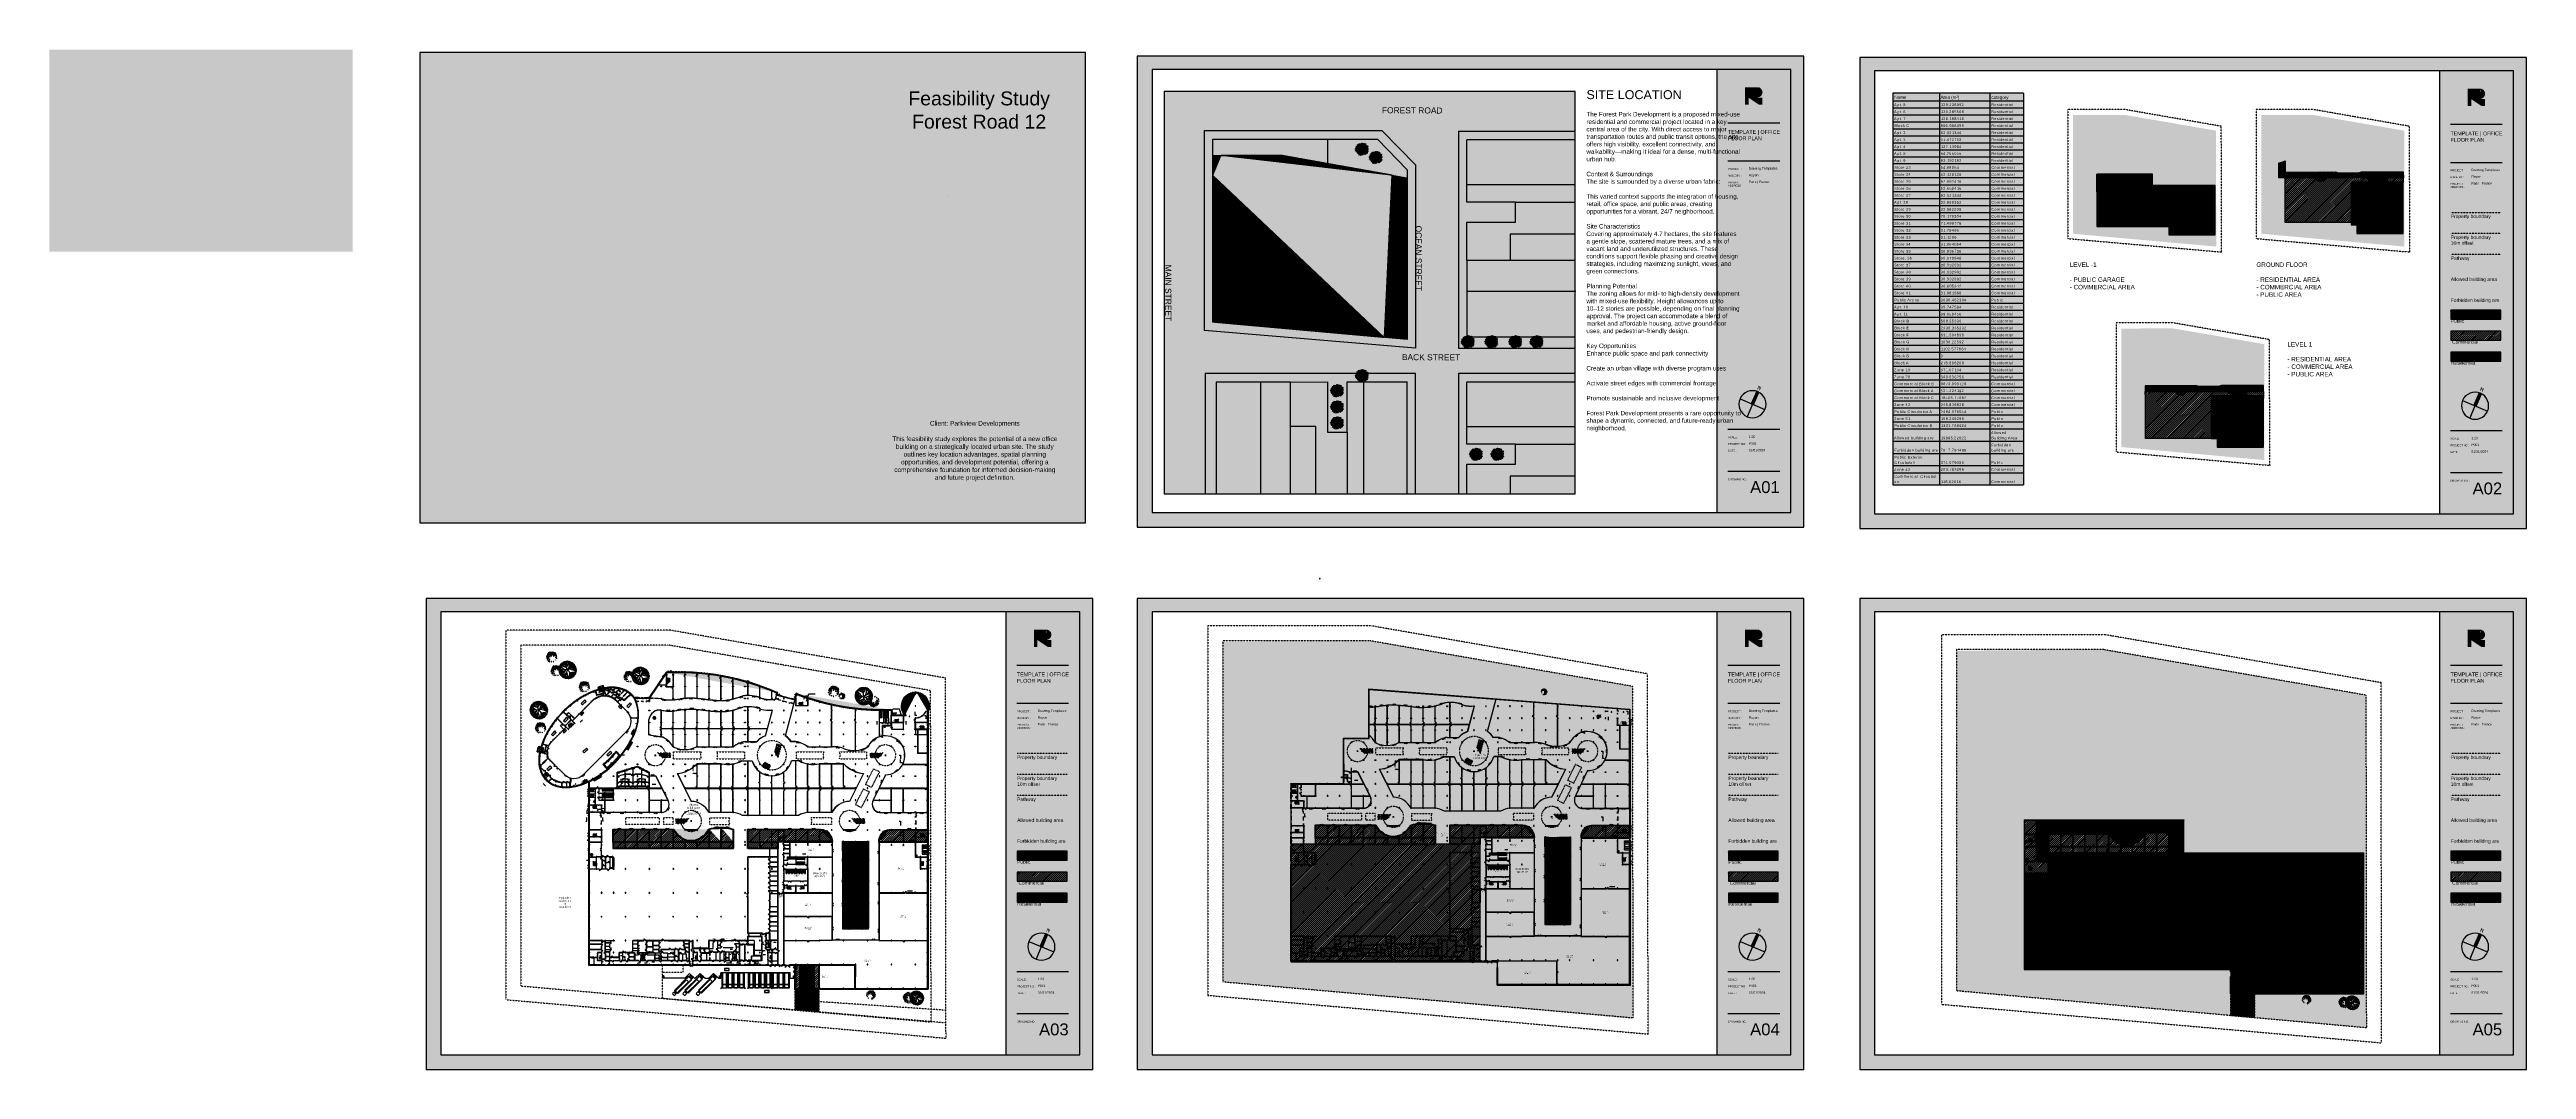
# Model space of a CAD drawing. Header units: metres. Extents: x 183920 to 185578, y 20757 to 21440.
import ezdxf

# ---------------------------------------------------------------- set-up
doc = ezdxf.new("R2010")
doc.units = ezdxf.units.M
for name, pattern in [('Commercial', [0]), ('Light Grey Page Line', [0]), ('Page Lines', [0]), ('Path', [0.001111, 0.0003175, -0.00015875, 0.0003175, -0.00015875, 0, -0.00015875]), ('Path offset', [0.022225, 0.00635, -0.003175, 0.00635, -0.003175, 0, -0.003175]), ('Property boundary', [0.001111, 0.0003175, -0.00015875, 0.0003175, -0.00015875, 0, -0.00015875]), ('Public', [0]), ('RayonDimensionSideLines', [0.02, 0, -0.02]), ('Residential', [0]), ('Style', [0]), ('Style 0', [0]), ('Style 0_1', [0]), ('Style Black Lines', [0]), ('Style Grey Hatch  Line', [0]), ('Style Grey Lines', [0]), ('Style_1', [0]), ('Style_10', [0]), ('Style_11', [0]), ('Style_12', [0]), ('Style_13', [0]), ('Style_14', [0]), ('Style_15', [9.525e-07, 6.35e-07, -3.175e-07]), ('Style_15_ExtLine', [0.001587, 0, -0.001587]), ('Style_16', [0]), ('Style_17', [4.7625e-07, 3.175e-07, -1.5875e-07]), ('Style_18', [0]), ('Style_19', [0]), ('Style_2', [0]), ('Style_20', [0]), ('Style_21', [7.25e-08, 1.25e-08, -5e-09, -5e-09, 5e-08]), ('Style_22', [0]), ('Style_23', [0]), ('Style_24', [0]), ('Style_25', [4.7625e-07, 3.175e-07, -1.5875e-07]), ('Style_26', [0]), ('Style_27', [0]), ('Style_28', [0]), ('Style_29', [5e-07, 2.5e-07, -2.5e-07]), ('Style_3', [1.5e-06, 1.2e-06, -1.5e-07, 0, -1.5e-07]), ('Style_30', [0]), ('Style_31', [0]), ('Style_32', [0]), ('Style_4', [0]), ('Style_5', [0.001111, 0.0003175, -0.00015875, 0.0003175, -0.00015875, 0, -0.00015875]), ('Style_6', [0]), ('Style_7', [0]), ('Style_8', [0]), ('Style_9', [0]), ('Wall Style 01', [0])]:
    doc.linetypes.add(name, pattern=pattern)
for name, color, linetype, true_color in [('0_1', 7, 'Continuous', 0x000000), ('0_2', 7, 'Continuous', 0x000000), ('0_3', 7, 'Continuous', 0x000000), ('ALUCOBOND', 2, 'Continuous', 0xffff00), ('Background', 7, 'Continuous', 0xfabd88), ('brick', 12, 'Continuous', 0xbd0000), ('COLON', 5, 'Continuous', 0x0000ff), ('COOL', 4, 'Continuous', 0x00ffff), ('Default', 7, 'Continuous', 0xff4800), ('DIM', 4, 'Continuous', 0x00ffff), ('DOORS', 8, 'Continuous', 0x414141), ('DRAW', 7, 'Continuous', 0xffffff), ('dwgmodels.com', 3, 'Continuous', 0x00ff00), ('fac', 5, 'Continuous', 0x0000ff), ('FIRE', 6, 'Continuous', 0xff00ff), ('GKL', 5, 'Continuous', 0x0000ff), ('Glass', 4, 'Continuous', 0x00ffff), ('Import', 7, 'Continuous', 0xff1493), ('Import - Page 1', 7, 'Continuous', 0xff1493), ('Imported blocks', 7, 'Continuous', 0xc57dd9), ('Imported blocks_1', 7, 'Continuous', 0xc57dd9), ('Imported Drawing', 7, 'Continuous', 0x957bfc), ('MONOLIT', 7, 'Continuous', 0x691639), ('NOMCALLES', 1, 'Continuous', 0xff0000), ('OBORUD', 7, 'Continuous', 0x83639d), ('Page and Legend', 7, 'Continuous', 0xf890f8), ('PDF_Geometry', 7, 'Continuous', 0x000000), ('PDF_Solid Fills', 7, 'Continuous', 0xffffff), ('PDF_Text', 7, 'Continuous', 0x000000), ('S', 2, 'Continuous', 0xffff00), ('Sanita', 4, 'Continuous', 0x00ffff), ('SENDVICH', 2, 'Continuous', 0xffff00), ('TEXT', 2, 'Continuous', 0xffff00), ('WALL', 7, 'Continuous', 0x000000), ('Walls', 7, 'Continuous', 0x68db4c), ('Zoning', 7, 'Continuous', 0x47d2e2)]:
    doc.layers.add(name, color=color, linetype=linetype, true_color=true_color)
doc.styles.add('Default text', font='', dxfattribs={"height": 0.03})
doc.styles.add('Logo Text A3', font='', dxfattribs={"height": 0.0024})
doc.styles.add('Sheet Number A3', font='', dxfattribs={"height": 0.0075})
doc.styles.add('Style', font='', dxfattribs={"height": 0.370853})
doc.styles.add('Style_1', font='', dxfattribs={"height": 0.009})
doc.styles.add('Style_10', font='', dxfattribs={"height": 1.58191})
doc.styles.add('Style_11', font='', dxfattribs={"height": 1.2})
doc.styles.add('Style_12', font='', dxfattribs={"height": 6})
doc.styles.add('Style_13', font='', dxfattribs={"height": 0.003})
doc.styles.add('Style_14', font='', dxfattribs={"height": 3})
doc.styles.add('Style_15', font='', dxfattribs={"height": 3})
doc.styles.add('Style_16', font='', dxfattribs={"height": 0.351624})
doc.styles.add('Style_17', font='', dxfattribs={"height": 0.504})
doc.styles.add('Style_18', font='', dxfattribs={"height": 3})
doc.styles.add('Style_19', font='', dxfattribs={"height": 0.18988})
doc.styles.add('Style_2', font='', dxfattribs={"height": 0.6})
doc.styles.add('Style_20', font='', dxfattribs={"height": 0.288})
doc.styles.add('Style_21', font='', dxfattribs={"height": 0.288})
doc.styles.add('Style_22', font='', dxfattribs={"height": 0.288})
doc.styles.add('Style_23', font='', dxfattribs={"height": 0.288})
doc.styles.add('Style_24', font='', dxfattribs={"height": 0.288})
doc.styles.add('Style_25', font='', dxfattribs={"height": 0.288})
doc.styles.add('Style_26', font='', dxfattribs={"height": 0.288})
doc.styles.add('Style_27', font='', dxfattribs={"height": 0.288})
doc.styles.add('Style_28', font='', dxfattribs={"height": 0.288})
doc.styles.add('Style_29', font='', dxfattribs={"height": 0.288})
doc.styles.add('Style_3', font='', dxfattribs={"height": 0.741707})
doc.styles.add('Style_30', font='', dxfattribs={"height": 0.288})
doc.styles.add('Style_31', font='', dxfattribs={"height": 0.288})
doc.styles.add('Style_32', font='', dxfattribs={"height": 0.288})
doc.styles.add('Style_33', font='', dxfattribs={"height": 0.288})
doc.styles.add('Style_34', font='', dxfattribs={"height": 0.288})
doc.styles.add('Style_36', font='', dxfattribs={"height": 0.288})
doc.styles.add('Style_37', font='', dxfattribs={"height": 0.288})
doc.styles.add('Style_38', font='', dxfattribs={"height": 0.288})
doc.styles.add('Style_39', font='', dxfattribs={"height": 0.288})
doc.styles.add('Style_4', font='', dxfattribs={"height": 0.158194})
doc.styles.add('Style_40', font='', dxfattribs={"height": 0.288})
doc.styles.add('Style_41', font='', dxfattribs={"height": 0.288})
doc.styles.add('Style_42', font='', dxfattribs={"height": 0.288})
doc.styles.add('Style_43', font='', dxfattribs={"height": 0.288})
doc.styles.add('Style_6', font='', dxfattribs={"height": 4.2})
doc.styles.add('Style_7', font='', dxfattribs={"height": 0.63})
doc.styles.add('Style_8', font='', dxfattribs={"height": 0.002016})
doc.styles.add('Style_9', font='', dxfattribs={"height": 0.441})
doc.styles.add('Text M A3', font='', dxfattribs={"height": 0.0015})
doc.styles.add('Text S A3', font='', dxfattribs={"height": 0.0012})
doc.styles.add('Zone text style', font='', dxfattribs={"height": 0.6})
doc.styles.get('Default text').set_extended_font_data('arial')
doc.styles.get('Logo Text A3').set_extended_font_data('arial')
doc.styles.get('Sheet Number A3').set_extended_font_data('arial')
doc.styles.get('Style').set_extended_font_data('arial')
doc.styles.get('Style_1').set_extended_font_data('arial')
doc.styles.get('Style_10').set_extended_font_data('arial')
doc.styles.get('Style_11').set_extended_font_data('arial')
doc.styles.get('Style_12').set_extended_font_data('arial')
doc.styles.get('Style_13').set_extended_font_data('arial')
doc.styles.get('Style_14').set_extended_font_data('arial')
doc.styles.get('Style_15').set_extended_font_data('arial')
doc.styles.get('Style_16').set_extended_font_data('arial')
doc.styles.get('Style_17').set_extended_font_data('arial')
doc.styles.get('Style_18').set_extended_font_data('arial')
doc.styles.get('Style_19').set_extended_font_data('arial')
doc.styles.get('Style_2').set_extended_font_data('arial')
doc.styles.get('Style_20').set_extended_font_data('arial')
doc.styles.get('Style_21').set_extended_font_data('arial')
doc.styles.get('Style_22').set_extended_font_data('arial')
doc.styles.get('Style_23').set_extended_font_data('arial')
doc.styles.get('Style_24').set_extended_font_data('arial')
doc.styles.get('Style_25').set_extended_font_data('arial')
doc.styles.get('Style_26').set_extended_font_data('arial')
doc.styles.get('Style_27').set_extended_font_data('arial')
doc.styles.get('Style_28').set_extended_font_data('arial')
doc.styles.get('Style_29').set_extended_font_data('arial')
doc.styles.get('Style_3').set_extended_font_data('arial')
doc.styles.get('Style_30').set_extended_font_data('arial')
doc.styles.get('Style_31').set_extended_font_data('arial')
doc.styles.get('Style_32').set_extended_font_data('arial')
doc.styles.get('Style_33').set_extended_font_data('arial')
doc.styles.get('Style_34').set_extended_font_data('arial')
doc.styles.get('Style_36').set_extended_font_data('arial')
doc.styles.get('Style_37').set_extended_font_data('arial')
doc.styles.get('Style_38').set_extended_font_data('arial')
doc.styles.get('Style_39').set_extended_font_data('arial')
doc.styles.get('Style_4').set_extended_font_data('arial')
doc.styles.get('Style_40').set_extended_font_data('arial')
doc.styles.get('Style_41').set_extended_font_data('arial')
doc.styles.get('Style_42').set_extended_font_data('arial')
doc.styles.get('Style_43').set_extended_font_data('arial')
doc.styles.get('Style_6').set_extended_font_data('arial')
doc.styles.get('Style_7').set_extended_font_data('arial')
doc.styles.get('Style_8').set_extended_font_data('arial')
doc.styles.get('Style_9').set_extended_font_data('arial')
doc.styles.get('Text M A3').set_extended_font_data('arial')
doc.styles.get('Text S A3').set_extended_font_data('arial')
doc.styles.get('Zone text style').set_extended_font_data('arial')
doc.dimstyles.new('Style', dxfattribs={"dimtxt": 0.288, "dimasz": 0.002, "dimexe": 0.002, "dimexo": 0, "dimgap": 0.001, "dimtad": 0, "dimtih": 1, "dimtoh": 1, "dimdec": 0, "dimrnd": 1, "dimzin": 0, "dimdsep": 46, "dimtxsty": 'Style_20', "dimcen": 0.09, "dimadec": 0, "dimazin": 0, "dimtfac": 1, "dimtdec": 4, "dimtix": 1, "dimtofl": 0, "dimtmove": 2, "dimatfit": 3, "dimfxl": 1, "dimtolj": 1, "dimtzin": 0, "dimlwd": 5, "dimlwe": 5, "dimarcsym": 0})
doc.dimstyles.new('Style_1', dxfattribs={"dimtxt": 0.288, "dimasz": 0.002, "dimexe": 0.002, "dimexo": 0, "dimgap": 0.001, "dimtad": 0, "dimtih": 1, "dimtoh": 1, "dimdec": 0, "dimrnd": 1, "dimzin": 0, "dimdsep": 46, "dimtxsty": 'Style_21', "dimcen": 0.09, "dimadec": 0, "dimazin": 0, "dimtfac": 1, "dimtdec": 4, "dimtix": 1, "dimtofl": 0, "dimtmove": 2, "dimatfit": 3, "dimfxl": 1, "dimtolj": 1, "dimtzin": 0, "dimlwd": 5, "dimlwe": 5, "dimarcsym": 0})
doc.dimstyles.new('Style_10', dxfattribs={"dimtxt": 0.288, "dimasz": 0.002, "dimexe": 0.002, "dimexo": 0, "dimgap": 0.001, "dimtad": 0, "dimtih": 1, "dimtoh": 1, "dimdec": 0, "dimrnd": 1, "dimzin": 0, "dimdsep": 46, "dimtxsty": 'Style_30', "dimcen": 0.09, "dimadec": 0, "dimazin": 0, "dimtfac": 1, "dimtdec": 4, "dimtix": 1, "dimtofl": 0, "dimtmove": 2, "dimatfit": 3, "dimfxl": 1, "dimtolj": 1, "dimtzin": 0, "dimlwd": 5, "dimlwe": 5, "dimarcsym": 0})
doc.dimstyles.new('Style_11', dxfattribs={"dimtxt": 0.288, "dimasz": 0.002, "dimexe": 0.002, "dimexo": 0, "dimgap": 0.001, "dimtad": 0, "dimtih": 1, "dimtoh": 1, "dimdec": 0, "dimrnd": 1, "dimzin": 0, "dimdsep": 46, "dimtxsty": 'Style_31', "dimcen": 0.09, "dimadec": 0, "dimazin": 0, "dimtfac": 1, "dimtdec": 4, "dimtix": 1, "dimtofl": 0, "dimtmove": 2, "dimatfit": 3, "dimfxl": 1, "dimtolj": 1, "dimtzin": 0, "dimlwd": 5, "dimlwe": 5, "dimarcsym": 0})
doc.dimstyles.new('Style_12', dxfattribs={"dimtxt": 0.288, "dimasz": 0.002, "dimexe": 0.002, "dimexo": 0, "dimgap": 0.001, "dimtad": 0, "dimtih": 1, "dimtoh": 1, "dimdec": 0, "dimrnd": 1, "dimzin": 0, "dimdsep": 46, "dimtxsty": 'Style_32', "dimcen": 0.09, "dimadec": 0, "dimazin": 0, "dimtfac": 1, "dimtdec": 4, "dimtix": 1, "dimtofl": 0, "dimtmove": 2, "dimatfit": 3, "dimfxl": 1, "dimtolj": 1, "dimtzin": 0, "dimlwd": 5, "dimlwe": 5, "dimarcsym": 0})
doc.dimstyles.new('Style_13', dxfattribs={"dimtxt": 0.288, "dimasz": 0.002, "dimexe": 0.002, "dimexo": 0, "dimgap": 0.001, "dimtad": 0, "dimtih": 1, "dimtoh": 1, "dimdec": 0, "dimrnd": 1, "dimzin": 0, "dimdsep": 46, "dimtxsty": 'Style_33', "dimcen": 0.09, "dimadec": 0, "dimazin": 0, "dimtfac": 1, "dimtdec": 4, "dimtix": 1, "dimtofl": 0, "dimtmove": 2, "dimatfit": 3, "dimfxl": 1, "dimtolj": 1, "dimtzin": 0, "dimlwd": 5, "dimlwe": 5, "dimarcsym": 0})
doc.dimstyles.new('Style_14', dxfattribs={"dimtxt": 0.288, "dimasz": 0.002, "dimexe": 0.002, "dimexo": 0, "dimgap": 0.001, "dimtad": 0, "dimtih": 1, "dimtoh": 1, "dimdec": 0, "dimrnd": 1, "dimzin": 0, "dimdsep": 46, "dimtxsty": 'Style_34', "dimcen": 0.09, "dimadec": 0, "dimazin": 0, "dimtfac": 1, "dimtdec": 4, "dimtix": 1, "dimtofl": 0, "dimtmove": 2, "dimatfit": 3, "dimfxl": 1, "dimtolj": 1, "dimtzin": 0, "dimlwd": 5, "dimlwe": 5, "dimarcsym": 0})
doc.dimstyles.new('Style_16', dxfattribs={"dimtxt": 0.288, "dimasz": 0.002, "dimexe": 0.002, "dimexo": 0, "dimgap": 0.001, "dimtad": 0, "dimtih": 1, "dimtoh": 1, "dimdec": 0, "dimrnd": 1, "dimzin": 0, "dimdsep": 46, "dimtxsty": 'Style_36', "dimcen": 0.09, "dimadec": 0, "dimazin": 0, "dimtfac": 1, "dimtdec": 4, "dimtix": 1, "dimtofl": 0, "dimtmove": 2, "dimatfit": 3, "dimfxl": 1, "dimtolj": 1, "dimtzin": 0, "dimlwd": 5, "dimlwe": 5, "dimarcsym": 0})
doc.dimstyles.new('Style_17', dxfattribs={"dimtxt": 0.288, "dimasz": 0.002, "dimexe": 0.002, "dimexo": 0, "dimgap": 0.001, "dimtad": 0, "dimtih": 1, "dimtoh": 1, "dimdec": 0, "dimrnd": 1, "dimzin": 0, "dimdsep": 46, "dimtxsty": 'Style_37', "dimcen": 0.09, "dimadec": 0, "dimazin": 0, "dimtfac": 1, "dimtdec": 4, "dimtix": 1, "dimtofl": 0, "dimtmove": 2, "dimatfit": 3, "dimfxl": 1, "dimtolj": 1, "dimtzin": 0, "dimlwd": 5, "dimlwe": 5, "dimarcsym": 0})
doc.dimstyles.new('Style_18', dxfattribs={"dimtxt": 0.288, "dimasz": 0.002, "dimexe": 0.002, "dimexo": 0, "dimgap": 0.001, "dimtad": 0, "dimtih": 1, "dimtoh": 1, "dimdec": 0, "dimrnd": 1, "dimzin": 0, "dimdsep": 46, "dimtxsty": 'Style_38', "dimcen": 0.09, "dimadec": 0, "dimazin": 0, "dimtfac": 1, "dimtdec": 4, "dimtix": 1, "dimtofl": 0, "dimtmove": 2, "dimatfit": 3, "dimfxl": 1, "dimtolj": 1, "dimtzin": 0, "dimlwd": 5, "dimlwe": 5, "dimarcsym": 0})
doc.dimstyles.new('Style_19', dxfattribs={"dimtxt": 0.288, "dimasz": 0.002, "dimexe": 0.002, "dimexo": 0, "dimgap": 0.001, "dimtad": 0, "dimtih": 1, "dimtoh": 1, "dimdec": 0, "dimrnd": 1, "dimzin": 0, "dimdsep": 46, "dimtxsty": 'Style_39', "dimcen": 0.09, "dimadec": 0, "dimazin": 0, "dimtfac": 1, "dimtdec": 4, "dimtix": 1, "dimtofl": 0, "dimtmove": 2, "dimatfit": 3, "dimfxl": 1, "dimtolj": 1, "dimtzin": 0, "dimlwd": 5, "dimlwe": 5, "dimarcsym": 0})
doc.dimstyles.new('Style_2', dxfattribs={"dimtxt": 0.288, "dimasz": 0.002, "dimexe": 0.002, "dimexo": 0, "dimgap": 0.001, "dimtad": 0, "dimtih": 1, "dimtoh": 1, "dimdec": 0, "dimrnd": 1, "dimzin": 0, "dimdsep": 46, "dimtxsty": 'Style_22', "dimcen": 0.09, "dimadec": 0, "dimazin": 0, "dimtfac": 1, "dimtdec": 4, "dimtix": 1, "dimtofl": 0, "dimtmove": 2, "dimatfit": 3, "dimfxl": 1, "dimtolj": 1, "dimtzin": 0, "dimlwd": 5, "dimlwe": 5, "dimarcsym": 0})
doc.dimstyles.new('Style_20', dxfattribs={"dimtxt": 0.288, "dimasz": 0.002, "dimexe": 0.002, "dimexo": 0, "dimgap": 0.001, "dimtad": 0, "dimtih": 1, "dimtoh": 1, "dimdec": 0, "dimrnd": 1, "dimzin": 0, "dimdsep": 46, "dimtxsty": 'Style_40', "dimcen": 0.09, "dimadec": 0, "dimazin": 0, "dimtfac": 1, "dimtdec": 4, "dimtix": 1, "dimtofl": 0, "dimtmove": 2, "dimatfit": 3, "dimfxl": 1, "dimtolj": 1, "dimtzin": 0, "dimlwd": 5, "dimlwe": 5, "dimarcsym": 0})
doc.dimstyles.new('Style_21', dxfattribs={"dimtxt": 0.288, "dimasz": 0.002, "dimexe": 0.002, "dimexo": 0, "dimgap": 0.001, "dimtad": 0, "dimtih": 1, "dimtoh": 1, "dimdec": 0, "dimrnd": 1, "dimzin": 0, "dimdsep": 46, "dimtxsty": 'Style_41', "dimcen": 0.09, "dimadec": 0, "dimazin": 0, "dimtfac": 1, "dimtdec": 4, "dimtix": 1, "dimtofl": 0, "dimtmove": 2, "dimatfit": 3, "dimfxl": 1, "dimtolj": 1, "dimtzin": 0, "dimlwd": 5, "dimlwe": 5, "dimarcsym": 0})
doc.dimstyles.new('Style_22', dxfattribs={"dimtxt": 0.288, "dimasz": 0.002, "dimexe": 0.002, "dimexo": 0, "dimgap": 0.001, "dimtad": 0, "dimtih": 1, "dimtoh": 1, "dimdec": 0, "dimrnd": 1, "dimzin": 0, "dimdsep": 46, "dimtxsty": 'Style_42', "dimcen": 0.09, "dimadec": 0, "dimazin": 0, "dimtfac": 1, "dimtdec": 4, "dimtix": 1, "dimtofl": 0, "dimtmove": 2, "dimatfit": 3, "dimfxl": 1, "dimtolj": 1, "dimtzin": 0, "dimlwd": 5, "dimlwe": 5, "dimarcsym": 0})
doc.dimstyles.new('Style_23', dxfattribs={"dimtxt": 0.288, "dimasz": 0.002, "dimexe": 0.002, "dimexo": 0, "dimgap": 0.001, "dimtad": 0, "dimtih": 1, "dimtoh": 1, "dimdec": 0, "dimrnd": 1, "dimzin": 0, "dimdsep": 46, "dimtxsty": 'Style_43', "dimcen": 0.09, "dimadec": 0, "dimazin": 0, "dimtfac": 1, "dimtdec": 4, "dimtix": 1, "dimtofl": 0, "dimtmove": 2, "dimatfit": 3, "dimfxl": 1, "dimtolj": 1, "dimtzin": 0, "dimlwd": 5, "dimlwe": 5, "dimarcsym": 0})
doc.dimstyles.new('Style_3', dxfattribs={"dimtxt": 0.288, "dimasz": 0.002, "dimexe": 0.002, "dimexo": 0, "dimgap": 0.001, "dimtad": 0, "dimtih": 1, "dimtoh": 1, "dimdec": 0, "dimrnd": 1, "dimzin": 0, "dimdsep": 46, "dimtxsty": 'Style_23', "dimcen": 0.09, "dimadec": 0, "dimazin": 0, "dimtfac": 1, "dimtdec": 4, "dimtix": 1, "dimtofl": 0, "dimtmove": 2, "dimatfit": 3, "dimfxl": 1, "dimtolj": 1, "dimtzin": 0, "dimlwd": 5, "dimlwe": 5, "dimarcsym": 0})
doc.dimstyles.new('Style_4', dxfattribs={"dimtxt": 0.288, "dimasz": 0.002, "dimexe": 0.002, "dimexo": 0, "dimgap": 0.001, "dimtad": 0, "dimtih": 1, "dimtoh": 1, "dimdec": 0, "dimrnd": 1, "dimzin": 0, "dimdsep": 46, "dimtxsty": 'Style_24', "dimcen": 0.09, "dimadec": 0, "dimazin": 0, "dimtfac": 1, "dimtdec": 4, "dimtix": 1, "dimtofl": 0, "dimtmove": 2, "dimatfit": 3, "dimfxl": 1, "dimtolj": 1, "dimtzin": 0, "dimlwd": 5, "dimlwe": 5, "dimarcsym": 0})
doc.dimstyles.new('Style_5', dxfattribs={"dimtxt": 0.288, "dimasz": 0.002, "dimexe": 0.002, "dimexo": 0, "dimgap": 0.001, "dimtad": 0, "dimtih": 1, "dimtoh": 1, "dimdec": 0, "dimrnd": 1, "dimzin": 0, "dimdsep": 46, "dimtxsty": 'Style_25', "dimcen": 0.09, "dimadec": 0, "dimazin": 0, "dimtfac": 1, "dimtdec": 4, "dimtix": 1, "dimtofl": 0, "dimtmove": 2, "dimatfit": 3, "dimfxl": 1, "dimtolj": 1, "dimtzin": 0, "dimlwd": 5, "dimlwe": 5, "dimarcsym": 0})
doc.dimstyles.new('Style_6', dxfattribs={"dimtxt": 0.288, "dimasz": 0.002, "dimexe": 0.002, "dimexo": 0, "dimgap": 0.001, "dimtad": 0, "dimtih": 1, "dimtoh": 1, "dimdec": 0, "dimrnd": 1, "dimzin": 0, "dimdsep": 46, "dimtxsty": 'Style_26', "dimcen": 0.09, "dimadec": 0, "dimazin": 0, "dimtfac": 1, "dimtdec": 4, "dimtix": 1, "dimtofl": 0, "dimtmove": 2, "dimatfit": 3, "dimfxl": 1, "dimtolj": 1, "dimtzin": 0, "dimlwd": 5, "dimlwe": 5, "dimarcsym": 0})
doc.dimstyles.new('Style_7', dxfattribs={"dimtxt": 0.288, "dimasz": 0.002, "dimexe": 0.002, "dimexo": 0, "dimgap": 0.001, "dimtad": 0, "dimtih": 1, "dimtoh": 1, "dimdec": 0, "dimrnd": 1, "dimzin": 0, "dimdsep": 46, "dimtxsty": 'Style_27', "dimcen": 0.09, "dimadec": 0, "dimazin": 0, "dimtfac": 1, "dimtdec": 4, "dimtix": 1, "dimtofl": 0, "dimtmove": 2, "dimatfit": 3, "dimfxl": 1, "dimtolj": 1, "dimtzin": 0, "dimlwd": 5, "dimlwe": 5, "dimarcsym": 0})
doc.dimstyles.new('Style_8', dxfattribs={"dimtxt": 0.288, "dimasz": 0.002, "dimexe": 0.002, "dimexo": 0, "dimgap": 0.001, "dimtad": 0, "dimtih": 1, "dimtoh": 1, "dimdec": 0, "dimrnd": 1, "dimzin": 0, "dimdsep": 46, "dimtxsty": 'Style_28', "dimcen": 0.09, "dimadec": 0, "dimazin": 0, "dimtfac": 1, "dimtdec": 4, "dimtix": 1, "dimtofl": 0, "dimtmove": 2, "dimatfit": 3, "dimfxl": 1, "dimtolj": 1, "dimtzin": 0, "dimlwd": 5, "dimlwe": 5, "dimarcsym": 0})
doc.dimstyles.new('Style_9', dxfattribs={"dimtxt": 0.288, "dimasz": 0.002, "dimexe": 0.002, "dimexo": 0, "dimgap": 0.001, "dimtad": 0, "dimtih": 1, "dimtoh": 1, "dimdec": 0, "dimrnd": 1, "dimzin": 0, "dimdsep": 46, "dimtxsty": 'Style_29', "dimcen": 0.09, "dimadec": 0, "dimazin": 0, "dimtfac": 1, "dimtdec": 4, "dimtix": 1, "dimtofl": 0, "dimtmove": 2, "dimatfit": 3, "dimfxl": 1, "dimtolj": 1, "dimtzin": 0, "dimlwd": 5, "dimlwe": 5, "dimarcsym": 0})
pattern_1 = [(45, (-3.6, 82), (-0.2694076836, 0.2694076836), []), (45, (-3.4204, 82), (-0.2694076836, 0.2694076836), [])]
pattern_2 = [(45, (0, 0), (-5.30330086, 5.30330086), []), (45, (1.35, 0), (-5.30330086, 5.30330086), []), (45, (2.7, 0), (-5.30330086, 5.30330086), []), (45, (4.05, 0), (-5.30330086, 5.30330086), []), (45, (5.4, 0), (-5.30330086, 5.30330086), []), (45, (6.75, 0), (-5.30330086, 5.30330086), []), (45, (8.1, 0), (-5.30330086, 5.30330086), []), (45, (9.45, 0), (-5.30330086, 5.30330086), [])]
pattern_3 = [(45, (0, 0), (-3.5355339, 3.5355339), []), (45, (0.9, 0), (-3.5355339, 3.5355339), []), (45, (1.8, 0), (-3.5355339, 3.5355339), []), (45, (2.7, 0), (-3.5355339, 3.5355339), []), (45, (3.6, 0), (-3.5355339, 3.5355339), []), (45, (4.5, 0), (-3.5355339, 3.5355339), []), (45, (5.4, 0), (-3.5355339, 3.5355339), []), (45, (6.3, 0), (-3.5355339, 3.5355339), [])]
pattern_4 = [(90.00000125, (3e-06, -125.3621), (-0.381, -8.3e-09), []), (90.00000125, (0.127, -125.2351), (-0.381, -8.3e-09), [])]
pattern_5 = [(45, (-3.6, 82), (-0.2694076836, 0.2694076836), []), (45, (-3.4204, 82), (-0.2694076836, 0.2694076836), [])]
pattern_6 = [(315.00000068, (1e-06, -125.3621), (0.2694076804, 0.26940768684), []), (315.00000068, (1e-06, -125.5417), (0.2694076804, 0.26940768684), [])]

# ---------------------------------------------------------------- blocks, each defined once
blk = doc.blocks.new('Group 6')
at = {"layer": 'PDF_Solid Fills', "transparency": 33554483}
blk.add_hatch(color=256, dxfattribs=at).paths.add_polyline_path([(185198.8, 21362), (185276.4, 21362), (185276.4, 21254), (185198.8, 21254), (185198.8, 21362)], flags=0)
at = {"layer": 'PDF_Geometry', "linetype": 'Style_30'}
for points in [[(185198.6, 21362.1), (185276.4, 21362.1)], [(185198.6, 21357.9), (185276.4, 21357.9)], [(185198.7, 21362), (185198.7, 21358)], [(185198.7, 21357.8), (185198.7, 21353.9)], [(185226.3, 21362), (185226.3, 21358)], [(185226.3, 21357.8), (185226.3, 21353.9)], [(185256.3, 21362), (185256.3, 21358)], [(185256.3, 21357.8), (185256.3, 21353.9)], [(185276.3, 21362), (185276.3, 21358)], [(185276.3, 21357.8), (185276.3, 21353.9)], [(185198.6, 21353.8), (185276.4, 21353.8)], [(185198.6, 21349.6), (185276.4, 21349.6)], [(185198.6, 21345.5), (185276.4, 21345.5)], [(185198.7, 21353.7), (185198.7, 21349.7)], [(185198.7, 21349.5), (185198.7, 21345.6)], [(185198.7, 21345.4), (185198.7, 21341.5)], [(185226.3, 21353.7), (185226.3, 21349.7)], [(185226.3, 21349.5), (185226.3, 21345.6)], [(185226.3, 21345.4), (185226.3, 21341.5)], [(185256.3, 21353.7), (185256.3, 21349.7)], [(185256.3, 21349.5), (185256.3, 21345.6)], [(185256.3, 21345.4), (185256.3, 21341.5)], [(185276.3, 21353.7), (185276.3, 21349.7)], [(185276.3, 21349.5), (185276.3, 21345.6)], [(185276.3, 21345.4), (185276.3, 21341.5)], [(185198.6, 21341.4), (185276.4, 21341.4)], [(185198.6, 21337.2), (185276.4, 21337.2)], [(185198.6, 21333.1), (185276.4, 21333.1)], [(185198.6, 21328.9), (185276.4, 21328.9)], [(185198.7, 21341.3), (185198.7, 21337.3)], [(185198.7, 21337.1), (185198.7, 21333.2)], [(185198.7, 21333), (185198.7, 21329)], [(185198.7, 21328.8), (185198.7, 21324.9)], [(185226.3, 21341.3), (185226.3, 21337.3)], [(185226.3, 21337.1), (185226.3, 21333.2)], [(185226.3, 21333), (185226.3, 21329)], [(185226.3, 21328.8), (185226.3, 21324.9)], [(185256.3, 21341.3), (185256.3, 21337.3)], [(185256.3, 21337.1), (185256.3, 21333.2)], [(185256.3, 21333), (185256.3, 21329)], [(185256.3, 21328.8), (185256.3, 21324.9)], [(185276.3, 21341.3), (185276.3, 21337.3)], [(185276.3, 21337.1), (185276.3, 21333.2)], [(185276.3, 21333), (185276.3, 21329)], [(185276.3, 21328.8), (185276.3, 21324.9)], [(185198.6, 21324.8), (185276.4, 21324.8)], [(185198.6, 21320.6), (185276.4, 21320.6)], [(185198.6, 21316.5), (185276.4, 21316.5)], [(185198.7, 21324.7), (185198.7, 21320.7)], [(185198.7, 21320.5), (185198.7, 21316.6)], [(185198.7, 21316.4), (185198.7, 21312.4)], [(185226.3, 21324.7), (185226.3, 21320.7)], [(185226.3, 21320.5), (185226.3, 21316.6)], [(185226.3, 21316.4), (185226.3, 21312.4)], [(185256.3, 21324.7), (185256.3, 21320.7)], [(185256.3, 21320.5), (185256.3, 21316.6)], [(185256.3, 21316.4), (185256.3, 21312.4)], [(185276.3, 21324.7), (185276.3, 21320.7)], [(185276.3, 21320.5), (185276.3, 21316.6)], [(185276.3, 21316.4), (185276.3, 21312.4)], [(185198.6, 21312.3), (185276.4, 21312.3)], [(185198.6, 21308.2), (185276.4, 21308.2)], [(185198.6, 21304.1), (185276.4, 21304.1)], [(185198.6, 21299.9), (185276.4, 21299.9)], [(185198.7, 21312.2), (185198.7, 21308.3)], [(185198.7, 21308.1), (185198.7, 21304.1)], [(185198.7, 21304), (185198.7, 21300)], [(185198.7, 21299.8), (185198.7, 21295.9)], [(185226.3, 21312.2), (185226.3, 21308.3)], [(185226.3, 21308.1), (185226.3, 21304.1)], [(185226.3, 21304), (185226.3, 21300)], [(185226.3, 21299.8), (185226.3, 21295.9)], [(185256.3, 21312.2), (185256.3, 21308.3)], [(185256.3, 21308.1), (185256.3, 21304.1)], [(185256.3, 21304), (185256.3, 21300)], [(185256.3, 21299.8), (185256.3, 21295.9)], [(185276.3, 21312.2), (185276.3, 21308.3)], [(185276.3, 21308.1), (185276.3, 21304.1)], [(185276.3, 21304), (185276.3, 21300)], [(185276.3, 21299.8), (185276.3, 21295.9)], [(185198.6, 21295.8), (185276.4, 21295.8)], [(185198.6, 21291.6), (185276.4, 21291.6)], [(185198.6, 21287.5), (185276.4, 21287.5)], [(185198.7, 21295.7), (185198.7, 21291.7)], [(185198.7, 21291.5), (185198.7, 21287.6)], [(185198.7, 21287.4), (185198.7, 21280.3)], [(185226.3, 21295.7), (185226.3, 21291.7)], [(185226.3, 21291.5), (185226.3, 21287.6)], [(185226.3, 21287.4), (185226.3, 21280.3)], [(185256.3, 21295.7), (185256.3, 21291.7)], [(185256.3, 21291.5), (185256.3, 21287.6)], [(185256.3, 21287.4), (185256.3, 21280.3)], [(185276.3, 21295.7), (185276.3, 21291.7)], [(185276.3, 21291.5), (185276.3, 21287.6)], [(185276.3, 21287.4), (185276.3, 21280.3)], [(185198.6, 21280.2), (185276.4, 21280.2)], [(185198.6, 21272.9), (185276.4, 21272.9)], [(185198.7, 21280.1), (185198.7, 21273)], [(185198.7, 21272.8), (185198.7, 21265.7)], [(185226.3, 21280.1), (185226.3, 21273)], [(185226.3, 21272.8), (185226.3, 21265.7)], [(185256.3, 21280.1), (185256.3, 21273)], [(185256.3, 21272.8), (185256.3, 21265.7)], [(185276.3, 21280.1), (185276.3, 21273)], [(185276.3, 21272.8), (185276.3, 21265.7)], [(185198.6, 21265.6), (185276.4, 21265.6)], [(185198.6, 21261.4), (185276.4, 21261.4)], [(185198.6, 21254.1), (185276.4, 21254.1)], [(185198.7, 21265.5), (185198.7, 21261.5)], [(185198.7, 21261.3), (185198.7, 21254.2)], [(185226.3, 21265.5), (185226.3, 21261.5)], [(185226.3, 21261.3), (185226.3, 21254.2)], [(185256.3, 21265.5), (185256.3, 21261.5)], [(185256.3, 21261.3), (185256.3, 21254.2)], [(185276.3, 21265.5), (185276.3, 21261.5)], [(185276.3, 21261.3), (185276.3, 21254.2)]]:
    blk.add_lwpolyline(points, dxfattribs=at)
at = {"layer": 'PDF_Text', "char_height": 1.58, "attachment_point": 7, "style": 'Style_10'}
for s, insert, width in [('A', (185199.4, 21359), 2.203), ('p', (185201.3, 21358.5), 1.481), ('t', (185202.7, 21359), 0.832), ('.', (185203.6, 21359), 0.329), ('1', (185205.1, 21359), 0.867), ('0', (185206.4, 21359), 1.535), ('3', (185227.1, 21359), 1.542), ('9', (185228.6, 21359), 1.548), ('.', (185230.2, 21359), 0.329), ('7', (185230.8, 21359), 1.524), ('4', (185232.2, 21359), 1.628), ('7', (185233.7, 21359), 1.524), ('5', (185235.2, 21359), 1.561), ('8', (185236.6, 21359), 1.551), ('4', (185238, 21359), 1.628), ('R', (185257.2, 21359), 2.075), ('e', (185259, 21359), 1.572), ('s', (185260.5, 21359), 1.416), ('i', (185261.9, 21359), 0.289), ('d', (185262.4, 21359), 1.479), ('e', (185263.8, 21359), 1.572), ('n', (185265.4, 21359), 1.386), ('t', (185266.7, 21359), 0.832), ('i', (185267.6, 21359), 0.289), ('a', (185268.1, 21359), 1.57), ('l', (185269.6, 21359), 0.289), ('A', (185199.4, 21354.9), 2.203), ('B', (185199.6, 21350.7), 1.778), ('B', (185199.6, 21346.6), 1.778), ('B', (185199.6, 21342.4), 1.778), ('p', (185201.3, 21354.3), 1.481), ('l', (185201.3, 21350.7), 0.289), ('l', (185201.3, 21346.6), 0.289), ('l', (185201.3, 21342.4), 0.289), ('o', (185201.8, 21350.7), 1.598), ('o', (185201.8, 21346.6), 1.598), ('o', (185201.8, 21342.4), 1.598), ('t', (185202.7, 21354.9), 0.832), ('c', (185203.3, 21350.7), 1.485), ('c', (185203.3, 21346.6), 1.485), ('c', (185203.3, 21342.4), 1.485), ('.', (185203.6, 21354.9), 0.329), ('k', (185204.7, 21350.7), 1.413), ('k', (185204.7, 21346.6), 1.413), ('k', (185204.7, 21342.4), 1.413), ('1', (185205.1, 21354.9), 0.867), ('1', (185206.4, 21354.9), 0.867), ('D', (185206.8, 21350.7), 1.946), ('E', (185206.8, 21346.6), 1.757), ('F', (185206.8, 21342.4), 1.588), ('3', (185227.1, 21354.8), 1.542), ('5', (185227.1, 21350.7), 1.561), ('2', (185227.1, 21346.6), 1.558), ('6', (185227.1, 21342.4), 1.554), ('9', (185228.6, 21354.8), 1.548), ('0', (185228.6, 21350.7), 1.535), ('3', (185228.6, 21346.5), 1.542), ('3', (185228.6, 21342.4), 1.542), ('8', (185230.1, 21350.7), 1.551), ('3', (185230.1, 21346.5), 1.542), ('.', (185230.2, 21354.9), 0.329), ('1', (185230.2, 21342.4), 0.867), ('0', (185230.8, 21354.8), 1.535), ('0', (185231.5, 21346.6), 1.535), ('.', (185231.6, 21350.7), 0.329), ('.', (185231.6, 21342.4), 0.329), ('5', (185232.2, 21354.8), 1.561), ('5', (185232.2, 21350.7), 1.561), ('5', (185232.2, 21342.4), 1.561), ('.', (185233.1, 21346.6), 0.329), ('9', (185233.7, 21354.8), 1.548), ('5', (185233.7, 21350.7), 1.561), ('3', (185233.7, 21346.5), 1.542), ('0', (185233.7, 21342.4), 1.535), ('4', (185235.1, 21354.9), 1.628), ('4', (185235.1, 21342.4), 1.628), ('9', (185235.2, 21350.7), 1.548), ('3', (185235.2, 21346.5), 1.542), ('5', (185236.6, 21354.8), 1.561), ('3', (185236.6, 21350.7), 1.542), ('5', (185236.6, 21346.6), 1.561), ('8', (185236.6, 21342.4), 1.551), ('6', (185238.1, 21354.8), 1.554), ('6', (185238.1, 21350.7), 1.554), ('2', (185238.1, 21346.6), 1.558), ('9', (185238.1, 21342.4), 1.548), ('3', (185239.6, 21346.5), 1.542), ('6', (185239.6, 21342.4), 1.554), ('2', (185241, 21346.6), 1.558), ('R', (185257.2, 21354.9), 2.075), ('R', (185257.2, 21350.7), 2.075), ('R', (185257.2, 21346.6), 2.075), ('R', (185257.2, 21342.4), 2.075), ('e', (185259, 21354.8), 1.572), ('e', (185259, 21350.7), 1.572), ('e', (185259, 21346.6), 1.572), ('e', (185259, 21342.4), 1.572), ('s', (185260.5, 21354.8), 1.416), ('s', (185260.5, 21350.7), 1.416), ('s', (185260.5, 21346.6), 1.416), ('s', (185260.5, 21342.4), 1.416), ('i', (185261.9, 21354.9), 0.289), ('i', (185261.9, 21350.7), 0.289), ('i', (185261.9, 21346.6), 0.289), ('i', (185261.9, 21342.4), 0.289), ('d', (185262.4, 21354.8), 1.479), ('d', (185262.4, 21350.7), 1.479), ('d', (185262.4, 21346.6), 1.479), ('d', (185262.4, 21342.4), 1.479), ('e', (185263.8, 21354.8), 1.572), ('e', (185263.8, 21350.7), 1.572), ('e', (185263.8, 21346.6), 1.572), ('e', (185263.8, 21342.4), 1.572), ('n', (185265.4, 21354.9), 1.386), ('n', (185265.4, 21350.7), 1.386), ('n', (185265.4, 21346.6), 1.386), ('n', (185265.4, 21342.4), 1.386), ('t', (185266.7, 21354.9), 0.832), ('t', (185266.7, 21350.7), 0.832), ('t', (185266.7, 21346.6), 0.832), ('t', (185266.7, 21342.4), 0.832), ('i', (185267.6, 21354.9), 0.289), ('i', (185267.6, 21350.7), 0.289), ('i', (185267.6, 21346.6), 0.289), ('i', (185267.6, 21342.4), 0.289), ('a', (185268.1, 21354.8), 1.57), ('a', (185268.1, 21350.7), 1.57), ('a', (185268.1, 21346.6), 1.57), ('a', (185268.1, 21342.4), 1.57), ('l', (185269.6, 21354.9), 0.289), ('l', (185269.6, 21350.7), 0.289), ('l', (185269.6, 21346.6), 0.289), ('l', (185269.6, 21342.4), 0.289), ('B', (185199.6, 21338.3), 1.778), ('B', (185199.6, 21334.1), 1.778), ('B', (185199.6, 21330), 1.778), ('B', (185199.6, 21325.9), 1.778), ('l', (185201.3, 21338.3), 0.289), ('l', (185201.3, 21334.1), 0.289), ('l', (185201.3, 21330), 0.289), ('l', (185201.3, 21325.9), 0.289), ('o', (185201.8, 21338.3), 1.598), ('o', (185201.8, 21334.1), 1.598), ('o', (185201.8, 21330), 1.598), ('c', (185203.3, 21338.3), 1.485), ('c', (185203.3, 21334.1), 1.485), ('c', (185203.3, 21330), 1.485), ('k', (185204.7, 21338.3), 1.413), ('k', (185204.7, 21334.1), 1.413), ('k', (185204.7, 21330), 1.413), ('k', (185204.7, 21325.9), 1.413), ('A', (185206.5, 21325.9), 2.203), ('G', (185206.7, 21338.3), 2.177), ('H', (185206.8, 21334.1), 1.847), ('B', (185206.7, 21330), 1.778), ('0', (185227.1, 21330), 1.535), ('2', (185227.1, 21325.9), 1.558), ('1', (185227.3, 21338.3), 0.867), ('1', (185227.3, 21334.1), 0.867), ('0', (185228.6, 21338.3), 1.535), ('1', (185228.6, 21334.1), 0.867), ('7', (185228.6, 21325.9), 1.524), ('0', (185229.9, 21334.1), 1.535), ('3', (185230.1, 21338.3), 1.542), ('6', (185230, 21325.8), 1.554), ('2', (185231.3, 21334.1), 1.558), ('0', (185231.5, 21338.3), 1.535), ('6', (185232.2, 21325.8), 1.554), ('.', (185232.9, 21334.1), 0.329), ('.', (185233.1, 21338.3), 0.329), ('5', (185233.5, 21334.1), 1.561), ('2', (185233.7, 21338.3), 1.558), ('8', (185233.7, 21325.8), 1.551), ('7', (185235, 21334.1), 1.524), ('2', (185235.1, 21338.3), 1.558), ('6', (185235.2, 21325.8), 1.554), ('7', (185236.5, 21334.1), 1.524), ('5', (185236.6, 21338.3), 1.561), ('2', (185236.6, 21325.9), 1.558), ('6', (185237.9, 21334.1), 1.554), ('9', (185238.1, 21338.3), 1.548), ('0', (185238.1, 21325.8), 1.535), ('6', (185239.4, 21334.1), 1.554), ('2', (185239.5, 21338.3), 1.558), ('8', (185239.6, 21325.8), 1.551), ('4', (185240.8, 21334.1), 1.628), ('R', (185257.2, 21338.3), 2.075), ('R', (185257.2, 21334.1), 2.075), ('R', (185257.2, 21330), 2.075), ('R', (185257.2, 21325.9), 2.075), ('e', (185259, 21338.3), 1.572), ('e', (185259, 21334.1), 1.572), ('e', (185259, 21330), 1.572), ('s', (185260.5, 21338.3), 1.416), ('s', (185260.5, 21334.1), 1.416), ('s', (185260.5, 21330), 1.416), ('i', (185261.9, 21338.3), 0.289), ('i', (185261.9, 21334.1), 0.289), ('i', (185261.9, 21330), 0.289), ('i', (185261.9, 21325.9), 0.289), ('d', (185262.4, 21338.3), 1.479), ('d', (185262.4, 21334.1), 1.479), ('d', (185262.4, 21330), 1.479), ('d', (185262.4, 21325.8), 1.479), ('e', (185263.8, 21338.3), 1.572), ('e', (185263.8, 21334.1), 1.572), ('e', (185263.8, 21330), 1.572), ('n', (185265.4, 21338.3), 1.386), ('n', (185265.4, 21334.1), 1.386), ('n', (185265.4, 21330), 1.386), ('t', (185266.7, 21338.3), 0.832), ('t', (185266.7, 21334.1), 0.832), ('t', (185266.7, 21330), 0.832), ('i', (185267.6, 21338.3), 0.289), ('i', (185267.6, 21334.1), 0.289), ('i', (185267.6, 21330), 0.289), ('i', (185267.6, 21325.9), 0.289), ('a', (185268.1, 21338.3), 1.57), ('a', (185268.1, 21334.1), 1.57), ('a', (185268.1, 21330), 1.57), ('l', (185269.6, 21338.3), 0.289), ('l', (185269.6, 21334.1), 0.289), ('l', (185269.6, 21330), 0.289), ('l', (185269.6, 21325.9), 0.289), ('Z', (185199.4, 21321.7), 1.861), ('Z', (185199.4, 21317.6), 1.861), ('C', (185199.5, 21313.4), 2.081), ('o', (185201.1, 21321.7), 1.598), ('o', (185201.1, 21317.5), 1.598), ('o', (185201.4, 21313.4), 1.598), ('o', (185201.8, 21325.8), 1.598), ('n', (185202.6, 21321.7), 1.386), ('n', (185202.6, 21317.6), 1.386), ('m', (185202.9, 21313.4), 2.311), ('c', (185203.3, 21325.8), 1.485), ('e', (185204, 21321.7), 1.572), ('e', (185204, 21317.5), 1.572), ('m', (185205.1, 21313.4), 2.311), ('2', (185206.2, 21317.6), 1.558), ('1', (185206.4, 21321.7), 0.867), ('e', (185207.2, 21313.4), 1.572), ('9', (185207.7, 21321.7), 1.548), ('0', (185207.7, 21317.5), 1.535), ('r', (185208.8, 21313.4), 0.927), ('c', (185209.6, 21313.4), 1.485), ('i', (185211, 21313.4), 0.289), ('a', (185211.5, 21313.4), 1.57), ('l', (185213, 21313.4), 0.289), ('B', (185214.3, 21313.4), 1.778), ('l', (185216.1, 21313.4), 0.289), ('o', (185216.6, 21313.4), 1.598), ('c', (185218.1, 21313.4), 1.485), ('k', (185219.4, 21313.4), 1.413), ('B', (185221.5, 21313.4), 1.778), ('3', (185227.1, 21321.7), 1.542), ('3', (185227.1, 21317.5), 1.542), ('9', (185227.1, 21313.4), 1.548), ('4', (185228.5, 21317.6), 1.628), ('7', (185228.6, 21321.7), 1.524), ('8', (185228.6, 21313.4), 1.551), ('9', (185230.1, 21317.5), 1.548), ('7', (185230.1, 21313.4), 1.524), ('1', (185230.2, 21321.7), 0.867), ('3', (185231.5, 21313.4), 1.542), ('.', (185231.6, 21325.9), 0.329), ('.', (185231.6, 21321.7), 0.329), ('.', (185231.6, 21317.6), 0.329), ('6', (185232.2, 21321.7), 1.554), ('5', (185232.2, 21317.5), 1.561), ('.', (185233.1, 21313.4), 0.329), ('7', (185233.7, 21321.7), 1.524), ('3', (185233.7, 21317.5), 1.542), ('9', (185233.7, 21313.4), 1.548), ('6', (185235.2, 21317.5), 1.554), ('9', (185235.2, 21313.4), 1.548), ('1', (185235.4, 21321.7), 0.867), ('0', (185236.6, 21321.7), 1.535), ('2', (185236.6, 21317.6), 1.558), ('3', (185236.6, 21313.4), 1.542), ('4', (185238, 21321.7), 1.628), ('5', (185238.1, 21317.5), 1.561), ('7', (185238.1, 21313.4), 1.524), ('2', (185239.5, 21313.4), 1.558), ('6', (185239.6, 21317.5), 1.554), ('8', (185241, 21313.4), 1.551), ('C', (185257.1, 21313.4), 2.081), ('R', (185257.2, 21321.7), 2.075), ('R', (185257.2, 21317.6), 2.075), ('e', (185259, 21325.8), 1.572), ('e', (185259, 21321.7), 1.572), ('e', (185259, 21317.5), 1.572), ('o', (185259, 21313.4), 1.598), ('s', (185260.5, 21325.8), 1.416), ('s', (185260.5, 21321.7), 1.416), ('s', (185260.5, 21317.5), 1.416), ('m', (185260.6, 21313.4), 2.311), ('i', (185261.9, 21321.7), 0.289), ('i', (185261.9, 21317.6), 0.289), ('d', (185262.4, 21321.7), 1.479), ('d', (185262.4, 21317.5), 1.479), ('m', (185262.7, 21313.4), 2.311), ('e', (185263.8, 21325.8), 1.572), ('e', (185263.8, 21321.7), 1.572), ('e', (185263.8, 21317.5), 1.572), ('e', (185264.9, 21313.4), 1.572), ('n', (185265.4, 21325.9), 1.386), ('n', (185265.4, 21321.7), 1.386), ('n', (185265.4, 21317.6), 1.386), ('r', (185266.4, 21313.4), 0.927), ('t', (185266.7, 21325.8), 0.832), ('t', (185266.7, 21321.7), 0.832), ('t', (185266.7, 21317.6), 0.832), ('c', (185267.2, 21313.4), 1.485), ('i', (185267.6, 21321.7), 0.289), ('i', (185267.6, 21317.6), 0.289), ('a', (185268.1, 21325.8), 1.57), ('a', (185268.1, 21321.7), 1.57), ('a', (185268.1, 21317.5), 1.57), ('i', (185268.6, 21313.4), 0.289), ('a', (185269.1, 21313.4), 1.57), ('l', (185269.6, 21321.7), 0.289), ('l', (185269.6, 21317.6), 0.289), ('l', (185270.6, 21313.4), 0.289), ('Z', (185199.4, 21301), 1.861), ('C', (185199.5, 21309.2), 2.081), ('C', (185199.5, 21305.1), 2.081), ('P', (185199.6, 21296.8), 1.797), ('o', (185201.1, 21301), 1.598), ('o', (185201.4, 21309.3), 1.598), ('o', (185201.4, 21305.1), 1.598), ('u', (185201.3, 21296.8), 1.383), ('n', (185202.6, 21301), 1.386), ('b', (185202.8, 21296.8), 1.479), ('m', (185202.9, 21309.3), 2.311), ('m', (185202.9, 21305.1), 2.311), ('e', (185204, 21301), 1.572), ('l', (185204.2, 21296.8), 0.289), ('i', (185204.8, 21296.8), 0.289), ('m', (185205.1, 21309.3), 2.311), ('m', (185205.1, 21305.1), 2.311), ('c', (185205.3, 21296.8), 1.485), ('4', (185206.1, 21301), 1.628), ('e', (185207.2, 21309.3), 1.572), ('e', (185207.2, 21305.1), 1.572), ('C', (185207.4, 21296.8), 2.081), ('2', (185207.7, 21301), 1.558), ('r', (185208.8, 21309.3), 0.927), ('r', (185208.8, 21305.1), 0.927), ('i', (185209.4, 21296.8), 0.289), ('c', (185209.6, 21309.3), 1.485), ('c', (185209.6, 21305.1), 1.485), ('r', (185209.9, 21296.8), 0.927), ('c', (185210.7, 21296.8), 1.485), ('i', (185211, 21309.3), 0.289), ('i', (185211, 21305.1), 0.289), ('a', (185211.5, 21309.3), 1.57), ('a', (185211.5, 21305.1), 1.57), ('u', (185212.1, 21296.8), 1.383), ('l', (185213, 21309.3), 0.289), ('l', (185213, 21305.1), 0.289), ('l', (185213.6, 21296.8), 0.289), ('a', (185214.1, 21296.8), 1.57), ('B', (185214.3, 21309.3), 1.778), ('B', (185214.3, 21305.1), 1.778), ('t', (185215.5, 21296.8), 0.832), ('l', (185216.1, 21309.3), 0.289), ('l', (185216.1, 21305.1), 0.289), ('i', (185216.4, 21296.8), 0.289), ('o', (185216.6, 21309.3), 1.598), ('o', (185216.6, 21305.1), 1.598), ('o', (185216.9, 21296.8), 1.598), ('c', (185218.1, 21309.3), 1.485), ('c', (185218.1, 21305.1), 1.485), ('n', (185218.4, 21296.8), 1.386), ('k', (185219.4, 21309.3), 1.413), ('k', (185219.4, 21305.1), 1.413), ('A', (185220.4, 21296.8), 2.203), ('A', (185221.3, 21309.3), 2.203), ('C', (185221.4, 21305.1), 2.081), ('5', (185227.1, 21309.2), 1.561), ('2', (185227.1, 21301), 1.558), ('2', (185227.1, 21296.8), 1.558), ('1', (185227.3, 21305.1), 0.867), ('4', (185228.5, 21301), 1.628), ('4', (185228.5, 21296.8), 1.628), ('2', (185228.6, 21309.3), 1.558), ('8', (185228.6, 21305.1), 1.551), ('4', (185230, 21305.1), 1.628), ('5', (185230.1, 21301), 1.561), ('8', (185230.1, 21296.8), 1.551), ('1', (185230.2, 21309.3), 0.867), ('4', (185231.4, 21296.8), 1.628), ('0', (185231.5, 21305.1), 1.535), ('.', (185231.6, 21309.3), 0.329), ('.', (185231.6, 21301), 0.329), ('2', (185232.2, 21309.3), 1.558), ('8', (185232.2, 21301), 1.551), ('6', (185233, 21305.1), 1.554), ('2', (185233.7, 21309.3), 1.558), ('3', (185233.7, 21301), 1.542), ('0', (185233.7, 21296.8), 1.535), ('.', (185234.6, 21305.1), 0.329), ('4', (185235.1, 21309.3), 1.628), ('6', (185235.2, 21301), 1.554), ('7', (185235.2, 21296.8), 1.524), ('1', (185235.4, 21305.1), 0.867), ('9', (185236.6, 21301), 1.548), ('6', (185236.6, 21296.8), 1.554), ('7', (185236.7, 21305.1), 1.524), ('1', (185236.8, 21309.3), 0.867), ('9', (185238.1, 21309.2), 1.548), ('0', (185238.1, 21305.1), 1.535), ('2', (185238.1, 21301), 1.558), ('5', (185238.1, 21296.8), 1.561), ('4', (185239.5, 21296.8), 1.628), ('2', (185239.5, 21309.3), 1.558), ('6', (185239.6, 21305.1), 1.554), ('8', (185239.6, 21301), 1.551), ('4', (185241, 21296.8), 1.628), ('2', (185241, 21305.1), 1.558), ('C', (185257.1, 21309.2), 2.081), ('C', (185257.1, 21305.1), 2.081), ('C', (185257.1, 21301), 2.081), ('P', (185257.2, 21296.8), 1.797), ('o', (185259, 21309.3), 1.598), ('o', (185259, 21305.1), 1.598), ('o', (185259, 21301), 1.598), ('u', (185258.9, 21296.8), 1.383), ('b', (185260.4, 21296.8), 1.479), ('m', (185260.6, 21309.3), 2.311), ('m', (185260.6, 21305.1), 2.311), ('m', (185260.6, 21301), 2.311), ('l', (185261.9, 21296.8), 0.289), ('i', (185262.5, 21296.8), 0.289), ('m', (185262.7, 21309.3), 2.311), ('m', (185262.7, 21305.1), 2.311), ('m', (185262.7, 21301), 2.311), ('c', (185263, 21296.8), 1.485), ('e', (185264.9, 21309.3), 1.572), ('e', (185264.9, 21305.1), 1.572), ('e', (185264.9, 21301), 1.572), ('r', (185266.4, 21309.3), 0.927), ('r', (185266.4, 21305.1), 0.927), ('r', (185266.4, 21301), 0.927), ('c', (185267.2, 21309.3), 1.485), ('c', (185267.2, 21305.1), 1.485), ('c', (185267.2, 21301), 1.485), ('i', (185268.6, 21309.3), 0.289), ('i', (185268.6, 21305.1), 0.289), ('i', (185268.6, 21301), 0.289), ('a', (185269.1, 21309.3), 1.57), ('a', (185269.1, 21305.1), 1.57), ('a', (185269.1, 21301), 1.57), ('l', (185270.6, 21309.3), 0.289), ('l', (185270.6, 21305.1), 0.289), ('l', (185270.6, 21301), 0.289), ('Z', (185199.4, 21292.7), 1.861), ('P', (185199.6, 21288.6), 1.797), ('o', (185201.1, 21292.7), 1.598), ('u', (185201.3, 21288.5), 1.383), ('n', (185202.6, 21292.7), 1.386), ('b', (185202.8, 21288.5), 1.479), ('e', (185204, 21292.7), 1.572), ('l', (185204.2, 21288.6), 0.289), ('i', (185204.8, 21288.6), 0.289), ('c', (185205.3, 21288.5), 1.485), ('5', (185206.2, 21292.7), 1.561), ('C', (185207.4, 21288.5), 2.081), ('1', (185207.9, 21292.7), 0.867), ('i', (185209.4, 21288.6), 0.289), ('r', (185209.9, 21288.6), 0.927), ('c', (185210.7, 21288.5), 1.485), ('u', (185212.1, 21288.5), 1.383), ('l', (185213.6, 21288.6), 0.289), ('a', (185214.1, 21288.5), 1.57), ('t', (185215.5, 21288.5), 0.832), ('i', (185216.4, 21288.6), 0.289), ('o', (185216.9, 21288.5), 1.598), ('n', (185218.4, 21288.6), 1.386), ('B', (185220.6, 21288.6), 1.778), ('1', (185227.3, 21292.7), 0.867), ('1', (185227.3, 21288.6), 0.867), ('0', (185228.6, 21292.7), 1.535), ('3', (185228.6, 21288.5), 1.542), ('3', (185230.1, 21288.5), 1.542), ('9', (185230.1, 21292.7), 1.548), ('.', (185231.6, 21292.7), 0.329), ('1', (185231.7, 21288.6), 0.867), ('2', (185232.2, 21292.7), 1.558), ('.', (185233.1, 21296.8), 0.329), ('.', (185233.1, 21288.6), 0.329), ('4', (185233.6, 21292.7), 1.628), ('7', (185233.7, 21288.6), 1.524), ('5', (185235.2, 21292.7), 1.561), ('8', (185235.2, 21288.5), 1.551), ('2', (185236.6, 21292.7), 1.558), ('6', (185236.6, 21288.5), 1.554), ('9', (185238.1, 21292.7), 1.548), ('6', (185238.1, 21288.5), 1.554), ('2', (185239.5, 21288.6), 1.558), ('6', (185239.6, 21292.7), 1.554), ('4', (185241, 21288.6), 1.628), ('A', (185257, 21284.4), 2.203), ('P', (185257.2, 21292.7), 1.797), ('P', (185257.2, 21288.6), 1.797), ('u', (185258.9, 21292.7), 1.383), ('u', (185258.9, 21288.5), 1.383), ('l', (185258.9, 21284.4), 0.289), ('l', (185259.5, 21284.4), 0.289), ('o', (185260, 21284.4), 1.598), ('b', (185260.4, 21292.7), 1.479), ('b', (185260.4, 21288.5), 1.479), ('w', (185261.4, 21284.4), 2.34), ('l', (185261.9, 21292.7), 0.289), ('l', (185261.9, 21288.6), 0.289), ('i', (185262.5, 21292.7), 0.289), ('i', (185262.5, 21288.6), 0.289), ('c', (185263, 21292.7), 1.485), ('c', (185263, 21288.5), 1.485), ('e', (185263.4, 21284.4), 1.572), ('d', (185264.9, 21284.4), 1.479), ('A', (185199.4, 21281.3), 2.203), ('F', (185199.6, 21274), 1.588), ('P', (185199.6, 21269.8), 1.797), ('o', (185201.1, 21273.9), 1.598), ('l', (185201.3, 21281.3), 0.289), ('u', (185201.3, 21269.8), 1.383), ('l', (185201.9, 21281.3), 0.289), ('o', (185202.4, 21281.2), 1.598), ('r', (185202.6, 21274), 0.927), ('b', (185202.8, 21269.8), 1.479), ('b', (185203.5, 21273.9), 1.479), ('w', (185203.8, 21281.3), 2.34), ('l', (185204.2, 21269.8), 0.289), ('i', (185204.8, 21269.8), 0.289), ('i', (185205, 21274), 0.289), ('c', (185205.3, 21269.8), 1.485), ('d', (185205.5, 21273.9), 1.479), ('e', (185205.8, 21281.2), 1.572), ('d', (185206.9, 21273.9), 1.479), ('d', (185207.2, 21281.2), 1.479), ('E', (185207.5, 21269.8), 1.757), ('e', (185208.4, 21273.9), 1.572), ('x', (185209.1, 21269.8), 1.596), ('b', (185209.5, 21281.2), 1.479), ('n', (185209.9, 21274), 1.386), ('t', (185210.4, 21269.8), 0.832), ('u', (185211, 21281.2), 1.383), ('e', (185211.2, 21269.8), 1.572), ('b', (185212.1, 21273.9), 1.479), ('i', (185212.4, 21281.3), 0.289), ('r', (185212.7, 21269.8), 0.927), ('l', (185213, 21281.3), 0.289), ('d', (185213.5, 21281.2), 1.479), ('u', (185213.6, 21273.9), 1.383), ('i', (185213.6, 21269.8), 0.289), ('o', (185214.1, 21269.8), 1.598), ('i', (185215.1, 21281.3), 0.289), ('i', (185215.1, 21274), 0.289), ('n', (185215.6, 21281.3), 1.386), ('l', (185215.6, 21274), 0.289), ('r', (185215.6, 21269.8), 0.927), ('d', (185216.1, 21273.9), 1.479), ('g', (185217, 21280.7), 1.503), ('i', (185217.7, 21274), 0.289), ('n', (185218.3, 21274), 1.386), ('a', (185219.2, 21281.2), 1.57), ('g', (185219.7, 21273.4), 1.503), ('r', (185220.8, 21281.3), 0.927), ('e', (185221.6, 21281.2), 1.572), ('a', (185221.9, 21273.9), 1.57), ('r', (185223.4, 21274), 0.927), ('e', (185224.2, 21273.9), 1.572), ('7', (185227.1, 21274), 1.524), ('1', (185227.3, 21281.3), 0.867), ('9', (185228.6, 21281.2), 1.548), ('0', (185228.6, 21273.9), 1.535), ('8', (185230.1, 21281.2), 1.551), ('1', (185230.2, 21274), 0.867), ('9', (185231.5, 21281.2), 1.548), ('7', (185231.5, 21274), 1.524), ('5', (185233, 21281.2), 1.561), ('.', (185233.1, 21274), 0.329), ('7', (185233.7, 21274), 1.524), ('.', (185234.6, 21281.3), 0.329), ('2', (185235.1, 21281.3), 1.558), ('9', (185235.2, 21273.9), 1.548), ('2', (185236.6, 21281.3), 1.558), ('1', (185236.8, 21274), 0.867), ('4', (185238, 21274), 1.628), ('0', (185238.1, 21281.2), 1.535), ('2', (185239.5, 21281.3), 1.558), ('8', (185239.6, 21273.9), 1.551), ('2', (185241, 21281.3), 1.558), ('8', (185241, 21273.9), 1.551), ('b', (185257.2, 21273.9), 1.479), ('B', (185257.2, 21281.3), 1.778), ('F', (185257.2, 21277.1), 1.588), ('o', (185258.7, 21277.1), 1.598), ('u', (185258.6, 21273.9), 1.383), ('u', (185258.9, 21281.2), 1.383), ('i', (185260.1, 21274), 0.289), ('r', (185260.3, 21277.1), 0.927), ('i', (185260.4, 21281.3), 0.289), ('l', (185260.7, 21274), 0.289), ('l', (185261, 21281.3), 0.289), ('b', (185261.1, 21277.1), 1.479), ('d', (185261.2, 21273.9), 1.479), ('d', (185261.5, 21281.2), 1.479), ('i', (185262.6, 21277.1), 0.289), ('i', (185262.8, 21274), 0.289), ('i', (185263, 21281.3), 0.289), ('d', (185263.1, 21277.1), 1.479), ('n', (185263.3, 21274), 1.386), ('n', (185263.6, 21281.3), 1.386), ('d', (185264.6, 21277.1), 1.479), ('g', (185264.7, 21273.4), 1.503), ('g', (185265, 21280.7), 1.503), ('e', (185266, 21277.1), 1.572), ('a', (185266.9, 21273.9), 1.57), ('A', (185267.1, 21281.3), 2.203), ('n', (185267.6, 21277.1), 1.386), ('r', (185268.5, 21274), 0.927), ('r', (185269, 21281.3), 0.927), ('e', (185269.3, 21273.9), 1.572), ('e', (185269.8, 21281.2), 1.572), ('a', (185271.3, 21281.2), 1.57), ('Z', (185199.4, 21262.5), 1.861), ('C', (185199.5, 21266.6), 2.081), ('C', (185199.5, 21258.3), 2.081), ('o', (185199.5, 21255.2), 1.598), ('o', (185201.1, 21262.5), 1.598), ('n', (185201, 21255.2), 1.386), ('o', (185201.4, 21258.3), 1.598), ('i', (185201.5, 21266.7), 0.289), ('r', (185202, 21266.7), 0.927), ('n', (185202.6, 21262.5), 1.386), ('c', (185202.9, 21266.6), 1.485), ('m', (185202.9, 21258.4), 2.311), ('e', (185204, 21262.5), 1.572), ('u', (185204.2, 21266.6), 1.383), ('m', (185205.1, 21258.4), 2.311), ('l', (185205.7, 21266.7), 0.289), ('4', (185206.1, 21262.5), 1.628), ('a', (185206.2, 21266.6), 1.57), ('e', (185207.2, 21258.3), 1.572), ('t', (185207.6, 21266.6), 0.832), ('3', (185207.7, 21262.5), 1.542), ('i', (185208.5, 21266.7), 0.289), ('r', (185208.8, 21258.4), 0.927), ('o', (185209, 21266.6), 1.598), ('c', (185209.6, 21258.3), 1.485), ('n', (185210.5, 21266.7), 1.386), ('i', (185211, 21258.4), 0.289), ('a', (185211.5, 21258.3), 1.57), ('l', (185213, 21258.4), 0.289), ('_', (185213.4, 21257.8), 1.916), ('C', (185215, 21258.3), 2.081), ('i', (185217, 21258.4), 0.289), ('r', (185217.5, 21258.4), 0.927), ('c', (185218.3, 21258.3), 1.485), ('u', (185219.7, 21258.3), 1.383), ('l', (185221.2, 21258.4), 0.289), ('a', (185221.7, 21258.3), 1.57), ('t', (185223.1, 21258.3), 0.832), ('i', (185224, 21258.4), 0.289), ('3', (185227.1, 21266.6), 1.542), ('2', (185227.1, 21262.5), 1.558), ('1', (185227.3, 21255.2), 0.867), ('7', (185228.6, 21266.7), 1.524), ('0', (185228.6, 21262.5), 1.535), ('1', (185228.6, 21255.2), 0.867), ('4', (185230, 21266.7), 1.628), ('8', (185229.9, 21255.2), 1.551), ('3', (185230.1, 21262.5), 1.542), ('.', (185231.5, 21255.2), 0.329), ('.', (185231.6, 21266.7), 0.329), ('.', (185231.6, 21262.5), 0.329), ('6', (185232, 21255.2), 1.554), ('0', (185232.2, 21266.6), 1.535), ('7', (185232.3, 21262.5), 1.524), ('2', (185233.5, 21255.2), 1.558), ('7', (185233.7, 21266.7), 1.524), ('8', (185233.7, 21262.5), 1.551), ('0', (185235, 21255.2), 1.535), ('9', (185235.2, 21266.6), 1.548), ('3', (185235.2, 21262.5), 1.542), ('4', (185236.6, 21266.7), 1.628), ('2', (185236.6, 21262.5), 1.558), ('1', (185236.6, 21255.2), 0.867), ('6', (185237.9, 21255.2), 1.554), ('8', (185238.1, 21266.6), 1.551), ('9', (185238.1, 21262.5), 1.548), ('8', (185239.6, 21266.6), 1.551), ('6', (185239.6, 21262.5), 1.554), ('C', (185257.1, 21262.5), 2.081), ('C', (185257.1, 21255.2), 2.081), ('P', (185257.2, 21266.7), 1.797), ('u', (185258.9, 21266.6), 1.383), ('o', (185259, 21262.5), 1.598), ('o', (185259, 21255.2), 1.598), ('b', (185260.4, 21266.6), 1.479), ('m', (185260.6, 21262.5), 2.311), ('m', (185260.6, 21255.2), 2.311), ('l', (185261.9, 21266.7), 0.289), ('i', (185262.5, 21266.7), 0.289), ('m', (185262.7, 21262.5), 2.311), ('m', (185262.7, 21255.2), 2.311), ('c', (185263, 21266.6), 1.485), ('e', (185264.9, 21262.5), 1.572), ('e', (185264.9, 21255.2), 1.572), ('r', (185266.4, 21262.5), 0.927), ('r', (185266.4, 21255.2), 0.927), ('c', (185267.2, 21262.5), 1.485), ('c', (185267.2, 21255.2), 1.485), ('i', (185268.6, 21262.5), 0.289), ('i', (185268.6, 21255.2), 0.289), ('a', (185269.1, 21262.5), 1.57), ('a', (185269.1, 21255.2), 1.57), ('l', (185270.6, 21262.5), 0.289), ('l', (185270.6, 21255.2), 0.289)]:
    blk.add_mtext(s, dxfattribs=dict(at, insert=insert, width=width))
blk = doc.blocks.new('AC37FC7F39')
at = {"layer": 'Sanita', "linetype": 'Style_13'}
for points in [[(0, -0.2), (0, -0.7), (-0.5, -0.7), (-0.5, -0.2), (0, -0.2)], [(-0.1, -0.2), (-0.1, -0.6), (-0.5, -0.6), (-0.5, -0.2), (-0.1, -0.2)]]:
    blk.add_lwpolyline(points, close=True, dxfattribs=at)
for points in [[(-0.3, -0.6), (-0.4, -0.6)], [(-0.3, -0.7), (-0.3, -0.5)], [(-0.2, -0.7), (-0.2, -0.5)], [(-0.1, -0.6), (-0.2, -0.6)]]:
    blk.add_lwpolyline(points, dxfattribs=at)
blk = doc.blocks.new('Two rows parking A')
at = {"layer": 'Imported blocks', "linetype": 'Style Black Lines'}
blk.add_lwpolyline([(-6, 4.8), (-5.9, 4.8), (-5.9, 5), (-6.2, 5), (-6.2, -5.3), (-5.9, -5.3), (-5.9, -5.1), (-6, -5.1), (-6, -0.2), (-3.7, -0.2), (-3.7, -5.1), (-3.9, -5.1), (-3.9, -5.3), (-3.4, -5.3), (-3.4, -5.1), (-3.6, -5.1), (-3.6, -0.2), (-1.2, -0.2), (-1.2, -5.1), (-1.3, -5.1), (-1.3, -5.3), (-0.9, -5.3), (-0.9, -5.1), (-1, -5.1), (-1, -0.2), (1.2, -0.2), (1.2, -5.1), (1.1, -5.1), (1.1, -5.3), (1.6, -5.3), (1.6, -5.1), (1.4, -5.1), (1.4, -0.2), (3.6, -0.2), (3.6, -5.1), (3.5, -5.1), (3.5, -5.3), (3.9, -5.3), (3.9, -5.1), (3.8, -5.1), (3.8, -0.2), (6, -0.2), (6, -5.1), (5.9, -5.1), (5.9, -5.3), (6.2, -5.3), (6.2, 5), (5.9, 5), (5.9, 4.8), (6, 4.8), (6, -0.1), (3.8, -0.1), (3.8, 4.8), (3.9, 4.8), (3.9, 5), (3.5, 5), (3.5, 4.8), (3.6, 4.8), (3.6, -0.1), (1.4, -0.1), (1.4, 4.8), (1.6, 4.8), (1.6, 5), (1.1, 5), (1.1, 4.8), (1.2, 4.8), (1.2, -0.1), (-1, -0.1), (-1, 4.8), (-0.9, 4.8), (-0.9, 5), (-1.3, 5), (-1.3, 4.8), (-1.2, 4.8), (-1.2, -0.1), (-3.6, -0.1), (-3.6, 4.8), (-3.4, 4.8), (-3.4, 5), (-3.9, 5), (-3.9, 4.8), (-3.7, 4.8), (-3.7, -0.1), (-6, -0.1), (-6, 4.8)], close=True, dxfattribs=at)
at = {"layer": 'Imported blocks', "linetype": 'Style Grey Lines'}
for points in [[(1.5, 3.8), (1.5, 3.8)], [(1.7, 3.9), (1.7, 3.9)], [(1.7, 3.8), (1.7, 3.8)], [(1.7, 1.7), (1.7, 0.3)], [(1.8, 0.1), (1.8, 0)], [(2, 2.3), (2, 3.5)], [(2, 1.9), (2, 0.2)], [(2.1, 0.2), (2.1, 1.9)], [(2.1, 1.9), (2.1, 0.2)], [(2.2, 3.1), (2.2, 2.3)], [(2.2, 0.2), (2.2, 1.9)], [(2.2, 1.9), (2.2, 0.2)], [(2.3, 1.9), (2.3, 0.2)], [(2.3, 0.2), (2.3, 1.9)], [(2.4, 3.1), (2.4, 2.3)], [(2.4, 1.9), (2.4, 0.2)], [(2.4, 0.2), (2.4, 1.9)], [(2.4, 0.2), (2.4, 1.9)], [(2.5, 1.9), (2.5, 0.2)], [(2.5, 0.2), (2.5, 1.9)], [(2.6, 3.1), (2.6, 2.3)], [(2.6, 1.9), (2.6, 0.2)], [(2.6, 0.2), (2.6, 1.9)], [(2.7, 1.9), (2.7, 0.2)], [(2.7, 0.2), (2.7, 1.9)], [(2.8, 3.1), (2.8, 2.3)], [(2.8, 0.2), (2.8, 1.9)], [(2.8, 1.9), (2.8, 0.2)], [(2.9, 1.9), (2.9, 0.2)], [(2.9, 0.2), (2.9, 1.9)], [(3, 2.3), (3, 3.5)], [(3, 0.2), (3, 1.9)], [(3, 1.9), (3, 0.2)], [(3.4, 3.8), (3.3, 3.8)], [(3.3, 0.1), (3.3, 0)], [(3.4, 3.9), (3.4, 3.9)], [(3.4, 0.3), (3.4, 1.7)], [(3.5, 3.8), (3.5, 3.8)], [(5.2, 2.9), (5.2, 2.2), (4.6, 2.2), (4.4, 1.8), (4.1, 2), (4.2, 2.1), (4.3, 2), (4.6, 2.5), (5, 2.5), (5, 2.6), (4.8, 2.6)], [(4.5, 1.9), (4.5, 1.8)], [(4.8, 2.7), (5, 2.7), (5, 2.9)], [(5.3, 2.6), (5.3, 2.5)], [(5.2, -2.2), (5.2, -2.8), (4.6, -2.8), (4.4, -3.2), (4.1, -3.1), (4.2, -3), (4.3, -3), (4.6, -2.6), (5, -2.6), (5, -2.4), (4.8, -2.4)], [(4.5, -3.1), (4.5, -3.2)], [(4.8, -2.3), (5, -2.3), (5, -2.2)], [(5.3, -2.5), (5.3, -2.6)]]:
    blk.add_lwpolyline(points, dxfattribs=at)
for points in [[(4.7, 2.7), (4.7, 2.7)], [(4.7, -2.3), (4.7, -2.3)]]:
    blk.add_lwpolyline(points, close=True, dxfattribs=at)
for points in [[(5.3, 3.2, 1), (5, 3.2, 1), (5.3, 3.2)], [(5.3, -1.9, 1), (5, -1.9, 1), (5.3, -1.9)]]:
    blk.add_lwpolyline(points, format="xyb", close=True, dxfattribs=at)
at = {"layer": 'Imported blocks'}
for points, degree in [([(-5.8, 3.3), (-5.8, 3.3), (-5.9, 3.2)], 2), ([(-5.9, 3.2), (-5.9, 3.2), (-5.8, 3.3)], 2), ([(-5.9, 3.2), (-5.9, 3.2), (-5.9, 3.2)], 2), ([(-5.9, 3.2), (-5.9, 3.2), (-5.9, 3.2)], 2), ([(-5.9, 3.2), (-5.9, 3.2), (-5.9, 3.2)], 2), ([(-5.7, 4), (-5.8, 3.6), (-5.8, 3.3)], 2), ([(-5.8, 3.3), (-5.8, 2.6), (-5.8, 1.9)], 2), ([(-5.8, 3.3), (-5.8, 3.3), (-5.7, 3.3)], 2), ([(-5.7, 3.3), (-5.8, 3.3), (-5.8, 3.3)], 2), ([(-5.8, 1.9), (-5.8, 1.2), (-5.7, 0.5)], 2), ([(-5.6, 4.4), (-5.7, 4.4), (-5.7, 4.2)], 2), ([(-5.5, 4.3), (-5.7, 3.9), (-5.7, 3.5)], 2), ([(-5.7, 4.2), (-5.8, 4.1), (-5.7, 4)], 2), ([(-4.9, 3.7), (-5.5, 3.7), (-5.7, 3.5)], 2), ([(-5.7, 3.5), (-5.6, 3.2), (-5.5, 2.8)], 2), ([(-5.7, 2.2), (-5.7, 2.8), (-5.7, 3.5)], 2), ([(-5.7, 3.5), (-5.6, 3.2), (-5.6, 2.9)], 2), ([(-5.7, 3.3), (-5.7, 3.3), (-5.7, 3.3)], 2), ([(-5.7, 3.3), (-5.7, 3.3), (-5.7, 3.3)], 2), ([(-5.7, 0.8), (-5.7, 1.5), (-5.7, 2.2)], 2), ([(-5.6, 0.7), (-5.7, 0.6), (-5.7, 0.8)], 2), ([(-5.7, 0.5), (-5.7, 0.4), (-5.6, 0.3)], 2), ([(-4.9, 4.5), (-5.4, 4.5), (-5.6, 4.4)], 2), ([(-5.6, 2.9), (-5.5, 2.6), (-5.5, 2.3)], 2), ([(-5.5, 1), (-5.5, 0.8), (-5.6, 0.7)], 2), ([(-5.6, 0.4), (-5.5, 0.6), (-5.5, 0.8)], 2), ([(-5.6, 0.5), (-5.5, 0.4), (-4.9, 0.4)], 2), ([(-4.9, 0.3), (-5.5, 0.3), (-5.6, 0.4)], 2), ([(-5.6, 0.3), (-5.5, 0.2), (-4.9, 0.2)], 2), ([(-5.5, 3.8), (-5.4, 4.1), (-5.3, 4.4)], 2), ([(-5.3, 4.4), (-5.4, 4.4), (-5.5, 4.3)], 2), ([(-5.5, 2.8), (-4.9, 2.8), (-4.3, 2.8)], 2), ([(-5.5, 2.3), (-5.5, 1.7), (-5.5, 1)], 2), ([(-5.5, 0.8), (-5.2, 0.8), (-4.9, 0.8)], 2), ([(-5.3, 4.4), (-5.2, 4.5), (-5.2, 4.5)], 2), ([(-4.9, 4.4), (-5.1, 4.4), (-5.3, 4.4)], 2), ([(-4.1, 4.4), (-4.3, 4.5), (-4.9, 4.5)], 2), ([(-4.5, 4.4), (-4.7, 4.4), (-4.9, 4.4)], 2), ([(-4.1, 3.5), (-4.3, 3.7), (-4.9, 3.7)], 2), ([(-4.9, 0.8), (-4.6, 0.8), (-4.3, 0.8)], 2), ([(-4.9, 0.4), (-4.3, 0.4), (-4.1, 0.5)], 2), ([(-4.1, 0.4), (-4.3, 0.3), (-4.9, 0.3)], 2), ([(-4.9, 0.2), (-4.3, 0.2), (-4.1, 0.3)], 2), ([(-4.5, 4.5), (-4.5, 4.5), (-4.5, 4.4)], 2), ([(-4.5, 4.4), (-4.3, 4.1), (-4.3, 3.8)], 2), ([(-4.5, 4.4), (-4.3, 4.4), (-4.2, 4.3)], 2), ([(-4.3, 2.8), (-4.1, 3.2), (-4.1, 3.5)], 2), ([(-4.3, 0.8), (-4.2, 0.6), (-4.1, 0.4)], 2), ([(-4.2, 4.3), (-4.1, 3.9), (-4.1, 3.5)], 2), ([(-4, 3.5), (-4.1, 3.2), (-4.2, 2.9)], 2), ([(-4.2, 2.9), (-4.2, 2.6), (-4.2, 2.3)], 2), ([(-4.2, 2.3), (-4.2, 1.7), (-4.2, 1)], 2), ([(-4.2, 1), (-4.2, 0.8), (-4.1, 0.7)], 2), ([(-4, 4.2), (-4, 4.4), (-4.1, 4.4)], 2), ([(-4.1, 0.7), (-4, 0.6), (-4, 0.8)], 2), ([(-4.1, 0.3), (-4, 0.4), (-4, 0.5)], 2), ([(-4, 4), (-4, 4.1), (-4, 4.2)], 2), ([(-4, 3.3), (-4, 3.6), (-4, 4)], 2), ([(-4, 2.2), (-4, 2.8), (-4, 3.5)], 2), ([(-4, 3.3), (-4, 3.3), (-4, 3.3)], 2), ([(-4, 3.3), (-4, 3.3), (-4, 3.3)], 2), ([(-4, 3.3), (-4, 3.3), (-4, 3.3)], 2), ([(-4, 3.3), (-4, 3.3), (-4, 3.3)], 2), ([(-4, 1.9), (-4, 2.6), (-4, 3.3)], 2), ([(-4, 3.3), (-3.9, 3.2), (-3.8, 3.2)], 2), ([(-3.8, 3.2), (-3.9, 3.3), (-4, 3.3)], 2), ([(-4, 0.8), (-4, 1.5), (-4, 2.2)], 2), ([(-4, 0.5), (-4, 1.2), (-4, 1.9)], 2), ([(-3.8, 3.2), (-3.8, 3.2), (-3.8, 3.2)], 2), ([(-3.8, 3.2), (-3.8, 3.2), (-3.8, 3.2)], 2), ([(-3.8, 3.2), (-3.8, 3.2), (-3.8, 3.2)], 2), ([(1.4, 3.8), (1.3, 3.8), (1.3, 3.8)], 2), ([(1.3, 3.8), (1.3, 3.7), (1.4, 3.7)], 2), ([(1.5, 3.8), (1.4, 3.8), (1.4, 3.8)], 2), ([(1.4, 3.7), (1.4, 3.7), (1.4, 3.7)], 2), ([(1.4, 3.7), (1.4, 3.7), (1.5, 3.7)], 2), ([(1.7, 1.7), (1.4, 1.6), (1.4, 1.4)], 2), ([(1.4, 1.4), (1.4, 1), (1.4, 0.6)], 2), ([(1.4, 0.6), (1.4, 0.4), (1.7, 0.3)], 2), ([(1.7, 3.9), (1.6, 3.8), (1.5, 3.8)], 2), ([(1.5, 3.8), (1.5, 3.8), (1.5, 3.8)], 2), ([(1.5, 3.7), (1.5, 3.8), (1.5, 3.8)], 2), ([(1.5, 3.8), (1.6, 3.8), (1.7, 3.8)], 2), ([(1.5, 3.8), (1.5, 3.8), (1.5, 3.8)], 2), ([(1.5, 3.7), (1.5, 3.7), (1.5, 3.7)], 2), ([(1.7, 5), (1.6, 4.9), (1.6, 4.8)], 2), ([(1.6, 4.8), (1.6, 4), (1.7, 4)], 2), ([(1.7, 3.6), (1.6, 3.6), (1.6, 3.6)], 2), ([(1.6, 3.6), (1.6, 3.6), (1.6, 3.5)], 2), ([(1.6, 3.5), (1.6, 2.9), (1.6, 2.2)], 2), ([(1.6, 2.2), (1.6, 2.2), (1.6, 2.2)], 2), ([(1.6, 2.2), (1.6, 2.2), (1.7, 2.2)], 2), ([(1.9, 5.2), (1.8, 5.1), (1.7, 5)], 2), ([(1.7, 4), (1.7, 3.9), (1.7, 3.9)], 2), ([(1.7, 2.2), (1.7, 3.1), (1.7, 3.9)], 2), ([(1.7, 3.9), (1.8, 3.7), (1.8, 3.5)], 2), ([(1.7, 3.8), (1.7, 3.7), (1.7, 3.6)], 2), ([(1.7, 2.2), (1.7, 2.9), (1.7, 3.6)], 2), ([(1.8, 2.3), (1.7, 2.2), (1.7, 2.2)], 2), ([(1.7, 2.2), (1.7, 2.1), (1.7, 2)], 2), ([(3.3, 2.1), (2.5, 2.1), (1.7, 2.1)], 2), ([(1.7, 2.1), (1.7, 2.1), (1.7, 2)], 2), ([(1.7, 2), (1.7, 1.9), (1.7, 1.7)], 2), ([(1.7, 2), (1.7, 2), (1.7, 2)], 2), ([(1.7, 0.1), (1.7, 1.1), (1.7, 2)], 2), ([(1.7, 2), (1.7, 2), (1.8, 2)], 2), ([(1.9, 1.4), (1.8, 1.4), (1.7, 1.4)], 2), ([(1.7, 0.6), (1.8, 0.6), (1.9, 0.6)], 2), ([(1.7, 0.3), (1.7, 0.2), (1.7, 0.1)], 2), ([(1.7, 0.1), (1.7, 0), (1.8, 0)], 2), ([(1.8, 0.1), (1.7, 0.1), (1.7, 0.1)], 2), ([(1.8, 5.1), (1.8, 4.6), (1.8, 4.2)], 2), ([(2.5, 4.2), (2.1, 4.2), (1.8, 4.1)], 2), ([(1.8, 4.2), (1.8, 3.9), (1.9, 3.6)], 2), ([(1.8, 4.2), (1.8, 4.2), (1.9, 4.2)], 2), ([(1.8, 3.5), (1.8, 2.9), (1.8, 2.3)], 2), ([(1.9, 2.1), (1.9, 2.1), (1.8, 2.1)], 2), ([(1.8, 2), (2.5, 2), (3.3, 2)], 2), ([(3.3, 0.1), (2.5, 0.1), (1.8, 0.1)], 2), ([(2, 5.2), (2, 5.2), (1.9, 5.2)], 2), ([(1.9, 4.2), (1.9, 4.7), (1.9, 5.2)], 2), ([(1.9, 4.2), (1.9, 4.7), (2, 5.2)], 2), ([(2.5, 4.3), (2.1, 4.3), (1.9, 4.2)], 2), ([(1.9, 4.2), (1.9, 4.2), (1.9, 4.2)], 2), ([(2.5, 3.7), (2, 3.7), (1.9, 3.6)], 2), ([(1.9, 3.6), (1.9, 2.8), (1.9, 2.1)], 2), ([(1.9, 2.1), (2.2, 2.1), (2.5, 2.1)], 2), ([(2, 1.3), (2, 1.4), (1.9, 1.4)], 2), ([(1.9, 0.6), (2, 0.6), (2, 0.7)], 2), ([(2.5, 5.3), (2.1, 5.3), (2, 5.2)], 2), ([(2.1, 1.9), (2.1, 1.9), (2, 1.9)], 2), ([(2, 1.9), (2, 1.9), (2, 1.9)], 2), ([(2, 0.7), (2, 1), (2, 1.3)], 2), ([(2, 0.2), (2, 0.2), (2, 0.2)], 2), ([(2, 0.2), (2.1, 0.2), (2.1, 0.2)], 2), ([(2.9, 3.5), (2.5, 3.5), (2.1, 3.5)], 2), ([(2.1, 3.5), (2.1, 3.5), (2.1, 3.5)], 2), ([(2.1, 3.5), (2.1, 3.3), (2.1, 3.2)], 2), ([(2.1, 3.2), (2.1, 3.1), (2.1, 3.1)], 2), ([(2.1, 3.1), (2.5, 3.1), (2.9, 3.1)], 2), ([(2.2, 1.9), (2.2, 1.9), (2.1, 1.9)], 2), ([(2.1, 1.9), (2.1, 1.9), (2.1, 1.9)], 2), ([(2.1, 0.2), (2.1, 0.2), (2.1, 0.2)], 2), ([(2.1, 0.2), (2.2, 0.2), (2.2, 0.2)], 2), ([(2.3, 1.9), (2.3, 1.9), (2.2, 1.9)], 2), ([(2.2, 1.9), (2.2, 1.9), (2.2, 1.9)], 2), ([(2.2, 0.2), (2.2, 0.2), (2.2, 0.2)], 2), ([(2.2, 0.2), (2.3, 0.2), (2.3, 0.2)], 2), ([(2.7, 5.2), (2.5, 5.2), (2.3, 5.2)], 2), ([(2.3, 5.2), (2.3, 5.2), (2.3, 5.2)], 2), ([(2.3, 5.2), (2.3, 4.8), (2.3, 4.3)], 2), ([(2.3, 4.3), (2.3, 4.3), (2.3, 4.3)], 2), ([(2.3, 4.3), (2.5, 4.3), (2.7, 4.3)], 2), ([(2.4, 1.9), (2.4, 1.9), (2.3, 1.9)], 2), ([(2.3, 1.9), (2.3, 1.9), (2.3, 1.9)], 2), ([(2.3, 0.2), (2.3, 0.2), (2.3, 0.2)], 2), ([(2.3, 0.2), (2.4, 0.2), (2.4, 0.2)], 2), ([(2.4, 1.9), (2.4, 1.9), (2.4, 1.9)], 2), ([(2.4, 1.9), (2.4, 1.9), (2.4, 1.9)], 2), ([(2.4, 0.2), (2.4, 0.2), (2.4, 0.2)], 2), ([(2.4, 0.2), (2.4, 0.2), (2.4, 0.2)], 2), ([(3, 5.2), (2.9, 5.3), (2.5, 5.3)], 2), ([(3.1, 4.2), (2.9, 4.3), (2.5, 4.3)], 2), ([(3.3, 4.1), (2.9, 4.2), (2.5, 4.2)], 2), ([(3.2, 3.6), (3, 3.7), (2.5, 3.7)], 2), ([(2.5, 2.1), (2.8, 2.1), (3.1, 2.1)], 2), ([(2.5, 1.9), (2.5, 1.9), (2.5, 1.9)], 2), ([(2.5, 1.9), (2.5, 1.9), (2.5, 1.9)], 2), ([(2.5, 0.2), (2.5, 0.2), (2.5, 0.2)], 2), ([(2.5, 0.2), (2.5, 0.2), (2.5, 0.2)], 2), ([(2.6, 1.9), (2.6, 1.9), (2.6, 1.9)], 2), ([(2.6, 1.9), (2.6, 1.9), (2.6, 1.9)], 2), ([(2.6, 0.2), (2.6, 0.2), (2.6, 0.2)], 2), ([(2.6, 0.2), (2.6, 0.2), (2.6, 0.2)], 2), ([(2.8, 4.3), (2.7, 4.8), (2.7, 5.2)], 2), ([(2.7, 5.2), (2.7, 5.2), (2.7, 5.2)], 2), ([(2.7, 4.3), (2.8, 4.3), (2.8, 4.3)], 2), ([(2.7, 1.9), (2.7, 1.9), (2.7, 1.9)], 2), ([(2.7, 1.9), (2.7, 1.9), (2.7, 1.9)], 2), ([(2.7, 0.2), (2.7, 0.2), (2.7, 0.2)], 2), ([(2.7, 0.2), (2.7, 0.2), (2.7, 0.2)], 2), ([(2.8, 1.9), (2.8, 1.9), (2.8, 1.9)], 2), ([(2.8, 1.9), (2.8, 1.9), (2.8, 1.9)], 2), ([(2.8, 0.2), (2.8, 0.2), (2.8, 0.2)], 2), ([(2.8, 0.2), (2.8, 0.2), (2.8, 0.2)], 2), ([(2.9, 3.2), (2.9, 3.3), (2.9, 3.5)], 2), ([(2.9, 3.5), (2.9, 3.5), (2.9, 3.5)], 2), ([(2.9, 3.1), (2.9, 3.1), (2.9, 3.2)], 2), ([(2.9, 1.9), (2.9, 1.9), (2.9, 1.9)], 2), ([(2.9, 1.9), (2.9, 1.9), (2.9, 1.9)], 2), ([(2.9, 0.2), (2.9, 0.2), (2.9, 0.2)], 2), ([(2.9, 0.2), (2.9, 0.2), (2.9, 0.2)], 2), ([(3.1, 5.2), (3.1, 5.2), (3, 5.2)], 2), ([(3.1, 4.2), (3.1, 4.7), (3, 5.2)], 2), ([(3, 1.9), (3, 1.9), (3, 1.9)], 2), ([(3, 1.9), (3, 1.9), (3, 1.9)], 2), ([(3, 0.2), (3, 0.2), (3, 0.2)], 2), ([(3, 0.2), (3, 0.2), (3, 0.2)], 2), ([(3.3, 5), (3.2, 5.1), (3.1, 5.2)], 2), ([(3.1, 4.2), (3.1, 4.7), (3.1, 5.2)], 2), ([(3.3, 4.2), (3.2, 4.2), (3.1, 4.2)], 2), ([(3.1, 4.2), (3.1, 4.2), (3.1, 4.2)], 2), ([(3.1, 2.1), (3.1, 2.8), (3.2, 3.6)], 2), ([(3.2, 2.1), (3.2, 2.1), (3.1, 2.1)], 2), ([(3.1, 1.3), (3.1, 1.4), (3.1, 1.4)], 2), ([(3.1, 1.4), (3.2, 1.4), (3.3, 1.4)], 2), ([(3.1, 0.7), (3.1, 1), (3.1, 1.3)], 2), ([(3.1, 0.6), (3.1, 0.6), (3.1, 0.7)], 2), ([(3.3, 0.6), (3.2, 0.6), (3.1, 0.6)], 2), ([(3.2, 3.6), (3.2, 3.9), (3.3, 4.2)], 2), ([(3.3, 3.9), (3.3, 3.7), (3.2, 3.5)], 2), ([(3.2, 3.5), (3.2, 2.9), (3.2, 2.3)], 2), ([(3.2, 2.3), (3.3, 2.2), (3.3, 2.2)], 2), ([(3.2, 0), (3.4, 0), (3.4, 0.1)], 2), ([(3.3, 5.1), (3.3, 4.6), (3.3, 4.2)], 2), ([(3.4, 4.8), (3.4, 4.9), (3.3, 5)], 2), ([(3.3, 2.2), (3.3, 3.1), (3.3, 3.9)], 2), ([(3.4, 2), (3.4, 2.1), (3.3, 2.1)], 2), ([(3.3, 2), (3.3, 2), (3.3, 2)], 2), ([(3.3, 2), (3.3, 1.1), (3.3, 0.1)], 2), ([(3.3, 0.1), (3.3, 0.1), (3.3, 0.1)], 2), ([(3.4, 4), (3.4, 4), (3.4, 4.8)], 2), ([(3.4, 3.9), (3.4, 3.9), (3.4, 4)], 2), ([(3.5, 3.8), (3.5, 3.8), (3.4, 3.9)], 2), ([(3.4, 3.6), (3.4, 3.7), (3.4, 3.8)], 2), ([(3.4, 3.8), (3.4, 3.8), (3.5, 3.8)], 2), ([(3.4, 3.5), (3.4, 3.6), (3.4, 3.6)], 2), ([(3.4, 3.6), (3.4, 3.6), (3.4, 3.6)], 2), ([(3.4, 2.2), (3.4, 2.9), (3.4, 3.6)], 2), ([(3.4, 2.2), (3.4, 2.9), (3.4, 3.5)], 2), ([(3.4, 2), (3.4, 2.1), (3.4, 2.2)], 2), ([(3.4, 2.2), (3.4, 2.2), (3.4, 2.2)], 2), ([(3.4, 2.2), (3.4, 2.2), (3.4, 2.2)], 2), ([(3.4, 1.7), (3.4, 1.9), (3.4, 2)], 2), ([(3.4, 2), (3.4, 2), (3.4, 2)], 2), ([(3.6, 1.4), (3.6, 1.6), (3.4, 1.7)], 2), ([(3.4, 0.3), (3.6, 0.4), (3.6, 0.6)], 2), ([(3.4, 0.1), (3.4, 0.2), (3.4, 0.3)], 2), ([(3.5, 3.8), (3.5, 3.8), (3.5, 3.7)], 2), ([(3.7, 3.8), (3.6, 3.8), (3.5, 3.8)], 2), ([(3.5, 3.8), (3.5, 3.8), (3.5, 3.8)], 2), ([(3.5, 3.8), (3.5, 3.8), (3.5, 3.8)], 2), ([(3.5, 3.7), (3.5, 3.7), (3.5, 3.7)], 2), ([(3.5, 3.7), (3.6, 3.7), (3.6, 3.7)], 2), ([(3.6, 3.7), (3.7, 3.7), (3.7, 3.7)], 2), ([(3.6, 0.6), (3.6, 1), (3.6, 1.4)], 2), ([(3.7, 3.7), (3.7, 3.7), (3.7, 3.8)], 2), ([(3.7, 3.8), (3.7, 3.8), (3.7, 3.8)], 2), ([(5, 1.6), (4.8, 1.6), (4.6, 1.7), (4.5, 1.9)], 3), ([(4.5, 1.8), (4.6, 1.6), (4.8, 1.5), (5.1, 1.5)], 3), ([(4.8, 2.6), (4.8, 2.6), (4.7, 2.6), (4.7, 2.7)], 3), ([(4.7, 2.7), (4.7, 2.7), (4.8, 2.7), (4.8, 2.7)], 3), ([(5, 2.9), (5, 2.9), (5, 2.9), (5.1, 3)], 3), ([(5.5, 1.9), (5.4, 1.7), (5.2, 1.6), (5, 1.6)], 3), ([(5.1, 3), (5.1, 3), (5.1, 3), (5.2, 3)], 3), ([(5.1, 1.5), (5.3, 1.5), (5.5, 1.7), (5.6, 1.9)], 3), ([(5.2, 3), (5.2, 2.9), (5.2, 2.9), (5.2, 2.9)], 3), ([(5.6, 1.9), (5.6, 2.2), (5.5, 2.4), (5.3, 2.6)], 3), ([(5.3, 2.5), (5.5, 2.3), (5.6, 2.1), (5.5, 1.9)], 3), ([(-0.8, -3.5), (-0.8, -3.5), (-0.9, -3.5)], 2), ([(-0.9, -3.5), (-0.9, -3.5), (-0.9, -3.5)], 2), ([(-0.9, -3.5), (-0.9, -3.5), (-0.9, -3.5)], 2), ([(-0.9, -3.5), (-0.8, -3.6), (-0.8, -3.7)], 2), ([(-0.7, -3.6), (-0.8, -3.5), (-0.8, -3.5)], 2), ([(-0.8, -3.7), (-0.7, -3.7), (-0.7, -3.7)], 2), ([(-0.5, -0.5), (-0.7, -0.5), (-0.7, -0.7)], 2), ([(-0.5, -0.6), (-0.7, -0.6), (-0.7, -0.7)], 2), ([(-0.7, -0.7), (-0.7, -1.2), (-0.7, -1.7)], 2), ([(-0.7, -0.7), (-0.7, -0.9), (-0.7, -1)], 2), ([(-0.5, -2), (-0.5, -1.8), (-0.7, -1.5)], 2), ([(-0.7, -1.5), (-0.7, -2.6), (-0.7, -3.6)], 2), ([(-0.7, -1.7), (-0.7, -1.8), (-0.7, -1.9)], 2), ([(-0.7, -1.9), (-0.7, -2.7), (-0.7, -3.6)], 2), ([(-0.7, -3.7), (-0.5, -3.4), (-0.5, -3)], 2), ([(-0.7, -3.7), (-0.7, -3.7), (-0.7, -3.6)], 2), ([(-0.7, -3.6), (-0.7, -3.6), (-0.7, -3.6)], 2), ([(-0.7, -3.6), (-0.7, -3.6), (-0.7, -3.6)], 2), ([(-0.7, -3.6), (-0.7, -3.6), (-0.7, -3.6)], 2), ([(-0.7, -3.6), (-0.7, -3.7), (-0.7, -3.7)], 2), ([(-0.7, -3.7), (-0.7, -4.1), (-0.7, -4.6)], 2), ([(-0.7, -4.6), (-0.7, -4.7), (-0.7, -4.7)], 2), ([(-0.7, -4.7), (-0.7, -4.7), (-0.7, -4.8)], 2), ([(-0.7, -4.7), (-0.7, -4.8), (-0.7, -4.9)], 2), ([(-0.7, -4.8), (-0.7, -4.9), (-0.7, -5)], 2), ([(-0.7, -4.9), (-0.6, -5), (-0.5, -5)], 2), ([(-0.7, -5), (-0.7, -5), (-0.7, -5.1)], 2), ([(-0.7, -5.1), (-0.5, -5.2), (0.1, -5.2)], 2), ([(-0.6, -3.9), (-0.5, -3.5), (-0.5, -3.1)], 2), ([(0.1, -4), (-0.3, -4), (-0.6, -3.9)], 2), ([(-0.6, -4.4), (-0.5, -4.8), (-0.3, -5.1)], 2), ([(0.7, -0.5), (0.1, -0.5), (-0.5, -0.5)], 2), ([(-0.5, -1.2), (-0.5, -0.9), (-0.5, -0.6)], 2), ([(0.7, -0.6), (0.1, -0.6), (-0.5, -0.6)], 2), ([(0.1, -1.2), (-0.3, -1.2), (-0.5, -1.2)], 2), ([(-0.5, -1.2), (-0.5, -1.6), (-0.5, -1.9)], 2), ([(-0.5, -1.9), (-0.3, -1.9), (0.1, -1.9)], 2), ([(-0.5, -3), (-0.5, -2.5), (-0.5, -2)], 2), ([(-0.5, -3.1), (-0.2, -3.2), (0.1, -3.2)], 2), ([(-0.5, -5), (-0.2, -5.1), (0.1, -5.1)], 2), ([(0.8, -1.2), (0.5, -1.2), (0.1, -1.2)], 2), ([(0.1, -1.9), (0.5, -1.9), (0.7, -1.9)], 2), ([(0.1, -3.2), (0.4, -3.2), (0.7, -3.1)], 2), ([(0.8, -3.9), (0.5, -4), (0.1, -4)], 2), ([(0.1, -5.1), (0.4, -5.1), (0.7, -5)], 2), ([(0.1, -5.2), (0.7, -5.2), (0.9, -5.1)], 2), ([(0.8, -4.4), (0.7, -4.8), (0.5, -5.1)], 2), ([(0.9, -0.7), (0.9, -0.5), (0.7, -0.5)], 2), ([(0.8, -1.2), (0.7, -0.9), (0.7, -0.6)], 2), ([(0.9, -0.7), (0.9, -0.6), (0.7, -0.6)], 2), ([(0.7, -1.9), (0.7, -1.6), (0.8, -1.2)], 2), ([(0.7, -2), (0.7, -1.8), (0.9, -1.5)], 2), ([(0.7, -3), (0.7, -2.5), (0.7, -2)], 2), ([(0.9, -3.7), (0.8, -3.4), (0.7, -3)], 2), ([(0.7, -3.1), (0.7, -3.5), (0.8, -3.9)], 2), ([(0.7, -5), (0.8, -5), (0.9, -4.9)], 2), ([(0.9, -1.7), (0.9, -1.2), (0.9, -0.7)], 2), ([(0.9, -1), (0.9, -0.9), (0.9, -0.7)], 2), ([(0.9, -1.5), (0.9, -2.6), (0.9, -3.6)], 2), ([(0.9, -1.9), (0.9, -1.8), (0.9, -1.7)], 2), ([(0.9, -3.6), (0.9, -2.7), (0.9, -1.9)], 2), ([(1, -3.5), (1, -3.5), (0.9, -3.6)], 2), ([(0.9, -3.7), (0.9, -3.7), (0.9, -3.6)], 2), ([(0.9, -3.6), (0.9, -3.6), (0.9, -3.6)], 2), ([(0.9, -3.6), (0.9, -3.6), (0.9, -3.6)], 2), ([(0.9, -3.6), (0.9, -3.6), (0.9, -3.6)], 2), ([(0.9, -3.6), (0.9, -3.7), (0.9, -3.7)], 2), ([(0.9, -4.6), (0.9, -4.1), (0.9, -3.7)], 2), ([(0.9, -3.7), (0.9, -3.7), (1, -3.7)], 2), ([(0.9, -4.7), (0.9, -4.7), (0.9, -4.6)], 2), ([(0.9, -4.8), (0.9, -4.7), (0.9, -4.7)], 2), ([(0.9, -4.9), (0.9, -4.8), (0.9, -4.7)], 2), ([(0.9, -5), (0.9, -4.9), (0.9, -4.8)], 2), ([(0.9, -5.1), (0.9, -5), (0.9, -5)], 2), ([(1, -3.7), (1, -3.6), (1.1, -3.5)], 2), ([(1.1, -3.5), (1.1, -3.5), (1, -3.5)], 2), ([(1.1, -3.5), (1.1, -3.5), (1.1, -3.5)], 2), ([(1.1, -3.5), (1.1, -3.5), (1.1, -3.5)], 2), ([(1.8, 0), (2.5, 0), (3.2, 0)], 2), ([(5, -3.5), (4.8, -3.5), (4.6, -3.3), (4.5, -3.1)], 3), ([(4.5, -3.2), (4.6, -3.4), (4.8, -3.6), (5.1, -3.6)], 3), ([(4.7, -2.4), (4.7, -2.3), (4.8, -2.3), (4.8, -2.3)], 3), ([(4.8, -2.4), (4.8, -2.4), (4.7, -2.4), (4.7, -2.4)], 3), ([(5, -2.2), (5, -2.1), (5, -2.1), (5.1, -2.1)], 3), ([(5.5, -3.1), (5.4, -3.3), (5.2, -3.5), (5, -3.5)], 3), ([(5.1, -2.1), (5.1, -2.1), (5.1, -2.1), (5.2, -2.1)], 3), ([(5.1, -3.6), (5.3, -3.5), (5.5, -3.4), (5.6, -3.1)], 3), ([(5.2, -2.1), (5.2, -2.1), (5.2, -2.1), (5.2, -2.2)], 3), ([(5.6, -3.1), (5.6, -2.9), (5.5, -2.6), (5.3, -2.5)], 3), ([(5.3, -2.6), (5.5, -2.7), (5.6, -2.9), (5.5, -3.1)], 3)]:
    blk.add_open_spline(points, degree=degree, dxfattribs=at)
blk = doc.blocks.new('AC584E3954')
at = {"layer": 'Glass', "linetype": 'Style_13'}
for points in [[(0.6, -1.2), (0.6, -2), (-0.1, -1.2), (-0.9, -2), (-0.9, -1.2)], [(-0.9, -1.2), (-0.9, -1.2)], [(0.6, -1.2), (0.6, -1.2)]]:
    blk.add_lwpolyline(points, dxfattribs=at)
blk = doc.blocks.new('*D24')
at = {"layer": 'Defpoints', "color": 0}
for p in [(184977.4, 20986.1), (184977.4, 20986), (184977.9, 20986.1)]:
    blk.add_point(p, dxfattribs=at)
at = {"layer": 'MONOLIT', "color": 0, "linetype": 'RayonDimensionSideLines', "lineweight": 5}
for p, q in [((184977.4, 20986.1), (184977.4, 20986)), ((184977.9, 20986.1), (184977.9, 20986))]:
    blk.add_line(p, q, dxfattribs=at)
at = {"layer": 'MONOLIT', "color": 0, "lineweight": 5}
blk.add_line((184977.9, 20986), (184977.4, 20986), dxfattribs=at)
at = {"layer": 'MONOLIT', "color": 0}
for points in [[(184977.4, 20986), (184977.4, 20986), (184977.4, 20986)], [(184977.9, 20986), (184977.9, 20986), (184977.9, 20986)]]:
    blk.add_solid(points, dxfattribs=at)
at = {"layer": 'MONOLIT', "color": 0, "insert": (184977.6, 20985.9), "char_height": 0.288, "attachment_point": 5, "rotation": 180, "style": 'Style_20'}
blk.add_mtext('\\A1;0 ', dxfattribs=at)
blk = doc.blocks.new('Single row parking A')
at = {"layer": 'Imported blocks', "linetype": 'Style Black Lines'}
blk.add_lwpolyline([(-4.7, 2.4), (-4.7, 2.6), (-5, 2.6), (-5, -2.6), (5, -2.6), (5, 2.6), (4.7, 2.6), (4.7, 2.4), (4.8, 2.4), (4.8, -2.4), (2.6, -2.4), (2.6, 2.4), (2.7, 2.4), (2.7, 2.6), (2.3, 2.6), (2.3, 2.4), (2.4, 2.4), (2.4, -2.4), (0.2, -2.4), (0.2, 2.4), (0.3, 2.4), (0.3, 2.6), (-0.2, 2.6), (-0.2, 2.4), (0, 2.4), (0, -2.4), (-2.4, -2.4), (-2.4, 2.4), (-2.2, 2.4), (-2.2, 2.6), (-2.7, 2.6), (-2.7, 2.4), (-2.6, 2.4), (-2.6, -2.4), (-4.8, -2.4), (-4.8, 2.4), (-4.7, 2.4)], close=True, dxfattribs=at)
at = {"layer": 'Imported blocks'}
for points in [[(0.6, 0.7), (0.5, 0.7), (0.5, 0.7)], [(0.5, 0.7), (0.5, 0.7), (0.5, 0.7)], [(0.5, 0.7), (0.5, 0.7), (0.5, 0.7)], [(0.5, 0.7), (0.6, 0.7), (0.6, 0.7)], [(0.7, 2.1), (0.7, 2.1), (0.6, 2)], [(0.6, 2), (0.6, 1.9), (0.6, 1.8)], [(0.7, 2), (0.7, 1.9), (0.6, 1.9)], [(0.6, 1.8), (0.7, 1.9), (0.8, 2)], [(0.6, 1.9), (0.6, 1.8), (0.6, 1.8)], [(0.6, 1.8), (0.6, 1.4), (0.6, 1)], [(0.6, 1), (0.6, 0.9), (0.6, 0.7)], [(0.6, 0.7), (0.6, 0.8), (0.7, 0.8)], [(0.7, 0.7), (0.6, 0.7), (0.6, 0.7)], [(0.6, 0.7), (0.6, -0.1), (0.6, -0.9)], [(1.4, 2.2), (1.1, 2.2), (0.7, 2.1)], [(0.8, 2.1), (0.7, 2.1), (0.7, 2)], [(0.8, 2), (0.7, 1.4), (0.7, 0.8)], [(0.7, 0.8), (1.1, 1.1), (1.4, 1.1)], [(0.7, 0.8), (0.8, 0.5), (0.9, 0.1)], [(0.8, -1.3), (0.7, -0.3), (0.7, 0.8)], [(0.7, 0.8), (0.7, 0.7), (0.7, 0.7)], [(0.9, 0.2), (0.8, 0.5), (0.7, 0.8)], [(0.8, 2), (0.9, 2), (1, 2.1)], [(1.4, 2.1), (1.1, 2.1), (0.8, 2.1)], [(0.9, 0.2), (1.2, 0.2), (1.4, 0.2)], [(1, -1.5), (1, -0.7), (0.9, 0.2)], [(0.9, 0.1), (0.9, -0.6), (0.9, -1.4)], [(1, 2.1), (1, 2.1), (1, 2.1)], [(2.1, 2.1), (1.8, 2.2), (1.4, 2.2)], [(2.1, 2.1), (1.8, 2.1), (1.4, 2.1)], [(1.4, 1.1), (1.8, 1.1), (2.1, 0.8)], [(1.4, 0.2), (1.7, 0.2), (1.9, 0.2)], [(1.8, 2.1), (1.9, 2.1), (1.9, 2.1)], [(1.9, 2.1), (2, 2), (2.1, 2)], [(2.1, 0.8), (2, 0.5), (1.9, 0.2)], [(1.9, 0.2), (1.9, -0.7), (1.9, -1.5)], [(2.2, 0.8), (2.1, 0.5), (2, 0.1)], [(2, 0.1), (1.9, -0.6), (2, -1.4)], [(2.2, 2), (2.2, 2.1), (2.1, 2.1)], [(2.2, 2), (2.2, 2.1), (2.1, 2.1)], [(2.1, 0.8), (2.1, 1.4), (2.1, 2)], [(2.1, 2), (2.2, 1.9), (2.2, 1.8)], [(2.1, -1.3), (2.2, -0.3), (2.2, 0.8)], [(2.3, 1.8), (2.3, 1.9), (2.2, 2)], [(2.2, 1.9), (2.2, 1.9), (2.2, 2)], [(2.2, 1.8), (2.2, 1.8), (2.2, 1.9)], [(2.3, 0.7), (2.2, 0.8), (2.2, 0.8)], [(2.2, 0.8), (2.2, 0.7), (2.2, 0.7)], [(2.2, 0.7), (2.2, 0.7), (2.3, 0.7)], [(2.3, 1), (2.3, 1.4), (2.3, 1.8)], [(2.3, 0.7), (2.3, 0.9), (2.3, 1)], [(2.3, -0.9), (2.3, -0.1), (2.3, 0.7)], [(2.3, 0.7), (2.3, 0.7), (2.4, 0.7)], [(2.4, 0.7), (2.3, 0.7), (2.3, 0.7)], [(2.4, 0.7), (2.4, 0.7), (2.4, 0.7)], [(2.4, 0.7), (2.4, 0.7), (2.4, 0.7)], [(0.6, -0.9), (0.6, -1.3), (0.6, -1.8)], [(0.6, -1.8), (0.6, -1.9), (0.7, -1.9)], [(0.7, -1.9), (1.1, -2), (1.4, -2)], [(0.9, -1.4), (0.8, -1.4), (0.8, -1.3)], [(0.8, -1.6), (0.8, -1.5), (1, -1.5)], [(0.8, -1.7), (0.8, -1.7), (0.8, -1.6)], [(0.8, -1.8), (0.8, -1.8), (0.8, -1.7)], [(1.4, -1.9), (1.1, -1.9), (0.8, -1.8)], [(0.9, -1.5), (0.9, -1.6), (1, -1.6)], [(1.4, -1.5), (1.2, -1.5), (1, -1.5)], [(1, -1.6), (1.2, -1.6), (1.4, -1.6)], [(1.9, -1.5), (1.7, -1.5), (1.4, -1.5)], [(1.4, -1.6), (1.7, -1.6), (1.9, -1.6)], [(2.1, -1.8), (1.7, -1.9), (1.4, -1.9)], [(1.4, -2), (1.8, -2), (2.1, -1.9)], [(1.9, -1.6), (2, -1.6), (2, -1.5)], [(1.9, -1.5), (2, -1.5), (2.1, -1.6)], [(2, -1.4), (2, -1.4), (2.1, -1.3)], [(2.1, -1.6), (2.1, -1.7), (2.1, -1.7)], [(2.1, -1.7), (2.1, -1.8), (2.1, -1.8)], [(2.1, -1.9), (2.2, -1.9), (2.2, -1.8)], [(2.2, -1.8), (2.3, -1.3), (2.3, -0.9)]]:
    blk.add_open_spline(points, degree=2, dxfattribs=at)
blk = doc.blocks.new('*D25')
at = {"layer": 'Defpoints', "color": 0}
for p in [(184281.3, 20929.9), (184281.3, 20928.9), (184281.4, 20928.9)]:
    blk.add_point(p, dxfattribs=at)
at = {"layer": 'SENDVICH', "color": 0, "linetype": 'RayonDimensionSideLines', "lineweight": 5}
for p, q in [((184281.3, 20928.9), (184281.3, 20930)), ((184281.4, 20928.9), (184281.4, 20930))]:
    blk.add_line(p, q, dxfattribs=at)
at = {"layer": 'SENDVICH', "color": 0, "lineweight": 5}
blk.add_line((184281.4, 20929.9), (184281.3, 20929.9), dxfattribs=at)
at = {"layer": 'SENDVICH', "color": 0}
for points in [[(184281.3, 20929.9), (184281.3, 20929.9), (184281.3, 20929.9)], [(184281.4, 20929.9), (184281.4, 20929.9), (184281.4, 20929.9)]]:
    blk.add_solid(points, dxfattribs=at)
at = {"layer": 'SENDVICH', "color": 0, "insert": (184282.1, 20930.5), "char_height": 0.288, "attachment_point": 5, "rotation": 180, "style": 'Style_32'}
blk.add_mtext('\\A1;0 ', dxfattribs=at)
blk = doc.blocks.new('AC7B900E4F')
at = {"layer": 'COLON', "linetype": 'Style_13'}
for points in [[(0.2, -0.2), (0.2, -0.3)], [(0.3, -0.2), (0.2, -0.2)], [(0.2, -0.3), (0.3, -0.3)], [(0.6, -0.2), (0.3, -0.2)], [(0.3, -0.2), (0.3, -0.2)], [(0.6, -0.2), (0.3, -0.2)], [(0.3, -0.3), (0.3, -0.3)], [(0.6, -0.2), (0.6, -0.2)], [(0.6, -0.2), (0.6, -0.3)], [(0.6, -0.2), (0.6, -0.2)], [(0.6, -0.3), (0.6, -0.3)], [(0.6, -0.3), (0.6, -0.3)]]:
    blk.add_lwpolyline(points, dxfattribs=at)
for points in [[(0.3, -0.2, 0.388879), (0.3, -0.2)], [(0.3, -0.2, 0.388879), (0.3, -0.3)], [(0.3, -0.2, 0.388879), (0.3, -0.2)], [(0.3, -0.3, 0.388879), (0.3, -0.3)], [(0.6, -0.2, -0.388879), (0.6, -0.2)], [(0.6, -0.2, -0.388879), (0.6, -0.2)], [(0.6, -0.2, -0.388879), (0.6, -0.3)], [(0.6, -0.3, -0.388879), (0.6, -0.3)]]:
    blk.add_lwpolyline(points, format="xyb", dxfattribs=at)
blk = doc.blocks.new('*D26')
at = {"layer": 'Defpoints', "color": 0}
for p in [(184280.8, 20936.2), (184280.8, 20935.8), (184280.9, 20936.2)]:
    blk.add_point(p, dxfattribs=at)
at = {"layer": 'TEXT', "color": 0, "linetype": 'RayonDimensionSideLines', "lineweight": 5}
for p, q in [((184280.8, 20936.2), (184280.8, 20935.8)), ((184280.9, 20936.2), (184280.9, 20935.8))]:
    blk.add_line(p, q, dxfattribs=at)
at = {"layer": 'TEXT', "color": 0, "lineweight": 5}
blk.add_line((184280.9, 20935.8), (184280.8, 20935.8), dxfattribs=at)
at = {"layer": 'TEXT', "color": 0}
for points in [[(184280.8, 20935.8), (184280.8, 20935.8), (184280.8, 20935.8)], [(184280.9, 20935.8), (184280.9, 20935.8), (184280.9, 20935.8)]]:
    blk.add_solid(points, dxfattribs=at)
at = {"layer": 'TEXT', "color": 0, "insert": (184280.9, 20935.6), "char_height": 0.288, "attachment_point": 5, "rotation": 180, "style": 'Style_33'}
blk.add_mtext('\\A1;0 ', dxfattribs=at)
blk = doc.blocks.new('ScaledText')
at = {"layer": 'Page and Legend', "insert": (185691.7, 20079.1), "char_height": 4.2, "width": 90, "attachment_point": 1, "style": 'Style_6'}
blk.add_mtext('Allowed building area', dxfattribs=at)
blk = doc.blocks.new('89')
at = {"layer": '0_1', "linetype": 'Style_13'}
for points in [[(-15.915, -8.342), (-15.916, -8.341)], [(-15.915, -8.344), (-15.916, -8.345)], [(-15.915, -8.343), (-15.914, -8.343)], [(-15.914, -8.342), (-15.914, -8.344)], [(-15.914, -8.342), (-15.913, -8.342)], [(-15.914, -8.344), (-15.913, -8.345)]]:
    blk.add_lwpolyline(points, dxfattribs=at)
blk.add_lwpolyline([(-15.915, -8.342), (-15.914, -8.342), (-15.914, -8.344), (-15.915, -8.344), (-15.915, -8.342)], close=True, dxfattribs=at)
blk = doc.blocks.new('AC4F6B250D')
at = {"layer": 'DRAW'}
h = blk.add_hatch(dxfattribs=at)
h.set_pattern_fill('PATTERN_5', color=256, scale=0.04, style=0, pattern_type=2)
h.set_pattern_definition(pattern_5)
h.paths.add_polyline_path([(0.125, 2.985), (0, 2.985), (0, 0.265), (0.125, 0.265), (0.125, 2.985)], flags=0)
h.paths.add_polyline_path([(0, 2.985), (-0.125, 2.985), (-0.125, 0.265), (0, 0.265), (0, 2.985)], flags=0)
at = {"layer": 'brick', "linetype": 'Style_13'}
for points in [[(-0.125, 4.605), (0.125, 4.605)], [(-0.125, 2.985), (0.125, 2.985)]]:
    blk.add_lwpolyline(points, dxfattribs=at)
at = {"layer": 'DOORS', "linetype": 'Style_10'}
blk.add_lwpolyline([(0.125, 2.985), (0.935, 2.985), (0.125, 3.795), (0.935, 4.605), (0.125, 4.605)], dxfattribs=at)
blk = doc.blocks.new('ScaledText_1')
at = {"layer": 'Page and Legend', "insert": (185691.7, 20079.1), "char_height": 4.2, "width": 68.465, "attachment_point": 1, "style": 'Style_6'}
blk.add_mtext('Forbidden building are', dxfattribs=at)
blk = doc.blocks.new('*D29')
at = {"layer": 'Defpoints', "color": 0}
for p in [(184507.5, 20983.3), (184507.5, 20983.2), (184507.9, 20983.3)]:
    blk.add_point(p, dxfattribs=at)
at = {"layer": 'MONOLIT', "color": 0, "linetype": 'RayonDimensionSideLines', "lineweight": 5}
for p, q in [((184507.5, 20983.3), (184507.5, 20983.2)), ((184507.9, 20983.3), (184507.9, 20983.2))]:
    blk.add_line(p, q, dxfattribs=at)
at = {"layer": 'MONOLIT', "color": 0, "lineweight": 5}
blk.add_line((184507.9, 20983.2), (184507.5, 20983.2), dxfattribs=at)
at = {"layer": 'MONOLIT', "color": 0}
for points in [[(184507.5, 20983.2), (184507.5, 20983.2), (184507.5, 20983.2)], [(184507.9, 20983.2), (184507.9, 20983.2), (184507.9, 20983.2)]]:
    blk.add_solid(points, dxfattribs=at)
at = {"layer": 'MONOLIT', "color": 0, "insert": (184507.7, 20983), "char_height": 0.288, "attachment_point": 5, "rotation": 180, "style": 'Style_20'}
blk.add_mtext('\\A1;0 ', dxfattribs=at)
blk = doc.blocks.new('ScaledText_2')
at = {"layer": 'Imported blocks_1', "insert": (-163.0091, 30.8557), "char_height": 0.0015, "width": 0.006851, "attachment_point": 1, "style": 'Text M A3'}
blk.add_mtext('Rayon', dxfattribs=at)
blk = doc.blocks.new('ScaledText_3')
at = {"layer": 'Imported blocks_1', "insert": (-163.0091, 30.8557), "char_height": 0.0015, "width": 0.006851, "attachment_point": 1, "style": 'Text M A3'}
blk.add_mtext('Rayon', dxfattribs=at)
blk = doc.blocks.new('ScaledText_4')
at = {"layer": 'Imported blocks_1', "insert": (-163.0091, 30.8557), "char_height": 0.0015, "width": 0.006851, "attachment_point": 1, "style": 'Text M A3'}
blk.add_mtext('Rayon', dxfattribs=at)
blk = doc.blocks.new('ScaledText_5')
at = {"layer": 'Imported blocks_1', "insert": (-163.0091, 30.8557), "char_height": 0.0015, "width": 0.006851, "attachment_point": 1, "style": 'Text M A3'}
blk.add_mtext('Rayon', dxfattribs=at)
blk = doc.blocks.new('ScaledText_6')
at = {"layer": 'Imported blocks_1', "insert": (-163.0091, 30.8557), "char_height": 0.0015, "width": 0.006851, "attachment_point": 1, "style": 'Text M A3'}
blk.add_mtext('Rayon', dxfattribs=at)
blk = doc.blocks.new('TREE08')
at = {"layer": '0_2', "linetype": 'Style 0_1'}
for points in [[(-0.76, 0.14), (-0.79, 0.1)], [(-0.79, 0.1), (-0.73, 0.08)], [(-0.72, 0.14), (-0.76, 0.14)], [(-0.73, 0.08), (-0.69, 0.1)], [(-0.72, 0.31), (-0.71, 0.36)], [(-0.66, 0.34), (-0.72, 0.31)], [(-0.69, 0.1), (-0.72, 0.14)], [(-0.71, 0.36), (-0.67, 0.36)], [(-0.67, 0.36), (-0.66, 0.34)], [(-0.55, 0.28), (-0.58, 0.24)], [(-0.58, 0.24), (-0.54, 0.26)], [(-0.55, 0.61), (-0.55, 0.55)], [(-0.51, 0.58), (-0.55, 0.61)], [(-0.55, 0.55), (-0.51, 0.52)], [(-0.5, 0.44), (-0.55, 0.43)], [(-0.55, 0.43), (-0.55, 0.39)], [(-0.55, 0.39), (-0.5, 0.41)], [(-0.5, 0.35), (-0.55, 0.28)], [(-0.54, 0.26), (-0.47, 0.29)], [(-0.5, 0.11), (-0.54, 0.06)], [(-0.54, 0.02), (-0.5, 0.06)], [(-0.54, 0.06), (-0.54, 0.02)], [(-0.5, 0.54), (-0.51, 0.58)], [(-0.51, 0.52), (-0.5, 0.54)], [(-0.5, 0.41), (-0.5, 0.44)], [(-0.45, 0.34), (-0.5, 0.35)], [(-0.44, 0.09), (-0.5, 0.11)], [(-0.5, 0.06), (-0.44, 0.09)], [(-0.47, 0.29), (-0.45, 0.34)], [(-0.45, 0.61), (-0.46, 0.58)], [(-0.46, 0.58), (-0.42, 0.59)], [(-0.43, 0.65), (-0.45, 0.61)], [(-0.39, 0.65), (-0.43, 0.65)], [(-0.42, 0.59), (-0.39, 0.61)], [(-0.35, 0.58), (-0.4, 0.55)], [(-0.4, 0.55), (-0.34, 0.53)], [(-0.39, 0.61), (-0.39, 0.65)], [(-0.35, 0.74), (-0.36, 0.73)], [(-0.36, 0.73), (-0.35, 0.64)], [(-0.32, 0.46), (-0.36, 0.41)], [(-0.36, 0.41), (-0.31, 0.41)], [(-0.28, 0.7), (-0.35, 0.74)], [(-0.35, 0.64), (-0.31, 0.61)], [(-0.29, 0.56), (-0.35, 0.58)], [(-0.34, 0.53), (-0.32, 0.53)], [(-0.32, 0.53), (-0.29, 0.56)], [(-0.3, 0.47), (-0.32, 0.46)], [(-0.31, 0.27), (-0.32, 0.24)], [(-0.32, 0.24), (-0.31, 0.22)], [(-0.31, 0.61), (-0.29, 0.64)], [(-0.31, 0.41), (-0.27, 0.45)], [(-0.28, 0.24), (-0.31, 0.27)], [(-0.31, 0.22), (-0.28, 0.24)], [(-0.27, 0.45), (-0.3, 0.47)], [(-0.29, 0.64), (-0.28, 0.7)], [(-0.17, 0.74), (-0.23, 0.69)], [(-0.23, 0.69), (-0.19, 0.63)], [(-0.23, 0.69), (-0.23, 0.69)], [(-0.19, 0.55), (-0.2, 0.53)], [(-0.2, 0.53), (-0.16, 0.53)], [(-0.19, 0.63), (-0.17, 0.66)], [(-0.16, 0.61), (-0.19, 0.55)], [(-0.17, 0.43), (-0.18, 0.41)], [(-0.18, 0.38), (-0.12, 0.41)], [(-0.18, 0.41), (-0.18, 0.38)], [(-0.13, 0.75), (-0.17, 0.74)], [(-0.17, 0.66), (-0.16, 0.69)], [(-0.12, 0.44), (-0.17, 0.43)], [(-0.16, 0.69), (-0.14, 0.69)], [(-0.14, 0.62), (-0.16, 0.61)], [(-0.16, 0.53), (-0.13, 0.53)], [(-0.14, 0.69), (-0.12, 0.68)], [(-0.09, 0.58), (-0.14, 0.62)], [(-0.08, 0.72), (-0.13, 0.75)], [(-0.13, 0.53), (-0.09, 0.53)], [(-0.12, 0.68), (-0.09, 0.7)], [(-0.12, 0.44), (-0.12, 0.41)], [(-0.09, 0.7), (-0.08, 0.72)], [(-0.08, 0.56), (-0.09, 0.58)], [(-0.09, 0.53), (-0.08, 0.56)], [(-0.03, 0.64), (-0.03, 0.59)], [(0, 0.64), (-0.03, 0.64)], [(-0.03, 0.59), (0, 0.62)], [(0.02, 0.81), (-0.02, 0.75)], [(-0.02, 0.75), (-0.01, 0.72)], [(-0.01, 0.72), (0.04, 0.71)], [(0.05, 0.25), (-0.01, 0.21)], [(-0.01, 0.21), (0.02, 0.2)], [(0.02, 0.62), (0, 0.64)], [(0, 0.62), (0.02, 0.62)], [(0.03, 0.8), (0.02, 0.81)], [(0.06, 0.51), (0.02, 0.45)], [(0.02, 0.45), (0.04, 0.4)], [(0.02, 0.2), (0.05, 0.23)], [(0.07, 0.72), (0.03, 0.8)], [(0.04, 0.71), (0.07, 0.72)], [(0.04, 0.4), (0.09, 0.45)], [(0.05, 0.25), (0.05, 0.23)], [(0.09, 0.45), (0.06, 0.51)], [(0.1, 0.59), (0.07, 0.54)], [(0.07, 0.54), (0.13, 0.56)], [(0.13, 0.63), (0.1, 0.59)], [(0.12, 0.67), (0.13, 0.73)], [(0.13, 0.67), (0.12, 0.67)], [(0.14, 0.34), (0.12, 0.27)], [(0.12, 0.27), (0.15, 0.21)], [(0.13, 0.73), (0.17, 0.67)], [(0.14, 0.65), (0.13, 0.67)], [(0.19, 0.6), (0.13, 0.63)], [(0.13, 0.56), (0.21, 0.51)], [(0.18, 0.67), (0.14, 0.65)], [(0.14, 0.34), (0.22, 0.31)], [(0.15, 0.21), (0.18, 0.19)], [(0.2, 0.83), (0.16, 0.77)], [(0.16, 0.77), (0.2, 0.73)], [(0.17, 0.67), (0.18, 0.67)], [(0.18, 0.19), (0.2, 0.27)], [(0.25, 0.57), (0.19, 0.6)], [(0.23, 0.78), (0.2, 0.83)], [(0.2, 0.73), (0.25, 0.75)], [(0.2, 0.27), (0.22, 0.31)], [(0.21, 0.51), (0.22, 0.53)], [(0.24, 0.44), (0.21, 0.44)], [(0.21, 0.44), (0.21, 0.41)], [(0.21, 0.41), (0.23, 0.37)], [(0.22, 0.53), (0.25, 0.57)], [(0.27, 0.77), (0.23, 0.78)], [(0.23, 0.37), (0.25, 0.4)], [(0.25, 0.4), (0.24, 0.44)], [(0.25, 0.75), (0.27, 0.77)], [(0.28, 0.63), (0.32, 0.66)], [(0.35, 0.61), (0.28, 0.63)], [(0.29, 0.51), (0.28, 0.47)], [(0.28, 0.47), (0.32, 0.46)], [(0.31, 0.5), (0.29, 0.51)], [(0.32, 0.3), (0.29, 0.29)], [(0.29, 0.29), (0.35, 0.25)], [(0.35, 0.13), (0.3, 0.08)], [(0.3, 0.08), (0.33, 0.05)], [(0.35, 0.49), (0.31, 0.5)], [(0.32, 0.66), (0.36, 0.67)], [(0.32, 0.46), (0.35, 0.49)], [(0.39, 0.3), (0.32, 0.3)], [(0.36, 0.78), (0.33, 0.75)], [(0.33, 0.75), (0.35, 0.73)], [(0.33, 0.05), (0.36, 0)], [(0.35, 0.73), (0.36, 0.75)], [(0.41, 0.64), (0.35, 0.61)], [(0.35, 0.25), (0.39, 0.22)], [(0.35, 0.13), (0.37, 0.06)], [(0.36, 0.75), (0.36, 0.78)], [(0.36, 0.67), (0.41, 0.64)], [(0.4, 0.45), (0.36, 0.41)], [(0.36, 0.41), (0.38, 0.34)], [(0.36, 0), (0.37, 0.06)], [(0.39, 0.58), (0.37, 0.53)], [(0.37, 0.53), (0.4, 0.5)], [(0.38, 0.34), (0.46, 0.35)], [(0.44, 0.55), (0.39, 0.58)], [(0.43, 0.24), (0.39, 0.3)], [(0.39, 0.19), (0.43, 0.24)], [(0.39, 0.22), (0.39, 0.19)], [(0.4, 0.5), (0.44, 0.5)], [(0.41, 0.39), (0.4, 0.45)], [(0.45, 0.38), (0.41, 0.39)], [(0.44, 0.5), (0.44, 0.55)], [(0.46, 0.35), (0.45, 0.38)], [(0.49, 0.2), (0.45, 0.19)], [(0.45, 0.19), (0.45, 0.17)], [(0.45, 0.17), (0.47, 0.14)], [(0.52, 0.63), (0.46, 0.6)], [(0.46, 0.6), (0.52, 0.59)], [(0.47, 0.14), (0.49, 0.13)], [(0.48, 0.48), (0.51, 0.52)], [(0.53, 0.46), (0.48, 0.48)], [(0.48, 0.41), (0.51, 0.42)], [(0.51, 0.36), (0.48, 0.41)], [(0.54, 0.17), (0.49, 0.2)], [(0.54, 0.17), (0.49, 0.13)], [(0.5, 0.05), (0.49, 0.03)], [(0.49, 0.03), (0.5, -0.02)], [(0.55, 0), (0.5, 0.05)], [(0.51, 0.52), (0.56, 0.52)], [(0.51, 0.42), (0.62, 0.38)], [(0.6, 0.34), (0.51, 0.36)], [(0.52, 0.63), (0.52, 0.59)], [(0.57, 0.49), (0.53, 0.46)], [(0.54, 0.24), (0.55, 0.29)], [(0.58, 0.21), (0.54, 0.24)], [(0.61, 0.25), (0.55, 0.29)], [(0.55, -0.07), (0.55, 0)], [(0.56, 0.52), (0.6, 0.55)], [(0.56, 0.12), (0.59, 0.16)], [(0.61, 0.07), (0.56, 0.12)], [(0.6, 0.55), (0.57, 0.49)], [(0.58, 0.27), (0.63, 0.31)], [(0.58, 0.21), (0.6, 0.21)], [(0.59, 0.16), (0.66, 0.14)], [(0.68, 0.36), (0.6, 0.34)], [(0.6, 0.21), (0.61, 0.25)], [(0.61, 0.25), (0.63, 0.26)], [(0.68, 0.1), (0.61, 0.07)], [(0.61, 0.07), (0.63, 0.02)], [(0.62, 0.38), (0.68, 0.36)], [(0.63, 0.31), (0.67, 0.29)], [(0.67, 0.29), (0.63, 0.26)], [(0.63, 0.02), (0.66, 0)], [(0.64, 0.21), (0.7, 0.25)], [(0.64, 0.21), (0.72, 0.19)], [(0.66, 0.14), (0.74, 0.16)], [(0.68, 0.09), (0.66, 0.05)], [(0.66, 0), (0.66, 0.05)], [(0.74, 0.16), (0.68, 0.1)], [(0.7, 0.25), (0.74, 0.23)], [(0.74, 0.02), (0.7, -0.02)], [(0.74, 0.23), (0.72, 0.19)], [(0.81, -0.01), (0.74, 0.02)], [(-0.75, -0.09), (-0.77, -0.15)], [(-0.77, -0.15), (-0.71, -0.1)], [(-0.71, -0.1), (-0.75, -0.09)], [(-0.58, -0.21), (-0.62, -0.28)], [(-0.62, -0.28), (-0.58, -0.32)], [(-0.59, -0.3), (-0.56, -0.26)], [(-0.58, -0.32), (-0.59, -0.3)], [(-0.56, -0.26), (-0.58, -0.21)], [(-0.41, -0.49), (-0.45, -0.51)], [(-0.45, -0.51), (-0.43, -0.56)], [(-0.43, -0.56), (-0.41, -0.55)], [(-0.38, -0.52), (-0.41, -0.49)], [(-0.41, -0.55), (-0.38, -0.52)], [(-0.05, -0.61), (-0.06, -0.64)], [(-0.06, -0.64), (-0.03, -0.64)], [(-0.05, -0.61), (-0.03, -0.62)], [(-0.03, -0.64), (-0.03, -0.62)], [(0.24, -0.59), (0.2, -0.61)], [(0.2, -0.61), (0.2, -0.65)], [(0.24, -0.62), (0.2, -0.65)], [(0.26, -0.04), (0.23, -0.08)], [(0.23, -0.08), (0.27, -0.08)], [(0.25, -0.39), (0.24, -0.43)], [(0.24, -0.43), (0.26, -0.45)], [(0.3, -0.6), (0.24, -0.58)], [(0.24, -0.58), (0.24, -0.63)], [(0.24, -0.63), (0.27, -0.65)], [(0.28, -0.41), (0.25, -0.39)], [(0.26, -0.04), (0.27, -0.08)], [(0.26, -0.45), (0.28, -0.41)], [(0.27, -0.65), (0.3, -0.63)], [(0.3, -0.63), (0.3, -0.6)], [(0.42, -0.21), (0.39, -0.24)], [(0.39, -0.24), (0.46, -0.21)], [(0.42, -0.39), (0.4, -0.47)], [(0.4, -0.47), (0.43, -0.49)], [(0.42, -0.11), (0.41, -0.14)], [(0.41, -0.14), (0.42, -0.21)], [(0.45, -0.12), (0.42, -0.11)], [(0.42, -0.39), (0.45, -0.44)], [(0.43, -0.49), (0.49, -0.5)], [(0.47, -0.18), (0.45, -0.12)], [(0.49, -0.5), (0.45, -0.44)], [(0.46, -0.21), (0.47, -0.18)], [(0.5, -0.02), (0.55, -0.07)], [(0.54, -0.21), (0.54, -0.24)], [(0.58, -0.23), (0.54, -0.21)], [(0.54, -0.24), (0.57, -0.29)], [(0.54, -0.24), (0.57, -0.29)], [(0.56, -0.34), (0.61, -0.29)], [(0.57, -0.29), (0.56, -0.34)], [(0.61, -0.29), (0.58, -0.23)], [(0.68, -0.13), (0.65, -0.13)], [(0.65, -0.13), (0.65, -0.16)], [(0.65, -0.16), (0.69, -0.19)], [(0.73, -0.18), (0.68, -0.13)], [(0.69, -0.19), (0.73, -0.18)], [(0.7, -0.02), (0.74, -0.05)], [(0.74, -0.05), (0.81, -0.01)]]:
    blk.add_lwpolyline(points, dxfattribs=at)
blk = doc.blocks.new('ScaledText_7')
at = {"layer": 'Imported blocks_1', "insert": (-163.0091, 31.1651), "char_height": 0.0015, "width": 0.013159, "attachment_point": 1, "style": 'Text M A3'}
blk.add_mtext('P001', dxfattribs=at)
blk = doc.blocks.new('ScaledText_8')
at = {"layer": 'Imported blocks_1', "insert": (-163.0091, 31.1651), "char_height": 0.0015, "width": 0.013159, "attachment_point": 1, "style": 'Text M A3'}
blk.add_mtext('P001', dxfattribs=at)
blk = doc.blocks.new('ScaledText_9')
at = {"layer": 'Imported blocks_1', "insert": (-163.0091, 31.1651), "char_height": 0.0015, "width": 0.013159, "attachment_point": 1, "style": 'Text M A3'}
blk.add_mtext('P001', dxfattribs=at)
blk = doc.blocks.new('ScaledText_10')
at = {"layer": 'Imported blocks_1', "insert": (-163.0091, 31.1651), "char_height": 0.0015, "width": 0.013159, "attachment_point": 1, "style": 'Text M A3'}
blk.add_mtext('P001', dxfattribs=at)
blk = doc.blocks.new('ScaledText_11')
at = {"layer": 'Imported blocks_1', "insert": (-163.0091, 31.1651), "char_height": 0.0015, "width": 0.013159, "attachment_point": 1, "style": 'Text M A3'}
blk.add_mtext('P001', dxfattribs=at)
blk = doc.blocks.new('ScaledText_12')
at = {"layer": 'Imported blocks_1', "insert": (-162.8804, 30.8695), "char_height": 0.0012, "width": 0.015314, "attachment_point": 1, "style": 'Text S A3'}
blk.add_mtext('PROJECT ADDRESS :', dxfattribs=at)
blk = doc.blocks.new('ScaledText_13')
at = {"layer": 'Imported blocks_1', "insert": (-162.8804, 30.8695), "char_height": 0.0012, "width": 0.015314, "attachment_point": 1, "style": 'Text S A3'}
blk.add_mtext('PROJECT ADDRESS :', dxfattribs=at)
blk = doc.blocks.new('ScaledText_14')
at = {"layer": 'Imported blocks_1', "insert": (-162.8804, 30.8695), "char_height": 0.0012, "width": 0.015314, "attachment_point": 1, "style": 'Text S A3'}
blk.add_mtext('PROJECT ADDRESS :', dxfattribs=at)
blk = doc.blocks.new('ScaledText_15')
at = {"layer": 'Imported blocks_1', "insert": (-162.8804, 30.8695), "char_height": 0.0012, "width": 0.015314, "attachment_point": 1, "style": 'Text S A3'}
blk.add_mtext('PROJECT ADDRESS :', dxfattribs=at)
blk = doc.blocks.new('ScaledText_16')
at = {"layer": 'Imported blocks_1', "insert": (-162.8804, 30.8695), "char_height": 0.0012, "width": 0.015314, "attachment_point": 1, "style": 'Text S A3'}
blk.add_mtext('PROJECT ADDRESS :', dxfattribs=at)
blk = doc.blocks.new('ScaledText_17')
at = {"layer": 'Page and Legend', "insert": (185691.7, 20079.1), "char_height": 4.2, "width": 57.151, "attachment_point": 1, "style": 'Style_6'}
blk.add_mtext('Property boundary\\P10m offset', dxfattribs=at)
blk = doc.blocks.new('*D46')
at = {"layer": 'Defpoints', "color": 0}
for p in [(184377.3, 20976.8), (184377.3, 20976.7), (184377.4, 20976.8)]:
    blk.add_point(p, dxfattribs=at)
at = {"layer": 'GKL', "color": 0, "linetype": 'RayonDimensionSideLines', "lineweight": 5}
for p, q in [((184377.3, 20976.8), (184377.3, 20976.7)), ((184377.4, 20976.8), (184377.4, 20976.7))]:
    blk.add_line(p, q, dxfattribs=at)
at = {"layer": 'GKL', "color": 0, "lineweight": 5}
blk.add_line((184377.4, 20976.7), (184377.3, 20976.7), dxfattribs=at)
at = {"layer": 'GKL', "color": 0}
for points in [[(184377.3, 20976.7), (184377.3, 20976.7), (184377.3, 20976.7)], [(184377.4, 20976.7), (184377.4, 20976.7), (184377.4, 20976.7)]]:
    blk.add_solid(points, dxfattribs=at)
at = {"layer": 'GKL', "color": 0, "insert": (184377.4, 20976.5), "char_height": 0.288, "attachment_point": 5, "rotation": 180, "style": 'Style_37'}
blk.add_mtext('\\A1;0 ', dxfattribs=at)
blk = doc.blocks.new('ScaledText_18')
at = {"layer": 'Imported blocks_1', "insert": (-163.7395, 34.1431), "char_height": 0.0075, "width": 0.030909, "attachment_point": 3, "style": 'Sheet Number A3'}
blk.add_mtext('A01', dxfattribs=at)
blk = doc.blocks.new('ScaledText_19')
at = {"layer": 'Imported blocks_1', "insert": (-163.7395, 34.1431), "char_height": 0.0075, "width": 0.030909, "attachment_point": 3, "style": 'Sheet Number A3'}
blk.add_mtext('A05', dxfattribs=at)
blk = doc.blocks.new('ScaledText_20')
at = {"layer": 'Imported blocks_1', "insert": (-163.7395, 34.1431), "char_height": 0.0075, "width": 0.030909, "attachment_point": 3, "style": 'Sheet Number A3'}
blk.add_mtext('A02', dxfattribs=at)
blk = doc.blocks.new('ScaledText_21')
at = {"layer": 'Imported blocks_1', "insert": (-163.7395, 34.1431), "char_height": 0.0075, "width": 0.030909, "attachment_point": 3, "style": 'Sheet Number A3'}
blk.add_mtext('A03', dxfattribs=at)
blk = doc.blocks.new('ScaledText_22')
at = {"layer": 'Imported blocks_1', "insert": (-163.7395, 34.1431), "char_height": 0.0075, "width": 0.030909, "attachment_point": 3, "style": 'Sheet Number A3'}
blk.add_mtext('A04', dxfattribs=at)
blk = doc.blocks.new('Group 11_1')
at = {"layer": 'Zoning', "linetype": 'Property boundary'}
blk.add_lwpolyline([(185902.6, 20637.4), (185902.2, 20878.5), (185717.5, 20910.6), (185608, 20910.6), (185608, 20663.2), (185902.6, 20637.4)], close=True, dxfattribs=at)
blk = doc.blocks.new('AC7174312D')
at = {"layer": 'WALL', "linetype": 'Style_13'}
for points in [[(3.75, -6.25), (4.75, -6.25)], [(4.25, -5.75), (4.25, -6.75)]]:
    blk.add_lwpolyline(points, dxfattribs=at)
blk = doc.blocks.new('ScaledText_23')
at = {"layer": 'Page and Legend', "insert": (185691.7, 20079.1), "char_height": 4.2, "width": 100.96, "attachment_point": 1, "style": 'Style_6'}
blk.add_mtext(' Commercial', dxfattribs=at)
blk = doc.blocks.new('ScaledText_25')
at = {"layer": 'Page and Legend', "insert": (185691.7, 20079.1), "char_height": 4.2, "width": 100.96, "attachment_point": 1, "style": 'Style_6'}
blk.add_mtext('Public', dxfattribs=at)
blk = doc.blocks.new('*D55')
at = {"layer": 'Defpoints', "color": 0}
for p in [(184439, 21002.2), (184439.1, 21002.6), (184439.2, 21002.1)]:
    blk.add_point(p, dxfattribs=at)
at = {"layer": 'TEXT', "color": 0, "linetype": 'RayonDimensionSideLines', "lineweight": 5}
for p, q in [((184439, 21002.2), (184439.2, 21002.1)), ((184439.1, 21002.6), (184439.3, 21002.6))]:
    blk.add_line(p, q, dxfattribs=at)
at = {"layer": 'TEXT', "color": 0, "lineweight": 5}
blk.add_line((184439.3, 21002.6), (184439.2, 21002.1), dxfattribs=at)
at = {"layer": 'TEXT', "color": 0}
for points in [[(184439.2, 21002.1), (184439.2, 21002.1), (184439.2, 21002.1)], [(184439.3, 21002.6), (184439.3, 21002.6), (184439.3, 21002.6)]]:
    blk.add_solid(points, dxfattribs=at)
at = {"layer": 'TEXT', "color": 0, "insert": (184439.4, 21002.3), "char_height": 0.288, "attachment_point": 5, "rotation": 256.1416, "style": 'Style_25'}
blk.add_mtext('\\A1;0 ', dxfattribs=at)
blk = doc.blocks.new('ScaledText_26')
at = {"layer": 'Imported blocks_1', "insert": (-162.8804, 31.1789), "char_height": 0.0012, "width": 0.005612, "attachment_point": 1, "style": 'Text S A3'}
blk.add_mtext('DATE :', dxfattribs=at)
blk = doc.blocks.new('ScaledText_27')
at = {"layer": 'Imported blocks_1', "insert": (-162.8804, 31.1789), "char_height": 0.0012, "width": 0.005612, "attachment_point": 1, "style": 'Text S A3'}
blk.add_mtext('DATE :', dxfattribs=at)
blk = doc.blocks.new('ScaledText_28')
at = {"layer": 'Imported blocks_1', "insert": (-162.8804, 31.1789), "char_height": 0.0012, "width": 0.005612, "attachment_point": 1, "style": 'Text S A3'}
blk.add_mtext('DATE :', dxfattribs=at)
blk = doc.blocks.new('ScaledText_29')
at = {"layer": 'Imported blocks_1', "insert": (-162.8804, 31.1789), "char_height": 0.0012, "width": 0.005612, "attachment_point": 1, "style": 'Text S A3'}
blk.add_mtext('DATE :', dxfattribs=at)
blk = doc.blocks.new('ScaledText_30')
at = {"layer": 'Imported blocks_1', "insert": (-162.8804, 31.1789), "char_height": 0.0012, "width": 0.005612, "attachment_point": 1, "style": 'Text S A3'}
blk.add_mtext('DATE :', dxfattribs=at)
blk = doc.blocks.new('*D61')
at = {"layer": 'Defpoints', "color": 0}
for p in [(184507.9, 20985.8), (184507.9, 20985.4), (184507.9, 20985.3)]:
    blk.add_point(p, dxfattribs=at)
at = {"layer": 'MONOLIT', "color": 0, "linetype": 'RayonDimensionSideLines', "lineweight": 5}
for p in [(184507.9, 20985.4), (184507.9, 20985.3)]:
    blk.add_line(p, (184507.9, 20985.8), dxfattribs=at)
at = {"layer": 'MONOLIT', "color": 0, "lineweight": 5}
blk.add_line((184507.9, 20985.8), (184507.9, 20985.8), dxfattribs=at)
at = {"layer": 'MONOLIT', "color": 0}
blk.add_solid([(184507.9, 20985.8), (184507.9, 20985.8), (184507.9, 20985.8)], dxfattribs=at)
blk.add_solid([(184507.9, 20985.8), (184507.9, 20985.8), (184507.9, 20985.8)], dxfattribs=at)
at = {"layer": 'MONOLIT', "color": 0, "insert": (184507.9, 20985.9), "char_height": 0.288, "attachment_point": 5, "rotation": 180, "style": 'Style_23'}
blk.add_mtext('\\A1;0 ', dxfattribs=at)
blk = doc.blocks.new('ScaledText_31')
at = {"layer": 'Imported blocks_1', "insert": (-163.7125, 30.8421), "char_height": 0.0024, "width": 0.040759, "attachment_point": 1, "style": 'Logo Text A3'}
blk.add_mtext('TEMPLATE | OFFICE FLOOR PLAN', dxfattribs=at)
blk = doc.blocks.new('ScaledText_32')
at = {"layer": 'Imported blocks_1', "insert": (-163.7125, 30.8421), "char_height": 0.0024, "width": 0.040759, "attachment_point": 1, "style": 'Logo Text A3'}
blk.add_mtext('TEMPLATE | OFFICE FLOOR PLAN', dxfattribs=at)
blk = doc.blocks.new('ScaledText_33')
at = {"layer": 'Imported blocks_1', "insert": (-163.7125, 30.8421), "char_height": 0.0024, "width": 0.040759, "attachment_point": 1, "style": 'Logo Text A3'}
blk.add_mtext('TEMPLATE | OFFICE FLOOR PLAN', dxfattribs=at)
blk = doc.blocks.new('ScaledText_34')
at = {"layer": 'Imported blocks_1', "insert": (-163.7125, 30.8421), "char_height": 0.0024, "width": 0.040759, "attachment_point": 1, "style": 'Logo Text A3'}
blk.add_mtext('TEMPLATE | OFFICE FLOOR PLAN', dxfattribs=at)
blk = doc.blocks.new('ScaledText_35')
at = {"layer": 'Imported blocks_1', "insert": (-163.7125, 30.8421), "char_height": 0.0024, "width": 0.040759, "attachment_point": 1, "style": 'Logo Text A3'}
blk.add_mtext('TEMPLATE | OFFICE FLOOR PLAN', dxfattribs=at)
blk = doc.blocks.new('ScaledText_36')
at = {"layer": 'Page and Legend', "insert": (185691.7, 20079.1), "char_height": 4.2, "width": 100.96, "attachment_point": 1, "style": 'Style_6'}
blk.add_mtext(' Commercial', dxfattribs=at)
blk = doc.blocks.new('ScaledText_37')
at = {"layer": 'Page and Legend', "insert": (185691.7, 20079.1), "char_height": 4.2, "width": 57.151, "attachment_point": 1, "style": 'Style_6'}
blk.add_mtext('Property boundary\\P10m offset', dxfattribs=at)
blk = doc.blocks.new('ScaledText_38')
at = {"layer": 'Page and Legend', "insert": (185691.7, 20079.1), "char_height": 4.2, "width": 26.539, "attachment_point": 1, "style": 'Style_6'}
blk.add_mtext('Pathway', dxfattribs=at)
blk = doc.blocks.new('ScaledText_39')
at = {"layer": 'Page and Legend', "insert": (185691.7, 20079.1), "char_height": 4.2, "width": 26.539, "attachment_point": 1, "style": 'Style_6'}
blk.add_mtext('Pathway', dxfattribs=at)
blk = doc.blocks.new('TREE17')
at = {"layer": '0_2', "linetype": 'Style 0_1'}
for points in [[(-0.51, 0.09), (-0.65, 0.08)], [(-0.53, 0.03), (-0.65, 0.06)], [(0, 0), (-0.65, 0.04)], [(-0.48, 0.03), (-0.65, -0.02)], [(-0.58, 0), (-0.65, 0.01)], [(-0.54, 0.11), (-0.64, 0.12)], [(-0.54, 0.01), (-0.64, -0.08)], [(-0.41, 0.03), (-0.63, 0.16)], [(-0.54, 0.2), (-0.62, 0.19)], [(-0.38, 0.15), (-0.61, 0.22)], [(-0.47, 0.18), (-0.59, 0.27)], [(-0.33, 0.02), (-0.58, -0.29)], [(-0.21, 0.01), (-0.57, 0.31)], [(-0.44, 0.2), (-0.56, 0.33)], [(-0.56, 0.33), (-0.39, 0.28)], [(-0.06, 0.16), (-0.55, 0.34)], [(-0.48, 0.35), (-0.53, 0.37)], [(-0.42, 0.29), (-0.52, 0.4)], [(-0.45, 0.33), (-0.49, 0.43)], [(-0.42, 0.41), (-0.47, 0.44)], [(-0.39, 0.28), (-0.44, 0.47)], [(-0.15, 0.01), (-0.44, -0.48)], [(-0.41, 0.35), (-0.43, 0.49)], [(-0.26, 0.3), (-0.42, 0.5)], [(-0.28, 0.35), (-0.39, 0.52)], [(-0.22, 0.22), (-0.36, 0.54)], [(-0.3, 0.52), (-0.35, 0.55)], [(-0.13, 0.33), (-0.33, 0.56)], [(-0.24, 0.46), (-0.3, 0.58)], [(0, 0), (-0.29, -0.58)], [(-0.21, 0.41), (-0.27, 0.59)], [(-0.21, 0.52), (-0.26, 0.59)], [(0, 0), (-0.24, 0.61)], [(-0.04, 0.38), (-0.2, 0.62)], [(-0.12, 0.5), (-0.16, 0.63)], [(-0.01, 0.31), (-0.13, 0.64)], [(-0.06, 0.56), (-0.11, 0.64)], [(-0.08, 0.21), (0.21, 0.62)], [(-0.06, 0.44), (-0.06, 0.65)], [(0.04, 0.53), (-0.04, 0.65)], [(0, 0), (0.52, 0.4)], [(0, 0), (0.45, -0.49)], [(0.07, 0.42), (0.02, 0.65)], [(0.1, 0.47), (0.05, 0.65)], [(0.08, 0.56), (0.09, 0.64)], [(0.08, 0.07), (0.24, 0.6)], [(0.09, 0.52), (0.16, 0.63)], [(0.11, 0.17), (0.49, 0.42)], [(0.11, 0.08), (0.65, -0.06)], [(0.14, 0.25), (0.21, 0.61)], [(0.14, 0.25), (0.4, 0.51)], [(0.19, 0.31), (0.29, 0.58)], [(0.21, 0.16), (0.62, 0.18)], [(0.24, 0.44), (0.35, 0.54)], [(0.24, 0.35), (0.48, 0.43)], [(0.24, 0.19), (0.5, 0.42)], [(0.25, 0.16), (0.65, 0.04)], [(0.26, 0.04), (0.65, 0.01)], [(0.32, 0.38), (0.44, 0.48)], [(0.32, 0.17), (0.57, 0.31)], [(0.36, 0.13), (0.64, 0.13)], [(0.37, 0.03), (0.65, 0.03)], [(0.38, 0.01), (0.64, -0.08)], [(0.42, 0.22), (0.54, 0.36)], [(0.43, 0.11), (0.65, 0.03)], [(0.45, 0.17), (0.6, 0.25)], [(0.47, 0.13), (0.63, 0.15)], [(0.5, 0.08), (0.64, 0.09)], [(0.51, 0.2), (0.58, 0.29)], [(0.55, 0.22), (0.61, 0.22)], [(0.56, 0.18), (0.62, 0.2)], [(-0.37, -0.04), (-0.64, -0.11)], [(-0.5, -0.07), (-0.64, -0.1)], [(-0.45, -0.06), (-0.63, -0.15)], [(-0.45, -0.13), (-0.62, -0.19)], [(-0.54, -0.16), (-0.6, -0.24)], [(-0.21, -0.09), (-0.57, -0.3)], [(-0.34, -0.22), (-0.57, -0.31)], [(-0.48, -0.27), (-0.56, -0.34)], [(-0.24, -0.14), (-0.54, -0.36)], [(-0.43, -0.28), (-0.53, -0.37)], [(-0.4, -0.36), (-0.52, -0.39)], [(-0.34, -0.32), (-0.49, -0.42)], [(-0.18, -0.28), (-0.42, -0.49)], [(-0.29, -0.14), (-0.41, -0.13)], [(-0.1, -0.2), (-0.41, -0.5)], [(-0.33, -0.48), (-0.39, -0.52)], [(-0.29, -0.38), (-0.36, -0.54)], [(-0.22, -0.43), (-0.34, -0.56)], [(-0.25, -0.5), (-0.24, -0.6)], [(-0.15, -0.44), (-0.21, -0.62)], [(-0.18, -0.54), (-0.17, -0.63)], [(-0.15, -0.31), (-0.14, -0.63)], [(-0.13, -0.27), (-0.1, -0.64)], [(-0.07, -0.15), (0.09, -0.64)], [(0.01, -0.41), (-0.06, -0.65)], [(-0.02, -0.31), (0.13, -0.64)], [(-0.01, -0.5), (0.06, -0.65)], [(0.01, -0.55), (-0.01, -0.65)], [(0.15, -0.17), (0.14, -0.64)], [(0.15, -0.31), (0.23, -0.61)], [(0.18, -0.19), (0.64, -0.1)], [(0.19, -0.45), (0.19, -0.62)], [(0.21, -0.23), (0.58, -0.3)], [(0.24, -0.26), (0.28, -0.59)], [(0.25, -0.37), (0.35, -0.55)], [(0.26, -0.46), (0.34, -0.56)], [(0.28, -0.3), (0.56, -0.33)], [(0.32, -0.16), (0.59, -0.26)], [(0.34, -0.31), (0.5, -0.41)], [(0.35, -0.38), (0.35, -0.55)], [(0.35, -0.46), (0.38, -0.53)], [(0.37, -0.26), (0.59, -0.28)], [(0.39, -0.43), (0.4, -0.51)], [(0.42, -0.36), (0.48, -0.44)], [(0.5, -0.13), (0.62, -0.18)]]:
    blk.add_lwpolyline(points, dxfattribs=at)
blk = doc.blocks.new('ScaledText_40')
at = {"layer": 'Page and Legend', "insert": (185691.7, 20079.1), "char_height": 4.2, "width": 100.96, "attachment_point": 1, "style": 'Style_6'}
blk.add_mtext('Public', dxfattribs=at)
blk = doc.blocks.new('ScaledText_41')
at = {"layer": 'Imported blocks_1', "insert": (-162.8804, 30.8539), "char_height": 0.0012, "width": 0.009646, "attachment_point": 1, "style": 'Text S A3'}
blk.add_mtext('PROJECT :', dxfattribs=at)
blk = doc.blocks.new('ScaledText_42')
at = {"layer": 'Imported blocks_1', "insert": (-162.8804, 30.8539), "char_height": 0.0012, "width": 0.009646, "attachment_point": 1, "style": 'Text S A3'}
blk.add_mtext('PROJECT :', dxfattribs=at)
blk = doc.blocks.new('ScaledText_43')
at = {"layer": 'Imported blocks_1', "insert": (-162.8804, 30.8539), "char_height": 0.0012, "width": 0.009646, "attachment_point": 1, "style": 'Text S A3'}
blk.add_mtext('PROJECT :', dxfattribs=at)
blk = doc.blocks.new('ScaledText_44')
at = {"layer": 'Imported blocks_1', "insert": (-162.8804, 30.8539), "char_height": 0.0012, "width": 0.009646, "attachment_point": 1, "style": 'Text S A3'}
blk.add_mtext('PROJECT :', dxfattribs=at)
blk = doc.blocks.new('ScaledText_45')
at = {"layer": 'Imported blocks_1', "insert": (-162.8804, 30.8539), "char_height": 0.0012, "width": 0.009646, "attachment_point": 1, "style": 'Text S A3'}
blk.add_mtext('PROJECT :', dxfattribs=at)
blk = doc.blocks.new('*D77')
at = {"layer": 'brick', "color": 0, "linetype": 'RayonDimensionSideLines', "lineweight": 5}
for p, q in [((184847.5, 20846.3), (184847.5, 20846.7)), ((184847.8, 20846.3), (184847.8, 20846.7))]:
    blk.add_line(p, q, dxfattribs=at)
at = {"layer": 'brick', "color": 0, "lineweight": 5}
blk.add_line((184847.8, 20846.7), (184847.5, 20846.7), dxfattribs=at)
at = {"layer": 'brick', "color": 0}
for points in [[(184847.5, 20846.7), (184847.5, 20846.7), (184847.5, 20846.7)], [(184847.8, 20846.7), (184847.8, 20846.7), (184847.8, 20846.7)]]:
    blk.add_solid(points, dxfattribs=at)
at = {"layer": 'Defpoints', "color": 0}
for p in [(184847.5, 20846.7), (184847.5, 20846.3), (184847.8, 20846.3)]:
    blk.add_point(p, dxfattribs=at)
at = {"layer": 'brick', "color": 0, "insert": (184847.7, 20846.8), "char_height": 0.288, "attachment_point": 5, "rotation": 180, "style": 'Style_24'}
blk.add_mtext('\\A1;0 ', dxfattribs=at)
blk = doc.blocks.new('ScaledText_46')
at = {"layer": 'Page and Legend', "insert": (185691.7, 20079.1), "char_height": 4.2, "width": 57.151, "attachment_point": 1, "style": 'Style_6'}
blk.add_mtext('Property boundary', dxfattribs=at)
blk = doc.blocks.new('Group 11_2')
at = {"layer": 'Zoning', "linetype": 'Property boundary'}
blk.add_lwpolyline([(185902.6, 20637.4), (185902.2, 20878.5), (185717.5, 20910.6), (185608, 20910.6), (185608, 20663.2), (185902.6, 20637.4)], close=True, dxfattribs=at)
blk = doc.blocks.new('ScaledText_47')
at = {"layer": 'Imported blocks_1', "insert": (-162.8804, 31.2118), "char_height": 0.0012, "width": 0.013029, "attachment_point": 1, "style": 'Text S A3'}
blk.add_mtext('DRAWING NO :', dxfattribs=at)
blk = doc.blocks.new('ScaledText_48')
at = {"layer": 'Imported blocks_1', "insert": (-162.8804, 31.2118), "char_height": 0.0012, "width": 0.013029, "attachment_point": 1, "style": 'Text S A3'}
blk.add_mtext('DRAWING NO :', dxfattribs=at)
blk = doc.blocks.new('ScaledText_49')
at = {"layer": 'Imported blocks_1', "insert": (-162.8804, 31.2118), "char_height": 0.0012, "width": 0.013029, "attachment_point": 1, "style": 'Text S A3'}
blk.add_mtext('DRAWING NO :', dxfattribs=at)
blk = doc.blocks.new('ScaledText_50')
at = {"layer": 'Imported blocks_1', "insert": (-162.8804, 31.2118), "char_height": 0.0012, "width": 0.013029, "attachment_point": 1, "style": 'Text S A3'}
blk.add_mtext('DRAWING NO :', dxfattribs=at)
blk = doc.blocks.new('ScaledText_51')
at = {"layer": 'Imported blocks_1', "insert": (-162.8804, 31.2118), "char_height": 0.0012, "width": 0.013029, "attachment_point": 1, "style": 'Text S A3'}
blk.add_mtext('DRAWING NO :', dxfattribs=at)
blk = doc.blocks.new('ScaledText_52')
at = {"layer": 'Page and Legend', "insert": (185691.7, 20079.1), "char_height": 4.2, "width": 57.151, "attachment_point": 1, "style": 'Style_6'}
blk.add_mtext('Property boundary\\P10m offset', dxfattribs=at)
blk = doc.blocks.new('*D85')
at = {"layer": 'Defpoints', "color": 0}
for p in [(184280.8, 20929.9), (184280.8, 20929.7), (184281.3, 20929.7)]:
    blk.add_point(p, dxfattribs=at)
at = {"layer": 'SENDVICH', "color": 0, "linetype": 'RayonDimensionSideLines', "lineweight": 5}
for p, q in [((184280.8, 20929.7), (184280.8, 20930)), ((184281.3, 20929.7), (184281.3, 20930))]:
    blk.add_line(p, q, dxfattribs=at)
at = {"layer": 'SENDVICH', "color": 0, "lineweight": 5}
blk.add_line((184281.3, 20929.9), (184280.8, 20929.9), dxfattribs=at)
at = {"layer": 'SENDVICH', "color": 0}
for points in [[(184280.8, 20929.9), (184280.8, 20929.9), (184280.8, 20929.9)], [(184281.3, 20929.9), (184281.3, 20929.9), (184281.3, 20929.9)]]:
    blk.add_solid(points, dxfattribs=at)
at = {"layer": 'SENDVICH', "color": 0, "insert": (184281, 20930.1), "char_height": 0.288, "attachment_point": 5, "rotation": 180, "style": 'Style_40'}
blk.add_mtext('\\A1;0 ', dxfattribs=at)
blk = doc.blocks.new('ScaledText_53')
at = {"layer": 'Page and Legend', "insert": (185691.7, 20079.1), "char_height": 4.2, "width": 68.465, "attachment_point": 1, "style": 'Style_6'}
blk.add_mtext('Forbidden building are', dxfattribs=at)
blk = doc.blocks.new('*D87')
at = {"layer": 'Defpoints', "color": 0}
for p in [(184946, 20982.8), (184946.9, 20983.5), (184947, 20983)]:
    blk.add_point(p, dxfattribs=at)
at = {"layer": 'DOORS', "color": 0, "lineweight": 5}
blk.add_line((184945.9, 20983.2), (184946.9, 20983.5), dxfattribs=at)
at = {"layer": 'DOORS', "color": 0, "linetype": 'RayonDimensionSideLines', "lineweight": 5}
for p, q in [((184946, 20982.8), (184945.9, 20983.2)), ((184947, 20983), (184946.9, 20983.5))]:
    blk.add_line(p, q, dxfattribs=at)
at = {"layer": 'DOORS', "color": 0}
for points in [[(184945.9, 20983.2), (184945.9, 20983.2), (184945.9, 20983.2)], [(184946.9, 20983.5), (184946.9, 20983.5), (184946.9, 20983.5)]]:
    blk.add_solid(points, dxfattribs=at)
at = {"layer": 'DOORS', "color": 0, "insert": (184946.4, 20983.5), "char_height": 0.288, "attachment_point": 5, "rotation": 12.3357, "style": 'Style_27'}
blk.add_mtext('\\A1;1 ', dxfattribs=at)
blk = doc.blocks.new('A3  Title block minimal vertical')
at = {"layer": 'Imported blocks_1', "transparency": 33554483}
for points in [[(-0.2099, -0.1483), (-0.2005, -0.1391), (-0.2005, 0.1399), (0.1551, 0.1399), (0.1551, -0.1391), (-0.2005, -0.1391), (-0.2099, -0.1483), (0.2099, -0.1483), (0.2099, 0.1483), (-0.2099, 0.1483), (-0.2099, -0.1483)], [(0.1806, -0.0615), (0.1815, -0.0593), (0.182, -0.0595), (0.1822, -0.0613), (0.1828, -0.0598), (0.1831, -0.06), (0.1822, -0.0621), (0.1819, -0.062), (0.1817, -0.0598), (0.1809, -0.0616), (0.1806, -0.0615)], [(0.1768, -0.0707), (0.1782, -0.0712), (0.1815, -0.0634), (0.1802, -0.0628), (0.1768, -0.0707)]]:
    blk.add_hatch(color=256, dxfattribs=at).paths.add_polyline_path(points, flags=0)
h = blk.add_hatch(color=256, dxfattribs=at)
edge = h.paths.add_edge_path(flags=0)
edge.add_line((0.1729, 0.1177), (0.1729, 0.1287))
edge.add_line((0.1729, 0.1287), (0.1807, 0.1287))
edge.add_arc((0.1806, 0.1255), 0.00327, -84.5465, 87.4196, ccw=False)
edge.add_line((0.1809, 0.1222), (0.1838, 0.1222))
edge.add_line((0.1838, 0.1222), (0.1838, 0.1177))
edge.add_line((0.1838, 0.1177), (0.1817, 0.1177))
edge.add_line((0.1817, 0.1177), (0.1751, 0.1221))
edge.add_line((0.1751, 0.1221), (0.1751, 0.1177))
edge.add_line((0.1751, 0.1177), (0.1729, 0.1177))
edge.add_line((0.1729, 0.1177), (0.1729, 0.1177))
at = {"layer": 'Imported blocks_1', "linetype": 'Page Lines'}
blk.add_lwpolyline([(-0.2099, -0.1483), (0.2099, -0.1483), (0.2099, 0.1483), (-0.2099, 0.1483), (-0.2099, -0.1483)], close=True, dxfattribs=at)
at = {"layer": 'Imported blocks_1', "linetype": 'Light Grey Page Line'}
blk.add_lwpolyline([(-0.2005, -0.1391), (0.2017, -0.1391), (0.2017, 0.1399), (-0.2005, 0.1399), (-0.2005, -0.1391)], close=True, dxfattribs=at)
at = {"layer": 'Imported blocks_1', "linetype": 'Page Lines'}
for points in [[(0.1551, 0.1399), (0.1551, -0.1391)], [(0.1621, 0.1063), (0.1947, 0.1063)], [(0.1621, 0.0823), (0.1947, 0.0823)], [(0.1697, -0.0676), (0.1854, -0.0743)], [(0.1775, -0.071), (0.1742, -0.0788)], [(0.1621, -0.0866), (0.1947, -0.0866)], [(0.1621, -0.1131), (0.1947, -0.1131)]]:
    blk.add_lwpolyline(points, dxfattribs=at)
blk.add_lwpolyline([(0.1854, -0.0743, 1), (0.1697, -0.0676, 1), (0.1854, -0.0743)], format="xyb", close=True, dxfattribs=at)
at = {"layer": 'Imported blocks_1', "linetype": 'Style Grey Hatch  Line'}
blk.add_lwpolyline([(0.1768, -0.0707), (0.1782, -0.0712), (0.1815, -0.0634), (0.1802, -0.0628), (0.1768, -0.0707)], close=True, dxfattribs=at)
blk = doc.blocks.new('*D89')
at = {"layer": 'Defpoints', "color": 0}
for p in [(184490.9, 20996.5), (184490.9, 20996.5), (184491, 20996.6)]:
    blk.add_point(p, dxfattribs=at)
at = {"layer": 'MONOLIT', "color": 0, "lineweight": 5}
blk.add_line((184491, 20996.6), (184490.9, 20996.5), dxfattribs=at)
at = {"layer": 'MONOLIT', "color": 0, "linetype": 'RayonDimensionSideLines', "lineweight": 5}
for p, q in [((184490.9, 20996.5), (184490.9, 20996.5)), ((184491, 20996.6), (184491, 20996.6))]:
    blk.add_line(p, q, dxfattribs=at)
at = {"layer": 'MONOLIT', "color": 0}
for points in [[(184490.9, 20996.5), (184490.9, 20996.5), (184490.9, 20996.5)], [(184491, 20996.6), (184491, 20996.6), (184491, 20996.6)]]:
    blk.add_solid(points, dxfattribs=at)
at = {"layer": 'MONOLIT', "color": 0, "insert": (184490.9, 20996.7), "char_height": 0.288, "attachment_point": 5, "rotation": 204.6099, "style": 'Style_39'}
blk.add_mtext('\\A1;0 ', dxfattribs=at)
blk = doc.blocks.new('*D90')
at = {"layer": 'Defpoints', "color": 0}
for p in [(184476.1, 20980), (184477, 20980.6), (184477.1, 20980.2)]:
    blk.add_point(p, dxfattribs=at)
at = {"layer": 'DOORS', "color": 0, "lineweight": 5}
blk.add_line((184476, 20980.4), (184477, 20980.6), dxfattribs=at)
at = {"layer": 'DOORS', "color": 0, "linetype": 'RayonDimensionSideLines', "lineweight": 5}
for p, q in [((184476.1, 20980), (184476, 20980.4)), ((184477.1, 20980.2), (184477, 20980.6))]:
    blk.add_line(p, q, dxfattribs=at)
at = {"layer": 'DOORS', "color": 0}
for points in [[(184476, 20980.4), (184476, 20980.4), (184476, 20980.4)], [(184477, 20980.6), (184477, 20980.6), (184477, 20980.6)]]:
    blk.add_solid(points, dxfattribs=at)
at = {"layer": 'DOORS', "color": 0, "insert": (184476.5, 20980.7), "char_height": 0.288, "attachment_point": 5, "rotation": 12.3357, "style": 'Style_27'}
blk.add_mtext('\\A1;1 ', dxfattribs=at)
blk = doc.blocks.new('*D91')
at = {"layer": 'Defpoints', "color": 0}
for p in [(184401.2, 21011.9), (184401.3, 21011.8), (184401.3, 21011.7)]:
    blk.add_point(p, dxfattribs=at)
at = {"layer": 'MONOLIT', "color": 0, "linetype": 'RayonDimensionSideLines', "lineweight": 5}
for p, q in [((184401.3, 21011.8), (184401.2, 21011.9)), ((184401.3, 21011.7), (184401.2, 21011.8))]:
    blk.add_line(p, q, dxfattribs=at)
at = {"layer": 'MONOLIT', "color": 0, "lineweight": 5}
blk.add_line((184401.2, 21011.8), (184401.2, 21011.9), dxfattribs=at)
at = {"layer": 'MONOLIT', "color": 0}
for points in [[(184401.2, 21011.9), (184401.2, 21011.9), (184401.2, 21011.9)], [(184401.2, 21011.8), (184401.2, 21011.8), (184401.2, 21011.8)]]:
    blk.add_solid(points, dxfattribs=at)
at = {"layer": 'MONOLIT', "color": 0, "insert": (184401, 21011.9), "char_height": 0.288, "attachment_point": 5, "rotation": 68.364, "style": 'Style_36'}
blk.add_mtext('\\A1;0 ', dxfattribs=at)
blk = doc.blocks.new('ScaledText_55')
at = {"layer": 'Page and Legend', "insert": (185691.7, 20079.1), "char_height": 4.2, "width": 100.96, "attachment_point": 1, "style": 'Style_6'}
blk.add_mtext('Residential', dxfattribs=at)
blk = doc.blocks.new('AC056B2D65')
at = {"layer": '0_1', "linetype": 'Style_13'}
for points in [[(0.5, 1.5), (0.2, 1.2)], [(0.2, 1.2), (1.8, -0.3)], [(0.5, 1.5), (2.1, -0.1)], [(1.8, -0.3), (2.1, -0.1)]]:
    blk.add_lwpolyline(points, dxfattribs=at)
blk = doc.blocks.new('*D94')
at = {"layer": 'Defpoints', "color": 0}
for p in [(184422.7, 20891.2), (184422.9, 20891.4), (184422.9, 20891.2)]:
    blk.add_point(p, dxfattribs=at)
at = {"layer": 'Sanita', "color": 0, "linetype": 'RayonDimensionSideLines', "lineweight": 5}
for p, q in [((184422.9, 20891.4), (184422.7, 20891.4)), ((184422.9, 20891.2), (184422.7, 20891.2))]:
    blk.add_line(p, q, dxfattribs=at)
at = {"layer": 'Sanita', "color": 0, "lineweight": 5}
blk.add_line((184422.7, 20891.4), (184422.7, 20891.2), dxfattribs=at)
at = {"layer": 'Sanita', "color": 0}
for points in [[(184422.7, 20891.4), (184422.7, 20891.4), (184422.7, 20891.4)], [(184422.7, 20891.2), (184422.7, 20891.2), (184422.7, 20891.2)]]:
    blk.add_solid(points, dxfattribs=at)
at = {"layer": 'Sanita', "color": 0, "insert": (184422.6, 20891.3), "char_height": 0.288, "attachment_point": 5, "rotation": 270, "style": 'Style_31'}
blk.add_mtext('\\A1;0 ', dxfattribs=at)
blk = doc.blocks.new('ScaledText_57')
at = {"layer": 'Imported blocks_1', "insert": (-163.0091, 31.1573), "char_height": 0.0015, "width": 0.013159, "attachment_point": 1, "style": 'Text M A3'}
blk.add_mtext('1:20', dxfattribs=at)
blk = doc.blocks.new('ScaledText_58')
at = {"layer": 'Imported blocks_1', "insert": (-163.0091, 31.1573), "char_height": 0.0015, "width": 0.013159, "attachment_point": 1, "style": 'Text M A3'}
blk.add_mtext('1:20', dxfattribs=at)
blk = doc.blocks.new('ScaledText_59')
at = {"layer": 'Imported blocks_1', "insert": (-163.0091, 31.1573), "char_height": 0.0015, "width": 0.013159, "attachment_point": 1, "style": 'Text M A3'}
blk.add_mtext('1:20', dxfattribs=at)
blk = doc.blocks.new('ScaledText_60')
at = {"layer": 'Imported blocks_1', "insert": (-163.0091, 31.1573), "char_height": 0.0015, "width": 0.013159, "attachment_point": 1, "style": 'Text M A3'}
blk.add_mtext('1:20', dxfattribs=at)
blk = doc.blocks.new('ScaledText_61')
at = {"layer": 'Imported blocks_1', "insert": (-163.0091, 31.1573), "char_height": 0.0015, "width": 0.013159, "attachment_point": 1, "style": 'Text M A3'}
blk.add_mtext('1:20', dxfattribs=at)
blk = doc.blocks.new('ScaledText_62')
at = {"layer": 'Page and Legend', "insert": (185691.7, 20079.1), "char_height": 4.2, "width": 90, "attachment_point": 1, "style": 'Style_6'}
blk.add_mtext('Allowed building area', dxfattribs=at)
blk = doc.blocks.new('ScaledText_63')
at = {"layer": 'Imported blocks_1', "insert": (-162.8804, 31.1711), "char_height": 0.0012, "width": 0.01295, "attachment_point": 1, "style": 'Text S A3'}
blk.add_mtext('PROJECT NO :', dxfattribs=at)
blk = doc.blocks.new('ScaledText_64')
at = {"layer": 'Imported blocks_1', "insert": (-162.8804, 31.1711), "char_height": 0.0012, "width": 0.01295, "attachment_point": 1, "style": 'Text S A3'}
blk.add_mtext('PROJECT NO :', dxfattribs=at)
blk = doc.blocks.new('ScaledText_65')
at = {"layer": 'Imported blocks_1', "insert": (-162.8804, 31.1711), "char_height": 0.0012, "width": 0.01295, "attachment_point": 1, "style": 'Text S A3'}
blk.add_mtext('PROJECT NO :', dxfattribs=at)
blk = doc.blocks.new('ScaledText_66')
at = {"layer": 'Imported blocks_1', "insert": (-162.8804, 31.1711), "char_height": 0.0012, "width": 0.01295, "attachment_point": 1, "style": 'Text S A3'}
blk.add_mtext('PROJECT NO :', dxfattribs=at)
blk = doc.blocks.new('ScaledText_67')
at = {"layer": 'Imported blocks_1', "insert": (-162.8804, 31.1711), "char_height": 0.0012, "width": 0.01295, "attachment_point": 1, "style": 'Text S A3'}
blk.add_mtext('PROJECT NO :', dxfattribs=at)
blk = doc.blocks.new('ScaledText_68')
at = {"layer": 'Imported blocks_1', "insert": (-163.0091, 30.8635), "char_height": 0.0015, "width": 0.015404, "attachment_point": 1, "style": 'Text M A3'}
blk.add_mtext('Paris | France ', dxfattribs=at)
blk = doc.blocks.new('ScaledText_69')
at = {"layer": 'Imported blocks_1', "insert": (-163.0091, 30.8635), "char_height": 0.0015, "width": 0.015404, "attachment_point": 1, "style": 'Text M A3'}
blk.add_mtext('Paris | France ', dxfattribs=at)
blk = doc.blocks.new('ScaledText_70')
at = {"layer": 'Imported blocks_1', "insert": (-163.0091, 30.8635), "char_height": 0.0015, "width": 0.015404, "attachment_point": 1, "style": 'Text M A3'}
blk.add_mtext('Paris | France ', dxfattribs=at)
blk = doc.blocks.new('ScaledText_71')
at = {"layer": 'Imported blocks_1', "insert": (-163.0091, 30.8635), "char_height": 0.0015, "width": 0.015404, "attachment_point": 1, "style": 'Text M A3'}
blk.add_mtext('Paris | France ', dxfattribs=at)
blk = doc.blocks.new('ScaledText_72')
at = {"layer": 'Imported blocks_1', "insert": (-163.0091, 30.8635), "char_height": 0.0015, "width": 0.015404, "attachment_point": 1, "style": 'Text M A3'}
blk.add_mtext('Paris | France ', dxfattribs=at)
blk = doc.blocks.new('ScaledText_73')
at = {"layer": 'Page and Legend', "insert": (185691.7, 20079.1), "char_height": 4.2, "width": 100.96, "attachment_point": 1, "style": 'Style_6'}
blk.add_mtext('Residential', dxfattribs=at)
blk = doc.blocks.new('*D112')
at = {"layer": 'brick', "color": 0, "linetype": 'RayonDimensionSideLines', "lineweight": 5}
for p, q in [((184377.6, 20843.5), (184377.6, 20843.8)), ((184377.9, 20843.5), (184377.9, 20843.8))]:
    blk.add_line(p, q, dxfattribs=at)
at = {"layer": 'brick', "color": 0, "lineweight": 5}
blk.add_line((184377.9, 20843.8), (184377.6, 20843.8), dxfattribs=at)
at = {"layer": 'brick', "color": 0}
for points in [[(184377.6, 20843.8), (184377.6, 20843.8), (184377.6, 20843.8)], [(184377.9, 20843.8), (184377.9, 20843.8), (184377.9, 20843.8)]]:
    blk.add_solid(points, dxfattribs=at)
at = {"layer": 'Defpoints', "color": 0}
for p in [(184377.6, 20843.8), (184377.6, 20843.5), (184377.9, 20843.5)]:
    blk.add_point(p, dxfattribs=at)
at = {"layer": 'brick', "color": 0, "insert": (184377.8, 20844), "char_height": 0.288, "attachment_point": 5, "rotation": 180, "style": 'Style_24'}
blk.add_mtext('\\A1;0 ', dxfattribs=at)
blk = doc.blocks.new('ScaledText_74')
at = {"layer": 'NOMCALLES', "insert": (53.86, -75.23), "char_height": 0.6, "width": 15.316, "attachment_point": 1, "style": 'Style_2'}
blk.add_mtext('FOREST ROAD', dxfattribs=at)
blk = doc.blocks.new('ScaledText_75')
at = {"layer": 'Page and Legend', "insert": (185691.7, 20079.1), "char_height": 4.2, "width": 57.151, "attachment_point": 1, "style": 'Style_6'}
blk.add_mtext('Property boundary\\P10m offset', dxfattribs=at)
blk = doc.blocks.new('ScaledText_76')
at = {"layer": 'Imported blocks_1', "insert": (-162.8804, 31.1633), "char_height": 0.0012, "width": 0.007021, "attachment_point": 1, "style": 'Text S A3'}
blk.add_mtext('SCALE :', dxfattribs=at)
blk = doc.blocks.new('ScaledText_77')
at = {"layer": 'Imported blocks_1', "insert": (-162.8804, 31.1633), "char_height": 0.0012, "width": 0.007021, "attachment_point": 1, "style": 'Text S A3'}
blk.add_mtext('SCALE :', dxfattribs=at)
blk = doc.blocks.new('ScaledText_78')
at = {"layer": 'Imported blocks_1', "insert": (-162.8804, 31.1633), "char_height": 0.0012, "width": 0.007021, "attachment_point": 1, "style": 'Text S A3'}
blk.add_mtext('SCALE :', dxfattribs=at)
blk = doc.blocks.new('ScaledText_79')
at = {"layer": 'Imported blocks_1', "insert": (-162.8804, 31.1633), "char_height": 0.0012, "width": 0.007021, "attachment_point": 1, "style": 'Text S A3'}
blk.add_mtext('SCALE :', dxfattribs=at)
blk = doc.blocks.new('ScaledText_80')
at = {"layer": 'Imported blocks_1', "insert": (-162.8804, 31.1633), "char_height": 0.0012, "width": 0.007021, "attachment_point": 1, "style": 'Text S A3'}
blk.add_mtext('SCALE :', dxfattribs=at)
blk = doc.blocks.new('Tree B')
at = {"layer": 'Imported blocks', "transparency": 33554483}
h = blk.add_hatch(color=256, dxfattribs=at)
edge = h.paths.add_edge_path(flags=0)
edge.add_spline(control_points=[(0.01, 0.51), (0.03, 0.51), (0.05, 0.52), (0.06, 0.51)], knot_values=[0, 0, 0, 0, 1, 1, 1, 1], degree=3, periodic=0)
edge.add_spline(control_points=[(0.06, 0.51), (0.06, 0.5), (0.06, 0.48), (0.07, 0.47)], knot_values=[0, 0, 0, 0, 1, 1, 1, 1], degree=3, periodic=0)
edge.add_spline(control_points=[(0.07, 0.47), (0.08, 0.44), (0.13, 0.5), (0.17, 0.49)], knot_values=[0, 0, 0, 0, 1, 1, 1, 1], degree=3, periodic=0)
edge.add_spline(control_points=[(0.17, 0.49), (0.18, 0.49), (0.19, 0.47), (0.2, 0.46)], knot_values=[0, 0, 0, 0, 1, 1, 1, 1], degree=3, periodic=0)
edge.add_spline(control_points=[(0.2, 0.46), (0.21, 0.45), (0.21, 0.43), (0.22, 0.43)], knot_values=[0, 0, 0, 0, 1, 1, 1, 1], degree=3, periodic=0)
edge.add_spline(control_points=[(0.22, 0.43), (0.25, 0.41), (0.33, 0.47), (0.34, 0.46)], knot_values=[0, 0, 0, 0, 1, 1, 1, 1], degree=3, periodic=0)
edge.add_spline(control_points=[(0.34, 0.46), (0.35, 0.46), (0.34, 0.42), (0.33, 0.38)], knot_values=[0, 0, 0, 0, 1, 1, 1, 1], degree=3, periodic=0)
edge.add_spline(control_points=[(0.33, 0.38), (0.32, 0.36), (0.31, 0.33), (0.32, 0.33)], knot_values=[0, 0, 0, 0, 1, 1, 1, 1], degree=3, periodic=0)
edge.add_spline(control_points=[(0.32, 0.33), (0.33, 0.32), (0.36, 0.33), (0.38, 0.32)], knot_values=[0, 0, 0, 0, 1, 1, 1, 1], degree=3, periodic=0)
edge.add_spline(control_points=[(0.38, 0.32), (0.39, 0.31), (0.39, 0.29), (0.4, 0.28)], knot_values=[0, 0, 0, 0, 1, 1, 1, 1], degree=3, periodic=0)
edge.add_spline(control_points=[(0.4, 0.28), (0.42, 0.26), (0.46, 0.3), (0.49, 0.29)], knot_values=[0, 0, 0, 0, 1, 1, 1, 1], degree=3, periodic=0)
edge.add_spline(control_points=[(0.49, 0.29), (0.51, 0.28), (0.52, 0.24), (0.52, 0.22)], knot_values=[0, 0, 0, 0, 1, 1, 1, 1], degree=3, periodic=0)
edge.add_spline(control_points=[(0.52, 0.22), (0.51, 0.21), (0.5, 0.2), (0.48, 0.19)], knot_values=[0, 0, 0, 0, 1, 1, 1, 1], degree=3, periodic=0)
edge.add_spline(control_points=[(0.48, 0.19), (0.46, 0.17), (0.43, 0.15), (0.44, 0.14)], knot_values=[0, 0, 0, 0, 1, 1, 1, 1], degree=3, periodic=0)
edge.add_spline(control_points=[(0.44, 0.14), (0.45, 0.12), (0.52, 0.13), (0.53, 0.11)], knot_values=[0, 0, 0, 0, 1, 1, 1, 1], degree=3, periodic=0)
edge.add_spline(control_points=[(0.53, 0.11), (0.53, 0.1), (0.5, 0.07), (0.5, 0.05)], knot_values=[0, 0, 0, 0, 1, 1, 1, 1], degree=3, periodic=0)
edge.add_spline(control_points=[(0.5, 0.05), (0.5, 0.03), (0.53, 0.02), (0.53, 0)], knot_values=[0, 0, 0, 0, 1, 1, 1, 1], degree=3, periodic=0)
edge.add_spline(control_points=[(0.53, 0), (0.53, -0.01), (0.5, -0.02), (0.48, -0.04)], knot_values=[0, 0, 0, 0, 1, 1, 1, 1], degree=3, periodic=0)
edge.add_spline(control_points=[(0.48, -0.04), (0.45, -0.08), (0.56, -0.18), (0.52, -0.2)], knot_values=[0, 0, 0, 0, 1, 1, 1, 1], degree=3, periodic=0)
edge.add_spline(control_points=[(0.52, -0.2), (0.5, -0.21), (0.45, -0.2), (0.44, -0.22)], knot_values=[0, 0, 0, 0, 1, 1, 1, 1], degree=3, periodic=0)
edge.add_spline(control_points=[(0.44, -0.22), (0.44, -0.22), (0.45, -0.24), (0.46, -0.27)], knot_values=[0, 0, 0, 0, 1, 1, 1, 1], degree=3, periodic=0)
edge.add_spline(control_points=[(0.46, -0.27), (0.46, -0.3), (0.46, -0.34), (0.43, -0.34)], knot_values=[0, 0, 0, 0, 1, 1, 1, 1], degree=3, periodic=0)
edge.add_spline(control_points=[(0.43, -0.34), (0.4, -0.35), (0.34, -0.3), (0.33, -0.31)], knot_values=[0, 0, 0, 0, 1, 1, 1, 1], degree=3, periodic=0)
edge.add_spline(control_points=[(0.33, -0.31), (0.32, -0.32), (0.34, -0.37), (0.32, -0.4)], knot_values=[0, 0, 0, 0, 1, 1, 1, 1], degree=3, periodic=0)
edge.add_spline(control_points=[(0.32, -0.4), (0.32, -0.42), (0.31, -0.43), (0.3, -0.43)], knot_values=[0, 0, 0, 0, 1, 1, 1, 1], degree=3, periodic=0)
edge.add_spline(control_points=[(0.3, -0.43), (0.27, -0.44), (0.24, -0.4), (0.21, -0.38)], knot_values=[0, 0, 0, 0, 1, 1, 1, 1], degree=3, periodic=0)
edge.add_spline(control_points=[(0.21, -0.38), (0.18, -0.37), (0.14, -0.38), (0.12, -0.41)], knot_values=[0, 0, 0, 0, 1, 1, 1, 1], degree=3, periodic=0)
edge.add_spline(control_points=[(0.12, -0.41), (0.1, -0.44), (0.1, -0.47), (0.08, -0.47)], knot_values=[0, 0, 0, 0, 1, 1, 1, 1], degree=3, periodic=0)
edge.add_spline(control_points=[(0.08, -0.47), (0.07, -0.48), (0.05, -0.46), (0.04, -0.45)], knot_values=[0, 0, 0, 0, 1, 1, 1, 1], degree=3, periodic=0)
edge.add_spline(control_points=[(0.04, -0.45), (0.02, -0.44), (0, -0.44), (-0.01, -0.44)], knot_values=[0, 0, 0, 0, 1, 1, 1, 1], degree=3, periodic=0)
edge.add_spline(control_points=[(-0.01, -0.44), (-0.04, -0.46), (-0.06, -0.51), (-0.08, -0.51)], knot_values=[0, 0, 0, 0, 1, 1, 1, 1], degree=3, periodic=0)
edge.add_spline(control_points=[(-0.08, -0.51), (-0.1, -0.51), (-0.12, -0.43), (-0.16, -0.43)], knot_values=[0, 0, 0, 0, 1, 1, 1, 1], degree=3, periodic=0)
edge.add_spline(control_points=[(-0.16, -0.43), (-0.19, -0.43), (-0.22, -0.48), (-0.23, -0.48)], knot_values=[0, 0, 0, 0, 1, 1, 1, 1], degree=3, periodic=0)
edge.add_spline(control_points=[(-0.23, -0.48), (-0.24, -0.48), (-0.21, -0.41), (-0.22, -0.36)], knot_values=[0, 0, 0, 0, 1, 1, 1, 1], degree=3, periodic=0)
edge.add_spline(control_points=[(-0.22, -0.36), (-0.23, -0.35), (-0.25, -0.34), (-0.26, -0.33)], knot_values=[0, 0, 0, 0, 1, 1, 1, 1], degree=3, periodic=0)
edge.add_spline(control_points=[(-0.26, -0.33), (-0.3, -0.33), (-0.36, -0.37), (-0.36, -0.36)], knot_values=[0, 0, 0, 0, 1, 1, 1, 1], degree=3, periodic=0)
edge.add_spline(control_points=[(-0.36, -0.36), (-0.36, -0.36), (-0.31, -0.3), (-0.32, -0.27)], knot_values=[0, 0, 0, 0, 1, 1, 1, 1], degree=3, periodic=0)
edge.add_spline(control_points=[(-0.32, -0.27), (-0.33, -0.23), (-0.42, -0.25), (-0.44, -0.21)], knot_values=[0, 0, 0, 0, 1, 1, 1, 1], degree=3, periodic=0)
edge.add_spline(control_points=[(-0.44, -0.21), (-0.44, -0.2), (-0.43, -0.17), (-0.44, -0.15)], knot_values=[0, 0, 0, 0, 1, 1, 1, 1], degree=3, periodic=0)
edge.add_spline(control_points=[(-0.44, -0.15), (-0.45, -0.13), (-0.51, -0.13), (-0.52, -0.12)], knot_values=[0, 0, 0, 0, 1, 1, 1, 1], degree=3, periodic=0)
edge.add_spline(control_points=[(-0.52, -0.12), (-0.52, -0.1), (-0.46, -0.07), (-0.46, -0.05)], knot_values=[0, 0, 0, 0, 1, 1, 1, 1], degree=3, periodic=0)
edge.add_spline(control_points=[(-0.46, -0.05), (-0.46, -0.03), (-0.5, -0.03), (-0.52, -0.01)], knot_values=[0, 0, 0, 0, 1, 1, 1, 1], degree=3, periodic=0)
edge.add_spline(control_points=[(-0.52, -0.01), (-0.54, 0.01), (-0.53, 0.04), (-0.51, 0.07)], knot_values=[0, 0, 0, 0, 1, 1, 1, 1], degree=3, periodic=0)
edge.add_spline(control_points=[(-0.51, 0.07), (-0.48, 0.1), (-0.44, 0.11), (-0.44, 0.14)], knot_values=[0, 0, 0, 0, 1, 1, 1, 1], degree=3, periodic=0)
edge.add_spline(control_points=[(-0.44, 0.14), (-0.44, 0.16), (-0.47, 0.19), (-0.47, 0.21)], knot_values=[0, 0, 0, 0, 1, 1, 1, 1], degree=3, periodic=0)
edge.add_spline(control_points=[(-0.47, 0.21), (-0.46, 0.25), (-0.36, 0.25), (-0.36, 0.28)], knot_values=[0, 0, 0, 0, 1, 1, 1, 1], degree=3, periodic=0)
edge.add_spline(control_points=[(-0.36, 0.28), (-0.35, 0.29), (-0.37, 0.31), (-0.37, 0.33)], knot_values=[0, 0, 0, 0, 1, 1, 1, 1], degree=3, periodic=0)
edge.add_spline(control_points=[(-0.37, 0.33), (-0.36, 0.36), (-0.35, 0.38), (-0.33, 0.38)], knot_values=[0, 0, 0, 0, 1, 1, 1, 1], degree=3, periodic=0)
edge.add_spline(control_points=[(-0.33, 0.38), (-0.3, 0.38), (-0.27, 0.36), (-0.26, 0.36)], knot_values=[0, 0, 0, 0, 1, 1, 1, 1], degree=3, periodic=0)
edge.add_spline(control_points=[(-0.26, 0.36), (-0.24, 0.37), (-0.26, 0.44), (-0.25, 0.46)], knot_values=[0, 0, 0, 0, 1, 1, 1, 1], degree=3, periodic=0)
edge.add_spline(control_points=[(-0.25, 0.46), (-0.23, 0.49), (-0.14, 0.4), (-0.11, 0.42)], knot_values=[0, 0, 0, 0, 1, 1, 1, 1], degree=3, periodic=0)
edge.add_spline(control_points=[(-0.11, 0.42), (-0.09, 0.43), (-0.09, 0.46), (-0.07, 0.46)], knot_values=[0, 0, 0, 0, 1, 1, 1, 1], degree=3, periodic=0)
edge.add_spline(control_points=[(-0.07, 0.46), (-0.05, 0.47), (-0.03, 0.46), (-0.02, 0.47)], knot_values=[0, 0, 0, 0, 1, 1, 1, 1], degree=3, periodic=0)
edge.add_spline(control_points=[(-0.02, 0.47), (-0.01, 0.47), (-0.01, 0.49), (0, 0.5)], knot_values=[0, 0, 0, 0, 1, 1, 1, 1], degree=3, periodic=0)
edge.add_spline(control_points=[(0, 0.5), (0.01, 0.51), (0.01, 0.51), (0.01, 0.51)], knot_values=[0, 0, 0, 0, 1, 1, 1, 1], degree=3, periodic=0)
at = {"layer": 'Imported blocks'}
for points in [[(-0.52, -0.01), (-0.54, 0.01), (-0.53, 0.04), (-0.51, 0.07)], [(-0.51, 0.07), (-0.48, 0.1), (-0.44, 0.11), (-0.44, 0.14)], [(-0.47, 0.21), (-0.46, 0.25), (-0.36, 0.25), (-0.36, 0.28)], [(-0.44, 0.14), (-0.44, 0.16), (-0.47, 0.19), (-0.47, 0.21)], [(-0.37, 0.33), (-0.36, 0.36), (-0.35, 0.38), (-0.33, 0.38)], [(-0.36, 0.28), (-0.35, 0.29), (-0.37, 0.31), (-0.37, 0.33)], [(-0.33, 0.38), (-0.3, 0.38), (-0.27, 0.36), (-0.26, 0.36)], [(-0.26, 0.36), (-0.24, 0.37), (-0.26, 0.44), (-0.25, 0.46)], [(-0.25, 0.46), (-0.23, 0.49), (-0.14, 0.4), (-0.11, 0.42)], [(-0.11, 0.42), (-0.09, 0.43), (-0.09, 0.46), (-0.07, 0.46)], [(-0.07, 0.46), (-0.05, 0.47), (-0.03, 0.46), (-0.02, 0.47)], [(-0.02, 0.47), (-0.01, 0.47), (-0.01, 0.49), (0, 0.5)], [(0, 0.5), (0.01, 0.51), (0.01, 0.51), (0.01, 0.51)], [(0.01, 0.51), (0.03, 0.51), (0.05, 0.52), (0.06, 0.51)], [(0.06, 0.51), (0.06, 0.5), (0.06, 0.48), (0.07, 0.47)], [(0.07, 0.47), (0.08, 0.44), (0.13, 0.5), (0.17, 0.49)], [(0.17, 0.49), (0.18, 0.49), (0.19, 0.47), (0.2, 0.46)], [(0.2, 0.46), (0.21, 0.45), (0.21, 0.43), (0.22, 0.43)], [(0.22, 0.43), (0.25, 0.41), (0.33, 0.47), (0.34, 0.46)], [(0.33, 0.38), (0.32, 0.36), (0.31, 0.33), (0.32, 0.33)], [(0.32, 0.33), (0.33, 0.32), (0.36, 0.33), (0.38, 0.32)], [(0.34, 0.46), (0.35, 0.46), (0.34, 0.42), (0.33, 0.38)], [(0.38, 0.32), (0.39, 0.31), (0.39, 0.29), (0.4, 0.28)], [(0.4, 0.28), (0.42, 0.26), (0.46, 0.3), (0.49, 0.29)], [(0.48, 0.19), (0.46, 0.17), (0.43, 0.15), (0.44, 0.14)], [(0.44, 0.14), (0.45, 0.12), (0.52, 0.13), (0.53, 0.11)], [(0.52, 0.22), (0.51, 0.21), (0.5, 0.2), (0.48, 0.19)], [(0.53, 0), (0.53, -0.01), (0.5, -0.02), (0.48, -0.04)], [(0.49, 0.29), (0.51, 0.28), (0.52, 0.24), (0.52, 0.22)], [(0.53, 0.11), (0.53, 0.1), (0.5, 0.07), (0.5, 0.05)], [(0.5, 0.05), (0.5, 0.03), (0.53, 0.02), (0.53, 0)], [(-0.46, -0.05), (-0.46, -0.03), (-0.5, -0.03), (-0.52, -0.01)], [(-0.52, -0.12), (-0.52, -0.1), (-0.46, -0.07), (-0.46, -0.05)], [(-0.44, -0.15), (-0.45, -0.13), (-0.51, -0.13), (-0.52, -0.12)], [(-0.44, -0.21), (-0.44, -0.2), (-0.43, -0.17), (-0.44, -0.15)], [(-0.32, -0.27), (-0.33, -0.23), (-0.42, -0.25), (-0.44, -0.21)], [(-0.36, -0.36), (-0.36, -0.36), (-0.31, -0.3), (-0.32, -0.27)], [(-0.26, -0.33), (-0.3, -0.33), (-0.36, -0.37), (-0.36, -0.36)], [(-0.22, -0.36), (-0.23, -0.35), (-0.25, -0.34), (-0.26, -0.33)], [(-0.23, -0.48), (-0.24, -0.48), (-0.21, -0.41), (-0.22, -0.36)], [(-0.16, -0.43), (-0.19, -0.43), (-0.22, -0.48), (-0.23, -0.48)], [(-0.08, -0.51), (-0.1, -0.51), (-0.12, -0.43), (-0.16, -0.43)], [(-0.01, -0.44), (-0.04, -0.46), (-0.06, -0.51), (-0.08, -0.51)], [(0.04, -0.45), (0.02, -0.44), (0, -0.44), (-0.01, -0.44)], [(0.08, -0.47), (0.07, -0.48), (0.05, -0.46), (0.04, -0.45)], [(0.12, -0.41), (0.1, -0.44), (0.1, -0.47), (0.08, -0.47)], [(0.21, -0.38), (0.18, -0.37), (0.14, -0.38), (0.12, -0.41)], [(0.3, -0.43), (0.27, -0.44), (0.24, -0.4), (0.21, -0.38)], [(0.32, -0.4), (0.32, -0.42), (0.31, -0.43), (0.3, -0.43)], [(0.33, -0.31), (0.32, -0.32), (0.34, -0.37), (0.32, -0.4)], [(0.43, -0.34), (0.4, -0.35), (0.34, -0.3), (0.33, -0.31)], [(0.46, -0.27), (0.46, -0.3), (0.46, -0.34), (0.43, -0.34)], [(0.52, -0.2), (0.5, -0.21), (0.45, -0.2), (0.44, -0.22)], [(0.44, -0.22), (0.44, -0.22), (0.45, -0.24), (0.46, -0.27)], [(0.48, -0.04), (0.45, -0.08), (0.56, -0.18), (0.52, -0.2)]]:
    blk.add_open_spline(points, degree=3, dxfattribs=at)
blk = doc.blocks.new('ScaledText_56')
at = {"layer": 'NOMCALLES', "insert": (58.21, -66.39), "char_height": 0.6, "width": 13.0135, "attachment_point": 5, "style": 'Style_2'}
blk.add_mtext('OCEAN STREET', dxfattribs=at)
blk = doc.blocks.new('ScaledText_82')
at = {"layer": 'NOMCALLES', "insert": (58.21, -66.89), "char_height": 0.6, "width": 13.0135, "attachment_point": 2, "style": 'Style_2'}
blk.add_mtext('MAIN STREET', dxfattribs=at)
blk = doc.blocks.new('Group 10')
at = {"layer": '0_3', "transparency": 33554483}
for points in [[(184465.7, 20984.9), (184393.2, 20984.9), (184393.2, 21014)], [(184425.7, 20973.6), (184393.2, 20973.6), (184393.2, 20984.9)], [(184465.7, 20935.7), (184393.2, 20935.7), (184393.2, 20960.6), (184425.7, 20960.6), (184425.7, 20973.6), (184465.7, 20973.6)], [(184465.7, 20952.8), (184422.1, 20952.8), (184422.1, 20935.7)], [(184275.1, 20784.2), (184275.1, 20856.7), (184300, 20856.8), (184300, 20824.2), (184313, 20824.2), (184313, 20784.2)], [(184313, 20824.2), (184313, 20856.8), (184324.3, 20856.8)], [(184324.3, 20784.2), (184324.3, 20856.8), (184353.3, 20856.8)], [(184465.7, 20827.7), (184393.2, 20827.7), (184393.2, 20856.7)], [(184292.1, 20784.2), (184292.1, 20827.9), (184275.1, 20827.9)], [(184425.7, 20816.4), (184393.2, 20816.4), (184393.2, 20827.7)], [(184393.2, 20784.2), (184393.2, 20803.4), (184425.7, 20803.4), (184425.7, 20816.4), (184465.7, 20816.4)], [(184465.7, 20795.6), (184422.1, 20795.6), (184422.1, 20784.2)]]:
    blk.add_hatch(color=256, dxfattribs=at).paths.add_polyline_path(points, flags=0)
at = {"layer": 'Default', "transparency": 33554483}
blk.add_hatch(color=256, dxfattribs=at).paths.add_polyline_path([(184353.3, 20884.3), (184223.2, 20895.6), (184223.2, 21014.5), (184333.3, 21014.5), (184353.3, 20994.6), (184353.3, 20884.3)], flags=0)
at = {"layer": 'Import - Page 1'}
h = blk.add_hatch(dxfattribs=at)
h.set_pattern_fill('PATTERN_12', color=256, scale=10, style=0, pattern_type=2)
h.set_pattern_definition([(45, (98132211997.95, 10975266829.55), (-187.0976409939, 187.0976409939), [])])
h.paths.add_polyline_path([(184223.2, 20895.6), (184223.2, 21003.8), (184269.5, 21003.8), (184353.1, 20989.3), (184353.3, 20884.3), (184223.2, 20895.6)], flags=0)
at = {"layer": 'PDF_Solid Fills', "transparency": 33554483}
for points in [[(184190.5, 20784.2), (184465.7, 20784.2), (184465.7, 21045.4), (184190.5, 21045.4), (184190.5, 20784.2)], [(184336.3, 21020), (184358.9, 20997.8), (184358.9, 20878.7), (184217.6, 20890.1), (184217.6, 21020), (184336.3, 21020)], [(184465.7, 21019.5), (184387.6, 21019.5), (184387.6, 20878.7), (184465.7, 20878.7)], [(184218.1, 20784.2), (184358.9, 20784.2), (184358.9, 20862.3), (184218.1, 20862.3), (184218.1, 20784.2)], [(184465.7, 20862.3), (184387.6, 20862.3), (184387.6, 20784.2), (184465.7, 20784.2)]]:
    blk.add_hatch(color=256, dxfattribs=at).paths.add_polyline_path(points, flags=0)
at = {"layer": '0_3', "linetype": 'Style 0'}
for points in [[(184465.7, 20984.9), (184393.2, 20984.9), (184393.2, 21014)], [(184353.3, 20994.6), (184353.3, 20974.5)], [(184425.7, 20973.6), (184393.2, 20973.6), (184393.2, 20984.9)], [(184465.7, 20935.7), (184393.2, 20935.7), (184393.2, 20960.6), (184425.7, 20960.6), (184425.7, 20973.6), (184465.7, 20973.6)], [(184465.7, 20952.8), (184422.1, 20952.8), (184422.1, 20935.7)], [(184393.2, 20915.8), (184466.1, 20915.8)], [(184255.1, 20856.8), (184255.1, 20783.8)], [(184275.1, 20784.2), (184275.1, 20856.7), (184300, 20856.8), (184300, 20824.2), (184313, 20824.2), (184313, 20784.2)], [(184313, 20824.2), (184313, 20856.8), (184324.3, 20856.8)], [(184324.3, 20784.2), (184324.3, 20856.8), (184353.3, 20856.8)], [(184465.7, 20827.7), (184393.2, 20827.7), (184393.2, 20856.7)], [(184292.1, 20784.2), (184292.1, 20827.9), (184275.1, 20827.9)], [(184425.7, 20816.4), (184393.2, 20816.4), (184393.2, 20827.7)], [(184393.2, 20784.2), (184393.2, 20803.4), (184425.7, 20803.4), (184425.7, 20816.4), (184465.7, 20816.4)], [(184465.7, 20795.6), (184422.1, 20795.6), (184422.1, 20784.2)]]:
    blk.add_lwpolyline(points, dxfattribs=at)
at = {"layer": 'Default', "linetype": 'Style 0'}
blk.add_lwpolyline([(184353.3, 20884.3), (184223.2, 20895.6), (184223.2, 21014.5), (184333.3, 21014.5), (184353.3, 20994.6), (184353.3, 20884.3)], close=True, dxfattribs=at)
at = {"layer": 'Import - Page 1', "linetype": 'Style_14'}
for points in [[(184300.1, 20998.5), (184300.1, 21014.5)], [(184393.2, 20935.7), (184393.2, 20886)], [(184393.2, 20886), (184465.7, 20886)], [(184225.4, 20856.7), (184225.4, 20784.2)], [(184275.1, 20856.7), (184225.4, 20856.7)], [(184353.3, 20784.2), (184353.3, 20856.8)], [(184465.7, 20856.7), (184393.2, 20856.7)], [(184358.9, 20784.2), (184465.7, 20784.2)]]:
    blk.add_lwpolyline(points, dxfattribs=at)
at = {"layer": 'Import - Page 1', "linetype": 'Style_32'}
blk.add_lwpolyline([(184465.7, 21014), (184393.2, 21014)], dxfattribs=at)
at = {"layer": 'Import - Page 1', "linetype": 'Style_22'}
blk.add_lwpolyline([(184465.7, 20878.7), (184465.7, 21019.5)], dxfattribs=at)
at = {"layer": 'Import - Page 1', "linetype": 'Style_19'}
blk.add_lwpolyline([(184223.2, 20895.6), (184223.2, 21003.8), (184269.5, 21003.8), (184353.1, 20989.3), (184353.3, 20884.3), (184223.2, 20895.6)], close=True, dxfattribs=at)
at = {"layer": 'Import - Page 1', "linetype": 'Style 0'}
blk.add_lwpolyline([(184218.1, 20862.3), (184218.1, 20784.2)], dxfattribs=at)
at = {"layer": 'Import - Page 1', "linetype": 'Style_1'}
blk.add_lwpolyline([(184358.9, 20784.2), (184358.9, 20862.3), (184218.1, 20862.3)], dxfattribs=at)
at = {"layer": 'Import - Page 1', "linetype": 'Style_28'}
for points in [[(184465.7, 20784.2), (184465.7, 20862.3)], [(184218.1, 20784.2), (184358.9, 20784.2)]]:
    blk.add_lwpolyline(points, dxfattribs=at)
at = {"layer": 'PDF_Solid Fills', "linetype": 'Style_12'}
blk.add_lwpolyline([(184190.5, 20784.2), (184465.7, 20784.2), (184465.7, 21045.4), (184190.5, 21045.4), (184190.5, 20784.2)], close=True, dxfattribs=at)
at = {"layer": 'PDF_Solid Fills', "linetype": 'Style 0'}
for points in [[(184336.3, 21020), (184358.9, 20997.8), (184358.9, 20878.7), (184217.6, 20890.1), (184217.6, 21020), (184336.3, 21020)], [(184218.1, 20784.2), (184358.9, 20784.2), (184358.9, 20862.3), (184218.1, 20862.3), (184218.1, 20784.2)]]:
    blk.add_lwpolyline(points, close=True, dxfattribs=at)
for points in [[(184465.7, 21019.5), (184387.6, 21019.5), (184387.6, 20878.7), (184465.7, 20878.7)], [(184465.7, 20862.3), (184387.6, 20862.3), (184387.6, 20784.2), (184465.7, 20784.2)]]:
    blk.add_lwpolyline(points, dxfattribs=at)
at = {"layer": 'Import - Page 1', "xscale": 7.899705443227154, "yscale": 7.899705443227154}
for p in [(184322.8, 21007.9), (184332.1, 21002.5), (184393.7, 20882.8), (184409.5, 20882.8), (184425.5, 20882.8), (184439.7, 20882.8), (184322.8, 20860.8), (184306.2, 20851), (184306.2, 20840.5), (184306.2, 20830.1), (184399.2, 20809.7), (184413.5, 20809.7)]:
    blk.add_blockref('Tree B', p, dxfattribs=at)
at = {"layer": 'NOMCALLES', "rotation": 270}
for name, p, xscale, yscale in [('ScaledText_56', (184806.2, 21304.7), 6.508314181151581, 6.508314181151581), ('ScaledText_82', (184644, 21282.2), 6.508314181151585, 6.508314181151585)]:
    blk.add_blockref(name, p, dxfattribs=dict(at, xscale=xscale, yscale=yscale))
blk = doc.blocks.new('Group 1')
at = {"layer": 'WALL', "linetype": 'Style_13'}
for points in [[(185839, 20037.2), (185826.3, 20024.4)], [(185841.8, 20034.3), (185829.1, 20021.6)], [(185848.4, 20037.4), (185835.6, 20024.6)], [(185837.6, 20035.4), (185837.6, 20035.4), (185837.4, 20035.2), (185837.2, 20035.4), (185837.4, 20035.6), (185837.4, 20035.6)], [(185837.3, 20035.5), (185837.5, 20035.6), (185837.8, 20035.8), (185838.7, 20036.7)], [(185837.5, 20035.3), (185837.6, 20035.4), (185837.9, 20035.7), (185838.8, 20036.6)], [(185851.2, 20034.5), (185838.5, 20021.8)], [(185838.6, 20036.6), (185838.6, 20036.6), (185838.8, 20036.8), (185838.9, 20036.6), (185838.8, 20036.4), (185838.7, 20036.5)], [(185839, 20037.2), (185841.8, 20034.3)], [(185839.3, 20036.8), (185843.3, 20036.4)], [(185840.1, 20032.9), (185840.1, 20032.9), (185839.9, 20032.8), (185840.1, 20032.6), (185840.2, 20032.8), (185840.2, 20032.8)], [(185840, 20032.8), (185840.1, 20032.9), (185840.3, 20033.3), (185841.2, 20034.2)], [(185840.1, 20032.7), (185840.2, 20032.8), (185840.4, 20033.2), (185841.3, 20034.1)], [(185841.5, 20034.7), (185841.1, 20038.6)], [(185841.2, 20034), (185841.3, 20033.9), (185841.4, 20034.1), (185841.3, 20034.3), (185841.1, 20034.1), (185841.1, 20034.1)], [(185847, 20035.6), (185847, 20035.6), (185846.8, 20035.4), (185846.6, 20035.6), (185846.8, 20035.8), (185846.8, 20035.8)], [(185846.7, 20035.7), (185846.9, 20035.8), (185847.2, 20036), (185848.1, 20036.9)], [(185846.9, 20035.5), (185847, 20035.6), (185847.3, 20035.9), (185848.2, 20036.8)], [(185860.5, 20037.4), (185847.8, 20024.6)], [(185848, 20036.8), (185848, 20036.8), (185848.2, 20037), (185848.3, 20036.8), (185848.2, 20036.6), (185848.1, 20036.7)], [(185848.4, 20037.4), (185851.2, 20034.5)], [(185848.7, 20037), (185852.7, 20036.6)], [(185849.5, 20033.1), (185849.4, 20033.1), (185849.3, 20033), (185849.5, 20032.8), (185849.6, 20033), (185849.6, 20033)], [(185849.4, 20033), (185849.5, 20033.1), (185849.7, 20033.5), (185850.6, 20034.4)], [(185849.5, 20032.9), (185849.6, 20033), (185849.8, 20033.4), (185850.7, 20034.3)], [(185850.9, 20034.9), (185850.5, 20038.8)], [(185850.6, 20034.2), (185850.7, 20034.1), (185850.8, 20034.3), (185850.6, 20034.5), (185850.5, 20034.3), (185850.5, 20034.3)], [(185863.3, 20034.5), (185850.6, 20021.8)], [(185859.1, 20035.6), (185859.1, 20035.6), (185858.9, 20035.4), (185858.7, 20035.6), (185858.9, 20035.8), (185858.9, 20035.8)], [(185858.8, 20035.7), (185859, 20035.8), (185859.3, 20036), (185860.2, 20036.9)], [(185859, 20035.5), (185859.1, 20035.6), (185859.4, 20035.9), (185860.3, 20036.8)], [(185860.1, 20036.8), (185860.1, 20036.8), (185860.3, 20037), (185860.4, 20036.8), (185860.3, 20036.6), (185860.2, 20036.7)], [(185860.5, 20037.4), (185863.3, 20034.5)], [(185860.8, 20037), (185864.8, 20036.6)], [(185861.6, 20033.1), (185861.6, 20033.1), (185861.4, 20033), (185861.6, 20032.8), (185861.7, 20033), (185861.7, 20033)], [(185861.5, 20033), (185861.6, 20033.1), (185861.8, 20033.5), (185862.7, 20034.4)], [(185861.6, 20032.9), (185861.7, 20033), (185861.9, 20033.4), (185862.8, 20034.3)], [(185863, 20034.9), (185862.6, 20038.8)], [(185862.7, 20034.2), (185862.8, 20034.1), (185862.9, 20034.3), (185862.8, 20034.5), (185862.6, 20034.3), (185862.6, 20034.3)], [(185826.3, 20024.4), (185829.1, 20021.6)], [(185835.6, 20024.6), (185838.5, 20021.8)], [(185847.8, 20024.6), (185850.6, 20021.8)]]:
    blk.add_lwpolyline(points, dxfattribs=at)
for points in [[(185828.4, 20022), (185838.8, 20032.3), (185837, 20034.1), (185826.7, 20023.8), (185828.4, 20022)], [(185837.8, 20022.2), (185848.1, 20032.5), (185846.4, 20034.3), (185836.1, 20024), (185837.8, 20022.2)], [(185839, 20037.2), (185839.4, 20036.7), (185839.1, 20036.4), (185838.7, 20036.9), (185839, 20037.2)], [(185841.5, 20034.7), (185839.3, 20036.8), (185841.1, 20038.6), (185843.3, 20036.4), (185841.5, 20034.7)], [(185841.4, 20034.8), (185841.8, 20034.3), (185841.5, 20034), (185841.1, 20034.5), (185841.4, 20034.8)], [(185848.4, 20037.4), (185848.8, 20036.9), (185848.5, 20036.6), (185848.1, 20037.1), (185848.4, 20037.4)], [(185849.9, 20022.2), (185860.3, 20032.5), (185858.5, 20034.3), (185848.2, 20024), (185849.9, 20022.2)], [(185850.9, 20034.9), (185848.7, 20037), (185850.5, 20038.8), (185852.7, 20036.6), (185850.9, 20034.9)], [(185850.8, 20035), (185851.2, 20034.5), (185850.9, 20034.2), (185850.5, 20034.7), (185850.8, 20035)], [(185860.5, 20037.4), (185860.9, 20036.9), (185860.6, 20036.6), (185860.2, 20037.1), (185860.5, 20037.4)], [(185863, 20034.9), (185860.8, 20037), (185862.6, 20038.8), (185864.8, 20036.6), (185863, 20034.9)], [(185862.9, 20035), (185863.3, 20034.5), (185863, 20034.2), (185862.6, 20034.7), (185862.9, 20035)], [(185824.7, 20021.8), (185824.4, 20021.2), (185825.9, 20019.8), (185826.4, 20020), (185827.3, 20020.9), (185827.5, 20021.4), (185826.1, 20022.9), (185825.5, 20022.6), (185824.7, 20021.8)], [(185827, 20023.5), (185826.2, 20022.8), (185827.4, 20021.6), (185828.2, 20022.3), (185827, 20023.5)], [(185834.1, 20022), (185833.8, 20021.4), (185835.3, 20020), (185835.8, 20020.2), (185836.7, 20021.1), (185836.9, 20021.6), (185835.5, 20023.1), (185834.9, 20022.8), (185834.1, 20022)], [(185836.3, 20023.7), (185835.6, 20023), (185836.8, 20021.8), (185837.6, 20022.5), (185836.3, 20023.7)], [(185846.2, 20022), (185845.9, 20021.4), (185847.4, 20020), (185847.9, 20020.2), (185848.8, 20021.1), (185849, 20021.6), (185847.6, 20023.1), (185847, 20022.8), (185846.2, 20022)], [(185848.5, 20023.7), (185847.7, 20023), (185848.9, 20021.8), (185849.7, 20022.5), (185848.5, 20023.7)]]:
    blk.add_lwpolyline(points, close=True, dxfattribs=at)
for points in [[(185837.3, 20035.5, 1.057693), (185837.5, 20035.3)], [(185838.8, 20036.6, 1.000363), (185838.7, 20036.7)], [(185840, 20032.8, 1.057693), (185840.1, 20032.7)], [(185841.3, 20034.1, 1.000363), (185841.2, 20034.2)], [(185846.7, 20035.7, 1.057693), (185846.9, 20035.5)], [(185848.2, 20036.8, 1.000363), (185848.1, 20036.9)], [(185849.4, 20033, 1.057693), (185849.5, 20032.9)], [(185850.7, 20034.3, 1.000363), (185850.6, 20034.4)], [(185858.8, 20035.7, 1.057693), (185859, 20035.5)], [(185860.3, 20036.8, 1.000363), (185860.2, 20036.9)], [(185861.5, 20033, 1.057693), (185861.6, 20032.9)], [(185862.8, 20034.3, 1.000363), (185862.7, 20034.4)]]:
    blk.add_lwpolyline(points, format="xyb", dxfattribs=at)
blk = doc.blocks.new('ScaledText_81')
at = {"layer": 'Page and Legend', "insert": (185691.7, 20079.1), "char_height": 4.2, "width": 100.96, "attachment_point": 1, "style": 'Style_6'}
blk.add_mtext('Public', dxfattribs=at)
blk = doc.blocks.new('*D123')
at = {"layer": 'Defpoints', "color": 0}
for p in [(184440.7, 21002.1), (184440.8, 21002.2), (184441, 21002.2)]:
    blk.add_point(p, dxfattribs=at)
at = {"layer": 'S', "color": 0, "linetype": 'RayonDimensionSideLines', "lineweight": 5}
for p, q in [((184440.7, 21002.1), (184441, 21002.1)), ((184440.8, 21002.2), (184441, 21002.2))]:
    blk.add_line(p, q, dxfattribs=at)
at = {"layer": 'S', "color": 0, "lineweight": 5}
blk.add_line((184441, 21002.1), (184441, 21002.2), dxfattribs=at)
at = {"layer": 'S', "color": 0}
for points in [[(184441, 21002.2), (184441, 21002.2), (184441, 21002.2)], [(184441, 21002.1), (184441, 21002.1), (184441, 21002.1)]]:
    blk.add_solid(points, dxfattribs=at)
at = {"layer": 'S', "color": 0, "insert": (184441.1, 21002.1), "char_height": 0.288, "attachment_point": 5, "rotation": 76.7532, "style": 'Style_26'}
blk.add_mtext('\\A1;0 ', dxfattribs=at)
blk = doc.blocks.new('*D124')
at = {"layer": 'Defpoints', "color": 0}
for p in [(184432.5, 21004.4), (184432.5, 21004.3), (184432.8, 21004.3)]:
    blk.add_point(p, dxfattribs=at)
at = {"layer": 'Glass', "color": 0, "linetype": 'RayonDimensionSideLines', "lineweight": 5}
for p, q in [((184432.5, 21004.4), (184432.8, 21004.3)), ((184432.5, 21004.3), (184432.8, 21004.2))]:
    blk.add_line(p, q, dxfattribs=at)
at = {"layer": 'Glass', "color": 0, "lineweight": 5}
blk.add_line((184432.8, 21004.2), (184432.8, 21004.3), dxfattribs=at)
at = {"layer": 'Glass', "color": 0}
for points in [[(184432.8, 21004.3), (184432.8, 21004.3), (184432.8, 21004.3)], [(184432.8, 21004.2), (184432.8, 21004.2), (184432.8, 21004.2)]]:
    blk.add_solid(points, dxfattribs=at)
at = {"layer": 'Glass', "color": 0, "insert": (184432.9, 21004.2), "char_height": 0.288, "attachment_point": 5, "rotation": 73.7352, "style": 'Style_30'}
blk.add_mtext('\\A1;0 ', dxfattribs=at)
blk = doc.blocks.new('*D125')
at = {"layer": 'Defpoints', "color": 0}
for p in [(184847.2, 20979.7), (184847.2, 20979.5), (184847.3, 20979.7)]:
    blk.add_point(p, dxfattribs=at)
at = {"layer": 'GKL', "color": 0, "linetype": 'RayonDimensionSideLines', "lineweight": 5}
for p, q in [((184847.2, 20979.7), (184847.2, 20979.5)), ((184847.3, 20979.7), (184847.3, 20979.5))]:
    blk.add_line(p, q, dxfattribs=at)
at = {"layer": 'GKL', "color": 0, "lineweight": 5}
blk.add_line((184847.3, 20979.5), (184847.2, 20979.5), dxfattribs=at)
at = {"layer": 'GKL', "color": 0}
for points in [[(184847.2, 20979.5), (184847.2, 20979.5), (184847.2, 20979.5)], [(184847.3, 20979.5), (184847.3, 20979.5), (184847.3, 20979.5)]]:
    blk.add_solid(points, dxfattribs=at)
at = {"layer": 'GKL', "color": 0, "insert": (184847.3, 20979.4), "char_height": 0.288, "attachment_point": 5, "rotation": 180, "style": 'Style_37'}
blk.add_mtext('\\A1;0 ', dxfattribs=at)
blk = doc.blocks.new('*D126')
at = {"layer": 'brick', "color": 0, "linetype": 'RayonDimensionSideLines', "lineweight": 5}
for p, q in [((184286.1, 20934.1), (184287, 20934.1)), ((184286.1, 20934), (184287, 20934))]:
    blk.add_line(p, q, dxfattribs=at)
at = {"layer": 'brick', "color": 0, "lineweight": 5}
blk.add_line((184287, 20934.1), (184287, 20934), dxfattribs=at)
at = {"layer": 'brick', "color": 0}
for points in [[(184287, 20934.1), (184287, 20934.1), (184287, 20934.1)], [(184287, 20934), (184287, 20934), (184287, 20934)]]:
    blk.add_solid(points, dxfattribs=at)
at = {"layer": 'Defpoints', "color": 0}
for p in [(184286.1, 20934.1), (184286.1, 20934), (184287, 20934)]:
    blk.add_point(p, dxfattribs=at)
at = {"layer": 'brick', "color": 0, "insert": (184287.2, 20934.1), "char_height": 0.288, "attachment_point": 5, "rotation": 270, "style": 'Style_38'}
blk.add_mtext('\\A1;0 ', dxfattribs=at)
blk = doc.blocks.new('ScaledText_84')
at = {"layer": 'Page and Legend', "insert": (185691.7, 20079.1), "char_height": 4.2, "width": 26.539, "attachment_point": 1, "style": 'Style_6'}
blk.add_mtext('Pathway', dxfattribs=at)
blk = doc.blocks.new('ScaledText_85')
at = {"layer": 'Page and Legend', "insert": (185691.7, 20079.1), "char_height": 4.2, "width": 100.96, "attachment_point": 1, "style": 'Style_6'}
blk.add_mtext(' Commercial', dxfattribs=at)
blk = doc.blocks.new('*D129')
at = {"layer": 'brick', "color": 0, "linetype": 'RayonDimensionSideLines', "lineweight": 5}
for p, q in [((184756, 20936.9), (184756.9, 20936.9)), ((184756, 20936.8), (184756.9, 20936.8))]:
    blk.add_line(p, q, dxfattribs=at)
at = {"layer": 'brick', "color": 0, "lineweight": 5}
blk.add_line((184756.9, 20936.9), (184756.9, 20936.8), dxfattribs=at)
at = {"layer": 'brick', "color": 0}
for points in [[(184756.9, 20936.9), (184756.9, 20936.9), (184756.9, 20936.9)], [(184756.9, 20936.8), (184756.9, 20936.8), (184756.9, 20936.8)]]:
    blk.add_solid(points, dxfattribs=at)
at = {"layer": 'Defpoints', "color": 0}
for p in [(184756, 20936.9), (184756, 20936.8), (184756.9, 20936.8)]:
    blk.add_point(p, dxfattribs=at)
at = {"layer": 'brick', "color": 0, "insert": (184757.1, 20936.9), "char_height": 0.288, "attachment_point": 5, "rotation": 270, "style": 'Style_38'}
blk.add_mtext('\\A1;0 ', dxfattribs=at)
blk = doc.blocks.new('Group 7')
at = {"layer": 'PDF_Solid Fills', "transparency": 33554483}
blk.add_hatch(color=256, dxfattribs=at).paths.add_polyline_path([(185585.42, 21526.96), (185593.18, 21526.96), (185593.18, 21514.47), (185585.42, 21514.47), (185585.42, 21526.96)], flags=0)
at = {"layer": 'PDF_Geometry', "linetype": 'Style_2'}
for points in [[(185585.4, 21526.97), (185593.18, 21526.97)], [(185585.4, 21526.5), (185593.18, 21526.5)], [(185585.4, 21526.08), (185593.18, 21526.08)], [(185585.41, 21526.96), (185585.41, 21526.51)], [(185585.41, 21526.49), (185585.41, 21526.09)], [(185585.41, 21526.07), (185585.41, 21525.68)], [(185588.17, 21526.96), (185588.17, 21526.51)], [(185588.17, 21526.49), (185588.17, 21526.09)], [(185588.17, 21526.07), (185588.17, 21525.68)], [(185591.17, 21526.96), (185591.17, 21526.51)], [(185591.17, 21526.49), (185591.17, 21526.09)], [(185591.17, 21526.07), (185591.17, 21525.68)], [(185593.17, 21526.96), (185593.17, 21526.51)], [(185593.17, 21526.49), (185593.17, 21526.09)], [(185593.17, 21526.07), (185593.17, 21525.68)], [(185585.4, 21525.67), (185593.18, 21525.67)], [(185585.4, 21525.25), (185593.18, 21525.25)], [(185585.4, 21524.84), (185593.18, 21524.84)], [(185585.4, 21524.42), (185593.18, 21524.42)], [(185585.41, 21525.66), (185585.41, 21525.26)], [(185585.41, 21525.24), (185585.41, 21524.85)], [(185585.41, 21524.83), (185585.41, 21524.43)], [(185585.41, 21524.41), (185585.41, 21524.02)], [(185588.17, 21525.66), (185588.17, 21525.26)], [(185588.17, 21525.24), (185588.17, 21524.85)], [(185588.17, 21524.83), (185588.17, 21524.43)], [(185588.17, 21524.41), (185588.17, 21524.02)], [(185591.17, 21525.66), (185591.17, 21525.26)], [(185591.17, 21525.24), (185591.17, 21524.85)], [(185591.17, 21524.83), (185591.17, 21524.43)], [(185591.17, 21524.41), (185591.17, 21524.02)], [(185593.17, 21525.66), (185593.17, 21525.26)], [(185593.17, 21525.24), (185593.17, 21524.85)], [(185593.17, 21524.83), (185593.17, 21524.43)], [(185593.17, 21524.41), (185593.17, 21524.02)], [(185585.4, 21524.01), (185593.18, 21524.01)], [(185585.4, 21523.6), (185593.18, 21523.6)], [(185585.4, 21523.18), (185593.18, 21523.18)], [(185585.41, 21524), (185585.41, 21523.61)], [(185585.41, 21523.59), (185585.41, 21523.19)], [(185585.41, 21523.17), (185585.41, 21522.78)], [(185588.17, 21524), (185588.17, 21523.61)], [(185588.17, 21523.59), (185588.17, 21523.19)], [(185588.17, 21523.17), (185588.17, 21522.78)], [(185591.17, 21524), (185591.17, 21523.61)], [(185591.17, 21523.59), (185591.17, 21523.19)], [(185591.17, 21523.17), (185591.17, 21522.78)], [(185593.17, 21524), (185593.17, 21523.61)], [(185593.17, 21523.59), (185593.17, 21523.19)], [(185593.17, 21523.17), (185593.17, 21522.78)], [(185585.4, 21522.77), (185593.18, 21522.77)], [(185585.4, 21522.35), (185593.18, 21522.35)], [(185585.4, 21521.94), (185593.18, 21521.94)], [(185585.4, 21521.52), (185593.18, 21521.52)], [(185585.41, 21522.76), (185585.41, 21522.36)], [(185585.41, 21522.34), (185585.41, 21521.95)], [(185585.41, 21521.93), (185585.41, 21521.53)], [(185585.41, 21521.51), (185585.41, 21521.12)], [(185588.17, 21522.76), (185588.17, 21522.36)], [(185588.17, 21522.34), (185588.17, 21521.95)], [(185588.17, 21521.93), (185588.17, 21521.53)], [(185588.17, 21521.51), (185588.17, 21521.12)], [(185591.17, 21522.76), (185591.17, 21522.36)], [(185591.17, 21522.34), (185591.17, 21521.95)], [(185591.17, 21521.93), (185591.17, 21521.53)], [(185591.17, 21521.51), (185591.17, 21521.12)], [(185593.17, 21522.76), (185593.17, 21522.36)], [(185593.17, 21522.34), (185593.17, 21521.95)], [(185593.17, 21521.93), (185593.17, 21521.53)], [(185593.17, 21521.51), (185593.17, 21521.12)], [(185585.4, 21521.11), (185593.18, 21521.11)], [(185585.4, 21520.69), (185593.18, 21520.69)], [(185585.4, 21520.28), (185593.18, 21520.28)], [(185585.41, 21521.1), (185585.41, 21520.7)], [(185585.41, 21520.68), (185585.41, 21520.29)], [(185585.41, 21520.27), (185585.41, 21519.88)], [(185588.17, 21521.1), (185588.17, 21520.7)], [(185588.17, 21520.68), (185588.17, 21520.29)], [(185588.17, 21520.27), (185588.17, 21519.88)], [(185591.17, 21521.1), (185591.17, 21520.7)], [(185591.17, 21520.68), (185591.17, 21520.29)], [(185591.17, 21520.27), (185591.17, 21519.88)], [(185593.17, 21521.1), (185593.17, 21520.7)], [(185593.17, 21520.68), (185593.17, 21520.29)], [(185593.17, 21520.27), (185593.17, 21519.88)], [(185585.4, 21519.87), (185593.18, 21519.87)], [(185585.4, 21519.45), (185593.18, 21519.45)], [(185585.4, 21519.04), (185593.18, 21519.04)], [(185585.4, 21518.62), (185593.18, 21518.62)], [(185585.41, 21519.86), (185585.41, 21519.46)], [(185585.41, 21519.44), (185585.41, 21519.05)], [(185585.41, 21519.03), (185585.41, 21518.63)], [(185585.41, 21518.61), (185585.41, 21518.22)], [(185588.17, 21519.86), (185588.17, 21519.46)], [(185588.17, 21519.44), (185588.17, 21519.05)], [(185588.17, 21519.03), (185588.17, 21518.63)], [(185588.17, 21518.61), (185588.17, 21518.22)], [(185591.17, 21519.86), (185591.17, 21519.46)], [(185591.17, 21519.44), (185591.17, 21519.05)], [(185591.17, 21519.03), (185591.17, 21518.63)], [(185591.17, 21518.61), (185591.17, 21518.22)], [(185593.17, 21519.86), (185593.17, 21519.46)], [(185593.17, 21519.44), (185593.17, 21519.05)], [(185593.17, 21519.03), (185593.17, 21518.63)], [(185593.17, 21518.61), (185593.17, 21518.22)], [(185585.4, 21518.21), (185593.18, 21518.21)], [(185585.4, 21517.79), (185593.18, 21517.79)], [(185585.4, 21517.38), (185593.18, 21517.38)], [(185585.41, 21518.2), (185585.41, 21517.8)], [(185585.41, 21517.78), (185585.41, 21517.39)], [(185585.41, 21517.37), (185585.41, 21516.97)], [(185588.17, 21518.2), (185588.17, 21517.8)], [(185588.17, 21517.78), (185588.17, 21517.39)], [(185588.17, 21517.37), (185588.17, 21516.97)], [(185591.17, 21518.2), (185591.17, 21517.8)], [(185591.17, 21517.78), (185591.17, 21517.39)], [(185591.17, 21517.37), (185591.17, 21516.97)], [(185593.17, 21518.2), (185593.17, 21517.8)], [(185593.17, 21517.78), (185593.17, 21517.39)], [(185593.17, 21517.37), (185593.17, 21516.97)], [(185585.4, 21516.96), (185593.18, 21516.96)], [(185585.4, 21516.55), (185593.18, 21516.55)], [(185585.4, 21516.14), (185593.18, 21516.14)], [(185585.4, 21515.72), (185593.18, 21515.72)], [(185585.41, 21516.95), (185585.41, 21516.56)], [(185585.41, 21516.54), (185585.41, 21516.15)], [(185585.41, 21516.13), (185585.41, 21515.73)], [(185585.41, 21515.71), (185585.41, 21515.32)], [(185588.17, 21516.95), (185588.17, 21516.56)], [(185588.17, 21516.54), (185588.17, 21516.15)], [(185588.17, 21516.13), (185588.17, 21515.73)], [(185588.17, 21515.71), (185588.17, 21515.32)], [(185591.17, 21516.95), (185591.17, 21516.56)], [(185591.17, 21516.54), (185591.17, 21516.15)], [(185591.17, 21516.13), (185591.17, 21515.73)], [(185591.17, 21515.71), (185591.17, 21515.32)], [(185593.17, 21516.95), (185593.17, 21516.56)], [(185593.17, 21516.54), (185593.17, 21516.15)], [(185593.17, 21516.13), (185593.17, 21515.73)], [(185593.17, 21515.71), (185593.17, 21515.32)], [(185585.4, 21515.31), (185593.18, 21515.31)], [(185585.4, 21514.89), (185593.18, 21514.89)], [(185585.4, 21514.48), (185593.18, 21514.48)], [(185585.41, 21515.3), (185585.41, 21514.9)], [(185585.41, 21514.88), (185585.41, 21514.49)], [(185588.17, 21515.3), (185588.17, 21514.9)], [(185588.17, 21514.88), (185588.17, 21514.49)], [(185591.17, 21515.3), (185591.17, 21514.9)], [(185591.17, 21514.88), (185591.17, 21514.49)], [(185593.17, 21515.3), (185593.17, 21514.9)], [(185593.17, 21514.88), (185593.17, 21514.49)]]:
    blk.add_lwpolyline(points, dxfattribs=at)
at = {"layer": 'PDF_Text', "attachment_point": 7}
for s, insert, char_height, width, style in [('A', (185585.48, 21526.19), 0.158, 0.2203, 'Style_4'), ('A', (185585.48, 21525.78), 0.158, 0.2203, 'Style_4'), ('Name', (185585.5, 21526.62), 0.19, 1.0306, 'Style_19'), ('p', (185585.67, 21526.14), 0.158, 0.1481, 'Style_4'), ('p', (185585.67, 21525.72), 0.158, 0.1481, 'Style_4'), ('t', (185585.81, 21526.19), 0.158, 0.0832, 'Style_4'), ('t', (185585.81, 21525.77), 0.158, 0.0832, 'Style_4'), ('.', (185585.9, 21526.19), 0.158, 0.0329, 'Style_4'), ('5', (185586.03, 21526.19), 0.158, 0.1561, 'Style_4'), ('6', (185586.03, 21525.77), 0.158, 0.1554, 'Style_4'), ('Area (m²)', (185588.24, 21526.56), 0.19, 1.7117, 'Style_19'), ('1', (185588.27, 21526.19), 0.158, 0.0867, 'Style_4'), ('1', (185588.27, 21525.78), 0.158, 0.0867, 'Style_4'), ('2', (185588.4, 21526.19), 0.158, 0.1558, 'Style_4'), ('3', (185588.4, 21525.77), 0.158, 0.1542, 'Style_4'), ('0', (185588.55, 21525.77), 0.158, 0.1535, 'Style_4'), ('9', (185588.55, 21526.19), 0.158, 0.1548, 'Style_4'), ('.', (185588.71, 21526.19), 0.158, 0.0329, 'Style_4'), ('2', (185588.76, 21526.19), 0.158, 0.1558, 'Style_4'), ('2', (185588.76, 21525.78), 0.158, 0.1558, 'Style_4'), ('3', (185588.91, 21526.19), 0.158, 0.1542, 'Style_4'), ('8', (185588.91, 21525.77), 0.158, 0.1551, 'Style_4'), ('6', (185589.06, 21526.19), 0.158, 0.1554, 'Style_4'), ('5', (185589.06, 21525.77), 0.158, 0.1561, 'Style_4'), ('9', (185589.2, 21526.19), 0.158, 0.1548, 'Style_4'), ('5', (185589.2, 21525.77), 0.158, 0.1561, 'Style_4'), ('9', (185589.35, 21526.19), 0.158, 0.1548, 'Style_4'), ('6', (185589.35, 21525.77), 0.158, 0.1554, 'Style_4'), ('2', (185589.49, 21526.19), 0.158, 0.1558, 'Style_4'), ('8', (185589.5, 21525.77), 0.158, 0.1551, 'Style_4'), ('category', (185591.26, 21526.56), 0.19, 1.6218, 'Style_19'), ('R', (185591.26, 21526.19), 0.158, 0.2075, 'Style_4'), ('R', (185591.26, 21525.78), 0.158, 0.2075, 'Style_4'), ('e', (185591.44, 21526.19), 0.158, 0.1572, 'Style_4'), ('e', (185591.44, 21525.77), 0.158, 0.1572, 'Style_4'), ('s', (185591.59, 21526.19), 0.158, 0.1416, 'Style_4'), ('s', (185591.59, 21525.77), 0.158, 0.1416, 'Style_4'), ('i', (185591.73, 21526.19), 0.158, 0.0289, 'Style_4'), ('i', (185591.73, 21525.78), 0.158, 0.0289, 'Style_4'), ('d', (185591.78, 21526.19), 0.158, 0.1479, 'Style_4'), ('d', (185591.78, 21525.77), 0.158, 0.1479, 'Style_4'), ('e', (185591.92, 21526.19), 0.158, 0.1572, 'Style_4'), ('e', (185591.92, 21525.77), 0.158, 0.1572, 'Style_4'), ('n', (185592.08, 21526.19), 0.158, 0.1386, 'Style_4'), ('n', (185592.08, 21525.78), 0.158, 0.1386, 'Style_4'), ('t', (185592.21, 21526.19), 0.158, 0.0832, 'Style_4'), ('t', (185592.21, 21525.77), 0.158, 0.0832, 'Style_4'), ('i', (185592.3, 21526.19), 0.158, 0.0289, 'Style_4'), ('i', (185592.3, 21525.78), 0.158, 0.0289, 'Style_4'), ('a', (185592.35, 21526.19), 0.158, 0.157, 'Style_4'), ('a', (185592.35, 21525.77), 0.158, 0.157, 'Style_4'), ('l', (185592.5, 21526.19), 0.158, 0.0289, 'Style_4'), ('l', (185592.5, 21525.78), 0.158, 0.0289, 'Style_4'), ('A', (185585.48, 21525.36), 0.158, 0.2203, 'Style_4'), ('A', (185585.48, 21524.53), 0.158, 0.2203, 'Style_4'), ('B', (185585.5, 21524.95), 0.158, 0.1778, 'Style_4'), ('p', (185585.67, 21525.31), 0.158, 0.1481, 'Style_4'), ('l', (185585.67, 21524.95), 0.158, 0.0289, 'Style_4'), ('p', (185585.67, 21524.48), 0.158, 0.1481, 'Style_4'), ('o', (185585.72, 21524.94), 0.158, 0.1598, 'Style_4'), ('t', (185585.81, 21525.36), 0.158, 0.0832, 'Style_4'), ('t', (185585.81, 21524.53), 0.158, 0.0832, 'Style_4'), ('c', (185585.87, 21524.94), 0.158, 0.1485, 'Style_4'), ('.', (185585.9, 21525.78), 0.158, 0.0329, 'Style_4'), ('.', (185585.9, 21525.36), 0.158, 0.0329, 'Style_4'), ('.', (185585.9, 21524.53), 0.158, 0.0329, 'Style_4'), ('k', (185586.01, 21524.95), 0.158, 0.1413, 'Style_4'), ('7', (185586.03, 21525.36), 0.158, 0.1524, 'Style_4'), ('2', (185586.03, 21524.53), 0.158, 0.1558, 'Style_4'), ('C', (185586.21, 21524.94), 0.158, 0.2081, 'Style_4'), ('5', (185588.25, 21524.94), 0.158, 0.1561, 'Style_4'), ('6', (185588.25, 21524.53), 0.158, 0.1554, 'Style_4'), ('1', (185588.27, 21525.36), 0.158, 0.0867, 'Style_4'), ('2', (185588.4, 21525.36), 0.158, 0.1558, 'Style_4'), ('0', (185588.4, 21524.94), 0.158, 0.1535, 'Style_4'), ('2', (185588.4, 21524.53), 0.158, 0.1558, 'Style_4'), ('8', (185588.55, 21525.36), 0.158, 0.1551, 'Style_4'), ('6', (185588.54, 21524.94), 0.158, 0.1554, 'Style_4'), ('.', (185588.56, 21524.53), 0.158, 0.0329, 'Style_4'), ('5', (185588.62, 21524.53), 0.158, 0.1561, 'Style_4'), ('.', (185588.71, 21525.78), 0.158, 0.0329, 'Style_4'), ('.', (185588.71, 21525.36), 0.158, 0.0329, 'Style_4'), ('.', (185588.71, 21524.95), 0.158, 0.0329, 'Style_4'), ('2', (185588.76, 21524.53), 0.158, 0.1558, 'Style_4'), ('9', (185588.77, 21524.94), 0.158, 0.1548, 'Style_4'), ('1', (185588.78, 21525.36), 0.158, 0.0867, 'Style_4'), ('8', (185588.91, 21525.36), 0.158, 0.1551, 'Style_4'), ('8', (185588.91, 21524.94), 0.158, 0.1551, 'Style_4'), ('1', (185588.93, 21524.53), 0.158, 0.0867, 'Style_4'), ('8', (185589.06, 21525.36), 0.158, 0.1551, 'Style_4'), ('6', (185589.06, 21524.94), 0.158, 0.1554, 'Style_4'), ('3', (185589.06, 21524.53), 0.158, 0.1542, 'Style_4'), ('4', (185589.2, 21525.36), 0.158, 0.1628, 'Style_4'), ('4', (185589.2, 21524.95), 0.158, 0.1628, 'Style_4'), ('4', (185589.2, 21524.53), 0.158, 0.1628, 'Style_4'), ('4', (185589.34, 21524.53), 0.158, 0.1628, 'Style_4'), ('9', (185589.35, 21524.94), 0.158, 0.1548, 'Style_4'), ('1', (185589.37, 21525.36), 0.158, 0.0867, 'Style_4'), ('6', (185589.5, 21525.36), 0.158, 0.1554, 'Style_4'), ('6', (185589.5, 21524.94), 0.158, 0.1554, 'Style_4'), ('R', (185591.26, 21525.36), 0.158, 0.2075, 'Style_4'), ('R', (185591.26, 21524.95), 0.158, 0.2075, 'Style_4'), ('R', (185591.26, 21524.53), 0.158, 0.2075, 'Style_4'), ('e', (185591.44, 21525.36), 0.158, 0.1572, 'Style_4'), ('e', (185591.44, 21524.94), 0.158, 0.1572, 'Style_4'), ('e', (185591.44, 21524.53), 0.158, 0.1572, 'Style_4'), ('s', (185591.59, 21525.36), 0.158, 0.1416, 'Style_4'), ('s', (185591.59, 21524.94), 0.158, 0.1416, 'Style_4'), ('s', (185591.59, 21524.53), 0.158, 0.1416, 'Style_4'), ('i', (185591.73, 21525.36), 0.158, 0.0289, 'Style_4'), ('i', (185591.73, 21524.95), 0.158, 0.0289, 'Style_4'), ('i', (185591.73, 21524.53), 0.158, 0.0289, 'Style_4'), ('d', (185591.78, 21525.36), 0.158, 0.1479, 'Style_4'), ('d', (185591.78, 21524.94), 0.158, 0.1479, 'Style_4'), ('d', (185591.78, 21524.53), 0.158, 0.1479, 'Style_4'), ('e', (185591.92, 21525.36), 0.158, 0.1572, 'Style_4'), ('e', (185591.92, 21524.94), 0.158, 0.1572, 'Style_4'), ('e', (185591.92, 21524.53), 0.158, 0.1572, 'Style_4'), ('n', (185592.08, 21525.36), 0.158, 0.1386, 'Style_4'), ('n', (185592.08, 21524.95), 0.158, 0.1386, 'Style_4'), ('n', (185592.08, 21524.53), 0.158, 0.1386, 'Style_4'), ('t', (185592.21, 21525.36), 0.158, 0.0832, 'Style_4'), ('t', (185592.21, 21524.95), 0.158, 0.0832, 'Style_4'), ('t', (185592.21, 21524.53), 0.158, 0.0832, 'Style_4'), ('i', (185592.3, 21525.36), 0.158, 0.0289, 'Style_4'), ('i', (185592.3, 21524.95), 0.158, 0.0289, 'Style_4'), ('i', (185592.3, 21524.53), 0.158, 0.0289, 'Style_4'), ('a', (185592.35, 21525.36), 0.158, 0.157, 'Style_4'), ('a', (185592.35, 21524.94), 0.158, 0.157, 'Style_4'), ('a', (185592.35, 21524.53), 0.158, 0.157, 'Style_4'), ('l', (185592.5, 21525.36), 0.158, 0.0289, 'Style_4'), ('l', (185592.5, 21524.95), 0.158, 0.0289, 'Style_4'), ('l', (185592.5, 21524.53), 0.158, 0.0289, 'Style_4'), ('A', (185585.48, 21524.12), 0.158, 0.2203, 'Style_4'), ('A', (185585.48, 21523.7), 0.158, 0.2203, 'Style_4'), ('A', (185585.48, 21523.29), 0.158, 0.2203, 'Style_4'), ('A', (185585.48, 21522.88), 0.158, 0.2203, 'Style_4'), ('p', (185585.67, 21524.07), 0.158, 0.1481, 'Style_4'), ('p', (185585.67, 21523.65), 0.158, 0.1481, 'Style_4'), ('p', (185585.67, 21523.24), 0.158, 0.1481, 'Style_4'), ('p', (185585.67, 21522.82), 0.158, 0.1481, 'Style_4'), ('t', (185585.81, 21524.12), 0.158, 0.0832, 'Style_4'), ('t', (185585.81, 21523.7), 0.158, 0.0832, 'Style_4'), ('t', (185585.81, 21523.29), 0.158, 0.0832, 'Style_4'), ('t', (185585.81, 21522.87), 0.158, 0.0832, 'Style_4'), ('.', (185585.9, 21524.12), 0.158, 0.0329, 'Style_4'), ('.', (185585.9, 21523.7), 0.158, 0.0329, 'Style_4'), ('.', (185585.9, 21523.29), 0.158, 0.0329, 'Style_4'), ('.', (185585.9, 21522.88), 0.158, 0.0329, 'Style_4'), ('4', (185586.02, 21523.7), 0.158, 0.1628, 'Style_4'), ('3', (185586.03, 21524.12), 0.158, 0.1542, 'Style_4'), ('8', (185586.03, 21523.29), 0.158, 0.1551, 'Style_4'), ('9', (185586.03, 21522.87), 0.158, 0.1548, 'Style_4'), ('6', (185588.25, 21524.12), 0.158, 0.1554, 'Style_4'), ('9', (185588.25, 21523.29), 0.158, 0.1548, 'Style_4'), ('9', (185588.25, 21522.87), 0.158, 0.1548, 'Style_4'), ('1', (185588.27, 21523.7), 0.158, 0.0867, 'Style_4'), ('4', (185588.39, 21523.29), 0.158, 0.1628, 'Style_4'), ('2', (185588.4, 21523.7), 0.158, 0.1558, 'Style_4'), ('3', (185588.4, 21522.87), 0.158, 0.1542, 'Style_4'), ('1', (185588.42, 21524.12), 0.158, 0.0867, 'Style_4'), ('7', (185588.55, 21523.7), 0.158, 0.1524, 'Style_4'), ('.', (185588.56, 21524.12), 0.158, 0.0329, 'Style_4'), ('.', (185588.56, 21523.29), 0.158, 0.0329, 'Style_4'), ('.', (185588.56, 21522.88), 0.158, 0.0329, 'Style_4'), ('4', (185588.61, 21524.12), 0.158, 0.1628, 'Style_4'), ('7', (185588.62, 21523.29), 0.158, 0.1524, 'Style_4'), ('1', (185588.64, 21522.88), 0.158, 0.0867, 'Style_4'), ('.', (185588.71, 21523.7), 0.158, 0.0329, 'Style_4'), ('7', (185588.77, 21524.12), 0.158, 0.1524, 'Style_4'), ('6', (185588.76, 21523.29), 0.158, 0.1554, 'Style_4'), ('9', (185588.77, 21522.87), 0.158, 0.1548, 'Style_4'), ('1', (185588.78, 21523.7), 0.158, 0.0867, 'Style_4'), ('2', (185588.91, 21524.12), 0.158, 0.1558, 'Style_4'), ('3', (185588.91, 21523.7), 0.158, 0.1542, 'Style_4'), ('5', (185588.91, 21523.29), 0.158, 0.1561, 'Style_4'), ('2', (185588.91, 21522.88), 0.158, 0.1558, 'Style_4'), ('7', (185589.06, 21524.12), 0.158, 0.1524, 'Style_4'), ('9', (185589.06, 21523.7), 0.158, 0.1548, 'Style_4'), ('0', (185589.06, 21523.29), 0.158, 0.1535, 'Style_4'), ('1', (185589.08, 21522.88), 0.158, 0.0867, 'Style_4'), ('6', (185589.2, 21524.12), 0.158, 0.1554, 'Style_4'), ('8', (185589.2, 21523.7), 0.158, 0.1551, 'Style_4'), ('5', (185589.2, 21523.29), 0.158, 0.1561, 'Style_4'), ('9', (185589.2, 21522.87), 0.158, 0.1548, 'Style_4'), ('4', (185589.34, 21523.7), 0.158, 0.1628, 'Style_4'), ('8', (185589.35, 21524.12), 0.158, 0.1551, 'Style_4'), ('6', (185589.35, 21523.29), 0.158, 0.1554, 'Style_4'), ('2', (185589.35, 21522.88), 0.158, 0.1558, 'Style_4'), ('R', (185591.26, 21524.12), 0.158, 0.2075, 'Style_4'), ('R', (185591.26, 21523.7), 0.158, 0.2075, 'Style_4'), ('R', (185591.26, 21523.29), 0.158, 0.2075, 'Style_4'), ('R', (185591.26, 21522.88), 0.158, 0.2075, 'Style_4'), ('e', (185591.44, 21524.12), 0.158, 0.1572, 'Style_4'), ('e', (185591.44, 21523.7), 0.158, 0.1572, 'Style_4'), ('e', (185591.44, 21523.29), 0.158, 0.1572, 'Style_4'), ('e', (185591.44, 21522.87), 0.158, 0.1572, 'Style_4'), ('s', (185591.59, 21524.12), 0.158, 0.1416, 'Style_4'), ('s', (185591.59, 21523.7), 0.158, 0.1416, 'Style_4'), ('s', (185591.59, 21523.29), 0.158, 0.1416, 'Style_4'), ('s', (185591.59, 21522.87), 0.158, 0.1416, 'Style_4'), ('i', (185591.73, 21524.12), 0.158, 0.0289, 'Style_4'), ('i', (185591.73, 21523.7), 0.158, 0.0289, 'Style_4'), ('i', (185591.73, 21523.29), 0.158, 0.0289, 'Style_4'), ('i', (185591.73, 21522.88), 0.158, 0.0289, 'Style_4'), ('d', (185591.78, 21524.12), 0.158, 0.1479, 'Style_4'), ('d', (185591.78, 21523.7), 0.158, 0.1479, 'Style_4'), ('d', (185591.78, 21523.29), 0.158, 0.1479, 'Style_4'), ('d', (185591.78, 21522.87), 0.158, 0.1479, 'Style_4'), ('e', (185591.92, 21524.12), 0.158, 0.1572, 'Style_4'), ('e', (185591.92, 21523.7), 0.158, 0.1572, 'Style_4'), ('e', (185591.92, 21523.29), 0.158, 0.1572, 'Style_4'), ('e', (185591.92, 21522.87), 0.158, 0.1572, 'Style_4'), ('n', (185592.08, 21524.12), 0.158, 0.1386, 'Style_4'), ('n', (185592.08, 21523.7), 0.158, 0.1386, 'Style_4'), ('n', (185592.08, 21523.29), 0.158, 0.1386, 'Style_4'), ('n', (185592.08, 21522.88), 0.158, 0.1386, 'Style_4'), ('t', (185592.21, 21524.12), 0.158, 0.0832, 'Style_4'), ('t', (185592.21, 21523.7), 0.158, 0.0832, 'Style_4'), ('t', (185592.21, 21523.29), 0.158, 0.0832, 'Style_4'), ('t', (185592.21, 21522.87), 0.158, 0.0832, 'Style_4'), ('i', (185592.3, 21524.12), 0.158, 0.0289, 'Style_4'), ('i', (185592.3, 21523.7), 0.158, 0.0289, 'Style_4'), ('i', (185592.3, 21523.29), 0.158, 0.0289, 'Style_4'), ('i', (185592.3, 21522.88), 0.158, 0.0289, 'Style_4'), ('a', (185592.35, 21524.12), 0.158, 0.157, 'Style_4'), ('a', (185592.35, 21523.7), 0.158, 0.157, 'Style_4'), ('a', (185592.35, 21523.29), 0.158, 0.157, 'Style_4'), ('a', (185592.35, 21522.87), 0.158, 0.157, 'Style_4'), ('l', (185592.5, 21524.12), 0.158, 0.0289, 'Style_4'), ('l', (185592.5, 21523.7), 0.158, 0.0289, 'Style_4'), ('l', (185592.5, 21523.29), 0.158, 0.0289, 'Style_4'), ('l', (185592.5, 21522.88), 0.158, 0.0289, 'Style_4'), ('S', (185585.49, 21522.46), 0.158, 0.1874, 'Style_4'), ('S', (185585.49, 21522.04), 0.158, 0.1874, 'Style_4'), ('S', (185585.49, 21521.63), 0.158, 0.1874, 'Style_4'), ('t', (185585.66, 21522.46), 0.158, 0.0832, 'Style_4'), ('t', (185585.66, 21522.04), 0.158, 0.0832, 'Style_4'), ('t', (185585.66, 21521.63), 0.158, 0.0832, 'Style_4'), ('o', (185585.74, 21522.46), 0.158, 0.1598, 'Style_4'), ('o', (185585.74, 21522.04), 0.158, 0.1598, 'Style_4'), ('o', (185585.74, 21521.63), 0.158, 0.1598, 'Style_4'), ('r', (185585.89, 21522.46), 0.158, 0.0927, 'Style_4'), ('r', (185585.89, 21522.05), 0.158, 0.0927, 'Style_4'), ('r', (185585.89, 21521.63), 0.158, 0.0927, 'Style_4'), ('e', (185585.97, 21522.46), 0.158, 0.1572, 'Style_4'), ('e', (185585.97, 21522.04), 0.158, 0.1572, 'Style_4'), ('e', (185585.97, 21521.63), 0.158, 0.1572, 'Style_4'), ('2', (185586.19, 21522.46), 0.158, 0.1558, 'Style_4'), ('2', (185586.19, 21522.05), 0.158, 0.1558, 'Style_4'), ('2', (185586.19, 21521.63), 0.158, 0.1558, 'Style_4'), ('4', (185586.33, 21522.05), 0.158, 0.1628, 'Style_4'), ('3', (185586.34, 21522.46), 0.158, 0.1542, 'Style_4'), ('5', (185586.34, 21521.63), 0.158, 0.1561, 'Style_4'), ('6', (185588.25, 21522.46), 0.158, 0.1554, 'Style_4'), ('6', (185588.25, 21522.04), 0.158, 0.1554, 'Style_4'), ('6', (185588.25, 21521.63), 0.158, 0.1554, 'Style_4'), ('4', (185588.39, 21522.46), 0.158, 0.1628, 'Style_4'), ('2', (185588.4, 21522.05), 0.158, 0.1558, 'Style_4'), ('2', (185588.4, 21521.63), 0.158, 0.1558, 'Style_4'), ('.', (185588.56, 21522.46), 0.158, 0.0329, 'Style_4'), ('.', (185588.56, 21522.05), 0.158, 0.0329, 'Style_4'), ('.', (185588.56, 21521.63), 0.158, 0.0329, 'Style_4'), ('8', (185588.62, 21522.46), 0.158, 0.1551, 'Style_4'), ('6', (185588.62, 21521.63), 0.158, 0.1554, 'Style_4'), ('1', (185588.64, 21522.05), 0.158, 0.0867, 'Style_4'), ('8', (185588.76, 21522.46), 0.158, 0.1551, 'Style_4'), ('2', (185588.76, 21522.05), 0.158, 0.1558, 'Style_4'), ('5', (185588.77, 21521.63), 0.158, 0.1561, 'Style_4'), ('0', (185588.91, 21522.46), 0.158, 0.1535, 'Style_4'), ('8', (185588.91, 21522.04), 0.158, 0.1551, 'Style_4'), ('2', (185588.91, 21521.63), 0.158, 0.1558, 'Style_4'), ('4', (185589.05, 21521.63), 0.158, 0.1628, 'Style_4'), ('6', (185589.06, 21522.46), 0.158, 0.1554, 'Style_4'), ('1', (185589.08, 21522.05), 0.158, 0.0867, 'Style_4'), ('4', (185589.2, 21522.46), 0.158, 0.1628, 'Style_4'), ('2', (185589.2, 21522.05), 0.158, 0.1558, 'Style_4'), ('1', (185589.22, 21521.63), 0.158, 0.0867, 'Style_4'), ('8', (185589.35, 21522.04), 0.158, 0.1551, 'Style_4'), ('6', (185589.35, 21521.63), 0.158, 0.1554, 'Style_4'), ('C', (185591.26, 21522.46), 0.158, 0.2081, 'Style_4'), ('C', (185591.26, 21522.04), 0.158, 0.2081, 'Style_4'), ('C', (185591.26, 21521.63), 0.158, 0.2081, 'Style_4'), ('o', (185591.44, 21522.46), 0.158, 0.1598, 'Style_4'), ('o', (185591.44, 21522.04), 0.158, 0.1598, 'Style_4'), ('o', (185591.44, 21521.63), 0.158, 0.1598, 'Style_4'), ('m', (185591.6, 21522.46), 0.158, 0.2311, 'Style_4'), ('m', (185591.6, 21522.05), 0.158, 0.2311, 'Style_4'), ('m', (185591.6, 21521.63), 0.158, 0.2311, 'Style_4'), ('m', (185591.82, 21522.46), 0.158, 0.2311, 'Style_4'), ('m', (185591.82, 21522.05), 0.158, 0.2311, 'Style_4'), ('m', (185591.82, 21521.63), 0.158, 0.2311, 'Style_4'), ('e', (185592.03, 21522.46), 0.158, 0.1572, 'Style_4'), ('e', (185592.03, 21522.04), 0.158, 0.1572, 'Style_4'), ('e', (185592.03, 21521.63), 0.158, 0.1572, 'Style_4'), ('r', (185592.18, 21522.46), 0.158, 0.0927, 'Style_4'), ('r', (185592.18, 21522.05), 0.158, 0.0927, 'Style_4'), ('r', (185592.18, 21521.63), 0.158, 0.0927, 'Style_4'), ('c', (185592.26, 21522.46), 0.158, 0.1485, 'Style_4'), ('c', (185592.26, 21522.04), 0.158, 0.1485, 'Style_4'), ('c', (185592.26, 21521.63), 0.158, 0.1485, 'Style_4'), ('i', (185592.4, 21522.46), 0.158, 0.0289, 'Style_4'), ('i', (185592.4, 21522.05), 0.158, 0.0289, 'Style_4'), ('i', (185592.4, 21521.63), 0.158, 0.0289, 'Style_4'), ('a', (185592.45, 21522.46), 0.158, 0.157, 'Style_4'), ('a', (185592.45, 21522.04), 0.158, 0.157, 'Style_4'), ('a', (185592.45, 21521.63), 0.158, 0.157, 'Style_4'), ('l', (185592.6, 21522.46), 0.158, 0.0289, 'Style_4'), ('l', (185592.6, 21522.05), 0.158, 0.0289, 'Style_4'), ('l', (185592.6, 21521.63), 0.158, 0.0289, 'Style_4'), ('A', (185585.48, 21520.39), 0.158, 0.2203, 'Style_4'), ('S', (185585.49, 21521.21), 0.158, 0.1874, 'Style_4'), ('S', (185585.49, 21520.8), 0.158, 0.1874, 'Style_4'), ('S', (185585.49, 21519.97), 0.158, 0.1874, 'Style_4'), ('t', (185585.66, 21521.22), 0.158, 0.0832, 'Style_4'), ('t', (185585.66, 21520.8), 0.158, 0.0832, 'Style_4'), ('t', (185585.66, 21519.97), 0.158, 0.0832, 'Style_4'), ('p', (185585.67, 21520.34), 0.158, 0.1481, 'Style_4'), ('o', (185585.74, 21521.21), 0.158, 0.1598, 'Style_4'), ('o', (185585.74, 21520.8), 0.158, 0.1598, 'Style_4'), ('o', (185585.74, 21519.97), 0.158, 0.1598, 'Style_4'), ('t', (185585.81, 21520.39), 0.158, 0.0832, 'Style_4'), ('r', (185585.89, 21521.22), 0.158, 0.0927, 'Style_4'), ('r', (185585.89, 21520.8), 0.158, 0.0927, 'Style_4'), ('r', (185585.89, 21519.97), 0.158, 0.0927, 'Style_4'), ('.', (185585.9, 21520.39), 0.158, 0.0329, 'Style_4'), ('e', (185585.97, 21521.21), 0.158, 0.1572, 'Style_4'), ('e', (185585.97, 21520.8), 0.158, 0.1572, 'Style_4'), ('e', (185585.97, 21519.97), 0.158, 0.1572, 'Style_4'), ('2', (185586.03, 21520.39), 0.158, 0.1558, 'Style_4'), ('8', (185586.18, 21520.39), 0.158, 0.1551, 'Style_4'), ('2', (185586.19, 21521.22), 0.158, 0.1558, 'Style_4'), ('2', (185586.19, 21520.8), 0.158, 0.1558, 'Style_4'), ('2', (185586.19, 21519.97), 0.158, 0.1558, 'Style_4'), ('6', (185586.34, 21521.21), 0.158, 0.1554, 'Style_4'), ('7', (185586.34, 21520.8), 0.158, 0.1524, 'Style_4'), ('9', (185586.34, 21519.97), 0.158, 0.1548, 'Style_4'), ('6', (185588.25, 21521.21), 0.158, 0.1554, 'Style_4'), ('6', (185588.25, 21520.8), 0.158, 0.1554, 'Style_4'), ('3', (185588.25, 21520.39), 0.158, 0.1542, 'Style_4'), ('3', (185588.25, 21519.97), 0.158, 0.1542, 'Style_4'), ('2', (185588.4, 21521.22), 0.158, 0.1558, 'Style_4'), ('2', (185588.4, 21520.8), 0.158, 0.1558, 'Style_4'), ('2', (185588.4, 21520.39), 0.158, 0.1558, 'Style_4'), ('2', (185588.4, 21519.97), 0.158, 0.1558, 'Style_4'), ('.', (185588.56, 21521.22), 0.158, 0.0329, 'Style_4'), ('.', (185588.56, 21520.8), 0.158, 0.0329, 'Style_4'), ('.', (185588.56, 21520.39), 0.158, 0.0329, 'Style_4'), ('.', (185588.56, 21519.97), 0.158, 0.0329, 'Style_4'), ('6', (185588.62, 21521.21), 0.158, 0.1554, 'Style_4'), ('5', (185588.62, 21520.8), 0.158, 0.1561, 'Style_4'), ('8', (185588.62, 21520.39), 0.158, 0.1551, 'Style_4'), ('8', (185588.62, 21519.97), 0.158, 0.1551, 'Style_4'), ('5', (185588.77, 21521.21), 0.158, 0.1561, 'Style_4'), ('2', (185588.76, 21520.8), 0.158, 0.1558, 'Style_4'), ('6', (185588.76, 21520.39), 0.158, 0.1554, 'Style_4'), ('6', (185588.76, 21519.97), 0.158, 0.1554, 'Style_4'), ('2', (185588.91, 21521.22), 0.158, 0.1558, 'Style_4'), ('8', (185588.91, 21520.39), 0.158, 0.1551, 'Style_4'), ('2', (185588.91, 21519.97), 0.158, 0.1558, 'Style_4'), ('1', (185588.93, 21520.8), 0.158, 0.0867, 'Style_4'), ('4', (185589.05, 21521.22), 0.158, 0.1628, 'Style_4'), ('3', (185589.06, 21520.8), 0.158, 0.1542, 'Style_4'), ('3', (185589.06, 21520.39), 0.158, 0.1542, 'Style_4'), ('2', (185589.05, 21519.97), 0.158, 0.1558, 'Style_4'), ('4', (185589.2, 21520.8), 0.158, 0.1628, 'Style_4'), ('5', (185589.2, 21520.39), 0.158, 0.1561, 'Style_4'), ('0', (185589.2, 21519.97), 0.158, 0.1535, 'Style_4'), ('1', (185589.22, 21521.22), 0.158, 0.0867, 'Style_4'), ('4', (185589.34, 21520.8), 0.158, 0.1628, 'Style_4'), ('6', (185589.35, 21521.21), 0.158, 0.1554, 'Style_4'), ('2', (185589.35, 21520.39), 0.158, 0.1558, 'Style_4'), ('8', (185589.35, 21519.97), 0.158, 0.1551, 'Style_4'), ('C', (185591.26, 21521.21), 0.158, 0.2081, 'Style_4'), ('C', (185591.26, 21520.8), 0.158, 0.2081, 'Style_4'), ('C', (185591.26, 21520.39), 0.158, 0.2081, 'Style_4'), ('C', (185591.26, 21519.97), 0.158, 0.2081, 'Style_4'), ('o', (185591.44, 21521.21), 0.158, 0.1598, 'Style_4'), ('o', (185591.44, 21520.8), 0.158, 0.1598, 'Style_4'), ('o', (185591.44, 21520.39), 0.158, 0.1598, 'Style_4'), ('o', (185591.44, 21519.97), 0.158, 0.1598, 'Style_4'), ('m', (185591.6, 21521.22), 0.158, 0.2311, 'Style_4'), ('m', (185591.6, 21520.8), 0.158, 0.2311, 'Style_4'), ('m', (185591.6, 21520.39), 0.158, 0.2311, 'Style_4'), ('m', (185591.6, 21519.97), 0.158, 0.2311, 'Style_4'), ('m', (185591.82, 21521.22), 0.158, 0.2311, 'Style_4'), ('m', (185591.82, 21520.8), 0.158, 0.2311, 'Style_4'), ('m', (185591.82, 21520.39), 0.158, 0.2311, 'Style_4'), ('m', (185591.82, 21519.97), 0.158, 0.2311, 'Style_4'), ('e', (185592.03, 21521.21), 0.158, 0.1572, 'Style_4'), ('e', (185592.03, 21520.8), 0.158, 0.1572, 'Style_4'), ('e', (185592.03, 21520.39), 0.158, 0.1572, 'Style_4'), ('e', (185592.03, 21519.97), 0.158, 0.1572, 'Style_4'), ('r', (185592.18, 21521.22), 0.158, 0.0927, 'Style_4'), ('r', (185592.18, 21520.8), 0.158, 0.0927, 'Style_4'), ('r', (185592.18, 21520.39), 0.158, 0.0927, 'Style_4'), ('r', (185592.18, 21519.97), 0.158, 0.0927, 'Style_4'), ('c', (185592.26, 21521.21), 0.158, 0.1485, 'Style_4'), ('c', (185592.26, 21520.8), 0.158, 0.1485, 'Style_4'), ('c', (185592.26, 21520.39), 0.158, 0.1485, 'Style_4'), ('c', (185592.26, 21519.97), 0.158, 0.1485, 'Style_4'), ('i', (185592.4, 21521.22), 0.158, 0.0289, 'Style_4'), ('i', (185592.4, 21520.8), 0.158, 0.0289, 'Style_4'), ('i', (185592.4, 21520.39), 0.158, 0.0289, 'Style_4'), ('i', (185592.4, 21519.97), 0.158, 0.0289, 'Style_4'), ('a', (185592.45, 21521.21), 0.158, 0.157, 'Style_4'), ('a', (185592.45, 21520.8), 0.158, 0.157, 'Style_4'), ('a', (185592.45, 21520.39), 0.158, 0.157, 'Style_4'), ('a', (185592.45, 21519.97), 0.158, 0.157, 'Style_4'), ('l', (185592.6, 21521.22), 0.158, 0.0289, 'Style_4'), ('l', (185592.6, 21520.8), 0.158, 0.0289, 'Style_4'), ('l', (185592.6, 21520.39), 0.158, 0.0289, 'Style_4'), ('l', (185592.6, 21519.97), 0.158, 0.0289, 'Style_4'), ('S', (185585.49, 21519.56), 0.158, 0.1874, 'Style_4'), ('S', (185585.49, 21519.14), 0.158, 0.1874, 'Style_4'), ('S', (185585.49, 21518.73), 0.158, 0.1874, 'Style_4'), ('t', (185585.66, 21519.56), 0.158, 0.0832, 'Style_4'), ('t', (185585.66, 21519.14), 0.158, 0.0832, 'Style_4'), ('t', (185585.66, 21518.73), 0.158, 0.0832, 'Style_4'), ('o', (185585.74, 21519.56), 0.158, 0.1598, 'Style_4'), ('o', (185585.74, 21519.14), 0.158, 0.1598, 'Style_4'), ('o', (185585.74, 21518.73), 0.158, 0.1598, 'Style_4'), ('r', (185585.89, 21519.56), 0.158, 0.0927, 'Style_4'), ('r', (185585.89, 21519.15), 0.158, 0.0927, 'Style_4'), ('r', (185585.89, 21518.73), 0.158, 0.0927, 'Style_4'), ('e', (185585.97, 21519.56), 0.158, 0.1572, 'Style_4'), ('e', (185585.97, 21519.14), 0.158, 0.1572, 'Style_4'), ('e', (185585.97, 21518.73), 0.158, 0.1572, 'Style_4'), ('3', (185586.19, 21519.56), 0.158, 0.1542, 'Style_4'), ('3', (185586.19, 21519.14), 0.158, 0.1542, 'Style_4'), ('3', (185586.19, 21518.73), 0.158, 0.1542, 'Style_4'), ('0', (185586.34, 21519.56), 0.158, 0.1535, 'Style_4'), ('2', (185586.34, 21518.73), 0.158, 0.1558, 'Style_4'), ('1', (185586.36, 21519.15), 0.158, 0.0867, 'Style_4'), ('3', (185588.25, 21518.73), 0.158, 0.1542, 'Style_4'), ('7', (185588.25, 21519.56), 0.158, 0.1524, 'Style_4'), ('7', (185588.25, 21519.15), 0.158, 0.1524, 'Style_4'), ('0', (185588.4, 21519.56), 0.158, 0.1535, 'Style_4'), ('1', (185588.42, 21519.15), 0.158, 0.0867, 'Style_4'), ('1', (185588.42, 21518.73), 0.158, 0.0867, 'Style_4'), ('.', (185588.56, 21519.56), 0.158, 0.0329, 'Style_4'), ('.', (185588.56, 21519.15), 0.158, 0.0329, 'Style_4'), ('.', (185588.56, 21518.73), 0.158, 0.0329, 'Style_4'), ('4', (185588.61, 21519.15), 0.158, 0.1628, 'Style_4'), ('7', (185588.62, 21518.73), 0.158, 0.1524, 'Style_4'), ('1', (185588.64, 21519.56), 0.158, 0.0867, 'Style_4'), ('8', (185588.76, 21518.73), 0.158, 0.1551, 'Style_4'), ('7', (185588.77, 21519.56), 0.158, 0.1524, 'Style_4'), ('9', (185588.77, 21519.14), 0.158, 0.1548, 'Style_4'), ('4', (185588.9, 21518.73), 0.158, 0.1628, 'Style_4'), ('8', (185588.91, 21519.56), 0.158, 0.1551, 'Style_4'), ('9', (185588.91, 21519.14), 0.158, 0.1548, 'Style_4'), ('3', (185589.06, 21519.56), 0.158, 0.1542, 'Style_4'), ('7', (185589.06, 21519.15), 0.158, 0.1524, 'Style_4'), ('9', (185589.06, 21518.73), 0.158, 0.1548, 'Style_4'), ('0', (185589.2, 21519.56), 0.158, 0.1535, 'Style_4'), ('6', (185589.2, 21518.73), 0.158, 0.1554, 'Style_4'), ('7', (185589.21, 21519.15), 0.158, 0.1524, 'Style_4'), ('4', (185589.34, 21519.56), 0.158, 0.1628, 'Style_4'), ('6', (185589.35, 21519.14), 0.158, 0.1554, 'Style_4'), ('C', (185591.26, 21519.56), 0.158, 0.2081, 'Style_4'), ('C', (185591.26, 21519.14), 0.158, 0.2081, 'Style_4'), ('C', (185591.26, 21518.73), 0.158, 0.2081, 'Style_4'), ('o', (185591.44, 21519.56), 0.158, 0.1598, 'Style_4'), ('o', (185591.44, 21519.14), 0.158, 0.1598, 'Style_4'), ('o', (185591.44, 21518.73), 0.158, 0.1598, 'Style_4'), ('m', (185591.6, 21519.56), 0.158, 0.2311, 'Style_4'), ('m', (185591.6, 21519.15), 0.158, 0.2311, 'Style_4'), ('m', (185591.6, 21518.73), 0.158, 0.2311, 'Style_4'), ('m', (185591.82, 21519.56), 0.158, 0.2311, 'Style_4'), ('m', (185591.82, 21519.15), 0.158, 0.2311, 'Style_4'), ('m', (185591.82, 21518.73), 0.158, 0.2311, 'Style_4'), ('e', (185592.03, 21519.56), 0.158, 0.1572, 'Style_4'), ('e', (185592.03, 21519.14), 0.158, 0.1572, 'Style_4'), ('e', (185592.03, 21518.73), 0.158, 0.1572, 'Style_4'), ('r', (185592.18, 21519.56), 0.158, 0.0927, 'Style_4'), ('r', (185592.18, 21519.15), 0.158, 0.0927, 'Style_4'), ('r', (185592.18, 21518.73), 0.158, 0.0927, 'Style_4'), ('c', (185592.26, 21519.56), 0.158, 0.1485, 'Style_4'), ('c', (185592.26, 21519.14), 0.158, 0.1485, 'Style_4'), ('c', (185592.26, 21518.73), 0.158, 0.1485, 'Style_4'), ('i', (185592.4, 21519.56), 0.158, 0.0289, 'Style_4'), ('i', (185592.4, 21519.15), 0.158, 0.0289, 'Style_4'), ('i', (185592.4, 21518.73), 0.158, 0.0289, 'Style_4'), ('i', (185592.4, 21518.32), 0.158, 0.0289, 'Style_4'), ('a', (185592.45, 21519.56), 0.158, 0.157, 'Style_4'), ('a', (185592.45, 21519.14), 0.158, 0.157, 'Style_4'), ('a', (185592.45, 21518.73), 0.158, 0.157, 'Style_4'), ('l', (185592.6, 21519.56), 0.158, 0.0289, 'Style_4'), ('l', (185592.6, 21519.15), 0.158, 0.0289, 'Style_4'), ('l', (185592.6, 21518.73), 0.158, 0.0289, 'Style_4'), ('l', (185592.6, 21518.32), 0.158, 0.0289, 'Style_4'), ('S', (185585.49, 21518.31), 0.158, 0.1874, 'Style_4'), ('S', (185585.49, 21517.9), 0.158, 0.1874, 'Style_4'), ('S', (185585.49, 21517.48), 0.158, 0.1874, 'Style_4'), ('S', (185585.49, 21517.07), 0.158, 0.1874, 'Style_4'), ('t', (185585.66, 21518.31), 0.158, 0.0832, 'Style_4'), ('t', (185585.66, 21517.9), 0.158, 0.0832, 'Style_4'), ('t', (185585.66, 21517.49), 0.158, 0.0832, 'Style_4'), ('t', (185585.66, 21517.07), 0.158, 0.0832, 'Style_4'), ('o', (185585.74, 21518.31), 0.158, 0.1598, 'Style_4'), ('o', (185585.74, 21517.9), 0.158, 0.1598, 'Style_4'), ('o', (185585.74, 21517.48), 0.158, 0.1598, 'Style_4'), ('o', (185585.74, 21517.07), 0.158, 0.1598, 'Style_4'), ('r', (185585.89, 21518.32), 0.158, 0.0927, 'Style_4'), ('r', (185585.89, 21517.9), 0.158, 0.0927, 'Style_4'), ('r', (185585.89, 21517.49), 0.158, 0.0927, 'Style_4'), ('r', (185585.89, 21517.07), 0.158, 0.0927, 'Style_4'), ('e', (185585.97, 21518.31), 0.158, 0.1572, 'Style_4'), ('e', (185585.97, 21517.9), 0.158, 0.1572, 'Style_4'), ('e', (185585.97, 21517.48), 0.158, 0.1572, 'Style_4'), ('e', (185585.97, 21517.07), 0.158, 0.1572, 'Style_4'), ('.', (185586.13, 21517.07), 0.158, 0.0329, 'Style_4'), ('3', (185586.19, 21518.31), 0.158, 0.1542, 'Style_4'), ('3', (185586.19, 21517.9), 0.158, 0.1542, 'Style_4'), ('3', (185586.19, 21517.48), 0.158, 0.1542, 'Style_4'), ('3', (185586.27, 21517.07), 0.158, 0.1542, 'Style_4'), ('4', (185586.33, 21517.9), 0.158, 0.1628, 'Style_4'), ('3', (185586.34, 21518.31), 0.158, 0.1542, 'Style_4'), ('5', (185586.34, 21517.48), 0.158, 0.1561, 'Style_4'), ('6', (185586.41, 21517.07), 0.158, 0.1554, 'Style_4'), ('3', (185588.25, 21518.31), 0.158, 0.1542, 'Style_4'), ('3', (185588.25, 21517.9), 0.158, 0.1542, 'Style_4'), ('3', (185588.25, 21517.48), 0.158, 0.1542, 'Style_4'), ('3', (185588.25, 21517.07), 0.158, 0.1542, 'Style_4'), ('0', (185588.4, 21517.48), 0.158, 0.1535, 'Style_4'), ('0', (185588.4, 21517.07), 0.158, 0.1535, 'Style_4'), ('1', (185588.42, 21518.32), 0.158, 0.0867, 'Style_4'), ('1', (185588.42, 21517.9), 0.158, 0.0867, 'Style_4'), ('.', (185588.56, 21518.32), 0.158, 0.0329, 'Style_4'), ('.', (185588.56, 21517.9), 0.158, 0.0329, 'Style_4'), ('.', (185588.56, 21517.49), 0.158, 0.0329, 'Style_4'), ('.', (185588.56, 21517.07), 0.158, 0.0329, 'Style_4'), ('0', (185588.62, 21517.9), 0.158, 0.1535, 'Style_4'), ('9', (185588.62, 21517.48), 0.158, 0.1548, 'Style_4'), ('6', (185588.62, 21517.07), 0.158, 0.1554, 'Style_4'), ('1', (185588.64, 21518.32), 0.158, 0.0867, 'Style_4'), ('2', (185588.76, 21518.32), 0.158, 0.1558, 'Style_4'), ('3', (185588.77, 21517.48), 0.158, 0.1542, 'Style_4'), ('6', (185588.76, 21517.9), 0.158, 0.1554, 'Style_4'), ('7', (185588.77, 21517.07), 0.158, 0.1524, 'Style_4'), ('4', (185588.9, 21517.9), 0.158, 0.1628, 'Style_4'), ('9', (185588.91, 21518.31), 0.158, 0.1548, 'Style_4'), ('6', (185588.91, 21517.48), 0.158, 0.1554, 'Style_4'), ('0', (185588.91, 21517.07), 0.158, 0.1535, 'Style_4'), ('6', (185589.06, 21518.31), 0.158, 0.1554, 'Style_4'), ('0', (185589.06, 21517.9), 0.158, 0.1535, 'Style_4'), ('7', (185589.06, 21517.49), 0.158, 0.1524, 'Style_4'), ('8', (185589.06, 21517.07), 0.158, 0.1551, 'Style_4'), ('4', (185589.2, 21517.07), 0.158, 0.1628, 'Style_4'), ('6', (185589.2, 21517.9), 0.158, 0.1554, 'Style_4'), ('3', (185589.2, 21517.48), 0.158, 0.1542, 'Style_4'), ('4', (185589.34, 21517.9), 0.158, 0.1628, 'Style_4'), ('6', (185589.35, 21517.48), 0.158, 0.1554, 'Style_4'), ('8', (185589.35, 21517.07), 0.158, 0.1551, 'Style_4'), ('C', (185591.26, 21518.31), 0.158, 0.2081, 'Style_4'), ('C', (185591.26, 21517.9), 0.158, 0.2081, 'Style_4'), ('C', (185591.26, 21517.48), 0.158, 0.2081, 'Style_4'), ('C', (185591.26, 21517.07), 0.158, 0.2081, 'Style_4'), ('o', (185591.44, 21518.31), 0.158, 0.1598, 'Style_4'), ('o', (185591.44, 21517.9), 0.158, 0.1598, 'Style_4'), ('o', (185591.44, 21517.48), 0.158, 0.1598, 'Style_4'), ('o', (185591.44, 21517.07), 0.158, 0.1598, 'Style_4'), ('m', (185591.6, 21518.32), 0.158, 0.2311, 'Style_4'), ('m', (185591.6, 21517.9), 0.158, 0.2311, 'Style_4'), ('m', (185591.6, 21517.49), 0.158, 0.2311, 'Style_4'), ('m', (185591.6, 21517.07), 0.158, 0.2311, 'Style_4'), ('m', (185591.82, 21518.32), 0.158, 0.2311, 'Style_4'), ('m', (185591.82, 21517.9), 0.158, 0.2311, 'Style_4'), ('m', (185591.82, 21517.49), 0.158, 0.2311, 'Style_4'), ('m', (185591.82, 21517.07), 0.158, 0.2311, 'Style_4'), ('e', (185592.03, 21518.31), 0.158, 0.1572, 'Style_4'), ('e', (185592.03, 21517.9), 0.158, 0.1572, 'Style_4'), ('e', (185592.03, 21517.48), 0.158, 0.1572, 'Style_4'), ('e', (185592.03, 21517.07), 0.158, 0.1572, 'Style_4'), ('r', (185592.18, 21518.32), 0.158, 0.0927, 'Style_4'), ('r', (185592.18, 21517.9), 0.158, 0.0927, 'Style_4'), ('r', (185592.18, 21517.49), 0.158, 0.0927, 'Style_4'), ('r', (185592.18, 21517.07), 0.158, 0.0927, 'Style_4'), ('c', (185592.26, 21518.31), 0.158, 0.1485, 'Style_4'), ('c', (185592.26, 21517.9), 0.158, 0.1485, 'Style_4'), ('c', (185592.26, 21517.48), 0.158, 0.1485, 'Style_4'), ('c', (185592.26, 21517.07), 0.158, 0.1485, 'Style_4'), ('i', (185592.4, 21517.9), 0.158, 0.0289, 'Style_4'), ('i', (185592.4, 21517.49), 0.158, 0.0289, 'Style_4'), ('i', (185592.4, 21517.07), 0.158, 0.0289, 'Style_4'), ('a', (185592.45, 21518.31), 0.158, 0.157, 'Style_4'), ('a', (185592.45, 21517.9), 0.158, 0.157, 'Style_4'), ('a', (185592.45, 21517.48), 0.158, 0.157, 'Style_4'), ('a', (185592.45, 21517.07), 0.158, 0.157, 'Style_4'), ('l', (185592.6, 21517.9), 0.158, 0.0289, 'Style_4'), ('l', (185592.6, 21517.49), 0.158, 0.0289, 'Style_4'), ('l', (185592.6, 21517.07), 0.158, 0.0289, 'Style_4'), ('S', (185585.49, 21516.66), 0.158, 0.1874, 'Style_4'), ('S', (185585.49, 21516.24), 0.158, 0.1874, 'Style_4'), ('S', (185585.49, 21515.83), 0.158, 0.1874, 'Style_4'), ('S', (185585.49, 21515.41), 0.158, 0.1874, 'Style_4'), ('t', (185585.66, 21516.66), 0.158, 0.0832, 'Style_4'), ('t', (185585.66, 21516.24), 0.158, 0.0832, 'Style_4'), ('t', (185585.66, 21515.83), 0.158, 0.0832, 'Style_4'), ('t', (185585.66, 21515.41), 0.158, 0.0832, 'Style_4'), ('o', (185585.74, 21516.66), 0.158, 0.1598, 'Style_4'), ('o', (185585.74, 21516.24), 0.158, 0.1598, 'Style_4'), ('o', (185585.74, 21515.83), 0.158, 0.1598, 'Style_4'), ('o', (185585.74, 21515.41), 0.158, 0.1598, 'Style_4'), ('r', (185585.89, 21516.66), 0.158, 0.0927, 'Style_4'), ('r', (185585.89, 21516.24), 0.158, 0.0927, 'Style_4'), ('r', (185585.89, 21515.83), 0.158, 0.0927, 'Style_4'), ('r', (185585.89, 21515.41), 0.158, 0.0927, 'Style_4'), ('e', (185585.97, 21516.66), 0.158, 0.1572, 'Style_4'), ('e', (185585.97, 21516.24), 0.158, 0.1572, 'Style_4'), ('e', (185585.97, 21515.83), 0.158, 0.1572, 'Style_4'), ('e', (185585.97, 21515.41), 0.158, 0.1572, 'Style_4'), ('4', (185586.18, 21515.41), 0.158, 0.1628, 'Style_4'), ('3', (185586.19, 21516.65), 0.158, 0.1542, 'Style_4'), ('3', (185586.19, 21516.24), 0.158, 0.1542, 'Style_4'), ('3', (185586.19, 21515.83), 0.158, 0.1542, 'Style_4'), ('7', (185586.34, 21516.66), 0.158, 0.1524, 'Style_4'), ('8', (185586.34, 21516.24), 0.158, 0.1551, 'Style_4'), ('9', (185586.34, 21515.83), 0.158, 0.1548, 'Style_4'), ('0', (185586.34, 21515.41), 0.158, 0.1535, 'Style_4'), ('3', (185588.25, 21516.65), 0.158, 0.1542, 'Style_4'), ('3', (185588.25, 21516.24), 0.158, 0.1542, 'Style_4'), ('3', (185588.25, 21515.83), 0.158, 0.1542, 'Style_4'), ('3', (185588.25, 21515.41), 0.158, 0.1542, 'Style_4'), ('0', (185588.4, 21516.66), 0.158, 0.1535, 'Style_4'), ('0', (185588.4, 21516.24), 0.158, 0.1535, 'Style_4'), ('0', (185588.4, 21515.83), 0.158, 0.1535, 'Style_4'), ('0', (185588.4, 21515.41), 0.158, 0.1535, 'Style_4'), ('.', (185588.56, 21516.66), 0.158, 0.0329, 'Style_4'), ('.', (185588.56, 21516.24), 0.158, 0.0329, 'Style_4'), ('.', (185588.56, 21515.83), 0.158, 0.0329, 'Style_4'), ('9', (185588.62, 21516.66), 0.158, 0.1548, 'Style_4'), ('9', (185588.62, 21516.24), 0.158, 0.1548, 'Style_4'), ('9', (185588.62, 21515.83), 0.158, 0.1548, 'Style_4'), ('6', (185588.62, 21515.41), 0.158, 0.1554, 'Style_4'), ('3', (185588.77, 21516.65), 0.158, 0.1542, 'Style_4'), ('3', (185588.77, 21516.24), 0.158, 0.1542, 'Style_4'), ('3', (185588.77, 21515.83), 0.158, 0.1542, 'Style_4'), ('0', (185588.77, 21515.41), 0.158, 0.1535, 'Style_4'), ('2', (185588.91, 21516.66), 0.158, 0.1558, 'Style_4'), ('2', (185588.91, 21516.24), 0.158, 0.1558, 'Style_4'), ('2', (185588.91, 21515.83), 0.158, 0.1558, 'Style_4'), ('5', (185588.91, 21515.41), 0.158, 0.1561, 'Style_4'), ('9', (185589.06, 21516.66), 0.158, 0.1548, 'Style_4'), ('9', (185589.06, 21516.24), 0.158, 0.1548, 'Style_4'), ('9', (185589.06, 21515.83), 0.158, 0.1548, 'Style_4'), ('3', (185589.06, 21515.41), 0.158, 0.1542, 'Style_4'), ('9', (185589.2, 21516.66), 0.158, 0.1548, 'Style_4'), ('9', (185589.2, 21516.24), 0.158, 0.1548, 'Style_4'), ('9', (185589.2, 21515.83), 0.158, 0.1548, 'Style_4'), ('1', (185589.22, 21515.41), 0.158, 0.0867, 'Style_4'), ('2', (185589.35, 21516.66), 0.158, 0.1558, 'Style_4'), ('2', (185589.35, 21516.24), 0.158, 0.1558, 'Style_4'), ('2', (185589.35, 21515.83), 0.158, 0.1558, 'Style_4'), ('2', (185589.35, 21515.41), 0.158, 0.1558, 'Style_4'), ('C', (185591.26, 21516.66), 0.158, 0.2081, 'Style_4'), ('C', (185591.26, 21516.24), 0.158, 0.2081, 'Style_4'), ('C', (185591.26, 21515.83), 0.158, 0.2081, 'Style_4'), ('C', (185591.26, 21515.41), 0.158, 0.2081, 'Style_4'), ('o', (185591.44, 21516.66), 0.158, 0.1598, 'Style_4'), ('o', (185591.44, 21516.24), 0.158, 0.1598, 'Style_4'), ('o', (185591.44, 21515.83), 0.158, 0.1598, 'Style_4'), ('o', (185591.44, 21515.41), 0.158, 0.1598, 'Style_4'), ('m', (185591.6, 21516.66), 0.158, 0.2311, 'Style_4'), ('m', (185591.6, 21516.24), 0.158, 0.2311, 'Style_4'), ('m', (185591.6, 21515.83), 0.158, 0.2311, 'Style_4'), ('m', (185591.6, 21515.41), 0.158, 0.2311, 'Style_4'), ('m', (185591.82, 21516.66), 0.158, 0.2311, 'Style_4'), ('m', (185591.82, 21516.24), 0.158, 0.2311, 'Style_4'), ('m', (185591.82, 21515.83), 0.158, 0.2311, 'Style_4'), ('m', (185591.82, 21515.41), 0.158, 0.2311, 'Style_4'), ('e', (185592.03, 21516.66), 0.158, 0.1572, 'Style_4'), ('e', (185592.03, 21516.24), 0.158, 0.1572, 'Style_4'), ('e', (185592.03, 21515.83), 0.158, 0.1572, 'Style_4'), ('e', (185592.03, 21515.41), 0.158, 0.1572, 'Style_4'), ('r', (185592.18, 21516.66), 0.158, 0.0927, 'Style_4'), ('r', (185592.18, 21516.24), 0.158, 0.0927, 'Style_4'), ('r', (185592.18, 21515.83), 0.158, 0.0927, 'Style_4'), ('r', (185592.18, 21515.41), 0.158, 0.0927, 'Style_4'), ('c', (185592.26, 21516.66), 0.158, 0.1485, 'Style_4'), ('c', (185592.26, 21516.24), 0.158, 0.1485, 'Style_4'), ('c', (185592.26, 21515.83), 0.158, 0.1485, 'Style_4'), ('c', (185592.26, 21515.41), 0.158, 0.1485, 'Style_4'), ('i', (185592.4, 21516.66), 0.158, 0.0289, 'Style_4'), ('i', (185592.4, 21516.24), 0.158, 0.0289, 'Style_4'), ('i', (185592.4, 21515.83), 0.158, 0.0289, 'Style_4'), ('i', (185592.4, 21515.41), 0.158, 0.0289, 'Style_4'), ('a', (185592.45, 21516.66), 0.158, 0.157, 'Style_4'), ('a', (185592.45, 21516.24), 0.158, 0.157, 'Style_4'), ('a', (185592.45, 21515.83), 0.158, 0.157, 'Style_4'), ('a', (185592.45, 21515.41), 0.158, 0.157, 'Style_4'), ('l', (185592.6, 21516.66), 0.158, 0.0289, 'Style_4'), ('l', (185592.6, 21516.24), 0.158, 0.0289, 'Style_4'), ('l', (185592.6, 21515.83), 0.158, 0.0289, 'Style_4'), ('l', (185592.6, 21515.41), 0.158, 0.0289, 'Style_4'), ('S', (185585.49, 21515), 0.158, 0.1874, 'Style_4'), ('P', (185585.5, 21514.59), 0.158, 0.1797, 'Style_4'), ('t', (185585.66, 21515), 0.158, 0.0832, 'Style_4'), ('u', (185585.67, 21514.58), 0.158, 0.1383, 'Style_4'), ('o', (185585.74, 21515), 0.158, 0.1598, 'Style_4'), ('b', (185585.82, 21514.58), 0.158, 0.1479, 'Style_4'), ('r', (185585.89, 21515), 0.158, 0.0927, 'Style_4'), ('e', (185585.97, 21515), 0.158, 0.1572, 'Style_4'), ('l', (185585.96, 21514.59), 0.158, 0.0289, 'Style_4'), ('i', (185586.02, 21514.59), 0.158, 0.0289, 'Style_4'), ('c', (185586.07, 21514.58), 0.158, 0.1485, 'Style_4'), ('4', (185586.18, 21515), 0.158, 0.1628, 'Style_4'), ('A', (185586.27, 21514.59), 0.158, 0.2203, 'Style_4'), ('1', (185586.36, 21515), 0.158, 0.0867, 'Style_4'), ('r', (185586.46, 21514.59), 0.158, 0.0927, 'Style_4'), ('e', (185586.54, 21514.58), 0.158, 0.1572, 'Style_4'), ('n', (185586.7, 21514.59), 0.158, 0.1386, 'Style_4'), ('a', (185586.83, 21514.58), 0.158, 0.157, 'Style_4'), ('3', (185588.25, 21515), 0.158, 0.1542, 'Style_4'), ('3', (185588.25, 21514.58), 0.158, 0.1542, 'Style_4'), ('0', (185588.4, 21514.58), 0.158, 0.1535, 'Style_4'), ('1', (185588.42, 21515), 0.158, 0.0867, 'Style_4'), ('3', (185588.55, 21514.58), 0.158, 0.1542, 'Style_4'), ('.', (185588.56, 21515.41), 0.158, 0.0329, 'Style_4'), ('.', (185588.56, 21515), 0.158, 0.0329, 'Style_4'), ('9', (185588.62, 21515), 0.158, 0.1548, 'Style_4'), ('6', (185588.69, 21514.58), 0.158, 0.1554, 'Style_4'), ('8', (185588.76, 21515), 0.158, 0.1551, 'Style_4'), ('.', (185588.85, 21514.59), 0.158, 0.0329, 'Style_4'), ('4', (185588.9, 21514.59), 0.158, 0.1628, 'Style_4'), ('1', (185588.93, 21515), 0.158, 0.0867, 'Style_4'), ('5', (185589.06, 21515), 0.158, 0.1561, 'Style_4'), ('8', (185589.06, 21514.58), 0.158, 0.1551, 'Style_4'), ('6', (185589.2, 21515), 0.158, 0.1554, 'Style_4'), ('2', (185589.2, 21514.59), 0.158, 0.1558, 'Style_4'), ('8', (185589.35, 21515), 0.158, 0.1551, 'Style_4'), ('3', (185589.35, 21514.58), 0.158, 0.1542, 'Style_4'), ('0', (185589.5, 21514.58), 0.158, 0.1535, 'Style_4'), ('4', (185589.64, 21514.59), 0.158, 0.1628, 'Style_4'), ('C', (185591.26, 21515), 0.158, 0.2081, 'Style_4'), ('P', (185591.26, 21514.59), 0.158, 0.1797, 'Style_4'), ('o', (185591.44, 21515), 0.158, 0.1598, 'Style_4'), ('u', (185591.43, 21514.58), 0.158, 0.1383, 'Style_4'), ('b', (185591.58, 21514.58), 0.158, 0.1479, 'Style_4'), ('m', (185591.6, 21515), 0.158, 0.2311, 'Style_4'), ('l', (185591.73, 21514.59), 0.158, 0.0289, 'Style_4'), ('i', (185591.79, 21514.59), 0.158, 0.0289, 'Style_4'), ('m', (185591.82, 21515), 0.158, 0.2311, 'Style_4'), ('c', (185591.84, 21514.58), 0.158, 0.1485, 'Style_4'), ('e', (185592.03, 21515), 0.158, 0.1572, 'Style_4'), ('r', (185592.18, 21515), 0.158, 0.0927, 'Style_4'), ('c', (185592.26, 21515), 0.158, 0.1485, 'Style_4'), ('i', (185592.4, 21515), 0.158, 0.0289, 'Style_4'), ('a', (185592.45, 21515), 0.158, 0.157, 'Style_4'), ('l', (185592.6, 21515), 0.158, 0.0289, 'Style_4')]:
    blk.add_mtext(s, dxfattribs=dict(at, insert=insert, char_height=char_height, width=width, style=style))
blk = doc.blocks.new('ScaledText_86')
at = {"layer": 'Page and Legend', "insert": (185691.7, 20079.1), "char_height": 4.2, "width": 68.465, "attachment_point": 1, "style": 'Style_6'}
blk.add_mtext('Forbidden building are', dxfattribs=at)
blk = doc.blocks.new('*D131')
at = {"layer": 'Defpoints', "color": 0}
for p in [(184455.5, 20999.4), (184456.1, 20999.4), (184456.1, 20999.3)]:
    blk.add_point(p, dxfattribs=at)
at = {"layer": 'TEXT', "color": 0, "linetype": 'RayonDimensionSideLines', "lineweight": 5}
for p, q in [((184456.1, 20999.4), (184455.5, 20999.5)), ((184456.1, 20999.3), (184455.5, 20999.4))]:
    blk.add_line(p, q, dxfattribs=at)
at = {"layer": 'TEXT', "color": 0, "lineweight": 5}
blk.add_line((184455.5, 20999.5), (184455.5, 20999.4), dxfattribs=at)
at = {"layer": 'TEXT', "color": 0}
for points in [[(184455.5, 20999.5), (184455.5, 20999.5), (184455.5, 20999.5)], [(184455.5, 20999.4), (184455.5, 20999.4), (184455.5, 20999.4)]]:
    blk.add_solid(points, dxfattribs=at)
at = {"layer": 'TEXT', "color": 0, "insert": (184455.3, 20999.4), "char_height": 0.288, "attachment_point": 5, "rotation": 262.2737, "style": 'Style_34'}
blk.add_mtext('\\A1;0 ', dxfattribs=at)
blk = doc.blocks.new('ScaledText_87')
at = {"layer": 'Page and Legend', "insert": (185691.7, 20079.1), "char_height": 4.2, "width": 100.96, "attachment_point": 1, "style": 'Style_6'}
blk.add_mtext('Residential', dxfattribs=at)
blk = doc.blocks.new('ScaledText_89')
at = {"layer": 'Page and Legend', "insert": (185691.7, 20079.1), "char_height": 4.2, "width": 100.96, "attachment_point": 1, "style": 'Style_6'}
blk.add_mtext('Public', dxfattribs=at)
blk = doc.blocks.new('*D135')
at = {"layer": 'Defpoints', "color": 0}
for p in [(184475.4, 20997.6), (184475.4, 20997.5), (184476.8, 20997.6)]:
    blk.add_point(p, dxfattribs=at)
at = {"layer": 'TEXT', "color": 0, "linetype": 'RayonDimensionSideLines', "lineweight": 5}
for p, q in [((184475.4, 20997.6), (184476.8, 20997.6)), ((184475.4, 20997.5), (184476.8, 20997.5))]:
    blk.add_line(p, q, dxfattribs=at)
at = {"layer": 'TEXT', "color": 0, "lineweight": 5}
blk.add_line((184476.8, 20997.5), (184476.8, 20997.6), dxfattribs=at)
at = {"layer": 'TEXT', "color": 0}
for points in [[(184476.8, 20997.6), (184476.8, 20997.6), (184476.8, 20997.6)], [(184476.8, 20997.5), (184476.8, 20997.5), (184476.8, 20997.5)]]:
    blk.add_solid(points, dxfattribs=at)
at = {"layer": 'TEXT', "color": 0, "insert": (184477, 20997.5), "char_height": 0.288, "attachment_point": 5, "rotation": 90, "style": 'Style_28'}
blk.add_mtext('\\A1;0 ', dxfattribs=at)
blk = doc.blocks.new('ScaledText_90')
at = {"layer": 'Page and Legend', "insert": (185691.7, 20079.1), "char_height": 4.2, "width": 90, "attachment_point": 1, "style": 'Style_6'}
blk.add_mtext('Allowed building area', dxfattribs=at)
blk = doc.blocks.new('*D137')
at = {"layer": 'Defpoints', "color": 0}
for p in [(184507.1, 20891.8), (184507.5, 20893.8), (184507.5, 20891.8)]:
    blk.add_point(p, dxfattribs=at)
at = {"layer": 'SENDVICH', "color": 0, "linetype": 'RayonDimensionSideLines', "lineweight": 5}
for p, q in [((184507.5, 20893.8), (184507.1, 20893.8)), ((184507.5, 20891.8), (184507.1, 20891.8))]:
    blk.add_line(p, q, dxfattribs=at)
at = {"layer": 'SENDVICH', "color": 0, "lineweight": 5}
blk.add_line((184507.1, 20893.8), (184507.1, 20891.8), dxfattribs=at)
at = {"layer": 'SENDVICH', "color": 0}
for points in [[(184507.1, 20893.8), (184507.1, 20893.8), (184507.1, 20893.8)], [(184507.1, 20891.8), (184507.1, 20891.8), (184507.1, 20891.8)]]:
    blk.add_solid(points, dxfattribs=at)
at = {"layer": 'SENDVICH', "color": 0, "insert": (184506.9, 20892.8), "char_height": 0.288, "attachment_point": 5, "rotation": 270, "style": 'Style_22'}
blk.add_mtext('\\A1;2 ', dxfattribs=at)
blk = doc.blocks.new('*D138')
at = {"layer": 'Defpoints', "color": 0}
for p in [(184892.6, 20894.1), (184892.8, 20894.2), (184892.8, 20894.1)]:
    blk.add_point(p, dxfattribs=at)
at = {"layer": 'Sanita', "color": 0, "linetype": 'RayonDimensionSideLines', "lineweight": 5}
for p, q in [((184892.8, 20894.2), (184892.6, 20894.2)), ((184892.8, 20894.1), (184892.6, 20894.1))]:
    blk.add_line(p, q, dxfattribs=at)
at = {"layer": 'Sanita', "color": 0, "lineweight": 5}
blk.add_line((184892.6, 20894.2), (184892.6, 20894.1), dxfattribs=at)
at = {"layer": 'Sanita', "color": 0}
for points in [[(184892.6, 20894.2), (184892.6, 20894.2), (184892.6, 20894.2)], [(184892.6, 20894.1), (184892.6, 20894.1), (184892.6, 20894.1)]]:
    blk.add_solid(points, dxfattribs=at)
at = {"layer": 'Sanita', "color": 0, "insert": (184892.5, 20894.1), "char_height": 0.288, "attachment_point": 5, "rotation": 270, "style": 'Style_31'}
blk.add_mtext('\\A1;0 ', dxfattribs=at)
blk = doc.blocks.new('arrow')
at = {"layer": 'Walls'}
blk.add_hatch(color=256, dxfattribs=at).paths.add_polyline_path([(184427.1, 20808.7), (184427.1, 20808.6), (184427.2, 20808.6)])
at = {"layer": 'Walls', "linetype": 'Style_15_ExtLine'}
blk.add_lwpolyline([(184427.1, 20798), (184427.1, 20808.7)], dxfattribs=at)
blk = doc.blocks.new('ScaledText_91')
at = {"layer": 'Imported blocks_1', "insert": (-163.0091, 30.8479), "char_height": 0.0015, "width": 0.024319, "attachment_point": 1, "style": 'Text M A3'}
blk.add_mtext('Drawing Templates', dxfattribs=at)
blk = doc.blocks.new('ScaledText_92')
at = {"layer": 'Imported blocks_1', "insert": (-163.0091, 30.8479), "char_height": 0.0015, "width": 0.024319, "attachment_point": 1, "style": 'Text M A3'}
blk.add_mtext('Drawing Templates', dxfattribs=at)
blk = doc.blocks.new('ScaledText_93')
at = {"layer": 'Imported blocks_1', "insert": (-163.0091, 30.8479), "char_height": 0.0015, "width": 0.024319, "attachment_point": 1, "style": 'Text M A3'}
blk.add_mtext('Drawing Templates', dxfattribs=at)
blk = doc.blocks.new('ScaledText_94')
at = {"layer": 'Imported blocks_1', "insert": (-163.0091, 30.8479), "char_height": 0.0015, "width": 0.024319, "attachment_point": 1, "style": 'Text M A3'}
blk.add_mtext('Drawing Templates', dxfattribs=at)
blk = doc.blocks.new('ScaledText_95')
at = {"layer": 'Imported blocks_1', "insert": (-163.0091, 30.8479), "char_height": 0.0015, "width": 0.024319, "attachment_point": 1, "style": 'Text M A3'}
blk.add_mtext('Drawing Templates', dxfattribs=at)
blk = doc.blocks.new('ScaledText_96')
at = {"layer": 'Page and Legend', "insert": (185691.7, 20079.1), "char_height": 4.2, "width": 57.151, "attachment_point": 1, "style": 'Style_6'}
blk.add_mtext('Property boundary', dxfattribs=at)
blk = doc.blocks.new('ScaledText_97')
at = {"layer": 'NOMCALLES', "insert": (53.86, -75.23), "char_height": 0.6, "width": 15.316, "attachment_point": 1, "style": 'Style_2'}
blk.add_mtext('BACK STREET', dxfattribs=at)
blk = doc.blocks.new('*D147')
at = {"layer": 'Defpoints', "color": 0}
for p in [(184750.7, 20939), (184750.7, 20938.6), (184750.8, 20939)]:
    blk.add_point(p, dxfattribs=at)
at = {"layer": 'TEXT', "color": 0, "linetype": 'RayonDimensionSideLines', "lineweight": 5}
for p, q in [((184750.7, 20939), (184750.7, 20938.6)), ((184750.8, 20939), (184750.8, 20938.6))]:
    blk.add_line(p, q, dxfattribs=at)
at = {"layer": 'TEXT', "color": 0, "lineweight": 5}
blk.add_line((184750.8, 20938.6), (184750.7, 20938.6), dxfattribs=at)
at = {"layer": 'TEXT', "color": 0}
for points in [[(184750.7, 20938.6), (184750.7, 20938.6), (184750.7, 20938.6)], [(184750.8, 20938.6), (184750.8, 20938.6), (184750.8, 20938.6)]]:
    blk.add_solid(points, dxfattribs=at)
at = {"layer": 'TEXT', "color": 0, "insert": (184750.8, 20938.5), "char_height": 0.288, "attachment_point": 5, "rotation": 180, "style": 'Style_33'}
blk.add_mtext('\\A1;0 ', dxfattribs=at)
blk = doc.blocks.new('ScaledText_98')
at = {"layer": 'Page and Legend', "insert": (185691.7, 20079.1), "char_height": 4.2, "width": 57.151, "attachment_point": 1, "style": 'Style_6'}
blk.add_mtext('Property boundary', dxfattribs=at)
blk = doc.blocks.new('ScaledText_99')
at = {"layer": 'Page and Legend', "insert": (185691.7, 20079.1), "char_height": 4.2, "width": 100.96, "attachment_point": 1, "style": 'Style_6'}
blk.add_mtext(' Commercial', dxfattribs=at)
blk = doc.blocks.new('ScaledText_100')
at = {"layer": 'Imported blocks_1', "insert": (-162.8804, 30.8617), "char_height": 0.0012, "width": 0.00926, "attachment_point": 1, "style": 'Text S A3'}
blk.add_mtext('MADE BY :', dxfattribs=at)
blk = doc.blocks.new('ScaledText_101')
at = {"layer": 'Imported blocks_1', "insert": (-162.8804, 30.8617), "char_height": 0.0012, "width": 0.00926, "attachment_point": 1, "style": 'Text S A3'}
blk.add_mtext('MADE BY :', dxfattribs=at)
blk = doc.blocks.new('ScaledText_102')
at = {"layer": 'Imported blocks_1', "insert": (-162.8804, 30.8617), "char_height": 0.0012, "width": 0.00926, "attachment_point": 1, "style": 'Text S A3'}
blk.add_mtext('MADE BY :', dxfattribs=at)
blk = doc.blocks.new('ScaledText_103')
at = {"layer": 'Imported blocks_1', "insert": (-162.8804, 30.8617), "char_height": 0.0012, "width": 0.00926, "attachment_point": 1, "style": 'Text S A3'}
blk.add_mtext('MADE BY :', dxfattribs=at)
blk = doc.blocks.new('ScaledText_104')
at = {"layer": 'Imported blocks_1', "insert": (-162.8804, 30.8617), "char_height": 0.0012, "width": 0.00926, "attachment_point": 1, "style": 'Text S A3'}
blk.add_mtext('MADE BY :', dxfattribs=at)
blk = doc.blocks.new('ScaledText_105')
at = {"layer": 'Page and Legend', "insert": (185691.7, 20079.1), "char_height": 4.2, "width": 57.151, "attachment_point": 1, "style": 'Style_6'}
blk.add_mtext('Property boundary', dxfattribs=at)
blk = doc.blocks.new('*D156')
at = {"layer": 'Defpoints', "color": 0}
for p in [(184977.8, 20988.6), (184977.8, 20988.2), (184977.9, 20988.2)]:
    blk.add_point(p, dxfattribs=at)
at = {"layer": 'MONOLIT', "color": 0, "linetype": 'RayonDimensionSideLines', "lineweight": 5}
for p, q in [((184977.8, 20988.2), (184977.8, 20988.6)), ((184977.9, 20988.2), (184977.9, 20988.6))]:
    blk.add_line(p, q, dxfattribs=at)
at = {"layer": 'MONOLIT', "color": 0, "lineweight": 5}
blk.add_line((184977.9, 20988.6), (184977.8, 20988.6), dxfattribs=at)
at = {"layer": 'MONOLIT', "color": 0}
for points in [[(184977.8, 20988.6), (184977.8, 20988.6), (184977.8, 20988.6)], [(184977.9, 20988.6), (184977.9, 20988.6), (184977.9, 20988.6)]]:
    blk.add_solid(points, dxfattribs=at)
at = {"layer": 'MONOLIT', "color": 0, "insert": (184977.8, 20988.8), "char_height": 0.288, "attachment_point": 5, "rotation": 180, "style": 'Style_23'}
blk.add_mtext('\\A1;0 ', dxfattribs=at)
blk = doc.blocks.new('ScaledText_106')
at = {"layer": 'Imported blocks_1', "insert": (-163.0091, 31.1729), "char_height": 0.0015, "width": 0.013161, "attachment_point": 1, "style": 'Text M A3'}
blk.add_mtext('01/01/2024', dxfattribs=at)
blk = doc.blocks.new('ScaledText_107')
at = {"layer": 'Imported blocks_1', "insert": (-163.0091, 31.1729), "char_height": 0.0015, "width": 0.013161, "attachment_point": 1, "style": 'Text M A3'}
blk.add_mtext('01/01/2024', dxfattribs=at)
blk = doc.blocks.new('ScaledText_108')
at = {"layer": 'Imported blocks_1', "insert": (-163.0091, 31.1729), "char_height": 0.0015, "width": 0.013161, "attachment_point": 1, "style": 'Text M A3'}
blk.add_mtext('01/01/2024', dxfattribs=at)
blk = doc.blocks.new('ScaledText_109')
at = {"layer": 'Imported blocks_1', "insert": (-163.0091, 31.1729), "char_height": 0.0015, "width": 0.013161, "attachment_point": 1, "style": 'Text M A3'}
blk.add_mtext('01/01/2024', dxfattribs=at)
blk = doc.blocks.new('ScaledText_110')
at = {"layer": 'Imported blocks_1', "insert": (-163.0091, 31.1729), "char_height": 0.0015, "width": 0.013161, "attachment_point": 1, "style": 'Text M A3'}
blk.add_mtext('01/01/2024', dxfattribs=at)
blk = doc.blocks.new('*D162')
at = {"layer": 'Defpoints', "color": 0}
for p in [(184977, 20894.6), (184977.4, 20896.6), (184977.4, 20894.6)]:
    blk.add_point(p, dxfattribs=at)
at = {"layer": 'SENDVICH', "color": 0, "linetype": 'RayonDimensionSideLines', "lineweight": 5}
for p, q in [((184977.4, 20896.6), (184977, 20896.6)), ((184977.4, 20894.6), (184977, 20894.6))]:
    blk.add_line(p, q, dxfattribs=at)
at = {"layer": 'SENDVICH', "color": 0, "lineweight": 5}
blk.add_line((184977, 20896.6), (184977, 20894.6), dxfattribs=at)
at = {"layer": 'SENDVICH', "color": 0}
for points in [[(184977, 20896.6), (184977, 20896.6), (184977, 20896.6)], [(184977, 20894.6), (184977, 20894.6), (184977, 20894.6)]]:
    blk.add_solid(points, dxfattribs=at)
at = {"layer": 'SENDVICH', "color": 0, "insert": (184976.8, 20895.6), "char_height": 0.288, "attachment_point": 5, "rotation": 270, "style": 'Style_22'}
blk.add_mtext('\\A1;2 ', dxfattribs=at)
blk = doc.blocks.new('ScaledText_111')
at = {"layer": 'Page and Legend', "insert": (185691.7, 20079.1), "char_height": 4.2, "width": 68.465, "attachment_point": 1, "style": 'Style_6'}
blk.add_mtext('Forbidden building are', dxfattribs=at)
blk = doc.blocks.new('*D164')
at = {"layer": 'Defpoints', "color": 0}
for p in [(184280.8, 20900.3), (184280.8, 20900.2), (184281.3, 20900.2)]:
    blk.add_point(p, dxfattribs=at)
at = {"layer": 'MONOLIT', "color": 0, "linetype": 'RayonDimensionSideLines', "lineweight": 5}
for p, q in [((184280.8, 20900.2), (184280.8, 20900.3)), ((184281.3, 20900.2), (184281.3, 20900.3))]:
    blk.add_line(p, q, dxfattribs=at)
at = {"layer": 'MONOLIT', "color": 0, "lineweight": 5}
blk.add_line((184281.3, 20900.3), (184280.8, 20900.3), dxfattribs=at)
at = {"layer": 'MONOLIT', "color": 0}
for points in [[(184280.8, 20900.3), (184280.8, 20900.3), (184280.8, 20900.3)], [(184281.3, 20900.3), (184281.3, 20900.3), (184281.3, 20900.3)]]:
    blk.add_solid(points, dxfattribs=at)
at = {"layer": 'MONOLIT', "color": 0, "insert": (184281, 20900.4), "char_height": 0.288, "attachment_point": 5, "rotation": 180, "style": 'Style_21'}
blk.add_mtext('\\A1;0 ', dxfattribs=at)
blk = doc.blocks.new('arrow_1')
at = {"layer": 'Import'}
blk.add_hatch(color=256, dxfattribs=at).paths.add_polyline_path([(185387.9, 20805.1), (185387.9, 20805.1), (185388, 20805.1)])
at = {"layer": 'Import', "linetype": 'Style_15_ExtLine'}
blk.add_lwpolyline([(185387.9, 20794.4), (185387.9, 20805.1)], dxfattribs=at)
blk = doc.blocks.new('Group 11')
at = {"layer": 'Zoning', "linetype": 'Property boundary'}
blk.add_lwpolyline([(185902.6, 20637.4), (185902.2, 20878.5), (185717.5, 20910.6), (185608, 20910.6), (185608, 20663.2), (185902.6, 20637.4)], close=True, dxfattribs=at)
blk = doc.blocks.new('*D166')
at = {"layer": 'Defpoints', "color": 0}
for p in [(184404.1, 21010.1), (184404.2, 21010.1), (184404.4, 21010.4)]:
    blk.add_point(p, dxfattribs=at)
at = {"layer": 'MONOLIT', "color": 0, "lineweight": 5}
blk.add_line((184404.2, 21010.5), (184404.1, 21010.1), dxfattribs=at)
at = {"layer": 'MONOLIT', "color": 0, "linetype": 'RayonDimensionSideLines', "lineweight": 5}
for p, q in [((184404.2, 21010.1), (184404.1, 21010.1)), ((184404.4, 21010.4), (184404.2, 21010.5))]:
    blk.add_line(p, q, dxfattribs=at)
at = {"layer": 'MONOLIT', "color": 0}
for points in [[(184404.1, 21010.1), (184404.1, 21010.1), (184404.1, 21010.1)], [(184404.2, 21010.5), (184404.2, 21010.5), (184404.2, 21010.5)]]:
    blk.add_solid(points, dxfattribs=at)
at = {"layer": 'MONOLIT', "color": 0, "insert": (184404, 21010.4), "char_height": 0.288, "attachment_point": 5, "rotation": 247.191, "style": 'Style_42'}
blk.add_mtext('\\A1;0 ', dxfattribs=at)
blk = doc.blocks.new('ScaledText_112')
at = {"layer": 'Page and Legend', "insert": (185691.7, 20079.1), "char_height": 4.2, "width": 100.96, "attachment_point": 1, "style": 'Style_6'}
blk.add_mtext('Residential', dxfattribs=at)
blk = doc.blocks.new('*D168')
at = {"layer": 'Defpoints', "color": 0}
for p in [(184406, 21009.5), (184406, 21009.4), (184406.2, 21009.8)]:
    blk.add_point(p, dxfattribs=at)
at = {"layer": 'DOORS', "color": 0, "lineweight": 5}
blk.add_line((184406.1, 21009.8), (184406, 21009.5), dxfattribs=at)
at = {"layer": 'DOORS', "color": 0, "linetype": 'RayonDimensionSideLines', "lineweight": 5}
for p, q in [((184406, 21009.4), (184406, 21009.5)), ((184406.2, 21009.8), (184406.1, 21009.8))]:
    blk.add_line(p, q, dxfattribs=at)
at = {"layer": 'DOORS', "color": 0}
for points in [[(184406, 21009.5), (184406, 21009.5), (184406, 21009.5)], [(184406.1, 21009.8), (184406.1, 21009.8), (184406.1, 21009.8)]]:
    blk.add_solid(points, dxfattribs=at)
at = {"layer": 'DOORS', "color": 0, "insert": (184405.9, 21009.7), "char_height": 0.288, "attachment_point": 5, "rotation": 246.508, "style": 'Style_29'}
blk.add_mtext('\\A1;0 ', dxfattribs=at)
blk = doc.blocks.new('ScaledText_113')
at = {"layer": 'Page and Legend', "insert": (185691.7, 20079.1), "char_height": 4.2, "width": 26.539, "attachment_point": 1, "style": 'Style_6'}
blk.add_mtext('Pathway', dxfattribs=at)
blk = doc.blocks.new('*D170')
at = {"layer": 'Defpoints', "color": 0}
for p in [(184250.1, 20970.5), (184249.6, 20969.1), (184249.7, 20969)]:
    blk.add_point(p, dxfattribs=at)
at = {"layer": 'DOORS', "color": 0, "lineweight": 5}
blk.add_line((184250.1, 20970.5), (184249.7, 20969), dxfattribs=at)
at = {"layer": 'DOORS', "color": 0, "linetype": 'RayonDimensionSideLines', "lineweight": 5}
for p, q in [((184250.1, 20970.5), (184250.1, 20970.5)), ((184249.6, 20969.1), (184249.7, 20969))]:
    blk.add_line(p, q, dxfattribs=at)
at = {"layer": 'DOORS', "color": 0}
for points in [[(184250.1, 20970.5), (184250.1, 20970.5), (184250.1, 20970.5)], [(184249.7, 20969), (184249.7, 20969), (184249.7, 20969)]]:
    blk.add_solid(points, dxfattribs=at)
at = {"layer": 'DOORS', "color": 0, "insert": (184250, 20969.7), "char_height": 0.288, "attachment_point": 5, "rotation": 253.9968, "style": 'Style_41'}
blk.add_mtext('\\A1;2 ', dxfattribs=at)
blk = doc.blocks.new('*D171')
at = {"layer": 'Defpoints', "color": 0}
for p in [(184289.4, 20931.7), (184289.4, 20931.7), (184291.8, 20931.7)]:
    blk.add_point(p, dxfattribs=at)
at = {"layer": 'Glass', "color": 0, "linetype": 'RayonDimensionSideLines', "lineweight": 5}
for p, q in [((184289.4, 20931.7), (184289.4, 20931.7)), ((184291.8, 20931.7), (184291.8, 20931.7))]:
    blk.add_line(p, q, dxfattribs=at)
at = {"layer": 'Glass', "color": 0, "lineweight": 5}
blk.add_line((184291.8, 20931.7), (184289.4, 20931.7), dxfattribs=at)
at = {"layer": 'Glass', "color": 0}
for points in [[(184289.4, 20931.7), (184289.4, 20931.7), (184289.4, 20931.7)], [(184291.8, 20931.7), (184291.8, 20931.7), (184291.8, 20931.7)]]:
    blk.add_solid(points, dxfattribs=at)
at = {"layer": 'Glass', "color": 0, "insert": (184290.6, 20931.5), "char_height": 0.288, "attachment_point": 5, "rotation": 180, "style": 'Style_43'}
blk.add_mtext('\\A1;2 ', dxfattribs=at)
blk = doc.blocks.new('*D172')
at = {"layer": 'Defpoints', "color": 0}
for p in [(184750.7, 20932.8), (184750.7, 20932.5), (184751.2, 20932.5)]:
    blk.add_point(p, dxfattribs=at)
at = {"layer": 'SENDVICH', "color": 0, "linetype": 'RayonDimensionSideLines', "lineweight": 5}
for p, q in [((184750.7, 20932.5), (184750.7, 20932.8)), ((184751.2, 20932.5), (184751.2, 20932.8))]:
    blk.add_line(p, q, dxfattribs=at)
at = {"layer": 'SENDVICH', "color": 0, "lineweight": 5}
blk.add_line((184751.2, 20932.8), (184750.7, 20932.8), dxfattribs=at)
at = {"layer": 'SENDVICH', "color": 0}
for points in [[(184750.7, 20932.8), (184750.7, 20932.8), (184750.7, 20932.8)], [(184751.2, 20932.8), (184751.2, 20932.8), (184751.2, 20932.8)]]:
    blk.add_solid(points, dxfattribs=at)
at = {"layer": 'SENDVICH', "color": 0, "insert": (184750.9, 20932.9), "char_height": 0.288, "attachment_point": 5, "rotation": 180, "style": 'Style_40'}
blk.add_mtext('\\A1;0 ', dxfattribs=at)
blk = doc.blocks.new('ScaledText_114')
at = {"layer": 'Page and Legend', "insert": (185691.7, 20079.1), "char_height": 4.2, "width": 90, "attachment_point": 1, "style": 'Style_6'}
blk.add_mtext('Allowed building area', dxfattribs=at)
blk = doc.blocks.new('ScaledText_24')
at = {"layer": 'Zoning', "insert": (2.2717, 0.4925), "char_height": 0.003, "width": 0.106814, "attachment_point": 5, "style": 'Style_13'}
blk.add_mtext('Client: Parkview Developments\\P\\PThis feasibility study explores the potential of a new office building on a strategically located urban site. The study outlines key location advantages, spatial planning opportunities, and development potential, offering a comprehensive foundation for informed decision-making and future project definition.', dxfattribs=at)
blk = doc.blocks.new('ScaledText_54')
at = {"layer": 'Zoning', "insert": (45.74, 27.01), "char_height": 0.03, "width": 0.0307, "attachment_point": 4, "style": 'Default text'}
blk.add_mtext('1', dxfattribs=at)
blk = doc.blocks.new('ScaledText_83')
at = {"layer": 'Zoning', "insert": (2.277, 0.4798), "char_height": 0.009, "width": 0.120325, "attachment_point": 5, "style": 'Style_1'}
blk.add_mtext('Feasibility Study\\PForest Road 12', dxfattribs=at)
blk = doc.blocks.new('ScaledText_88')
at = {"layer": 'Zoning', "insert": (-39.44, 99.38), "char_height": 0.00202, "width": 0.4564, "attachment_point": 2, "style": 'Style_8'}
blk.add_mtext('FF', dxfattribs=at)
blk = doc.blocks.new('Group 6_1')
at = {"layer": 'Zoning', "transparency": 33554483}
for points in [[(184115.6, 21124.8), (184561, 21124.8), (184561, 21439.4), (184115.6, 21439.4), (184115.6, 21124.8)], [(184122.5, 21132.8), (184554.1, 21132.8), (184554.1, 21431.4), (184122.5, 21431.4), (184122.5, 21132.8)], [(184417.5, 21132.8), (184554.1, 21132.8), (184554.1, 21431.4), (184417.5, 21431.4), (184417.5, 21132.8)]]:
    blk.add_hatch(color=256, dxfattribs=at).paths.add_polyline_path(points, flags=0)
at = {"layer": 'Zoning', "linetype": 'Page Lines'}
blk.add_lwpolyline([(184115.3, 21124.6), (184560.8, 21124.6), (184560.8, 21439.3), (184115.3, 21439.3), (184115.3, 21124.6)], close=True, dxfattribs=at)
at = {"layer": 'Zoning'}
for name, p, xscale, yscale in [('ScaledText_83', (182131.6, 20903.9), 1035.55616123783, 1035.55616123783), ('ScaledText_54', (184093.6, 21122.7), 8.186727539478332, 8.186727539478332), ('ScaledText_24', (182134.2, 20662.5), 1035.556161237826, 1035.556161237826)]:
    blk.add_blockref(name, p, dxfattribs=dict(at, xscale=xscale, yscale=yscale))
at = {"layer": 'Zoning', "xscale": 8.186727539477253, "yscale": 8.186727539477253, "rotation": 339.2}
blk.add_blockref('ScaledText_88', (184327.5, 20248.8), dxfattribs=at)
blk = doc.blocks.new('*D174')
at = {"layer": 'Defpoints', "color": 0}
for p in [(184750.7, 20903.1), (184750.7, 20903), (184751.2, 20903)]:
    blk.add_point(p, dxfattribs=at)
at = {"layer": 'MONOLIT', "color": 0, "linetype": 'RayonDimensionSideLines', "lineweight": 5}
for p, q in [((184750.7, 20903), (184750.7, 20903.1)), ((184751.2, 20903), (184751.2, 20903.1))]:
    blk.add_line(p, q, dxfattribs=at)
at = {"layer": 'MONOLIT', "color": 0, "lineweight": 5}
blk.add_line((184751.2, 20903.1), (184750.7, 20903.1), dxfattribs=at)
at = {"layer": 'MONOLIT', "color": 0}
for points in [[(184750.7, 20903.1), (184750.7, 20903.1), (184750.7, 20903.1)], [(184751.2, 20903.1), (184751.2, 20903.1), (184751.2, 20903.1)]]:
    blk.add_solid(points, dxfattribs=at)
at = {"layer": 'MONOLIT', "color": 0, "insert": (184750.9, 20903.2), "char_height": 0.288, "attachment_point": 5, "rotation": 180, "style": 'Style_21'}
blk.add_mtext('\\A1;0 ', dxfattribs=at)

msp = doc.modelspace()

# ---------------------------------------------------------------- hatches: boundary and pattern name
at = {"layer": '0_1'}
h = msp.add_hatch(dxfattribs=at)
h.set_pattern_fill('PATTERN_11', color=256, scale=0.05, style=0, pattern_type=2)
h.set_pattern_definition([(45, (-5.94337, -141.51576), (-0.11225320151, 0.11225320151), [])])
edge = h.paths.add_edge_path(flags=0)
edge.add_arc((184324.7, 20992.4), 0.91, 0, 180)
edge.add_arc((184324.7, 20992.4), 0.91, 180, 360)
edge.add_line((184325.6, 20992.4), (184325.6, 20992.4))
at = {"layer": 'brick', "transparency": 33554483}
for points in [[(184285.1, 20937), (184284.1, 20937), (184284.1, 20936), (184284.2, 20936.8), (184285.1, 20937)], [(184755, 20939.8), (184754, 20939.8), (184754, 20938.8), (184754.1, 20939.6), (184755, 20939.8)], [(184500.4, 20900.8), (184499.4, 20900.8), (184499.4, 20899.8), (184499.6, 20900.6), (184500.4, 20900.8)], [(184970.3, 20903.6), (184969.3, 20903.6), (184969.3, 20902.6), (184969.5, 20903.4), (184970.3, 20903.6)]]:
    msp.add_hatch(color=256, dxfattribs=at).paths.add_polyline_path(points, flags=0)
at = {"layer": 'COLON', "transparency": 33554483}
for points in [[(185257.9, 20914.5), (185258.4, 20914.5), (185258.4, 20914), (185257.9, 20914), (185257.9, 20914.5)], [(185257.9, 20906.5), (185258.4, 20906.5), (185258.4, 20906), (185257.9, 20906), (185257.9, 20906.5)]]:
    msp.add_hatch(color=256, dxfattribs=at).paths.add_polyline_path(points, flags=0)
h = msp.add_hatch(color=256, dxfattribs=at)
edge = h.paths.add_edge_path(flags=0)
edge.add_arc((185258.2, 20904.3), 0.315, 180, 360)
edge.add_arc((185258.2, 20904.3), 0.315, 0, 180)
edge.add_line((185257.9, 20904.3), (185257.9, 20904.3))
h = msp.add_hatch(color=256, dxfattribs=at)
edge = h.paths.add_edge_path(flags=0)
edge.add_arc((185258.2, 20904.3), 0.315, 180, 360)
edge.add_arc((185258.2, 20904.3), 0.315, 0, 180)
edge.add_line((185257.9, 20904.3), (185257.9, 20904.3))
h = msp.add_hatch(color=256, dxfattribs=at)
edge = h.paths.add_edge_path(flags=0)
edge.add_arc((185266.2, 20914.3), 0.315, 180, 360)
edge.add_arc((185266.2, 20914.3), 0.315, 0, 180)
edge.add_line((185265.9, 20914.3), (185265.9, 20914.3))
h = msp.add_hatch(color=256, dxfattribs=at)
edge = h.paths.add_edge_path(flags=0)
edge.add_arc((185266.2, 20906.3), 0.315, 180, 360)
edge.add_arc((185266.2, 20906.3), 0.315, 0, 180)
edge.add_line((185265.9, 20906.3), (185265.9, 20906.3))
h = msp.add_hatch(color=256, dxfattribs=at)
edge = h.paths.add_edge_path(flags=0)
edge.add_arc((185266.2, 20904.3), 0.315, 180, 360)
edge.add_arc((185266.2, 20904.3), 0.315, 0, 180)
edge.add_line((185265.9, 20904.3), (185265.9, 20904.3))
h = msp.add_hatch(color=256, dxfattribs=at)
edge = h.paths.add_edge_path(flags=0)
edge.add_arc((185274.2, 20914.3), 0.315, 180, 360)
edge.add_arc((185274.2, 20914.3), 0.315, 0, 180)
edge.add_line((185273.9, 20914.3), (185273.9, 20914.3))
h = msp.add_hatch(color=256, dxfattribs=at)
edge = h.paths.add_edge_path(flags=0)
edge.add_arc((185274.2, 20906.3), 0.315, 180, 360)
edge.add_arc((185274.2, 20906.3), 0.315, 0, 180)
edge.add_line((185273.9, 20906.3), (185273.9, 20906.3))
h = msp.add_hatch(color=256, dxfattribs=at)
edge = h.paths.add_edge_path(flags=0)
edge.add_arc((185274.2, 20904.3), 0.315, 180, 360)
edge.add_arc((185274.2, 20904.3), 0.315, 0, 180)
edge.add_line((185273.9, 20904.3), (185273.9, 20904.3))
h = msp.add_hatch(color=256, dxfattribs=at)
edge = h.paths.add_edge_path(flags=0)
edge.add_arc((185282.2, 20914.3), 0.315, 180, 360)
edge.add_arc((185282.2, 20914.3), 0.315, 0, 180)
edge.add_line((185281.9, 20914.3), (185281.9, 20914.3))
h = msp.add_hatch(color=256, dxfattribs=at)
edge = h.paths.add_edge_path(flags=0)
edge.add_arc((185282.2, 20906.3), 0.315, 180, 360)
edge.add_arc((185282.2, 20906.3), 0.315, 0, 180)
edge.add_line((185281.9, 20906.3), (185281.9, 20906.3))
h = msp.add_hatch(color=256, dxfattribs=at)
edge = h.paths.add_edge_path(flags=0)
edge.add_arc((185282.2, 20904.3), 0.315, 180, 360)
edge.add_arc((185282.2, 20904.3), 0.315, 0, 180)
edge.add_line((185281.9, 20904.3), (185281.9, 20904.3))
h = msp.add_hatch(color=256, dxfattribs=at)
edge = h.paths.add_edge_path(flags=0)
edge.add_arc((185290.2, 20914.3), 0.315, 180, 360)
edge.add_arc((185290.2, 20914.3), 0.315, 0, 180)
edge.add_line((185289.9, 20914.3), (185289.9, 20914.3))
h = msp.add_hatch(color=256, dxfattribs=at)
edge = h.paths.add_edge_path(flags=0)
edge.add_arc((185290.2, 20906.3), 0.315, 180, 360)
edge.add_arc((185290.2, 20906.3), 0.315, 0, 180)
edge.add_line((185289.9, 20906.3), (185289.9, 20906.3))
h = msp.add_hatch(color=256, dxfattribs=at)
edge = h.paths.add_edge_path(flags=0)
edge.add_arc((185290.2, 20904.3), 0.315, 180, 360)
edge.add_arc((185290.2, 20904.3), 0.315, 0, 180)
edge.add_line((185289.9, 20904.3), (185289.9, 20904.3))
h = msp.add_hatch(color=256, dxfattribs=at)
edge = h.paths.add_edge_path(flags=0)
edge.add_arc((185298.2, 20906.3), 0.315, 180, 360)
edge.add_arc((185298.2, 20906.3), 0.315, 0, 180)
edge.add_line((185297.9, 20906.3), (185297.9, 20906.3))
h = msp.add_hatch(color=256, dxfattribs=at)
edge = h.paths.add_edge_path(flags=0)
edge.add_arc((185298.2, 20904.3), 0.315, 180, 360)
edge.add_arc((185298.2, 20904.3), 0.315, 0, 180)
edge.add_line((185297.9, 20904.3), (185297.9, 20904.3))
h = msp.add_hatch(color=256, dxfattribs=at)
edge = h.paths.add_edge_path(flags=0)
edge.add_arc((185306.2, 20914.3), 0.315, 180, 360)
edge.add_arc((185306.2, 20914.3), 0.315, 0, 180)
edge.add_line((185305.9, 20914.3), (185305.9, 20914.3))
h = msp.add_hatch(color=256, dxfattribs=at)
edge = h.paths.add_edge_path(flags=0)
edge.add_arc((185306.2, 20906.3), 0.315, 180, 360)
edge.add_arc((185306.2, 20906.3), 0.315, 0, 180)
edge.add_line((185305.9, 20906.3), (185305.9, 20906.3))
h = msp.add_hatch(color=256, dxfattribs=at)
edge = h.paths.add_edge_path(flags=0)
edge.add_arc((185306.2, 20904.3), 0.315, 180, 360)
edge.add_arc((185306.2, 20904.3), 0.315, 0, 180)
edge.add_line((185305.9, 20904.3), (185305.9, 20904.3))
h = msp.add_hatch(color=256, dxfattribs=at)
edge = h.paths.add_edge_path(flags=0)
edge.add_arc((185314.2, 20914.3), 0.315, 180, 360)
edge.add_arc((185314.2, 20914.3), 0.315, 0, 180)
edge.add_line((185313.9, 20914.3), (185313.9, 20914.3))
h = msp.add_hatch(color=256, dxfattribs=at)
edge = h.paths.add_edge_path(flags=0)
edge.add_arc((185314.2, 20906.3), 0.315, 180, 360)
edge.add_arc((185314.2, 20906.3), 0.315, 0, 180)
edge.add_line((185313.9, 20906.3), (185313.9, 20906.3))
h = msp.add_hatch(color=256, dxfattribs=at)
edge = h.paths.add_edge_path(flags=0)
edge.add_arc((185314.2, 20904.3), 0.315, 180, 360)
edge.add_arc((185314.2, 20904.3), 0.315, 0, 180)
edge.add_line((185313.9, 20904.3), (185313.9, 20904.3))
h = msp.add_hatch(color=256, dxfattribs=at)
edge = h.paths.add_edge_path(flags=0)
edge.add_arc((185322.2, 20914.3), 0.265, 180, 360)
edge.add_arc((185322.2, 20914.3), 0.265, 0, 180)
edge.add_line((185321.9, 20914.3), (185321.9, 20914.3))
h = msp.add_hatch(color=256, dxfattribs=at)
edge = h.paths.add_edge_path(flags=0)
edge.add_arc((185322.2, 20906.3), 0.265, 180, 360)
edge.add_arc((185322.2, 20906.3), 0.265, 0, 180)
edge.add_line((185321.9, 20906.3), (185321.9, 20906.3))
h = msp.add_hatch(color=256, dxfattribs=at)
edge = h.paths.add_edge_path(flags=0)
edge.add_arc((185322.2, 20904.3), 0.315, 180, 360)
edge.add_arc((185322.2, 20904.3), 0.315, 0, 180)
edge.add_line((185321.9, 20904.3), (185321.9, 20904.3))
h = msp.add_hatch(color=256, dxfattribs=at)
edge = h.paths.add_edge_path(flags=0)
edge.add_arc((185330.2, 20914.3), 0.315, 180, 360)
edge.add_arc((185330.2, 20914.3), 0.315, 0, 180)
edge.add_line((185329.9, 20914.3), (185329.9, 20914.3))
h = msp.add_hatch(color=256, dxfattribs=at)
edge = h.paths.add_edge_path(flags=0)
edge.add_arc((185330.2, 20906.3), 0.265, 180, 360)
edge.add_arc((185330.2, 20906.3), 0.265, 0, 180)
edge.add_line((185329.9, 20906.3), (185329.9, 20906.3))
h = msp.add_hatch(color=256, dxfattribs=at)
edge = h.paths.add_edge_path(flags=0)
edge.add_arc((185330.2, 20904.3), 0.315, 180, 360)
edge.add_arc((185330.2, 20904.3), 0.315, 0, 180)
edge.add_line((185329.9, 20904.3), (185329.9, 20904.3))
h = msp.add_hatch(color=256, dxfattribs=at)
edge = h.paths.add_edge_path(flags=0)
edge.add_arc((185338.2, 20914.3), 0.265, 180, 360)
edge.add_arc((185338.2, 20914.3), 0.265, 0, 180)
edge.add_line((185337.9, 20914.3), (185337.9, 20914.3))
h = msp.add_hatch(color=256, dxfattribs=at)
edge = h.paths.add_edge_path(flags=0)
edge.add_arc((185338.2, 20906.3), 0.265, 180, 360)
edge.add_arc((185338.2, 20906.3), 0.265, 0, 180)
edge.add_line((185337.9, 20906.3), (185337.9, 20906.3))
h = msp.add_hatch(color=256, dxfattribs=at)
edge = h.paths.add_edge_path(flags=0)
edge.add_arc((185338.2, 20904.3), 0.315, 180, 360)
edge.add_arc((185338.2, 20904.3), 0.315, 0, 180)
edge.add_line((185337.9, 20904.3), (185337.9, 20904.3))
h = msp.add_hatch(color=256, dxfattribs=at)
edge = h.paths.add_edge_path(flags=0)
edge.add_arc((185346.2, 20914.3), 0.265, 180, 360)
edge.add_arc((185346.2, 20914.3), 0.265, 0, 180)
edge.add_line((185345.9, 20914.3), (185345.9, 20914.3))
h = msp.add_hatch(color=256, dxfattribs=at)
edge = h.paths.add_edge_path(flags=0)
edge.add_arc((185246.8, 20896.3), 0.315, 180, 360)
edge.add_arc((185246.8, 20896.3), 0.315, 0, 180)
edge.add_line((185246.5, 20896.3), (185246.5, 20896.3))
h = msp.add_hatch(color=256, dxfattribs=at)
edge = h.paths.add_edge_path(flags=0)
edge.add_arc((185246.8, 20888.3), 0.315, 180, 360)
edge.add_arc((185246.8, 20888.3), 0.315, 0, 180)
edge.add_line((185246.5, 20888.3), (185246.5, 20888.3))
h = msp.add_hatch(color=256, dxfattribs=at)
edge = h.paths.add_edge_path(flags=0)
edge.add_arc((185250.2, 20888.3), 0.315, 180, 360)
edge.add_arc((185250.2, 20888.3), 0.315, 0, 180)
edge.add_line((185249.9, 20888.3), (185249.9, 20888.3))
h = msp.add_hatch(color=256, dxfattribs=at)
edge = h.paths.add_edge_path(flags=0)
edge.add_arc((185258.2, 20888.3), 0.315, 180, 360)
edge.add_arc((185258.2, 20888.3), 0.315, 0, 180)
edge.add_line((185257.9, 20888.3), (185257.9, 20888.3))
h = msp.add_hatch(color=256, dxfattribs=at)
edge = h.paths.add_edge_path(flags=0)
edge.add_arc((185266.2, 20888.3), 0.315, 180, 360)
edge.add_arc((185266.2, 20888.3), 0.315, 0, 180)
edge.add_line((185265.9, 20888.3), (185265.9, 20888.3))
h = msp.add_hatch(color=256, dxfattribs=at)
edge = h.paths.add_edge_path(flags=0)
edge.add_arc((185282.2, 20888.3), 0.315, 180, 360)
edge.add_arc((185282.2, 20888.3), 0.315, 0, 180)
edge.add_line((185281.9, 20888.3), (185281.9, 20888.3))
h = msp.add_hatch(color=256, dxfattribs=at)
edge = h.paths.add_edge_path(flags=0)
edge.add_arc((185298.2, 20888.3), 0.315, 180, 360)
edge.add_arc((185298.2, 20888.3), 0.315, 0, 180)
edge.add_line((185297.9, 20888.3), (185297.9, 20888.3))
h = msp.add_hatch(color=256, dxfattribs=at)
edge = h.paths.add_edge_path(flags=0)
edge.add_arc((185314.2, 20888.3), 0.315, 180, 360)
edge.add_arc((185314.2, 20888.3), 0.315, 0, 180)
edge.add_line((185313.9, 20888.3), (185313.9, 20888.3))
h = msp.add_hatch(color=256, dxfattribs=at)
edge = h.paths.add_edge_path(flags=0)
edge.add_arc((185330.2, 20888.3), 0.315, 180, 360)
edge.add_arc((185330.2, 20888.3), 0.315, 0, 180)
edge.add_line((185329.9, 20888.3), (185329.9, 20888.3))
h = msp.add_hatch(color=256, dxfattribs=at)
edge = h.paths.add_edge_path(flags=0)
edge.add_arc((185330.2, 20888.3), 0.315, 180, 360)
edge.add_arc((185330.2, 20888.3), 0.315, 0, 180)
edge.add_line((185329.9, 20888.3), (185329.9, 20888.3))
h = msp.add_hatch(color=256, dxfattribs=at)
edge = h.paths.add_edge_path(flags=0)
edge.add_arc((185338.2, 20888.3), 0.265, 180, 360)
edge.add_arc((185338.2, 20888.3), 0.265, 0, 180)
edge.add_line((185337.9, 20888.3), (185337.9, 20888.3))
h = msp.add_hatch(color=256, dxfattribs=at)
edge = h.paths.add_edge_path(flags=0)
edge.add_arc((185348.2, 20888.3), 0.315, 180, 360)
edge.add_arc((185348.2, 20888.3), 0.315, 0, 180)
edge.add_line((185347.9, 20888.3), (185347.9, 20888.3))
h = msp.add_hatch(color=256, dxfattribs=at)
edge = h.paths.add_edge_path(flags=0)
edge.add_arc((185364.2, 20888.3), 0.315, 180, 360)
edge.add_arc((185364.2, 20888.3), 0.315, 0, 180)
edge.add_line((185363.9, 20888.3), (185363.9, 20888.3))
h = msp.add_hatch(color=256, dxfattribs=at)
edge = h.paths.add_edge_path(flags=0)
edge.add_arc((185382, 20888.3), 0.265, 180, 360)
edge.add_arc((185382, 20888.3), 0.265, 0, 180)
edge.add_line((185381.7, 20888.3), (185381.7, 20888.3))
h = msp.add_hatch(color=256, dxfattribs=at)
edge = h.paths.add_edge_path(flags=0)
edge.add_arc((185408, 20888.3), 0.315, 180, 360)
edge.add_arc((185408, 20888.3), 0.315, 0, 180)
edge.add_line((185407.6, 20888.3), (185407.6, 20888.3))
h = msp.add_hatch(color=256, dxfattribs=at)
edge = h.paths.add_edge_path(flags=0)
edge.add_arc((185435.7, 20888.3), 0.315, 180, 360)
edge.add_arc((185435.7, 20888.3), 0.315, 0, 180)
edge.add_line((185435.4, 20888.3), (185435.4, 20888.3))
h = msp.add_hatch(color=256, dxfattribs=at)
edge = h.paths.add_edge_path(flags=0)
edge.add_arc((185451.7, 20888.3), 0.315, 180, 360)
edge.add_arc((185451.7, 20888.3), 0.315, 0, 180)
edge.add_line((185451.4, 20888.3), (185451.4, 20888.3))
h = msp.add_hatch(color=256, dxfattribs=at)
edge = h.paths.add_edge_path(flags=0)
edge.add_arc((185250.2, 20872.3), 0.315, 180, 360)
edge.add_arc((185250.2, 20872.3), 0.315, 0, 180)
edge.add_line((185249.9, 20872.3), (185249.9, 20872.3))
h = msp.add_hatch(color=256, dxfattribs=at)
edge = h.paths.add_edge_path(flags=0)
edge.add_arc((185258.2, 20872.3), 0.315, 180, 360)
edge.add_arc((185258.2, 20872.3), 0.315, 0, 180)
edge.add_line((185257.9, 20872.3), (185257.9, 20872.3))
h = msp.add_hatch(color=256, dxfattribs=at)
edge = h.paths.add_edge_path(flags=0)
edge.add_arc((185266.2, 20872.3), 0.315, 180, 360)
edge.add_arc((185266.2, 20872.3), 0.315, 0, 180)
edge.add_line((185265.9, 20872.3), (185265.9, 20872.3))
h = msp.add_hatch(color=256, dxfattribs=at)
edge = h.paths.add_edge_path(flags=0)
edge.add_arc((185282.2, 20872.3), 0.315, 180, 360)
edge.add_arc((185282.2, 20872.3), 0.315, 0, 180)
edge.add_line((185281.9, 20872.3), (185281.9, 20872.3))
h = msp.add_hatch(color=256, dxfattribs=at)
edge = h.paths.add_edge_path(flags=0)
edge.add_arc((185298.2, 20872.3), 0.315, 180, 360)
edge.add_arc((185298.2, 20872.3), 0.315, 0, 180)
edge.add_line((185297.9, 20872.3), (185297.9, 20872.3))
h = msp.add_hatch(color=256, dxfattribs=at)
edge = h.paths.add_edge_path(flags=0)
edge.add_arc((185314.2, 20872.3), 0.315, 180, 360)
edge.add_arc((185314.2, 20872.3), 0.315, 0, 180)
edge.add_line((185313.9, 20872.3), (185313.9, 20872.3))
h = msp.add_hatch(color=256, dxfattribs=at)
edge = h.paths.add_edge_path(flags=0)
edge.add_arc((185330.2, 20872.3), 0.315, 180, 360)
edge.add_arc((185330.2, 20872.3), 0.315, 0, 180)
edge.add_line((185329.9, 20872.3), (185329.9, 20872.3))
h = msp.add_hatch(color=256, dxfattribs=at)
edge = h.paths.add_edge_path(flags=0)
edge.add_arc((185338.2, 20872.3), 0.265, 180, 360)
edge.add_arc((185338.2, 20872.3), 0.265, 0, 180)
edge.add_line((185337.9, 20872.3), (185337.9, 20872.3))
h = msp.add_hatch(color=256, dxfattribs=at)
edge = h.paths.add_edge_path(flags=0)
edge.add_arc((185348.2, 20872.3), 0.315, 180, 360)
edge.add_arc((185348.2, 20872.3), 0.315, 0, 180)
edge.add_line((185347.9, 20872.3), (185347.9, 20872.3))
h = msp.add_hatch(color=256, dxfattribs=at)
edge = h.paths.add_edge_path(flags=0)
edge.add_arc((185364.2, 20872.3), 0.315, 180, 360)
edge.add_arc((185364.2, 20872.3), 0.315, 0, 180)
edge.add_line((185363.9, 20872.3), (185363.9, 20872.3))
h = msp.add_hatch(color=256, dxfattribs=at)
edge = h.paths.add_edge_path(flags=0)
edge.add_arc((185382, 20872.3), 0.265, 180, 360)
edge.add_arc((185382, 20872.3), 0.265, 0, 180)
edge.add_line((185381.7, 20872.3), (185381.7, 20872.3))
h = msp.add_hatch(color=256, dxfattribs=at)
edge = h.paths.add_edge_path(flags=0)
edge.add_arc((185408, 20872.3), 0.315, 180, 360)
edge.add_arc((185408, 20872.3), 0.315, 0, 180)
edge.add_line((185407.6, 20872.3), (185407.6, 20872.3))
h = msp.add_hatch(color=256, dxfattribs=at)
edge = h.paths.add_edge_path(flags=0)
edge.add_arc((185435.7, 20872.3), 0.315, 180, 360)
edge.add_arc((185435.7, 20872.3), 0.315, 0, 180)
edge.add_line((185435.4, 20872.3), (185435.4, 20872.3))
h = msp.add_hatch(color=256, dxfattribs=at)
edge = h.paths.add_edge_path(flags=0)
edge.add_arc((185451.7, 20872.3), 0.315, 180, 360)
edge.add_arc((185451.7, 20872.3), 0.315, 0, 180)
edge.add_line((185451.4, 20872.3), (185451.4, 20872.3))
h = msp.add_hatch(color=256, dxfattribs=at)
edge = h.paths.add_edge_path(flags=0)
edge.add_arc((185250.2, 20856.3), 0.265, 180, 360)
edge.add_arc((185250.2, 20856.3), 0.265, 0, 180)
edge.add_line((185249.9, 20856.3), (185249.9, 20856.3))
h = msp.add_hatch(color=256, dxfattribs=at)
edge = h.paths.add_edge_path(flags=0)
edge.add_arc((185258.2, 20856.3), 0.265, 180, 360)
edge.add_arc((185258.2, 20856.3), 0.265, 0, 180)
edge.add_line((185257.9, 20856.3), (185257.9, 20856.3))
h = msp.add_hatch(color=256, dxfattribs=at)
edge = h.paths.add_edge_path(flags=0)
edge.add_arc((185266.2, 20856.3), 0.265, 180, 360)
edge.add_arc((185266.2, 20856.3), 0.265, 0, 180)
edge.add_line((185265.9, 20856.3), (185265.9, 20856.3))
h = msp.add_hatch(color=256, dxfattribs=at)
edge = h.paths.add_edge_path(flags=0)
edge.add_arc((185282.2, 20856.3), 0.265, 180, 360)
edge.add_arc((185282.2, 20856.3), 0.265, 0, 180)
edge.add_line((185281.9, 20856.3), (185281.9, 20856.3))
h = msp.add_hatch(color=256, dxfattribs=at)
edge = h.paths.add_edge_path(flags=0)
edge.add_arc((185298.2, 20856.3), 0.265, 180, 360)
edge.add_arc((185298.2, 20856.3), 0.265, 0, 180)
edge.add_line((185297.9, 20856.3), (185297.9, 20856.3))
h = msp.add_hatch(color=256, dxfattribs=at)
edge = h.paths.add_edge_path(flags=0)
edge.add_arc((185314.2, 20856.3), 0.265, 180, 360)
edge.add_arc((185314.2, 20856.3), 0.265, 0, 180)
edge.add_line((185313.9, 20856.3), (185313.9, 20856.3))
h = msp.add_hatch(color=256, dxfattribs=at)
edge = h.paths.add_edge_path(flags=0)
edge.add_arc((185330.2, 20856.3), 0.265, 180, 360)
edge.add_arc((185330.2, 20856.3), 0.265, 0, 180)
edge.add_line((185329.9, 20856.3), (185329.9, 20856.3))
h = msp.add_hatch(color=256, dxfattribs=at)
edge = h.paths.add_edge_path(flags=0)
edge.add_arc((185338.2, 20856.3), 0.265, 180, 360)
edge.add_arc((185338.2, 20856.3), 0.265, 0, 180)
edge.add_line((185337.9, 20856.3), (185337.9, 20856.3))
h = msp.add_hatch(color=256, dxfattribs=at)
edge = h.paths.add_edge_path(flags=0)
edge.add_arc((185348.2, 20856.3), 0.265, 180, 360)
edge.add_arc((185348.2, 20856.3), 0.265, 0, 180)
edge.add_line((185347.9, 20856.3), (185347.9, 20856.3))
h = msp.add_hatch(color=256, dxfattribs=at)
edge = h.paths.add_edge_path(flags=0)
edge.add_arc((185364.2, 20856.3), 0.265, 180, 360)
edge.add_arc((185364.2, 20856.3), 0.265, 0, 180)
edge.add_line((185363.9, 20856.3), (185363.9, 20856.3))
h = msp.add_hatch(color=256, dxfattribs=at)
edge = h.paths.add_edge_path(flags=0)
edge.add_arc((185382, 20856.3), 0.265, 180, 360)
edge.add_arc((185382, 20856.3), 0.265, 0, 180)
edge.add_line((185381.7, 20856.3), (185381.7, 20856.3))
h = msp.add_hatch(color=256, dxfattribs=at)
edge = h.paths.add_edge_path(flags=0)
edge.add_arc((185408, 20856.3), 0.265, 180, 360)
edge.add_arc((185408, 20856.3), 0.265, 0, 180)
edge.add_line((185407.7, 20856.3), (185407.7, 20856.3))
h = msp.add_hatch(color=256, dxfattribs=at)
edge = h.paths.add_edge_path(flags=0)
edge.add_arc((185435.7, 20856.3), 0.265, 180, 360)
edge.add_arc((185435.7, 20856.3), 0.265, 0, 180)
edge.add_line((185435.4, 20856.3), (185435.4, 20856.3))
h = msp.add_hatch(color=256, dxfattribs=at)
edge = h.paths.add_edge_path(flags=0)
edge.add_arc((185451.7, 20856.3), 0.265, 180, 360)
edge.add_arc((185451.7, 20856.3), 0.265, 0, 180)
edge.add_line((185451.4, 20856.3), (185451.4, 20856.3))
h = msp.add_hatch(color=256, dxfattribs=at)
edge = h.paths.add_edge_path(flags=0)
edge.add_arc((185250.2, 20840.3), 0.265, 180, 360)
edge.add_arc((185250.2, 20840.3), 0.265, 0, 180)
edge.add_line((185249.9, 20840.3), (185249.9, 20840.3))
h = msp.add_hatch(color=256, dxfattribs=at)
edge = h.paths.add_edge_path(flags=0)
edge.add_arc((185258.2, 20840.3), 0.265, 180, 360)
edge.add_arc((185258.2, 20840.3), 0.265, 0, 180)
edge.add_line((185257.9, 20840.3), (185257.9, 20840.3))
h = msp.add_hatch(color=256, dxfattribs=at)
edge = h.paths.add_edge_path(flags=0)
edge.add_arc((185266.2, 20840.3), 0.265, 180, 360)
edge.add_arc((185266.2, 20840.3), 0.265, 0, 180)
edge.add_line((185265.9, 20840.3), (185265.9, 20840.3))
h = msp.add_hatch(color=256, dxfattribs=at)
edge = h.paths.add_edge_path(flags=0)
edge.add_arc((185274.2, 20840.3), 0.265, 180, 360)
edge.add_arc((185274.2, 20840.3), 0.265, 0, 180)
edge.add_line((185273.9, 20840.3), (185273.9, 20840.3))
h = msp.add_hatch(color=256, dxfattribs=at)
edge = h.paths.add_edge_path(flags=0)
edge.add_arc((185282.2, 20840.3), 0.265, 180, 360)
edge.add_arc((185282.2, 20840.3), 0.265, 0, 180)
edge.add_line((185281.9, 20840.3), (185281.9, 20840.3))
h = msp.add_hatch(color=256, dxfattribs=at)
edge = h.paths.add_edge_path(flags=0)
edge.add_arc((185290.2, 20840.3), 0.265, 180, 360)
edge.add_arc((185290.2, 20840.3), 0.265, 0, 180)
edge.add_line((185289.9, 20840.3), (185289.9, 20840.3))
h = msp.add_hatch(color=256, dxfattribs=at)
edge = h.paths.add_edge_path(flags=0)
edge.add_arc((185298.2, 20840.3), 0.265, 180, 360)
edge.add_arc((185298.2, 20840.3), 0.265, 0, 180)
edge.add_line((185297.9, 20840.3), (185297.9, 20840.3))
h = msp.add_hatch(color=256, dxfattribs=at)
edge = h.paths.add_edge_path(flags=0)
edge.add_arc((185306.2, 20840.3), 0.265, 180, 360)
edge.add_arc((185306.2, 20840.3), 0.265, 0, 180)
edge.add_line((185305.9, 20840.3), (185305.9, 20840.3))
h = msp.add_hatch(color=256, dxfattribs=at)
edge = h.paths.add_edge_path(flags=0)
edge.add_arc((185314.2, 20840.3), 0.265, 180, 360)
edge.add_arc((185314.2, 20840.3), 0.265, 0, 180)
edge.add_line((185313.9, 20840.3), (185313.9, 20840.3))
h = msp.add_hatch(color=256, dxfattribs=at)
edge = h.paths.add_edge_path(flags=0)
edge.add_arc((185330.2, 20840.3), 0.265, 180, 360)
edge.add_arc((185330.2, 20840.3), 0.265, 0, 180)
edge.add_line((185329.9, 20840.3), (185329.9, 20840.3))
h = msp.add_hatch(color=256, dxfattribs=at)
edge = h.paths.add_edge_path(flags=0)
edge.add_arc((185338.2, 20840.3), 0.265, 180, 360)
edge.add_arc((185338.2, 20840.3), 0.265, 0, 180)
edge.add_line((185337.9, 20840.3), (185337.9, 20840.3))
h = msp.add_hatch(color=256, dxfattribs=at)
edge = h.paths.add_edge_path(flags=0)
edge.add_arc((185348.2, 20840.3), 0.265, 180, 360)
edge.add_arc((185348.2, 20840.3), 0.265, 0, 180)
edge.add_line((185347.9, 20840.3), (185347.9, 20840.3))
h = msp.add_hatch(color=256, dxfattribs=at)
edge = h.paths.add_edge_path(flags=0)
edge.add_arc((185356.2, 20840.3), 0.265, 180, 360)
edge.add_arc((185356.2, 20840.3), 0.265, 0, 180)
edge.add_line((185355.9, 20840.3), (185355.9, 20840.3))
h = msp.add_hatch(color=256, dxfattribs=at)
edge = h.paths.add_edge_path(flags=0)
edge.add_arc((185364.2, 20840.3), 0.265, 180, 360)
edge.add_arc((185364.2, 20840.3), 0.265, 0, 180)
edge.add_line((185363.9, 20840.3), (185363.9, 20840.3))
h = msp.add_hatch(color=256, dxfattribs=at)
edge = h.paths.add_edge_path(flags=0)
edge.add_arc((185382, 20840.3), 0.265, 180, 360)
edge.add_arc((185382, 20840.3), 0.265, 0, 180)
edge.add_line((185381.7, 20840.3), (185381.7, 20840.3))
h = msp.add_hatch(color=256, dxfattribs=at)
edge = h.paths.add_edge_path(flags=0)
edge.add_arc((185408, 20840.3), 0.265, 180, 360)
edge.add_arc((185408, 20840.3), 0.265, 0, 180)
edge.add_line((185407.7, 20840.3), (185407.7, 20840.3))
h = msp.add_hatch(color=256, dxfattribs=at)
edge = h.paths.add_edge_path(flags=0)
edge.add_arc((185435.7, 20840.3), 0.265, 180, 360)
edge.add_arc((185435.7, 20840.3), 0.265, 0, 180)
edge.add_line((185435.4, 20840.3), (185435.4, 20840.3))
h = msp.add_hatch(color=256, dxfattribs=at)
edge = h.paths.add_edge_path(flags=0)
edge.add_arc((185451.7, 20840.3), 0.265, 180, 360)
edge.add_arc((185451.7, 20840.3), 0.265, 0, 180)
edge.add_line((185451.4, 20840.3), (185451.4, 20840.3))
h = msp.add_hatch(color=256, dxfattribs=at)
edge = h.paths.add_edge_path(flags=0)
edge.add_arc((185408, 20824.3), 0.265, 180, 360)
edge.add_arc((185408, 20824.3), 0.265, 0, 180)
edge.add_line((185407.7, 20824.3), (185407.7, 20824.3))
h = msp.add_hatch(color=256, dxfattribs=at)
edge = h.paths.add_edge_path(flags=0)
edge.add_arc((185435.7, 20824.3), 0.265, 180, 360)
edge.add_arc((185435.7, 20824.3), 0.265, 0, 180)
edge.add_line((185435.4, 20824.3), (185435.4, 20824.3))
h = msp.add_hatch(color=256, dxfattribs=at)
edge = h.paths.add_edge_path(flags=0)
edge.add_arc((185451.7, 20824.3), 0.265, 180, 360)
edge.add_arc((185451.7, 20824.3), 0.265, 0, 180)
edge.add_line((185451.4, 20824.3), (185451.4, 20824.3))
h = msp.add_hatch(color=256, dxfattribs=at)
edge = h.paths.add_edge_path(flags=0)
edge.add_arc((185408, 20808.3), 0.265, 180, 360)
edge.add_arc((185408, 20808.3), 0.265, 0, 180)
edge.add_line((185407.7, 20808.3), (185407.7, 20808.3))
h = msp.add_hatch(color=256, dxfattribs=at)
edge = h.paths.add_edge_path(flags=0)
edge.add_arc((185435.7, 20808.3), 0.265, 180, 360)
edge.add_arc((185435.7, 20808.3), 0.265, 0, 180)
edge.add_line((185435.4, 20808.3), (185435.4, 20808.3))
h = msp.add_hatch(color=256, dxfattribs=at)
edge = h.paths.add_edge_path(flags=0)
edge.add_arc((185451.7, 20808.3), 0.265, 180, 360)
edge.add_arc((185451.7, 20808.3), 0.265, 0, 180)
edge.add_line((185451.4, 20808.3), (185451.4, 20808.3))
at = {"layer": 'DRAW'}
h = msp.add_hatch(dxfattribs=at)
h.set_pattern_fill('PATTERN_0', color=256, scale=0.04, style=0, pattern_type=2)
h.set_pattern_definition(pattern_1)
edge = h.paths.add_edge_path(flags=0)
edge.add_line((184332.8, 21022.4), (184332.7, 21022.2))
edge.add_line((184332.7, 21022.2), (184332.7, 21021.6))
edge.add_arc((184332.8, 21021.4), 0.265, 76.9139, 103.0861, ccw=False)
edge.add_line((184332.8, 21021.6), (184332.8, 21022.4))
edge.add_line((184332.8, 21022.4), (184332.8, 21022.4))
edge = h.paths.add_edge_path(flags=0)
edge.add_arc((184341.2, 20860.3), 162.6, 92.9532, 92.986)
edge.add_line((184332.7, 21022.7), (184332.7, 21022.6))
edge.add_line((184332.7, 21022.6), (184332.7, 21022.2))
edge.add_line((184332.7, 21022.2), (184332.8, 21022.4))
edge.add_line((184332.8, 21022.4), (184332.8, 21022.7))
edge.add_line((184332.8, 21022.7), (184332.8, 21022.7))
edge = h.paths.add_edge_path(flags=0)
edge.add_arc((184341.2, 20860.3), 162.4, 91.3334, 91.3757)
edge.add_line((184337.3, 21022.6), (184337.3, 21021.6))
edge.add_arc((184337.4, 21021.4), 0.265, 76.9139, 103.0861, ccw=False)
edge.add_line((184337.4, 21021.6), (184337.4, 21022.6))
edge.add_line((184337.4, 21022.6), (184337.4, 21022.6))
edge = h.paths.add_edge_path(flags=0)
edge.add_arc((184341.2, 20860.3), 162.6, 91.3313, 91.3736)
edge.add_line((184337.3, 21022.8), (184337.3, 21022.6))
edge.add_arc((184341.2, 20860.3), 162.4, 91.3334, 91.3757, ccw=False)
edge.add_line((184337.4, 21022.6), (184337.4, 21022.8))
edge.add_line((184337.4, 21022.8), (184337.4, 21022.8))
edge = h.paths.add_edge_path(flags=0)
edge.add_arc((184337.4, 21021.4), 0.265, 256.9139, 283.0861, ccw=False)
edge.add_line((184337.3, 21021.1), (184337.3, 21013.6))
edge.add_arc((184337.4, 21013.4), 0.265, 76.9139, 103.0861, ccw=False)
edge.add_line((184337.4, 21013.6), (184337.4, 21021.1))
edge.add_line((184337.4, 21021.1), (184337.4, 21021.1))
edge = h.paths.add_edge_path(flags=0)
edge.add_arc((184332.8, 21021.4), 0.265, 256.9139, 283.0861, ccw=False)
edge.add_line((184332.7, 21021.1), (184332.7, 21016.4))
edge.add_line((184332.7, 21016.4), (184332.8, 21016.5))
edge.add_line((184332.8, 21016.5), (184332.8, 21021.1))
edge.add_line((184332.8, 21021.1), (184332.8, 21021.1))
edge = h.paths.add_edge_path(flags=0)
edge.add_line((184332.8, 21016.5), (184332.7, 21016.4))
edge.add_line((184332.7, 21016.4), (184332.7, 21013.6))
edge.add_arc((184332.8, 21013.4), 0.265, 76.9139, 103.0861, ccw=False)
edge.add_line((184332.8, 21013.6), (184332.8, 21016.5))
edge.add_line((184332.8, 21016.5), (184332.8, 21016.5))
edge = h.paths.add_edge_path(flags=0)
edge.add_arc((184337.4, 21013.4), 0.265, 166.9139, 180, ccw=False)
edge.add_line((184337.1, 21013.4), (184333, 21013.4))
edge.add_arc((184332.8, 21013.4), 0.265, 0, 13.0861, ccw=False)
edge.add_arc((184332.8, 21013.4), 0.265, -13.0861, 0, ccw=False)
edge.add_line((184333, 21013.3), (184337.1, 21013.3))
edge.add_arc((184337.4, 21013.4), 0.265, 180, 193.0861, ccw=False)
edge.add_line((184337.1, 21013.4), (184337.1, 21013.4))
h = msp.add_hatch(dxfattribs=at)
h.set_pattern_fill('PATTERN_4', color=256, scale=0.04, angle=45, style=0, pattern_type=2)
h.set_pattern_definition(pattern_4)
edge = h.paths.add_edge_path(flags=0)
edge.add_arc((184291.4, 20996.5), 10.8, 126.1432, 135, ccw=False)
edge.add_line((184285, 21005.2), (184284.9, 21005.2))
edge.add_line((184284.9, 21005.2), (184284.8, 21005.3))
edge.add_arc((184291.4, 20996.5), 10.9, 126.671, 135)
edge.add_line((184283.6, 21004.2), (184271, 20991.6))
edge.add_line((184271, 20991.6), (184271.1, 20991.5))
edge.add_line((184271.1, 20991.5), (184283.7, 21004.2))
edge.add_line((184283.7, 21004.2), (184283.7, 21004.2))
h = msp.add_hatch(dxfattribs=at)
h.set_pattern_fill('PATTERN_4', color=256, scale=0.04, angle=45, style=0, pattern_type=2)
h.set_pattern_definition(pattern_4)
edge = h.paths.add_edge_path(flags=0)
edge.add_line((184285.3, 21005.4), (184285.1, 21005.4))
edge.add_arc((184291.4, 20996.5), 10.9, 125.2149, 126.671)
edge.add_line((184284.8, 21005.3), (184284.9, 21005.2))
edge.add_line((184284.9, 21005.2), (184285, 21005.2))
edge.add_arc((184291.4, 20996.5), 10.8, 124.3018, 126.1432, ccw=False)
edge.add_line((184285.3, 21005.4), (184285.3, 21005.4))
edge = h.paths.add_edge_path(flags=0)
edge.add_line((184287.6, 21006.6), (184287.3, 21006.6))
edge.add_arc((184291.4, 20996.5), 10.9, 112.0303, 125.2149)
edge.add_line((184285.1, 21005.4), (184285.3, 21005.4))
edge.add_arc((184291.4, 20996.5), 10.8, 110.3979, 124.3018, ccw=False)
edge.add_line((184287.6, 21006.6), (184287.6, 21006.6))
edge = h.paths.add_edge_path(flags=0)
edge.add_line((184288.2, 21006.8), (184287.8, 21006.8))
edge.add_arc((184291.4, 20996.5), 10.9, 109.0354, 112.0303)
edge.add_line((184287.3, 21006.6), (184287.6, 21006.6))
edge.add_arc((184291.4, 20996.5), 10.8, 107.0927, 110.3979, ccw=False)
edge.add_line((184288.2, 21006.8), (184288.2, 21006.8))
edge = h.paths.add_edge_path(flags=0)
edge.add_arc((184289.3, 21007.2), 0.133, 180, 218.054, ccw=False)
edge.add_arc((184289.3, 21007.2), 0.133, 164.2024, 180, ccw=False)
edge.add_arc((184291.4, 20996.5), 10.9, 101.4384, 109.0354)
edge.add_line((184287.8, 21006.8), (184288.2, 21006.8))
edge.add_arc((184291.4, 20996.5), 10.8, 101.4419, 107.0927, ccw=False)
edge.add_line((184289.2, 21007.1), (184289.2, 21007.1))
edge = h.paths.add_edge_path(flags=0)
edge.add_line((184290.8, 21007.3), (184290.8, 21007.4))
edge.add_arc((184291.4, 20996.5), 10.9, 93.0678, 100.1941)
edge.add_arc((184289.3, 21007.2), 0.133, 0, 37.4302, ccw=False)
edge.add_arc((184289.3, 21007.2), 0.133, 343.5785, 360, ccw=False)
edge.add_arc((184291.4, 20996.5), 10.8, 93.0678, 100.1907, ccw=False)
edge.add_line((184290.8, 21007.3), (184290.8, 21007.3))
h = msp.add_hatch(dxfattribs=at)
h.set_pattern_fill('PATTERN_4', color=256, scale=0.04, angle=45, style=0, pattern_type=2)
h.set_pattern_definition(pattern_4)
edge = h.paths.add_edge_path(flags=0)
edge.add_line((184285.4, 21010.4), (184285.3, 21010.4))
edge.add_line((184285.3, 21010.4), (184285.3, 21010.4))
edge.add_line((184285.3, 21010.4), (184286, 21007.9))
edge.add_arc((184286.1, 21007.8), 0.15, 82.425, 106.0032, ccw=False)
edge.add_line((184286.1, 21007.9), (184285.4, 21010.4))
edge.add_line((184285.4, 21010.4), (184285.4, 21010.4))
edge = h.paths.add_edge_path(flags=0)
edge.add_line((184285.3, 21010.4), (184285.3, 21010.4))
edge.add_line((184285.3, 21010.4), (184286, 21007.9))
edge.add_arc((184286.1, 21007.8), 0.15, 106.0032, 129.5814, ccw=False)
edge.add_line((184286, 21007.9), (184285.3, 21010.4))
edge.add_line((184285.3, 21010.4), (184285.3, 21010.4))
h = msp.add_hatch(dxfattribs=at)
h.set_pattern_fill('PATTERN_4', color=256, scale=0.04, angle=45, style=0, pattern_type=2)
h.set_pattern_definition(pattern_4)
edge = h.paths.add_edge_path(flags=0)
edge.add_line((184290.1, 21008.9), (184290.5, 21007.4))
edge.add_arc((184291.4, 20996.5), 10.9, 93.9073, 94.5511, ccw=False)
edge.add_line((184290.6, 21007.4), (184290.2, 21009))
edge.add_line((184290.2, 21009), (184286.2, 21007.9))
edge.add_arc((184286.1, 21007.8), 0.15, 0, 39.5814, ccw=False)
edge.add_arc((184286.1, 21007.8), 0.15, -7.575, 0, ccw=False)
edge.add_line((184286.2, 21007.8), (184290.1, 21008.9))
edge.add_line((184290.1, 21008.9), (184290.1, 21008.9))
edge = h.paths.add_edge_path(flags=0)
edge.add_arc((184291.6, 21009.4), 0.15, 172.425, 180, ccw=False)
edge.add_line((184291.5, 21009.4), (184291.3, 21009.4))
edge.add_line((184291.3, 21009.4), (184291.4, 21009.2))
edge.add_line((184291.4, 21009.2), (184291.5, 21009.3))
edge.add_arc((184291.6, 21009.4), 0.15, 180, 219.5814, ccw=False)
edge.add_line((184291.5, 21009.4), (184291.5, 21009.4))
edge = h.paths.add_edge_path(flags=0)
edge.add_arc((184290.9, 21011.8), 0.315, 275.0226, 296.9837, ccw=False)
edge.add_line((184290.9, 21011.5), (184291.5, 21009.5))
edge.add_arc((184291.6, 21009.4), 0.15, 82.425, 129.5814, ccw=False)
edge.add_line((184291.6, 21009.5), (184291.1, 21011.5))
edge.add_line((184291.1, 21011.5), (184291.1, 21011.5))
edge = h.paths.add_edge_path(flags=0)
edge.add_arc((184291.6, 21009.4), 0.15, 262.425, 309.5814, ccw=False)
edge.add_line((184291.6, 21009.2), (184292.1, 21007.4))
edge.add_arc((184291.4, 20996.5), 10.9, 85.3333, 86.0054, ccw=False)
edge.add_line((184292.2, 21007.4), (184291.7, 21009.3))
edge.add_line((184291.7, 21009.3), (184291.7, 21009.3))
h = msp.add_hatch(dxfattribs=at)
h.set_pattern_fill('PATTERN_4', color=256, scale=0.04, angle=45, style=0, pattern_type=2)
h.set_pattern_definition(pattern_4)
edge = h.paths.add_edge_path(flags=0)
edge.add_line((184292, 21007.4), (184292, 21007.3))
edge.add_arc((184291.4, 20996.5), 10.8, 72.9073, 86.6924, ccw=False)
edge.add_line((184294.5, 21006.8), (184294.9, 21006.8))
edge.add_arc((184291.4, 20996.5), 10.9, 70.9646, 86.6924)
edge.add_line((184292, 21007.4), (184292, 21007.4))
edge = h.paths.add_edge_path(flags=0)
edge.add_line((184294.9, 21006.8), (184294.5, 21006.8))
edge.add_arc((184291.4, 20996.5), 10.8, 69.6021, 72.9073, ccw=False)
edge.add_line((184295.1, 21006.6), (184295.5, 21006.6))
edge.add_arc((184291.4, 20996.5), 10.9, 67.9697, 70.9646)
edge.add_line((184294.9, 21006.8), (184294.9, 21006.8))
edge = h.paths.add_edge_path(flags=0)
edge.add_line((184295.5, 21006.6), (184295.1, 21006.6))
edge.add_arc((184291.4, 20996.5), 10.8, 62.5107, 69.6021, ccw=False)
edge.add_line((184296.3, 21006.1), (184296.1, 21006.4))
edge.add_arc((184291.4, 20996.5), 10.9, 64.4088, 67.9697)
edge.add_line((184295.5, 21006.6), (184295.5, 21006.6))
edge = h.paths.add_edge_path(flags=0)
edge.add_line((184296.1, 21006.4), (184296.3, 21006.1))
edge.add_arc((184291.4, 20996.5), 10.8, 58.5425, 62.5107, ccw=False)
edge.add_line((184297, 21005.7), (184296.7, 21006.1))
edge.add_arc((184291.4, 20996.5), 10.9, 60.9497, 64.4088)
edge.add_line((184296.1, 21006.4), (184296.1, 21006.4))
edge = h.paths.add_edge_path(flags=0)
edge.add_line((184296.7, 21006.1), (184297, 21005.7))
edge.add_arc((184291.4, 20996.5), 10.8, 44.9796, 58.5425, ccw=False)
edge.add_line((184299, 21004.1), (184300.1, 21003))
edge.add_line((184300.1, 21003), (184300.2, 21003.1))
edge.add_line((184300.2, 21003.1), (184299.1, 21004.2))
edge.add_arc((184291.4, 20996.5), 10.9, 45, 60.9497)
edge.add_line((184296.7, 21006.1), (184296.7, 21006.1))
h = msp.add_hatch(dxfattribs=at)
h.set_pattern_fill('PATTERN_0', color=256, scale=0.04, style=0, pattern_type=2)
h.set_pattern_definition(pattern_1)
edge = h.paths.add_edge_path(flags=0)
edge.add_arc((184341.2, 20860.3), 162.4, 73.437, 73.529)
edge.add_line((184387.2, 21016), (184387.2, 21015.2))
edge.add_arc((184387.4, 21015), 0.265, 61.8554, 118.1446, ccw=False)
edge.add_line((184387.5, 21015.2), (184387.5, 21015.9))
edge.add_line((184387.5, 21015.9), (184387.5, 21015.9))
edge = h.paths.add_edge_path(flags=0)
edge.add_arc((184341.2, 20860.3), 162.6, 73.4632, 73.5551)
edge.add_line((184387.2, 21016.2), (184387.2, 21016))
edge.add_arc((184341.2, 20860.3), 162.4, 73.437, 73.529, ccw=False)
edge.add_line((184387.5, 21015.9), (184387.5, 21016.2))
edge.add_line((184387.5, 21016.2), (184387.5, 21016.2))
edge = h.paths.add_edge_path(flags=0)
edge.add_spline(control_points=[(184387.5, 21013.7), (184387.4, 21013.7), (184387.3, 21013.7), (184387.2, 21013.7)], knot_values=[0, 0, 0, 0, 1, 1, 1, 1], degree=3, periodic=0)
edge.add_line((184387.2, 21013.7), (184387.2, 21014.8))
edge.add_spline(control_points=[(184387.2, 21014.8), (184387.3, 21014.7), (184387.4, 21014.7), (184387.5, 21014.8)], knot_values=[0, 0, 0, 0, 1, 1, 1, 1], degree=3, periodic=0)
edge.add_line((184387.5, 21014.8), (184387.5, 21013.7))
h = msp.add_hatch(dxfattribs=at)
h.set_pattern_fill('PATTERN_5', color=256, scale=0.04, style=0, pattern_type=2)
h.set_pattern_definition(pattern_5)
h.paths.add_polyline_path([(184387.5, 21015.2), (184387.4, 21015.2), (184387.4, 21014.8), (184387.5, 21014.8), (184387.5, 21015.2)], flags=0)
h.paths.add_polyline_path([(184387.4, 21015.2), (184387.2, 21015.2), (184387.2, 21014.8), (184387.4, 21014.8), (184387.4, 21015.2)], flags=0)
h = msp.add_hatch(dxfattribs=at)
h.set_pattern_fill('PATTERN_0', color=256, scale=0.04, style=0, pattern_type=2)
h.set_pattern_definition(pattern_1)
edge = h.paths.add_edge_path(flags=0)
edge.add_spline(control_points=[(184387.2, 21013.1), (184387.3, 21013), (184387.4, 21013), (184387.5, 21013.1)], knot_values=[0, 0, 0, 0, 1, 1, 1, 1], degree=3, periodic=0)
edge.add_line((184387.5, 21013.1), (184387.5, 21007.4))
edge.add_spline(control_points=[(184387.5, 21007.4), (184387.4, 21007.4), (184387.3, 21007.4), (184387.2, 21007.4)], knot_values=[0, 0, 0, 0, 1, 1, 1, 1], degree=3, periodic=0)
edge.add_line((184387.2, 21007.4), (184387.2, 21013.1))
h = msp.add_hatch(dxfattribs=at)
h.set_pattern_fill('PATTERN_5', color=256, scale=0.04, style=0, pattern_type=2)
h.set_pattern_definition(pattern_5)
edge = h.paths.add_edge_path(flags=0)
edge.add_arc((184419.4, 21005.4), 0.265, 270, 283.0861, ccw=False)
edge.add_line((184419.4, 21005.1), (184419.4, 21001))
edge.add_arc((184419.4, 21000.8), 0.265, 76.9139, 90, ccw=False)
edge.add_line((184419.4, 21001), (184419.4, 21005.1))
edge.add_line((184419.4, 21005.1), (184419.4, 21005.1))
edge = h.paths.add_edge_path(flags=0)
edge.add_arc((184419.4, 21005.4), 0.265, 256.9139, 270, ccw=False)
edge.add_line((184419.3, 21005.1), (184419.3, 21001))
edge.add_arc((184419.4, 21000.8), 0.265, 90, 103.0861, ccw=False)
edge.add_line((184419.4, 21001), (184419.4, 21005.1))
edge.add_line((184419.4, 21005.1), (184419.4, 21005.1))
h = msp.add_hatch(dxfattribs=at)
h.set_pattern_fill('PATTERN_0', color=256, scale=0.04, style=0, pattern_type=2)
h.set_pattern_definition(pattern_1)
edge = h.paths.add_edge_path(flags=0)
edge.add_line((184427.1, 21000.8), (184422.8, 21000.8))
edge.add_line((184422.8, 21000.8), (184422.7, 21000.7))
edge.add_line((184422.7, 21000.7), (184427.1, 21000.7))
edge.add_arc((184427.4, 21000.8), 0.265, 180, 193.0861, ccw=False)
edge.add_arc((184427.4, 21000.8), 0.265, 166.9139, 180, ccw=False)
edge.add_line((184427.1, 21000.8), (184427.1, 21000.8))
edge = h.paths.add_edge_path(flags=0)
edge.add_arc((184427.4, 21005.4), 0.265, 256.9139, 283.0861, ccw=False)
edge.add_line((184427.3, 21005.1), (184427.3, 21001))
edge.add_arc((184427.4, 21000.8), 0.265, 76.9139, 103.0861, ccw=False)
edge.add_line((184427.4, 21001), (184427.4, 21005.1))
edge.add_line((184427.4, 21005.1), (184427.4, 21005.1))
edge = h.paths.add_edge_path(flags=0)
edge.add_line((184422.8, 21000.8), (184419.6, 21000.8))
edge.add_arc((184419.4, 21000.8), 0.265, 0, 13.0861, ccw=False)
edge.add_arc((184419.4, 21000.8), 0.265, -13.0861, 0, ccw=False)
edge.add_line((184419.6, 21000.7), (184422.7, 21000.7))
edge.add_line((184422.7, 21000.7), (184422.8, 21000.8))
edge.add_line((184422.8, 21000.8), (184422.8, 21000.8))
h = msp.add_hatch(dxfattribs=at)
h.set_pattern_fill('PATTERN_4', color=256, scale=0.04, angle=45, style=0, pattern_type=2)
h.set_pattern_definition(pattern_4)
edge = h.paths.add_edge_path(flags=0)
edge.add_line((184263.5, 20988.2), (184263.6, 20988.3))
edge.add_line((184263.6, 20988.3), (184260.1, 20991.8))
edge.add_spline(control_points=[(184260.1, 20991.8), (184260.1, 20991.7), (184260.1, 20991.7), (184260, 20991.7)], knot_values=[0, 0, 0, 0, 1, 1, 1, 1], degree=3, periodic=0)
edge.add_line((184260, 20991.7), (184263.5, 20988.2))
edge = h.paths.add_edge_path(flags=0)
edge.add_line((184264.2, 20987.7), (184264.1, 20987.7))
edge.add_line((184264.1, 20987.7), (184265.3, 20986.4))
edge.add_spline(control_points=[(184265.3, 20986.4), (184265.3, 20986.4), (184265.4, 20986.5), (184265.4, 20986.5)], knot_values=[0, 0, 0, 0, 1, 1, 1, 1], degree=3, periodic=0)
edge.add_line((184265.4, 20986.5), (184264.2, 20987.7))
h = msp.add_hatch(dxfattribs=at)
h.set_pattern_fill('PATTERN_4', color=256, scale=0.04, angle=45, style=0, pattern_type=2)
h.set_pattern_definition(pattern_4)
h.paths.add_polyline_path([(184267.3, 20996), (184271.3, 20991.9), (184271.4, 20992), (184267.3, 20996.1), (184265.8, 20994.6), (184265.8, 20994.5), (184267.3, 20996)], flags=0)
h.paths.add_polyline_path([(184269.1, 20994.1), (184269, 20994.2), (184267.6, 20992.8), (184267.7, 20992.7), (184269.1, 20994.1)], flags=0)
h.paths.add_polyline_path([(184267.5, 20992.9), (184267.4, 20992.8), (184267.7, 20992.5), (184267.8, 20992.6), (184267.5, 20992.9)], flags=0)
edge = h.paths.add_edge_path(flags=0)
edge.add_line((184268.4, 20992), (184268.3, 20991.9))
edge.add_line((184268.3, 20991.9), (184269.6, 20990.6))
edge.add_arc((184269.7, 20990.6), 0.133, 108.0746, 161.9254, ccw=False)
edge.add_line((184269.7, 20990.7), (184268.4, 20992))
edge.add_line((184268.4, 20992), (184268.4, 20992))
edge = h.paths.add_edge_path(flags=0)
edge.add_line((184270.3, 20990.8), (184270.3, 20990.8))
edge.add_line((184270.3, 20990.8), (184269.9, 20990.5))
edge.add_line((184269.9, 20990.5), (184269.8, 20990.6))
edge.add_arc((184269.7, 20990.6), 0.132, 288.0746, 341.9254, ccw=False)
edge.add_line((184269.7, 20990.5), (184269.9, 20990.3))
edge.add_line((184269.9, 20990.3), (184270.3, 20990.8))
edge.add_line((184270.3, 20990.8), (184270.3, 20990.8))
edge = h.paths.add_edge_path(flags=0)
edge.add_spline(control_points=[(184264.1, 20996.1), (184264.2, 20996.1), (184264.2, 20996.1), (184264.2, 20996.2)], knot_values=[0, 0, 0, 0, 1, 1, 1, 1], degree=3, periodic=0)
edge.add_line((184264.2, 20996.2), (184266.9, 20993.5))
edge.add_line((184266.9, 20993.5), (184266.8, 20993.4))
edge.add_line((184266.8, 20993.4), (184264.1, 20996.1))
h = msp.add_hatch(dxfattribs=at)
h.set_pattern_fill('PATTERN_4', color=256, scale=0.04, angle=45, style=0, pattern_type=2)
h.set_pattern_definition(pattern_4)
h.paths.add_polyline_path([(184265.9, 20988), (184265.9, 20988.1), (184264.8, 20987.1), (184264.9, 20987), (184265.9, 20988)], flags=0)
h = msp.add_hatch(dxfattribs=at)
h.set_pattern_fill('PATTERN_4', color=256, scale=0.04, angle=45, style=0, pattern_type=2)
h.set_pattern_definition(pattern_4)
h.paths.add_polyline_path([(184269.1, 20991.1), (184269, 20991.2), (184268, 20990.2), (184268.1, 20990.1), (184269.1, 20991.1)], flags=0)
h = msp.add_hatch(dxfattribs=at)
h.set_pattern_fill('PATTERN_0', color=256, scale=0.04, style=0, pattern_type=2)
h.set_pattern_definition(pattern_1)
edge = h.paths.add_edge_path(flags=0)
edge.add_arc((184387.7, 20977.5), 22.4, 90.4385, 91.0781)
edge.add_line((184387.2, 20999.9), (184387.2, 20997.6))
edge.add_arc((184387.4, 20997.4), 0.265, 61.8554, 118.1446, ccw=False)
edge.add_line((184387.5, 20997.6), (184387.5, 20999.9))
edge.add_line((184387.5, 20999.9), (184387.5, 20999.9))
h.paths.add_polyline_path([(184387.5, 20986), (184387.2, 20986), (184387.2, 20984.7), (184387.5, 20984.7), (184387.5, 20986)], flags=0)
edge = h.paths.add_edge_path(flags=0)
edge.add_line((184387.5, 20983.8), (184387.2, 20983.8))
edge.add_line((184387.2, 20983.8), (184387.2, 20981.6))
edge.add_arc((184387.4, 20981.4), 0.265, 61.8554, 118.1446, ccw=False)
edge.add_line((184387.5, 20981.6), (184387.5, 20983.8))
edge.add_line((184387.5, 20983.8), (184387.5, 20983.8))
edge = h.paths.add_edge_path(flags=0)
edge.add_line((184387.2, 20989.7), (184387.5, 20989.7))
edge.add_line((184387.5, 20989.7), (184387.5, 20997.1))
edge.add_spline(control_points=[(184387.5, 20997.1), (184387.4, 20997.1), (184387.3, 20997.1), (184387.2, 20997.1)], knot_values=[0, 0, 0, 0, 1, 1, 1, 1], degree=3, periodic=0)
edge.add_line((184387.2, 20997.1), (184387.2, 20989.7))
h.paths.add_polyline_path([(184387.5, 20989), (184387.2, 20989), (184387.2, 20986.9), (184387.5, 20986.9), (184387.5, 20989)], flags=0)
h = msp.add_hatch(dxfattribs=at)
h.set_pattern_fill('PATTERN_0', color=256, scale=0.04, style=0, pattern_type=2)
h.set_pattern_definition(pattern_1)
edge = h.paths.add_edge_path(flags=0)
edge.add_arc((184483.4, 20994), 0.265, 256.9139, 283.0861, ccw=False)
edge.add_line((184483.3, 20993.7), (184483.3, 20989.6))
edge.add_arc((184483.4, 20989.4), 0.265, 76.9139, 103.0861, ccw=False)
edge.add_line((184483.4, 20989.6), (184483.4, 20993.7))
edge.add_line((184483.4, 20993.7), (184483.4, 20993.7))
edge = h.paths.add_edge_path(flags=0)
edge.add_line((184486.8, 20989.4), (184483.6, 20989.4))
edge.add_arc((184483.4, 20989.4), 0.265, 0, 13.0861, ccw=False)
edge.add_arc((184483.4, 20989.4), 0.265, -13.0861, 0, ccw=False)
edge.add_line((184483.6, 20989.3), (184486.7, 20989.3))
edge.add_line((184486.7, 20989.3), (184486.8, 20989.4))
edge.add_line((184486.8, 20989.4), (184486.8, 20989.4))
edge = h.paths.add_edge_path(flags=0)
edge.add_arc((184491.4, 20989.4), 0.265, 166.9139, 180, ccw=False)
edge.add_line((184491.1, 20989.4), (184486.8, 20989.4))
edge.add_line((184486.8, 20989.4), (184486.7, 20989.3))
edge.add_line((184486.7, 20989.3), (184491.1, 20989.3))
edge.add_arc((184491.4, 20989.4), 0.265, 180, 193.0861, ccw=False)
edge.add_line((184491.1, 20989.4), (184491.1, 20989.4))
edge = h.paths.add_edge_path(flags=0)
edge.add_arc((184491.4, 20994), 0.265, 256.9139, 283.0861, ccw=False)
edge.add_line((184491.3, 20993.7), (184491.3, 20989.6))
edge.add_arc((184491.4, 20989.4), 0.265, 76.9139, 103.0861, ccw=False)
edge.add_line((184491.4, 20989.6), (184491.4, 20993.7))
edge.add_line((184491.4, 20993.7), (184491.4, 20993.7))
h = msp.add_hatch(dxfattribs=at)
h.set_pattern_fill('PATTERN_0', color=256, scale=0.04, style=0, pattern_type=2)
h.set_pattern_definition(pattern_1)
edge = h.paths.add_edge_path(flags=0)
edge.add_line((184507.1, 20989.4), (184499.6, 20989.4))
edge.add_arc((184499.4, 20989.4), 0.265, 0, 13.0861, ccw=False)
edge.add_arc((184499.4, 20989.4), 0.265, -13.0861, 0, ccw=False)
edge.add_line((184499.6, 20989.3), (184507.1, 20989.3))
edge.add_arc((184507.4, 20989.4), 0.265, 180, 193.0861, ccw=False)
edge.add_arc((184507.4, 20989.4), 0.265, 166.9139, 180, ccw=False)
edge.add_line((184507.1, 20989.4), (184507.1, 20989.4))
edge = h.paths.add_edge_path(flags=0)
edge.add_arc((184499.4, 20989.4), 0.265, 256.9139, 283.0861, ccw=False)
edge.add_line((184499.3, 20989.1), (184499.3, 20985))
edge.add_arc((184499.4, 20984.8), 0.265, 76.9139, 103.0861, ccw=False)
edge.add_line((184499.4, 20985), (184499.4, 20989.1))
edge.add_line((184499.4, 20989.1), (184499.4, 20989.1))
edge = h.paths.add_edge_path(flags=0)
edge.add_line((184503.9, 20984.8), (184499.6, 20984.8))
edge.add_arc((184499.4, 20984.8), 0.265, 0, 13.0861, ccw=False)
edge.add_arc((184499.4, 20984.8), 0.265, -13.0861, 0, ccw=False)
edge.add_line((184499.6, 20984.7), (184504, 20984.7))
edge.add_line((184504, 20984.7), (184503.9, 20984.8))
edge.add_line((184503.9, 20984.8), (184503.9, 20984.8))
edge = h.paths.add_edge_path(flags=0)
edge.add_line((184507.1, 20984.8), (184503.9, 20984.8))
edge.add_line((184503.9, 20984.8), (184504, 20984.7))
edge.add_line((184504, 20984.7), (184507.1, 20984.7))
edge.add_arc((184507.4, 20984.8), 0.265, 180, 193.0861, ccw=False)
edge.add_arc((184507.4, 20984.8), 0.265, 166.9139, 180, ccw=False)
edge.add_line((184507.1, 20984.8), (184507.1, 20984.8))
h = msp.add_hatch(dxfattribs=at)
h.set_pattern_fill('PATTERN_0', color=256, scale=0.04, style=0, pattern_type=2)
h.set_pattern_definition(pattern_1)
edge = h.paths.add_edge_path(flags=0)
edge.add_arc((184857.6, 20980.3), 22.4, 90.4385, 91.0781)
edge.add_line((184857.1, 21002.7), (184857.1, 21000.4))
edge.add_arc((184857.3, 21000.2), 0.265, 61.8554, 118.1446, ccw=False)
edge.add_line((184857.4, 21000.4), (184857.4, 21002.7))
edge.add_line((184857.4, 21002.7), (184857.4, 21002.7))
h.paths.add_polyline_path([(184857.4, 20988.9), (184857.1, 20988.9), (184857.1, 20987.5), (184857.4, 20987.5), (184857.4, 20988.9)], flags=0)
edge = h.paths.add_edge_path(flags=0)
edge.add_line((184857.4, 20986.6), (184857.1, 20986.6))
edge.add_line((184857.1, 20986.6), (184857.1, 20984.4))
edge.add_arc((184857.3, 20984.2), 0.265, 61.8554, 118.1446, ccw=False)
edge.add_line((184857.4, 20984.4), (184857.4, 20986.6))
edge.add_line((184857.4, 20986.6), (184857.4, 20986.6))
edge = h.paths.add_edge_path(flags=0)
edge.add_line((184857.1, 20992.5), (184857.4, 20992.5))
edge.add_line((184857.4, 20992.5), (184857.4, 21000))
edge.add_spline(control_points=[(184857.4, 21000), (184857.3, 20999.9), (184857.2, 20999.9), (184857.1, 21000)], knot_values=[0, 0, 0, 0, 1, 1, 1, 1], degree=3, periodic=0)
edge.add_line((184857.1, 21000), (184857.1, 20992.5))
h.paths.add_polyline_path([(184857.4, 20991.9), (184857.1, 20991.9), (184857.1, 20989.8), (184857.4, 20989.8), (184857.4, 20991.9)], flags=0)
h = msp.add_hatch(dxfattribs=at)
h.set_pattern_fill('PATTERN_8', color=256, scale=0.04, angle=270, style=0, pattern_type=2)
h.set_pattern_definition(pattern_6)
edge = h.paths.add_edge_path(flags=0)
edge.add_line((184249.9, 20975), (184249.9, 20975))
edge.add_line((184249.9, 20975), (184249.9, 20974.9))
edge.add_line((184249.9, 20974.9), (184252.4, 20974.2))
edge.add_arc((184252.5, 20974.2), 0.15, 140.4186, 187.575, ccw=False)
edge.add_line((184252.4, 20974.3), (184249.9, 20975))
edge.add_line((184249.9, 20975), (184249.9, 20975))
h.paths.add_polyline_path([(184249.9, 20975), (184249.8, 20975.1), (184249.8, 20975), (184249.7, 20975), (184249.9, 20974.9), (184249.9, 20975), (184249.9, 20975)], flags=0)
h = msp.add_hatch(dxfattribs=at)
h.set_pattern_fill('PATTERN_4', color=256, scale=0.04, angle=45, style=0, pattern_type=2)
h.set_pattern_definition(pattern_4)
edge = h.paths.add_edge_path(flags=0)
edge.add_arc((184252.5, 20974.2), 0.15, 270, 277.575, ccw=False)
edge.add_arc((184252.5, 20974.2), 0.15, 230.4186, 270, ccw=False)
edge.add_line((184252.4, 20974.1), (184251.3, 20970.1))
edge.add_line((184251.3, 20970.1), (184251.4, 20970.1))
edge.add_line((184251.4, 20970.1), (184252.5, 20974.1))
edge.add_line((184252.5, 20974.1), (184252.5, 20974.1))
h = msp.add_hatch(dxfattribs=at)
h.set_pattern_fill('PATTERN_8', color=256, scale=0.04, angle=270, style=0, pattern_type=2)
h.set_pattern_definition(pattern_6)
edge = h.paths.add_edge_path(flags=0)
edge.add_line((184251.4, 20970.2), (184251.4, 20970.1))
edge.add_line((184251.4, 20970.1), (184252.9, 20969.7))
edge.add_arc((184263.8, 20968.9), 10.9, 175.4489, 176.0927, ccw=False)
edge.add_line((184252.9, 20969.8), (184251.4, 20970.2))
edge.add_line((184251.4, 20970.2), (184251.4, 20970.2))
h = msp.add_hatch(dxfattribs=at)
h.set_pattern_fill('PATTERN_8', color=256, scale=0.04, angle=270, style=0, pattern_type=2)
h.set_pattern_definition(pattern_6)
edge = h.paths.add_edge_path(flags=0)
edge.add_arc((184252.5, 20974.2), 0.15, -39.5814, 7.575, ccw=False)
edge.add_line((184252.6, 20974.1), (184254, 20973.7))
edge.add_arc((184263.8, 20968.9), 10.9, 153.2529, 153.8937, ccw=False)
edge.add_line((184254, 20973.9), (184252.7, 20974.2))
edge.add_line((184252.7, 20974.2), (184252.7, 20974.2))
h = msp.add_hatch(dxfattribs=at)
h.set_pattern_fill('PATTERN_8', color=256, scale=0.04, angle=270, style=0, pattern_type=2)
h.set_pattern_definition(pattern_6)
edge = h.paths.add_edge_path(flags=0)
edge.add_arc((184253.2, 20971), 0.132, 244.2466, 270.4446, ccw=False)
edge.add_arc((184263.8, 20968.9), 10.8, 169.8598, 176.8028)
edge.add_line((184252.9, 20969.5), (184253, 20969.5))
edge.add_arc((184263.8, 20968.9), 10.8, 169.8738, 176.8028, ccw=False)
edge.add_line((184253.2, 20970.8), (184253.2, 20970.8))
edge = h.paths.add_edge_path(flags=0)
edge.add_arc((184253.2, 20971), 0.133, 213.6791, 244.2466, ccw=False)
edge.add_arc((184263.8, 20968.9), 10.9, 169.6714, 176.8028)
edge.add_line((184252.9, 20969.6), (184252.9, 20969.5))
edge.add_arc((184263.8, 20968.9), 10.8, 169.8598, 176.8028, ccw=False)
edge.add_line((184253.1, 20970.9), (184253.1, 20970.9))
edge = h.paths.add_edge_path(flags=0)
edge.add_line((184253.3, 20971.3), (184253.2, 20971.4))
edge.add_arc((184263.8, 20968.9), 10.8, 167.1346, 168.5077)
edge.add_arc((184253.2, 20971), 0.133, 67.9228, 94.1209, ccw=False)
edge.add_arc((184263.8, 20968.9), 10.8, 167.1346, 168.4937, ccw=False)
edge.add_line((184253.3, 20971.3), (184253.3, 20971.3))
edge = h.paths.add_edge_path(flags=0)
edge.add_line((184253.2, 20971.4), (184253.1, 20971.4))
edge.add_arc((184263.8, 20968.9), 10.9, 167.1346, 168.696)
edge.add_arc((184253.2, 20971), 0.133, 94.1209, 124.6883, ccw=False)
edge.add_arc((184263.8, 20968.9), 10.8, 167.1346, 168.5077, ccw=False)
edge.add_line((184253.2, 20971.4), (184253.2, 20971.4))
h = msp.add_hatch(dxfattribs=at)
h.set_pattern_fill('PATTERN_4', color=256, scale=0.04, angle=45, style=0, pattern_type=2)
h.set_pattern_definition(pattern_4)
edge = h.paths.add_edge_path(flags=0)
edge.add_line((184264.6, 20985), (184264.5, 20985.1))
edge.add_line((184264.5, 20985.1), (184256.1, 20976.7))
edge.add_spline(control_points=[(184256.1, 20976.7), (184254.8, 20975.4), (184253.9, 20973.9), (184253.4, 20972.3)], knot_values=[0, 0, 0, 0, 1, 1, 1, 1], degree=3, periodic=0)
edge.add_line((184253.4, 20972.3), (184253.5, 20972.2))
edge.add_spline(control_points=[(184253.5, 20972.2), (184254, 20973.9), (184254.9, 20975.3), (184256.2, 20976.6)], knot_values=[0, 0, 0, 0, 1, 1, 1, 1], degree=3, periodic=0)
edge.add_line((184256.2, 20976.6), (184264.6, 20985))
edge = h.paths.add_edge_path(flags=0)
edge.add_line((184265.2, 20985.8), (184265.3, 20985.7))
edge.add_line((184265.3, 20985.7), (184265.7, 20986.2))
edge.add_line((184265.7, 20986.2), (184265.6, 20986.3))
edge.add_spline(control_points=[(184265.6, 20986.3), (184265.6, 20986.3), (184265.5, 20986.2), (184265.5, 20986.2)], knot_values=[0, 0, 0, 0, 1, 1, 1, 1], degree=3, periodic=0)
edge.add_line((184265.5, 20986.2), (184265.6, 20986.2))
edge.add_line((184265.6, 20986.2), (184265.2, 20985.8))
h = msp.add_hatch(dxfattribs=at)
h.set_pattern_fill('PATTERN_0', color=256, scale=0.04, style=0, pattern_type=2)
h.set_pattern_definition(pattern_1)
edge = h.paths.add_edge_path(flags=0)
edge.add_arc((184387.4, 20981.4), 0.265, 241.8554, 298.1446, ccw=False)
edge.add_line((184387.2, 20981.1), (184387.2, 20976.6))
edge.add_line((184387.2, 20976.6), (184387.5, 20976.6))
edge.add_line((184387.5, 20976.6), (184387.5, 20981.1))
edge.add_line((184387.5, 20981.1), (184387.5, 20981.1))
h = msp.add_hatch(dxfattribs=at)
h.set_pattern_fill('PATTERN_0', color=256, scale=0.04, style=0, pattern_type=2)
h.set_pattern_definition(pattern_1)
edge = h.paths.add_edge_path(flags=0)
edge.add_arc((184857.3, 20984.2), 0.265, 241.8554, 298.1446, ccw=False)
edge.add_line((184857.1, 20984), (184857.1, 20979.4))
edge.add_line((184857.1, 20979.4), (184857.4, 20979.4))
edge.add_line((184857.4, 20979.4), (184857.4, 20984))
edge.add_line((184857.4, 20984), (184857.4, 20984))
h = msp.add_hatch(dxfattribs=at)
h.set_pattern_fill('PATTERN_8', color=256, scale=0.04, angle=270, style=0, pattern_type=2)
h.set_pattern_definition(pattern_6)
edge = h.paths.add_edge_path(flags=0)
edge.add_arc((184248.5, 20969.4), 0.265, 330.9107, 357.0829, ccw=False)
edge.add_line((184248.7, 20969.3), (184250.8, 20968.7))
edge.add_arc((184250.9, 20968.7), 0.15, 140.4186, 187.575, ccw=False)
edge.add_line((184250.8, 20968.8), (184248.8, 20969.4))
edge.add_line((184248.8, 20969.4), (184248.8, 20969.4))
h = msp.add_hatch(dxfattribs=at)
h.set_pattern_fill('PATTERN_8', color=256, scale=0.04, angle=270, style=0, pattern_type=2)
h.set_pattern_definition(pattern_6)
edge = h.paths.add_edge_path(flags=0)
edge.add_arc((184250.9, 20968.7), 0.15, -39.5814, 7.575, ccw=False)
edge.add_line((184251, 20968.6), (184252.9, 20968.1))
edge.add_arc((184263.8, 20968.9), 10.9, 183.9946, 184.6667, ccw=False)
edge.add_line((184252.9, 20968.2), (184251.1, 20968.7))
edge.add_line((184251.1, 20968.7), (184251.1, 20968.7))
h = msp.add_hatch(dxfattribs=at)
h.set_pattern_fill('PATTERN_8', color=256, scale=0.04, angle=270, style=0, pattern_type=2)
h.set_pattern_definition(pattern_6)
edge = h.paths.add_edge_path(flags=0)
edge.add_line((184253, 20968.3), (184252.9, 20968.3))
edge.add_arc((184263.8, 20968.9), 10.9, 183.1781, 199.0929)
edge.add_line((184253.5, 20965.4), (184253.6, 20965.5))
edge.add_arc((184263.8, 20968.9), 10.8, 183.1781, 198.783, ccw=False)
edge.add_line((184253, 20968.3), (184253, 20968.3))
h = msp.add_hatch(dxfattribs=at)
h.set_pattern_fill('PATTERN_0', color=256, scale=0.04, style=0, pattern_type=2)
h.set_pattern_definition(pattern_1)
h.paths.add_polyline_path([(184350.6, 20955.4), (184350.6, 20955.1), (184353.4, 20955.1), (184353.4, 20960.5), (184353.3, 20960.5), (184353.3, 20955.4), (184350.6, 20955.4)], flags=0)
h.paths.add_polyline_path([(184350.6, 20960.8), (184353.1, 20960.8), (184353.1, 20960.7), (184353.1, 20960.5), (184350.7, 20960.5), (184350.7, 20956.6), (184350.6, 20956.6), (184350.6, 20960.8)], flags=0)
h = msp.add_hatch(dxfattribs=at)
h.set_pattern_fill('PATTERN_0', color=256, scale=0.04, style=0, pattern_type=2)
h.set_pattern_definition(pattern_1)
edge = h.paths.add_edge_path(flags=0)
edge.add_line((184387.5, 20963.6), (184387.2, 20963.6))
edge.add_line((184387.2, 20963.6), (184387.2, 20961.6))
edge.add_arc((184387.4, 20961.4), 0.265, 61.8554, 118.1446, ccw=False)
edge.add_line((184387.5, 20961.6), (184387.5, 20963.6))
edge.add_line((184387.5, 20963.6), (184387.5, 20963.6))
edge = h.paths.add_edge_path(flags=0)
edge.add_line((184387.2, 20953.6), (184387.5, 20953.6))
edge.add_line((184387.5, 20953.6), (184387.5, 20961.1))
edge.add_spline(control_points=[(184387.5, 20961.1), (184387.4, 20961.1), (184387.3, 20961.1), (184387.2, 20961.1)], knot_values=[0, 0, 0, 0, 1, 1, 1, 1], degree=3, periodic=0)
edge.add_line((184387.2, 20961.1), (184387.2, 20953.6))
h = msp.add_hatch(dxfattribs=at)
h.set_pattern_fill('PATTERN_0', color=256, scale=0.04, style=0, pattern_type=2)
h.set_pattern_definition(pattern_1)
h.paths.add_polyline_path([(184820.5, 20958.2), (184820.5, 20957.9), (184823.3, 20957.9), (184823.3, 20963.3), (184823.2, 20963.3), (184823.2, 20958.2), (184820.5, 20958.2)], flags=0)
h.paths.add_polyline_path([(184820.5, 20963.6), (184823, 20963.6), (184823, 20963.5), (184823, 20963.4), (184820.6, 20963.4), (184820.6, 20959.4), (184820.5, 20959.4), (184820.5, 20963.6)], flags=0)
h = msp.add_hatch(dxfattribs=at)
h.set_pattern_fill('PATTERN_0', color=256, scale=0.04, style=0, pattern_type=2)
h.set_pattern_definition(pattern_1)
edge = h.paths.add_edge_path(flags=0)
edge.add_arc((184881.3, 20948.2), 0.265, 151.8554, 180, ccw=False)
edge.add_line((184881, 20948.3), (184873.5, 20948.3))
edge.add_arc((184873.3, 20948.2), 0.265, 0, 28.1446, ccw=False)
edge.add_arc((184873.3, 20948.2), 0.265, -28.1446, 0, ccw=False)
edge.add_line((184873.5, 20948.1), (184881, 20948.1))
edge.add_arc((184881.3, 20948.2), 0.265, 180, 208.1446, ccw=False)
edge.add_line((184881, 20948.2), (184881, 20948.2))
edge = h.paths.add_edge_path(flags=0)
edge.add_line((184873, 20948.3), (184865.5, 20948.3))
edge.add_arc((184865.3, 20948.2), 0.265, 0, 28.1446, ccw=False)
edge.add_arc((184865.3, 20948.2), 0.265, -28.1446, 0, ccw=False)
edge.add_line((184865.5, 20948.1), (184873, 20948.1))
edge.add_arc((184873.3, 20948.2), 0.265, 180, 208.1446, ccw=False)
edge.add_arc((184873.3, 20948.2), 0.265, 151.8554, 180, ccw=False)
edge.add_line((184873, 20948.3), (184873, 20948.3))
edge = h.paths.add_edge_path(flags=0)
edge.add_line((184865, 20948.3), (184857.5, 20948.3))
edge.add_arc((184857.3, 20948.2), 0.265, 0, 28.1446, ccw=False)
edge.add_arc((184857.3, 20948.2), 0.265, -28.1446, 0, ccw=False)
edge.add_line((184857.5, 20948.1), (184865, 20948.1))
edge.add_arc((184865.3, 20948.2), 0.265, 180, 208.1446, ccw=False)
edge.add_arc((184865.3, 20948.2), 0.265, 151.8554, 180, ccw=False)
edge.add_line((184865, 20948.3), (184865, 20948.3))
edge = h.paths.add_edge_path(flags=0)
edge.add_arc((184855.3, 20948.2), 0.265, 151.8554, 180)
edge.add_arc((184855.3, 20948.2), 0.265, 180, 208.1446)
edge.add_line((184855, 20948.1), (184847.6, 20948.1))
edge.add_arc((184847.3, 20948.2), 0.315, 336.6201, 360)
edge.add_arc((184847.3, 20948.2), 0.315, 360, 383.3799)
edge.add_line((184847.6, 20948.3), (184855, 20948.3))
edge.add_line((184855, 20948.3), (184855, 20948.3))
edge = h.paths.add_edge_path(flags=0)
edge.add_line((184857, 20948.3), (184856.4, 20948.3))
edge.add_line((184856.4, 20948.3), (184856.4, 20948.1))
edge.add_line((184856.4, 20948.1), (184857, 20948.1))
edge.add_arc((184857.3, 20948.2), 0.265, 180, 208.1446, ccw=False)
edge.add_arc((184857.3, 20948.2), 0.265, 151.8554, 180, ccw=False)
edge.add_line((184857, 20948.3), (184857, 20948.3))
edge = h.paths.add_edge_path(flags=0)
edge.add_line((184856.2, 20948.3), (184855.5, 20948.3))
edge.add_arc((184855.3, 20948.2), 0.265, 0, 28.1446, ccw=False)
edge.add_arc((184855.3, 20948.2), 0.265, -28.1446, 0, ccw=False)
edge.add_line((184855.5, 20948.1), (184856.2, 20948.1))
edge.add_line((184856.2, 20948.1), (184856.2, 20948.3))
edge.add_line((184856.2, 20948.3), (184856.2, 20948.3))
h.paths.add_polyline_path([(184857.4, 20949.1), (184857.1, 20949.1), (184857.1, 20948.4), (184857.4, 20948.4), (184857.4, 20949.1)], flags=0)
h.paths.add_polyline_path([(184857.4, 20955.9), (184857.1, 20955.9), (184857.1, 20950), (184857.4, 20950), (184857.4, 20955.9)], flags=0)
h = msp.add_hatch(dxfattribs=at)
h.set_pattern_fill('PATTERN_0', color=256, scale=0.04, style=0, pattern_type=2)
h.set_pattern_definition(pattern_1)
edge = h.paths.add_edge_path(flags=0)
edge.add_line((184857.4, 20966.4), (184857.1, 20966.4))
edge.add_line((184857.1, 20966.4), (184857.1, 20964.4))
edge.add_arc((184857.3, 20964.2), 0.265, 61.8554, 118.1446, ccw=False)
edge.add_line((184857.4, 20964.4), (184857.4, 20966.4))
edge.add_line((184857.4, 20966.4), (184857.4, 20966.4))
edge = h.paths.add_edge_path(flags=0)
edge.add_line((184857.1, 20956.4), (184857.4, 20956.4))
edge.add_line((184857.4, 20956.4), (184857.4, 20964))
edge.add_spline(control_points=[(184857.4, 20964), (184857.3, 20963.9), (184857.2, 20963.9), (184857.1, 20964)], knot_values=[0, 0, 0, 0, 1, 1, 1, 1], degree=3, periodic=0)
edge.add_line((184857.1, 20964), (184857.1, 20956.4))
h = msp.add_hatch(dxfattribs=at)
h.set_pattern_fill('PATTERN_5', color=256, scale=0.04, style=0, pattern_type=2)
h.set_pattern_definition(pattern_5)
h.paths.add_polyline_path([(184285.1, 20939.4), (184281.4, 20939.4), (184281.4, 20939.3), (184285.1, 20939.3), (184285.1, 20939.4)], flags=0)
h.paths.add_polyline_path([(184281.3, 20939.4), (184281.1, 20939.4), (184281.1, 20939.3), (184281.3, 20939.3), (184281.3, 20939.4)], flags=0)
h.paths.add_polyline_path([(184285.2, 20945.2), (184285.1, 20945.2), (184285.1, 20937.4), (184285.2, 20937.4), (184285.2, 20945.2)], flags=0)
h.paths.add_polyline_path([(184285.2, 20937.4), (184285.1, 20937.4), (184285.1, 20934), (184285.2, 20934), (184285.2, 20937.4)], flags=0)
h = msp.add_hatch(dxfattribs=at)
h.set_pattern_fill('PATTERN_5', color=256, scale=0.04, style=0, pattern_type=2)
h.set_pattern_definition(pattern_5)
h.paths.add_polyline_path([(184285.9, 20945.5), (184281.6, 20945.5), (184281.6, 20945.4), (184285.9, 20945.4), (184285.9, 20945.5)], flags=0)
h.paths.add_polyline_path([(184285.9, 20945.4), (184281.6, 20945.4), (184281.6, 20945.2), (184285.9, 20945.2), (184285.9, 20945.4)], flags=0)
h = msp.add_hatch(dxfattribs=at)
h.set_pattern_fill('PATTERN_5', color=256, scale=0.04, style=0, pattern_type=2)
h.set_pattern_definition(pattern_5)
h.paths.add_polyline_path([(184289.1, 20945.5), (184286.9, 20945.5), (184286.9, 20945.4), (184289.1, 20945.4), (184289.1, 20945.5)], flags=0)
h.paths.add_polyline_path([(184289.1, 20945.4), (184286.9, 20945.4), (184286.9, 20945.2), (184289.1, 20945.2), (184289.1, 20945.4)], flags=0)
h = msp.add_hatch(dxfattribs=at)
h.set_pattern_fill('PATTERN_5', color=256, scale=0.04, style=0, pattern_type=2)
h.set_pattern_definition(pattern_5)
h.paths.add_polyline_path([(184291.8, 20945.5), (184289.6, 20945.5), (184289.6, 20945.4), (184291.8, 20945.4), (184291.8, 20945.5)], flags=0)
h.paths.add_polyline_path([(184291.8, 20945.4), (184289.6, 20945.4), (184289.6, 20945.2), (184291.8, 20945.2), (184291.8, 20945.4)], flags=0)
h.paths.add_polyline_path([(184297.1, 20945.5), (184291.8, 20945.5), (184291.8, 20945.4), (184297.1, 20945.4), (184297.1, 20945.5)], flags=0)
h.paths.add_polyline_path([(184297.1, 20945.4), (184291.8, 20945.4), (184291.8, 20945.2), (184297.1, 20945.2), (184297.1, 20945.4)], flags=0)
h = msp.add_hatch(dxfattribs=at)
h.set_pattern_fill('PATTERN_0', color=256, scale=0.04, style=0, pattern_type=2)
h.set_pattern_definition(pattern_1)
edge = h.paths.add_edge_path(flags=0)
edge.add_line((184313.1, 20945.5), (184305.6, 20945.5))
edge.add_arc((184305.4, 20945.4), 0.265, 0, 28.1446, ccw=False)
edge.add_arc((184305.4, 20945.4), 0.265, -28.1446, 0, ccw=False)
edge.add_line((184305.6, 20945.2), (184313.1, 20945.2))
edge.add_arc((184313.4, 20945.4), 0.265, 180, 208.1446, ccw=False)
edge.add_arc((184313.4, 20945.4), 0.265, 151.8554, 180, ccw=False)
edge.add_line((184313.1, 20945.5), (184313.1, 20945.5))
edge = h.paths.add_edge_path(flags=0)
edge.add_line((184321.1, 20945.5), (184313.6, 20945.5))
edge.add_arc((184313.4, 20945.4), 0.265, 0, 28.1446, ccw=False)
edge.add_arc((184313.4, 20945.4), 0.265, -28.1446, 0, ccw=False)
edge.add_line((184313.6, 20945.2), (184321.1, 20945.2))
edge.add_arc((184321.4, 20945.4), 0.265, 180, 208.1446, ccw=False)
edge.add_arc((184321.4, 20945.4), 0.265, 151.8554, 180, ccw=False)
edge.add_line((184321.1, 20945.5), (184321.1, 20945.5))
edge = h.paths.add_edge_path(flags=0)
edge.add_arc((184329.4, 20945.4), 0.265, 151.8554, 180, ccw=False)
edge.add_line((184329.1, 20945.5), (184321.6, 20945.5))
edge.add_arc((184321.4, 20945.4), 0.265, 0, 28.1446, ccw=False)
edge.add_arc((184321.4, 20945.4), 0.265, -28.1446, 0, ccw=False)
edge.add_line((184321.6, 20945.2), (184329.1, 20945.2))
edge.add_arc((184329.4, 20945.4), 0.265, 180, 208.1446, ccw=False)
edge.add_line((184329.1, 20945.4), (184329.1, 20945.4))
edge = h.paths.add_edge_path(flags=0)
edge.add_line((184329.7, 20945.5), (184329.6, 20945.5))
edge.add_arc((184329.4, 20945.4), 0.265, 0, 28.1446, ccw=False)
edge.add_arc((184329.4, 20945.4), 0.265, -28.1446, 0, ccw=False)
edge.add_line((184329.6, 20945.2), (184329.8, 20945.2))
edge.add_line((184329.8, 20945.2), (184329.7, 20945.5))
edge.add_line((184329.7, 20945.5), (184329.7, 20945.5))
edge = h.paths.add_edge_path(flags=0)
edge.add_spline(control_points=[(184297.7, 20945.2), (184297.7, 20945.3), (184297.7, 20945.4), (184297.7, 20945.5)], knot_values=[0, 0, 0, 0, 1, 1, 1, 1], degree=3, periodic=0)
edge.add_line((184297.7, 20945.5), (184305.1, 20945.5))
edge.add_spline(control_points=[(184305.1, 20945.5), (184305.1, 20945.4), (184305.1, 20945.3), (184305.1, 20945.2)], knot_values=[0, 0, 0, 0, 1, 1, 1, 1], degree=3, periodic=0)
edge.add_line((184305.1, 20945.2), (184297.7, 20945.2))
h = msp.add_hatch(dxfattribs=at)
h.set_pattern_fill('PATTERN_0', color=256, scale=0.04, style=0, pattern_type=2)
h.set_pattern_definition(pattern_1)
edge = h.paths.add_edge_path(flags=0)
edge.add_line((184361.1, 20945.5), (184353.6, 20945.5))
edge.add_arc((184353.4, 20945.4), 0.265, 0, 28.1446, ccw=False)
edge.add_arc((184353.4, 20945.4), 0.265, -28.1446, 0, ccw=False)
edge.add_line((184353.6, 20945.2), (184361.1, 20945.2))
edge.add_arc((184361.4, 20945.4), 0.265, 180, 208.1446, ccw=False)
edge.add_arc((184361.4, 20945.4), 0.265, 151.8554, 180, ccw=False)
edge.add_line((184361.1, 20945.5), (184361.1, 20945.5))
edge = h.paths.add_edge_path(flags=0)
edge.add_line((184353.1, 20945.5), (184345.6, 20945.5))
edge.add_arc((184345.4, 20945.4), 0.265, 0, 28.1446, ccw=False)
edge.add_arc((184345.4, 20945.4), 0.265, -28.1446, 0, ccw=False)
edge.add_line((184345.6, 20945.2), (184353.1, 20945.2))
edge.add_arc((184353.4, 20945.4), 0.265, 180, 208.1446, ccw=False)
edge.add_arc((184353.4, 20945.4), 0.265, 151.8554, 180, ccw=False)
edge.add_line((184353.1, 20945.5), (184353.1, 20945.5))
h = msp.add_hatch(dxfattribs=at)
h.set_pattern_fill('PATTERN_0', color=256, scale=0.04, style=0, pattern_type=2)
h.set_pattern_definition(pattern_1)
edge = h.paths.add_edge_path(flags=0)
edge.add_line((184369.1, 20945.5), (184361.6, 20945.5))
edge.add_arc((184361.4, 20945.4), 0.265, 0, 28.1446, ccw=False)
edge.add_arc((184361.4, 20945.4), 0.265, -28.1446, 0, ccw=False)
edge.add_line((184361.6, 20945.2), (184369.1, 20945.2))
edge.add_arc((184369.4, 20945.4), 0.265, 180, 208.1446, ccw=False)
edge.add_arc((184369.4, 20945.4), 0.265, 151.8554, 180, ccw=False)
edge.add_line((184369.1, 20945.5), (184369.1, 20945.5))
edge = h.paths.add_edge_path(flags=0)
edge.add_arc((184377.4, 20945.4), 0.315, 156.6201, 180)
edge.add_arc((184377.4, 20945.4), 0.315, 180, 203.3799)
edge.add_line((184377.1, 20945.2), (184369.6, 20945.2))
edge.add_arc((184369.4, 20945.4), 0.265, 331.8554, 360)
edge.add_arc((184369.4, 20945.4), 0.265, 360, 388.1446)
edge.add_line((184369.6, 20945.5), (184377.1, 20945.5))
edge.add_line((184377.1, 20945.5), (184377.1, 20945.5))
h = msp.add_hatch(dxfattribs=at)
h.set_pattern_fill('PATTERN_0', color=256, scale=0.04, style=0, pattern_type=2)
h.set_pattern_definition(pattern_1)
edge = h.paths.add_edge_path(flags=0)
edge.add_arc((184411.4, 20945.4), 0.265, 151.8554, 180, ccw=False)
edge.add_line((184411.1, 20945.5), (184403.6, 20945.5))
edge.add_arc((184403.4, 20945.4), 0.265, 0, 28.1446, ccw=False)
edge.add_arc((184403.4, 20945.4), 0.265, -28.1446, 0, ccw=False)
edge.add_line((184403.6, 20945.2), (184411.1, 20945.2))
edge.add_arc((184411.4, 20945.4), 0.265, 180, 208.1446, ccw=False)
edge.add_line((184411.1, 20945.4), (184411.1, 20945.4))
edge = h.paths.add_edge_path(flags=0)
edge.add_line((184403.1, 20945.5), (184395.6, 20945.5))
edge.add_arc((184395.4, 20945.4), 0.265, 0, 28.1446, ccw=False)
edge.add_arc((184395.4, 20945.4), 0.265, -28.1446, 0, ccw=False)
edge.add_line((184395.6, 20945.2), (184403.1, 20945.2))
edge.add_arc((184403.4, 20945.4), 0.265, 180, 208.1446, ccw=False)
edge.add_arc((184403.4, 20945.4), 0.265, 151.8554, 180, ccw=False)
edge.add_line((184403.1, 20945.5), (184403.1, 20945.5))
edge = h.paths.add_edge_path(flags=0)
edge.add_line((184395.1, 20945.5), (184387.6, 20945.5))
edge.add_arc((184387.4, 20945.4), 0.265, 0, 28.1446, ccw=False)
edge.add_arc((184387.4, 20945.4), 0.265, -28.1446, 0, ccw=False)
edge.add_line((184387.6, 20945.2), (184395.1, 20945.2))
edge.add_arc((184395.4, 20945.4), 0.265, 180, 208.1446, ccw=False)
edge.add_arc((184395.4, 20945.4), 0.265, 151.8554, 180, ccw=False)
edge.add_line((184395.1, 20945.5), (184395.1, 20945.5))
edge = h.paths.add_edge_path(flags=0)
edge.add_arc((184385.4, 20945.4), 0.265, 151.8554, 180)
edge.add_arc((184385.4, 20945.4), 0.265, 180, 208.1446)
edge.add_line((184385.1, 20945.2), (184377.7, 20945.2))
edge.add_arc((184377.4, 20945.4), 0.315, 336.6201, 360)
edge.add_arc((184377.4, 20945.4), 0.315, 360, 383.3799)
edge.add_line((184377.7, 20945.5), (184385.1, 20945.5))
edge.add_line((184385.1, 20945.5), (184385.1, 20945.5))
edge = h.paths.add_edge_path(flags=0)
edge.add_line((184387.1, 20945.5), (184386.5, 20945.5))
edge.add_line((184386.5, 20945.5), (184386.5, 20945.2))
edge.add_line((184386.5, 20945.2), (184387.1, 20945.2))
edge.add_arc((184387.4, 20945.4), 0.265, 180, 208.1446, ccw=False)
edge.add_arc((184387.4, 20945.4), 0.265, 151.8554, 180, ccw=False)
edge.add_line((184387.1, 20945.5), (184387.1, 20945.5))
edge = h.paths.add_edge_path(flags=0)
edge.add_line((184386.3, 20945.5), (184385.6, 20945.5))
edge.add_arc((184385.4, 20945.4), 0.265, 0, 28.1446, ccw=False)
edge.add_arc((184385.4, 20945.4), 0.265, -28.1446, 0, ccw=False)
edge.add_line((184385.6, 20945.2), (184386.3, 20945.2))
edge.add_line((184386.3, 20945.2), (184386.3, 20945.5))
edge.add_line((184386.3, 20945.5), (184386.3, 20945.5))
h.paths.add_polyline_path([(184387.5, 20946.3), (184387.2, 20946.3), (184387.2, 20945.6), (184387.5, 20945.6), (184387.5, 20946.3)], flags=0)
h.paths.add_polyline_path([(184387.5, 20953.1), (184387.2, 20953.1), (184387.2, 20947.2), (184387.5, 20947.2), (184387.5, 20953.1)], flags=0)
h = msp.add_hatch(dxfattribs=at)
h.set_pattern_fill('PATTERN_0', color=256, scale=0.04, style=0, pattern_type=2)
h.set_pattern_definition(pattern_1)
h.paths.add_polyline_path([(184387.5, 20945.1), (184387.2, 20945.1), (184387.2, 20944.5), (184387.5, 20944.5), (184387.5, 20945.1)], flags=0)
edge = h.paths.add_edge_path(flags=0)
edge.add_arc((184387.4, 20929.4), 0.265, 241.8554, 298.1446, ccw=False)
edge.add_line((184387.2, 20929.1), (184387.2, 20927.1))
edge.add_line((184387.2, 20927.1), (184387.5, 20927.1))
edge.add_line((184387.5, 20927.1), (184387.5, 20929.1))
edge.add_line((184387.5, 20929.1), (184387.5, 20929.1))
edge = h.paths.add_edge_path(flags=0)
edge.add_line((184387.4, 20937.6), (184387.5, 20937.6))
edge.add_line((184387.5, 20937.6), (184387.5, 20943.6))
edge.add_line((184387.5, 20943.6), (184387.2, 20943.6))
edge.add_line((184387.2, 20943.6), (184387.2, 20937.6))
edge.add_spline(control_points=[(184387.2, 20937.6), (184387.3, 20937.6), (184387.3, 20937.6), (184387.4, 20937.6)], knot_values=[0, 0, 0, 0, 1, 1, 1, 1], degree=3, periodic=0)
edge = h.paths.add_edge_path(flags=0)
edge.add_line((184387.4, 20929.6), (184387.5, 20929.6))
edge.add_line((184387.5, 20929.6), (184387.5, 20937.1))
edge.add_line((184387.5, 20937.1), (184387.4, 20937.1))
edge.add_spline(control_points=[(184387.4, 20937.1), (184387.3, 20937.1), (184387.3, 20937.1), (184387.2, 20937.1)], knot_values=[0, 0, 0, 0, 1, 1, 1, 1], degree=3, periodic=0)
edge.add_line((184387.2, 20937.1), (184387.2, 20929.6))
edge.add_spline(control_points=[(184387.2, 20929.6), (184387.3, 20929.6), (184387.3, 20929.6), (184387.4, 20929.6)], knot_values=[0, 0, 0, 0, 1, 1, 1, 1], degree=3, periodic=0)
h = msp.add_hatch(dxfattribs=at)
h.set_pattern_fill('PATTERN_0', color=256, scale=0.04, style=0, pattern_type=2)
h.set_pattern_definition(pattern_1)
edge = h.paths.add_edge_path(flags=0)
edge.add_line((184459.1, 20945.5), (184451.6, 20945.5))
edge.add_arc((184451.4, 20945.4), 0.265, 0, 28.1446, ccw=False)
edge.add_arc((184451.4, 20945.4), 0.265, -28.1446, 0, ccw=False)
edge.add_line((184451.6, 20945.2), (184459.1, 20945.2))
edge.add_arc((184459.4, 20945.4), 0.265, 180, 208.1446, ccw=False)
edge.add_arc((184459.4, 20945.4), 0.265, 151.8554, 180, ccw=False)
edge.add_line((184459.1, 20945.5), (184459.1, 20945.5))
edge = h.paths.add_edge_path(flags=0)
edge.add_line((184451.1, 20945.5), (184443.6, 20945.5))
edge.add_arc((184443.4, 20945.4), 0.265, 0, 28.1446, ccw=False)
edge.add_arc((184443.4, 20945.4), 0.265, -28.1446, 0, ccw=False)
edge.add_line((184443.6, 20945.2), (184451.1, 20945.2))
edge.add_arc((184451.4, 20945.4), 0.265, 180, 208.1446, ccw=False)
edge.add_arc((184451.4, 20945.4), 0.265, 151.8554, 180, ccw=False)
edge.add_line((184451.1, 20945.5), (184451.1, 20945.5))
edge = h.paths.add_edge_path(flags=0)
edge.add_line((184443.1, 20945.5), (184435.6, 20945.5))
edge.add_arc((184435.4, 20945.4), 0.265, 0, 28.1446, ccw=False)
edge.add_arc((184435.4, 20945.4), 0.265, -28.1446, 0, ccw=False)
edge.add_line((184435.6, 20945.2), (184443.1, 20945.2))
edge.add_arc((184443.4, 20945.4), 0.265, 180, 208.1446, ccw=False)
edge.add_arc((184443.4, 20945.4), 0.265, 151.8554, 180, ccw=False)
edge.add_line((184443.1, 20945.5), (184443.1, 20945.5))
edge = h.paths.add_edge_path(flags=0)
edge.add_line((184435.1, 20945.5), (184427.6, 20945.5))
edge.add_arc((184427.4, 20945.4), 0.265, 0, 28.1446, ccw=False)
edge.add_arc((184427.4, 20945.4), 0.265, -28.1446, 0, ccw=False)
edge.add_line((184427.6, 20945.2), (184435.1, 20945.2))
edge.add_arc((184435.4, 20945.4), 0.265, 180, 208.1446, ccw=False)
edge.add_arc((184435.4, 20945.4), 0.265, 151.8554, 180, ccw=False)
edge.add_line((184435.1, 20945.5), (184435.1, 20945.5))
edge = h.paths.add_edge_path(flags=0)
edge.add_line((184427.1, 20945.5), (184419.6, 20945.5))
edge.add_arc((184419.4, 20945.4), 0.265, 0, 28.1446, ccw=False)
edge.add_arc((184419.4, 20945.4), 0.265, -28.1446, 0, ccw=False)
edge.add_line((184419.6, 20945.2), (184427.1, 20945.2))
edge.add_arc((184427.4, 20945.4), 0.265, 180, 208.1446, ccw=False)
edge.add_arc((184427.4, 20945.4), 0.265, 151.8554, 180, ccw=False)
edge.add_line((184427.1, 20945.5), (184427.1, 20945.5))
edge = h.paths.add_edge_path(flags=0)
edge.add_arc((184419.4, 20945.4), 0.265, 151.8554, 180, ccw=False)
edge.add_line((184419.1, 20945.5), (184411.6, 20945.5))
edge.add_arc((184411.4, 20945.4), 0.265, 0, 28.1446, ccw=False)
edge.add_arc((184411.4, 20945.4), 0.265, -28.1446, 0, ccw=False)
edge.add_line((184411.6, 20945.2), (184419.1, 20945.2))
edge.add_arc((184419.4, 20945.4), 0.265, 180, 208.1446, ccw=False)
edge.add_line((184419.1, 20945.4), (184419.1, 20945.4))
h = msp.add_hatch(dxfattribs=at)
h.set_pattern_fill('PATTERN_0', color=256, scale=0.04, style=0, pattern_type=2)
h.set_pattern_definition(pattern_1)
edge = h.paths.add_edge_path(flags=0)
edge.add_line((184483.1, 20945.5), (184475.6, 20945.5))
edge.add_arc((184475.4, 20945.4), 0.265, 0, 28.1446, ccw=False)
edge.add_arc((184475.4, 20945.4), 0.265, -28.1446, 0, ccw=False)
edge.add_line((184475.6, 20945.2), (184483.1, 20945.2))
edge.add_arc((184483.4, 20945.4), 0.265, 180, 208.1446, ccw=False)
edge.add_arc((184483.4, 20945.4), 0.265, 151.8554, 180, ccw=False)
edge.add_line((184483.1, 20945.5), (184483.1, 20945.5))
edge = h.paths.add_edge_path(flags=0)
edge.add_arc((184491.4, 20945.4), 0.315, 156.6201, 203.3799)
edge.add_line((184491.1, 20945.2), (184483.6, 20945.2))
edge.add_arc((184483.4, 20945.4), 0.265, 331.8554, 388.1446)
edge.add_line((184483.6, 20945.5), (184491.1, 20945.5))
edge.add_line((184491.1, 20945.5), (184491.1, 20945.5))
h = msp.add_hatch(dxfattribs=at)
h.set_pattern_fill('PATTERN_0', color=256, scale=0.04, style=0, pattern_type=2)
h.set_pattern_definition(pattern_1)
edge = h.paths.add_edge_path(flags=0)
edge.add_line((184507.1, 20945.5), (184506.5, 20945.5))
edge.add_line((184506.5, 20945.5), (184506.5, 20945.2))
edge.add_line((184506.5, 20945.2), (184507.1, 20945.2))
edge.add_arc((184507.4, 20945.4), 0.265, 180, 208.1446, ccw=False)
edge.add_arc((184507.4, 20945.4), 0.265, 151.8554, 180, ccw=False)
edge.add_line((184507.1, 20945.5), (184507.1, 20945.5))
edge = h.paths.add_edge_path(flags=0)
edge.add_spline(control_points=[(184499.7, 20945.2), (184499.7, 20945.3), (184499.7, 20945.4), (184499.7, 20945.5)], knot_values=[0, 0, 0, 0, 1, 1, 1, 1], degree=3, periodic=0)
edge.add_line((184499.7, 20945.5), (184505.6, 20945.5))
edge.add_line((184505.6, 20945.5), (184505.6, 20945.2))
edge.add_line((184505.6, 20945.2), (184499.7, 20945.2))
edge = h.paths.add_edge_path(flags=0)
edge.add_spline(control_points=[(184499.1, 20945.5), (184499, 20945.4), (184499, 20945.3), (184499.1, 20945.2)], knot_values=[0, 0, 0, 0, 1, 1, 1, 1], degree=3, periodic=0)
edge.add_line((184499.1, 20945.2), (184491.7, 20945.2))
edge.add_spline(control_points=[(184491.7, 20945.2), (184491.7, 20945.3), (184491.7, 20945.4), (184491.7, 20945.5)], knot_values=[0, 0, 0, 0, 1, 1, 1, 1], degree=3, periodic=0)
edge.add_line((184491.7, 20945.5), (184499.1, 20945.5))
h = msp.add_hatch(dxfattribs=at)
h.set_pattern_fill('PATTERN_5', color=256, scale=0.04, style=0, pattern_type=2)
h.set_pattern_definition(pattern_5)
h.paths.add_polyline_path([(184755, 20942.3), (184751.3, 20942.3), (184751.3, 20942.1), (184755, 20942.1), (184755, 20942.3)], flags=0)
h.paths.add_polyline_path([(184751.2, 20942.3), (184751, 20942.3), (184751, 20942.1), (184751.2, 20942.1), (184751.2, 20942.3)], flags=0)
h.paths.add_polyline_path([(184755.1, 20948.1), (184755, 20948.1), (184755, 20940.2), (184755.1, 20940.2), (184755.1, 20948.1)], flags=0)
h.paths.add_polyline_path([(184755.1, 20940.2), (184755, 20940.2), (184755, 20936.8), (184755.1, 20936.8), (184755.1, 20940.2)], flags=0)
h = msp.add_hatch(dxfattribs=at)
h.set_pattern_fill('PATTERN_5', color=256, scale=0.04, style=0, pattern_type=2)
h.set_pattern_definition(pattern_5)
h.paths.add_polyline_path([(184755.8, 20948.3), (184751.5, 20948.3), (184751.5, 20948.2), (184755.8, 20948.2), (184755.8, 20948.3)], flags=0)
h.paths.add_polyline_path([(184755.8, 20948.2), (184751.5, 20948.2), (184751.5, 20948.1), (184755.8, 20948.1), (184755.8, 20948.2)], flags=0)
h = msp.add_hatch(dxfattribs=at)
h.set_pattern_fill('PATTERN_0', color=256, scale=0.04, style=0, pattern_type=2)
h.set_pattern_definition(pattern_1)
edge = h.paths.add_edge_path(flags=0)
edge.add_line((184754.6, 20936.8), (184751.5, 20936.8))
edge.add_arc((184751.3, 20936.8), 0.265, 0, 13.0861, ccw=False)
edge.add_arc((184751.3, 20936.8), 0.265, -13.0861, 0, ccw=False)
edge.add_line((184751.5, 20936.7), (184754.7, 20936.7))
edge.add_line((184754.7, 20936.7), (184754.6, 20936.8))
edge.add_line((184754.6, 20936.8), (184754.6, 20936.8))
edge = h.paths.add_edge_path(flags=0)
edge.add_line((184759, 20936.8), (184754.6, 20936.8))
edge.add_line((184754.6, 20936.8), (184754.7, 20936.7))
edge.add_line((184754.7, 20936.7), (184759, 20936.7))
edge.add_arc((184759.3, 20936.8), 0.265, 180, 193.0861, ccw=False)
edge.add_arc((184759.3, 20936.8), 0.265, 166.9139, 180, ccw=False)
edge.add_line((184759, 20936.8), (184759, 20936.8))
edge = h.paths.add_edge_path(flags=0)
edge.add_arc((184759.3, 20936.8), 0.265, 256.9139, 283.0861, ccw=False)
edge.add_line((184759.2, 20936.5), (184759.2, 20932.4))
edge.add_arc((184759.3, 20932.2), 0.265, 76.9139, 103.0861, ccw=False)
edge.add_line((184759.3, 20932.4), (184759.3, 20936.5))
edge.add_line((184759.3, 20936.5), (184759.3, 20936.5))
edge = h.paths.add_edge_path(flags=0)
edge.add_spline(control_points=[(184751.6, 20932.1), (184751.6, 20932.2), (184751.6, 20932.2), (184751.6, 20932.2)], knot_values=[0, 0, 0, 0, 1, 1, 1, 1], degree=3, periodic=0)
edge.add_line((184751.6, 20932.2), (184759, 20932.2))
edge.add_spline(control_points=[(184759, 20932.2), (184759, 20932.2), (184759, 20932.2), (184759, 20932.1)], knot_values=[0, 0, 0, 0, 1, 1, 1, 1], degree=3, periodic=0)
edge.add_line((184759, 20932.1), (184751.6, 20932.1))
h = msp.add_hatch(dxfattribs=at)
h.set_pattern_fill('PATTERN_5', color=256, scale=0.04, style=0, pattern_type=2)
h.set_pattern_definition(pattern_5)
h.paths.add_polyline_path([(184759, 20948.3), (184756.8, 20948.3), (184756.8, 20948.2), (184759, 20948.2), (184759, 20948.3)], flags=0)
h.paths.add_polyline_path([(184759, 20948.2), (184756.8, 20948.2), (184756.8, 20948.1), (184759, 20948.1), (184759, 20948.2)], flags=0)
h = msp.add_hatch(dxfattribs=at)
h.set_pattern_fill('PATTERN_5', color=256, scale=0.04, style=0, pattern_type=2)
h.set_pattern_definition(pattern_5)
h.paths.add_polyline_path([(184761.7, 20948.3), (184759.5, 20948.3), (184759.5, 20948.2), (184761.7, 20948.2), (184761.7, 20948.3)], flags=0)
h.paths.add_polyline_path([(184761.7, 20948.2), (184759.5, 20948.2), (184759.5, 20948.1), (184761.7, 20948.1), (184761.7, 20948.2)], flags=0)
h.paths.add_polyline_path([(184767, 20948.3), (184761.7, 20948.3), (184761.7, 20948.2), (184767, 20948.2), (184767, 20948.3)], flags=0)
h.paths.add_polyline_path([(184767, 20948.2), (184761.7, 20948.2), (184761.7, 20948.1), (184767, 20948.1), (184767, 20948.2)], flags=0)
h = msp.add_hatch(dxfattribs=at)
h.set_pattern_fill('PATTERN_0', color=256, scale=0.04, style=0, pattern_type=2)
h.set_pattern_definition(pattern_1)
edge = h.paths.add_edge_path(flags=0)
edge.add_line((184783, 20948.3), (184775.5, 20948.3))
edge.add_arc((184775.3, 20948.2), 0.265, 0, 28.1446, ccw=False)
edge.add_arc((184775.3, 20948.2), 0.265, -28.1446, 0, ccw=False)
edge.add_line((184775.5, 20948.1), (184783, 20948.1))
edge.add_arc((184783.3, 20948.2), 0.265, 180, 208.1446, ccw=False)
edge.add_arc((184783.3, 20948.2), 0.265, 151.8554, 180, ccw=False)
edge.add_line((184783, 20948.3), (184783, 20948.3))
edge = h.paths.add_edge_path(flags=0)
edge.add_line((184791, 20948.3), (184783.5, 20948.3))
edge.add_arc((184783.3, 20948.2), 0.265, 0, 28.1446, ccw=False)
edge.add_arc((184783.3, 20948.2), 0.265, -28.1446, 0, ccw=False)
edge.add_line((184783.5, 20948.1), (184791, 20948.1))
edge.add_arc((184791.3, 20948.2), 0.265, 180, 208.1446, ccw=False)
edge.add_arc((184791.3, 20948.2), 0.265, 151.8554, 180, ccw=False)
edge.add_line((184791, 20948.3), (184791, 20948.3))
edge = h.paths.add_edge_path(flags=0)
edge.add_arc((184799.3, 20948.2), 0.265, 151.8554, 180, ccw=False)
edge.add_line((184799, 20948.3), (184791.5, 20948.3))
edge.add_arc((184791.3, 20948.2), 0.265, 0, 28.1446, ccw=False)
edge.add_arc((184791.3, 20948.2), 0.265, -28.1446, 0, ccw=False)
edge.add_line((184791.5, 20948.1), (184799, 20948.1))
edge.add_arc((184799.3, 20948.2), 0.265, 180, 208.1446, ccw=False)
edge.add_line((184799, 20948.2), (184799, 20948.2))
edge = h.paths.add_edge_path(flags=0)
edge.add_line((184799.6, 20948.3), (184799.5, 20948.3))
edge.add_arc((184799.3, 20948.2), 0.265, 0, 28.1446, ccw=False)
edge.add_arc((184799.3, 20948.2), 0.265, -28.1446, 0, ccw=False)
edge.add_line((184799.5, 20948.1), (184799.7, 20948.1))
edge.add_line((184799.7, 20948.1), (184799.6, 20948.3))
edge.add_line((184799.6, 20948.3), (184799.6, 20948.3))
edge = h.paths.add_edge_path(flags=0)
edge.add_spline(control_points=[(184767.6, 20948.1), (184767.6, 20948.1), (184767.6, 20948.2), (184767.6, 20948.3)], knot_values=[0, 0, 0, 0, 1, 1, 1, 1], degree=3, periodic=0)
edge.add_line((184767.6, 20948.3), (184775, 20948.3))
edge.add_spline(control_points=[(184775, 20948.3), (184775, 20948.2), (184775, 20948.1), (184775, 20948.1)], knot_values=[0, 0, 0, 0, 1, 1, 1, 1], degree=3, periodic=0)
edge.add_line((184775, 20948.1), (184767.6, 20948.1))
h = msp.add_hatch(dxfattribs=at)
h.set_pattern_fill('PATTERN_0', color=256, scale=0.04, style=0, pattern_type=2)
h.set_pattern_definition(pattern_1)
edge = h.paths.add_edge_path(flags=0)
edge.add_line((184831, 20948.3), (184823.5, 20948.3))
edge.add_arc((184823.3, 20948.2), 0.265, 0, 28.1446, ccw=False)
edge.add_arc((184823.3, 20948.2), 0.265, -28.1446, 0, ccw=False)
edge.add_line((184823.5, 20948.1), (184831, 20948.1))
edge.add_arc((184831.3, 20948.2), 0.265, 180, 208.1446, ccw=False)
edge.add_arc((184831.3, 20948.2), 0.265, 151.8554, 180, ccw=False)
edge.add_line((184831, 20948.3), (184831, 20948.3))
edge = h.paths.add_edge_path(flags=0)
edge.add_line((184823, 20948.3), (184815.5, 20948.3))
edge.add_arc((184815.3, 20948.2), 0.265, 0, 28.1446, ccw=False)
edge.add_arc((184815.3, 20948.2), 0.265, -28.1446, 0, ccw=False)
edge.add_line((184815.5, 20948.1), (184823, 20948.1))
edge.add_arc((184823.3, 20948.2), 0.265, 180, 208.1446, ccw=False)
edge.add_arc((184823.3, 20948.2), 0.265, 151.8554, 180, ccw=False)
edge.add_line((184823, 20948.3), (184823, 20948.3))
h = msp.add_hatch(dxfattribs=at)
h.set_pattern_fill('PATTERN_0', color=256, scale=0.04, style=0, pattern_type=2)
h.set_pattern_definition(pattern_1)
edge = h.paths.add_edge_path(flags=0)
edge.add_line((184839, 20948.3), (184831.5, 20948.3))
edge.add_arc((184831.3, 20948.2), 0.265, 0, 28.1446, ccw=False)
edge.add_arc((184831.3, 20948.2), 0.265, -28.1446, 0, ccw=False)
edge.add_line((184831.5, 20948.1), (184839, 20948.1))
edge.add_arc((184839.3, 20948.2), 0.265, 180, 208.1446, ccw=False)
edge.add_arc((184839.3, 20948.2), 0.265, 151.8554, 180, ccw=False)
edge.add_line((184839, 20948.3), (184839, 20948.3))
edge = h.paths.add_edge_path(flags=0)
edge.add_arc((184847.3, 20948.2), 0.315, 156.6201, 180)
edge.add_arc((184847.3, 20948.2), 0.315, 180, 203.3799)
edge.add_line((184847, 20948.1), (184839.5, 20948.1))
edge.add_arc((184839.3, 20948.2), 0.265, 331.8554, 360)
edge.add_arc((184839.3, 20948.2), 0.265, 360, 388.1446)
edge.add_line((184839.5, 20948.3), (184847, 20948.3))
edge.add_line((184847, 20948.3), (184847, 20948.3))
h = msp.add_hatch(dxfattribs=at)
h.set_pattern_fill('PATTERN_0', color=256, scale=0.04, style=0, pattern_type=2)
h.set_pattern_definition(pattern_1)
h.paths.add_polyline_path([(184857.4, 20947.9), (184857.1, 20947.9), (184857.1, 20947.3), (184857.4, 20947.3), (184857.4, 20947.9)], flags=0)
edge = h.paths.add_edge_path(flags=0)
edge.add_arc((184857.3, 20932.2), 0.265, 241.8554, 298.1446, ccw=False)
edge.add_line((184857.1, 20932), (184857.1, 20929.9))
edge.add_line((184857.1, 20929.9), (184857.4, 20929.9))
edge.add_line((184857.4, 20929.9), (184857.4, 20932))
edge.add_line((184857.4, 20932), (184857.4, 20932))
edge = h.paths.add_edge_path(flags=0)
edge.add_line((184857.3, 20940.4), (184857.4, 20940.4))
edge.add_line((184857.4, 20940.4), (184857.4, 20946.4))
edge.add_line((184857.4, 20946.4), (184857.1, 20946.4))
edge.add_line((184857.1, 20946.4), (184857.1, 20940.4))
edge.add_spline(control_points=[(184857.1, 20940.4), (184857.2, 20940.4), (184857.2, 20940.4), (184857.3, 20940.4)], knot_values=[0, 0, 0, 0, 1, 1, 1, 1], degree=3, periodic=0)
edge = h.paths.add_edge_path(flags=0)
edge.add_line((184857.3, 20932.4), (184857.4, 20932.4))
edge.add_line((184857.4, 20932.4), (184857.4, 20939.9))
edge.add_line((184857.4, 20939.9), (184857.3, 20939.9))
edge.add_spline(control_points=[(184857.3, 20939.9), (184857.2, 20939.9), (184857.2, 20939.9), (184857.1, 20940)], knot_values=[0, 0, 0, 0, 1, 1, 1, 1], degree=3, periodic=0)
edge.add_line((184857.1, 20940), (184857.1, 20932.4))
edge.add_spline(control_points=[(184857.1, 20932.4), (184857.2, 20932.4), (184857.2, 20932.4), (184857.3, 20932.4)], knot_values=[0, 0, 0, 0, 1, 1, 1, 1], degree=3, periodic=0)
h = msp.add_hatch(dxfattribs=at)
h.set_pattern_fill('PATTERN_0', color=256, scale=0.04, style=0, pattern_type=2)
h.set_pattern_definition(pattern_1)
edge = h.paths.add_edge_path(flags=0)
edge.add_line((184929, 20948.3), (184921.5, 20948.3))
edge.add_arc((184921.3, 20948.2), 0.265, 0, 28.1446, ccw=False)
edge.add_arc((184921.3, 20948.2), 0.265, -28.1446, 0, ccw=False)
edge.add_line((184921.5, 20948.1), (184929, 20948.1))
edge.add_arc((184929.3, 20948.2), 0.265, 180, 208.1446, ccw=False)
edge.add_arc((184929.3, 20948.2), 0.265, 151.8554, 180, ccw=False)
edge.add_line((184929, 20948.3), (184929, 20948.3))
edge = h.paths.add_edge_path(flags=0)
edge.add_line((184921, 20948.3), (184913.5, 20948.3))
edge.add_arc((184913.3, 20948.2), 0.265, 0, 28.1446, ccw=False)
edge.add_arc((184913.3, 20948.2), 0.265, -28.1446, 0, ccw=False)
edge.add_line((184913.5, 20948.1), (184921, 20948.1))
edge.add_arc((184921.3, 20948.2), 0.265, 180, 208.1446, ccw=False)
edge.add_arc((184921.3, 20948.2), 0.265, 151.8554, 180, ccw=False)
edge.add_line((184921, 20948.3), (184921, 20948.3))
edge = h.paths.add_edge_path(flags=0)
edge.add_line((184913, 20948.3), (184905.5, 20948.3))
edge.add_arc((184905.3, 20948.2), 0.265, 0, 28.1446, ccw=False)
edge.add_arc((184905.3, 20948.2), 0.265, -28.1446, 0, ccw=False)
edge.add_line((184905.5, 20948.1), (184913, 20948.1))
edge.add_arc((184913.3, 20948.2), 0.265, 180, 208.1446, ccw=False)
edge.add_arc((184913.3, 20948.2), 0.265, 151.8554, 180, ccw=False)
edge.add_line((184913, 20948.3), (184913, 20948.3))
edge = h.paths.add_edge_path(flags=0)
edge.add_line((184905, 20948.3), (184897.5, 20948.3))
edge.add_arc((184897.3, 20948.2), 0.265, 0, 28.1446, ccw=False)
edge.add_arc((184897.3, 20948.2), 0.265, -28.1446, 0, ccw=False)
edge.add_line((184897.5, 20948.1), (184905, 20948.1))
edge.add_arc((184905.3, 20948.2), 0.265, 180, 208.1446, ccw=False)
edge.add_arc((184905.3, 20948.2), 0.265, 151.8554, 180, ccw=False)
edge.add_line((184905, 20948.3), (184905, 20948.3))
edge = h.paths.add_edge_path(flags=0)
edge.add_line((184897, 20948.3), (184889.5, 20948.3))
edge.add_arc((184889.3, 20948.2), 0.265, 0, 28.1446, ccw=False)
edge.add_arc((184889.3, 20948.2), 0.265, -28.1446, 0, ccw=False)
edge.add_line((184889.5, 20948.1), (184897, 20948.1))
edge.add_arc((184897.3, 20948.2), 0.265, 180, 208.1446, ccw=False)
edge.add_arc((184897.3, 20948.2), 0.265, 151.8554, 180, ccw=False)
edge.add_line((184897, 20948.3), (184897, 20948.3))
edge = h.paths.add_edge_path(flags=0)
edge.add_arc((184889.3, 20948.2), 0.265, 151.8554, 180, ccw=False)
edge.add_line((184889, 20948.3), (184881.5, 20948.3))
edge.add_arc((184881.3, 20948.2), 0.265, 0, 28.1446, ccw=False)
edge.add_arc((184881.3, 20948.2), 0.265, -28.1446, 0, ccw=False)
edge.add_line((184881.5, 20948.1), (184889, 20948.1))
edge.add_arc((184889.3, 20948.2), 0.265, 180, 208.1446, ccw=False)
edge.add_line((184889, 20948.2), (184889, 20948.2))
h = msp.add_hatch(dxfattribs=at)
h.set_pattern_fill('PATTERN_0', color=256, scale=0.04, style=0, pattern_type=2)
h.set_pattern_definition(pattern_1)
edge = h.paths.add_edge_path(flags=0)
edge.add_line((184953, 20948.3), (184945.5, 20948.3))
edge.add_arc((184945.3, 20948.2), 0.265, 0, 28.1446, ccw=False)
edge.add_arc((184945.3, 20948.2), 0.265, -28.1446, 0, ccw=False)
edge.add_line((184945.5, 20948.1), (184953, 20948.1))
edge.add_arc((184953.3, 20948.2), 0.265, 180, 208.1446, ccw=False)
edge.add_arc((184953.3, 20948.2), 0.265, 151.8554, 180, ccw=False)
edge.add_line((184953, 20948.3), (184953, 20948.3))
edge = h.paths.add_edge_path(flags=0)
edge.add_arc((184961.3, 20948.2), 0.315, 156.6201, 203.3799)
edge.add_line((184961, 20948.1), (184953.5, 20948.1))
edge.add_arc((184953.3, 20948.2), 0.265, 331.8554, 388.1446)
edge.add_line((184953.5, 20948.3), (184961, 20948.3))
edge.add_line((184961, 20948.3), (184961, 20948.3))
h = msp.add_hatch(dxfattribs=at)
h.set_pattern_fill('PATTERN_0', color=256, scale=0.04, style=0, pattern_type=2)
h.set_pattern_definition(pattern_1)
edge = h.paths.add_edge_path(flags=0)
edge.add_line((184977, 20948.3), (184976.4, 20948.3))
edge.add_line((184976.4, 20948.3), (184976.4, 20948.1))
edge.add_line((184976.4, 20948.1), (184977, 20948.1))
edge.add_arc((184977.3, 20948.2), 0.265, 180, 208.1446, ccw=False)
edge.add_arc((184977.3, 20948.2), 0.265, 151.8554, 180, ccw=False)
edge.add_line((184977, 20948.3), (184977, 20948.3))
edge = h.paths.add_edge_path(flags=0)
edge.add_spline(control_points=[(184969.6, 20948.1), (184969.6, 20948.1), (184969.6, 20948.2), (184969.6, 20948.3)], knot_values=[0, 0, 0, 0, 1, 1, 1, 1], degree=3, periodic=0)
edge.add_line((184969.6, 20948.3), (184975.5, 20948.3))
edge.add_line((184975.5, 20948.3), (184975.5, 20948.1))
edge.add_line((184975.5, 20948.1), (184969.6, 20948.1))
edge = h.paths.add_edge_path(flags=0)
edge.add_spline(control_points=[(184969, 20948.3), (184969, 20948.2), (184969, 20948.1), (184969, 20948.1)], knot_values=[0, 0, 0, 0, 1, 1, 1, 1], degree=3, periodic=0)
edge.add_line((184969, 20948.1), (184961.6, 20948.1))
edge.add_spline(control_points=[(184961.6, 20948.1), (184961.6, 20948.1), (184961.6, 20948.2), (184961.6, 20948.3)], knot_values=[0, 0, 0, 0, 1, 1, 1, 1], degree=3, periodic=0)
edge.add_line((184961.6, 20948.3), (184969, 20948.3))
h = msp.add_hatch(dxfattribs=at)
h.set_pattern_fill('PATTERN_0', color=256, scale=0.04, style=0, pattern_type=2)
h.set_pattern_definition(pattern_1)
edge = h.paths.add_edge_path(flags=0)
edge.add_line((184284.7, 20934), (184281.6, 20934))
edge.add_arc((184281.4, 20934), 0.265, 0, 13.0861, ccw=False)
edge.add_arc((184281.4, 20934), 0.265, -13.0861, 0, ccw=False)
edge.add_line((184281.6, 20933.9), (184284.8, 20933.9))
edge.add_line((184284.8, 20933.9), (184284.7, 20934))
edge.add_line((184284.7, 20934), (184284.7, 20934))
edge = h.paths.add_edge_path(flags=0)
edge.add_line((184289.1, 20934), (184284.7, 20934))
edge.add_line((184284.7, 20934), (184284.8, 20933.9))
edge.add_line((184284.8, 20933.9), (184289.1, 20933.9))
edge.add_arc((184289.4, 20934), 0.265, 180, 193.0861, ccw=False)
edge.add_arc((184289.4, 20934), 0.265, 166.9139, 180, ccw=False)
edge.add_line((184289.1, 20934), (184289.1, 20934))
edge = h.paths.add_edge_path(flags=0)
edge.add_arc((184289.4, 20934), 0.265, 256.9139, 283.0861, ccw=False)
edge.add_line((184289.3, 20933.7), (184289.3, 20929.6))
edge.add_arc((184289.4, 20929.4), 0.265, 76.9139, 103.0861, ccw=False)
edge.add_line((184289.4, 20929.6), (184289.4, 20933.7))
edge.add_line((184289.4, 20933.7), (184289.4, 20933.7))
edge = h.paths.add_edge_path(flags=0)
edge.add_spline(control_points=[(184281.7, 20929.3), (184281.7, 20929.3), (184281.7, 20929.4), (184281.7, 20929.4)], knot_values=[0, 0, 0, 0, 1, 1, 1, 1], degree=3, periodic=0)
edge.add_line((184281.7, 20929.4), (184289.1, 20929.4))
edge.add_spline(control_points=[(184289.1, 20929.4), (184289.1, 20929.4), (184289.1, 20929.3), (184289.1, 20929.3)], knot_values=[0, 0, 0, 0, 1, 1, 1, 1], degree=3, periodic=0)
edge.add_line((184289.1, 20929.3), (184281.7, 20929.3))
h = msp.add_hatch(dxfattribs=at)
h.set_pattern_fill('PATTERN_0', color=256, scale=0.04, style=0, pattern_type=2)
h.set_pattern_definition(pattern_1)
edge = h.paths.add_edge_path(flags=0)
edge.add_line((184759, 20915.6), (184754.7, 20915.6))
edge.add_line((184754.7, 20915.6), (184754.6, 20915.5))
edge.add_line((184754.6, 20915.5), (184759, 20915.5))
edge.add_arc((184759.3, 20915.6), 0.265, 180, 193.0861, ccw=False)
edge.add_arc((184759.3, 20915.6), 0.265, 166.9139, 180, ccw=False)
edge.add_line((184759, 20915.6), (184759, 20915.6))
edge = h.paths.add_edge_path(flags=0)
edge.add_line((184754.7, 20915.6), (184751.5, 20915.6))
edge.add_arc((184751.3, 20915.6), 0.265, 0, 13.0861, ccw=False)
edge.add_arc((184751.3, 20915.6), 0.265, -13.0861, 0, ccw=False)
edge.add_line((184751.5, 20915.5), (184754.6, 20915.5))
edge.add_line((184754.6, 20915.5), (184754.7, 20915.6))
edge.add_line((184754.7, 20915.6), (184754.7, 20915.6))
edge = h.paths.add_edge_path(flags=0)
edge.add_spline(control_points=[(184759.2, 20919.9), (184759.3, 20919.9), (184759.3, 20919.9), (184759.3, 20919.9)], knot_values=[0, 0, 0, 0, 1, 1, 1, 1], degree=3, periodic=0)
edge.add_line((184759.3, 20919.9), (184759.3, 20915.8))
edge.add_spline(control_points=[(184759.3, 20915.8), (184759.3, 20915.9), (184759.3, 20915.9), (184759.2, 20915.8)], knot_values=[0, 0, 0, 0, 1, 1, 1, 1], degree=3, periodic=0)
edge.add_line((184759.2, 20915.8), (184759.2, 20919.9))
edge = h.paths.add_edge_path(flags=0)
edge.add_spline(control_points=[(184751.6, 20920.1), (184751.6, 20920.2), (184751.6, 20920.2), (184751.6, 20920.2)], knot_values=[0, 0, 0, 0, 1, 1, 1, 1], degree=3, periodic=0)
edge.add_line((184751.6, 20920.2), (184759, 20920.2))
edge.add_spline(control_points=[(184759, 20920.2), (184759, 20920.2), (184759, 20920.2), (184759, 20920.1)], knot_values=[0, 0, 0, 0, 1, 1, 1, 1], degree=3, periodic=0)
edge.add_line((184759, 20920.1), (184751.6, 20920.1))
h = msp.add_hatch(dxfattribs=at)
h.set_pattern_fill('PATTERN_0', color=256, scale=0.04, style=0, pattern_type=2)
h.set_pattern_definition(pattern_1)
h.paths.add_polyline_path([(184877.4, 20915.6), (184877.5, 20915.6), (184877.5, 20915.6), (184877.5, 20920.2), (184877.4, 20920.2), (184877.4, 20915.6)], flags=0)
edge = h.paths.add_edge_path(flags=0)
edge.add_line((184881.3, 20915.6), (184881.3, 20919.9))
edge.add_arc((184881.3, 20920.2), 0.265, 270, 283.0861, ccw=False)
edge.add_line((184881.3, 20919.9), (184881.3, 20915.6))
edge.add_line((184881.3, 20915.6), (184881.3, 20915.6))
edge.add_line((184881.3, 20915.6), (184881.3, 20915.6))
edge.add_line((184881.3, 20915.6), (184881.3, 20915.6))
edge = h.paths.add_edge_path(flags=0)
edge.add_line((184881.3, 20915.6), (184881.3, 20919.9))
edge.add_arc((184881.3, 20920.2), 0.265, 256.9139, 270, ccw=False)
edge.add_line((184881.2, 20919.9), (184881.2, 20915.6))
edge.add_line((184881.2, 20915.6), (184881.2, 20915.6))
edge.add_line((184881.2, 20915.6), (184881.3, 20915.6))
edge.add_line((184881.3, 20915.6), (184881.3, 20915.6))
edge.add_line((184881.3, 20915.6), (184881.3, 20915.6))
h.paths.add_polyline_path([(184877.4, 20920.2), (184877.4, 20920.4), (184877.4, 20920.5), (184878.2, 20920.5), (184878.2, 20920.4), (184877.5, 20920.4), (184877.5, 20920.2), (184877.4, 20920.2), (184877.4, 20920.2)], flags=0)
edge = h.paths.add_edge_path(flags=0)
edge.add_arc((184881.3, 20912.2), 0.265, 76.9139, 90, ccw=False)
edge.add_line((184881.3, 20912.4), (184881.3, 20915.6))
edge.add_line((184881.3, 20915.6), (184881.3, 20915.6))
edge.add_line((184881.3, 20915.6), (184881.3, 20912.4))
edge.add_line((184881.3, 20912.4), (184881.3, 20912.4))
edge.add_line((184881.3, 20912.4), (184881.3, 20912.4))
edge = h.paths.add_edge_path(flags=0)
edge.add_line((184881.2, 20912.4), (184881.2, 20915.5))
edge.add_line((184881.2, 20915.5), (184881.2, 20915.6))
edge.add_line((184881.2, 20915.6), (184881.3, 20915.6))
edge.add_line((184881.3, 20915.6), (184881.3, 20912.4))
edge.add_arc((184881.3, 20912.2), 0.265, 90, 103.0861)
edge.add_line((184881.2, 20912.4), (184881.2, 20912.4))
edge.add_line((184881.2, 20912.4), (184881.2, 20912.4))
h.paths.add_polyline_path([(184880.2, 20920.5), (184880.2, 20920.4), (184881, 20920.4), (184881, 20920.5), (184880.2, 20920.5)], flags=0)
h.paths.add_polyline_path([(184881.2, 20915.6), (184881.2, 20915.6), (184880.2, 20915.6), (184880.2, 20915.6), (184881.2, 20915.6), (184881.2, 20915.6)], flags=0)
h.paths.add_polyline_path([(184880.2, 20915.5), (184881.2, 20915.5), (184881.2, 20915.6), (184880.2, 20915.6), (184880.2, 20915.5), (184880.2, 20915.5)], flags=0)
h.paths.add_polyline_path([(184878.2, 20915.6), (184878.2, 20915.6), (184877.5, 20915.6), (184877.5, 20915.6), (184878.2, 20915.6)], flags=0)
h.paths.add_polyline_path([(184877.5, 20915.5), (184878.2, 20915.5), (184878.2, 20915.6), (184877.5, 20915.6), (184877.5, 20915.5), (184877.5, 20915.5)], flags=0)
h = msp.add_hatch(dxfattribs=at)
h.set_pattern_fill('PATTERN_0', color=256, scale=0.04, style=0, pattern_type=2)
h.set_pattern_definition(pattern_1)
edge = h.paths.add_edge_path(flags=0)
edge.add_line((184977, 20920.2), (184969.5, 20920.2))
edge.add_arc((184969.3, 20920.2), 0.265, 0, 13.0861, ccw=False)
edge.add_arc((184969.3, 20920.2), 0.265, -13.0861, 0, ccw=False)
edge.add_line((184969.5, 20920.1), (184977, 20920.1))
edge.add_arc((184977.3, 20920.2), 0.265, 180, 193.0861, ccw=False)
edge.add_arc((184977.3, 20920.2), 0.265, 166.9139, 180, ccw=False)
edge.add_line((184977, 20920.2), (184977, 20920.2))
edge = h.paths.add_edge_path(flags=0)
edge.add_spline(control_points=[(184969.3, 20915.9), (184969.3, 20915.9), (184969.3, 20915.9), (184969.2, 20915.9)], knot_values=[0, 0, 0, 0, 1, 1, 1, 1], degree=3, periodic=0)
edge.add_line((184969.2, 20915.9), (184969.2, 20919.9))
edge.add_spline(control_points=[(184969.2, 20919.9), (184969.3, 20919.9), (184969.3, 20919.9), (184969.3, 20919.9)], knot_values=[0, 0, 0, 0, 1, 1, 1, 1], degree=3, periodic=0)
edge.add_line((184969.3, 20919.9), (184969.3, 20915.9))
edge = h.paths.add_edge_path(flags=0)
edge.add_spline(control_points=[(184969.6, 20915.5), (184969.6, 20915.6), (184969.6, 20915.6), (184969.6, 20915.6)], knot_values=[0, 0, 0, 0, 1, 1, 1, 1], degree=3, periodic=0)
edge.add_line((184969.6, 20915.6), (184973.8, 20915.6))
edge.add_line((184973.8, 20915.6), (184973.9, 20915.5))
edge.add_line((184973.9, 20915.5), (184969.6, 20915.5))
edge = h.paths.add_edge_path(flags=0)
edge.add_spline(control_points=[(184977, 20915.6), (184977, 20915.6), (184977, 20915.6), (184977, 20915.5)], knot_values=[0, 0, 0, 0, 1, 1, 1, 1], degree=3, periodic=0)
edge.add_line((184977, 20915.5), (184973.9, 20915.5))
edge.add_line((184973.9, 20915.5), (184973.8, 20915.6))
edge.add_line((184973.8, 20915.6), (184977, 20915.6))
h = msp.add_hatch(dxfattribs=at)
h.set_pattern_fill('PATTERN_0', color=256, scale=0.04, style=0, pattern_type=2)
h.set_pattern_definition(pattern_1)
edge = h.paths.add_edge_path(flags=0)
edge.add_line((184289.1, 20912.8), (184284.8, 20912.8))
edge.add_line((184284.8, 20912.8), (184284.7, 20912.7))
edge.add_line((184284.7, 20912.7), (184289.1, 20912.7))
edge.add_arc((184289.4, 20912.8), 0.265, 180, 193.0861, ccw=False)
edge.add_arc((184289.4, 20912.8), 0.265, 166.9139, 180, ccw=False)
edge.add_line((184289.1, 20912.8), (184289.1, 20912.8))
edge = h.paths.add_edge_path(flags=0)
edge.add_line((184284.8, 20912.8), (184281.6, 20912.8))
edge.add_arc((184281.4, 20912.8), 0.265, 0, 13.0861, ccw=False)
edge.add_arc((184281.4, 20912.8), 0.265, -13.0861, 0, ccw=False)
edge.add_line((184281.6, 20912.7), (184284.7, 20912.7))
edge.add_line((184284.7, 20912.7), (184284.8, 20912.8))
edge.add_line((184284.8, 20912.8), (184284.8, 20912.8))
edge = h.paths.add_edge_path(flags=0)
edge.add_spline(control_points=[(184289.3, 20917.1), (184289.3, 20917), (184289.4, 20917), (184289.4, 20917.1)], knot_values=[0, 0, 0, 0, 1, 1, 1, 1], degree=3, periodic=0)
edge.add_line((184289.4, 20917.1), (184289.4, 20913))
edge.add_spline(control_points=[(184289.4, 20913), (184289.4, 20913), (184289.3, 20913), (184289.3, 20913)], knot_values=[0, 0, 0, 0, 1, 1, 1, 1], degree=3, periodic=0)
edge.add_line((184289.3, 20913), (184289.3, 20917.1))
edge = h.paths.add_edge_path(flags=0)
edge.add_spline(control_points=[(184281.7, 20917.3), (184281.7, 20917.3), (184281.7, 20917.4), (184281.7, 20917.4)], knot_values=[0, 0, 0, 0, 1, 1, 1, 1], degree=3, periodic=0)
edge.add_line((184281.7, 20917.4), (184289.1, 20917.4))
edge.add_spline(control_points=[(184289.1, 20917.4), (184289.1, 20917.4), (184289.1, 20917.3), (184289.1, 20917.3)], knot_values=[0, 0, 0, 0, 1, 1, 1, 1], degree=3, periodic=0)
edge.add_line((184289.1, 20917.3), (184281.7, 20917.3))
h = msp.add_hatch(dxfattribs=at)
h.set_pattern_fill('PATTERN_0', color=256, scale=0.04, style=0, pattern_type=2)
h.set_pattern_definition(pattern_1)
edge = h.paths.add_edge_path(flags=0)
edge.add_line((184305.1, 20909.5), (184297.6, 20909.5))
edge.add_arc((184297.4, 20909.4), 0.265, 0, 28.1446, ccw=False)
edge.add_arc((184297.4, 20909.4), 0.265, -28.1446, 0, ccw=False)
edge.add_line((184297.6, 20909.2), (184305.1, 20909.2))
edge.add_arc((184305.4, 20909.4), 0.265, 180, 208.1446, ccw=False)
edge.add_arc((184305.4, 20909.4), 0.265, 151.8554, 180, ccw=False)
edge.add_line((184305.1, 20909.5), (184305.1, 20909.5))
edge = h.paths.add_edge_path(flags=0)
edge.add_spline(control_points=[(184289.1, 20909.5), (184289, 20909.4), (184289, 20909.3), (184289.1, 20909.2)], knot_values=[0, 0, 0, 0, 1, 1, 1, 1], degree=3, periodic=0)
edge.add_line((184289.1, 20909.2), (184281.7, 20909.2))
edge.add_spline(control_points=[(184281.7, 20909.2), (184281.7, 20909.3), (184281.7, 20909.4), (184281.7, 20909.5)], knot_values=[0, 0, 0, 0, 1, 1, 1, 1], degree=3, periodic=0)
edge.add_line((184281.7, 20909.5), (184289.1, 20909.5))
h = msp.add_hatch(dxfattribs=at)
h.set_pattern_fill('PATTERN_5', color=256, scale=0.04, style=0, pattern_type=2)
h.set_pattern_definition(pattern_5)
edge = h.paths.add_edge_path(flags=0)
edge.add_arc((184289.4, 20912.8), 0.265, 270, 283.0861, ccw=False)
edge.add_line((184289.4, 20912.5), (184289.4, 20909.6))
edge.add_arc((184289.4, 20909.4), 0.265, 76.9139, 90, ccw=False)
edge.add_line((184289.4, 20909.6), (184289.4, 20912.5))
edge.add_line((184289.4, 20912.5), (184289.4, 20912.5))
edge = h.paths.add_edge_path(flags=0)
edge.add_spline(control_points=[(184289.4, 20909.7), (184289.3, 20909.7), (184289.3, 20909.7), (184289.3, 20909.7)], knot_values=[0, 0, 0, 0, 1, 1, 1, 1], degree=3, periodic=0)
edge.add_line((184289.3, 20909.7), (184289.3, 20912.5))
edge.add_spline(control_points=[(184289.3, 20912.5), (184289.3, 20912.5), (184289.3, 20912.5), (184289.4, 20912.5)], knot_values=[0, 0, 0, 0, 1, 1, 1, 1], degree=3, periodic=0)
edge.add_line((184289.4, 20912.5), (184289.4, 20909.7))
h = msp.add_hatch(dxfattribs=at)
h.set_pattern_fill('PATTERN_0', color=256, scale=0.04, style=0, pattern_type=2)
h.set_pattern_definition(pattern_1)
edge = h.paths.add_edge_path(flags=0)
edge.add_arc((184313.4, 20909.4), 0.265, 151.8554, 180, ccw=False)
edge.add_line((184313.1, 20909.5), (184305.6, 20909.5))
edge.add_arc((184305.4, 20909.4), 0.265, 0, 28.1446, ccw=False)
edge.add_arc((184305.4, 20909.4), 0.265, -28.1446, 0, ccw=False)
edge.add_line((184305.6, 20909.2), (184313.1, 20909.2))
edge.add_arc((184313.4, 20909.4), 0.265, 180, 208.1446, ccw=False)
edge.add_line((184313.1, 20909.4), (184313.1, 20909.4))
h = msp.add_hatch(dxfattribs=at)
h.set_pattern_fill('PATTERN_0', color=256, scale=0.04, style=0, pattern_type=2)
h.set_pattern_definition(pattern_1)
edge = h.paths.add_edge_path(flags=0)
edge.add_line((184321.1, 20909.5), (184313.6, 20909.5))
edge.add_arc((184313.4, 20909.4), 0.265, 0, 28.1446, ccw=False)
edge.add_arc((184313.4, 20909.4), 0.265, -28.1446, 0, ccw=False)
edge.add_line((184313.6, 20909.2), (184321.1, 20909.2))
edge.add_arc((184321.4, 20909.4), 0.265, 180, 208.1446, ccw=False)
edge.add_arc((184321.4, 20909.4), 0.265, 151.8554, 180, ccw=False)
edge.add_line((184321.1, 20909.5), (184321.1, 20909.5))
edge = h.paths.add_edge_path(flags=0)
edge.add_arc((184329.4, 20909.4), 0.265, 151.8554, 180, ccw=False)
edge.add_line((184329.1, 20909.5), (184321.6, 20909.5))
edge.add_arc((184321.4, 20909.4), 0.265, 0, 28.1446, ccw=False)
edge.add_arc((184321.4, 20909.4), 0.265, -28.1446, 0, ccw=False)
edge.add_line((184321.6, 20909.2), (184329.1, 20909.2))
edge.add_arc((184329.4, 20909.4), 0.265, 180, 208.1446, ccw=False)
edge.add_line((184329.1, 20909.4), (184329.1, 20909.4))
edge = h.paths.add_edge_path(flags=0)
edge.add_line((184337.1, 20909.5), (184329.6, 20909.5))
edge.add_arc((184329.4, 20909.4), 0.265, 0, 28.1446, ccw=False)
edge.add_arc((184329.4, 20909.4), 0.265, -28.1446, 0, ccw=False)
edge.add_line((184329.6, 20909.2), (184337.1, 20909.2))
edge.add_arc((184337.4, 20909.4), 0.265, 180, 208.1446, ccw=False)
edge.add_arc((184337.4, 20909.4), 0.265, 151.8554, 180, ccw=False)
edge.add_line((184337.1, 20909.5), (184337.1, 20909.5))
h = msp.add_hatch(dxfattribs=at)
h.set_pattern_fill('PATTERN_0', color=256, scale=0.04, style=0, pattern_type=2)
h.set_pattern_definition(pattern_1)
edge = h.paths.add_edge_path(flags=0)
edge.add_line((184345.1, 20909.5), (184337.6, 20909.5))
edge.add_arc((184337.4, 20909.4), 0.265, 0, 28.1446, ccw=False)
edge.add_arc((184337.4, 20909.4), 0.265, -28.1446, 0, ccw=False)
edge.add_line((184337.6, 20909.2), (184345.1, 20909.2))
edge.add_arc((184345.4, 20909.4), 0.265, 180, 208.1446, ccw=False)
edge.add_arc((184345.4, 20909.4), 0.265, 151.8554, 180, ccw=False)
edge.add_line((184345.1, 20909.5), (184345.1, 20909.5))
edge = h.paths.add_edge_path(flags=0)
edge.add_line((184353.1, 20909.5), (184345.6, 20909.5))
edge.add_arc((184345.4, 20909.4), 0.265, 0, 28.1446, ccw=False)
edge.add_arc((184345.4, 20909.4), 0.265, -28.1446, 0, ccw=False)
edge.add_line((184345.6, 20909.2), (184353.1, 20909.2))
edge.add_arc((184353.4, 20909.4), 0.265, 180, 208.1446, ccw=False)
edge.add_arc((184353.4, 20909.4), 0.265, 151.8554, 180, ccw=False)
edge.add_line((184353.1, 20909.5), (184353.1, 20909.5))
edge = h.paths.add_edge_path(flags=0)
edge.add_line((184361.1, 20909.5), (184353.6, 20909.5))
edge.add_arc((184353.4, 20909.4), 0.265, 0, 28.1446, ccw=False)
edge.add_arc((184353.4, 20909.4), 0.265, -28.1446, 0, ccw=False)
edge.add_line((184353.6, 20909.2), (184361.1, 20909.2))
edge.add_arc((184361.4, 20909.4), 0.265, 180, 208.1446, ccw=False)
edge.add_arc((184361.4, 20909.4), 0.265, 151.8554, 180, ccw=False)
edge.add_line((184361.1, 20909.5), (184361.1, 20909.5))
edge = h.paths.add_edge_path(flags=0)
edge.add_line((184369.1, 20909.5), (184361.6, 20909.5))
edge.add_arc((184361.4, 20909.4), 0.265, 0, 28.1446, ccw=False)
edge.add_arc((184361.4, 20909.4), 0.265, -28.1446, 0, ccw=False)
edge.add_line((184361.6, 20909.2), (184369.1, 20909.2))
edge.add_arc((184369.4, 20909.4), 0.265, 180, 208.1446, ccw=False)
edge.add_arc((184369.4, 20909.4), 0.265, 151.8554, 180, ccw=False)
edge.add_line((184369.1, 20909.5), (184369.1, 20909.5))
edge = h.paths.add_edge_path(flags=0)
edge.add_arc((184377.4, 20909.4), 0.265, 151.8554, 180, ccw=False)
edge.add_line((184377.1, 20909.5), (184369.6, 20909.5))
edge.add_arc((184369.4, 20909.4), 0.265, 0, 28.1446, ccw=False)
edge.add_arc((184369.4, 20909.4), 0.265, -28.1446, 0, ccw=False)
edge.add_line((184369.6, 20909.2), (184377.1, 20909.2))
edge.add_arc((184377.4, 20909.4), 0.265, 180, 208.1446, ccw=False)
edge.add_line((184377.1, 20909.4), (184377.1, 20909.4))
h = msp.add_hatch(dxfattribs=at)
h.set_pattern_fill('PATTERN_0', color=256, scale=0.04, style=0, pattern_type=2)
h.set_pattern_definition(pattern_1)
edge = h.paths.add_edge_path(flags=0)
edge.add_arc((184403.4, 20909.4), 0.265, 151.8554, 180, ccw=False)
edge.add_line((184403.1, 20909.5), (184395.6, 20909.5))
edge.add_arc((184395.4, 20909.4), 0.265, 0, 28.1446, ccw=False)
edge.add_arc((184395.4, 20909.4), 0.265, -28.1446, 0, ccw=False)
edge.add_line((184395.6, 20909.2), (184403.1, 20909.2))
edge.add_arc((184403.4, 20909.4), 0.265, 180, 208.1446, ccw=False)
edge.add_line((184403.1, 20909.4), (184403.1, 20909.4))
edge = h.paths.add_edge_path(flags=0)
edge.add_line((184387.4, 20909.6), (184387.5, 20909.6))
edge.add_line((184387.5, 20909.6), (184387.5, 20917.1))
edge.add_spline(control_points=[(184387.5, 20917.1), (184387.4, 20917.1), (184387.3, 20917.1), (184387.2, 20917.1)], knot_values=[0, 0, 0, 0, 1, 1, 1, 1], degree=3, periodic=0)
edge.add_line((184387.2, 20917.1), (184387.2, 20909.6))
edge.add_spline(control_points=[(184387.2, 20909.6), (184387.3, 20909.6), (184387.3, 20909.6), (184387.4, 20909.6)], knot_values=[0, 0, 0, 0, 1, 1, 1, 1], degree=3, periodic=0)
edge = h.paths.add_edge_path(flags=0)
edge.add_line((184387.6, 20909.4), (184387.6, 20909.2))
edge.add_line((184387.6, 20909.2), (184395.1, 20909.2))
edge.add_spline(control_points=[(184395.1, 20909.2), (184395.1, 20909.3), (184395.1, 20909.4), (184395.1, 20909.5)], knot_values=[0, 0, 0, 0, 1, 1, 1, 1], degree=3, periodic=0)
edge.add_line((184395.1, 20909.5), (184387.6, 20909.5))
edge.add_spline(control_points=[(184387.6, 20909.5), (184387.6, 20909.4), (184387.6, 20909.4), (184387.6, 20909.4)], knot_values=[0, 0, 0, 0, 1, 1, 1, 1], degree=3, periodic=0)
edge = h.paths.add_edge_path(flags=0)
edge.add_line((184387.2, 20909.1), (184387.4, 20909.1))
edge.add_spline(control_points=[(184387.4, 20909.1), (184387.3, 20909.1), (184387.3, 20909.1), (184387.2, 20909.1)], knot_values=[0, 0, 0, 0, 1, 1, 1, 1], degree=3, periodic=0)
edge.add_line((184387.2, 20909.1), (184387.2, 20909.1))
h = msp.add_hatch(dxfattribs=at)
h.set_pattern_fill('PATTERN_0', color=256, scale=0.04, style=0, pattern_type=2)
h.set_pattern_definition(pattern_1)
edge = h.paths.add_edge_path(flags=0)
edge.add_line((184407.4, 20875.2), (184407.4, 20909.2))
edge.add_line((184407.4, 20909.2), (184403.6, 20909.2))
edge.add_arc((184403.4, 20909.4), 0.265, 331.8554, 360)
edge.add_arc((184403.4, 20909.4), 0.265, 360, 388.1446)
edge.add_line((184403.6, 20909.5), (184407.5, 20909.5))
edge.add_line((184407.5, 20909.5), (184407.6, 20909.5))
edge.add_line((184407.6, 20909.5), (184407.6, 20875.5))
edge.add_line((184407.6, 20875.5), (184408.3, 20875.5))
edge.add_line((184408.3, 20875.5), (184408.3, 20875.2))
edge.add_line((184408.3, 20875.2), (184407.6, 20875.2))
edge.add_line((184407.6, 20875.2), (184407.4, 20875.2))
edge.add_line((184407.4, 20875.2), (184407.4, 20875.2))
h = msp.add_hatch(dxfattribs=at)
h.set_pattern_fill('PATTERN_0', color=256, scale=0.04, style=0, pattern_type=2)
h.set_pattern_definition(pattern_1)
h.paths.add_polyline_path([(184407.5, 20912.8), (184407.6, 20912.8), (184407.6, 20912.8), (184407.6, 20917.4), (184407.5, 20917.4), (184407.5, 20912.8)], flags=0)
edge = h.paths.add_edge_path(flags=0)
edge.add_line((184411.4, 20912.8), (184411.4, 20917.1))
edge.add_arc((184411.4, 20917.4), 0.265, 270, 283.0861, ccw=False)
edge.add_line((184411.4, 20917.1), (184411.4, 20912.8))
edge.add_line((184411.4, 20912.8), (184411.4, 20912.8))
edge.add_line((184411.4, 20912.8), (184411.4, 20912.8))
edge.add_line((184411.4, 20912.8), (184411.4, 20912.8))
edge = h.paths.add_edge_path(flags=0)
edge.add_line((184411.4, 20912.8), (184411.4, 20917.1))
edge.add_arc((184411.4, 20917.4), 0.265, 256.9139, 270, ccw=False)
edge.add_line((184411.3, 20917.1), (184411.3, 20912.8))
edge.add_line((184411.3, 20912.8), (184411.3, 20912.8))
edge.add_line((184411.3, 20912.8), (184411.4, 20912.8))
edge.add_line((184411.4, 20912.8), (184411.4, 20912.8))
edge.add_line((184411.4, 20912.8), (184411.4, 20912.8))
h.paths.add_polyline_path([(184407.5, 20917.4), (184407.5, 20917.6), (184407.5, 20917.7), (184408.3, 20917.7), (184408.3, 20917.6), (184407.6, 20917.6), (184407.6, 20917.4), (184407.5, 20917.4), (184407.5, 20917.4)], flags=0)
edge = h.paths.add_edge_path(flags=0)
edge.add_arc((184411.4, 20909.4), 0.265, 76.9139, 90, ccw=False)
edge.add_line((184411.4, 20909.6), (184411.4, 20912.8))
edge.add_line((184411.4, 20912.8), (184411.4, 20912.8))
edge.add_line((184411.4, 20912.8), (184411.4, 20909.6))
edge.add_line((184411.4, 20909.6), (184411.4, 20909.6))
edge.add_line((184411.4, 20909.6), (184411.4, 20909.6))
edge = h.paths.add_edge_path(flags=0)
edge.add_line((184411.3, 20909.6), (184411.3, 20912.7))
edge.add_line((184411.3, 20912.7), (184411.3, 20912.8))
edge.add_line((184411.3, 20912.8), (184411.4, 20912.8))
edge.add_line((184411.4, 20912.8), (184411.4, 20909.6))
edge.add_arc((184411.4, 20909.4), 0.265, 90, 103.0861)
edge.add_line((184411.3, 20909.6), (184411.3, 20909.6))
edge.add_line((184411.3, 20909.6), (184411.3, 20909.6))
h.paths.add_polyline_path([(184410.3, 20917.7), (184410.3, 20917.6), (184411.1, 20917.6), (184411.1, 20917.7), (184410.3, 20917.7)], flags=0)
h.paths.add_polyline_path([(184411.3, 20912.8), (184411.3, 20912.8), (184410.3, 20912.8), (184410.3, 20912.8), (184411.3, 20912.8), (184411.3, 20912.8)], flags=0)
h.paths.add_polyline_path([(184410.3, 20912.7), (184411.3, 20912.7), (184411.3, 20912.8), (184410.3, 20912.8), (184410.3, 20912.7), (184410.3, 20912.7)], flags=0)
h.paths.add_polyline_path([(184408.3, 20912.8), (184408.3, 20912.8), (184407.6, 20912.8), (184407.6, 20912.8), (184408.3, 20912.8)], flags=0)
h.paths.add_polyline_path([(184407.6, 20912.7), (184408.3, 20912.7), (184408.3, 20912.8), (184407.6, 20912.8), (184407.6, 20912.7), (184407.6, 20912.7)], flags=0)
h = msp.add_hatch(dxfattribs=at)
h.set_pattern_fill('PATTERN_0', color=256, scale=0.04, style=0, pattern_type=2)
h.set_pattern_definition(pattern_1)
h.paths.add_polyline_path([(184407.5, 20909.5), (184407.6, 20909.5), (184407.6, 20912.7), (184407.6, 20912.8), (184407.5, 20912.8), (184407.5, 20909.5)], flags=0)
h = msp.add_hatch(dxfattribs=at)
h.set_pattern_fill('PATTERN_0', color=256, scale=0.04, style=0, pattern_type=2)
h.set_pattern_definition(pattern_1)
edge = h.paths.add_edge_path(flags=0)
edge.add_line((184507.1, 20917.4), (184499.6, 20917.4))
edge.add_arc((184499.4, 20917.4), 0.265, 0, 13.0861, ccw=False)
edge.add_arc((184499.4, 20917.4), 0.265, -13.0861, 0, ccw=False)
edge.add_line((184499.6, 20917.3), (184507.1, 20917.3))
edge.add_arc((184507.4, 20917.4), 0.265, 180, 193.0861, ccw=False)
edge.add_arc((184507.4, 20917.4), 0.265, 166.9139, 180, ccw=False)
edge.add_line((184507.1, 20917.4), (184507.1, 20917.4))
edge = h.paths.add_edge_path(flags=0)
edge.add_spline(control_points=[(184499.4, 20913.1), (184499.4, 20913.1), (184499.3, 20913.1), (184499.3, 20913.1)], knot_values=[0, 0, 0, 0, 1, 1, 1, 1], degree=3, periodic=0)
edge.add_line((184499.3, 20913.1), (184499.3, 20917.1))
edge.add_spline(control_points=[(184499.3, 20917.1), (184499.3, 20917.1), (184499.4, 20917.1), (184499.4, 20917.1)], knot_values=[0, 0, 0, 0, 1, 1, 1, 1], degree=3, periodic=0)
edge.add_line((184499.4, 20917.1), (184499.4, 20913.1))
edge = h.paths.add_edge_path(flags=0)
edge.add_spline(control_points=[(184499.7, 20912.7), (184499.7, 20912.7), (184499.7, 20912.8), (184499.7, 20912.8)], knot_values=[0, 0, 0, 0, 1, 1, 1, 1], degree=3, periodic=0)
edge.add_line((184499.7, 20912.8), (184503.9, 20912.8))
edge.add_line((184503.9, 20912.8), (184504, 20912.7))
edge.add_line((184504, 20912.7), (184499.7, 20912.7))
edge = h.paths.add_edge_path(flags=0)
edge.add_spline(control_points=[(184507.1, 20912.8), (184507.1, 20912.8), (184507.1, 20912.7), (184507.1, 20912.7)], knot_values=[0, 0, 0, 0, 1, 1, 1, 1], degree=3, periodic=0)
edge.add_line((184507.1, 20912.7), (184504, 20912.7))
edge.add_line((184504, 20912.7), (184503.9, 20912.8))
edge.add_line((184503.9, 20912.8), (184507.1, 20912.8))
h = msp.add_hatch(dxfattribs=at)
h.set_pattern_fill('PATTERN_5', color=256, scale=0.04, style=0, pattern_type=2)
h.set_pattern_definition(pattern_5)
edge = h.paths.add_edge_path(flags=0)
edge.add_arc((184499.4, 20912.8), 0.265, 270, 283.0861, ccw=False)
edge.add_line((184499.4, 20912.5), (184499.4, 20909.6))
edge.add_arc((184499.4, 20909.4), 0.265, 76.9139, 90, ccw=False)
edge.add_line((184499.4, 20909.6), (184499.4, 20912.5))
edge.add_line((184499.4, 20912.5), (184499.4, 20912.5))
edge = h.paths.add_edge_path(flags=0)
edge.add_arc((184499.4, 20912.8), 0.265, 256.9139, 270, ccw=False)
edge.add_line((184499.3, 20912.5), (184499.3, 20909.6))
edge.add_arc((184499.4, 20909.4), 0.265, 90, 103.0861, ccw=False)
edge.add_line((184499.4, 20909.6), (184499.4, 20912.5))
edge.add_line((184499.4, 20912.5), (184499.4, 20912.5))
edge = h.paths.add_edge_path(flags=0)
edge.add_line((184507.1, 20909.4), (184502.8, 20909.4))
edge.add_line((184502.8, 20909.4), (184502.8, 20909.3))
edge.add_line((184502.8, 20909.3), (184507.1, 20909.3))
edge.add_arc((184507.4, 20909.4), 0.265, 180, 193.0861, ccw=False)
edge.add_line((184507.1, 20909.4), (184507.1, 20909.4))
edge = h.paths.add_edge_path(flags=0)
edge.add_spline(control_points=[(184507.1, 20909.4), (184507.1, 20909.4), (184507.1, 20909.4), (184507.1, 20909.4)], knot_values=[0, 0, 0, 0, 1, 1, 1, 1], degree=3, periodic=0)
edge.add_line((184507.1, 20909.4), (184502.8, 20909.4))
edge.add_line((184502.8, 20909.4), (184502.8, 20909.4))
edge.add_line((184502.8, 20909.4), (184507.1, 20909.4))
edge = h.paths.add_edge_path(flags=0)
edge.add_line((184499.7, 20909.4), (184499.7, 20909.4))
edge.add_line((184499.7, 20909.4), (184499.6, 20909.4))
edge.add_spline(control_points=[(184499.6, 20909.4), (184499.6, 20909.4), (184499.6, 20909.4), (184499.6, 20909.4)], knot_values=[0, 0, 0, 0, 1, 1, 1, 1], degree=3, periodic=0)
edge.add_line((184499.6, 20909.4), (184499.7, 20909.4))
h.paths.add_polyline_path([(184500.9, 20909.4), (184500.9, 20909.4), (184502.8, 20909.4), (184502.8, 20909.4), (184500.9, 20909.4)], flags=0)
h.paths.add_polyline_path([(184500.9, 20909.4), (184500.9, 20909.3), (184502.8, 20909.3), (184502.8, 20909.4), (184500.9, 20909.4)], flags=0)
edge = h.paths.add_edge_path(flags=0)
edge.add_line((184499.7, 20909.3), (184499.7, 20909.4))
edge.add_line((184499.7, 20909.4), (184499.6, 20909.4))
edge.add_spline(control_points=[(184499.6, 20909.4), (184499.6, 20909.3), (184499.6, 20909.3), (184499.6, 20909.3)], knot_values=[0, 0, 0, 0, 1, 1, 1, 1], degree=3, periodic=0)
edge.add_line((184499.6, 20909.3), (184499.7, 20909.3))
h = msp.add_hatch(dxfattribs=at)
h.set_pattern_fill('PATTERN_5', color=256, scale=0.04, style=0, pattern_type=2)
h.set_pattern_definition(pattern_5)
h.paths.add_polyline_path([(184499.4, 20909.1), (184499.4, 20909.1), (184499.4, 20909), (184499.4, 20909), (184499.4, 20909.1)], flags=0)
h.paths.add_polyline_path([(184499.4, 20909.1), (184499.3, 20909.1), (184499.3, 20909), (184499.4, 20909), (184499.4, 20909.1)], flags=0)
edge = h.paths.add_edge_path(flags=0)
edge.add_line((184499.4, 20907.8), (184499.4, 20907.8))
edge.add_line((184499.4, 20907.8), (184499.4, 20907.7))
edge.add_arc((184499.4, 20907.4), 0.315, 79.0194, 90, ccw=False)
edge.add_line((184499.4, 20907.7), (184499.4, 20907.8))
edge.add_line((184499.4, 20907.8), (184499.4, 20907.8))
h = msp.add_hatch(dxfattribs=at)
h.set_pattern_fill('PATTERN_5', color=256, scale=0.04, style=0, pattern_type=2)
h.set_pattern_definition(pattern_5)
edge = h.paths.add_edge_path(flags=0)
edge.add_line((184499.4, 20907), (184499.4, 20907))
edge.add_line((184499.4, 20907), (184499.4, 20899.4))
edge.add_line((184499.4, 20899.4), (184502.5, 20899.4))
edge.add_arc((184502.8, 20899.4), 0.315, 169.0194, 180, ccw=False)
edge.add_line((184502.5, 20899.4), (184499.4, 20899.4))
edge.add_line((184499.4, 20899.4), (184499.4, 20907))
edge.add_line((184499.4, 20907), (184499.4, 20907))
h.paths.add_polyline_path([(184499.4, 20907), (184499.3, 20907), (184499.3, 20899.4), (184499.4, 20899.4), (184499.4, 20907)], flags=0)
edge = h.paths.add_edge_path(flags=0)
edge.add_line((184502.5, 20899.4), (184499.4, 20899.4))
edge.add_line((184499.4, 20899.4), (184499.4, 20899.3))
edge.add_line((184499.4, 20899.3), (184502.5, 20899.3))
edge.add_arc((184502.8, 20899.4), 0.315, 180, 190.9806, ccw=False)
edge.add_line((184502.5, 20899.4), (184502.5, 20899.4))
edge = h.paths.add_edge_path(flags=0)
edge.add_line((184507.1, 20907.4), (184504, 20907.4))
edge.add_line((184504, 20907.4), (184504, 20907.4))
edge.add_line((184504, 20907.4), (184507.1, 20907.4))
edge.add_arc((184507.4, 20907.4), 0.265, 166.9139, 180, ccw=False)
edge.add_line((184507.1, 20907.4), (184507.1, 20907.4))
edge = h.paths.add_edge_path(flags=0)
edge.add_line((184507.1, 20907.4), (184504, 20907.4))
edge.add_line((184504, 20907.4), (184504, 20905.1))
edge.add_line((184504, 20905.1), (184504.1, 20905.1))
edge.add_line((184504.1, 20905.1), (184504.1, 20907.3))
edge.add_line((184504.1, 20907.3), (184507.1, 20907.3))
edge.add_arc((184507.4, 20907.4), 0.265, 180, 193.0861, ccw=False)
edge.add_line((184507.1, 20907.4), (184507.1, 20907.4))
h.paths.add_polyline_path([(184504.1, 20904.6), (184504, 20904.6), (184504, 20903.8), (184504.1, 20903.8), (184504.1, 20904.6)], flags=0)
h.paths.add_polyline_path([(184504.1, 20903.3), (184504, 20903.3), (184504, 20901.2), (184507.4, 20901.2), (184507.4, 20901.3), (184504.1, 20901.3), (184504.1, 20903.3)], flags=0)
h = msp.add_hatch(dxfattribs=at)
h.set_pattern_fill('PATTERN_0', color=256, scale=0.04, style=0, pattern_type=2)
h.set_pattern_definition(pattern_1)
edge = h.paths.add_edge_path(flags=0)
edge.add_line((184775, 20912.3), (184767.5, 20912.3))
edge.add_arc((184767.3, 20912.2), 0.265, 0, 28.1446, ccw=False)
edge.add_arc((184767.3, 20912.2), 0.265, -28.1446, 0, ccw=False)
edge.add_line((184767.5, 20912.1), (184775, 20912.1))
edge.add_arc((184775.3, 20912.2), 0.265, 180, 208.1446, ccw=False)
edge.add_arc((184775.3, 20912.2), 0.265, 151.8554, 180, ccw=False)
edge.add_line((184775, 20912.3), (184775, 20912.3))
edge = h.paths.add_edge_path(flags=0)
edge.add_spline(control_points=[(184759, 20912.3), (184759, 20912.2), (184759, 20912.1), (184759, 20912.1)], knot_values=[0, 0, 0, 0, 1, 1, 1, 1], degree=3, periodic=0)
edge.add_line((184759, 20912.1), (184751.6, 20912.1))
edge.add_spline(control_points=[(184751.6, 20912.1), (184751.6, 20912.1), (184751.6, 20912.2), (184751.6, 20912.3)], knot_values=[0, 0, 0, 0, 1, 1, 1, 1], degree=3, periodic=0)
edge.add_line((184751.6, 20912.3), (184759, 20912.3))
h = msp.add_hatch(dxfattribs=at)
h.set_pattern_fill('PATTERN_5', color=256, scale=0.04, style=0, pattern_type=2)
h.set_pattern_definition(pattern_5)
edge = h.paths.add_edge_path(flags=0)
edge.add_arc((184759.3, 20915.6), 0.265, 270, 283.0861, ccw=False)
edge.add_line((184759.3, 20915.3), (184759.3, 20912.4))
edge.add_arc((184759.3, 20912.2), 0.265, 76.9139, 90, ccw=False)
edge.add_line((184759.3, 20912.4), (184759.3, 20915.3))
edge.add_line((184759.3, 20915.3), (184759.3, 20915.3))
edge = h.paths.add_edge_path(flags=0)
edge.add_spline(control_points=[(184759.3, 20912.5), (184759.3, 20912.5), (184759.2, 20912.5), (184759.2, 20912.5)], knot_values=[0, 0, 0, 0, 1, 1, 1, 1], degree=3, periodic=0)
edge.add_line((184759.2, 20912.5), (184759.2, 20915.3))
edge.add_spline(control_points=[(184759.2, 20915.3), (184759.2, 20915.3), (184759.3, 20915.3), (184759.3, 20915.3)], knot_values=[0, 0, 0, 0, 1, 1, 1, 1], degree=3, periodic=0)
edge.add_line((184759.3, 20915.3), (184759.3, 20912.5))
h = msp.add_hatch(dxfattribs=at)
h.set_pattern_fill('PATTERN_0', color=256, scale=0.04, style=0, pattern_type=2)
h.set_pattern_definition(pattern_1)
edge = h.paths.add_edge_path(flags=0)
edge.add_arc((184783.3, 20912.2), 0.265, 151.8554, 180, ccw=False)
edge.add_line((184783, 20912.3), (184775.5, 20912.3))
edge.add_arc((184775.3, 20912.2), 0.265, 0, 28.1446, ccw=False)
edge.add_arc((184775.3, 20912.2), 0.265, -28.1446, 0, ccw=False)
edge.add_line((184775.5, 20912.1), (184783, 20912.1))
edge.add_arc((184783.3, 20912.2), 0.265, 180, 208.1446, ccw=False)
edge.add_line((184783, 20912.2), (184783, 20912.2))
h = msp.add_hatch(dxfattribs=at)
h.set_pattern_fill('PATTERN_0', color=256, scale=0.04, style=0, pattern_type=2)
h.set_pattern_definition(pattern_1)
edge = h.paths.add_edge_path(flags=0)
edge.add_line((184791, 20912.3), (184783.5, 20912.3))
edge.add_arc((184783.3, 20912.2), 0.265, 0, 28.1446, ccw=False)
edge.add_arc((184783.3, 20912.2), 0.265, -28.1446, 0, ccw=False)
edge.add_line((184783.5, 20912.1), (184791, 20912.1))
edge.add_arc((184791.3, 20912.2), 0.265, 180, 208.1446, ccw=False)
edge.add_arc((184791.3, 20912.2), 0.265, 151.8554, 180, ccw=False)
edge.add_line((184791, 20912.3), (184791, 20912.3))
edge = h.paths.add_edge_path(flags=0)
edge.add_arc((184799.3, 20912.2), 0.265, 151.8554, 180, ccw=False)
edge.add_line((184799, 20912.3), (184791.5, 20912.3))
edge.add_arc((184791.3, 20912.2), 0.265, 0, 28.1446, ccw=False)
edge.add_arc((184791.3, 20912.2), 0.265, -28.1446, 0, ccw=False)
edge.add_line((184791.5, 20912.1), (184799, 20912.1))
edge.add_arc((184799.3, 20912.2), 0.265, 180, 208.1446, ccw=False)
edge.add_line((184799, 20912.2), (184799, 20912.2))
edge = h.paths.add_edge_path(flags=0)
edge.add_line((184807, 20912.3), (184799.5, 20912.3))
edge.add_arc((184799.3, 20912.2), 0.265, 0, 28.1446, ccw=False)
edge.add_arc((184799.3, 20912.2), 0.265, -28.1446, 0, ccw=False)
edge.add_line((184799.5, 20912.1), (184807, 20912.1))
edge.add_arc((184807.3, 20912.2), 0.265, 180, 208.1446, ccw=False)
edge.add_arc((184807.3, 20912.2), 0.265, 151.8554, 180, ccw=False)
edge.add_line((184807, 20912.3), (184807, 20912.3))
h = msp.add_hatch(dxfattribs=at)
h.set_pattern_fill('PATTERN_0', color=256, scale=0.04, style=0, pattern_type=2)
h.set_pattern_definition(pattern_1)
edge = h.paths.add_edge_path(flags=0)
edge.add_line((184815, 20912.3), (184807.5, 20912.3))
edge.add_arc((184807.3, 20912.2), 0.265, 0, 28.1446, ccw=False)
edge.add_arc((184807.3, 20912.2), 0.265, -28.1446, 0, ccw=False)
edge.add_line((184807.5, 20912.1), (184815, 20912.1))
edge.add_arc((184815.3, 20912.2), 0.265, 180, 208.1446, ccw=False)
edge.add_arc((184815.3, 20912.2), 0.265, 151.8554, 180, ccw=False)
edge.add_line((184815, 20912.3), (184815, 20912.3))
edge = h.paths.add_edge_path(flags=0)
edge.add_line((184823, 20912.3), (184815.5, 20912.3))
edge.add_arc((184815.3, 20912.2), 0.265, 0, 28.1446, ccw=False)
edge.add_arc((184815.3, 20912.2), 0.265, -28.1446, 0, ccw=False)
edge.add_line((184815.5, 20912.1), (184823, 20912.1))
edge.add_arc((184823.3, 20912.2), 0.265, 180, 208.1446, ccw=False)
edge.add_arc((184823.3, 20912.2), 0.265, 151.8554, 180, ccw=False)
edge.add_line((184823, 20912.3), (184823, 20912.3))
edge = h.paths.add_edge_path(flags=0)
edge.add_line((184831, 20912.3), (184823.5, 20912.3))
edge.add_arc((184823.3, 20912.2), 0.265, 0, 28.1446, ccw=False)
edge.add_arc((184823.3, 20912.2), 0.265, -28.1446, 0, ccw=False)
edge.add_line((184823.5, 20912.1), (184831, 20912.1))
edge.add_arc((184831.3, 20912.2), 0.265, 180, 208.1446, ccw=False)
edge.add_arc((184831.3, 20912.2), 0.265, 151.8554, 180, ccw=False)
edge.add_line((184831, 20912.3), (184831, 20912.3))
edge = h.paths.add_edge_path(flags=0)
edge.add_line((184839, 20912.3), (184831.5, 20912.3))
edge.add_arc((184831.3, 20912.2), 0.265, 0, 28.1446, ccw=False)
edge.add_arc((184831.3, 20912.2), 0.265, -28.1446, 0, ccw=False)
edge.add_line((184831.5, 20912.1), (184839, 20912.1))
edge.add_arc((184839.3, 20912.2), 0.265, 180, 208.1446, ccw=False)
edge.add_arc((184839.3, 20912.2), 0.265, 151.8554, 180, ccw=False)
edge.add_line((184839, 20912.3), (184839, 20912.3))
edge = h.paths.add_edge_path(flags=0)
edge.add_arc((184847.3, 20912.2), 0.265, 151.8554, 180, ccw=False)
edge.add_line((184847, 20912.3), (184839.5, 20912.3))
edge.add_arc((184839.3, 20912.2), 0.265, 0, 28.1446, ccw=False)
edge.add_arc((184839.3, 20912.2), 0.265, -28.1446, 0, ccw=False)
edge.add_line((184839.5, 20912.1), (184847, 20912.1))
edge.add_arc((184847.3, 20912.2), 0.265, 180, 208.1446, ccw=False)
edge.add_line((184847, 20912.2), (184847, 20912.2))
h = msp.add_hatch(dxfattribs=at)
h.set_pattern_fill('PATTERN_0', color=256, scale=0.04, style=0, pattern_type=2)
h.set_pattern_definition(pattern_1)
edge = h.paths.add_edge_path(flags=0)
edge.add_arc((184873.3, 20912.2), 0.265, 151.8554, 180, ccw=False)
edge.add_line((184873, 20912.3), (184865.5, 20912.3))
edge.add_arc((184865.3, 20912.2), 0.265, 0, 28.1446, ccw=False)
edge.add_arc((184865.3, 20912.2), 0.265, -28.1446, 0, ccw=False)
edge.add_line((184865.5, 20912.1), (184873, 20912.1))
edge.add_arc((184873.3, 20912.2), 0.265, 180, 208.1446, ccw=False)
edge.add_line((184873, 20912.2), (184873, 20912.2))
edge = h.paths.add_edge_path(flags=0)
edge.add_line((184857.3, 20912.4), (184857.4, 20912.4))
edge.add_line((184857.4, 20912.4), (184857.4, 20920))
edge.add_spline(control_points=[(184857.4, 20920), (184857.3, 20919.9), (184857.2, 20919.9), (184857.1, 20920)], knot_values=[0, 0, 0, 0, 1, 1, 1, 1], degree=3, periodic=0)
edge.add_line((184857.1, 20920), (184857.1, 20912.4))
edge.add_spline(control_points=[(184857.1, 20912.4), (184857.2, 20912.4), (184857.2, 20912.4), (184857.3, 20912.4)], knot_values=[0, 0, 0, 0, 1, 1, 1, 1], degree=3, periodic=0)
edge = h.paths.add_edge_path(flags=0)
edge.add_line((184857.5, 20912.2), (184857.5, 20912.1))
edge.add_line((184857.5, 20912.1), (184865, 20912.1))
edge.add_spline(control_points=[(184865, 20912.1), (184865, 20912.1), (184865, 20912.2), (184865, 20912.3)], knot_values=[0, 0, 0, 0, 1, 1, 1, 1], degree=3, periodic=0)
edge.add_line((184865, 20912.3), (184857.5, 20912.3))
edge.add_spline(control_points=[(184857.5, 20912.3), (184857.5, 20912.3), (184857.5, 20912.2), (184857.5, 20912.2)], knot_values=[0, 0, 0, 0, 1, 1, 1, 1], degree=3, periodic=0)
edge = h.paths.add_edge_path(flags=0)
edge.add_line((184857.1, 20911.9), (184857.3, 20911.9))
edge.add_spline(control_points=[(184857.3, 20911.9), (184857.2, 20911.9), (184857.2, 20911.9), (184857.1, 20912)], knot_values=[0, 0, 0, 0, 1, 1, 1, 1], degree=3, periodic=0)
edge.add_line((184857.1, 20912), (184857.1, 20911.9))
h = msp.add_hatch(dxfattribs=at)
h.set_pattern_fill('PATTERN_0', color=256, scale=0.04, style=0, pattern_type=2)
h.set_pattern_definition(pattern_1)
edge = h.paths.add_edge_path(flags=0)
edge.add_line((184877.3, 20878.1), (184877.3, 20912.1))
edge.add_line((184877.3, 20912.1), (184873.5, 20912.1))
edge.add_arc((184873.3, 20912.2), 0.265, 331.8554, 360)
edge.add_arc((184873.3, 20912.2), 0.265, 360, 388.1446)
edge.add_line((184873.5, 20912.3), (184877.4, 20912.3))
edge.add_line((184877.4, 20912.3), (184877.5, 20912.3))
edge.add_line((184877.5, 20912.3), (184877.5, 20878.3))
edge.add_line((184877.5, 20878.3), (184878.2, 20878.3))
edge.add_line((184878.2, 20878.3), (184878.2, 20878.1))
edge.add_line((184878.2, 20878.1), (184877.5, 20878.1))
edge.add_line((184877.5, 20878.1), (184877.3, 20878.1))
edge.add_line((184877.3, 20878.1), (184877.3, 20878.1))
h = msp.add_hatch(dxfattribs=at)
h.set_pattern_fill('PATTERN_0', color=256, scale=0.04, style=0, pattern_type=2)
h.set_pattern_definition(pattern_1)
h.paths.add_polyline_path([(184877.4, 20912.3), (184877.5, 20912.3), (184877.5, 20915.5), (184877.5, 20915.6), (184877.4, 20915.6), (184877.4, 20912.3)], flags=0)
h = msp.add_hatch(dxfattribs=at)
h.set_pattern_fill('PATTERN_5', color=256, scale=0.04, style=0, pattern_type=2)
h.set_pattern_definition(pattern_5)
edge = h.paths.add_edge_path(flags=0)
edge.add_arc((184969.3, 20915.6), 0.265, 270, 283.0861, ccw=False)
edge.add_line((184969.3, 20915.3), (184969.3, 20912.4))
edge.add_arc((184969.3, 20912.2), 0.265, 76.9139, 90, ccw=False)
edge.add_line((184969.3, 20912.4), (184969.3, 20915.3))
edge.add_line((184969.3, 20915.3), (184969.3, 20915.3))
edge = h.paths.add_edge_path(flags=0)
edge.add_arc((184969.3, 20915.6), 0.265, 256.9139, 270, ccw=False)
edge.add_line((184969.2, 20915.3), (184969.2, 20912.4))
edge.add_arc((184969.3, 20912.2), 0.265, 90, 103.0861, ccw=False)
edge.add_line((184969.3, 20912.4), (184969.3, 20915.3))
edge.add_line((184969.3, 20915.3), (184969.3, 20915.3))
edge = h.paths.add_edge_path(flags=0)
edge.add_line((184977, 20912.2), (184972.7, 20912.2))
edge.add_line((184972.7, 20912.2), (184972.7, 20912.1))
edge.add_line((184972.7, 20912.1), (184977, 20912.1))
edge.add_arc((184977.3, 20912.2), 0.265, 180, 193.0861, ccw=False)
edge.add_line((184977, 20912.2), (184977, 20912.2))
edge = h.paths.add_edge_path(flags=0)
edge.add_spline(control_points=[(184977, 20912.2), (184977, 20912.2), (184977, 20912.2), (184977, 20912.2)], knot_values=[0, 0, 0, 0, 1, 1, 1, 1], degree=3, periodic=0)
edge.add_line((184977, 20912.2), (184972.7, 20912.2))
edge.add_line((184972.7, 20912.2), (184972.7, 20912.2))
edge.add_line((184972.7, 20912.2), (184977, 20912.2))
edge = h.paths.add_edge_path(flags=0)
edge.add_line((184969.6, 20912.2), (184969.6, 20912.2))
edge.add_line((184969.6, 20912.2), (184969.5, 20912.2))
edge.add_spline(control_points=[(184969.5, 20912.2), (184969.5, 20912.2), (184969.5, 20912.2), (184969.5, 20912.2)], knot_values=[0, 0, 0, 0, 1, 1, 1, 1], degree=3, periodic=0)
edge.add_line((184969.5, 20912.2), (184969.6, 20912.2))
h.paths.add_polyline_path([(184970.8, 20912.2), (184970.8, 20912.2), (184972.7, 20912.2), (184972.7, 20912.2), (184970.8, 20912.2)], flags=0)
h.paths.add_polyline_path([(184970.8, 20912.2), (184970.8, 20912.1), (184972.7, 20912.1), (184972.7, 20912.2), (184970.8, 20912.2)], flags=0)
edge = h.paths.add_edge_path(flags=0)
edge.add_line((184969.6, 20912.1), (184969.6, 20912.2))
edge.add_line((184969.6, 20912.2), (184969.5, 20912.2))
edge.add_spline(control_points=[(184969.5, 20912.2), (184969.5, 20912.2), (184969.5, 20912.1), (184969.5, 20912.1)], knot_values=[0, 0, 0, 0, 1, 1, 1, 1], degree=3, periodic=0)
edge.add_line((184969.5, 20912.1), (184969.6, 20912.1))
h = msp.add_hatch(dxfattribs=at)
h.set_pattern_fill('PATTERN_5', color=256, scale=0.04, style=0, pattern_type=2)
h.set_pattern_definition(pattern_5)
h.paths.add_polyline_path([(184969.3, 20911.9), (184969.3, 20911.9), (184969.3, 20911.8), (184969.3, 20911.8), (184969.3, 20911.9)], flags=0)
h.paths.add_polyline_path([(184969.3, 20911.9), (184969.2, 20911.9), (184969.2, 20911.8), (184969.3, 20911.8), (184969.3, 20911.9)], flags=0)
edge = h.paths.add_edge_path(flags=0)
edge.add_line((184969.3, 20910.6), (184969.3, 20910.6))
edge.add_line((184969.3, 20910.6), (184969.3, 20910.5))
edge.add_arc((184969.3, 20910.2), 0.315, 79.0194, 90, ccw=False)
edge.add_line((184969.3, 20910.5), (184969.3, 20910.6))
edge.add_line((184969.3, 20910.6), (184969.3, 20910.6))
h = msp.add_hatch(dxfattribs=at)
h.set_pattern_fill('PATTERN_5', color=256, scale=0.04, style=0, pattern_type=2)
h.set_pattern_definition(pattern_5)
edge = h.paths.add_edge_path(flags=0)
edge.add_line((184969.3, 20909.8), (184969.3, 20909.8))
edge.add_line((184969.3, 20909.8), (184969.3, 20902.2))
edge.add_line((184969.3, 20902.2), (184972.4, 20902.2))
edge.add_arc((184972.7, 20902.2), 0.315, 169.0194, 180, ccw=False)
edge.add_line((184972.4, 20902.2), (184969.3, 20902.2))
edge.add_line((184969.3, 20902.2), (184969.3, 20909.8))
edge.add_line((184969.3, 20909.8), (184969.3, 20909.8))
h.paths.add_polyline_path([(184969.3, 20909.8), (184969.2, 20909.8), (184969.2, 20902.2), (184969.3, 20902.2), (184969.3, 20909.8)], flags=0)
edge = h.paths.add_edge_path(flags=0)
edge.add_line((184972.4, 20902.2), (184969.3, 20902.2))
edge.add_line((184969.3, 20902.2), (184969.3, 20902.1))
edge.add_line((184969.3, 20902.1), (184972.4, 20902.1))
edge.add_arc((184972.7, 20902.2), 0.315, 180, 190.9806, ccw=False)
edge.add_line((184972.4, 20902.2), (184972.4, 20902.2))
edge = h.paths.add_edge_path(flags=0)
edge.add_line((184977, 20910.2), (184973.9, 20910.2))
edge.add_line((184973.9, 20910.2), (184973.9, 20910.2))
edge.add_line((184973.9, 20910.2), (184977, 20910.2))
edge.add_arc((184977.3, 20910.2), 0.265, 166.9139, 180, ccw=False)
edge.add_line((184977, 20910.2), (184977, 20910.2))
edge = h.paths.add_edge_path(flags=0)
edge.add_line((184977, 20910.2), (184973.9, 20910.2))
edge.add_line((184973.9, 20910.2), (184973.9, 20907.9))
edge.add_line((184973.9, 20907.9), (184974, 20907.9))
edge.add_line((184974, 20907.9), (184974, 20910.1))
edge.add_line((184974, 20910.1), (184977, 20910.1))
edge.add_arc((184977.3, 20910.2), 0.265, 180, 193.0861, ccw=False)
edge.add_line((184977, 20910.2), (184977, 20910.2))
h.paths.add_polyline_path([(184974, 20907.4), (184973.9, 20907.4), (184973.9, 20906.6), (184974, 20906.6), (184974, 20907.4)], flags=0)
h.paths.add_polyline_path([(184974, 20906.1), (184973.9, 20906.1), (184973.9, 20904), (184977.3, 20904), (184977.3, 20904.1), (184974, 20904.1), (184974, 20906.1)], flags=0)
h = msp.add_hatch(dxfattribs=at)
h.set_pattern_fill('PATTERN_0', color=256, scale=0.04, style=0, pattern_type=2)
h.set_pattern_definition(pattern_1)
edge = h.paths.add_edge_path(flags=0)
edge.add_line((185265.9, 20906.4), (185258.4, 20906.4))
edge.add_arc((185258.2, 20906.3), 0.265, 0, 28.1446, ccw=False)
edge.add_arc((185258.2, 20906.3), 0.265, -28.1446, 0, ccw=False)
edge.add_line((185258.4, 20906.1), (185265.9, 20906.1))
edge.add_arc((185266.2, 20906.3), 0.265, 180, 208.1446, ccw=False)
edge.add_arc((185266.2, 20906.3), 0.265, 151.8554, 180, ccw=False)
edge.add_line((185265.9, 20906.4), (185265.9, 20906.4))
edge = h.paths.add_edge_path(flags=0)
edge.add_spline(control_points=[(185249.9, 20906.4), (185249.8, 20906.3), (185249.8, 20906.2), (185249.9, 20906.1)], knot_values=[0, 0, 0, 0, 1, 1, 1, 1], degree=3, periodic=0)
edge.add_line((185249.9, 20906.1), (185242.5, 20906.1))
edge.add_spline(control_points=[(185242.5, 20906.1), (185242.5, 20906.2), (185242.5, 20906.3), (185242.5, 20906.4)], knot_values=[0, 0, 0, 0, 1, 1, 1, 1], degree=3, periodic=0)
edge.add_line((185242.5, 20906.4), (185249.9, 20906.4))
h = msp.add_hatch(dxfattribs=at)
h.set_pattern_fill('PATTERN_0', color=256, scale=0.04, style=0, pattern_type=2)
h.set_pattern_definition(pattern_1)
edge = h.paths.add_edge_path(flags=0)
edge.add_arc((185274.2, 20906.3), 0.265, 151.8554, 180, ccw=False)
edge.add_line((185273.9, 20906.4), (185266.4, 20906.4))
edge.add_arc((185266.2, 20906.3), 0.265, 0, 28.1446, ccw=False)
edge.add_arc((185266.2, 20906.3), 0.265, -28.1446, 0, ccw=False)
edge.add_line((185266.4, 20906.1), (185273.9, 20906.1))
edge.add_arc((185274.2, 20906.3), 0.265, 180, 208.1446, ccw=False)
edge.add_line((185273.9, 20906.3), (185273.9, 20906.3))
h = msp.add_hatch(dxfattribs=at)
h.set_pattern_fill('PATTERN_0', color=256, scale=0.04, style=0, pattern_type=2)
h.set_pattern_definition(pattern_1)
edge = h.paths.add_edge_path(flags=0)
edge.add_line((185281.9, 20906.4), (185274.4, 20906.4))
edge.add_arc((185274.2, 20906.3), 0.265, 0, 28.1446, ccw=False)
edge.add_arc((185274.2, 20906.3), 0.265, -28.1446, 0, ccw=False)
edge.add_line((185274.4, 20906.1), (185281.9, 20906.1))
edge.add_arc((185282.2, 20906.3), 0.265, 180, 208.1446, ccw=False)
edge.add_arc((185282.2, 20906.3), 0.265, 151.8554, 180, ccw=False)
edge.add_line((185281.9, 20906.4), (185281.9, 20906.4))
edge = h.paths.add_edge_path(flags=0)
edge.add_arc((185290.2, 20906.3), 0.265, 151.8554, 180, ccw=False)
edge.add_line((185289.9, 20906.4), (185282.4, 20906.4))
edge.add_arc((185282.2, 20906.3), 0.265, 0, 28.1446, ccw=False)
edge.add_arc((185282.2, 20906.3), 0.265, -28.1446, 0, ccw=False)
edge.add_line((185282.4, 20906.1), (185289.9, 20906.1))
edge.add_arc((185290.2, 20906.3), 0.265, 180, 208.1446, ccw=False)
edge.add_line((185289.9, 20906.3), (185289.9, 20906.3))
edge = h.paths.add_edge_path(flags=0)
edge.add_line((185297.9, 20906.4), (185290.4, 20906.4))
edge.add_arc((185290.2, 20906.3), 0.265, 0, 28.1446, ccw=False)
edge.add_arc((185290.2, 20906.3), 0.265, -28.1446, 0, ccw=False)
edge.add_line((185290.4, 20906.1), (185297.9, 20906.1))
edge.add_arc((185298.2, 20906.3), 0.265, 180, 208.1446, ccw=False)
edge.add_arc((185298.2, 20906.3), 0.265, 151.8554, 180, ccw=False)
edge.add_line((185297.9, 20906.4), (185297.9, 20906.4))
h = msp.add_hatch(dxfattribs=at)
h.set_pattern_fill('PATTERN_0', color=256, scale=0.04, style=0, pattern_type=2)
h.set_pattern_definition(pattern_1)
edge = h.paths.add_edge_path(flags=0)
edge.add_line((185305.9, 20906.4), (185298.4, 20906.4))
edge.add_arc((185298.2, 20906.3), 0.265, 0, 28.1446, ccw=False)
edge.add_arc((185298.2, 20906.3), 0.265, -28.1446, 0, ccw=False)
edge.add_line((185298.4, 20906.1), (185305.9, 20906.1))
edge.add_arc((185306.2, 20906.3), 0.265, 180, 208.1446, ccw=False)
edge.add_arc((185306.2, 20906.3), 0.265, 151.8554, 180, ccw=False)
edge.add_line((185305.9, 20906.4), (185305.9, 20906.4))
edge = h.paths.add_edge_path(flags=0)
edge.add_line((185313.9, 20906.4), (185306.4, 20906.4))
edge.add_arc((185306.2, 20906.3), 0.265, 0, 28.1446, ccw=False)
edge.add_arc((185306.2, 20906.3), 0.265, -28.1446, 0, ccw=False)
edge.add_line((185306.4, 20906.1), (185313.9, 20906.1))
edge.add_arc((185314.2, 20906.3), 0.265, 180, 208.1446, ccw=False)
edge.add_arc((185314.2, 20906.3), 0.265, 151.8554, 180, ccw=False)
edge.add_line((185313.9, 20906.4), (185313.9, 20906.4))
edge = h.paths.add_edge_path(flags=0)
edge.add_line((185321.9, 20906.4), (185314.4, 20906.4))
edge.add_arc((185314.2, 20906.3), 0.265, 0, 28.1446, ccw=False)
edge.add_arc((185314.2, 20906.3), 0.265, -28.1446, 0, ccw=False)
edge.add_line((185314.4, 20906.1), (185321.9, 20906.1))
edge.add_arc((185322.2, 20906.3), 0.265, 180, 208.1446, ccw=False)
edge.add_arc((185322.2, 20906.3), 0.265, 151.8554, 180, ccw=False)
edge.add_line((185321.9, 20906.4), (185321.9, 20906.4))
edge = h.paths.add_edge_path(flags=0)
edge.add_line((185329.9, 20906.4), (185322.4, 20906.4))
edge.add_arc((185322.2, 20906.3), 0.265, 0, 28.1446, ccw=False)
edge.add_arc((185322.2, 20906.3), 0.265, -28.1446, 0, ccw=False)
edge.add_line((185322.4, 20906.1), (185329.9, 20906.1))
edge.add_arc((185330.2, 20906.3), 0.265, 180, 208.1446, ccw=False)
edge.add_arc((185330.2, 20906.3), 0.265, 151.8554, 180, ccw=False)
edge.add_line((185329.9, 20906.4), (185329.9, 20906.4))
edge = h.paths.add_edge_path(flags=0)
edge.add_arc((185338.2, 20906.3), 0.265, 151.8554, 180, ccw=False)
edge.add_line((185337.9, 20906.4), (185330.4, 20906.4))
edge.add_arc((185330.2, 20906.3), 0.265, 0, 28.1446, ccw=False)
edge.add_arc((185330.2, 20906.3), 0.265, -28.1446, 0, ccw=False)
edge.add_line((185330.4, 20906.1), (185337.9, 20906.1))
edge.add_arc((185338.2, 20906.3), 0.265, 180, 208.1446, ccw=False)
edge.add_line((185337.9, 20906.3), (185337.9, 20906.3))
h = msp.add_hatch(dxfattribs=at)
h.set_pattern_fill('PATTERN_0', color=256, scale=0.04, style=0, pattern_type=2)
h.set_pattern_definition(pattern_1)
edge = h.paths.add_edge_path(flags=0)
edge.add_line((184281.6, 20899.4), (184285.7, 20899.4))
edge.add_arc((184286, 20899.4), 0.315, 169.0194, 180)
edge.add_arc((184286, 20899.4), 0.315, 180, 190.9806)
edge.add_line((184285.7, 20899.3), (184281.6, 20899.3))
edge.add_arc((184281.4, 20899.4), 0.265, 346.9139, 360)
edge.add_arc((184281.4, 20899.4), 0.265, 360, 373.0861)
edge.add_line((184281.6, 20899.4), (184281.6, 20899.4))
edge = h.paths.add_edge_path(flags=0)
edge.add_arc((184286, 20899.4), 0.315, 259.0194, 280.9806)
edge.add_line((184286, 20899.1), (184286, 20894.7))
edge.add_line((184286, 20894.7), (184285.9, 20894.8))
edge.add_line((184285.9, 20894.8), (184285.9, 20899.1))
edge.add_line((184285.9, 20899.1), (184285.9, 20899.1))
edge = h.paths.add_edge_path(flags=0)
edge.add_line((184285.9, 20894.8), (184286, 20894.7))
edge.add_line((184286, 20894.7), (184286, 20891.7))
edge.add_arc((184286, 20891.4), 0.315, 79.0194, 100.9806)
edge.add_line((184285.9, 20891.7), (184285.9, 20894.8))
edge.add_line((184285.9, 20894.8), (184285.9, 20894.8))
edge = h.paths.add_edge_path(flags=0)
edge.add_arc((184281.4, 20891.4), 0.265, 360, 373.0861)
edge.add_line((184281.6, 20891.4), (184285.7, 20891.4))
edge.add_arc((184286, 20891.4), 0.315, 169.0194, 180)
edge.add_arc((184286, 20891.4), 0.315, 180, 190.9806)
edge.add_line((184285.7, 20891.3), (184281.6, 20891.3))
edge.add_arc((184281.4, 20891.4), 0.265, 346.9139, 360)
edge.add_line((184281.6, 20891.4), (184281.6, 20891.4))
h = msp.add_hatch(dxfattribs=at)
h.set_pattern_fill('PATTERN_5', color=256, scale=0.04, style=0, pattern_type=2)
h.set_pattern_definition(pattern_5)
h.paths.add_polyline_path([(184395.4, 20899.4), (184387.5, 20899.4), (184387.5, 20899.2), (184395.4, 20899.2), (184395.4, 20899.4)], flags=0)
h.paths.add_polyline_path([(184403.4, 20899.4), (184395.4, 20899.4), (184395.4, 20899.2), (184403.4, 20899.2), (184403.4, 20899.4)], flags=0)
h.paths.add_polyline_path([(184407.4, 20899.4), (184403.4, 20899.4), (184403.4, 20899.2), (184407.4, 20899.2), (184407.4, 20899.4)], flags=0)
h.paths.add_polyline_path([(184407.4, 20899.5), (184403.4, 20899.5), (184403.4, 20899.4), (184407.4, 20899.4), (184407.4, 20899.5)], flags=0)
h.paths.add_polyline_path([(184403.4, 20899.5), (184395.4, 20899.5), (184395.4, 20899.4), (184403.4, 20899.4), (184403.4, 20899.5)], flags=0)
h.paths.add_polyline_path([(184395.4, 20899.5), (184387.5, 20899.5), (184387.5, 20899.4), (184395.4, 20899.4), (184395.4, 20899.5)], flags=0)
h.paths.add_polyline_path([(184387.5, 20899.5), (184387.4, 20899.5), (184387.4, 20899.4), (184387.5, 20899.4), (184387.5, 20899.5)], flags=0)
h.paths.add_polyline_path([(184387.4, 20899.5), (184387.2, 20899.5), (184387.2, 20899.4), (184387.4, 20899.4), (184387.4, 20899.5)], flags=0)
h = msp.add_hatch(dxfattribs=at)
h.set_pattern_fill('PATTERN_5', color=256, scale=0.04, style=0, pattern_type=2)
h.set_pattern_definition(pattern_5)
edge = h.paths.add_edge_path(flags=0)
edge.add_arc((184387.4, 20891.4), 0.315, 246.6201, 293.3799, ccw=False)
edge.add_line((184387.2, 20891.1), (184387.2, 20875.7))
edge.add_arc((184387.4, 20875.4), 0.315, 66.6201, 113.3799, ccw=False)
edge.add_line((184387.5, 20875.7), (184387.5, 20891.1))
edge.add_line((184387.5, 20891.1), (184387.5, 20891.1))
edge = h.paths.add_edge_path(flags=0)
edge.add_line((184387.5, 20899.4), (184387.2, 20899.4))
edge.add_line((184387.2, 20899.4), (184387.2, 20891.7))
edge.add_spline(control_points=[(184387.2, 20891.7), (184387.3, 20891.7), (184387.4, 20891.7), (184387.5, 20891.7)], knot_values=[0, 0, 0, 0, 1, 1, 1, 1], degree=3, periodic=0)
edge.add_line((184387.5, 20891.7), (184387.5, 20899.4))
h = msp.add_hatch(dxfattribs=at)
h.set_pattern_fill('PATTERN_0', color=256, scale=0.04, style=0, pattern_type=2)
h.set_pattern_definition(pattern_1)
edge = h.paths.add_edge_path(flags=0)
edge.add_arc((184411.4, 20891.4), 0.315, 259.0194, 280.9806, ccw=False)
edge.add_line((184411.3, 20891.1), (184411.3, 20882.6))
edge.add_line((184411.3, 20882.6), (184411.4, 20882.6))
edge.add_line((184411.4, 20882.6), (184411.4, 20883.3))
edge.add_line((184411.4, 20883.3), (184414.2, 20883.3))
edge.add_line((184414.2, 20883.3), (184414.2, 20883.4))
edge.add_line((184414.2, 20883.4), (184411.4, 20883.4))
edge.add_line((184411.4, 20883.4), (184411.4, 20891.1))
edge.add_line((184411.4, 20891.1), (184411.4, 20891.1))
h.paths.add_polyline_path([(184422.5, 20883.4), (184416.2, 20883.4), (184416.2, 20883.3), (184422.5, 20883.3), (184422.5, 20883.4)], flags=0)
h = msp.add_hatch(dxfattribs=at)
h.set_pattern_fill('PATTERN_0', color=256, scale=0.04, style=0, pattern_type=2)
h.set_pattern_definition(pattern_1)
edge = h.paths.add_edge_path(flags=0)
edge.add_line((184412.9, 20891.2), (184411.7, 20891.2))
edge.add_arc((184411.4, 20891.4), 0.315, 307.472, 335.6255, ccw=False)
edge.add_line((184411.6, 20891.1), (184412.9, 20891.1))
edge.add_line((184412.9, 20891.1), (184412.9, 20891.2))
edge.add_line((184412.9, 20891.2), (184412.9, 20891.2))
h.paths.add_polyline_path([(184419.1, 20891.2), (184412.9, 20891.2), (184412.9, 20888.2), (184413.3, 20888.2), (184413.3, 20888.4), (184413.2, 20888.4), (184413.2, 20891), (184414.9, 20891), (184414.9, 20888.4), (184414.5, 20888.4), (184414.5, 20888.2), (184415.2, 20888.2), (184415.2, 20888.4), (184415.1, 20888.4), (184415.1, 20891), (184416.9, 20891), (184416.9, 20888.4), (184416.5, 20888.4), (184416.5, 20888.2), (184417.2, 20888.2), (184417.2, 20888.4), (184417.1, 20888.4), (184417.1, 20891), (184418.8, 20891), (184418.8, 20888.4), (184418.5, 20888.4), (184418.5, 20888.2), (184419.1, 20888.2), (184419.1, 20891.2)], flags=0)
h = msp.add_hatch(dxfattribs=at)
h.set_pattern_fill('PATTERN_0', color=256, scale=0.04, style=0, pattern_type=2)
h.set_pattern_definition(pattern_1)
h.paths.add_polyline_path([(184425.8, 20891.2), (184419.7, 20891.2), (184419.7, 20888.2), (184420, 20888.2), (184420, 20888.4), (184419.9, 20888.4), (184419.9, 20891), (184421.6, 20891), (184421.6, 20888.4), (184421.3, 20888.4), (184421.3, 20888.2), (184422, 20888.2), (184422, 20888.4), (184421.9, 20888.4), (184421.9, 20891), (184423.6, 20891), (184423.6, 20888.4), (184423.2, 20888.4), (184423.2, 20888.2), (184423.9, 20888.2), (184423.9, 20888.4), (184423.9, 20888.4), (184423.9, 20891), (184425.6, 20891), (184425.6, 20888.4), (184425.2, 20888.4), (184425.2, 20888.2), (184425.8, 20888.2), (184425.8, 20891.2)], flags=0)
h = msp.add_hatch(dxfattribs=at)
h.set_pattern_fill('PATTERN_0', color=256, scale=0.04, style=0, pattern_type=2)
h.set_pattern_definition(pattern_1)
edge = h.paths.add_edge_path(flags=0)
edge.add_line((184427.1, 20891.2), (184425.8, 20891.2))
edge.add_line((184425.8, 20891.2), (184425.8, 20891.1))
edge.add_line((184425.8, 20891.1), (184427.2, 20891.1))
edge.add_arc((184427.4, 20891.4), 0.315, 204.3745, 232.528, ccw=False)
edge.add_line((184427.1, 20891.2), (184427.1, 20891.2))
edge = h.paths.add_edge_path(flags=0)
edge.add_arc((184427.4, 20891.4), 0.315, 259.0194, 280.9806, ccw=False)
edge.add_line((184427.3, 20891.1), (184427.3, 20880.3))
edge.add_arc((184427.4, 20880), 0.315, 79.0194, 100.9806, ccw=False)
edge.add_line((184427.4, 20880.3), (184427.4, 20891.1))
edge.add_line((184427.4, 20891.1), (184427.4, 20891.1))
h = msp.add_hatch(dxfattribs=at)
h.set_pattern_fill('PATTERN_0', color=256, scale=0.04, style=0, pattern_type=2)
h.set_pattern_definition(pattern_1)
edge = h.paths.add_edge_path(flags=0)
edge.add_line((184507.1, 20899.4), (184503.1, 20899.4))
edge.add_arc((184502.8, 20899.4), 0.315, 0, 10.9806, ccw=False)
edge.add_arc((184502.8, 20899.4), 0.315, 349.0194, 360, ccw=False)
edge.add_line((184503.1, 20899.3), (184507.1, 20899.3))
edge.add_arc((184507.4, 20899.4), 0.265, 180, 193.0861, ccw=False)
edge.add_arc((184507.4, 20899.4), 0.265, 166.9139, 180, ccw=False)
edge.add_line((184507.1, 20899.4), (184507.1, 20899.4))
edge = h.paths.add_edge_path(flags=0)
edge.add_arc((184502.8, 20899.4), 0.315, 259.0194, 280.9806, ccw=False)
edge.add_line((184502.7, 20899.1), (184502.7, 20894.7))
edge.add_line((184502.7, 20894.7), (184502.8, 20894.8))
edge.add_line((184502.8, 20894.8), (184502.8, 20899.1))
edge.add_line((184502.8, 20899.1), (184502.8, 20899.1))
edge = h.paths.add_edge_path(flags=0)
edge.add_line((184502.8, 20894.8), (184502.7, 20894.7))
edge.add_line((184502.7, 20894.7), (184502.7, 20891.7))
edge.add_arc((184502.8, 20891.4), 0.315, 79.0194, 100.9806, ccw=False)
edge.add_line((184502.8, 20891.7), (184502.8, 20894.8))
edge.add_line((184502.8, 20894.8), (184502.8, 20894.8))
edge = h.paths.add_edge_path(flags=0)
edge.add_arc((184507.4, 20891.4), 0.265, 166.9139, 180, ccw=False)
edge.add_line((184507.1, 20891.4), (184503.1, 20891.4))
edge.add_arc((184502.8, 20891.4), 0.315, 0, 10.9806, ccw=False)
edge.add_arc((184502.8, 20891.4), 0.315, 349.0194, 360, ccw=False)
edge.add_line((184503.1, 20891.3), (184507.1, 20891.3))
edge.add_arc((184507.4, 20891.4), 0.265, 180, 193.0861, ccw=False)
edge.add_line((184507.1, 20891.4), (184507.1, 20891.4))
h = msp.add_hatch(dxfattribs=at)
h.set_pattern_fill('PATTERN_0', color=256, scale=0.04, style=0, pattern_type=2)
h.set_pattern_definition(pattern_1)
edge = h.paths.add_edge_path(flags=0)
edge.add_line((184751.5, 20902.2), (184755.6, 20902.2))
edge.add_arc((184755.9, 20902.2), 0.315, 169.0194, 180)
edge.add_arc((184755.9, 20902.2), 0.315, 180, 190.9806)
edge.add_line((184755.6, 20902.1), (184751.5, 20902.1))
edge.add_arc((184751.3, 20902.2), 0.265, 346.9139, 360)
edge.add_arc((184751.3, 20902.2), 0.265, 360, 373.0861)
edge.add_line((184751.5, 20902.2), (184751.5, 20902.2))
edge = h.paths.add_edge_path(flags=0)
edge.add_arc((184755.9, 20902.2), 0.315, 259.0194, 280.9806)
edge.add_line((184755.9, 20901.9), (184755.9, 20897.5))
edge.add_line((184755.9, 20897.5), (184755.8, 20897.6))
edge.add_line((184755.8, 20897.6), (184755.8, 20901.9))
edge.add_line((184755.8, 20901.9), (184755.8, 20901.9))
edge = h.paths.add_edge_path(flags=0)
edge.add_line((184755.8, 20897.6), (184755.9, 20897.5))
edge.add_line((184755.9, 20897.5), (184755.9, 20894.5))
edge.add_arc((184755.9, 20894.2), 0.315, 79.0194, 100.9806)
edge.add_line((184755.8, 20894.5), (184755.8, 20897.6))
edge.add_line((184755.8, 20897.6), (184755.8, 20897.6))
edge = h.paths.add_edge_path(flags=0)
edge.add_arc((184751.3, 20894.2), 0.265, 360, 373.0861)
edge.add_line((184751.5, 20894.2), (184755.6, 20894.2))
edge.add_arc((184755.9, 20894.2), 0.315, 169.0194, 180)
edge.add_arc((184755.9, 20894.2), 0.315, 180, 190.9806)
edge.add_line((184755.6, 20894.1), (184751.5, 20894.1))
edge.add_arc((184751.3, 20894.2), 0.265, 346.9139, 360)
edge.add_line((184751.5, 20894.2), (184751.5, 20894.2))
h = msp.add_hatch(dxfattribs=at)
h.set_pattern_fill('PATTERN_5', color=256, scale=0.04, style=0, pattern_type=2)
h.set_pattern_definition(pattern_5)
h.paths.add_polyline_path([(184865.3, 20902.2), (184857.4, 20902.2), (184857.4, 20902.1), (184865.3, 20902.1), (184865.3, 20902.2)], flags=0)
h.paths.add_polyline_path([(184873.3, 20902.2), (184865.3, 20902.2), (184865.3, 20902.1), (184873.3, 20902.1), (184873.3, 20902.2)], flags=0)
h.paths.add_polyline_path([(184877.3, 20902.2), (184873.3, 20902.2), (184873.3, 20902.1), (184877.3, 20902.1), (184877.3, 20902.2)], flags=0)
h.paths.add_polyline_path([(184877.3, 20902.3), (184873.3, 20902.3), (184873.3, 20902.2), (184877.3, 20902.2), (184877.3, 20902.3)], flags=0)
h.paths.add_polyline_path([(184873.3, 20902.3), (184865.3, 20902.3), (184865.3, 20902.2), (184873.3, 20902.2), (184873.3, 20902.3)], flags=0)
h.paths.add_polyline_path([(184865.3, 20902.3), (184857.4, 20902.3), (184857.4, 20902.2), (184865.3, 20902.2), (184865.3, 20902.3)], flags=0)
h.paths.add_polyline_path([(184857.4, 20902.3), (184857.3, 20902.3), (184857.3, 20902.2), (184857.4, 20902.2), (184857.4, 20902.3)], flags=0)
h.paths.add_polyline_path([(184857.3, 20902.3), (184857.1, 20902.3), (184857.1, 20902.2), (184857.3, 20902.2), (184857.3, 20902.3)], flags=0)
h = msp.add_hatch(dxfattribs=at)
h.set_pattern_fill('PATTERN_5', color=256, scale=0.04, style=0, pattern_type=2)
h.set_pattern_definition(pattern_5)
edge = h.paths.add_edge_path(flags=0)
edge.add_arc((184857.3, 20894.2), 0.315, 246.6201, 293.3799, ccw=False)
edge.add_line((184857.1, 20893.9), (184857.1, 20878.5))
edge.add_arc((184857.3, 20878.2), 0.315, 66.6201, 113.3799, ccw=False)
edge.add_line((184857.4, 20878.5), (184857.4, 20893.9))
edge.add_line((184857.4, 20893.9), (184857.4, 20893.9))
edge = h.paths.add_edge_path(flags=0)
edge.add_line((184857.4, 20902.2), (184857.1, 20902.2))
edge.add_line((184857.1, 20902.2), (184857.1, 20894.5))
edge.add_spline(control_points=[(184857.1, 20894.5), (184857.2, 20894.5), (184857.3, 20894.5), (184857.4, 20894.5)], knot_values=[0, 0, 0, 0, 1, 1, 1, 1], degree=3, periodic=0)
edge.add_line((184857.4, 20894.5), (184857.4, 20902.2))
h = msp.add_hatch(dxfattribs=at)
h.set_pattern_fill('PATTERN_0', color=256, scale=0.04, style=0, pattern_type=2)
h.set_pattern_definition(pattern_1)
edge = h.paths.add_edge_path(flags=0)
edge.add_arc((184881.3, 20894.2), 0.315, 259.0194, 280.9806, ccw=False)
edge.add_line((184881.2, 20893.9), (184881.2, 20885.4))
edge.add_line((184881.2, 20885.4), (184881.3, 20885.4))
edge.add_line((184881.3, 20885.4), (184881.3, 20886.1))
edge.add_line((184881.3, 20886.1), (184884.1, 20886.1))
edge.add_line((184884.1, 20886.1), (184884.1, 20886.2))
edge.add_line((184884.1, 20886.2), (184881.3, 20886.2))
edge.add_line((184881.3, 20886.2), (184881.3, 20893.9))
edge.add_line((184881.3, 20893.9), (184881.3, 20893.9))
h.paths.add_polyline_path([(184892.4, 20886.2), (184886.1, 20886.2), (184886.1, 20886.1), (184892.4, 20886.1), (184892.4, 20886.2)], flags=0)
h = msp.add_hatch(dxfattribs=at)
h.set_pattern_fill('PATTERN_0', color=256, scale=0.04, style=0, pattern_type=2)
h.set_pattern_definition(pattern_1)
edge = h.paths.add_edge_path(flags=0)
edge.add_line((184882.8, 20894.1), (184881.6, 20894.1))
edge.add_arc((184881.3, 20894.2), 0.315, 307.472, 335.6255, ccw=False)
edge.add_line((184881.5, 20893.9), (184882.8, 20893.9))
edge.add_line((184882.8, 20893.9), (184882.8, 20894.1))
edge.add_line((184882.8, 20894.1), (184882.8, 20894.1))
h.paths.add_polyline_path([(184889, 20894.1), (184882.8, 20894.1), (184882.8, 20891), (184883.2, 20891), (184883.2, 20891.3), (184883.1, 20891.3), (184883.1, 20893.8), (184884.8, 20893.8), (184884.8, 20891.3), (184884.4, 20891.3), (184884.4, 20891), (184885.1, 20891), (184885.1, 20891.3), (184885, 20891.3), (184885, 20893.8), (184886.8, 20893.8), (184886.8, 20891.3), (184886.4, 20891.3), (184886.4, 20891), (184887.1, 20891), (184887.1, 20891.3), (184887, 20891.3), (184887, 20893.8), (184888.7, 20893.8), (184888.7, 20891.3), (184888.4, 20891.3), (184888.4, 20891), (184889, 20891), (184889, 20894.1)], flags=0)
h = msp.add_hatch(dxfattribs=at)
h.set_pattern_fill('PATTERN_0', color=256, scale=0.04, style=0, pattern_type=2)
h.set_pattern_definition(pattern_1)
h.paths.add_polyline_path([(184895.7, 20894.1), (184889.6, 20894.1), (184889.6, 20891), (184889.9, 20891), (184889.9, 20891.3), (184889.8, 20891.3), (184889.8, 20893.8), (184891.5, 20893.8), (184891.5, 20891.3), (184891.2, 20891.3), (184891.2, 20891), (184891.9, 20891), (184891.9, 20891.3), (184891.8, 20891.3), (184891.8, 20893.8), (184893.5, 20893.8), (184893.5, 20891.3), (184893.1, 20891.3), (184893.1, 20891), (184893.9, 20891), (184893.9, 20891.3), (184893.8, 20891.3), (184893.8, 20893.8), (184895.5, 20893.8), (184895.5, 20891.3), (184895.1, 20891.3), (184895.1, 20891), (184895.7, 20891), (184895.7, 20894.1)], flags=0)
h = msp.add_hatch(dxfattribs=at)
h.set_pattern_fill('PATTERN_0', color=256, scale=0.04, style=0, pattern_type=2)
h.set_pattern_definition(pattern_1)
edge = h.paths.add_edge_path(flags=0)
edge.add_line((184897, 20894.1), (184895.7, 20894.1))
edge.add_line((184895.7, 20894.1), (184895.7, 20893.9))
edge.add_line((184895.7, 20893.9), (184897.1, 20893.9))
edge.add_arc((184897.3, 20894.2), 0.315, 204.3745, 232.528, ccw=False)
edge.add_line((184897, 20894.1), (184897, 20894.1))
edge = h.paths.add_edge_path(flags=0)
edge.add_arc((184897.3, 20894.2), 0.315, 259.0194, 280.9806, ccw=False)
edge.add_line((184897.2, 20893.9), (184897.2, 20883.1))
edge.add_arc((184897.3, 20882.8), 0.315, 79.0194, 100.9806, ccw=False)
edge.add_line((184897.3, 20883.1), (184897.3, 20893.9))
edge.add_line((184897.3, 20893.9), (184897.3, 20893.9))
h = msp.add_hatch(dxfattribs=at)
h.set_pattern_fill('PATTERN_0', color=256, scale=0.04, style=0, pattern_type=2)
h.set_pattern_definition(pattern_1)
edge = h.paths.add_edge_path(flags=0)
edge.add_line((184977, 20902.2), (184973, 20902.2))
edge.add_arc((184972.7, 20902.2), 0.315, 0, 10.9806, ccw=False)
edge.add_arc((184972.7, 20902.2), 0.315, 349.0194, 360, ccw=False)
edge.add_line((184973, 20902.1), (184977, 20902.1))
edge.add_arc((184977.3, 20902.2), 0.265, 180, 193.0861, ccw=False)
edge.add_arc((184977.3, 20902.2), 0.265, 166.9139, 180, ccw=False)
edge.add_line((184977, 20902.2), (184977, 20902.2))
edge = h.paths.add_edge_path(flags=0)
edge.add_arc((184972.7, 20902.2), 0.315, 259.0194, 280.9806, ccw=False)
edge.add_line((184972.6, 20901.9), (184972.6, 20897.5))
edge.add_line((184972.6, 20897.5), (184972.7, 20897.6))
edge.add_line((184972.7, 20897.6), (184972.7, 20901.9))
edge.add_line((184972.7, 20901.9), (184972.7, 20901.9))
edge = h.paths.add_edge_path(flags=0)
edge.add_line((184972.7, 20897.6), (184972.6, 20897.5))
edge.add_line((184972.6, 20897.5), (184972.6, 20894.5))
edge.add_arc((184972.7, 20894.2), 0.315, 79.0194, 100.9806, ccw=False)
edge.add_line((184972.7, 20894.5), (184972.7, 20897.6))
edge.add_line((184972.7, 20897.6), (184972.7, 20897.6))
edge = h.paths.add_edge_path(flags=0)
edge.add_arc((184977.3, 20894.2), 0.265, 166.9139, 180, ccw=False)
edge.add_line((184977, 20894.2), (184973, 20894.2))
edge.add_arc((184972.7, 20894.2), 0.315, 0, 10.9806, ccw=False)
edge.add_arc((184972.7, 20894.2), 0.315, 349.0194, 360, ccw=False)
edge.add_line((184973, 20894.1), (184977, 20894.1))
edge.add_arc((184977.3, 20894.2), 0.265, 180, 193.0861, ccw=False)
edge.add_line((184977, 20894.2), (184977, 20894.2))
h = msp.add_hatch(dxfattribs=at)
h.set_pattern_fill('PATTERN_0', color=256, scale=0.04, style=0, pattern_type=2)
h.set_pattern_definition(pattern_1)
edge = h.paths.add_edge_path(flags=0)
edge.add_line((184387.5, 20872.8), (184387.2, 20872.8))
edge.add_line((184387.2, 20872.8), (184387.2, 20859.6))
edge.add_spline(control_points=[(184387.2, 20859.6), (184387.3, 20859.6), (184387.4, 20859.6), (184387.5, 20859.6)], knot_values=[0, 0, 0, 0, 1, 1, 1, 1], degree=3, periodic=0)
edge.add_line((184387.5, 20859.6), (184387.5, 20872.8))
h = msp.add_hatch(dxfattribs=at)
h.set_pattern_fill('PATTERN_0', color=256, scale=0.04, style=0, pattern_type=2)
h.set_pattern_definition(pattern_1)
h.paths.add_polyline_path([(184407.4, 20836.8), (184407.6, 20836.8), (184407.6, 20875.2), (184407.4, 20875.2), (184407.4, 20836.8), (184407.4, 20836.8)], flags=0)
h = msp.add_hatch(dxfattribs=at)
h.set_pattern_fill('PATTERN_0', color=256, scale=0.04, style=0, pattern_type=2)
h.set_pattern_definition(pattern_1)
edge = h.paths.add_edge_path(flags=0)
edge.add_arc((184411.4, 20875.4), 0.315, 336.6201, 360)
edge.add_arc((184411.4, 20875.4), 0.315, 360, 383.3799)
edge.add_line((184411.7, 20875.5), (184419.1, 20875.5))
edge.add_arc((184419.4, 20875.4), 0.315, 156.6201, 180)
edge.add_arc((184419.4, 20875.4), 0.315, 180, 203.3799)
edge.add_line((184419.1, 20875.2), (184411.7, 20875.2))
edge.add_line((184411.7, 20875.2), (184411.7, 20875.2))
edge.add_line((184411.7, 20875.2), (184411.7, 20875.2))
edge = h.paths.add_edge_path(flags=0)
edge.add_arc((184419.4, 20875.4), 0.315, 336.6201, 360)
edge.add_arc((184419.4, 20875.4), 0.315, 360, 383.3799)
edge.add_line((184419.7, 20875.5), (184427.1, 20875.5))
edge.add_arc((184427.4, 20875.4), 0.315, 156.6201, 180)
edge.add_arc((184427.4, 20875.4), 0.315, 180, 203.3799)
edge.add_line((184427.1, 20875.2), (184419.7, 20875.2))
edge.add_line((184419.7, 20875.2), (184419.7, 20875.2))
edge = h.paths.add_edge_path(flags=0)
edge.add_arc((184419.4, 20875.4), 0.315, 66.6201, 113.3799, ccw=False)
edge.add_line((184419.5, 20875.7), (184419.5, 20879.7))
edge.add_arc((184419.4, 20880), 0.315, 246.6201, 293.3799, ccw=False)
edge.add_line((184419.2, 20879.7), (184419.2, 20875.7))
edge.add_line((184419.2, 20875.7), (184419.2, 20875.7))
edge = h.paths.add_edge_path(flags=0)
edge.add_line((184413.7, 20880), (184419.1, 20880))
edge.add_arc((184419.4, 20880), 0.315, 169.0194, 180)
edge.add_arc((184419.4, 20880), 0.315, 180, 190.9806)
edge.add_line((184419.1, 20879.9), (184413.7, 20879.9))
edge.add_line((184413.7, 20879.9), (184413.7, 20880))
edge.add_line((184413.7, 20880), (184413.7, 20880))
edge = h.paths.add_edge_path(flags=0)
edge.add_line((184419.7, 20880), (184425.1, 20880))
edge.add_line((184425.1, 20880), (184425.1, 20879.9))
edge.add_line((184425.1, 20879.9), (184419.7, 20879.9))
edge.add_arc((184419.4, 20880), 0.315, 349.0194, 360)
edge.add_arc((184419.4, 20880), 0.315, 360, 370.9806)
edge.add_line((184419.7, 20880), (184419.7, 20880))
edge = h.paths.add_edge_path(flags=0)
edge.add_arc((184427.4, 20875.4), 0.315, 79.0194, 100.9806, ccw=False)
edge.add_line((184427.4, 20875.7), (184427.4, 20879.7))
edge.add_arc((184427.4, 20880), 0.315, 259.0194, 280.9806, ccw=False)
edge.add_line((184427.3, 20879.7), (184427.3, 20875.7))
edge.add_line((184427.3, 20875.7), (184427.3, 20875.7))
edge = h.paths.add_edge_path(flags=0)
edge.add_line((184410.3, 20875.2), (184410.3, 20875.5))
edge.add_line((184410.3, 20875.5), (184411.1, 20875.5))
edge.add_arc((184411.4, 20875.4), 0.315, 156.6201, 180)
edge.add_arc((184411.4, 20875.4), 0.315, 180, 203.3799)
edge.add_line((184411.1, 20875.2), (184410.3, 20875.2))
edge.add_line((184410.3, 20875.2), (184410.3, 20875.2))
h = msp.add_hatch(dxfattribs=at)
h.set_pattern_fill('PATTERN_0', color=256, scale=0.04, style=0, pattern_type=2)
h.set_pattern_definition(pattern_1)
edge = h.paths.add_edge_path(flags=0)
edge.add_line((184411.4, 20880.6), (184411.3, 20880.6))
edge.add_line((184411.3, 20880.6), (184411.3, 20880.3))
edge.add_arc((184411.4, 20880), 0.315, 79.0194, 100.9806, ccw=False)
edge.add_line((184411.4, 20880.3), (184411.4, 20880.6))
edge.add_line((184411.4, 20880.6), (184411.4, 20880.6))
edge = h.paths.add_edge_path(flags=0)
edge.add_arc((184411.4, 20880), 0.315, 259.0194, 280.9806, ccw=False)
edge.add_line((184411.3, 20879.7), (184411.3, 20877.9))
edge.add_line((184411.3, 20877.9), (184411.4, 20877.7))
edge.add_line((184411.4, 20877.7), (184411.4, 20879.7))
edge.add_line((184411.4, 20879.7), (184411.4, 20879.7))
h.paths.add_polyline_path([(184411.4, 20877.7), (184411.3, 20877.9), (184411.3, 20877.6), (184411.4, 20877.6), (184411.4, 20877.7)], flags=0)
h = msp.add_hatch(dxfattribs=at)
h.set_pattern_fill('PATTERN_0', color=256, scale=0.04, style=0, pattern_type=2)
h.set_pattern_definition(pattern_1)
edge = h.paths.add_edge_path(flags=0)
edge.add_line((184411.7, 20875.5), (184419.1, 20875.5))
edge.add_arc((184419.4, 20875.4), 0.315, 156.6201, 180)
edge.add_arc((184419.4, 20875.4), 0.315, 180, 203.3799)
edge.add_line((184419.1, 20875.2), (184411.7, 20875.2))
edge.add_arc((184411.4, 20875.4), 0.315, 336.6201, 360)
edge.add_arc((184411.4, 20875.4), 0.315, 360, 383.3799)
edge.add_line((184411.7, 20875.5), (184411.7, 20875.5))
edge = h.paths.add_edge_path(flags=0)
edge.add_line((184419.7, 20875.5), (184427.1, 20875.5))
edge.add_arc((184427.4, 20875.4), 0.315, 156.6201, 180)
edge.add_arc((184427.4, 20875.4), 0.315, 180, 203.3799)
edge.add_line((184427.1, 20875.2), (184419.7, 20875.2))
edge.add_arc((184419.4, 20875.4), 0.315, 336.6201, 360)
edge.add_arc((184419.4, 20875.4), 0.315, 360, 383.3799)
edge.add_line((184419.7, 20875.5), (184419.7, 20875.5))
edge = h.paths.add_edge_path(flags=0)
edge.add_arc((184419.4, 20875.4), 0.315, 66.6201, 113.3799, ccw=False)
edge.add_line((184419.5, 20875.7), (184419.5, 20879.7))
edge.add_arc((184419.4, 20880), 0.315, 246.6201, 293.3799, ccw=False)
edge.add_line((184419.2, 20879.7), (184419.2, 20875.7))
edge.add_line((184419.2, 20875.7), (184419.2, 20875.7))
edge = h.paths.add_edge_path(flags=0)
edge.add_line((184413.7, 20880), (184419.1, 20880))
edge.add_arc((184419.4, 20880), 0.315, 169.0194, 180)
edge.add_arc((184419.4, 20880), 0.315, 180, 190.9806)
edge.add_line((184419.1, 20879.9), (184413.7, 20879.9))
edge.add_line((184413.7, 20879.9), (184413.7, 20880))
edge.add_line((184413.7, 20880), (184413.7, 20880))
edge = h.paths.add_edge_path(flags=0)
edge.add_line((184419.7, 20880), (184425.1, 20880))
edge.add_line((184425.1, 20880), (184425.1, 20879.9))
edge.add_line((184425.1, 20879.9), (184419.7, 20879.9))
edge.add_arc((184419.4, 20880), 0.315, 349.0194, 360)
edge.add_arc((184419.4, 20880), 0.315, 360, 370.9806)
edge.add_line((184419.7, 20880), (184419.7, 20880))
h = msp.add_hatch(dxfattribs=at)
h.set_pattern_fill('PATTERN_0', color=256, scale=0.04, style=0, pattern_type=2)
h.set_pattern_definition(pattern_1)
h.paths.add_polyline_path([(184427.3, 20883.4), (184424.5, 20883.4), (184424.5, 20883.3), (184427.3, 20883.3), (184427.3, 20883.4)], flags=0)
h = msp.add_hatch(dxfattribs=at)
h.set_pattern_fill('PATTERN_0', color=256, scale=0.04, style=0, pattern_type=2)
h.set_pattern_definition(pattern_1)
edge = h.paths.add_edge_path(flags=0)
edge.add_arc((184451.4, 20875.4), 0.315, 336.6201, 360)
edge.add_arc((184451.4, 20875.4), 0.315, 360, 383.3799)
edge.add_line((184451.7, 20875.5), (184467.1, 20875.5))
edge.add_arc((184467.4, 20875.4), 0.315, 156.6201, 180)
edge.add_arc((184467.4, 20875.4), 0.315, 180, 203.3799)
edge.add_line((184467.1, 20875.2), (184451.7, 20875.2))
edge.add_line((184451.7, 20875.2), (184451.7, 20875.2))
edge.add_line((184451.7, 20875.2), (184451.7, 20875.2))
edge = h.paths.add_edge_path(flags=0)
edge.add_line((184435.7, 20875.5), (184443.7, 20875.5))
edge.add_line((184443.7, 20875.5), (184443.7, 20875.2))
edge.add_line((184443.7, 20875.2), (184435.7, 20875.2))
edge.add_arc((184435.4, 20875.4), 0.315, 336.6201, 360)
edge.add_arc((184435.4, 20875.4), 0.315, 360, 383.3799)
edge.add_line((184435.7, 20875.5), (184435.7, 20875.5))
edge = h.paths.add_edge_path(flags=0)
edge.add_arc((184427.4, 20875.4), 0.315, 336.6201, 360)
edge.add_arc((184427.4, 20875.4), 0.315, 360, 383.3799)
edge.add_line((184427.7, 20875.5), (184435.1, 20875.5))
edge.add_arc((184435.4, 20875.4), 0.315, 156.6201, 180)
edge.add_arc((184435.4, 20875.4), 0.315, 180, 203.3799)
edge.add_line((184435.1, 20875.2), (184427.7, 20875.2))
edge.add_line((184427.7, 20875.2), (184427.7, 20875.2))
h = msp.add_hatch(dxfattribs=at)
h.set_pattern_fill('PATTERN_0', color=256, scale=0.04, style=0, pattern_type=2)
h.set_pattern_definition(pattern_1)
edge = h.paths.add_edge_path(flags=0)
edge.add_line((184475, 20875.2), (184475, 20875.5))
edge.add_line((184475, 20875.5), (184483.1, 20875.5))
edge.add_arc((184483.4, 20875.4), 0.315, 156.6201, 180)
edge.add_arc((184483.4, 20875.4), 0.315, 180, 203.3799)
edge.add_line((184483.1, 20875.2), (184475, 20875.2))
edge.add_line((184475, 20875.2), (184475, 20875.2))
edge.add_line((184475, 20875.2), (184475, 20875.2))
edge = h.paths.add_edge_path(flags=0)
edge.add_arc((184483.4, 20875.4), 0.315, 336.6201, 360)
edge.add_arc((184483.4, 20875.4), 0.315, 360, 383.3799)
edge.add_line((184483.7, 20875.5), (184491.1, 20875.5))
edge.add_arc((184491.4, 20875.4), 0.315, 156.6201, 180)
edge.add_arc((184491.4, 20875.4), 0.315, 180, 203.3799)
edge.add_line((184491.1, 20875.2), (184483.7, 20875.2))
edge.add_line((184483.7, 20875.2), (184483.7, 20875.2))
edge.add_line((184483.7, 20875.2), (184483.7, 20875.2))
edge = h.paths.add_edge_path(flags=0)
edge.add_arc((184491.4, 20875.4), 0.315, 336.6201, 360)
edge.add_arc((184491.4, 20875.4), 0.315, 360, 383.3799)
edge.add_line((184491.7, 20875.5), (184492.3, 20875.5))
edge.add_line((184492.3, 20875.5), (184492.3, 20875.2))
edge.add_line((184492.3, 20875.2), (184491.7, 20875.2))
edge.add_line((184491.7, 20875.2), (184491.7, 20875.2))
edge.add_line((184491.7, 20875.2), (184491.7, 20875.2))
h = msp.add_hatch(dxfattribs=at)
h.set_pattern_fill('PATTERN_0', color=256, scale=0.04, style=0, pattern_type=2)
h.set_pattern_definition(pattern_1)
edge = h.paths.add_edge_path(flags=0)
edge.add_arc((184499.4, 20875.4), 0.315, 336.6201, 360)
edge.add_arc((184499.4, 20875.4), 0.315, 360, 383.3799)
edge.add_line((184499.7, 20875.5), (184507.1, 20875.5))
edge.add_arc((184507.4, 20875.4), 0.265, 151.8554, 180)
edge.add_arc((184507.4, 20875.4), 0.265, 180, 208.1446)
edge.add_line((184507.1, 20875.2), (184499.7, 20875.2))
edge.add_line((184499.7, 20875.2), (184499.7, 20875.2))
edge.add_line((184499.7, 20875.2), (184499.7, 20875.2))
edge = h.paths.add_edge_path(flags=0)
edge.add_line((184493.2, 20875.2), (184493.2, 20875.5))
edge.add_line((184493.2, 20875.5), (184499.1, 20875.5))
edge.add_arc((184499.4, 20875.4), 0.315, 156.6201, 180)
edge.add_arc((184499.4, 20875.4), 0.315, 180, 203.3799)
edge.add_line((184499.1, 20875.2), (184493.2, 20875.2))
edge.add_line((184493.2, 20875.2), (184493.2, 20875.2))
edge.add_line((184493.2, 20875.2), (184493.2, 20875.2))
h = msp.add_hatch(dxfattribs=at)
h.set_pattern_fill('PATTERN_0', color=256, scale=0.04, style=0, pattern_type=2)
h.set_pattern_definition(pattern_1)
edge = h.paths.add_edge_path(flags=0)
edge.add_line((184857.4, 20875.6), (184857.1, 20875.6))
edge.add_line((184857.1, 20875.6), (184857.1, 20862.4))
edge.add_spline(control_points=[(184857.1, 20862.4), (184857.2, 20862.5), (184857.3, 20862.5), (184857.4, 20862.4)], knot_values=[0, 0, 0, 0, 1, 1, 1, 1], degree=3, periodic=0)
edge.add_line((184857.4, 20862.4), (184857.4, 20875.6))
h = msp.add_hatch(dxfattribs=at)
h.set_pattern_fill('PATTERN_0', color=256, scale=0.04, style=0, pattern_type=2)
h.set_pattern_definition(pattern_1)
h.paths.add_polyline_path([(184877.3, 20839.7), (184877.5, 20839.7), (184877.5, 20878.1), (184877.3, 20878.1), (184877.3, 20839.7), (184877.3, 20839.7)], flags=0)
h = msp.add_hatch(dxfattribs=at)
h.set_pattern_fill('PATTERN_0', color=256, scale=0.04, style=0, pattern_type=2)
h.set_pattern_definition(pattern_1)
edge = h.paths.add_edge_path(flags=0)
edge.add_arc((184881.3, 20878.2), 0.315, 336.6201, 360)
edge.add_arc((184881.3, 20878.2), 0.315, 360, 383.3799)
edge.add_line((184881.6, 20878.3), (184889, 20878.3))
edge.add_arc((184889.3, 20878.2), 0.315, 156.6201, 180)
edge.add_arc((184889.3, 20878.2), 0.315, 180, 203.3799)
edge.add_line((184889, 20878.1), (184881.6, 20878.1))
edge.add_line((184881.6, 20878.1), (184881.6, 20878.1))
edge.add_line((184881.6, 20878.1), (184881.6, 20878.1))
edge = h.paths.add_edge_path(flags=0)
edge.add_arc((184889.3, 20878.2), 0.315, 336.6201, 360)
edge.add_arc((184889.3, 20878.2), 0.315, 360, 383.3799)
edge.add_line((184889.6, 20878.3), (184897, 20878.3))
edge.add_arc((184897.3, 20878.2), 0.315, 156.6201, 180)
edge.add_arc((184897.3, 20878.2), 0.315, 180, 203.3799)
edge.add_line((184897, 20878.1), (184889.6, 20878.1))
edge.add_line((184889.6, 20878.1), (184889.6, 20878.1))
edge = h.paths.add_edge_path(flags=0)
edge.add_arc((184889.3, 20878.2), 0.315, 66.6201, 113.3799, ccw=False)
edge.add_line((184889.4, 20878.5), (184889.4, 20882.5))
edge.add_arc((184889.3, 20882.8), 0.315, 246.6201, 293.3799, ccw=False)
edge.add_line((184889.1, 20882.5), (184889.1, 20878.5))
edge.add_line((184889.1, 20878.5), (184889.1, 20878.5))
edge = h.paths.add_edge_path(flags=0)
edge.add_line((184883.6, 20882.8), (184889, 20882.8))
edge.add_arc((184889.3, 20882.8), 0.315, 169.0194, 180)
edge.add_arc((184889.3, 20882.8), 0.315, 180, 190.9806)
edge.add_line((184889, 20882.7), (184883.6, 20882.7))
edge.add_line((184883.6, 20882.7), (184883.6, 20882.8))
edge.add_line((184883.6, 20882.8), (184883.6, 20882.8))
edge = h.paths.add_edge_path(flags=0)
edge.add_line((184889.6, 20882.8), (184895, 20882.8))
edge.add_line((184895, 20882.8), (184895, 20882.7))
edge.add_line((184895, 20882.7), (184889.6, 20882.7))
edge.add_arc((184889.3, 20882.8), 0.315, 349.0194, 360)
edge.add_arc((184889.3, 20882.8), 0.315, 360, 370.9806)
edge.add_line((184889.6, 20882.8), (184889.6, 20882.8))
edge = h.paths.add_edge_path(flags=0)
edge.add_arc((184897.3, 20878.2), 0.315, 79.0194, 100.9806, ccw=False)
edge.add_line((184897.3, 20878.5), (184897.3, 20882.5))
edge.add_arc((184897.3, 20882.8), 0.315, 259.0194, 280.9806, ccw=False)
edge.add_line((184897.2, 20882.5), (184897.2, 20878.5))
edge.add_line((184897.2, 20878.5), (184897.2, 20878.5))
edge = h.paths.add_edge_path(flags=0)
edge.add_line((184880.2, 20878.1), (184880.2, 20878.3))
edge.add_line((184880.2, 20878.3), (184881, 20878.3))
edge.add_arc((184881.3, 20878.2), 0.315, 156.6201, 180)
edge.add_arc((184881.3, 20878.2), 0.315, 180, 203.3799)
edge.add_line((184881, 20878.1), (184880.2, 20878.1))
edge.add_line((184880.2, 20878.1), (184880.2, 20878.1))
h = msp.add_hatch(dxfattribs=at)
h.set_pattern_fill('PATTERN_0', color=256, scale=0.04, style=0, pattern_type=2)
h.set_pattern_definition(pattern_1)
edge = h.paths.add_edge_path(flags=0)
edge.add_line((184881.3, 20883.4), (184881.2, 20883.4))
edge.add_line((184881.2, 20883.4), (184881.2, 20883.1))
edge.add_arc((184881.3, 20882.8), 0.315, 79.0194, 100.9806, ccw=False)
edge.add_line((184881.3, 20883.1), (184881.3, 20883.4))
edge.add_line((184881.3, 20883.4), (184881.3, 20883.4))
edge = h.paths.add_edge_path(flags=0)
edge.add_arc((184881.3, 20882.8), 0.315, 259.0194, 280.9806, ccw=False)
edge.add_line((184881.2, 20882.5), (184881.2, 20880.7))
edge.add_line((184881.2, 20880.7), (184881.3, 20880.6))
edge.add_line((184881.3, 20880.6), (184881.3, 20882.5))
edge.add_line((184881.3, 20882.5), (184881.3, 20882.5))
h.paths.add_polyline_path([(184881.3, 20880.6), (184881.2, 20880.7), (184881.2, 20880.4), (184881.3, 20880.4), (184881.3, 20880.6)], flags=0)
h = msp.add_hatch(dxfattribs=at)
h.set_pattern_fill('PATTERN_0', color=256, scale=0.04, style=0, pattern_type=2)
h.set_pattern_definition(pattern_1)
edge = h.paths.add_edge_path(flags=0)
edge.add_line((184881.6, 20878.3), (184889, 20878.3))
edge.add_arc((184889.3, 20878.2), 0.315, 156.6201, 180)
edge.add_arc((184889.3, 20878.2), 0.315, 180, 203.3799)
edge.add_line((184889, 20878.1), (184881.6, 20878.1))
edge.add_arc((184881.3, 20878.2), 0.315, 336.6201, 360)
edge.add_arc((184881.3, 20878.2), 0.315, 360, 383.3799)
edge.add_line((184881.6, 20878.3), (184881.6, 20878.3))
edge = h.paths.add_edge_path(flags=0)
edge.add_line((184889.6, 20878.3), (184897, 20878.3))
edge.add_arc((184897.3, 20878.2), 0.315, 156.6201, 180)
edge.add_arc((184897.3, 20878.2), 0.315, 180, 203.3799)
edge.add_line((184897, 20878.1), (184889.6, 20878.1))
edge.add_arc((184889.3, 20878.2), 0.315, 336.6201, 360)
edge.add_arc((184889.3, 20878.2), 0.315, 360, 383.3799)
edge.add_line((184889.6, 20878.3), (184889.6, 20878.3))
edge = h.paths.add_edge_path(flags=0)
edge.add_arc((184889.3, 20878.2), 0.315, 66.6201, 113.3799, ccw=False)
edge.add_line((184889.4, 20878.5), (184889.4, 20882.5))
edge.add_arc((184889.3, 20882.8), 0.315, 246.6201, 293.3799, ccw=False)
edge.add_line((184889.1, 20882.5), (184889.1, 20878.5))
edge.add_line((184889.1, 20878.5), (184889.1, 20878.5))
edge = h.paths.add_edge_path(flags=0)
edge.add_line((184883.6, 20882.8), (184889, 20882.8))
edge.add_arc((184889.3, 20882.8), 0.315, 169.0194, 180)
edge.add_arc((184889.3, 20882.8), 0.315, 180, 190.9806)
edge.add_line((184889, 20882.7), (184883.6, 20882.7))
edge.add_line((184883.6, 20882.7), (184883.6, 20882.8))
edge.add_line((184883.6, 20882.8), (184883.6, 20882.8))
edge = h.paths.add_edge_path(flags=0)
edge.add_line((184889.6, 20882.8), (184895, 20882.8))
edge.add_line((184895, 20882.8), (184895, 20882.7))
edge.add_line((184895, 20882.7), (184889.6, 20882.7))
edge.add_arc((184889.3, 20882.8), 0.315, 349.0194, 360)
edge.add_arc((184889.3, 20882.8), 0.315, 360, 370.9806)
edge.add_line((184889.6, 20882.8), (184889.6, 20882.8))
h = msp.add_hatch(dxfattribs=at)
h.set_pattern_fill('PATTERN_0', color=256, scale=0.04, style=0, pattern_type=2)
h.set_pattern_definition(pattern_1)
h.paths.add_polyline_path([(184897.2, 20886.2), (184894.4, 20886.2), (184894.4, 20886.1), (184897.2, 20886.1), (184897.2, 20886.2)], flags=0)
h = msp.add_hatch(dxfattribs=at)
h.set_pattern_fill('PATTERN_0', color=256, scale=0.04, style=0, pattern_type=2)
h.set_pattern_definition(pattern_1)
edge = h.paths.add_edge_path(flags=0)
edge.add_arc((184921.3, 20878.2), 0.315, 336.6201, 360)
edge.add_arc((184921.3, 20878.2), 0.315, 360, 383.3799)
edge.add_line((184921.6, 20878.3), (184937, 20878.3))
edge.add_arc((184937.3, 20878.2), 0.315, 156.6201, 180)
edge.add_arc((184937.3, 20878.2), 0.315, 180, 203.3799)
edge.add_line((184937, 20878.1), (184921.6, 20878.1))
edge.add_line((184921.6, 20878.1), (184921.6, 20878.1))
edge.add_line((184921.6, 20878.1), (184921.6, 20878.1))
edge = h.paths.add_edge_path(flags=0)
edge.add_line((184905.6, 20878.3), (184913.6, 20878.3))
edge.add_line((184913.6, 20878.3), (184913.6, 20878.1))
edge.add_line((184913.6, 20878.1), (184905.6, 20878.1))
edge.add_arc((184905.3, 20878.2), 0.315, 336.6201, 360)
edge.add_arc((184905.3, 20878.2), 0.315, 360, 383.3799)
edge.add_line((184905.6, 20878.3), (184905.6, 20878.3))
edge = h.paths.add_edge_path(flags=0)
edge.add_arc((184897.3, 20878.2), 0.315, 336.6201, 360)
edge.add_arc((184897.3, 20878.2), 0.315, 360, 383.3799)
edge.add_line((184897.6, 20878.3), (184905, 20878.3))
edge.add_arc((184905.3, 20878.2), 0.315, 156.6201, 180)
edge.add_arc((184905.3, 20878.2), 0.315, 180, 203.3799)
edge.add_line((184905, 20878.1), (184897.6, 20878.1))
edge.add_line((184897.6, 20878.1), (184897.6, 20878.1))
h = msp.add_hatch(dxfattribs=at)
h.set_pattern_fill('PATTERN_0', color=256, scale=0.04, style=0, pattern_type=2)
h.set_pattern_definition(pattern_1)
edge = h.paths.add_edge_path(flags=0)
edge.add_line((184944.9, 20878.1), (184944.9, 20878.3))
edge.add_line((184944.9, 20878.3), (184953, 20878.3))
edge.add_arc((184953.3, 20878.2), 0.315, 156.6201, 180)
edge.add_arc((184953.3, 20878.2), 0.315, 180, 203.3799)
edge.add_line((184953, 20878.1), (184944.9, 20878.1))
edge.add_line((184944.9, 20878.1), (184944.9, 20878.1))
edge.add_line((184944.9, 20878.1), (184944.9, 20878.1))
edge = h.paths.add_edge_path(flags=0)
edge.add_arc((184953.3, 20878.2), 0.315, 336.6201, 360)
edge.add_arc((184953.3, 20878.2), 0.315, 360, 383.3799)
edge.add_line((184953.6, 20878.3), (184961, 20878.3))
edge.add_arc((184961.3, 20878.2), 0.315, 156.6201, 180)
edge.add_arc((184961.3, 20878.2), 0.315, 180, 203.3799)
edge.add_line((184961, 20878.1), (184953.6, 20878.1))
edge.add_line((184953.6, 20878.1), (184953.6, 20878.1))
edge.add_line((184953.6, 20878.1), (184953.6, 20878.1))
edge = h.paths.add_edge_path(flags=0)
edge.add_arc((184961.3, 20878.2), 0.315, 336.6201, 360)
edge.add_arc((184961.3, 20878.2), 0.315, 360, 383.3799)
edge.add_line((184961.6, 20878.3), (184962.2, 20878.3))
edge.add_line((184962.2, 20878.3), (184962.2, 20878.1))
edge.add_line((184962.2, 20878.1), (184961.6, 20878.1))
edge.add_line((184961.6, 20878.1), (184961.6, 20878.1))
edge.add_line((184961.6, 20878.1), (184961.6, 20878.1))
h = msp.add_hatch(dxfattribs=at)
h.set_pattern_fill('PATTERN_0', color=256, scale=0.04, style=0, pattern_type=2)
h.set_pattern_definition(pattern_1)
edge = h.paths.add_edge_path(flags=0)
edge.add_arc((184969.3, 20878.2), 0.315, 336.6201, 360)
edge.add_arc((184969.3, 20878.2), 0.315, 360, 383.3799)
edge.add_line((184969.6, 20878.3), (184977, 20878.3))
edge.add_arc((184977.3, 20878.2), 0.265, 151.8554, 180)
edge.add_arc((184977.3, 20878.2), 0.265, 180, 208.1446)
edge.add_line((184977, 20878.1), (184969.6, 20878.1))
edge.add_line((184969.6, 20878.1), (184969.6, 20878.1))
edge.add_line((184969.6, 20878.1), (184969.6, 20878.1))
edge = h.paths.add_edge_path(flags=0)
edge.add_line((184963.1, 20878.1), (184963.1, 20878.3))
edge.add_line((184963.1, 20878.3), (184969, 20878.3))
edge.add_arc((184969.3, 20878.2), 0.315, 156.6201, 180)
edge.add_arc((184969.3, 20878.2), 0.315, 180, 203.3799)
edge.add_line((184969, 20878.1), (184963.1, 20878.1))
edge.add_line((184963.1, 20878.1), (184963.1, 20878.1))
edge.add_line((184963.1, 20878.1), (184963.1, 20878.1))
h = msp.add_hatch(dxfattribs=at)
h.set_pattern_fill('PATTERN_0', color=256, scale=0.04, style=0, pattern_type=2)
h.set_pattern_definition(pattern_1)
edge = h.paths.add_edge_path(flags=0)
edge.add_line((184387.1, 20843.5), (184386.5, 20843.5))
edge.add_line((184386.5, 20843.5), (184386.5, 20843.2))
edge.add_line((184386.5, 20843.2), (184387.1, 20843.2))
edge.add_arc((184387.4, 20843.4), 0.265, 180, 208.1446, ccw=False)
edge.add_arc((184387.4, 20843.4), 0.265, 151.8554, 180, ccw=False)
edge.add_line((184387.1, 20843.5), (184387.1, 20843.5))
edge = h.paths.add_edge_path(flags=0)
edge.add_line((184387.2, 20848), (184387.5, 20848))
edge.add_line((184387.5, 20848), (184387.5, 20859.1))
edge.add_spline(control_points=[(184387.5, 20859.1), (184387.4, 20859.1), (184387.3, 20859.1), (184387.2, 20859.1)], knot_values=[0, 0, 0, 0, 1, 1, 1, 1], degree=3, periodic=0)
edge.add_line((184387.2, 20859.1), (184387.2, 20848))
h = msp.add_hatch(dxfattribs=at)
h.set_pattern_fill('PATTERN_0', color=256, scale=0.04, style=0, pattern_type=2)
h.set_pattern_definition(pattern_1)
edge = h.paths.add_edge_path(flags=0)
edge.add_line((184857, 20846.3), (184856.4, 20846.3))
edge.add_line((184856.4, 20846.3), (184856.4, 20846.1))
edge.add_line((184856.4, 20846.1), (184857, 20846.1))
edge.add_arc((184857.3, 20846.2), 0.265, 180, 208.1446, ccw=False)
edge.add_arc((184857.3, 20846.2), 0.265, 151.8554, 180, ccw=False)
edge.add_line((184857, 20846.3), (184857, 20846.3))
edge = h.paths.add_edge_path(flags=0)
edge.add_line((184857.1, 20850.8), (184857.4, 20850.8))
edge.add_line((184857.4, 20850.8), (184857.4, 20862))
edge.add_spline(control_points=[(184857.4, 20862), (184857.3, 20861.9), (184857.2, 20861.9), (184857.1, 20862)], knot_values=[0, 0, 0, 0, 1, 1, 1, 1], degree=3, periodic=0)
edge.add_line((184857.1, 20862), (184857.1, 20850.8))
h = msp.add_hatch(dxfattribs=at)
h.set_pattern_fill('PATTERN_0', color=256, scale=0.04, style=0, pattern_type=2)
h.set_pattern_definition(pattern_1)
edge = h.paths.add_edge_path(flags=0)
edge.add_line((184289.1, 20843.5), (184281.6, 20843.5))
edge.add_arc((184281.4, 20843.4), 0.265, 0, 28.1446, ccw=False)
edge.add_arc((184281.4, 20843.4), 0.265, -28.1446, 0, ccw=False)
edge.add_line((184281.6, 20843.2), (184289.1, 20843.2))
edge.add_arc((184289.4, 20843.4), 0.265, 180, 208.1446, ccw=False)
edge.add_arc((184289.4, 20843.4), 0.265, 151.8554, 180, ccw=False)
edge.add_line((184289.1, 20843.5), (184289.1, 20843.5))
edge = h.paths.add_edge_path(flags=0)
edge.add_line((184290, 20843.5), (184289.6, 20843.5))
edge.add_arc((184289.4, 20843.4), 0.265, 0, 28.1446, ccw=False)
edge.add_arc((184289.4, 20843.4), 0.265, -28.1446, 0, ccw=False)
edge.add_line((184289.6, 20843.2), (184290, 20843.2))
edge.add_line((184290, 20843.2), (184290, 20843.5))
edge.add_line((184290, 20843.5), (184290, 20843.5))
h = msp.add_hatch(dxfattribs=at)
h.set_pattern_fill('PATTERN_0', color=256, scale=0.04, style=0, pattern_type=2)
h.set_pattern_definition(pattern_1)
h.paths.add_polyline_path([(184292.1, 20835.8), (184295, 20835.8), (184295, 20832.2), (184296.1, 20832.2), (184296.1, 20831.9), (184294.8, 20831.9), (184294.8, 20835.5), (184291.8, 20835.5), (184291.8, 20843.2), (184291.5, 20843.2), (184291.5, 20843.5), (184292.1, 20843.5), (184292.1, 20835.8)], flags=0)
h.paths.add_polyline_path([(184302, 20835.1), (184301.4, 20835.1), (184301.4, 20831.9), (184297.2, 20831.9), (184297.2, 20832.2), (184301.1, 20832.2), (184301.1, 20835.4), (184302, 20835.4), (184302, 20835.1)], flags=0)
h.paths.add_polyline_path([(184286.6, 20835.4), (184289.1, 20835.4), (184289.1, 20835.4), (184289.1, 20835.2), (184286.7, 20835.2), (184286.7, 20830), (184289.4, 20830), (184289.4, 20829.8), (184286.6, 20829.8), (184286.6, 20835.4)], flags=0)
edge = h.paths.add_edge_path(flags=0)
edge.add_arc((184305.4, 20835.4), 0.265, 289.37, 360)
edge.add_line((184305.6, 20835.4), (184310.2, 20835.4))
edge.add_line((184310.2, 20835.4), (184310.2, 20835.6))
edge.add_line((184310.2, 20835.6), (184310.4, 20835.6))
edge.add_line((184310.4, 20835.6), (184310.4, 20835.1))
edge.add_line((184310.4, 20835.1), (184305.5, 20835.1))
edge.add_line((184305.5, 20835.1), (184305.5, 20835.1))
h.paths.add_polyline_path([(184289.3, 20835.1), (184289.3, 20831.2), (184289.4, 20831.2), (184289.4, 20835.1), (184289.4, 20835.1), (184289.3, 20835.1)], flags=0)
h.paths.add_polyline_path([(184303.8, 20835.1), (184302.6, 20835.1), (184302.6, 20835.4), (184303.8, 20835.4), (184303.8, 20835.1)], flags=0)
edge = h.paths.add_edge_path(flags=0)
edge.add_arc((184305.4, 20835.4), 0.265, 180, 250.63)
edge.add_line((184305.3, 20835.1), (184304.9, 20835.1))
edge.add_line((184304.9, 20835.1), (184304.9, 20835.4))
edge.add_line((184304.9, 20835.4), (184305.1, 20835.4))
edge.add_line((184305.1, 20835.4), (184305.1, 20835.4))
h = msp.add_hatch(dxfattribs=at)
h.set_pattern_fill('PATTERN_0', color=256, scale=0.04, style=0, pattern_type=2)
h.set_pattern_definition(pattern_1)
edge = h.paths.add_edge_path(flags=0)
edge.add_arc((184313.4, 20843.4), 0.265, 151.8554, 180)
edge.add_arc((184313.4, 20843.4), 0.265, 180, 208.1446)
edge.add_line((184313.1, 20843.2), (184310.4, 20843.2))
edge.add_line((184310.4, 20843.2), (184310.4, 20836.7))
edge.add_line((184310.4, 20836.7), (184310.2, 20836.7))
edge.add_line((184310.2, 20836.7), (184310.2, 20843.5))
edge.add_line((184310.2, 20843.5), (184313.1, 20843.5))
edge.add_line((184313.1, 20843.5), (184313.1, 20843.5))
edge = h.paths.add_edge_path(flags=0)
edge.add_arc((184321.4, 20843.4), 0.265, 151.8554, 180)
edge.add_arc((184321.4, 20843.4), 0.265, 180, 208.1446)
edge.add_line((184321.1, 20843.2), (184318.9, 20843.2))
edge.add_line((184318.9, 20843.2), (184318.9, 20843.5))
edge.add_line((184318.9, 20843.5), (184321.1, 20843.5))
edge.add_line((184321.1, 20843.5), (184321.1, 20843.5))
edge = h.paths.add_edge_path(flags=0)
edge.add_line((184314.7, 20843.2), (184313.6, 20843.2))
edge.add_line((184313.6, 20843.2), (184313.6, 20843.4))
edge.add_arc((184313.4, 20843.4), 0.265, 360, 388.1446)
edge.add_line((184313.6, 20843.5), (184314.7, 20843.5))
edge.add_line((184314.7, 20843.5), (184314.7, 20843.2))
edge.add_line((184314.7, 20843.2), (184314.7, 20843.2))
h.paths.add_polyline_path([(184317.9, 20843.2), (184317.7, 20843.2), (184317.7, 20843.5), (184317.9, 20843.5), (184317.9, 20843.2)], flags=0)
h = msp.add_hatch(dxfattribs=at)
h.set_pattern_fill('PATTERN_5', color=256, scale=0.04, style=0, pattern_type=2)
h.set_pattern_definition(pattern_5)
edge = h.paths.add_edge_path(flags=0)
edge.add_line((184329.1, 20843.4), (184329.1, 20843.2))
edge.add_line((184329.1, 20843.2), (184321.6, 20843.2))
edge.add_arc((184321.4, 20843.4), 0.265, 331.8554, 360)
edge.add_arc((184321.4, 20843.4), 0.265, 360, 388.1446)
edge.add_line((184321.6, 20843.5), (184329.1, 20843.5))
edge.add_line((184329.1, 20843.5), (184329.1, 20843.4))
edge.add_line((184329.1, 20843.4), (184329.1, 20843.4))
edge.add_line((184329.1, 20843.4), (184329.1, 20843.4))
h.paths.add_polyline_path([(184332.7, 20843.2), (184331.2, 20843.2), (184331.2, 20843.5), (184332.7, 20843.5), (184332.7, 20843.2)], flags=0)
edge = h.paths.add_edge_path(flags=0)
edge.add_line((184330.2, 20843.2), (184330.2, 20843.5))
edge.add_line((184330.2, 20843.5), (184329.6, 20843.5))
edge.add_arc((184329.4, 20843.4), 0.265, -28.1446, 28.1446, ccw=False)
edge.add_line((184329.6, 20843.2), (184330.2, 20843.2))
edge.add_line((184330.2, 20843.2), (184330.2, 20843.2))
h.paths.add_polyline_path([(184334, 20843.5), (184333.6, 20843.5), (184333.6, 20843.2), (184334, 20843.2), (184334, 20843.5)], flags=0)
h = msp.add_hatch(dxfattribs=at)
h.set_pattern_fill('PATTERN_5', color=256, scale=0.04, style=0, pattern_type=2)
h.set_pattern_definition(pattern_5)
h.paths.add_polyline_path([(184333.6, 20843.5), (184332.8, 20843.5), (184332.8, 20843.4), (184333.6, 20843.4), (184333.6, 20843.5)], flags=0)
h.paths.add_polyline_path([(184333.6, 20843.4), (184332.8, 20843.4), (184332.8, 20843.2), (184333.6, 20843.2), (184333.6, 20843.4)], flags=0)
h.paths.add_polyline_path([(184332.8, 20843.5), (184332.7, 20843.5), (184332.7, 20843.4), (184332.8, 20843.4), (184332.8, 20843.5)], flags=0)
h.paths.add_polyline_path([(184332.8, 20843.4), (184332.7, 20843.4), (184332.7, 20843.2), (184332.8, 20843.2), (184332.8, 20843.4)], flags=0)
h = msp.add_hatch(dxfattribs=at)
h.set_pattern_fill('PATTERN_0', color=256, scale=0.04, style=0, pattern_type=2)
h.set_pattern_definition(pattern_1)
edge = h.paths.add_edge_path(flags=0)
edge.add_arc((184337.4, 20843.4), 0.265, 151.8554, 180, ccw=False)
edge.add_line((184337.1, 20843.5), (184337, 20843.5))
edge.add_line((184337, 20843.5), (184337, 20843.2))
edge.add_line((184337, 20843.2), (184337.1, 20843.2))
edge.add_arc((184337.4, 20843.4), 0.265, 180, 208.1446, ccw=False)
edge.add_line((184337.1, 20843.4), (184337.1, 20843.4))
edge = h.paths.add_edge_path(flags=0)
edge.add_line((184337.8, 20843.5), (184337.6, 20843.5))
edge.add_arc((184337.4, 20843.4), 0.265, 0, 28.1446, ccw=False)
edge.add_arc((184337.4, 20843.4), 0.265, -28.1446, 0, ccw=False)
edge.add_line((184337.6, 20843.2), (184337.8, 20843.2))
edge.add_line((184337.8, 20843.2), (184337.8, 20843.5))
edge.add_line((184337.8, 20843.5), (184337.8, 20843.5))
h.paths.add_polyline_path([(184341.6, 20843.5), (184340.8, 20843.5), (184340.8, 20843.2), (184341.3, 20843.2), (184341.6, 20843.5)], flags=0)
edge = h.paths.add_edge_path(flags=0)
edge.add_line((184345.1, 20843.5), (184341.6, 20843.5))
edge.add_line((184341.6, 20843.5), (184341.3, 20843.2))
edge.add_line((184341.3, 20843.2), (184345.1, 20843.2))
edge.add_arc((184345.4, 20843.4), 0.265, 180, 208.1446, ccw=False)
edge.add_arc((184345.4, 20843.4), 0.265, 151.8554, 180, ccw=False)
edge.add_line((184345.1, 20843.5), (184345.1, 20843.5))
edge = h.paths.add_edge_path(flags=0)
edge.add_line((184348.5, 20843.5), (184345.6, 20843.5))
edge.add_arc((184345.4, 20843.4), 0.265, 0, 28.1446, ccw=False)
edge.add_arc((184345.4, 20843.4), 0.265, -28.1446, 0, ccw=False)
edge.add_line((184345.6, 20843.2), (184348.5, 20843.2))
edge.add_line((184348.5, 20843.2), (184348.5, 20843.5))
edge.add_line((184348.5, 20843.5), (184348.5, 20843.5))
h = msp.add_hatch(dxfattribs=at)
h.set_pattern_fill('PATTERN_0', color=256, scale=0.04, style=0, pattern_type=2)
h.set_pattern_definition(pattern_1)
h.paths.add_polyline_path([(184350.6, 20843.5), (184350, 20843.5), (184350, 20843.2), (184350.3, 20843.2), (184350.3, 20837.9), (184353.6, 20837.9), (184353.6, 20838.2), (184350.6, 20838.2), (184350.6, 20843.5)], flags=0)
h = msp.add_hatch(dxfattribs=at)
h.set_pattern_fill('PATTERN_0', color=256, scale=0.04, style=0, pattern_type=2)
h.set_pattern_definition(pattern_1)
edge = h.paths.add_edge_path(flags=0)
edge.add_line((184361.5, 20837.9), (184355.6, 20837.9))
edge.add_line((184355.6, 20837.9), (184355.6, 20838.2))
edge.add_line((184355.6, 20838.2), (184361.2, 20838.2))
edge.add_line((184361.2, 20838.2), (184361.2, 20843.1))
edge.add_arc((184361.4, 20843.4), 0.265, 241.8554, 298.1446)
edge.add_line((184361.5, 20843.1), (184361.5, 20837.9))
edge.add_line((184361.5, 20837.9), (184361.5, 20837.9))
h.paths.add_polyline_path([(184354.7, 20838.2), (184354.6, 20838.2), (184354.6, 20837.9), (184354.5, 20837.9), (184354.5, 20838.2), (184355.6, 20838.2), (184354.7, 20838.2), (184354.7, 20838.2)], flags=0)
h = msp.add_hatch(dxfattribs=at)
h.set_pattern_fill('PATTERN_0', color=256, scale=0.04, style=0, pattern_type=2)
h.set_pattern_definition(pattern_1)
h.paths.add_polyline_path([(184367.9, 20843.2), (184365.2, 20843.2), (184365.2, 20843.5), (184368.3, 20843.5), (184367.9, 20843.2)], flags=0)
edge = h.paths.add_edge_path(flags=0)
edge.add_arc((184369.4, 20843.4), 0.265, 151.8554, 180, ccw=False)
edge.add_line((184369.1, 20843.5), (184368.3, 20843.5))
edge.add_line((184368.3, 20843.5), (184367.9, 20843.2))
edge.add_line((184367.9, 20843.2), (184369.1, 20843.2))
edge.add_arc((184369.4, 20843.4), 0.265, 180, 208.1446, ccw=False)
edge.add_line((184369.1, 20843.4), (184369.1, 20843.4))
h.paths.add_polyline_path([(184364.2, 20843.2), (184363, 20843.2), (184363, 20843.5), (184364.2, 20843.5), (184364.2, 20843.2)], flags=0)
edge = h.paths.add_edge_path(flags=0)
edge.add_line((184362.1, 20843.5), (184361.6, 20843.5))
edge.add_arc((184361.4, 20843.4), 0.265, 0, 28.1446, ccw=False)
edge.add_arc((184361.4, 20843.4), 0.265, -28.1446, 0, ccw=False)
edge.add_line((184361.6, 20843.2), (184362.1, 20843.2))
edge.add_line((184362.1, 20843.2), (184362.1, 20843.5))
edge.add_line((184362.1, 20843.5), (184362.1, 20843.5))
edge = h.paths.add_edge_path(flags=0)
edge.add_line((184369.9, 20843.5), (184369.6, 20843.5))
edge.add_arc((184369.4, 20843.4), 0.265, 0, 28.1446, ccw=False)
edge.add_arc((184369.4, 20843.4), 0.265, -28.1446, 0, ccw=False)
edge.add_line((184369.6, 20843.2), (184369.9, 20843.2))
edge.add_line((184369.9, 20843.2), (184369.9, 20843.5))
edge.add_line((184369.9, 20843.5), (184369.9, 20843.5))
h = msp.add_hatch(dxfattribs=at)
h.set_pattern_fill('PATTERN_0', color=256, scale=0.04, style=0, pattern_type=2)
h.set_pattern_definition(pattern_1)
edge = h.paths.add_edge_path(flags=0)
edge.add_arc((184385.4, 20843.4), 0.265, 151.8554, 180)
edge.add_arc((184385.4, 20843.4), 0.265, 180, 208.1446)
edge.add_line((184385.1, 20843.2), (184378.9, 20843.2))
edge.add_line((184378.9, 20843.2), (184378.9, 20843.5))
edge.add_line((184378.9, 20843.5), (184385.1, 20843.5))
edge.add_line((184385.1, 20843.5), (184385.1, 20843.5))
edge = h.paths.add_edge_path(flags=0)
edge.add_arc((184377.4, 20843.4), 0.265, 151.8554, 180)
edge.add_arc((184377.4, 20843.4), 0.265, 180, 208.1446)
edge.add_line((184377.1, 20843.2), (184374.1, 20843.2))
edge.add_line((184374.1, 20843.2), (184376.1, 20843.2))
edge.add_line((184376.1, 20843.2), (184376.1, 20843.5))
edge.add_line((184376.1, 20843.5), (184377.1, 20843.5))
edge.add_line((184377.1, 20843.5), (184377.1, 20843.5))
edge = h.paths.add_edge_path(flags=0)
edge.add_line((184386.3, 20843.5), (184385.6, 20843.5))
edge.add_arc((184385.4, 20843.4), 0.265, 0, 28.1446, ccw=False)
edge.add_arc((184385.4, 20843.4), 0.265, -28.1446, 0, ccw=False)
edge.add_line((184385.6, 20843.2), (184386.3, 20843.2))
edge.add_line((184386.3, 20843.2), (184386.3, 20843.5))
edge.add_line((184386.3, 20843.5), (184386.3, 20843.5))
h.paths.add_polyline_path([(184373.1, 20843.2), (184372.9, 20843.2), (184372.9, 20843.5), (184373.1, 20843.5), (184373.1, 20843.2)], flags=0)
edge = h.paths.add_edge_path(flags=0)
edge.add_line((184377.9, 20843.2), (184377.6, 20843.2))
edge.add_arc((184377.4, 20843.4), 0.265, 331.8554, 360)
edge.add_arc((184377.4, 20843.4), 0.265, 360, 388.1446)
edge.add_line((184377.6, 20843.5), (184377.9, 20843.5))
edge.add_line((184377.9, 20843.5), (184377.9, 20843.2))
edge.add_line((184377.9, 20843.2), (184377.9, 20843.2))
edge.add_line((184377.9, 20843.2), (184377.9, 20843.2))
h = msp.add_hatch(dxfattribs=at)
h.set_pattern_fill('PATTERN_0', color=256, scale=0.04, style=0, pattern_type=2)
h.set_pattern_definition(pattern_1)
edge = h.paths.add_edge_path(flags=0)
edge.add_line((184759, 20846.3), (184751.5, 20846.3))
edge.add_arc((184751.3, 20846.2), 0.265, 0, 28.1446, ccw=False)
edge.add_arc((184751.3, 20846.2), 0.265, -28.1446, 0, ccw=False)
edge.add_line((184751.5, 20846.1), (184759, 20846.1))
edge.add_arc((184759.3, 20846.2), 0.265, 180, 208.1446, ccw=False)
edge.add_arc((184759.3, 20846.2), 0.265, 151.8554, 180, ccw=False)
edge.add_line((184759, 20846.3), (184759, 20846.3))
edge = h.paths.add_edge_path(flags=0)
edge.add_line((184759.9, 20846.3), (184759.5, 20846.3))
edge.add_arc((184759.3, 20846.2), 0.265, 0, 28.1446, ccw=False)
edge.add_arc((184759.3, 20846.2), 0.265, -28.1446, 0, ccw=False)
edge.add_line((184759.5, 20846.1), (184759.9, 20846.1))
edge.add_line((184759.9, 20846.1), (184759.9, 20846.3))
edge.add_line((184759.9, 20846.3), (184759.9, 20846.3))
h = msp.add_hatch(dxfattribs=at)
h.set_pattern_fill('PATTERN_0', color=256, scale=0.04, style=0, pattern_type=2)
h.set_pattern_definition(pattern_1)
h.paths.add_polyline_path([(184762, 20838.6), (184764.9, 20838.6), (184764.9, 20835), (184766, 20835), (184766, 20834.7), (184764.7, 20834.7), (184764.7, 20838.3), (184761.7, 20838.3), (184761.7, 20846.1), (184761.4, 20846.1), (184761.4, 20846.3), (184762, 20846.3), (184762, 20838.6)], flags=0)
h.paths.add_polyline_path([(184771.9, 20837.9), (184771.3, 20837.9), (184771.3, 20834.7), (184767.1, 20834.7), (184767.1, 20835), (184771, 20835), (184771, 20838.2), (184771.9, 20838.2), (184771.9, 20837.9)], flags=0)
h.paths.add_polyline_path([(184756.5, 20838.2), (184759, 20838.2), (184759, 20838.2), (184759, 20838), (184756.6, 20838), (184756.6, 20832.8), (184759.3, 20832.8), (184759.3, 20832.6), (184756.5, 20832.6), (184756.5, 20838.2)], flags=0)
edge = h.paths.add_edge_path(flags=0)
edge.add_arc((184775.3, 20838.2), 0.265, 289.37, 360)
edge.add_line((184775.5, 20838.2), (184780.1, 20838.2))
edge.add_line((184780.1, 20838.2), (184780.1, 20838.5))
edge.add_line((184780.1, 20838.5), (184780.3, 20838.5))
edge.add_line((184780.3, 20838.5), (184780.3, 20837.9))
edge.add_line((184780.3, 20837.9), (184775.4, 20837.9))
edge.add_line((184775.4, 20837.9), (184775.4, 20837.9))
h.paths.add_polyline_path([(184759.2, 20837.9), (184759.2, 20834), (184759.3, 20834), (184759.3, 20837.9), (184759.3, 20837.9), (184759.2, 20837.9)], flags=0)
h.paths.add_polyline_path([(184773.7, 20837.9), (184772.5, 20837.9), (184772.5, 20838.2), (184773.7, 20838.2), (184773.7, 20837.9)], flags=0)
edge = h.paths.add_edge_path(flags=0)
edge.add_arc((184775.3, 20838.2), 0.265, 180, 250.63)
edge.add_line((184775.2, 20837.9), (184774.8, 20837.9))
edge.add_line((184774.8, 20837.9), (184774.8, 20838.2))
edge.add_line((184774.8, 20838.2), (184775, 20838.2))
edge.add_line((184775, 20838.2), (184775, 20838.2))
h = msp.add_hatch(dxfattribs=at)
h.set_pattern_fill('PATTERN_0', color=256, scale=0.04, style=0, pattern_type=2)
h.set_pattern_definition(pattern_1)
edge = h.paths.add_edge_path(flags=0)
edge.add_arc((184783.3, 20846.2), 0.265, 151.8554, 180)
edge.add_arc((184783.3, 20846.2), 0.265, 180, 208.1446)
edge.add_line((184783, 20846.1), (184780.3, 20846.1))
edge.add_line((184780.3, 20846.1), (184780.3, 20839.5))
edge.add_line((184780.3, 20839.5), (184780.1, 20839.5))
edge.add_line((184780.1, 20839.5), (184780.1, 20846.3))
edge.add_line((184780.1, 20846.3), (184783, 20846.3))
edge.add_line((184783, 20846.3), (184783, 20846.3))
edge = h.paths.add_edge_path(flags=0)
edge.add_arc((184791.3, 20846.2), 0.265, 151.8554, 180)
edge.add_arc((184791.3, 20846.2), 0.265, 180, 208.1446)
edge.add_line((184791, 20846.1), (184788.8, 20846.1))
edge.add_line((184788.8, 20846.1), (184788.8, 20846.3))
edge.add_line((184788.8, 20846.3), (184791, 20846.3))
edge.add_line((184791, 20846.3), (184791, 20846.3))
edge = h.paths.add_edge_path(flags=0)
edge.add_line((184784.6, 20846.1), (184783.5, 20846.1))
edge.add_line((184783.5, 20846.1), (184783.5, 20846.2))
edge.add_arc((184783.3, 20846.2), 0.265, 360, 388.1446)
edge.add_line((184783.5, 20846.3), (184784.6, 20846.3))
edge.add_line((184784.6, 20846.3), (184784.6, 20846.1))
edge.add_line((184784.6, 20846.1), (184784.6, 20846.1))
h.paths.add_polyline_path([(184787.8, 20846.1), (184787.6, 20846.1), (184787.6, 20846.3), (184787.8, 20846.3), (184787.8, 20846.1)], flags=0)
h = msp.add_hatch(dxfattribs=at)
h.set_pattern_fill('PATTERN_5', color=256, scale=0.04, style=0, pattern_type=2)
h.set_pattern_definition(pattern_5)
edge = h.paths.add_edge_path(flags=0)
edge.add_line((184799, 20846.2), (184799, 20846.1))
edge.add_line((184799, 20846.1), (184791.5, 20846.1))
edge.add_arc((184791.3, 20846.2), 0.265, 331.8554, 360)
edge.add_arc((184791.3, 20846.2), 0.265, 360, 388.1446)
edge.add_line((184791.5, 20846.3), (184799, 20846.3))
edge.add_line((184799, 20846.3), (184799, 20846.2))
edge.add_line((184799, 20846.2), (184799, 20846.2))
edge.add_line((184799, 20846.2), (184799, 20846.2))
h.paths.add_polyline_path([(184802.6, 20846.1), (184801.1, 20846.1), (184801.1, 20846.3), (184802.6, 20846.3), (184802.6, 20846.1)], flags=0)
edge = h.paths.add_edge_path(flags=0)
edge.add_line((184800.1, 20846.1), (184800.1, 20846.3))
edge.add_line((184800.1, 20846.3), (184799.5, 20846.3))
edge.add_arc((184799.3, 20846.2), 0.265, -28.1446, 28.1446, ccw=False)
edge.add_line((184799.5, 20846.1), (184800.1, 20846.1))
edge.add_line((184800.1, 20846.1), (184800.1, 20846.1))
h.paths.add_polyline_path([(184803.9, 20846.3), (184803.5, 20846.3), (184803.5, 20846.1), (184803.9, 20846.1), (184803.9, 20846.3)], flags=0)
h = msp.add_hatch(dxfattribs=at)
h.set_pattern_fill('PATTERN_5', color=256, scale=0.04, style=0, pattern_type=2)
h.set_pattern_definition(pattern_5)
h.paths.add_polyline_path([(184803.5, 20846.3), (184802.7, 20846.3), (184802.7, 20846.2), (184803.5, 20846.2), (184803.5, 20846.3)], flags=0)
h.paths.add_polyline_path([(184803.5, 20846.2), (184802.7, 20846.2), (184802.7, 20846.1), (184803.5, 20846.1), (184803.5, 20846.2)], flags=0)
h.paths.add_polyline_path([(184802.7, 20846.3), (184802.6, 20846.3), (184802.6, 20846.2), (184802.7, 20846.2), (184802.7, 20846.3)], flags=0)
h.paths.add_polyline_path([(184802.7, 20846.2), (184802.6, 20846.2), (184802.6, 20846.1), (184802.7, 20846.1), (184802.7, 20846.2)], flags=0)
h = msp.add_hatch(dxfattribs=at)
h.set_pattern_fill('PATTERN_0', color=256, scale=0.04, style=0, pattern_type=2)
h.set_pattern_definition(pattern_1)
edge = h.paths.add_edge_path(flags=0)
edge.add_arc((184807.3, 20846.2), 0.265, 151.8554, 180, ccw=False)
edge.add_line((184807, 20846.3), (184806.9, 20846.3))
edge.add_line((184806.9, 20846.3), (184806.9, 20846.1))
edge.add_line((184806.9, 20846.1), (184807, 20846.1))
edge.add_arc((184807.3, 20846.2), 0.265, 180, 208.1446, ccw=False)
edge.add_line((184807, 20846.2), (184807, 20846.2))
edge = h.paths.add_edge_path(flags=0)
edge.add_line((184807.7, 20846.3), (184807.5, 20846.3))
edge.add_arc((184807.3, 20846.2), 0.265, 0, 28.1446, ccw=False)
edge.add_arc((184807.3, 20846.2), 0.265, -28.1446, 0, ccw=False)
edge.add_line((184807.5, 20846.1), (184807.7, 20846.1))
edge.add_line((184807.7, 20846.1), (184807.7, 20846.3))
edge.add_line((184807.7, 20846.3), (184807.7, 20846.3))
h.paths.add_polyline_path([(184811.6, 20846.3), (184810.7, 20846.3), (184810.7, 20846.1), (184811.2, 20846.1), (184811.6, 20846.3)], flags=0)
edge = h.paths.add_edge_path(flags=0)
edge.add_line((184815, 20846.3), (184811.6, 20846.3))
edge.add_line((184811.6, 20846.3), (184811.2, 20846.1))
edge.add_line((184811.2, 20846.1), (184815, 20846.1))
edge.add_arc((184815.3, 20846.2), 0.265, 180, 208.1446, ccw=False)
edge.add_arc((184815.3, 20846.2), 0.265, 151.8554, 180, ccw=False)
edge.add_line((184815, 20846.3), (184815, 20846.3))
edge = h.paths.add_edge_path(flags=0)
edge.add_line((184818.4, 20846.3), (184815.5, 20846.3))
edge.add_arc((184815.3, 20846.2), 0.265, 0, 28.1446, ccw=False)
edge.add_arc((184815.3, 20846.2), 0.265, -28.1446, 0, ccw=False)
edge.add_line((184815.5, 20846.1), (184818.4, 20846.1))
edge.add_line((184818.4, 20846.1), (184818.4, 20846.3))
edge.add_line((184818.4, 20846.3), (184818.4, 20846.3))
h = msp.add_hatch(dxfattribs=at)
h.set_pattern_fill('PATTERN_0', color=256, scale=0.04, style=0, pattern_type=2)
h.set_pattern_definition(pattern_1)
h.paths.add_polyline_path([(184820.5, 20846.3), (184819.9, 20846.3), (184819.9, 20846.1), (184820.3, 20846.1), (184820.3, 20840.7), (184823.5, 20840.7), (184823.5, 20841), (184820.5, 20841), (184820.5, 20846.3)], flags=0)
h = msp.add_hatch(dxfattribs=at)
h.set_pattern_fill('PATTERN_0', color=256, scale=0.04, style=0, pattern_type=2)
h.set_pattern_definition(pattern_1)
h.paths.add_polyline_path([(184820.5, 20832.8), (184820.5, 20832.6), (184823.3, 20832.6), (184823.3, 20837.9), (184823.3, 20837.9), (184823.2, 20837.9), (184823.2, 20832.8), (184820.5, 20832.8)], flags=0)
h.paths.add_polyline_path([(184820.5, 20838.2), (184823, 20838.2), (184823, 20838.2), (184823, 20838), (184820.6, 20838), (184820.6, 20834), (184820.5, 20834), (184820.5, 20838.2)], flags=0)
h = msp.add_hatch(dxfattribs=at)
h.set_pattern_fill('PATTERN_0', color=256, scale=0.04, style=0, pattern_type=2)
h.set_pattern_definition(pattern_1)
edge = h.paths.add_edge_path(flags=0)
edge.add_line((184831.4, 20840.7), (184825.5, 20840.7))
edge.add_line((184825.5, 20840.7), (184825.5, 20841))
edge.add_line((184825.5, 20841), (184831.1, 20841))
edge.add_line((184831.1, 20841), (184831.1, 20846))
edge.add_arc((184831.3, 20846.2), 0.265, 241.8554, 298.1446)
edge.add_line((184831.4, 20846), (184831.4, 20840.7))
edge.add_line((184831.4, 20840.7), (184831.4, 20840.7))
h.paths.add_polyline_path([(184824.6, 20841), (184824.5, 20841), (184824.5, 20840.7), (184824.4, 20840.7), (184824.4, 20841), (184825.5, 20841), (184824.6, 20841), (184824.6, 20841)], flags=0)
h = msp.add_hatch(dxfattribs=at)
h.set_pattern_fill('PATTERN_0', color=256, scale=0.04, style=0, pattern_type=2)
h.set_pattern_definition(pattern_1)
h.paths.add_polyline_path([(184837.8, 20846.1), (184835.1, 20846.1), (184835.1, 20846.3), (184838.2, 20846.3), (184837.8, 20846.1)], flags=0)
edge = h.paths.add_edge_path(flags=0)
edge.add_arc((184839.3, 20846.2), 0.265, 151.8554, 180, ccw=False)
edge.add_line((184839, 20846.3), (184838.2, 20846.3))
edge.add_line((184838.2, 20846.3), (184837.8, 20846.1))
edge.add_line((184837.8, 20846.1), (184839, 20846.1))
edge.add_arc((184839.3, 20846.2), 0.265, 180, 208.1446, ccw=False)
edge.add_line((184839, 20846.2), (184839, 20846.2))
h.paths.add_polyline_path([(184834.1, 20846.1), (184832.9, 20846.1), (184832.9, 20846.3), (184834.1, 20846.3), (184834.1, 20846.1)], flags=0)
edge = h.paths.add_edge_path(flags=0)
edge.add_line((184832, 20846.3), (184831.5, 20846.3))
edge.add_arc((184831.3, 20846.2), 0.265, 0, 28.1446, ccw=False)
edge.add_arc((184831.3, 20846.2), 0.265, -28.1446, 0, ccw=False)
edge.add_line((184831.5, 20846.1), (184832, 20846.1))
edge.add_line((184832, 20846.1), (184832, 20846.3))
edge.add_line((184832, 20846.3), (184832, 20846.3))
edge = h.paths.add_edge_path(flags=0)
edge.add_line((184839.8, 20846.3), (184839.5, 20846.3))
edge.add_arc((184839.3, 20846.2), 0.265, 0, 28.1446, ccw=False)
edge.add_arc((184839.3, 20846.2), 0.265, -28.1446, 0, ccw=False)
edge.add_line((184839.5, 20846.1), (184839.8, 20846.1))
edge.add_line((184839.8, 20846.1), (184839.8, 20846.3))
edge.add_line((184839.8, 20846.3), (184839.8, 20846.3))
h = msp.add_hatch(dxfattribs=at)
h.set_pattern_fill('PATTERN_0', color=256, scale=0.04, style=0, pattern_type=2)
h.set_pattern_definition(pattern_1)
edge = h.paths.add_edge_path(flags=0)
edge.add_arc((184855.3, 20846.2), 0.265, 151.8554, 180)
edge.add_arc((184855.3, 20846.2), 0.265, 180, 208.1446)
edge.add_line((184855, 20846.1), (184848.8, 20846.1))
edge.add_line((184848.8, 20846.1), (184848.8, 20846.3))
edge.add_line((184848.8, 20846.3), (184855, 20846.3))
edge.add_line((184855, 20846.3), (184855, 20846.3))
edge = h.paths.add_edge_path(flags=0)
edge.add_arc((184847.3, 20846.2), 0.265, 151.8554, 180)
edge.add_arc((184847.3, 20846.2), 0.265, 180, 208.1446)
edge.add_line((184847, 20846.1), (184844, 20846.1))
edge.add_line((184844, 20846.1), (184846, 20846.1))
edge.add_line((184846, 20846.1), (184846, 20846.3))
edge.add_line((184846, 20846.3), (184847, 20846.3))
edge.add_line((184847, 20846.3), (184847, 20846.3))
edge = h.paths.add_edge_path(flags=0)
edge.add_line((184856.2, 20846.3), (184855.5, 20846.3))
edge.add_arc((184855.3, 20846.2), 0.265, 0, 28.1446, ccw=False)
edge.add_arc((184855.3, 20846.2), 0.265, -28.1446, 0, ccw=False)
edge.add_line((184855.5, 20846.1), (184856.2, 20846.1))
edge.add_line((184856.2, 20846.1), (184856.2, 20846.3))
edge.add_line((184856.2, 20846.3), (184856.2, 20846.3))
h.paths.add_polyline_path([(184843, 20846.1), (184842.8, 20846.1), (184842.8, 20846.3), (184843, 20846.3), (184843, 20846.1)], flags=0)
edge = h.paths.add_edge_path(flags=0)
edge.add_line((184847.8, 20846.1), (184847.5, 20846.1))
edge.add_arc((184847.3, 20846.2), 0.265, 331.8554, 360)
edge.add_arc((184847.3, 20846.2), 0.265, 360, 388.1446)
edge.add_line((184847.5, 20846.3), (184847.8, 20846.3))
edge.add_line((184847.8, 20846.3), (184847.8, 20846.1))
edge.add_line((184847.8, 20846.1), (184847.8, 20846.1))
edge.add_line((184847.8, 20846.1), (184847.8, 20846.1))
h = msp.add_hatch(dxfattribs=at)
h.set_pattern_fill('PATTERN_0', color=256, scale=0.04, style=0, pattern_type=2)
h.set_pattern_definition(pattern_1)
h.paths.add_polyline_path([(184870.5, 20838.2), (184873, 20838.2), (184873, 20838.2), (184873, 20838), (184870.6, 20838), (184870.6, 20834), (184870.5, 20834), (184870.5, 20838.2)], flags=0)
h.paths.add_polyline_path([(184873.3, 20832.6), (184872.5, 20832.6), (184872.5, 20832.8), (184873.2, 20832.8), (184873.3, 20832.8), (184873.3, 20832.6)], flags=0)
h.paths.add_polyline_path([(184871.3, 20832.6), (184870.5, 20832.6), (184870.5, 20832.8), (184871.3, 20832.8), (184871.3, 20832.6)], flags=0)
h = msp.add_hatch(dxfattribs=at)
h.set_pattern_fill('PATTERN_0', color=256, scale=0.04, style=0, pattern_type=2)
h.set_pattern_definition(pattern_1)
h.paths.add_polyline_path([(184873.3, 20832.8), (184873.3, 20836.3), (184873.2, 20836.2), (184873.2, 20832.8), (184873.3, 20832.8), (184873.3, 20832.8)], flags=0)
h.paths.add_polyline_path([(184873.3, 20832.8), (184873.3, 20836.3), (184873.3, 20836.3), (184873.3, 20832.8), (184873.3, 20832.8), (184873.3, 20832.8)], flags=0)
h.paths.add_polyline_path([(184873.3, 20836.3), (184873.3, 20837.9), (184873.2, 20837.9), (184873.2, 20836.2), (184873.3, 20836.3), (184873.3, 20836.3)], flags=0)
h.paths.add_polyline_path([(184873.3, 20836.3), (184873.3, 20837.9), (184873.3, 20837.9), (184873.3, 20836.3), (184873.3, 20836.3), (184873.3, 20836.3)], flags=0)
h = msp.add_hatch(dxfattribs=at)
h.set_pattern_fill('PATTERN_0', color=256, scale=0.04, style=0, pattern_type=2)
h.set_pattern_definition(pattern_1)
h.paths.add_polyline_path([(184877.3, 20838.8), (184877.3, 20834), (184877.3, 20829.9), (184877.5, 20829.9), (184877.5, 20834), (184877.5, 20838.8), (184877.3, 20838.8)], flags=0)
h = msp.add_hatch(dxfattribs=at)
h.set_pattern_fill('PATTERN_0', color=256, scale=0.04, style=0, pattern_type=2)
h.set_pattern_definition(pattern_1)
h.paths.add_polyline_path([(184350.6, 20830), (184350.6, 20829.8), (184353.4, 20829.8), (184353.4, 20835.1), (184353.4, 20835.1), (184353.3, 20835.1), (184353.3, 20830), (184350.6, 20830)], flags=0)
h.paths.add_polyline_path([(184350.6, 20835.4), (184353.1, 20835.4), (184353.1, 20835.4), (184353.1, 20835.2), (184350.7, 20835.2), (184350.7, 20831.2), (184350.6, 20831.2), (184350.6, 20835.4)], flags=0)
h = msp.add_hatch(dxfattribs=at)
h.set_pattern_fill('PATTERN_0', color=256, scale=0.04, style=0, pattern_type=2)
h.set_pattern_definition(pattern_1)
h.paths.add_polyline_path([(184400.6, 20835.4), (184403.1, 20835.4), (184403.1, 20835.4), (184403.1, 20835.2), (184400.7, 20835.2), (184400.7, 20831.2), (184400.6, 20831.2), (184400.6, 20835.4)], flags=0)
h.paths.add_polyline_path([(184403.4, 20829.8), (184402.6, 20829.8), (184402.6, 20830), (184403.3, 20830), (184403.4, 20830), (184403.4, 20829.8)], flags=0)
h.paths.add_polyline_path([(184401.4, 20829.8), (184400.6, 20829.8), (184400.6, 20830), (184401.4, 20830), (184401.4, 20829.8)], flags=0)
h = msp.add_hatch(dxfattribs=at)
h.set_pattern_fill('PATTERN_0', color=256, scale=0.04, style=0, pattern_type=2)
h.set_pattern_definition(pattern_1)
h.paths.add_polyline_path([(184400.6, 20830), (184400.7, 20830), (184400.7, 20831.2), (184400.6, 20831.2), (184400.6, 20830)], flags=0)
h = msp.add_hatch(dxfattribs=at)
h.set_pattern_fill('PATTERN_0', color=256, scale=0.04, style=0, pattern_type=2)
h.set_pattern_definition(pattern_1)
h.paths.add_polyline_path([(184403.4, 20830), (184403.4, 20833.5), (184403.3, 20833.4), (184403.3, 20830), (184403.4, 20830), (184403.4, 20830)], flags=0)
h.paths.add_polyline_path([(184403.4, 20830), (184403.4, 20833.5), (184403.4, 20833.5), (184403.4, 20830), (184403.4, 20830), (184403.4, 20830)], flags=0)
h.paths.add_polyline_path([(184403.4, 20833.5), (184403.4, 20835.1), (184403.3, 20835.1), (184403.3, 20833.4), (184403.4, 20833.5), (184403.4, 20833.5)], flags=0)
h.paths.add_polyline_path([(184403.4, 20833.5), (184403.4, 20835.1), (184403.4, 20835.1), (184403.4, 20833.5), (184403.4, 20833.5), (184403.4, 20833.5)], flags=0)
h = msp.add_hatch(dxfattribs=at)
h.set_pattern_fill('PATTERN_0', color=256, scale=0.04, style=0, pattern_type=2)
h.set_pattern_definition(pattern_1)
h.paths.add_polyline_path([(184407.4, 20835.9), (184407.4, 20831.2), (184407.4, 20827.1), (184407.6, 20827.1), (184407.6, 20831.2), (184407.6, 20835.9), (184407.4, 20835.9)], flags=0)
h = msp.add_hatch(dxfattribs=at)
h.set_pattern_fill('PATTERN_0', color=256, scale=0.04, style=0, pattern_type=2)
h.set_pattern_definition(pattern_1)
h.paths.add_polyline_path([(184870.5, 20832.8), (184870.6, 20832.8), (184870.6, 20834), (184870.5, 20834), (184870.5, 20832.8)], flags=0)
at = {"layer": 'Import'}
h = msp.add_hatch(dxfattribs=at)
h.set_pattern_fill('PATTERN_2', color=256, scale=10, style=0, pattern_type=2)
h.set_pattern_definition(pattern_3)
h.paths.add_polyline_path([(185257.9, 20888.1), (185257.9, 20896.3), (185250.1, 20896.3), (185250.1, 20923.9), (185347.9, 20923.9), (185347.9, 20901.9), (185348.2, 20901.9), (185348.2, 20901.9), (185468.3, 20901.9), (185468.3, 20807.9), (185380.2, 20807.9), (185380.1, 20824.2), (185241.8, 20824.2), (185241.8, 20888.1), (185257.9, 20888.1)], flags=0)
edge = h.paths.add_edge_path(flags=0)
edge.add_line((185257.8, 20901.8), (185258.1, 20901.8))
edge.add_line((185258.1, 20901.8), (185258.1, 20901.8))
edge.add_line((185258.1, 20901.8), (185338.5, 20901.8))
edge.add_line((185338.5, 20901.8), (185338.5, 20914.8))
edge.add_arc((185330.1, 20890.4), 25.8, 70.884, 108.9214)
edge.add_arc((185310.1, 20920.2), 12.8, 204.6298, 335.0892, ccw=False)
edge.add_line((185298.5, 20914.9), (185257.8, 20914.9))
edge.add_line((185257.8, 20914.9), (185257.8, 20914.9))
edge.add_line((185257.8, 20914.9), (185257.8, 20901.8))
edge.add_line((185257.8, 20901.8), (185257.8, 20901.8))
h = msp.add_hatch(dxfattribs=at)
h.set_pattern_fill('PATTERN_1', color=256, scale=15, style=0, pattern_type=2)
h.set_pattern_definition(pattern_2)
h.paths.add_polyline_path([(184751, 20829.5), (184877.3, 20829.5), (184877.3, 20907.9), (184751, 20907.9), (184751, 20829.5)], flags=0)
at = {"layer": 'Import', "transparency": 33554483}
msp.add_hatch(color=256, dxfattribs=at).paths.add_polyline_path([(185379.6, 20793.3), (185395.8, 20791.9), (185395.8, 20807.7), (185379.6, 20807.7), (185379.6, 20793.3)], flags=0)
at = {"layer": 'Import - Page 1', "transparency": 33554483}
h = msp.add_hatch(color=256, dxfattribs=at)
edge = h.paths.add_edge_path(flags=0)
edge.add_arc((185322.2, 20840.3), 0.265, 0, 180)
edge.add_arc((185322.2, 20840.3), 0.265, 180, 360)
edge.add_line((185322.4, 20840.3), (185322.4, 20840.3))
at = {"layer": 'Import - Page 1'}
h = msp.add_hatch(dxfattribs=at)
h.set_pattern_fill('PATTERN_9', color=256, scale=2, style=0, pattern_type=2)
h.set_pattern_definition([(45, (0, 0), (-0.707106781, 0.707106781), [])])
h.paths.add_polyline_path([(184419.5, 20811.3), (184434.8, 20811.3), (184434.8, 20827.1), (184419.5, 20827.1), (184419.5, 20811.3)], flags=0)
at = {"layer": 'Import - Page 1', "transparency": 33554483}
msp.add_hatch(color=256, dxfattribs=at).paths.add_polyline_path([(185380.1, 20807.8), (185395.8, 20807.8), (185395.8, 20824.2), (185380.1, 20824.2), (185380.1, 20807.8)], flags=0)
at = {"layer": 'Imported Drawing'}
h = msp.add_hatch(dxfattribs=at)
h.set_pattern_fill('PATTERN_2', color=256, scale=10, style=0, pattern_type=2)
h.set_pattern_definition(pattern_3)
edge = h.paths.add_edge_path(flags=0)
edge.add_arc((184823.3, 20920.2), 0.315, 118.332, 155.3668)
edge.add_arc((184819.3, 20926.2), 6.95, 237.6747, 302.3253, ccw=False)
edge.add_arc((184815.3, 20920.2), 0.315, 24.6332, 61.668)
edge.add_line((184815.4, 20920.5), (184823.1, 20920.5))
edge.add_line((184823.1, 20920.5), (184823.1, 20920.5))
h = msp.add_hatch(dxfattribs=at)
h.set_pattern_fill('PATTERN_2', color=256, scale=10, style=0, pattern_type=2)
h.set_pattern_definition(pattern_3)
edge = h.paths.add_edge_path(flags=0)
edge.add_line((184921.3, 20920.5), (184929.2, 20920.5))
edge.add_arc((184925.3, 20926.2), 6.95, 235.488, 304.512, ccw=False)
edge.add_line((184921.3, 20920.5), (184921.3, 20920.5))
h = msp.add_hatch(dxfattribs=at)
h.set_pattern_fill('PATTERN_2', color=256, scale=10, style=0, pattern_type=2)
h.set_pattern_definition(pattern_3)
edge = h.paths.add_edge_path(flags=0)
edge.add_arc((184353.4, 20917.4), 0.315, 118.332, 155.3668)
edge.add_arc((184349.4, 20923.4), 6.95, 237.6747, 302.3253, ccw=False)
edge.add_arc((184345.4, 20917.4), 0.315, 24.6332, 61.668)
edge.add_line((184345.5, 20917.6), (184353.2, 20917.6))
edge.add_line((184353.2, 20917.6), (184353.2, 20917.6))
h = msp.add_hatch(dxfattribs=at)
h.set_pattern_fill('PATTERN_3', color=256, scale=10, style=0, pattern_type=2)
h.set_pattern_definition(pattern_3)
edge = h.paths.add_edge_path(flags=0)
edge.add_line((184451, 20903.4), (184451, 20909.6))
edge.add_arc((184459.4, 20925.8), 18.2, 242.5587, 269.5904)
edge.add_line((184459.3, 20907.6), (184459.3, 20903.4))
edge.add_line((184459.3, 20903.4), (184451, 20903.4))
edge.add_line((184451, 20903.4), (184451, 20903.4))
h = msp.add_hatch(dxfattribs=at)
h.set_pattern_fill('PATTERN_2', color=256, scale=10, style=0, pattern_type=2)
h.set_pattern_definition(pattern_3)
edge = h.paths.add_edge_path(flags=0)
edge.add_line((184451.4, 20917.6), (184459.3, 20917.6))
edge.add_arc((184455.4, 20923.4), 6.95, 235.488, 304.512, ccw=False)
edge.add_line((184451.4, 20917.6), (184451.4, 20917.6))
h = msp.add_hatch(dxfattribs=at)
h.set_pattern_fill('PATTERN_3', color=256, scale=10, style=0, pattern_type=2)
h.set_pattern_definition(pattern_3)
edge = h.paths.add_edge_path(flags=0)
edge.add_line((184467.7, 20909.6), (184467.7, 20903.4))
edge.add_line((184467.7, 20903.4), (184459.6, 20903.4))
edge.add_line((184459.6, 20903.4), (184459.6, 20907.6))
edge.add_arc((184459.4, 20925.8), 18.2, 270.5368, 297.0663)
edge.add_line((184467.7, 20909.6), (184467.7, 20909.6))
h = msp.add_hatch(dxfattribs=at)
h.set_pattern_fill('PATTERN_3', color=256, scale=10, style=0, pattern_type=2)
h.set_pattern_definition(pattern_3)
edge = h.paths.add_edge_path(flags=0)
edge.add_arc((184929.3, 20928.6), 18.2, 242.5587, 269.5904)
edge.add_line((184929.2, 20910.4), (184929.2, 20906.3))
edge.add_line((184929.2, 20906.3), (184921, 20906.3))
edge.add_line((184921, 20906.3), (184921, 20912.5))
edge.add_line((184921, 20912.5), (184921, 20912.5))
h = msp.add_hatch(dxfattribs=at)
h.set_pattern_fill('PATTERN_3', color=256, scale=10, style=0, pattern_type=2)
h.set_pattern_definition(pattern_3)
h.paths.add_polyline_path([(184929.2, 20894.5), (184921, 20894.5), (184921, 20906), (184929.2, 20906), (184929.2, 20894.5)], flags=0)
h = msp.add_hatch(dxfattribs=at)
h.set_pattern_fill('PATTERN_3', color=256, scale=10, style=0, pattern_type=2)
h.set_pattern_definition(pattern_3)
edge = h.paths.add_edge_path(flags=0)
edge.add_line((184929.5, 20906.3), (184929.5, 20910.4))
edge.add_arc((184929.3, 20928.6), 18.2, 270.5368, 297.0663)
edge.add_line((184937.6, 20912.4), (184937.6, 20906.3))
edge.add_line((184937.6, 20906.3), (184929.5, 20906.3))
edge.add_line((184929.5, 20906.3), (184929.5, 20906.3))
h = msp.add_hatch(dxfattribs=at)
h.set_pattern_fill('PATTERN_3', color=256, scale=10, style=0, pattern_type=2)
h.set_pattern_definition(pattern_3)
h.paths.add_polyline_path([(184929.5, 20894.5), (184929.5, 20906), (184937.6, 20906), (184937.6, 20894.5), (184929.5, 20894.5)], flags=0)
h = msp.add_hatch(dxfattribs=at)
h.set_pattern_fill('PATTERN_3', color=256, scale=10, style=0, pattern_type=2)
h.set_pattern_definition(pattern_3)
h.paths.add_polyline_path([(184451, 20891.6), (184451, 20903.1), (184459.3, 20903.1), (184459.3, 20891.6), (184451, 20891.6)], flags=0)
h = msp.add_hatch(dxfattribs=at)
h.set_pattern_fill('PATTERN_3', color=256, scale=10, style=0, pattern_type=2)
h.set_pattern_definition(pattern_3)
h.paths.add_polyline_path([(184467.7, 20903.1), (184467.7, 20891.6), (184459.6, 20891.6), (184459.6, 20903.1), (184467.7, 20903.1)], flags=0)
at = {"layer": 'Page and Legend', "transparency": 33554483}
for points in [[(183919.9, 21304.5), (184122.9, 21304.5), (184122.9, 21439.8), (183919.9, 21439.8), (183919.9, 21304.5)], [(185527, 21287.3), (185560.5, 21287.3), (185560.5, 21293.3), (185527, 21293.3), (185527, 21287.3)], [(185527, 21273.3), (185560.5, 21273.3), (185560.5, 21279.3), (185527, 21279.3), (185527, 21273.3)], [(184567.6, 20925.2), (184601, 20925.2), (184601, 20931.2), (184567.6, 20931.2), (184567.6, 20925.2)], [(185043.5, 20925.2), (185076.9, 20925.2), (185076.9, 20931.2), (185043.5, 20931.2), (185043.5, 20925.2)], [(185527, 20925.2), (185560.5, 20925.2), (185560.5, 20931.2), (185527, 20931.2), (185527, 20925.2)], [(184567.6, 20911.2), (184601, 20911.2), (184601, 20917.2), (184567.6, 20917.2), (184567.6, 20911.2)], [(185043.5, 20911.2), (185076.9, 20911.2), (185076.9, 20917.2), (185043.5, 20917.2), (185043.5, 20911.2)], [(185527, 20911.2), (185560.5, 20911.2), (185560.5, 20917.2), (185527, 20917.2), (185527, 20911.2)]]:
    msp.add_hatch(color=256, dxfattribs=at).paths.add_polyline_path(points, flags=0)
at = {"layer": 'Page and Legend'}
h = msp.add_hatch(dxfattribs=at)
h.set_pattern_fill('PATTERN_2', color=256, scale=10, style=0, pattern_type=2)
h.set_pattern_definition(pattern_3)
h.paths.add_polyline_path([(185527, 21259.3), (185560.5, 21259.3), (185560.5, 21265.3), (185527, 21265.3), (185527, 21259.3)], flags=0)
h = msp.add_hatch(dxfattribs=at)
h.set_pattern_fill('PATTERN_1', color=256, scale=15, style=0, pattern_type=2)
h.set_pattern_definition(pattern_2)
h.paths.add_polyline_path([(185527, 21245.3), (185560.5, 21245.3), (185560.5, 21251.2), (185527, 21251.2), (185527, 21245.3)], flags=0)
h = msp.add_hatch(dxfattribs=at)
h.set_pattern_fill('PATTERN_3', color=256, scale=10, style=0, pattern_type=2)
h.set_pattern_definition(pattern_3)
h.paths.add_polyline_path([(185527, 21231.3), (185560.5, 21231.3), (185560.5, 21237.3), (185527, 21237.3), (185527, 21231.3)], flags=0)
h = msp.add_hatch(dxfattribs=at)
h.set_pattern_fill('PATTERN_2', color=256, scale=10, style=0, pattern_type=2)
h.set_pattern_definition(pattern_3)
h.paths.add_polyline_path([(184567.6, 20897.1), (184601, 20897.1), (184601, 20903.2), (184567.6, 20903.2), (184567.6, 20897.1)], flags=0)
h = msp.add_hatch(dxfattribs=at)
h.set_pattern_fill('PATTERN_1', color=256, scale=15, style=0, pattern_type=2)
h.set_pattern_definition(pattern_2)
h.paths.add_polyline_path([(184567.6, 20883.1), (184601, 20883.1), (184601, 20889.1), (184567.6, 20889.1), (184567.6, 20883.1)], flags=0)
h = msp.add_hatch(dxfattribs=at)
h.set_pattern_fill('PATTERN_2', color=256, scale=10, style=0, pattern_type=2)
h.set_pattern_definition(pattern_3)
h.paths.add_polyline_path([(185043.5, 20897.1), (185076.9, 20897.1), (185076.9, 20903.2), (185043.5, 20903.2), (185043.5, 20897.1)], flags=0)
h = msp.add_hatch(dxfattribs=at)
h.set_pattern_fill('PATTERN_1', color=256, scale=15, style=0, pattern_type=2)
h.set_pattern_definition(pattern_2)
h.paths.add_polyline_path([(185043.5, 20883.1), (185076.9, 20883.1), (185076.9, 20889.1), (185043.5, 20889.1), (185043.5, 20883.1)], flags=0)
h = msp.add_hatch(dxfattribs=at)
h.set_pattern_fill('PATTERN_2', color=256, scale=10, style=0, pattern_type=2)
h.set_pattern_definition(pattern_3)
h.paths.add_polyline_path([(185527, 20897.1), (185560.5, 20897.1), (185560.5, 20903.2), (185527, 20903.2), (185527, 20897.1)], flags=0)
h = msp.add_hatch(dxfattribs=at)
h.set_pattern_fill('PATTERN_1', color=256, scale=15, style=0, pattern_type=2)
h.set_pattern_definition(pattern_2)
h.paths.add_polyline_path([(185527, 20883.1), (185560.5, 20883.1), (185560.5, 20889.1), (185527, 20889.1), (185527, 20883.1)], flags=0)
h = msp.add_hatch(dxfattribs=at)
h.set_pattern_fill('PATTERN_3', color=256, scale=10, style=0, pattern_type=2)
h.set_pattern_definition(pattern_3)
h.paths.add_polyline_path([(184567.6, 20869.1), (184601, 20869.1), (184601, 20875.2), (184567.6, 20875.2), (184567.6, 20869.1)], flags=0)
h = msp.add_hatch(dxfattribs=at)
h.set_pattern_fill('PATTERN_3', color=256, scale=10, style=0, pattern_type=2)
h.set_pattern_definition(pattern_3)
h.paths.add_polyline_path([(185043.5, 20869.1), (185076.9, 20869.1), (185076.9, 20875.2), (185043.5, 20875.2), (185043.5, 20869.1)], flags=0)
h = msp.add_hatch(dxfattribs=at)
h.set_pattern_fill('PATTERN_3', color=256, scale=10, style=0, pattern_type=2)
h.set_pattern_definition(pattern_3)
h.paths.add_polyline_path([(185527, 20869.1), (185560.5, 20869.1), (185560.5, 20875.2), (185527, 20875.2), (185527, 20869.1)], flags=0)
at = {"layer": 'Walls'}
h = msp.add_hatch(dxfattribs=at)
h.set_pattern_fill('PATTERN_2', color=256, scale=10, style=0, pattern_type=2)
h.set_pattern_definition(pattern_3)
h.paths.add_polyline_path([(185369.2, 21315.8), (185369.2, 21348.7), (185327.3, 21348.7), (185327.3, 21356.4), (185290, 21356.4), (185290, 21321.4), (185338.3, 21321.4), (185338.3, 21315.8), (185369.2, 21315.8)], flags=0)
h = msp.add_hatch(dxfattribs=at)
h.set_pattern_fill('PATTERN_1', color=256, scale=15, style=0, pattern_type=2)
h.set_pattern_definition(pattern_2)
h.paths.add_polyline_path([(185292.9, 21347.2), (185295.4, 21347.1), (185295.3, 21344.5), (185290.1, 21344.5), (185290.1, 21356.4), (185292.8, 21356.4), (185292.8, 21347.1)], flags=0)
h = msp.add_hatch(dxfattribs=at)
h.set_pattern_fill('PATTERN_1', color=256, scale=15, style=0, pattern_type=2)
h.set_pattern_definition(pattern_2)
edge = h.paths.add_edge_path(flags=0)
edge.add_arc((185312.9, 21355.2), 4.42, 206.0886, 269.5864)
edge.add_arc((185312.9, 21355), 4.23, 268.7956, 335.2582)
edge.add_arc((185319.5, 21345.2), 8.47, 71.3635, 108.6365, ccw=False)
edge.add_line((185322.2, 21353.3), (185322.2, 21349.1))
edge.add_line((185322.2, 21349.1), (185295.5, 21349.1))
edge.add_line((185295.5, 21349.1), (185295.5, 21353.3))
edge.add_line((185295.5, 21353.3), (185308.8, 21353.4))
edge.add_line((185308.8, 21353.4), (185308.9, 21353.3))
h = msp.add_hatch(dxfattribs=at)
h.set_pattern_fill('PATTERN_3', color=256, scale=10, style=0, pattern_type=2)
h.set_pattern_definition(pattern_3)
edge = h.paths.add_edge_path(flags=0)
edge.add_arc((185478.3, 21356.5), 6.1, 240.5133, 299.4867, ccw=False)
edge.add_line((185475.3, 21351.2), (185475.3, 21329.8))
edge.add_line((185475.3, 21329.8), (185481.3, 21329.8))
edge.add_line((185481.3, 21329.8), (185481.3, 21351.2))
edge.add_line((185481.3, 21351.2), (185481.3, 21351.2))
h = msp.add_hatch(dxfattribs=at)
h.set_pattern_fill('PATTERN_3', color=256, scale=10, style=0, pattern_type=2)
h.set_pattern_definition(pattern_3)
h.paths.add_polyline_path([(185472.9, 21351.1), (185460.3, 21351.1), (185460.3, 21322.4), (185464.2, 21322.4), (185464.2, 21316.7), (185495.2, 21316.7), (185495.2, 21351), (185483.8, 21351), (185483.8, 21328.1), (185472.9, 21328.1), (185472.9, 21351), (185472.7, 21351)], flags=0)
h = msp.add_hatch(dxfattribs=at)
h.set_pattern_fill('PATTERN_3', color=256, scale=10, style=0, pattern_type=2)
h.set_pattern_definition(pattern_3)
h.paths.add_polyline_path([(185379.3, 21208.1), (185366.7, 21208.1), (185366.7, 21179.4), (185370.6, 21179.4), (185370.6, 21173.7), (185401.6, 21173.7), (185401.6, 21208), (185390.2, 21208), (185390.2, 21185.1), (185379.3, 21185.1), (185379.3, 21208.1), (185379.1, 21208)], flags=0)
h = msp.add_hatch(dxfattribs=at)
h.set_pattern_fill('PATTERN_3', color=256, scale=10, style=0, pattern_type=2)
h.set_pattern_definition(pattern_3)
edge = h.paths.add_edge_path(flags=0)
edge.add_arc((185384.7, 21213.6), 6.1, 240.5133, 299.4867, ccw=False)
edge.add_line((185381.7, 21208.2), (185381.7, 21186.8))
edge.add_line((185381.7, 21186.8), (185387.7, 21186.8))
edge.add_line((185387.7, 21186.8), (185387.7, 21208.2))
edge.add_line((185387.7, 21208.2), (185387.7, 21208.2))
at = {"layer": 'Walls', "transparency": 33554483}
for points in [[(184321, 21005.7), (184321.3, 21005.5), (184332.9, 21022.7), (184332.7, 21023), (184321, 21005.7)], [(184311.4, 21005.4), (184311.4, 21005.7), (184311.7, 21005.7), (184321.1, 21005.6), (184321.1, 21005.3), (184311.8, 21005.4), (184311.5, 21005.4), (184311.4, 21005.4)], [(184406.1, 21007.8), (184406.2, 21008), (184406.5, 21008), (184418.8, 21004.7), (184418.8, 21004.4), (184406.1, 21007.8)], [(184418.8, 21004.4), (184418.8, 21004.7), (184419.8, 21008.2), (184420.1, 21008.2), (184419, 21004.3), (184418.8, 21004.4)], [(184802.8, 21011.5), (184802.8, 21011.8), (184977.3, 20998.3), (184977.3, 20998), (184803.1, 21011.5), (184802.8, 21011.5)], [(184802.8, 20978.7), (184802.8, 20978.9), (184802.8, 21011.5), (184803.1, 21011.5), (184803.1, 20978.7), (184802.8, 20978.7)], [(184483.4, 20997.9), (184483.4, 20997.9), (184483.4, 20997.6), (184483.4, 20994.3), (184483.7, 20994.3), (184483.7, 20997.9), (184483.4, 20997.9)], [(184507.6, 20996.8), (184507.6, 20917.8), (184507.6, 20917.5), (184507.6, 20909.5), (184507.6, 20909.2), (184507.6, 20811.1), (184507.9, 20811.1), (184507.9, 20810.8), (184507.9, 20810.8), (184507.9, 20909.2), (184507.9, 20917.8), (184507.9, 20996.7), (184507.6, 20996.8)], [(184785.9, 20978.6), (184785.9, 20978.9), (184802.8, 20978.9), (184802.8, 20978.7), (184803.1, 20978.7), (184803.1, 20978.6), (184786.2, 20978.6), (184785.9, 20978.6)], [(184785.9, 20948.1), (184785.9, 20948.4), (184785.9, 20978.6), (184786.2, 20978.6), (184786.2, 20948.1), (184785.9, 20948.1)], [(184280.8, 20827), (184280.8, 20949.6), (184281.1, 20949.6), (184281.1, 20827), (184280.8, 20827)], [(184750.7, 20948.1), (184750.7, 20948.4), (184785.9, 20948.4), (184785.9, 20948.1), (184751, 20948.1), (184750.7, 20948.1)], [(184750.7, 20829.2), (184750.7, 20948.1), (184751, 20948.1), (184751, 20829.5), (184751, 20829.2), (184750.7, 20829.2)], [(184766.9, 20907.7), (184766.9, 20920.8), (184766.9, 20920.8), (184766.9, 20920.5), (184767.2, 20920.5), (184767.2, 20912.4), (184767.2, 20912.1), (184767.2, 20908), (184766.9, 20908), (184766.9, 20907.7), (184767.2, 20907.7), (184767.2, 20907.7), (184766.9, 20907.7)], [(184857, 20907.8), (184857, 20920.9), (184857.3, 20920.9), (184857.3, 20920.6), (184857.3, 20908.1), (184857.3, 20907.8), (184857.3, 20907.8), (184857, 20907.8)], [(184857.3, 20920.6), (184857.3, 20920.9), (184906, 20920.9), (184905.9, 20920.6), (184857.3, 20920.6)], [(184952.3, 20920.3), (184952.3, 20920.6), (184952.3, 20920.6), (184977.4, 20920.6), (184977.7, 20920.6), (184977.8, 20920.6), (184977.8, 20920.6), (184977.8, 20920.3), (184977.4, 20920.3), (184952.6, 20920.3), (184952.3, 20920.3)], [(184977.6, 20920.3), (184977.6, 20912.3), (184977.9, 20912.3), (184977.9, 20920.6), (184977.8, 20920.6), (184977.8, 20920.3), (184977.6, 20920.3)], [(185241.5, 20924), (185241.5, 20823.9), (185241.8, 20823.9), (185241.8, 20824.2), (185241.8, 20888.1), (185241.8, 20888.4), (185241.8, 20896), (185241.8, 20896.3), (185241.8, 20906.1), (185241.8, 20906.4), (185241.8, 20909.7), (185241.8, 20910), (185241.8, 20914.2), (185241.8, 20914.5), (185241.8, 20923.9), (185241.8, 20924), (185241.5, 20924)], [(185241.8, 20924), (185241.8, 20924.2), (185348.3, 20924.2), (185348.3, 20923.9), (185348.2, 20923.9), (185347.9, 20923.9), (185250.1, 20923.9), (185249.8, 20923.9), (185241.8, 20923.9), (185241.8, 20924)], [(185249.8, 20896.3), (185249.8, 20906.1), (185249.8, 20906.4), (185249.8, 20909.6), (185249.8, 20909.9), (185249.8, 20914.2), (185249.8, 20914.5), (185249.8, 20923.9), (185250.1, 20923.9), (185250.1, 20896.3), (185249.8, 20896.3)], [(185347.9, 20923.9), (185347.9, 20901.9), (185348.2, 20901.9), (185348.2, 20901.9), (185348.2, 20902.2), (185348.2, 20923.9), (185347.9, 20923.9)], [(184297, 20904.9), (184297, 20918), (184297, 20918), (184297, 20917.7), (184297.3, 20917.7), (184297.3, 20909.5), (184297.3, 20909.2), (184297.3, 20905.2), (184297, 20905.2), (184297, 20904.9), (184297.3, 20904.9), (184297.3, 20904.9), (184297, 20904.9)], [(184297, 20904.9), (184297, 20905.2), (184297.3, 20905.2), (184305.2, 20905.2), (184305.5, 20905.2), (184313.2, 20905.2), (184313.5, 20905.2), (184321.2, 20905.2), (184321.5, 20905.2), (184329.2, 20905.2), (184329.5, 20905.2), (184337.2, 20905.2), (184337.5, 20905.2), (184345.1, 20905.2), (184345.4, 20905.2), (184353.1, 20905.2), (184353.4, 20905.2), (184361.2, 20905.2), (184361.5, 20905.2), (184369.2, 20905.2), (184369.5, 20905.2), (184377.4, 20905.2), (184377.7, 20905.2), (184377.7, 20904.9), (184297.3, 20904.9), (184297, 20904.9)], [(184297.3, 20909.2), (184297.3, 20909.5), (184305.2, 20909.5), (184305.5, 20909.5), (184313.2, 20909.5), (184313.5, 20909.5), (184321.2, 20909.5), (184321.5, 20909.5), (184329.2, 20909.5), (184329.5, 20909.5), (184337.2, 20909.5), (184337.5, 20909.5), (184349.2, 20909.5), (184349.5, 20909.5), (184361.2, 20909.5), (184361.5, 20909.5), (184369.2, 20909.5), (184369.5, 20909.5), (184377.4, 20909.5), (184377.4, 20909.2), (184369.5, 20909.2), (184369.2, 20909.2), (184361.5, 20909.2), (184361.2, 20909.2), (184353.4, 20909.2), (184353.1, 20909.2), (184349.5, 20909.2), (184349.2, 20909.2), (184345.4, 20909.2), (184345.1, 20909.2), (184337.5, 20909.2), (184337.2, 20909.2), (184329.5, 20909.2), (184329.2, 20909.2), (184321.5, 20909.2), (184321.2, 20909.2), (184313.5, 20909.2), (184313.2, 20909.2), (184305.5, 20909.2), (184305.2, 20909.2), (184297.3, 20909.2)], [(184345.1, 20909.2), (184345.1, 20905.2), (184345.4, 20905.2), (184345.4, 20909.2), (184345.1, 20909.2)], [(184353.1, 20905.2), (184353.1, 20909.2), (184353.4, 20909.2), (184353.4, 20905.2), (184353.1, 20905.2)], [(184387.1, 20905), (184387.1, 20918), (184387.4, 20918), (184387.4, 20917.7), (184387.4, 20905.3), (184387.4, 20905), (184387.4, 20905), (184387.1, 20905)], [(184387.4, 20917.7), (184387.4, 20918), (184436, 20918), (184436, 20917.7), (184387.4, 20917.7)], [(184387.4, 20905), (184387.4, 20905.3), (184407.5, 20905.3), (184407.5, 20905), (184387.4, 20905)], [(184407.5, 20905), (184407.5, 20905.3), (184407.5, 20909.5), (184407.8, 20909.5), (184407.8, 20905), (184407.5, 20905)], [(184482.4, 20917.5), (184482.4, 20917.8), (184482.4, 20917.8), (184507.6, 20917.8), (184507.6, 20917.5), (184482.7, 20917.5), (184482.4, 20917.5)], [(184507.9, 20917.8), (184507.9, 20909.5), (184508, 20909.5), (184508, 20917.8), (184507.9, 20917.8)], [(184766.9, 20907.7), (184766.9, 20908), (184767.2, 20908), (184775.2, 20908), (184775.5, 20908), (184783.1, 20908), (184783.4, 20908), (184791.1, 20908), (184791.4, 20908), (184799.1, 20908), (184799.4, 20908), (184807.1, 20908), (184807.4, 20908), (184815, 20908), (184815.3, 20908), (184823, 20908), (184823.3, 20908), (184831.1, 20908), (184831.4, 20908), (184839.1, 20908), (184839.4, 20908), (184847.3, 20908), (184847.6, 20908), (184847.6, 20907.7), (184767.2, 20907.7), (184766.9, 20907.7)], [(184767.2, 20912.1), (184767.2, 20912.4), (184775.2, 20912.4), (184775.5, 20912.4), (184783.1, 20912.4), (184783.4, 20912.4), (184791.1, 20912.4), (184791.4, 20912.4), (184799.1, 20912.4), (184799.4, 20912.4), (184807.1, 20912.4), (184807.4, 20912.4), (184819.1, 20912.4), (184819.4, 20912.4), (184831.1, 20912.4), (184831.4, 20912.4), (184839.1, 20912.4), (184839.4, 20912.4), (184847.3, 20912.4), (184847.3, 20912.1), (184839.4, 20912.1), (184839.1, 20912.1), (184831.4, 20912.1), (184831.1, 20912.1), (184823.3, 20912.1), (184823, 20912.1), (184819.4, 20912.1), (184819.1, 20912.1), (184815.3, 20912.1), (184815, 20912.1), (184807.4, 20912.1), (184807.1, 20912.1), (184799.4, 20912.1), (184799.1, 20912.1), (184791.4, 20912.1), (184791.1, 20912.1), (184783.4, 20912.1), (184783.1, 20912.1), (184775.5, 20912.1), (184775.2, 20912.1), (184767.2, 20912.1)], [(184815, 20912.1), (184815, 20908), (184815.3, 20908), (184815.3, 20912.1), (184815, 20912.1)], [(184823, 20908), (184823, 20912.1), (184823.3, 20912.1), (184823.3, 20908), (184823, 20908)], [(184857.3, 20907.8), (184857.3, 20908.1), (184877.4, 20908.1), (184877.4, 20907.8), (184857.3, 20907.8)], [(184877.4, 20907.8), (184877.4, 20908.1), (184877.4, 20912.3), (184877.7, 20912.3), (184877.7, 20907.8), (184877.4, 20907.8)], [(184920.7, 20906), (184920.7, 20906.3), (184921, 20906.3), (184929.2, 20906.3), (184929.5, 20906.3), (184937.6, 20906.3), (184937.6, 20906.3), (184937.6, 20906), (184937.6, 20906), (184929.5, 20906), (184929.2, 20906), (184921, 20906), (184920.7, 20906)], [(185241.8, 20914.5), (185241.8, 20914.2), (185249.8, 20914.2), (185249.8, 20914.5), (185241.8, 20914.5)], [(185241.8, 20910), (185241.8, 20909.7), (185249.8, 20909.6), (185249.8, 20909.9), (185241.8, 20910)], [(185241.8, 20906.4), (185241.8, 20906.1), (185249.8, 20906.1), (185249.8, 20906.4), (185241.8, 20906.4)], [(185257.8, 20901.8), (185257.8, 20914.9), (185257.8, 20914.9), (185257.8, 20914.6), (185258.1, 20914.6), (185258.1, 20906.4), (185258.1, 20906.1), (185258.1, 20902.1), (185257.8, 20902.1), (185257.8, 20901.8), (185258.1, 20901.8), (185258.1, 20901.8), (185257.8, 20901.8)], [(185258.1, 20906.1), (185258.1, 20906.4), (185266, 20906.4), (185266.3, 20906.4), (185274, 20906.4), (185274.3, 20906.4), (185282, 20906.4), (185282.3, 20906.4), (185290, 20906.4), (185290.3, 20906.4), (185298, 20906.4), (185298.3, 20906.4), (185310, 20906.4), (185310.3, 20906.4), (185322, 20906.4), (185322.3, 20906.4), (185330, 20906.4), (185330.3, 20906.4), (185338.2, 20906.4), (185338.2, 20906.1), (185330.3, 20906.1), (185330, 20906.1), (185322.3, 20906.1), (185322, 20906.1), (185314.2, 20906.1), (185313.9, 20906.1), (185310.3, 20906.1), (185310, 20906.1), (185306.2, 20906.1), (185305.9, 20906.1), (185298.3, 20906.1), (185298, 20906.1), (185290.3, 20906.1), (185290, 20906.1), (185282.3, 20906.1), (185282, 20906.1), (185274.3, 20906.1), (185274, 20906.1), (185266.3, 20906.1), (185266, 20906.1), (185258.1, 20906.1)], [(185305.9, 20906.1), (185305.9, 20902.1), (185306.2, 20902.1), (185306.2, 20906.1), (185305.9, 20906.1)], [(185313.9, 20902.1), (185313.9, 20906.1), (185314.2, 20906.1), (185314.2, 20902.1), (185313.9, 20902.1)], [(184450.7, 20903.1), (184450.7, 20903.4), (184451, 20903.4), (184459.3, 20903.4), (184459.6, 20903.4), (184467.7, 20903.4), (184467.7, 20903.4), (184467.7, 20903.1), (184467.7, 20903.1), (184459.6, 20903.1), (184459.3, 20903.1), (184451, 20903.1), (184450.7, 20903.1)], [(184450.9, 20891.6), (184450.9, 20891.3), (184451, 20891.3), (184459.3, 20891.3), (184459.6, 20891.3), (184467.7, 20891.3), (184467.7, 20891.6), (184459.6, 20891.6), (184459.3, 20891.6), (184451, 20891.6), (184450.9, 20891.6)], [(184920.8, 20894.5), (184920.8, 20894.2), (184921, 20894.2), (184929.2, 20894.2), (184929.5, 20894.2), (184937.6, 20894.2), (184937.6, 20894.5), (184929.5, 20894.5), (184929.2, 20894.5), (184921, 20894.5), (184920.8, 20894.5)], [(185241.8, 20896.3), (185241.8, 20896), (185257.6, 20896), (185257.9, 20896), (185257.9, 20896.3), (185250.1, 20896.3), (185249.8, 20896.3), (185241.8, 20896.3)], [(185241.8, 20888.4), (185241.8, 20888.1), (185257.6, 20888.1), (185257.6, 20888.4), (185241.8, 20888.4)], [(185257.6, 20888.1), (185257.6, 20888.4), (185257.6, 20896), (185257.9, 20896), (185257.9, 20888.1), (185257.6, 20888.1)], [(185257.8, 20901.8), (185257.8, 20902.1), (185258.1, 20902.1), (185266, 20902.1), (185266.3, 20902.1), (185274, 20902.1), (185274.3, 20902.1), (185282, 20902.1), (185282.3, 20902.1), (185290, 20902.1), (185290.3, 20902.1), (185298, 20902.1), (185298.3, 20902.1), (185305.9, 20902.1), (185306.2, 20902.1), (185313.9, 20902.1), (185314.2, 20902.1), (185322, 20902.1), (185322.3, 20902.1), (185330, 20902.1), (185330.3, 20902.1), (185338.2, 20902.1), (185338.5, 20902.1), (185338.5, 20901.8), (185258.1, 20901.8), (185257.8, 20901.8)], [(185348.2, 20902.2), (185348.2, 20901.9), (185468.3, 20901.9), (185468.3, 20902.2), (185348.2, 20902.2)], [(185468.3, 20807.9), (185468.3, 20901.9), (185468.3, 20902.2), (185468.6, 20902.2), (185468.6, 20807.9), (185468.3, 20807.9)], [(184451, 20875.2), (184451, 20875.5), (184459.3, 20875.5), (184459.6, 20875.5), (184467.7, 20875.5), (184467.7, 20875.2), (184459.6, 20875.2), (184459.3, 20875.2), (184451, 20875.2)], [(184921, 20878), (184921, 20878.3), (184929.2, 20878.3), (184929.5, 20878.3), (184937.6, 20878.3), (184937.6, 20878), (184929.5, 20878), (184929.2, 20878), (184921, 20878)], [(184451, 20859.2), (184451, 20859.5), (184459.3, 20859.5), (184459.6, 20859.5), (184467.7, 20859.5), (184467.7, 20859.2), (184459.6, 20859.2), (184459.3, 20859.2), (184451, 20859.2)], [(184920.9, 20854.1), (184920.9, 20854.4), (184921, 20854.4), (184929.2, 20854.4), (184929.5, 20854.4), (184937.6, 20854.4), (184937.9, 20854.4), (184937.9, 20854.1), (184921, 20854.1), (184920.9, 20854.1)], [(184921, 20862), (184921, 20862.3), (184929.2, 20862.3), (184929.5, 20862.3), (184937.6, 20862.3), (184937.6, 20862), (184929.5, 20862), (184929.2, 20862), (184921, 20862)], [(184451, 20851.3), (184451, 20851.6), (184451, 20851.6), (184459.3, 20851.6), (184459.6, 20851.6), (184467.7, 20851.6), (184468, 20851.6), (184468, 20851.3), (184451, 20851.3), (184451, 20851.3)], [(184280.8, 20827), (184280.8, 20826.7), (184418.8, 20826.8), (184419.1, 20826.8), (184435, 20826.8), (184435.3, 20826.8), (184458.9, 20826.8), (184458.9, 20827.1), (184435.3, 20827.1), (184435, 20827.1), (184281.1, 20827), (184280.8, 20827)], [(184418.8, 20810.8), (184418.8, 20826.8), (184419.1, 20826.8), (184419.1, 20810.8), (184418.8, 20810.8)], [(184421.9, 20811.4), (184431.9, 20811.4), (184431.9, 20827.1), (184421.9, 20827.1), (184421.9, 20811.4)], [(184458.9, 20810.9), (184458.9, 20811.1), (184459.1, 20827), (184459.4, 20827), (184459.2, 20811.1), (184459.2, 20810.9), (184458.9, 20810.9)], [(184751, 20829.2), (184751, 20829.5), (184889, 20829.5), (184889, 20829.2), (184888.7, 20829.2), (184751, 20829.2)], [(184888.7, 20813.5), (184888.7, 20829.2), (184889, 20829.2), (184889, 20813.8), (184889, 20813.5), (184888.7, 20813.5)], [(185241.8, 20824.2), (185241.8, 20823.9), (185379.8, 20823.9), (185380.1, 20823.9), (185380.1, 20824.2), (185241.8, 20824.2)], [(185379.8, 20823.9), (185379.9, 20807.6), (185380.2, 20807.6), (185380.2, 20807.9), (185380.1, 20823.9), (185379.8, 20823.9)], [(185382.9, 20807.9), (185392.9, 20807.9), (185392.9, 20824.1), (185382.9, 20824.1), (185382.9, 20807.9)], [(184418.8, 20796.9), (184435, 20795.5), (184435, 20810.8), (184418.8, 20810.8), (184418.8, 20796.9)], [(184435, 20810.8), (184435, 20811.1), (184435.3, 20811.1), (184458.9, 20811.1), (184458.9, 20810.9), (184459.2, 20810.9), (184459.2, 20811.1), (184507.6, 20811.1), (184507.9, 20811.1), (184507.9, 20810.8), (184507.9, 20810.8), (184435, 20810.8)], [(184889, 20813.5), (184889, 20813.8), (184977.9, 20814), (184977.9, 20813.7), (184889, 20813.5)], [(185380.2, 20807.9), (185380.2, 20807.6), (185468.6, 20807.6), (185468.6, 20807.9), (185468.3, 20807.9), (185380.2, 20807.9)]]:
    msp.add_hatch(color=256, dxfattribs=at).paths.add_polyline_path(points, flags=0)
h = msp.add_hatch(color=256, dxfattribs=at)
edge = h.paths.add_edge_path(flags=0)
edge.add_arc((184341.1, 20859.3), 163.9, 66.4294, 92.9278, ccw=False)
edge.add_line((184406.6, 21009.5), (184406.6, 21009.2))
edge.add_arc((184341.1, 20859.3), 163.6, 66.4176, 92.8756)
edge.add_line((184332.9, 21022.7), (184332.7, 21023))
edge.add_line((184332.7, 21023), (184332.7, 21023))
h = msp.add_hatch(color=256, dxfattribs=at)
edge = h.paths.add_edge_path(flags=0)
edge.add_arc((184285.6, 20994), 28.3, 333.1372, 383.7072)
edge.add_line((184311.5, 21005.4), (184311.8, 21005.4))
edge.add_arc((184285.6, 20994), 28.6, -26.8518, 23.4376, ccw=False)
edge.add_line((184311.1, 20981.1), (184310.8, 20981.2))
edge.add_line((184310.8, 20981.2), (184310.8, 20981.2))
edge = h.paths.add_edge_path(flags=0)
edge.add_line((184311.4, 21005.7), (184311.6, 21005.8))
edge.add_arc((184285.6, 20994), 28.6, 24.0975, 24.3756, ccw=False)
edge.add_line((184311.7, 21005.7), (184311.4, 21005.7))
edge.add_line((184311.4, 21005.7), (184311.4, 21005.7))
h = msp.add_hatch(color=256, dxfattribs=at)
edge = h.paths.add_edge_path(flags=0)
edge.add_line((184406.2, 21008), (184406.5, 21008))
edge.add_line((184406.5, 21008), (184406.9, 21009.4))
edge.add_arc((184341.1, 20859.3), 163.9, 66.3238, 66.4294)
edge.add_line((184406.6, 21009.5), (184406.6, 21009.2))
edge.add_line((184406.6, 21009.2), (184406.2, 21008))
edge.add_line((184406.2, 21008), (184406.2, 21008))
h = msp.add_hatch(color=256, dxfattribs=at)
edge = h.paths.add_edge_path(flags=0)
edge.add_arc((184477.7, 21156.7), 159.2, 248.6582, 272.0352)
edge.add_line((184483.4, 20997.6), (184483.4, 20997.9))
edge.add_arc((184477.7, 21156.7), 158.9, 248.6582, 272.039, ccw=False)
edge.add_line((184419.9, 21008.7), (184419.8, 21008.4))
edge.add_line((184419.8, 21008.4), (184419.8, 21008.4))
h = msp.add_hatch(color=256, dxfattribs=at)
edge = h.paths.add_edge_path(flags=0)
edge.add_arc((184499.6, 21000.4), 9.3, 85.3831, 220.4036, ccw=False)
edge.add_line((184500.3, 21009.6), (184500.3, 21009.3))
edge.add_arc((184499.6, 21000.4), 9, 85.4352, 224.6785)
edge.add_line((184493.2, 20994), (184492.7, 20994))
edge.add_arc((184499.6, 21000.4), 9.3, 220.4036, 222.8779, ccw=False)
edge.add_line((184492.5, 20994.3), (184492.5, 20994.3))
h = msp.add_hatch(color=256, dxfattribs=at)
edge = h.paths.add_edge_path(flags=0)
edge.add_arc((184499, 21000.2), 9.23, -21.4998, 82.2092, ccw=False)
edge.add_line((184507.6, 20996.8), (184507.9, 20996.7))
edge.add_arc((184499, 21000.2), 9.53, 338.8452, 442.2599)
edge.add_line((184500.3, 21009.6), (184500.3, 21009.3))
edge.add_line((184500.3, 21009.3), (184500.3, 21009.3))
h = msp.add_hatch(color=256, dxfattribs=at)
edge = h.paths.add_edge_path(flags=0)
edge.add_line((184483.4, 20994.3), (184483.4, 20994))
edge.add_line((184483.4, 20994), (184492.7, 20994))
edge.add_arc((184499.6, 21000.4), 9.3, 220.4036, 222.8779, ccw=False)
edge.add_line((184492.5, 20994.3), (184483.7, 20994.3))
edge.add_line((184483.7, 20994.3), (184483.4, 20994.3))
edge.add_line((184483.4, 20994.3), (184483.4, 20994.3))
h = msp.add_hatch(color=256, dxfattribs=at)
h.paths.add_polyline_path([(184977.3, 20998.3), (184977.3, 20998), (184977.4, 20920.6), (184977.7, 20920.6), (184977.6, 20998.2), (184977.3, 20998.3)], flags=0)
h.paths.add_polyline_path([(184977.4, 20920.3), (184977.4, 20912.3), (184977.6, 20912.3), (184977.6, 20920.3), (184977.4, 20920.3)], flags=0)
h.paths.add_polyline_path([(184977.4, 20912), (184977.4, 20814.1), (184977.7, 20814.1), (184977.7, 20912), (184977.4, 20912)], flags=0)
h = msp.add_hatch(color=256, dxfattribs=at)
edge = h.paths.add_edge_path(flags=0)
edge.add_arc((184246.5, 21011), 70.9, 316.5066, 335.223)
edge.add_line((184310.8, 20981.2), (184311.1, 20981.1))
edge.add_arc((184246.5, 21011), 71.2, 316.5009, 335.2186, ccw=False)
edge.add_line((184298.1, 20961.9), (184297.9, 20962.2))
edge.add_line((184297.9, 20962.2), (184297.9, 20962.2))
h = msp.add_hatch(color=256, dxfattribs=at)
edge = h.paths.add_edge_path(flags=0)
edge.add_arc((184245.3, 21016.9), 76, 297.9796, 313.8309)
edge.add_line((184297.9, 20962.2), (184298.1, 20961.9))
edge.add_arc((184245.3, 21016.9), 76.3, 297.9796, 313.8362, ccw=False)
edge.add_line((184281.1, 20949.6), (184280.9, 20949.9))
edge.add_line((184280.9, 20949.9), (184280.9, 20949.9))
h = msp.add_hatch(color=256, dxfattribs=at)
edge = h.paths.add_edge_path(flags=0)
edge.add_line((184766.9, 20920.5), (184766.9, 20920.8))
edge.add_line((184766.9, 20920.8), (184807.3, 20920.8))
edge.add_arc((184819.2, 20926.1), 13.1, 204.0296, 205.4746)
edge.add_line((184807.4, 20920.5), (184807.4, 20920.5))
edge.add_line((184807.4, 20920.5), (184807.1, 20920.5))
edge.add_line((184807.1, 20920.5), (184799.4, 20920.5))
edge.add_line((184799.4, 20920.5), (184799.1, 20920.5))
edge.add_line((184799.1, 20920.5), (184791.4, 20920.5))
edge.add_line((184791.4, 20920.5), (184791.1, 20920.5))
edge.add_line((184791.1, 20920.5), (184783.4, 20920.5))
edge.add_line((184783.4, 20920.5), (184783.1, 20920.5))
edge.add_line((184783.1, 20920.5), (184775.5, 20920.5))
edge.add_line((184775.5, 20920.5), (184775.2, 20920.5))
edge.add_line((184775.2, 20920.5), (184767.2, 20920.5))
edge.add_line((184767.2, 20920.5), (184766.9, 20920.5))
edge.add_line((184766.9, 20920.5), (184766.9, 20920.5))
h = msp.add_hatch(color=256, dxfattribs=at)
h.paths.add_polyline_path([(184775.2, 20908), (184775.2, 20912.1), (184775.5, 20912.1), (184775.5, 20908), (184775.2, 20908)], flags=0)
h.paths.add_polyline_path([(184775.2, 20912.4), (184775.2, 20920.5), (184775.5, 20920.5), (184775.5, 20912.4), (184775.2, 20912.4)], flags=0)
h = msp.add_hatch(color=256, dxfattribs=at)
h.paths.add_polyline_path([(184783.1, 20908), (184783.1, 20912.1), (184783.4, 20912.1), (184783.4, 20908), (184783.1, 20908)], flags=0)
h.paths.add_polyline_path([(184783.1, 20912.4), (184783.1, 20920.5), (184783.4, 20920.5), (184783.4, 20912.4), (184783.1, 20912.4)], flags=0)
h = msp.add_hatch(color=256, dxfattribs=at)
h.paths.add_polyline_path([(184791.1, 20908), (184791.1, 20912.1), (184791.4, 20912.1), (184791.4, 20908), (184791.1, 20908)], flags=0)
h.paths.add_polyline_path([(184791.1, 20912.4), (184791.1, 20920.5), (184791.4, 20920.5), (184791.4, 20912.4), (184791.1, 20912.4)], flags=0)
h = msp.add_hatch(color=256, dxfattribs=at)
h.paths.add_polyline_path([(184799.1, 20908), (184799.1, 20912.1), (184799.4, 20912.1), (184799.4, 20908), (184799.1, 20908)], flags=0)
h.paths.add_polyline_path([(184799.1, 20912.4), (184799.1, 20920.5), (184799.4, 20920.5), (184799.4, 20912.4), (184799.1, 20912.4)], flags=0)
h = msp.add_hatch(color=256, dxfattribs=at)
h.paths.add_polyline_path([(184807.1, 20908), (184807.1, 20912.1), (184807.4, 20912.1), (184807.4, 20908), (184807.1, 20908)], flags=0)
h.paths.add_polyline_path([(184807.1, 20912.4), (184807.1, 20920.5), (184807.4, 20920.5), (184807.4, 20912.4), (184807.1, 20912.4)], flags=0)
h = msp.add_hatch(color=256, dxfattribs=at)
edge = h.paths.add_edge_path(flags=0)
edge.add_arc((184819.2, 20926.1), 13.1, 204.0296, 205.4746)
edge.add_arc((184819.2, 20926.1), 13.1, 205.4746, 269.3583)
edge.add_arc((184819.2, 20926.1), 13.1, 269.3583, 270.6705)
edge.add_arc((184819.2, 20926.1), 13.1, 270.6705, 334.5254)
edge.add_line((184831.1, 20920.5), (184830.8, 20920.7))
edge.add_arc((184819.2, 20926.1), 12.8, 204.6298, 335.0892, ccw=False)
edge.add_line((184807.6, 20920.8), (184807.3, 20920.8))
edge.add_line((184807.3, 20920.8), (184807.3, 20920.8))
h = msp.add_hatch(color=256, dxfattribs=at)
edge = h.paths.add_edge_path(flags=0)
edge.add_arc((184839.2, 20896.4), 25.8, 71.5883, 108.9214, ccw=False)
edge.add_line((184847.3, 20920.8), (184847.3, 20920.5))
edge.add_arc((184839.2, 20896.4), 25.5, 71.3635, 89.5157)
edge.add_arc((184839.2, 20896.4), 25.5, 89.5157, 90.1904)
edge.add_arc((184839.2, 20896.4), 25.5, 90.1904, 107.8908)
edge.add_arc((184839.2, 20896.4), 25.5, 107.8908, 108.6012)
edge.add_arc((184839.2, 20896.4), 25.5, 108.6012, 108.6365)
edge.add_line((184831.1, 20920.5), (184830.8, 20920.7))
edge.add_line((184830.8, 20920.7), (184830.8, 20920.7))
h = msp.add_hatch(color=256, dxfattribs=at)
edge = h.paths.add_edge_path(flags=0)
edge.add_arc((184839.2, 20896.4), 25.5, 107.8908, 108.6012, ccw=False)
edge.add_line((184831.4, 20920.6), (184831.4, 20912.4))
edge.add_line((184831.4, 20912.4), (184831.1, 20912.4))
edge.add_line((184831.1, 20912.4), (184831.1, 20920.5))
edge.add_line((184831.1, 20920.5), (184831.1, 20920.5))
h.paths.add_polyline_path([(184831.1, 20912.1), (184831.1, 20908), (184831.4, 20908), (184831.4, 20912.1), (184831.1, 20912.1)], flags=0)
h = msp.add_hatch(color=256, dxfattribs=at)
edge = h.paths.add_edge_path(flags=0)
edge.add_arc((184839.2, 20896.4), 25.5, 89.5157, 90.1904, ccw=False)
edge.add_line((184839.4, 20921.8), (184839.4, 20912.4))
edge.add_line((184839.4, 20912.4), (184839.1, 20912.4))
edge.add_line((184839.1, 20912.4), (184839.1, 20921.8))
edge.add_line((184839.1, 20921.8), (184839.1, 20921.8))
h.paths.add_polyline_path([(184839.1, 20912.1), (184839.1, 20908), (184839.4, 20908), (184839.4, 20912.1), (184839.1, 20912.1)], flags=0)
h = msp.add_hatch(color=256, dxfattribs=at)
edge = h.paths.add_edge_path(flags=0)
edge.add_line((184847.3, 20908), (184847.3, 20912.1))
edge.add_line((184847.3, 20912.1), (184847.3, 20912.4))
edge.add_line((184847.3, 20912.4), (184847.3, 20920.5))
edge.add_line((184847.3, 20920.5), (184847.3, 20920.8))
edge.add_arc((184839.2, 20896.4), 25.8, 70.884, 71.5883, ccw=False)
edge.add_line((184847.6, 20920.7), (184847.6, 20908))
edge.add_line((184847.6, 20908), (184847.3, 20908))
edge.add_line((184847.3, 20908), (184847.3, 20908))
h = msp.add_hatch(color=256, dxfattribs=at)
edge = h.paths.add_edge_path(flags=0)
edge.add_arc((184904.8, 20911.9), 8.7, 4.4647, 82.5954, ccw=False)
edge.add_arc((184904.8, 20911.9), 8.7, 2.4862, 4.4647, ccw=False)
edge.add_line((184913.5, 20912.3), (184913.8, 20912.3))
edge.add_arc((184904.8, 20911.9), 9, 2.4033, 82.72)
edge.add_line((184906, 20920.9), (184905.9, 20920.6))
edge.add_line((184905.9, 20920.6), (184905.9, 20920.6))
h = msp.add_hatch(color=256, dxfattribs=at)
edge = h.paths.add_edge_path(flags=0)
edge.add_arc((184952.7, 20912.8), 7.78, 92.9109, 184.8893, ccw=False)
edge.add_line((184952.3, 20920.6), (184952.3, 20920.3))
edge.add_line((184952.3, 20920.3), (184952.6, 20920.3))
edge.add_arc((184952.7, 20912.8), 7.48, 91.0448, 183.8349)
edge.add_arc((184952.7, 20912.8), 7.48, 183.8349, 184.8893)
edge.add_line((184945.2, 20912.2), (184945, 20912.2))
edge.add_line((184945, 20912.2), (184944.9, 20912.2))
edge.add_line((184944.9, 20912.2), (184944.9, 20912.2))
h = msp.add_hatch(color=256, dxfattribs=at)
edge = h.paths.add_edge_path(flags=0)
edge.add_line((184297, 20917.7), (184297, 20918))
edge.add_line((184297, 20918), (184337.4, 20918))
edge.add_arc((184349.3, 20923.3), 13.1, 204.0296, 205.4746)
edge.add_line((184337.5, 20917.7), (184337.5, 20917.7))
edge.add_line((184337.5, 20917.7), (184337.2, 20917.7))
edge.add_line((184337.2, 20917.7), (184329.5, 20917.7))
edge.add_line((184329.5, 20917.7), (184329.2, 20917.7))
edge.add_line((184329.2, 20917.7), (184321.5, 20917.7))
edge.add_line((184321.5, 20917.7), (184321.2, 20917.7))
edge.add_line((184321.2, 20917.7), (184313.5, 20917.7))
edge.add_line((184313.5, 20917.7), (184313.2, 20917.7))
edge.add_line((184313.2, 20917.7), (184305.5, 20917.7))
edge.add_line((184305.5, 20917.7), (184305.2, 20917.7))
edge.add_line((184305.2, 20917.7), (184297.3, 20917.7))
edge.add_line((184297.3, 20917.7), (184297, 20917.7))
edge.add_line((184297, 20917.7), (184297, 20917.7))
h = msp.add_hatch(color=256, dxfattribs=at)
h.paths.add_polyline_path([(184305.2, 20905.2), (184305.2, 20909.2), (184305.5, 20909.2), (184305.5, 20905.2), (184305.2, 20905.2)], flags=0)
h.paths.add_polyline_path([(184305.2, 20909.5), (184305.2, 20917.7), (184305.5, 20917.7), (184305.5, 20909.5), (184305.2, 20909.5)], flags=0)
h = msp.add_hatch(color=256, dxfattribs=at)
h.paths.add_polyline_path([(184313.2, 20905.2), (184313.2, 20909.2), (184313.5, 20909.2), (184313.5, 20905.2), (184313.2, 20905.2)], flags=0)
h.paths.add_polyline_path([(184313.2, 20909.5), (184313.2, 20917.7), (184313.5, 20917.7), (184313.5, 20909.5), (184313.2, 20909.5)], flags=0)
h = msp.add_hatch(color=256, dxfattribs=at)
h.paths.add_polyline_path([(184321.2, 20905.2), (184321.2, 20909.2), (184321.5, 20909.2), (184321.5, 20905.2), (184321.2, 20905.2)], flags=0)
h.paths.add_polyline_path([(184321.2, 20909.5), (184321.2, 20917.7), (184321.5, 20917.7), (184321.5, 20909.5), (184321.2, 20909.5)], flags=0)
h = msp.add_hatch(color=256, dxfattribs=at)
h.paths.add_polyline_path([(184329.2, 20905.2), (184329.2, 20909.2), (184329.5, 20909.2), (184329.5, 20905.2), (184329.2, 20905.2)], flags=0)
h.paths.add_polyline_path([(184329.2, 20909.5), (184329.2, 20917.7), (184329.5, 20917.7), (184329.5, 20909.5), (184329.2, 20909.5)], flags=0)
h = msp.add_hatch(color=256, dxfattribs=at)
h.paths.add_polyline_path([(184337.2, 20905.2), (184337.2, 20909.2), (184337.5, 20909.2), (184337.5, 20905.2), (184337.2, 20905.2)], flags=0)
h.paths.add_polyline_path([(184337.2, 20909.5), (184337.2, 20917.7), (184337.5, 20917.7), (184337.5, 20909.5), (184337.2, 20909.5)], flags=0)
h = msp.add_hatch(color=256, dxfattribs=at)
edge = h.paths.add_edge_path(flags=0)
edge.add_arc((184349.3, 20923.3), 13.1, 204.0296, 205.4746)
edge.add_arc((184349.3, 20923.3), 13.1, 205.4746, 269.3583)
edge.add_arc((184349.3, 20923.3), 13.1, 269.3583, 270.6705)
edge.add_arc((184349.3, 20923.3), 13.1, 270.6705, 334.5254)
edge.add_line((184361.2, 20917.7), (184360.9, 20917.9))
edge.add_arc((184349.3, 20923.3), 12.8, 204.6298, 335.0892, ccw=False)
edge.add_line((184337.7, 20918), (184337.4, 20918))
edge.add_line((184337.4, 20918), (184337.4, 20918))
h = msp.add_hatch(color=256, dxfattribs=at)
h.paths.add_polyline_path([(184349.2, 20909.2), (184349.2, 20909.2), (184349.5, 20909.2), (184349.5, 20909.2), (184349.2, 20909.2)], flags=0)
edge = h.paths.add_edge_path(flags=0)
edge.add_line((184349.2, 20909.5), (184349.2, 20910.2))
edge.add_arc((184349.3, 20923.3), 13.1, 269.3583, 270.6705)
edge.add_line((184349.5, 20910.2), (184349.5, 20909.5))
edge.add_line((184349.5, 20909.5), (184349.2, 20909.5))
edge.add_line((184349.2, 20909.5), (184349.2, 20909.5))
h = msp.add_hatch(color=256, dxfattribs=at)
edge = h.paths.add_edge_path(flags=0)
edge.add_arc((184369.3, 20893.5), 25.8, 71.5883, 108.9214, ccw=False)
edge.add_line((184377.4, 20918), (184377.4, 20917.7))
edge.add_arc((184369.3, 20893.5), 25.5, 71.3635, 89.5157)
edge.add_arc((184369.3, 20893.5), 25.5, 89.5157, 90.1904)
edge.add_arc((184369.3, 20893.5), 25.5, 90.1904, 107.8908)
edge.add_arc((184369.3, 20893.5), 25.5, 107.8908, 108.6012)
edge.add_arc((184369.3, 20893.5), 25.5, 108.6012, 108.6365)
edge.add_line((184361.2, 20917.7), (184360.9, 20917.9))
edge.add_line((184360.9, 20917.9), (184360.9, 20917.9))
h = msp.add_hatch(color=256, dxfattribs=at)
edge = h.paths.add_edge_path(flags=0)
edge.add_arc((184369.3, 20893.5), 25.5, 107.8908, 108.6012, ccw=False)
edge.add_line((184361.5, 20917.8), (184361.5, 20909.5))
edge.add_line((184361.5, 20909.5), (184361.2, 20909.5))
edge.add_line((184361.2, 20909.5), (184361.2, 20917.7))
edge.add_line((184361.2, 20917.7), (184361.2, 20917.7))
h.paths.add_polyline_path([(184361.2, 20909.2), (184361.2, 20905.2), (184361.5, 20905.2), (184361.5, 20909.2), (184361.2, 20909.2)], flags=0)
h = msp.add_hatch(color=256, dxfattribs=at)
edge = h.paths.add_edge_path(flags=0)
edge.add_arc((184369.3, 20893.5), 25.5, 89.5157, 90.1904, ccw=False)
edge.add_line((184369.5, 20919), (184369.5, 20909.5))
edge.add_line((184369.5, 20909.5), (184369.2, 20909.5))
edge.add_line((184369.2, 20909.5), (184369.2, 20919))
edge.add_line((184369.2, 20919), (184369.2, 20919))
h.paths.add_polyline_path([(184369.2, 20909.2), (184369.2, 20905.2), (184369.5, 20905.2), (184369.5, 20909.2), (184369.2, 20909.2)], flags=0)
h = msp.add_hatch(color=256, dxfattribs=at)
edge = h.paths.add_edge_path(flags=0)
edge.add_line((184377.4, 20905.2), (184377.4, 20909.2))
edge.add_line((184377.4, 20909.2), (184377.4, 20909.5))
edge.add_line((184377.4, 20909.5), (184377.4, 20917.7))
edge.add_line((184377.4, 20917.7), (184377.4, 20918))
edge.add_arc((184369.3, 20893.5), 25.8, 70.884, 71.5883, ccw=False)
edge.add_line((184377.7, 20917.9), (184377.7, 20905.2))
edge.add_line((184377.7, 20905.2), (184377.4, 20905.2))
edge.add_line((184377.4, 20905.2), (184377.4, 20905.2))
h = msp.add_hatch(color=256, dxfattribs=at)
edge = h.paths.add_edge_path(flags=0)
edge.add_line((184407.5, 20909.5), (184407.5, 20909.8))
edge.add_line((184407.5, 20909.8), (184443.6, 20909.8))
edge.add_arc((184434.9, 20909.1), 8.7, 2.4862, 4.4647, ccw=False)
edge.add_line((184443.6, 20909.5), (184407.8, 20909.5))
edge.add_line((184407.8, 20909.5), (184407.5, 20909.5))
edge.add_line((184407.5, 20909.5), (184407.5, 20909.5))
h = msp.add_hatch(color=256, dxfattribs=at)
edge = h.paths.add_edge_path(flags=0)
edge.add_arc((184434.9, 20909.1), 8.7, 4.4647, 82.5954, ccw=False)
edge.add_arc((184434.9, 20909.1), 8.7, 2.4862, 4.4647, ccw=False)
edge.add_line((184443.6, 20909.5), (184443.9, 20909.5))
edge.add_arc((184434.9, 20909.1), 9, 2.4033, 82.72)
edge.add_line((184436, 20918), (184436, 20917.7))
edge.add_line((184436, 20917.7), (184436, 20917.7))
h = msp.add_hatch(color=256, dxfattribs=at)
h.paths.add_polyline_path([(184450.7, 20851.3), (184450.7, 20903.1), (184451, 20903.1), (184451, 20891.6), (184450.9, 20891.6), (184450.9, 20891.3), (184451, 20891.3), (184451, 20875.5), (184451, 20875.2), (184451, 20859.5), (184451, 20859.2), (184451, 20851.6), (184451, 20851.6), (184451, 20851.3), (184451, 20851.3), (184451, 20851.3), (184450.7, 20851.3)], flags=0)
edge = h.paths.add_edge_path(flags=0)
edge.add_line((184450.7, 20903.4), (184450.7, 20910))
edge.add_line((184450.7, 20910), (184451, 20910))
edge.add_line((184451, 20910), (184451, 20910))
edge.add_arc((184459.4, 20925.8), 17.9, 241.8623, 242.0579, ccw=False)
edge.add_line((184451, 20910), (184450.9, 20909.7))
edge.add_arc((184459.4, 20925.8), 18.2, 241.8623, 242.5587)
edge.add_line((184451, 20909.6), (184451, 20903.4))
edge.add_line((184451, 20903.4), (184450.7, 20903.4))
edge.add_line((184450.7, 20903.4), (184450.7, 20903.4))
h = msp.add_hatch(color=256, dxfattribs=at)
edge = h.paths.add_edge_path(flags=0)
edge.add_arc((184459.4, 20925.8), 18.2, 241.8623, 242.5587)
edge.add_arc((184459.4, 20925.8), 18.2, 242.5587, 269.5904)
edge.add_arc((184459.4, 20925.8), 18.2, 269.5904, 270.5368)
edge.add_arc((184459.4, 20925.8), 18.2, 270.5368, 297.0663)
edge.add_arc((184459.4, 20925.8), 18.2, 297.0663, 298.1343)
edge.add_line((184468, 20909.7), (184468, 20909.7))
edge.add_line((184468, 20909.7), (184468, 20909.7))
edge.add_line((184468, 20909.7), (184467.8, 20910))
edge.add_arc((184459.4, 20925.8), 17.9, 297.5591, 298.1377, ccw=False)
edge.add_arc((184459.4, 20925.8), 17.9, 242.0579, 297.5591, ccw=False)
edge.add_arc((184459.4, 20925.8), 17.9, 241.8623, 242.0579, ccw=False)
edge.add_line((184451, 20910), (184450.9, 20909.7))
edge.add_line((184450.9, 20909.7), (184450.9, 20909.7))
h = msp.add_hatch(color=256, dxfattribs=at)
h.paths.add_polyline_path([(184459.3, 20851.6), (184459.3, 20859.2), (184459.6, 20859.2), (184459.6, 20851.6), (184459.3, 20851.6)], flags=0)
h.paths.add_polyline_path([(184459.3, 20859.5), (184459.3, 20875.2), (184459.6, 20875.2), (184459.6, 20859.5), (184459.3, 20859.5)], flags=0)
h.paths.add_polyline_path([(184459.3, 20875.5), (184459.3, 20891.3), (184459.6, 20891.3), (184459.6, 20875.5), (184459.3, 20875.5)], flags=0)
h.paths.add_polyline_path([(184459.3, 20891.6), (184459.3, 20903.1), (184459.6, 20903.1), (184459.6, 20891.6), (184459.3, 20891.6)], flags=0)
edge = h.paths.add_edge_path(flags=0)
edge.add_line((184459.3, 20903.4), (184459.3, 20907.6))
edge.add_arc((184459.4, 20925.8), 18.2, 269.5904, 270.5368)
edge.add_line((184459.6, 20907.6), (184459.6, 20903.4))
edge.add_line((184459.6, 20903.4), (184459.3, 20903.4))
edge.add_line((184459.3, 20903.4), (184459.3, 20903.4))
h = msp.add_hatch(color=256, dxfattribs=at)
edge = h.paths.add_edge_path(flags=0)
edge.add_line((184467.7, 20910), (184467.7, 20909.9))
edge.add_arc((184459.4, 20925.8), 17.9, 297.5591, 298.1377)
edge.add_line((184467.8, 20910), (184468, 20909.7))
edge.add_line((184468, 20909.7), (184468, 20910))
edge.add_line((184468, 20910), (184467.7, 20910))
edge.add_line((184467.7, 20910), (184467.7, 20910))
edge = h.paths.add_edge_path(flags=0)
edge.add_arc((184459.4, 20925.8), 18.2, 297.0663, 298.1343)
edge.add_line((184468, 20909.7), (184468, 20851.6))
edge.add_line((184468, 20851.6), (184467.7, 20851.6))
edge.add_line((184467.7, 20851.6), (184467.7, 20859.2))
edge.add_line((184467.7, 20859.2), (184467.7, 20859.5))
edge.add_line((184467.7, 20859.5), (184467.7, 20875.2))
edge.add_line((184467.7, 20875.2), (184467.7, 20875.5))
edge.add_line((184467.7, 20875.5), (184467.7, 20891.3))
edge.add_line((184467.7, 20891.3), (184467.7, 20891.6))
edge.add_line((184467.7, 20891.6), (184467.7, 20903.1))
edge.add_line((184467.7, 20903.1), (184467.7, 20903.1))
edge.add_line((184467.7, 20903.1), (184467.7, 20903.4))
edge.add_line((184467.7, 20903.4), (184467.7, 20903.4))
edge.add_line((184467.7, 20903.4), (184467.7, 20909.6))
edge.add_line((184467.7, 20909.6), (184467.7, 20909.6))
h = msp.add_hatch(color=256, dxfattribs=at)
edge = h.paths.add_edge_path(flags=0)
edge.add_arc((184482.8, 20910), 7.78, 92.9109, 184.8893, ccw=False)
edge.add_line((184482.4, 20917.8), (184482.4, 20917.5))
edge.add_line((184482.4, 20917.5), (184482.7, 20917.5))
edge.add_arc((184482.8, 20910), 7.48, 91.0448, 183.8349)
edge.add_arc((184482.8, 20910), 7.48, 183.8349, 184.8893)
edge.add_line((184475.3, 20909.4), (184475.1, 20909.3))
edge.add_line((184475.1, 20909.3), (184475, 20909.3))
edge.add_line((184475, 20909.3), (184475, 20909.3))
h = msp.add_hatch(color=256, dxfattribs=at)
edge = h.paths.add_edge_path(flags=0)
edge.add_line((184475.1, 20909.2), (184475.1, 20909.3))
edge.add_line((184475.1, 20909.3), (184475.3, 20909.4))
edge.add_arc((184482.8, 20910), 7.48, 183.8349, 184.8893, ccw=False)
edge.add_line((184475.3, 20909.5), (184507.6, 20909.5))
edge.add_line((184507.6, 20909.5), (184507.6, 20909.2))
edge.add_line((184507.6, 20909.2), (184475.1, 20909.2))
edge.add_line((184475.1, 20909.2), (184475.1, 20909.2))
h.paths.add_polyline_path([(184507.9, 20909.5), (184507.9, 20909.2), (184508, 20909.2), (184508, 20909.5), (184507.9, 20909.5)], flags=0)
h = msp.add_hatch(color=256, dxfattribs=at)
h.paths.add_polyline_path([(184819.1, 20912.1), (184819.1, 20912.1), (184819.4, 20912.1), (184819.4, 20912.1), (184819.1, 20912.1)], flags=0)
edge = h.paths.add_edge_path(flags=0)
edge.add_line((184819.1, 20912.4), (184819.1, 20913))
edge.add_arc((184819.2, 20926.1), 13.1, 269.3583, 270.6705)
edge.add_line((184819.4, 20913), (184819.4, 20912.4))
edge.add_line((184819.4, 20912.4), (184819.1, 20912.4))
edge.add_line((184819.1, 20912.4), (184819.1, 20912.4))
h = msp.add_hatch(color=256, dxfattribs=at)
edge = h.paths.add_edge_path(flags=0)
edge.add_line((184877.4, 20912.3), (184877.4, 20912.6))
edge.add_line((184877.4, 20912.6), (184913.5, 20912.6))
edge.add_arc((184904.8, 20911.9), 8.7, 2.4862, 4.4647, ccw=False)
edge.add_line((184913.5, 20912.3), (184877.7, 20912.3))
edge.add_line((184877.7, 20912.3), (184877.4, 20912.3))
edge.add_line((184877.4, 20912.3), (184877.4, 20912.3))
h = msp.add_hatch(color=256, dxfattribs=at)
h.paths.add_polyline_path([(184920.7, 20854.1), (184920.7, 20906), (184921, 20906), (184921, 20894.5), (184920.8, 20894.5), (184920.8, 20894.2), (184921, 20894.2), (184921, 20878.3), (184921, 20878), (184921, 20862.3), (184921, 20862), (184921, 20854.4), (184920.9, 20854.4), (184920.9, 20854.1), (184921, 20854.1), (184921, 20854.1), (184920.7, 20854.1)], flags=0)
edge = h.paths.add_edge_path(flags=0)
edge.add_line((184920.7, 20906.3), (184920.7, 20912.8))
edge.add_line((184920.7, 20912.8), (184921, 20912.8))
edge.add_line((184921, 20912.8), (184921, 20912.8))
edge.add_arc((184929.3, 20928.6), 17.9, 241.8623, 242.0579, ccw=False)
edge.add_line((184920.9, 20912.8), (184920.8, 20912.6))
edge.add_arc((184929.3, 20928.6), 18.2, 241.8623, 242.5587)
edge.add_line((184921, 20912.5), (184921, 20906.3))
edge.add_line((184921, 20906.3), (184920.7, 20906.3))
edge.add_line((184920.7, 20906.3), (184920.7, 20906.3))
h = msp.add_hatch(color=256, dxfattribs=at)
edge = h.paths.add_edge_path(flags=0)
edge.add_arc((184929.3, 20928.6), 18.2, 241.8623, 242.5587)
edge.add_arc((184929.3, 20928.6), 18.2, 242.5587, 269.5904)
edge.add_arc((184929.3, 20928.6), 18.2, 269.5904, 270.5368)
edge.add_arc((184929.3, 20928.6), 18.2, 270.5368, 297.0663)
edge.add_arc((184929.3, 20928.6), 18.2, 297.0663, 298.1343)
edge.add_line((184937.9, 20912.6), (184937.9, 20912.6))
edge.add_line((184937.9, 20912.6), (184937.9, 20912.6))
edge.add_line((184937.9, 20912.6), (184937.7, 20912.8))
edge.add_arc((184929.3, 20928.6), 17.9, 297.5591, 298.1377, ccw=False)
edge.add_arc((184929.3, 20928.6), 17.9, 242.0579, 297.5591, ccw=False)
edge.add_arc((184929.3, 20928.6), 17.9, 241.8623, 242.0579, ccw=False)
edge.add_line((184920.9, 20912.8), (184920.8, 20912.6))
edge.add_line((184920.8, 20912.6), (184920.8, 20912.6))
h = msp.add_hatch(color=256, dxfattribs=at)
h.paths.add_polyline_path([(184929.2, 20854.4), (184929.2, 20862), (184929.5, 20862), (184929.5, 20854.4), (184929.2, 20854.4)], flags=0)
h.paths.add_polyline_path([(184929.2, 20862.3), (184929.2, 20878), (184929.5, 20878), (184929.5, 20862.3), (184929.2, 20862.3)], flags=0)
h.paths.add_polyline_path([(184929.2, 20878.3), (184929.2, 20894.2), (184929.5, 20894.2), (184929.5, 20878.3), (184929.2, 20878.3)], flags=0)
h.paths.add_polyline_path([(184929.2, 20894.5), (184929.2, 20906), (184929.5, 20906), (184929.5, 20894.5), (184929.2, 20894.5)], flags=0)
edge = h.paths.add_edge_path(flags=0)
edge.add_line((184929.2, 20906.3), (184929.2, 20910.4))
edge.add_arc((184929.3, 20928.6), 18.2, 269.5904, 270.5368)
edge.add_line((184929.5, 20910.4), (184929.5, 20906.3))
edge.add_line((184929.5, 20906.3), (184929.2, 20906.3))
edge.add_line((184929.2, 20906.3), (184929.2, 20906.3))
h = msp.add_hatch(color=256, dxfattribs=at)
edge = h.paths.add_edge_path(flags=0)
edge.add_line((184937.6, 20912.8), (184937.6, 20912.7))
edge.add_arc((184929.3, 20928.6), 17.9, 297.5591, 298.1377)
edge.add_line((184937.7, 20912.8), (184937.9, 20912.6))
edge.add_line((184937.9, 20912.6), (184937.9, 20912.8))
edge.add_line((184937.9, 20912.8), (184937.6, 20912.8))
edge.add_line((184937.6, 20912.8), (184937.6, 20912.8))
edge = h.paths.add_edge_path(flags=0)
edge.add_arc((184929.3, 20928.6), 18.2, 297.0663, 298.1343)
edge.add_line((184937.9, 20912.6), (184937.9, 20854.4))
edge.add_line((184937.9, 20854.4), (184937.6, 20854.4))
edge.add_line((184937.6, 20854.4), (184937.6, 20862))
edge.add_line((184937.6, 20862), (184937.6, 20862.3))
edge.add_line((184937.6, 20862.3), (184937.6, 20878))
edge.add_line((184937.6, 20878), (184937.6, 20878.3))
edge.add_line((184937.6, 20878.3), (184937.6, 20894.2))
edge.add_line((184937.6, 20894.2), (184937.6, 20894.5))
edge.add_line((184937.6, 20894.5), (184937.6, 20906))
edge.add_line((184937.6, 20906), (184937.6, 20906))
edge.add_line((184937.6, 20906), (184937.6, 20906.3))
edge.add_line((184937.6, 20906.3), (184937.6, 20906.3))
edge.add_line((184937.6, 20906.3), (184937.6, 20912.4))
edge.add_line((184937.6, 20912.4), (184937.6, 20912.4))
h = msp.add_hatch(color=256, dxfattribs=at)
edge = h.paths.add_edge_path(flags=0)
edge.add_line((184945, 20912), (184945, 20912.2))
edge.add_line((184945, 20912.2), (184945.2, 20912.2))
edge.add_arc((184952.7, 20912.8), 7.48, 183.8349, 184.8893, ccw=False)
edge.add_line((184945.2, 20912.3), (184977.4, 20912.3))
edge.add_line((184977.4, 20912.3), (184977.9, 20912.3))
edge.add_line((184977.9, 20912.3), (184977.9, 20912))
edge.add_line((184977.9, 20912), (184977.7, 20912))
edge.add_line((184977.7, 20912), (184977.4, 20912))
edge.add_line((184977.4, 20912), (184945, 20912))
edge.add_line((184945, 20912), (184945, 20912))
h = msp.add_hatch(color=256, dxfattribs=at)
edge = h.paths.add_edge_path(flags=0)
edge.add_line((185257.8, 20914.6), (185257.8, 20914.9))
edge.add_line((185257.8, 20914.9), (185298.2, 20914.9))
edge.add_arc((185310.1, 20920.2), 13.1, 204.0296, 205.4746)
edge.add_line((185298.3, 20914.6), (185298.3, 20914.6))
edge.add_line((185298.3, 20914.6), (185298, 20914.6))
edge.add_line((185298, 20914.6), (185290.3, 20914.6))
edge.add_line((185290.3, 20914.6), (185290, 20914.6))
edge.add_line((185290, 20914.6), (185282.3, 20914.6))
edge.add_line((185282.3, 20914.6), (185282, 20914.6))
edge.add_line((185282, 20914.6), (185274.3, 20914.6))
edge.add_line((185274.3, 20914.6), (185274, 20914.6))
edge.add_line((185274, 20914.6), (185266.3, 20914.6))
edge.add_line((185266.3, 20914.6), (185266, 20914.6))
edge.add_line((185266, 20914.6), (185258.1, 20914.6))
edge.add_line((185258.1, 20914.6), (185257.8, 20914.6))
edge.add_line((185257.8, 20914.6), (185257.8, 20914.6))
h = msp.add_hatch(color=256, dxfattribs=at)
h.paths.add_polyline_path([(185266, 20902.1), (185266, 20906.1), (185266.3, 20906.1), (185266.3, 20902.1), (185266, 20902.1)], flags=0)
h.paths.add_polyline_path([(185266, 20906.4), (185266, 20914.6), (185266.3, 20914.6), (185266.3, 20906.4), (185266, 20906.4)], flags=0)
h = msp.add_hatch(color=256, dxfattribs=at)
h.paths.add_polyline_path([(185274, 20902.1), (185274, 20906.1), (185274.3, 20906.1), (185274.3, 20902.1), (185274, 20902.1)], flags=0)
h.paths.add_polyline_path([(185274, 20906.4), (185274, 20914.6), (185274.3, 20914.6), (185274.3, 20906.4), (185274, 20906.4)], flags=0)
h = msp.add_hatch(color=256, dxfattribs=at)
h.paths.add_polyline_path([(185282, 20902.1), (185282, 20906.1), (185282.3, 20906.1), (185282.3, 20902.1), (185282, 20902.1)], flags=0)
h.paths.add_polyline_path([(185282, 20906.4), (185282, 20914.6), (185282.3, 20914.6), (185282.3, 20906.4), (185282, 20906.4)], flags=0)
h = msp.add_hatch(color=256, dxfattribs=at)
h.paths.add_polyline_path([(185290, 20902.1), (185290, 20906.1), (185290.3, 20906.1), (185290.3, 20902.1), (185290, 20902.1)], flags=0)
h.paths.add_polyline_path([(185290, 20906.4), (185290, 20914.6), (185290.3, 20914.6), (185290.3, 20906.4), (185290, 20906.4)], flags=0)
h = msp.add_hatch(color=256, dxfattribs=at)
h.paths.add_polyline_path([(185298, 20902.1), (185298, 20906.1), (185298.3, 20906.1), (185298.3, 20902.1), (185298, 20902.1)], flags=0)
h.paths.add_polyline_path([(185298, 20906.4), (185298, 20914.6), (185298.3, 20914.6), (185298.3, 20906.4), (185298, 20906.4)], flags=0)
h = msp.add_hatch(color=256, dxfattribs=at)
edge = h.paths.add_edge_path(flags=0)
edge.add_arc((185310.1, 20920.2), 13.1, 204.0296, 205.4746)
edge.add_arc((185310.1, 20920.2), 13.1, 205.4746, 269.3583)
edge.add_arc((185310.1, 20920.2), 13.1, 269.3583, 270.6705)
edge.add_arc((185310.1, 20920.2), 13.1, 270.6705, 334.5254)
edge.add_line((185322, 20914.6), (185321.7, 20914.8))
edge.add_arc((185310.1, 20920.2), 12.8, 204.6298, 335.0892, ccw=False)
edge.add_line((185298.5, 20914.9), (185298.2, 20914.9))
edge.add_line((185298.2, 20914.9), (185298.2, 20914.9))
h = msp.add_hatch(color=256, dxfattribs=at)
h.paths.add_polyline_path([(185310, 20906.1), (185310, 20906.1), (185310.3, 20906.1), (185310.3, 20906.1), (185310, 20906.1)], flags=0)
edge = h.paths.add_edge_path(flags=0)
edge.add_line((185310, 20906.4), (185310, 20907.1))
edge.add_arc((185310.1, 20920.2), 13.1, 269.3583, 270.6705)
edge.add_line((185310.3, 20907.1), (185310.3, 20906.4))
edge.add_line((185310.3, 20906.4), (185310, 20906.4))
edge.add_line((185310, 20906.4), (185310, 20906.4))
h = msp.add_hatch(color=256, dxfattribs=at)
edge = h.paths.add_edge_path(flags=0)
edge.add_arc((185330.1, 20890.4), 25.8, 71.5883, 108.9214, ccw=False)
edge.add_line((185338.2, 20914.9), (185338.2, 20914.6))
edge.add_arc((185330.1, 20890.4), 25.5, 71.3635, 89.5157)
edge.add_arc((185330.1, 20890.4), 25.5, 89.5157, 90.1904)
edge.add_arc((185330.1, 20890.4), 25.5, 90.1904, 107.8908)
edge.add_arc((185330.1, 20890.4), 25.5, 107.8908, 108.6012)
edge.add_arc((185330.1, 20890.4), 25.5, 108.6012, 108.6365)
edge.add_line((185322, 20914.6), (185321.7, 20914.8))
edge.add_line((185321.7, 20914.8), (185321.7, 20914.8))
h = msp.add_hatch(color=256, dxfattribs=at)
edge = h.paths.add_edge_path(flags=0)
edge.add_arc((185330.1, 20890.4), 25.5, 107.8908, 108.6012, ccw=False)
edge.add_line((185322.3, 20914.7), (185322.3, 20906.4))
edge.add_line((185322.3, 20906.4), (185322, 20906.4))
edge.add_line((185322, 20906.4), (185322, 20914.6))
edge.add_line((185322, 20914.6), (185322, 20914.6))
h.paths.add_polyline_path([(185322, 20906.1), (185322, 20902.1), (185322.3, 20902.1), (185322.3, 20906.1), (185322, 20906.1)], flags=0)
h = msp.add_hatch(color=256, dxfattribs=at)
edge = h.paths.add_edge_path(flags=0)
edge.add_arc((185330.1, 20890.4), 25.5, 89.5157, 90.1904, ccw=False)
edge.add_line((185330.3, 20915.9), (185330.3, 20906.4))
edge.add_line((185330.3, 20906.4), (185330, 20906.4))
edge.add_line((185330, 20906.4), (185330, 20915.9))
edge.add_line((185330, 20915.9), (185330, 20915.9))
h.paths.add_polyline_path([(185330, 20906.1), (185330, 20902.1), (185330.3, 20902.1), (185330.3, 20906.1), (185330, 20906.1)], flags=0)
h = msp.add_hatch(color=256, dxfattribs=at)
edge = h.paths.add_edge_path(flags=0)
edge.add_line((185338.2, 20902.1), (185338.2, 20906.1))
edge.add_line((185338.2, 20906.1), (185338.2, 20906.4))
edge.add_line((185338.2, 20906.4), (185338.2, 20914.6))
edge.add_line((185338.2, 20914.6), (185338.2, 20914.9))
edge.add_arc((185330.1, 20890.4), 25.8, 70.884, 71.5883, ccw=False)
edge.add_line((185338.5, 20914.8), (185338.5, 20902.1))
edge.add_line((185338.5, 20902.1), (185338.2, 20902.1))
edge.add_line((185338.2, 20902.1), (185338.2, 20902.1))
h = msp.add_hatch(color=256, dxfattribs=at)
h.paths.add_polyline_path([(184435, 20811.1), (184435, 20826.8), (184435.3, 20826.8), (184435.3, 20811.1), (184435, 20811.1)], flags=0)
h.paths.add_polyline_path([(184435, 20827.1), (184435, 20827.1), (184435.3, 20827.1), (184435.3, 20827.1), (184435, 20827.1)], flags=0)
at = {"layer": 'Zoning', "transparency": 33554483}
for points in [[(185370, 21307.9), (185369.9, 21385.5), (185308.6, 21396.1), (185274.2, 21395.9), (185274.2, 21316.5), (185370, 21307.9)], [(185496, 21307.9), (185495.9, 21385.5), (185434.6, 21396.1), (185400.2, 21395.9), (185400.2, 21316.5), (185496, 21307.9)], [(185402.3, 21165), (185402.2, 21242.6), (185340.9, 21253.2), (185306.5, 21253), (185306.6, 21173.7), (185402.3, 21165)], [(184979.8, 20791), (184979.5, 21013.5), (184803.8, 21044), (184705.2, 21043.4), (184705.2, 20815.8), (184979.8, 20791)], [(185470.7, 20785.1), (185470.4, 21007.6), (185294.7, 21038.1), (185196.1, 21037.4), (185196.1, 20809.9), (185470.7, 20785.1)], [(184443.6, 20859.3), (184443.6, 20843.4), (184443.7, 20843.4), (184443.7, 20859.3), (184443.6, 20859.3)], [(184913.5, 20862.1), (184913.5, 20846.3), (184913.6, 20846.3), (184913.6, 20862.1), (184913.5, 20862.1)]]:
    msp.add_hatch(color=256, dxfattribs=at).paths.add_polyline_path(points, flags=0)
at = {"layer": 'Zoning'}
h = msp.add_hatch(dxfattribs=at)
h.set_pattern_fill('PATTERN_2', color=256, scale=10, style=0, pattern_type=2)
h.set_pattern_definition(pattern_3)
edge = h.paths.add_edge_path(flags=0)
edge.add_line((185472.9, 21349.3), (185473, 21351.2))
edge.add_line((185473, 21351.2), (185471.8, 21353.3))
edge.add_line((185471.8, 21353.3), (185471.6, 21353.5))
edge.add_line((185471.6, 21353.5), (185470.8, 21353.9))
edge.add_line((185470.8, 21353.9), (185444, 21353.9))
edge.add_line((185444, 21353.9), (185442.8, 21352.4))
edge.add_spline(control_points=[(185442.8, 21352.4), (185440, 21350.6), (185437.6, 21352.1)], knot_values=[0, 0, 0, 1, 1, 1], degree=2, periodic=0)
edge.add_line((185437.6, 21352.1), (185436, 21353.9))
edge.add_line((185436, 21353.9), (185416.1, 21353.9))
edge.add_line((185416.1, 21353.9), (185411.9, 21353.9))
edge.add_line((185411.9, 21353.9), (185411.9, 21364))
edge.add_line((185411.9, 21364), (185414, 21364.5))
edge.add_line((185414, 21364.5), (185416.1, 21365.3))
edge.add_line((185416.1, 21365.3), (185416.1, 21357.7))
edge.add_line((185416.1, 21357.7), (185449.8, 21357.9))
edge.add_line((185449.8, 21357.9), (185451.9, 21357.2))
edge.add_line((185451.9, 21357.2), (185465, 21357.2))
edge.add_line((185465, 21357.2), (185467.2, 21357.9))
edge.add_line((185467.2, 21357.9), (185495.2, 21357.9))
edge.add_line((185495.2, 21357.9), (185495.3, 21353.9))
edge.add_line((185495.3, 21353.9), (185486, 21353.9))
edge.add_line((185486, 21353.9), (185485.1, 21353.5))
edge.add_line((185485.1, 21353.5), (185483.8, 21351))
edge.add_line((185483.8, 21351), (185483.8, 21328.1))
edge.add_line((185483.8, 21328.1), (185472.9, 21328.1))
edge.add_line((185472.9, 21328.1), (185472.9, 21349.3))
h = msp.add_hatch(dxfattribs=at)
h.set_pattern_fill('PATTERN_1', color=256, scale=15, style=0, pattern_type=2)
h.set_pattern_definition(pattern_2)
h.paths.add_polyline_path([(185460.3, 21324), (185416.1, 21324), (185416.1, 21351.1), (185416, 21355.4), (185495.2, 21355.5), (185495.2, 21351.1), (185460.3, 21351.1), (185460.3, 21324)], flags=0)
h = msp.add_hatch(dxfattribs=at)
h.set_pattern_fill('PATTERN_1', color=256, scale=15, style=0, pattern_type=2)
h.set_pattern_definition(pattern_2)
h.paths.add_polyline_path([(185366.7, 21179.4), (185322.6, 21179.4), (185322.6, 21206.5), (185322.4, 21210.9), (185401.6, 21210.9), (185401.6, 21206.5), (185366.7, 21206.5), (185366.7, 21179.4)], flags=0)
h = msp.add_hatch(dxfattribs=at)
h.set_pattern_fill('PATTERN_2', color=256, scale=10, style=0, pattern_type=2)
h.set_pattern_definition(pattern_3)
edge = h.paths.add_edge_path(flags=0)
edge.add_line((185379.3, 21208.2), (185379.3, 21208))
edge.add_line((185379.3, 21208), (185379.3, 21206.3))
edge.add_line((185379.3, 21206.3), (185379.3, 21206))
edge.add_line((185379.3, 21206), (185379.3, 21205.7))
edge.add_line((185379.3, 21205.7), (185379.3, 21200.6))
edge.add_line((185379.3, 21200.6), (185379.3, 21200.3))
edge.add_line((185379.3, 21200.3), (185379.3, 21200.1))
edge.add_line((185379.3, 21200.1), (185379.3, 21193.6))
edge.add_line((185379.3, 21193.6), (185379.3, 21193.4))
edge.add_line((185379.3, 21193.4), (185379.3, 21193.1))
edge.add_line((185379.3, 21193.1), (185379.3, 21188.1))
edge.add_line((185379.3, 21188.1), (185379.3, 21187.8))
edge.add_line((185379.3, 21187.8), (185379.3, 21187.5))
edge.add_line((185379.3, 21187.5), (185379.3, 21185.1))
edge.add_line((185379.3, 21185.1), (185380.3, 21185.1))
edge.add_line((185380.3, 21185.1), (185380.5, 21185.1))
edge.add_line((185380.5, 21185.1), (185380.8, 21185.1))
edge.add_line((185380.8, 21185.1), (185388.6, 21185.1))
edge.add_line((185388.6, 21185.1), (185388.9, 21185.1))
edge.add_line((185388.9, 21185.1), (185389.2, 21185.1))
edge.add_line((185389.2, 21185.1), (185390.2, 21185.1))
edge.add_line((185390.2, 21185.1), (185390.2, 21187.1))
edge.add_line((185390.2, 21187.1), (185390.2, 21187.3))
edge.add_line((185390.2, 21187.3), (185390.2, 21187.6))
edge.add_line((185390.2, 21187.6), (185390.2, 21193.6))
edge.add_line((185390.2, 21193.6), (185390.2, 21193.8))
edge.add_line((185390.2, 21193.8), (185390.2, 21194.1))
edge.add_line((185390.2, 21194.1), (185390.2, 21198))
edge.add_line((185390.2, 21198), (185390.2, 21198.3))
edge.add_line((185390.2, 21198.3), (185390.2, 21198.5))
edge.add_line((185390.2, 21198.5), (185390.2, 21205.3))
edge.add_line((185390.2, 21205.3), (185390.2, 21205.6))
edge.add_line((185390.2, 21205.6), (185390.2, 21205.8))
edge.add_line((185390.2, 21205.8), (185390.2, 21208))
edge.add_line((185390.2, 21208), (185390.2, 21208.2))
edge.add_arc((185392.9, 21208.2), 2.71, 132.6078, 180.1795, ccw=False)
edge.add_line((185391.1, 21210.2), (185391.2, 21210.4))
edge.add_line((185391.2, 21210.4), (185391.3, 21210.5))
edge.add_line((185391.3, 21210.5), (185391.5, 21210.6))
edge.add_line((185391.5, 21210.6), (185392.4, 21210.9))
edge.add_line((185392.4, 21210.9), (185401.6, 21210.9))
edge.add_line((185401.6, 21210.9), (185401.6, 21214.9))
edge.add_line((185401.6, 21214.9), (185373.6, 21214.9))
edge.add_line((185373.6, 21214.9), (185371.4, 21214.2))
edge.add_line((185371.4, 21214.2), (185358.3, 21214.2))
edge.add_line((185358.3, 21214.2), (185356.2, 21214.9))
edge.add_line((185356.2, 21214.9), (185322.5, 21214.7))
edge.add_line((185322.5, 21214.7), (185322.5, 21210.9))
edge.add_line((185322.5, 21210.9), (185342.4, 21210.9))
edge.add_arc((185346.4, 21212.9), 4.46, 206.3095, 231.2176)
edge.add_line((185343.6, 21209.4), (185343.7, 21209.3))
edge.add_line((185343.7, 21209.3), (185343.8, 21209.2))
edge.add_line((185343.8, 21209.2), (185344, 21209.1))
edge.add_arc((185346.4, 21212.9), 4.46, 237.9356, 302.333)
edge.add_line((185348.7, 21209.1), (185348.9, 21209.2))
edge.add_line((185348.9, 21209.2), (185349, 21209.3))
edge.add_line((185349, 21209.3), (185349.2, 21209.4))
edge.add_arc((185346.4, 21212.9), 4.46, 309.087, 333.7506)
edge.add_line((185350.4, 21210.9), (185377.2, 21210.9))
edge.add_line((185377.2, 21210.9), (185378, 21210.5))
edge.add_line((185378, 21210.5), (185378.1, 21210.4))
edge.add_line((185378.1, 21210.4), (185378.2, 21210.3))
edge.add_line((185378.2, 21210.3), (185378.4, 21210.2))
edge.add_arc((185376.2, 21207.9), 3.14, 4.3354, 46.3839, ccw=False)
edge.add_line((185379.3, 21208.2), (185379.3, 21208.2))
h = msp.add_hatch(dxfattribs=at)
h.set_pattern_fill('PATTERN_1', color=256, scale=15, style=0, pattern_type=2)
h.set_pattern_definition(pattern_2)
h.paths.add_polyline_path([(184767.2, 20920.5), (184775.2, 20920.5), (184775.2, 20912.4), (184767.2, 20912.4), (184767.2, 20920.5)], flags=0)
h = msp.add_hatch(dxfattribs=at)
h.set_pattern_fill('PATTERN_1', color=256, scale=15, style=0, pattern_type=2)
h.set_pattern_definition(pattern_2)
h.paths.add_polyline_path([(184775.5, 20920.5), (184783.1, 20920.5), (184783.1, 20912.4), (184775.5, 20912.4), (184775.5, 20920.5)], flags=0)
h = msp.add_hatch(dxfattribs=at)
h.set_pattern_fill('PATTERN_1', color=256, scale=15, style=0, pattern_type=2)
h.set_pattern_definition(pattern_2)
h.paths.add_polyline_path([(184783.4, 20920.5), (184791.1, 20920.5), (184791.1, 20912.4), (184783.4, 20912.4), (184783.4, 20920.5)], flags=0)
h = msp.add_hatch(dxfattribs=at)
h.set_pattern_fill('PATTERN_1', color=256, scale=15, style=0, pattern_type=2)
h.set_pattern_definition(pattern_2)
h.paths.add_polyline_path([(184791.4, 20920.5), (184799.1, 20920.5), (184799.1, 20912.4), (184791.4, 20912.4), (184791.4, 20920.5)], flags=0)
h = msp.add_hatch(dxfattribs=at)
h.set_pattern_fill('PATTERN_1', color=256, scale=15, style=0, pattern_type=2)
h.set_pattern_definition(pattern_2)
h.paths.add_polyline_path([(184799.4, 20912.4), (184799.4, 20920.5), (184807.1, 20920.5), (184807.1, 20912.4), (184799.4, 20912.4)], flags=0)
h = msp.add_hatch(dxfattribs=at)
h.set_pattern_fill('PATTERN_1', color=256, scale=15, style=0, pattern_type=2)
h.set_pattern_definition(pattern_2)
edge = h.paths.add_edge_path(flags=0)
edge.add_arc((184819.2, 20926.1), 13.1, 205.4746, 269.3583)
edge.add_line((184819.1, 20913), (184819.1, 20912.4))
edge.add_line((184819.1, 20912.4), (184807.4, 20912.4))
edge.add_line((184807.4, 20912.4), (184807.4, 20920.5))
edge.add_line((184807.4, 20920.5), (184807.4, 20920.5))
edge.add_line((184807.4, 20920.5), (184807.4, 20920.5))
h = msp.add_hatch(dxfattribs=at)
h.set_pattern_fill('PATTERN_1', color=256, scale=15, style=0, pattern_type=2)
h.set_pattern_definition(pattern_2)
edge = h.paths.add_edge_path(flags=0)
edge.add_arc((184819.2, 20926.1), 13.1, 270.6705, 334.5254)
edge.add_arc((184839.2, 20896.4), 25.5, 108.6012, 108.6365, ccw=False)
edge.add_line((184831.1, 20920.5), (184831.1, 20912.4))
edge.add_line((184831.1, 20912.4), (184819.4, 20912.4))
edge.add_line((184819.4, 20912.4), (184819.4, 20913))
edge.add_line((184819.4, 20913), (184819.4, 20913))
h = msp.add_hatch(dxfattribs=at)
h.set_pattern_fill('PATTERN_1', color=256, scale=15, style=0, pattern_type=2)
h.set_pattern_definition(pattern_2)
edge = h.paths.add_edge_path(flags=0)
edge.add_arc((184839.2, 20896.4), 25.5, 90.1904, 107.8908, ccw=False)
edge.add_line((184839.1, 20921.8), (184839.1, 20912.4))
edge.add_line((184839.1, 20912.4), (184831.4, 20912.4))
edge.add_line((184831.4, 20912.4), (184831.4, 20920.6))
edge.add_line((184831.4, 20920.6), (184831.4, 20920.6))
h = msp.add_hatch(dxfattribs=at)
h.set_pattern_fill('PATTERN_1', color=256, scale=15, style=0, pattern_type=2)
h.set_pattern_definition(pattern_2)
edge = h.paths.add_edge_path(flags=0)
edge.add_arc((184839.2, 20896.4), 25.5, 71.3635, 89.5157, ccw=False)
edge.add_line((184847.3, 20920.5), (184847.3, 20912.4))
edge.add_line((184847.3, 20912.4), (184839.4, 20912.4))
edge.add_line((184839.4, 20912.4), (184839.4, 20921.8))
edge.add_line((184839.4, 20921.8), (184839.4, 20921.8))
h = msp.add_hatch(dxfattribs=at)
h.set_pattern_fill('PATTERN_1', color=256, scale=15, style=0, pattern_type=2)
h.set_pattern_definition(pattern_2)
edge = h.paths.add_edge_path(flags=0)
edge.add_line((184857.3, 20920.6), (184905.9, 20920.6))
edge.add_arc((184904.8, 20911.9), 8.7, 4.4647, 82.5954, ccw=False)
edge.add_line((184913.5, 20912.6), (184877.4, 20912.6))
edge.add_line((184877.4, 20912.6), (184877.4, 20908.1))
edge.add_line((184877.4, 20908.1), (184857.3, 20908.1))
edge.add_line((184857.3, 20908.1), (184857.3, 20920.6))
edge.add_line((184857.3, 20920.6), (184857.3, 20920.6))
h = msp.add_hatch(dxfattribs=at)
h.set_pattern_fill('PATTERN_1', color=256, scale=15, style=0, pattern_type=2)
h.set_pattern_definition(pattern_2)
edge = h.paths.add_edge_path(flags=0)
edge.add_line((184952.6, 20920.3), (184977.4, 20920.3))
edge.add_line((184977.4, 20920.3), (184977.4, 20912.3))
edge.add_line((184977.4, 20912.3), (184945.2, 20912.3))
edge.add_arc((184952.7, 20912.8), 7.48, 91.0448, 183.8349, ccw=False)
edge.add_line((184952.6, 20920.3), (184952.6, 20920.3))
h = msp.add_hatch(dxfattribs=at)
h.set_pattern_fill('PATTERN_1', color=256, scale=15, style=0, pattern_type=2)
h.set_pattern_definition(pattern_2)
h.paths.add_polyline_path([(185249.8, 20923.9), (185249.8, 20914.5), (185241.8, 20914.5), (185241.8, 20923.9), (185249.8, 20923.9)], flags=0)
h = msp.add_hatch(dxfattribs=at)
h.set_pattern_fill('PATTERN_1', color=256, scale=15, style=0, pattern_type=2)
h.set_pattern_definition(pattern_2)
h.paths.add_polyline_path([(184305.2, 20917.7), (184305.2, 20909.5), (184297.3, 20909.5), (184297.3, 20917.7), (184305.2, 20917.7)], flags=0)
h = msp.add_hatch(dxfattribs=at)
h.set_pattern_fill('PATTERN_1', color=256, scale=15, style=0, pattern_type=2)
h.set_pattern_definition(pattern_2)
h.paths.add_polyline_path([(184305.2, 20909.2), (184305.2, 20905.2), (184297.3, 20905.2), (184297.3, 20909.2), (184305.2, 20909.2)], flags=0)
h = msp.add_hatch(dxfattribs=at)
h.set_pattern_fill('PATTERN_1', color=256, scale=15, style=0, pattern_type=2)
h.set_pattern_definition(pattern_2)
h.paths.add_polyline_path([(184305.5, 20909.5), (184305.5, 20917.7), (184313.2, 20917.7), (184313.2, 20909.5), (184305.5, 20909.5)], flags=0)
h = msp.add_hatch(dxfattribs=at)
h.set_pattern_fill('PATTERN_1', color=256, scale=15, style=0, pattern_type=2)
h.set_pattern_definition(pattern_2)
h.paths.add_polyline_path([(184305.5, 20905.2), (184305.5, 20909.2), (184313.2, 20909.2), (184313.2, 20905.2), (184305.5, 20905.2)], flags=0)
h = msp.add_hatch(dxfattribs=at)
h.set_pattern_fill('PATTERN_1', color=256, scale=15, style=0, pattern_type=2)
h.set_pattern_definition(pattern_2)
h.paths.add_polyline_path([(184321.2, 20917.7), (184321.2, 20909.5), (184313.5, 20909.5), (184313.5, 20917.7), (184321.2, 20917.7)], flags=0)
h = msp.add_hatch(dxfattribs=at)
h.set_pattern_fill('PATTERN_1', color=256, scale=15, style=0, pattern_type=2)
h.set_pattern_definition(pattern_2)
h.paths.add_polyline_path([(184321.2, 20909.2), (184321.2, 20905.2), (184313.5, 20905.2), (184313.5, 20909.2), (184321.2, 20909.2)], flags=0)
h = msp.add_hatch(dxfattribs=at)
h.set_pattern_fill('PATTERN_1', color=256, scale=15, style=0, pattern_type=2)
h.set_pattern_definition(pattern_2)
h.paths.add_polyline_path([(184321.5, 20909.5), (184321.5, 20917.7), (184329.2, 20917.7), (184329.2, 20909.5), (184321.5, 20909.5)], flags=0)
h = msp.add_hatch(dxfattribs=at)
h.set_pattern_fill('PATTERN_1', color=256, scale=15, style=0, pattern_type=2)
h.set_pattern_definition(pattern_2)
h.paths.add_polyline_path([(184321.5, 20905.2), (184321.5, 20909.2), (184329.2, 20909.2), (184329.2, 20905.2), (184321.5, 20905.2)], flags=0)
h = msp.add_hatch(dxfattribs=at)
h.set_pattern_fill('PATTERN_1', color=256, scale=15, style=0, pattern_type=2)
h.set_pattern_definition(pattern_2)
h.paths.add_polyline_path([(184337.2, 20917.7), (184337.2, 20909.5), (184329.5, 20909.5), (184329.5, 20917.7), (184337.2, 20917.7)], flags=0)
h = msp.add_hatch(dxfattribs=at)
h.set_pattern_fill('PATTERN_1', color=256, scale=15, style=0, pattern_type=2)
h.set_pattern_definition(pattern_2)
h.paths.add_polyline_path([(184337.2, 20909.2), (184337.2, 20905.2), (184329.5, 20905.2), (184329.5, 20909.2), (184337.2, 20909.2)], flags=0)
h = msp.add_hatch(dxfattribs=at)
h.set_pattern_fill('PATTERN_1', color=256, scale=15, style=0, pattern_type=2)
h.set_pattern_definition(pattern_2)
edge = h.paths.add_edge_path(flags=0)
edge.add_line((184337.5, 20909.5), (184337.5, 20917.7))
edge.add_line((184337.5, 20917.7), (184337.5, 20917.7))
edge.add_arc((184349.3, 20923.3), 13.1, 205.4746, 269.3583)
edge.add_line((184349.2, 20910.2), (184349.2, 20909.5))
edge.add_line((184349.2, 20909.5), (184337.5, 20909.5))
edge.add_line((184337.5, 20909.5), (184337.5, 20909.5))
h = msp.add_hatch(dxfattribs=at)
h.set_pattern_fill('PATTERN_1', color=256, scale=15, style=0, pattern_type=2)
h.set_pattern_definition(pattern_2)
h.paths.add_polyline_path([(184337.5, 20905.2), (184337.5, 20909.2), (184345.1, 20909.2), (184345.1, 20905.2), (184337.5, 20905.2)], flags=0)
h = msp.add_hatch(dxfattribs=at)
h.set_pattern_fill('PATTERN_1', color=256, scale=15, style=0, pattern_type=2)
h.set_pattern_definition(pattern_2)
h.paths.add_polyline_path([(184353.1, 20909.2), (184353.1, 20905.2), (184345.4, 20905.2), (184345.4, 20909.2), (184349.2, 20909.2), (184349.2, 20909.2), (184349.5, 20909.2), (184349.5, 20909.2), (184353.1, 20909.2)], flags=0)
h = msp.add_hatch(dxfattribs=at)
h.set_pattern_fill('PATTERN_1', color=256, scale=15, style=0, pattern_type=2)
h.set_pattern_definition(pattern_2)
edge = h.paths.add_edge_path(flags=0)
edge.add_line((184361.2, 20909.5), (184349.5, 20909.5))
edge.add_line((184349.5, 20909.5), (184349.5, 20910.2))
edge.add_arc((184349.3, 20923.3), 13.1, 270.6705, 334.5254)
edge.add_arc((184369.3, 20893.5), 25.5, 108.6012, 108.6365, ccw=False)
edge.add_line((184361.2, 20917.7), (184361.2, 20909.5))
edge.add_line((184361.2, 20909.5), (184361.2, 20909.5))
h = msp.add_hatch(dxfattribs=at)
h.set_pattern_fill('PATTERN_1', color=256, scale=15, style=0, pattern_type=2)
h.set_pattern_definition(pattern_2)
h.paths.add_polyline_path([(184353.4, 20905.2), (184353.4, 20909.2), (184361.2, 20909.2), (184361.2, 20905.2), (184353.4, 20905.2)], flags=0)
h = msp.add_hatch(dxfattribs=at)
h.set_pattern_fill('PATTERN_1', color=256, scale=15, style=0, pattern_type=2)
h.set_pattern_definition(pattern_2)
edge = h.paths.add_edge_path(flags=0)
edge.add_line((184369.2, 20909.5), (184361.5, 20909.5))
edge.add_line((184361.5, 20909.5), (184361.5, 20917.8))
edge.add_arc((184369.3, 20893.5), 25.5, 90.1904, 107.8908, ccw=False)
edge.add_line((184369.2, 20919), (184369.2, 20909.5))
edge.add_line((184369.2, 20909.5), (184369.2, 20909.5))
h = msp.add_hatch(dxfattribs=at)
h.set_pattern_fill('PATTERN_1', color=256, scale=15, style=0, pattern_type=2)
h.set_pattern_definition(pattern_2)
h.paths.add_polyline_path([(184369.2, 20909.2), (184369.2, 20905.2), (184361.5, 20905.2), (184361.5, 20909.2), (184369.2, 20909.2)], flags=0)
h = msp.add_hatch(dxfattribs=at)
h.set_pattern_fill('PATTERN_1', color=256, scale=15, style=0, pattern_type=2)
h.set_pattern_definition(pattern_2)
edge = h.paths.add_edge_path(flags=0)
edge.add_line((184377.4, 20909.5), (184369.5, 20909.5))
edge.add_line((184369.5, 20909.5), (184369.5, 20919))
edge.add_arc((184369.3, 20893.5), 25.5, 71.3635, 89.5157, ccw=False)
edge.add_line((184377.4, 20917.7), (184377.4, 20909.5))
edge.add_line((184377.4, 20909.5), (184377.4, 20909.5))
h = msp.add_hatch(dxfattribs=at)
h.set_pattern_fill('PATTERN_1', color=256, scale=15, style=0, pattern_type=2)
h.set_pattern_definition(pattern_2)
h.paths.add_polyline_path([(184369.5, 20909.2), (184377.4, 20909.2), (184377.4, 20905.2), (184369.5, 20905.2), (184369.5, 20909.2)], flags=0)
h = msp.add_hatch(dxfattribs=at)
h.set_pattern_fill('PATTERN_1', color=256, scale=15, style=0, pattern_type=2)
h.set_pattern_definition(pattern_2)
edge = h.paths.add_edge_path(flags=0)
edge.add_arc((184434.9, 20909.1), 8.7, 4.4647, 82.5954, ccw=False)
edge.add_line((184443.6, 20909.8), (184407.5, 20909.8))
edge.add_line((184407.5, 20909.8), (184407.5, 20905.3))
edge.add_line((184407.5, 20905.3), (184387.4, 20905.3))
edge.add_line((184387.4, 20905.3), (184387.4, 20917.7))
edge.add_line((184387.4, 20917.7), (184436, 20917.7))
edge.add_line((184436, 20917.7), (184436, 20917.7))
h = msp.add_hatch(dxfattribs=at)
h.set_pattern_fill('PATTERN_1', color=256, scale=15, style=0, pattern_type=2)
h.set_pattern_definition(pattern_2)
edge = h.paths.add_edge_path(flags=0)
edge.add_arc((184482.8, 20910), 7.48, 91.0448, 183.8349, ccw=False)
edge.add_line((184482.7, 20917.5), (184507.6, 20917.5))
edge.add_line((184507.6, 20917.5), (184507.6, 20909.5))
edge.add_line((184507.6, 20909.5), (184475.3, 20909.5))
edge.add_line((184475.3, 20909.5), (184475.3, 20909.5))
h = msp.add_hatch(dxfattribs=at)
h.set_pattern_fill('PATTERN_1', color=256, scale=15, style=0, pattern_type=2)
h.set_pattern_definition(pattern_2)
h.paths.add_polyline_path([(184775.2, 20908), (184767.2, 20908), (184767.2, 20912.1), (184775.2, 20912.1), (184775.2, 20908)], flags=0)
h = msp.add_hatch(dxfattribs=at)
h.set_pattern_fill('PATTERN_1', color=256, scale=15, style=0, pattern_type=2)
h.set_pattern_definition(pattern_2)
h.paths.add_polyline_path([(184783.1, 20908), (184775.5, 20908), (184775.5, 20912.1), (184783.1, 20912.1), (184783.1, 20908)], flags=0)
h = msp.add_hatch(dxfattribs=at)
h.set_pattern_fill('PATTERN_1', color=256, scale=15, style=0, pattern_type=2)
h.set_pattern_definition(pattern_2)
h.paths.add_polyline_path([(184791.1, 20908), (184783.4, 20908), (184783.4, 20912.1), (184791.1, 20912.1), (184791.1, 20908)], flags=0)
h = msp.add_hatch(dxfattribs=at)
h.set_pattern_fill('PATTERN_1', color=256, scale=15, style=0, pattern_type=2)
h.set_pattern_definition(pattern_2)
h.paths.add_polyline_path([(184799.1, 20908), (184791.4, 20908), (184791.4, 20912.1), (184799.1, 20912.1), (184799.1, 20908)], flags=0)
h = msp.add_hatch(dxfattribs=at)
h.set_pattern_fill('PATTERN_1', color=256, scale=15, style=0, pattern_type=2)
h.set_pattern_definition(pattern_2)
h.paths.add_polyline_path([(184799.4, 20908), (184799.4, 20912.1), (184807.1, 20912.1), (184807.1, 20908), (184799.4, 20908)], flags=0)
h = msp.add_hatch(dxfattribs=at)
h.set_pattern_fill('PATTERN_1', color=256, scale=15, style=0, pattern_type=2)
h.set_pattern_definition(pattern_2)
h.paths.add_polyline_path([(184815, 20912.1), (184815, 20908), (184807.4, 20908), (184807.4, 20912.1), (184815, 20912.1)], flags=0)
h = msp.add_hatch(dxfattribs=at)
h.set_pattern_fill('PATTERN_1', color=256, scale=15, style=0, pattern_type=2)
h.set_pattern_definition(pattern_2)
h.paths.add_polyline_path([(184823, 20908), (184815.3, 20908), (184815.3, 20912.1), (184819.1, 20912.1), (184819.1, 20912.1), (184819.4, 20912.1), (184819.4, 20912.1), (184823, 20912.1), (184823, 20908)], flags=0)
h = msp.add_hatch(dxfattribs=at)
h.set_pattern_fill('PATTERN_1', color=256, scale=15, style=0, pattern_type=2)
h.set_pattern_definition(pattern_2)
h.paths.add_polyline_path([(184831.1, 20908), (184823.3, 20908), (184823.3, 20912.1), (184831.1, 20912.1), (184831.1, 20908)], flags=0)
h = msp.add_hatch(dxfattribs=at)
h.set_pattern_fill('PATTERN_1', color=256, scale=15, style=0, pattern_type=2)
h.set_pattern_definition(pattern_2)
h.paths.add_polyline_path([(184839.1, 20908), (184831.4, 20908), (184831.4, 20912.1), (184839.1, 20912.1), (184839.1, 20908)], flags=0)
h = msp.add_hatch(dxfattribs=at)
h.set_pattern_fill('PATTERN_1', color=256, scale=15, style=0, pattern_type=2)
h.set_pattern_definition(pattern_2)
h.paths.add_polyline_path([(184847.3, 20908), (184839.4, 20908), (184839.4, 20912.1), (184847.3, 20912.1), (184847.3, 20908)], flags=0)
h = msp.add_hatch(dxfattribs=at)
h.set_pattern_fill('PATTERN_1', color=256, scale=15, style=0, pattern_type=2)
h.set_pattern_definition(pattern_2)
h.paths.add_polyline_path([(185249.8, 20914.2), (185249.8, 20909.9), (185241.8, 20910), (185241.8, 20914.2), (185249.8, 20914.2)], flags=0)
h = msp.add_hatch(dxfattribs=at)
h.set_pattern_fill('PATTERN_1', color=256, scale=15, style=0, pattern_type=2)
h.set_pattern_definition(pattern_2)
h.paths.add_polyline_path([(185249.8, 20909.6), (185249.8, 20906.4), (185241.8, 20906.4), (185241.8, 20909.7), (185249.8, 20909.6)], flags=0)
h = msp.add_hatch(dxfattribs=at)
h.set_pattern_fill('PATTERN_1', color=256, scale=15, style=0, pattern_type=2)
h.set_pattern_definition(pattern_2)
h.paths.add_polyline_path([(185249.8, 20906.1), (185249.8, 20896.3), (185241.8, 20896.3), (185241.8, 20906.1), (185249.8, 20906.1)], flags=0)
h = msp.add_hatch(dxfattribs=at)
h.set_pattern_fill('PATTERN_1', color=256, scale=15, style=0, pattern_type=2)
h.set_pattern_definition(pattern_2)
h.paths.add_polyline_path([(185266, 20914.6), (185266, 20906.4), (185258.1, 20906.4), (185258.1, 20914.6), (185266, 20914.6)], flags=0)
h = msp.add_hatch(dxfattribs=at)
h.set_pattern_fill('PATTERN_1', color=256, scale=15, style=0, pattern_type=2)
h.set_pattern_definition(pattern_2)
h.paths.add_polyline_path([(185266, 20906.1), (185266, 20902.1), (185258.1, 20902.1), (185258.1, 20906.1), (185266, 20906.1)], flags=0)
h = msp.add_hatch(dxfattribs=at)
h.set_pattern_fill('PATTERN_1', color=256, scale=15, style=0, pattern_type=2)
h.set_pattern_definition(pattern_2)
h.paths.add_polyline_path([(185274, 20914.6), (185274, 20906.4), (185266.3, 20906.4), (185266.3, 20914.6), (185274, 20914.6)], flags=0)
h = msp.add_hatch(dxfattribs=at)
h.set_pattern_fill('PATTERN_1', color=256, scale=15, style=0, pattern_type=2)
h.set_pattern_definition(pattern_2)
h.paths.add_polyline_path([(185274, 20906.1), (185274, 20902.1), (185266.3, 20902.1), (185266.3, 20906.1), (185274, 20906.1)], flags=0)
h = msp.add_hatch(dxfattribs=at)
h.set_pattern_fill('PATTERN_1', color=256, scale=15, style=0, pattern_type=2)
h.set_pattern_definition(pattern_2)
h.paths.add_polyline_path([(185274.3, 20906.4), (185274.3, 20914.6), (185282, 20914.6), (185282, 20906.4), (185274.3, 20906.4)], flags=0)
h = msp.add_hatch(dxfattribs=at)
h.set_pattern_fill('PATTERN_1', color=256, scale=15, style=0, pattern_type=2)
h.set_pattern_definition(pattern_2)
h.paths.add_polyline_path([(185274.3, 20902.1), (185274.3, 20906.1), (185282, 20906.1), (185282, 20902.1), (185274.3, 20902.1)], flags=0)
h = msp.add_hatch(dxfattribs=at)
h.set_pattern_fill('PATTERN_1', color=256, scale=15, style=0, pattern_type=2)
h.set_pattern_definition(pattern_2)
h.paths.add_polyline_path([(185290, 20914.6), (185290, 20906.4), (185282.3, 20906.4), (185282.3, 20914.6), (185290, 20914.6)], flags=0)
h = msp.add_hatch(dxfattribs=at)
h.set_pattern_fill('PATTERN_1', color=256, scale=15, style=0, pattern_type=2)
h.set_pattern_definition(pattern_2)
h.paths.add_polyline_path([(185290, 20906.1), (185290, 20902.1), (185282.3, 20902.1), (185282.3, 20906.1), (185290, 20906.1)], flags=0)
h = msp.add_hatch(dxfattribs=at)
h.set_pattern_fill('PATTERN_1', color=256, scale=15, style=0, pattern_type=2)
h.set_pattern_definition(pattern_2)
h.paths.add_polyline_path([(185290.3, 20914.6), (185298, 20914.6), (185298, 20906.4), (185290.3, 20906.4), (185290.3, 20914.6)], flags=0)
h = msp.add_hatch(dxfattribs=at)
h.set_pattern_fill('PATTERN_1', color=256, scale=15, style=0, pattern_type=2)
h.set_pattern_definition(pattern_2)
h.paths.add_polyline_path([(185290.3, 20906.1), (185298, 20906.1), (185298, 20902.1), (185290.3, 20902.1), (185290.3, 20906.1)], flags=0)
h = msp.add_hatch(dxfattribs=at)
h.set_pattern_fill('PATTERN_1', color=256, scale=15, style=0, pattern_type=2)
h.set_pattern_definition(pattern_2)
edge = h.paths.add_edge_path(flags=0)
edge.add_line((185298.3, 20914.6), (185298.3, 20914.6))
edge.add_arc((185310.1, 20920.2), 13.1, 205.4746, 269.3583)
edge.add_line((185310, 20907.1), (185310, 20906.4))
edge.add_line((185310, 20906.4), (185298.3, 20906.4))
edge.add_line((185298.3, 20906.4), (185298.3, 20914.6))
edge.add_line((185298.3, 20914.6), (185298.3, 20914.6))
h = msp.add_hatch(dxfattribs=at)
h.set_pattern_fill('PATTERN_1', color=256, scale=15, style=0, pattern_type=2)
h.set_pattern_definition(pattern_2)
h.paths.add_polyline_path([(185298.3, 20906.1), (185305.9, 20906.1), (185305.9, 20902.1), (185298.3, 20902.1), (185298.3, 20906.1)], flags=0)
h = msp.add_hatch(dxfattribs=at)
h.set_pattern_fill('PATTERN_1', color=256, scale=15, style=0, pattern_type=2)
h.set_pattern_definition(pattern_2)
h.paths.add_polyline_path([(185306.2, 20906.1), (185310, 20906.1), (185310, 20906.1), (185310.3, 20906.1), (185310.3, 20906.1), (185313.9, 20906.1), (185313.9, 20902.1), (185306.2, 20902.1), (185306.2, 20906.1)], flags=0)
h = msp.add_hatch(dxfattribs=at)
h.set_pattern_fill('PATTERN_1', color=256, scale=15, style=0, pattern_type=2)
h.set_pattern_definition(pattern_2)
edge = h.paths.add_edge_path(flags=0)
edge.add_line((185310.3, 20906.4), (185310.3, 20907.1))
edge.add_arc((185310.1, 20920.2), 13.1, 270.6705, 334.5254)
edge.add_arc((185330.1, 20890.4), 25.5, 108.6012, 108.6365, ccw=False)
edge.add_line((185322, 20914.6), (185322, 20906.4))
edge.add_line((185322, 20906.4), (185310.3, 20906.4))
edge.add_line((185310.3, 20906.4), (185310.3, 20906.4))
h = msp.add_hatch(dxfattribs=at)
h.set_pattern_fill('PATTERN_1', color=256, scale=15, style=0, pattern_type=2)
h.set_pattern_definition(pattern_2)
h.paths.add_polyline_path([(185314.2, 20902.1), (185314.2, 20906.1), (185322, 20906.1), (185322, 20902.1), (185314.2, 20902.1)], flags=0)
h = msp.add_hatch(dxfattribs=at)
h.set_pattern_fill('PATTERN_1', color=256, scale=15, style=0, pattern_type=2)
h.set_pattern_definition(pattern_2)
edge = h.paths.add_edge_path(flags=0)
edge.add_line((185322.3, 20906.4), (185322.3, 20914.7))
edge.add_arc((185330.1, 20890.4), 25.5, 90.1904, 107.8908, ccw=False)
edge.add_line((185330, 20915.9), (185330, 20906.4))
edge.add_line((185330, 20906.4), (185322.3, 20906.4))
edge.add_line((185322.3, 20906.4), (185322.3, 20906.4))
h = msp.add_hatch(dxfattribs=at)
h.set_pattern_fill('PATTERN_1', color=256, scale=15, style=0, pattern_type=2)
h.set_pattern_definition(pattern_2)
h.paths.add_polyline_path([(185322.3, 20902.1), (185322.3, 20906.1), (185330, 20906.1), (185330, 20902.1), (185322.3, 20902.1)], flags=0)
h = msp.add_hatch(dxfattribs=at)
h.set_pattern_fill('PATTERN_1', color=256, scale=15, style=0, pattern_type=2)
h.set_pattern_definition(pattern_2)
edge = h.paths.add_edge_path(flags=0)
edge.add_line((185338.2, 20914.6), (185338.2, 20906.4))
edge.add_line((185338.2, 20906.4), (185330.3, 20906.4))
edge.add_line((185330.3, 20906.4), (185330.3, 20915.9))
edge.add_arc((185330.1, 20890.4), 25.5, 71.3635, 89.5157, ccw=False)
edge.add_line((185338.2, 20914.6), (185338.2, 20914.6))
h = msp.add_hatch(dxfattribs=at)
h.set_pattern_fill('PATTERN_1', color=256, scale=15, style=0, pattern_type=2)
h.set_pattern_definition(pattern_2)
h.paths.add_polyline_path([(185338.2, 20906.1), (185338.2, 20902.1), (185330.3, 20902.1), (185330.3, 20906.1), (185338.2, 20906.1)], flags=0)
h = msp.add_hatch(dxfattribs=at)
h.set_pattern_fill('PATTERN_3', color=256, scale=10, style=0, pattern_type=2)
h.set_pattern_definition(pattern_3)
h.paths.add_polyline_path([(184451, 20875.5), (184451, 20891.3), (184459.3, 20891.3), (184459.3, 20875.5), (184451, 20875.5)], flags=0)
h = msp.add_hatch(dxfattribs=at)
h.set_pattern_fill('PATTERN_3', color=256, scale=10, style=0, pattern_type=2)
h.set_pattern_definition(pattern_3)
h.paths.add_polyline_path([(184467.7, 20891.3), (184467.7, 20875.5), (184459.6, 20875.5), (184459.6, 20891.3), (184467.7, 20891.3)], flags=0)
h = msp.add_hatch(dxfattribs=at)
h.set_pattern_fill('PATTERN_3', color=256, scale=10, style=0, pattern_type=2)
h.set_pattern_definition(pattern_3)
h.paths.add_polyline_path([(184929.2, 20878.3), (184921, 20878.3), (184921, 20894.2), (184929.2, 20894.2), (184929.2, 20878.3)], flags=0)
h = msp.add_hatch(dxfattribs=at)
h.set_pattern_fill('PATTERN_3', color=256, scale=10, style=0, pattern_type=2)
h.set_pattern_definition(pattern_3)
h.paths.add_polyline_path([(184929.5, 20878.3), (184929.5, 20894.2), (184937.6, 20894.2), (184937.6, 20878.3), (184929.5, 20878.3)], flags=0)
h = msp.add_hatch(dxfattribs=at)
h.set_pattern_fill('PATTERN_1', color=256, scale=15, style=0, pattern_type=2)
h.set_pattern_definition(pattern_2)
h.paths.add_polyline_path([(185257.6, 20896), (185257.6, 20888.4), (185241.8, 20888.4), (185241.8, 20896), (185257.6, 20896)], flags=0)
h = msp.add_hatch(dxfattribs=at)
h.set_pattern_fill('PATTERN_3', color=256, scale=10, style=0, pattern_type=2)
h.set_pattern_definition(pattern_3)
h.paths.add_polyline_path([(184451, 20859.5), (184451, 20875.2), (184459.3, 20875.2), (184459.3, 20859.5), (184451, 20859.5)], flags=0)
h = msp.add_hatch(dxfattribs=at)
h.set_pattern_fill('PATTERN_3', color=256, scale=10, style=0, pattern_type=2)
h.set_pattern_definition(pattern_3)
h.paths.add_polyline_path([(184467.7, 20875.2), (184467.7, 20859.5), (184459.6, 20859.5), (184459.6, 20875.2), (184467.7, 20875.2)], flags=0)
h = msp.add_hatch(dxfattribs=at)
h.set_pattern_fill('PATTERN_3', color=256, scale=10, style=0, pattern_type=2)
h.set_pattern_definition(pattern_3)
h.paths.add_polyline_path([(184921, 20878), (184929.2, 20878), (184929.2, 20862.3), (184921, 20862.3), (184921, 20878)], flags=0)
h = msp.add_hatch(dxfattribs=at)
h.set_pattern_fill('PATTERN_3', color=256, scale=10, style=0, pattern_type=2)
h.set_pattern_definition(pattern_3)
h.paths.add_polyline_path([(184929.5, 20862.3), (184929.5, 20878), (184937.6, 20878), (184937.6, 20862.3), (184929.5, 20862.3)], flags=0)
h = msp.add_hatch(dxfattribs=at)
h.set_pattern_fill('PATTERN_3', color=256, scale=10, style=0, pattern_type=2)
h.set_pattern_definition(pattern_3)
h.paths.add_polyline_path([(184451, 20851.6), (184451, 20859.2), (184459.3, 20859.2), (184459.3, 20851.6), (184451, 20851.6)], flags=0)
h = msp.add_hatch(dxfattribs=at)
h.set_pattern_fill('PATTERN_3', color=256, scale=10, style=0, pattern_type=2)
h.set_pattern_definition(pattern_3)
h.paths.add_polyline_path([(184467.7, 20859.2), (184467.7, 20851.6), (184459.6, 20851.6), (184459.6, 20859.2), (184467.7, 20859.2)], flags=0)
h = msp.add_hatch(dxfattribs=at)
h.set_pattern_fill('PATTERN_3', color=256, scale=10, style=0, pattern_type=2)
h.set_pattern_definition(pattern_3)
h.paths.add_polyline_path([(184921, 20862), (184929.2, 20862), (184929.2, 20854.4), (184921, 20854.4), (184921, 20862)], flags=0)
h = msp.add_hatch(dxfattribs=at)
h.set_pattern_fill('PATTERN_3', color=256, scale=10, style=0, pattern_type=2)
h.set_pattern_definition(pattern_3)
h.paths.add_polyline_path([(184929.5, 20862), (184937.6, 20862), (184937.6, 20854.4), (184929.5, 20854.4), (184929.5, 20862)], flags=0)

# ---------------------------------------------------------------- linework, layer by layer
at = {"layer": '0_1', "linetype": 'Style_13'}
for points in [[(184335.2, 21018), (184334, 21017.3), (184333.4, 21017.9), (184334.2, 21016.6), (184333.7, 21017.1), (184332.5, 21016.4)], [(184332.8, 21019), (184332.8, 21016.6)], [(184332.8, 21019), (184334.8, 21019)], [(184332.8, 21018.7), (184334.8, 21018.7)], [(184332.8, 21018.4), (184334.8, 21018.4)], [(184332.8, 21018.1), (184334.8, 21018.1)], [(184332.8, 21017.8), (184334.8, 21017.8)], [(184332.8, 21017.5), (184334.3, 21017.5)], [(184332.8, 21017.2), (184333.8, 21017.2)], [(184332.8, 21016.9), (184333.3, 21016.9)], [(184333.8, 21019), (184333.8, 21018.5), (184333.8, 21017.5)], [(184334.8, 21019), (184334.8, 21017.8)], [(184422.7, 21000.5), (184423.4, 21001.7), (184422.9, 21002.2), (184424.2, 21001.4), (184423.6, 21002), (184424.3, 21003.2)], [(184421.7, 21002.8), (184424.1, 21002.8)], [(184421.7, 21002.8), (184421.7, 21000.8)], [(184421.7, 21001.8), (184422.3, 21001.8), (184423.3, 21001.8)], [(184421.7, 21000.8), (184422.9, 21000.8)], [(184422, 21002.8), (184422, 21000.8)], [(184422.3, 21002.8), (184422.3, 21000.8)], [(184422.6, 21002.8), (184422.6, 21000.8)], [(184422.9, 21002.8), (184422.9, 21000.8)], [(184423.2, 21002.8), (184423.2, 21001.3)], [(184423.5, 21002.8), (184423.5, 21001.8)], [(184423.8, 21002.8), (184423.8, 21002.3)], [(184974.9, 20987.6), (184973.7, 20987.6)], [(184406.6, 20974.9), (184406.7, 20974.8)], [(184407.7, 20974.1), (184406.7, 20974.3)], [(184407.7, 20974), (184406.7, 20974.3)], [(184407.7, 20973.9), (184406.7, 20974.2)], [(184407.6, 20973.8), (184406.7, 20974.1)], [(184407.7, 20973.9), (184406.7, 20974.1)], [(184407.6, 20973.8), (184406.7, 20974)], [(184406.8, 20975), (184406.8, 20975)], [(184406.9, 20974.8), (184406.8, 20974.8)], [(184407.8, 20974.4), (184406.8, 20974.7)], [(184407.8, 20974.4), (184406.8, 20974.6)], [(184407.8, 20974.3), (184406.8, 20974.6)], [(184407.8, 20974.3), (184406.8, 20974.5)], [(184407.7, 20974.2), (184406.8, 20974.4)], [(184407.7, 20974.1), (184406.8, 20974.4)], [(184407.8, 20974.5), (184406.9, 20974.7)], [(184407.8, 20974.5), (184407.9, 20974.5)], [(184408, 20974.7), (184408, 20974.7)], [(184408.1, 20974.5), (184408, 20974.5)], [(184408.1, 20974.5), (184408.2, 20974.4)], [(184408.2, 20973.9), (184409.2, 20973.7)], [(184408.2, 20973.9), (184409.2, 20973.6)], [(184408.2, 20973.8), (184409.2, 20973.5)], [(184408.2, 20973.7), (184409.1, 20973.4)], [(184408.2, 20973.7), (184409.2, 20973.5)], [(184408.2, 20973.6), (184409.1, 20973.4)], [(184408.3, 20974.6), (184408.3, 20974.6)], [(184408.4, 20974.4), (184408.3, 20974.4)], [(184408.3, 20974.3), (184409.3, 20974)], [(184408.3, 20974.2), (184409.3, 20973.9)], [(184408.3, 20974.2), (184409.3, 20974)], [(184408.3, 20974.1), (184409.3, 20973.8)], [(184408.3, 20974), (184409.2, 20973.8)], [(184408.3, 20974), (184409.2, 20973.7)], [(184408.4, 20974.3), (184409.3, 20974.1)], [(184409.3, 20974.1), (184409.4, 20974.1)], [(184409.5, 20974.3), (184409.6, 20974.3)], [(184409.6, 20974.1), (184409.5, 20974.1)], [(184505, 20984.8), (184503.8, 20984.8)], [(184804.6, 20970.5), (184804.6, 20971.5)], [(184804.6, 20970.5), (184804.6, 20971.5)], [(184804.6, 20970.5), (184804.6, 20971.5)], [(184804.7, 20970.5), (184804.7, 20971.5)], [(184804.8, 20970.5), (184804.8, 20971.5)], [(184804.8, 20970.5), (184804.8, 20971.5)], [(184804.9, 20970.5), (184804.9, 20971.5)], [(184805, 20970.5), (184805, 20971.5)], [(184805, 20970.5), (184805, 20971.5)], [(184805.1, 20970.5), (184805.1, 20971.5)], [(184805.2, 20970.5), (184805.2, 20971.5)], [(184805.2, 20970.5), (184805.2, 20971.5)], [(184805.3, 20971.7), (184805.3, 20971.6)], [(184805.3, 20970.5), (184805.3, 20971.5)], [(184805.3, 20971.5), (184805.3, 20971.5)], [(184805.3, 20970.5), (184805.3, 20970.4)], [(184805.3, 20970.2), (184805.3, 20970.3)], [(184805.3, 20970.2), (184805.3, 20970.1)], [(184805.3, 20969.9), (184805.3, 20970)], [(184805.5, 20971.5), (184805.5, 20971.6)], [(184805.5, 20970.4), (184805.5, 20970.3)], [(184805.5, 20970), (184805.5, 20970.1)], [(184876.5, 20977.7), (184876.6, 20977.7)], [(184877.6, 20976.8), (184876.6, 20977.1)], [(184877.6, 20976.9), (184876.6, 20977.1)], [(184877.6, 20976.7), (184876.6, 20977)], [(184877.6, 20976.8), (184876.6, 20977)], [(184877.5, 20976.6), (184876.6, 20976.9)], [(184877.5, 20976.6), (184876.6, 20976.9)], [(184876.7, 20977.8), (184876.7, 20977.9)], [(184876.8, 20977.6), (184876.7, 20977.7)], [(184877.7, 20977.2), (184876.7, 20977.5)], [(184877.7, 20977.3), (184876.7, 20977.5)], [(184877.7, 20977.1), (184876.7, 20977.4)], [(184877.6, 20977), (184876.7, 20977.3)], [(184877.7, 20977.1), (184876.7, 20977.3)], [(184877.6, 20976.9), (184876.7, 20977.2)], [(184877.7, 20977.3), (184876.8, 20977.6)], [(184877.7, 20977.4), (184877.8, 20977.3)], [(184877.9, 20977.5), (184878, 20977.5)], [(184878, 20977.3), (184877.9, 20977.3)], [(184878, 20977.3), (184878.1, 20977.3)], [(184878.1, 20976.7), (184879.1, 20976.4)], [(184878.1, 20976.6), (184879.1, 20976.3)], [(184878.1, 20976.6), (184879.1, 20976.4)], [(184878.1, 20976.5), (184879.1, 20976.2)], [(184878.1, 20976.5), (184879, 20976.2)], [(184878.3, 20977.4), (184878.2, 20977.5)], [(184878.3, 20977.2), (184878.2, 20977.2)], [(184878.2, 20977.1), (184879.2, 20976.8)], [(184878.2, 20977), (184879.2, 20976.7)], [(184878.2, 20976.9), (184879.2, 20976.7)], [(184878.2, 20976.9), (184879.2, 20976.6)], [(184878.2, 20976.8), (184879.1, 20976.5)], [(184878.2, 20976.7), (184879.1, 20976.5)], [(184878.3, 20977.2), (184879.2, 20976.9)], [(184878.3, 20977.1), (184879.2, 20976.9)], [(184879.3, 20977), (184879.3, 20976.9)], [(184879.4, 20977.1), (184879.5, 20977.1)], [(184879.5, 20976.9), (184879.4, 20976.9)], [(184939, 20971.5), (184939, 20971.6)], [(184939, 20970.4), (184939, 20970.3)], [(184939, 20970), (184939, 20970.1)], [(184939.2, 20971.7), (184939.2, 20971.6)], [(184939.2, 20971.5), (184939.2, 20971.5)], [(184939.2, 20970.5), (184939.2, 20970.4)], [(184939.2, 20970.2), (184939.2, 20970.3)], [(184939.2, 20970.2), (184939.2, 20970.1)], [(184939.2, 20969.9), (184939.2, 20970)], [(184939.3, 20970.5), (184939.3, 20971.5)], [(184939.3, 20970.5), (184939.3, 20971.5)], [(184939.4, 20970.5), (184939.4, 20971.5)], [(184939.4, 20970.5), (184939.4, 20971.5)], [(184939.5, 20970.5), (184939.5, 20971.5)], [(184939.6, 20970.5), (184939.6, 20971.5)], [(184939.6, 20970.5), (184939.6, 20971.5)], [(184939.7, 20970.5), (184939.7, 20971.5)], [(184939.8, 20970.5), (184939.8, 20971.5)], [(184939.8, 20970.5), (184939.8, 20971.5)], [(184939.9, 20970.5), (184939.9, 20971.5)], [(184940, 20970.5), (184940, 20971.5)], [(184940, 20970.5), (184940, 20971.5)], [(184334.6, 20967.6), (184334.6, 20968.6)], [(184334.6, 20967.1), (184334.6, 20966.1)], [(184334.7, 20967.6), (184334.7, 20968.6)], [(184334.7, 20967.6), (184334.7, 20968.6)], [(184334.7, 20967.1), (184334.7, 20966.1)], [(184334.7, 20967.1), (184334.7, 20966.1)], [(184334.8, 20967.6), (184334.8, 20968.6)], [(184334.8, 20967.1), (184334.8, 20966.1)], [(184334.9, 20967.6), (184334.9, 20968.6)], [(184334.9, 20967.6), (184334.9, 20968.6)], [(184334.9, 20967.1), (184334.9, 20966.1)], [(184334.9, 20967.1), (184334.9, 20966.1)], [(184335, 20967.6), (184335, 20968.6)], [(184335, 20967.1), (184335, 20966.1)], [(184335.1, 20967.6), (184335.1, 20968.6)], [(184335.1, 20967.6), (184335.1, 20968.6)], [(184335.1, 20967.1), (184335.1, 20966.1)], [(184335.1, 20967.1), (184335.1, 20966.1)], [(184335.2, 20967.6), (184335.2, 20968.6)], [(184335.2, 20967.1), (184335.2, 20966.1)], [(184335.3, 20967.6), (184335.3, 20968.6)], [(184335.3, 20967.6), (184335.3, 20968.6)], [(184335.3, 20967.1), (184335.3, 20966.1)], [(184335.3, 20967.1), (184335.3, 20966.1)], [(184335.4, 20968.9), (184335.4, 20968.8)], [(184335.4, 20968.6), (184335.4, 20968.7)], [(184335.4, 20967.6), (184335.4, 20968.6)], [(184335.4, 20967.6), (184335.4, 20967.6)], [(184335.4, 20967.4), (184335.4, 20967.5)], [(184335.4, 20967.3), (184335.4, 20967.2)], [(184335.4, 20967.1), (184335.4, 20967.2)], [(184335.4, 20967.1), (184335.4, 20966.1)], [(184335.4, 20966.1), (184335.4, 20966)], [(184335.4, 20965.8), (184335.4, 20965.9)], [(184335.6, 20968.7), (184335.6, 20968.8)], [(184335.6, 20967.6), (184335.6, 20967.5)], [(184335.6, 20967.2), (184335.6, 20967.2)], [(184335.6, 20966), (184335.6, 20965.9)], [(184397.6, 20959.7), (184397, 20960), (184397.7, 20961.3)], [(184397.7, 20959.8), (184397.3, 20960.1), (184397.9, 20961.2)], [(184397.7, 20959.8), (184397.6, 20959.7)], [(184397.7, 20961.3), (184398.1, 20962)], [(184397.7, 20961.3), (184398, 20961.4)], [(184397.7, 20959.8), (184398.7, 20959.4)], [(184397.8, 20961.4), (184398.1, 20962)], [(184398.4, 20961.2), (184397.8, 20960)], [(184398.4, 20961.2), (184397.8, 20960)], [(184398.8, 20959.5), (184397.8, 20960)], [(184398.8, 20959.5), (184397.8, 20960)], [(184397.9, 20961.2), (184398.3, 20961.3)], [(184398.3, 20961.3), (184398, 20961.4)], [(184398.1, 20961.4), (184398.5, 20962.2), (184402.1, 20960.4), (184401.7, 20959.6)], [(184398.1, 20961.4), (184398.6, 20962)], [(184398.4, 20961.2), (184398.4, 20961.2)], [(184398.6, 20962), (184402.1, 20960.4)], [(184398.7, 20959.4), (184398.6, 20959.2), (184399.6, 20958.7), (184399.7, 20958.8)], [(184398.7, 20961.1), (184399.1, 20960.9)], [(184398.7, 20959.4), (184399.1, 20959.1), (184399.7, 20960.4), (184399.5, 20960.6)], [(184398.8, 20960.8), (184399, 20961.2)], [(184399.4, 20960.7), (184398.8, 20959.5)], [(184399.4, 20960.7), (184398.8, 20959.5)], [(184399.3, 20962.4), (184401.8, 20961.1)], [(184399.3, 20962.4), (184401.8, 20961.1)], [(184399.7, 20958.8), (184399.3, 20959.1), (184399.9, 20960.4), (184400.1, 20960.2)], [(184399.4, 20960.7), (184399.4, 20960.7)], [(184399.5, 20960.6), (184399.6, 20960.7)], [(184399.6, 20960.7), (184400.2, 20960.4)], [(184400.3, 20960.3), (184399.7, 20959)], [(184399.7, 20959), (184400.7, 20958.5)], [(184400.4, 20960.2), (184399.8, 20959)], [(184399.8, 20959), (184400.7, 20958.5)], [(184400.1, 20960.2), (184400.2, 20960.4)], [(184400.4, 20960.2), (184400.3, 20960.3)], [(184400.5, 20958.2), (184401.1, 20957.9), (184401.8, 20959.2)], [(184400.6, 20958.4), (184400.5, 20958.2)], [(184400.6, 20958.4), (184401, 20958.2), (184401.6, 20959.3)], [(184401.1, 20959.9), (184400.7, 20960.1)], [(184401.4, 20959.7), (184400.7, 20958.5)], [(184401.4, 20959.7), (184400.7, 20958.5)], [(184400.8, 20959.8), (184400.9, 20960.2)], [(184401.4, 20959.7), (184401.4, 20959.7)], [(184401.5, 20959.7), (184401.7, 20959.5)], [(184401.6, 20959.3), (184401.5, 20959.7)], [(184401.8, 20959.2), (184401.7, 20959.5)], [(184401.8, 20959.3), (184402.1, 20960)], [(184401.8, 20959.2), (184402.2, 20959.9)], [(184469.1, 20968.7), (184469.1, 20968.8)], [(184469.1, 20967.6), (184469.1, 20967.5)], [(184469.1, 20967.2), (184469.1, 20967.2)], [(184469.1, 20966), (184469.1, 20965.9)], [(184469.3, 20968.9), (184469.3, 20968.8)], [(184469.3, 20968.6), (184469.3, 20968.7)], [(184469.3, 20967.6), (184469.3, 20967.6)], [(184469.3, 20967.4), (184469.3, 20967.5)], [(184469.3, 20967.3), (184469.3, 20967.2)], [(184469.3, 20967.1), (184469.3, 20967.2)], [(184469.3, 20966.1), (184469.3, 20966)], [(184469.3, 20965.8), (184469.3, 20965.9)], [(184469.4, 20967.6), (184469.4, 20968.6)], [(184469.4, 20967.6), (184469.4, 20968.6)], [(184469.4, 20967.1), (184469.4, 20966.1)], [(184469.4, 20967.1), (184469.4, 20966.1)], [(184469.5, 20967.6), (184469.5, 20968.6)], [(184469.5, 20967.6), (184469.5, 20968.6)], [(184469.5, 20967.1), (184469.5, 20966.1)], [(184469.5, 20967.1), (184469.5, 20966.1)], [(184469.6, 20967.6), (184469.6, 20968.6)], [(184469.6, 20967.1), (184469.6, 20966.1)], [(184469.7, 20967.6), (184469.7, 20968.6)], [(184469.7, 20967.6), (184469.7, 20968.6)], [(184469.7, 20967.1), (184469.7, 20966.1)], [(184469.7, 20967.1), (184469.7, 20966.1)], [(184469.8, 20967.6), (184469.8, 20968.6)], [(184469.8, 20967.1), (184469.8, 20966.1)], [(184469.9, 20967.6), (184469.9, 20968.6)], [(184469.9, 20967.6), (184469.9, 20968.6)], [(184469.9, 20967.1), (184469.9, 20966.1)], [(184469.9, 20967.1), (184469.9, 20966.1)], [(184470, 20967.6), (184470, 20968.6)], [(184470, 20967.1), (184470, 20966.1)], [(184470.1, 20967.6), (184470.1, 20968.6)], [(184470.1, 20967.6), (184470.1, 20968.6)], [(184470.1, 20967.1), (184470.1, 20966.1)], [(184470.1, 20967.1), (184470.1, 20966.1)], [(184804.6, 20969.9), (184804.6, 20968.9)], [(184804.6, 20969.9), (184804.6, 20968.9)], [(184804.6, 20969.9), (184804.6, 20968.9)], [(184804.7, 20969.9), (184804.7, 20968.9)], [(184804.8, 20969.9), (184804.8, 20968.9)], [(184804.8, 20969.9), (184804.8, 20968.9)], [(184804.9, 20969.9), (184804.9, 20968.9)], [(184805, 20969.9), (184805, 20968.9)], [(184805, 20969.9), (184805, 20968.9)], [(184805.1, 20969.9), (184805.1, 20968.9)], [(184805.2, 20969.9), (184805.2, 20968.9)], [(184805.2, 20969.9), (184805.2, 20968.9)], [(184805.3, 20969.9), (184805.3, 20968.9)], [(184805.3, 20968.9), (184805.3, 20968.8)], [(184805.3, 20968.7), (184805.3, 20968.7)], [(184805.5, 20968.8), (184805.5, 20968.7)], [(184867.5, 20962.5), (184866.9, 20962.8), (184867.6, 20964.1)], [(184867.6, 20962.7), (184867.2, 20962.9), (184867.8, 20964)], [(184867.6, 20962.7), (184867.5, 20962.5)], [(184867.6, 20964.1), (184868, 20964.8)], [(184867.6, 20964.1), (184867.9, 20964.3)], [(184867.6, 20962.7), (184868.6, 20962.2)], [(184867.7, 20964.2), (184868, 20964.8)], [(184868.3, 20964.1), (184867.7, 20962.8)], [(184868.3, 20964.1), (184867.7, 20962.9)], [(184868.7, 20962.4), (184867.7, 20962.9)], [(184868.7, 20962.3), (184867.7, 20962.8)], [(184867.8, 20964), (184868.2, 20964.1)], [(184868.2, 20964.1), (184867.9, 20964.3)], [(184868, 20964.2), (184868.4, 20965.1), (184872, 20963.2), (184871.6, 20962.4)], [(184868, 20964.2), (184868.5, 20964.8)], [(184868.3, 20964.1), (184868.3, 20964.1)], [(184868.5, 20964.8), (184872, 20963.2)], [(184868.6, 20962.2), (184868.5, 20962), (184869.5, 20961.5), (184869.6, 20961.7)], [(184868.6, 20963.9), (184869, 20963.7)], [(184868.6, 20962.2), (184869, 20962), (184869.7, 20963.3), (184869.4, 20963.4)], [(184868.7, 20963.6), (184868.9, 20964)], [(184869.3, 20963.6), (184868.7, 20962.4)], [(184869.3, 20963.6), (184868.7, 20962.3)], [(184869.2, 20965.2), (184871.7, 20964)], [(184869.2, 20965.2), (184871.7, 20963.9)], [(184869.6, 20961.7), (184869.2, 20961.9), (184869.8, 20963.2), (184870.1, 20963.1)], [(184869.3, 20963.6), (184869.3, 20963.6)], [(184869.4, 20963.4), (184869.5, 20963.6)], [(184869.5, 20963.6), (184870.1, 20963.2)], [(184870.3, 20963.1), (184869.6, 20961.8)], [(184869.6, 20961.8), (184870.7, 20961.3)], [(184870.3, 20963.1), (184869.7, 20961.9)], [(184869.7, 20961.9), (184870.6, 20961.4)], [(184870.1, 20963.1), (184870.1, 20963.2)], [(184870.3, 20963.1), (184870.3, 20963.1)], [(184870.4, 20961), (184871, 20960.7), (184871.7, 20962.1)], [(184870.5, 20961.2), (184870.4, 20961)], [(184870.5, 20961.2), (184871, 20961), (184871.5, 20962.1)], [(184871, 20962.7), (184870.6, 20962.9)], [(184871.3, 20962.6), (184870.6, 20961.4)], [(184870.7, 20962.6), (184870.9, 20963)], [(184871.3, 20962.6), (184870.7, 20961.3)], [(184871.3, 20962.6), (184871.3, 20962.6)], [(184871.5, 20962.1), (184871.4, 20962.5)], [(184871.4, 20962.5), (184871.6, 20962.4)], [(184871.7, 20962.1), (184871.6, 20962.4)], [(184871.7, 20962.1), (184872, 20962.8)], [(184871.7, 20962.1), (184872.1, 20962.8)], [(184939, 20968.8), (184939, 20968.7)], [(184939.2, 20968.9), (184939.2, 20968.8)], [(184939.2, 20968.7), (184939.2, 20968.7)], [(184939.3, 20969.9), (184939.3, 20968.9)], [(184939.3, 20969.9), (184939.3, 20968.9)], [(184939.4, 20969.9), (184939.4, 20968.9)], [(184939.4, 20969.9), (184939.4, 20968.9)], [(184939.5, 20969.9), (184939.5, 20968.9)], [(184939.6, 20969.9), (184939.6, 20968.9)], [(184939.6, 20969.9), (184939.6, 20968.9)], [(184939.7, 20969.9), (184939.7, 20968.9)], [(184939.8, 20969.9), (184939.8, 20968.9)], [(184939.8, 20969.9), (184939.8, 20968.9)], [(184939.9, 20969.9), (184939.9, 20968.9)], [(184940, 20969.9), (184940, 20968.9)], [(184940, 20969.9), (184940, 20968.9)], [(184339.1, 20924.7), (184339.1, 20924.8)], [(184339.1, 20923.6), (184339.1, 20923.5)], [(184339.1, 20923.2), (184339.1, 20923.2)], [(184339.1, 20922), (184339.1, 20921.9)], [(184339.3, 20924.9), (184339.3, 20924.8)], [(184339.3, 20924.6), (184339.3, 20924.7)], [(184339.3, 20923.6), (184339.3, 20923.6)], [(184339.3, 20923.4), (184339.3, 20923.5)], [(184339.3, 20923.3), (184339.3, 20923.2)], [(184339.3, 20923.1), (184339.3, 20923.2)], [(184339.3, 20922.1), (184339.3, 20922)], [(184339.3, 20921.8), (184339.3, 20921.9)], [(184339.4, 20923.6), (184339.4, 20924.6)], [(184339.4, 20923.6), (184339.4, 20924.6)], [(184339.4, 20923.1), (184339.4, 20922.1)], [(184339.4, 20923.1), (184339.4, 20922.1)], [(184339.5, 20923.6), (184339.5, 20924.6)], [(184339.5, 20923.6), (184339.5, 20924.6)], [(184339.5, 20923.1), (184339.5, 20922.1)], [(184339.5, 20923.1), (184339.5, 20922.1)], [(184339.6, 20923.6), (184339.6, 20924.6)], [(184339.6, 20923.1), (184339.6, 20922.1)], [(184339.7, 20923.6), (184339.7, 20924.6)], [(184339.7, 20923.6), (184339.7, 20924.6)], [(184339.7, 20923.1), (184339.7, 20922.1)], [(184339.7, 20923.1), (184339.7, 20922.1)], [(184339.8, 20923.6), (184339.8, 20924.6)], [(184339.8, 20923.1), (184339.8, 20922.1)], [(184339.9, 20923.6), (184339.9, 20924.6)], [(184339.9, 20923.6), (184339.9, 20924.6)], [(184339.9, 20923.1), (184339.9, 20922.1)], [(184339.9, 20923.1), (184339.9, 20922.1)], [(184340, 20923.6), (184340, 20924.6)], [(184340, 20923.1), (184340, 20922.1)], [(184340.1, 20923.6), (184340.1, 20924.6)], [(184340.1, 20923.6), (184340.1, 20924.6)], [(184340.1, 20923.1), (184340.1, 20922.1)], [(184340.1, 20923.1), (184340.1, 20922.1)], [(184464.6, 20923.6), (184464.6, 20924.6)], [(184464.6, 20923.1), (184464.6, 20922.1)], [(184464.7, 20923.6), (184464.7, 20924.6)], [(184464.7, 20923.6), (184464.7, 20924.6)], [(184464.7, 20923.1), (184464.7, 20922.1)], [(184464.7, 20923.1), (184464.7, 20922.1)], [(184464.8, 20923.6), (184464.8, 20924.6)], [(184464.8, 20923.1), (184464.8, 20922.1)], [(184464.9, 20923.6), (184464.9, 20924.6)], [(184464.9, 20923.6), (184464.9, 20924.6)], [(184464.9, 20923.1), (184464.9, 20922.1)], [(184464.9, 20923.1), (184464.9, 20922.1)], [(184465, 20923.6), (184465, 20924.6)], [(184465, 20923.1), (184465, 20922.1)], [(184465.1, 20923.6), (184465.1, 20924.6)], [(184465.1, 20923.6), (184465.1, 20924.6)], [(184465.1, 20923.1), (184465.1, 20922.1)], [(184465.1, 20923.1), (184465.1, 20922.1)], [(184465.2, 20923.6), (184465.2, 20924.6)], [(184465.2, 20923.1), (184465.2, 20922.1)], [(184465.3, 20923.6), (184465.3, 20924.6)], [(184465.3, 20923.6), (184465.3, 20924.6)], [(184465.3, 20923.1), (184465.3, 20922.1)], [(184465.3, 20923.1), (184465.3, 20922.1)], [(184465.4, 20924.9), (184465.4, 20924.8)], [(184465.4, 20924.6), (184465.4, 20924.7)], [(184465.4, 20923.6), (184465.4, 20924.6)], [(184465.4, 20923.6), (184465.4, 20923.6)], [(184465.4, 20923.4), (184465.4, 20923.5)], [(184465.4, 20923.3), (184465.4, 20923.2)], [(184465.4, 20923.1), (184465.4, 20923.2)], [(184465.4, 20923.1), (184465.4, 20922.1)], [(184465.4, 20922.1), (184465.4, 20922)], [(184465.4, 20921.8), (184465.4, 20921.9)], [(184465.6, 20924.7), (184465.6, 20924.8)], [(184465.6, 20923.6), (184465.6, 20923.5)], [(184465.6, 20923.2), (184465.6, 20923.2)], [(184465.6, 20922), (184465.6, 20921.9)], [(184809, 20927.5), (184809, 20927.6)], [(184809, 20926.4), (184809, 20926.3)], [(184809, 20926), (184809, 20926.1)], [(184809, 20924.8), (184809, 20924.7)], [(184809.2, 20927.7), (184809.2, 20927.6)], [(184809.2, 20927.5), (184809.2, 20927.5)], [(184809.2, 20926.5), (184809.2, 20926.4)], [(184809.2, 20926.2), (184809.2, 20926.3)], [(184809.2, 20926.2), (184809.2, 20926.1)], [(184809.2, 20925.9), (184809.2, 20926)], [(184809.2, 20924.9), (184809.2, 20924.8)], [(184809.2, 20924.7), (184809.2, 20924.7)], [(184809.3, 20926.5), (184809.3, 20927.5)], [(184809.3, 20926.5), (184809.3, 20927.5)], [(184809.3, 20925.9), (184809.3, 20924.9)], [(184809.3, 20925.9), (184809.3, 20924.9)], [(184809.4, 20926.5), (184809.4, 20927.5)], [(184809.4, 20926.5), (184809.4, 20927.5)], [(184809.4, 20925.9), (184809.4, 20924.9)], [(184809.4, 20925.9), (184809.4, 20924.9)], [(184809.5, 20926.5), (184809.5, 20927.5)], [(184809.5, 20925.9), (184809.5, 20924.9)], [(184809.6, 20926.5), (184809.6, 20927.5)], [(184809.6, 20926.5), (184809.6, 20927.5)], [(184809.6, 20925.9), (184809.6, 20924.9)], [(184809.6, 20925.9), (184809.6, 20924.9)], [(184809.7, 20926.5), (184809.7, 20927.5)], [(184809.7, 20925.9), (184809.7, 20924.9)], [(184809.8, 20926.5), (184809.8, 20927.5)], [(184809.8, 20926.5), (184809.8, 20927.5)], [(184809.8, 20925.9), (184809.8, 20924.9)], [(184809.8, 20925.9), (184809.8, 20924.9)], [(184809.9, 20926.5), (184809.9, 20927.5)], [(184809.9, 20925.9), (184809.9, 20924.9)], [(184810, 20926.5), (184810, 20927.5)], [(184810, 20926.5), (184810, 20927.5)], [(184810, 20925.9), (184810, 20924.9)], [(184810, 20925.9), (184810, 20924.9)], [(184934.6, 20926.5), (184934.6, 20927.5)], [(184934.6, 20926.5), (184934.6, 20927.5)], [(184934.6, 20926.5), (184934.6, 20927.5)], [(184934.6, 20925.9), (184934.6, 20924.9)], [(184934.6, 20925.9), (184934.6, 20924.9)], [(184934.6, 20925.9), (184934.6, 20924.9)], [(184934.7, 20926.5), (184934.7, 20927.5)], [(184934.7, 20925.9), (184934.7, 20924.9)], [(184934.8, 20926.5), (184934.8, 20927.5)], [(184934.8, 20926.5), (184934.8, 20927.5)], [(184934.8, 20925.9), (184934.8, 20924.9)], [(184934.8, 20925.9), (184934.8, 20924.9)], [(184934.9, 20926.5), (184934.9, 20927.5)], [(184934.9, 20925.9), (184934.9, 20924.9)], [(184935, 20926.5), (184935, 20927.5)], [(184935, 20926.5), (184935, 20927.5)], [(184935, 20925.9), (184935, 20924.9)], [(184935, 20925.9), (184935, 20924.9)], [(184935.1, 20926.5), (184935.1, 20927.5)], [(184935.1, 20925.9), (184935.1, 20924.9)], [(184935.2, 20926.5), (184935.2, 20927.5)], [(184935.2, 20926.5), (184935.2, 20927.5)], [(184935.2, 20925.9), (184935.2, 20924.9)], [(184935.2, 20925.9), (184935.2, 20924.9)], [(184935.3, 20927.7), (184935.3, 20927.6)], [(184935.3, 20926.5), (184935.3, 20927.5)], [(184935.3, 20927.5), (184935.3, 20927.5)], [(184935.3, 20926.5), (184935.3, 20926.4)], [(184935.3, 20926.2), (184935.3, 20926.3)], [(184935.3, 20926.2), (184935.3, 20926.1)], [(184935.3, 20925.9), (184935.3, 20926)], [(184935.3, 20925.9), (184935.3, 20924.9)], [(184935.3, 20924.9), (184935.3, 20924.8)], [(184935.3, 20924.7), (184935.3, 20924.7)], [(184935.5, 20927.5), (184935.5, 20927.6)], [(184935.5, 20926.4), (184935.5, 20926.3)], [(184935.5, 20926), (184935.5, 20926.1)], [(184935.5, 20924.8), (184935.5, 20924.7)], [(185299.9, 20921.6), (185299.9, 20921.7)], [(185299.9, 20920.4), (185299.9, 20920.4)], [(185300.1, 20921.8), (185300.1, 20921.7)], [(185300.1, 20921.5), (185300.1, 20921.6)], [(185300.1, 20920.5), (185300.1, 20920.4)], [(185300.1, 20920.3), (185300.1, 20920.4)], [(185300.1, 20920.2), (185300.1, 20920.1)], [(185300.2, 20920.5), (185300.2, 20921.5)], [(185300.2, 20920.5), (185300.2, 20921.5)], [(185300.3, 20920.5), (185300.3, 20921.5)], [(185300.3, 20920.5), (185300.3, 20921.5)], [(185300.4, 20920.5), (185300.4, 20921.5)], [(185300.5, 20920.5), (185300.5, 20921.5)], [(185300.5, 20920.5), (185300.5, 20921.5)], [(185300.6, 20920.5), (185300.6, 20921.5)], [(185300.7, 20920.5), (185300.7, 20921.5)], [(185300.7, 20920.5), (185300.7, 20921.5)], [(185300.8, 20920.5), (185300.8, 20921.5)], [(185300.9, 20920.5), (185300.9, 20921.5)], [(185300.9, 20920.5), (185300.9, 20921.5)], [(184505, 20912.8), (184503.8, 20912.8)], [(184753.1, 20903.2), (184752.1, 20904.2)], [(184752.1, 20903.2), (184753.1, 20904.2)], [(184974.9, 20915.6), (184973.7, 20915.6)], [(185299.9, 20920.1), (185299.9, 20920.1)], [(185299.9, 20918.9), (185299.9, 20918.8)], [(185300.1, 20920), (185300.1, 20920.1)], [(185300.1, 20919), (185300.1, 20918.9)], [(185300.1, 20918.7), (185300.1, 20918.8)], [(185300.2, 20920), (185300.2, 20919)], [(185300.2, 20920), (185300.2, 20919)], [(185300.3, 20920), (185300.3, 20919)], [(185300.3, 20920), (185300.3, 20919)], [(185300.4, 20920), (185300.4, 20919)], [(185300.5, 20920), (185300.5, 20919)], [(185300.5, 20920), (185300.5, 20919)], [(185300.6, 20920), (185300.6, 20919)], [(185300.7, 20920), (185300.7, 20919)], [(185300.7, 20920), (185300.7, 20919)], [(185300.8, 20920), (185300.8, 20919)], [(185300.9, 20920), (185300.9, 20919)], [(185300.9, 20920), (185300.9, 20919)], [(184283.2, 20900.4), (184282.2, 20901.4)], [(184282.2, 20900.4), (184283.2, 20901.4)], [(184414.5, 20890.8), (184413.4, 20888.6)], [(184413.4, 20890.8), (184414.5, 20888.6)], [(184415.3, 20890.8), (184416.4, 20888.6)], [(184416.4, 20890.8), (184415.3, 20888.6)], [(184418.4, 20890.8), (184417.3, 20888.6)], [(184417.3, 20890.8), (184418.4, 20888.6)], [(184421.2, 20890.8), (184420.1, 20888.6)], [(184420.1, 20890.8), (184421.2, 20888.6)], [(184423.2, 20890.8), (184422.1, 20888.6)], [(184422.1, 20890.8), (184423.2, 20888.6)], [(184424.1, 20890.8), (184425.2, 20888.6)], [(184425.2, 20890.8), (184424.1, 20888.6)], [(184502.8, 20893.7), (184502.8, 20894.9)], [(184883.3, 20893.6), (184884.4, 20891.5)], [(184884.4, 20893.6), (184883.3, 20891.5)], [(184886.3, 20893.6), (184885.2, 20891.5)], [(184885.2, 20893.6), (184886.3, 20891.5)], [(184887.2, 20893.6), (184888.3, 20891.5)], [(184888.3, 20893.6), (184887.2, 20891.5)], [(184890, 20893.6), (184891.1, 20891.5)], [(184891.1, 20893.6), (184890, 20891.5)], [(184892, 20893.6), (184893.1, 20891.5)], [(184893.1, 20893.6), (184892, 20891.5)], [(184895.1, 20893.6), (184894, 20891.5)], [(184894, 20893.6), (184895.1, 20891.5)], [(184972.7, 20896.5), (184972.7, 20897.7)], [(185244, 20897.3), (185243, 20898.3)], [(185243, 20897.3), (185244, 20898.3)], [(184287.8, 20831.9), (184288.6, 20832.7), (184288.2, 20833.3), (184289.2, 20832.3), (184288.8, 20832.9), (184289.6, 20833.7)], [(184288.1, 20832.2), (184288.1, 20831.3)], [(184288.1, 20832.2), (184289.3, 20832.2)], [(184288.1, 20831.9), (184289.3, 20831.9)], [(184288.1, 20831.6), (184289.3, 20831.6)], [(184288.1, 20831.3), (184289.3, 20831.3)], [(184288.4, 20832.5), (184289.3, 20832.5)], [(184288.7, 20831.3), (184288.7, 20831.6), (184288.7, 20832.6)], [(184288.9, 20832.8), (184289.3, 20832.8)], [(184289, 20833.1), (184289.3, 20833.1)], [(184351.8, 20831.9), (184352.6, 20832.7), (184352.2, 20833.3), (184353.2, 20832.3), (184352.8, 20832.9), (184353.6, 20833.7)], [(184352.1, 20832.2), (184352.1, 20831.3)], [(184352.1, 20832.2), (184353.3, 20832.2)], [(184352.1, 20831.9), (184353.3, 20831.9)], [(184352.1, 20831.6), (184353.3, 20831.6)], [(184352.1, 20831.3), (184353.3, 20831.3)], [(184352.4, 20832.5), (184353.3, 20832.5)], [(184352.7, 20831.3), (184352.7, 20831.6), (184352.7, 20832.6)], [(184352.9, 20832.8), (184353.3, 20832.8)], [(184353, 20833.1), (184353.3, 20833.1)], [(184401.8, 20831.9), (184402.6, 20832.7), (184402.2, 20833.3), (184403.2, 20832.3), (184402.8, 20832.9), (184403.6, 20833.7)], [(184402.1, 20832.2), (184402.1, 20831.3)], [(184402.1, 20832.2), (184403.3, 20832.2)], [(184402.1, 20831.9), (184403.3, 20831.9)], [(184402.1, 20831.6), (184403.3, 20831.6)], [(184402.1, 20831.3), (184403.3, 20831.3)], [(184402.4, 20832.5), (184403.3, 20832.5)], [(184402.7, 20831.3), (184402.7, 20831.6), (184402.7, 20832.6)], [(184402.9, 20832.8), (184403.3, 20832.8)], [(184403, 20833.1), (184403.3, 20833.1)], [(184757.7, 20834.7), (184758.5, 20835.5), (184758.1, 20836.2), (184759.1, 20835.1), (184758.8, 20835.8), (184759.5, 20836.5)], [(184758, 20835), (184759.2, 20835)], [(184758, 20835), (184758, 20834.1)], [(184758, 20834.7), (184759.2, 20834.7)], [(184758, 20834.4), (184759.2, 20834.4)], [(184758, 20834.1), (184759.2, 20834.1)], [(184758.3, 20835.3), (184759.2, 20835.3)], [(184758.6, 20834.1), (184758.6, 20834.4), (184758.6, 20835.4)], [(184758.8, 20835.6), (184759.2, 20835.6)], [(184758.9, 20835.9), (184759.2, 20835.9)], [(184821.7, 20834.7), (184822.5, 20835.5), (184822.1, 20836.2), (184823.1, 20835.1), (184822.8, 20835.8), (184823.5, 20836.5)], [(184822, 20835), (184823.2, 20835)], [(184822, 20835), (184822, 20834.1)], [(184822, 20834.7), (184823.2, 20834.7)], [(184822, 20834.4), (184823.2, 20834.4)], [(184822, 20834.1), (184823.2, 20834.1)], [(184822.3, 20835.3), (184823.2, 20835.3)], [(184822.6, 20834.1), (184822.6, 20834.4), (184822.6, 20835.4)], [(184822.8, 20835.6), (184823.2, 20835.6)], [(184822.9, 20835.9), (184823.2, 20835.9)], [(184871.7, 20834.7), (184872.5, 20835.5), (184872.1, 20836.2), (184873.1, 20835.1), (184872.8, 20835.8), (184873.5, 20836.5)], [(184872, 20835), (184873.2, 20835)], [(184872, 20835), (184872, 20834.1)], [(184872, 20834.7), (184873.2, 20834.7)], [(184872, 20834.4), (184873.2, 20834.4)], [(184872, 20834.1), (184873.2, 20834.1)], [(184872.3, 20835.3), (184873.2, 20835.3)], [(184872.6, 20834.1), (184872.6, 20834.4), (184872.6, 20835.4)], [(184872.8, 20835.6), (184873.2, 20835.6)], [(184872.9, 20835.9), (184873.2, 20835.9)]]:
    msp.add_lwpolyline(points, dxfattribs=at)
for points in [[(184333.8, 21019.1, -1), (184333.8, 21019, -1), (184333.8, 21019.1)], [(184325.6, 20992.4, 1), (184323.8, 20992.4, 1), (184325.6, 20992.4)], [(184421.7, 21001.8, 1), (184421.8, 21001.8, 1), (184421.7, 21001.8)], [(184288.6, 20831.3, 1), (184288.8, 20831.3, 1), (184288.6, 20831.3)], [(184352.6, 20831.3, 1), (184352.8, 20831.3, 1), (184352.6, 20831.3)], [(184402.6, 20831.3, 1), (184402.8, 20831.3, 1), (184402.6, 20831.3)], [(184758.6, 20834.1, 1), (184758.7, 20834.1, 1), (184758.6, 20834.1)], [(184822.6, 20834.1, 1), (184822.7, 20834.1, 1), (184822.6, 20834.1)], [(184872.6, 20834.1, 1), (184872.7, 20834.1, 1), (184872.6, 20834.1)]]:
    msp.add_lwpolyline(points, format="xyb", close=True, dxfattribs=at)
at = {"layer": '0_1', "linetype": 'Style_29'}
for points in [[(184406.8, 20975), (184405.3, 20969.8)], [(184406.6, 20974.9), (184405.3, 20969.9)], [(184406.8, 20975), (184405.4, 20969.7)], [(184406.9, 20974.8), (184405.5, 20969.6)], [(184407.8, 20974.5), (184406, 20967.7)], [(184408, 20974.7), (184406.1, 20967.7)], [(184408, 20974.7), (184406.2, 20967.7)], [(184408.1, 20974.5), (184406.3, 20967.8)], [(184408.1, 20974.5), (184406.3, 20967.8)], [(184408.3, 20974.6), (184406.4, 20967.8)], [(184408.3, 20974.6), (184406.5, 20967.7)], [(184408.4, 20974.4), (184406.6, 20967.6)], [(184409.5, 20974.3), (184407.3, 20966.3)], [(184409.3, 20974.1), (184407.3, 20966.4)], [(184409.6, 20974.3), (184407.4, 20966.2)], [(184409.6, 20974.1), (184407.4, 20966.1)], [(184805.3, 20971.7), (184797.1, 20971.7)], [(184805.5, 20971.6), (184797.2, 20971.6)], [(184805.3, 20971.5), (184797.3, 20971.5)], [(184805.5, 20971.5), (184797.3, 20971.5)], [(184805.3, 20970.5), (184798.3, 20970.5)], [(184805.5, 20970.1), (184798.3, 20970.1)], [(184805.5, 20970), (184798.3, 20970)], [(184805.5, 20970.4), (184798.4, 20970.4)], [(184805.3, 20970.2), (184798.4, 20970.2)], [(184805.3, 20970.2), (184798.4, 20970.2)], [(184805.5, 20970.3), (184798.5, 20970.3)], [(184876.5, 20977.7), (184875.2, 20972.7)], [(184876.7, 20977.9), (184875.3, 20972.6)], [(184876.7, 20977.8), (184875.3, 20972.5)], [(184876.8, 20977.6), (184875.4, 20972.4)], [(184877.7, 20977.4), (184875.9, 20970.5)], [(184877.9, 20977.5), (184876, 20970.5)], [(184878, 20977.5), (184876.1, 20970.6)], [(184878, 20977.3), (184876.2, 20970.6)], [(184878.2, 20977.5), (184876.3, 20970.6)], [(184878, 20977.3), (184876.3, 20970.6)], [(184878.3, 20977.4), (184876.4, 20970.6)], [(184878.3, 20977.2), (184876.5, 20970.5)], [(184879.4, 20977.1), (184877.2, 20969.1)], [(184879.3, 20977), (184877.2, 20969.2)], [(184879.5, 20977.1), (184877.3, 20969)], [(184879.5, 20976.9), (184877.4, 20968.9)], [(184939, 20971.6), (184947.4, 20971.6)], [(184939, 20971.5), (184947.3, 20971.5)], [(184939, 20970.4), (184946.1, 20970.4)], [(184939, 20970.3), (184946.1, 20970.3)], [(184939, 20970.1), (184946.2, 20970.1)], [(184939, 20970), (184946.3, 20970)], [(184939.2, 20971.7), (184947.5, 20971.7)], [(184939.2, 20971.5), (184947.2, 20971.5)], [(184939.2, 20970.5), (184946.2, 20970.5)], [(184939.2, 20970.2), (184946.1, 20970.2)], [(184939.2, 20970.2), (184946.2, 20970.2)], [(184335.4, 20968.9), (184327.2, 20968.9)], [(184335.6, 20968.8), (184327.3, 20968.8)], [(184335.6, 20968.7), (184327.4, 20968.7)], [(184335.4, 20968.6), (184327.4, 20968.6)], [(184335.4, 20967.1), (184328.3, 20967.1)], [(184335.4, 20967.6), (184328.4, 20967.6)], [(184335.6, 20967.2), (184328.4, 20967.2)], [(184335.6, 20967.2), (184328.4, 20967.2)], [(184335.6, 20967.6), (184328.5, 20967.6)], [(184335.4, 20967.4), (184328.5, 20967.4)], [(184335.4, 20967.3), (184328.5, 20967.3)], [(184335.6, 20967.5), (184328.6, 20967.5)], [(184335.4, 20966.1), (184330, 20966.1)], [(184335.6, 20966), (184330.1, 20966)], [(184335.6, 20965.9), (184330.2, 20965.9)], [(184335.4, 20965.8), (184330.2, 20965.8)], [(184469.1, 20968.8), (184477.5, 20968.8)], [(184469.1, 20968.7), (184477.4, 20968.7)], [(184469.1, 20967.6), (184476.2, 20967.6)], [(184469.1, 20967.5), (184476.2, 20967.5)], [(184469.1, 20967.2), (184476.3, 20967.2)], [(184469.1, 20967.2), (184476.4, 20967.2)], [(184469.1, 20966), (184474.7, 20966)], [(184469.1, 20965.9), (184474.6, 20965.9)], [(184469.3, 20968.9), (184477.5, 20968.9)], [(184469.3, 20968.6), (184477.3, 20968.6)], [(184469.3, 20967.6), (184476.3, 20967.6)], [(184469.3, 20967.4), (184476.2, 20967.4)], [(184469.3, 20967.3), (184476.3, 20967.3)], [(184469.3, 20967.1), (184476.4, 20967.1)], [(184469.3, 20966.1), (184474.7, 20966.1)], [(184469.3, 20965.8), (184474.5, 20965.8)], [(184805.3, 20969.9), (184798.2, 20969.9)], [(184805.3, 20968.9), (184799.9, 20968.9)], [(184805.5, 20968.8), (184800, 20968.8)], [(184805.5, 20968.7), (184800.1, 20968.7)], [(184805.3, 20968.7), (184800.2, 20968.7)], [(184939, 20968.8), (184944.6, 20968.8)], [(184939, 20968.7), (184944.5, 20968.7)], [(184939.2, 20969.9), (184946.3, 20969.9)], [(184939.2, 20968.9), (184944.6, 20968.9)], [(184939.2, 20968.7), (184944.4, 20968.7)], [(184339.1, 20924.8), (184347.5, 20924.8)], [(184339.1, 20924.7), (184347.4, 20924.7)], [(184339.1, 20923.6), (184346.2, 20923.6)], [(184339.1, 20923.5), (184346.2, 20923.5)], [(184339.1, 20923.2), (184346.4, 20923.2)], [(184339.1, 20923.2), (184346.3, 20923.2)], [(184339.1, 20922), (184344.7, 20922)], [(184339.1, 20921.9), (184344.6, 20921.9)], [(184339.3, 20924.9), (184347.5, 20924.9)], [(184339.3, 20924.6), (184347.3, 20924.6)], [(184339.3, 20923.6), (184346.3, 20923.6)], [(184339.3, 20923.4), (184346.2, 20923.4)], [(184339.3, 20923.3), (184346.3, 20923.3)], [(184339.3, 20923.1), (184346.4, 20923.1)], [(184339.3, 20922.1), (184344.7, 20922.1)], [(184339.3, 20921.8), (184344.5, 20921.8)], [(184465.4, 20924.9), (184457.2, 20924.9)], [(184465.6, 20924.8), (184457.3, 20924.8)], [(184465.6, 20924.7), (184457.4, 20924.7)], [(184465.4, 20924.6), (184457.4, 20924.6)], [(184465.4, 20923.1), (184458.3, 20923.1)], [(184465.4, 20923.6), (184458.4, 20923.6)], [(184465.6, 20923.2), (184458.4, 20923.2)], [(184465.6, 20923.2), (184458.4, 20923.2)], [(184465.6, 20923.6), (184458.5, 20923.6)], [(184465.4, 20923.4), (184458.5, 20923.4)], [(184465.4, 20923.3), (184458.5, 20923.3)], [(184465.6, 20923.5), (184458.6, 20923.5)], [(184465.4, 20922.1), (184460, 20922.1)], [(184465.6, 20922), (184460.1, 20922)], [(184465.6, 20921.9), (184460.2, 20921.9)], [(184465.4, 20921.8), (184460.2, 20921.8)], [(184809, 20927.6), (184817.4, 20927.6)], [(184809, 20927.5), (184817.3, 20927.5)], [(184809, 20926.4), (184816.1, 20926.4)], [(184809, 20926.3), (184816.1, 20926.3)], [(184809, 20926.1), (184816.2, 20926.1)], [(184809, 20926), (184816.3, 20926)], [(184809, 20924.8), (184814.6, 20924.8)], [(184809, 20924.7), (184814.5, 20924.7)], [(184809.2, 20927.7), (184817.5, 20927.7)], [(184809.2, 20927.5), (184817.2, 20927.5)], [(184809.2, 20926.5), (184816.2, 20926.5)], [(184809.2, 20926.2), (184816.1, 20926.2)], [(184809.2, 20926.2), (184816.2, 20926.2)], [(184809.2, 20925.9), (184816.3, 20925.9)], [(184809.2, 20924.9), (184814.6, 20924.9)], [(184809.2, 20924.7), (184814.4, 20924.7)], [(184935.3, 20927.7), (184927.1, 20927.7)], [(184935.5, 20927.6), (184927.2, 20927.6)], [(184935.5, 20927.5), (184927.3, 20927.5)], [(184935.3, 20927.5), (184927.3, 20927.5)], [(184935.3, 20925.9), (184928.2, 20925.9)], [(184935.3, 20926.5), (184928.3, 20926.5)], [(184935.5, 20926.1), (184928.3, 20926.1)], [(184935.5, 20926), (184928.3, 20926)], [(184935.5, 20926.4), (184928.4, 20926.4)], [(184935.3, 20926.2), (184928.4, 20926.2)], [(184935.3, 20926.2), (184928.4, 20926.2)], [(184935.5, 20926.3), (184928.5, 20926.3)], [(184935.3, 20924.9), (184929.9, 20924.9)], [(184935.5, 20924.8), (184930, 20924.8)], [(184935.5, 20924.7), (184930.1, 20924.7)], [(184935.3, 20924.7), (184930.2, 20924.7)], [(185299.9, 20921.7), (185308.3, 20921.7)], [(185299.9, 20921.6), (185308.2, 20921.6)], [(185299.9, 20920.4), (185307, 20920.4)], [(185299.9, 20920.4), (185307, 20920.4)], [(185300.1, 20921.8), (185308.3, 20921.8)], [(185300.1, 20921.5), (185308.1, 20921.5)], [(185300.1, 20920.5), (185307.1, 20920.5)], [(185300.1, 20920.3), (185307, 20920.3)], [(185300.1, 20920.2), (185307.1, 20920.2)], [(185299.9, 20920.1), (185307.2, 20920.1)], [(185299.9, 20920.1), (185307.1, 20920.1)], [(185299.9, 20918.9), (185305.5, 20918.9)], [(185299.9, 20918.8), (185305.4, 20918.8)], [(185300.1, 20920), (185307.2, 20920)], [(185300.1, 20919), (185305.5, 20919)], [(185300.1, 20918.7), (185305.3, 20918.7)]]:
    msp.add_lwpolyline(points, dxfattribs=at)
at = {"layer": '0_1', "linetype": 'Style_13'}
for points in [[(184399.3, 20962.4, 0.414214), (184398.1, 20962)], [(184399.3, 20962.4, 0.414214), (184398.1, 20962)], [(184399.4, 20960.7, 1), (184398.4, 20961.2)], [(184401.4, 20959.7, 1), (184400.4, 20960.2)], [(184402.2, 20959.9, 0.414214), (184401.8, 20961.1)], [(184402.1, 20960, 0.414214), (184401.8, 20961.1)], [(184869.2, 20965.2, 0.414214), (184868, 20964.8)], [(184869.2, 20965.2, 0.414214), (184868, 20964.8)], [(184869.3, 20963.6, 1), (184868.3, 20964.1)], [(184871.3, 20962.6, 1), (184870.3, 20963.1)], [(184872.1, 20962.8, 0.414214), (184871.7, 20964)], [(184872, 20962.8, 0.414214), (184871.7, 20963.9)]]:
    msp.add_lwpolyline(points, format="xyb", dxfattribs=at)
for points in [[(184753.1, 20903.2), (184753.1, 20904.2), (184752.1, 20904.2), (184752.1, 20903.2), (184753.1, 20903.2)], [(184283.2, 20900.4), (184283.2, 20901.4), (184282.2, 20901.4), (184282.2, 20900.4), (184283.2, 20900.4)], [(184413.4, 20888.6), (184413.4, 20890.8), (184414.5, 20890.8), (184414.5, 20888.6), (184413.4, 20888.6)], [(184414.6, 20890), (184414.7, 20890), (184414.7, 20889.3), (184414.6, 20889.3), (184414.6, 20890)], [(184415.3, 20888.6), (184415.3, 20890.8), (184416.4, 20890.8), (184416.4, 20888.6), (184415.3, 20888.6)], [(184416.6, 20890), (184416.7, 20890), (184416.7, 20889.3), (184416.6, 20889.3), (184416.6, 20890)], [(184417.3, 20888.6), (184417.3, 20890.8), (184418.4, 20890.8), (184418.4, 20888.6), (184417.3, 20888.6)], [(184418.6, 20890), (184418.7, 20890), (184418.7, 20889.3), (184418.6, 20889.3), (184418.6, 20890)], [(184420.1, 20888.6), (184420.1, 20890.8), (184421.2, 20890.8), (184421.2, 20888.6), (184420.1, 20888.6)], [(184421.4, 20890), (184421.5, 20890), (184421.5, 20889.3), (184421.4, 20889.3), (184421.4, 20890)], [(184422.1, 20888.6), (184422.1, 20890.8), (184423.2, 20890.8), (184423.2, 20888.6), (184422.1, 20888.6)], [(184423.3, 20890), (184423.5, 20890), (184423.5, 20889.3), (184423.3, 20889.3), (184423.3, 20890)], [(184424.1, 20888.6), (184424.1, 20890.8), (184425.2, 20890.8), (184425.2, 20888.6), (184424.1, 20888.6)], [(184425.3, 20890), (184425.4, 20890), (184425.4, 20889.3), (184425.3, 20889.3), (184425.3, 20890)], [(184883.3, 20891.5), (184883.3, 20893.6), (184884.4, 20893.6), (184884.4, 20891.5), (184883.3, 20891.5)], [(184884.5, 20892.8), (184884.7, 20892.8), (184884.7, 20892.1), (184884.5, 20892.1), (184884.5, 20892.8)], [(184885.2, 20891.5), (184885.2, 20893.6), (184886.3, 20893.6), (184886.3, 20891.5), (184885.2, 20891.5)], [(184886.5, 20892.8), (184886.6, 20892.8), (184886.6, 20892.1), (184886.5, 20892.1), (184886.5, 20892.8)], [(184887.2, 20891.5), (184887.2, 20893.6), (184888.3, 20893.6), (184888.3, 20891.5), (184887.2, 20891.5)], [(184888.5, 20892.8), (184888.6, 20892.8), (184888.6, 20892.1), (184888.5, 20892.1), (184888.5, 20892.8)], [(184890, 20891.5), (184890, 20893.6), (184891.1, 20893.6), (184891.1, 20891.5), (184890, 20891.5)], [(184891.3, 20892.8), (184891.4, 20892.8), (184891.4, 20892.1), (184891.3, 20892.1), (184891.3, 20892.8)], [(184892, 20891.5), (184892, 20893.6), (184893.1, 20893.6), (184893.1, 20891.5), (184892, 20891.5)], [(184893.2, 20892.8), (184893.4, 20892.8), (184893.4, 20892.1), (184893.2, 20892.1), (184893.2, 20892.8)], [(184894, 20891.5), (184894, 20893.6), (184895.1, 20893.6), (184895.1, 20891.5), (184894, 20891.5)], [(184895.2, 20892.8), (184895.4, 20892.8), (184895.4, 20892.1), (184895.2, 20892.1), (184895.2, 20892.8)], [(185244, 20897.3), (185244, 20898.3), (185243, 20898.3), (185243, 20897.3), (185244, 20897.3)]]:
    msp.add_lwpolyline(points, close=True, dxfattribs=at)
at = {"layer": '0_1', "linetype": 'Path'}
msp.add_lwpolyline([(184419.1, 20803.5), (184418.8, 20810.8)], dxfattribs=at)
at = {"layer": 'ALUCOBOND', "linetype": 'Style_13'}
for points in [[(184508.1, 21002.7, -0.173852), (184507.6, 20996.6)], [(184508.3, 21002.7, -0.173852), (184507.7, 20996.6)]]:
    msp.add_lwpolyline(points, format="xyb", dxfattribs=at)
for points in [[(184507.6, 20996.6), (184507.7, 20996.6)], [(184508.3, 21002.7), (184508.1, 21002.7)]]:
    msp.add_lwpolyline(points, dxfattribs=at)
at = {"layer": 'brick', "linetype": 'Style_13'}
for points in [[(184332.7, 21022.7), (184332.7, 21021.7)], [(184332.7, 21021.1), (184332.7, 21013.3)], [(184332.8, 21022.8), (184332.8, 21021.7)], [(184332.8, 21021.1), (184332.8, 21013.4)], [(184337.3, 21023.1), (184337.3, 21021.7)], [(184337.3, 21021.1), (184337.3, 21013.6)], [(184337.4, 21023.1), (184337.4, 21021.7)], [(184337.4, 21021.1), (184337.4, 21013.6)], [(184271.1, 20991.5), (184283.7, 21004.2)], [(184271.4, 20992), (184283.6, 21004.2)], [(184285.2, 21010.6), (184286, 21007.9)], [(184285.3, 21010.7), (184286.1, 21007.9)], [(184286.2, 21007.9), (184290.2, 21009)], [(184286.2, 21007.8), (184290.1, 21008.9)], [(184290.1, 21008.9), (184290.5, 21007.4)], [(184290.2, 21009), (184290.2, 21008.9)], [(184290.2, 21009), (184290.6, 21007.4)], [(184290.8, 21007.4), (184290.8, 21007.3)], [(184290.9, 21011.5), (184291.5, 21009.5)], [(184291.1, 21011.5), (184291.6, 21009.5)], [(184291.3, 21009.4), (184291.4, 21009.2)], [(184291.3, 21009.4), (184291.5, 21009.4)], [(184291.4, 21009.2), (184291.5, 21009.3)], [(184291.6, 21009.2), (184292.1, 21007.4)], [(184291.7, 21009.3), (184292.2, 21007.4)], [(184292, 21007.3), (184292, 21007.4)], [(184299, 21004.2), (184300.1, 21003)], [(184299.1, 21004.2), (184300.2, 21003.1)], [(184332.7, 21013.3), (184337.1, 21013.3)], [(184332.8, 21013.4), (184337.1, 21013.4)], [(184387.2, 21013.6), (184387.2, 21016.5)], [(184387.2, 21007.4), (184387.2, 21013.1)], [(184387.2, 21007.4), (184387.5, 21007.4)], [(184387.5, 21013.6), (184387.5, 21016.4)], [(184387.5, 21007.4), (184387.5, 21013.1)], [(184419.3, 21005.1), (184419.3, 21000.7)], [(184419.4, 21005.1), (184419.4, 21000.8)], [(184427.3, 21005.1), (184427.3, 21000.8)], [(184427.4, 21005.1), (184427.4, 21000.7)], [(184260.1, 20991.6), (184263.5, 20988.2)], [(184260.2, 20991.7), (184263.6, 20988.3)], [(184263.3, 20988.5), (184261.8, 20987)], [(184261.8, 20987), (184264.1, 20984.7)], [(184263.4, 20988.4), (184262, 20987)], [(184262, 20987), (184264.2, 20984.7)], [(184263.4, 20988.4), (184263.5, 20988.2)], [(184263.6, 20988.3), (184263.5, 20988.2)], [(184264.1, 20996.1), (184266.8, 20993.4)], [(184264.1, 20987.7), (184265.3, 20986.4)], [(184264.2, 20987.7), (184264.1, 20987.7)], [(184264.2, 20996.2), (184265.8, 20994.6)], [(184264.2, 20987.7), (184264.8, 20987.1)], [(184264.8, 20987.1), (184265.9, 20988.1)], [(184264.9, 20987), (184265.9, 20988)], [(184264.9, 20987), (184265.4, 20986.5)], [(184267.3, 20996.1), (184265.8, 20994.6)], [(184267.3, 20996), (184265.8, 20994.5)], [(184265.8, 20994.5), (184266.9, 20993.5)], [(184265.9, 20988.1), (184265.9, 20988)], [(184266.8, 20993.4), (184266.9, 20993.5)], [(184266.8, 20993.4), (184267.7, 20992.5)], [(184267.3, 20996.1), (184271.4, 20992)], [(184267.3, 20996), (184269, 20994.2)], [(184267.4, 20992.8), (184267.5, 20992.9)], [(184267.5, 20992.9), (184267.6, 20992.8)], [(184267.6, 20992.8), (184269, 20994.2)], [(184267.7, 20992.7), (184269.1, 20994.1)], [(184267.7, 20992.7), (184267.8, 20992.6)], [(184267.7, 20992.5), (184267.8, 20992.6)], [(184267.7, 20992.5), (184269, 20991.2)], [(184268, 20990.2), (184269, 20991.2)], [(184268, 20990.2), (184268.1, 20990.1)], [(184268.1, 20990.1), (184269.1, 20991.1)], [(184268.3, 20991.9), (184268.4, 20992)], [(184268.4, 20992), (184269.7, 20990.7)], [(184269.1, 20994.1), (184271.3, 20991.9)], [(184269.1, 20991.1), (184269.6, 20990.6)], [(184269.7, 20990.5), (184269.9, 20990.3)], [(184269.8, 20990.6), (184269.9, 20990.5)], [(184269.9, 20990.3), (184270.3, 20990.8)], [(184269.9, 20990.5), (184270.3, 20990.8)], [(184270.3, 20990.8), (184271, 20991.6)], [(184270.3, 20990.8), (184271.1, 20991.5)], [(184270.3, 20990.8), (184270.3, 20990.8)], [(184271, 20991.6), (184271.3, 20991.9)], [(184271, 20991.6), (184271.1, 20991.5)], [(184300.2, 21003.1), (184300.1, 21003)], [(184387.2, 20999.9), (184387.5, 20999.9)], [(184387.2, 20997.7), (184387.2, 20999.9)], [(184387.2, 20989.7), (184387.2, 20997.1)], [(184387.2, 20989.7), (184387.5, 20989.7)], [(184387.2, 20989), (184387.5, 20989)], [(184387.2, 20986.9), (184387.2, 20989)], [(184387.2, 20986.9), (184387.5, 20986.9)], [(184387.5, 20997.7), (184387.5, 20999.9)], [(184387.5, 20989.7), (184387.5, 20997.1)], [(184387.5, 20986.9), (184387.5, 20989)], [(184419.3, 21000.7), (184427.4, 21000.7)], [(184419.4, 21000.8), (184427.3, 21000.8)], [(184483.6, 20994.3), (184483.3, 20994.3)], [(184483.3, 20989.6), (184483.3, 20994.2)], [(184483.4, 20989.6), (184483.4, 20994.2)], [(184483.6, 20989.4), (184491.1, 20989.4)], [(184483.6, 20989.3), (184491.1, 20989.3)], [(184491.3, 20993.7), (184491.3, 20989.6)], [(184491.4, 20993.7), (184491.4, 20989.6)], [(184499.3, 20991.1), (184499.3, 20992.2)], [(184499.3, 20991.1), (184499.4, 20991.1)], [(184499.3, 20990.1), (184499.4, 20990.1)], [(184499.3, 20989.6), (184499.3, 20990.1)], [(184499.3, 20989.1), (184499.3, 20984.7)], [(184499.4, 20991.1), (184499.4, 20992.2)], [(184499.4, 20989.6), (184499.4, 20990.1)], [(184499.4, 20989.1), (184499.4, 20984.8)], [(184507.1, 20989.4), (184499.6, 20989.4)], [(184507.1, 20989.3), (184499.6, 20989.3)], [(184857.1, 21002.8), (184857.4, 21002.8)], [(184857.1, 21000.5), (184857.1, 21002.8)], [(184857.1, 20992.5), (184857.1, 20999.9)], [(184857.1, 20992.5), (184857.4, 20992.5)], [(184857.1, 20989.8), (184857.1, 20991.9)], [(184857.1, 20991.9), (184857.4, 20991.9)], [(184857.1, 20989.8), (184857.4, 20989.8)], [(184857.1, 20988.9), (184857.4, 20988.9)], [(184857.1, 20987.5), (184857.1, 20988.9)], [(184857.1, 20987.5), (184857.4, 20987.5)], [(184857.1, 20986.6), (184857.4, 20986.6)], [(184857.1, 20984.4), (184857.1, 20986.6)], [(184857.4, 21000.5), (184857.4, 21002.8)], [(184857.4, 20992.5), (184857.4, 20999.9)], [(184857.4, 20989.8), (184857.4, 20991.9)], [(184857.4, 20987.5), (184857.4, 20988.9)], [(184857.4, 20984.4), (184857.4, 20986.6)], [(184969.2, 20991.9), (184969.2, 20987.5)], [(184969.2, 20987.5), (184977.6, 20987.5)], [(184969.3, 20991.9), (184969.3, 20987.6)], [(184969.3, 20987.6), (184977.6, 20987.6)], [(184249.7, 20975), (184252.4, 20974.2)], [(184249.8, 20975.1), (184252.4, 20974.3)], [(184252.4, 20974.1), (184251.3, 20970.1)], [(184251.3, 20970.1), (184251.4, 20970.1)], [(184252.5, 20974.1), (184251.4, 20970.2)], [(184251.4, 20970.2), (184252.9, 20969.8)], [(184251.4, 20970.1), (184251.4, 20970.1)], [(184251.4, 20970.1), (184252.9, 20969.7)], [(184252.6, 20974.1), (184254, 20973.7)], [(184252.7, 20974.2), (184254, 20973.9)], [(184253.1, 20971.4), (184253.3, 20971.3)], [(184253.4, 20972.3), (184253.5, 20972.2)], [(184256.1, 20976.7), (184265.6, 20986.2)], [(184256.2, 20976.6), (184265.7, 20986.2)], [(184264.5, 20985.1), (184264.6, 20985)], [(184265.2, 20985.8), (184265.3, 20985.7)], [(184265.5, 20986.2), (184265.6, 20986.2)], [(184265.6, 20986.3), (184265.7, 20986.2)], [(184387.2, 20986), (184387.5, 20986)], [(184387.2, 20984.7), (184387.2, 20986)], [(184387.2, 20984.7), (184387.5, 20984.7)], [(184387.2, 20981.6), (184387.2, 20983.8)], [(184387.2, 20983.8), (184387.5, 20983.8)], [(184387.2, 20976.5), (184387.2, 20981.1)], [(184387.2, 20976.5), (184387.5, 20976.5)], [(184387.5, 20984.7), (184387.5, 20986)], [(184387.5, 20981.6), (184387.5, 20983.8)], [(184387.5, 20976.5), (184387.5, 20981.1)], [(184499.3, 20984.7), (184507.7, 20984.7)], [(184499.4, 20984.8), (184507.7, 20984.8)], [(184857.1, 20979.3), (184857.1, 20984)], [(184857.1, 20979.3), (184857.4, 20979.3)], [(184857.4, 20979.3), (184857.4, 20984)], [(184248.8, 20969.4), (184250.8, 20968.8)], [(184248.8, 20969.2), (184250.8, 20968.7)], [(184250.9, 20969), (184251.1, 20968.9)], [(184250.9, 20969), (184250.9, 20968.8)], [(184251.1, 20968.9), (184251, 20968.8)], [(184251, 20968.6), (184252.9, 20968.1)], [(184251.1, 20968.7), (184252.9, 20968.2)], [(184253, 20969.5), (184252.9, 20969.6)], [(184252.9, 20968.3), (184253, 20968.3)], [(184387.2, 20963.7), (184387.5, 20963.7)], [(184387.2, 20961.6), (184387.2, 20963.7)], [(184387.2, 20961.6), (184387.5, 20961.6)], [(184387.2, 20961.1), (184387.5, 20961.1)], [(184387.2, 20953.6), (184387.2, 20961.1)], [(184387.2, 20953.6), (184387.5, 20953.6)], [(184387.5, 20961.6), (184387.5, 20963.7)], [(184387.5, 20953.6), (184387.5, 20961.1)], [(184857.1, 20964.4), (184857.1, 20966.5)], [(184857.1, 20966.5), (184857.4, 20966.5)], [(184857.1, 20964.4), (184857.4, 20964.4)], [(184857.1, 20956.4), (184857.1, 20963.9)], [(184857.1, 20963.9), (184857.4, 20963.9)], [(184857.1, 20956.4), (184857.4, 20956.4)], [(184857.1, 20955.9), (184857.4, 20955.9)], [(184857.1, 20950), (184857.1, 20955.9)], [(184857.4, 20964.4), (184857.4, 20966.5)], [(184857.4, 20956.4), (184857.4, 20963.9)], [(184857.4, 20950), (184857.4, 20955.9)], [(184268.4, 20949.3), (184268.4, 20948.7)], [(184268.4, 20949.3), (184268.6, 20949.3)], [(184268.4, 20948.7), (184268.6, 20948.7)], [(184268.4, 20946.9), (184268.4, 20948.7)], [(184268.4, 20946.9), (184268.6, 20946.9)], [(184268.4, 20946.9), (184268.4, 20946.2)], [(184268.6, 20949.3), (184268.6, 20948.7)], [(184268.6, 20946.9), (184268.6, 20948.7)], [(184268.6, 20946.9), (184268.6, 20946.3)], [(184281.1, 20939.4), (184285.1, 20939.4)], [(184281.1, 20939.3), (184285.1, 20939.3)], [(184281.6, 20945.5), (184285.9, 20945.5)], [(184281.6, 20945.2), (184285.9, 20945.2)], [(184282.9, 20945.1), (184282.9, 20944.9)], [(184282.9, 20945), (184283, 20945)], [(184282.9, 20939.7), (184282.9, 20939.6)], [(184282.9, 20939.6), (184283, 20939.6)], [(184284.1, 20937), (184285.1, 20937)], [(184284.1, 20937), (184284.1, 20936)], [(184284.2, 20936.8), (184285.1, 20937)], [(184285.1, 20945.2), (184285.1, 20934)], [(184285.2, 20945.2), (184285.2, 20934)], [(184285.9, 20945.5), (184285.9, 20945.2)], [(184286.9, 20945.5), (184289.1, 20945.5)], [(184286.9, 20945.5), (184286.9, 20945.2)], [(184286.9, 20945.2), (184289.1, 20945.2)], [(184289.6, 20945.5), (184297.1, 20945.5)], [(184289.6, 20945.2), (184305.1, 20945.2)], [(184297.6, 20945.5), (184305.1, 20945.5)], [(184305.6, 20945.5), (184313.1, 20945.5)], [(184305.6, 20945.2), (184313.1, 20945.2)], [(184313.6, 20945.5), (184321.1, 20945.5)], [(184313.6, 20945.2), (184321.1, 20945.2)], [(184321.6, 20945.5), (184329.1, 20945.5)], [(184321.6, 20945.2), (184329.1, 20945.2)], [(184345.6, 20945.5), (184353.1, 20945.5)], [(184345.6, 20945.2), (184353.1, 20945.2)], [(184353.6, 20945.5), (184361.1, 20945.5)], [(184353.6, 20945.5), (184361.1, 20945.5)], [(184353.6, 20945.2), (184361.1, 20945.2)], [(184353.6, 20945.2), (184361.1, 20945.2)], [(184361.6, 20945.5), (184369.1, 20945.5)], [(184361.6, 20945.5), (184369.1, 20945.5)], [(184361.6, 20945.2), (184369.1, 20945.2)], [(184361.6, 20945.2), (184369.1, 20945.2)], [(184369.6, 20945.5), (184377.1, 20945.5)], [(184369.6, 20945.2), (184377.1, 20945.2)], [(184377.7, 20945.5), (184385.1, 20945.5)], [(184377.7, 20945.2), (184385.1, 20945.2)], [(184385.6, 20945.5), (184386.3, 20945.5)], [(184385.6, 20945.2), (184386.3, 20945.2)], [(184386.3, 20945.5), (184386.3, 20945.2)], [(184386.5, 20945.5), (184386.5, 20945.2)], [(184386.5, 20945.5), (184387.1, 20945.5)], [(184386.5, 20945.2), (184387.1, 20945.2)], [(184387.2, 20953.1), (184387.5, 20953.1)], [(184387.2, 20947.2), (184387.2, 20953.1)], [(184387.2, 20947.2), (184387.5, 20947.2)], [(184387.2, 20945.6), (184387.2, 20946.3)], [(184387.2, 20946.3), (184387.5, 20946.3)], [(184387.2, 20945.6), (184387.5, 20945.6)], [(184387.2, 20945.1), (184387.2, 20944.5)], [(184387.2, 20945.1), (184387.5, 20945.1)], [(184387.2, 20944.5), (184387.5, 20944.5)], [(184387.2, 20937.6), (184387.2, 20943.6)], [(184387.2, 20943.6), (184387.5, 20943.6)], [(184387.2, 20937.6), (184387.5, 20937.6)], [(184387.2, 20937.1), (184387.5, 20937.1)], [(184387.2, 20929.6), (184387.2, 20937.1)], [(184387.5, 20947.2), (184387.5, 20953.1)], [(184387.5, 20945.6), (184387.5, 20946.3)], [(184387.5, 20945.1), (184387.5, 20944.5)], [(184387.5, 20937.6), (184387.5, 20943.6)], [(184387.5, 20929.6), (184387.5, 20937.1)], [(184387.6, 20945.5), (184395.1, 20945.5)], [(184387.6, 20945.2), (184395.1, 20945.2)], [(184395.6, 20945.5), (184403.1, 20945.5)], [(184395.6, 20945.2), (184403.1, 20945.2)], [(184403.6, 20945.5), (184411.1, 20945.5)], [(184403.6, 20945.2), (184411.1, 20945.2)], [(184411.6, 20945.5), (184419.1, 20945.5)], [(184411.6, 20945.2), (184419.1, 20945.2)], [(184419.6, 20945.5), (184427.1, 20945.5)], [(184419.6, 20945.2), (184427.1, 20945.2)], [(184427.6, 20945.5), (184435.1, 20945.5)], [(184427.6, 20945.2), (184435.1, 20945.2)], [(184435.6, 20945.5), (184443.1, 20945.5)], [(184435.6, 20945.2), (184443.1, 20945.2)], [(184443.6, 20945.5), (184451.1, 20945.5)], [(184443.6, 20945.2), (184451.1, 20945.2)], [(184451.6, 20945.5), (184459.1, 20945.5)], [(184451.6, 20945.2), (184459.1, 20945.2)], [(184475.6, 20945.5), (184483.1, 20945.5)], [(184475.6, 20945.2), (184483.1, 20945.2)], [(184483.6, 20945.5), (184491.1, 20945.5)], [(184483.6, 20945.2), (184491.1, 20945.2)], [(184491.7, 20945.5), (184499.1, 20945.5)], [(184491.7, 20945.2), (184499.1, 20945.2)], [(184499.7, 20945.5), (184505.6, 20945.5)], [(184499.7, 20945.2), (184505.6, 20945.2)], [(184505.6, 20945.5), (184505.6, 20945.2)], [(184506.5, 20945.5), (184507.1, 20945.5)], [(184506.5, 20945.5), (184506.5, 20945.2)], [(184506.5, 20945.2), (184507.1, 20945.2)], [(184751, 20942.3), (184755, 20942.3)], [(184751, 20942.1), (184755, 20942.1)], [(184751, 20936.8), (184751, 20936.8)], [(184751, 20936.8), (184751, 20936.8)], [(184751.5, 20948.3), (184755.8, 20948.3)], [(184751.5, 20948.1), (184755.8, 20948.1)], [(184759, 20936.8), (184751.5, 20936.8)], [(184752.8, 20947.9), (184752.8, 20947.8)], [(184752.8, 20947.9), (184752.9, 20947.9)], [(184752.8, 20942.6), (184752.8, 20942.4)], [(184752.8, 20942.5), (184752.9, 20942.5)], [(184754, 20939.8), (184754, 20938.8)], [(184754, 20939.8), (184755, 20939.8)], [(184754, 20938.8), (184754.1, 20939.6)], [(184754, 20938.8), (184755, 20938.8)], [(184754.1, 20939.6), (184755, 20939.8)], [(184755, 20948.1), (184755, 20936.8)], [(184755.1, 20948.1), (184755.1, 20936.8)], [(184755.8, 20948.3), (184755.8, 20948.1)], [(184756.8, 20948.3), (184759, 20948.3)], [(184756.8, 20948.3), (184756.8, 20948.1)], [(184756.8, 20948.1), (184759, 20948.1)], [(184759.5, 20948.3), (184767, 20948.3)], [(184759.5, 20948.1), (184775, 20948.1)], [(184767.5, 20948.3), (184775, 20948.3)], [(184775.5, 20948.3), (184783, 20948.3)], [(184775.5, 20948.1), (184783, 20948.1)], [(184783.5, 20948.3), (184791, 20948.3)], [(184783.5, 20948.1), (184791, 20948.1)], [(184791.5, 20948.3), (184799, 20948.3)], [(184791.5, 20948.1), (184799, 20948.1)], [(184815.5, 20948.3), (184823, 20948.3)], [(184815.5, 20948.1), (184823, 20948.1)], [(184823.5, 20948.3), (184831, 20948.3)], [(184823.5, 20948.3), (184831, 20948.3)], [(184823.5, 20948.1), (184831, 20948.1)], [(184823.5, 20948.1), (184831, 20948.1)], [(184831.5, 20948.3), (184839, 20948.3)], [(184831.5, 20948.3), (184839, 20948.3)], [(184831.5, 20948.1), (184839, 20948.1)], [(184831.5, 20948.1), (184839, 20948.1)], [(184839.5, 20948.3), (184847, 20948.3)], [(184839.5, 20948.1), (184847, 20948.1)], [(184847.6, 20948.3), (184855, 20948.3)], [(184847.6, 20948.1), (184855, 20948.1)], [(184855.5, 20948.3), (184856.2, 20948.3)], [(184855.5, 20948.1), (184856.2, 20948.1)], [(184856.2, 20948.3), (184856.2, 20948.1)], [(184856.4, 20948.3), (184856.4, 20948.1)], [(184856.4, 20948.3), (184857, 20948.3)], [(184856.4, 20948.1), (184857, 20948.1)], [(184857.1, 20950), (184857.4, 20950)], [(184857.1, 20948.4), (184857.1, 20949.1)], [(184857.1, 20949.1), (184857.4, 20949.1)], [(184857.1, 20948.4), (184857.4, 20948.4)], [(184857.1, 20947.9), (184857.1, 20947.3)], [(184857.1, 20947.9), (184857.4, 20947.9)], [(184857.1, 20947.3), (184857.4, 20947.3)], [(184857.1, 20940.4), (184857.1, 20946.4)], [(184857.1, 20946.4), (184857.4, 20946.4)], [(184857.1, 20940.4), (184857.4, 20940.4)], [(184857.1, 20939.9), (184857.4, 20939.9)], [(184857.1, 20932.4), (184857.1, 20939.9)], [(184857.4, 20948.4), (184857.4, 20949.1)], [(184857.4, 20947.9), (184857.4, 20947.3)], [(184857.4, 20940.4), (184857.4, 20946.4)], [(184857.4, 20932.4), (184857.4, 20939.9)], [(184857.5, 20948.3), (184865, 20948.3)], [(184857.5, 20948.1), (184865, 20948.1)], [(184865.5, 20948.3), (184873, 20948.3)], [(184865.5, 20948.1), (184873, 20948.1)], [(184873.5, 20948.3), (184881, 20948.3)], [(184873.5, 20948.1), (184881, 20948.1)], [(184881.5, 20948.3), (184889, 20948.3)], [(184881.5, 20948.1), (184889, 20948.1)], [(184889.5, 20948.3), (184897, 20948.3)], [(184889.5, 20948.1), (184897, 20948.1)], [(184897.5, 20948.3), (184905, 20948.3)], [(184897.5, 20948.1), (184905, 20948.1)], [(184905.5, 20948.3), (184913, 20948.3)], [(184905.5, 20948.1), (184913, 20948.1)], [(184913.5, 20948.3), (184921, 20948.3)], [(184913.5, 20948.1), (184921, 20948.1)], [(184921.5, 20948.3), (184929, 20948.3)], [(184921.5, 20948.1), (184929, 20948.1)], [(184945.5, 20948.3), (184953, 20948.3)], [(184945.5, 20948.1), (184953, 20948.1)], [(184953.5, 20948.3), (184961, 20948.3)], [(184953.5, 20948.1), (184961, 20948.1)], [(184961.6, 20948.3), (184969, 20948.3)], [(184961.6, 20948.1), (184969, 20948.1)], [(184969.6, 20948.3), (184975.5, 20948.3)], [(184969.6, 20948.1), (184975.5, 20948.1)], [(184975.5, 20948.3), (184975.5, 20948.1)], [(184976.4, 20948.3), (184976.4, 20948.1)], [(184976.4, 20948.3), (184977, 20948.3)], [(184976.4, 20948.1), (184977, 20948.1)], [(184281.1, 20934), (184281.1, 20934)], [(184281.1, 20934), (184281.1, 20934)], [(184281.1, 20933.9), (184281.1, 20933.9)], [(184289.1, 20934), (184281.6, 20934)], [(184289.1, 20933.9), (184281.6, 20933.9)], [(184289.1, 20929.4), (184281.7, 20929.4)], [(184289.1, 20929.3), (184281.7, 20929.3)], [(184284.1, 20936), (184284.2, 20936.8)], [(184284.1, 20936), (184285.1, 20936)], [(184289.3, 20933.7), (184289.3, 20929.6)], [(184289.4, 20933.7), (184289.4, 20929.6)], [(184387.2, 20929.6), (184387.5, 20929.6)], [(184387.2, 20929.1), (184387.5, 20929.1)], [(184387.2, 20927.1), (184387.2, 20929.1)], [(184387.2, 20927.1), (184387.5, 20927.1)], [(184387.5, 20927.1), (184387.5, 20929.1)], [(184751, 20936.7), (184751, 20936.7)], [(184759, 20936.7), (184751.5, 20936.7)], [(184759, 20932.2), (184751.6, 20932.2)], [(184759, 20932.1), (184751.6, 20932.1)], [(184759, 20920.2), (184751.6, 20920.2)], [(184759.2, 20936.5), (184759.2, 20932.4)], [(184759.3, 20936.5), (184759.3, 20932.4)], [(184857.1, 20932.4), (184857.4, 20932.4)], [(184857.1, 20929.9), (184857.1, 20931.9)], [(184857.1, 20931.9), (184857.4, 20931.9)], [(184857.1, 20929.9), (184857.4, 20929.9)], [(184857.4, 20929.9), (184857.4, 20931.9)], [(184877.4, 20920.5), (184877.4, 20912.3)], [(184877.4, 20920.5), (184877.5, 20920.5)], [(184878.2, 20920.5), (184877.4, 20920.5)], [(184877.5, 20920.4), (184877.5, 20912.3)], [(184878.2, 20920.4), (184877.5, 20920.4)], [(184878.2, 20920.5), (184878.2, 20920.4)], [(184881, 20920.5), (184880.2, 20920.5)], [(184880.2, 20920.5), (184880.2, 20920.4)], [(184881, 20920.4), (184880.2, 20920.4)], [(184881, 20920.4), (184881, 20920.5)], [(184969.6, 20920.2), (184977, 20920.2)], [(185348, 20923.9), (185348.3, 20923.9)], [(184281.1, 20912.8), (184281.1, 20912.8)], [(184281.1, 20912.7), (184281.1, 20912.7)], [(184289.1, 20917.4), (184281.7, 20917.4)], [(184289.1, 20917.3), (184281.7, 20917.3)], [(184289.1, 20912.8), (184281.7, 20912.8)], [(184289.1, 20912.7), (184281.7, 20912.7)], [(184281.7, 20909.5), (184289.1, 20909.5)], [(184281.7, 20909.2), (184289.1, 20909.2)], [(184289.3, 20917.1), (184289.3, 20913.1)], [(184289.3, 20912.5), (184289.3, 20909.7)], [(184289.4, 20917.1), (184289.4, 20913.1)], [(184289.4, 20912.5), (184289.4, 20909.7)], [(184297.7, 20909.5), (184305.1, 20909.5)], [(184297.7, 20909.2), (184305.1, 20909.2)], [(184305.6, 20909.5), (184313.1, 20909.5)], [(184305.6, 20909.2), (184313.1, 20909.2)], [(184313.6, 20909.5), (184321.1, 20909.5)], [(184313.6, 20909.2), (184321.1, 20909.2)], [(184321.6, 20909.5), (184329.1, 20909.5)], [(184321.6, 20909.2), (184329.1, 20909.2)], [(184329.6, 20909.5), (184337.1, 20909.5)], [(184329.6, 20909.2), (184337.1, 20909.2)], [(184337.6, 20909.5), (184345.1, 20909.5)], [(184337.6, 20909.2), (184345.1, 20909.2)], [(184345.6, 20909.5), (184353.1, 20909.5)], [(184345.6, 20909.2), (184353.1, 20909.2)], [(184353.6, 20909.5), (184361.1, 20909.5)], [(184353.6, 20909.2), (184361.1, 20909.2)], [(184361.6, 20909.5), (184369.1, 20909.5)], [(184361.6, 20909.2), (184369.1, 20909.2)], [(184369.6, 20909.5), (184377.1, 20909.5)], [(184369.6, 20909.2), (184377.1, 20909.2)], [(184387.2, 20917.1), (184387.5, 20917.1)], [(184387.2, 20909.6), (184387.2, 20917.1)], [(184387.2, 20909.6), (184387.5, 20909.6)], [(184387.2, 20909.1), (184387.5, 20909.1)], [(184387.5, 20909.6), (184387.5, 20917.1)], [(184387.6, 20909.5), (184395.1, 20909.5)], [(184387.6, 20909.5), (184387.6, 20909.2)], [(184387.6, 20909.2), (184395.1, 20909.2)], [(184395.6, 20909.5), (184403.1, 20909.5)], [(184395.6, 20909.2), (184403.1, 20909.2)], [(184403.6, 20909.5), (184407.6, 20909.5)], [(184403.6, 20909.2), (184407.4, 20909.2)], [(184407.4, 20836.8), (184407.4, 20909.2)], [(184407.5, 20917.7), (184407.6, 20917.7)], [(184407.5, 20917.7), (184407.5, 20909.5)], [(184408.3, 20917.7), (184407.5, 20917.7)], [(184407.6, 20917.6), (184407.6, 20909.5)], [(184408.3, 20917.6), (184407.6, 20917.6)], [(184408.3, 20912.8), (184407.6, 20912.8)], [(184408.3, 20912.7), (184407.6, 20912.7)], [(184407.6, 20875.5), (184407.6, 20909.5)], [(184408.3, 20917.7), (184408.3, 20917.6)], [(184408.3, 20912.8), (184408.3, 20912.7)], [(184410.3, 20917.7), (184410.3, 20917.6)], [(184411.1, 20917.7), (184410.3, 20917.7)], [(184411.1, 20917.6), (184410.3, 20917.6)], [(184411.3, 20912.8), (184410.3, 20912.8)], [(184410.3, 20912.8), (184410.3, 20912.7)], [(184411.3, 20912.7), (184410.3, 20912.7)], [(184411.1, 20917.6), (184411.1, 20917.7)], [(184411.3, 20917.1), (184411.3, 20909.6)], [(184411.4, 20917.1), (184411.4, 20909.6)], [(184499.3, 20917.1), (184499.3, 20913.1)], [(184499.3, 20912.5), (184499.3, 20909.6)], [(184499.3, 20909.1), (184499.3, 20907.7)], [(184499.3, 20909), (184499.4, 20909)], [(184499.3, 20907.8), (184499.4, 20907.8)], [(184499.3, 20907.1), (184499.3, 20899.3)], [(184499.4, 20917.1), (184499.4, 20913.1)], [(184499.4, 20912.5), (184499.4, 20909.6)], [(184499.4, 20909.1), (184499.4, 20907.7)], [(184499.4, 20907.1), (184499.4, 20899.4)], [(184499.6, 20909.4), (184507.1, 20909.4)], [(184499.6, 20909.3), (184507.1, 20909.3)], [(184499.7, 20917.4), (184507.1, 20917.4)], [(184499.7, 20917.3), (184507.1, 20917.3)], [(184499.7, 20912.8), (184507.1, 20912.8)], [(184499.7, 20912.7), (184507.1, 20912.7)], [(184499.7, 20909.4), (184499.7, 20909.3)], [(184500.9, 20909.4), (184500.9, 20909.3)], [(184504, 20907.4), (184504, 20901.2)], [(184504, 20907.4), (184507.1, 20907.4)], [(184504.1, 20905.1), (184504, 20905.1)], [(184504.1, 20904.6), (184504, 20904.6)], [(184504, 20903.8), (184504.1, 20903.8)], [(184504.1, 20907.3), (184507.1, 20907.3)], [(184504.1, 20907.3), (184504.1, 20901.3)], [(184505.7, 20907.1), (184505.9, 20907.1)], [(184505.8, 20907.2), (184505.8, 20907)], [(184751, 20915.6), (184751, 20915.6)], [(184751, 20915.5), (184751, 20915.5)], [(184759, 20920.1), (184751.6, 20920.1)], [(184759, 20915.6), (184751.6, 20915.6)], [(184759, 20915.5), (184751.6, 20915.5)], [(184751.6, 20912.3), (184759, 20912.3)], [(184751.6, 20912.1), (184759, 20912.1)], [(184759.2, 20919.9), (184759.2, 20915.9)], [(184759.2, 20915.3), (184759.2, 20912.5)], [(184759.3, 20919.9), (184759.3, 20915.9)], [(184759.3, 20915.3), (184759.3, 20912.5)], [(184767.6, 20912.3), (184775, 20912.3)], [(184767.6, 20912.1), (184775, 20912.1)], [(184775.5, 20912.3), (184783, 20912.3)], [(184775.5, 20912.1), (184783, 20912.1)], [(184783.5, 20912.3), (184791, 20912.3)], [(184783.5, 20912.1), (184791, 20912.1)], [(184791.5, 20912.3), (184799, 20912.3)], [(184791.5, 20912.1), (184799, 20912.1)], [(184799.5, 20912.3), (184807, 20912.3)], [(184799.5, 20912.1), (184807, 20912.1)], [(184807.5, 20912.3), (184815, 20912.3)], [(184807.5, 20912.1), (184815, 20912.1)], [(184815.5, 20912.3), (184823, 20912.3)], [(184815.5, 20912.1), (184823, 20912.1)], [(184823.5, 20912.3), (184831, 20912.3)], [(184823.5, 20912.1), (184831, 20912.1)], [(184831.5, 20912.3), (184839, 20912.3)], [(184831.5, 20912.1), (184839, 20912.1)], [(184839.5, 20912.3), (184847, 20912.3)], [(184839.5, 20912.1), (184847, 20912.1)], [(184857.1, 20919.9), (184857.4, 20919.9)], [(184857.1, 20912.4), (184857.1, 20919.9)], [(184857.1, 20912.4), (184857.4, 20912.4)], [(184857.1, 20911.9), (184857.4, 20911.9)], [(184857.4, 20912.4), (184857.4, 20919.9)], [(184857.5, 20912.3), (184865, 20912.3)], [(184857.5, 20912.3), (184857.5, 20912.1)], [(184857.5, 20912.1), (184865, 20912.1)], [(184865.5, 20912.3), (184873, 20912.3)], [(184865.5, 20912.1), (184873, 20912.1)], [(184873.5, 20912.3), (184877.5, 20912.3)], [(184873.5, 20912.1), (184877.3, 20912.1)], [(184877.3, 20839.7), (184877.3, 20912.1)], [(184878.2, 20915.6), (184877.5, 20915.6)], [(184878.2, 20915.5), (184877.5, 20915.5)], [(184877.5, 20878.3), (184877.5, 20912.3)], [(184878.2, 20915.6), (184878.2, 20915.5)], [(184880.2, 20915.6), (184880.2, 20915.5)], [(184881.2, 20915.6), (184880.2, 20915.6)], [(184881.2, 20915.5), (184880.2, 20915.5)], [(184881.2, 20919.9), (184881.2, 20912.4)], [(184881.3, 20919.9), (184881.3, 20912.4)], [(184969.2, 20919.9), (184969.2, 20915.9)], [(184969.2, 20915.3), (184969.2, 20912.4)], [(184969.2, 20911.9), (184969.2, 20910.5)], [(184969.2, 20911.8), (184969.3, 20911.8)], [(184969.2, 20910.6), (184969.3, 20910.6)], [(184969.2, 20909.9), (184969.2, 20902.1)], [(184969.3, 20919.9), (184969.3, 20915.9)], [(184969.3, 20915.3), (184969.3, 20912.4)], [(184969.3, 20911.9), (184969.3, 20910.5)], [(184969.3, 20909.9), (184969.3, 20902.2)], [(184969.5, 20912.2), (184977, 20912.2)], [(184969.5, 20912.1), (184977, 20912.1)], [(184969.6, 20920.1), (184977, 20920.1)], [(184969.6, 20915.6), (184977, 20915.6)], [(184969.6, 20915.5), (184977, 20915.5)], [(184969.6, 20912.2), (184969.6, 20912.1)], [(184970.8, 20912.2), (184970.8, 20912.1)], [(184973.9, 20910.2), (184973.9, 20904)], [(184973.9, 20910.2), (184977, 20910.2)], [(184974, 20907.9), (184973.9, 20907.9)], [(184974, 20907.4), (184973.9, 20907.4)], [(184973.9, 20906.6), (184974, 20906.6)], [(184973.9, 20906.1), (184974, 20906.1)], [(184973.9, 20904), (184977.6, 20904)], [(184974, 20910.1), (184974, 20904.1)], [(184974, 20910.1), (184977, 20910.1)], [(184974, 20904.1), (184977.6, 20904.1)], [(184975.6, 20909.9), (184975.8, 20909.9)], [(184975.6, 20904.3), (184975.8, 20904.3)], [(184975.7, 20910), (184975.7, 20909.8)], [(184975.7, 20904.2), (184975.7, 20904.4)], [(185249.9, 20914.3), (185242.5, 20914.3)], [(185249.9, 20914.2), (185242.5, 20914.2)], [(185249.9, 20909.7), (185242.5, 20909.7)], [(185242.5, 20906.4), (185249.9, 20906.4)], [(185242.5, 20906.1), (185249.9, 20906.1)], [(185258.5, 20906.4), (185265.9, 20906.4)], [(185258.5, 20906.1), (185265.9, 20906.1)], [(185266.4, 20906.4), (185273.9, 20906.4)], [(185266.4, 20906.1), (185273.9, 20906.1)], [(185274.4, 20906.4), (185281.9, 20906.4)], [(185274.4, 20906.1), (185281.9, 20906.1)], [(185282.4, 20906.4), (185289.9, 20906.4)], [(185282.4, 20906.1), (185289.9, 20906.1)], [(185290.4, 20906.4), (185297.9, 20906.4)], [(185290.4, 20906.1), (185297.9, 20906.1)], [(185298.4, 20906.4), (185305.9, 20906.4)], [(185298.4, 20906.1), (185305.9, 20906.1)], [(185306.4, 20906.4), (185313.9, 20906.4)], [(185306.4, 20906.1), (185313.9, 20906.1)], [(185314.4, 20906.4), (185321.9, 20906.4)], [(185314.4, 20906.1), (185321.9, 20906.1)], [(185322.4, 20906.4), (185329.9, 20906.4)], [(185322.4, 20906.1), (185329.9, 20906.1)], [(185330.4, 20906.4), (185337.9, 20906.4)], [(185330.4, 20906.1), (185337.9, 20906.1)], [(185348, 20906.5), (185348, 20914)], [(185348, 20914), (185348.3, 20914)], [(184281.6, 20899.4), (184285.7, 20899.4)], [(184281.6, 20899.3), (184285.7, 20899.3)], [(184281.6, 20891.4), (184285.7, 20891.4)], [(184281.6, 20891.3), (184285.7, 20891.3)], [(184285.9, 20891.7), (184285.9, 20899.1)], [(184286, 20891.7), (184286, 20899.1)], [(184387.2, 20891.7), (184387.2, 20899.5)], [(184407.4, 20899.5), (184387.2, 20899.5)], [(184387.2, 20875.7), (184387.2, 20891.1)], [(184387.5, 20891.7), (184387.5, 20899.2)], [(184407.4, 20899.2), (184387.5, 20899.2)], [(184387.5, 20875.7), (184387.5, 20891.1)], [(184411.3, 20891.1), (184411.3, 20882.6)], [(184411.4, 20891.1), (184411.4, 20883.4)], [(184412.9, 20891.1), (184411.6, 20891.1)], [(184412.9, 20891.2), (184411.7, 20891.2)], [(184412.9, 20888.2), (184412.9, 20891.2)], [(184412.9, 20891.2), (184419.1, 20891.2)], [(184412.9, 20888.2), (184413.3, 20888.2)], [(184413.2, 20888.4), (184413.2, 20891)], [(184413.2, 20891), (184414.9, 20891)], [(184413.2, 20888.4), (184413.3, 20888.4)], [(184413.3, 20888.4), (184413.3, 20888.2)], [(184414.5, 20888.4), (184414.5, 20888.2)], [(184414.5, 20888.4), (184414.9, 20888.4)], [(184414.5, 20888.2), (184415.2, 20888.2)], [(184414.9, 20888.4), (184414.9, 20891)], [(184415.1, 20888.4), (184415.1, 20891)], [(184415.1, 20891), (184416.9, 20891)], [(184415.1, 20888.4), (184415.2, 20888.4)], [(184415.1, 20888.4), (184415.2, 20888.4)], [(184415.1, 20888.2), (184415.2, 20888.2)], [(184415.2, 20888.4), (184415.2, 20888.2)], [(184416.5, 20888.4), (184416.9, 20888.4)], [(184416.5, 20888.4), (184416.5, 20888.2)], [(184416.5, 20888.2), (184417.2, 20888.2)], [(184416.9, 20888.4), (184416.9, 20891)], [(184417.1, 20888.4), (184417.1, 20891)], [(184417.1, 20891), (184418.8, 20891)], [(184417.1, 20888.4), (184417.2, 20888.4)], [(184417.2, 20888.4), (184417.2, 20888.2)], [(184418.5, 20888.4), (184418.8, 20888.4)], [(184418.5, 20888.4), (184418.5, 20888.2)], [(184418.5, 20888.2), (184419.1, 20888.2)], [(184418.8, 20888.4), (184418.8, 20891)], [(184419.1, 20888.2), (184419.1, 20891.2)], [(184419.7, 20891.2), (184427.1, 20891.2)], [(184419.7, 20888.2), (184419.7, 20891.2)], [(184419.7, 20888.2), (184420, 20888.2)], [(184419.9, 20888.4), (184419.9, 20891)], [(184419.9, 20891), (184421.6, 20891)], [(184419.9, 20888.4), (184420, 20888.4)], [(184420, 20888.4), (184420, 20888.2)], [(184421.3, 20888.4), (184421.6, 20888.4)], [(184421.3, 20888.4), (184421.3, 20888.2)], [(184421.3, 20888.2), (184422, 20888.2)], [(184421.6, 20888.4), (184421.6, 20891)], [(184421.9, 20888.4), (184421.9, 20891)], [(184421.9, 20891), (184423.6, 20891)], [(184421.9, 20888.4), (184422, 20888.4)], [(184421.9, 20888.4), (184422, 20888.4)], [(184421.9, 20888.2), (184422, 20888.2)], [(184422, 20888.4), (184422, 20888.2)], [(184423.2, 20888.4), (184423.2, 20888.2)], [(184423.2, 20888.4), (184423.6, 20888.4)], [(184423.2, 20888.2), (184423.9, 20888.2)], [(184423.6, 20888.4), (184423.6, 20891)], [(184423.9, 20888.4), (184423.9, 20891)], [(184423.9, 20891), (184425.6, 20891)], [(184423.9, 20888.4), (184423.9, 20888.4)], [(184423.9, 20888.4), (184423.9, 20888.2)], [(184425.2, 20888.4), (184425.6, 20888.4)], [(184425.2, 20888.4), (184425.2, 20888.2)], [(184425.2, 20888.2), (184425.8, 20888.2)], [(184425.6, 20888.4), (184425.6, 20891)], [(184425.8, 20888.2), (184425.8, 20891.2)], [(184425.8, 20891.1), (184427.2, 20891.1)], [(184427.3, 20891.1), (184427.3, 20880.3)], [(184427.4, 20891.1), (184427.4, 20880.3)], [(184499.3, 20899.3), (184502.5, 20899.3)], [(184499.4, 20900.8), (184500.4, 20900.8)], [(184499.4, 20899.8), (184499.6, 20900.6)], [(184499.4, 20899.8), (184500.4, 20899.8)], [(184499.4, 20899.4), (184502.5, 20899.4)], [(184499.6, 20900.6), (184500.4, 20900.8)], [(184500.4, 20900.8), (184500.4, 20899.8)], [(184502.7, 20899.1), (184502.7, 20891.7)], [(184502.8, 20899.1), (184502.8, 20891.7)], [(184503.1, 20899.4), (184507.1, 20899.4)], [(184503.1, 20899.3), (184507.1, 20899.3)], [(184507.1, 20891.4), (184503.1, 20891.4)], [(184507.1, 20891.3), (184503.1, 20891.3)], [(184504, 20903.3), (184504.1, 20903.3)], [(184504, 20901.2), (184507.7, 20901.2)], [(184504.1, 20901.3), (184507.7, 20901.3)], [(184505.7, 20901.5), (184505.9, 20901.5)], [(184505.8, 20901.4), (184505.8, 20901.6)], [(184751.5, 20902.2), (184755.6, 20902.2)], [(184751.5, 20902.1), (184755.6, 20902.1)], [(184751.5, 20894.2), (184755.6, 20894.2)], [(184751.5, 20894.1), (184755.6, 20894.1)], [(184755.8, 20894.5), (184755.8, 20901.9)], [(184755.9, 20894.5), (184755.9, 20901.9)], [(184857.1, 20894.5), (184857.1, 20902.3)], [(184877.3, 20902.3), (184857.1, 20902.3)], [(184857.1, 20878.5), (184857.1, 20893.9)], [(184877.3, 20902.1), (184857.4, 20902.1)], [(184857.4, 20894.5), (184857.4, 20902.1)], [(184857.4, 20878.5), (184857.4, 20893.9)], [(184881.2, 20893.9), (184881.2, 20885.4)], [(184881.3, 20893.9), (184881.3, 20886.2)], [(184882.8, 20893.9), (184881.5, 20893.9)], [(184882.8, 20894.1), (184881.6, 20894.1)], [(184882.8, 20891), (184882.8, 20894.1)], [(184882.8, 20894.1), (184889, 20894.1)], [(184882.8, 20891), (184883.2, 20891)], [(184883.1, 20891.3), (184883.1, 20893.8)], [(184883.1, 20893.8), (184884.8, 20893.8)], [(184883.1, 20891.3), (184883.2, 20891.3)], [(184883.2, 20891.3), (184883.2, 20891)], [(184884.4, 20891.3), (184884.4, 20891)], [(184884.4, 20891.3), (184884.8, 20891.3)], [(184884.4, 20891), (184885.1, 20891)], [(184884.8, 20891.3), (184884.8, 20893.8)], [(184885, 20893.8), (184886.8, 20893.8)], [(184885, 20891.3), (184885, 20893.8)], [(184885, 20891.3), (184885.1, 20891.3)], [(184885, 20891.3), (184885.1, 20891.3)], [(184885, 20891), (184885.1, 20891)], [(184885.1, 20891.3), (184885.1, 20891)], [(184886.4, 20891.3), (184886.4, 20891)], [(184886.4, 20891.3), (184886.8, 20891.3)], [(184886.4, 20891), (184887.1, 20891)], [(184886.8, 20891.3), (184886.8, 20893.8)], [(184887, 20893.8), (184888.7, 20893.8)], [(184887, 20891.3), (184887, 20893.8)], [(184887, 20891.3), (184887.1, 20891.3)], [(184887.1, 20891.3), (184887.1, 20891)], [(184888.4, 20891.3), (184888.7, 20891.3)], [(184888.4, 20891.3), (184888.4, 20891)], [(184888.4, 20891), (184889, 20891)], [(184888.7, 20891.3), (184888.7, 20893.8)], [(184889, 20891), (184889, 20894.1)], [(184889.6, 20891), (184889.6, 20894.1)], [(184889.6, 20894.1), (184897, 20894.1)], [(184889.6, 20891), (184889.9, 20891)], [(184889.8, 20893.8), (184891.5, 20893.8)], [(184889.8, 20891.3), (184889.8, 20893.8)], [(184889.8, 20891.3), (184889.9, 20891.3)], [(184889.9, 20891.3), (184889.9, 20891)], [(184891.2, 20891.3), (184891.2, 20891)], [(184891.2, 20891.3), (184891.5, 20891.3)], [(184891.2, 20891), (184891.9, 20891)], [(184891.5, 20891.3), (184891.5, 20893.8)], [(184891.8, 20891.3), (184891.8, 20893.8)], [(184891.8, 20893.8), (184893.5, 20893.8)], [(184891.8, 20891.3), (184891.9, 20891.3)], [(184891.8, 20891.3), (184891.9, 20891.3)], [(184891.8, 20891), (184891.9, 20891)], [(184891.9, 20891.3), (184891.9, 20891)], [(184893.1, 20891.3), (184893.1, 20891)], [(184893.1, 20891.3), (184893.5, 20891.3)], [(184893.1, 20891), (184893.9, 20891)], [(184893.5, 20891.3), (184893.5, 20893.8)], [(184893.8, 20893.8), (184895.5, 20893.8)], [(184893.8, 20891.3), (184893.8, 20893.8)], [(184893.8, 20891.3), (184893.9, 20891.3)], [(184893.9, 20891.3), (184893.9, 20891)], [(184895.1, 20891.3), (184895.5, 20891.3)], [(184895.1, 20891.3), (184895.1, 20891)], [(184895.1, 20891), (184895.7, 20891)], [(184895.5, 20891.3), (184895.5, 20893.8)], [(184895.7, 20891), (184895.7, 20894.1)], [(184895.7, 20893.9), (184897.1, 20893.9)], [(184897.2, 20893.9), (184897.2, 20883.1)], [(184897.3, 20893.9), (184897.3, 20883.1)], [(184969.2, 20902.1), (184972.4, 20902.1)], [(184969.3, 20903.6), (184970.3, 20903.6)], [(184969.3, 20902.6), (184969.5, 20903.4)], [(184969.3, 20902.6), (184970.3, 20902.6)], [(184969.3, 20902.2), (184972.4, 20902.2)], [(184969.5, 20903.4), (184970.3, 20903.6)], [(184970.3, 20903.6), (184970.3, 20902.6)], [(184972.6, 20901.9), (184972.6, 20894.5)], [(184972.7, 20901.9), (184972.7, 20894.5)], [(184973, 20902.2), (184977, 20902.2)], [(184973, 20902.1), (184977, 20902.1)], [(184977, 20894.2), (184973, 20894.2)], [(184977, 20894.1), (184973, 20894.1)], [(185242.4, 20896.3), (185246.5, 20896.3)], [(185242.4, 20896.2), (185246.5, 20896.2)], [(185242.4, 20888.3), (185246.5, 20888.3)], [(185242.4, 20888.2), (185246.5, 20888.2)], [(184387.2, 20874.8), (184387.2, 20875.1)], [(184387.2, 20874.8), (184387.5, 20874.8)], [(184387.2, 20859.6), (184387.2, 20872.8)], [(184387.2, 20872.8), (184387.5, 20872.8)], [(184387.5, 20874.8), (184387.5, 20875.1)], [(184387.5, 20859.6), (184387.5, 20872.8)], [(184407.6, 20875.5), (184408.3, 20875.5)], [(184407.6, 20875.2), (184408.3, 20875.2)], [(184407.6, 20836.8), (184407.6, 20875.2)], [(184408.3, 20875.5), (184408.3, 20875.2)], [(184410.3, 20875.5), (184411.1, 20875.5)], [(184410.3, 20875.5), (184410.3, 20875.2)], [(184410.3, 20875.2), (184411.1, 20875.2)], [(184411.4, 20882.6), (184411.3, 20882.6)], [(184411.3, 20880.6), (184411.3, 20880.3)], [(184411.4, 20880.6), (184411.3, 20880.6)], [(184411.3, 20879.7), (184411.3, 20877.6)], [(184411.3, 20877.6), (184411.4, 20877.6)], [(184411.4, 20883.4), (184414.2, 20883.4)], [(184411.4, 20883.3), (184414.2, 20883.3)], [(184411.4, 20883.3), (184411.4, 20882.6)], [(184411.4, 20880.6), (184411.4, 20880.3)], [(184411.4, 20879.7), (184411.4, 20877.6)], [(184411.7, 20875.5), (184419.1, 20875.5)], [(184411.7, 20875.2), (184419.1, 20875.2)], [(184413.7, 20880), (184419.1, 20880)], [(184413.7, 20879.9), (184413.7, 20880)], [(184413.7, 20879.9), (184419.1, 20879.9)], [(184414.2, 20883.4), (184414.2, 20883.3)], [(184416.2, 20883.4), (184422.5, 20883.4)], [(184416.2, 20883.4), (184416.2, 20883.3)], [(184416.2, 20883.3), (184422.5, 20883.3)], [(184419.2, 20879.7), (184419.2, 20875.7)], [(184419.5, 20879.7), (184419.5, 20875.7)], [(184419.7, 20880), (184425.1, 20880)], [(184419.7, 20879.9), (184425.1, 20879.9)], [(184419.7, 20875.5), (184427.1, 20875.5)], [(184419.7, 20875.2), (184427.1, 20875.2)], [(184422.5, 20883.4), (184422.5, 20883.3)], [(184424.5, 20883.4), (184424.5, 20883.3)], [(184424.5, 20883.4), (184427.3, 20883.4)], [(184424.5, 20883.3), (184427.3, 20883.3)], [(184425.1, 20879.9), (184425.1, 20880)], [(184427.3, 20879.7), (184427.3, 20875.7)], [(184427.4, 20879.7), (184427.4, 20875.7)], [(184427.7, 20875.5), (184435.1, 20875.5)], [(184427.7, 20875.2), (184435.1, 20875.2)], [(184435.7, 20875.5), (184443.7, 20875.5)], [(184435.7, 20875.2), (184443.7, 20875.2)], [(184443.7, 20875.5), (184443.7, 20875.2)], [(184451.1, 20875.5), (184451.1, 20875.5)], [(184451.1, 20875.2), (184451.1, 20875.2)], [(184451.7, 20875.5), (184467.1, 20875.5)], [(184451.7, 20875.2), (184467.1, 20875.2)], [(184467.7, 20875.5), (184467.7, 20875.5)], [(184467.7, 20875.2), (184467.7, 20875.2)], [(184475, 20875.5), (184483.1, 20875.5)], [(184475, 20875.5), (184475, 20875.2)], [(184475, 20875.2), (184483.1, 20875.2)], [(184483.7, 20875.5), (184491.1, 20875.5)], [(184483.7, 20875.2), (184491.1, 20875.2)], [(184491.7, 20875.5), (184492.3, 20875.5)], [(184491.7, 20875.2), (184491.7, 20875.5)], [(184491.7, 20875.2), (184492.3, 20875.2)], [(184492.3, 20875.2), (184492.3, 20875.5)], [(184493.2, 20875.5), (184499.1, 20875.5)], [(184493.2, 20875.2), (184493.2, 20875.5)], [(184493.2, 20875.2), (184499.1, 20875.2)], [(184499.7, 20875.5), (184507.1, 20875.5)], [(184499.7, 20875.2), (184507.1, 20875.2)], [(184507.6, 20875.2), (184507.6, 20875.2)], [(184857.1, 20877.6), (184857.1, 20877.9)], [(184857.1, 20877.6), (184857.4, 20877.6)], [(184857.1, 20875.6), (184857.4, 20875.6)], [(184857.1, 20862.4), (184857.1, 20875.6)], [(184857.4, 20877.6), (184857.4, 20877.9)], [(184857.4, 20862.4), (184857.4, 20875.6)], [(184877.5, 20878.3), (184878.2, 20878.3)], [(184877.5, 20878.1), (184878.2, 20878.1)], [(184877.5, 20839.7), (184877.5, 20878.1)], [(184878.2, 20878.3), (184878.2, 20878.1)], [(184880.2, 20878.3), (184880.2, 20878.1)], [(184880.2, 20878.3), (184881, 20878.3)], [(184880.2, 20878.1), (184881, 20878.1)], [(184881.3, 20885.4), (184881.2, 20885.4)], [(184881.2, 20883.4), (184881.2, 20883.1)], [(184881.3, 20883.4), (184881.2, 20883.4)], [(184881.2, 20882.5), (184881.2, 20880.4)], [(184881.2, 20880.4), (184881.3, 20880.4)], [(184881.3, 20886.2), (184884.1, 20886.2)], [(184881.3, 20886.1), (184881.3, 20885.4)], [(184881.3, 20886.1), (184884.1, 20886.1)], [(184881.3, 20883.4), (184881.3, 20883.1)], [(184881.3, 20882.5), (184881.3, 20880.4)], [(184881.6, 20878.3), (184889, 20878.3)], [(184881.6, 20878.1), (184889, 20878.1)], [(184883.6, 20882.8), (184889, 20882.8)], [(184883.6, 20882.7), (184883.6, 20882.8)], [(184883.6, 20882.7), (184889, 20882.7)], [(184884.1, 20886.2), (184884.1, 20886.1)], [(184886.1, 20886.2), (184886.1, 20886.1)], [(184886.1, 20886.2), (184892.4, 20886.2)], [(184886.1, 20886.1), (184892.4, 20886.1)], [(184889.1, 20882.5), (184889.1, 20878.5)], [(184889.4, 20882.5), (184889.4, 20878.5)], [(184889.6, 20882.8), (184895, 20882.8)], [(184889.6, 20882.7), (184895, 20882.7)], [(184889.6, 20878.3), (184897, 20878.3)], [(184889.6, 20878.1), (184897, 20878.1)], [(184892.4, 20886.2), (184892.4, 20886.1)], [(184894.4, 20886.2), (184897.2, 20886.2)], [(184894.4, 20886.2), (184894.4, 20886.1)], [(184894.4, 20886.1), (184897.2, 20886.1)], [(184895, 20882.7), (184895, 20882.8)], [(184897.2, 20882.5), (184897.2, 20878.5)], [(184897.3, 20882.5), (184897.3, 20878.5)], [(184897.6, 20878.3), (184905, 20878.3)], [(184897.6, 20878.1), (184905, 20878.1)], [(184905.6, 20878.3), (184913.6, 20878.3)], [(184905.6, 20878.1), (184913.6, 20878.1)], [(184913.6, 20878.3), (184913.6, 20878.1)], [(184921, 20878.3), (184921, 20878.3)], [(184921, 20878.1), (184921, 20878.1)], [(184921.6, 20878.3), (184937, 20878.3)], [(184921.6, 20878.1), (184937, 20878.1)], [(184937.6, 20878.3), (184937.6, 20878.3)], [(184937.6, 20878.1), (184937.6, 20878.1)], [(184944.9, 20878.3), (184953, 20878.3)], [(184944.9, 20878.3), (184944.9, 20878.1)], [(184944.9, 20878.1), (184953, 20878.1)], [(184953.6, 20878.3), (184961, 20878.3)], [(184953.6, 20878.1), (184961, 20878.1)], [(184961.6, 20878.1), (184961.6, 20878.3)], [(184961.6, 20878.3), (184962.2, 20878.3)], [(184961.6, 20878.1), (184962.2, 20878.1)], [(184962.2, 20878.1), (184962.2, 20878.3)], [(184963.1, 20878.3), (184969, 20878.3)], [(184963.1, 20878.1), (184963.1, 20878.3)], [(184963.1, 20878.1), (184969, 20878.1)], [(184969.6, 20878.3), (184977, 20878.3)], [(184969.6, 20878.1), (184977, 20878.1)], [(184977.5, 20878.1), (184977.5, 20878.1)], [(184387.2, 20848), (184387.2, 20859.1)], [(184387.5, 20848), (184387.5, 20859.1)], [(184857.1, 20850.8), (184857.1, 20862)], [(184857.4, 20850.8), (184857.4, 20862)], [(184289.3, 20840.9), (184281.1, 20840.9)], [(184289.4, 20840.8), (184281.1, 20840.8)], [(184289.1, 20843.5), (184281.6, 20843.5)], [(184281.6, 20843.2), (184281.6, 20843.5)], [(184289.1, 20843.2), (184281.6, 20843.2)], [(184289.1, 20843.2), (184289.1, 20843.5)], [(184289.3, 20843.1), (184289.3, 20842.3)], [(184289.3, 20843.1), (184289.4, 20843.1)], [(184289.4, 20842.3), (184289.3, 20842.3)], [(184289.4, 20841.3), (184289.3, 20841.3)], [(184289.3, 20841.3), (184289.3, 20841.1)], [(184289.4, 20843.1), (184289.4, 20842.3)], [(184289.4, 20841.3), (184289.4, 20841)], [(184289.6, 20843.2), (184289.6, 20843.5)], [(184290, 20843.5), (184289.6, 20843.5)], [(184290, 20843.2), (184289.6, 20843.2)], [(184290, 20843.5), (184290, 20843.2)], [(184291.5, 20843.5), (184291.5, 20843.2)], [(184292.1, 20843.5), (184291.5, 20843.5)], [(184291.8, 20843.2), (184291.5, 20843.2)], [(184291.8, 20835.5), (184291.8, 20843.2)], [(184292.1, 20835.8), (184292.1, 20843.5)], [(184313.1, 20843.5), (184310.2, 20843.5)], [(184310.2, 20836.6), (184310.2, 20843.5)], [(184310.4, 20836.6), (184310.4, 20843.2)], [(184313.1, 20843.2), (184310.4, 20843.2)], [(184313.1, 20843.2), (184313.1, 20843.5)], [(184314.7, 20843.5), (184313.6, 20843.5)], [(184313.6, 20843.2), (184313.6, 20843.5)], [(184314.7, 20843.2), (184313.6, 20843.2)], [(184314.7, 20843.5), (184317.7, 20843.5)], [(184314.7, 20843.2), (184314.7, 20843.5)], [(184314.7, 20843.2), (184317.7, 20843.2)], [(184317.7, 20843.2), (184317.7, 20843.5)], [(184317.9, 20843.5), (184317.7, 20843.5)], [(184317.9, 20843.2), (184317.7, 20843.2)], [(184317.9, 20843.2), (184317.9, 20843.5)], [(184318.9, 20843.2), (184318.9, 20843.5)], [(184321.1, 20843.5), (184318.9, 20843.5)], [(184321.1, 20843.2), (184318.9, 20843.2)], [(184321.1, 20843.2), (184321.1, 20843.5)], [(184329.1, 20843.5), (184321.6, 20843.5)], [(184321.6, 20843.2), (184321.6, 20843.5)], [(184329.1, 20843.2), (184321.6, 20843.2)], [(184329.1, 20843.2), (184329.1, 20843.5)], [(184330.2, 20843.5), (184329.6, 20843.5)], [(184329.6, 20843.2), (184329.6, 20843.5)], [(184330.2, 20843.2), (184329.6, 20843.2)], [(184330.2, 20843.2), (184330.2, 20843.5)], [(184332.7, 20843.5), (184331.2, 20843.5)], [(184331.2, 20843.2), (184331.2, 20843.5)], [(184332.7, 20843.2), (184331.2, 20843.2)], [(184334, 20843.5), (184332.7, 20843.5)], [(184334, 20843.2), (184332.7, 20843.2)], [(184334, 20843.5), (184334, 20843.2)], [(184334, 20843.5), (184337, 20843.5)], [(184334, 20843.2), (184337, 20843.2)], [(184337.1, 20843.5), (184337, 20843.5)], [(184337, 20843.5), (184337, 20843.2)], [(184337.1, 20843.2), (184337, 20843.2)], [(184337.1, 20843.2), (184337.1, 20843.5)], [(184337.8, 20843.5), (184337.6, 20843.5)], [(184337.6, 20843.2), (184337.6, 20843.5)], [(184337.8, 20843.2), (184337.6, 20843.2)], [(184337.8, 20843.5), (184337.8, 20843.2)], [(184337.8, 20843.5), (184340.8, 20843.5)], [(184337.8, 20843.2), (184340.8, 20843.2)], [(184340.8, 20843.5), (184340.8, 20843.2)], [(184345.1, 20843.5), (184340.8, 20843.5)], [(184345.1, 20843.2), (184340.8, 20843.2)], [(184345.1, 20843.2), (184345.1, 20843.5)], [(184348.5, 20843.5), (184345.6, 20843.5)], [(184345.6, 20843.2), (184345.6, 20843.5)], [(184348.5, 20843.2), (184345.6, 20843.2)], [(184348.5, 20843.5), (184348.5, 20843.2)], [(184350.6, 20843.5), (184350, 20843.5)], [(184350, 20843.5), (184350, 20843.2)], [(184350.3, 20843.2), (184350, 20843.2)], [(184350.3, 20837.9), (184350.3, 20843.2)], [(184354.6, 20837.9), (184350.3, 20837.9)], [(184350.6, 20838.2), (184350.6, 20843.5)], [(184354.6, 20838.2), (184350.6, 20838.2)], [(184354.6, 20838.2), (184354.6, 20837.9)], [(184355.6, 20838.2), (184355.6, 20837.9)], [(184361.2, 20838.2), (184355.6, 20838.2)], [(184361.5, 20837.9), (184355.6, 20837.9)], [(184361.2, 20838.2), (184361.2, 20843.1)], [(184361.2, 20843.1), (184361.5, 20843.1)], [(184361.5, 20837.9), (184361.5, 20843.1)], [(184361.6, 20843.2), (184361.6, 20843.5)], [(184364.2, 20843.5), (184361.6, 20843.5)], [(184364.2, 20843.2), (184361.6, 20843.2)], [(184364.2, 20843.2), (184364.2, 20843.5)], [(184369.1, 20843.5), (184365.2, 20843.5)], [(184365.2, 20843.2), (184365.2, 20843.5)], [(184369.1, 20843.2), (184365.2, 20843.2)], [(184369.1, 20843.2), (184369.1, 20843.5)], [(184369.6, 20843.2), (184369.6, 20843.5)], [(184369.9, 20843.5), (184369.6, 20843.5)], [(184369.9, 20843.2), (184369.6, 20843.2)], [(184369.9, 20843.2), (184369.9, 20843.5)], [(184369.9, 20843.5), (184372.9, 20843.5)], [(184369.9, 20843.2), (184372.9, 20843.2)], [(184373.1, 20843.5), (184372.9, 20843.5)], [(184372.9, 20843.5), (184372.9, 20843.2)], [(184373.1, 20843.2), (184372.9, 20843.2)], [(184373.1, 20843.5), (184373.1, 20843.2)], [(184373.1, 20843.5), (184376.1, 20843.5)], [(184376.1, 20843.2), (184373.1, 20843.2)], [(184377.1, 20843.5), (184376.1, 20843.5)], [(184376.1, 20843.5), (184376.1, 20843.2)], [(184377.1, 20843.2), (184376.1, 20843.2)], [(184377.1, 20843.2), (184377.1, 20843.5)], [(184377.6, 20843.2), (184377.6, 20843.5)], [(184377.9, 20843.5), (184377.6, 20843.5)], [(184377.9, 20843.2), (184377.6, 20843.2)], [(184377.9, 20843.2), (184377.9, 20843.5)], [(184378.9, 20843.2), (184378.9, 20843.5)], [(184385.1, 20843.5), (184378.9, 20843.5)], [(184385.1, 20843.2), (184378.9, 20843.2)], [(184385.1, 20843.2), (184385.1, 20843.5)], [(184385.6, 20843.2), (184385.6, 20843.5)], [(184386.3, 20843.5), (184385.6, 20843.5)], [(184386.3, 20843.2), (184385.6, 20843.2)], [(184386.3, 20843.5), (184386.3, 20843.2)], [(184386.5, 20843.5), (184386.5, 20843.2)], [(184387.1, 20843.5), (184386.5, 20843.5)], [(184387.1, 20843.2), (184386.5, 20843.2)], [(184387.1, 20843.2), (184387.1, 20843.5)], [(184387.2, 20843.6), (184387.2, 20846.3)], [(184387.2, 20843.6), (184387.5, 20843.6)], [(184387.5, 20843.6), (184387.5, 20846.3)], [(184759.2, 20843.8), (184751, 20843.8)], [(184759.3, 20843.6), (184751, 20843.6)], [(184751.5, 20846.1), (184751.5, 20846.3)], [(184759, 20846.3), (184751.5, 20846.3)], [(184759, 20846.1), (184751.5, 20846.1)], [(184759, 20838.2), (184756.5, 20838.2)], [(184756.5, 20838.2), (184756.5, 20832.6)], [(184759, 20838), (184756.6, 20838)], [(184756.6, 20838), (184756.6, 20832.8)], [(184759, 20846.1), (184759, 20846.3)], [(184759, 20838), (184759, 20838.2)], [(184759.2, 20845.9), (184759.3, 20845.9)], [(184759.2, 20845.9), (184759.2, 20845.1)], [(184759.3, 20845.1), (184759.2, 20845.1)], [(184759.2, 20844.1), (184759.2, 20844)], [(184759.3, 20844.1), (184759.2, 20844.1)], [(184759.2, 20837.9), (184759.2, 20834)], [(184759.2, 20837.9), (184759.3, 20837.9)], [(184759.3, 20845.9), (184759.3, 20845.1)], [(184759.3, 20844.1), (184759.3, 20843.8)], [(184759.3, 20837.9), (184759.3, 20834)], [(184759.5, 20846.1), (184759.5, 20846.3)], [(184759.9, 20846.3), (184759.5, 20846.3)], [(184759.9, 20846.1), (184759.5, 20846.1)], [(184759.9, 20846.3), (184759.9, 20846.1)], [(184762, 20846.3), (184761.4, 20846.3)], [(184761.4, 20846.3), (184761.4, 20846.1)], [(184761.7, 20846.1), (184761.4, 20846.1)], [(184761.7, 20838.3), (184761.7, 20846.1)], [(184764.7, 20838.3), (184761.7, 20838.3)], [(184762, 20838.6), (184762, 20846.3)], [(184764.9, 20838.6), (184762, 20838.6)], [(184764.7, 20834.7), (184764.7, 20838.3)], [(184764.9, 20835), (184764.9, 20838.6)], [(184771.9, 20838.2), (184771, 20838.2)], [(184771, 20835), (184771, 20838.2)], [(184771.9, 20837.9), (184771.3, 20837.9)], [(184771.3, 20834.7), (184771.3, 20837.9)], [(184771.9, 20838.2), (184772.5, 20838.2)], [(184771.9, 20837.9), (184771.9, 20838.2)], [(184771.9, 20837.9), (184772.5, 20837.9)], [(184772.5, 20837.9), (184772.5, 20838.2)], [(184773.7, 20838.2), (184772.5, 20838.2)], [(184773.7, 20837.9), (184772.5, 20837.9)], [(184773.7, 20838.2), (184773.7, 20837.9)], [(184775, 20838.2), (184774.8, 20838.2)], [(184774.8, 20838.2), (184774.8, 20837.9)], [(184780.3, 20837.9), (184774.8, 20837.9)], [(184780.1, 20838.2), (184775.5, 20838.2)], [(184780.1, 20839.5), (184780.1, 20846.3)], [(184783, 20846.3), (184780.1, 20846.3)], [(184780.1, 20839.5), (184780.3, 20839.5)], [(184780.1, 20838.4), (184780.3, 20838.4)], [(184780.1, 20838.2), (184780.1, 20838.4)], [(184783, 20846.1), (184780.3, 20846.1)], [(184780.3, 20839.5), (184780.3, 20846.1)], [(184780.3, 20837.9), (184780.3, 20838.4)], [(184783, 20846.1), (184783, 20846.3)], [(184783.5, 20846.1), (184783.5, 20846.3)], [(184784.6, 20846.3), (184783.5, 20846.3)], [(184784.6, 20846.1), (184783.5, 20846.1)], [(184784.6, 20846.1), (184784.6, 20846.3)], [(184784.6, 20846.3), (184787.6, 20846.3)], [(184784.6, 20846.1), (184787.6, 20846.1)], [(184787.8, 20846.3), (184787.6, 20846.3)], [(184787.6, 20846.1), (184787.6, 20846.3)], [(184787.8, 20846.1), (184787.6, 20846.1)], [(184787.8, 20846.1), (184787.8, 20846.3)], [(184791, 20846.3), (184788.8, 20846.3)], [(184788.8, 20846.1), (184788.8, 20846.3)], [(184791, 20846.1), (184788.8, 20846.1)], [(184791, 20846.1), (184791, 20846.3)], [(184799, 20846.3), (184791.5, 20846.3)], [(184791.5, 20846.1), (184791.5, 20846.3)], [(184799, 20846.1), (184791.5, 20846.1)], [(184799, 20846.1), (184799, 20846.3)], [(184800.1, 20846.3), (184799.5, 20846.3)], [(184799.5, 20846.1), (184799.5, 20846.3)], [(184800.1, 20846.1), (184799.5, 20846.1)], [(184800.1, 20846.1), (184800.1, 20846.3)], [(184801.1, 20846.1), (184801.1, 20846.3)], [(184802.6, 20846.3), (184801.1, 20846.3)], [(184802.6, 20846.1), (184801.1, 20846.1)], [(184803.9, 20846.3), (184802.6, 20846.3)], [(184803.9, 20846.1), (184802.6, 20846.1)], [(184803.9, 20846.3), (184803.9, 20846.1)], [(184803.9, 20846.3), (184806.9, 20846.3)], [(184803.9, 20846.1), (184806.9, 20846.1)], [(184806.9, 20846.3), (184806.9, 20846.1)], [(184807, 20846.3), (184806.9, 20846.3)], [(184807, 20846.1), (184806.9, 20846.1)], [(184807, 20846.1), (184807, 20846.3)], [(184807.5, 20846.1), (184807.5, 20846.3)], [(184807.7, 20846.3), (184807.5, 20846.3)], [(184807.7, 20846.1), (184807.5, 20846.1)], [(184807.7, 20846.3), (184807.7, 20846.1)], [(184807.7, 20846.3), (184810.7, 20846.3)], [(184807.7, 20846.1), (184810.7, 20846.1)], [(184815, 20846.3), (184810.7, 20846.3)], [(184810.7, 20846.3), (184810.7, 20846.1)], [(184815, 20846.1), (184810.7, 20846.1)], [(184815, 20846.1), (184815, 20846.3)], [(184818.4, 20846.3), (184815.5, 20846.3)], [(184815.5, 20846.1), (184815.5, 20846.3)], [(184818.4, 20846.1), (184815.5, 20846.1)], [(184818.4, 20846.3), (184818.4, 20846.1)], [(184820.5, 20846.3), (184819.9, 20846.3)], [(184819.9, 20846.3), (184819.9, 20846.1)], [(184820.3, 20846.1), (184819.9, 20846.1)], [(184820.3, 20840.7), (184820.3, 20846.1)], [(184824.5, 20840.7), (184820.3, 20840.7)], [(184820.5, 20841), (184820.5, 20846.3)], [(184824.5, 20841), (184820.5, 20841)], [(184820.5, 20838.2), (184820.5, 20834)], [(184823, 20838.2), (184820.5, 20838.2)], [(184820.6, 20838), (184820.6, 20834)], [(184823, 20838), (184820.6, 20838)], [(184823, 20838), (184823, 20838.2)], [(184823.2, 20837.9), (184823.3, 20837.9)], [(184823.2, 20837.9), (184823.2, 20832.8)], [(184823.3, 20837.9), (184823.3, 20832.6)], [(184824.5, 20841), (184824.5, 20840.7)], [(184825.5, 20841), (184825.5, 20840.7)], [(184831.1, 20841), (184825.5, 20841)], [(184831.4, 20840.7), (184825.5, 20840.7)], [(184831.1, 20845.9), (184831.4, 20845.9)], [(184831.1, 20841), (184831.1, 20845.9)], [(184831.4, 20840.7), (184831.4, 20845.9)], [(184834.1, 20846.3), (184831.5, 20846.3)], [(184831.5, 20846.1), (184831.5, 20846.3)], [(184834.1, 20846.1), (184831.5, 20846.1)], [(184834.1, 20846.1), (184834.1, 20846.3)], [(184839, 20846.3), (184835.1, 20846.3)], [(184835.1, 20846.1), (184835.1, 20846.3)], [(184839, 20846.1), (184835.1, 20846.1)], [(184839, 20846.1), (184839, 20846.3)], [(184839.5, 20846.1), (184839.5, 20846.3)], [(184839.8, 20846.3), (184839.5, 20846.3)], [(184839.8, 20846.1), (184839.5, 20846.1)], [(184839.8, 20846.1), (184839.8, 20846.3)], [(184839.8, 20846.3), (184842.8, 20846.3)], [(184839.8, 20846.1), (184842.8, 20846.1)], [(184843, 20846.3), (184842.8, 20846.3)], [(184842.8, 20846.3), (184842.8, 20846.1)], [(184843, 20846.1), (184842.8, 20846.1)], [(184843, 20846.3), (184846, 20846.3)], [(184843, 20846.3), (184843, 20846.1)], [(184846, 20846.1), (184843, 20846.1)], [(184847, 20846.3), (184846, 20846.3)], [(184846, 20846.3), (184846, 20846.1)], [(184847, 20846.1), (184846, 20846.1)], [(184847, 20846.1), (184847, 20846.3)], [(184847.5, 20846.1), (184847.5, 20846.3)], [(184847.8, 20846.3), (184847.5, 20846.3)], [(184847.8, 20846.1), (184847.5, 20846.1)], [(184847.8, 20846.1), (184847.8, 20846.3)], [(184855, 20846.3), (184848.8, 20846.3)], [(184848.8, 20846.1), (184848.8, 20846.3)], [(184855, 20846.1), (184848.8, 20846.1)], [(184855, 20846.1), (184855, 20846.3)], [(184856.2, 20846.3), (184855.5, 20846.3)], [(184855.5, 20846.1), (184855.5, 20846.3)], [(184856.2, 20846.1), (184855.5, 20846.1)], [(184856.2, 20846.3), (184856.2, 20846.1)], [(184856.4, 20846.3), (184856.4, 20846.1)], [(184857, 20846.3), (184856.4, 20846.3)], [(184857, 20846.1), (184856.4, 20846.1)], [(184857, 20846.1), (184857, 20846.3)], [(184857.1, 20846.4), (184857.1, 20849.2)], [(184857.1, 20846.4), (184857.4, 20846.4)], [(184857.4, 20846.4), (184857.4, 20849.2)], [(184873, 20838.2), (184870.5, 20838.2)], [(184870.5, 20838.2), (184870.5, 20832.8)], [(184870.6, 20838), (184870.6, 20832.8)], [(184873, 20838), (184870.6, 20838)], [(184873, 20838), (184873, 20838.2)], [(184873.2, 20837.9), (184873.3, 20837.9)], [(184873.2, 20837.9), (184873.2, 20832.8)], [(184873.3, 20837.9), (184873.3, 20832.8)], [(184877.3, 20839.7), (184877.5, 20839.7)], [(184877.3, 20834), (184877.3, 20838.8)], [(184877.3, 20838.8), (184877.5, 20838.8)], [(184877.5, 20834), (184877.5, 20838.8)], [(185306.4, 20840.1), (185306.4, 20840.4)], [(184289.1, 20835.4), (184286.6, 20835.4)], [(184286.6, 20835.4), (184286.6, 20829.8)], [(184289.4, 20829.8), (184286.6, 20829.8)], [(184286.7, 20835.2), (184286.7, 20830)], [(184289.1, 20835.2), (184286.7, 20835.2)], [(184289.4, 20830), (184286.7, 20830)], [(184289.1, 20835.2), (184289.1, 20835.4)], [(184289.3, 20835.1), (184289.3, 20831.2)], [(184289.3, 20835.1), (184289.4, 20835.1)], [(184289.4, 20831.2), (184289.3, 20831.2)], [(184289.4, 20835.1), (184289.4, 20831.2)], [(184289.4, 20830), (184289.4, 20829.8)], [(184294.8, 20835.5), (184291.8, 20835.5)], [(184295, 20835.8), (184292.1, 20835.8)], [(184294.8, 20831.9), (184294.8, 20835.5)], [(184296.2, 20831.9), (184294.8, 20831.9)], [(184295, 20832.2), (184295, 20835.8)], [(184296.2, 20832.2), (184295, 20832.2)], [(184296.2, 20832.2), (184296.2, 20831.9)], [(184301.1, 20832.2), (184297.2, 20832.2)], [(184297.2, 20832.2), (184297.2, 20831.9)], [(184301.4, 20831.9), (184297.2, 20831.9)], [(184302, 20835.4), (184301.1, 20835.4)], [(184301.1, 20832.2), (184301.1, 20835.4)], [(184302, 20835.1), (184301.4, 20835.1)], [(184301.4, 20831.9), (184301.4, 20835.1)], [(184302, 20835.1), (184302, 20835.4)], [(184302, 20835.4), (184302.6, 20835.4)], [(184302, 20835.1), (184302.6, 20835.1)], [(184303.8, 20835.4), (184302.6, 20835.4)], [(184302.6, 20835.1), (184302.6, 20835.4)], [(184303.8, 20835.1), (184302.6, 20835.1)], [(184303.8, 20835.4), (184303.8, 20835.1)], [(184305.1, 20835.4), (184304.9, 20835.4)], [(184304.9, 20835.4), (184304.9, 20835.1)], [(184310.4, 20835.1), (184304.9, 20835.1)], [(184310.2, 20835.4), (184305.6, 20835.4)], [(184310.2, 20836.6), (184310.4, 20836.6)], [(184310.2, 20835.4), (184310.2, 20835.6)], [(184310.2, 20835.6), (184310.4, 20835.6)], [(184310.4, 20835.1), (184310.4, 20835.6)], [(184353.1, 20835.4), (184350.6, 20835.4)], [(184350.6, 20835.4), (184350.6, 20831.2)], [(184350.7, 20831.2), (184350.6, 20831.2)], [(184353.3, 20830), (184350.6, 20830)], [(184350.6, 20830), (184350.6, 20829.8)], [(184353.4, 20829.8), (184350.6, 20829.8)], [(184353.1, 20835.2), (184350.7, 20835.2)], [(184350.7, 20835.2), (184350.7, 20831.2)], [(184353.1, 20835.2), (184353.1, 20835.4)], [(184353.3, 20835.1), (184353.3, 20830)], [(184353.3, 20835.1), (184353.4, 20835.1)], [(184353.4, 20835.1), (184353.4, 20829.8)], [(184353.4, 20830), (184353.4, 20829.8)], [(184400.6, 20835.4), (184400.6, 20830)], [(184403.1, 20835.4), (184400.6, 20835.4)], [(184401.5, 20830), (184400.6, 20830)], [(184400.6, 20830), (184400.6, 20829.8)], [(184401.5, 20829.8), (184400.6, 20829.8)], [(184400.7, 20835.2), (184400.7, 20830)], [(184403.1, 20835.2), (184400.7, 20835.2)], [(184401.5, 20830), (184401.5, 20829.8)], [(184403.4, 20830), (184402.7, 20830)], [(184402.7, 20830), (184402.7, 20829.8)], [(184403.4, 20829.8), (184402.7, 20829.8)], [(184403.1, 20835.2), (184403.1, 20835.4)], [(184403.3, 20835.1), (184403.4, 20835.1)], [(184403.3, 20835.1), (184403.3, 20830)], [(184403.4, 20835.1), (184403.4, 20830)], [(184403.4, 20830), (184403.4, 20829.8)], [(184407.4, 20836.8), (184407.6, 20836.8)], [(184407.4, 20835.9), (184407.6, 20835.9)], [(184407.4, 20831.2), (184407.4, 20835.9)], [(184407.4, 20827.1), (184407.4, 20831.2)], [(184407.4, 20827.1), (184407.6, 20827.1)], [(184407.6, 20831.2), (184407.6, 20835.9)], [(184407.6, 20827.1), (184407.6, 20831.2)], [(184759.3, 20832.6), (184756.5, 20832.6)], [(184759.3, 20832.8), (184756.6, 20832.8)], [(184759.3, 20834), (184759.2, 20834)], [(184759.3, 20832.8), (184759.3, 20832.6)], [(184766.1, 20834.7), (184764.7, 20834.7)], [(184766.1, 20835), (184764.9, 20835)], [(184766.1, 20835), (184766.1, 20834.7)], [(184767.1, 20835), (184767.1, 20834.7)], [(184771, 20835), (184767.1, 20835)], [(184771.3, 20834.7), (184767.1, 20834.7)], [(184820.6, 20834), (184820.5, 20834)], [(184820.5, 20832.8), (184820.5, 20832.6)], [(184823.2, 20832.8), (184820.5, 20832.8)], [(184823.3, 20832.6), (184820.5, 20832.6)], [(184823.3, 20832.8), (184823.3, 20832.6)], [(184871.4, 20832.8), (184870.5, 20832.8)], [(184870.5, 20832.8), (184870.5, 20832.6)], [(184871.4, 20832.6), (184870.5, 20832.6)], [(184871.4, 20832.8), (184871.4, 20832.6)], [(184872.6, 20832.8), (184872.6, 20832.6)], [(184873.3, 20832.8), (184872.6, 20832.8)], [(184873.3, 20832.6), (184872.6, 20832.6)], [(184873.3, 20832.8), (184873.3, 20832.6)], [(184877.3, 20829.9), (184877.3, 20834)], [(184877.3, 20829.9), (184877.5, 20829.9)], [(184877.5, 20829.9), (184877.5, 20834)]]:
    msp.add_lwpolyline(points, dxfattribs=at)
for points in [[(184289.2, 21007.2, 0.147496), (184283.6, 21004.2)], [(184289.2, 21007.1, 0.147481), (184283.7, 21004.2)], [(184290.5, 21007.4, 0.024627), (184289.4, 21007.3)], [(184290.8, 21007.3, 0.03109), (184289.5, 21007.1)], [(184290.8, 21007.4, 0.003663), (184290.6, 21007.4)], [(184292.1, 21007.4, 0.002997), (184292, 21007.4)], [(184299, 21004.2, 0.183951), (184292, 21007.3)], [(184299.1, 21004.2, 0.177827), (184292.2, 21007.4)], [(184499.6, 20992.4, 0.291686), (184506.6, 20997.2)], [(184499.6, 20992.3, 0.287639), (184506.7, 20997)], [(184252.9, 20969.8, -0.024627), (184253, 20970.9)], [(184253, 20969.5, -0.030524), (184253.2, 20970.9)], [(184253.1, 20971.1, -0.006226), (184253.1, 20971.4)], [(184253.2, 20971.1, -0.006211), (184253.3, 20971.3)], [(184253.4, 20972.3, -0.036933), (184254, 20973.7)], [(184253.5, 20972.2, -0.119925), (184256.2, 20976.6)], [(184254, 20973.9, -0.079812), (184256.1, 20976.7)], [(184252.9, 20969.6, -0.003098), (184252.9, 20969.7)], [(184252.9, 20968.2, -0.003563), (184252.9, 20968.3)], [(184253.5, 20965.4, -0.063029), (184252.9, 20968.1)], [(184253.6, 20965.5, -0.068194), (184253, 20968.3)]]:
    msp.add_lwpolyline(points, format="xyb", dxfattribs=at)
at = {"layer": 'brick', "linetype": 'Style_3'}
for points in [[(184507.6, 20996.7), (184506.6, 20997.2)], [(184507.6, 20996.6), (184506.7, 20997)]]:
    msp.add_lwpolyline(points, dxfattribs=at)
at = {"layer": 'brick', "linetype": 'Style_13'}
for points in [[(184283, 20945, 1), (184282.9, 20945, 1), (184283, 20945)], [(184283, 20939.6, 1), (184282.9, 20939.6, 1), (184283, 20939.6)], [(184752.9, 20947.9, 1), (184752.8, 20947.9, 1), (184752.9, 20947.9)], [(184752.9, 20942.5, 1), (184752.8, 20942.5, 1), (184752.9, 20942.5)], [(184505.9, 20907.1, 1), (184505.7, 20907.1, 1), (184505.9, 20907.1)], [(184975.8, 20909.9, 1), (184975.6, 20909.9, 1), (184975.8, 20909.9)], [(184975.8, 20904.3, 1), (184975.6, 20904.3, 1), (184975.8, 20904.3)], [(184505.9, 20901.5, 1), (184505.7, 20901.5, 1), (184505.9, 20901.5)]]:
    msp.add_lwpolyline(points, format="xyb", close=True, dxfattribs=at)
at = {"layer": 'brick', "linetype": 'Style_16'}
for points in [[(185329.9, 20840.1), (185329.9, 20840.4)], [(185330.4, 20840.1), (185330.4, 20840.4)]]:
    msp.add_lwpolyline(points, dxfattribs=at)
at = {"layer": 'COLON', "linetype": 'Style_23'}
for points in [[(184332.5, 21021.6), (184333, 21021.6), (184333, 21021.1), (184332.5, 21021.1), (184332.5, 21021.6)], [(184337.1, 21021.6), (184337.6, 21021.6), (184337.6, 21021.1), (184337.1, 21021.1), (184337.1, 21021.6)], [(184345.1, 21021.6), (184345.6, 21021.6), (184345.6, 21021.1), (184345.1, 21021.1), (184345.1, 21021.6)], [(184353.1, 21021.6), (184353.6, 21021.6), (184353.6, 21021.1), (184353.1, 21021.1), (184353.1, 21021.6)], [(184361.1, 21021.6), (184361.6, 21021.6), (184361.6, 21021.1), (184361.1, 21021.1), (184361.1, 21021.6)], [(184313.1, 21005.6), (184313.6, 21005.6), (184313.6, 21005.1), (184313.1, 21005.1), (184313.1, 21005.6)], [(184321.1, 21005.6), (184321.6, 21005.6), (184321.6, 21005.1), (184321.1, 21005.1), (184321.1, 21005.6)], [(184329.1, 21013.6), (184329.6, 21013.6), (184329.6, 21013.1), (184329.1, 21013.1), (184329.1, 21013.6)], [(184329.1, 21005.6), (184329.6, 21005.6), (184329.6, 21005.1), (184329.1, 21005.1), (184329.1, 21005.6)], [(184332.5, 21013.6), (184333, 21013.6), (184333, 21013.1), (184332.5, 21013.1), (184332.5, 21013.6)], [(184337.1, 21013.6), (184337.6, 21013.6), (184337.6, 21013.1), (184337.1, 21013.1), (184337.1, 21013.6)], [(184337.1, 21005.6), (184337.6, 21005.6), (184337.6, 21005.1), (184337.1, 21005.1), (184337.1, 21005.6)], [(184345.1, 21013.6), (184345.6, 21013.6), (184345.6, 21013.1), (184345.1, 21013.1), (184345.1, 21013.6)], [(184345.1, 21005.6), (184345.6, 21005.6), (184345.6, 21005.1), (184345.1, 21005.1), (184345.1, 21005.6)], [(184353.1, 21013.6), (184353.6, 21013.6), (184353.6, 21013.1), (184353.1, 21013.1), (184353.1, 21013.6)], [(184353.1, 21005.6), (184353.6, 21005.6), (184353.6, 21005.1), (184353.1, 21005.1), (184353.1, 21005.6)], [(184361.1, 21013.6), (184361.6, 21013.6), (184361.6, 21013.1), (184361.1, 21013.1), (184361.1, 21013.6)], [(184361.1, 21005.6), (184361.6, 21005.6), (184361.6, 21005.1), (184361.1, 21005.1), (184361.1, 21005.6)], [(184369.1, 21013.6), (184369.6, 21013.6), (184369.6, 21013.1), (184369.1, 21013.1), (184369.1, 21013.6)], [(184369.1, 21005.6), (184369.6, 21005.6), (184369.6, 21005.1), (184369.1, 21005.1), (184369.1, 21005.6)], [(184377.1, 21013.6), (184377.6, 21013.6), (184377.6, 21013.1), (184377.1, 21013.1), (184377.1, 21013.6)], [(184377.1, 21005.6), (184377.6, 21005.6), (184377.6, 21005.1), (184377.1, 21005.1), (184377.1, 21005.6)], [(184385.1, 21013.6), (184385.6, 21013.6), (184385.6, 21013.1), (184385.1, 21013.1), (184385.1, 21013.6)], [(184385.1, 21005.6), (184385.6, 21005.6), (184385.6, 21005.1), (184385.1, 21005.1), (184385.1, 21005.6)], [(184387.1, 21013.6), (184387.6, 21013.6), (184387.6, 21013.1), (184387.1, 21013.1), (184387.1, 21013.6)], [(184395.1, 21013.6), (184395.6, 21013.6), (184395.6, 21013.1), (184395.1, 21013.1), (184395.1, 21013.6)], [(184321.1, 20997.6), (184321.6, 20997.6), (184321.6, 20997.1), (184321.1, 20997.1), (184321.1, 20997.6)], [(184321.1, 20989.6), (184321.6, 20989.6), (184321.6, 20989.1), (184321.1, 20989.1), (184321.1, 20989.6)], [(184329.1, 20997.6), (184329.6, 20997.6), (184329.6, 20997.1), (184329.1, 20997.1), (184329.1, 20997.6)], [(184329.1, 20989.6), (184329.6, 20989.6), (184329.6, 20989.1), (184329.1, 20989.1), (184329.1, 20989.6)], [(184337.1, 20997.6), (184337.6, 20997.6), (184337.6, 20997.1), (184337.1, 20997.1), (184337.1, 20997.6)], [(184337.1, 20989.6), (184337.6, 20989.6), (184337.6, 20989.1), (184337.1, 20989.1), (184337.1, 20989.6)], [(184345.1, 20997.6), (184345.6, 20997.6), (184345.6, 20997.1), (184345.1, 20997.1), (184345.1, 20997.6)], [(184345.1, 20989.6), (184345.6, 20989.6), (184345.6, 20989.1), (184345.1, 20989.1), (184345.1, 20989.6)], [(184353.1, 20997.6), (184353.6, 20997.6), (184353.6, 20997.1), (184353.1, 20997.1), (184353.1, 20997.6)], [(184353.1, 20989.6), (184353.6, 20989.6), (184353.6, 20989.1), (184353.1, 20989.1), (184353.1, 20989.6)], [(184361.1, 20997.6), (184361.6, 20997.6), (184361.6, 20997.1), (184361.1, 20997.1), (184361.1, 20997.6)], [(184361.1, 20989.6), (184361.6, 20989.6), (184361.6, 20989.1), (184361.1, 20989.1), (184361.1, 20989.6)], [(184369.1, 20997.6), (184369.6, 20997.6), (184369.6, 20997.1), (184369.1, 20997.1), (184369.1, 20997.6)], [(184369.1, 20989.6), (184369.6, 20989.6), (184369.6, 20989.1), (184369.1, 20989.1), (184369.1, 20989.6)], [(184377.1, 20997.6), (184377.6, 20997.6), (184377.6, 20997.1), (184377.1, 20997.1), (184377.1, 20997.6)], [(184377.1, 20989.6), (184377.6, 20989.6), (184377.6, 20989.1), (184377.1, 20989.1), (184377.1, 20989.6)], [(184385.1, 20997.6), (184385.6, 20997.6), (184385.6, 20997.1), (184385.1, 20997.1), (184385.1, 20997.6)], [(184385.1, 20989.6), (184385.6, 20989.6), (184385.6, 20989.1), (184385.1, 20989.1), (184385.1, 20989.6)], [(184499.1, 20989.6), (184499.6, 20989.6), (184499.6, 20989.1), (184499.1, 20989.1), (184499.1, 20989.6)], [(184507.1, 20989.6), (184507.6, 20989.6), (184507.6, 20989.1), (184507.1, 20989.1), (184507.1, 20989.6)], [(184807, 21000.4), (184807.5, 21000.4), (184807.5, 20999.9), (184807, 20999.9), (184807, 21000.4)], [(184807, 20992.4), (184807.5, 20992.4), (184807.5, 20991.9), (184807, 20991.9), (184807, 20992.4)], [(184815, 21000.4), (184815.5, 21000.4), (184815.5, 20999.9), (184815, 20999.9), (184815, 21000.4)], [(184815, 20992.4), (184815.5, 20992.4), (184815.5, 20991.9), (184815, 20991.9), (184815, 20992.4)], [(184823, 21000.4), (184823.5, 21000.4), (184823.5, 20999.9), (184823, 20999.9), (184823, 21000.4)], [(184823, 20992.4), (184823.5, 20992.4), (184823.5, 20991.9), (184823, 20991.9), (184823, 20992.4)], [(184831, 21000.4), (184831.5, 21000.4), (184831.5, 20999.9), (184831, 20999.9), (184831, 21000.4)], [(184831, 20992.4), (184831.5, 20992.4), (184831.5, 20991.9), (184831, 20991.9), (184831, 20992.4)], [(184839, 21000.4), (184839.5, 21000.4), (184839.5, 20999.9), (184839, 20999.9), (184839, 21000.4)], [(184839, 20992.4), (184839.5, 20992.4), (184839.5, 20991.9), (184839, 20991.9), (184839, 20992.4)], [(184847, 21000.4), (184847.5, 21000.4), (184847.5, 20999.9), (184847, 20999.9), (184847, 21000.4)], [(184847, 20992.4), (184847.5, 20992.4), (184847.5, 20991.9), (184847, 20991.9), (184847, 20992.4)], [(184855, 21000.4), (184855.5, 21000.4), (184855.5, 20999.9), (184855, 20999.9), (184855, 21000.4)], [(184855, 20992.4), (184855.5, 20992.4), (184855.5, 20991.9), (184855, 20991.9), (184855, 20992.4)], [(184969, 20992.4), (184969.5, 20992.4), (184969.5, 20991.9), (184969, 20991.9), (184969, 20992.4)], [(184969, 20987.8), (184969.5, 20987.8), (184969.5, 20987.3), (184969, 20987.3), (184969, 20987.8)], [(184977, 20992.4), (184977.5, 20992.4), (184977.5, 20991.9), (184977, 20991.9), (184977, 20992.4)], [(184977, 20987.8), (184977.5, 20987.8), (184977.5, 20987.3), (184977, 20987.3), (184977, 20987.8)], [(184313.1, 20973.6), (184313.6, 20973.6), (184313.6, 20973.1), (184313.1, 20973.1), (184313.1, 20973.6)], [(184321.1, 20981.6), (184321.6, 20981.6), (184321.6, 20981.1), (184321.1, 20981.1), (184321.1, 20981.6)], [(184321.1, 20973.6), (184321.6, 20973.6), (184321.6, 20973.1), (184321.1, 20973.1), (184321.1, 20973.6)], [(184329.1, 20981.6), (184329.6, 20981.6), (184329.6, 20981.1), (184329.1, 20981.1), (184329.1, 20981.6)], [(184329.1, 20973.6), (184329.6, 20973.6), (184329.6, 20973.1), (184329.1, 20973.1), (184329.1, 20973.6)], [(184337.1, 20981.6), (184337.6, 20981.6), (184337.6, 20981.1), (184337.1, 20981.1), (184337.1, 20981.6)], [(184337.1, 20973.6), (184337.6, 20973.6), (184337.6, 20973.1), (184337.1, 20973.1), (184337.1, 20973.6)], [(184345.1, 20981.6), (184345.6, 20981.6), (184345.6, 20981.1), (184345.1, 20981.1), (184345.1, 20981.6)], [(184345.1, 20973.6), (184345.6, 20973.6), (184345.6, 20973.1), (184345.1, 20973.1), (184345.1, 20973.6)], [(184353.1, 20981.6), (184353.6, 20981.6), (184353.6, 20981.1), (184353.1, 20981.1), (184353.1, 20981.6)], [(184353.1, 20973.6), (184353.6, 20973.6), (184353.6, 20973.1), (184353.1, 20973.1), (184353.1, 20973.6)], [(184361.1, 20981.6), (184361.6, 20981.6), (184361.6, 20981.1), (184361.1, 20981.1), (184361.1, 20981.6)], [(184361.1, 20973.6), (184361.6, 20973.6), (184361.6, 20973.1), (184361.1, 20973.1), (184361.1, 20973.6)], [(184369.1, 20981.6), (184369.6, 20981.6), (184369.6, 20981.1), (184369.1, 20981.1), (184369.1, 20981.6)], [(184369.1, 20973.6), (184369.6, 20973.6), (184369.6, 20973.1), (184369.1, 20973.1), (184369.1, 20973.6)], [(184377.1, 20981.6), (184377.6, 20981.6), (184377.6, 20981.1), (184377.1, 20981.1), (184377.1, 20981.6)], [(184377.1, 20973.6), (184377.6, 20973.6), (184377.6, 20973.1), (184377.1, 20973.1), (184377.1, 20973.6)], [(184385.1, 20981.6), (184385.6, 20981.6), (184385.6, 20981.1), (184385.1, 20981.1), (184385.1, 20981.6)], [(184385.1, 20973.6), (184385.6, 20973.6), (184385.6, 20973.1), (184385.1, 20973.1), (184385.1, 20973.6)], [(184491.1, 20981.6), (184491.6, 20981.6), (184491.6, 20981.1), (184491.1, 20981.1), (184491.1, 20981.6)], [(184491.1, 20973.6), (184491.6, 20973.6), (184491.6, 20973.1), (184491.1, 20973.1), (184491.1, 20973.6)], [(184499.1, 20985), (184499.6, 20985), (184499.6, 20984.5), (184499.1, 20984.5), (184499.1, 20985)], [(184499.1, 20981.6), (184499.6, 20981.6), (184499.6, 20981.1), (184499.1, 20981.1), (184499.1, 20981.6)], [(184499.1, 20973.6), (184499.6, 20973.6), (184499.6, 20973.1), (184499.1, 20973.1), (184499.1, 20973.6)], [(184507.1, 20985), (184507.6, 20985), (184507.6, 20984.5), (184507.1, 20984.5), (184507.1, 20985)], [(184507.1, 20981.6), (184507.6, 20981.6), (184507.6, 20981.1), (184507.1, 20981.1), (184507.1, 20981.6)], [(184507.1, 20973.6), (184507.6, 20973.6), (184507.6, 20973.1), (184507.1, 20973.1), (184507.1, 20973.6)], [(184791, 20976.4), (184791.5, 20976.4), (184791.5, 20975.9), (184791, 20975.9), (184791, 20976.4)], [(184799, 20976.4), (184799.5, 20976.4), (184799.5, 20975.9), (184799, 20975.9), (184799, 20976.4)], [(184807, 20984.4), (184807.5, 20984.4), (184807.5, 20983.9), (184807, 20983.9), (184807, 20984.4)], [(184807, 20976.4), (184807.5, 20976.4), (184807.5, 20975.9), (184807, 20975.9), (184807, 20976.4)], [(184815, 20984.4), (184815.5, 20984.4), (184815.5, 20983.9), (184815, 20983.9), (184815, 20984.4)], [(184815, 20976.4), (184815.5, 20976.4), (184815.5, 20975.9), (184815, 20975.9), (184815, 20976.4)], [(184823, 20984.4), (184823.5, 20984.4), (184823.5, 20983.9), (184823, 20983.9), (184823, 20984.4)], [(184823, 20976.4), (184823.5, 20976.4), (184823.5, 20975.9), (184823, 20975.9), (184823, 20976.4)], [(184831, 20984.4), (184831.5, 20984.4), (184831.5, 20983.9), (184831, 20983.9), (184831, 20984.4)], [(184831, 20976.4), (184831.5, 20976.4), (184831.5, 20975.9), (184831, 20975.9), (184831, 20976.4)], [(184839, 20984.4), (184839.5, 20984.4), (184839.5, 20983.9), (184839, 20983.9), (184839, 20984.4)], [(184839, 20976.4), (184839.5, 20976.4), (184839.5, 20975.9), (184839, 20975.9), (184839, 20976.4)], [(184847, 20984.4), (184847.5, 20984.4), (184847.5, 20983.9), (184847, 20983.9), (184847, 20984.4)], [(184847, 20976.4), (184847.5, 20976.4), (184847.5, 20975.9), (184847, 20975.9), (184847, 20976.4)], [(184855, 20984.4), (184855.5, 20984.4), (184855.5, 20983.9), (184855, 20983.9), (184855, 20984.4)], [(184855, 20976.4), (184855.5, 20976.4), (184855.5, 20975.9), (184855, 20975.9), (184855, 20976.4)], [(184961, 20984.4), (184961.5, 20984.4), (184961.5, 20983.9), (184961, 20983.9), (184961, 20984.4)], [(184961, 20976.4), (184961.5, 20976.4), (184961.5, 20975.9), (184961, 20975.9), (184961, 20976.4)], [(184969, 20984.4), (184969.5, 20984.4), (184969.5, 20983.9), (184969, 20983.9), (184969, 20984.4)], [(184969, 20976.4), (184969.5, 20976.4), (184969.5, 20975.9), (184969, 20975.9), (184969, 20976.4)], [(184977, 20984.4), (184977.5, 20984.4), (184977.5, 20983.9), (184977, 20983.9), (184977, 20984.4)], [(184977, 20976.4), (184977.5, 20976.4), (184977.5, 20975.9), (184977, 20975.9), (184977, 20976.4)], [(184297.1, 20953.6), (184297.6, 20953.6), (184297.6, 20953.1), (184297.1, 20953.1), (184297.1, 20953.6)], [(184305.1, 20961.6), (184305.6, 20961.6), (184305.6, 20961.1), (184305.1, 20961.1), (184305.1, 20961.6)], [(184313.1, 20961.6), (184313.6, 20961.6), (184313.6, 20961.1), (184313.1, 20961.1), (184313.1, 20961.6)], [(184321.1, 20961.6), (184321.6, 20961.6), (184321.6, 20961.1), (184321.1, 20961.1), (184321.1, 20961.6)], [(184329.1, 20961.6), (184329.6, 20961.6), (184329.6, 20961.1), (184329.1, 20961.1), (184329.1, 20961.6)], [(184337.1, 20961.6), (184337.6, 20961.6), (184337.6, 20961.1), (184337.1, 20961.1), (184337.1, 20961.6)], [(184345.1, 20961.6), (184345.6, 20961.6), (184345.6, 20961.1), (184345.1, 20961.1), (184345.1, 20961.6)], [(184353.1, 20961.6), (184353.6, 20961.6), (184353.6, 20961.1), (184353.1, 20961.1), (184353.1, 20961.6)], [(184361.1, 20961.6), (184361.6, 20961.6), (184361.6, 20961.1), (184361.1, 20961.1), (184361.1, 20961.6)], [(184369.1, 20961.6), (184369.6, 20961.6), (184369.6, 20961.1), (184369.1, 20961.1), (184369.1, 20961.6)], [(184377.1, 20961.6), (184377.6, 20961.6), (184377.6, 20961.1), (184377.1, 20961.1), (184377.1, 20961.6)], [(184385.1, 20961.6), (184385.6, 20961.6), (184385.6, 20961.1), (184385.1, 20961.1), (184385.1, 20961.6)], [(184491.1, 20961.6), (184491.6, 20961.6), (184491.6, 20961.1), (184491.1, 20961.1), (184491.1, 20961.6)], [(184491.1, 20953.6), (184491.6, 20953.6), (184491.6, 20953.1), (184491.1, 20953.1), (184491.1, 20953.6)], [(184499.1, 20961.6), (184499.6, 20961.6), (184499.6, 20961.1), (184499.1, 20961.1), (184499.1, 20961.6)], [(184499.1, 20953.6), (184499.6, 20953.6), (184499.6, 20953.1), (184499.1, 20953.1), (184499.1, 20953.6)], [(184507.1, 20961.6), (184507.6, 20961.6), (184507.6, 20961.1), (184507.1, 20961.1), (184507.1, 20961.6)], [(184507.1, 20953.6), (184507.6, 20953.6), (184507.6, 20953.1), (184507.1, 20953.1), (184507.1, 20953.6)], [(184791, 20964.4), (184791.5, 20964.4), (184791.5, 20963.9), (184791, 20963.9), (184791, 20964.4)], [(184799, 20964.4), (184799.5, 20964.4), (184799.5, 20963.9), (184799, 20963.9), (184799, 20964.4)], [(184807, 20964.4), (184807.5, 20964.4), (184807.5, 20963.9), (184807, 20963.9), (184807, 20964.4)], [(184815, 20964.4), (184815.5, 20964.4), (184815.5, 20963.9), (184815, 20963.9), (184815, 20964.4)], [(184823, 20964.4), (184823.5, 20964.4), (184823.5, 20963.9), (184823, 20963.9), (184823, 20964.4)], [(184831, 20964.4), (184831.5, 20964.4), (184831.5, 20963.9), (184831, 20963.9), (184831, 20964.4)], [(184839, 20964.4), (184839.5, 20964.4), (184839.5, 20963.9), (184839, 20963.9), (184839, 20964.4)], [(184847, 20964.4), (184847.5, 20964.4), (184847.5, 20963.9), (184847, 20963.9), (184847, 20964.4)], [(184855, 20964.4), (184855.5, 20964.4), (184855.5, 20963.9), (184855, 20963.9), (184855, 20964.4)], [(184961, 20964.4), (184961.5, 20964.4), (184961.5, 20963.9), (184961, 20963.9), (184961, 20964.4)], [(184961, 20956.4), (184961.5, 20956.4), (184961.5, 20955.9), (184961, 20955.9), (184961, 20956.4)], [(184969, 20964.4), (184969.5, 20964.4), (184969.5, 20963.9), (184969, 20963.9), (184969, 20964.4)], [(184969, 20956.4), (184969.5, 20956.4), (184969.5, 20955.9), (184969, 20955.9), (184969, 20956.4)], [(184977, 20964.4), (184977.5, 20964.4), (184977.5, 20963.9), (184977, 20963.9), (184977, 20964.4)], [(184977, 20956.4), (184977.5, 20956.4), (184977.5, 20955.9), (184977, 20955.9), (184977, 20956.4)], [(184281.1, 20945.6), (184281.6, 20945.6), (184281.6, 20945.1), (184281.1, 20945.1), (184281.1, 20945.6)], [(184281.1, 20937.6), (184281.6, 20937.6), (184281.6, 20937.1), (184281.1, 20937.1), (184281.1, 20937.6)], [(184289.1, 20945.6), (184289.6, 20945.6), (184289.6, 20945.1), (184289.1, 20945.1), (184289.1, 20945.6)], [(184289.1, 20937.6), (184289.6, 20937.6), (184289.6, 20937.1), (184289.1, 20937.1), (184289.1, 20937.6)], [(184297.1, 20945.6), (184297.6, 20945.6), (184297.6, 20945.1), (184297.1, 20945.1), (184297.1, 20945.6)], [(184297.1, 20937.6), (184297.6, 20937.6), (184297.6, 20937.1), (184297.1, 20937.1), (184297.1, 20937.6)], [(184491.1, 20945.6), (184491.6, 20945.6), (184491.6, 20945.1), (184491.1, 20945.1), (184491.1, 20945.6)], [(184491.1, 20937.6), (184491.6, 20937.6), (184491.6, 20937.1), (184491.1, 20937.1), (184491.1, 20937.6)], [(184499.1, 20945.6), (184499.6, 20945.6), (184499.6, 20945.1), (184499.1, 20945.1), (184499.1, 20945.6)], [(184499.1, 20937.6), (184499.6, 20937.6), (184499.6, 20937.1), (184499.1, 20937.1), (184499.1, 20937.6)], [(184507.1, 20945.6), (184507.6, 20945.6), (184507.6, 20945.1), (184507.1, 20945.1), (184507.1, 20945.6)], [(184507.1, 20937.6), (184507.6, 20937.6), (184507.6, 20937.1), (184507.1, 20937.1), (184507.1, 20937.6)], [(184751, 20948.4), (184751.5, 20948.4), (184751.5, 20947.9), (184751, 20947.9), (184751, 20948.4)], [(184751, 20940.4), (184751.5, 20940.4), (184751.5, 20939.9), (184751, 20939.9), (184751, 20940.4)], [(184751, 20937), (184751.5, 20937), (184751.5, 20936.5), (184751, 20936.5), (184751, 20937)], [(184759, 20948.4), (184759.5, 20948.4), (184759.5, 20947.9), (184759, 20947.9), (184759, 20948.4)], [(184759, 20940.4), (184759.5, 20940.4), (184759.5, 20939.9), (184759, 20939.9), (184759, 20940.4)], [(184759, 20937), (184759.5, 20937), (184759.5, 20936.5), (184759, 20936.5), (184759, 20937)], [(184767, 20948.4), (184767.5, 20948.4), (184767.5, 20947.9), (184767, 20947.9), (184767, 20948.4)], [(184767, 20940.4), (184767.5, 20940.4), (184767.5, 20939.9), (184767, 20939.9), (184767, 20940.4)], [(184961, 20948.4), (184961.5, 20948.4), (184961.5, 20947.9), (184961, 20947.9), (184961, 20948.4)], [(184961, 20940.4), (184961.5, 20940.4), (184961.5, 20939.9), (184961, 20939.9), (184961, 20940.4)], [(184969, 20948.4), (184969.5, 20948.4), (184969.5, 20947.9), (184969, 20947.9), (184969, 20948.4)], [(184969, 20940.4), (184969.5, 20940.4), (184969.5, 20939.9), (184969, 20939.9), (184969, 20940.4)], [(184977, 20948.4), (184977.5, 20948.4), (184977.5, 20947.9), (184977, 20947.9), (184977, 20948.4)], [(184977, 20940.4), (184977.5, 20940.4), (184977.5, 20939.9), (184977, 20939.9), (184977, 20940.4)], [(184281.1, 20934.2), (184281.6, 20934.2), (184281.6, 20933.7), (184281.1, 20933.7), (184281.1, 20934.2)], [(184281.1, 20929.6), (184281.6, 20929.6), (184281.6, 20929.1), (184281.1, 20929.1), (184281.1, 20929.6)], [(184289.1, 20934.2), (184289.6, 20934.2), (184289.6, 20933.7), (184289.1, 20933.7), (184289.1, 20934.2)], [(184289.1, 20929.6), (184289.6, 20929.6), (184289.6, 20929.1), (184289.1, 20929.1), (184289.1, 20929.6)], [(184297.1, 20929.6), (184297.6, 20929.6), (184297.6, 20929.1), (184297.1, 20929.1), (184297.1, 20929.6)], [(184491.1, 20929.6), (184491.6, 20929.6), (184491.6, 20929.1), (184491.1, 20929.1), (184491.1, 20929.6)], [(184499.1, 20929.6), (184499.6, 20929.6), (184499.6, 20929.1), (184499.1, 20929.1), (184499.1, 20929.6)], [(184507.1, 20929.6), (184507.6, 20929.6), (184507.6, 20929.1), (184507.1, 20929.1), (184507.1, 20929.6)], [(184751, 20932.4), (184751.5, 20932.4), (184751.5, 20931.9), (184751, 20931.9), (184751, 20932.4)], [(184751, 20920.4), (184751.5, 20920.4), (184751.5, 20919.9), (184751, 20919.9), (184751, 20920.4)], [(184759, 20932.4), (184759.5, 20932.4), (184759.5, 20931.9), (184759, 20931.9), (184759, 20932.4)], [(184759, 20920.4), (184759.5, 20920.4), (184759.5, 20919.9), (184759, 20919.9), (184759, 20920.4)], [(184767, 20932.4), (184767.5, 20932.4), (184767.5, 20931.9), (184767, 20931.9), (184767, 20932.4)], [(184767, 20920.4), (184767.5, 20920.4), (184767.5, 20919.9), (184767, 20919.9), (184767, 20920.4)], [(184961, 20932.4), (184961.5, 20932.4), (184961.5, 20931.9), (184961, 20931.9), (184961, 20932.4)], [(184961, 20920.4), (184961.5, 20920.4), (184961.5, 20919.9), (184961, 20919.9), (184961, 20920.4)], [(184969, 20932.4), (184969.5, 20932.4), (184969.5, 20931.9), (184969, 20931.9), (184969, 20932.4)], [(184969, 20920.4), (184969.5, 20920.4), (184969.5, 20919.9), (184969, 20919.9), (184969, 20920.4)], [(184977, 20932.4), (184977.5, 20932.4), (184977.5, 20931.9), (184977, 20931.9), (184977, 20932.4)], [(184977, 20920.4), (184977.5, 20920.4), (184977.5, 20919.9), (184977, 20919.9), (184977, 20920.4)], [(184281.1, 20917.6), (184281.6, 20917.6), (184281.6, 20917.1), (184281.1, 20917.1), (184281.1, 20917.6)], [(184281.1, 20909.6), (184281.6, 20909.6), (184281.6, 20909.1), (184281.1, 20909.1), (184281.1, 20909.6)], [(184289.1, 20917.6), (184289.6, 20917.6), (184289.6, 20917.1), (184289.1, 20917.1), (184289.1, 20917.6)], [(184289.1, 20909.6), (184289.6, 20909.6), (184289.6, 20909.1), (184289.1, 20909.1), (184289.1, 20909.6)], [(184297.1, 20917.6), (184297.6, 20917.6), (184297.6, 20917.1), (184297.1, 20917.1), (184297.1, 20917.6)], [(184297.1, 20909.6), (184297.6, 20909.6), (184297.6, 20909.1), (184297.1, 20909.1), (184297.1, 20909.6)], [(184491.1, 20917.6), (184491.6, 20917.6), (184491.6, 20917.1), (184491.1, 20917.1), (184491.1, 20917.6)], [(184491.1, 20909.6), (184491.6, 20909.6), (184491.6, 20909.1), (184491.1, 20909.1), (184491.1, 20909.6)], [(184499.1, 20917.6), (184499.6, 20917.6), (184499.6, 20917.1), (184499.1, 20917.1), (184499.1, 20917.6)], [(184499.1, 20913), (184499.6, 20913), (184499.6, 20912.5), (184499.1, 20912.5), (184499.1, 20913)], [(184499.1, 20909.6), (184499.6, 20909.6), (184499.6, 20909.1), (184499.1, 20909.1), (184499.1, 20909.6)], [(184507.1, 20917.6), (184507.6, 20917.6), (184507.6, 20917.1), (184507.1, 20917.1), (184507.1, 20917.6)], [(184507.1, 20913), (184507.6, 20913), (184507.6, 20912.5), (184507.1, 20912.5), (184507.1, 20913)], [(184507.1, 20909.6), (184507.6, 20909.6), (184507.6, 20909.1), (184507.1, 20909.1), (184507.1, 20909.6)], [(184751, 20912.4), (184751.5, 20912.4), (184751.5, 20911.9), (184751, 20911.9), (184751, 20912.4)], [(184759, 20912.4), (184759.5, 20912.4), (184759.5, 20911.9), (184759, 20911.9), (184759, 20912.4)], [(184767, 20912.4), (184767.5, 20912.4), (184767.5, 20911.9), (184767, 20911.9), (184767, 20912.4)], [(184961, 20912.4), (184961.5, 20912.4), (184961.5, 20911.9), (184961, 20911.9), (184961, 20912.4)], [(184969, 20915.8), (184969.5, 20915.8), (184969.5, 20915.3), (184969, 20915.3), (184969, 20915.8)], [(184969, 20912.4), (184969.5, 20912.4), (184969.5, 20911.9), (184969, 20911.9), (184969, 20912.4)], [(184977, 20915.8), (184977.5, 20915.8), (184977.5, 20915.3), (184977, 20915.3), (184977, 20915.8)], [(184977, 20912.4), (184977.5, 20912.4), (184977.5, 20911.9), (184977, 20911.9), (184977, 20912.4)]]:
    msp.add_lwpolyline(points, close=True, dxfattribs=at)
at = {"layer": 'COLON', "linetype": 'Style_8'}
for points in [[(184272.9, 21004, 1), (184273.5, 21004, 1), (184272.9, 21004)], [(184278.2, 21007.3, 1), (184278.8, 21007.3, 1), (184278.2, 21007.3)], [(184284, 21009.9, 1), (184284.6, 21009.9, 1), (184284, 21009.9)], [(184290.6, 21011.8, 1), (184291.2, 21011.8, 1), (184290.6, 21011.8)], [(184298.7, 21012.2, 1), (184299.3, 21012.2, 1), (184298.7, 21012.2)], [(184308.9, 21007.7, 1), (184309.5, 21007.7, 1), (184308.9, 21007.7)], [(184403.1, 21005.4, 1), (184403.7, 21005.4, 1), (184403.1, 21005.4)], [(184255.9, 20987.1, 1), (184256.6, 20987.1, 1), (184255.9, 20987.1)], [(184259.6, 20991.9, 1), (184260.2, 20991.9, 1), (184259.6, 20991.9)], [(184263.6, 20996.3, 1), (184264.3, 20996.3, 1), (184263.6, 20996.3)], [(184268.1, 21000.4, 1), (184268.7, 21000.4, 1), (184268.1, 21000.4)], [(184313.1, 20989.4, 1), (184313.7, 20989.4, 1), (184313.1, 20989.4)], [(184313.5, 20997.4, 1), (184314.1, 20997.4, 1), (184313.5, 20997.4)], [(184387.1, 20997.4, 1), (184387.7, 20997.4, 1), (184387.1, 20997.4)], [(184387.1, 20989.4, 1), (184387.7, 20989.4, 1), (184387.1, 20989.4)], [(184419.1, 20997.4, 1), (184419.7, 20997.4, 1), (184419.1, 20997.4)], [(184419.1, 20989.4, 1), (184419.7, 20989.4, 1), (184419.1, 20989.4)], [(184427.1, 20997.4, 1), (184427.7, 20997.4, 1), (184427.1, 20997.4)], [(184427.1, 20989.4, 1), (184427.7, 20989.4, 1), (184427.1, 20989.4)], [(184435.1, 20997.4, 1), (184435.7, 20997.4, 1), (184435.1, 20997.4)], [(184435.1, 20989.4, 1), (184435.7, 20989.4, 1), (184435.1, 20989.4)], [(184443.1, 20997.4, 1), (184443.7, 20997.4, 1), (184443.1, 20997.4)], [(184443.1, 20989.4, 1), (184443.7, 20989.4, 1), (184443.1, 20989.4)], [(184451.1, 20989.4, 1), (184451.7, 20989.4, 1), (184451.1, 20989.4)], [(184459.1, 20997.4, 1), (184459.7, 20997.4, 1), (184459.1, 20997.4)], [(184459.1, 20989.4, 1), (184459.7, 20989.4, 1), (184459.1, 20989.4)], [(184467.1, 20989.4, 1), (184467.7, 20989.4, 1), (184467.1, 20989.4)], [(184857, 21000.2, 1), (184857.6, 21000.2, 1), (184857, 21000.2)], [(184857, 20992.2, 1), (184857.6, 20992.2, 1), (184857, 20992.2)], [(184889, 21000.2, 1), (184889.6, 21000.2, 1), (184889, 21000.2)], [(184889, 20992.2, 1), (184889.6, 20992.2, 1), (184889, 20992.2)], [(184897, 21000.2, 1), (184897.6, 21000.2, 1), (184897, 21000.2)], [(184897, 20992.2, 1), (184897.6, 20992.2, 1), (184897, 20992.2)], [(184905, 21000.2, 1), (184905.6, 21000.2, 1), (184905, 21000.2)], [(184905, 20992.2, 1), (184905.6, 20992.2, 1), (184905, 20992.2)], [(184913, 21000.2, 1), (184913.6, 21000.2, 1), (184913, 21000.2)], [(184913, 20992.2, 1), (184913.6, 20992.2, 1), (184913, 20992.2)], [(184921, 20992.2, 1), (184921.6, 20992.2, 1), (184921, 20992.2)], [(184929, 21000.2, 1), (184929.6, 21000.2, 1), (184929, 21000.2)], [(184929, 20992.2, 1), (184929.6, 20992.2, 1), (184929, 20992.2)], [(184937, 20992.2, 1), (184937.6, 20992.2, 1), (184937, 20992.2)], [(184250.1, 20976, 1), (184250.7, 20976, 1), (184250.1, 20976)], [(184252.7, 20981.8, 1), (184253.4, 20981.8, 1), (184252.7, 20981.8)], [(184305.3, 20971.7, 1), (184305.9, 20971.7, 1), (184305.3, 20971.7)], [(184308.5, 20976.9, 1), (184309.1, 20976.9, 1), (184308.5, 20976.9)], [(184311.2, 20982.8, 1), (184311.8, 20982.8, 1), (184311.2, 20982.8)], [(184247.8, 20961.3, 1), (184248.4, 20961.3, 1), (184247.8, 20961.3)], [(184248.2, 20969.4, 1), (184248.8, 20969.4, 1), (184248.2, 20969.4)], [(184288.3, 20954.7, 1), (184288.9, 20954.7, 1), (184288.3, 20954.7)], [(184293.1, 20958.4, 1), (184293.8, 20958.4, 1), (184293.1, 20958.4)], [(184297.6, 20962.4, 1), (184298.2, 20962.4, 1), (184297.6, 20962.4)], [(184301.6, 20966.8, 1), (184302.3, 20966.8, 1), (184301.6, 20966.8)], [(184345.1, 20953.4, 1), (184345.7, 20953.4, 1), (184345.1, 20953.4)], [(184353.1, 20953.4, 1), (184353.7, 20953.4, 1), (184353.1, 20953.4)], [(184361.1, 20953.4, 1), (184361.7, 20953.4, 1), (184361.1, 20953.4)], [(184369.1, 20953.4, 1), (184369.7, 20953.4, 1), (184369.1, 20953.4)], [(184377.1, 20953.4, 1), (184377.7, 20953.4, 1), (184377.1, 20953.4)], [(184385.1, 20953.4, 1), (184385.7, 20953.4, 1), (184385.1, 20953.4)], [(184815, 20956.2, 1), (184815.6, 20956.2, 1), (184815, 20956.2)], [(184823, 20956.2, 1), (184823.6, 20956.2, 1), (184823, 20956.2)], [(184831, 20956.2, 1), (184831.6, 20956.2, 1), (184831, 20956.2)], [(184839, 20956.2, 1), (184839.6, 20956.2, 1), (184839, 20956.2)], [(184847, 20956.2, 1), (184847.6, 20956.2, 1), (184847, 20956.2)], [(184855, 20956.2, 1), (184855.6, 20956.2, 1), (184855, 20956.2)], [(184252.3, 20951.1, 1), (184253, 20951.1, 1), (184252.3, 20951.1)], [(184262.6, 20946.5, 1), (184263.2, 20946.5, 1), (184262.6, 20946.5)], [(184270.6, 20946.9, 1), (184271.3, 20946.9, 1), (184270.6, 20946.9)], [(184277.2, 20948.8, 1), (184277.9, 20948.8, 1), (184277.2, 20948.8)], [(184283, 20951.5, 1), (184283.7, 20951.5, 1), (184283, 20951.5)], [(184305.1, 20937.4, 1), (184305.7, 20937.4, 1), (184305.1, 20937.4)], [(184313.1, 20937.4, 1), (184313.7, 20937.4, 1), (184313.1, 20937.4)], [(184321.1, 20937.4, 1), (184321.7, 20937.4, 1), (184321.1, 20937.4)], [(184329.1, 20937.4, 1), (184329.7, 20937.4, 1), (184329.1, 20937.4)], [(184353.1, 20945.4, 1), (184353.7, 20945.4, 1), (184353.1, 20945.4)], [(184353.1, 20937.4, 1), (184353.7, 20937.4, 1), (184353.1, 20937.4)], [(184361.1, 20945.4, 1), (184361.7, 20945.4, 1), (184361.1, 20945.4)], [(184361.1, 20937.4, 1), (184361.7, 20937.4, 1), (184361.1, 20937.4)], [(184369.1, 20945.4, 1), (184369.7, 20945.4, 1), (184369.1, 20945.4)], [(184369.1, 20937.4, 1), (184369.7, 20937.4, 1), (184369.1, 20937.4)], [(184377.1, 20945.4, 1), (184377.7, 20945.4, 1), (184377.1, 20945.4)], [(184377.1, 20937.4, 1), (184377.7, 20937.4, 1), (184377.1, 20937.4)], [(184385.1, 20945.4, 1), (184385.7, 20945.4, 1), (184385.1, 20945.4)], [(184385.1, 20937.4, 1), (184385.7, 20937.4, 1), (184385.1, 20937.4)], [(184775, 20940.2, 1), (184775.6, 20940.2, 1), (184775, 20940.2)], [(184783, 20940.2, 1), (184783.6, 20940.2, 1), (184783, 20940.2)], [(184791, 20940.2, 1), (184791.6, 20940.2, 1), (184791, 20940.2)], [(184799, 20940.2, 1), (184799.6, 20940.2, 1), (184799, 20940.2)], [(184823, 20948.2, 1), (184823.6, 20948.2, 1), (184823, 20948.2)], [(184823, 20940.2, 1), (184823.6, 20940.2, 1), (184823, 20940.2)], [(184831, 20948.2, 1), (184831.6, 20948.2, 1), (184831, 20948.2)], [(184831, 20940.2, 1), (184831.6, 20940.2, 1), (184831, 20940.2)], [(184839, 20948.2, 1), (184839.6, 20948.2, 1), (184839, 20948.2)], [(184839, 20940.2, 1), (184839.6, 20940.2, 1), (184839, 20940.2)], [(184847, 20948.2, 1), (184847.6, 20948.2, 1), (184847, 20948.2)], [(184847, 20940.2, 1), (184847.6, 20940.2, 1), (184847, 20940.2)], [(184855, 20948.2, 1), (184855.6, 20948.2, 1), (184855, 20948.2)], [(184855, 20940.2, 1), (184855.6, 20940.2, 1), (184855, 20940.2)], [(184377.1, 20929.4, 1), (184377.7, 20929.4, 1), (184377.1, 20929.4)], [(184385.1, 20929.4, 1), (184385.7, 20929.4, 1), (184385.1, 20929.4)], [(184839, 20920.2, 1), (184839.6, 20920.2, 1), (184839, 20920.2)], [(184847, 20932.2, 1), (184847.6, 20932.2, 1), (184847, 20932.2)], [(184855, 20932.2, 1), (184855.6, 20932.2, 1), (184855, 20932.2)], [(184281.1, 20912.8, 1), (184281.7, 20912.8, 1), (184281.1, 20912.8)], [(184289.1, 20912.8, 1), (184289.7, 20912.8, 1), (184289.1, 20912.8)], [(184289.1, 20907.4, 1), (184289.7, 20907.4, 1), (184289.1, 20907.4)], [(184297.1, 20907.4, 1), (184297.7, 20907.4, 1), (184297.1, 20907.4)], [(184369.1, 20917.4, 1), (184369.7, 20917.4, 1), (184369.1, 20917.4)], [(184491.1, 20907.4, 1), (184491.7, 20907.4, 1), (184491.1, 20907.4)], [(184499.1, 20907.4, 1), (184499.7, 20907.4, 1), (184499.1, 20907.4)], [(184751, 20915.6, 1), (184751.6, 20915.6, 1), (184751, 20915.6)], [(184759, 20915.6, 1), (184759.6, 20915.6, 1), (184759, 20915.6)], [(184759, 20910.2, 1), (184759.6, 20910.2, 1), (184759, 20910.2)], [(184767, 20910.2, 1), (184767.6, 20910.2, 1), (184767, 20910.2)], [(184961, 20910.2, 1), (184961.6, 20910.2, 1), (184961, 20910.2)], [(184969, 20910.2, 1), (184969.6, 20910.2, 1), (184969, 20910.2)], [(184289.1, 20891.4, 1), (184289.7, 20891.4, 1), (184289.1, 20891.4)], [(184297.1, 20891.4, 1), (184297.7, 20891.4, 1), (184297.1, 20891.4)], [(184759, 20894.2, 1), (184759.6, 20894.2, 1), (184759, 20894.2)], [(184767, 20894.2, 1), (184767.6, 20894.2, 1), (184767, 20894.2)], [(184289.1, 20875.4, 1), (184289.7, 20875.4, 1), (184289.1, 20875.4)], [(184297.1, 20875.4, 1), (184297.7, 20875.4, 1), (184297.1, 20875.4)], [(184491.1, 20875.4, 1), (184491.7, 20875.4, 1), (184491.1, 20875.4)], [(184499.1, 20875.4, 1), (184499.7, 20875.4, 1), (184499.1, 20875.4)], [(184759, 20878.2, 1), (184759.6, 20878.2, 1), (184759, 20878.2)], [(184767, 20878.2, 1), (184767.6, 20878.2, 1), (184767, 20878.2)], [(184961, 20878.2, 1), (184961.6, 20878.2, 1), (184961, 20878.2)], [(184969, 20878.2, 1), (184969.6, 20878.2, 1), (184969, 20878.2)]]:
    msp.add_lwpolyline(points, format="xyb", close=True, dxfattribs=at)
at = {"layer": 'COLON', "linetype": 'Style_13'}
for points in [[(184280.2, 21008.2, 1), (184280.5, 21008.2, 1), (184280.2, 21008.2)], [(184282.3, 21003.3, 1), (184282.6, 21003.3, 1), (184282.3, 21003.3)], [(184283.7, 21004.7, 1), (184283.9, 21004.7, 1), (184283.7, 21004.7)], [(184285.9, 21007.8, 1), (184286.2, 21007.8, 1), (184285.9, 21007.8)], [(184289.2, 21007.2, 1), (184289.5, 21007.2, 1), (184289.2, 21007.2)], [(184291.5, 21009.4, 1), (184291.8, 21009.4, 1), (184291.5, 21009.4)], [(184294.1, 21007.4, 1), (184294.4, 21007.4, 1), (184294.1, 21007.4)], [(184297.6, 21005.9, 1), (184297.9, 21005.9, 1), (184297.6, 21005.9)], [(184303.1, 21011.3, 1), (184303.3, 21011.3, 1), (184303.1, 21011.3)], [(184387.1, 21005.4, 1), (184387.6, 21005.4, 1), (184387.1, 21005.4)], [(184395.1, 21005.4, 1), (184395.6, 21005.4, 1), (184395.1, 21005.4)], [(184403.1, 21010.2, 1), (184403.6, 21010.2, 1), (184403.1, 21010.2)], [(184411.1, 21005.4, 1), (184411.6, 21005.4, 1), (184411.1, 21005.4)], [(184419.1, 21005.4, 1), (184419.6, 21005.4, 1), (184419.1, 21005.4)], [(184427.1, 21005.4, 1), (184427.6, 21005.4, 1), (184427.1, 21005.4)], [(184435.1, 21003, 1), (184435.6, 21003, 1), (184435.1, 21003)], [(184492.2, 21004.4, 1), (184492.6, 21004.4, 1), (184492.2, 21004.4)], [(184495.2, 21007.3, 1), (184495.6, 21007.3, 1), (184495.2, 21007.3)], [(184499.2, 21008.4, 1), (184499.6, 21008.4, 1), (184499.2, 21008.4)], [(184503.2, 21007.3, 1), (184503.6, 21007.3, 1), (184503.2, 21007.3)], [(184506.1, 21004.4, 1), (184506.5, 21004.4, 1), (184506.1, 21004.4)], [(184269.6, 20990.6, 1), (184269.8, 20990.6, 1), (184269.6, 20990.6)], [(184273.8, 20994.8, 1), (184274.1, 20994.8, 1), (184273.8, 20994.8)], [(184278.1, 20999.1, 1), (184278.3, 20999.1, 1), (184278.1, 20999.1)], [(184302.5, 21001, 1), (184302.7, 21001, 1), (184302.5, 21001)], [(184307.3, 20996.2, 1), (184307.6, 20996.2, 1), (184307.3, 20996.2)], [(184308.9, 20992.7, 1), (184309.1, 20992.7, 1), (184308.9, 20992.7)], [(184312.2, 20988.8, 1), (184312.4, 20988.8, 1), (184312.2, 20988.8)], [(184312.7, 21001.6, 1), (184313, 21001.6, 1), (184312.7, 21001.6)], [(184312.7, 20992.3, 1), (184313, 20992.3, 1), (184312.7, 20992.3)], [(184313.7, 20992.7, 1), (184314, 20992.7, 1), (184313.7, 20992.7)], [(184395.1, 20997.4, 1), (184395.6, 20997.4, 1), (184395.1, 20997.4)], [(184395.1, 20989.4, 1), (184395.6, 20989.4, 1), (184395.1, 20989.4)], [(184403.1, 20997.4, 1), (184403.6, 20997.4, 1), (184403.1, 20997.4)], [(184403.1, 20989.4, 1), (184403.6, 20989.4, 1), (184403.1, 20989.4)], [(184411.1, 20997.4, 1), (184411.6, 20997.4, 1), (184411.1, 20997.4)], [(184411.1, 20989.4, 1), (184411.6, 20989.4, 1), (184411.1, 20989.4)], [(184419.1, 21000.8, 1), (184419.6, 21000.8, 1), (184419.1, 21000.8)], [(184427.1, 21000.8, 1), (184427.6, 21000.8, 1), (184427.1, 21000.8)], [(184443.1, 21001, 1), (184443.6, 21001, 1), (184443.1, 21001)], [(184451.1, 20999.5, 1), (184451.6, 20999.5, 1), (184451.1, 20999.5)], [(184475.1, 20997.4, 1), (184475.6, 20997.4, 1), (184475.1, 20997.4)], [(184475.1, 20989.4, 1), (184475.6, 20989.4, 1), (184475.1, 20989.4)], [(184483.1, 20997.4, 1), (184483.6, 20997.4, 1), (184483.1, 20997.4)], [(184483.1, 20994, 1), (184483.6, 20994, 1), (184483.1, 20994)], [(184483.1, 20989.4, 1), (184483.6, 20989.4, 1), (184483.1, 20989.4)], [(184491.1, 20994, 1), (184491.6, 20994, 1), (184491.1, 20994)], [(184491.1, 20989.4, 1), (184491.6, 20989.4, 1), (184491.1, 20989.4)], [(184491.2, 21000.4, 1), (184491.6, 21000.4, 1), (184491.2, 21000.4)], [(184492.2, 20996.4, 1), (184492.6, 20996.4, 1), (184492.2, 20996.4)], [(184495.2, 20993.4, 1), (184495.6, 20993.4, 1), (184495.2, 20993.4)], [(184499.2, 21000.4, 1), (184499.6, 21000.4, 1), (184499.2, 21000.4)], [(184499.2, 20992.4, 1), (184499.6, 20992.4, 1), (184499.2, 20992.4)], [(184503.2, 20993.4, 1), (184503.6, 20993.4, 1), (184503.2, 20993.4)], [(184506.1, 20996.4, 1), (184506.5, 20996.4, 1), (184506.1, 20996.4)], [(184507.2, 21000.4, 1), (184507.6, 21000.4, 1), (184507.2, 21000.4)], [(184865, 21000.2, 1), (184865.5, 21000.2, 1), (184865, 21000.2)], [(184865, 20992.2, 1), (184865.5, 20992.2, 1), (184865, 20992.2)], [(184873, 21000.2, 1), (184873.5, 21000.2, 1), (184873, 21000.2)], [(184873, 20992.2, 1), (184873.5, 20992.2, 1), (184873, 20992.2)], [(184881, 21000.2, 1), (184881.5, 21000.2, 1), (184881, 21000.2)], [(184881, 20992.2, 1), (184881.5, 20992.2, 1), (184881, 20992.2)], [(184921, 21002.3, 1), (184921.5, 21002.3, 1), (184921, 21002.3)], [(184945, 21000.2, 1), (184945.5, 21000.2, 1), (184945, 21000.2)], [(184945, 20992.2, 1), (184945.5, 20992.2, 1), (184945, 20992.2)], [(184953, 20996.8, 1), (184953.5, 20996.8, 1), (184953, 20996.8)], [(184953, 20992.2, 1), (184953.5, 20992.2, 1), (184953, 20992.2)], [(184961, 20996.8, 1), (184961.5, 20996.8, 1), (184961, 20996.8)], [(184961, 20992.2, 1), (184961.5, 20992.2, 1), (184961, 20992.2)], [(184962.1, 20999.2, 1), (184962.5, 20999.2, 1), (184962.1, 20999.2)], [(184965.1, 20996.3, 1), (184965.5, 20996.3, 1), (184965.1, 20996.3)], [(184969.1, 20995.2, 1), (184969.5, 20995.2, 1), (184969.1, 20995.2)], [(184973.1, 20996.3, 1), (184973.5, 20996.3, 1), (184973.1, 20996.3)], [(184252, 20980, 1), (184252.2, 20980, 1), (184252, 20980)], [(184252.5, 20974.4, -1), (184252.5, 20974.1, -1), (184252.5, 20974.4)], [(184253, 20971, 1), (184253.3, 20971, 1), (184253, 20971)], [(184255.6, 20976.6, -1), (184255.6, 20976.4, -1), (184255.6, 20976.6)], [(184256.8, 20977.9, 1), (184257.1, 20977.9, 1), (184256.8, 20977.9)], [(184261.1, 20982.1, 1), (184261.4, 20982.1, 1), (184261.1, 20982.1)], [(184265.5, 20986.5, -1), (184265.5, 20986.2, -1), (184265.5, 20986.5)], [(184311, 20984.7, 1), (184311.3, 20984.7, 1), (184311, 20984.7)], [(184387.1, 20981.4, 1), (184387.6, 20981.4, 1), (184387.1, 20981.4)], [(184387.1, 20973.4, 1), (184387.6, 20973.4, 1), (184387.1, 20973.4)], [(184395.1, 20981.4, 1), (184395.6, 20981.4, 1), (184395.1, 20981.4)], [(184395.1, 20973.4, 1), (184395.6, 20973.4, 1), (184395.1, 20973.4)], [(184403.1, 20981.4, 1), (184403.6, 20981.4, 1), (184403.1, 20981.4)], [(184411.1, 20981.4, 1), (184411.6, 20981.4, 1), (184411.1, 20981.4)], [(184411.1, 20973.4, 1), (184411.6, 20973.4, 1), (184411.1, 20973.4)], [(184419.1, 20981.4, 1), (184419.6, 20981.4, 1), (184419.1, 20981.4)], [(184419.1, 20973.4, 1), (184419.6, 20973.4, 1), (184419.1, 20973.4)], [(184427.1, 20981.4, 1), (184427.6, 20981.4, 1), (184427.1, 20981.4)], [(184427.1, 20973.4, 1), (184427.6, 20973.4, 1), (184427.1, 20973.4)], [(184435.1, 20981.4, 1), (184435.6, 20981.4, 1), (184435.1, 20981.4)], [(184435.1, 20973.4, 1), (184435.6, 20973.4, 1), (184435.1, 20973.4)], [(184443.1, 20981.4, 1), (184443.6, 20981.4, 1), (184443.1, 20981.4)], [(184443.1, 20973.4, 1), (184443.6, 20973.4, 1), (184443.1, 20973.4)], [(184451.1, 20981.4, 1), (184451.6, 20981.4, 1), (184451.1, 20981.4)], [(184451.1, 20973.4, 1), (184451.6, 20973.4, 1), (184451.1, 20973.4)], [(184459.1, 20981.4, 1), (184459.6, 20981.4, 1), (184459.1, 20981.4)], [(184459.1, 20973.4, 1), (184459.6, 20973.4, 1), (184459.1, 20973.4)], [(184467.1, 20981.4, 1), (184467.6, 20981.4, 1), (184467.1, 20981.4)], [(184467.1, 20973.4, 1), (184467.6, 20973.4, 1), (184467.1, 20973.4)], [(184475.1, 20981.4, 1), (184475.6, 20981.4, 1), (184475.1, 20981.4)], [(184475.1, 20973.4, 1), (184475.6, 20973.4, 1), (184475.1, 20973.4)], [(184483.1, 20981.4, 1), (184483.6, 20981.4, 1), (184483.1, 20981.4)], [(184483.1, 20973.4, 1), (184483.6, 20973.4, 1), (184483.1, 20973.4)], [(184491.1, 20984.8, 1), (184491.6, 20984.8, 1), (184491.1, 20984.8)], [(184857, 20984.2, 1), (184857.5, 20984.2, 1), (184857, 20984.2)], [(184857, 20976.2, 1), (184857.5, 20976.2, 1), (184857, 20976.2)], [(184865, 20984.2, 1), (184865.5, 20984.2, 1), (184865, 20984.2)], [(184865, 20976.2, 1), (184865.5, 20976.2, 1), (184865, 20976.2)], [(184873, 20984.2, 1), (184873.5, 20984.2, 1), (184873, 20984.2)], [(184881, 20984.2, 1), (184881.5, 20984.2, 1), (184881, 20984.2)], [(184881, 20976.2, 1), (184881.5, 20976.2, 1), (184881, 20976.2)], [(184889, 20984.2, 1), (184889.5, 20984.2, 1), (184889, 20984.2)], [(184889, 20976.2, 1), (184889.5, 20976.2, 1), (184889, 20976.2)], [(184897, 20984.2, 1), (184897.5, 20984.2, 1), (184897, 20984.2)], [(184897, 20976.2, 1), (184897.5, 20976.2, 1), (184897, 20976.2)], [(184905, 20984.2, 1), (184905.5, 20984.2, 1), (184905, 20984.2)], [(184905, 20976.2, 1), (184905.5, 20976.2, 1), (184905, 20976.2)], [(184913, 20984.2, 1), (184913.5, 20984.2, 1), (184913, 20984.2)], [(184913, 20976.2, 1), (184913.5, 20976.2, 1), (184913, 20976.2)], [(184921, 20984.2, 1), (184921.5, 20984.2, 1), (184921, 20984.2)], [(184921, 20976.2, 1), (184921.5, 20976.2, 1), (184921, 20976.2)], [(184929, 20984.2, 1), (184929.5, 20984.2, 1), (184929, 20984.2)], [(184929, 20976.2, 1), (184929.5, 20976.2, 1), (184929, 20976.2)], [(184937, 20984.2, 1), (184937.5, 20984.2, 1), (184937, 20984.2)], [(184937, 20976.2, 1), (184937.5, 20976.2, 1), (184937, 20976.2)], [(184945, 20984.2, 1), (184945.5, 20984.2, 1), (184945, 20984.2)], [(184945, 20976.2, 1), (184945.5, 20976.2, 1), (184945, 20976.2)], [(184953, 20984.2, 1), (184953.5, 20984.2, 1), (184953, 20984.2)], [(184953, 20976.2, 1), (184953.5, 20976.2, 1), (184953, 20976.2)], [(184248.9, 20957.1, 1), (184249.1, 20957.1, 1), (184248.9, 20957.1)], [(184250.9, 20968.8, -1), (184250.9, 20968.5, -1), (184250.9, 20968.8)], [(184252.7, 20966.1, 1), (184253, 20966.1, 1), (184252.7, 20966.1)], [(184255.1, 20963.3, 1), (184255.3, 20963.3, 1), (184255.1, 20963.3)], [(184259.9, 20958.5, 1), (184260.2, 20958.5, 1), (184259.9, 20958.5)], [(184264.8, 20953.7, 1), (184265, 20953.7, 1), (184264.8, 20953.7)], [(184387.1, 20961.4, 1), (184387.6, 20961.4, 1), (184387.1, 20961.4)], [(184387.1, 20953.4, 1), (184387.6, 20953.4, 1), (184387.1, 20953.4)], [(184395.1, 20961.4, 1), (184395.6, 20961.4, 1), (184395.1, 20961.4)], [(184395.1, 20953.4, 1), (184395.6, 20953.4, 1), (184395.1, 20953.4)], [(184403.1, 20953.4, 1), (184403.6, 20953.4, 1), (184403.1, 20953.4)], [(184411.1, 20961.4, 1), (184411.6, 20961.4, 1), (184411.1, 20961.4)], [(184411.1, 20953.4, 1), (184411.6, 20953.4, 1), (184411.1, 20953.4)], [(184419.1, 20961.4, 1), (184419.6, 20961.4, 1), (184419.1, 20961.4)], [(184419.1, 20953.4, 1), (184419.6, 20953.4, 1), (184419.1, 20953.4)], [(184427.1, 20961.4, 1), (184427.6, 20961.4, 1), (184427.1, 20961.4)], [(184427.1, 20953.4, 1), (184427.6, 20953.4, 1), (184427.1, 20953.4)], [(184435.1, 20961.4, 1), (184435.6, 20961.4, 1), (184435.1, 20961.4)], [(184435.1, 20953.4, 1), (184435.6, 20953.4, 1), (184435.1, 20953.4)], [(184443.1, 20961.4, 1), (184443.6, 20961.4, 1), (184443.1, 20961.4)], [(184443.1, 20953.4, 1), (184443.6, 20953.4, 1), (184443.1, 20953.4)], [(184451.1, 20961.4, 1), (184451.6, 20961.4, 1), (184451.1, 20961.4)], [(184451.1, 20953.4, 1), (184451.6, 20953.4, 1), (184451.1, 20953.4)], [(184459.1, 20961.4, 1), (184459.6, 20961.4, 1), (184459.1, 20961.4)], [(184459.1, 20953.4, 1), (184459.6, 20953.4, 1), (184459.1, 20953.4)], [(184467.1, 20961.4, 1), (184467.6, 20961.4, 1), (184467.1, 20961.4)], [(184467.1, 20953.4, 1), (184467.6, 20953.4, 1), (184467.1, 20953.4)], [(184475.1, 20961.4, 1), (184475.6, 20961.4, 1), (184475.1, 20961.4)], [(184475.1, 20953.4, 1), (184475.6, 20953.4, 1), (184475.1, 20953.4)], [(184483.1, 20961.4, 1), (184483.6, 20961.4, 1), (184483.1, 20961.4)], [(184483.1, 20953.4, 1), (184483.6, 20953.4, 1), (184483.1, 20953.4)], [(184857, 20964.2, 1), (184857.5, 20964.2, 1), (184857, 20964.2)], [(184857, 20956.2, 1), (184857.5, 20956.2, 1), (184857, 20956.2)], [(184865, 20964.2, 1), (184865.5, 20964.2, 1), (184865, 20964.2)], [(184865, 20956.2, 1), (184865.5, 20956.2, 1), (184865, 20956.2)], [(184873, 20956.2, 1), (184873.5, 20956.2, 1), (184873, 20956.2)], [(184881, 20964.2, 1), (184881.5, 20964.2, 1), (184881, 20964.2)], [(184881, 20956.2, 1), (184881.5, 20956.2, 1), (184881, 20956.2)], [(184889, 20964.2, 1), (184889.5, 20964.2, 1), (184889, 20964.2)], [(184889, 20956.2, 1), (184889.5, 20956.2, 1), (184889, 20956.2)], [(184897, 20964.2, 1), (184897.5, 20964.2, 1), (184897, 20964.2)], [(184897, 20956.2, 1), (184897.5, 20956.2, 1), (184897, 20956.2)], [(184905, 20964.2, 1), (184905.5, 20964.2, 1), (184905, 20964.2)], [(184905, 20956.2, 1), (184905.5, 20956.2, 1), (184905, 20956.2)], [(184913, 20964.2, 1), (184913.5, 20964.2, 1), (184913, 20964.2)], [(184913, 20956.2, 1), (184913.5, 20956.2, 1), (184913, 20956.2)], [(184921, 20964.2, 1), (184921.5, 20964.2, 1), (184921, 20964.2)], [(184921, 20956.2, 1), (184921.5, 20956.2, 1), (184921, 20956.2)], [(184929, 20964.2, 1), (184929.5, 20964.2, 1), (184929, 20964.2)], [(184929, 20956.2, 1), (184929.5, 20956.2, 1), (184929, 20956.2)], [(184937, 20964.2, 1), (184937.5, 20964.2, 1), (184937, 20964.2)], [(184937, 20956.2, 1), (184937.5, 20956.2, 1), (184937, 20956.2)], [(184945, 20964.2, 1), (184945.5, 20964.2, 1), (184945, 20964.2)], [(184945, 20956.2, 1), (184945.5, 20956.2, 1), (184945, 20956.2)], [(184953, 20964.2, 1), (184953.5, 20964.2, 1), (184953, 20964.2)], [(184953, 20956.2, 1), (184953.5, 20956.2, 1), (184953, 20956.2)], [(184258.5, 20947.4, 1), (184258.8, 20947.4, 1), (184258.5, 20947.4)], [(184268.2, 20952, 1), (184268.5, 20952, 1), (184268.2, 20952)], [(184268.2, 20946.5, 1), (184268.5, 20946.5, 1), (184268.2, 20946.5)], [(184271.9, 20948.1, 1), (184272.2, 20948.1, 1), (184271.9, 20948.1)], [(184276.2, 20949.4, 1), (184276.4, 20949.4, 1), (184276.2, 20949.4)], [(184387.1, 20945.4, 1), (184387.6, 20945.4, 1), (184387.1, 20945.4)], [(184387.1, 20937.4, 1), (184387.6, 20937.4, 1), (184387.1, 20937.4)], [(184395.1, 20945.4, 1), (184395.6, 20945.4, 1), (184395.1, 20945.4)], [(184395.1, 20937.4, 1), (184395.6, 20937.4, 1), (184395.1, 20937.4)], [(184403.1, 20945.4, 1), (184403.6, 20945.4, 1), (184403.1, 20945.4)], [(184403.1, 20937.4, 1), (184403.6, 20937.4, 1), (184403.1, 20937.4)], [(184411.1, 20945.4, 1), (184411.6, 20945.4, 1), (184411.1, 20945.4)], [(184411.1, 20937.4, 1), (184411.6, 20937.4, 1), (184411.1, 20937.4)], [(184419.1, 20945.4, 1), (184419.6, 20945.4, 1), (184419.1, 20945.4)], [(184419.1, 20937.4, 1), (184419.6, 20937.4, 1), (184419.1, 20937.4)], [(184427.1, 20945.4, 1), (184427.6, 20945.4, 1), (184427.1, 20945.4)], [(184427.1, 20937.4, 1), (184427.6, 20937.4, 1), (184427.1, 20937.4)], [(184435.1, 20945.4, 1), (184435.6, 20945.4, 1), (184435.1, 20945.4)], [(184435.1, 20945.4, 1), (184435.6, 20945.4, 1), (184435.1, 20945.4)], [(184435.1, 20937.4, 1), (184435.6, 20937.4, 1), (184435.1, 20937.4)], [(184443.1, 20945.4, 1), (184443.6, 20945.4, 1), (184443.1, 20945.4)], [(184443.1, 20937.4, 1), (184443.6, 20937.4, 1), (184443.1, 20937.4)], [(184451.1, 20945.4, 1), (184451.6, 20945.4, 1), (184451.1, 20945.4)], [(184451.1, 20937.4, 1), (184451.6, 20937.4, 1), (184451.1, 20937.4)], [(184459.1, 20945.4, 1), (184459.6, 20945.4, 1), (184459.1, 20945.4)], [(184459.1, 20937.4, 1), (184459.6, 20937.4, 1), (184459.1, 20937.4)], [(184467.1, 20945.4, 1), (184467.6, 20945.4, 1), (184467.1, 20945.4)], [(184467.1, 20937.4, 1), (184467.6, 20937.4, 1), (184467.1, 20937.4)], [(184475.1, 20945.4, 1), (184475.6, 20945.4, 1), (184475.1, 20945.4)], [(184475.1, 20937.4, 1), (184475.6, 20937.4, 1), (184475.1, 20937.4)], [(184483.1, 20945.4, 1), (184483.6, 20945.4, 1), (184483.1, 20945.4)], [(184483.1, 20937.4, 1), (184483.6, 20937.4, 1), (184483.1, 20937.4)], [(184857, 20948.2, 1), (184857.5, 20948.2, 1), (184857, 20948.2)], [(184857, 20940.2, 1), (184857.5, 20940.2, 1), (184857, 20940.2)], [(184865, 20948.2, 1), (184865.5, 20948.2, 1), (184865, 20948.2)], [(184865, 20940.2, 1), (184865.5, 20940.2, 1), (184865, 20940.2)], [(184873, 20948.2, 1), (184873.5, 20948.2, 1), (184873, 20948.2)], [(184873, 20940.2, 1), (184873.5, 20940.2, 1), (184873, 20940.2)], [(184881, 20948.2, 1), (184881.5, 20948.2, 1), (184881, 20948.2)], [(184881, 20940.2, 1), (184881.5, 20940.2, 1), (184881, 20940.2)], [(184889, 20948.2, 1), (184889.5, 20948.2, 1), (184889, 20948.2)], [(184889, 20940.2, 1), (184889.5, 20940.2, 1), (184889, 20940.2)], [(184897, 20948.2, 1), (184897.5, 20948.2, 1), (184897, 20948.2)], [(184897, 20940.2, 1), (184897.5, 20940.2, 1), (184897, 20940.2)], [(184905, 20948.2, 1), (184905.5, 20948.2, 1), (184905, 20948.2)], [(184905, 20948.2, 1), (184905.5, 20948.2, 1), (184905, 20948.2)], [(184905, 20940.2, 1), (184905.5, 20940.2, 1), (184905, 20940.2)], [(184913, 20948.2, 1), (184913.5, 20948.2, 1), (184913, 20948.2)], [(184913, 20940.2, 1), (184913.5, 20940.2, 1), (184913, 20940.2)], [(184921, 20948.2, 1), (184921.5, 20948.2, 1), (184921, 20948.2)], [(184921, 20940.2, 1), (184921.5, 20940.2, 1), (184921, 20940.2)], [(184929, 20948.2, 1), (184929.5, 20948.2, 1), (184929, 20948.2)], [(184929, 20940.2, 1), (184929.5, 20940.2, 1), (184929, 20940.2)], [(184937, 20948.2, 1), (184937.5, 20948.2, 1), (184937, 20948.2)], [(184937, 20940.2, 1), (184937.5, 20940.2, 1), (184937, 20940.2)], [(184945, 20948.2, 1), (184945.5, 20948.2, 1), (184945, 20948.2)], [(184945, 20940.2, 1), (184945.5, 20940.2, 1), (184945, 20940.2)], [(184953, 20948.2, 1), (184953.5, 20948.2, 1), (184953, 20948.2)], [(184953, 20940.2, 1), (184953.5, 20940.2, 1), (184953, 20940.2)], [(184361.1, 20929.4, 1), (184361.6, 20929.4, 1), (184361.1, 20929.4)], [(184369.1, 20929.4, 1), (184369.6, 20929.4, 1), (184369.1, 20929.4)], [(184387.1, 20929.4, 1), (184387.6, 20929.4, 1), (184387.1, 20929.4)], [(184395.1, 20929.4, 1), (184395.6, 20929.4, 1), (184395.1, 20929.4)], [(184403.1, 20929.4, 1), (184403.6, 20929.4, 1), (184403.1, 20929.4)], [(184411.1, 20929.4, 1), (184411.6, 20929.4, 1), (184411.1, 20929.4)], [(184419.1, 20929.4, 1), (184419.6, 20929.4, 1), (184419.1, 20929.4)], [(184427.1, 20929.4, 1), (184427.6, 20929.4, 1), (184427.1, 20929.4)], [(184435.1, 20929.4, 1), (184435.6, 20929.4, 1), (184435.1, 20929.4)], [(184443.1, 20929.4, 1), (184443.6, 20929.4, 1), (184443.1, 20929.4)], [(184451.1, 20929.4, 1), (184451.6, 20929.4, 1), (184451.1, 20929.4)], [(184459.1, 20929.4, 1), (184459.6, 20929.4, 1), (184459.1, 20929.4)], [(184467.1, 20929.4, 1), (184467.6, 20929.4, 1), (184467.1, 20929.4)], [(184475.1, 20929.4, 1), (184475.6, 20929.4, 1), (184475.1, 20929.4)], [(184483.1, 20929.4, 1), (184483.6, 20929.4, 1), (184483.1, 20929.4)], [(184831, 20932.2, 1), (184831.5, 20932.2, 1), (184831, 20932.2)], [(184831, 20920.2, 1), (184831.5, 20920.2, 1), (184831, 20920.2)], [(184839, 20932.2, 1), (184839.5, 20932.2, 1), (184839, 20932.2)], [(184847, 20920.2, 1), (184847.5, 20920.2, 1), (184847, 20920.2)], [(184855, 20920.2, 1), (184855.5, 20920.2, 1), (184855, 20920.2)], [(184857, 20932.2, 1), (184857.5, 20932.2, 1), (184857, 20932.2)], [(184857, 20920.2, 1), (184857.5, 20920.2, 1), (184857, 20920.2)], [(184865, 20932.2, 1), (184865.5, 20932.2, 1), (184865, 20932.2)], [(184865, 20920.2, 1), (184865.5, 20920.2, 1), (184865, 20920.2)], [(184873, 20932.2, 1), (184873.5, 20932.2, 1), (184873, 20932.2)], [(184873, 20920.2, 1), (184873.5, 20920.2, 1), (184873, 20920.2)], [(184881, 20932.2, 1), (184881.5, 20932.2, 1), (184881, 20932.2)], [(184881, 20920.2, 1), (184881.5, 20920.2, 1), (184881, 20920.2)], [(184889, 20932.2, 1), (184889.5, 20932.2, 1), (184889, 20932.2)], [(184889, 20920.2, 1), (184889.5, 20920.2, 1), (184889, 20920.2)], [(184897, 20932.2, 1), (184897.5, 20932.2, 1), (184897, 20932.2)], [(184897, 20920.2, 1), (184897.5, 20920.2, 1), (184897, 20920.2)], [(184905, 20932.2, 1), (184905.5, 20932.2, 1), (184905, 20932.2)], [(184905, 20920.2, 1), (184905.5, 20920.2, 1), (184905, 20920.2)], [(184913, 20932.2, 1), (184913.5, 20932.2, 1), (184913, 20932.2)], [(184913, 20920.2, 1), (184913.5, 20920.2, 1), (184913, 20920.2)], [(184921, 20932.2, 1), (184921.5, 20932.2, 1), (184921, 20932.2)], [(184921, 20920.2, 1), (184921.5, 20920.2, 1), (184921, 20920.2)], [(184929, 20932.2, 1), (184929.5, 20932.2, 1), (184929, 20932.2)], [(184929, 20920.2, 1), (184929.5, 20920.2, 1), (184929, 20920.2)], [(184937, 20932.2, 1), (184937.5, 20932.2, 1), (184937, 20932.2)], [(184937, 20920.2, 1), (184937.5, 20920.2, 1), (184937, 20920.2)], [(184945, 20932.2, 1), (184945.5, 20932.2, 1), (184945, 20932.2)], [(184945, 20920.2, 1), (184945.5, 20920.2, 1), (184945, 20920.2)], [(184953, 20932.2, 1), (184953.5, 20932.2, 1), (184953, 20932.2)], [(184953, 20920.2, 1), (184953.5, 20920.2, 1), (184953, 20920.2)], [(184281.1, 20907.4, 1), (184281.6, 20907.4, 1), (184281.1, 20907.4)], [(184361.1, 20917.4, 1), (184361.6, 20917.4, 1), (184361.1, 20917.4)], [(184361.1, 20909.4, 1), (184361.6, 20909.4, 1), (184361.1, 20909.4)], [(184369.1, 20909.4, 1), (184369.6, 20909.4, 1), (184369.1, 20909.4)], [(184377.1, 20917.4, 1), (184377.6, 20917.4, 1), (184377.1, 20917.4)], [(184377.1, 20909.4, 1), (184377.6, 20909.4, 1), (184377.1, 20909.4)], [(184385.1, 20917.4, 1), (184385.6, 20917.4, 1), (184385.1, 20917.4)], [(184385.1, 20909.4, 1), (184385.6, 20909.4, 1), (184385.1, 20909.4)], [(184387.1, 20917.4, 1), (184387.6, 20917.4, 1), (184387.1, 20917.4)], [(184387.1, 20909.4, 1), (184387.6, 20909.4, 1), (184387.1, 20909.4)], [(184395.1, 20917.4, 1), (184395.6, 20917.4, 1), (184395.1, 20917.4)], [(184395.1, 20909.4, 1), (184395.6, 20909.4, 1), (184395.1, 20909.4)], [(184403.1, 20917.4, 1), (184403.6, 20917.4, 1), (184403.1, 20917.4)], [(184403.1, 20909.4, 1), (184403.6, 20909.4, 1), (184403.1, 20909.4)], [(184411.1, 20917.4, 1), (184411.6, 20917.4, 1), (184411.1, 20917.4)], [(184411.1, 20909.4, 1), (184411.6, 20909.4, 1), (184411.1, 20909.4)], [(184419.1, 20917.4, 1), (184419.6, 20917.4, 1), (184419.1, 20917.4)], [(184419.1, 20909.4, 1), (184419.6, 20909.4, 1), (184419.1, 20909.4)], [(184427.1, 20917.4, 1), (184427.6, 20917.4, 1), (184427.1, 20917.4)], [(184427.1, 20909.4, 1), (184427.6, 20909.4, 1), (184427.1, 20909.4)], [(184435.1, 20917.4, 1), (184435.6, 20917.4, 1), (184435.1, 20917.4)], [(184435.1, 20909.4, 1), (184435.6, 20909.4, 1), (184435.1, 20909.4)], [(184443.1, 20917.4, 1), (184443.6, 20917.4, 1), (184443.1, 20917.4)], [(184443.1, 20909.4, 1), (184443.6, 20909.4, 1), (184443.1, 20909.4)], [(184451.1, 20917.4, 1), (184451.6, 20917.4, 1), (184451.1, 20917.4)], [(184451.1, 20909.4, 1), (184451.6, 20909.4, 1), (184451.1, 20909.4)], [(184459.1, 20917.4, 1), (184459.6, 20917.4, 1), (184459.1, 20917.4)], [(184459.1, 20909.4, 1), (184459.6, 20909.4, 1), (184459.1, 20909.4)], [(184467.1, 20917.4, 1), (184467.6, 20917.4, 1), (184467.1, 20917.4)], [(184467.1, 20909.4, 1), (184467.6, 20909.4, 1), (184467.1, 20909.4)], [(184475.1, 20917.4, 1), (184475.6, 20917.4, 1), (184475.1, 20917.4)], [(184475.1, 20909.4, 1), (184475.6, 20909.4, 1), (184475.1, 20909.4)], [(184483.1, 20917.4, 1), (184483.6, 20917.4, 1), (184483.1, 20917.4)], [(184483.1, 20909.4, 1), (184483.6, 20909.4, 1), (184483.1, 20909.4)], [(184507.1, 20907.4, 1), (184507.6, 20907.4, 1), (184507.1, 20907.4)], [(184751, 20910.2, 1), (184751.5, 20910.2, 1), (184751, 20910.2)], [(184831, 20912.2, 1), (184831.5, 20912.2, 1), (184831, 20912.2)], [(184839, 20912.2, 1), (184839.5, 20912.2, 1), (184839, 20912.2)], [(184847, 20912.2, 1), (184847.5, 20912.2, 1), (184847, 20912.2)], [(184855, 20912.2, 1), (184855.5, 20912.2, 1), (184855, 20912.2)], [(184857, 20912.2, 1), (184857.5, 20912.2, 1), (184857, 20912.2)], [(184865, 20912.2, 1), (184865.5, 20912.2, 1), (184865, 20912.2)], [(184873, 20912.2, 1), (184873.5, 20912.2, 1), (184873, 20912.2)], [(184881, 20912.2, 1), (184881.5, 20912.2, 1), (184881, 20912.2)], [(184889, 20912.2, 1), (184889.5, 20912.2, 1), (184889, 20912.2)], [(184897, 20912.2, 1), (184897.5, 20912.2, 1), (184897, 20912.2)], [(184905, 20912.2, 1), (184905.5, 20912.2, 1), (184905, 20912.2)], [(184913, 20912.2, 1), (184913.5, 20912.2, 1), (184913, 20912.2)], [(184921, 20912.2, 1), (184921.5, 20912.2, 1), (184921, 20912.2)], [(184929, 20912.2, 1), (184929.5, 20912.2, 1), (184929, 20912.2)], [(184937, 20912.2, 1), (184937.5, 20912.2, 1), (184937, 20912.2)], [(184945, 20912.2, 1), (184945.5, 20912.2, 1), (184945, 20912.2)], [(184953, 20912.2, 1), (184953.5, 20912.2, 1), (184953, 20912.2)], [(184977, 20910.2, 1), (184977.5, 20910.2, 1), (184977, 20910.2)], [(184281.1, 20899.4, 1), (184281.6, 20899.4, 1), (184281.1, 20899.4)], [(184281.1, 20891.4, 1), (184281.6, 20891.4, 1), (184281.1, 20891.4)], [(184369.1, 20891.4, 1), (184369.7, 20891.4, 1), (184369.1, 20891.4)], [(184507.1, 20899.4, 1), (184507.6, 20899.4, 1), (184507.1, 20899.4)], [(184507.1, 20891.4, 1), (184507.6, 20891.4, 1), (184507.1, 20891.4)], [(184751, 20902.2, 1), (184751.5, 20902.2, 1), (184751, 20902.2)], [(184751, 20894.2, 1), (184751.5, 20894.2, 1), (184751, 20894.2)], [(184839, 20894.2, 1), (184839.6, 20894.2, 1), (184839, 20894.2)], [(184977, 20902.2, 1), (184977.5, 20902.2, 1), (184977, 20902.2)], [(184977, 20894.2, 1), (184977.5, 20894.2, 1), (184977, 20894.2)], [(184281.1, 20883.4, 1), (184281.6, 20883.4, 1), (184281.1, 20883.4)], [(184281.1, 20875.4, 1), (184281.6, 20875.4, 1), (184281.1, 20875.4)], [(184507.1, 20883.4, 1), (184507.6, 20883.4, 1), (184507.1, 20883.4)], [(184507.1, 20875.4, 1), (184507.6, 20875.4, 1), (184507.1, 20875.4)], [(184751, 20886.2, 1), (184751.5, 20886.2, 1), (184751, 20886.2)], [(184751, 20878.2, 1), (184751.5, 20878.2, 1), (184751, 20878.2)], [(184977, 20886.2, 1), (184977.5, 20886.2, 1), (184977, 20886.2)], [(184977, 20878.2, 1), (184977.5, 20878.2, 1), (184977, 20878.2)], [(184281.1, 20867.4, 1), (184281.6, 20867.4, 1), (184281.1, 20867.4)], [(184281.1, 20859.4, 1), (184281.6, 20859.4, 1), (184281.1, 20859.4)], [(184289.1, 20859.4, 1), (184289.6, 20859.4, 1), (184289.1, 20859.4)], [(184305.1, 20859.4, 1), (184305.6, 20859.4, 1), (184305.1, 20859.4)], [(184321.1, 20859.4, 1), (184321.6, 20859.4, 1), (184321.1, 20859.4)], [(184337.1, 20859.4, 1), (184337.6, 20859.4, 1), (184337.1, 20859.4)], [(184353.1, 20859.4, 1), (184353.6, 20859.4, 1), (184353.1, 20859.4)], [(184369.1, 20859.4, 1), (184369.6, 20859.4, 1), (184369.1, 20859.4)], [(184385.1, 20859.4, 1), (184385.6, 20859.4, 1), (184385.1, 20859.4)], [(184387.1, 20859.4, 1), (184387.6, 20859.4, 1), (184387.1, 20859.4)], [(184403.1, 20859.4, 1), (184403.6, 20859.4, 1), (184403.1, 20859.4)], [(184419.1, 20859.4, 1), (184419.6, 20859.4, 1), (184419.1, 20859.4)], [(184435.1, 20859.4, 1), (184435.6, 20859.4, 1), (184435.1, 20859.4)], [(184451.1, 20859.4, 1), (184451.6, 20859.4, 1), (184451.1, 20859.4)], [(184467.1, 20859.4, 1), (184467.6, 20859.4, 1), (184467.1, 20859.4)], [(184507.1, 20867.4, 1), (184507.6, 20867.4, 1), (184507.1, 20867.4)], [(184507.1, 20859.4, 1), (184507.6, 20859.4, 1), (184507.1, 20859.4)], [(184751, 20870.2, 1), (184751.5, 20870.2, 1), (184751, 20870.2)], [(184751, 20862.2, 1), (184751.5, 20862.2, 1), (184751, 20862.2)], [(184751, 20854.2, 1), (184751.5, 20854.2, 1), (184751, 20854.2)], [(184759, 20862.2, 1), (184759.5, 20862.2, 1), (184759, 20862.2)], [(184775, 20862.2, 1), (184775.5, 20862.2, 1), (184775, 20862.2)], [(184791, 20862.2, 1), (184791.5, 20862.2, 1), (184791, 20862.2)], [(184807, 20862.2, 1), (184807.5, 20862.2, 1), (184807, 20862.2)], [(184823, 20862.2, 1), (184823.5, 20862.2, 1), (184823, 20862.2)], [(184839, 20862.2, 1), (184839.5, 20862.2, 1), (184839, 20862.2)], [(184855, 20862.2, 1), (184855.5, 20862.2, 1), (184855, 20862.2)], [(184857, 20862.2, 1), (184857.5, 20862.2, 1), (184857, 20862.2)], [(184873, 20862.2, 1), (184873.5, 20862.2, 1), (184873, 20862.2)], [(184889, 20862.2, 1), (184889.5, 20862.2, 1), (184889, 20862.2)], [(184905, 20862.2, 1), (184905.5, 20862.2, 1), (184905, 20862.2)], [(184921, 20862.2, 1), (184921.5, 20862.2, 1), (184921, 20862.2)], [(184937, 20862.2, 1), (184937.5, 20862.2, 1), (184937, 20862.2)], [(184977, 20870.2, 1), (184977.5, 20870.2, 1), (184977, 20870.2)], [(184977, 20862.2, 1), (184977.5, 20862.2, 1), (184977, 20862.2)], [(184977, 20854.2, 1), (184977.5, 20854.2, 1), (184977, 20854.2)], [(184281.1, 20851.4, 1), (184281.6, 20851.4, 1), (184281.1, 20851.4)], [(184281.1, 20843.4, 1), (184281.6, 20843.4, 1), (184281.1, 20843.4)], [(184289.1, 20843.4, 1), (184289.6, 20843.4, 1), (184289.1, 20843.4)], [(184297.1, 20843.4, 1), (184297.6, 20843.4, 1), (184297.1, 20843.4)], [(184305.1, 20843.4, 1), (184305.6, 20843.4, 1), (184305.1, 20843.4)], [(184313.1, 20843.4, 1), (184313.6, 20843.4, 1), (184313.1, 20843.4)], [(184321.1, 20843.4, 1), (184321.6, 20843.4, 1), (184321.1, 20843.4)], [(184329.1, 20843.4, 1), (184329.6, 20843.4, 1), (184329.1, 20843.4)], [(184337.1, 20843.4, 1), (184337.6, 20843.4, 1), (184337.1, 20843.4)], [(184345.1, 20843.4, 1), (184345.6, 20843.4, 1), (184345.1, 20843.4)], [(184353.1, 20843.4, 1), (184353.6, 20843.4, 1), (184353.1, 20843.4)], [(184361.1, 20843.4, 1), (184361.6, 20843.4, 1), (184361.1, 20843.4)], [(184369.1, 20843.4, 1), (184369.6, 20843.4, 1), (184369.1, 20843.4)], [(184377.1, 20843.4, 1), (184377.6, 20843.4, 1), (184377.1, 20843.4)], [(184385.1, 20843.4, 1), (184385.6, 20843.4, 1), (184385.1, 20843.4)], [(184387.1, 20843.4, 1), (184387.6, 20843.4, 1), (184387.1, 20843.4)], [(184395.1, 20843.4, 1), (184395.6, 20843.4, 1), (184395.1, 20843.4)], [(184403.1, 20843.4, 1), (184403.6, 20843.4, 1), (184403.1, 20843.4)], [(184411.1, 20843.4, 1), (184411.6, 20843.4, 1), (184411.1, 20843.4)], [(184419.1, 20843.4, 1), (184419.6, 20843.4, 1), (184419.1, 20843.4)], [(184435.1, 20843.4, 1), (184435.6, 20843.4, 1), (184435.1, 20843.4)], [(184451.1, 20843.4, 1), (184451.6, 20843.4, 1), (184451.1, 20843.4)], [(184467.1, 20843.4, 1), (184467.6, 20843.4, 1), (184467.1, 20843.4)], [(184483.1, 20843.4, 1), (184483.6, 20843.4, 1), (184483.1, 20843.4)], [(184499.1, 20843.4, 1), (184499.6, 20843.4, 1), (184499.1, 20843.4)], [(184507.1, 20851.4, 1), (184507.6, 20851.4, 1), (184507.1, 20851.4)], [(184507.1, 20843.4, 1), (184507.6, 20843.4, 1), (184507.1, 20843.4)], [(184751, 20846.2, 1), (184751.5, 20846.2, 1), (184751, 20846.2)], [(184751, 20838.2, 1), (184751.5, 20838.2, 1), (184751, 20838.2)], [(184759, 20846.2, 1), (184759.5, 20846.2, 1), (184759, 20846.2)], [(184759, 20838.2, 1), (184759.5, 20838.2, 1), (184759, 20838.2)], [(184767, 20846.2, 1), (184767.5, 20846.2, 1), (184767, 20846.2)], [(184767, 20838.2, 1), (184767.5, 20838.2, 1), (184767, 20838.2)], [(184775, 20846.2, 1), (184775.5, 20846.2, 1), (184775, 20846.2)], [(184775, 20838.2, 1), (184775.5, 20838.2, 1), (184775, 20838.2)], [(184783, 20846.2, 1), (184783.5, 20846.2, 1), (184783, 20846.2)], [(184783, 20838.2, 1), (184783.5, 20838.2, 1), (184783, 20838.2)], [(184791, 20846.2, 1), (184791.5, 20846.2, 1), (184791, 20846.2)], [(184791, 20838.2, 1), (184791.5, 20838.2, 1), (184791, 20838.2)], [(184799, 20846.2, 1), (184799.5, 20846.2, 1), (184799, 20846.2)], [(184799, 20838.2, 1), (184799.5, 20838.2, 1), (184799, 20838.2)], [(184807, 20846.2, 1), (184807.5, 20846.2, 1), (184807, 20846.2)], [(184807, 20838.2, 1), (184807.5, 20838.2, 1), (184807, 20838.2)], [(184815, 20846.2, 1), (184815.5, 20846.2, 1), (184815, 20846.2)], [(184815, 20838.2, 1), (184815.5, 20838.2, 1), (184815, 20838.2)], [(184823, 20846.2, 1), (184823.5, 20846.2, 1), (184823, 20846.2)], [(184823, 20838.2, 1), (184823.5, 20838.2, 1), (184823, 20838.2)], [(184831, 20846.2, 1), (184831.5, 20846.2, 1), (184831, 20846.2)], [(184831, 20838.2, 1), (184831.5, 20838.2, 1), (184831, 20838.2)], [(184839, 20846.2, 1), (184839.5, 20846.2, 1), (184839, 20846.2)], [(184839, 20838.2, 1), (184839.5, 20838.2, 1), (184839, 20838.2)], [(184847, 20846.2, 1), (184847.5, 20846.2, 1), (184847, 20846.2)], [(184847, 20838.2, 1), (184847.5, 20838.2, 1), (184847, 20838.2)], [(184855, 20846.2, 1), (184855.5, 20846.2, 1), (184855, 20846.2)], [(184855, 20838.2, 1), (184855.5, 20838.2, 1), (184855, 20838.2)], [(184857, 20846.2, 1), (184857.5, 20846.2, 1), (184857, 20846.2)], [(184857, 20838.2, 1), (184857.5, 20838.2, 1), (184857, 20838.2)], [(184865, 20846.2, 1), (184865.5, 20846.2, 1), (184865, 20846.2)], [(184865, 20838.2, 1), (184865.5, 20838.2, 1), (184865, 20838.2)], [(184873, 20846.2, 1), (184873.5, 20846.2, 1), (184873, 20846.2)], [(184873, 20838.2, 1), (184873.5, 20838.2, 1), (184873, 20838.2)], [(184881, 20846.2, 1), (184881.5, 20846.2, 1), (184881, 20846.2)], [(184881, 20838.2, 1), (184881.5, 20838.2, 1), (184881, 20838.2)], [(184889, 20846.2, 1), (184889.5, 20846.2, 1), (184889, 20846.2)], [(184905, 20846.2, 1), (184905.5, 20846.2, 1), (184905, 20846.2)], [(184921, 20846.2, 1), (184921.5, 20846.2, 1), (184921, 20846.2)], [(184937, 20846.2, 1), (184937.5, 20846.2, 1), (184937, 20846.2)], [(184953, 20846.2, 1), (184953.5, 20846.2, 1), (184953, 20846.2)], [(184969, 20846.2, 1), (184969.5, 20846.2, 1), (184969, 20846.2)], [(184977, 20846.2, 1), (184977.5, 20846.2, 1), (184977, 20846.2)], [(184977, 20838.2, 1), (184977.5, 20838.2, 1), (184977, 20838.2)], [(185321.9, 20840.3, 1), (185322.4, 20840.3, 1), (185321.9, 20840.3)], [(184281.1, 20835.4, 1), (184281.6, 20835.4, 1), (184281.1, 20835.4)], [(184281.1, 20827.4, 1), (184281.6, 20827.4, 1), (184281.1, 20827.4)], [(184289.1, 20835.4, 1), (184289.6, 20835.4, 1), (184289.1, 20835.4)], [(184289.1, 20827.4, 1), (184289.6, 20827.4, 1), (184289.1, 20827.4)], [(184297.1, 20835.4, 1), (184297.6, 20835.4, 1), (184297.1, 20835.4)], [(184297.1, 20827.4, 1), (184297.6, 20827.4, 1), (184297.1, 20827.4)], [(184305.1, 20835.4, 1), (184305.6, 20835.4, 1), (184305.1, 20835.4)], [(184305.1, 20827.4, 1), (184305.6, 20827.4, 1), (184305.1, 20827.4)], [(184313.1, 20835.4, 1), (184313.6, 20835.4, 1), (184313.1, 20835.4)], [(184313.1, 20827.4, 1), (184313.6, 20827.4, 1), (184313.1, 20827.4)], [(184321.1, 20835.4, 1), (184321.6, 20835.4, 1), (184321.1, 20835.4)], [(184321.1, 20827.4, 1), (184321.6, 20827.4, 1), (184321.1, 20827.4)], [(184329.1, 20835.4, 1), (184329.6, 20835.4, 1), (184329.1, 20835.4)], [(184329.1, 20827.4, 1), (184329.6, 20827.4, 1), (184329.1, 20827.4)], [(184337.1, 20835.4, 1), (184337.6, 20835.4, 1), (184337.1, 20835.4)], [(184337.1, 20827.4, 1), (184337.6, 20827.4, 1), (184337.1, 20827.4)], [(184345.1, 20835.4, 1), (184345.6, 20835.4, 1), (184345.1, 20835.4)], [(184345.1, 20827.4, 1), (184345.6, 20827.4, 1), (184345.1, 20827.4)], [(184353.1, 20835.4, 1), (184353.6, 20835.4, 1), (184353.1, 20835.4)], [(184353.1, 20827.4, 1), (184353.6, 20827.4, 1), (184353.1, 20827.4)], [(184361.1, 20835.4, 1), (184361.6, 20835.4, 1), (184361.1, 20835.4)], [(184361.1, 20827.4, 1), (184361.6, 20827.4, 1), (184361.1, 20827.4)], [(184369.1, 20835.4, 1), (184369.6, 20835.4, 1), (184369.1, 20835.4)], [(184369.1, 20827.4, 1), (184369.6, 20827.4, 1), (184369.1, 20827.4)], [(184377.1, 20835.4, 1), (184377.6, 20835.4, 1), (184377.1, 20835.4)], [(184377.1, 20827.4, 1), (184377.6, 20827.4, 1), (184377.1, 20827.4)], [(184385.1, 20835.4, 1), (184385.6, 20835.4, 1), (184385.1, 20835.4)], [(184385.1, 20827.4, 1), (184385.6, 20827.4, 1), (184385.1, 20827.4)], [(184387.1, 20835.4, 1), (184387.6, 20835.4, 1), (184387.1, 20835.4)], [(184387.1, 20827.4, 1), (184387.6, 20827.4, 1), (184387.1, 20827.4)], [(184395.1, 20835.4, 1), (184395.6, 20835.4, 1), (184395.1, 20835.4)], [(184395.1, 20827.4, 1), (184395.6, 20827.4, 1), (184395.1, 20827.4)], [(184403.1, 20835.4, 1), (184403.6, 20835.4, 1), (184403.1, 20835.4)], [(184403.1, 20827.4, 1), (184403.6, 20827.4, 1), (184403.1, 20827.4)], [(184411.1, 20835.4, 1), (184411.6, 20835.4, 1), (184411.1, 20835.4)], [(184411.1, 20827.4, 1), (184411.6, 20827.4, 1), (184411.1, 20827.4)], [(184419.1, 20827.4, 1), (184419.6, 20827.4, 1), (184419.1, 20827.4)], [(184427.1, 20827.4, 1), (184427.6, 20827.4, 1), (184427.1, 20827.4)], [(184435.1, 20827.4, 1), (184435.6, 20827.4, 1), (184435.1, 20827.4)], [(184443.1, 20827.4, 1), (184443.6, 20827.4, 1), (184443.1, 20827.4)], [(184451.1, 20827.4, 1), (184451.6, 20827.4, 1), (184451.1, 20827.4)], [(184459.1, 20827.4, 1), (184459.6, 20827.4, 1), (184459.1, 20827.4)], [(184467.1, 20827.4, 1), (184467.6, 20827.4, 1), (184467.1, 20827.4)], [(184483.1, 20827.4, 1), (184483.6, 20827.4, 1), (184483.1, 20827.4)], [(184499.1, 20827.4, 1), (184499.6, 20827.4, 1), (184499.1, 20827.4)], [(184507.1, 20835.4, 1), (184507.6, 20835.4, 1), (184507.1, 20835.4)], [(184507.1, 20827.4, 1), (184507.6, 20827.4, 1), (184507.1, 20827.4)], [(184751, 20830.2, 1), (184751.5, 20830.2, 1), (184751, 20830.2)], [(184759, 20830.2, 1), (184759.5, 20830.2, 1), (184759, 20830.2)], [(184767, 20830.2, 1), (184767.5, 20830.2, 1), (184767, 20830.2)], [(184775, 20830.2, 1), (184775.5, 20830.2, 1), (184775, 20830.2)], [(184783, 20830.2, 1), (184783.5, 20830.2, 1), (184783, 20830.2)], [(184791, 20830.2, 1), (184791.5, 20830.2, 1), (184791, 20830.2)], [(184799, 20830.2, 1), (184799.5, 20830.2, 1), (184799, 20830.2)], [(184807, 20830.2, 1), (184807.5, 20830.2, 1), (184807, 20830.2)], [(184815, 20830.2, 1), (184815.5, 20830.2, 1), (184815, 20830.2)], [(184823, 20830.2, 1), (184823.5, 20830.2, 1), (184823, 20830.2)], [(184831, 20830.2, 1), (184831.5, 20830.2, 1), (184831, 20830.2)], [(184839, 20830.2, 1), (184839.5, 20830.2, 1), (184839, 20830.2)], [(184847, 20830.2, 1), (184847.5, 20830.2, 1), (184847, 20830.2)], [(184855, 20830.2, 1), (184855.5, 20830.2, 1), (184855, 20830.2)], [(184857, 20830.2, 1), (184857.5, 20830.2, 1), (184857, 20830.2)], [(184865, 20830.2, 1), (184865.5, 20830.2, 1), (184865, 20830.2)], [(184873, 20830.2, 1), (184873.5, 20830.2, 1), (184873, 20830.2)], [(184881, 20830.2, 1), (184881.5, 20830.2, 1), (184881, 20830.2)], [(184889, 20830.2, 1), (184889.5, 20830.2, 1), (184889, 20830.2)], [(184897, 20830.2, 1), (184897.5, 20830.2, 1), (184897, 20830.2)], [(184905, 20830.2, 1), (184905.5, 20830.2, 1), (184905, 20830.2)], [(184913, 20830.2, 1), (184913.5, 20830.2, 1), (184913, 20830.2)], [(184921, 20830.2, 1), (184921.5, 20830.2, 1), (184921, 20830.2)], [(184929, 20830.2, 1), (184929.5, 20830.2, 1), (184929, 20830.2)], [(184929, 20822.2, 1), (184929.5, 20822.2, 1), (184929, 20822.2)], [(184937, 20830.2, 1), (184937.5, 20830.2, 1), (184937, 20830.2)], [(184953, 20830.2, 1), (184953.5, 20830.2, 1), (184953, 20830.2)], [(184969, 20830.2, 1), (184969.5, 20830.2, 1), (184969, 20830.2)], [(184977, 20830.2, 1), (184977.5, 20830.2, 1), (184977, 20830.2)], [(184977, 20822.2, 1), (184977.5, 20822.2, 1), (184977, 20822.2)], [(185467.9, 20832.3, 1), (185468.4, 20832.3, 1), (185467.9, 20832.3)], [(185467.9, 20824.3, 1), (185468.4, 20824.3, 1), (185467.9, 20824.3)], [(184369.1, 20811.4, 1), (184369.6, 20811.4, 1), (184369.1, 20811.4)], [(184385.1, 20811.4, 1), (184385.6, 20811.4, 1), (184385.1, 20811.4)], [(184387.1, 20811.4, 1), (184387.6, 20811.4, 1), (184387.1, 20811.4)], [(184403.1, 20811.4, 1), (184403.6, 20811.4, 1), (184403.1, 20811.4)], [(184419.1, 20811.4, 1), (184419.6, 20811.4, 1), (184419.1, 20811.4)], [(184435.1, 20811.4, 1), (184435.6, 20811.4, 1), (184435.1, 20811.4)], [(184451.1, 20811.4, 1), (184451.6, 20811.4, 1), (184451.1, 20811.4)], [(184459.1, 20819.4, 1), (184459.6, 20819.4, 1), (184459.1, 20819.4)], [(184459.1, 20811.4, 1), (184459.6, 20811.4, 1), (184459.1, 20811.4)], [(184467.1, 20811.4, 1), (184467.6, 20811.4, 1), (184467.1, 20811.4)], [(184475.1, 20811.4, 1), (184475.6, 20811.4, 1), (184475.1, 20811.4)], [(184483.1, 20811.4, 1), (184483.6, 20811.4, 1), (184483.1, 20811.4)], [(184491.1, 20811.4, 1), (184491.6, 20811.4, 1), (184491.1, 20811.4)], [(184499.1, 20811.4, 1), (184499.6, 20811.4, 1), (184499.1, 20811.4)], [(184507.1, 20819.4, 1), (184507.6, 20819.4, 1), (184507.1, 20819.4)], [(184507.1, 20811.4, 1), (184507.6, 20811.4, 1), (184507.1, 20811.4)], [(184889, 20814.2, 1), (184889.5, 20814.2, 1), (184889, 20814.2)], [(184905, 20814.2, 1), (184905.5, 20814.2, 1), (184905, 20814.2)], [(184921, 20814.2, 1), (184921.5, 20814.2, 1), (184921, 20814.2)], [(184929, 20814.2, 1), (184929.5, 20814.2, 1), (184929, 20814.2)], [(184937, 20814.2, 1), (184937.5, 20814.2, 1), (184937, 20814.2)], [(184945, 20814.2, 1), (184945.5, 20814.2, 1), (184945, 20814.2)], [(184953, 20814.2, 1), (184953.5, 20814.2, 1), (184953, 20814.2)], [(184961, 20814.2, 1), (184961.5, 20814.2, 1), (184961, 20814.2)], [(184969, 20814.2, 1), (184969.5, 20814.2, 1), (184969, 20814.2)], [(184977, 20814.2, 1), (184977.5, 20814.2, 1), (184977, 20814.2)], [(185379.9, 20808.3, 1), (185380.4, 20808.3, 1), (185379.9, 20808.3)], [(185395.9, 20808.3, 1), (185396.4, 20808.3, 1), (185395.9, 20808.3)], [(185411.9, 20808.3, 1), (185412.4, 20808.3, 1), (185411.9, 20808.3)], [(185419.9, 20808.3, 1), (185420.4, 20808.3, 1), (185419.9, 20808.3)], [(185427.9, 20808.3, 1), (185428.4, 20808.3, 1), (185427.9, 20808.3)], [(185435.9, 20808.3, 1), (185436.4, 20808.3, 1), (185435.9, 20808.3)], [(185443.9, 20808.3, 1), (185444.4, 20808.3, 1), (185443.9, 20808.3)], [(185451.9, 20808.3, 1), (185452.4, 20808.3, 1), (185451.9, 20808.3)], [(185459.9, 20808.3, 1), (185460.4, 20808.3, 1), (185459.9, 20808.3)], [(185467.9, 20816.3, 1), (185468.4, 20816.3, 1), (185467.9, 20816.3)], [(185467.9, 20808.3, 1), (185468.4, 20808.3, 1), (185467.9, 20808.3)]]:
    msp.add_lwpolyline(points, format="xyb", close=True, dxfattribs=at)
at = {"layer": 'COLON', "linetype": 'Style_23'}
for points in [[(184305.1, 20953.4, 1), (184305.7, 20953.4, 1), (184305.1, 20953.4)], [(184313.1, 20953.4, 1), (184313.7, 20953.4, 1), (184313.1, 20953.4)], [(184321.1, 20953.4, 1), (184321.7, 20953.4, 1), (184321.1, 20953.4)], [(184329.1, 20953.4, 1), (184329.7, 20953.4, 1), (184329.1, 20953.4)], [(184337.1, 20953.4, 1), (184337.7, 20953.4, 1), (184337.1, 20953.4)], [(184791, 20956.2, 1), (184791.6, 20956.2, 1), (184791, 20956.2)], [(184799, 20956.2, 1), (184799.6, 20956.2, 1), (184799, 20956.2)], [(184807, 20956.2, 1), (184807.6, 20956.2, 1), (184807, 20956.2)], [(184305.1, 20945.4, 1), (184305.7, 20945.4, 1), (184305.1, 20945.4)], [(184313.1, 20945.4, 1), (184313.7, 20945.4, 1), (184313.1, 20945.4)], [(184321.1, 20945.4, 1), (184321.7, 20945.4, 1), (184321.1, 20945.4)], [(184329.1, 20945.4, 1), (184329.7, 20945.4, 1), (184329.1, 20945.4)], [(184337.1, 20945.4, 1), (184337.7, 20945.4, 1), (184337.1, 20945.4)], [(184337.1, 20937.4, 1), (184337.7, 20937.4, 1), (184337.1, 20937.4)], [(184345.1, 20945.4, 1), (184345.7, 20945.4, 1), (184345.1, 20945.4)], [(184345.1, 20937.4, 1), (184345.7, 20937.4, 1), (184345.1, 20937.4)], [(184775, 20948.2, 1), (184775.6, 20948.2, 1), (184775, 20948.2)], [(184783, 20948.2, 1), (184783.6, 20948.2, 1), (184783, 20948.2)], [(184791, 20948.2, 1), (184791.6, 20948.2, 1), (184791, 20948.2)], [(184799, 20948.2, 1), (184799.6, 20948.2, 1), (184799, 20948.2)], [(184807, 20948.2, 1), (184807.6, 20948.2, 1), (184807, 20948.2)], [(184807, 20940.2, 1), (184807.6, 20940.2, 1), (184807, 20940.2)], [(184815, 20948.2, 1), (184815.6, 20948.2, 1), (184815, 20948.2)], [(184815, 20940.2, 1), (184815.6, 20940.2, 1), (184815, 20940.2)], [(184305.1, 20929.4, 1), (184305.7, 20929.4, 1), (184305.1, 20929.4)], [(184313.1, 20929.4, 1), (184313.7, 20929.4, 1), (184313.1, 20929.4)], [(184321.1, 20929.4, 1), (184321.7, 20929.4, 1), (184321.1, 20929.4)], [(184329.1, 20929.4, 1), (184329.7, 20929.4, 1), (184329.1, 20929.4)], [(184337.1, 20929.4, 1), (184337.7, 20929.4, 1), (184337.1, 20929.4)], [(184345.1, 20929.4, 1), (184345.7, 20929.4, 1), (184345.1, 20929.4)], [(184353.1, 20929.4, 1), (184353.7, 20929.4, 1), (184353.1, 20929.4)], [(184775, 20932.2, 1), (184775.6, 20932.2, 1), (184775, 20932.2)], [(184775, 20920.2, 1), (184775.6, 20920.2, 1), (184775, 20920.2)], [(184783, 20932.2, 1), (184783.6, 20932.2, 1), (184783, 20932.2)], [(184783, 20920.2, 1), (184783.6, 20920.2, 1), (184783, 20920.2)], [(184791, 20932.2, 1), (184791.6, 20932.2, 1), (184791, 20932.2)], [(184791, 20920.2, 1), (184791.6, 20920.2, 1), (184791, 20920.2)], [(184799, 20932.2, 1), (184799.6, 20932.2, 1), (184799, 20932.2)], [(184799, 20920.2, 1), (184799.6, 20920.2, 1), (184799, 20920.2)], [(184807, 20932.2, 1), (184807.6, 20932.2, 1), (184807, 20932.2)], [(184807, 20920.2, 1), (184807.6, 20920.2, 1), (184807, 20920.2)], [(184815, 20932.2, 1), (184815.6, 20932.2, 1), (184815, 20932.2)], [(184815, 20920.2, 1), (184815.6, 20920.2, 1), (184815, 20920.2)], [(184823, 20932.2, 1), (184823.6, 20932.2, 1), (184823, 20932.2)], [(184823, 20920.2, 1), (184823.6, 20920.2, 1), (184823, 20920.2)], [(184305.1, 20917.4, 1), (184305.7, 20917.4, 1), (184305.1, 20917.4)], [(184305.1, 20909.4, 1), (184305.7, 20909.4, 1), (184305.1, 20909.4)], [(184313.1, 20917.4, 1), (184313.7, 20917.4, 1), (184313.1, 20917.4)], [(184313.1, 20909.4, 1), (184313.7, 20909.4, 1), (184313.1, 20909.4)], [(184321.1, 20917.4, 1), (184321.7, 20917.4, 1), (184321.1, 20917.4)], [(184321.1, 20909.4, 1), (184321.7, 20909.4, 1), (184321.1, 20909.4)], [(184329.1, 20917.4, 1), (184329.7, 20917.4, 1), (184329.1, 20917.4)], [(184329.1, 20909.4, 1), (184329.7, 20909.4, 1), (184329.1, 20909.4)], [(184337.1, 20917.4, 1), (184337.7, 20917.4, 1), (184337.1, 20917.4)], [(184337.1, 20909.4, 1), (184337.7, 20909.4, 1), (184337.1, 20909.4)], [(184345.1, 20917.4, 1), (184345.7, 20917.4, 1), (184345.1, 20917.4)], [(184345.1, 20909.4, 1), (184345.7, 20909.4, 1), (184345.1, 20909.4)], [(184353.1, 20917.4, 1), (184353.7, 20917.4, 1), (184353.1, 20917.4)], [(184353.1, 20909.4, 1), (184353.7, 20909.4, 1), (184353.1, 20909.4)], [(184775, 20912.2, 1), (184775.6, 20912.2, 1), (184775, 20912.2)], [(184783, 20912.2, 1), (184783.6, 20912.2, 1), (184783, 20912.2)], [(184791, 20912.2, 1), (184791.6, 20912.2, 1), (184791, 20912.2)], [(184799, 20912.2, 1), (184799.6, 20912.2, 1), (184799, 20912.2)], [(184807, 20912.2, 1), (184807.6, 20912.2, 1), (184807, 20912.2)], [(184815, 20912.2, 1), (184815.6, 20912.2, 1), (184815, 20912.2)], [(184823, 20912.2, 1), (184823.6, 20912.2, 1), (184823, 20912.2)], [(185297.9, 20914.3, 1), (185298.5, 20914.3, 1), (185297.9, 20914.3)]]:
    msp.add_lwpolyline(points, format="xyb", close=True, dxfattribs=at)
at = {"layer": 'COLON', "linetype": 'Style_9'}
for points in [[(184289.1, 20907.4, 1), (184289.7, 20907.4, 1), (184289.1, 20907.4)], [(184297.1, 20907.4, 1), (184297.7, 20907.4, 1), (184297.1, 20907.4)], [(184305.1, 20907.4, 1), (184305.7, 20907.4, 1), (184305.1, 20907.4)], [(184313.1, 20907.4, 1), (184313.7, 20907.4, 1), (184313.1, 20907.4)], [(184321.1, 20907.4, 1), (184321.7, 20907.4, 1), (184321.1, 20907.4)], [(184329.1, 20907.4, 1), (184329.7, 20907.4, 1), (184329.1, 20907.4)], [(184337.1, 20907.4, 1), (184337.7, 20907.4, 1), (184337.1, 20907.4)], [(184345.1, 20907.4, 1), (184345.7, 20907.4, 1), (184345.1, 20907.4)], [(184353.1, 20907.4, 1), (184353.7, 20907.4, 1), (184353.1, 20907.4)], [(184361.1, 20907.4, 1), (184361.7, 20907.4, 1), (184361.1, 20907.4)], [(184369.1, 20907.4, 1), (184369.7, 20907.4, 1), (184369.1, 20907.4)], [(184377.1, 20907.4, 1), (184377.7, 20907.4, 1), (184377.1, 20907.4)], [(184385.1, 20907.4, 1), (184385.7, 20907.4, 1), (184385.1, 20907.4)], [(184387.1, 20907.4, 1), (184387.7, 20907.4, 1), (184387.1, 20907.4)], [(184395.1, 20907.4, 1), (184395.7, 20907.4, 1), (184395.1, 20907.4)], [(184403.1, 20907.4, 1), (184403.7, 20907.4, 1), (184403.1, 20907.4)], [(184411.1, 20907.4, 1), (184411.7, 20907.4, 1), (184411.1, 20907.4)], [(184419.1, 20907.4, 1), (184419.7, 20907.4, 1), (184419.1, 20907.4)], [(184427.1, 20907.4, 1), (184427.7, 20907.4, 1), (184427.1, 20907.4)], [(184435.1, 20907.4, 1), (184435.7, 20907.4, 1), (184435.1, 20907.4)], [(184443.1, 20907.4, 1), (184443.7, 20907.4, 1), (184443.1, 20907.4)], [(184459.1, 20907.4, 1), (184459.7, 20907.4, 1), (184459.1, 20907.4)], [(184467.1, 20907.4, 1), (184467.7, 20907.4, 1), (184467.1, 20907.4)], [(184475.1, 20907.4, 1), (184475.7, 20907.4, 1), (184475.1, 20907.4)], [(184483.1, 20907.4, 1), (184483.7, 20907.4, 1), (184483.1, 20907.4)], [(184759, 20910.2, 1), (184759.6, 20910.2, 1), (184759, 20910.2)], [(184767, 20910.2, 1), (184767.6, 20910.2, 1), (184767, 20910.2)], [(184775, 20910.2, 1), (184775.6, 20910.2, 1), (184775, 20910.2)], [(184783, 20910.2, 1), (184783.6, 20910.2, 1), (184783, 20910.2)], [(184791, 20910.2, 1), (184791.6, 20910.2, 1), (184791, 20910.2)], [(184799, 20910.2, 1), (184799.6, 20910.2, 1), (184799, 20910.2)], [(184807, 20910.2, 1), (184807.6, 20910.2, 1), (184807, 20910.2)], [(184815, 20910.2, 1), (184815.6, 20910.2, 1), (184815, 20910.2)], [(184823, 20910.2, 1), (184823.6, 20910.2, 1), (184823, 20910.2)], [(184831, 20910.2, 1), (184831.6, 20910.2, 1), (184831, 20910.2)], [(184839, 20910.2, 1), (184839.6, 20910.2, 1), (184839, 20910.2)], [(184847, 20910.2, 1), (184847.6, 20910.2, 1), (184847, 20910.2)], [(184855, 20910.2, 1), (184855.6, 20910.2, 1), (184855, 20910.2)], [(184857, 20910.2, 1), (184857.6, 20910.2, 1), (184857, 20910.2)], [(184865, 20910.2, 1), (184865.6, 20910.2, 1), (184865, 20910.2)], [(184873, 20910.2, 1), (184873.6, 20910.2, 1), (184873, 20910.2)], [(184881, 20910.2, 1), (184881.6, 20910.2, 1), (184881, 20910.2)], [(184889, 20910.2, 1), (184889.6, 20910.2, 1), (184889, 20910.2)], [(184897, 20910.2, 1), (184897.6, 20910.2, 1), (184897, 20910.2)], [(184905, 20910.2, 1), (184905.6, 20910.2, 1), (184905, 20910.2)], [(184913, 20910.2, 1), (184913.6, 20910.2, 1), (184913, 20910.2)], [(184929, 20910.2, 1), (184929.6, 20910.2, 1), (184929, 20910.2)], [(184937, 20910.2, 1), (184937.6, 20910.2, 1), (184937, 20910.2)], [(184945, 20910.2, 1), (184945.6, 20910.2, 1), (184945, 20910.2)], [(184953, 20910.2, 1), (184953.6, 20910.2, 1), (184953, 20910.2)], [(184285.7, 20899.4, 1), (184286.3, 20899.4, 1), (184285.7, 20899.4)], [(184285.7, 20891.4, 1), (184286.3, 20891.4, 1), (184285.7, 20891.4)], [(184305.1, 20891.4, 1), (184305.7, 20891.4, 1), (184305.1, 20891.4)], [(184321.1, 20891.4, 1), (184321.7, 20891.4, 1), (184321.1, 20891.4)], [(184337.1, 20891.4, 1), (184337.7, 20891.4, 1), (184337.1, 20891.4)], [(184369.1, 20891.4, 1), (184369.7, 20891.4, 1), (184369.1, 20891.4)], [(184385.1, 20891.4, 1), (184385.7, 20891.4, 1), (184385.1, 20891.4)], [(184387.1, 20891.4, 1), (184387.7, 20891.4, 1), (184387.1, 20891.4)], [(184403.1, 20891.4, 1), (184403.7, 20891.4, 1), (184403.1, 20891.4)], [(184411.1, 20899.4, 1), (184411.7, 20899.4, 1), (184411.1, 20899.4)], [(184411.1, 20891.4, 1), (184411.7, 20891.4, 1), (184411.1, 20891.4)], [(184419.1, 20899.4, 1), (184419.7, 20899.4, 1), (184419.1, 20899.4)], [(184419.1, 20891.4, 1), (184419.7, 20891.4, 1), (184419.1, 20891.4)], [(184427.1, 20899.4, 1), (184427.7, 20899.4, 1), (184427.1, 20899.4)], [(184427.1, 20891.4, 1), (184427.7, 20891.4, 1), (184427.1, 20891.4)], [(184435.1, 20891.4, 1), (184435.7, 20891.4, 1), (184435.1, 20891.4)], [(184451.1, 20891.4, 1), (184451.7, 20891.4, 1), (184451.1, 20891.4)], [(184467.1, 20891.4, 1), (184467.7, 20891.4, 1), (184467.1, 20891.4)], [(184502.5, 20899.4, 1), (184503.1, 20899.4, 1), (184502.5, 20899.4)], [(184502.5, 20891.4, 1), (184503.1, 20891.4, 1), (184502.5, 20891.4)], [(184755.6, 20902.2, 1), (184756.2, 20902.2, 1), (184755.6, 20902.2)], [(184755.6, 20894.2, 1), (184756.2, 20894.2, 1), (184755.6, 20894.2)], [(184775, 20894.2, 1), (184775.6, 20894.2, 1), (184775, 20894.2)], [(184791, 20894.2, 1), (184791.6, 20894.2, 1), (184791, 20894.2)], [(184807, 20894.2, 1), (184807.6, 20894.2, 1), (184807, 20894.2)], [(184839, 20894.2, 1), (184839.6, 20894.2, 1), (184839, 20894.2)], [(184855, 20894.2, 1), (184855.6, 20894.2, 1), (184855, 20894.2)], [(184857, 20894.2, 1), (184857.6, 20894.2, 1), (184857, 20894.2)], [(184873, 20894.2, 1), (184873.6, 20894.2, 1), (184873, 20894.2)], [(184881, 20902.2, 1), (184881.6, 20902.2, 1), (184881, 20902.2)], [(184881, 20894.2, 1), (184881.6, 20894.2, 1), (184881, 20894.2)], [(184889, 20902.2, 1), (184889.6, 20902.2, 1), (184889, 20902.2)], [(184889, 20894.2, 1), (184889.6, 20894.2, 1), (184889, 20894.2)], [(184897, 20902.2, 1), (184897.6, 20902.2, 1), (184897, 20902.2)], [(184897, 20894.2, 1), (184897.6, 20894.2, 1), (184897, 20894.2)], [(184905, 20894.2, 1), (184905.6, 20894.2, 1), (184905, 20894.2)], [(184921, 20894.2, 1), (184921.6, 20894.2, 1), (184921, 20894.2)], [(184937, 20894.2, 1), (184937.6, 20894.2, 1), (184937, 20894.2)], [(184972.4, 20902.2, 1), (184973, 20902.2, 1), (184972.4, 20902.2)], [(184972.4, 20894.2, 1), (184973, 20894.2, 1), (184972.4, 20894.2)], [(184305.1, 20875.4, 1), (184305.7, 20875.4, 1), (184305.1, 20875.4)], [(184321.1, 20875.4, 1), (184321.7, 20875.4, 1), (184321.1, 20875.4)], [(184337.1, 20875.4, 1), (184337.7, 20875.4, 1), (184337.1, 20875.4)], [(184353.1, 20875.4, 1), (184353.7, 20875.4, 1), (184353.1, 20875.4)], [(184369.1, 20875.4, 1), (184369.7, 20875.4, 1), (184369.1, 20875.4)], [(184385.1, 20875.4, 1), (184385.7, 20875.4, 1), (184385.1, 20875.4)], [(184387.1, 20875.4, 1), (184387.7, 20875.4, 1), (184387.1, 20875.4)], [(184403.1, 20875.4, 1), (184403.7, 20875.4, 1), (184403.1, 20875.4)], [(184411.1, 20880, 1), (184411.7, 20880, 1), (184411.1, 20880)], [(184411.1, 20875.4, 1), (184411.7, 20875.4, 1), (184411.1, 20875.4)], [(184419.1, 20880, 1), (184419.7, 20880, 1), (184419.1, 20880)], [(184419.1, 20875.4, 1), (184419.7, 20875.4, 1), (184419.1, 20875.4)], [(184427.1, 20880, 1), (184427.7, 20880, 1), (184427.1, 20880)], [(184427.1, 20875.4, 1), (184427.7, 20875.4, 1), (184427.1, 20875.4)], [(184435.1, 20875.4, 1), (184435.7, 20875.4, 1), (184435.1, 20875.4)], [(184451.1, 20875.4, 1), (184451.7, 20875.4, 1), (184451.1, 20875.4)], [(184467.1, 20875.4, 1), (184467.7, 20875.4, 1), (184467.1, 20875.4)], [(184483.1, 20875.4, 1), (184483.7, 20875.4, 1), (184483.1, 20875.4)], [(184775, 20878.2, 1), (184775.6, 20878.2, 1), (184775, 20878.2)], [(184791, 20878.2, 1), (184791.6, 20878.2, 1), (184791, 20878.2)], [(184807, 20878.2, 1), (184807.6, 20878.2, 1), (184807, 20878.2)], [(184823, 20878.2, 1), (184823.6, 20878.2, 1), (184823, 20878.2)], [(184839, 20878.2, 1), (184839.6, 20878.2, 1), (184839, 20878.2)], [(184855, 20878.2, 1), (184855.6, 20878.2, 1), (184855, 20878.2)], [(184857, 20878.2, 1), (184857.6, 20878.2, 1), (184857, 20878.2)], [(184873, 20878.2, 1), (184873.6, 20878.2, 1), (184873, 20878.2)], [(184881, 20882.8, 1), (184881.6, 20882.8, 1), (184881, 20882.8)], [(184881, 20878.2, 1), (184881.6, 20878.2, 1), (184881, 20878.2)], [(184889, 20882.8, 1), (184889.6, 20882.8, 1), (184889, 20882.8)], [(184889, 20878.2, 1), (184889.6, 20878.2, 1), (184889, 20878.2)], [(184897, 20882.8, 1), (184897.6, 20882.8, 1), (184897, 20882.8)], [(184897, 20878.2, 1), (184897.6, 20878.2, 1), (184897, 20878.2)], [(184905, 20878.2, 1), (184905.6, 20878.2, 1), (184905, 20878.2)], [(184921, 20878.2, 1), (184921.6, 20878.2, 1), (184921, 20878.2)], [(184937, 20878.2, 1), (184937.6, 20878.2, 1), (184937, 20878.2)], [(184953, 20878.2, 1), (184953.6, 20878.2, 1), (184953, 20878.2)]]:
    msp.add_lwpolyline(points, format="xyb", close=True, dxfattribs=at)
at = {"layer": 'COLON', "linetype": 'Style_16'}
for points in [[(185257.9, 20914.5), (185258.4, 20914.5), (185258.4, 20914), (185257.9, 20914), (185257.9, 20914.5)], [(185257.9, 20906.5), (185258.4, 20906.5), (185258.4, 20906), (185257.9, 20906), (185257.9, 20906.5)]]:
    msp.add_lwpolyline(points, close=True, dxfattribs=at)
for points in [[(185257.9, 20904.3, 1), (185258.5, 20904.3, 1), (185257.9, 20904.3)], [(185257.9, 20904.3, 1), (185258.5, 20904.3, 1), (185257.9, 20904.3)], [(185265.9, 20914.3, 1), (185266.5, 20914.3, 1), (185265.9, 20914.3)], [(185265.9, 20906.3, 1), (185266.5, 20906.3, 1), (185265.9, 20906.3)], [(185265.9, 20904.3, 1), (185266.5, 20904.3, 1), (185265.9, 20904.3)], [(185273.9, 20914.3, 1), (185274.5, 20914.3, 1), (185273.9, 20914.3)], [(185273.9, 20906.3, 1), (185274.5, 20906.3, 1), (185273.9, 20906.3)], [(185273.9, 20904.3, 1), (185274.5, 20904.3, 1), (185273.9, 20904.3)], [(185281.9, 20914.3, 1), (185282.5, 20914.3, 1), (185281.9, 20914.3)], [(185281.9, 20906.3, 1), (185282.5, 20906.3, 1), (185281.9, 20906.3)], [(185281.9, 20904.3, 1), (185282.5, 20904.3, 1), (185281.9, 20904.3)], [(185289.9, 20914.3, 1), (185290.5, 20914.3, 1), (185289.9, 20914.3)], [(185289.9, 20906.3, 1), (185290.5, 20906.3, 1), (185289.9, 20906.3)], [(185289.9, 20904.3, 1), (185290.5, 20904.3, 1), (185289.9, 20904.3)], [(185297.9, 20906.3, 1), (185298.5, 20906.3, 1), (185297.9, 20906.3)], [(185297.9, 20904.3, 1), (185298.5, 20904.3, 1), (185297.9, 20904.3)], [(185305.9, 20914.3, 1), (185306.5, 20914.3, 1), (185305.9, 20914.3)], [(185305.9, 20906.3, 1), (185306.5, 20906.3, 1), (185305.9, 20906.3)], [(185305.9, 20904.3, 1), (185306.5, 20904.3, 1), (185305.9, 20904.3)], [(185313.9, 20914.3, 1), (185314.5, 20914.3, 1), (185313.9, 20914.3)], [(185313.9, 20906.3, 1), (185314.5, 20906.3, 1), (185313.9, 20906.3)], [(185313.9, 20904.3, 1), (185314.5, 20904.3, 1), (185313.9, 20904.3)], [(185321.9, 20914.3, 1), (185322.4, 20914.3, 1), (185321.9, 20914.3)], [(185321.9, 20906.3, 1), (185322.4, 20906.3, 1), (185321.9, 20906.3)], [(185321.9, 20904.3, 1), (185322.5, 20904.3, 1), (185321.9, 20904.3)], [(185329.9, 20914.3, 1), (185330.5, 20914.3, 1), (185329.9, 20914.3)], [(185329.9, 20906.3, 1), (185330.4, 20906.3, 1), (185329.9, 20906.3)], [(185329.9, 20904.3, 1), (185330.5, 20904.3, 1), (185329.9, 20904.3)], [(185337.9, 20914.3, 1), (185338.4, 20914.3, 1), (185337.9, 20914.3)], [(185337.9, 20906.3, 1), (185338.4, 20906.3, 1), (185337.9, 20906.3)], [(185337.9, 20904.3, 1), (185338.5, 20904.3, 1), (185337.9, 20904.3)], [(185345.9, 20914.3, 1), (185346.4, 20914.3, 1), (185345.9, 20914.3)], [(185246.5, 20896.3, 1), (185247.1, 20896.3, 1), (185246.5, 20896.3)], [(185246.5, 20888.3, 1), (185247.1, 20888.3, 1), (185246.5, 20888.3)], [(185249.9, 20888.3, 1), (185250.5, 20888.3, 1), (185249.9, 20888.3)], [(185257.9, 20888.3, 1), (185258.5, 20888.3, 1), (185257.9, 20888.3)], [(185265.9, 20888.3, 1), (185266.5, 20888.3, 1), (185265.9, 20888.3)], [(185281.9, 20888.3, 1), (185282.5, 20888.3, 1), (185281.9, 20888.3)], [(185297.9, 20888.3, 1), (185298.5, 20888.3, 1), (185297.9, 20888.3)], [(185313.9, 20888.3, 1), (185314.5, 20888.3, 1), (185313.9, 20888.3)], [(185329.9, 20888.3, 1), (185330.5, 20888.3, 1), (185329.9, 20888.3)], [(185329.9, 20888.3, 1), (185330.5, 20888.3, 1), (185329.9, 20888.3)], [(185337.9, 20888.3, 1), (185338.4, 20888.3, 1), (185337.9, 20888.3)], [(185347.9, 20888.3, 1), (185348.5, 20888.3, 1), (185347.9, 20888.3)], [(185363.9, 20888.3, 1), (185364.5, 20888.3, 1), (185363.9, 20888.3)], [(185381.7, 20888.3, 1), (185382.2, 20888.3, 1), (185381.7, 20888.3)], [(185407.6, 20888.3, 1), (185408.3, 20888.3, 1), (185407.6, 20888.3)], [(185435.4, 20888.3, 1), (185436, 20888.3, 1), (185435.4, 20888.3)], [(185451.4, 20888.3, 1), (185452, 20888.3, 1), (185451.4, 20888.3)], [(185249.9, 20872.3, 1), (185250.5, 20872.3, 1), (185249.9, 20872.3)], [(185257.9, 20872.3, 1), (185258.5, 20872.3, 1), (185257.9, 20872.3)], [(185265.9, 20872.3, 1), (185266.5, 20872.3, 1), (185265.9, 20872.3)], [(185281.9, 20872.3, 1), (185282.5, 20872.3, 1), (185281.9, 20872.3)], [(185297.9, 20872.3, 1), (185298.5, 20872.3, 1), (185297.9, 20872.3)], [(185313.9, 20872.3, 1), (185314.5, 20872.3, 1), (185313.9, 20872.3)], [(185329.9, 20872.3, 1), (185330.5, 20872.3, 1), (185329.9, 20872.3)], [(185337.9, 20872.3, 1), (185338.4, 20872.3, 1), (185337.9, 20872.3)], [(185347.9, 20872.3, 1), (185348.5, 20872.3, 1), (185347.9, 20872.3)], [(185363.9, 20872.3, 1), (185364.5, 20872.3, 1), (185363.9, 20872.3)], [(185381.7, 20872.3, 1), (185382.2, 20872.3, 1), (185381.7, 20872.3)], [(185407.6, 20872.3, 1), (185408.3, 20872.3, 1), (185407.6, 20872.3)], [(185435.4, 20872.3, 1), (185436, 20872.3, 1), (185435.4, 20872.3)], [(185451.4, 20872.3, 1), (185452, 20872.3, 1), (185451.4, 20872.3)], [(185249.9, 20856.3, 1), (185250.4, 20856.3, 1), (185249.9, 20856.3)], [(185257.9, 20856.3, 1), (185258.4, 20856.3, 1), (185257.9, 20856.3)], [(185265.9, 20856.3, 1), (185266.4, 20856.3, 1), (185265.9, 20856.3)], [(185281.9, 20856.3, 1), (185282.4, 20856.3, 1), (185281.9, 20856.3)], [(185297.9, 20856.3, 1), (185298.4, 20856.3, 1), (185297.9, 20856.3)], [(185313.9, 20856.3, 1), (185314.4, 20856.3, 1), (185313.9, 20856.3)], [(185329.9, 20856.3, 1), (185330.4, 20856.3, 1), (185329.9, 20856.3)], [(185337.9, 20856.3, 1), (185338.4, 20856.3, 1), (185337.9, 20856.3)], [(185347.9, 20856.3, 1), (185348.4, 20856.3, 1), (185347.9, 20856.3)], [(185363.9, 20856.3, 1), (185364.4, 20856.3, 1), (185363.9, 20856.3)], [(185381.7, 20856.3, 1), (185382.2, 20856.3, 1), (185381.7, 20856.3)], [(185407.7, 20856.3, 1), (185408.2, 20856.3, 1), (185407.7, 20856.3)], [(185435.4, 20856.3, 1), (185436, 20856.3, 1), (185435.4, 20856.3)], [(185451.4, 20856.3, 1), (185452, 20856.3, 1), (185451.4, 20856.3)], [(185249.9, 20840.3, 1), (185250.4, 20840.3, 1), (185249.9, 20840.3)], [(185257.9, 20840.3, 1), (185258.4, 20840.3, 1), (185257.9, 20840.3)], [(185265.9, 20840.3, 1), (185266.4, 20840.3, 1), (185265.9, 20840.3)], [(185273.9, 20840.3, 1), (185274.4, 20840.3, 1), (185273.9, 20840.3)], [(185281.9, 20840.3, 1), (185282.4, 20840.3, 1), (185281.9, 20840.3)], [(185289.9, 20840.3, 1), (185290.4, 20840.3, 1), (185289.9, 20840.3)], [(185297.9, 20840.3, 1), (185298.4, 20840.3, 1), (185297.9, 20840.3)], [(185305.9, 20840.3, 1), (185306.4, 20840.3, 1), (185305.9, 20840.3)], [(185313.9, 20840.3, 1), (185314.4, 20840.3, 1), (185313.9, 20840.3)], [(185329.9, 20840.3, 1), (185330.4, 20840.3, 1), (185329.9, 20840.3)], [(185337.9, 20840.3, 1), (185338.4, 20840.3, 1), (185337.9, 20840.3)], [(185347.9, 20840.3, 1), (185348.4, 20840.3, 1), (185347.9, 20840.3)], [(185355.9, 20840.3, 1), (185356.4, 20840.3, 1), (185355.9, 20840.3)], [(185363.9, 20840.3, 1), (185364.4, 20840.3, 1), (185363.9, 20840.3)], [(185381.7, 20840.3, 1), (185382.2, 20840.3, 1), (185381.7, 20840.3)], [(185407.7, 20840.3, 1), (185408.2, 20840.3, 1), (185407.7, 20840.3)], [(185435.4, 20840.3, 1), (185436, 20840.3, 1), (185435.4, 20840.3)], [(185451.4, 20840.3, 1), (185452, 20840.3, 1), (185451.4, 20840.3)], [(185407.7, 20824.3, 1), (185408.2, 20824.3, 1), (185407.7, 20824.3)], [(185435.4, 20824.3, 1), (185436, 20824.3, 1), (185435.4, 20824.3)], [(185451.4, 20824.3, 1), (185452, 20824.3, 1), (185451.4, 20824.3)], [(185407.7, 20808.3, 1), (185408.2, 20808.3, 1), (185407.7, 20808.3)], [(185435.4, 20808.3, 1), (185436, 20808.3, 1), (185435.4, 20808.3)], [(185451.4, 20808.3, 1), (185452, 20808.3, 1), (185451.4, 20808.3)]]:
    msp.add_lwpolyline(points, format="xyb", close=True, dxfattribs=at)
at = {"layer": 'COLON', "linetype": 'Style_27'}
for points in [[(184353.1, 20891.4, 1), (184353.7, 20891.4, 1), (184353.1, 20891.4)], [(184823, 20894.2, 1), (184823.6, 20894.2, 1), (184823, 20894.2)]]:
    msp.add_lwpolyline(points, format="xyb", close=True, dxfattribs=at)
at = {"layer": 'COLON', "linetype": 'Style_13'}
for points in [[(184337.6, 20859.4), (184337.6, 20859.5)], [(184807.5, 20862.2), (184807.5, 20862.3)]]:
    msp.add_lwpolyline(points, dxfattribs=at)
at = {"layer": 'COLON', "linetype": 'Style_16'}
msp.add_lwpolyline([(185298.4, 20856.3), (185298.4, 20856.4)], dxfattribs=at)
at = {"layer": 'COOL', "linetype": 'Style_13'}
for points in [[(184402, 20869.9), (184401, 20869.9), (184402, 20870.9)], [(184402, 20874.8), (184407.4, 20874.8)], [(184402, 20870.9), (184402, 20874.8)], [(184402.1, 20870.9), (184402, 20870.9)], [(184407.3, 20874.7), (184402.1, 20874.7)], [(184402.1, 20874.7), (184402.1, 20870.9)], [(184407.3, 20866.1), (184407.3, 20874.7)], [(184407.4, 20874.8), (184407.4, 20866.1)], [(184871.9, 20872.7), (184870.9, 20872.7), (184871.9, 20873.7)], [(184871.9, 20873.7), (184871.9, 20877.6)], [(184871.9, 20877.6), (184877.3, 20877.6)], [(184872, 20873.7), (184871.9, 20873.7)], [(184871.9, 20872.7), (184872, 20872.7)], [(184871.9, 20868.9), (184871.9, 20872.7)], [(184872, 20877.5), (184872, 20873.7)], [(184877.2, 20877.5), (184872, 20877.5)], [(184872, 20872.7), (184872, 20868.9)], [(184877.2, 20868.9), (184877.2, 20877.5)], [(184877.3, 20877.6), (184877.3, 20868.9)], [(184402, 20863.9), (184401, 20863.9), (184402, 20864.9)], [(184402, 20860.7), (184401, 20860.7), (184402, 20861.7)], [(184402, 20857.3), (184401, 20857.3), (184402, 20858.3)], [(184402, 20854), (184401, 20854), (184402, 20855)], [(184402, 20869.9), (184402.1, 20869.9)], [(184402, 20866.1), (184402, 20869.9)], [(184402.1, 20869.9), (184402.1, 20866.1)], [(184871.8, 20853.8), (184870.8, 20853.8), (184871.8, 20854.8)], [(184871.9, 20866.7), (184870.9, 20866.7), (184871.9, 20867.7)], [(184871.9, 20863.5), (184870.9, 20863.5), (184871.9, 20864.5)], [(184871.9, 20860.1), (184870.9, 20860.1), (184871.9, 20861.1)], [(184871.9, 20856.8), (184870.9, 20856.8), (184871.9, 20857.8)], [(184319.5, 20840.7), (184318.5, 20840.7), (184319.5, 20841.7)], [(184319.5, 20836.8), (184318.5, 20836.8), (184319.5, 20837.8)], [(184319.5, 20841.7), (184319.5, 20843.2)], [(184319.5, 20843.2), (184321.1, 20843.2), (184321.1, 20843.1), (184321.7, 20843.1), (184321.7, 20843.2), (184323.7, 20843.2), (184323.7, 20835.4), (184321.7, 20835.4), (184321.7, 20835.7), (184321.1, 20835.7), (184321.1, 20835.4), (184319.5, 20835.4), (184319.5, 20836.8)], [(184319.6, 20841.7), (184319.5, 20841.7)], [(184319.6, 20840.7), (184319.5, 20840.7)], [(184319.5, 20837.8), (184319.5, 20840.7)], [(184319.6, 20837.8), (184319.5, 20837.8)], [(184319.6, 20840.7), (184319.6, 20839.3), (184323.6, 20839.3), (184323.6, 20843.1), (184321.8, 20843.1), (184321.8, 20843), (184321, 20843), (184321, 20843.1), (184319.6, 20843.1)], [(184319.6, 20843.1), (184319.6, 20841.7)], [(184319.6, 20839.2), (184323.6, 20839.2), (184323.6, 20835.5), (184321.8, 20835.5), (184321.8, 20835.8), (184321, 20835.8), (184321, 20835.5), (184319.6, 20835.5), (184319.6, 20836.8)], [(184319.6, 20837.8), (184319.6, 20839.2)], [(184323.9, 20837.3), (184323.9, 20839.9), (184323.9, 20843.2)], [(184323.9, 20843.2), (184327.8, 20843.2), (184327.8, 20842)], [(184324, 20843.1), (184327.7, 20843.1), (184327.7, 20842)], [(184324, 20840), (184324, 20843.1)], [(184327.7, 20840), (184324, 20840)], [(184327.7, 20839.9), (184324, 20839.9)], [(184324, 20837.4), (184324, 20839.9)], [(184327.7, 20837.4), (184324, 20837.4)], [(184327.7, 20842), (184327.8, 20842)], [(184327.7, 20841), (184327.7, 20840)], [(184327.7, 20841), (184327.8, 20841)], [(184327.7, 20839.9), (184327.7, 20839.1)], [(184327.7, 20839.1), (184327.8, 20839.1)], [(184327.7, 20838.1), (184327.7, 20837.4)], [(184327.7, 20838.1), (184327.8, 20838.1)], [(184327.8, 20842), (184328.8, 20842), (184327.8, 20841)], [(184327.8, 20841), (184327.8, 20839.1)], [(184327.8, 20839.1), (184328.8, 20839.1), (184327.8, 20838.1)], [(184327.8, 20838.1), (184327.8, 20837.3)], [(184381.7, 20840.5), (184383.9, 20840.5)], [(184381.7, 20840.5), (184381.7, 20830.1)], [(184381.8, 20840.4), (184383.9, 20840.4)], [(184381.8, 20840.4), (184381.8, 20830.2)], [(184383.9, 20840.5), (184383.9, 20841.5), (184384.9, 20840.5)], [(184383.9, 20840.4), (184383.9, 20840.5)], [(184384.9, 20840.4), (184384.9, 20840.5)], [(184384.9, 20840.5), (184385.5, 20840.5)], [(184384.9, 20840.4), (184385.5, 20840.4)], [(184385.3, 20835.6), (184385.3, 20840.4)], [(184385.4, 20835.7), (184385.4, 20840.4)], [(184386.5, 20840.5), (184386.5, 20841.5), (184385.5, 20840.5)], [(184385.5, 20840.4), (184385.5, 20840.5)], [(184386.5, 20840.5), (184391.3, 20840.5)], [(184386.5, 20840.4), (184386.5, 20840.5)], [(184386.5, 20840.4), (184391.2, 20840.4)], [(184391.2, 20833.1), (184391.2, 20840.4)], [(184391.3, 20833.1), (184391.3, 20840.5)], [(184401.9, 20851), (184400.9, 20851), (184401.9, 20852)], [(184402, 20848.7), (184401, 20848.7), (184402, 20849.7)], [(184777.6, 20833.7), (184777.6, 20832.9), (184781.4, 20832.9), (184781.4, 20837.9), (184777.6, 20837.9), (184777.6, 20837.1)], [(184777.7, 20833.7), (184777.7, 20833), (184781.3, 20833), (184781.3, 20837.8), (184777.7, 20837.8), (184777.7, 20837.1)], [(184789.4, 20843.5), (184788.4, 20843.5), (184789.4, 20844.5)], [(184789.4, 20839.7), (184788.4, 20839.7), (184789.4, 20840.7)], [(184789.4, 20844.5), (184789.4, 20846)], [(184789.4, 20846), (184791, 20846), (184791, 20845.9), (184791.6, 20845.9), (184791.6, 20846), (184793.6, 20846), (184793.6, 20838.2), (184791.6, 20838.2), (184791.6, 20838.5), (184791, 20838.5), (184791, 20838.2), (184789.4, 20838.2), (184789.4, 20839.7)], [(184789.5, 20844.5), (184789.4, 20844.5)], [(184789.5, 20843.5), (184789.4, 20843.5)], [(184789.4, 20840.7), (184789.4, 20843.5)], [(184789.5, 20840.7), (184789.4, 20840.7)], [(184789.5, 20839.7), (184789.4, 20839.7)], [(184789.5, 20845.9), (184789.5, 20844.5)], [(184789.5, 20843.5), (184789.5, 20842.1), (184793.5, 20842.1), (184793.5, 20845.9), (184791.7, 20845.9), (184791.7, 20845.8), (184790.9, 20845.8), (184790.9, 20845.9), (184789.5, 20845.9)], [(184789.5, 20840.7), (184789.5, 20842)], [(184789.5, 20842), (184793.5, 20842), (184793.5, 20838.3), (184791.7, 20838.3), (184791.7, 20838.6), (184790.9, 20838.6), (184790.9, 20838.3), (184789.5, 20838.3), (184789.5, 20839.7)], [(184793.8, 20846), (184797.7, 20846), (184797.7, 20844.8)], [(184793.8, 20840.1), (184793.8, 20842.7), (184793.8, 20846)], [(184797.7, 20840.1), (184793.8, 20840.1)], [(184793.9, 20845.9), (184797.6, 20845.9), (184797.6, 20844.8)], [(184793.9, 20842.8), (184793.9, 20845.9)], [(184797.6, 20842.8), (184793.9, 20842.8)], [(184793.9, 20840.2), (184793.9, 20842.7)], [(184797.6, 20842.7), (184793.9, 20842.7)], [(184797.6, 20840.2), (184793.9, 20840.2)], [(184797.6, 20844.8), (184797.7, 20844.8)], [(184797.6, 20843.8), (184797.7, 20843.8)], [(184797.6, 20843.8), (184797.6, 20842.8)], [(184797.6, 20842.7), (184797.6, 20841.9)], [(184797.6, 20841.9), (184797.7, 20841.9)], [(184797.6, 20840.9), (184797.7, 20840.9)], [(184797.6, 20840.9), (184797.6, 20840.2)], [(184797.7, 20844.8), (184798.7, 20844.8), (184797.7, 20843.8)], [(184797.7, 20843.8), (184797.7, 20841.9)], [(184797.7, 20841.9), (184798.7, 20841.9), (184797.7, 20840.9)], [(184797.7, 20840.9), (184797.7, 20840.1)], [(184805.7, 20837.3), (184805.7, 20838.3), (184806.7, 20837.3)], [(184811.8, 20837.3), (184811.8, 20838.3), (184812.8, 20837.3)], [(184825.8, 20837.9), (184825.8, 20835.9)], [(184825.8, 20837.9), (184831.6, 20837.9)], [(184825.9, 20837.8), (184825.9, 20835.9)], [(184825.9, 20837.8), (184831.6, 20837.8)], [(184829.4, 20837.8), (184829.4, 20833)], [(184829.5, 20837.8), (184829.5, 20833)], [(184831.6, 20838.6), (184831.6, 20836.1)], [(184831.6, 20838.6), (184833, 20838.6)], [(184831.7, 20838.5), (184833, 20838.5)], [(184831.7, 20838.5), (184831.7, 20836.1)], [(184833, 20838.6), (184833, 20839.6), (184834, 20838.6)], [(184833, 20838.6), (184833, 20838.5)], [(184834, 20838.6), (184834, 20838.5)], [(184834, 20838.6), (184837.4, 20838.6)], [(184834, 20838.5), (184837.4, 20838.5)], [(184835.7, 20838.5), (184835.7, 20833)], [(184835.8, 20838.5), (184835.8, 20833)], [(184837.4, 20838.6), (184837.4, 20839.6), (184838.4, 20838.6)], [(184837.4, 20838.6), (184837.4, 20838.5)], [(184838.4, 20838.6), (184838.4, 20833)], [(184838.4, 20838.6), (184839.9, 20838.6)], [(184838.4, 20838.5), (184839.9, 20838.5)], [(184838.5, 20838.5), (184838.5, 20833)], [(184839.9, 20838.6), (184839.9, 20839.6), (184840.9, 20838.6)], [(184839.9, 20838.6), (184839.9, 20838.5)], [(184840.9, 20838.6), (184840.9, 20838.5)], [(184840.9, 20838.6), (184841.2, 20838.6)], [(184840.9, 20838.5), (184841.1, 20838.5)], [(184841.1, 20838.5), (184841.1, 20833)], [(184841.2, 20838.6), (184841.2, 20832.9)], [(184851.6, 20843.3), (184851.6, 20832.9)], [(184851.6, 20843.3), (184853.8, 20843.3)], [(184851.7, 20843.2), (184851.7, 20833)], [(184851.7, 20843.2), (184853.8, 20843.2)], [(184853.8, 20843.3), (184853.8, 20844.3), (184854.8, 20843.3)], [(184853.8, 20843.2), (184853.8, 20843.3)], [(184854.8, 20843.2), (184854.8, 20843.3)], [(184854.8, 20843.3), (184855.4, 20843.3)], [(184854.8, 20843.2), (184855.4, 20843.2)], [(184855.2, 20838.4), (184855.2, 20843.2)], [(184855.2, 20838.4), (184855.5, 20838.4)], [(184855.2, 20833), (184855.2, 20837.9)], [(184855.2, 20837.9), (184855.5, 20837.9)], [(184855.3, 20838.5), (184855.3, 20843.2)], [(184855.3, 20838.5), (184855.6, 20838.5)], [(184855.3, 20837.8), (184855.6, 20837.8)], [(184855.3, 20833), (184855.3, 20837.8)], [(184856.4, 20843.3), (184856.4, 20844.3), (184855.4, 20843.3)], [(184855.4, 20843.2), (184855.4, 20843.3)], [(184855.5, 20837.9), (184855.5, 20838.4)], [(184855.6, 20837.8), (184855.6, 20838.5)], [(184856.4, 20843.3), (184861.2, 20843.3)], [(184856.4, 20843.2), (184856.4, 20843.3)], [(184856.4, 20843.2), (184861.1, 20843.2)], [(184861.1, 20835.9), (184861.1, 20843.2)], [(184861.2, 20835.9), (184861.2, 20843.3)], [(184871.9, 20851.5), (184870.9, 20851.5), (184871.9, 20852.5)], [(184307.7, 20834.3), (184306.7, 20834.3), (184307.7, 20833.3)], [(184307.7, 20830.9), (184306.7, 20830.9), (184307.7, 20831.9)], [(184307.7, 20830.9), (184307.7, 20830.1), (184311.5, 20830.1), (184311.5, 20835.1), (184307.7, 20835.1), (184307.7, 20834.3)], [(184307.8, 20834.3), (184307.7, 20834.3)], [(184307.8, 20833.3), (184307.7, 20833.3)], [(184307.7, 20833.3), (184307.7, 20831.9)], [(184307.8, 20831.9), (184307.7, 20831.9)], [(184307.8, 20830.9), (184307.7, 20830.9)], [(184307.8, 20830.9), (184307.8, 20830.2), (184311.4, 20830.2), (184311.4, 20835), (184307.8, 20835), (184307.8, 20834.3)], [(184307.8, 20833.3), (184307.8, 20831.9)], [(184307.8, 20832.6), (184311.4, 20832.6)], [(184307.8, 20832.5), (184311.4, 20832.5)], [(184319.6, 20836.8), (184319.5, 20836.8)], [(184327.8, 20837.3), (184323.9, 20837.3)], [(184335.8, 20834.5), (184333.4, 20834.5), (184333.4, 20830.1), (184335.3, 20830.1)], [(184335.8, 20834.4), (184333.5, 20834.4), (184333.5, 20832.4), (184338.1, 20832.4), (184338.1, 20834.4), (184336.8, 20834.4), (184336.8, 20834.5)], [(184336.3, 20830.1), (184336.3, 20830.2), (184338.1, 20830.2), (184338.1, 20832.3), (184333.5, 20832.3), (184333.5, 20830.2), (184335.3, 20830.2), (184335.3, 20830.1)], [(184336.3, 20830.1), (184336.3, 20829.1), (184335.3, 20830.1)], [(184335.8, 20834.5), (184335.8, 20835.5), (184336.8, 20834.5)], [(184335.8, 20834.4), (184335.8, 20834.5)], [(184336.8, 20834.5), (184338.2, 20834.5), (184338.2, 20830.1), (184336.3, 20830.1)], [(184341.1, 20834.5), (184341.9, 20834.5)], [(184341.1, 20834.5), (184341.1, 20830.1)], [(184341.1, 20830.1), (184341.9, 20830.1)], [(184341.2, 20834.4), (184341.9, 20834.4)], [(184341.2, 20834.4), (184341.2, 20830.2)], [(184341.2, 20830.2), (184341.9, 20830.2)], [(184341.9, 20834.5), (184341.9, 20835.5), (184342.9, 20834.5)], [(184341.9, 20834.5), (184341.9, 20834.4)], [(184341.9, 20830.2), (184341.9, 20830.1)], [(184342.9, 20830.1), (184342.9, 20829.1), (184341.9, 20830.1)], [(184342.9, 20834.5), (184346, 20834.5)], [(184342.9, 20834.5), (184342.9, 20834.4)], [(184342.9, 20834.4), (184345.9, 20834.4)], [(184342.9, 20830.2), (184342.9, 20830.1)], [(184342.9, 20830.2), (184345.9, 20830.2)], [(184342.9, 20830.1), (184346, 20830.1)], [(184343.5, 20834.4), (184343.5, 20830.2)], [(184343.6, 20834.4), (184343.6, 20830.2)], [(184345.9, 20834.4), (184345.9, 20831.8)], [(184345.9, 20831.8), (184346, 20831.8)], [(184345.9, 20830.8), (184345.9, 20830.2)], [(184345.9, 20830.8), (184346, 20830.8)], [(184346, 20834.5), (184346, 20831.8)], [(184346, 20831.8), (184347, 20831.8), (184346, 20830.8)], [(184346, 20830.8), (184346, 20830.1)], [(184355.9, 20833), (184354.9, 20833), (184355.9, 20832)], [(184355.9, 20835), (184361.7, 20835)], [(184355.9, 20835), (184355.9, 20833)], [(184355.9, 20833), (184356, 20833)], [(184355.9, 20832), (184355.9, 20830.1)], [(184355.9, 20832), (184356, 20832)], [(184355.9, 20830.1), (184363.1, 20830.1)], [(184356, 20834.9), (184356, 20833)], [(184356, 20834.9), (184361.7, 20834.9)], [(184356, 20832), (184356, 20830.2)], [(184356, 20830.2), (184363.1, 20830.2)], [(184359.5, 20834.9), (184359.5, 20830.2)], [(184359.6, 20834.9), (184359.6, 20830.2)], [(184361.7, 20835.8), (184363.1, 20835.8)], [(184361.7, 20835.8), (184361.7, 20833.3)], [(184361.7, 20833.3), (184361.8, 20833.3)], [(184361.7, 20832.1), (184361.8, 20832.1)], [(184361.7, 20832.1), (184361.7, 20830.2)], [(184361.8, 20835.7), (184361.8, 20833.3)], [(184361.8, 20835.7), (184363.1, 20835.7)], [(184361.8, 20832.1), (184361.8, 20830.2)], [(184363.1, 20835.8), (184363.1, 20836.8), (184364.1, 20835.8)], [(184363.1, 20835.8), (184363.1, 20835.7)], [(184363.1, 20830.2), (184363.1, 20830.1)], [(184364.1, 20830.1), (184364.1, 20829.1), (184363.1, 20830.1)], [(184364.1, 20835.8), (184367.5, 20835.8)], [(184364.1, 20835.8), (184364.1, 20835.7)], [(184364.1, 20835.7), (184367.5, 20835.7)], [(184364.1, 20830.2), (184364.1, 20830.1)], [(184364.1, 20830.2), (184367.5, 20830.2)], [(184364.1, 20830.1), (184367.5, 20830.1)], [(184365.8, 20835.7), (184365.8, 20830.2)], [(184365.9, 20835.7), (184365.9, 20830.2)], [(184367.5, 20835.8), (184367.5, 20836.8), (184368.5, 20835.8)], [(184367.5, 20835.8), (184367.5, 20835.7)], [(184367.5, 20830.2), (184367.5, 20830.1)], [(184368.5, 20830.1), (184368.5, 20829.1), (184367.5, 20830.1)], [(184368.5, 20835.8), (184370, 20835.8)], [(184368.5, 20835.8), (184368.5, 20830.2)], [(184368.5, 20835.7), (184370, 20835.7)], [(184368.5, 20830.2), (184371.2, 20830.2)], [(184368.5, 20830.2), (184368.5, 20830.1)], [(184368.5, 20830.1), (184371.3, 20830.1)], [(184368.6, 20835.7), (184368.6, 20830.2)], [(184370, 20835.8), (184370, 20836.8), (184371, 20835.8)], [(184370, 20835.8), (184370, 20835.7)], [(184371, 20835.8), (184371, 20835.7)], [(184371, 20835.8), (184371.3, 20835.8)], [(184371, 20835.7), (184371.2, 20835.7)], [(184371.2, 20835.7), (184371.2, 20830.2)], [(184371.3, 20835.8), (184371.3, 20830.1)], [(184383.7, 20830.1), (184381.7, 20830.1)], [(184383.7, 20830.2), (184381.8, 20830.2)], [(184383.7, 20830.2), (184383.7, 20830.1)], [(184384.7, 20830.1), (184384.7, 20829.1), (184383.7, 20830.1)], [(184386.5, 20830.2), (184384.7, 20830.2)], [(184384.7, 20830.2), (184384.7, 20830.1)], [(184386.5, 20830.1), (184384.7, 20830.1)], [(184385.3, 20835.6), (184385.6, 20835.6)], [(184385.3, 20835.1), (184385.6, 20835.1)], [(184385.3, 20830.2), (184385.3, 20835.1)], [(184385.4, 20835.7), (184385.7, 20835.7)], [(184385.4, 20835), (184385.7, 20835)], [(184385.4, 20830.2), (184385.4, 20835)], [(184385.6, 20835.1), (184385.6, 20835.6)], [(184385.7, 20835), (184385.7, 20835.7)], [(184386.5, 20830.2), (184386.5, 20830.1)], [(184387.5, 20830.1), (184387.5, 20829.1), (184386.5, 20830.1)], [(184387.5, 20830.2), (184387.5, 20830.1)], [(184389.7, 20830.2), (184387.5, 20830.2)], [(184389.7, 20830.1), (184387.5, 20830.1)], [(184390.8, 20830.1), (184390.8, 20830.2), (184396.3, 20830.2), (184396.3, 20833), (184389.8, 20833), (184389.8, 20830.1), (184389.7, 20830.1), (184389.7, 20833.1), (184396.4, 20833.1), (184396.4, 20830.1), (184390.8, 20830.1)], [(184390.8, 20830.1), (184390.8, 20829.1), (184389.8, 20830.1)], [(184777.6, 20837.1), (184776.6, 20837.1), (184777.6, 20836.1)], [(184777.6, 20833.7), (184776.6, 20833.7), (184777.6, 20834.7)], [(184777.7, 20837.1), (184777.6, 20837.1)], [(184777.6, 20836.1), (184777.6, 20834.7)], [(184777.7, 20836.1), (184777.6, 20836.1)], [(184777.7, 20834.7), (184777.6, 20834.7)], [(184777.7, 20833.7), (184777.6, 20833.7)], [(184777.7, 20836.1), (184777.7, 20834.7)], [(184777.7, 20835.5), (184781.3, 20835.5)], [(184777.7, 20835.4), (184781.3, 20835.4)], [(184805.7, 20837.3), (184803.3, 20837.3), (184803.3, 20832.9), (184805.2, 20832.9)], [(184805.7, 20837.2), (184803.4, 20837.2), (184803.4, 20835.2), (184808, 20835.2), (184808, 20837.2), (184806.7, 20837.2), (184806.7, 20837.3)], [(184806.2, 20832.9), (184806.2, 20833), (184808, 20833), (184808, 20835.1), (184803.4, 20835.1), (184803.4, 20833), (184805.2, 20833), (184805.2, 20832.9)], [(184806.2, 20832.9), (184806.2, 20831.9), (184805.2, 20832.9)], [(184805.7, 20837.2), (184805.7, 20837.3)], [(184806.7, 20837.3), (184808.1, 20837.3), (184808.1, 20832.9), (184806.2, 20832.9)], [(184811, 20837.3), (184811, 20832.9)], [(184811, 20837.3), (184811.8, 20837.3)], [(184811, 20832.9), (184811.8, 20832.9)], [(184811.1, 20837.2), (184811.1, 20833)], [(184811.1, 20837.2), (184811.8, 20837.2)], [(184811.1, 20833), (184811.8, 20833)], [(184811.8, 20837.3), (184811.8, 20837.2)], [(184811.8, 20833), (184811.8, 20832.9)], [(184812.8, 20832.9), (184812.8, 20831.9), (184811.8, 20832.9)], [(184812.8, 20837.3), (184812.8, 20837.2)], [(184812.8, 20837.3), (184815.9, 20837.3)], [(184812.8, 20837.2), (184815.8, 20837.2)], [(184812.8, 20833), (184815.8, 20833)], [(184812.8, 20833), (184812.8, 20832.9)], [(184812.8, 20832.9), (184815.9, 20832.9)], [(184813.4, 20837.2), (184813.4, 20833)], [(184813.5, 20837.2), (184813.5, 20833)], [(184815.8, 20837.2), (184815.8, 20834.6)], [(184815.8, 20834.6), (184815.9, 20834.6)], [(184815.8, 20833.6), (184815.9, 20833.6)], [(184815.8, 20833.6), (184815.8, 20833)], [(184815.9, 20837.3), (184815.9, 20834.6)], [(184815.9, 20834.6), (184817, 20834.6), (184815.9, 20833.6)], [(184815.9, 20833.6), (184815.9, 20832.9)], [(184825.8, 20835.9), (184824.8, 20835.9), (184825.8, 20834.9)], [(184825.8, 20835.9), (184825.9, 20835.9)], [(184825.8, 20834.9), (184825.9, 20834.9)], [(184825.8, 20834.9), (184825.8, 20832.9)], [(184825.8, 20832.9), (184833, 20832.9)], [(184825.9, 20834.9), (184825.9, 20833)], [(184825.9, 20833), (184833, 20833)], [(184831.6, 20836.1), (184831.7, 20836.1)], [(184831.6, 20834.9), (184831.7, 20834.9)], [(184831.6, 20834.9), (184831.6, 20833)], [(184831.7, 20834.9), (184831.7, 20833)], [(184833, 20833), (184833, 20832.9)], [(184834, 20832.9), (184834, 20831.9), (184833, 20832.9)], [(184834, 20833), (184837.4, 20833)], [(184834, 20833), (184834, 20832.9)], [(184834, 20832.9), (184837.4, 20832.9)], [(184837.4, 20833), (184837.4, 20832.9)], [(184838.4, 20832.9), (184838.4, 20831.9), (184837.4, 20832.9)], [(184838.4, 20833), (184841.1, 20833)], [(184838.4, 20833), (184838.4, 20832.9)], [(184838.4, 20832.9), (184841.2, 20832.9)], [(184853.6, 20832.9), (184851.6, 20832.9)], [(184853.6, 20833), (184851.7, 20833)], [(184853.6, 20833), (184853.6, 20832.9)], [(184854.6, 20832.9), (184854.6, 20831.9), (184853.6, 20832.9)], [(184856.4, 20833), (184854.6, 20833)], [(184854.6, 20833), (184854.6, 20832.9)], [(184856.4, 20832.9), (184854.6, 20832.9)], [(184856.4, 20833), (184856.4, 20832.9)], [(184857.4, 20832.9), (184857.4, 20831.9), (184856.4, 20832.9)], [(184857.4, 20833), (184857.4, 20832.9)], [(184859.6, 20833), (184857.4, 20833)], [(184859.6, 20832.9), (184857.4, 20832.9)], [(184860.7, 20832.9), (184860.7, 20833), (184866.2, 20833), (184866.2, 20835.8), (184859.7, 20835.8), (184859.7, 20832.9), (184859.6, 20832.9), (184859.6, 20835.9), (184866.3, 20835.9), (184866.3, 20832.9), (184860.7, 20832.9)], [(184860.7, 20832.9), (184860.7, 20831.9), (184859.7, 20832.9)]]:
    msp.add_lwpolyline(points, dxfattribs=at)
for points in [[(184407.4, 20866), (184402, 20866), (184402, 20866.1), (184407.4, 20866.1), (184407.4, 20866)], [(184402, 20864.9), (184402.1, 20864.9), (184402.1, 20866), (184402, 20866), (184402, 20864.9)], [(184402, 20862.7), (184402.1, 20862.7), (184402.1, 20863.9), (184402, 20863.9), (184402, 20862.7)], [(184407.4, 20862.6), (184402, 20862.6), (184402, 20862.7), (184407.4, 20862.7), (184407.4, 20862.6)], [(184402, 20861.7), (184402.1, 20861.7), (184402.1, 20862.6), (184402, 20862.6), (184402, 20861.7)], [(184402, 20859.7), (184402.1, 20859.7), (184402.1, 20860.7), (184402, 20860.7), (184402, 20859.7)], [(184407.4, 20859.6), (184402, 20859.6), (184402, 20859.7), (184407.4, 20859.7), (184407.4, 20859.6)], [(184402, 20858.3), (184402.1, 20858.3), (184402.1, 20859.6), (184402, 20859.6), (184402, 20858.3)], [(184402, 20855.9), (184402.1, 20855.9), (184402.1, 20857.3), (184402, 20857.3), (184402, 20855.9)], [(184407.4, 20855.8), (184402, 20855.8), (184402, 20855.9), (184407.4, 20855.9), (184407.4, 20855.8)], [(184402, 20855), (184402.1, 20855), (184402.1, 20855.8), (184402, 20855.8), (184402, 20855)], [(184402, 20853.2), (184402.1, 20853.2), (184402.1, 20854), (184402, 20854), (184402, 20853.2)], [(184407.3, 20862.7), (184407.4, 20862.7), (184407.4, 20866), (184407.3, 20866), (184407.3, 20862.7)], [(184407.3, 20859.7), (184407.4, 20859.7), (184407.4, 20862.6), (184407.3, 20862.6), (184407.3, 20859.7)], [(184407.3, 20855.9), (184407.4, 20855.9), (184407.4, 20859.6), (184407.3, 20859.6), (184407.3, 20855.9)], [(184407.3, 20853.2), (184407.4, 20853.2), (184407.4, 20855.8), (184407.3, 20855.8), (184407.3, 20853.2)], [(184877.3, 20868.8), (184871.9, 20868.8), (184871.9, 20868.9), (184877.3, 20868.9), (184877.3, 20868.8)], [(184871.9, 20867.7), (184872, 20867.7), (184872, 20868.8), (184871.9, 20868.8), (184871.9, 20867.7)], [(184871.9, 20865.5), (184872, 20865.5), (184872, 20866.7), (184871.9, 20866.7), (184871.9, 20865.5)], [(184877.3, 20865.4), (184871.9, 20865.4), (184871.9, 20865.5), (184877.3, 20865.5), (184877.3, 20865.4)], [(184871.9, 20864.5), (184872, 20864.5), (184872, 20865.4), (184871.9, 20865.4), (184871.9, 20864.5)], [(184871.9, 20862.5), (184872, 20862.5), (184872, 20863.5), (184871.9, 20863.5), (184871.9, 20862.5)], [(184877.3, 20862.4), (184871.9, 20862.4), (184871.9, 20862.5), (184877.3, 20862.5), (184877.3, 20862.4)], [(184871.9, 20861.1), (184872, 20861.1), (184872, 20862.4), (184871.9, 20862.4), (184871.9, 20861.1)], [(184871.9, 20858.7), (184872, 20858.7), (184872, 20860.1), (184871.9, 20860.1), (184871.9, 20858.7)], [(184877.3, 20858.6), (184871.9, 20858.6), (184871.9, 20858.7), (184877.3, 20858.7), (184877.3, 20858.6)], [(184871.9, 20857.8), (184872, 20857.8), (184872, 20858.6), (184871.9, 20858.6), (184871.9, 20857.8)], [(184871.9, 20856), (184872, 20856), (184872, 20856.8), (184871.9, 20856.8), (184871.9, 20856)], [(184877.3, 20855.9), (184871.9, 20855.9), (184871.9, 20856), (184877.3, 20856), (184877.3, 20855.9)], [(184871.9, 20854.8), (184872, 20854.8), (184872, 20855.9), (184871.9, 20855.9), (184871.9, 20854.8)], [(184877.2, 20865.5), (184877.3, 20865.5), (184877.3, 20868.8), (184877.2, 20868.8), (184877.2, 20865.5)], [(184877.2, 20862.5), (184877.3, 20862.5), (184877.3, 20865.4), (184877.2, 20865.4), (184877.2, 20862.5)], [(184877.2, 20858.7), (184877.3, 20858.7), (184877.3, 20862.4), (184877.2, 20862.4), (184877.2, 20858.7)], [(184877.2, 20856), (184877.3, 20856), (184877.3, 20858.6), (184877.2, 20858.6), (184877.2, 20856)], [(184877.2, 20852.6), (184877.3, 20852.6), (184877.3, 20855.9), (184877.2, 20855.9), (184877.2, 20852.6)], [(184407.4, 20853.1), (184402, 20853.1), (184402, 20853.2), (184407.4, 20853.2), (184407.4, 20853.1)], [(184402, 20852), (184402.1, 20852), (184402.1, 20853.1), (184402, 20853.1), (184402, 20852)], [(184402, 20849.8), (184402.1, 20849.8), (184402.1, 20851), (184402, 20851), (184402, 20849.8)], [(184407.4, 20849.7), (184402, 20849.7), (184402, 20849.8), (184407.4, 20849.8), (184407.4, 20849.7)], [(184402, 20843.7), (184402.1, 20843.7), (184402.1, 20848.7), (184402, 20848.7), (184402, 20843.7)], [(184407.4, 20843.6), (184402, 20843.6), (184402, 20843.7), (184407.4, 20843.7), (184407.4, 20843.6)], [(184407.3, 20849.8), (184407.4, 20849.8), (184407.4, 20853.1), (184407.3, 20853.1), (184407.3, 20849.8)], [(184407.3, 20843.7), (184407.4, 20843.7), (184407.4, 20849.7), (184407.3, 20849.7), (184407.3, 20843.7)], [(184871.9, 20852.6), (184872, 20852.6), (184872, 20853.8), (184871.9, 20853.8), (184871.9, 20852.6)], [(184877.3, 20852.5), (184871.9, 20852.5), (184871.9, 20852.6), (184877.3, 20852.6), (184877.3, 20852.5)], [(184871.9, 20846.5), (184872, 20846.5), (184872, 20851.5), (184871.9, 20851.5), (184871.9, 20846.5)], [(184877.3, 20846.4), (184871.9, 20846.4), (184871.9, 20846.5), (184877.3, 20846.5), (184877.3, 20846.4)], [(184877.2, 20846.5), (184877.3, 20846.5), (184877.3, 20852.5), (184877.2, 20852.5), (184877.2, 20846.5)]]:
    msp.add_lwpolyline(points, close=True, dxfattribs=at)
at = {"layer": 'DOORS', "linetype": 'Style_13'}
for points in [[(184345.3, 21020.5), (184344.4, 21020.5), (184345.3, 21019.6)], [(184353.3, 21020.5), (184352.4, 21020.5), (184353.3, 21019.6)], [(184361.3, 21020.5), (184360.4, 21020.5), (184361.3, 21019.6)], [(184290.5, 21012.3), (184290.2, 21013.5), (184289.3, 21012)], [(184291.4, 21009.2), (184291.5, 21008.7), (184290.8, 21009.1), (184290.4, 21008.3), (184290.2, 21008.9)], [(184292, 21007.3), (184292, 21006.7), (184291.4, 21007.3), (184290.8, 21006.7), (184290.8, 21007.3)], [(184292, 21011.7), (184291.5, 21011.2), (184292.5, 21011.2)], [(184295, 21010.3), (184294.3, 21009.7), (184294.3, 21011)], [(184295.1, 21011.8), (184295.6, 21011.3), (184294.6, 21011.3)], [(184296.7, 21010.8), (184297.2, 21011.3), (184296.2, 21011.3)], [(184296.3, 21009.2), (184296.9, 21009.9), (184296.9, 21008.6)], [(184297.9, 21010.2), (184297.3, 21009.6), (184298.5, 21009.6)], [(184298.5, 21007.7), (184299.1, 21008.4), (184299.1, 21007.1)], [(184301.2, 21006.9), (184300.5, 21006.3), (184301.8, 21006.3)], [(184300.7, 21005.5), (184301.4, 21006.1), (184301.4, 21004.8)], [(184301.7, 21004.6), (184302.2, 21004.1), (184302.2, 21005), (184303, 21005), (184302.6, 21005.4)], [(184337.3, 21012.5), (184336.4, 21012.5), (184337.3, 21011.6)], [(184369.3, 21019.2), (184368.4, 21019.2), (184369.3, 21018.3)], [(184377.3, 21017.1), (184376.4, 21017.1), (184377.3, 21016.2)], [(184260.6, 20993.3), (184262.6, 20995.5)], [(184260.7, 20993.3), (184260.6, 20993.3)], [(184260.7, 20993.3), (184262.7, 20995.4)], [(184262.7, 20995.4), (184262.6, 20995.5)], [(184263.5, 20988.2), (184262.9, 20987.7), (184264.1, 20987.7)], [(184265.9, 20988.1), (184268, 20990.2)], [(184265.9, 20988), (184268.1, 20990.1)], [(184267.5, 20992.9), (184268, 20993.5), (184266.9, 20993.5)], [(184268.4, 20985.5), (184267.4, 20986.6), (184269.5, 20986.6), (184269.5, 20988.7), (184270.5, 20987.6)], [(184267.8, 20992.6), (184268.4, 20993.1), (184268.4, 20992)], [(184329.3, 20986), (184328.4, 20986), (184329.3, 20986.9)], [(184337.3, 20986), (184336.4, 20986), (184337.3, 20986.9)], [(184345.3, 20986), (184344.4, 20986), (184345.3, 20986.9)], [(184353.3, 20986), (184352.4, 20986), (184353.3, 20986.9)], [(184361.3, 20986), (184360.4, 20986), (184361.3, 20986.9)], [(184369.4, 20986), (184370.3, 20986), (184369.4, 20986.9)], [(184377.4, 20986), (184378.3, 20986), (184377.4, 20986.9)], [(184387.5, 20986), (184388.4, 20986), (184387.5, 20986.9)], [(184443.3, 20991.1), (184442.4, 20991.1), (184443.3, 20990.2)], [(184459.3, 20991.1), (184458.4, 20991.1), (184459.3, 20990.2)], [(184477.4, 20989.3), (184477.4, 20988.4), (184476.5, 20989.3)], [(184479.4, 20989.3), (184479.4, 20988.6), (184478.7, 20989.3)], [(184480.9, 20989.3), (184480.9, 20988.3), (184479.9, 20989.3)], [(184482.8, 20989.3), (184482.8, 20988.4), (184481.9, 20989.3)], [(184499.3, 20991.1), (184498.3, 20991.1), (184499.3, 20990.1)], [(184807.2, 20988.9), (184806.3, 20988.9), (184807.2, 20989.8)], [(184807.2, 20987.5), (184806.3, 20987.5), (184807.2, 20986.6)], [(184815.2, 20988.9), (184814.3, 20988.9), (184815.2, 20989.8)], [(184815.2, 20987.5), (184814.3, 20987.5), (184815.2, 20986.6)], [(184823.2, 20988.9), (184822.3, 20988.9), (184823.2, 20989.8)], [(184823.2, 20987.5), (184822.3, 20987.5), (184823.2, 20986.6)], [(184831.2, 20988.9), (184830.3, 20988.9), (184831.2, 20989.8)], [(184831.2, 20987.5), (184830.3, 20987.5), (184831.2, 20986.6)], [(184839.3, 20988.9), (184840.2, 20988.9), (184839.3, 20989.8)], [(184839.3, 20987.5), (184840.2, 20987.5), (184839.3, 20986.6)], [(184847.3, 20988.9), (184848.2, 20988.9), (184847.3, 20989.8)], [(184847.3, 20987.5), (184848.2, 20987.5), (184847.3, 20986.6)], [(184857.4, 20988.9), (184858.3, 20988.9), (184857.4, 20989.8)], [(184857.4, 20987.5), (184858.3, 20987.5), (184857.4, 20986.6)], [(184913.2, 20993.9), (184912.3, 20993.9), (184913.2, 20993)], [(184929.2, 20993.9), (184928.3, 20993.9), (184929.2, 20993)], [(184248, 20969.8), (184246.9, 20970.1), (184248.3, 20971)], [(184251.1, 20968.9), (184251.6, 20968.8), (184251.2, 20969.5), (184252, 20969.9), (184251.4, 20970.1)], [(184253.5, 20972.2), (184254.4, 20972), (184253.3, 20971.3)], [(184329.3, 20984.7), (184328.4, 20984.7), (184329.3, 20983.8)], [(184337.3, 20984.7), (184336.4, 20984.7), (184337.3, 20983.8)], [(184345.3, 20984.7), (184344.4, 20984.7), (184345.3, 20983.8)], [(184353.3, 20984.7), (184352.4, 20984.7), (184353.3, 20983.8)], [(184361.3, 20984.7), (184360.4, 20984.7), (184361.3, 20983.8)], [(184369.4, 20984.7), (184370.3, 20984.7), (184369.4, 20983.8)], [(184377.4, 20984.7), (184378.3, 20984.7), (184377.4, 20983.8)], [(184387.5, 20984.7), (184388.4, 20984.7), (184387.5, 20983.8)], [(184477.1, 20980.2), (184477.3, 20979.2), (184476.1, 20980)], [(184947, 20983), (184947.2, 20982), (184946, 20982.8)], [(184248.4, 20960.2), (184249, 20959.6), (184249, 20960.7)], [(184251, 20956.9), (184251.7, 20957.5), (184251.7, 20956.2)], [(184251.5, 20954.8), (184252, 20955.3), (184252, 20954.3)], [(184252.3, 20955.6), (184252.8, 20956.1), (184252.8, 20955.1)], [(184252.9, 20953.5), (184253.4, 20953.9), (184252.4, 20953.9)], [(184253, 20968.3), (184253.6, 20968.3), (184253, 20968.9), (184253.6, 20969.5), (184253, 20969.5)], [(184253.2, 20954.7), (184253.7, 20955.2), (184253.7, 20954.2)], [(184254.4, 20953.5), (184255, 20954.2), (184255, 20952.9)], [(184300.6, 20953.4), (184300.8, 20952.5), (184301.4, 20953.6)], [(184305.2, 20954.7), (184305.1, 20954.5)], [(184305.1, 20954.7), (184305.2, 20954.5)], [(184309.9, 20954.5), (184309.9, 20953.6), (184309, 20954.5)], [(184310.8, 20954.5), (184310.8, 20953.6), (184311.7, 20954.5)], [(184320.8, 20953.4), (184320.6, 20952.5), (184319.9, 20953.6)], [(184506.5, 20961.3), (184506.5, 20960.4), (184505.6, 20961.3)], [(184790.7, 20956.2), (184790.5, 20955.3), (184789.8, 20956.4)], [(184976.4, 20964.1), (184976.4, 20963.2), (184975.5, 20964.1)], [(184264, 20949.3), (184264, 20950.1), (184264.8, 20949.3)], [(184266.4, 20949.3), (184266.4, 20950.1), (184267.2, 20949.3)], [(184280.9, 20942.8), (184279.9, 20942.8), (184280.9, 20943.8), (184279.9, 20944.8), (184280.9, 20944.8)], [(184280.9, 20939.9), (184279.9, 20939.9), (184280.9, 20940.9), (184279.9, 20941.9), (184280.9, 20941.9)], [(184287.5, 20942.8), (184286.6, 20942.8), (184287.5, 20941.9)], [(184287.5, 20939.2), (184286.6, 20939.2), (184287.5, 20938.3)], [(184299.9, 20945.7), (184299, 20945.7), (184299.9, 20946.6)], [(184300.2, 20949.4), (184300.2, 20948.5), (184301.1, 20949.4)], [(184301.1, 20946.8), (184301.1, 20945.9), (184300.2, 20946.8)], [(184302.6, 20949), (184303.5, 20949), (184302.6, 20948.1)], [(184307.7, 20949), (184306.8, 20949), (184307.7, 20948.1)], [(184309, 20946.8), (184309, 20945.9), (184308.1, 20946.8)], [(184310.1, 20949.4), (184310.1, 20948.5), (184309.2, 20949.4)], [(184310.6, 20949.4), (184310.6, 20948.5), (184311.5, 20949.4)], [(184311.6, 20946.8), (184311.6, 20945.9), (184310.7, 20946.8)], [(184313.5, 20949), (184314.4, 20949), (184313.5, 20948.1)], [(184318.7, 20949), (184317.8, 20949), (184318.7, 20948.1)], [(184319.9, 20946.8), (184319.9, 20945.9), (184319, 20946.8)], [(184320, 20945.9), (184319.9, 20946.5)], [(184321.1, 20949.4), (184321.1, 20948.5), (184320.2, 20949.4)], [(184321.3, 20944.5), (184320.4, 20944.5), (184321.3, 20943.6)], [(184353.3, 20946.2), (184352.4, 20946.2), (184353.3, 20947.1)], [(184361.3, 20946.2), (184360.4, 20946.2), (184361.3, 20947.1)], [(184361.3, 20944.5), (184360.4, 20944.5), (184361.3, 20943.6)], [(184369.3, 20946.2), (184368.4, 20946.2), (184369.3, 20947.1)], [(184369.3, 20944.5), (184368.4, 20944.5), (184369.3, 20943.6)], [(184377.3, 20946.2), (184376.4, 20946.2), (184377.3, 20947.1)], [(184377.3, 20944.5), (184376.4, 20944.5), (184377.3, 20943.6)], [(184387.2, 20946.3), (184386.3, 20946.3), (184387.2, 20947.2)], [(184387.2, 20944.5), (184386.3, 20944.5), (184387.2, 20943.6)], [(184395.3, 20948.9), (184394.4, 20948.9), (184395.3, 20949.8)], [(184395.3, 20944.5), (184394.4, 20944.5), (184395.3, 20943.6)], [(184403.3, 20949), (184402.4, 20949), (184403.3, 20949.9)], [(184403.3, 20944.5), (184402.4, 20944.5), (184403.3, 20943.6)], [(184411.4, 20949), (184412.3, 20949), (184411.4, 20949.9)], [(184411.4, 20944.5), (184412.3, 20944.5), (184411.4, 20943.6)], [(184419.4, 20946.2), (184420.3, 20946.2), (184419.4, 20947.1)], [(184419.4, 20944.5), (184420.3, 20944.5), (184419.4, 20943.6)], [(184427.4, 20946.2), (184428.3, 20946.2), (184427.4, 20947.1)], [(184427.4, 20944.5), (184428.3, 20944.5), (184427.4, 20943.6)], [(184435.4, 20946.2), (184436.3, 20946.2), (184435.4, 20947.1)], [(184435.4, 20944.5), (184436.3, 20944.5), (184435.4, 20943.6)], [(184443.4, 20946.2), (184444.3, 20946.2), (184443.4, 20947.1)], [(184443.4, 20944.5), (184444.3, 20944.5), (184443.4, 20943.6)], [(184451.4, 20946.2), (184452.3, 20946.2), (184451.4, 20947.1)], [(184506.5, 20945.2), (184506.5, 20944.3), (184505.6, 20945.2)], [(184750.8, 20938.5), (184750.4, 20938.5), (184750.8, 20938)], [(184757.4, 20945.6), (184756.5, 20945.6), (184757.4, 20944.7)], [(184757.4, 20942), (184756.5, 20942), (184757.4, 20941.1)], [(184788.6, 20951.8), (184787.7, 20951.8), (184788.6, 20950.9)], [(184789.8, 20949.6), (184789.8, 20948.8), (184788.9, 20949.6)], [(184789.9, 20948.8), (184789.9, 20949.4)], [(184791, 20952.2), (184791, 20951.3), (184790.1, 20952.2)], [(184791.2, 20947.3), (184790.3, 20947.3), (184791.2, 20946.4)], [(184823.2, 20949), (184822.3, 20949), (184823.2, 20949.9)], [(184831.2, 20949), (184830.3, 20949), (184831.2, 20949.9)], [(184831.2, 20947.3), (184830.3, 20947.3), (184831.2, 20946.4)], [(184839.2, 20949), (184838.3, 20949), (184839.2, 20949.9)], [(184839.2, 20947.3), (184838.3, 20947.3), (184839.2, 20946.4)], [(184847.2, 20949), (184846.3, 20949), (184847.2, 20949.9)], [(184847.2, 20947.3), (184846.3, 20947.3), (184847.2, 20946.4)], [(184857.1, 20949.1), (184856.2, 20949.1), (184857.1, 20950)], [(184857.1, 20947.3), (184856.2, 20947.3), (184857.1, 20946.4)], [(184865.2, 20951.8), (184864.3, 20951.8), (184865.2, 20952.7)], [(184865.2, 20947.3), (184864.3, 20947.3), (184865.2, 20946.4)], [(184873.2, 20951.8), (184872.3, 20951.8), (184873.2, 20952.7)], [(184873.2, 20947.3), (184872.3, 20947.3), (184873.2, 20946.4)], [(184881.3, 20951.8), (184882.2, 20951.8), (184881.3, 20952.7)], [(184881.3, 20947.3), (184882.2, 20947.3), (184881.3, 20946.4)], [(184889.3, 20949), (184890.2, 20949), (184889.3, 20949.9)], [(184889.3, 20947.3), (184890.2, 20947.3), (184889.3, 20946.4)], [(184897.3, 20949), (184898.2, 20949), (184897.3, 20949.9)], [(184897.3, 20947.3), (184898.2, 20947.3), (184897.3, 20946.4)], [(184905.3, 20949), (184906.2, 20949), (184905.3, 20949.9)], [(184905.3, 20947.3), (184906.2, 20947.3), (184905.3, 20946.4)], [(184913.3, 20949), (184914.2, 20949), (184913.3, 20949.9)], [(184913.3, 20947.3), (184914.2, 20947.3), (184913.3, 20946.4)], [(184921.3, 20949), (184922.2, 20949), (184921.3, 20949.9)], [(184976.4, 20948.1), (184976.4, 20947.2), (184975.5, 20948.1)], [(184280.9, 20934.5), (184280.2, 20934.5), (184280.9, 20935.2)], [(184280.9, 20935.7), (184280.5, 20935.7), (184280.9, 20935.2)], [(184290.9, 20929.3), (184290.9, 20928.3), (184289.9, 20929.3)], [(184760.8, 20932.1), (184760.8, 20931.1), (184759.8, 20932.1)], [(184878.2, 20920.4), (184878.2, 20919.4), (184879.2, 20920.4), (184880.2, 20919.4), (184880.2, 20920.4)], [(184280.9, 20910.4), (184279.8, 20910.4), (184280.9, 20911.5)], [(184280.9, 20903.6), (184280.1, 20903.6), (184280.9, 20904.3), (184280.1, 20905.1), (184280.9, 20905.1)], [(184289.3, 20903.6), (184288.5, 20903.6), (184289.3, 20904.3), (184288.5, 20905.1), (184289.3, 20905.1)], [(184408.3, 20917.6), (184408.3, 20916.6), (184409.3, 20917.6), (184410.3, 20916.6), (184410.3, 20917.6)], [(184408.3, 20912.7), (184408.3, 20911.7), (184409.3, 20912.7), (184410.3, 20911.7), (184410.3, 20912.7)], [(184411.3, 20907.9), (184410.4, 20907.9), (184411.3, 20908.8)], [(184411.4, 20905.4), (184412.3, 20905.4), (184411.4, 20906.3)], [(184496.3, 20909.7), (184495.6, 20909.7), (184496.3, 20910.4)], [(184497.7, 20909.7), (184497, 20909.7), (184497.7, 20910.4)], [(184507.8, 20904.7), (184508.8, 20904.7), (184507.8, 20905.7), (184508.8, 20906.7), (184507.8, 20906.7)], [(184507.8, 20901.8), (184508.8, 20901.8), (184507.8, 20902.8), (184508.8, 20903.8), (184507.8, 20903.8)], [(184759.2, 20906.4), (184758.4, 20906.4), (184759.2, 20907.2), (184758.4, 20907.9), (184759.2, 20907.9)], [(184878.2, 20915.5), (184878.2, 20914.5), (184879.2, 20915.5), (184880.2, 20914.5), (184880.2, 20915.5)], [(184881.2, 20910.7), (184880.3, 20910.7), (184881.2, 20911.6)], [(184881.2, 20903.9), (184880.3, 20903.9), (184881.2, 20903)], [(184881.3, 20908.2), (184882.2, 20908.2), (184881.3, 20909.1)], [(184966.2, 20912.5), (184965.5, 20912.5), (184966.2, 20913.2)], [(184967.6, 20912.5), (184966.9, 20912.5), (184967.6, 20913.2)], [(184977.7, 20907.5), (184978.7, 20907.5), (184977.7, 20908.5), (184978.7, 20909.5), (184977.7, 20909.5)], [(184977.7, 20904.6), (184978.7, 20904.6), (184977.7, 20905.6), (184978.7, 20906.6), (184977.7, 20906.6)], [(184977.7, 20903.8), (184978.5, 20903.8), (184977.7, 20903.1)], [(184287.9, 20891.1), (184287.9, 20890), (184288.9, 20891.1)], [(184289.6, 20897.9), (184288.6, 20897.9), (184289.6, 20898.9)], [(184289.9, 20899.6), (184289.9, 20900.6), (184290.9, 20899.6)], [(184289.9, 20896.7), (184289.9, 20897.7), (184290.9, 20896.7)], [(184289.9, 20893.4), (184289.9, 20894.4), (184290.9, 20893.4)], [(184293.2, 20899.6), (184293.2, 20900.6), (184294.3, 20899.6)], [(184294.3, 20895.5), (184294.3, 20896.5), (184293.2, 20895.5)], [(184293.5, 20891.1), (184293.5, 20890), (184294.5, 20891.1)], [(184402, 20897.9), (184400.9, 20897.9), (184402, 20896.9)], [(184402, 20894.9), (184400.9, 20894.9), (184402, 20893.9)], [(184402, 20892.7), (184400.9, 20892.7), (184402, 20891.7)], [(184402, 20888.8), (184400.9, 20888.8), (184402, 20887.8)], [(184411.3, 20901), (184410.4, 20901), (184411.3, 20900.1)], [(184411.3, 20893.1), (184410.4, 20893.1), (184411.3, 20892.2)], [(184413.2, 20894.2), (184413.2, 20893.3), (184412.3, 20894.2)], [(184426.5, 20894.2), (184426.5, 20893.3), (184425.6, 20894.2)], [(184507.8, 20901), (184508.6, 20901), (184507.8, 20900.3)], [(184507.8, 20899.8), (184508.3, 20899.8), (184507.8, 20900.3)], [(184757.8, 20893.9), (184757.8, 20892.9), (184758.8, 20893.9)], [(184759.5, 20900.7), (184758.5, 20900.7), (184759.5, 20901.7)], [(184759.8, 20902.4), (184759.8, 20903.5), (184760.8, 20902.4)], [(184759.8, 20899.5), (184759.8, 20900.5), (184760.8, 20899.5)], [(184759.8, 20896.2), (184759.8, 20897.2), (184760.8, 20896.2)], [(184763.2, 20902.4), (184763.2, 20903.5), (184764.2, 20902.4)], [(184764.2, 20898.3), (184764.2, 20899.3), (184763.2, 20898.3)], [(184763.4, 20893.9), (184763.4, 20892.9), (184764.4, 20893.9)], [(184871.9, 20900.7), (184870.8, 20900.7), (184871.9, 20899.7)], [(184871.9, 20897.7), (184870.8, 20897.7), (184871.9, 20896.7)], [(184871.9, 20895.5), (184870.8, 20895.5), (184871.9, 20894.5)], [(184871.9, 20891.6), (184870.8, 20891.6), (184871.9, 20890.6)], [(184871.9, 20888.4), (184870.8, 20888.4), (184871.9, 20887.3)], [(184881.2, 20895.9), (184880.3, 20895.9), (184881.2, 20895)], [(184883.1, 20897), (184883.1, 20896.1), (184882.2, 20897)], [(184896.4, 20897), (184896.4, 20896.1), (184895.5, 20897)], [(184977.7, 20902.6), (184978.2, 20902.6), (184977.7, 20903.1)], [(184402, 20885.5), (184400.9, 20885.5), (184402, 20884.5)], [(184402, 20882.3), (184400.9, 20882.3), (184402, 20881.3)], [(184402, 20879.1), (184400.9, 20879.1), (184402, 20878)], [(184402, 20876.6), (184400.9, 20876.6), (184402, 20875.6)], [(184408.3, 20875.2), (184408.3, 20874.2), (184409.3, 20875.2), (184410.3, 20874.2), (184410.3, 20875.2)], [(184411.4, 20880.7), (184410.5, 20880.7), (184411.4, 20881.6), (184410.5, 20882.5), (184411.4, 20882.5)], [(184411.4, 20875.7), (184410.5, 20875.7), (184411.4, 20876.6), (184410.5, 20877.5), (184411.4, 20877.5)], [(184411.7, 20880), (184411.7, 20878.1)], [(184411.8, 20880), (184411.8, 20880.9), (184412.7, 20880), (184413.6, 20880.9), (184413.6, 20880)], [(184414.3, 20883.4), (184414.3, 20882.5), (184415.2, 20883.4), (184416.2, 20882.5), (184416.2, 20883.4)], [(184422.6, 20883.4), (184422.6, 20882.4), (184423.5, 20883.4), (184424.4, 20882.4), (184424.4, 20883.4)], [(184427, 20880), (184427, 20880.9), (184426.1, 20880), (184425.2, 20880.9), (184425.2, 20880)], [(184493.2, 20875.5), (184493.2, 20876.4), (184492.3, 20875.5)], [(184871.9, 20885.1), (184870.8, 20885.1), (184871.9, 20884.1)], [(184871.9, 20881.9), (184870.8, 20881.9), (184871.9, 20880.9)], [(184871.9, 20879.5), (184870.8, 20879.5), (184871.9, 20878.4)], [(184878.2, 20878.1), (184878.2, 20877.1), (184879.2, 20878.1), (184880.2, 20877.1), (184880.2, 20878.1)], [(184881.3, 20883.5), (184880.4, 20883.5), (184881.3, 20884.5), (184880.4, 20885.4), (184881.3, 20885.4)], [(184881.3, 20878.5), (184880.4, 20878.5), (184881.3, 20879.4), (184880.4, 20880.3), (184881.3, 20880.3)], [(184881.6, 20882.8), (184881.6, 20881)], [(184881.7, 20882.8), (184881.7, 20883.7), (184882.6, 20882.8), (184883.5, 20883.7), (184883.5, 20882.8)], [(184884.2, 20886.2), (184884.2, 20885.3), (184885.2, 20886.2), (184886.1, 20885.3), (184886.1, 20886.2)], [(184892.5, 20886.2), (184892.5, 20885.3), (184893.4, 20886.2), (184894.3, 20885.3), (184894.3, 20886.2)], [(184896.9, 20882.8), (184896.9, 20883.7), (184896, 20882.8), (184895.1, 20883.7), (184895.1, 20882.8)], [(184963.1, 20878.3), (184963.1, 20879.2), (184962.2, 20878.3)], [(184427.8, 20859.3), (184427.8, 20858.4), (184426.9, 20859.3)], [(184897.7, 20862.1), (184897.7, 20861.2), (184896.8, 20862.1)], [(184289.4, 20842.2), (184290.3, 20842.2), (184289.4, 20841.3)], [(184289.4, 20840.7), (184290.3, 20840.7), (184289.4, 20839.8)], [(184295, 20843.1), (184296, 20843.1), (184295, 20842)], [(184295, 20841.9), (184296, 20841.9), (184295, 20840.9)], [(184295, 20838.4), (184296, 20838.4), (184295, 20837.4)], [(184313.6, 20843), (184314.7, 20843), (184313.6, 20842)], [(184313.6, 20840.1), (184314.7, 20840.1), (184313.6, 20839.1)], [(184313.6, 20838.2), (184314.7, 20838.2), (184313.6, 20837.2)], [(184334.8, 20837.5), (184334.8, 20838.6), (184335.8, 20837.5)], [(184338.9, 20837.5), (184338.9, 20838.6), (184339.9, 20837.5)], [(184341.7, 20837.5), (184341.7, 20838.6), (184342.8, 20837.5)], [(184344.7, 20842.7), (184343.7, 20842.7), (184344.7, 20841.7)], [(184344.7, 20840), (184343.8, 20840), (184344.7, 20840.9)], [(184345.5, 20837.6), (184344.5, 20837.6), (184345.5, 20838.7)], [(184364.1, 20842.9), (184365.1, 20842.9), (184364.1, 20841.9)], [(184367.1, 20837.9), (184366.1, 20837.9), (184367.1, 20836.9)], [(184369, 20842.5), (184370.1, 20842.5), (184369, 20841.5)], [(184369, 20839.4), (184370.1, 20839.4), (184369, 20838.3)], [(184379.4, 20836.5), (184378.3, 20836.5), (184379.4, 20837.5)], [(184379.4, 20841.1), (184378.4, 20841.1), (184379.4, 20840.2)], [(184381.5, 20843), (184380.5, 20843), (184381.5, 20842)], [(184387.3, 20842.8), (184386.3, 20842.8), (184387.3, 20841.8)], [(184395.6, 20846.1), (184396.7, 20846.1), (184395.6, 20847.2), (184396.7, 20848.2), (184395.6, 20848.2)], [(184396.6, 20842.5), (184397.6, 20842.5), (184396.6, 20841.5)], [(184397, 20848.2), (184397, 20847.2), (184398.1, 20848.2), (184399.2, 20847.2), (184399.2, 20848.2)], [(184399.6, 20846.4), (184398.6, 20846.4), (184399.6, 20845.4)], [(184399.6, 20843.1), (184398.6, 20843.1), (184399.6, 20842.1)], [(184399.6, 20840.2), (184398.6, 20840.2), (184399.6, 20839.2)], [(184399.6, 20838.6), (184398.6, 20838.6), (184399.6, 20837.5)], [(184401.2, 20843.1), (184400.5, 20843.1), (184401.2, 20842.4)], [(184401.2, 20842), (184400.5, 20842), (184401.2, 20841.3)], [(184401.3, 20840.1), (184400.6, 20840.1), (184401.3, 20840.8)], [(184401.3, 20839), (184400.6, 20839), (184401.3, 20839.7)], [(184405.9, 20837.5), (184405.9, 20838.5), (184405, 20837.5)], [(184427.8, 20843.3), (184427.8, 20842.4), (184426.9, 20843.3)], [(184491.8, 20843.3), (184491.8, 20842.4), (184490.9, 20843.3)], [(184759.3, 20845), (184760.2, 20845), (184759.3, 20844.1)], [(184759.3, 20843.6), (184760.2, 20843.6), (184759.3, 20842.7)], [(184759.3, 20839.7), (184760.2, 20839.7), (184759.3, 20838.8)], [(184761.7, 20838.2), (184760.9, 20838.2), (184761.7, 20837.4)], [(184764.9, 20845.9), (184765.9, 20845.9), (184764.9, 20844.9)], [(184764.9, 20844.7), (184765.9, 20844.7), (184764.9, 20843.7)], [(184764.9, 20841.2), (184765.9, 20841.2), (184764.9, 20840.2)], [(184764.9, 20840.1), (184765.9, 20840.1), (184764.9, 20839.1)], [(184783.5, 20845.8), (184784.6, 20845.8), (184783.5, 20844.8)], [(184783.5, 20842.9), (184784.6, 20842.9), (184783.5, 20841.9)], [(184783.5, 20841), (184784.6, 20841), (184783.5, 20840)], [(184783.5, 20839.5), (184784.6, 20839.5), (184783.5, 20838.5)], [(184784.1, 20836.7), (184784.1, 20837.7), (184785.1, 20836.7)], [(184786.8, 20836.7), (184786.8, 20837.4), (184786, 20836.7)], [(184787.2, 20836.7), (184787.2, 20837.4), (184788, 20836.7)], [(184788.9, 20836.7), (184788.9, 20837.7), (184789.9, 20836.7)], [(184794.9, 20837.8), (184795.9, 20837.8), (184794.9, 20836.8)], [(184797.5, 20839.2), (184798.5, 20839.2), (184797.5, 20838.1)], [(184799, 20837.6), (184798, 20837.6), (184799, 20836.6)], [(184799.6, 20838), (184799.6, 20839.1), (184800.6, 20838)], [(184804.7, 20840.4), (184804.7, 20841.4), (184805.7, 20840.4)], [(184808.8, 20840.4), (184808.8, 20841.4), (184809.9, 20840.4)], [(184811.7, 20840.4), (184811.7, 20841.4), (184812.7, 20840.4)], [(184814.6, 20845.5), (184813.6, 20845.5), (184814.6, 20844.5)], [(184814.6, 20842.8), (184813.7, 20842.8), (184814.6, 20843.7)], [(184815.4, 20840.5), (184814.4, 20840.5), (184815.4, 20841.5)], [(184815.8, 20838.6), (184815.8, 20839.7), (184816.8, 20838.6)], [(184825.6, 20839.9), (184824.6, 20839.9), (184825.6, 20838.9)], [(184828.4, 20839.9), (184827.4, 20839.9), (184828.4, 20838.9)], [(184831.4, 20838.9), (184832.4, 20838.9), (184831.4, 20839.9)], [(184834, 20845.8), (184835, 20845.8), (184834, 20844.7)], [(184837, 20840.7), (184836, 20840.7), (184837, 20839.7)], [(184838.9, 20845.4), (184840, 20845.4), (184838.9, 20844.3)], [(184838.9, 20842.2), (184840, 20842.2), (184838.9, 20841.2)], [(184841.3, 20838.4), (184841.3, 20839.5), (184842.4, 20838.4)], [(184847.1, 20837.8), (184846.3, 20837.8), (184847.1, 20837)], [(184848.1, 20836.7), (184848.1, 20837.4), (184847.3, 20836.7)], [(184847.7, 20838.4), (184847.7, 20839.5), (184848.7, 20838.4)], [(184849.3, 20839.3), (184848.2, 20839.3), (184849.3, 20840.4)], [(184849.3, 20843.9), (184848.3, 20843.9), (184849.3, 20843)], [(184848.5, 20836.7), (184848.5, 20837.4), (184849.3, 20836.7)], [(184849.5, 20838.2), (184850.4, 20838.2), (184849.5, 20837.3)], [(184851.4, 20845.9), (184850.4, 20845.9), (184851.4, 20844.8)], [(184857.2, 20845.7), (184856.2, 20845.7), (184857.2, 20844.6)], [(184865.5, 20848.9), (184866.6, 20848.9), (184865.5, 20850), (184866.6, 20851.1), (184865.5, 20851.1)], [(184866.5, 20845.3), (184867.5, 20845.3), (184866.5, 20844.4)], [(184866.5, 20839.5), (184867.5, 20839.5), (184866.5, 20838.5)], [(184867, 20851), (184867, 20850), (184868, 20851), (184869.1, 20850), (184869.1, 20851)], [(184869.5, 20849.2), (184868.5, 20849.2), (184869.5, 20848.2)], [(184869.5, 20845.9), (184868.5, 20845.9), (184869.5, 20844.9)], [(184869.5, 20843), (184868.5, 20843), (184869.5, 20842)], [(184869.5, 20841.4), (184868.5, 20841.4), (184869.5, 20840.4)], [(184871.2, 20845.9), (184870.5, 20845.9), (184871.2, 20845.2)], [(184871.2, 20844.9), (184870.5, 20844.9), (184871.2, 20844.2)], [(184871.2, 20842.9), (184870.5, 20842.9), (184871.2, 20843.7)], [(184871.2, 20841.9), (184870.5, 20841.9), (184871.2, 20842.6)], [(184873.3, 20839.5), (184874.2, 20839.5), (184873.3, 20838.6)], [(184875.8, 20840.4), (184875.8, 20841.3), (184874.9, 20840.4)], [(184875.8, 20838.1), (184875.8, 20837.2), (184874.9, 20838.1)], [(184897.7, 20846.1), (184897.7, 20845.2), (184896.8, 20846.1)], [(184961.7, 20846.1), (184961.7, 20845.2), (184960.8, 20846.1)], [(184281.4, 20832.1), (184281.4, 20833), (184282.3, 20832.1)], [(184289.4, 20836.8), (184290.3, 20836.8), (184289.4, 20835.9)], [(184289.4, 20831.2), (184290.6, 20831.2), (184289.4, 20830)], [(184289.4, 20829.4), (184290.4, 20829.4), (184289.4, 20828.4)], [(184291.8, 20835.4), (184291, 20835.4), (184291.8, 20834.6)], [(184291.8, 20831), (184291, 20831), (184291.8, 20830.2)], [(184294.8, 20827.8), (184294, 20827.8), (184294.8, 20828.6), (184294, 20829.4), (184294.8, 20829.4)], [(184295, 20837.3), (184296, 20837.3), (184295, 20836.2)], [(184297.1, 20829.9), (184297.1, 20828.9), (184296.1, 20829.9)], [(184302.4, 20829.9), (184302.4, 20828.9), (184301.4, 20829.9)], [(184306.6, 20829.9), (184306.6, 20828.9), (184305.6, 20829.9)], [(184313.6, 20836.7), (184314.7, 20836.7), (184313.6, 20835.6)], [(184314.2, 20833.9), (184314.2, 20834.9), (184315.2, 20833.9)], [(184315.2, 20829.9), (184315.2, 20828.9), (184314.2, 20829.9)], [(184315.9, 20830.9), (184315.1, 20830.9), (184315.9, 20830)], [(184316.8, 20833.9), (184316.8, 20834.6), (184316.1, 20833.9)], [(184317.3, 20833.9), (184317.3, 20834.6), (184318.1, 20833.9)], [(184318.3, 20830), (184319.1, 20830), (184318.3, 20830.9)], [(184319, 20833.9), (184319, 20834.9), (184320, 20833.9)], [(184320.1, 20829.9), (184320.1, 20828.9), (184319.1, 20829.9)], [(184325, 20835), (184326, 20835), (184325, 20834)], [(184327.6, 20836.3), (184328.6, 20836.3), (184327.6, 20835.3)], [(184327.6, 20833.1), (184328.6, 20833.1), (184327.6, 20832.1)], [(184327.6, 20831.3), (184328.6, 20831.3), (184327.6, 20830.2)], [(184329, 20829.9), (184329, 20828.9), (184328, 20829.9)], [(184329.1, 20834.8), (184328.1, 20834.8), (184329.1, 20833.8)], [(184329.5, 20832), (184329.5, 20833), (184330.5, 20832)], [(184329.7, 20835.2), (184329.7, 20836.2), (184330.7, 20835.2)], [(184339.1, 20832.5), (184339.1, 20833.6), (184340.1, 20832.5)], [(184340.2, 20829.9), (184340.2, 20828.9), (184339.1, 20829.9)], [(184345.9, 20835.8), (184345.9, 20836.8), (184346.9, 20835.8)], [(184347.2, 20829.9), (184347.2, 20828.9), (184346.2, 20829.9)], [(184348.2, 20827.8), (184349, 20827.8), (184348.2, 20828.6), (184349, 20829.4), (184348.2, 20829.4)], [(184350.2, 20826.9), (184350.2, 20826.1), (184349.4, 20826.9), (184348.6, 20826.1), (184348.6, 20826.9)], [(184350.6, 20831.2), (184349.4, 20831.2), (184350.6, 20830)], [(184350.6, 20827.8), (184349.8, 20827.8), (184350.6, 20828.6), (184349.8, 20829.4), (184350.6, 20829.4)], [(184355.4, 20829.9), (184355.4, 20828.9), (184354.4, 20829.9)], [(184355.7, 20837.1), (184354.7, 20837.1), (184355.7, 20836.1)], [(184358.5, 20837.1), (184357.5, 20837.1), (184358.5, 20836.1)], [(184361.5, 20836.1), (184362.5, 20836.1), (184361.5, 20837.1)], [(184371.4, 20835.6), (184371.4, 20836.6), (184372.5, 20835.6)], [(184371.4, 20829.9), (184371.4, 20828.9), (184372.5, 20829.9)], [(184372.5, 20834), (184371.5, 20834), (184372.5, 20833)], [(184372.5, 20831.4), (184371.5, 20831.4), (184372.5, 20830.4)], [(184375.5, 20829.9), (184375.5, 20828.9), (184376.5, 20829.9)], [(184377.2, 20835), (184376.4, 20835), (184377.2, 20834.2)], [(184377.2, 20830.9), (184376.4, 20830.9), (184377.2, 20830)], [(184378.1, 20833.9), (184378.1, 20834.6), (184377.4, 20833.9)], [(184377.8, 20835.6), (184377.8, 20836.6), (184378.8, 20835.6)], [(184378.6, 20833.9), (184378.6, 20834.6), (184379.4, 20833.9)], [(184379.6, 20835.4), (184380.5, 20835.4), (184379.6, 20834.5)], [(184379.6, 20830.9), (184380.4, 20830.9), (184379.6, 20830)], [(184380.3, 20829.9), (184380.3, 20828.9), (184381.3, 20829.9)], [(184381.6, 20827.8), (184382.4, 20827.8), (184381.6, 20828.6), (184382.4, 20829.4), (184381.6, 20829.4)], [(184388.8, 20827.8), (184388, 20827.8), (184388.8, 20828.6), (184388, 20829.4), (184388.8, 20829.4)], [(184391.6, 20827.8), (184392.4, 20827.8), (184391.6, 20828.6), (184392.4, 20829.4), (184391.6, 20829.4)], [(184396.6, 20836.7), (184397.6, 20836.7), (184396.6, 20835.7)], [(184402.6, 20826.9), (184402.6, 20825.7), (184401.4, 20826.9)], [(184402.7, 20829.8), (184402.7, 20828.6), (184401.5, 20829.8)], [(184403.4, 20836.6), (184404.3, 20836.6), (184403.4, 20835.8)], [(184405.6, 20826.9), (184405.6, 20826), (184404.7, 20826.9)], [(184405.9, 20835.3), (184405.9, 20834.4), (184405, 20835.3)], [(184408.3, 20826.9), (184408.3, 20825.9), (184409.3, 20826.9), (184410.3, 20825.9), (184410.3, 20826.9)], [(184412.3, 20826.9), (184412.3, 20825.4), (184413.8, 20826.9), (184415.3, 20825.4), (184415.3, 20826.9)], [(184419, 20825.5), (184417.5, 20825.5), (184419, 20824), (184417.5, 20822.5), (184419, 20822.5)], [(184751.3, 20834.9), (184751.3, 20835.8), (184752.2, 20834.9)], [(184759.3, 20834), (184760.5, 20834), (184759.3, 20832.8)], [(184759.3, 20832.2), (184760.4, 20832.2), (184759.3, 20831.2)], [(184761.7, 20833.8), (184760.9, 20833.8), (184761.7, 20833)], [(184764.7, 20830.6), (184763.9, 20830.6), (184764.7, 20831.4), (184763.9, 20832.2), (184764.7, 20832.2)], [(184767, 20832.7), (184767, 20831.7), (184766, 20832.7)], [(184772.3, 20832.7), (184772.3, 20831.7), (184771.3, 20832.7)], [(184776.5, 20832.7), (184776.5, 20831.7), (184775.5, 20832.7)], [(184785.1, 20832.7), (184785.1, 20831.7), (184784.1, 20832.7)], [(184785.8, 20833.7), (184785, 20833.7), (184785.8, 20832.9)], [(184788.2, 20832.9), (184789, 20832.9), (184788.2, 20833.7)], [(184790, 20832.7), (184790, 20831.7), (184789, 20832.7)], [(184797.5, 20835.9), (184798.5, 20835.9), (184797.5, 20834.9)], [(184797.5, 20834.1), (184798.6, 20834.1), (184797.5, 20833.1)], [(184798.9, 20832.7), (184798.9, 20831.7), (184797.9, 20832.7)], [(184799.4, 20834.8), (184799.4, 20835.8), (184800.4, 20834.8)], [(184809, 20835.4), (184809, 20836.4), (184810.1, 20835.4)], [(184810.1, 20832.7), (184810.1, 20831.7), (184809.1, 20832.7)], [(184817.1, 20832.7), (184817.1, 20831.7), (184816.1, 20832.7)], [(184818.1, 20830.6), (184818.9, 20830.6), (184818.1, 20831.4), (184818.9, 20832.2), (184818.1, 20832.2)], [(184820.1, 20829.7), (184820.1, 20828.9), (184819.3, 20829.7), (184818.5, 20828.9), (184818.5, 20829.7)], [(184820.5, 20834), (184819.3, 20834), (184820.5, 20832.8)], [(184820.5, 20830.6), (184819.7, 20830.6), (184820.5, 20831.4), (184819.7, 20832.2), (184820.5, 20832.2)], [(184825.3, 20832.7), (184825.3, 20831.7), (184824.3, 20832.7)], [(184841.3, 20832.7), (184841.3, 20831.7), (184842.4, 20832.7)], [(184842.4, 20836.8), (184841.4, 20836.8), (184842.4, 20835.8)], [(184842.4, 20834.2), (184841.4, 20834.2), (184842.4, 20833.2)], [(184845.4, 20832.7), (184845.4, 20831.7), (184846.4, 20832.7)], [(184847.1, 20833.7), (184846.3, 20833.7), (184847.1, 20832.9)], [(184849.5, 20833.7), (184850.3, 20833.7), (184849.5, 20832.9)], [(184850.2, 20832.7), (184850.2, 20831.7), (184851.2, 20832.7)], [(184851.5, 20830.6), (184852.3, 20830.6), (184851.5, 20831.4), (184852.3, 20832.2), (184851.5, 20832.2)], [(184858.7, 20830.6), (184857.9, 20830.6), (184858.7, 20831.4), (184857.9, 20832.2), (184858.7, 20832.2)], [(184861.5, 20830.6), (184862.3, 20830.6), (184861.5, 20831.4), (184862.3, 20832.2), (184861.5, 20832.2)], [(184872.5, 20829.7), (184872.5, 20828.5), (184871.3, 20829.7)], [(184872.6, 20832.6), (184872.6, 20831.4), (184871.4, 20832.6)], [(184875.5, 20829.7), (184875.5, 20828.8), (184874.6, 20829.7)], [(184878.2, 20829.7), (184878.2, 20828.7), (184879.2, 20829.7), (184880.2, 20828.7), (184880.2, 20829.7)], [(184882.2, 20829.7), (184882.2, 20828.2), (184883.7, 20829.7), (184885.2, 20828.2), (184885.2, 20829.7)]]:
    msp.add_lwpolyline(points, dxfattribs=at)
at = {"layer": 'DOORS', "linetype": 'Style_10'}
for points in [[(184407.4, 21009.1, 1), (184406.2, 21009.1, 1), (184407.4, 21009.1)], [(184420.5, 21008.3, 1), (184419.3, 21008.3, 1), (184420.5, 21008.3)]]:
    msp.add_lwpolyline(points, format="xyb", close=True, dxfattribs=at)
for points in [[(184286.9, 20945.5), (184286.9, 20946.5), (184285.9, 20945.5)], [(184387.4, 20872.8), (184386.4, 20872.8), (184387.4, 20873.8), (184386.4, 20874.8), (184387.4, 20874.8)], [(184857.3, 20875.6), (184856.3, 20875.6), (184857.3, 20876.6), (184856.3, 20877.6), (184857.3, 20877.6)], [(184291.5, 20843.2), (184291.5, 20842.5), (184290.7, 20843.2), (184290, 20842.5), (184290, 20843.2)], [(184317.9, 20843.5), (184317.9, 20844.5), (184318.9, 20843.5)], [(184330.2, 20843.5), (184330.2, 20844.5), (184331.2, 20843.5)], [(184334, 20843.4), (184337, 20843.4)], [(184334, 20843.3), (184337, 20843.3)], [(184337.8, 20843.4), (184340.8, 20843.4)], [(184337.8, 20843.3), (184340.8, 20843.3)], [(184348.5, 20843.2), (184348.5, 20842.5), (184349.2, 20843.2), (184350, 20842.5), (184350, 20843.2)], [(184355.6, 20838.2), (184355.6, 20839.2), (184354.6, 20838.2)], [(184365.2, 20843.5), (184365.2, 20844.5), (184364.2, 20843.5)], [(184369.9, 20843.4), (184372.9, 20843.4)], [(184369.9, 20843.3), (184372.9, 20843.3)], [(184378.9, 20843.5), (184378.9, 20844.5), (184377.9, 20843.5)], [(184761.4, 20846.1), (184761.4, 20845.3), (184760.6, 20846.1), (184759.9, 20845.3), (184759.9, 20846.1)], [(184773.7, 20838.2), (184773.7, 20839.2), (184774.8, 20838.2)], [(184780.1, 20838.4), (184779.1, 20838.4), (184780.1, 20839.5)], [(184787.8, 20846.3), (184787.8, 20847.3), (184788.8, 20846.3)], [(184800.1, 20846.3), (184800.1, 20847.3), (184801.1, 20846.3)], [(184803.9, 20846.2), (184806.9, 20846.2)], [(184803.9, 20846.1), (184806.9, 20846.1)], [(184807.7, 20846.2), (184810.7, 20846.2)], [(184807.7, 20846.1), (184810.7, 20846.1)], [(184818.4, 20846.1), (184818.4, 20845.3), (184819.1, 20846.1), (184819.9, 20845.3), (184819.9, 20846.1)], [(184825.5, 20841), (184825.5, 20842), (184824.5, 20841)], [(184835.1, 20846.3), (184835.1, 20847.3), (184834.1, 20846.3)], [(184839.8, 20846.2), (184842.8, 20846.2)], [(184839.8, 20846.1), (184842.8, 20846.1)], [(184848.8, 20846.3), (184848.8, 20847.3), (184847.8, 20846.3)], [(184877.5, 20839.7), (184878.4, 20839.7), (184877.5, 20838.8)], [(184296.2, 20832.2), (184296.2, 20833.2), (184297.2, 20832.2)], [(184303.8, 20835.4), (184303.8, 20836.4), (184304.9, 20835.4)], [(184310.2, 20835.6), (184309.2, 20835.6), (184310.2, 20836.6)], [(184407.6, 20836.8), (184408.5, 20836.8), (184407.6, 20835.9)], [(184766.1, 20835), (184766.1, 20836), (184767.1, 20835)]]:
    msp.add_lwpolyline(points, dxfattribs=at)
at = {"layer": 'DOORS', "linetype": 'Style_13'}
for points in [[(184381.8, 20826.9), (184384.9, 20826.9), (184384.9, 20827), (184381.8, 20827), (184381.8, 20826.9)], [(184391.7, 20826.9), (184394.7, 20826.9), (184394.7, 20827), (184391.7, 20827), (184391.7, 20826.9)], [(184396, 20826.9), (184399.1, 20826.9), (184399.1, 20827), (184396, 20827), (184396, 20826.9)], [(184851.7, 20829.7), (184854.8, 20829.7), (184854.8, 20829.9), (184851.7, 20829.9), (184851.7, 20829.7)], [(184861.6, 20829.7), (184864.6, 20829.7), (184864.6, 20829.9), (184861.6, 20829.9), (184861.6, 20829.7)], [(184865.9, 20829.7), (184869, 20829.7), (184869, 20829.9), (184865.9, 20829.9), (184865.9, 20829.7)]]:
    msp.add_lwpolyline(points, close=True, dxfattribs=at)
at = {"layer": 'dwgmodels.com', "linetype": 'Style_11'}
for points in [[(184289.4, 20841.1), (184289.2, 20841.1)], [(184759.3, 20844), (184759.1, 20844)]]:
    msp.add_lwpolyline(points, dxfattribs=at)
at = {"layer": 'dwgmodels.com', "linetype": 'Style_13'}
for points in [[(184759.2, 20838.4), (184759.3, 20838.4), (184759.3, 20838.6), (184759.2, 20838.6), (184759.2, 20838.4)], [(184289.3, 20835.6), (184289.4, 20835.6), (184289.4, 20835.8), (184289.3, 20835.8), (184289.3, 20835.6)]]:
    msp.add_lwpolyline(points, close=True, dxfattribs=at)
at = {"layer": 'fac', "linetype": 'Style_13'}
for points in [[(184361.1, 21021.7), (184361.7, 21021.7), (184361.7, 21021), (184361.1, 21021), (184361.1, 21021.7)], [(184395.1, 21013.7), (184395.7, 21013.7), (184395.7, 21013), (184395.1, 21013), (184395.1, 21013.7)]]:
    msp.add_lwpolyline(points, close=True, dxfattribs=at)
msp.add_lwpolyline([(184403, 21010.2, 1), (184403.7, 21010.2, 1), (184403, 21010.2)], format="xyb", close=True, dxfattribs=at)
for points in [[(184281.1, 20933.6), (184281.6, 20933.6)], [(184751, 20936.5), (184751.5, 20936.5)], [(184281.3, 20913.2), (184281.4, 20913.2)], [(184751.2, 20916), (184751.3, 20916)], [(184281.1, 20899), (184281.3, 20899)], [(184751, 20901.8), (184751.2, 20901.8)], [(184281.4, 20843.7), (184280.5, 20843.7)], [(184751.3, 20846.5), (184750.4, 20846.5)]]:
    msp.add_lwpolyline(points, dxfattribs=at)
at = {"layer": 'FIRE', "linetype": 'Style_13'}
for points in [[(184367.7, 20843.1), (184369.6, 20844.4), (184371.6, 20844.4)], [(184837.6, 20845.9), (184839.5, 20847.2), (184841.5, 20847.2)]]:
    msp.add_lwpolyline(points, dxfattribs=at)
at = {"layer": 'GKL', "linetype": 'Style_13'}
for points in [[(184345.3, 21021.6), (184345.3, 21023.1)], [(184345.3, 21021.1), (184345.4, 21021.1)], [(184345.3, 21020.5), (184345.3, 21021.1)], [(184345.3, 21020.5), (184345.4, 21020.5)], [(184345.4, 21021.6), (184345.4, 21023.1)], [(184345.4, 21020.5), (184345.4, 21021.1)], [(184353.3, 21021.6), (184353.3, 21022.7)], [(184353.3, 21021.1), (184353.4, 21021.1)], [(184353.3, 21020.5), (184353.3, 21021.1)], [(184353.3, 21020.5), (184353.4, 21020.5)], [(184353.4, 21021.6), (184353.4, 21022.7)], [(184353.4, 21020.5), (184353.4, 21021.1)], [(184361.3, 21021.6), (184361.3, 21021.9)], [(184361.3, 21020.5), (184361.3, 21021.1)], [(184361.3, 21020.5), (184361.4, 21020.5)], [(184361.4, 21021.6), (184361.4, 21021.9)], [(184361.4, 21020.5), (184361.4, 21021.1)], [(184369.3, 21019.2), (184369.3, 21020.7)], [(184369.4, 21019.2), (184369.4, 21020.7)], [(184291.4, 21012.3), (184292, 21011.7)], [(184291.6, 21012.3), (184292.1, 21011.8)], [(184292.1, 21011.8), (184292, 21011.7)], [(184295, 21010.2), (184292.2, 21007.5)], [(184295.1, 21010.1), (184292.4, 21007.4)], [(184292.6, 21011.3), (184292.5, 21011.2)], [(184292.5, 21011.2), (184293.4, 21010.3)], [(184292.6, 21011.3), (184293.4, 21010.5)], [(184292.8, 21012.5), (184294.1, 21011.2)], [(184293, 21012.5), (184294.4, 21011.1)], [(184294.1, 21011.2), (184293.4, 21010.5)], [(184294.2, 21011.1), (184293.4, 21010.3)], [(184294.5, 21011.4), (184294.2, 21011.2)], [(184294.2, 21011.1), (184294.3, 21011)], [(184294.4, 21011.1), (184294.3, 21011)], [(184294.6, 21011.3), (184294.4, 21011.1)], [(184294.5, 21011.4), (184294.6, 21011.3)], [(184294.7, 21012.7), (184296.1, 21011.2)], [(184294.9, 21012.7), (184296.2, 21011.3)], [(184295.2, 21012.2), (184295, 21011.9)], [(184295, 21011.9), (184295.1, 21011.8)], [(184295.1, 21010.4), (184295, 21010.3)], [(184295, 21010.3), (184296.1, 21009.1)], [(184295.3, 21012.1), (184295.1, 21011.8)], [(184295.1, 21010.4), (184296.3, 21009.2)], [(184297.6, 21008.6), (184295.5, 21006.6)], [(184297.6, 21008.4), (184295.7, 21006.5)], [(184296.1, 21011.2), (184296.2, 21011.3)], [(184296.1, 21009.1), (184296.3, 21009.2)], [(184296.6, 21010.7), (184296.7, 21010.8)], [(184296.6, 21010.7), (184296.9, 21010.5)], [(184296.7, 21010.8), (184296.9, 21010.7)], [(184296.8, 21008.5), (184296.9, 21008.6)], [(184296.8, 21008.5), (184297.1, 21008.2)], [(184298.8, 21012.6), (184296.9, 21010.7)], [(184299, 21012.6), (184296.9, 21010.5)], [(184296.9, 21008.6), (184297.2, 21008.3)], [(184297.2, 21010.8), (184297.9, 21010.2)], [(184297.3, 21010.9), (184298, 21010.3)], [(184297.6, 21008.6), (184298.5, 21007.7)], [(184297.6, 21008.4), (184298.4, 21007.6)], [(184298, 21010.3), (184297.9, 21010.2)], [(184299.5, 21006.5), (184298.1, 21005.1)], [(184299.6, 21006.4), (184298.2, 21005)], [(184298.4, 21007.6), (184298.5, 21007.7)], [(184298.6, 21009.7), (184298.5, 21009.6)], [(184298.5, 21009.6), (184301.2, 21006.9)], [(184298.6, 21009.7), (184301.3, 21007)], [(184301.4, 21012.2), (184298.8, 21009.5)], [(184301.6, 21012.2), (184298.9, 21009.4)], [(184299, 21007), (184299.1, 21007.1)], [(184299, 21007), (184300.6, 21005.4)], [(184299.1, 21007.1), (184300.7, 21005.5)], [(184301.6, 21004.7), (184300.1, 21003.2)], [(184301.7, 21004.6), (184300.2, 21003.1)], [(184300.4, 21011), (184301.9, 21009.6)], [(184300.6, 21011.1), (184302, 21009.7)], [(184300.6, 21005.4), (184300.7, 21005.5)], [(184301.8, 21008), (184301, 21007.3)], [(184301.9, 21007.9), (184301.1, 21007.2)], [(184301.2, 21006.9), (184301.3, 21007)], [(184301.3, 21004.7), (184301.4, 21004.8)], [(184301.3, 21004.7), (184301.5, 21004.5)], [(184301.4, 21004.8), (184301.6, 21004.6)], [(184301.6, 21004.7), (184301.7, 21004.6)], [(184301.8, 21008), (184301.9, 21007.9)], [(184301.8, 21006.3), (184301.9, 21006.4)], [(184301.8, 21006.3), (184302.5, 21005.6)], [(184302, 21009.7), (184301.9, 21009.6)], [(184301.9, 21006.4), (184302.6, 21005.7)], [(184304.8, 21011.1), (184302.5, 21008.7)], [(184302.5, 21008.7), (184302.6, 21008.6)], [(184303.3, 21006.3), (184302.5, 21005.5)], [(184302.5, 21005.5), (184302.6, 21005.4)], [(184305, 21011), (184302.6, 21008.6)], [(184303.4, 21006.2), (184302.6, 21005.4)], [(184303.3, 21004.7), (184302.6, 21005.4)], [(184303.7, 21005.1), (184303, 21005.8)], [(184303.4, 21006.2), (184303.3, 21006.3)], [(184306.9, 21010), (184303.9, 21007)], [(184304, 21006.8), (184303.9, 21007)], [(184307, 21009.9), (184304, 21006.8)], [(184308.7, 21008.6), (184305.1, 21005.1)], [(184309.1, 21008.3), (184305.5, 21004.7)], [(184337.3, 21013.1), (184337.4, 21013.1)], [(184337.3, 21012.5), (184337.3, 21013.1)], [(184337.3, 21012.5), (184337.4, 21012.5)], [(184337.3, 21011.6), (184337.4, 21011.6)], [(184337.3, 21005.7), (184337.3, 21011.6)], [(184337.3, 21004.5), (184337.3, 21005.1)], [(184337.4, 21012.5), (184337.4, 21013.1)], [(184337.4, 21005.7), (184337.4, 21011.6)], [(184337.4, 21004.5), (184337.4, 21005.1)], [(184345.3, 21019.6), (184345.4, 21019.6)], [(184345.3, 21013.6), (184345.3, 21019.6)], [(184345.3, 21005.6), (184345.3, 21013.1)], [(184345.4, 21013.6), (184345.4, 21019.6)], [(184345.4, 21005.6), (184345.4, 21013.1)], [(184353.3, 21013.6), (184353.3, 21019.6)], [(184353.3, 21019.6), (184353.4, 21019.6)], [(184353.3, 21005.6), (184353.3, 21013.1)], [(184353.4, 21013.6), (184353.4, 21019.6)], [(184353.4, 21005.6), (184353.4, 21013.1)], [(184361.3, 21013.6), (184361.3, 21019.6)], [(184361.3, 21019.6), (184361.4, 21019.6)], [(184361.3, 21005.6), (184361.3, 21013.1)], [(184361.3, 21004.6), (184361.3, 21005.1)], [(184361.4, 21013.6), (184361.4, 21019.6)], [(184361.4, 21005.6), (184361.4, 21013.1)], [(184361.4, 21004.6), (184361.4, 21005.1)], [(184369.3, 21019.2), (184369.4, 21019.2)], [(184369.3, 21018.3), (184369.4, 21018.3)], [(184369.3, 21013.6), (184369.3, 21018.3)], [(184369.3, 21005.7), (184369.3, 21013.1)], [(184369.3, 21004.1), (184369.3, 21005.1)], [(184369.4, 21013.6), (184369.4, 21018.3)], [(184369.4, 21005.7), (184369.4, 21013.1)], [(184369.4, 21004.1), (184369.4, 21005.1)], [(184377.3, 21017.1), (184377.3, 21019.1)], [(184377.3, 21017.1), (184377.4, 21017.1)], [(184377.3, 21016.2), (184377.4, 21016.2)], [(184377.3, 21013.6), (184377.3, 21016.2)], [(184377.3, 21005.7), (184377.3, 21013.1)], [(184377.4, 21017.1), (184377.4, 21019)], [(184377.4, 21013.6), (184377.4, 21016.2)], [(184377.4, 21005.7), (184377.4, 21013.1)], [(184395.3, 21013.6), (184395.3, 21013.9)], [(184395.3, 21006.1), (184395.3, 21013.1)], [(184395.4, 21013.6), (184395.4, 21013.8)], [(184395.4, 21006), (184395.4, 21013.1)], [(184403.3, 21005.7), (184403.3, 21010.8)], [(184403.3, 21004.7), (184403.3, 21005.1)], [(184403.4, 21005.7), (184403.4, 21010.8)], [(184403.4, 21004.7), (184403.4, 21005.1)], [(184913.2, 21000.5), (184913.2, 21003.2)], [(184913.3, 21000.5), (184913.3, 21003.2)], [(184329.3, 20989.6), (184329.3, 20997.1)], [(184329.3, 20986.9), (184329.3, 20989.1)], [(184329.3, 20986.9), (184329.4, 20986.9)], [(184329.4, 20989.6), (184329.4, 20997.1)], [(184329.4, 20986.9), (184329.4, 20989.1)], [(184337.3, 20989.7), (184337.3, 20997.1)], [(184337.3, 20986.9), (184337.3, 20989.1)], [(184337.3, 20986.9), (184337.4, 20986.9)], [(184337.4, 20989.7), (184337.4, 20997.1)], [(184337.4, 20986.9), (184337.4, 20989.1)], [(184345.3, 20997.7), (184345.3, 20998.2)], [(184345.3, 20989.7), (184345.3, 20997.1)], [(184345.3, 20986.9), (184345.3, 20989.1)], [(184345.3, 20986.9), (184345.4, 20986.9)], [(184345.4, 20997.7), (184345.4, 20998.2)], [(184345.4, 20989.7), (184345.4, 20997.1)], [(184345.4, 20986.9), (184345.4, 20989.1)], [(184353.3, 20997.7), (184353.3, 20998.1)], [(184353.3, 20989.7), (184353.3, 20997.1)], [(184353.3, 20986.9), (184353.3, 20989.1)], [(184353.3, 20986.9), (184353.4, 20986.9)], [(184353.4, 20997.7), (184353.4, 20998.1)], [(184353.4, 20989.7), (184353.4, 20997.1)], [(184353.4, 20986.9), (184353.4, 20989.1)], [(184361.3, 20989.7), (184361.3, 20997.1)], [(184361.3, 20986.9), (184361.3, 20989.1)], [(184361.3, 20986.9), (184361.4, 20986.9)], [(184361.4, 20989.7), (184361.4, 20997.1)], [(184361.4, 20986.9), (184361.4, 20989.1)], [(184369.3, 20989.7), (184369.3, 20996.5)], [(184369.3, 20986.9), (184369.3, 20989.1)], [(184369.3, 20986.9), (184369.4, 20986.9)], [(184369.4, 20989.7), (184369.4, 20996.5)], [(184369.4, 20986.9), (184369.4, 20989.1)], [(184377.3, 20989.7), (184377.3, 20997.1)], [(184377.3, 20986.9), (184377.3, 20989.1)], [(184377.3, 20986.9), (184377.4, 20986.9)], [(184377.4, 20989.7), (184377.4, 20997.1)], [(184377.4, 20986.9), (184377.4, 20989.1)], [(184443.3, 20997.7), (184443.3, 21000.8)], [(184443.3, 20997.7), (184443.4, 20997.7)], [(184443.3, 20991.1), (184443.3, 20997)], [(184443.3, 20997), (184443.4, 20997)], [(184443.3, 20991.1), (184443.4, 20991.1)], [(184443.3, 20990.2), (184443.4, 20990.2)], [(184443.3, 20989.7), (184443.3, 20990.2)], [(184443.3, 20989.7), (184443.4, 20989.7)], [(184443.3, 20981.6), (184443.3, 20989)], [(184443.3, 20989), (184443.4, 20989)], [(184443.4, 20997.7), (184443.4, 21000.8)], [(184443.4, 20991.1), (184443.4, 20997)], [(184443.4, 20989.7), (184443.4, 20990.2)], [(184443.4, 20981.6), (184443.4, 20989)], [(184451.3, 20989.6), (184451.4, 20989.6)], [(184459.3, 20997.6), (184459.3, 20998.6)], [(184459.3, 20991.1), (184459.3, 20997.1)], [(184459.3, 20997.1), (184459.4, 20997.1)], [(184459.3, 20991.1), (184459.4, 20991.1)], [(184459.3, 20989.6), (184459.3, 20990.2)], [(184459.3, 20990.2), (184459.4, 20990.2)], [(184459.3, 20989.6), (184459.4, 20989.6)], [(184459.3, 20981.6), (184459.3, 20989.1)], [(184459.4, 20997.6), (184459.4, 20998.6)], [(184459.4, 20991.1), (184459.4, 20997.1)], [(184459.4, 20989.6), (184459.4, 20990.2)], [(184459.4, 20981.6), (184459.4, 20989.1)], [(184475.3, 20989.6), (184475.3, 20997.1)], [(184475.3, 20981.6), (184475.3, 20989.1)], [(184475.4, 20989.6), (184475.4, 20997.1)], [(184476.9, 20992.5), (184475.4, 20992.5)], [(184476.9, 20992.4), (184475.4, 20992.4)], [(184475.4, 20981.6), (184475.4, 20989.1)], [(184475.6, 20989.4), (184476.5, 20989.4)], [(184475.6, 20989.3), (184476.5, 20989.3)], [(184476.5, 20989.3), (184476.5, 20989.4)], [(184476.9, 20992.5), (184476.9, 20992.4)], [(184477.4, 20989.3), (184477.4, 20989.4)], [(184477.4, 20989.4), (184478.7, 20989.4)], [(184477.4, 20989.3), (184478.7, 20989.3)], [(184483.3, 20987.3), (184477.4, 20987.3)], [(184477.4, 20980.4), (184477.4, 20987.3)], [(184477.6, 20980.3), (184477.6, 20987.1)], [(184483.4, 20987.1), (184477.6, 20987.1)], [(184478.1, 20992.5), (184478.1, 20989.4)], [(184478.1, 20992.5), (184481.5, 20992.5)], [(184478.3, 20992.4), (184478.3, 20989.4)], [(184479.7, 20992.4), (184478.3, 20992.4)], [(184478.7, 20989.4), (184478.7, 20989.3)], [(184479.4, 20989.4), (184479.9, 20989.4)], [(184479.4, 20989.4), (184479.4, 20989.3)], [(184479.4, 20989.3), (184479.9, 20989.3)], [(184479.7, 20989.4), (184479.7, 20992.4)], [(184479.8, 20992.5), (184479.8, 20997.6)], [(184479.8, 20989.4), (184479.8, 20992.4)], [(184481.3, 20992.4), (184479.8, 20992.4)], [(184479.9, 20989.3), (184479.9, 20989.4)], [(184480, 20992.5), (184480, 20997.6)], [(184480.9, 20989.3), (184480.9, 20989.4)], [(184480.9, 20989.4), (184481.9, 20989.4)], [(184480.9, 20989.3), (184481.9, 20989.3)], [(184481.3, 20992.4), (184481.3, 20989.4)], [(184481.5, 20992.5), (184481.5, 20989.4)], [(184481.9, 20989.3), (184481.9, 20989.4)], [(184482.8, 20992.5), (184482.8, 20992.4)], [(184482.8, 20992.5), (184483.3, 20992.5)], [(184482.8, 20992.4), (184483.3, 20992.4)], [(184482.8, 20989.4), (184483.1, 20989.4)], [(184482.8, 20989.3), (184482.8, 20989.4)], [(184482.8, 20989.3), (184483.1, 20989.3)], [(184483.3, 20987.3), (184483.3, 20989.1)], [(184483.4, 20987.1), (184483.4, 20989.1)], [(184802.9, 20988.3), (184857.1, 20988.3)], [(184802.9, 20988.1), (184857.1, 20988.1)], [(184807.2, 20992.5), (184807.2, 20999.9)], [(184807.2, 20989.8), (184807.2, 20991.9)], [(184807.2, 20989.8), (184807.3, 20989.8)], [(184807.2, 20988.9), (184807.3, 20988.9)], [(184807.2, 20988.3), (184807.2, 20988.9)], [(184807.2, 20987.5), (184807.2, 20988.1)], [(184807.2, 20987.5), (184807.3, 20987.5)], [(184807.2, 20984.4), (184807.2, 20986.6)], [(184807.2, 20986.6), (184807.3, 20986.6)], [(184807.3, 20992.5), (184807.3, 20999.9)], [(184807.3, 20989.8), (184807.3, 20991.9)], [(184807.3, 20988.3), (184807.3, 20988.9)], [(184807.3, 20987.5), (184807.3, 20988.1)], [(184807.3, 20984.4), (184807.3, 20986.6)], [(184815.2, 21000.5), (184815.2, 21001)], [(184815.2, 20992.5), (184815.2, 20999.9)], [(184815.2, 20989.8), (184815.2, 20991.9)], [(184815.2, 20989.8), (184815.3, 20989.8)], [(184815.2, 20988.3), (184815.2, 20988.9)], [(184815.2, 20988.9), (184815.3, 20988.9)], [(184815.2, 20987.5), (184815.2, 20988.1)], [(184815.2, 20987.5), (184815.3, 20987.5)], [(184815.2, 20984.5), (184815.2, 20986.6)], [(184815.2, 20986.6), (184815.3, 20986.6)], [(184815.3, 21000.5), (184815.3, 21001)], [(184815.3, 20992.5), (184815.3, 20999.9)], [(184815.3, 20989.8), (184815.3, 20991.9)], [(184815.3, 20988.3), (184815.3, 20988.9)], [(184815.3, 20987.5), (184815.3, 20988.1)], [(184815.3, 20984.5), (184815.3, 20986.6)], [(184823.2, 21000.5), (184823.2, 21000.9)], [(184823.2, 20992.5), (184823.2, 20999.9)], [(184823.2, 20989.8), (184823.2, 20991.9)], [(184823.2, 20989.8), (184823.3, 20989.8)], [(184823.2, 20988.3), (184823.2, 20988.9)], [(184823.2, 20988.9), (184823.3, 20988.9)], [(184823.2, 20987.5), (184823.2, 20988.1)], [(184823.2, 20987.5), (184823.3, 20987.5)], [(184823.2, 20986.6), (184823.3, 20986.6)], [(184823.2, 20984.5), (184823.2, 20986.6)], [(184823.3, 21000.5), (184823.3, 21000.9)], [(184823.3, 20992.5), (184823.3, 20999.9)], [(184823.3, 20989.8), (184823.3, 20991.9)], [(184823.3, 20988.3), (184823.3, 20988.9)], [(184823.3, 20987.5), (184823.3, 20988.1)], [(184823.3, 20984.5), (184823.3, 20986.6)], [(184831.2, 20992.5), (184831.2, 20999.9)], [(184831.2, 20989.8), (184831.2, 20991.9)], [(184831.2, 20989.8), (184831.3, 20989.8)], [(184831.2, 20988.9), (184831.3, 20988.9)], [(184831.2, 20988.3), (184831.2, 20988.9)], [(184831.2, 20987.5), (184831.2, 20988.1)], [(184831.2, 20987.5), (184831.3, 20987.5)], [(184831.2, 20986.6), (184831.3, 20986.6)], [(184831.2, 20984.4), (184831.2, 20986.6)], [(184831.3, 20992.5), (184831.3, 20999.9)], [(184831.3, 20989.8), (184831.3, 20991.9)], [(184831.3, 20988.3), (184831.3, 20988.9)], [(184831.3, 20987.5), (184831.3, 20988.1)], [(184831.3, 20984.4), (184831.3, 20986.6)], [(184839.2, 20992.5), (184839.2, 20999.4)], [(184839.2, 20989.8), (184839.2, 20991.9)], [(184839.2, 20989.8), (184839.3, 20989.8)], [(184839.2, 20988.3), (184839.2, 20988.9)], [(184839.2, 20988.9), (184839.3, 20988.9)], [(184839.2, 20987.5), (184839.2, 20988.1)], [(184839.2, 20987.5), (184839.3, 20987.5)], [(184839.2, 20986.6), (184839.3, 20986.6)], [(184839.2, 20984.5), (184839.2, 20986.6)], [(184839.3, 20992.5), (184839.3, 20999.4)], [(184839.3, 20989.8), (184839.3, 20991.9)], [(184839.3, 20988.3), (184839.3, 20988.9)], [(184839.3, 20987.5), (184839.3, 20988.1)], [(184839.3, 20984.5), (184839.3, 20986.6)], [(184847.2, 20992.5), (184847.2, 20999.9)], [(184847.2, 20989.8), (184847.2, 20991.9)], [(184847.2, 20989.8), (184847.3, 20989.8)], [(184847.2, 20988.3), (184847.2, 20988.9)], [(184847.2, 20988.9), (184847.3, 20988.9)], [(184847.2, 20987.5), (184847.2, 20988.1)], [(184847.2, 20987.5), (184847.3, 20987.5)], [(184847.2, 20986.6), (184847.3, 20986.6)], [(184847.2, 20984.5), (184847.2, 20986.6)], [(184847.3, 20992.5), (184847.3, 20999.9)], [(184847.3, 20989.8), (184847.3, 20991.9)], [(184847.3, 20988.3), (184847.3, 20988.9)], [(184847.3, 20987.5), (184847.3, 20988.1)], [(184847.3, 20984.5), (184847.3, 20986.6)], [(184857.4, 20988.3), (184870.3, 20988.3)], [(184857.4, 20988.1), (184870.3, 20988.1)], [(184913.2, 21000.5), (184913.3, 21000.5)], [(184913.2, 20993.9), (184913.2, 20999.9)], [(184913.2, 20999.9), (184913.3, 20999.9)], [(184913.2, 20993.9), (184913.3, 20993.9)], [(184913.2, 20992.5), (184913.2, 20993)], [(184913.2, 20993), (184913.3, 20993)], [(184913.2, 20992.5), (184913.3, 20992.5)], [(184913.2, 20984.4), (184913.2, 20991.9)], [(184913.2, 20991.9), (184913.3, 20991.9)], [(184913.3, 20993.9), (184913.3, 20999.9)], [(184913.3, 20992.5), (184913.3, 20993)], [(184913.3, 20984.4), (184913.3, 20991.9)], [(184921.2, 20992.4), (184921.3, 20992.4)], [(184929.2, 21000.5), (184929.2, 21001.8)], [(184929.2, 20993.9), (184929.2, 20999.9)], [(184929.2, 20993.9), (184929.3, 20993.9)], [(184929.2, 20992.4), (184929.2, 20993)], [(184929.2, 20993), (184929.3, 20993)], [(184929.2, 20992.4), (184929.3, 20992.4)], [(184929.2, 20984.4), (184929.2, 20991.9)], [(184929.3, 21000.5), (184929.3, 21001.7)], [(184929.3, 20993.9), (184929.3, 20999.9)], [(184929.3, 20992.4), (184929.3, 20993)], [(184929.3, 20984.4), (184929.3, 20991.9)], [(184290.2, 20961.2), (184290.5, 20961.5), (184291, 20961.9), (184291.4, 20962.3), (184291.9, 20962.6), (184292.3, 20963), (184292.7, 20963.4), (184293.2, 20963.8), (184293.6, 20964.2), (184294, 20964.6), (184294.4, 20965), (184294.8, 20965.5), (184295.3, 20965.9), (184295.7, 20966.3), (184296.1, 20966.7), (184296.5, 20967.1), (184296.9, 20967.6), (184297.3, 20968), (184297.7, 20968.5), (184298, 20968.9), (184298.4, 20969.3), (184298.8, 20969.8), (184299.1, 20970.1)], [(184299.1, 20970.1), (184301.9, 20967.3)], [(184311, 20980.9), (184311.2, 20980.8)], [(184329.3, 20984.7), (184329.3, 20986)], [(184329.3, 20986), (184329.4, 20986)], [(184329.3, 20984.7), (184329.4, 20984.7)], [(184329.3, 20983.8), (184329.4, 20983.8)], [(184329.3, 20981.6), (184329.3, 20983.8)], [(184329.3, 20979.9), (184329.3, 20981.1)], [(184329.4, 20984.7), (184329.4, 20986)], [(184329.4, 20985.4), (184387.2, 20985.4)], [(184329.4, 20985.3), (184387.2, 20985.3)], [(184329.4, 20981.6), (184329.4, 20983.8)], [(184329.4, 20979.8), (184329.4, 20981.1)], [(184337.3, 20985.4), (184337.3, 20986)], [(184337.3, 20986), (184337.4, 20986)], [(184337.3, 20984.7), (184337.3, 20985.3)], [(184337.3, 20984.7), (184337.4, 20984.7)], [(184337.3, 20983.8), (184337.4, 20983.8)], [(184337.3, 20981.6), (184337.3, 20983.8)], [(184337.3, 20973.6), (184337.3, 20981.1)], [(184337.4, 20985.4), (184337.4, 20986)], [(184337.4, 20984.7), (184337.4, 20985.3)], [(184337.4, 20981.6), (184337.4, 20983.8)], [(184337.4, 20973.6), (184337.4, 20981.1)], [(184345.3, 20986), (184345.4, 20986)], [(184345.3, 20985.4), (184345.3, 20986)], [(184345.3, 20984.7), (184345.3, 20985.3)], [(184345.3, 20984.7), (184345.4, 20984.7)], [(184345.3, 20983.8), (184345.4, 20983.8)], [(184345.3, 20981.7), (184345.3, 20983.8)], [(184345.3, 20973.7), (184345.3, 20981.1)], [(184345.3, 20971.2), (184345.3, 20973.1)], [(184345.4, 20985.4), (184345.4, 20986)], [(184345.4, 20984.7), (184345.4, 20985.3)], [(184345.4, 20981.7), (184345.4, 20983.8)], [(184345.4, 20973.7), (184345.4, 20981.1)], [(184345.4, 20971.2), (184345.4, 20973.1)], [(184353.3, 20985.4), (184353.3, 20986)], [(184353.3, 20986), (184353.4, 20986)], [(184353.3, 20984.7), (184353.3, 20985.3)], [(184353.3, 20984.7), (184353.4, 20984.7)], [(184353.3, 20981.7), (184353.3, 20983.8)], [(184353.3, 20983.8), (184353.4, 20983.8)], [(184353.3, 20973.6), (184353.3, 20981.1)], [(184353.4, 20985.4), (184353.4, 20986)], [(184353.4, 20984.7), (184353.4, 20985.3)], [(184353.4, 20981.7), (184353.4, 20983.8)], [(184353.4, 20973.6), (184353.4, 20981.1)], [(184361.3, 20985.4), (184361.3, 20986)], [(184361.3, 20986), (184361.4, 20986)], [(184361.3, 20984.7), (184361.3, 20985.3)], [(184361.3, 20984.7), (184361.4, 20984.7)], [(184361.3, 20983.8), (184361.4, 20983.8)], [(184361.3, 20981.6), (184361.3, 20983.8)], [(184361.3, 20973.6), (184361.3, 20981.1)], [(184361.4, 20985.4), (184361.4, 20986)], [(184361.4, 20984.7), (184361.4, 20985.3)], [(184361.4, 20981.6), (184361.4, 20983.8)], [(184361.4, 20973.6), (184361.4, 20981.1)], [(184369.3, 20986), (184369.4, 20986)], [(184369.3, 20985.4), (184369.3, 20986)], [(184369.3, 20984.7), (184369.3, 20985.3)], [(184369.3, 20984.7), (184369.4, 20984.7)], [(184369.3, 20983.8), (184369.4, 20983.8)], [(184369.3, 20981.7), (184369.3, 20983.8)], [(184369.3, 20973.6), (184369.3, 20981.1)], [(184369.4, 20985.4), (184369.4, 20986)], [(184369.4, 20984.7), (184369.4, 20985.3)], [(184369.4, 20981.7), (184369.4, 20983.8)], [(184369.4, 20973.6), (184369.4, 20981.1)], [(184377.3, 20986), (184377.4, 20986)], [(184377.3, 20985.4), (184377.3, 20986)], [(184377.3, 20984.7), (184377.3, 20985.3)], [(184377.3, 20984.7), (184377.4, 20984.7)], [(184377.3, 20981.7), (184377.3, 20983.8)], [(184377.3, 20983.8), (184377.4, 20983.8)], [(184377.3, 20973.6), (184377.3, 20981.1)], [(184377.4, 20985.4), (184377.4, 20986)], [(184377.4, 20984.7), (184377.4, 20985.3)], [(184377.4, 20981.7), (184377.4, 20983.8)], [(184377.4, 20973.6), (184377.4, 20981.1)], [(184387.5, 20985.4), (184400.4, 20985.4)], [(184387.5, 20985.3), (184400.4, 20985.3)], [(184443.3, 20973.6), (184443.3, 20981.1)], [(184443.4, 20973.6), (184443.4, 20981.1)], [(184459.3, 20973.6), (184459.3, 20981.1)], [(184459.3, 20970.6), (184459.3, 20973.1)], [(184459.4, 20973.6), (184459.4, 20981.1)], [(184459.4, 20970.6), (184459.4, 20973.1)], [(184475.3, 20979.7), (184475.3, 20981.1)], [(184475.4, 20979.9), (184475.4, 20981.1)], [(184476.1, 20980), (184476.1, 20980.1)], [(184477.1, 20980.2), (184477, 20980.3)], [(184807.2, 20976.4), (184807.2, 20983.9)], [(184807.3, 20976.4), (184807.3, 20983.9)], [(184815.2, 20976.5), (184815.2, 20983.9)], [(184815.2, 20974), (184815.2, 20975.9)], [(184815.3, 20976.5), (184815.3, 20983.9)], [(184815.3, 20974), (184815.3, 20975.9)], [(184823.2, 20976.4), (184823.2, 20983.9)], [(184823.3, 20976.4), (184823.3, 20983.9)], [(184831.2, 20976.4), (184831.2, 20983.9)], [(184831.3, 20976.4), (184831.3, 20983.9)], [(184839.2, 20976.4), (184839.2, 20983.9)], [(184839.3, 20976.4), (184839.3, 20983.9)], [(184847.2, 20976.4), (184847.2, 20983.9)], [(184847.3, 20976.4), (184847.3, 20983.9)], [(184913.2, 20976.4), (184913.2, 20983.9)], [(184913.3, 20976.4), (184913.3, 20983.9)], [(184929.2, 20976.4), (184929.2, 20983.9)], [(184929.2, 20973.4), (184929.2, 20975.9)], [(184929.3, 20976.4), (184929.3, 20983.9)], [(184929.3, 20973.4), (184929.3, 20975.9)], [(184945.2, 20982.6), (184945.2, 20983.9)], [(184945.3, 20982.7), (184945.3, 20983.9)], [(184946, 20982.8), (184946, 20982.9)], [(184947, 20983), (184947, 20983.2)], [(184248.4, 20960.3), (184248, 20959.9)], [(184248.4, 20960.2), (184248, 20959.8)], [(184248, 20959.7), (184251, 20956.8)], [(184248.1, 20959.8), (184251, 20956.9)], [(184248.4, 20960.2), (184248.4, 20960.2)], [(184249.8, 20961.7), (184248.9, 20960.8)], [(184249, 20960.7), (184248.9, 20960.8)], [(184249.9, 20961.6), (184249, 20960.7)], [(184249.6, 20961.9), (184251.3, 20963.6)], [(184249.9, 20961.6), (184249.6, 20961.9)], [(184249.9, 20961.6), (184249.8, 20961.7)], [(184249.9, 20961.6), (184251.6, 20963.3)], [(184252, 20955.8), (184250.1, 20953.9)], [(184252.1, 20955.7), (184250.2, 20953.8)], [(184252.1, 20954.1), (184250.8, 20952.9)], [(184252.1, 20954), (184250.9, 20952.7)], [(184251, 20956.8), (184251, 20956.9)], [(184251.6, 20963.3), (184251.3, 20963.6)], [(184251.3, 20954.9), (184251.4, 20954.7)], [(184251.4, 20955), (184251.5, 20954.8)], [(184251.4, 20954.7), (184251.5, 20954.8)], [(184253.6, 20965.5), (184251.5, 20963.4)], [(184251.6, 20963.3), (184251.5, 20963.4)], [(184253.7, 20965.4), (184251.6, 20963.3)], [(184251.6, 20956.1), (184251.7, 20956.2)], [(184251.6, 20956.1), (184252.2, 20955.5)], [(184253.7, 20954), (184251.6, 20951.9)], [(184251.7, 20956.2), (184252.3, 20955.6)], [(184253.8, 20953.9), (184251.7, 20951.8)], [(184251.9, 20954.2), (184252, 20954.3)], [(184251.9, 20954.2), (184252.1, 20954.1)], [(184252, 20954.3), (184252.1, 20954.2)], [(184252.9, 20954.9), (184252.1, 20954.2)], [(184252.1, 20954), (184252.3, 20953.9)], [(184252.2, 20955.5), (184252.3, 20955.6)], [(184252.9, 20954.8), (184252.2, 20954.1)], [(184252.2, 20954.1), (184252.4, 20953.9)], [(184252.3, 20953.9), (184252.4, 20953.9)], [(184252.7, 20955), (184252.8, 20955.1)], [(184252.7, 20955), (184253.1, 20954.7)], [(184252.8, 20955.1), (184253.2, 20954.7)], [(184252.8, 20953.4), (184252.9, 20953.5)], [(184252.9, 20953.5), (184253, 20953.3)], [(184253.1, 20954.7), (184253.2, 20954.7)], [(184253.6, 20965.5), (184253.7, 20965.4)], [(184253.6, 20954.2), (184253.7, 20954.2)], [(184253.6, 20954.2), (184254.3, 20953.4)], [(184253.7, 20954.2), (184254.4, 20953.5)], [(184254.3, 20953.4), (184254.4, 20953.5)], [(184290.2, 20961.2), (184293, 20958.4)], [(184291.1, 20961.2), (184291.4, 20961.4), (184291.8, 20961.8), (184292.2, 20962.2), (184292.7, 20962.6), (184293.1, 20963), (184293.6, 20963.4), (184294, 20963.8), (184294.4, 20964.2), (184294.9, 20964.6), (184295.3, 20965), (184295.7, 20965.5), (184296.1, 20965.9), (184296.5, 20966.3), (184296.9, 20966.7), (184297.3, 20967.2), (184297.7, 20967.6), (184298.1, 20968.1), (184298.5, 20968.5), (184298.9, 20969), (184299.1, 20969.2)], [(184291.1, 20961.2), (184293, 20959.2)], [(184293, 20958.4), (184293.5, 20958.8), (184294, 20959.2), (184294.5, 20959.6), (184295, 20960.1), (184295.4, 20960.5), (184295.9, 20960.9), (184296.3, 20961.3), (184296.8, 20961.7), (184297.2, 20962.2), (184297.7, 20962.6), (184298.1, 20963.1), (184298.6, 20963.5), (184299, 20964), (184299.4, 20964.4), (184299.8, 20964.9), (184300.3, 20965.3), (184300.7, 20965.8), (184301.1, 20966.3), (184301.5, 20966.8), (184301.9, 20967.3)], [(184293, 20959.2), (184293.2, 20959.3), (184293.6, 20959.7), (184294.1, 20960.1), (184294.6, 20960.5), (184295, 20960.9), (184295.5, 20961.3), (184295.9, 20961.8), (184296.4, 20962.2), (184296.8, 20962.6), (184297.3, 20963), (184297.7, 20963.5), (184298.1, 20963.9), (184298.5, 20964.4), (184299, 20964.8), (184299.4, 20965.3), (184299.8, 20965.7), (184300.2, 20966.2), (184300.6, 20966.7), (184301, 20967.1), (184301.1, 20967.3)], [(184293.9, 20963.3), (184293.8, 20963.4)], [(184294.1, 20963.5), (184294, 20963.5)], [(184296.7, 20966.3), (184296.6, 20966.3)], [(184296.9, 20966.4), (184296.8, 20966.5)], [(184299.1, 20969.2), (184301.1, 20967.3)], [(184299.9, 20946.6), (184299.9, 20956)], [(184300, 20956), (184299.9, 20956)], [(184300, 20956), (184313.4, 20960.1)], [(184300, 20955.5), (184313.3, 20959.6)], [(184300, 20946.6), (184300, 20956)], [(184300.5, 20953.5), (184300, 20953.4)], [(184300.5, 20953.5), (184300.6, 20953.4)], [(184301, 20955.7), (184301, 20955.8)], [(184301.2, 20955.8), (184301.2, 20955.8)], [(184305.2, 20954.7), (184301.4, 20953.7)], [(184305.2, 20954.5), (184301.4, 20953.6)], [(184301.4, 20953.7), (184301.4, 20953.6)], [(184304.3, 20956.8), (184304.3, 20956.8)], [(184304.6, 20956.9), (184304.6, 20956.9)], [(184305.2, 20957.6), (184305.1, 20957.6)], [(184305.1, 20954.7), (184305.1, 20957.6)], [(184305.1, 20947), (184305.1, 20954.5)], [(184305.2, 20954.7), (184305.2, 20957.6)], [(184309, 20954.7), (184305.2, 20954.7)], [(184309, 20954.5), (184305.2, 20954.5)], [(184305.2, 20947), (184305.2, 20954.5)], [(184305.9, 20957.3), (184305.9, 20957.3)], [(184306.2, 20957.4), (184306.2, 20957.4)], [(184309, 20954.7), (184309, 20954.5)], [(184309.6, 20958.4), (184309.6, 20958.5)], [(184309.9, 20958.5), (184309.9, 20958.5)], [(184309.9, 20954.7), (184309.9, 20954.5)], [(184310.3, 20954.7), (184309.9, 20954.7)], [(184310.3, 20954.5), (184309.9, 20954.5)], [(184310.4, 20959.4), (184310.3, 20959.4)], [(184310.3, 20959.4), (184310.3, 20954.7)], [(184310.3, 20954.5), (184310.3, 20947)], [(184310.4, 20959.4), (184310.4, 20954.7)], [(184310.8, 20954.7), (184310.4, 20954.7)], [(184310.8, 20954.5), (184310.4, 20954.5)], [(184310.4, 20954.5), (184310.4, 20947)], [(184310.8, 20954.7), (184310.8, 20954.5)], [(184311.2, 20958.8), (184311.2, 20958.8)], [(184311.5, 20958.8), (184311.4, 20958.9)], [(184316, 20954.7), (184311.7, 20954.7)], [(184311.7, 20954.7), (184311.7, 20954.5)], [(184316, 20954.5), (184311.7, 20954.5)], [(184313.3, 20959.6), (184321.3, 20955.5)], [(184313.4, 20960.1), (184321.3, 20956.1)], [(184314.9, 20958.6), (184314.9, 20958.6)], [(184315.1, 20958.4), (184315.2, 20958.5)], [(184316, 20958.7), (184316, 20954.7)], [(184316, 20958.7), (184316.2, 20958.7)], [(184316, 20954.5), (184316, 20951.7)], [(184316.1, 20954.7), (184319.9, 20953.7)], [(184316.1, 20954.5), (184319.9, 20953.6)], [(184316.2, 20958.7), (184316.2, 20954.7)], [(184316.2, 20954.5), (184316.2, 20951.7)], [(184316.9, 20957.7), (184316.9, 20957.7)], [(184317.1, 20957.6), (184317.1, 20957.6)], [(184319.4, 20956.4), (184319.4, 20956.5)], [(184319.6, 20956.3), (184319.6, 20956.4)], [(184319.9, 20953.7), (184319.9, 20953.6)], [(184320.8, 20953.5), (184321.1, 20953.4)], [(184320.8, 20953.5), (184320.8, 20953.4)], [(184321.3, 20953.6), (184321.3, 20956.1)], [(184321.3, 20956.1), (184321.4, 20956.1)], [(184321.4, 20953.6), (184321.4, 20956.1)], [(184353.3, 20953.7), (184353.3, 20961.1)], [(184353.4, 20953.7), (184353.4, 20961.1)], [(184361.3, 20953.7), (184361.3, 20961.1)], [(184361.4, 20953.7), (184361.4, 20961.1)], [(184369.3, 20953.6), (184369.3, 20961.1)], [(184369.4, 20953.6), (184369.4, 20961.1)], [(184377.3, 20953.6), (184377.3, 20961.1)], [(184377.4, 20953.6), (184377.4, 20961.1)], [(184395.3, 20953.7), (184395.3, 20956.2)], [(184395.4, 20953.7), (184395.4, 20956.1)], [(184411.3, 20953.7), (184411.3, 20956.1)], [(184411.4, 20953.7), (184411.4, 20956.2)], [(184419.3, 20961.6), (184419.3, 20963.6)], [(184419.3, 20953.6), (184419.3, 20961.1)], [(184419.4, 20961.6), (184419.4, 20963.6)], [(184419.4, 20953.6), (184419.4, 20961.1)], [(184427.3, 20953.6), (184427.3, 20961.1)], [(184427.4, 20953.6), (184427.4, 20961.1)], [(184435.3, 20953.6), (184435.3, 20961.1)], [(184435.4, 20953.6), (184435.4, 20961.1)], [(184443.3, 20953.6), (184443.3, 20961.1)], [(184443.4, 20953.6), (184443.4, 20961.1)], [(184451.3, 20953.6), (184451.3, 20961.1)], [(184451.4, 20953.6), (184451.4, 20961.1)], [(184491.7, 20961.4), (184499.1, 20961.4)], [(184491.7, 20961.3), (184499.1, 20961.3)], [(184499.7, 20961.4), (184505.6, 20961.4)], [(184499.7, 20961.3), (184505.6, 20961.3)], [(184505.6, 20961.4), (184505.6, 20961.3)], [(184506.5, 20961.4), (184506.5, 20961.3)], [(184506.5, 20961.4), (184507.1, 20961.4)], [(184506.5, 20961.3), (184507.1, 20961.3)], [(184507.1, 20961.4), (184507.1, 20961.3)], [(184786, 20961.6), (184786, 20957.5)], [(184786, 20961.6), (184786.1, 20961.6)], [(184786, 20957.5), (184789.9, 20956.5)], [(184786, 20957.3), (184786, 20954.5)], [(184786, 20957.3), (184789.8, 20956.4)], [(184786, 20954.4), (184786, 20949.8)], [(184786.1, 20961.6), (184786.1, 20957.5)], [(184786.1, 20957.3), (184786.1, 20954.5)], [(184786.1, 20954.5), (184787.9, 20954.5)], [(184786.1, 20954.4), (184786.1, 20949.8)], [(184786.1, 20954.4), (184787.9, 20954.4)], [(184787.9, 20954.4), (184787.9, 20954.5)], [(184788.6, 20954.5), (184788.8, 20954.5)], [(184788.6, 20952.4), (184788.6, 20954.5)], [(184788.8, 20952.4), (184788.8, 20954.5)], [(184789.9, 20956.5), (184789.8, 20956.4)], [(184790.7, 20956.3), (184791, 20956.3)], [(184790.7, 20956.3), (184790.7, 20956.2)], [(184790.7, 20956.2), (184791, 20956.1)], [(184791.2, 20956.4), (184791.2, 20958.9)], [(184791.2, 20958.9), (184791.3, 20958.9)], [(184791.2, 20948.4), (184791.2, 20955.9)], [(184791.3, 20956.4), (184791.3, 20958.9)], [(184791.3, 20948.4), (184791.3, 20955.9)], [(184823.2, 20956.5), (184823.2, 20963.9)], [(184823.2, 20949.9), (184823.2, 20955.9)], [(184823.3, 20956.5), (184823.3, 20963.9)], [(184823.3, 20949.9), (184823.3, 20955.9)], [(184831.2, 20956.5), (184831.2, 20963.9)], [(184831.2, 20949.9), (184831.2, 20955.9)], [(184831.3, 20956.5), (184831.3, 20963.9)], [(184831.3, 20949.9), (184831.3, 20955.9)], [(184839.2, 20956.4), (184839.2, 20963.9)], [(184839.2, 20949.9), (184839.2, 20955.9)], [(184839.3, 20956.4), (184839.3, 20963.9)], [(184839.3, 20949.9), (184839.3, 20955.9)], [(184847.2, 20956.4), (184847.2, 20963.9)], [(184847.2, 20949.9), (184847.2, 20955.9)], [(184847.3, 20956.4), (184847.3, 20963.9)], [(184847.3, 20949.9), (184847.3, 20955.9)], [(184865.2, 20956.5), (184865.2, 20959.1)], [(184865.2, 20952.7), (184865.2, 20955.9)], [(184865.3, 20956.5), (184865.3, 20958.9)], [(184865.3, 20952.7), (184865.3, 20955.9)], [(184873.2, 20952.7), (184873.2, 20955.9)], [(184873.3, 20952.7), (184873.3, 20955.9)], [(184881.2, 20956.5), (184881.2, 20958.9)], [(184881.2, 20952.7), (184881.2, 20955.9)], [(184881.3, 20956.5), (184881.3, 20959.1)], [(184881.3, 20952.7), (184881.3, 20955.9)], [(184889.2, 20964.4), (184889.2, 20966.4)], [(184889.2, 20956.4), (184889.2, 20963.9)], [(184889.2, 20949.9), (184889.2, 20955.9)], [(184889.3, 20964.4), (184889.3, 20966.4)], [(184889.3, 20956.4), (184889.3, 20963.9)], [(184889.3, 20949.9), (184889.3, 20955.9)], [(184897.2, 20956.4), (184897.2, 20963.9)], [(184897.2, 20949.9), (184897.2, 20955.9)], [(184897.3, 20956.4), (184897.3, 20963.9)], [(184897.3, 20949.9), (184897.3, 20955.9)], [(184905.2, 20956.4), (184905.2, 20963.9)], [(184905.2, 20949.9), (184905.2, 20955.9)], [(184905.3, 20956.4), (184905.3, 20963.9)], [(184905.3, 20949.9), (184905.3, 20955.9)], [(184913.2, 20956.4), (184913.2, 20963.9)], [(184913.2, 20949.9), (184913.2, 20955.9)], [(184913.3, 20956.4), (184913.3, 20963.9)], [(184913.3, 20949.9), (184913.3, 20955.9)], [(184921.2, 20956.4), (184921.2, 20963.9)], [(184921.2, 20949.9), (184921.2, 20955.9)], [(184921.3, 20956.4), (184921.3, 20963.9)], [(184921.3, 20949.9), (184921.3, 20955.9)], [(184961.6, 20964.3), (184969, 20964.3)], [(184961.6, 20964.1), (184969, 20964.1)], [(184969.6, 20964.3), (184975.5, 20964.3)], [(184969.6, 20964.1), (184975.5, 20964.1)], [(184975.5, 20964.3), (184975.5, 20964.1)], [(184976.4, 20964.3), (184976.4, 20964.1)], [(184976.4, 20964.3), (184977, 20964.3)], [(184976.4, 20964.1), (184977, 20964.1)], [(184977, 20964.3), (184977, 20964.1)], [(184252.8, 20953.4), (184252.9, 20953.2)], [(184255.8, 20951.9), (184253.7, 20949.8)], [(184256, 20951.9), (184253.8, 20949.7)], [(184254.9, 20952.8), (184255, 20952.9)], [(184254.9, 20952.8), (184255.8, 20951.9)], [(184255, 20952.9), (184256, 20951.9)], [(184255.8, 20951.7), (184255.9, 20951.7), (184256.1, 20951.5), (184256.4, 20951.3), (184256.7, 20951.1), (184256.9, 20951), (184257.2, 20950.8), (184257.5, 20950.7), (184257.8, 20950.5), (184258.1, 20950.4), (184258.4, 20950.2), (184258.7, 20950.1), (184259, 20950), (184259.3, 20949.9), (184259.7, 20949.8), (184260, 20949.7), (184260.3, 20949.6), (184260.7, 20949.5), (184261, 20949.4), (184261.4, 20949.3), (184261.8, 20949.3), (184262.1, 20949.2), (184262.5, 20949.1), (184262.8, 20949.1)], [(184256, 20952), (184256, 20951.9), (184256.3, 20951.7), (184256.5, 20951.6), (184256.8, 20951.4), (184257.1, 20951.2), (184257.4, 20951.1), (184257.6, 20950.9), (184257.9, 20950.8), (184258.2, 20950.7), (184258.5, 20950.5), (184258.8, 20950.4), (184259.1, 20950.3), (184259.4, 20950.2), (184259.8, 20950.1), (184260.1, 20950), (184260.4, 20949.9), (184260.8, 20949.8), (184261.1, 20949.7), (184261.4, 20949.6), (184261.8, 20949.5), (184262.2, 20949.5), (184262.5, 20949.4), (184262.8, 20949.4)], [(184258.5, 20950), (184258.6, 20950)], [(184258.8, 20949.9), (184258.8, 20949.9)], [(184262.8, 20949.3), (184264, 20949.3)], [(184262.8, 20946.8), (184262.8, 20949.3)], [(184262.9, 20949.2), (184264, 20949.2)], [(184262.9, 20946.8), (184262.9, 20949.2)], [(184264, 20949.2), (184264, 20949.3)], [(184264.8, 20949.2), (184264.8, 20949.3)], [(184264.8, 20949.3), (184266.4, 20949.3)], [(184264.8, 20949.2), (184265.9, 20949.2)], [(184265.9, 20949.2), (184265.9, 20946.1)], [(184266, 20949.2), (184266.4, 20949.2)], [(184266, 20949.2), (184266, 20946.1)], [(184266.4, 20949.2), (184266.4, 20949.3)], [(184267.2, 20949.2), (184267.2, 20949.3)], [(184267.2, 20949.3), (184268.4, 20949.3)], [(184267.2, 20949.2), (184268.4, 20949.2)], [(184268.3, 20951.7), (184268.3, 20951.7)], [(184268.3, 20951.7), (184268.3, 20951.7)], [(184268.3, 20951.7), (184268.6, 20951.3)], [(184268.6, 20951.4), (184268.3, 20951.7)], [(184268.3, 20951.7), (184268.3, 20951.7)], [(184268.3, 20951.7), (184268.3, 20951.7)], [(184268.3, 20951), (184268.6, 20951.3)], [(184268.6, 20951.3), (184268.3, 20951)], [(184268.3, 20951), (184268.3, 20951)], [(184268.3, 20951), (184268.3, 20951)], [(184268.3, 20951), (184268.3, 20951)], [(184268.3, 20951), (184268.3, 20951)], [(184268.6, 20950.2), (184268.3, 20950.6)], [(184268.3, 20950.5), (184268.3, 20950.6)], [(184268.3, 20950.6), (184268.3, 20950.5)], [(184268.3, 20950.5), (184268.3, 20950.5)], [(184268.3, 20950.5), (184268.6, 20950.2)], [(184268.3, 20950.5), (184268.3, 20950.5)], [(184268.3, 20949.8), (184268.6, 20950.2)], [(184268.6, 20950.2), (184268.3, 20949.9)], [(184268.3, 20949.9), (184268.3, 20949.8)], [(184268.3, 20949.9), (184268.3, 20949.8)], [(184268.3, 20949.8), (184268.3, 20949.9)], [(184268.3, 20949.8), (184268.3, 20949.8)], [(184268.7, 20951.9), (184268.6, 20951.9)], [(184268.6, 20951.9), (184268.6, 20951.8)], [(184268.6, 20951.8), (184268.7, 20951.8)], [(184269, 20951.7), (184268.6, 20951.4)], [(184268.6, 20951.4), (184268.7, 20951.3)], [(184268.6, 20951.3), (184268.6, 20951.4)], [(184268.7, 20951.3), (184268.6, 20951.3)], [(184268.6, 20951.3), (184269, 20951)], [(184268.6, 20951.3), (184268.6, 20951.3)], [(184268.6, 20950.8), (184268.6, 20950.9)], [(184268.6, 20950.9), (184268.7, 20950.9)], [(184268.7, 20950.8), (184268.6, 20950.8)], [(184268.6, 20950.8), (184268.6, 20950.7)], [(184268.7, 20950.7), (184268.6, 20950.7)], [(184268.6, 20950.7), (184268.6, 20950.7)], [(184268.6, 20950.7), (184268.7, 20950.7)], [(184269, 20950.6), (184268.6, 20950.2)], [(184268.6, 20950.2), (184268.6, 20950.2)], [(184268.6, 20950.2), (184268.7, 20950.2)], [(184268.6, 20950.2), (184269, 20949.8)], [(184268.7, 20950.2), (184268.6, 20950.2)], [(184268.6, 20950.2), (184268.6, 20950.2)], [(184268.6, 20949.7), (184268.6, 20949.7)], [(184268.7, 20949.7), (184268.6, 20949.7)], [(184268.6, 20949.7), (184268.7, 20949.7)], [(184268.7, 20951.8), (184268.7, 20951.9)], [(184268.7, 20951.3), (184269, 20951.7)], [(184269, 20951), (184268.7, 20951.3)], [(184268.7, 20950.9), (184268.7, 20950.8)], [(184268.7, 20950.8), (184268.7, 20950.7)], [(184268.7, 20950.7), (184268.7, 20950.7)], [(184268.7, 20950.2), (184269, 20950.5)], [(184269, 20949.9), (184268.7, 20950.2)], [(184268.7, 20949.7), (184268.7, 20949.7)], [(184269, 20951.7), (184269, 20951.7)], [(184269, 20951.7), (184269, 20951.7)], [(184269, 20951.7), (184269, 20951.7)], [(184269, 20951.7), (184269, 20951.7)], [(184269, 20951), (184269, 20951)], [(184269, 20951), (184269, 20951)], [(184269, 20951), (184269, 20951)], [(184269, 20951), (184269, 20951)], [(184269, 20950.5), (184269, 20950.6)], [(184269, 20950.5), (184269, 20950.6)], [(184269, 20950.5), (184269, 20950.5)], [(184269, 20950.5), (184269, 20950.5)], [(184269, 20949.8), (184269, 20949.9)], [(184269, 20949.8), (184269, 20949.9)], [(184269, 20949.8), (184269, 20949.9)], [(184269, 20949.8), (184269, 20949.8)], [(184287.5, 20945.2), (184287.5, 20942.8)], [(184287.6, 20942.8), (184287.5, 20942.8)], [(184289.8, 20941.9), (184287.5, 20941.9)], [(184287.5, 20941.9), (184287.5, 20941.2)], [(184287.5, 20941.2), (184287.6, 20941.2)], [(184287.5, 20940.2), (184287.5, 20939.2)], [(184287.5, 20940.2), (184287.6, 20940.2)], [(184287.5, 20939.2), (184289.8, 20939.2)], [(184287.5, 20938.3), (184287.5, 20937.3)], [(184287.5, 20938.3), (184287.6, 20938.3)], [(184287.5, 20937.3), (184297.1, 20937.3)], [(184287.6, 20945.2), (184287.6, 20942.8)], [(184287.6, 20941.8), (184287.6, 20941.2)], [(184289.8, 20941.8), (184287.6, 20941.8)], [(184287.6, 20940.2), (184287.6, 20939.3)], [(184287.6, 20939.3), (184289.8, 20939.3)], [(184287.6, 20938.3), (184287.6, 20937.4)], [(184287.6, 20937.4), (184297.1, 20937.4)], [(184289.8, 20945.2), (184289.8, 20943.5)], [(184289.8, 20943.5), (184289.9, 20943.5)], [(184289.8, 20942.3), (184289.9, 20942.3)], [(184289.8, 20942.3), (184289.8, 20939.3)], [(184289.8, 20939.2), (184289.9, 20939.2)], [(184289.8, 20938.3), (184289.9, 20938.3)], [(184289.8, 20938.3), (184289.8, 20937.4)], [(184289.9, 20945.2), (184289.9, 20943.5)], [(184289.9, 20942.3), (184289.9, 20939.2)], [(184289.9, 20938.3), (184289.9, 20937.4)], [(184291.6, 20929.4), (184291.6, 20937.3)], [(184291.8, 20940.8), (184297.3, 20940.8)], [(184291.8, 20940.7), (184297.3, 20940.7)], [(184291.8, 20929.3), (184291.8, 20937.3)], [(184297.3, 20937.6), (184297.3, 20945.1)], [(184297.4, 20937.6), (184297.4, 20945.1)], [(184300, 20946.6), (184299.9, 20946.6)], [(184299.9, 20945.5), (184299.9, 20945.7)], [(184300, 20945.7), (184299.9, 20945.7)], [(184300.6, 20953.4), (184300, 20953.2)], [(184300.2, 20949.6), (184300, 20949.6)], [(184300.2, 20949.4), (184300, 20949.4)], [(184300, 20947), (184300.2, 20947)], [(184300, 20946.8), (184300.2, 20946.8)], [(184300, 20945.5), (184300, 20945.7)], [(184300.2, 20949.4), (184300.2, 20949.6)], [(184300.2, 20947), (184300.2, 20946.8)], [(184302.4, 20949.6), (184301.1, 20949.6)], [(184301.1, 20949.4), (184301.1, 20949.6)], [(184302.4, 20949.4), (184301.1, 20949.4)], [(184301.1, 20947), (184308.1, 20947)], [(184301.1, 20947), (184301.1, 20946.8)], [(184301.1, 20946.8), (184308.1, 20946.8)], [(184302.4, 20949.6), (184302.4, 20951.7)], [(184302.6, 20951.7), (184302.4, 20951.7)], [(184302.4, 20949), (184302.4, 20949.4)], [(184302.4, 20949), (184302.6, 20949)], [(184302.4, 20948.1), (184302.6, 20948.1)], [(184302.4, 20947), (184302.4, 20948.1)], [(184302.6, 20949.6), (184302.6, 20951.7)], [(184305.1, 20949.6), (184302.6, 20949.6)], [(184305.1, 20949.4), (184302.6, 20949.4)], [(184302.6, 20949), (184302.6, 20949.4)], [(184302.6, 20947), (184302.6, 20948.1)], [(184305.1, 20951.7), (184303.3, 20951.7)], [(184303.3, 20951.6), (184303.3, 20951.7)], [(184305.1, 20951.6), (184303.3, 20951.6)], [(184305.2, 20951.7), (184307, 20951.7)], [(184305.2, 20951.6), (184307, 20951.6)], [(184305.2, 20949.6), (184307.7, 20949.6)], [(184305.2, 20949.4), (184307.7, 20949.4)], [(184307, 20951.6), (184307, 20951.7)], [(184307.7, 20949.6), (184307.7, 20951.7)], [(184307.7, 20951.7), (184307.9, 20951.7)], [(184307.7, 20949), (184307.7, 20949.4)], [(184307.7, 20949), (184307.9, 20949)], [(184307.7, 20947), (184307.7, 20948.1)], [(184307.7, 20948.1), (184307.9, 20948.1)], [(184307.9, 20949.6), (184307.9, 20951.7)], [(184307.9, 20949.6), (184309.2, 20949.6)], [(184307.9, 20949), (184307.9, 20949.4)], [(184307.9, 20949.4), (184309.2, 20949.4)], [(184307.9, 20947), (184307.9, 20948.1)], [(184308.1, 20946.8), (184308.1, 20947)], [(184309, 20946.8), (184309, 20947)], [(184309, 20947), (184310.7, 20947)], [(184309, 20946.8), (184310.7, 20946.8)], [(184309.2, 20949.4), (184309.2, 20949.6)], [(184310.1, 20949.6), (184310.3, 20949.6)], [(184310.1, 20949.4), (184310.1, 20949.6)], [(184310.1, 20949.4), (184310.3, 20949.4)], [(184310.6, 20949.6), (184310.4, 20949.6)], [(184310.6, 20949.4), (184310.4, 20949.4)], [(184310.6, 20949.4), (184310.6, 20949.6)], [(184310.7, 20946.8), (184310.7, 20947)], [(184311.5, 20949.4), (184311.5, 20949.6)], [(184316, 20949.6), (184311.5, 20949.6)], [(184316, 20949.4), (184311.5, 20949.4)], [(184311.6, 20946.8), (184311.6, 20947)], [(184311.6, 20947), (184319, 20947)], [(184311.6, 20946.8), (184319, 20946.8)], [(184313.4, 20949), (184313.4, 20951.7)], [(184313.5, 20951.7), (184313.4, 20951.7)], [(184313.4, 20949), (184313.5, 20949)], [(184313.4, 20947), (184313.4, 20948.1)], [(184313.4, 20948.1), (184313.5, 20948.1)], [(184313.5, 20949), (184313.5, 20951.7)], [(184313.5, 20947), (184313.5, 20948.1)], [(184314.2, 20951.6), (184314.2, 20951.7)], [(184316, 20951.7), (184314.2, 20951.7)], [(184316, 20951.6), (184314.2, 20951.6)], [(184316, 20951.6), (184316, 20947)], [(184316.2, 20951.7), (184318, 20951.7)], [(184316.2, 20951.6), (184316.2, 20947)], [(184316.2, 20951.6), (184318, 20951.6)], [(184316.2, 20949.6), (184318.7, 20949.6)], [(184316.2, 20949.4), (184318.7, 20949.4)], [(184318, 20951.6), (184318, 20951.7)], [(184318.7, 20951.7), (184318.8, 20951.7)], [(184318.7, 20949.6), (184318.7, 20951.7)], [(184318.7, 20949), (184318.7, 20949.4)], [(184318.7, 20949), (184318.8, 20949)], [(184318.7, 20948.1), (184318.8, 20948.1)], [(184318.7, 20947), (184318.7, 20948.1)], [(184318.8, 20949.6), (184318.8, 20951.7)], [(184318.8, 20949.6), (184320.2, 20949.6)], [(184318.8, 20949), (184318.8, 20949.4)], [(184318.8, 20949.4), (184320.2, 20949.4)], [(184318.8, 20947), (184318.8, 20948.1)], [(184319, 20946.8), (184319, 20947)], [(184319.9, 20947), (184321.3, 20947)], [(184319.9, 20946.8), (184319.9, 20947)], [(184319.9, 20946.8), (184321.3, 20946.8)], [(184320, 20946.6), (184320, 20946.8)], [(184320.2, 20946.6), (184320, 20946.6)], [(184320, 20945.5), (184320, 20945.9)], [(184320.2, 20945.9), (184320, 20945.9)], [(184320.2, 20949.4), (184320.2, 20949.6)], [(184320.2, 20946.6), (184320.2, 20946.8)], [(184320.2, 20945.5), (184320.2, 20945.9)], [(184320.8, 20953.4), (184321.1, 20953.3)], [(184321.1, 20949.4), (184321.1, 20949.6)], [(184321.1, 20949.6), (184321.3, 20949.6)], [(184321.1, 20949.4), (184321.3, 20949.4)], [(184321.3, 20945.6), (184321.3, 20953.1)], [(184321.3, 20944.5), (184321.3, 20945.1)], [(184321.3, 20945.1), (184321.4, 20945.1)], [(184321.3, 20945.1), (184321.4, 20945.1)], [(184321.3, 20944.5), (184321.3, 20945.1)], [(184321.3, 20944.5), (184321.4, 20944.5)], [(184321.3, 20944.5), (184321.4, 20944.5)], [(184321.3, 20937.7), (184321.3, 20943.6)], [(184321.3, 20943.6), (184321.4, 20943.6)], [(184321.3, 20929.6), (184321.3, 20937.1)], [(184321.4, 20945.6), (184321.4, 20953.1)], [(184321.4, 20944.5), (184321.4, 20945.1)], [(184321.4, 20944.5), (184321.4, 20945.1)], [(184321.4, 20937.7), (184321.4, 20943.6)], [(184321.4, 20929.6), (184321.4, 20937.1)], [(184321.7, 20937.4), (184329.1, 20937.4)], [(184321.7, 20937.3), (184329.1, 20937.3)], [(184329.3, 20929.6), (184329.3, 20937.1)], [(184329.4, 20929.6), (184329.4, 20937.1)], [(184329.7, 20937.4), (184333.6, 20937.4)], [(184329.7, 20937.3), (184333.7, 20937.3)], [(184353.3, 20947.1), (184353.3, 20953.1)], [(184353.3, 20947.1), (184353.4, 20947.1)], [(184353.3, 20945.6), (184353.3, 20946.2)], [(184353.3, 20946.2), (184353.4, 20946.2)], [(184353.3, 20945.6), (184353.4, 20945.6)], [(184353.4, 20947.1), (184353.4, 20953.1)], [(184353.4, 20945.6), (184353.4, 20946.2)], [(184361.3, 20947.1), (184361.3, 20953.1)], [(184361.3, 20947.1), (184361.4, 20947.1)], [(184361.3, 20945.6), (184361.3, 20946.2)], [(184361.3, 20946.2), (184361.4, 20946.2)], [(184361.3, 20945.6), (184361.4, 20945.6)], [(184361.3, 20945.1), (184361.4, 20945.1)], [(184361.3, 20945.1), (184361.3, 20944.5)], [(184361.3, 20944.5), (184361.4, 20944.5)], [(184361.3, 20943.6), (184361.4, 20943.6)], [(184361.3, 20937.6), (184361.3, 20943.6)], [(184361.3, 20929.6), (184361.3, 20937.1)], [(184361.4, 20947.1), (184361.4, 20953.1)], [(184361.4, 20945.6), (184361.4, 20946.2)], [(184361.4, 20945.1), (184361.4, 20944.5)], [(184361.4, 20937.6), (184361.4, 20943.6)], [(184361.4, 20929.6), (184361.4, 20937.1)], [(184369.3, 20947.1), (184369.3, 20953.1)], [(184369.3, 20947.1), (184369.4, 20947.1)], [(184369.3, 20945.6), (184369.3, 20946.2)], [(184369.3, 20946.2), (184369.4, 20946.2)], [(184369.3, 20945.6), (184369.4, 20945.6)], [(184369.3, 20945.1), (184369.3, 20944.5)], [(184369.3, 20945.1), (184369.4, 20945.1)], [(184369.3, 20944.5), (184369.4, 20944.5)], [(184369.3, 20943.6), (184369.4, 20943.6)], [(184369.3, 20937.6), (184369.3, 20943.6)], [(184369.3, 20929.6), (184369.3, 20937.1)], [(184369.4, 20947.1), (184369.4, 20953.1)], [(184369.4, 20945.6), (184369.4, 20946.2)], [(184369.4, 20945.1), (184369.4, 20944.5)], [(184369.4, 20937.6), (184369.4, 20943.6)], [(184369.4, 20929.6), (184369.4, 20937.1)], [(184377.3, 20947.1), (184377.3, 20953.1)], [(184377.3, 20947.1), (184377.4, 20947.1)], [(184377.3, 20945.7), (184377.3, 20946.2)], [(184377.3, 20946.2), (184377.4, 20946.2)], [(184377.3, 20945.1), (184377.3, 20944.5)], [(184377.3, 20944.5), (184377.4, 20944.5)], [(184377.3, 20943.6), (184377.4, 20943.6)], [(184377.3, 20937.6), (184377.3, 20943.6)], [(184377.3, 20929.6), (184377.3, 20937.1)], [(184377.4, 20947.1), (184377.4, 20953.1)], [(184377.4, 20945.7), (184377.4, 20946.2)], [(184377.4, 20945.1), (184377.4, 20944.5)], [(184377.4, 20937.6), (184377.4, 20943.6)], [(184377.4, 20929.6), (184377.4, 20937.1)], [(184395.3, 20949.8), (184395.3, 20953.1)], [(184395.3, 20949.8), (184395.4, 20949.8)], [(184395.3, 20948.9), (184395.4, 20948.9)], [(184395.3, 20945.6), (184395.3, 20948.9)], [(184395.3, 20945.6), (184395.4, 20945.6)], [(184395.3, 20945.1), (184395.4, 20945.1)], [(184395.3, 20945.1), (184395.3, 20944.5)], [(184395.3, 20944.5), (184395.4, 20944.5)], [(184395.3, 20937.6), (184395.3, 20943.6)], [(184395.3, 20943.6), (184395.4, 20943.6)], [(184395.3, 20929.6), (184395.3, 20937.1)], [(184395.4, 20949.8), (184395.4, 20953.1)], [(184395.4, 20945.6), (184395.4, 20948.9)], [(184395.4, 20945.1), (184395.4, 20944.5)], [(184395.4, 20937.6), (184395.4, 20943.6)], [(184395.4, 20929.6), (184395.4, 20937.1)], [(184403.3, 20949.9), (184403.3, 20953.1)], [(184403.3, 20949.9), (184403.4, 20949.9)], [(184403.3, 20949), (184403.4, 20949)], [(184403.3, 20945.6), (184403.3, 20949)], [(184403.3, 20945.6), (184403.4, 20945.6)], [(184403.3, 20945.1), (184403.3, 20944.5)], [(184403.3, 20945.1), (184403.4, 20945.1)], [(184403.3, 20944.5), (184403.4, 20944.5)], [(184403.3, 20943.6), (184403.4, 20943.6)], [(184403.3, 20937.6), (184403.3, 20943.6)], [(184403.3, 20929.6), (184403.3, 20937.1)], [(184403.4, 20949.9), (184403.4, 20953.1)], [(184403.4, 20945.6), (184403.4, 20949)], [(184403.4, 20945.1), (184403.4, 20944.5)], [(184403.4, 20937.6), (184403.4, 20943.6)], [(184403.4, 20929.6), (184403.4, 20937.1)], [(184411.3, 20949.9), (184411.3, 20953.1)], [(184411.3, 20949.9), (184411.4, 20949.9)], [(184411.3, 20949), (184411.4, 20949)], [(184411.3, 20945.6), (184411.3, 20949)], [(184411.3, 20945.6), (184411.4, 20945.6)], [(184411.3, 20945.1), (184411.3, 20944.5)], [(184411.3, 20945.1), (184411.4, 20945.1)], [(184411.3, 20944.5), (184411.4, 20944.5)], [(184411.3, 20937.6), (184411.3, 20943.6)], [(184411.3, 20943.6), (184411.4, 20943.6)], [(184411.3, 20929.6), (184411.3, 20937.1)], [(184411.4, 20949.9), (184411.4, 20953.1)], [(184411.4, 20945.6), (184411.4, 20949)], [(184411.4, 20945.1), (184411.4, 20944.5)], [(184411.4, 20937.6), (184411.4, 20943.6)], [(184411.4, 20929.6), (184411.4, 20937.1)], [(184419.3, 20947.1), (184419.3, 20953.1)], [(184419.3, 20947.1), (184419.4, 20947.1)], [(184419.3, 20946.2), (184419.4, 20946.2)], [(184419.3, 20945.6), (184419.3, 20946.2)], [(184419.3, 20945.6), (184419.4, 20945.6)], [(184419.3, 20945.1), (184419.3, 20944.5)], [(184419.3, 20945.1), (184419.4, 20945.1)], [(184419.3, 20944.5), (184419.4, 20944.5)], [(184419.3, 20943.6), (184419.4, 20943.6)], [(184419.3, 20937.6), (184419.3, 20943.6)], [(184419.3, 20929.6), (184419.3, 20937.1)], [(184419.4, 20947.1), (184419.4, 20953.1)], [(184419.4, 20945.6), (184419.4, 20946.2)], [(184419.4, 20945.1), (184419.4, 20944.5)], [(184419.4, 20937.6), (184419.4, 20943.6)], [(184419.4, 20929.6), (184419.4, 20937.1)], [(184427.3, 20947.1), (184427.3, 20953.1)], [(184427.3, 20947.1), (184427.4, 20947.1)], [(184427.3, 20946.2), (184427.4, 20946.2)], [(184427.3, 20945.6), (184427.3, 20946.2)], [(184427.3, 20945.6), (184427.4, 20945.6)], [(184427.3, 20945.1), (184427.4, 20945.1)], [(184427.3, 20945.1), (184427.3, 20944.5)], [(184427.3, 20944.5), (184427.4, 20944.5)], [(184427.3, 20943.6), (184427.4, 20943.6)], [(184427.3, 20937.6), (184427.3, 20943.6)], [(184427.3, 20929.6), (184427.3, 20937.1)], [(184427.4, 20947.1), (184427.4, 20953.1)], [(184427.4, 20945.6), (184427.4, 20946.2)], [(184427.4, 20945.1), (184427.4, 20944.5)], [(184427.4, 20937.6), (184427.4, 20943.6)], [(184427.4, 20929.6), (184427.4, 20937.1)], [(184435.3, 20947.1), (184435.3, 20953.1)], [(184435.3, 20947.1), (184435.4, 20947.1)], [(184435.3, 20945.6), (184435.3, 20946.2)], [(184435.3, 20946.2), (184435.4, 20946.2)], [(184435.3, 20945.6), (184435.4, 20945.6)], [(184435.3, 20945.1), (184435.3, 20944.5)], [(184435.3, 20945.1), (184435.4, 20945.1)], [(184435.3, 20944.5), (184435.4, 20944.5)], [(184435.3, 20937.6), (184435.3, 20943.6)], [(184435.3, 20943.6), (184435.4, 20943.6)], [(184435.3, 20929.6), (184435.3, 20937.1)], [(184435.4, 20947.1), (184435.4, 20953.1)], [(184435.4, 20945.6), (184435.4, 20946.2)], [(184435.4, 20945.1), (184435.4, 20944.5)], [(184435.4, 20937.6), (184435.4, 20943.6)], [(184435.4, 20929.6), (184435.4, 20937.1)], [(184443.3, 20947.1), (184443.3, 20953.1)], [(184443.3, 20947.1), (184443.4, 20947.1)], [(184443.3, 20945.6), (184443.3, 20946.2)], [(184443.3, 20946.2), (184443.4, 20946.2)], [(184443.3, 20945.6), (184443.4, 20945.6)], [(184443.3, 20945.1), (184443.4, 20945.1)], [(184443.3, 20945.1), (184443.3, 20944.5)], [(184443.3, 20944.5), (184443.4, 20944.5)], [(184443.3, 20943.6), (184443.4, 20943.6)], [(184443.3, 20937.6), (184443.3, 20943.6)], [(184443.3, 20929.6), (184443.3, 20937.1)], [(184443.4, 20947.1), (184443.4, 20953.1)], [(184443.4, 20945.6), (184443.4, 20946.2)], [(184443.4, 20945.1), (184443.4, 20944.5)], [(184443.4, 20937.6), (184443.4, 20943.6)], [(184443.4, 20929.6), (184443.4, 20937.1)], [(184451.3, 20947.1), (184451.3, 20953.1)], [(184451.3, 20947.1), (184451.4, 20947.1)], [(184451.3, 20946.2), (184451.4, 20946.2)], [(184451.3, 20945.6), (184451.3, 20946.2)], [(184451.3, 20945.6), (184451.4, 20945.6)], [(184451.4, 20947.1), (184451.4, 20953.1)], [(184451.4, 20945.6), (184451.4, 20946.2)], [(184471.2, 20937.4), (184475.1, 20937.4)], [(184471.2, 20937.3), (184475.1, 20937.3)], [(184475.6, 20937.4), (184483.1, 20937.4)], [(184475.6, 20937.3), (184483.1, 20937.3)], [(184483.3, 20937.6), (184483.3, 20945.1)], [(184483.3, 20929.6), (184483.3, 20937.1)], [(184483.4, 20937.6), (184483.4, 20945.1)], [(184483.4, 20929.6), (184483.4, 20937.1)], [(184491.3, 20937.7), (184491.3, 20945.1)], [(184491.3, 20929.7), (184491.3, 20937.1)], [(184491.4, 20937.7), (184491.4, 20945.1)], [(184491.4, 20929.7), (184491.4, 20937.1)], [(184757.4, 20948.1), (184757.4, 20945.6)], [(184757.5, 20945.6), (184757.4, 20945.6)], [(184757.4, 20944.7), (184757.4, 20944)], [(184757.4, 20944), (184757.5, 20944)], [(184757.4, 20943), (184757.5, 20943)], [(184757.4, 20943), (184757.4, 20942)], [(184757.4, 20941.1), (184757.5, 20941.1)], [(184757.4, 20941.1), (184757.4, 20940.1)], [(184757.4, 20940.1), (184767, 20940.1)], [(184757.5, 20948.1), (184757.5, 20945.6)], [(184757.5, 20944.6), (184757.5, 20944)], [(184757.5, 20943), (184757.5, 20942.1)], [(184757.5, 20941.1), (184757.5, 20940.2)], [(184757.5, 20940.2), (184767, 20940.2)], [(184761.5, 20932.3), (184761.5, 20940.1)], [(184761.7, 20932.1), (184761.7, 20940.1)], [(184767.2, 20940.4), (184767.2, 20947.9)], [(184767.3, 20940.4), (184767.3, 20947.9)], [(184769.8, 20948.3), (184769.8, 20948.5)], [(184770, 20948.5), (184769.8, 20948.5)], [(184770, 20948.3), (184770, 20948.5)], [(184786.1, 20952.4), (184788.6, 20952.4)], [(184786.1, 20952.2), (184788.6, 20952.2)], [(184788.6, 20951.8), (184788.6, 20952.2)], [(184788.6, 20951.8), (184788.8, 20951.8)], [(184788.6, 20950.9), (184788.8, 20950.9)], [(184788.6, 20949.8), (184788.6, 20950.9)], [(184788.8, 20952.4), (184790.1, 20952.4)], [(184788.8, 20952.2), (184790.1, 20952.2)], [(184788.8, 20951.8), (184788.8, 20952.2)], [(184788.8, 20949.8), (184788.8, 20950.9)], [(184788.9, 20949.6), (184788.9, 20949.8)], [(184789.8, 20949.6), (184789.8, 20949.8)], [(184789.8, 20949.8), (184791.2, 20949.8)], [(184789.8, 20949.6), (184791.2, 20949.6)], [(184789.9, 20949.5), (184789.9, 20949.6)], [(184790.1, 20949.5), (184789.9, 20949.5)], [(184789.9, 20948.3), (184789.9, 20948.8)], [(184790.1, 20948.8), (184789.9, 20948.8)], [(184790.1, 20952.2), (184790.1, 20952.4)], [(184790.1, 20949.5), (184790.1, 20949.6)], [(184790.1, 20948.3), (184790.1, 20948.8)], [(184791, 20952.4), (184791.2, 20952.4)], [(184791, 20952.2), (184791, 20952.4)], [(184791, 20952.2), (184791.2, 20952.2)], [(184791.2, 20947.9), (184791.3, 20947.9)], [(184791.2, 20947.3), (184791.2, 20947.9)], [(184791.2, 20947.3), (184791.2, 20947.9)], [(184791.2, 20947.9), (184791.3, 20947.9)], [(184791.2, 20947.3), (184791.3, 20947.3)], [(184791.2, 20947.3), (184791.3, 20947.3)], [(184791.2, 20940.5), (184791.2, 20946.4)], [(184791.2, 20946.4), (184791.3, 20946.4)], [(184791.2, 20932.4), (184791.2, 20939.9)], [(184791.3, 20947.3), (184791.3, 20947.9)], [(184791.3, 20947.3), (184791.3, 20947.9)], [(184791.3, 20940.5), (184791.3, 20946.4)], [(184791.3, 20932.4), (184791.3, 20939.9)], [(184791.6, 20940.3), (184799, 20940.3)], [(184791.6, 20940.1), (184799, 20940.1)], [(184799.2, 20932.4), (184799.2, 20939.9)], [(184799.3, 20932.4), (184799.3, 20939.9)], [(184799.6, 20940.3), (184803.5, 20940.3)], [(184799.6, 20940.1), (184803.6, 20940.1)], [(184823.2, 20949.9), (184823.3, 20949.9)], [(184823.2, 20948.4), (184823.2, 20949)], [(184823.2, 20949), (184823.3, 20949)], [(184823.2, 20948.4), (184823.3, 20948.4)], [(184823.3, 20948.4), (184823.3, 20949)], [(184831.2, 20949.9), (184831.3, 20949.9)], [(184831.2, 20949), (184831.3, 20949)], [(184831.2, 20948.4), (184831.2, 20949)], [(184831.2, 20948.4), (184831.3, 20948.4)], [(184831.2, 20947.9), (184831.3, 20947.9)], [(184831.2, 20947.9), (184831.2, 20947.3)], [(184831.2, 20947.3), (184831.3, 20947.3)], [(184831.2, 20940.4), (184831.2, 20946.4)], [(184831.2, 20946.4), (184831.3, 20946.4)], [(184831.2, 20932.4), (184831.2, 20939.9)], [(184831.3, 20948.4), (184831.3, 20949)], [(184831.3, 20947.9), (184831.3, 20947.3)], [(184831.3, 20940.4), (184831.3, 20946.4)], [(184831.3, 20932.4), (184831.3, 20939.9)], [(184839.2, 20949.9), (184839.3, 20949.9)], [(184839.2, 20949), (184839.3, 20949)], [(184839.2, 20948.4), (184839.2, 20949)], [(184839.2, 20948.4), (184839.3, 20948.4)], [(184839.2, 20947.9), (184839.2, 20947.3)], [(184839.2, 20947.9), (184839.3, 20947.9)], [(184839.2, 20947.3), (184839.3, 20947.3)], [(184839.2, 20940.4), (184839.2, 20946.4)], [(184839.2, 20946.4), (184839.3, 20946.4)], [(184839.2, 20932.4), (184839.2, 20939.9)], [(184839.3, 20948.4), (184839.3, 20949)], [(184839.3, 20947.9), (184839.3, 20947.3)], [(184839.3, 20940.4), (184839.3, 20946.4)], [(184839.3, 20932.4), (184839.3, 20939.9)], [(184847.2, 20949.9), (184847.3, 20949.9)], [(184847.2, 20948.5), (184847.2, 20949)], [(184847.2, 20949), (184847.3, 20949)], [(184847.2, 20947.9), (184847.2, 20947.3)], [(184847.2, 20947.3), (184847.3, 20947.3)], [(184847.2, 20946.4), (184847.3, 20946.4)], [(184847.2, 20940.4), (184847.2, 20946.4)], [(184847.2, 20932.4), (184847.2, 20939.9)], [(184847.3, 20948.5), (184847.3, 20949)], [(184847.3, 20947.9), (184847.3, 20947.3)], [(184847.3, 20940.4), (184847.3, 20946.4)], [(184847.3, 20932.4), (184847.3, 20939.9)], [(184865.2, 20952.7), (184865.3, 20952.7)], [(184865.2, 20948.4), (184865.2, 20951.8)], [(184865.2, 20951.8), (184865.3, 20951.8)], [(184865.2, 20948.4), (184865.3, 20948.4)], [(184865.2, 20947.9), (184865.3, 20947.9)], [(184865.2, 20947.9), (184865.2, 20947.3)], [(184865.2, 20947.3), (184865.3, 20947.3)], [(184865.2, 20946.4), (184865.3, 20946.4)], [(184865.2, 20940.4), (184865.2, 20946.4)], [(184865.2, 20932.4), (184865.2, 20939.9)], [(184865.3, 20948.4), (184865.3, 20951.8)], [(184865.3, 20947.9), (184865.3, 20947.3)], [(184865.3, 20940.4), (184865.3, 20946.4)], [(184865.3, 20932.4), (184865.3, 20939.9)], [(184873.2, 20952.7), (184873.3, 20952.7)], [(184873.2, 20951.8), (184873.3, 20951.8)], [(184873.2, 20948.4), (184873.2, 20951.8)], [(184873.2, 20948.4), (184873.3, 20948.4)], [(184873.2, 20947.9), (184873.3, 20947.9)], [(184873.2, 20947.9), (184873.2, 20947.3)], [(184873.2, 20947.3), (184873.3, 20947.3)], [(184873.2, 20940.4), (184873.2, 20946.4)], [(184873.2, 20946.4), (184873.3, 20946.4)], [(184873.2, 20932.4), (184873.2, 20939.9)], [(184873.3, 20948.4), (184873.3, 20951.8)], [(184873.3, 20947.9), (184873.3, 20947.3)], [(184873.3, 20940.4), (184873.3, 20946.4)], [(184873.3, 20932.4), (184873.3, 20939.9)], [(184881.2, 20952.7), (184881.3, 20952.7)], [(184881.2, 20948.4), (184881.2, 20951.8)], [(184881.2, 20951.8), (184881.3, 20951.8)], [(184881.2, 20948.4), (184881.3, 20948.4)], [(184881.2, 20947.9), (184881.3, 20947.9)], [(184881.2, 20947.9), (184881.2, 20947.3)], [(184881.2, 20947.3), (184881.3, 20947.3)], [(184881.2, 20940.4), (184881.2, 20946.4)], [(184881.2, 20946.4), (184881.3, 20946.4)], [(184881.2, 20932.4), (184881.2, 20939.9)], [(184881.3, 20948.4), (184881.3, 20951.8)], [(184881.3, 20947.9), (184881.3, 20947.3)], [(184881.3, 20940.4), (184881.3, 20946.4)], [(184881.3, 20932.4), (184881.3, 20939.9)], [(184889.2, 20949.9), (184889.3, 20949.9)], [(184889.2, 20948.4), (184889.2, 20949)], [(184889.2, 20949), (184889.3, 20949)], [(184889.2, 20948.4), (184889.3, 20948.4)], [(184889.2, 20947.9), (184889.3, 20947.9)], [(184889.2, 20947.9), (184889.2, 20947.3)], [(184889.2, 20947.3), (184889.3, 20947.3)], [(184889.2, 20946.4), (184889.3, 20946.4)], [(184889.2, 20940.4), (184889.2, 20946.4)], [(184889.2, 20932.4), (184889.2, 20939.9)], [(184889.3, 20948.4), (184889.3, 20949)], [(184889.3, 20947.9), (184889.3, 20947.3)], [(184889.3, 20940.4), (184889.3, 20946.4)], [(184889.3, 20932.4), (184889.3, 20939.9)], [(184897.2, 20949.9), (184897.3, 20949.9)], [(184897.2, 20948.4), (184897.2, 20949)], [(184897.2, 20949), (184897.3, 20949)], [(184897.2, 20948.4), (184897.3, 20948.4)], [(184897.2, 20947.9), (184897.3, 20947.9)], [(184897.2, 20947.9), (184897.2, 20947.3)], [(184897.2, 20947.3), (184897.3, 20947.3)], [(184897.2, 20946.4), (184897.3, 20946.4)], [(184897.2, 20940.4), (184897.2, 20946.4)], [(184897.2, 20932.4), (184897.2, 20939.9)], [(184897.3, 20948.4), (184897.3, 20949)], [(184897.3, 20947.9), (184897.3, 20947.3)], [(184897.3, 20940.4), (184897.3, 20946.4)], [(184897.3, 20932.4), (184897.3, 20939.9)], [(184905.2, 20949.9), (184905.3, 20949.9)], [(184905.2, 20949), (184905.3, 20949)], [(184905.2, 20948.4), (184905.2, 20949)], [(184905.2, 20948.4), (184905.3, 20948.4)], [(184905.2, 20947.9), (184905.2, 20947.3)], [(184905.2, 20947.9), (184905.3, 20947.9)], [(184905.2, 20947.3), (184905.3, 20947.3)], [(184905.2, 20940.4), (184905.2, 20946.4)], [(184905.2, 20946.4), (184905.3, 20946.4)], [(184905.2, 20932.4), (184905.2, 20939.9)], [(184905.3, 20948.4), (184905.3, 20949)], [(184905.3, 20947.9), (184905.3, 20947.3)], [(184905.3, 20940.4), (184905.3, 20946.4)], [(184905.3, 20932.4), (184905.3, 20939.9)], [(184913.2, 20949.9), (184913.3, 20949.9)], [(184913.2, 20948.4), (184913.2, 20949)], [(184913.2, 20949), (184913.3, 20949)], [(184913.2, 20948.4), (184913.3, 20948.4)], [(184913.2, 20947.9), (184913.2, 20947.3)], [(184913.2, 20947.9), (184913.3, 20947.9)], [(184913.2, 20947.3), (184913.3, 20947.3)], [(184913.2, 20946.4), (184913.3, 20946.4)], [(184913.2, 20940.4), (184913.2, 20946.4)], [(184913.2, 20932.4), (184913.2, 20939.9)], [(184913.3, 20948.4), (184913.3, 20949)], [(184913.3, 20947.9), (184913.3, 20947.3)], [(184913.3, 20940.4), (184913.3, 20946.4)], [(184913.3, 20932.4), (184913.3, 20939.9)], [(184921.2, 20949.9), (184921.3, 20949.9)], [(184921.2, 20948.4), (184921.2, 20949)], [(184921.2, 20949), (184921.3, 20949)], [(184921.2, 20948.4), (184921.3, 20948.4)], [(184921.3, 20948.4), (184921.3, 20949)], [(184941.1, 20940.3), (184945, 20940.3)], [(184941.1, 20940.1), (184945, 20940.1)], [(184945.5, 20940.3), (184953, 20940.3)], [(184945.5, 20940.1), (184953, 20940.1)], [(184953.2, 20940.4), (184953.2, 20947.9)], [(184953.2, 20932.4), (184953.2, 20939.9)], [(184953.3, 20940.4), (184953.3, 20947.9)], [(184953.3, 20932.4), (184953.3, 20939.9)], [(184961.2, 20940.5), (184961.2, 20947.9)], [(184961.2, 20932.5), (184961.2, 20939.9)], [(184961.3, 20940.5), (184961.3, 20947.9)], [(184961.3, 20932.5), (184961.3, 20939.9)], [(184289.9, 20929.4), (184289.6, 20929.4)], [(184289.9, 20929.3), (184289.6, 20929.3)], [(184289.9, 20929.3), (184289.9, 20929.4)], [(184290.9, 20929.3), (184290.9, 20929.4)], [(184291.6, 20929.4), (184290.9, 20929.4)], [(184291.8, 20929.3), (184290.9, 20929.3)], [(184395.3, 20927.1), (184395.3, 20929.1)], [(184395.4, 20927.1), (184395.4, 20929.1)], [(184403.3, 20927.1), (184403.3, 20929.1)], [(184403.4, 20927.1), (184403.4, 20929.1)], [(184411.3, 20927.1), (184411.3, 20929.1)], [(184411.4, 20927.1), (184411.4, 20929.1)], [(184419.3, 20927.1), (184419.3, 20929.1)], [(184419.4, 20927.1), (184419.4, 20929.1)], [(184759.8, 20932.3), (184759.5, 20932.3)], [(184759.8, 20932.1), (184759.5, 20932.1)], [(184759.8, 20932.1), (184759.8, 20932.3)], [(184760.8, 20932.1), (184760.8, 20932.3)], [(184761.5, 20932.3), (184760.8, 20932.3)], [(184761.7, 20932.1), (184760.8, 20932.1)], [(184839.2, 20920.4), (184839.2, 20921.9)], [(184839.3, 20920.4), (184839.3, 20921.9)], [(184865.2, 20929.9), (184865.2, 20931.9)], [(184865.3, 20929.9), (184865.3, 20931.9)], [(184873.2, 20929.9), (184873.2, 20931.9)], [(184873.3, 20929.9), (184873.3, 20931.9)], [(184881.2, 20929.9), (184881.2, 20931.9)], [(184881.3, 20929.9), (184881.3, 20931.9)], [(184889.2, 20929.9), (184889.2, 20931.9)], [(184889.3, 20929.9), (184889.3, 20931.9)], [(184289.3, 20907.7), (184289.3, 20909.1)], [(184289.3, 20905.1), (184289.3, 20907)], [(184289.3, 20905.1), (184289.4, 20905.1)], [(184289.4, 20907.7), (184289.4, 20909.1)], [(184289.4, 20905.1), (184289.4, 20907)], [(184297, 20909.1), (184297, 20905.2)], [(184297, 20909.1), (184297.1, 20909.1)], [(184297.2, 20909.1), (184297, 20909.1)], [(184297, 20905.2), (184297.1, 20905.2)], [(184297.1, 20909.1), (184297.1, 20905.2)], [(184297.2, 20905.2), (184305.3, 20905.2)], [(184305.3, 20909.6), (184305.3, 20917.1)], [(184305.3, 20907.7), (184305.3, 20909.1)], [(184305.3, 20905.2), (184305.3, 20907.1)], [(184305.3, 20905.2), (184305.4, 20905.2)], [(184305.4, 20909.6), (184305.4, 20917.1)], [(184305.4, 20907.7), (184305.4, 20909.1)], [(184305.4, 20905.2), (184305.4, 20907.1)], [(184313.3, 20909.6), (184313.3, 20917.1)], [(184313.3, 20907.7), (184313.3, 20909.1)], [(184313.3, 20905.3), (184313.3, 20907.1)], [(184313.4, 20909.6), (184313.4, 20917.1)], [(184313.4, 20907.7), (184313.4, 20909.1)], [(184313.4, 20905.3), (184313.4, 20907.1)], [(184321.3, 20909.6), (184321.3, 20917.1)], [(184321.3, 20907.7), (184321.3, 20909.1)], [(184321.3, 20905.3), (184321.3, 20907.1)], [(184321.4, 20909.6), (184321.4, 20917.1)], [(184321.4, 20907.7), (184321.4, 20909.1)], [(184321.4, 20905.3), (184321.4, 20907.1)], [(184329.3, 20909.6), (184329.3, 20917.1)], [(184329.3, 20907.7), (184329.3, 20909.1)], [(184329.3, 20905.3), (184329.3, 20907.1)], [(184329.4, 20909.6), (184329.4, 20917.1)], [(184329.4, 20907.7), (184329.4, 20909.1)], [(184329.4, 20905.3), (184329.4, 20907.1)], [(184337.3, 20909.6), (184337.3, 20917.1)], [(184337.3, 20907.7), (184337.3, 20909.1)], [(184337.3, 20905.3), (184337.3, 20907.1)], [(184337.4, 20909.6), (184337.4, 20917.1)], [(184337.4, 20907.7), (184337.4, 20909.1)], [(184337.4, 20905.3), (184337.4, 20907.1)], [(184345.3, 20907.7), (184345.3, 20909.1)], [(184345.3, 20905.3), (184345.3, 20907.1)], [(184345.4, 20907.7), (184345.4, 20909.1)], [(184345.4, 20905.3), (184345.4, 20907.1)], [(184353.3, 20907.7), (184353.3, 20909.1)], [(184353.3, 20905.3), (184353.3, 20907.1)], [(184353.4, 20907.7), (184353.4, 20909.1)], [(184353.4, 20905.3), (184353.4, 20907.1)], [(184361.3, 20909.6), (184361.3, 20917.1)], [(184361.3, 20907.7), (184361.3, 20909.1)], [(184361.3, 20905.3), (184361.3, 20907.1)], [(184361.4, 20909.6), (184361.4, 20917.1)], [(184361.4, 20907.7), (184361.4, 20909.1)], [(184361.4, 20905.3), (184361.4, 20907.1)], [(184369.3, 20917.6), (184369.3, 20919.1)], [(184369.3, 20909.6), (184369.3, 20917.1)], [(184369.3, 20907.7), (184369.3, 20909.1)], [(184369.3, 20905.3), (184369.3, 20907.1)], [(184369.4, 20917.6), (184369.4, 20919.1)], [(184369.4, 20909.6), (184369.4, 20917.1)], [(184369.4, 20907.7), (184369.4, 20909.1)], [(184369.4, 20905.3), (184369.4, 20907.1)], [(184377.3, 20907.7), (184377.3, 20909.1)], [(184377.3, 20905.2), (184377.3, 20907.1)], [(184377.3, 20905.2), (184377.4, 20905.2)], [(184377.4, 20907.7), (184377.4, 20909.1)], [(184377.4, 20905.2), (184377.4, 20907.1)], [(184387.3, 20907.7), (184387.3, 20909.1)], [(184387.3, 20905.2), (184387.3, 20907.1)], [(184387.4, 20905.2), (184387.3, 20905.2)], [(184387.4, 20907.7), (184387.4, 20909.1)], [(184387.4, 20905.2), (184387.4, 20907.1)], [(184395.3, 20909.6), (184395.3, 20917.1)], [(184395.3, 20907.7), (184395.3, 20909.1)], [(184395.3, 20905.3), (184395.3, 20907.1)], [(184395.4, 20909.6), (184395.4, 20917.1)], [(184395.4, 20907.7), (184395.4, 20909.1)], [(184395.4, 20905.3), (184395.4, 20907.1)], [(184402, 20905.3), (184403.3, 20905.3)], [(184402, 20905.1), (184403.4, 20905.1)], [(184403.3, 20909.6), (184403.3, 20917.1)], [(184403.3, 20907.7), (184403.3, 20909.1)], [(184403.3, 20905.3), (184403.3, 20907.1)], [(184403.4, 20909.6), (184403.4, 20917.1)], [(184403.4, 20907.7), (184403.4, 20909.1)], [(184403.4, 20905.1), (184403.4, 20907.1)], [(184411.4, 20909.1), (184411.3, 20909.1)], [(184411.3, 20908.8), (184411.3, 20909.1)], [(184411.3, 20908.8), (184411.4, 20908.8)], [(184411.3, 20907.9), (184411.4, 20907.9)], [(184411.3, 20907.7), (184411.3, 20907.9)], [(184411.3, 20906.3), (184411.3, 20907.1)], [(184411.3, 20906.3), (184411.4, 20906.3)], [(184411.3, 20903.5), (184411.3, 20905.4)], [(184411.3, 20905.4), (184411.4, 20905.4)], [(184411.4, 20908.8), (184411.4, 20909.1)], [(184411.4, 20907.7), (184411.4, 20907.9)], [(184411.4, 20906.3), (184411.4, 20907.1)], [(184411.4, 20903.5), (184411.4, 20905.4)], [(184415.4, 20904.7), (184411.4, 20904.7)], [(184415.4, 20904.5), (184411.4, 20904.5)], [(184411.6, 20909.4), (184419.1, 20909.4)], [(184411.6, 20909.4), (184419.1, 20909.4)], [(184411.6, 20909.3), (184419.1, 20909.3)], [(184411.6, 20909.3), (184419.1, 20909.3)], [(184411.7, 20907.4), (184415.4, 20907.4)], [(184411.7, 20907.3), (184415.4, 20907.3)], [(184415.4, 20899.4), (184415.4, 20909.2)], [(184415.6, 20899.4), (184415.6, 20909.2)], [(184419.3, 20909.6), (184419.3, 20917.1)], [(184419.4, 20909.6), (184419.4, 20917.1)], [(184419.6, 20909.4), (184427.1, 20909.4)], [(184419.6, 20909.4), (184427.1, 20909.4)], [(184419.6, 20909.3), (184427.1, 20909.3)], [(184419.6, 20909.3), (184427.1, 20909.3)], [(184427.3, 20909.6), (184427.3, 20917.1)], [(184427.3, 20909.9), (184427.3, 20907.7)], [(184427.4, 20909.6), (184427.4, 20917.1)], [(184427.4, 20909.9), (184427.4, 20907.7)], [(184427.6, 20909.4), (184435.1, 20909.4)], [(184427.6, 20909.3), (184435.1, 20909.3)], [(184435.3, 20909.6), (184435.3, 20917.1)], [(184435.3, 20917.1), (184435.4, 20917.1)], [(184435.4, 20909.6), (184435.4, 20917.1)], [(184435.6, 20909.4), (184443.1, 20909.4)], [(184435.6, 20909.3), (184443.1, 20909.3)], [(184459.3, 20903.4), (184459.3, 20907.1)], [(184459.4, 20903.4), (184459.4, 20907.1)], [(184475.6, 20909.4), (184483.1, 20909.4)], [(184475.6, 20909.3), (184483.1, 20909.3)], [(184483.6, 20909.4), (184491.1, 20909.4)], [(184483.6, 20909.3), (184491.1, 20909.3)], [(184491.3, 20917.1), (184491.3, 20909.6)], [(184491.4, 20917.1), (184491.4, 20909.6)], [(184491.6, 20909.4), (184499.1, 20909.4)], [(184491.6, 20909.3), (184499.1, 20909.3)], [(184496.3, 20910.8), (184499.3, 20910.8)], [(184496.3, 20910.8), (184496.3, 20910.4)], [(184496.3, 20910.4), (184496.5, 20910.4)], [(184496.3, 20909.7), (184496.3, 20909.4)], [(184496.3, 20909.7), (184496.5, 20909.7)], [(184496.5, 20910.6), (184496.5, 20910.4)], [(184496.5, 20910.6), (184499.3, 20910.6)], [(184496.5, 20909.7), (184496.5, 20909.4)], [(184497.7, 20910.6), (184497.7, 20910.4)], [(184497.7, 20910.4), (184497.8, 20910.4)], [(184497.7, 20909.7), (184497.8, 20909.7)], [(184497.7, 20909.7), (184497.7, 20909.4)], [(184497.8, 20910.6), (184497.8, 20910.4)], [(184497.8, 20909.7), (184497.8, 20909.4)], [(184759.2, 20910.5), (184759.2, 20911.9)], [(184759.2, 20907.9), (184759.2, 20909.8)], [(184759.2, 20907.9), (184759.3, 20907.9)], [(184759.2, 20906.4), (184759.3, 20906.4)], [(184759.2, 20902.4), (184759.2, 20906.4)], [(184759.3, 20910.5), (184759.3, 20911.9)], [(184759.3, 20907.9), (184759.3, 20909.8)], [(184759.3, 20902.4), (184759.3, 20906.4)], [(184766.9, 20911.9), (184766.9, 20908)], [(184766.9, 20911.9), (184767, 20911.9)], [(184767.1, 20911.9), (184766.9, 20911.9)], [(184766.9, 20908), (184767, 20908)], [(184767, 20911.9), (184767, 20908)], [(184767.1, 20908), (184775.2, 20908)], [(184775.2, 20912.4), (184775.2, 20919.9)], [(184775.2, 20910.5), (184775.2, 20911.9)], [(184775.2, 20908), (184775.2, 20909.9)], [(184775.2, 20908), (184775.3, 20908)], [(184775.3, 20912.4), (184775.3, 20919.9)], [(184775.3, 20910.5), (184775.3, 20911.9)], [(184775.3, 20908), (184775.3, 20909.9)], [(184783.2, 20912.4), (184783.2, 20919.9)], [(184783.2, 20910.5), (184783.2, 20911.9)], [(184783.2, 20908.1), (184783.2, 20909.9)], [(184783.3, 20912.4), (184783.3, 20919.9)], [(184783.3, 20910.5), (184783.3, 20911.9)], [(184783.3, 20908.1), (184783.3, 20909.9)], [(184791.2, 20912.4), (184791.2, 20919.9)], [(184791.2, 20910.5), (184791.2, 20911.9)], [(184791.2, 20908.1), (184791.2, 20909.9)], [(184791.3, 20912.4), (184791.3, 20919.9)], [(184791.3, 20910.5), (184791.3, 20911.9)], [(184791.3, 20908.1), (184791.3, 20909.9)], [(184799.2, 20912.4), (184799.2, 20919.9)], [(184799.2, 20910.5), (184799.2, 20911.9)], [(184799.2, 20908.1), (184799.2, 20909.9)], [(184799.3, 20912.4), (184799.3, 20919.9)], [(184799.3, 20910.5), (184799.3, 20911.9)], [(184799.3, 20908.1), (184799.3, 20909.9)], [(184807.2, 20912.4), (184807.2, 20919.9)], [(184807.2, 20910.5), (184807.2, 20911.9)], [(184807.2, 20908.1), (184807.2, 20909.9)], [(184807.3, 20912.4), (184807.3, 20919.9)], [(184807.3, 20910.5), (184807.3, 20911.9)], [(184807.3, 20908.1), (184807.3, 20909.9)], [(184815.2, 20910.5), (184815.2, 20911.9)], [(184815.2, 20908.1), (184815.2, 20909.9)], [(184815.3, 20910.5), (184815.3, 20911.9)], [(184815.3, 20908.1), (184815.3, 20909.9)], [(184823.2, 20910.5), (184823.2, 20911.9)], [(184823.2, 20908.1), (184823.2, 20909.9)], [(184823.3, 20910.5), (184823.3, 20911.9)], [(184823.3, 20908.1), (184823.3, 20909.9)], [(184831.2, 20912.4), (184831.2, 20919.9)], [(184831.2, 20910.5), (184831.2, 20911.9)], [(184831.2, 20908.1), (184831.2, 20909.9)], [(184831.3, 20912.4), (184831.3, 20919.9)], [(184831.3, 20910.5), (184831.3, 20911.9)], [(184831.3, 20908.1), (184831.3, 20909.9)], [(184839.2, 20912.4), (184839.2, 20919.9)], [(184839.2, 20910.5), (184839.2, 20911.9)], [(184839.2, 20908.1), (184839.2, 20909.9)], [(184839.3, 20912.4), (184839.3, 20919.9)], [(184839.3, 20910.5), (184839.3, 20911.9)], [(184839.3, 20908.1), (184839.3, 20909.9)], [(184847.2, 20910.5), (184847.2, 20911.9)], [(184847.2, 20908), (184847.2, 20909.9)], [(184847.2, 20908), (184847.3, 20908)], [(184847.3, 20910.5), (184847.3, 20911.9)], [(184847.3, 20908), (184847.3, 20909.9)], [(184857.2, 20910.5), (184857.2, 20911.9)], [(184857.2, 20908), (184857.2, 20909.9)], [(184857.3, 20908), (184857.2, 20908)], [(184857.3, 20910.5), (184857.3, 20911.9)], [(184857.3, 20908), (184857.3, 20909.9)], [(184865.2, 20912.4), (184865.2, 20919.9)], [(184865.2, 20910.5), (184865.2, 20911.9)], [(184865.2, 20908.1), (184865.2, 20909.9)], [(184865.3, 20912.4), (184865.3, 20919.9)], [(184865.3, 20910.5), (184865.3, 20911.9)], [(184865.3, 20908.1), (184865.3, 20909.9)], [(184871.9, 20908.1), (184873.2, 20908.1)], [(184871.9, 20908), (184873.3, 20908)], [(184873.2, 20912.4), (184873.2, 20919.9)], [(184873.2, 20910.5), (184873.2, 20911.9)], [(184873.2, 20908.1), (184873.2, 20909.9)], [(184873.3, 20912.4), (184873.3, 20919.9)], [(184873.3, 20910.5), (184873.3, 20911.9)], [(184873.3, 20908), (184873.3, 20909.9)], [(184881.3, 20911.9), (184881.2, 20911.9)], [(184881.2, 20911.6), (184881.2, 20911.9)], [(184881.2, 20911.6), (184881.3, 20911.6)], [(184881.2, 20910.7), (184881.3, 20910.7)], [(184881.2, 20910.5), (184881.2, 20910.7)], [(184881.2, 20909.1), (184881.2, 20909.9)], [(184881.2, 20909.1), (184881.3, 20909.1)], [(184881.2, 20908.2), (184881.3, 20908.2)], [(184881.2, 20906.3), (184881.2, 20908.2)], [(184881.2, 20906.3), (184881.3, 20906.3)], [(184881.2, 20903.9), (184881.2, 20905.4)], [(184881.2, 20905.4), (184881.3, 20905.4)], [(184881.3, 20903.9), (184881.2, 20903.9)], [(184881.3, 20911.6), (184881.3, 20911.9)], [(184881.3, 20910.5), (184881.3, 20910.7)], [(184881.3, 20909.1), (184881.3, 20909.9)], [(184881.3, 20906.3), (184881.3, 20908.2)], [(184885.3, 20907.5), (184881.3, 20907.5)], [(184885.3, 20907.4), (184881.3, 20907.4)], [(184881.3, 20903.9), (184881.3, 20905.4)], [(184881.3, 20904.6), (184885.3, 20904.6)], [(184881.3, 20904.5), (184885.3, 20904.5)], [(184881.5, 20912.3), (184889, 20912.3)], [(184881.5, 20912.3), (184889, 20912.3)], [(184881.5, 20912.1), (184889, 20912.1)], [(184881.5, 20912.1), (184889, 20912.1)], [(184881.6, 20910.3), (184885.3, 20910.3)], [(184881.6, 20910.1), (184885.3, 20910.1)], [(184885.3, 20902.2), (184885.3, 20912.1)], [(184885.5, 20902.2), (184885.5, 20912.1)], [(184889.2, 20912.4), (184889.2, 20919.9)], [(184889.3, 20912.4), (184889.3, 20919.9)], [(184889.5, 20912.3), (184897, 20912.3)], [(184889.5, 20912.3), (184897, 20912.3)], [(184889.5, 20912.1), (184897, 20912.1)], [(184889.5, 20912.1), (184897, 20912.1)], [(184897.2, 20912.4), (184897.2, 20919.9)], [(184897.2, 20912.8), (184897.2, 20910.5)], [(184897.3, 20912.4), (184897.3, 20919.9)], [(184897.3, 20912.8), (184897.3, 20910.5)], [(184897.5, 20912.3), (184905, 20912.3)], [(184897.5, 20912.1), (184905, 20912.1)], [(184905.2, 20919.9), (184905.3, 20919.9)], [(184905.2, 20912.4), (184905.2, 20919.9)], [(184905.3, 20912.4), (184905.3, 20919.9)], [(184905.5, 20912.3), (184913, 20912.3)], [(184905.5, 20912.1), (184913, 20912.1)], [(184921, 20906.3), (184929.2, 20906.3)], [(184921, 20906.1), (184929.2, 20906.1)], [(184929.2, 20906.3), (184929.2, 20909.9)], [(184929.2, 20894.3), (184929.2, 20906.1)], [(184929.3, 20906.3), (184929.3, 20909.9)], [(184929.3, 20906.3), (184937.6, 20906.3)], [(184929.3, 20894.3), (184929.3, 20906.1)], [(184929.3, 20906.1), (184937.6, 20906.1)], [(184945.5, 20912.3), (184953, 20912.3)], [(184945.5, 20912.1), (184953, 20912.1)], [(184953.5, 20912.3), (184961, 20912.3)], [(184953.5, 20912.1), (184961, 20912.1)], [(184961.2, 20919.9), (184961.2, 20912.4)], [(184961.3, 20919.9), (184961.3, 20912.4)], [(184961.5, 20912.3), (184969, 20912.3)], [(184961.5, 20912.1), (184969, 20912.1)], [(184966.2, 20913.6), (184969.2, 20913.6)], [(184966.2, 20913.6), (184966.2, 20913.2)], [(184966.2, 20913.2), (184966.4, 20913.2)], [(184966.2, 20912.5), (184966.4, 20912.5)], [(184966.2, 20912.5), (184966.2, 20912.3)], [(184966.4, 20913.5), (184969.2, 20913.5)], [(184966.4, 20913.5), (184966.4, 20913.2)], [(184966.4, 20912.5), (184966.4, 20912.3)], [(184967.6, 20913.5), (184967.6, 20913.2)], [(184967.6, 20913.2), (184967.7, 20913.2)], [(184967.6, 20912.5), (184967.7, 20912.5)], [(184967.6, 20912.5), (184967.6, 20912.3)], [(184967.7, 20913.5), (184967.7, 20913.2)], [(184967.7, 20912.5), (184967.7, 20912.3)], [(185257.8, 20906), (185257.8, 20902.1)], [(185257.9, 20906), (185257.9, 20902.1)], [(185266.1, 20906.5), (185266.1, 20914)], [(185266.1, 20902.1), (185266.1, 20903.9)], [(185266.2, 20906.5), (185266.2, 20914)], [(185266.2, 20902.1), (185266.2, 20903.9)], [(185274.1, 20906.5), (185274.1, 20914)], [(185274.1, 20902.2), (185274.1, 20903.9)], [(185274.2, 20906.5), (185274.2, 20914)], [(185274.2, 20902.2), (185274.2, 20903.9)], [(185282.1, 20906.5), (185282.1, 20914)], [(185282.1, 20902.2), (185282.1, 20903.9)], [(185282.2, 20906.5), (185282.2, 20914)], [(185282.2, 20902.2), (185282.2, 20903.9)], [(185290.1, 20906.5), (185290.1, 20914)], [(185290.1, 20902.2), (185290.1, 20903.9)], [(185290.2, 20906.5), (185290.2, 20914)], [(185290.2, 20902.2), (185290.2, 20903.9)], [(185298.1, 20906.5), (185298.1, 20914)], [(185298.1, 20904.6), (185298.1, 20906)], [(185298.1, 20902.2), (185298.1, 20903.9)], [(185298.2, 20906.5), (185298.2, 20914)], [(185298.2, 20904.6), (185298.2, 20906)], [(185298.2, 20902.2), (185298.2, 20903.9)], [(185306.1, 20904.6), (185306.1, 20906)], [(185306.1, 20902.2), (185306.1, 20903.9)], [(185306.2, 20904.6), (185306.2, 20906)], [(185306.2, 20902.2), (185306.2, 20903.9)], [(185314.1, 20904.6), (185314.1, 20906)], [(185314.1, 20902.2), (185314.1, 20903.9)], [(185314.2, 20904.6), (185314.2, 20906)], [(185314.2, 20902.2), (185314.2, 20903.9)], [(185322.1, 20906.5), (185322.1, 20914)], [(185322.1, 20904.6), (185322.1, 20906)], [(185322.1, 20902.2), (185322.1, 20903.9)], [(185322.2, 20906.5), (185322.2, 20914)], [(185322.2, 20904.6), (185322.2, 20906)], [(185322.2, 20902.2), (185322.2, 20903.9)], [(185330.1, 20914.5), (185330.1, 20916)], [(185330.1, 20906.5), (185330.1, 20914)], [(185330.1, 20904.6), (185330.1, 20906)], [(185330.1, 20902.2), (185330.1, 20903.9)], [(185330.2, 20914.5), (185330.2, 20916)], [(185330.2, 20906.5), (185330.2, 20914)], [(185330.2, 20904.6), (185330.2, 20906)], [(185330.2, 20902.2), (185330.2, 20903.9)], [(185338.1, 20904.6), (185338.1, 20906)], [(185338.1, 20902.1), (185338.1, 20903.9)], [(185338.2, 20904.6), (185338.2, 20906)], [(185338.2, 20902.1), (185338.2, 20903.9)], [(185348.1, 20904.6), (185348.1, 20906)], [(185348.1, 20902.1), (185348.1, 20903.9)], [(185348.2, 20904.6), (185348.2, 20906)], [(185348.2, 20902.1), (185348.2, 20903.9)], [(184287.9, 20891.1), (184285.9, 20891.1)], [(184286.2, 20899.6), (184289.9, 20899.6)], [(184287.9, 20891.2), (184286.2, 20891.2)], [(184286.3, 20899.5), (184289.9, 20899.5)], [(184287.9, 20891.1), (184287.9, 20891.2)], [(184288.9, 20891.1), (184288.9, 20891.2)], [(184293.5, 20891.2), (184288.9, 20891.2)], [(184293.5, 20891.1), (184288.9, 20891.1)], [(184289.3, 20903.6), (184289.4, 20903.6)], [(184289.3, 20899.6), (184289.3, 20903.6)], [(184289.4, 20899.6), (184289.4, 20903.6)], [(184289.6, 20899.5), (184289.6, 20898.9)], [(184289.6, 20898.9), (184289.8, 20898.9)], [(184289.6, 20897.9), (184289.6, 20891.2)], [(184289.6, 20897.9), (184289.8, 20897.9)], [(184289.8, 20899.5), (184289.8, 20898.9)], [(184289.8, 20897.9), (184289.8, 20891.2)], [(184289.9, 20896.7), (184289.8, 20896.7)], [(184289.9, 20896.5), (184289.8, 20896.5)], [(184289.9, 20893.4), (184289.8, 20893.4)], [(184289.9, 20893.3), (184289.8, 20893.3)], [(184289.9, 20899.6), (184289.9, 20899.5)], [(184289.9, 20896.7), (184289.9, 20896.5)], [(184289.9, 20893.4), (184289.9, 20893.3)], [(184290.9, 20899.6), (184293.2, 20899.6)], [(184290.9, 20899.6), (184290.9, 20899.5)], [(184290.9, 20899.5), (184291.8, 20899.5)], [(184290.9, 20896.7), (184290.9, 20896.5)], [(184291.8, 20896.7), (184290.9, 20896.7)], [(184291.8, 20896.5), (184290.9, 20896.5)], [(184290.9, 20893.4), (184290.9, 20893.3)], [(184291.8, 20893.4), (184290.9, 20893.4)], [(184291.8, 20893.3), (184290.9, 20893.3)], [(184291.8, 20899.5), (184291.8, 20891.2)], [(184291.9, 20899.5), (184291.9, 20895.5)], [(184291.9, 20899.5), (184293.2, 20899.5)], [(184293.2, 20895.5), (184291.9, 20895.5)], [(184291.9, 20895.3), (184291.9, 20891.2)], [(184293.2, 20895.3), (184291.9, 20895.3)], [(184293.2, 20899.6), (184293.2, 20899.5)], [(184293.2, 20895.5), (184293.2, 20895.3)], [(184293.5, 20891.2), (184293.5, 20891.1)], [(184294.3, 20899.6), (184294.3, 20899.5)], [(184294.3, 20899.6), (184294.9, 20899.6)], [(184294.3, 20899.5), (184294.8, 20899.5)], [(184294.3, 20895.5), (184294.3, 20895.3)], [(184294.8, 20895.5), (184294.3, 20895.5)], [(184294.8, 20895.3), (184294.3, 20895.3)], [(184294.8, 20891.2), (184294.5, 20891.2)], [(184294.5, 20891.2), (184294.5, 20891.1)], [(184294.9, 20891.1), (184294.5, 20891.1)], [(184294.8, 20899.5), (184294.8, 20891.2)], [(184294.9, 20899.6), (184296.5, 20899.6)], [(184294.9, 20899.6), (184294.9, 20891.1)], [(184296.5, 20899), (184294.9, 20899)], [(184294.9, 20892.3), (184296.5, 20892.3)], [(184294.9, 20891.7), (184294.9, 20892.3)], [(184296.5, 20891.7), (184294.9, 20891.7)], [(184296.9, 20892.6), (184296.9, 20898.7)], [(184297.5, 20898.7), (184297.5, 20892.6)], [(184402, 20899.2), (184402, 20897.9)], [(184402, 20897.9), (184402.1, 20897.9)], [(184402, 20896.9), (184402, 20894.9)], [(184402, 20896.9), (184402.1, 20896.9)], [(184402, 20894.9), (184402.1, 20894.9)], [(184402, 20893.9), (184402, 20892.7)], [(184402, 20893.9), (184402.1, 20893.9)], [(184402, 20892.7), (184402.1, 20892.7)], [(184402, 20891.7), (184402.1, 20891.7)], [(184402, 20891.7), (184402, 20888.8)], [(184402, 20888.8), (184402.1, 20888.8)], [(184402, 20887.8), (184402.1, 20887.8)], [(184402, 20887.8), (184402, 20885.5)], [(184402.1, 20899.2), (184402.1, 20897.9)], [(184402.1, 20896.9), (184402.1, 20894.9)], [(184402.1, 20896), (184407.4, 20896)], [(184402.1, 20895.8), (184407.4, 20895.8)], [(184402.1, 20893.9), (184402.1, 20892.7)], [(184402.1, 20892.9), (184407.4, 20892.9)], [(184402.1, 20892.8), (184407.4, 20892.8)], [(184402.1, 20891.7), (184402.1, 20888.8)], [(184402.1, 20889.9), (184407.4, 20889.9)], [(184402.1, 20889.7), (184407.4, 20889.7)], [(184402.1, 20887.8), (184402.1, 20885.5)], [(184411.3, 20903.5), (184411.4, 20903.5)], [(184411.3, 20901), (184411.3, 20902.6)], [(184411.3, 20902.6), (184411.4, 20902.6)], [(184411.4, 20901), (184411.3, 20901)], [(184411.3, 20899.7), (184411.3, 20900.1)], [(184411.4, 20900.1), (184411.3, 20900.1)], [(184411.3, 20899.7), (184411.4, 20899.7)], [(184411.3, 20893.1), (184411.3, 20899.1)], [(184411.4, 20893.1), (184411.3, 20893.1)], [(184411.3, 20891.7), (184411.3, 20892.2)], [(184411.4, 20892.2), (184411.3, 20892.2)], [(184411.3, 20891.7), (184411.4, 20891.7)], [(184411.4, 20901), (184411.4, 20902.6)], [(184411.4, 20901.8), (184415.4, 20901.8)], [(184411.4, 20901.6), (184415.4, 20901.6)], [(184411.4, 20899.7), (184411.4, 20900.1)], [(184411.4, 20893.1), (184411.4, 20899.1)], [(184413.7, 20897), (184411.4, 20897)], [(184413.8, 20896.9), (184411.4, 20896.9)], [(184412.3, 20894.3), (184411.4, 20894.3)], [(184412.3, 20894.2), (184411.4, 20894.2)], [(184411.4, 20891.7), (184411.4, 20892.2)], [(184412.3, 20894.3), (184412.3, 20894.2)], [(184425.6, 20894.3), (184413.2, 20894.3)], [(184413.2, 20894.3), (184413.2, 20894.2)], [(184425.6, 20894.2), (184413.2, 20894.2)], [(184413.7, 20899.4), (184413.7, 20897)], [(184413.7, 20899.4), (184419.1, 20899.4)], [(184413.8, 20895.4), (184413.7, 20895.4)], [(184413.7, 20895.4), (184413.7, 20894.3)], [(184413.8, 20899.3), (184419.1, 20899.3)], [(184413.8, 20899.3), (184413.8, 20896.9)], [(184413.8, 20895.4), (184413.8, 20894.3)], [(184419.3, 20899.1), (184419.3, 20894.3)], [(184419.4, 20899.1), (184419.4, 20894.3)], [(184419.7, 20899.4), (184427.1, 20899.4)], [(184419.7, 20899.3), (184427.1, 20899.3)], [(184425, 20899.3), (184425, 20897.5)], [(184425, 20897.5), (184425.1, 20897.5)], [(184425, 20896), (184425.1, 20896)], [(184425, 20896), (184425, 20894.3)], [(184425.1, 20899.3), (184425.1, 20897.5)], [(184425.1, 20896), (184425.1, 20894.3)], [(184425.6, 20894.3), (184425.6, 20894.2)], [(184427.3, 20894.3), (184426.5, 20894.3)], [(184426.5, 20894.3), (184426.5, 20894.2)], [(184427.3, 20894.2), (184426.5, 20894.2)], [(184427.3, 20891.7), (184427.3, 20899.1)], [(184427.4, 20891.7), (184427.4, 20899.1)], [(184427.7, 20899.4), (184443.7, 20899.4)], [(184427.7, 20899.3), (184443.7, 20899.3)], [(184451.1, 20903.4), (184459.3, 20903.4)], [(184451.1, 20903.3), (184459.3, 20903.3)], [(184451.7, 20891.4), (184459.3, 20891.4)], [(184451.7, 20891.3), (184459.3, 20891.3)], [(184459.3, 20891.4), (184459.3, 20903.3)], [(184459.3, 20875.5), (184459.3, 20891.3)], [(184459.4, 20903.4), (184467.7, 20903.4)], [(184459.4, 20903.3), (184467.7, 20903.3)], [(184459.4, 20891.4), (184459.4, 20903.3)], [(184459.4, 20891.4), (184467.1, 20891.4)], [(184459.4, 20891.3), (184467.1, 20891.3)], [(184459.4, 20875.5), (184459.4, 20891.3)], [(184757.8, 20893.9), (184755.8, 20893.9)], [(184756.1, 20902.4), (184759.8, 20902.4)], [(184756.2, 20902.3), (184759.8, 20902.3)], [(184757.8, 20894), (184756.2, 20894)], [(184757.8, 20893.9), (184757.8, 20894)], [(184763.4, 20894), (184758.8, 20894)], [(184758.8, 20893.9), (184758.8, 20894)], [(184763.4, 20893.9), (184758.8, 20893.9)], [(184759.5, 20902.3), (184759.5, 20901.7)], [(184759.5, 20901.7), (184759.7, 20901.7)], [(184759.5, 20900.7), (184759.7, 20900.7)], [(184759.5, 20900.7), (184759.5, 20894)], [(184759.7, 20902.3), (184759.7, 20901.7)], [(184759.7, 20900.7), (184759.7, 20894)], [(184759.8, 20899.5), (184759.7, 20899.5)], [(184759.8, 20899.3), (184759.7, 20899.3)], [(184759.8, 20896.2), (184759.7, 20896.2)], [(184759.8, 20896.1), (184759.7, 20896.1)], [(184759.8, 20902.4), (184759.8, 20902.3)], [(184759.8, 20899.5), (184759.8, 20899.3)], [(184759.8, 20896.2), (184759.8, 20896.1)], [(184760.8, 20902.4), (184760.8, 20902.3)], [(184760.8, 20902.4), (184763.2, 20902.4)], [(184760.8, 20902.3), (184761.7, 20902.3)], [(184761.7, 20899.5), (184760.8, 20899.5)], [(184760.8, 20899.5), (184760.8, 20899.3)], [(184761.7, 20899.3), (184760.8, 20899.3)], [(184761.7, 20896.2), (184760.8, 20896.2)], [(184760.8, 20896.2), (184760.8, 20896.1)], [(184761.7, 20896.1), (184760.8, 20896.1)], [(184761.7, 20902.3), (184761.7, 20894)], [(184761.8, 20902.3), (184763.2, 20902.3)], [(184761.8, 20902.3), (184761.8, 20898.3)], [(184763.2, 20898.3), (184761.8, 20898.3)], [(184763.2, 20898.1), (184761.8, 20898.1)], [(184761.8, 20898.1), (184761.8, 20894)], [(184763.2, 20902.4), (184763.2, 20902.3)], [(184763.2, 20898.3), (184763.2, 20898.1)], [(184763.4, 20894), (184763.4, 20893.9)], [(184764.2, 20902.4), (184764.8, 20902.4)], [(184764.2, 20902.4), (184764.2, 20902.3)], [(184764.2, 20902.3), (184764.7, 20902.3)], [(184764.2, 20898.3), (184764.2, 20898.1)], [(184764.7, 20898.3), (184764.2, 20898.3)], [(184764.7, 20898.1), (184764.2, 20898.1)], [(184764.4, 20894), (184764.4, 20893.9)], [(184764.7, 20894), (184764.4, 20894)], [(184764.8, 20893.9), (184764.4, 20893.9)], [(184764.7, 20902.3), (184764.7, 20894)], [(184764.8, 20902.4), (184766.4, 20902.4)], [(184764.8, 20902.4), (184764.8, 20893.9)], [(184766.4, 20901.8), (184764.8, 20901.8)], [(184764.8, 20895.1), (184766.4, 20895.1)], [(184764.8, 20894.5), (184764.8, 20895.1)], [(184766.4, 20894.5), (184764.8, 20894.5)], [(184766.8, 20895.4), (184766.8, 20901.5)], [(184767.4, 20901.5), (184767.4, 20895.4)], [(184871.9, 20902.1), (184871.9, 20900.7)], [(184871.9, 20900.7), (184872, 20900.7)], [(184871.9, 20899.7), (184872, 20899.7)], [(184871.9, 20899.7), (184871.9, 20897.7)], [(184871.9, 20897.7), (184872, 20897.7)], [(184871.9, 20896.7), (184872, 20896.7)], [(184871.9, 20896.7), (184871.9, 20895.5)], [(184871.9, 20895.5), (184872, 20895.5)], [(184871.9, 20894.5), (184872, 20894.5)], [(184871.9, 20894.5), (184871.9, 20891.6)], [(184871.9, 20891.6), (184872, 20891.6)], [(184871.9, 20890.6), (184871.9, 20888.4)], [(184871.9, 20890.6), (184872, 20890.6)], [(184871.9, 20888.4), (184872, 20888.4)], [(184871.9, 20887.3), (184872, 20887.3)], [(184871.9, 20887.3), (184871.9, 20885.1)], [(184872, 20902.1), (184872, 20900.7)], [(184872, 20899.7), (184872, 20897.7)], [(184872, 20898.8), (184877.3, 20898.8)], [(184872, 20898.7), (184877.3, 20898.7)], [(184872, 20896.7), (184872, 20895.5)], [(184872, 20895.8), (184877.3, 20895.8)], [(184872, 20895.6), (184877.3, 20895.6)], [(184872, 20894.5), (184872, 20891.6)], [(184872, 20892.7), (184877.3, 20892.7)], [(184872, 20892.6), (184877.3, 20892.6)], [(184872, 20890.6), (184872, 20888.4)], [(184872, 20889.7), (184877.3, 20889.7)], [(184872, 20889.5), (184877.3, 20889.5)], [(184872, 20887.3), (184872, 20885.1)], [(184881.3, 20903), (184881.2, 20903)], [(184881.2, 20902.5), (184881.2, 20903)], [(184881.2, 20902.5), (184881.3, 20902.5)], [(184881.2, 20895.9), (184881.2, 20901.9)], [(184881.3, 20895.9), (184881.2, 20895.9)], [(184881.2, 20894.5), (184881.2, 20895)], [(184881.3, 20895), (184881.2, 20895)], [(184881.2, 20894.5), (184881.3, 20894.5)], [(184881.3, 20902.5), (184881.3, 20903)], [(184881.3, 20895.9), (184881.3, 20901.9)], [(184883.6, 20899.9), (184881.3, 20899.9)], [(184883.7, 20899.7), (184881.3, 20899.7)], [(184882.2, 20897.1), (184881.3, 20897.1)], [(184882.2, 20897), (184881.3, 20897)], [(184881.3, 20894.5), (184881.3, 20895)], [(184882.2, 20897.1), (184882.2, 20897)], [(184895.5, 20897.1), (184883.1, 20897.1)], [(184883.1, 20897.1), (184883.1, 20897)], [(184895.5, 20897), (184883.1, 20897)], [(184883.6, 20902.2), (184889, 20902.2)], [(184883.6, 20902.2), (184883.6, 20899.9)], [(184883.7, 20898.2), (184883.6, 20898.2)], [(184883.6, 20898.2), (184883.6, 20897.1)], [(184883.7, 20902.1), (184889, 20902.1)], [(184883.7, 20902.1), (184883.7, 20899.7)], [(184883.7, 20898.2), (184883.7, 20897.1)], [(184889.2, 20901.9), (184889.2, 20897.1)], [(184889.3, 20901.9), (184889.3, 20897.1)], [(184889.6, 20902.2), (184897, 20902.2)], [(184889.6, 20902.1), (184897, 20902.1)], [(184894.9, 20902.1), (184894.9, 20900.4)], [(184894.9, 20900.4), (184895, 20900.4)], [(184894.9, 20898.9), (184894.9, 20897.1)], [(184894.9, 20898.9), (184895, 20898.9)], [(184895, 20902.1), (184895, 20900.4)], [(184895, 20898.9), (184895, 20897.1)], [(184895.5, 20897.1), (184895.5, 20897)], [(184896.4, 20897.1), (184896.4, 20897)], [(184897.2, 20897.1), (184896.4, 20897.1)], [(184897.2, 20897), (184896.4, 20897)], [(184897.2, 20894.5), (184897.2, 20901.9)], [(184897.3, 20894.5), (184897.3, 20901.9)], [(184897.6, 20902.3), (184913.6, 20902.3)], [(184897.6, 20902.1), (184913.6, 20902.1)], [(184921.6, 20894.3), (184929.2, 20894.3)], [(184921.6, 20894.1), (184929.2, 20894.1)], [(184929.2, 20878.3), (184929.2, 20894.1)], [(184929.3, 20894.3), (184937, 20894.3)], [(184929.3, 20878.3), (184929.3, 20894.1)], [(184929.3, 20894.1), (184937, 20894.1)], [(185257.8, 20902.1), (185257.9, 20902.1)], [(185258, 20902.1), (185266.1, 20902.1)], [(185266.1, 20902.1), (185266.2, 20902.1)], [(185338.1, 20902.1), (185338.2, 20902.1)], [(185348.2, 20902.1), (185348.1, 20902.1)], [(185362.8, 20902.2), (185364.1, 20902.2)], [(185362.8, 20902), (185364.2, 20902)], [(184402, 20885.5), (184402.1, 20885.5)], [(184402, 20884.5), (184402.1, 20884.5)], [(184402, 20884.5), (184402, 20882.3)], [(184402, 20882.3), (184402.1, 20882.3)], [(184402, 20881.3), (184402, 20879.1)], [(184402, 20881.3), (184402.1, 20881.3)], [(184402, 20879.1), (184402.1, 20879.1)], [(184402, 20878), (184402.1, 20878)], [(184402, 20878), (184402, 20876.6)], [(184402, 20876.6), (184402.1, 20876.6)], [(184402, 20875.6), (184402, 20874.8)], [(184402, 20875.6), (184402.1, 20875.6)], [(184402.1, 20886.8), (184407.4, 20886.8)], [(184402.1, 20886.7), (184407.4, 20886.7)], [(184402.1, 20884.5), (184402.1, 20882.3)], [(184402.1, 20883.4), (184407.4, 20883.4)], [(184402.1, 20883.2), (184407.4, 20883.2)], [(184402.1, 20881.3), (184402.1, 20879.1)], [(184402.1, 20880.3), (184407.4, 20880.3)], [(184402.1, 20880.2), (184407.4, 20880.2)], [(184402.1, 20878), (184402.1, 20876.6)], [(184402.1, 20876.9), (184407.4, 20876.9)], [(184402.1, 20876.7), (184407.4, 20876.7)], [(184402.1, 20875.6), (184402.1, 20874.8)], [(184411.3, 20843.6), (184411.3, 20875.1)], [(184411.5, 20859.4), (184411.5, 20875.1)], [(184459.3, 20859.4), (184459.3, 20875.2)], [(184459.4, 20859.4), (184459.4, 20875.2)], [(184871.9, 20885.1), (184872, 20885.1)], [(184871.9, 20884.1), (184871.9, 20881.9)], [(184871.9, 20884.1), (184872, 20884.1)], [(184871.9, 20881.9), (184872, 20881.9)], [(184871.9, 20880.9), (184872, 20880.9)], [(184871.9, 20880.9), (184871.9, 20879.5)], [(184871.9, 20879.5), (184872, 20879.5)], [(184871.9, 20878.4), (184872, 20878.4)], [(184871.9, 20878.4), (184871.9, 20877.6)], [(184872, 20886.2), (184877.3, 20886.2)], [(184872, 20886.1), (184877.3, 20886.1)], [(184872, 20884.1), (184872, 20881.9)], [(184872, 20883.2), (184877.3, 20883.2)], [(184872, 20883), (184877.3, 20883)], [(184872, 20880.9), (184872, 20879.5)], [(184872, 20879.7), (184877.3, 20879.7)], [(184872, 20879.6), (184877.3, 20879.6)], [(184872, 20878.4), (184872, 20877.6)], [(184881.2, 20846.4), (184881.2, 20877.9)], [(184881.4, 20862.3), (184881.4, 20877.9)], [(184929.2, 20862.3), (184929.2, 20878.1)], [(184929.3, 20862.3), (184929.3, 20878.1)], [(184419.1, 20859.4), (184411.5, 20859.4)], [(184411.5, 20843.6), (184411.5, 20859.3)], [(184419.1, 20859.3), (184411.5, 20859.3)], [(184426.9, 20859.4), (184419.6, 20859.4)], [(184426.9, 20859.3), (184419.6, 20859.3)], [(184426.9, 20859.4), (184426.9, 20859.3)], [(184435.1, 20859.4), (184427.8, 20859.4)], [(184427.8, 20859.4), (184427.8, 20859.3)], [(184435.1, 20859.3), (184427.8, 20859.3)], [(184443.7, 20859.4), (184435.6, 20859.4)], [(184443.7, 20859.3), (184435.6, 20859.3)], [(184459.3, 20859.4), (184451.6, 20859.4)], [(184459.3, 20859.3), (184451.6, 20859.3)], [(184459.3, 20851.6), (184459.3, 20859.3)], [(184467.1, 20859.4), (184459.4, 20859.4)], [(184467.1, 20859.3), (184459.4, 20859.3)], [(184459.4, 20851.6), (184459.4, 20859.3)], [(184889, 20862.3), (184881.4, 20862.3)], [(184889, 20862.1), (184881.4, 20862.1)], [(184881.4, 20846.4), (184881.4, 20862.1)], [(184896.8, 20862.3), (184889.5, 20862.3)], [(184896.8, 20862.1), (184889.5, 20862.1)], [(184896.8, 20862.3), (184896.8, 20862.1)], [(184897.7, 20862.3), (184897.7, 20862.1)], [(184905, 20862.3), (184897.7, 20862.3)], [(184905, 20862.1), (184897.7, 20862.1)], [(184913.6, 20862.3), (184905.5, 20862.3)], [(184913.6, 20862.1), (184905.5, 20862.1)], [(184929.2, 20862.3), (184921.5, 20862.3)], [(184929.2, 20862.1), (184921.5, 20862.1)], [(184929.2, 20854.4), (184929.2, 20862.1)], [(184937, 20862.3), (184929.3, 20862.3)], [(184937, 20862.1), (184929.3, 20862.1)], [(184929.3, 20854.4), (184929.3, 20862.1)], [(184281.1, 20837.6), (184289.3, 20837.6)], [(184281.1, 20837.4), (184289.3, 20837.4)], [(184289.3, 20840.7), (184289.3, 20841)], [(184289.4, 20840.7), (184289.3, 20840.7)], [(184289.3, 20837.5), (184289.3, 20839.7)], [(184289.3, 20839.7), (184289.3, 20837.5)], [(184289.4, 20839.7), (184289.3, 20839.7)], [(184289.4, 20837.8), (184289.3, 20837.8)], [(184289.3, 20837.5), (184289.3, 20836.8)], [(184289.4, 20841), (184289.4, 20840.7)], [(184289.4, 20839.7), (184289.4, 20837.5)], [(184289.4, 20837.5), (184289.4, 20836.8)], [(184292.1, 20843.5), (184297.1, 20843.5)], [(184292.1, 20843.4), (184294.9, 20843.4)], [(184292.1, 20842), (184295, 20842)], [(184292.1, 20841.9), (184295, 20841.9)], [(184292.1, 20839.7), (184294.9, 20839.7)], [(184292.1, 20839.6), (184294.9, 20839.6)], [(184292.1, 20837.4), (184295, 20837.4)], [(184294.9, 20843.4), (184294.9, 20843.1)], [(184294.9, 20843.1), (184295, 20843.1)], [(184294.9, 20839.7), (184294.9, 20840.9)], [(184294.9, 20840.9), (184295, 20840.9)], [(184294.9, 20838.4), (184294.9, 20839.6)], [(184294.9, 20838.4), (184295, 20838.4)], [(184295, 20843.4), (184297.1, 20843.4)], [(184295, 20843.1), (184295, 20843.4)], [(184295, 20841.9), (184295, 20842)], [(184295, 20838.4), (184295, 20840.9)], [(184295, 20837.3), (184295, 20837.4)], [(184297.1, 20843.5), (184297.1, 20843.4)], [(184297.6, 20843.3), (184297.6, 20843.5)], [(184297.6, 20843.5), (184298.2, 20843.5)], [(184297.6, 20843.3), (184298.2, 20843.3)], [(184298.2, 20843.5), (184298.2, 20843.3)], [(184310.4, 20841.2), (184313.5, 20841.2)], [(184310.4, 20841.1), (184313.5, 20841.1)], [(184310.4, 20838.3), (184313.5, 20838.3)], [(184310.4, 20838.2), (184313.6, 20838.2)], [(184313.5, 20843.1), (184313.5, 20843)], [(184313.5, 20843), (184313.6, 20843)], [(184313.5, 20842), (184313.6, 20842)], [(184313.5, 20842), (184313.5, 20840.1)], [(184313.5, 20840.1), (184313.6, 20840.1)], [(184313.5, 20839.1), (184313.5, 20838.3)], [(184313.5, 20839.1), (184313.6, 20839.1)], [(184313.6, 20843.2), (184313.6, 20843)], [(184313.6, 20842), (184313.6, 20840.1)], [(184313.6, 20839.1), (184313.6, 20838.2)], [(184323.7, 20843.2), (184323.7, 20835.2)], [(184323.8, 20843.2), (184323.8, 20835.2)], [(184329.1, 20837.5), (184334.8, 20837.5)], [(184329.1, 20837.5), (184329.1, 20834.8)], [(184329.2, 20837.4), (184334.8, 20837.4)], [(184329.2, 20837.4), (184329.2, 20834.8)], [(184333.5, 20837.5), (184333.5, 20837.4)], [(184334.5, 20837.5), (184334.5, 20837.4)], [(184334.8, 20837.5), (184334.8, 20837.4)], [(184335.8, 20837.5), (184335.8, 20837.4)], [(184335.8, 20837.5), (184338.9, 20837.5)], [(184335.8, 20837.4), (184338.9, 20837.4)], [(184336.1, 20837.5), (184336.1, 20837.4)], [(184337.1, 20837.5), (184337.1, 20837.4)], [(184338.2, 20837.4), (184338.2, 20830)], [(184338.3, 20837.4), (184338.3, 20830)], [(184338.9, 20837.5), (184338.9, 20837.4)], [(184339.9, 20837.5), (184341.7, 20837.5)], [(184339.9, 20837.5), (184339.9, 20837.4)], [(184339.9, 20837.4), (184341.7, 20837.4)], [(184340.9, 20830), (184340.9, 20837.5)], [(184341.1, 20830), (184341.1, 20837.4)], [(184341.7, 20837.4), (184341.7, 20837.5)], [(184342.8, 20837.5), (184345.5, 20837.5)], [(184342.8, 20837.4), (184342.8, 20837.5)], [(184342.8, 20837.4), (184345.5, 20837.4)], [(184343, 20837.4), (184343, 20837.5)], [(184344, 20837.4), (184344, 20837.5)], [(184344.7, 20842.7), (184344.7, 20843.2)], [(184344.7, 20842.7), (184344.8, 20842.7)], [(184344.7, 20841.7), (184344.8, 20841.7)], [(184344.7, 20840.9), (184344.7, 20841.7)], [(184344.7, 20840.9), (184344.8, 20840.9)], [(184344.7, 20838.8), (184344.7, 20840)], [(184344.7, 20840), (184344.8, 20840)], [(184344.7, 20839), (184348, 20839)], [(184344.7, 20838.8), (184348, 20838.8)], [(184344.8, 20842.7), (184344.8, 20843.2)], [(184344.8, 20841.1), (184344.8, 20841.7)], [(184348, 20841.1), (184344.8, 20841.1)], [(184348, 20841), (184344.8, 20841)], [(184344.8, 20840.9), (184344.8, 20841)], [(184344.8, 20839), (184344.8, 20840)], [(184345.5, 20838.7), (184345.5, 20838.8)], [(184345.5, 20838.7), (184345.6, 20838.7)], [(184345.5, 20837.5), (184345.5, 20837.6)], [(184345.5, 20837.6), (184345.6, 20837.6)], [(184345.5, 20834.5), (184345.5, 20837.4)], [(184345.6, 20838.7), (184345.6, 20838.8)], [(184345.6, 20834.5), (184345.6, 20837.6)], [(184348, 20829.4), (184348, 20843.2)], [(184348.2, 20829.4), (184348.2, 20843.2)], [(184350.6, 20835.4), (184350.6, 20837.9)], [(184350.7, 20835.4), (184350.7, 20837.9)], [(184355.7, 20837.1), (184355.7, 20837.9)], [(184355.8, 20837.1), (184355.8, 20837.9)], [(184358.5, 20837.1), (184358.5, 20837.9)], [(184358.7, 20837.1), (184358.7, 20837.9)], [(184361.4, 20837.1), (184361.4, 20837.9)], [(184361.5, 20838.1), (184364, 20838.1)], [(184361.5, 20838), (184364.1, 20838)], [(184361.5, 20837.1), (184361.5, 20837.9)], [(184364, 20842.9), (184364, 20843.2)], [(184364, 20842.9), (184364.1, 20842.9)], [(184364, 20838.1), (184364, 20841.9)], [(184364, 20841.9), (184364.1, 20841.9)], [(184364.1, 20842.9), (184364.1, 20843.2)], [(184364.1, 20838), (184364.1, 20841.9)], [(184367.1, 20837.9), (184367.1, 20843.2)], [(184367.3, 20837.9), (184367.1, 20837.9)], [(184367.3, 20837.9), (184367.3, 20843.2)], [(184368.9, 20840.2), (184367.3, 20840.2)], [(184368.9, 20840), (184367.3, 20840)], [(184369, 20838.3), (184367.3, 20838.3)], [(184369, 20838.2), (184367.3, 20838.2)], [(184368.9, 20842.5), (184368.9, 20843.2)], [(184368.9, 20842.5), (184369, 20842.5)], [(184368.9, 20839.4), (184368.9, 20841.5)], [(184368.9, 20841.5), (184369, 20841.5)], [(184369, 20839.4), (184368.9, 20839.4)], [(184369, 20842.5), (184369, 20843.2)], [(184369, 20839.4), (184369, 20841.5)], [(184369, 20838.2), (184369, 20838.3)], [(184370.8, 20838.4), (184370.8, 20838.5)], [(184377.5, 20838.5), (184370.8, 20838.5)], [(184377.5, 20838.4), (184370.8, 20838.4)], [(184377.5, 20838.4), (184377.5, 20838.5)], [(184379.4, 20841.4), (184379.4, 20841.1)], [(184379.4, 20841.4), (184381.5, 20841.4)], [(184379.5, 20841.1), (184379.4, 20841.1)], [(184379.5, 20840.2), (184379.4, 20840.2)], [(184379.4, 20840.2), (184379.4, 20837.5)], [(184379.4, 20839.2), (184381.5, 20839.2)], [(184379.5, 20837.5), (184379.4, 20837.5)], [(184379.5, 20841.3), (184381.5, 20841.3)], [(184379.5, 20841.3), (184379.5, 20841.1)], [(184379.5, 20840.2), (184379.5, 20839.2)], [(184379.5, 20839.1), (184379.5, 20837.5)], [(184379.5, 20839.1), (184381.5, 20839.1)], [(184381.5, 20843.2), (184381.5, 20843)], [(184381.5, 20843), (184381.6, 20843)], [(184381.5, 20842), (184381.5, 20841.4)], [(184381.5, 20842), (184381.6, 20842)], [(184381.5, 20841.3), (184381.5, 20830)], [(184381.6, 20843.2), (184381.6, 20843)], [(184381.6, 20842), (184381.6, 20830)], [(184383.9, 20840.7), (184381.6, 20840.7)], [(184383.9, 20840.6), (184381.6, 20840.6)], [(184383.9, 20840.7), (184383.9, 20840.6)], [(184385.5, 20840.7), (184384.9, 20840.7)], [(184384.9, 20840.7), (184384.9, 20840.6)], [(184385.5, 20840.6), (184384.9, 20840.6)], [(184385.5, 20840.7), (184385.5, 20840.6)], [(184386.5, 20840.7), (184386.5, 20840.6)], [(184391.4, 20840.7), (184386.5, 20840.7)], [(184391.4, 20840.6), (184386.5, 20840.6)], [(184387.4, 20843.1), (184387.3, 20843.1)], [(184387.3, 20843.1), (184387.3, 20842.8)], [(184387.4, 20842.8), (184387.3, 20842.8)], [(184387.3, 20841.8), (184387.3, 20840.7)], [(184387.4, 20841.8), (184387.3, 20841.8)], [(184387.4, 20843.1), (184387.4, 20842.8)], [(184387.4, 20841.8), (184387.4, 20840.7)], [(184397, 20848.4), (184387.5, 20848.4)], [(184397, 20848.2), (184387.5, 20848.2)], [(184396.6, 20846.1), (184387.5, 20846.1)], [(184396.5, 20845.9), (184387.5, 20845.9)], [(184391.5, 20843.4), (184387.6, 20843.4)], [(184391.4, 20843.3), (184387.6, 20843.3)], [(184391.4, 20843.3), (184391.4, 20833.1)], [(184391.5, 20843.4), (184391.5, 20839.7)], [(184391.5, 20839.6), (184391.5, 20833.3)], [(184396.5, 20845.9), (184396.5, 20842.5)], [(184396.6, 20842.5), (184396.5, 20842.5)], [(184396.5, 20841.5), (184396.5, 20836.7)], [(184396.6, 20841.5), (184396.5, 20841.5)], [(184396.6, 20846.1), (184396.6, 20842.5)], [(184396.6, 20841.5), (184396.6, 20836.7)], [(184397, 20848.2), (184397, 20848.4)], [(184401.9, 20848.4), (184399.2, 20848.4)], [(184399.2, 20848.2), (184399.2, 20848.4)], [(184401.8, 20848.2), (184399.2, 20848.2)], [(184399.6, 20846.4), (184399.6, 20848.2)], [(184399.7, 20846.4), (184399.6, 20846.4)], [(184399.6, 20843.1), (184399.6, 20845.4)], [(184399.7, 20845.4), (184399.6, 20845.4)], [(184399.7, 20843.1), (184399.6, 20843.1)], [(184399.6, 20840.2), (184399.6, 20842.1)], [(184399.7, 20842.1), (184399.6, 20842.1)], [(184399.7, 20840.2), (184399.6, 20840.2)], [(184399.6, 20838.6), (184399.6, 20839.2)], [(184399.7, 20839.2), (184399.6, 20839.2)], [(184399.6, 20838.6), (184399.7, 20838.6)], [(184399.6, 20837.4), (184399.6, 20837.5)], [(184399.6, 20837.5), (184402.5, 20837.5)], [(184399.6, 20837.4), (184400.6, 20837.4)], [(184399.7, 20846.4), (184399.7, 20848.2)], [(184399.7, 20843.1), (184399.7, 20845.4)], [(184403.1, 20843.4), (184399.7, 20843.4)], [(184403.1, 20843.3), (184399.7, 20843.3)], [(184399.7, 20840.2), (184399.7, 20842.1)], [(184402.5, 20841.1), (184399.7, 20841.1)], [(184402.5, 20841), (184399.7, 20841)], [(184399.7, 20838.6), (184399.7, 20839.2)], [(184402.5, 20838.9), (184399.7, 20838.9)], [(184402.5, 20838.7), (184399.7, 20838.7)], [(184400.6, 20835.4), (184400.6, 20837.4)], [(184400.7, 20837.4), (184401.6, 20837.4)], [(184400.7, 20835.4), (184400.7, 20837.4)], [(184401.2, 20843.1), (184401.2, 20843.3)], [(184401.3, 20843.1), (184401.2, 20843.1)], [(184401.3, 20842.4), (184401.2, 20842.4)], [(184401.2, 20842), (184401.2, 20842.4)], [(184401.3, 20842), (184401.2, 20842)], [(184401.2, 20841.1), (184401.2, 20841.3)], [(184401.3, 20841.3), (184401.2, 20841.3)], [(184401.2, 20840.8), (184401.2, 20841)], [(184401.3, 20840.8), (184401.2, 20840.8)], [(184401.2, 20839.8), (184401.2, 20840.1)], [(184401.3, 20840.1), (184401.2, 20840.1)], [(184401.3, 20839.8), (184401.2, 20839.8)], [(184401.2, 20838.9), (184401.2, 20839.1)], [(184401.3, 20839.1), (184401.2, 20839.1)], [(184401.3, 20843.1), (184401.3, 20843.3)], [(184401.3, 20842), (184401.3, 20842.4)], [(184402.5, 20842.2), (184401.3, 20842.2)], [(184402.5, 20842.2), (184401.3, 20842.2)], [(184401.3, 20841.1), (184401.3, 20841.3)], [(184401.3, 20840.8), (184401.3, 20841)], [(184401.3, 20839.8), (184401.3, 20840.1)], [(184402.5, 20840), (184401.3, 20840)], [(184402.5, 20839.9), (184401.3, 20839.9)], [(184401.3, 20838.9), (184401.3, 20839.1)], [(184401.6, 20836.4), (184401.6, 20837.4)], [(184401.8, 20843.4), (184401.8, 20848.2)], [(184401.8, 20837.4), (184403.3, 20837.4)], [(184401.8, 20836.4), (184401.8, 20837.4)], [(184401.9, 20843.4), (184401.9, 20848.4)], [(184402.5, 20841.1), (184402.5, 20843.3)], [(184402.5, 20837.5), (184402.5, 20841)], [(184402.6, 20837.5), (184402.6, 20843.3)], [(184402.6, 20837.5), (184405, 20837.5)], [(184403.3, 20836.6), (184403.3, 20837.4)], [(184403.4, 20837.4), (184405, 20837.4)], [(184403.4, 20836.6), (184403.4, 20837.4)], [(184407.4, 20843.4), (184403.6, 20843.4)], [(184407.4, 20843.3), (184403.6, 20843.3)], [(184405, 20837.5), (184405, 20837.4)], [(184405.9, 20837.5), (184407.4, 20837.5)], [(184405.9, 20837.5), (184405.9, 20837.4)], [(184405.9, 20837.4), (184407.4, 20837.4)], [(184411.3, 20835.6), (184411.3, 20843.1)], [(184411.5, 20835.6), (184411.5, 20843.1)], [(184411.6, 20843.4), (184419.1, 20843.4)], [(184411.6, 20843.3), (184419.1, 20843.3)], [(184419.6, 20843.4), (184426.9, 20843.4)], [(184419.6, 20843.3), (184426.9, 20843.3)], [(184426.9, 20843.4), (184426.9, 20843.3)], [(184427.8, 20843.4), (184427.8, 20843.3)], [(184427.8, 20843.4), (184435.1, 20843.4)], [(184427.8, 20843.3), (184435.1, 20843.3)], [(184443.7, 20843.4), (184435.6, 20843.4)], [(184443.9, 20843.3), (184435.6, 20843.3)], [(184443.7, 20843.6), (184443.7, 20843.4)], [(184443.9, 20843.6), (184443.7, 20843.6)], [(184443.9, 20843.6), (184443.9, 20843.3)], [(184474.9, 20843.6), (184474.9, 20843.3)], [(184474.9, 20843.6), (184475.1, 20843.6)], [(184474.9, 20843.3), (184483.1, 20843.3)], [(184475.1, 20843.6), (184475.1, 20843.4)], [(184475.1, 20843.4), (184483.1, 20843.4)], [(184483.6, 20843.4), (184490.9, 20843.4)], [(184483.6, 20843.3), (184490.9, 20843.3)], [(184490.9, 20843.4), (184490.9, 20843.3)], [(184491.8, 20843.4), (184499.1, 20843.4)], [(184491.8, 20843.4), (184491.8, 20843.3)], [(184491.8, 20843.3), (184499.1, 20843.3)], [(184499.6, 20843.4), (184507.1, 20843.4)], [(184499.6, 20843.3), (184507.1, 20843.3)], [(184751, 20840.4), (184759.2, 20840.4)], [(184751, 20840.2), (184759.2, 20840.2)], [(184759.2, 20843.6), (184759.2, 20843.8)], [(184759.3, 20843.6), (184759.2, 20843.6)], [(184759.2, 20840.3), (184759.2, 20842.5)], [(184759.3, 20842.5), (184759.2, 20842.5)], [(184759.2, 20842.5), (184759.2, 20840.3)], [(184759.3, 20840.6), (184759.2, 20840.6)], [(184759.2, 20840.3), (184759.2, 20839.7)], [(184759.3, 20839.7), (184759.2, 20839.7)], [(184759.2, 20838.8), (184759.2, 20838.4)], [(184759.3, 20838.8), (184759.2, 20838.8)], [(184759.3, 20843.8), (184759.3, 20843.6)], [(184759.3, 20842.5), (184759.3, 20840.3)], [(184759.3, 20840.3), (184759.3, 20839.7)], [(184759.3, 20838.8), (184759.3, 20838.4)], [(184761.7, 20838.3), (184761.7, 20838.2)], [(184761.7, 20838.2), (184761.9, 20838.2)], [(184761.7, 20837.4), (184761.7, 20833.8)], [(184761.7, 20837.4), (184761.9, 20837.4)], [(184761.9, 20838.3), (184761.9, 20838.2)], [(184761.9, 20837.4), (184761.9, 20833.8)], [(184762, 20846.3), (184767, 20846.3)], [(184762, 20846.2), (184764.8, 20846.2)], [(184762, 20844.9), (184764.9, 20844.9)], [(184762, 20844.7), (184764.9, 20844.7)], [(184762, 20842.5), (184764.8, 20842.5)], [(184762, 20842.4), (184764.8, 20842.4)], [(184762, 20840.2), (184764.9, 20840.2)], [(184762, 20840.1), (184764.9, 20840.1)], [(184764.8, 20846.2), (184764.8, 20845.9)], [(184764.8, 20845.9), (184764.9, 20845.9)], [(184764.8, 20842.5), (184764.8, 20843.7)], [(184764.8, 20843.7), (184764.9, 20843.7)], [(184764.8, 20841.2), (184764.8, 20842.4)], [(184764.8, 20841.2), (184764.9, 20841.2)], [(184764.8, 20839.1), (184764.9, 20839.1)], [(184764.8, 20838.6), (184764.8, 20839.1)], [(184764.9, 20845.9), (184764.9, 20846.2)], [(184764.9, 20846.2), (184767, 20846.2)], [(184764.9, 20844.7), (184764.9, 20844.9)], [(184764.9, 20841.2), (184764.9, 20843.7)], [(184764.9, 20840.1), (184764.9, 20840.2)], [(184764.9, 20839.1), (184764.9, 20838.7)], [(184764.9, 20838.6), (184764.9, 20838.7)], [(184767, 20846.3), (184767, 20846.2)], [(184767.5, 20846.3), (184768.1, 20846.3)], [(184767.5, 20846.2), (184767.5, 20846.3)], [(184767.5, 20846.2), (184768.1, 20846.2)], [(184768.1, 20846.3), (184768.1, 20846.2)], [(184773.2, 20837.9), (184773.2, 20836)], [(184773.3, 20837.9), (184773.3, 20832.9)], [(184773.3, 20837.9), (184773.3, 20835.9)], [(184780.3, 20844), (184783.4, 20844)], [(184780.3, 20843.9), (184783.4, 20843.9)], [(184780.3, 20841.2), (184783.4, 20841.2)], [(184780.3, 20841), (184783.5, 20841)], [(184780.3, 20839.6), (184783.4, 20839.6)], [(184780.3, 20839.5), (184783.5, 20839.5)], [(184780.3, 20838.1), (184781.6, 20838.1)], [(184780.3, 20837.9), (184781.5, 20837.9)], [(184781.5, 20837.9), (184781.5, 20832.9)], [(184781.6, 20838.1), (184781.6, 20832.9)], [(184794.8, 20837.9), (184783.3, 20837.9)], [(184783.4, 20846), (184783.4, 20845.8)], [(184783.4, 20845.8), (184783.5, 20845.8)], [(184783.4, 20844.8), (184783.4, 20842.9)], [(184783.4, 20844.8), (184783.5, 20844.8)], [(184783.4, 20842.9), (184783.5, 20842.9)], [(184783.4, 20841.9), (184783.5, 20841.9)], [(184783.4, 20841.9), (184783.4, 20841.2)], [(184783.4, 20840), (184783.5, 20840)], [(184783.4, 20840), (184783.4, 20839.6)], [(184783.4, 20838.5), (184783.4, 20838.4)], [(184783.4, 20838.5), (184783.5, 20838.5)], [(184783.5, 20846.1), (184783.5, 20845.8)], [(184783.5, 20844.8), (184783.5, 20842.9)], [(184783.5, 20841.9), (184783.5, 20841)], [(184783.5, 20840), (184783.5, 20839.5)], [(184783.5, 20838.5), (184783.5, 20838.2)], [(184783.5, 20838), (184783.5, 20837.9)], [(184783.5, 20838), (184797.4, 20838)], [(184783.5, 20837.9), (184794.7, 20837.9)], [(184793.6, 20846.1), (184793.6, 20838)], [(184793.7, 20846.1), (184793.7, 20838)], [(184797.5, 20840.1), (184793.7, 20840.1)], [(184797.4, 20839.9), (184793.7, 20839.9)], [(184794.8, 20837.9), (184794.8, 20837.8)], [(184794.9, 20837.8), (184794.8, 20837.8)], [(184794.9, 20837.9), (184794.9, 20837.8)], [(184794.9, 20837.9), (184797.5, 20837.9)], [(184797.4, 20839.9), (184797.4, 20839.2)], [(184797.4, 20839.2), (184797.5, 20839.2)], [(184797.4, 20838.1), (184797.5, 20838.1)], [(184797.4, 20838.1), (184797.4, 20838)], [(184797.5, 20840.1), (184797.5, 20839.2)], [(184797.5, 20838.1), (184797.5, 20837.9)], [(184799, 20840.4), (184804.7, 20840.4)], [(184799, 20840.4), (184799, 20837.6)], [(184799, 20837.6), (184799.2, 20837.6)], [(184799.2, 20840.2), (184799.2, 20837.6)], [(184799.2, 20840.2), (184804.7, 20840.2)], [(184799.3, 20837.9), (184799.6, 20837.9)], [(184799.5, 20838), (184799.6, 20838)], [(184799.6, 20838), (184799.6, 20837.9)], [(184800.6, 20838), (184800.6, 20837.9)], [(184800.6, 20838), (184803.4, 20838)], [(184800.6, 20837.9), (184803.3, 20837.9)], [(184803.3, 20837.3), (184803.3, 20837.9)], [(184803.4, 20837.3), (184803.4, 20838)], [(184803.5, 20840.4), (184803.5, 20840.2)], [(184804.5, 20840.4), (184804.5, 20840.2)], [(184804.7, 20840.4), (184804.7, 20840.2)], [(184805.7, 20840.4), (184808.8, 20840.4)], [(184805.7, 20840.4), (184805.7, 20840.2)], [(184805.7, 20840.2), (184808.8, 20840.2)], [(184806, 20840.4), (184806, 20840.2)], [(184807, 20840.4), (184807, 20840.2)], [(184808.1, 20840.2), (184808.1, 20832.9)], [(184808.3, 20840.2), (184808.3, 20832.9)], [(184808.8, 20840.4), (184808.8, 20840.2)], [(184809.9, 20840.4), (184811.7, 20840.4)], [(184809.9, 20840.4), (184809.9, 20840.2)], [(184809.9, 20840.2), (184811.7, 20840.2)], [(184810.9, 20832.9), (184810.9, 20840.4)], [(184811, 20832.9), (184811, 20840.2)], [(184811.7, 20840.2), (184811.7, 20840.4)], [(184812.7, 20840.2), (184812.7, 20840.4)], [(184812.7, 20840.4), (184815.4, 20840.4)], [(184812.7, 20840.2), (184815.4, 20840.2)], [(184812.9, 20840.2), (184812.9, 20840.4)], [(184813.9, 20840.2), (184813.9, 20840.4)], [(184814.6, 20845.5), (184814.6, 20846.1)], [(184814.6, 20845.5), (184814.7, 20845.5)], [(184814.6, 20843.7), (184814.6, 20844.5)], [(184814.6, 20844.5), (184814.7, 20844.5)], [(184814.6, 20843.7), (184814.7, 20843.7)], [(184814.6, 20842.8), (184814.7, 20842.8)], [(184814.6, 20841.6), (184814.6, 20842.8)], [(184814.6, 20841.8), (184817.9, 20841.8)], [(184814.6, 20841.6), (184817.9, 20841.6)], [(184814.7, 20845.5), (184814.7, 20846.1)], [(184814.7, 20843.9), (184814.7, 20844.5)], [(184817.9, 20843.9), (184814.7, 20843.9)], [(184814.7, 20843.7), (184814.7, 20843.8)], [(184817.9, 20843.8), (184814.7, 20843.8)], [(184814.7, 20841.8), (184814.7, 20842.8)], [(184815.4, 20841.5), (184815.4, 20841.6)], [(184815.4, 20841.5), (184815.5, 20841.5)], [(184815.4, 20840.5), (184815.5, 20840.5)], [(184815.4, 20840.4), (184815.4, 20840.5)], [(184815.4, 20837.3), (184815.4, 20840.2)], [(184815.5, 20841.5), (184815.5, 20841.6)], [(184815.5, 20837.3), (184815.5, 20840.5)], [(184815.5, 20838.6), (184815.8, 20838.6)], [(184815.5, 20838.5), (184815.8, 20838.5)], [(184815.8, 20838.5), (184815.8, 20838.6)], [(184816.8, 20838.5), (184816.8, 20838.6)], [(184816.8, 20838.6), (184817.9, 20838.6)], [(184816.8, 20838.5), (184817.9, 20838.5)], [(184817.9, 20832.2), (184817.9, 20846.1)], [(184818.1, 20832.2), (184818.1, 20846.1)], [(184820.5, 20838.2), (184820.5, 20840.7)], [(184820.6, 20838.2), (184820.6, 20840.7)], [(184825.6, 20839.9), (184825.6, 20840.7)], [(184825.6, 20839.9), (184825.7, 20839.9)], [(184825.6, 20838.9), (184825.7, 20838.9)], [(184825.6, 20837.9), (184825.6, 20838.9)], [(184831.3, 20837.9), (184825.6, 20837.9)], [(184825.7, 20839.9), (184825.7, 20840.7)], [(184825.7, 20838), (184825.7, 20838.9)], [(184831, 20838), (184825.7, 20838)], [(184828.4, 20839.9), (184828.4, 20840.7)], [(184828.4, 20839.9), (184828.6, 20839.9)], [(184828.4, 20838), (184828.4, 20838.9)], [(184828.4, 20838.9), (184828.6, 20838.9)], [(184828.6, 20839.9), (184828.6, 20840.7)], [(184828.6, 20838), (184828.6, 20838.9)], [(184831.3, 20839.9), (184831.3, 20840.7)], [(184831.3, 20839.9), (184831.4, 20839.9)], [(184831.3, 20838.4), (184831.3, 20838.9)], [(184831.3, 20838.9), (184831.4, 20838.9)], [(184831.4, 20841), (184833.9, 20841)], [(184831.4, 20840.8), (184834, 20840.8)], [(184831.4, 20839.9), (184831.4, 20840.7)], [(184831.4, 20838.4), (184831.4, 20838.9)], [(184833.9, 20845.8), (184833.9, 20846.1)], [(184833.9, 20845.8), (184834, 20845.8)], [(184833.9, 20841), (184833.9, 20844.7)], [(184833.9, 20844.7), (184834, 20844.7)], [(184834, 20845.8), (184834, 20846.1)], [(184834, 20840.8), (184834, 20844.7)], [(184837, 20840.7), (184837, 20846.1)], [(184837.2, 20840.7), (184837, 20840.7)], [(184837.2, 20839.7), (184837, 20839.7)], [(184837, 20838.6), (184837, 20839.7)], [(184837.2, 20840.7), (184837.2, 20846.1)], [(184838.8, 20843), (184837.2, 20843)], [(184838.8, 20842.9), (184837.2, 20842.9)], [(184838.9, 20841.2), (184837.2, 20841.2)], [(184838.9, 20841), (184837.2, 20841)], [(184837.2, 20838.6), (184837.2, 20839.7)], [(184838.8, 20845.4), (184838.8, 20846.1)], [(184838.8, 20845.4), (184838.9, 20845.4)], [(184838.8, 20844.3), (184838.9, 20844.3)], [(184838.8, 20842.2), (184838.8, 20844.3)], [(184838.9, 20842.2), (184838.8, 20842.2)], [(184838.9, 20845.4), (184838.9, 20846.1)], [(184838.9, 20842.2), (184838.9, 20844.3)], [(184838.9, 20841), (184838.9, 20841.2)], [(184847.4, 20841.3), (184840.7, 20841.3)], [(184840.7, 20841.2), (184840.7, 20841.3)], [(184847.4, 20841.2), (184840.7, 20841.2)], [(184841.3, 20838.4), (184841.2, 20838.4)], [(184841.3, 20838.3), (184841.2, 20838.3)], [(184841.3, 20838.3), (184841.3, 20838.4)], [(184847.7, 20838.4), (184842.4, 20838.4)], [(184842.4, 20838.3), (184842.4, 20838.4)], [(184842.4, 20836.8), (184842.4, 20838.3)], [(184847, 20838.3), (184842.4, 20838.3)], [(184842.6, 20836.8), (184842.6, 20838.3)], [(184844.6, 20832.9), (184844.6, 20838.3)], [(184844.7, 20832.9), (184844.7, 20838.3)], [(184847.1, 20837.8), (184847.1, 20838)], [(184847.1, 20837.9), (184847.2, 20837.9)], [(184847.1, 20837.8), (184847.2, 20837.8)], [(184847.2, 20837.8), (184847.2, 20837.9)], [(184847.4, 20841.2), (184847.4, 20841.3)], [(184847.5, 20838.3), (184847.5, 20838.4)], [(184847.7, 20838.3), (184847.5, 20838.3)], [(184847.7, 20838.3), (184847.7, 20838.4)], [(184848.7, 20838.3), (184848.7, 20838.4)], [(184851.4, 20838.4), (184848.7, 20838.4)], [(184851.4, 20838.3), (184848.7, 20838.3)], [(184849.3, 20844.3), (184849.3, 20843.9)], [(184849.3, 20844.3), (184851.4, 20844.3)], [(184849.4, 20843.9), (184849.3, 20843.9)], [(184849.4, 20843), (184849.3, 20843)], [(184849.3, 20843), (184849.3, 20840.4)], [(184849.3, 20842), (184851.4, 20842)], [(184849.4, 20840.4), (184849.3, 20840.4)], [(184849.4, 20839.3), (184849.3, 20839.3)], [(184849.3, 20839.3), (184849.3, 20838.4)], [(184849.4, 20844.1), (184849.4, 20843.9)], [(184849.4, 20844.1), (184851.4, 20844.1)], [(184849.4, 20843), (184849.4, 20842)], [(184849.4, 20841.9), (184849.4, 20840.4)], [(184849.4, 20841.9), (184851.4, 20841.9)], [(184849.4, 20839.3), (184849.4, 20838.4)], [(184849.4, 20838.2), (184849.4, 20838.3)], [(184849.5, 20838.2), (184849.4, 20838.2)], [(184849.5, 20838.2), (184849.5, 20838.3)], [(184851.4, 20846.1), (184851.4, 20845.9)], [(184851.4, 20845.9), (184851.5, 20845.9)], [(184851.4, 20844.8), (184851.4, 20844.3)], [(184851.4, 20844.8), (184851.5, 20844.8)], [(184851.4, 20844.1), (184851.4, 20832.9)], [(184851.5, 20846.1), (184851.5, 20845.9)], [(184851.5, 20844.8), (184851.5, 20832.9)], [(184853.8, 20843.5), (184851.5, 20843.5)], [(184853.8, 20843.4), (184851.5, 20843.4)], [(184853.8, 20843.5), (184853.8, 20843.4)], [(184854.8, 20843.5), (184854.8, 20843.4)], [(184855.4, 20843.5), (184854.8, 20843.5)], [(184855.4, 20843.4), (184854.8, 20843.4)], [(184855.4, 20843.5), (184855.4, 20843.4)], [(184856.4, 20843.5), (184856.4, 20843.4)], [(184861.3, 20843.5), (184856.4, 20843.5)], [(184861.3, 20843.4), (184856.4, 20843.4)], [(184857.2, 20845.9), (184857.2, 20845.7)], [(184857.3, 20845.9), (184857.2, 20845.9)], [(184857.3, 20845.7), (184857.2, 20845.7)], [(184857.2, 20844.6), (184857.2, 20843.5)], [(184857.3, 20844.6), (184857.2, 20844.6)], [(184857.3, 20845.9), (184857.3, 20845.7)], [(184857.3, 20844.6), (184857.3, 20843.5)], [(184867, 20851.2), (184857.4, 20851.2)], [(184867, 20851), (184857.4, 20851)], [(184866.5, 20848.9), (184857.4, 20848.9)], [(184866.4, 20848.8), (184857.4, 20848.8)], [(184861.4, 20846.2), (184857.5, 20846.2)], [(184861.3, 20846.1), (184857.5, 20846.1)], [(184861.3, 20846.1), (184861.3, 20836)], [(184861.4, 20846.2), (184861.4, 20842.5)], [(184861.4, 20842.4), (184861.4, 20836.1)], [(184861.4, 20839.8), (184866.4, 20839.8)], [(184861.4, 20839.7), (184866.4, 20839.7)], [(184866.4, 20848.8), (184866.4, 20845.3)], [(184866.5, 20845.3), (184866.4, 20845.3)], [(184866.4, 20844.4), (184866.4, 20839.5)], [(184866.5, 20844.4), (184866.4, 20844.4)], [(184866.5, 20839.5), (184866.4, 20839.5)], [(184866.4, 20838.5), (184866.4, 20832.9)], [(184866.5, 20838.5), (184866.4, 20838.5)], [(184866.5, 20848.9), (184866.5, 20845.3)], [(184866.5, 20844.4), (184866.5, 20839.5)], [(184866.5, 20838.5), (184866.5, 20832.7)], [(184867, 20851), (184867, 20851.2)], [(184871.8, 20851.2), (184869.1, 20851.2)], [(184869.1, 20851), (184869.1, 20851.2)], [(184871.7, 20851), (184869.1, 20851)], [(184869.5, 20849.2), (184869.5, 20851)], [(184869.7, 20849.2), (184869.5, 20849.2)], [(184869.7, 20848.2), (184869.5, 20848.2)], [(184869.5, 20845.9), (184869.5, 20848.2)], [(184869.7, 20845.9), (184869.5, 20845.9)], [(184869.7, 20844.9), (184869.5, 20844.9)], [(184869.5, 20843), (184869.5, 20844.9)], [(184869.7, 20843), (184869.5, 20843)], [(184869.7, 20842), (184869.5, 20842)], [(184869.5, 20841.4), (184869.5, 20842)], [(184869.5, 20841.4), (184869.7, 20841.4)], [(184869.5, 20840.2), (184869.5, 20840.4)], [(184869.5, 20840.4), (184872.4, 20840.4)], [(184869.5, 20840.2), (184870.5, 20840.2)], [(184869.7, 20849.2), (184869.7, 20851)], [(184869.7, 20845.9), (184869.7, 20848.2)], [(184873, 20846.2), (184869.7, 20846.2)], [(184873, 20846.1), (184869.7, 20846.1)], [(184869.7, 20843), (184869.7, 20844.9)], [(184872.4, 20844), (184869.7, 20844)], [(184872.4, 20843.8), (184869.7, 20843.8)], [(184869.7, 20841.4), (184869.7, 20842)], [(184872.4, 20841.7), (184869.7, 20841.7)], [(184872.4, 20841.6), (184869.7, 20841.6)], [(184870.5, 20838.2), (184870.5, 20840.2)], [(184870.6, 20838.2), (184870.6, 20840.2)], [(184870.6, 20840.2), (184871.5, 20840.2)], [(184871.2, 20845.9), (184871.2, 20846.1)], [(184871.2, 20845.9), (184871.2, 20846.1)], [(184871.2, 20845.9), (184871.2, 20845.9)], [(184871.2, 20844.9), (184871.2, 20845.2)], [(184871.2, 20844.9), (184871.2, 20845.2)], [(184871.2, 20845.2), (184871.2, 20845.2)], [(184872.4, 20845.1), (184871.2, 20845.1)], [(184872.4, 20845), (184871.2, 20845)], [(184871.2, 20844.9), (184871.2, 20844.9)], [(184871.2, 20844), (184871.2, 20844.2)], [(184871.2, 20844), (184871.2, 20844.2)], [(184871.2, 20844.2), (184871.2, 20844.2)], [(184871.2, 20843.6), (184871.2, 20843.8)], [(184871.2, 20843.6), (184871.2, 20843.8)], [(184871.2, 20843.6), (184871.2, 20843.6)], [(184871.2, 20842.9), (184871.2, 20842.9)], [(184871.2, 20842.6), (184871.2, 20842.9)], [(184871.2, 20842.6), (184871.2, 20842.9)], [(184872.4, 20842.8), (184871.2, 20842.8)], [(184872.4, 20842.7), (184871.2, 20842.7)], [(184871.2, 20842.6), (184871.2, 20842.6)], [(184871.2, 20841.9), (184871.2, 20841.9)], [(184871.2, 20841.7), (184871.2, 20841.9)], [(184871.2, 20841.7), (184871.2, 20841.9)], [(184871.5, 20839.2), (184871.5, 20840.2)], [(184871.5, 20839.2), (184871.7, 20839.2)], [(184871.7, 20846.2), (184871.7, 20851)], [(184871.7, 20840.2), (184873.2, 20840.2)], [(184871.7, 20839.2), (184871.7, 20840.2)], [(184871.8, 20846.2), (184871.8, 20851.2)], [(184872.4, 20844), (184872.4, 20846.1)], [(184872.4, 20840.4), (184872.4, 20843.8)], [(184872.5, 20840.4), (184872.5, 20846.1)], [(184872.5, 20840.4), (184874.9, 20840.4)], [(184873.2, 20839.5), (184873.2, 20840.2)], [(184873.2, 20839.5), (184873.3, 20839.5)], [(184873.2, 20838.6), (184873.3, 20838.6)], [(184873.2, 20838.6), (184873.2, 20838.4)], [(184873.2, 20838.4), (184873.3, 20838.4)], [(184873.3, 20840.2), (184874.9, 20840.2)], [(184873.3, 20839.5), (184873.3, 20840.2)], [(184873.3, 20838.6), (184873.3, 20838.4)], [(184877.3, 20846.2), (184873.5, 20846.2)], [(184877.3, 20846.1), (184873.5, 20846.1)], [(184873.5, 20838.2), (184874.9, 20838.2)], [(184873.5, 20838.1), (184874.9, 20838.1)], [(184874.9, 20840.4), (184874.9, 20840.2)], [(184874.9, 20838.2), (184874.9, 20838.1)], [(184875.8, 20840.4), (184877.3, 20840.4)], [(184875.8, 20840.4), (184875.8, 20840.2)], [(184875.8, 20840.2), (184877.3, 20840.2)], [(184875.8, 20838.2), (184877.3, 20838.2)], [(184875.8, 20838.2), (184875.8, 20838.1)], [(184875.8, 20838.1), (184877.3, 20838.1)], [(184881.2, 20838.4), (184881.2, 20846)], [(184881.2, 20830.4), (184881.2, 20838)], [(184881.4, 20838.4), (184881.4, 20846)], [(184881.4, 20830.4), (184881.4, 20838)], [(184881.5, 20846.3), (184889, 20846.3)], [(184881.5, 20846.1), (184889, 20846.1)], [(184889.5, 20846.3), (184896.8, 20846.3)], [(184889.5, 20846.1), (184896.8, 20846.1)], [(184896.8, 20846.3), (184896.8, 20846.1)], [(184897.7, 20846.3), (184897.7, 20846.1)], [(184897.7, 20846.3), (184905, 20846.3)], [(184897.7, 20846.1), (184905, 20846.1)], [(184913.6, 20846.3), (184905.5, 20846.3)], [(184913.8, 20846.1), (184905.5, 20846.1)], [(184913.8, 20846.4), (184913.6, 20846.4)], [(184913.6, 20846.4), (184913.6, 20846.3)], [(184913.8, 20846.4), (184913.8, 20846.1)], [(184944.8, 20846.4), (184945, 20846.4)], [(184944.8, 20846.4), (184944.8, 20846.1)], [(184944.8, 20846.1), (184953, 20846.1)], [(184945, 20846.4), (184945, 20846.3)], [(184945, 20846.3), (184953, 20846.3)], [(184953.5, 20846.3), (184960.8, 20846.3)], [(184953.5, 20846.1), (184960.8, 20846.1)], [(184960.8, 20846.3), (184960.8, 20846.1)], [(184961.7, 20846.3), (184961.7, 20846.1)], [(184961.7, 20846.3), (184969, 20846.3)], [(184961.7, 20846.1), (184969, 20846.1)], [(184969.5, 20846.3), (184977, 20846.3)], [(184969.5, 20846.1), (184977, 20846.1)], [(184281.4, 20832.1), (184281.1, 20832.1)], [(184281.4, 20831.9), (184281.1, 20831.9)], [(184281.4, 20832.1), (184281.4, 20831.9)], [(184282.9, 20832.1), (184282.3, 20832.1)], [(184282.3, 20832.1), (184282.3, 20831.9)], [(184282.9, 20831.9), (184282.3, 20831.9)], [(184282.9, 20832.1), (184282.9, 20831.9)], [(184282.9, 20832.1), (184283.9, 20832.1)], [(184282.9, 20832.1), (184283.9, 20832.1)], [(184282.9, 20831.9), (184283.9, 20831.9)], [(184282.9, 20831.9), (184283.9, 20831.9)], [(184286.6, 20832.1), (184283.9, 20832.1)], [(184283.9, 20832.1), (184283.9, 20831.9)], [(184286.6, 20831.9), (184283.9, 20831.9)], [(184284.1, 20831.9), (184284.1, 20827.1)], [(184284.2, 20831.9), (184284.2, 20827.1)], [(184289.4, 20836.8), (184289.3, 20836.8)], [(184289.3, 20835.9), (184289.3, 20835.6)], [(184289.4, 20835.9), (184289.3, 20835.9)], [(184289.3, 20829.8), (184289.3, 20829.4)], [(184289.3, 20829.4), (184289.4, 20829.4)], [(184289.3, 20828.4), (184289.4, 20828.4)], [(184289.3, 20828.4), (184289.3, 20827.6)], [(184289.4, 20835.9), (184289.4, 20835.6)], [(184289.4, 20829.8), (184289.4, 20829.4)], [(184289.4, 20828.4), (184289.4, 20827.6)], [(184291.8, 20835.5), (184291.8, 20835.4)], [(184291.8, 20835.4), (184291.9, 20835.4)], [(184291.8, 20834.6), (184291.8, 20831)], [(184291.8, 20834.6), (184291.9, 20834.6)], [(184291.8, 20831), (184291.9, 20831)], [(184291.8, 20830.2), (184291.8, 20829.9)], [(184291.8, 20830.2), (184291.9, 20830.2)], [(184291.8, 20829.9), (184294.8, 20829.9)], [(184291.9, 20835.5), (184291.9, 20835.4)], [(184291.9, 20834.6), (184291.9, 20831)], [(184291.9, 20832.9), (184294.8, 20832.9)], [(184291.9, 20832.7), (184294.8, 20832.7)], [(184291.9, 20830.2), (184291.9, 20830)], [(184291.9, 20830), (184294.8, 20830)], [(184292, 20832.9), (184294.8, 20832.9)], [(184292.1, 20837.3), (184295, 20837.3)], [(184294.8, 20830), (184294.8, 20831.9)], [(184294.8, 20829.4), (184294.8, 20829.9)], [(184294.9, 20829.4), (184294.8, 20829.4)], [(184294.9, 20827.8), (184294.8, 20827.8)], [(184294.8, 20827.1), (184294.8, 20827.8)], [(184294.9, 20835.8), (184294.9, 20836.2)], [(184294.9, 20836.2), (184295, 20836.2)], [(184294.9, 20830), (184294.9, 20831.9)], [(184294.9, 20830), (184296.1, 20830)], [(184294.9, 20829.4), (184294.9, 20829.9)], [(184296.1, 20829.9), (184294.9, 20829.9)], [(184294.9, 20827.1), (184294.9, 20827.8)], [(184295, 20836.2), (184295, 20835.8)], [(184295, 20835.8), (184295, 20835.8)], [(184296.1, 20829.9), (184296.1, 20830)], [(184297.1, 20830), (184301.2, 20830)], [(184297.1, 20829.9), (184297.1, 20830)], [(184301.4, 20829.9), (184297.1, 20829.9)], [(184301.2, 20831.9), (184301.2, 20830)], [(184301.4, 20831.9), (184301.4, 20829.9)], [(184303.3, 20833.2), (184302.1, 20833.2)], [(184302.1, 20833.2), (184302.1, 20833.1)], [(184303.3, 20833.1), (184302.1, 20833.1)], [(184302.4, 20830), (184302.4, 20829.9)], [(184305.6, 20830), (184302.4, 20830)], [(184305.6, 20829.9), (184302.4, 20829.9)], [(184303.3, 20835.1), (184303.3, 20833.2)], [(184303.3, 20833.1), (184303.3, 20830)], [(184303.4, 20835.1), (184303.4, 20830)], [(184303.4, 20835.1), (184303.4, 20833.1)], [(184305.2, 20832.5), (184303.4, 20832.5)], [(184305, 20832.3), (184303.4, 20832.3)], [(184305, 20831.6), (184305, 20832.3)], [(184305, 20831.6), (184305.2, 20831.6)], [(184305, 20830), (184305, 20830.6)], [(184305, 20830.6), (184305.2, 20830.6)], [(184305.2, 20831.6), (184305.2, 20832.5)], [(184305.2, 20830.6), (184305.2, 20830)], [(184305.6, 20830), (184305.6, 20829.9)], [(184306.6, 20830), (184306.6, 20829.9)], [(184311.6, 20830), (184306.6, 20830)], [(184314.2, 20829.9), (184306.6, 20829.9)], [(184310.4, 20836.8), (184313.5, 20836.8)], [(184310.4, 20836.7), (184313.6, 20836.7)], [(184310.4, 20835.2), (184311.7, 20835.2)], [(184310.4, 20835.1), (184311.6, 20835.1)], [(184311.6, 20835.1), (184311.6, 20830)], [(184311.7, 20835.2), (184311.7, 20830)], [(184311.7, 20833.9), (184314.2, 20833.9)], [(184311.7, 20833.8), (184314.2, 20833.8)], [(184314.2, 20830), (184311.7, 20830)], [(184324.9, 20835.1), (184313.4, 20835.1)], [(184313.5, 20837.2), (184313.6, 20837.2)], [(184313.5, 20837.2), (184313.5, 20836.8)], [(184313.5, 20835.6), (184313.6, 20835.6)], [(184313.5, 20835.6), (184313.5, 20835.6)], [(184313.6, 20837.2), (184313.6, 20836.7)], [(184313.6, 20835.6), (184313.6, 20835.4)], [(184313.6, 20835.2), (184313.6, 20835.1)], [(184313.6, 20835.2), (184327.5, 20835.2)], [(184313.6, 20835.1), (184324.8, 20835.1)], [(184314.2, 20833.9), (184314.2, 20833.8)], [(184314.2, 20830), (184314.2, 20829.9)], [(184315.2, 20833.9), (184316.1, 20833.9)], [(184315.2, 20833.9), (184315.2, 20833.8)], [(184315.2, 20833.8), (184316.1, 20833.8)], [(184319.1, 20830), (184315.2, 20830)], [(184315.2, 20830), (184315.2, 20829.9)], [(184319.1, 20829.9), (184315.2, 20829.9)], [(184315.9, 20830.9), (184315.9, 20833.8)], [(184316, 20830.9), (184315.9, 20830.9)], [(184316, 20832), (184316, 20833.8)], [(184316, 20832), (184318.2, 20832)], [(184316, 20830.9), (184316, 20831.9)], [(184316, 20831.9), (184318.2, 20831.9)], [(184316.1, 20833.8), (184316.1, 20833.9)], [(184316.8, 20833.9), (184317.3, 20833.9)], [(184316.8, 20833.8), (184316.8, 20833.9)], [(184316.8, 20833.8), (184317.3, 20833.8)], [(184317, 20832), (184317, 20833.8)], [(184317, 20830), (184317, 20831.9)], [(184317.2, 20832), (184317.2, 20833.8)], [(184317.2, 20830), (184317.2, 20831.9)], [(184317.3, 20833.8), (184317.3, 20833.9)], [(184318.1, 20833.8), (184318.1, 20833.9)], [(184318.1, 20833.9), (184319, 20833.9)], [(184318.1, 20833.8), (184319, 20833.8)], [(184318.2, 20830.9), (184318.2, 20833.8)], [(184318.3, 20830.9), (184318.2, 20830.9)], [(184318.3, 20830.9), (184318.3, 20833.8)], [(184319, 20833.8), (184319, 20833.9)], [(184319.1, 20830), (184319.1, 20829.9)], [(184320, 20833.9), (184324.9, 20833.9)], [(184320, 20833.8), (184320, 20833.9)], [(184320, 20833.8), (184324.9, 20833.8)], [(184324.9, 20830), (184320.1, 20830)], [(184320.1, 20830), (184320.1, 20829.9)], [(184328, 20829.9), (184320.1, 20829.9)], [(184327.6, 20837.2), (184323.8, 20837.2)], [(184327.5, 20837.1), (184323.8, 20837.1)], [(184324.9, 20835.1), (184324.9, 20835)], [(184325, 20835), (184324.9, 20835)], [(184324.9, 20834), (184324.9, 20833.9)], [(184324.9, 20833.8), (184324.9, 20830)], [(184325, 20835.1), (184325, 20835)], [(184325, 20835.1), (184327.6, 20835.1)], [(184325, 20834), (184325, 20833.9)], [(184325, 20833.9), (184327.6, 20833.9)], [(184325, 20833.8), (184325, 20830)], [(184325, 20833.8), (184327.5, 20833.8)], [(184327.5, 20831.4), (184325, 20831.4)], [(184327.6, 20831.3), (184325, 20831.3)], [(184327.5, 20830), (184325, 20830)], [(184327.5, 20837.1), (184327.5, 20836.3)], [(184327.5, 20836.3), (184327.6, 20836.3)], [(184327.5, 20835.3), (184327.5, 20835.2)], [(184327.5, 20835.3), (184327.6, 20835.3)], [(184327.5, 20833.8), (184327.5, 20833.1)], [(184327.5, 20833.1), (184327.6, 20833.1)], [(184327.5, 20832.1), (184327.6, 20832.1)], [(184327.5, 20832.1), (184327.5, 20831.4)], [(184327.6, 20830.2), (184327.5, 20830.2)], [(184327.5, 20830.2), (184327.5, 20830)], [(184327.6, 20837.2), (184327.6, 20836.3)], [(184327.6, 20835.3), (184327.6, 20835.1)], [(184327.6, 20833.9), (184327.6, 20833.1)], [(184327.6, 20832.1), (184327.6, 20831.3)], [(184327.6, 20830.2), (184327.6, 20830)], [(184327.6, 20830.1), (184327.6, 20830.2)], [(184328, 20830), (184327.6, 20830)], [(184328, 20830), (184328, 20829.9)], [(184335.3, 20830), (184329, 20830)], [(184329, 20830), (184329, 20829.9)], [(184335.3, 20829.9), (184329, 20829.9)], [(184329.1, 20834.8), (184329.2, 20834.8)], [(184329.1, 20833.8), (184329.1, 20830)], [(184329.1, 20833.8), (184329.2, 20833.8)], [(184329.1, 20833.5), (184329.1, 20830.1)], [(184329.2, 20833.8), (184329.2, 20832)], [(184329.5, 20832), (184329.2, 20832)], [(184329.5, 20831.8), (184329.2, 20831.8)], [(184329.2, 20831.8), (184329.2, 20830)], [(184329.4, 20835.1), (184329.7, 20835.1)], [(184329.5, 20832), (184329.5, 20831.8)], [(184329.6, 20835.2), (184329.7, 20835.2)], [(184329.7, 20835.2), (184329.7, 20835.1)], [(184333.4, 20832), (184330.5, 20832)], [(184330.5, 20832), (184330.5, 20831.8)], [(184333.4, 20831.8), (184330.5, 20831.8)], [(184330.7, 20835.2), (184330.7, 20835.1)], [(184330.7, 20835.2), (184333.5, 20835.2)], [(184330.7, 20835.1), (184333.4, 20835.1)], [(184333.4, 20834.5), (184333.4, 20835.1)], [(184333.5, 20834.5), (184333.5, 20835.2)], [(184335.3, 20830), (184335.3, 20829.9)], [(184339.1, 20830), (184336.3, 20830)], [(184336.3, 20830), (184336.3, 20829.9)], [(184339.1, 20829.9), (184336.3, 20829.9)], [(184339.1, 20832.5), (184338.3, 20832.5)], [(184339.1, 20832.5), (184338.3, 20832.5)], [(184339.1, 20832.5), (184339.1, 20832.5)], [(184339.1, 20829.9), (184339.1, 20830)], [(184340.9, 20832.5), (184340.1, 20832.5)], [(184340.9, 20832.5), (184340.1, 20832.5)], [(184340.1, 20832.5), (184340.1, 20832.5)], [(184340.2, 20829.9), (184340.2, 20830)], [(184341.9, 20830), (184340.2, 20830)], [(184341.9, 20829.9), (184340.2, 20829.9)], [(184341.9, 20830), (184341.9, 20829.9)], [(184346.2, 20830), (184342.9, 20830)], [(184342.9, 20830), (184342.9, 20829.9)], [(184346.2, 20829.9), (184342.9, 20829.9)], [(184345.6, 20835.8), (184345.9, 20835.8)], [(184345.6, 20835.7), (184345.9, 20835.7)], [(184345.9, 20835.7), (184345.9, 20835.8)], [(184346.2, 20829.9), (184346.2, 20830)], [(184346.9, 20835.8), (184348, 20835.8)], [(184346.9, 20835.7), (184346.9, 20835.8)], [(184346.9, 20835.7), (184348, 20835.7)], [(184347.2, 20829.9), (184347.2, 20830)], [(184348, 20830), (184347.2, 20830)], [(184348, 20829.9), (184347.2, 20829.9)], [(184348, 20829.4), (184348.2, 20829.4)], [(184348, 20827.1), (184348, 20827.8)], [(184348, 20827.8), (184348.2, 20827.8)], [(184348.2, 20827.1), (184348.2, 20827.8)], [(184350.6, 20829.8), (184350.6, 20829.4)], [(184350.6, 20829.4), (184350.7, 20829.4)], [(184350.6, 20827.8), (184350.6, 20827.1)], [(184350.6, 20827.8), (184350.7, 20827.8)], [(184350.7, 20829.8), (184350.7, 20829.4)], [(184350.7, 20827.8), (184350.7, 20827.1)], [(184354.4, 20830), (184353.4, 20830)], [(184354.4, 20829.9), (184353.4, 20829.9)], [(184354.4, 20830), (184354.4, 20829.9)], [(184363.1, 20830), (184355.4, 20830)], [(184355.4, 20830), (184355.4, 20829.9)], [(184363.1, 20829.9), (184355.4, 20829.9)], [(184355.7, 20837.1), (184355.8, 20837.1)], [(184355.7, 20836.1), (184355.8, 20836.1)], [(184355.7, 20835.1), (184355.7, 20836.1)], [(184361.4, 20835.1), (184355.7, 20835.1)], [(184355.8, 20835.2), (184355.8, 20836.1)], [(184361.1, 20835.2), (184355.8, 20835.2)], [(184358.5, 20837.1), (184358.7, 20837.1)], [(184358.5, 20836.1), (184358.7, 20836.1)], [(184358.5, 20835.2), (184358.5, 20836.1)], [(184358.7, 20835.2), (184358.7, 20836.1)], [(184361.4, 20837.1), (184361.5, 20837.1)], [(184361.4, 20836.1), (184361.5, 20836.1)], [(184361.4, 20835.6), (184361.4, 20836.1)], [(184361.5, 20835.6), (184361.5, 20836.1)], [(184363.1, 20830), (184363.1, 20829.9)], [(184364.1, 20830), (184364.1, 20829.9)], [(184367.5, 20830), (184364.1, 20830)], [(184367.5, 20829.9), (184364.1, 20829.9)], [(184367.3, 20836.9), (184367.1, 20836.9)], [(184367.1, 20835.8), (184367.1, 20836.9)], [(184367.3, 20835.8), (184367.3, 20836.9)], [(184367.5, 20829.9), (184367.5, 20830)], [(184371.4, 20830), (184368.5, 20830)], [(184368.5, 20829.9), (184368.5, 20830)], [(184371.4, 20829.9), (184368.5, 20829.9)], [(184371.4, 20835.6), (184371.3, 20835.6)], [(184371.4, 20835.5), (184371.3, 20835.5)], [(184371.4, 20835.5), (184371.4, 20835.6)], [(184371.4, 20829.9), (184371.4, 20830)], [(184377.8, 20835.6), (184372.5, 20835.6)], [(184372.5, 20835.5), (184372.5, 20835.6)], [(184377.1, 20835.5), (184372.5, 20835.5)], [(184372.5, 20834), (184372.5, 20835.5)], [(184372.7, 20834), (184372.5, 20834)], [(184372.5, 20831.4), (184372.5, 20833)], [(184372.7, 20833), (184372.5, 20833)], [(184372.7, 20831.4), (184372.5, 20831.4)], [(184372.5, 20830), (184372.5, 20830.4)], [(184372.7, 20830.4), (184372.5, 20830.4)], [(184375.5, 20830), (184372.5, 20830)], [(184372.5, 20829.9), (184372.5, 20830)], [(184375.5, 20829.9), (184372.5, 20829.9)], [(184372.7, 20834), (184372.7, 20835.5)], [(184372.7, 20831.4), (184372.7, 20833)], [(184374.7, 20831.7), (184372.7, 20831.7)], [(184374.7, 20831.6), (184372.7, 20831.6)], [(184372.7, 20830), (184372.7, 20830.4)], [(184374.7, 20830), (184374.7, 20835.5)], [(184374.8, 20830), (184374.8, 20835.5)], [(184375.5, 20829.9), (184375.5, 20830)], [(184378.3, 20830), (184376.5, 20830)], [(184376.5, 20829.9), (184376.5, 20830)], [(184380.3, 20829.9), (184376.5, 20829.9)], [(184377.2, 20835), (184377.2, 20835.2)], [(184377.2, 20835.1), (184377.3, 20835.1)], [(184377.2, 20835), (184377.3, 20835)], [(184377.2, 20830.9), (184377.2, 20834.2)], [(184377.2, 20834.2), (184377.3, 20834.2)], [(184377.3, 20830.9), (184377.2, 20830.9)], [(184377.3, 20835), (184377.3, 20835.1)], [(184377.3, 20832), (184377.3, 20834.2)], [(184377.3, 20833.9), (184377.4, 20833.9)], [(184377.3, 20833.8), (184377.4, 20833.8)], [(184377.3, 20832), (184379.5, 20832)], [(184377.3, 20830.9), (184377.3, 20831.9)], [(184377.3, 20831.9), (184379.5, 20831.9)], [(184377.4, 20833.8), (184377.4, 20833.9)], [(184377.6, 20835.5), (184377.6, 20835.6)], [(184377.8, 20835.5), (184377.6, 20835.5)], [(184377.8, 20835.5), (184377.8, 20835.6)], [(184378.1, 20833.9), (184378.6, 20833.9)], [(184378.1, 20833.8), (184378.1, 20833.9)], [(184378.1, 20833.8), (184378.6, 20833.8)], [(184378.3, 20832), (184378.3, 20833.8)], [(184378.3, 20830), (184378.3, 20831.9)], [(184378.5, 20832), (184378.5, 20833.8)], [(184378.5, 20830), (184378.5, 20831.9)], [(184380.3, 20830), (184378.5, 20830)], [(184378.6, 20833.8), (184378.6, 20833.9)], [(184378.8, 20835.5), (184378.8, 20835.6)], [(184381.5, 20835.6), (184378.8, 20835.6)], [(184381.5, 20835.5), (184378.8, 20835.5)], [(184379.5, 20836.5), (184379.4, 20836.5)], [(184379.4, 20836.5), (184379.4, 20835.6)], [(184379.4, 20833.9), (184379.5, 20833.9)], [(184379.4, 20833.8), (184379.4, 20833.9)], [(184379.4, 20833.8), (184379.5, 20833.8)], [(184379.5, 20836.5), (184379.5, 20835.6)], [(184379.5, 20835.4), (184379.5, 20835.5)], [(184379.6, 20835.4), (184379.5, 20835.4)], [(184379.6, 20834.5), (184379.5, 20834.5)], [(184379.5, 20830.9), (184379.5, 20834.5)], [(184379.6, 20830.9), (184379.5, 20830.9)], [(184379.6, 20835.4), (184379.6, 20835.5)], [(184379.6, 20830.9), (184379.6, 20834.5)], [(184380.3, 20830), (184380.3, 20829.9)], [(184381.3, 20830), (184381.3, 20829.9)], [(184381.5, 20830), (184381.3, 20830)], [(184381.5, 20829.9), (184381.3, 20829.9)], [(184381.5, 20829.9), (184381.5, 20829.4)], [(184381.6, 20829.4), (184381.5, 20829.4)], [(184381.6, 20827.8), (184381.5, 20827.8)], [(184381.5, 20827.8), (184381.5, 20827.1)], [(184383.7, 20830), (184381.6, 20830)], [(184381.6, 20829.9), (184381.6, 20829.4)], [(184383.7, 20829.9), (184381.6, 20829.9)], [(184381.6, 20827.8), (184381.6, 20827.1)], [(184383.7, 20830), (184383.7, 20829.9)], [(184386.5, 20830), (184384.7, 20830)], [(184384.7, 20830), (184384.7, 20829.9)], [(184386.5, 20829.9), (184384.7, 20829.9)], [(184386.5, 20829.9), (184386.5, 20830)], [(184389.8, 20830), (184387.5, 20830)], [(184387.5, 20829.9), (184387.5, 20830)], [(184389.8, 20829.9), (184387.5, 20829.9)], [(184388.8, 20829.4), (184388.8, 20829.9)], [(184388.8, 20829.4), (184389, 20829.4)], [(184388.8, 20827.8), (184389, 20827.8)], [(184388.8, 20827.8), (184388.8, 20827)], [(184389, 20829.4), (184389, 20829.9)], [(184389, 20827.8), (184389, 20827)], [(184389.8, 20830), (184389.8, 20829.9)], [(184390.8, 20830), (184390.8, 20829.9)], [(184396.5, 20830), (184390.8, 20830)], [(184396.6, 20829.9), (184390.8, 20829.9)], [(184396.5, 20833.1), (184391.4, 20833.1)], [(184391.5, 20837), (184396.5, 20837)], [(184391.5, 20836.9), (184396.5, 20836.9)], [(184396.5, 20833.3), (184391.5, 20833.3)], [(184391.5, 20829.4), (184391.5, 20829.9)], [(184391.5, 20829.4), (184391.6, 20829.4)], [(184391.5, 20827.1), (184391.5, 20827.8)], [(184391.5, 20827.8), (184391.6, 20827.8)], [(184391.6, 20829.4), (184391.6, 20829.9)], [(184391.6, 20827.1), (184391.6, 20827.8)], [(184396.6, 20836.7), (184396.5, 20836.7)], [(184396.5, 20835.7), (184396.5, 20830)], [(184396.6, 20835.7), (184396.5, 20835.7)], [(184396.6, 20835.7), (184396.6, 20829.9)], [(184400.6, 20829.8), (184400.6, 20827.1)], [(184400.7, 20829.8), (184400.7, 20827.1)], [(184401.6, 20836.4), (184401.8, 20836.4)], [(184403.3, 20836.6), (184403.4, 20836.6)], [(184403.3, 20835.8), (184403.3, 20835.6)], [(184403.3, 20835.8), (184403.4, 20835.8)], [(184403.3, 20835.6), (184403.4, 20835.6)], [(184403.3, 20829.8), (184403.3, 20827.6)], [(184403.3, 20827.1), (184403.3, 20827.1)], [(184403.4, 20835.8), (184403.4, 20835.6)], [(184403.4, 20829.9), (184407.4, 20829.9)], [(184403.4, 20829.8), (184403.4, 20827.6)], [(184403.4, 20829.8), (184407.4, 20829.8)], [(184403.4, 20827.1), (184403.4, 20827.1)], [(184403.6, 20835.4), (184405, 20835.4)], [(184403.6, 20835.3), (184405, 20835.3)], [(184405, 20835.4), (184405, 20835.3)], [(184405.9, 20835.4), (184405.9, 20835.3)], [(184405.9, 20835.4), (184407.4, 20835.4)], [(184405.9, 20835.3), (184407.4, 20835.3)], [(184411.3, 20827.6), (184411.3, 20835.1)], [(184411.5, 20827.6), (184411.5, 20835.1)], [(184751.3, 20834.9), (184751, 20834.9)], [(184751.3, 20834.8), (184751, 20834.8)], [(184751.3, 20834.9), (184751.3, 20834.8)], [(184752.8, 20834.9), (184752.2, 20834.9)], [(184752.2, 20834.9), (184752.2, 20834.8)], [(184752.8, 20834.8), (184752.2, 20834.8)], [(184752.8, 20834.9), (184753.8, 20834.9)], [(184752.8, 20834.9), (184753.8, 20834.9)], [(184752.8, 20834.9), (184752.8, 20834.8)], [(184752.8, 20834.8), (184753.8, 20834.8)], [(184752.8, 20834.8), (184753.8, 20834.8)], [(184753.8, 20834.9), (184753.8, 20834.8)], [(184756.5, 20834.9), (184753.8, 20834.9)], [(184756.5, 20834.8), (184753.8, 20834.8)], [(184754, 20834.8), (184754, 20829.9)], [(184754.2, 20834.8), (184754.2, 20829.9)], [(184759.2, 20832.6), (184759.2, 20832.2)], [(184759.2, 20832.2), (184759.3, 20832.2)], [(184759.2, 20831.2), (184759.2, 20830.4)], [(184759.2, 20831.2), (184759.3, 20831.2)], [(184759.3, 20832.6), (184759.3, 20832.2)], [(184759.3, 20831.2), (184759.3, 20830.4)], [(184761.7, 20833.8), (184761.9, 20833.8)], [(184761.7, 20833), (184761.7, 20832.7)], [(184761.7, 20833), (184761.9, 20833)], [(184761.7, 20832.7), (184764.7, 20832.7)], [(184761.9, 20835.7), (184764.7, 20835.7)], [(184761.9, 20835.7), (184764.7, 20835.7)], [(184761.9, 20835.5), (184764.7, 20835.5)], [(184761.9, 20833), (184761.9, 20832.9)], [(184761.9, 20832.9), (184764.7, 20832.9)], [(184764.7, 20832.9), (184764.7, 20834.7)], [(184764.7, 20832.2), (184764.7, 20832.7)], [(184764.8, 20832.2), (184764.7, 20832.2)], [(184764.7, 20829.9), (184764.7, 20830.6)], [(184764.8, 20830.6), (184764.7, 20830.6)], [(184764.8, 20832.9), (184764.8, 20834.7)], [(184764.8, 20832.9), (184766, 20832.9)], [(184766, 20832.7), (184764.8, 20832.7)], [(184764.8, 20832.2), (184764.8, 20832.7)], [(184764.8, 20829.9), (184764.8, 20830.6)], [(184766, 20832.7), (184766, 20832.9)], [(184767, 20832.9), (184771.1, 20832.9)], [(184767, 20832.7), (184767, 20832.9)], [(184771.3, 20832.7), (184767, 20832.7)], [(184771.1, 20834.7), (184771.1, 20832.9)], [(184771.3, 20834.7), (184771.3, 20832.7)], [(184772, 20836), (184772, 20835.9)], [(184773.2, 20836), (184772, 20836)], [(184773.2, 20835.9), (184772, 20835.9)], [(184772.3, 20832.9), (184772.3, 20832.7)], [(184775.5, 20832.9), (184772.3, 20832.9)], [(184775.5, 20832.7), (184772.3, 20832.7)], [(184773.2, 20835.9), (184773.2, 20832.9)], [(184775.1, 20835.3), (184773.3, 20835.3)], [(184774.9, 20835.2), (184773.3, 20835.2)], [(184774.9, 20834.5), (184774.9, 20835.2)], [(184774.9, 20834.5), (184775.1, 20834.5)], [(184774.9, 20832.9), (184774.9, 20833.4)], [(184774.9, 20833.4), (184775.1, 20833.4)], [(184775.1, 20834.5), (184775.1, 20835.3)], [(184775.1, 20833.4), (184775.1, 20832.9)], [(184775.5, 20832.9), (184775.5, 20832.7)], [(184776.5, 20832.9), (184776.5, 20832.7)], [(184781.5, 20832.9), (184776.5, 20832.9)], [(184784.1, 20832.7), (184776.5, 20832.7)], [(184781.6, 20836.7), (184784.1, 20836.7)], [(184781.6, 20836.6), (184784.1, 20836.6)], [(184784.1, 20832.9), (184781.6, 20832.9)], [(184784.1, 20836.7), (184784.1, 20836.6)], [(184784.1, 20832.9), (184784.1, 20832.7)], [(184785.1, 20836.7), (184786, 20836.7)], [(184785.1, 20836.7), (184785.1, 20836.6)], [(184785.1, 20836.6), (184786, 20836.6)], [(184789, 20832.9), (184785.1, 20832.9)], [(184785.1, 20832.9), (184785.1, 20832.7)], [(184789, 20832.7), (184785.1, 20832.7)], [(184785.8, 20833.7), (184785.8, 20836.6)], [(184785.9, 20833.7), (184785.8, 20833.7)], [(184785.9, 20834.8), (184785.9, 20836.6)], [(184785.9, 20834.8), (184788.1, 20834.8)], [(184785.9, 20834.7), (184788.1, 20834.7)], [(184785.9, 20833.7), (184785.9, 20834.7)], [(184786, 20836.6), (184786, 20836.7)], [(184786.8, 20836.7), (184787.2, 20836.7)], [(184786.8, 20836.6), (184786.8, 20836.7)], [(184786.8, 20836.6), (184787.2, 20836.6)], [(184786.9, 20834.8), (184786.9, 20836.6)], [(184786.9, 20832.9), (184786.9, 20834.7)], [(184787.1, 20834.8), (184787.1, 20836.6)], [(184787.1, 20832.9), (184787.1, 20834.7)], [(184787.2, 20836.6), (184787.2, 20836.7)], [(184788, 20836.7), (184788.9, 20836.7)], [(184788, 20836.6), (184788, 20836.7)], [(184788, 20836.6), (184788.9, 20836.6)], [(184788.1, 20833.7), (184788.1, 20836.6)], [(184788.2, 20833.7), (184788.1, 20833.7)], [(184788.2, 20833.7), (184788.2, 20836.6)], [(184788.9, 20836.6), (184788.9, 20836.7)], [(184789, 20832.9), (184789, 20832.7)], [(184789.9, 20836.6), (184789.9, 20836.7)], [(184789.9, 20836.7), (184794.8, 20836.7)], [(184789.9, 20836.6), (184794.8, 20836.6)], [(184790, 20832.9), (184790, 20832.7)], [(184794.8, 20832.9), (184790, 20832.9)], [(184797.9, 20832.7), (184790, 20832.7)], [(184794.8, 20836.8), (184794.8, 20836.7)], [(184794.8, 20836.6), (184794.8, 20832.9)], [(184794.9, 20836.8), (184794.9, 20836.7)], [(184794.9, 20836.7), (184797.5, 20836.7)], [(184794.9, 20836.6), (184794.9, 20832.9)], [(184794.9, 20836.6), (184797.4, 20836.6)], [(184797.4, 20834.2), (184794.9, 20834.2)], [(184797.5, 20834.1), (184794.9, 20834.1)], [(184797.4, 20832.9), (184794.9, 20832.9)], [(184797.4, 20836.6), (184797.4, 20835.9)], [(184797.4, 20835.9), (184797.5, 20835.9)], [(184797.4, 20834.9), (184797.4, 20834.2)], [(184797.4, 20834.9), (184797.5, 20834.9)], [(184797.4, 20833.1), (184797.4, 20832.9)], [(184797.5, 20833.1), (184797.4, 20833.1)], [(184797.5, 20836.7), (184797.5, 20835.9)], [(184797.5, 20834.9), (184797.5, 20834.1)], [(184797.5, 20832.9), (184797.5, 20833.1)], [(184797.5, 20833.1), (184797.5, 20832.9)], [(184797.9, 20832.9), (184797.5, 20832.9)], [(184797.9, 20832.9), (184797.9, 20832.7)], [(184798.9, 20832.9), (184798.9, 20832.7)], [(184805.2, 20832.9), (184798.9, 20832.9)], [(184805.2, 20832.7), (184798.9, 20832.7)], [(184799, 20836.6), (184799, 20832.9)], [(184799, 20836.6), (184799.2, 20836.6)], [(184799, 20836.3), (184799, 20832.9)], [(184799.2, 20836.6), (184799.2, 20834.8)], [(184799.4, 20834.8), (184799.2, 20834.8)], [(184799.4, 20834.7), (184799.2, 20834.7)], [(184799.2, 20834.7), (184799.2, 20832.9)], [(184799.4, 20834.8), (184799.4, 20834.7)], [(184800.4, 20834.8), (184800.4, 20834.7)], [(184803.3, 20834.8), (184800.4, 20834.8)], [(184803.3, 20834.7), (184800.4, 20834.7)], [(184805.2, 20832.9), (184805.2, 20832.7)], [(184809.1, 20832.9), (184806.2, 20832.9)], [(184806.2, 20832.9), (184806.2, 20832.7)], [(184809.1, 20832.7), (184806.2, 20832.7)], [(184809, 20835.4), (184808.3, 20835.4)], [(184809, 20835.3), (184808.3, 20835.3)], [(184809, 20835.3), (184809, 20835.4)], [(184809.1, 20832.7), (184809.1, 20832.9)], [(184810.1, 20835.3), (184810.1, 20835.4)], [(184810.9, 20835.4), (184810.1, 20835.4)], [(184810.9, 20835.3), (184810.1, 20835.3)], [(184811.8, 20832.9), (184810.1, 20832.9)], [(184810.1, 20832.7), (184810.1, 20832.9)], [(184811.8, 20832.7), (184810.1, 20832.7)], [(184811.8, 20832.9), (184811.8, 20832.7)], [(184816.1, 20832.9), (184812.8, 20832.9)], [(184812.8, 20832.9), (184812.8, 20832.7)], [(184816.1, 20832.7), (184812.8, 20832.7)], [(184816.1, 20832.7), (184816.1, 20832.9)], [(184817.9, 20832.9), (184817.1, 20832.9)], [(184817.1, 20832.7), (184817.1, 20832.9)], [(184817.9, 20832.7), (184817.1, 20832.7)], [(184817.9, 20832.2), (184818.1, 20832.2)], [(184817.9, 20829.9), (184817.9, 20830.6)], [(184817.9, 20830.6), (184818.1, 20830.6)], [(184818.1, 20829.9), (184818.1, 20830.6)], [(184820.5, 20832.6), (184820.5, 20832.2)], [(184820.5, 20832.2), (184820.6, 20832.2)], [(184820.5, 20830.6), (184820.5, 20829.9)], [(184820.5, 20830.6), (184820.6, 20830.6)], [(184820.6, 20832.6), (184820.6, 20832.2)], [(184820.6, 20830.6), (184820.6, 20829.9)], [(184824.3, 20832.9), (184823.3, 20832.9)], [(184824.3, 20832.7), (184823.3, 20832.7)], [(184824.3, 20832.9), (184824.3, 20832.7)], [(184825.3, 20832.9), (184825.3, 20832.7)], [(184833, 20832.9), (184825.3, 20832.9)], [(184833, 20832.7), (184825.3, 20832.7)], [(184833, 20832.9), (184833, 20832.7)], [(184837.4, 20832.9), (184834, 20832.9)], [(184834, 20832.9), (184834, 20832.7)], [(184837.4, 20832.7), (184834, 20832.7)], [(184837.4, 20832.7), (184837.4, 20832.9)], [(184841.3, 20832.9), (184838.4, 20832.9)], [(184838.4, 20832.7), (184838.4, 20832.9)], [(184841.3, 20832.7), (184838.4, 20832.7)], [(184841.3, 20832.7), (184841.3, 20832.9)], [(184842.6, 20836.8), (184842.4, 20836.8)], [(184842.6, 20835.8), (184842.4, 20835.8)], [(184842.4, 20834.2), (184842.4, 20835.8)], [(184842.6, 20834.2), (184842.4, 20834.2)], [(184842.6, 20833.2), (184842.4, 20833.2)], [(184842.4, 20832.9), (184842.4, 20833.2)], [(184842.4, 20832.7), (184842.4, 20832.9)], [(184845.4, 20832.9), (184842.4, 20832.9)], [(184845.4, 20832.7), (184842.4, 20832.7)], [(184842.6, 20834.2), (184842.6, 20835.8)], [(184844.6, 20834.6), (184842.6, 20834.6)], [(184844.6, 20834.4), (184842.6, 20834.4)], [(184842.6, 20832.9), (184842.6, 20833.2)], [(184845.4, 20832.7), (184845.4, 20832.9)], [(184848.2, 20832.9), (184846.4, 20832.9)], [(184846.4, 20832.7), (184846.4, 20832.9)], [(184850.2, 20832.7), (184846.4, 20832.7)], [(184847.1, 20837), (184847.2, 20837)], [(184847.1, 20833.7), (184847.1, 20837)], [(184847.2, 20833.7), (184847.1, 20833.7)], [(184847.2, 20834.8), (184847.2, 20837)], [(184847.2, 20836.7), (184847.3, 20836.7)], [(184847.2, 20836.6), (184847.3, 20836.6)], [(184847.2, 20834.8), (184849.4, 20834.8)], [(184847.2, 20834.7), (184849.4, 20834.7)], [(184847.2, 20833.7), (184847.2, 20834.7)], [(184847.3, 20836.6), (184847.3, 20836.7)], [(184848.1, 20836.7), (184848.5, 20836.7)], [(184848.1, 20836.6), (184848.1, 20836.7)], [(184848.1, 20836.6), (184848.5, 20836.6)], [(184848.2, 20834.8), (184848.2, 20836.6)], [(184848.2, 20832.9), (184848.2, 20834.7)], [(184848.4, 20834.8), (184848.4, 20836.6)], [(184848.4, 20832.9), (184848.4, 20834.7)], [(184850.2, 20832.9), (184848.4, 20832.9)], [(184848.5, 20836.6), (184848.5, 20836.7)], [(184849.3, 20836.7), (184849.4, 20836.7)], [(184849.3, 20836.6), (184849.3, 20836.7)], [(184849.3, 20836.6), (184849.4, 20836.6)], [(184849.4, 20833.7), (184849.4, 20837.3)], [(184849.5, 20837.3), (184849.4, 20837.3)], [(184849.5, 20833.7), (184849.4, 20833.7)], [(184849.5, 20833.7), (184849.5, 20837.3)], [(184850.2, 20832.9), (184850.2, 20832.7)], [(184851.2, 20832.9), (184851.2, 20832.7)], [(184851.4, 20832.9), (184851.2, 20832.9)], [(184851.4, 20832.7), (184851.2, 20832.7)], [(184851.4, 20832.7), (184851.4, 20832.2)], [(184851.5, 20832.2), (184851.4, 20832.2)], [(184851.4, 20830.6), (184851.4, 20829.9)], [(184851.5, 20830.6), (184851.4, 20830.6)], [(184853.6, 20832.9), (184851.5, 20832.9)], [(184851.5, 20832.7), (184851.5, 20832.2)], [(184853.6, 20832.7), (184851.5, 20832.7)], [(184851.5, 20830.6), (184851.5, 20829.9)], [(184853.6, 20832.9), (184853.6, 20832.7)], [(184856.4, 20832.9), (184854.6, 20832.9)], [(184854.6, 20832.9), (184854.6, 20832.7)], [(184856.4, 20832.7), (184854.6, 20832.7)], [(184856.4, 20832.7), (184856.4, 20832.9)], [(184857.4, 20832.7), (184857.4, 20832.9)], [(184859.7, 20832.9), (184857.4, 20832.9)], [(184859.7, 20832.7), (184857.4, 20832.7)], [(184858.7, 20832.2), (184858.7, 20832.7)], [(184858.7, 20832.2), (184858.9, 20832.2)], [(184858.7, 20830.6), (184858.9, 20830.6)], [(184858.7, 20830.6), (184858.7, 20829.8)], [(184858.9, 20832.2), (184858.9, 20832.7)], [(184858.9, 20830.6), (184858.9, 20829.8)], [(184859.7, 20832.9), (184859.7, 20832.7)], [(184866.4, 20832.9), (184860.7, 20832.9)], [(184860.7, 20832.9), (184860.7, 20832.7)], [(184866.5, 20832.7), (184860.7, 20832.7)], [(184866.4, 20836), (184861.3, 20836)], [(184866.4, 20836.1), (184861.4, 20836.1)], [(184861.4, 20832.2), (184861.4, 20832.7)], [(184861.4, 20832.2), (184861.5, 20832.2)], [(184861.4, 20830.6), (184861.5, 20830.6)], [(184861.4, 20829.9), (184861.4, 20830.6)], [(184861.5, 20832.2), (184861.5, 20832.7)], [(184861.5, 20829.9), (184861.5, 20830.6)], [(184870.5, 20832.6), (184870.5, 20829.9)], [(184870.6, 20832.6), (184870.6, 20829.9)], [(184873.2, 20832.6), (184873.2, 20830.4)], [(184873.2, 20829.9), (184873.2, 20829.9)], [(184873.3, 20832.7), (184877.3, 20832.7)], [(184873.3, 20832.6), (184877.3, 20832.6)], [(184873.3, 20832.6), (184873.3, 20830.4)], [(184873.3, 20829.9), (184873.3, 20829.9)]]:
    msp.add_lwpolyline(points, dxfattribs=at)
for points in [[(184303.3, 21004.7, 0.414688), (184305.5, 21004.7)], [(184303.7, 21005.1, 0.414214), (184305.1, 21005.1)], [(184476.1, 20980, 0.016148), (184475.3, 20979.7)], [(184476.1, 20980.1, 0.012399), (184475.4, 20979.9)], [(184477.4, 20980.4, 0.007554), (184477, 20980.3)], [(184477.6, 20980.3, 0.010039), (184477.1, 20980.2)], [(184946, 20982.8, 0.016148), (184945.2, 20982.6)], [(184946, 20982.9, 0.012399), (184945.3, 20982.7)], [(184947.3, 20983.2, 0.007554), (184947, 20983.2)], [(184947.5, 20983.1, 0.010039), (184947, 20983)], [(184293.3, 20963.7, 0.233574), (184293.4, 20963.5)], [(184293.4, 20963.7, 0.562739), (184293.3, 20963.7)], [(184293.3, 20963.7, 0.664296), (184293.3, 20963.7)], [(184293.4, 20963.7, 0.734697), (184293.4, 20963.7)], [(184293.4, 20963.7, 0.007704), (184293.4, 20963.7)], [(184293.4, 20963.7, 0.001228), (184293.4, 20963.7)], [(184293.5, 20963.7, 1.021503), (184293.4, 20963.7)], [(184293.4, 20963.7, 0.016886), (184293.4, 20963.7)], [(184293.4, 20963.7, 0.059027), (184293.5, 20963.6)], [(184293.4, 20963.7, 0.183508), (184293.5, 20963.6)], [(184293.4, 20963.7, 0.563398), (184293.4, 20963.7)], [(184293.5, 20963.6, 0.246313), (184293.4, 20963.5)], [(184293.4, 20963.5, 0.008868), (184293.4, 20963.5)], [(184293.4, 20963.5, 0.038652), (184293.5, 20963.4)], [(184293.4, 20963.5, 0.125059), (184293.4, 20963.5)], [(184293.4, 20963.5, 0.176058), (184293.4, 20963.5)], [(184293.4, 20963.5, 0.216967), (184293.5, 20963.5)], [(184293.5, 20963.7, 0.034805), (184293.5, 20963.7)], [(184293.5, 20963.6, 0.152611), (184293.5, 20963.7)], [(184293.5, 20963.6, 0.063902), (184293.5, 20963.6)], [(184293.5, 20963.5, 0.068623), (184293.5, 20963.6)], [(184293.5, 20963.5, 0.273374), (184293.5, 20963.5)], [(184293.5, 20963.5, 0.095281), (184293.5, 20963.5)], [(184293.5, 20963.5, 0.014916), (184293.5, 20963.4)], [(184293.6, 20963.3, 0.103985), (184293.5, 20963.4)], [(184293.5, 20963.4, 0.109757), (184293.6, 20963.3)], [(184293.7, 20963.3, 0.281891), (184293.6, 20963.2)], [(184293.6, 20963.3, 0.09362), (184293.6, 20963.3)], [(184293.6, 20963.3, 0.19273), (184293.6, 20963.2)], [(184293.6, 20963.3, 0.18048), (184293.6, 20963.3)], [(184293.7, 20963.3, 0.257003), (184293.6, 20963.3)], [(184293.6, 20963.2, 0.01576), (184293.7, 20963.2)], [(184293.8, 20963.5, 0.159403), (184293.7, 20963.4)], [(184293.7, 20963.4, 0.052189), (184293.7, 20963.3)], [(184293.7, 20963.3, 0.038702), (184293.7, 20963.3)], [(184293.7, 20963.3, 0.150851), (184293.7, 20963.3)], [(184293.7, 20963.3, 0.445942), (184293.7, 20963.2)], [(184293.7, 20963.2, 0.158143), (184293.8, 20963.1)], [(184293.8, 20964.1, 0.664296), (184293.8, 20964.1)], [(184293.8, 20964.1, 0.562739), (184293.8, 20964.1)], [(184294, 20964, 0.233574), (184293.8, 20964.1)], [(184293.8, 20964.1, 0.563398), (184293.8, 20964)], [(184293.8, 20964, 0.059027), (184293.8, 20964)], [(184293.8, 20964, 0.007704), (184293.8, 20964)], [(184293.8, 20964, 0.183508), (184293.8, 20964)], [(184293.8, 20964, 0.001228), (184293.8, 20964)], [(184293.8, 20964, 0.016886), (184293.8, 20964)], [(184293.8, 20964, 1.021503), (184293.8, 20964)], [(184293.8, 20964, 0.034805), (184293.8, 20963.9)], [(184293.8, 20964, 0.734697), (184293.8, 20964)], [(184293.8, 20963.9, 0.152611), (184293.9, 20963.9)], [(184293.8, 20963.5, 0.025789), (184293.8, 20963.6)], [(184294, 20963.5, 0.502883), (184293.8, 20963.5)], [(184293.9, 20963.6, 0.560227), (184293.8, 20963.6)], [(184293.8, 20963.5, 0.178354), (184293.8, 20963.4)], [(184293.8, 20963.5, 0.169294), (184293.8, 20963.5)], [(184293.8, 20963.5, 0.43637), (184293.8, 20963.5)], [(184293.9, 20963.3, 0.084166), (184293.8, 20963.4)], [(184293.8, 20963.4, 0.004409), (184293.8, 20963.4)], [(184293.8, 20963.4, 1.033273), (184293.8, 20963.4)], [(184293.8, 20963.1, 0.368312), (184293.9, 20963.2)], [(184294, 20964, 0.246313), (184293.9, 20963.9)], [(184293.9, 20963.9, 0.068623), (184294, 20963.9)], [(184293.9, 20963.9, 0.063902), (184293.9, 20963.9)], [(184293.9, 20963.6, 0.025789), (184293.9, 20963.6)], [(184293.9, 20963.6, 0.43637), (184293.9, 20963.6)], [(184293.9, 20963.3, 0.864799), (184294.1, 20963.5)], [(184293.9, 20963.3, 0.837643), (184293.9, 20963.3)], [(184293.9, 20963.3, 0.095606), (184293.9, 20963.3)], [(184294.1, 20963.3, 0.033562), (184293.9, 20963.2)], [(184293.9, 20963.3, 0.043237), (184293.9, 20963.3)], [(184294, 20964, 0.176058), (184294, 20963.9)], [(184294, 20964, 0.125059), (184294, 20964)], [(184294.1, 20963.9, 0.038652), (184294, 20963.9)], [(184294, 20963.8, 0.014916), (184294, 20963.9)], [(184294, 20963.9, 0.273374), (184294, 20963.9)], [(184294, 20963.9, 0.216967), (184294, 20963.9)], [(184294, 20963.9, 0.095281), (184294, 20963.9)], [(184294, 20963.9, 0.008868), (184294, 20963.9)], [(184294, 20963.8, 0.103985), (184294.1, 20963.7)], [(184294.1, 20963.6, 0.052189), (184294, 20963.6)], [(184294, 20963.6, 0.159403), (184294, 20963.6)], [(184294, 20963.5, 0.084166), (184294.1, 20963.5)], [(184294, 20963.5, 1.033273), (184294, 20963.5)], [(184294.2, 20963.7, 0.109757), (184294.1, 20963.9)], [(184294.1, 20963.8, 0.18048), (184294.1, 20963.7)], [(184294.1, 20963.7, 0.257003), (184294.1, 20963.7)], [(184294.1, 20963.7, 0.038702), (184294.1, 20963.6)], [(184294.3, 20963.6, 0.445942), (184294.1, 20963.7)], [(184294.2, 20963.7, 0.281891), (184294.1, 20963.7)], [(184294.1, 20963.7, 0.150851), (184294.1, 20963.6)], [(184294.1, 20963.5, 0.095606), (184294.1, 20963.5)], [(184294.1, 20963.5, 0.014047), (184294.1, 20963.5)], [(184294.1, 20963.5, 0.029173), (184294.1, 20963.5)], [(184294.1, 20963.5, 0.837643), (184294.1, 20963.5)], [(184294.2, 20963.4, 0.033562), (184294.1, 20963.3)], [(184294.2, 20963.7, 0.09362), (184294.2, 20963.8)], [(184294.2, 20963.7, 0.19273), (184294.2, 20963.7)], [(184294.3, 20963.6, 0.01576), (184294.2, 20963.7)], [(184294.2, 20963.4, 0.368312), (184294.3, 20963.5)], [(184294.3, 20963.5, 0.158143), (184294.3, 20963.6)], [(184296.2, 20966.7, 0.562739), (184296.1, 20966.6)], [(184296.1, 20966.6, 0.664296), (184296.1, 20966.6)], [(184296.1, 20966.6, 0.233574), (184296.2, 20966.5)], [(184296.2, 20966.7, 0.734697), (184296.2, 20966.7)], [(184296.2, 20966.7, 0.563398), (184296.2, 20966.7)], [(184296.2, 20966.7, 0.007704), (184296.2, 20966.7)], [(184296.2, 20966.7, 0.001228), (184296.2, 20966.7)], [(184296.2, 20966.6, 0.016886), (184296.2, 20966.7)], [(184296.2, 20966.6, 0.059027), (184296.3, 20966.6)], [(184296.3, 20966.6, 1.021503), (184296.2, 20966.6)], [(184296.2, 20966.6, 0.183508), (184296.3, 20966.6)], [(184296.2, 20966.5, 0.125059), (184296.2, 20966.4)], [(184296.3, 20966.5, 0.246313), (184296.2, 20966.5)], [(184296.2, 20966.4, 0.008868), (184296.2, 20966.4)], [(184296.2, 20966.4, 0.038652), (184296.3, 20966.3)], [(184296.2, 20966.4, 0.176058), (184296.2, 20966.4)], [(184296.2, 20966.4, 0.216967), (184296.3, 20966.4)], [(184296.3, 20966.5, 0.152611), (184296.3, 20966.6)], [(184296.3, 20966.6, 0.034805), (184296.3, 20966.6)], [(184296.3, 20966.5, 0.014916), (184296.3, 20966.4)], [(184296.3, 20966.5, 0.063902), (184296.3, 20966.5)], [(184296.3, 20966.5, 0.095281), (184296.3, 20966.4)], [(184296.3, 20966.5, 0.273374), (184296.3, 20966.5)], [(184296.3, 20966.5, 0.068623), (184296.3, 20966.5)], [(184296.4, 20966.3, 0.103985), (184296.3, 20966.4)], [(184296.3, 20966.3, 0.109757), (184296.4, 20966.2)], [(184296.5, 20966.3, 0.281891), (184296.4, 20966.2)], [(184296.5, 20966.3, 0.257003), (184296.4, 20966.3)], [(184296.4, 20966.3, 0.18048), (184296.4, 20966.3)], [(184296.4, 20966.2, 0.09362), (184296.4, 20966.2)], [(184296.4, 20966.2, 0.19273), (184296.4, 20966.2)], [(184296.4, 20966.2, 0.01576), (184296.5, 20966.1)], [(184296.6, 20966.4, 0.159403), (184296.5, 20966.3)], [(184296.5, 20966.3, 0.052189), (184296.5, 20966.3)], [(184296.5, 20966.3, 0.038702), (184296.5, 20966.2)], [(184296.5, 20966.3, 0.150851), (184296.5, 20966.3)], [(184296.5, 20966.2, 0.445942), (184296.5, 20966.1)], [(184296.5, 20966.1, 0.158143), (184296.6, 20966.1)], [(184296.6, 20967, 0.007704), (184296.6, 20967)], [(184296.6, 20967, 0.664296), (184296.6, 20967)], [(184296.6, 20967, 0.562739), (184296.6, 20967)], [(184296.6, 20967, 0.734697), (184296.6, 20966.9)], [(184296.8, 20966.9, 0.233574), (184296.6, 20967)], [(184296.6, 20967, 0.001228), (184296.6, 20966.9)], [(184296.6, 20967, 0.563398), (184296.6, 20967)], [(184296.6, 20966.9, 0.034805), (184296.6, 20966.9)], [(184296.6, 20966.9, 0.059027), (184296.6, 20966.9)], [(184296.6, 20966.9, 0.016886), (184296.6, 20966.9)], [(184296.6, 20966.9, 1.021503), (184296.6, 20966.9)], [(184296.6, 20966.9, 0.152611), (184296.7, 20966.9)], [(184296.6, 20966.9, 0.183508), (184296.6, 20966.9)], [(184296.8, 20966.5, 0.502883), (184296.6, 20966.5)], [(184296.7, 20966.5, 0.560227), (184296.6, 20966.5)], [(184296.6, 20966.5, 0.43637), (184296.6, 20966.5)], [(184296.6, 20966.5, 0.169294), (184296.6, 20966.4)], [(184296.6, 20966.5, 0.025789), (184296.6, 20966.5)], [(184296.6, 20966.4, 0.178354), (184296.6, 20966.3)], [(184296.7, 20966.3, 0.084166), (184296.6, 20966.3)], [(184296.6, 20966.3, 0.004409), (184296.6, 20966.3)], [(184296.6, 20966.3, 1.033273), (184296.6, 20966.3)], [(184296.6, 20966.1, 0.368312), (184296.7, 20966.1)], [(184296.7, 20966.9, 0.063902), (184296.7, 20966.9)], [(184296.8, 20966.9, 0.246313), (184296.7, 20966.9)], [(184296.7, 20966.9, 0.068623), (184296.8, 20966.8)], [(184296.7, 20966.5, 0.025789), (184296.7, 20966.5)], [(184296.7, 20966.5, 0.43637), (184296.7, 20966.5)], [(184296.7, 20966.3, 0.864799), (184296.9, 20966.4)], [(184296.7, 20966.3, 0.095606), (184296.7, 20966.3)], [(184296.7, 20966.3, 0.837643), (184296.7, 20966.3)], [(184296.7, 20966.3, 0.043237), (184296.7, 20966.3)], [(184296.9, 20966.2, 0.033562), (184296.7, 20966.1)], [(184296.8, 20966.9, 0.008868), (184296.8, 20966.9)], [(184296.8, 20966.8, 0.216967), (184296.8, 20966.9)], [(184296.9, 20966.8, 0.038652), (184296.8, 20966.9)], [(184296.8, 20966.9, 0.176058), (184296.8, 20966.9)], [(184296.8, 20966.9, 0.125059), (184296.8, 20966.9)], [(184296.8, 20966.8, 0.014916), (184296.8, 20966.8)], [(184296.8, 20966.8, 0.103985), (184296.9, 20966.7)], [(184296.8, 20966.8, 0.273374), (184296.8, 20966.8)], [(184296.8, 20966.8, 0.095281), (184296.8, 20966.8)], [(184296.9, 20966.6, 0.052189), (184296.8, 20966.6)], [(184296.8, 20966.6, 0.159403), (184296.8, 20966.5)], [(184296.8, 20966.5, 0.084166), (184296.9, 20966.4)], [(184296.8, 20966.5, 1.033273), (184296.8, 20966.5)], [(184297, 20966.7, 0.109757), (184296.9, 20966.8)], [(184296.9, 20966.7, 0.18048), (184296.9, 20966.7)], [(184296.9, 20966.7, 0.257003), (184296.9, 20966.6)], [(184297.1, 20966.5, 0.445942), (184296.9, 20966.6)], [(184296.9, 20966.6, 0.038702), (184296.9, 20966.6)], [(184297, 20966.6, 0.281891), (184296.9, 20966.6)], [(184296.9, 20966.6, 0.150851), (184296.9, 20966.6)], [(184296.9, 20966.4, 0.014047), (184296.9, 20966.4)], [(184296.9, 20966.4, 0.029173), (184296.9, 20966.4)], [(184296.9, 20966.4, 0.095606), (184296.9, 20966.4)], [(184296.9, 20966.4, 0.837643), (184296.9, 20966.4)], [(184297, 20966.3, 0.033562), (184296.9, 20966.2)], [(184297, 20966.6, 0.19273), (184297, 20966.7)], [(184297, 20966.7, 0.09362), (184297, 20966.7)], [(184297.1, 20966.5, 0.01576), (184297, 20966.6)], [(184297, 20966.3, 0.368312), (184297.1, 20966.5)], [(184297.1, 20966.5, 0.158143), (184297.1, 20966.5)], [(184300.7, 20956.2, 0.664296), (184300.6, 20956.2)], [(184300.6, 20956.2, 0.233574), (184300.7, 20956.1)], [(184300.7, 20956.1, 0.125059), (184300.6, 20956)], [(184300.7, 20956, 0.176058), (184300.6, 20956)], [(184300.7, 20956.2, 0.734697), (184300.7, 20956.2)], [(184300.7, 20956.2, 0.059027), (184300.7, 20956.1)], [(184300.7, 20956.2, 0.183508), (184300.7, 20956.1)], [(184300.7, 20956.2, 0.563398), (184300.7, 20956.2)], [(184300.7, 20956.2, 0.562739), (184300.7, 20956.2)], [(184300.7, 20956.2, 0.001228), (184300.7, 20956.2)], [(184300.7, 20956.2, 0.016886), (184300.7, 20956.2)], [(184300.7, 20956.2, 0.007704), (184300.7, 20956.2)], [(184300.8, 20956.2, 1.021503), (184300.7, 20956.2)], [(184300.8, 20956, 0.068623), (184300.7, 20956.1)], [(184300.8, 20956.1, 0.063902), (184300.7, 20956.1)], [(184300.7, 20956.1, 0.246313), (184300.7, 20956.1)], [(184300.7, 20956, 0.216967), (184300.7, 20956)], [(184300.7, 20956, 0.014916), (184300.8, 20955.9)], [(184300.7, 20956, 0.038652), (184300.7, 20955.9)], [(184300.7, 20956, 0.095281), (184300.7, 20956)], [(184300.7, 20956, 0.008868), (184300.7, 20956)], [(184300.7, 20956, 0.273374), (184300.8, 20956)], [(184300.7, 20955.9, 0.109757), (184300.7, 20955.7)], [(184300.7, 20955.8, 0.09362), (184300.7, 20955.7)], [(184300.7, 20955.7, 0.19273), (184300.8, 20955.7)], [(184300.8, 20956.1, 0.152611), (184300.8, 20956.2)], [(184300.8, 20956.2, 0.034805), (184300.8, 20956.2)], [(184300.8, 20955.8, 0.103985), (184300.8, 20955.9)], [(184300.8, 20955.8, 0.257003), (184300.8, 20955.8)], [(184300.8, 20955.8, 0.18048), (184300.8, 20955.8)], [(184300.9, 20955.8, 0.150851), (184300.8, 20955.8)], [(184300.8, 20955.8, 0.281891), (184300.8, 20955.7)], [(184300.9, 20955.8, 0.038702), (184300.8, 20955.7)], [(184300.8, 20955.7, 0.445942), (184300.8, 20955.6)], [(184300.8, 20955.7, 0.01576), (184300.8, 20955.6)], [(184300.8, 20955.6, 0.158143), (184300.9, 20955.6)], [(184300.9, 20955.8, 0.052189), (184300.9, 20955.8)], [(184301, 20955.8, 0.159403), (184300.9, 20955.8)], [(184300.9, 20955.6, 0.368312), (184301, 20955.5)], [(184301.1, 20955.9, 0.169294), (184301, 20955.8)], [(184301, 20955.8, 0.004409), (184301, 20955.8)], [(184301, 20955.8, 0.178354), (184301, 20955.8)], [(184301, 20955.7, 0.864799), (184301.3, 20955.8)], [(184301, 20955.7, 0.095606), (184301, 20955.7)], [(184301, 20955.7, 0.043237), (184301, 20955.7)], [(184301, 20955.7, 0.084166), (184301, 20955.7)], [(184301, 20955.7, 0.837643), (184301, 20955.7)], [(184301, 20955.7, 1.033273), (184301, 20955.7)], [(184301.2, 20955.6, 0.033562), (184301, 20955.5)], [(184301.1, 20955.9, 0.43637), (184301.1, 20955.9)], [(184301.2, 20955.8, 0.502883), (184301.1, 20955.9)], [(184301.1, 20955.9, 0.025789), (184301.1, 20955.9)], [(184301.1, 20955.9, 0.43637), (184301.1, 20955.9)], [(184301.1, 20955.9, 0.025789), (184301.1, 20955.9)], [(184301.1, 20955.9, 0.560227), (184301.1, 20955.9)], [(184301.3, 20956.4, 0.664296), (184301.2, 20956.4)], [(184301.2, 20956.4, 0.562739), (184301.2, 20956.4)], [(184301.2, 20956.4, 0.007704), (184301.2, 20956.4)], [(184301.2, 20956.4, 0.563398), (184301.2, 20956.4)], [(184301.2, 20956.4, 0.001228), (184301.2, 20956.4)], [(184301.2, 20956.4, 0.016886), (184301.2, 20956.3)], [(184301.2, 20956.4, 0.734697), (184301.2, 20956.4)], [(184301.2, 20956.3, 0.152611), (184301.2, 20956.3)], [(184301.2, 20956.3, 0.183508), (184301.2, 20956.3)], [(184301.2, 20956.3, 0.034805), (184301.2, 20956.3)], [(184301.2, 20956.3, 1.021503), (184301.2, 20956.3)], [(184301.2, 20956.3, 0.059027), (184301.2, 20956.3)], [(184301.3, 20956.2, 0.063902), (184301.2, 20956.3)], [(184301.3, 20955.9, 0.159403), (184301.2, 20955.9)], [(184301.3, 20955.8, 0.029173), (184301.2, 20955.8)], [(184301.3, 20955.8, 1.033273), (184301.2, 20955.8)], [(184301.3, 20955.6, 0.033562), (184301.2, 20955.6)], [(184301.3, 20956.3, 0.233574), (184301.3, 20956.4)], [(184301.4, 20956.2, 0.125059), (184301.3, 20956.3)], [(184301.3, 20956.3, 0.246313), (184301.3, 20956.2)], [(184301.3, 20956.1, 0.014916), (184301.3, 20956.2)], [(184301.3, 20956.2, 0.068623), (184301.3, 20956.2)], [(184301.3, 20956.2, 0.216967), (184301.4, 20956.2)], [(184301.3, 20956.2, 0.095281), (184301.3, 20956.2)], [(184301.3, 20956.2, 0.273374), (184301.3, 20956.2)], [(184301.3, 20956.1, 0.103985), (184301.4, 20956)], [(184301.4, 20956, 0.150851), (184301.3, 20955.9)], [(184301.4, 20955.9, 0.038702), (184301.3, 20955.9)], [(184301.3, 20955.9, 0.052189), (184301.3, 20955.9)], [(184301.3, 20955.8, 0.837643), (184301.3, 20955.8)], [(184301.3, 20955.8, 0.095606), (184301.3, 20955.8)], [(184301.3, 20955.8, 0.084166), (184301.3, 20955.8)], [(184301.3, 20955.8, 0.014047), (184301.3, 20955.8)], [(184301.3, 20955.6, 0.368312), (184301.4, 20955.7)], [(184301.4, 20956.1, 0.038652), (184301.4, 20956.2)], [(184301.4, 20956.2, 0.008868), (184301.4, 20956.2)], [(184301.4, 20956.2, 0.176058), (184301.4, 20956.2)], [(184301.5, 20956, 0.109757), (184301.4, 20956.1)], [(184301.4, 20956, 0.18048), (184301.4, 20956)], [(184301.5, 20955.9, 0.281891), (184301.4, 20956)], [(184301.4, 20956, 0.257003), (184301.4, 20956)], [(184301.5, 20955.8, 0.445942), (184301.4, 20955.9)], [(184301.4, 20955.7, 0.158143), (184301.5, 20955.8)], [(184301.5, 20955.9, 0.19273), (184301.5, 20956)], [(184301.5, 20956, 0.09362), (184301.5, 20956)], [(184301.5, 20955.8, 0.01576), (184301.5, 20955.9)], [(184304, 20957.3, 0.562739), (184304, 20957.3)], [(184304.1, 20957.3, 0.734697), (184304, 20957.3)], [(184304, 20957.3, 0.233574), (184304, 20957.1)], [(184304, 20957.3, 0.007704), (184304, 20957.3)], [(184304, 20957.3, 0.664296), (184304, 20957.3)], [(184304, 20957.3, 0.563398), (184304, 20957.3)], [(184304.1, 20957.1, 0.246313), (184304, 20957.1)], [(184304, 20957.1, 0.008868), (184304, 20957.1)], [(184304, 20957.1, 0.216967), (184304, 20957.1)], [(184304, 20957.1, 0.038652), (184304, 20957)], [(184304, 20957.1, 0.176058), (184304, 20957.1)], [(184304, 20957.1, 0.125059), (184304, 20957.1)], [(184304.1, 20957.1, 0.095281), (184304, 20957.1)], [(184304, 20957, 0.109757), (184304.1, 20956.8)], [(184304.1, 20957.3, 0.001228), (184304.1, 20957.3)], [(184304.1, 20957.2, 1.021503), (184304.1, 20957.3)], [(184304.1, 20957.3, 0.016886), (184304.1, 20957.3)], [(184304.1, 20957.3, 0.059027), (184304.1, 20957.2)], [(184304.1, 20957.3, 0.183508), (184304.1, 20957.2)], [(184304.1, 20957.2, 0.063902), (184304.1, 20957.1)], [(184304.1, 20957.2, 0.034805), (184304.1, 20957.2)], [(184304.1, 20957.2, 0.152611), (184304.1, 20957.2)], [(184304.1, 20957.1, 0.068623), (184304.1, 20957.1)], [(184304.1, 20957.1, 0.014916), (184304.1, 20957)], [(184304.1, 20957.1, 0.273374), (184304.1, 20957.1)], [(184304.1, 20956.9, 0.103985), (184304.1, 20957)], [(184304.2, 20956.9, 0.257003), (184304.1, 20956.9)], [(184304.1, 20956.9, 0.18048), (184304.1, 20956.9)], [(184304.2, 20956.9, 0.281891), (184304.1, 20956.7)], [(184304.1, 20956.8, 0.19273), (184304.1, 20956.7)], [(184304.2, 20956.8, 0.445942), (184304.2, 20956.7)], [(184304.1, 20956.7, 0.01576), (184304.2, 20956.7)], [(184304.1, 20956.8, 0.09362), (184304.1, 20956.8)], [(184304.2, 20956.9, 0.052189), (184304.2, 20956.8)], [(184304.2, 20956.8, 0.150851), (184304.2, 20956.9)], [(184304.3, 20956.9, 0.159403), (184304.2, 20956.9)], [(184304.2, 20956.8, 0.038702), (184304.2, 20956.8)], [(184304.2, 20956.7, 0.158143), (184304.2, 20956.6)], [(184304.2, 20956.6, 0.368312), (184304.3, 20956.6)], [(184304.4, 20957, 0.169294), (184304.3, 20956.9)], [(184304.3, 20956.9, 0.178354), (184304.3, 20956.8)], [(184304.3, 20956.8, 0.084166), (184304.3, 20956.8)], [(184304.3, 20956.8, 0.043237), (184304.4, 20956.8)], [(184304.3, 20956.8, 0.837643), (184304.4, 20956.8)], [(184304.3, 20956.8, 0.095606), (184304.3, 20956.8)], [(184304.3, 20956.8, 0.004409), (184304.3, 20956.8)], [(184304.3, 20956.8, 1.033273), (184304.3, 20956.8)], [(184304.5, 20956.7, 0.033562), (184304.3, 20956.6)], [(184304.4, 20957, 0.43637), (184304.4, 20957)], [(184304.4, 20957, 0.560227), (184304.4, 20957)], [(184304.4, 20957, 0.025789), (184304.4, 20957)], [(184304.4, 20957, 0.025789), (184304.4, 20957)], [(184304.4, 20957, 0.43637), (184304.4, 20957)], [(184304.6, 20956.9, 0.502883), (184304.4, 20957)], [(184304.4, 20956.8, 0.864799), (184304.6, 20956.9)], [(184304.5, 20957.5, 0.007704), (184304.5, 20957.5)], [(184304.5, 20957.5, 0.734697), (184304.5, 20957.4)], [(184304.5, 20957.5, 0.563398), (184304.5, 20957.5)], [(184304.6, 20957.5, 0.562739), (184304.5, 20957.5)], [(184304.5, 20957.4, 0.001228), (184304.5, 20957.4)], [(184304.5, 20957.4, 0.183508), (184304.5, 20957.4)], [(184304.5, 20957.4, 0.034805), (184304.5, 20957.4)], [(184304.5, 20957.4, 0.152611), (184304.6, 20957.3)], [(184304.5, 20957.4, 0.059027), (184304.5, 20957.4)], [(184304.5, 20957.4, 0.016886), (184304.5, 20957.4)], [(184304.5, 20957.4, 1.021503), (184304.5, 20957.4)], [(184304.6, 20957, 0.159403), (184304.5, 20957)], [(184304.7, 20956.7, 0.033562), (184304.5, 20956.7)], [(184304.6, 20957.5, 0.664296), (184304.6, 20957.5)], [(184304.7, 20957.4, 0.233574), (184304.6, 20957.5)], [(184304.7, 20957.4, 0.246313), (184304.6, 20957.3)], [(184304.6, 20957.3, 0.068623), (184304.6, 20957.3)], [(184304.6, 20957.3, 0.273374), (184304.6, 20957.3)], [(184304.7, 20957.3, 0.095281), (184304.6, 20957.3)], [(184304.6, 20957.3, 0.063902), (184304.6, 20957.3)], [(184304.7, 20957.2, 0.014916), (184304.6, 20957.3)], [(184304.7, 20957, 0.052189), (184304.6, 20957)], [(184304.6, 20956.9, 0.084166), (184304.6, 20956.9)], [(184304.6, 20956.9, 1.033273), (184304.6, 20956.9)], [(184304.6, 20956.9, 0.029173), (184304.6, 20956.9)], [(184304.6, 20956.8, 0.837643), (184304.6, 20956.9)], [(184304.6, 20956.9, 0.095606), (184304.6, 20956.9)], [(184304.6, 20956.8, 0.014047), (184304.6, 20956.9)], [(184304.7, 20957.3, 0.125059), (184304.7, 20957.4)], [(184304.7, 20957.3, 0.176058), (184304.7, 20957.3)], [(184304.7, 20957.3, 0.216967), (184304.7, 20957.3)], [(184304.7, 20957.3, 0.008868), (184304.7, 20957.3)], [(184304.8, 20957.2, 0.038652), (184304.7, 20957.3)], [(184304.7, 20957.2, 0.103985), (184304.7, 20957.1)], [(184304.7, 20957.1, 0.257003), (184304.7, 20957)], [(184304.7, 20957.1, 0.18048), (184304.7, 20957.1)], [(184304.8, 20956.9, 0.445942), (184304.7, 20957)], [(184304.8, 20957, 0.281891), (184304.7, 20957)], [(184304.7, 20957, 0.038702), (184304.7, 20957)], [(184304.7, 20957, 0.150851), (184304.7, 20957)], [(184304.7, 20956.7, 0.368312), (184304.8, 20956.8)], [(184304.8, 20957, 0.109757), (184304.8, 20957.2)], [(184304.8, 20957, 0.09362), (184304.8, 20957.1)], [(184304.8, 20957, 0.19273), (184304.8, 20957)], [(184304.8, 20956.9, 0.01576), (184304.8, 20957)], [(184304.8, 20956.8, 0.158143), (184304.8, 20956.9)], [(184305.6, 20957.8, 0.233574), (184305.6, 20957.6)], [(184305.7, 20957.8, 0.183508), (184305.7, 20957.7)], [(184305.6, 20957.8, 0.007704), (184305.6, 20957.8)], [(184305.7, 20957.8, 0.734697), (184305.6, 20957.8)], [(184305.6, 20957.8, 0.664296), (184305.6, 20957.8)], [(184305.6, 20957.8, 0.562739), (184305.6, 20957.8)], [(184305.6, 20957.8, 0.563398), (184305.6, 20957.8)], [(184305.7, 20957.7, 0.246313), (184305.6, 20957.6)], [(184305.6, 20957.6, 0.216967), (184305.6, 20957.6)], [(184305.7, 20957.6, 0.095281), (184305.6, 20957.6)], [(184305.6, 20957.6, 0.038652), (184305.6, 20957.5)], [(184305.6, 20957.6, 0.176058), (184305.6, 20957.6)], [(184305.6, 20957.6, 0.008868), (184305.6, 20957.6)], [(184305.6, 20957.6, 0.125059), (184305.6, 20957.6)], [(184305.6, 20957.5, 0.109757), (184305.6, 20957.3)], [(184305.6, 20957.3, 0.09362), (184305.6, 20957.3)], [(184305.6, 20957.3, 0.19273), (184305.7, 20957.3)], [(184305.7, 20957.8, 0.016886), (184305.7, 20957.8)], [(184305.7, 20957.8, 1.021503), (184305.7, 20957.8)], [(184305.7, 20957.7, 0.034805), (184305.7, 20957.8)], [(184305.7, 20957.8, 0.059027), (184305.7, 20957.7)], [(184305.7, 20957.8, 0.001228), (184305.7, 20957.8)], [(184305.7, 20957.7, 0.063902), (184305.7, 20957.7)], [(184305.7, 20957.6, 0.068623), (184305.7, 20957.7)], [(184305.7, 20957.7, 0.152611), (184305.7, 20957.7)], [(184305.7, 20957.6, 0.014916), (184305.7, 20957.5)], [(184305.7, 20957.6, 0.273374), (184305.7, 20957.6)], [(184305.7, 20957.4, 0.103985), (184305.7, 20957.5)], [(184305.7, 20957.4, 0.18048), (184305.7, 20957.4)], [(184305.7, 20957.4, 0.281891), (184305.7, 20957.3)], [(184305.8, 20957.3, 0.150851), (184305.7, 20957.4)], [(184305.7, 20957.4, 0.257003), (184305.7, 20957.4)], [(184305.7, 20957.3, 0.01576), (184305.7, 20957.2)], [(184305.8, 20957.3, 0.445942), (184305.7, 20957.2)], [(184305.7, 20957.2, 0.158143), (184305.8, 20957.1)], [(184305.9, 20957.4, 0.159403), (184305.8, 20957.4)], [(184305.8, 20957.4, 0.052189), (184305.8, 20957.3)], [(184305.8, 20957.3, 0.038702), (184305.8, 20957.3)], [(184305.8, 20957.1, 0.368312), (184305.9, 20957.1)], [(184306, 20957.5, 0.169294), (184305.9, 20957.4)], [(184305.9, 20957.3, 0.864799), (184306.2, 20957.4)], [(184305.9, 20957.4, 0.178354), (184305.9, 20957.3)], [(184305.9, 20957.3, 0.837643), (184305.9, 20957.3)], [(184305.9, 20957.3, 1.033273), (184305.9, 20957.3)], [(184305.9, 20957.3, 0.095606), (184305.9, 20957.3)], [(184305.9, 20957.3, 0.084166), (184305.9, 20957.3)], [(184305.9, 20957.3, 0.043237), (184305.9, 20957.3)], [(184305.9, 20957.3, 0.004409), (184305.9, 20957.3)], [(184306.1, 20957.2, 0.033562), (184305.9, 20957.1)], [(184306, 20957.5, 0.43637), (184306, 20957.5)], [(184306.2, 20957.4, 0.502883), (184306, 20957.5)], [(184306, 20957.5, 0.43637), (184306, 20957.5)], [(184306, 20957.5, 0.025789), (184306, 20957.5)], [(184306, 20957.5, 0.560227), (184306, 20957.5)], [(184306, 20957.5, 0.025789), (184306, 20957.5)], [(184306.2, 20958, 0.562739), (184306.1, 20958)], [(184306.1, 20958, 0.007704), (184306.1, 20958)], [(184306.1, 20958, 0.563398), (184306.1, 20958)], [(184306.1, 20958, 0.016886), (184306.1, 20957.9)], [(184306.1, 20958, 0.001228), (184306.1, 20958)], [(184306.1, 20958, 0.734697), (184306.1, 20958)], [(184306.1, 20957.9, 0.034805), (184306.1, 20957.9)], [(184306.1, 20957.9, 0.152611), (184306.1, 20957.8)], [(184306.1, 20957.9, 1.021503), (184306.1, 20957.9)], [(184306.1, 20957.9, 0.183508), (184306.1, 20957.9)], [(184306.1, 20957.9, 0.059027), (184306.1, 20957.9)], [(184306.2, 20957.8, 0.063902), (184306.1, 20957.8)], [(184306.2, 20957.5, 0.159403), (184306.1, 20957.5)], [(184306.3, 20957.2, 0.033562), (184306.1, 20957.2)], [(184306.2, 20958, 0.664296), (184306.2, 20958)], [(184306.2, 20957.9, 0.233574), (184306.2, 20958)], [(184306.2, 20957.9, 0.246313), (184306.2, 20957.8)], [(184306.3, 20957.8, 0.125059), (184306.2, 20957.9)], [(184306.2, 20957.8, 0.273374), (184306.2, 20957.8)], [(184306.2, 20957.8, 0.216967), (184306.3, 20957.8)], [(184306.2, 20957.8, 0.095281), (184306.2, 20957.8)], [(184306.2, 20957.8, 0.068623), (184306.2, 20957.8)], [(184306.3, 20957.7, 0.014916), (184306.2, 20957.8)], [(184306.3, 20957.5, 0.052189), (184306.2, 20957.5)], [(184306.2, 20957.4, 0.029173), (184306.2, 20957.4)], [(184306.2, 20957.4, 0.837643), (184306.2, 20957.4)], [(184306.2, 20957.4, 0.095606), (184306.2, 20957.4)], [(184306.2, 20957.4, 1.033273), (184306.2, 20957.4)], [(184306.2, 20957.4, 0.084166), (184306.2, 20957.4)], [(184306.2, 20957.4, 0.014047), (184306.2, 20957.4)], [(184306.3, 20957.8, 0.008868), (184306.3, 20957.8)], [(184306.3, 20957.7, 0.038652), (184306.3, 20957.8)], [(184306.3, 20957.8, 0.176058), (184306.3, 20957.8)], [(184306.3, 20957.7, 0.103985), (184306.3, 20957.6)], [(184306.4, 20957.6, 0.109757), (184306.3, 20957.7)], [(184306.3, 20957.6, 0.257003), (184306.3, 20957.5)], [(184306.3, 20957.6, 0.18048), (184306.3, 20957.6)], [(184306.3, 20957.5, 0.150851), (184306.3, 20957.5)], [(184306.4, 20957.5, 0.281891), (184306.3, 20957.5)], [(184306.3, 20957.5, 0.038702), (184306.3, 20957.5)], [(184306.4, 20957.4, 0.445942), (184306.3, 20957.5)], [(184306.3, 20957.2, 0.368312), (184306.4, 20957.3)], [(184306.4, 20957.6, 0.09362), (184306.4, 20957.6)], [(184306.4, 20957.5, 0.19273), (184306.4, 20957.6)], [(184306.4, 20957.4, 0.01576), (184306.4, 20957.5)], [(184306.4, 20957.3, 0.158143), (184306.4, 20957.4)], [(184309.4, 20959, 0.734697), (184309.3, 20959)], [(184309.3, 20959, 0.563398), (184309.3, 20959)], [(184309.3, 20959, 0.007704), (184309.3, 20959)], [(184309.3, 20959, 0.664296), (184309.3, 20958.9)], [(184309.3, 20959, 0.562739), (184309.3, 20959)], [(184309.3, 20958.9, 0.233574), (184309.3, 20958.8)], [(184309.4, 20958.8, 0.246313), (184309.3, 20958.8)], [(184309.3, 20958.8, 0.125059), (184309.3, 20958.7)], [(184309.4, 20958.7, 0.095281), (184309.3, 20958.7)], [(184309.3, 20958.7, 0.008868), (184309.3, 20958.7)], [(184309.3, 20958.7, 0.038652), (184309.3, 20958.6)], [(184309.3, 20958.7, 0.176058), (184309.3, 20958.7)], [(184309.3, 20958.7, 0.216967), (184309.3, 20958.7)], [(184309.3, 20958.6, 0.109757), (184309.4, 20958.5)], [(184309.4, 20959, 0.001228), (184309.4, 20959)], [(184309.4, 20958.9, 0.016886), (184309.4, 20959)], [(184309.4, 20958.9, 1.021503), (184309.4, 20958.9)], [(184309.4, 20958.9, 0.183508), (184309.4, 20958.9)], [(184309.4, 20958.9, 0.034805), (184309.4, 20958.9)], [(184309.4, 20958.9, 0.059027), (184309.4, 20958.9)], [(184309.4, 20958.8, 0.152611), (184309.4, 20958.9)], [(184309.4, 20958.7, 0.068623), (184309.4, 20958.8)], [(184309.4, 20958.8, 0.063902), (184309.4, 20958.8)], [(184309.4, 20958.7, 0.014916), (184309.4, 20958.6)], [(184309.4, 20958.7, 0.273374), (184309.4, 20958.7)], [(184309.4, 20958.5, 0.103985), (184309.4, 20958.6)], [(184309.5, 20958.5, 0.281891), (184309.4, 20958.4)], [(184309.4, 20958.5, 0.09362), (184309.4, 20958.5)], [(184309.5, 20958.5, 0.257003), (184309.4, 20958.5)], [(184309.5, 20958.5, 0.445942), (184309.5, 20958.3)], [(184309.4, 20958.5, 0.19273), (184309.4, 20958.4)], [(184309.4, 20958.5, 0.18048), (184309.4, 20958.5)], [(184309.4, 20958.4, 0.01576), (184309.5, 20958.3)], [(184309.6, 20958.6, 0.159403), (184309.5, 20958.5)], [(184309.5, 20958.5, 0.052189), (184309.5, 20958.5)], [(184309.5, 20958.5, 0.038702), (184309.5, 20958.5)], [(184309.5, 20958.5, 0.150851), (184309.5, 20958.5)], [(184309.5, 20958.3, 0.368312), (184309.6, 20958.3)], [(184309.5, 20958.3, 0.158143), (184309.5, 20958.3)], [(184309.6, 20958.6, 0.178354), (184309.6, 20958.5)], [(184309.7, 20958.6, 0.169294), (184309.6, 20958.6)], [(184309.6, 20958.5, 0.004409), (184309.6, 20958.5)], [(184309.6, 20958.5, 1.033273), (184309.6, 20958.5)], [(184309.6, 20958.4, 0.084166), (184309.6, 20958.5)], [(184309.6, 20958.4, 0.043237), (184309.7, 20958.4)], [(184309.6, 20958.4, 0.837643), (184309.7, 20958.4)], [(184309.6, 20958.4, 0.095606), (184309.6, 20958.4)], [(184309.8, 20958.3, 0.033562), (184309.6, 20958.3)], [(184309.7, 20958.7, 0.560227), (184309.7, 20958.7)], [(184309.7, 20958.7, 0.025789), (184309.7, 20958.6)], [(184309.7, 20958.6, 0.025789), (184309.7, 20958.7)], [(184309.9, 20958.5, 0.502883), (184309.7, 20958.6)], [(184309.7, 20958.6, 0.43637), (184309.7, 20958.6)], [(184309.7, 20958.6, 0.43637), (184309.7, 20958.6)], [(184309.7, 20958.4, 0.864799), (184309.9, 20958.5)], [(184309.8, 20959.1, 0.007704), (184309.8, 20959.1)], [(184309.9, 20959, 0.183508), (184309.8, 20959.1)], [(184309.8, 20959.1, 0.734697), (184309.8, 20959.1)], [(184309.9, 20959.1, 0.562739), (184309.8, 20959.1)], [(184309.8, 20959.1, 0.016886), (184309.8, 20959.1)], [(184309.8, 20959.1, 0.563398), (184309.8, 20959.1)], [(184309.8, 20959.1, 0.001228), (184309.8, 20959.1)], [(184309.8, 20959, 1.021503), (184309.8, 20959)], [(184309.8, 20959, 0.152611), (184309.9, 20959)], [(184309.8, 20959, 0.034805), (184309.8, 20959)], [(184309.9, 20959, 0.059027), (184309.8, 20959)], [(184309.9, 20958.6, 0.159403), (184309.8, 20958.6)], [(184310, 20958.4, 0.033562), (184309.8, 20958.3)], [(184309.9, 20959.1, 0.664296), (184309.9, 20959.1)], [(184310, 20959, 0.233574), (184309.9, 20959.1)], [(184310, 20959, 0.246313), (184309.9, 20959)], [(184309.9, 20959, 0.068623), (184309.9, 20958.9)], [(184309.9, 20959, 0.063902), (184309.9, 20959)], [(184309.9, 20958.9, 0.273374), (184309.9, 20958.9)], [(184310, 20958.8, 0.014916), (184309.9, 20958.9)], [(184310, 20958.9, 0.095281), (184309.9, 20958.9)], [(184309.9, 20958.6, 0.084166), (184309.9, 20958.5)], [(184310, 20958.6, 0.052189), (184309.9, 20958.6)], [(184309.9, 20958.6, 1.033273), (184309.9, 20958.5)], [(184309.9, 20958.5, 0.095606), (184309.9, 20958.5)], [(184309.9, 20958.5, 0.029173), (184309.9, 20958.5)], [(184309.9, 20958.5, 0.837643), (184309.9, 20958.5)], [(184309.9, 20958.5, 0.014047), (184309.9, 20958.5)], [(184310, 20959, 0.176058), (184310, 20959)], [(184310, 20959, 0.008868), (184310, 20959)], [(184310, 20958.9, 0.216967), (184310, 20959)], [(184310.1, 20958.8, 0.038652), (184310, 20958.9)], [(184310, 20959, 0.125059), (184310, 20959)], [(184310, 20958.8, 0.103985), (184310, 20958.7)], [(184310, 20958.7, 0.18048), (184310, 20958.7)], [(184310, 20958.7, 0.257003), (184310, 20958.7)], [(184310.1, 20958.6, 0.281891), (184310, 20958.7)], [(184310, 20958.7, 0.150851), (184310, 20958.6)], [(184310, 20958.6, 0.038702), (184310, 20958.6)], [(184310.1, 20958.5, 0.445942), (184310, 20958.6)], [(184310, 20958.4, 0.368312), (184310.1, 20958.5)], [(184310.1, 20958.7, 0.109757), (184310.1, 20958.8)], [(184310.1, 20958.6, 0.19273), (184310.1, 20958.7)], [(184310.1, 20958.7, 0.09362), (184310.1, 20958.7)], [(184310.1, 20958.5, 0.01576), (184310.1, 20958.6)], [(184310.1, 20958.5, 0.158143), (184310.1, 20958.5)], [(184310.8, 20959.3, 0.233574), (184310.9, 20959.1)], [(184310.9, 20959.3, 0.664296), (184310.8, 20959.3)], [(184310.9, 20959.1, 0.125059), (184310.8, 20959.1)], [(184310.9, 20959.1, 0.176058), (184310.8, 20959.1)], [(184310.9, 20959.3, 0.562739), (184310.9, 20959.3)], [(184310.9, 20959.3, 0.007704), (184310.9, 20959.3)], [(184310.9, 20959.2, 0.016886), (184310.9, 20959.3)], [(184310.9, 20959.3, 0.734697), (184310.9, 20959.3)], [(184310.9, 20959.3, 0.563398), (184310.9, 20959.3)], [(184310.9, 20959.3, 0.001228), (184310.9, 20959.3)], [(184310.9, 20959.2, 0.183508), (184310.9, 20959.2)], [(184311, 20959.2, 0.063902), (184310.9, 20959.1)], [(184310.9, 20959.2, 0.059027), (184310.9, 20959.2)], [(184311, 20959.2, 1.021503), (184310.9, 20959.2)], [(184310.9, 20959.1, 0.246313), (184310.9, 20959.1)], [(184310.9, 20959.1, 0.095281), (184310.9, 20959.1)], [(184310.9, 20959.1, 0.273374), (184311, 20959.1)], [(184310.9, 20959.1, 0.008868), (184310.9, 20959.1)], [(184310.9, 20959.1, 0.038652), (184310.9, 20958.9)], [(184311, 20959.1, 0.068623), (184310.9, 20959.1)], [(184310.9, 20959.1, 0.216967), (184310.9, 20959.1)], [(184310.9, 20959.1, 0.014916), (184311, 20959)], [(184310.9, 20958.9, 0.109757), (184310.9, 20958.8)], [(184310.9, 20958.8, 0.09362), (184310.9, 20958.8)], [(184310.9, 20958.8, 0.19273), (184311, 20958.7)], [(184311, 20959.2, 0.152611), (184311, 20959.2)], [(184311, 20959.2, 0.034805), (184311, 20959.2)], [(184311, 20958.9, 0.103985), (184311, 20959)], [(184311, 20958.8, 0.257003), (184311, 20958.9)], [(184311, 20958.9, 0.18048), (184311, 20958.8)], [(184311.1, 20958.8, 0.150851), (184311, 20958.8)], [(184311.1, 20958.8, 0.038702), (184311, 20958.8)], [(184311, 20958.8, 0.281891), (184311, 20958.7)], [(184311, 20958.8, 0.445942), (184311, 20958.6)], [(184311, 20958.7, 0.01576), (184311, 20958.6)], [(184311, 20958.6, 0.158143), (184311.1, 20958.6)], [(184311.2, 20958.9, 0.159403), (184311.1, 20958.8)], [(184311.1, 20958.8, 0.052189), (184311.1, 20958.8)], [(184311.1, 20958.6, 0.368312), (184311.2, 20958.6)], [(184311.3, 20959, 0.169294), (184311.2, 20958.9)], [(184311.2, 20958.9, 0.178354), (184311.2, 20958.8)], [(184311.2, 20958.8, 0.004409), (184311.2, 20958.8)], [(184311.2, 20958.7, 0.837643), (184311.2, 20958.8)], [(184311.2, 20958.8, 1.033273), (184311.2, 20958.8)], [(184311.2, 20958.8, 0.084166), (184311.2, 20958.8)], [(184311.2, 20958.8, 0.095606), (184311.2, 20958.7)], [(184311.2, 20958.8, 0.864799), (184311.5, 20958.8)], [(184311.2, 20958.8, 0.043237), (184311.2, 20958.8)], [(184311.4, 20958.7, 0.033562), (184311.2, 20958.6)], [(184311.3, 20959, 0.560227), (184311.3, 20959)], [(184311.3, 20959, 0.025789), (184311.3, 20959)], [(184311.3, 20959, 0.43637), (184311.3, 20959)], [(184311.3, 20959, 0.025789), (184311.3, 20959)], [(184311.3, 20959, 0.43637), (184311.3, 20959)], [(184311.4, 20958.9, 0.502883), (184311.3, 20959)], [(184311.4, 20959.5, 0.562739), (184311.4, 20959.5)], [(184311.5, 20959.5, 0.664296), (184311.4, 20959.5)], [(184311.4, 20959.5, 0.563398), (184311.4, 20959.4)], [(184311.4, 20959.4, 0.001228), (184311.4, 20959.4)], [(184311.4, 20959.4, 1.021503), (184311.4, 20959.4)], [(184311.4, 20959.4, 0.016886), (184311.4, 20959.4)], [(184311.4, 20959.4, 0.034805), (184311.4, 20959.3)], [(184311.4, 20959.4, 0.183508), (184311.4, 20959.4)], [(184311.4, 20959.4, 0.734697), (184311.4, 20959.4)], [(184311.4, 20959.4, 0.007704), (184311.4, 20959.4)], [(184311.4, 20959.4, 0.059027), (184311.4, 20959.4)], [(184311.4, 20959.3, 0.152611), (184311.4, 20959.3)], [(184311.5, 20959.3, 0.063902), (184311.4, 20959.3)], [(184311.5, 20959, 0.159403), (184311.4, 20958.9)], [(184311.5, 20958.9, 1.033273), (184311.4, 20958.9)], [(184311.5, 20958.7, 0.033562), (184311.4, 20958.7)], [(184311.5, 20959.3, 0.233574), (184311.5, 20959.5)], [(184311.5, 20959.3, 0.246313), (184311.5, 20959.3)], [(184311.5, 20959.3, 0.216967), (184311.6, 20959.3)], [(184311.6, 20959.3, 0.125059), (184311.5, 20959.3)], [(184311.5, 20959.3, 0.068623), (184311.5, 20959.2)], [(184311.5, 20959.3, 0.095281), (184311.5, 20959.2)], [(184311.5, 20959.2, 0.273374), (184311.5, 20959.2)], [(184311.5, 20959.2, 0.014916), (184311.5, 20959.2)], [(184311.5, 20959.2, 0.103985), (184311.6, 20959)], [(184311.6, 20959, 0.038702), (184311.5, 20959)], [(184311.5, 20959, 0.052189), (184311.5, 20959)], [(184311.6, 20959, 0.150851), (184311.5, 20959)], [(184311.5, 20958.9, 0.084166), (184311.5, 20958.8)], [(184311.5, 20958.8, 0.014047), (184311.5, 20958.8)], [(184311.5, 20958.8, 0.837643), (184311.5, 20958.8)], [(184311.5, 20958.8, 0.029173), (184311.5, 20958.8)], [(184311.5, 20958.7, 0.368312), (184311.7, 20958.8)], [(184311.5, 20958.8, 0.095606), (184311.5, 20958.8)], [(184311.6, 20959.2, 0.038652), (184311.6, 20959.3)], [(184311.6, 20959.3, 0.176058), (184311.6, 20959.3)], [(184311.6, 20959.3, 0.008868), (184311.6, 20959.3)], [(184311.7, 20959, 0.109757), (184311.6, 20959.2)], [(184311.6, 20959.1, 0.18048), (184311.6, 20959)], [(184311.7, 20958.8, 0.445942), (184311.6, 20959)], [(184311.7, 20959, 0.281891), (184311.6, 20959)], [(184311.6, 20959, 0.257003), (184311.6, 20959)], [(184311.7, 20959, 0.09362), (184311.7, 20959.1)], [(184311.7, 20959, 0.19273), (184311.7, 20959)], [(184311.7, 20958.8, 0.01576), (184311.7, 20959)], [(184311.7, 20958.8, 0.158143), (184311.7, 20958.8)], [(184314.8, 20958.9, 0.109757), (184314.7, 20958.8)], [(184314.8, 20958.8, 0.09362), (184314.7, 20958.8)], [(184314.7, 20958.8, 0.19273), (184314.7, 20958.7)], [(184314.8, 20958.7, 0.281891), (184314.7, 20958.7)], [(184314.7, 20958.7, 0.01576), (184314.7, 20958.6)], [(184314.8, 20958.7, 0.445942), (184314.7, 20958.6)], [(184314.7, 20958.6, 0.158143), (184314.7, 20958.5)], [(184314.7, 20958.5, 0.368312), (184314.8, 20958.4)], [(184314.9, 20959, 0.038652), (184314.8, 20958.9)], [(184314.8, 20958.8, 0.103985), (184314.9, 20958.9)], [(184314.8, 20958.8, 0.18048), (184314.8, 20958.8)], [(184314.8, 20958.7, 0.257003), (184314.8, 20958.8)], [(184314.9, 20958.7, 0.038702), (184314.8, 20958.7)], [(184314.9, 20958.7, 0.150851), (184314.8, 20958.7)], [(184315, 20958.4, 0.033562), (184314.8, 20958.4)], [(184315, 20959.2, 0.233574), (184314.9, 20959)], [(184314.9, 20958.9, 0.068623), (184315, 20959)], [(184314.9, 20959, 0.216967), (184314.9, 20959)], [(184314.9, 20959, 0.125059), (184314.9, 20959)], [(184315, 20959, 0.246313), (184314.9, 20959)], [(184314.9, 20959, 0.176058), (184314.9, 20959)], [(184314.9, 20958.9, 0.095281), (184314.9, 20959)], [(184314.9, 20958.9, 0.014916), (184314.9, 20958.9)], [(184314.9, 20959, 0.008868), (184314.9, 20959)], [(184314.9, 20958.9, 0.273374), (184314.9, 20958.9)], [(184315, 20958.6, 0.159403), (184314.9, 20958.7)], [(184315.1, 20958.6, 0.502883), (184314.9, 20958.6)], [(184314.9, 20958.7, 0.052189), (184314.9, 20958.7)], [(184314.9, 20958.6, 0.095606), (184314.9, 20958.5)], [(184314.9, 20958.6, 1.033273), (184314.9, 20958.6)], [(184314.9, 20958.6, 0.029173), (184314.9, 20958.5)], [(184314.9, 20958.6, 0.084166), (184314.9, 20958.6)], [(184314.9, 20958.5, 0.837643), (184314.9, 20958.5)], [(184314.9, 20958.5, 0.014047), (184314.9, 20958.5)], [(184314.9, 20958.5, 0.864799), (184315.1, 20958.4)], [(184315, 20959.2, 0.664296), (184315, 20959.2)], [(184315.1, 20959.2, 0.562739), (184315, 20959.2)], [(184315, 20959.1, 0.016886), (184315.1, 20959.1)], [(184315.1, 20959.1, 0.059027), (184315, 20959)], [(184315, 20959.1, 0.183508), (184315, 20959)], [(184315, 20959, 0.063902), (184315, 20959)], [(184315, 20959, 0.152611), (184315.1, 20959)], [(184315.1, 20958.3, 0.033562), (184315, 20958.4)], [(184315.1, 20959.1, 0.563398), (184315.1, 20959.2)], [(184315.1, 20959.1, 0.007704), (184315.1, 20959.1)], [(184315.1, 20959.1, 0.001228), (184315.1, 20959.1)], [(184315.1, 20959.1, 1.021503), (184315.1, 20959.1)], [(184315.1, 20959.1, 0.734697), (184315.1, 20959.1)], [(184315.1, 20959, 0.034805), (184315.1, 20959.1)], [(184315.1, 20958.7, 0.43637), (184315.1, 20958.6)], [(184315.1, 20958.7, 0.025789), (184315.1, 20958.7)], [(184315.1, 20958.7, 0.025789), (184315.1, 20958.6)], [(184315.1, 20958.7, 0.560227), (184315.1, 20958.7)], [(184315.1, 20958.6, 0.43637), (184315.1, 20958.6)], [(184315.2, 20958.6, 0.169294), (184315.1, 20958.6)], [(184315.1, 20958.4, 0.095606), (184315.2, 20958.4)], [(184315.1, 20958.4, 0.043237), (184315.1, 20958.4)], [(184315.1, 20958.4, 0.837643), (184315.1, 20958.4)], [(184315.1, 20958.3, 0.368312), (184315.3, 20958.3)], [(184315.2, 20958.5, 0.178354), (184315.2, 20958.6)], [(184315.3, 20958.5, 0.159403), (184315.2, 20958.6)], [(184315.2, 20958.5, 0.004409), (184315.2, 20958.5)], [(184315.2, 20958.5, 0.084166), (184315.2, 20958.4)], [(184315.2, 20958.5, 1.033273), (184315.2, 20958.5)], [(184315.3, 20958.5, 0.150851), (184315.3, 20958.5)], [(184315.4, 20958.5, 0.257003), (184315.3, 20958.5)], [(184315.3, 20958.4, 0.038702), (184315.3, 20958.5)], [(184315.4, 20958.4, 0.281891), (184315.3, 20958.5)], [(184315.3, 20958.5, 0.052189), (184315.3, 20958.5)], [(184315.3, 20958.3, 0.445942), (184315.3, 20958.4)], [(184315.3, 20958.3, 0.01576), (184315.4, 20958.4)], [(184315.3, 20958.3, 0.158143), (184315.3, 20958.3)], [(184315.5, 20958.8, 0.068623), (184315.4, 20958.7)], [(184315.4, 20958.7, 0.273374), (184315.5, 20958.7)], [(184315.4, 20958.6, 0.014916), (184315.5, 20958.7)], [(184315.4, 20958.4, 0.109757), (184315.5, 20958.6)], [(184315.4, 20958.6, 0.103985), (184315.4, 20958.5)], [(184315.4, 20958.5, 0.18048), (184315.4, 20958.5)], [(184315.4, 20958.4, 0.19273), (184315.4, 20958.4)], [(184315.4, 20958.4, 0.09362), (184315.4, 20958.4)], [(184315.5, 20958.8, 0.183508), (184315.5, 20958.9)], [(184315.5, 20958.9, 0.034805), (184315.5, 20958.8)], [(184315.5, 20958.9, 0.563398), (184315.5, 20958.9)], [(184315.5, 20958.9, 0.734697), (184315.5, 20958.9)], [(184315.5, 20958.9, 0.007704), (184315.5, 20958.9)], [(184315.5, 20958.8, 0.059027), (184315.5, 20958.9)], [(184315.5, 20958.9, 0.016886), (184315.5, 20958.9)], [(184315.5, 20958.7, 0.233574), (184315.6, 20958.9)], [(184315.5, 20958.9, 1.021503), (184315.5, 20958.9)], [(184315.6, 20958.9, 0.562739), (184315.5, 20958.9)], [(184315.5, 20958.9, 0.001228), (184315.5, 20958.9)], [(184315.5, 20958.8, 0.063902), (184315.5, 20958.8)], [(184315.5, 20958.8, 0.152611), (184315.5, 20958.8)], [(184315.5, 20958.7, 0.246313), (184315.5, 20958.8)], [(184315.6, 20958.7, 0.125059), (184315.5, 20958.7)], [(184315.5, 20958.7, 0.216967), (184315.5, 20958.7)], [(184315.6, 20958.7, 0.176058), (184315.5, 20958.7)], [(184315.5, 20958.7, 0.008868), (184315.5, 20958.7)], [(184315.5, 20958.6, 0.038652), (184315.5, 20958.7)], [(184315.5, 20958.7, 0.095281), (184315.5, 20958.7)], [(184315.6, 20958.9, 0.664296), (184315.6, 20958.9)], [(184316.8, 20958, 0.109757), (184316.7, 20957.9)], [(184316.7, 20957.9, 0.09362), (184316.7, 20957.9)], [(184316.8, 20957.9, 0.281891), (184316.7, 20957.8)], [(184316.7, 20957.9, 0.19273), (184316.7, 20957.8)], [(184316.8, 20957.8, 0.445942), (184316.7, 20957.7)], [(184316.7, 20957.8, 0.01576), (184316.7, 20957.7)], [(184316.7, 20957.7, 0.368312), (184316.8, 20957.6)], [(184316.7, 20957.7, 0.158143), (184316.7, 20957.7)], [(184316.9, 20958.2, 0.125059), (184316.8, 20958.2)], [(184316.8, 20958.1, 0.176058), (184316.8, 20958.2)], [(184316.8, 20958.1, 0.216967), (184316.9, 20958.1)], [(184316.9, 20958.1, 0.014916), (184316.8, 20958)], [(184316.8, 20958.1, 0.008868), (184316.8, 20958.1)], [(184316.8, 20958.1, 0.038652), (184316.8, 20958)], [(184316.8, 20957.9, 0.103985), (184316.8, 20958)], [(184316.8, 20957.8, 0.150851), (184316.8, 20957.9)], [(184316.8, 20957.9, 0.18048), (184316.8, 20957.9)], [(184316.8, 20957.9, 0.257003), (184316.8, 20957.9)], [(184316.8, 20957.8, 0.038702), (184316.8, 20957.8)], [(184316.9, 20957.8, 0.052189), (184316.8, 20957.8)], [(184316.9, 20957.5, 0.033562), (184316.8, 20957.6)], [(184317, 20958.3, 0.233574), (184316.9, 20958.2)], [(184316.9, 20958.1, 0.246313), (184316.9, 20958.2)], [(184317, 20958.2, 0.063902), (184316.9, 20958.1)], [(184316.9, 20958.1, 0.273374), (184316.9, 20958.1)], [(184316.9, 20958.1, 0.095281), (184316.9, 20958.1)], [(184316.9, 20958.1, 0.068623), (184316.9, 20958.1)], [(184317, 20957.8, 0.159403), (184316.9, 20957.8)], [(184317.1, 20957.8, 0.502883), (184316.9, 20957.7)], [(184316.9, 20957.7, 0.084166), (184316.9, 20957.7)], [(184316.9, 20957.7, 0.864799), (184317.1, 20957.6)], [(184316.9, 20957.7, 0.014047), (184316.9, 20957.7)], [(184316.9, 20957.7, 1.033273), (184316.9, 20957.7)], [(184316.9, 20957.7, 0.837643), (184316.9, 20957.7)], [(184316.9, 20957.7, 0.095606), (184316.9, 20957.7)], [(184316.9, 20957.7, 0.029173), (184316.9, 20957.7)], [(184317.1, 20957.4, 0.033562), (184316.9, 20957.5)], [(184317, 20958.3, 0.562739), (184317, 20958.3)], [(184317, 20958.3, 0.664296), (184317, 20958.3)], [(184317, 20958.3, 0.563398), (184317, 20958.3)], [(184317, 20958.3, 0.734697), (184317, 20958.3)], [(184317, 20958.3, 0.001228), (184317, 20958.3)], [(184317, 20958.3, 0.007704), (184317, 20958.3)], [(184317, 20958.2, 0.016886), (184317, 20958.3)], [(184317, 20958.2, 0.034805), (184317, 20958.2)], [(184317, 20958.2, 1.021503), (184317, 20958.2)], [(184317, 20958.2, 0.059027), (184317, 20958.2)], [(184317, 20958.2, 0.152611), (184317, 20958.2)], [(184317, 20958.2, 0.183508), (184317, 20958.2)], [(184317.1, 20957.8, 0.43637), (184317, 20957.8)], [(184317.1, 20957.8, 0.025789), (184317.1, 20957.8)], [(184317.1, 20957.8, 0.43637), (184317.1, 20957.8)], [(184317.1, 20957.8, 0.025789), (184317.1, 20957.8)], [(184317.1, 20957.7, 0.169294), (184317.1, 20957.8)], [(184317.1, 20957.8, 0.560227), (184317.1, 20957.8)], [(184317.1, 20957.6, 0.178354), (184317.1, 20957.7)], [(184317.2, 20957.6, 0.159403), (184317.1, 20957.7)], [(184317.1, 20957.6, 0.095606), (184317.1, 20957.6)], [(184317.1, 20957.6, 0.837643), (184317.1, 20957.6)], [(184317.1, 20957.6, 0.004409), (184317.1, 20957.6)], [(184317.1, 20957.6, 0.043237), (184317.1, 20957.6)], [(184317.1, 20957.6, 0.084166), (184317.1, 20957.6)], [(184317.1, 20957.6, 1.033273), (184317.1, 20957.6)], [(184317.1, 20957.4, 0.368312), (184317.2, 20957.4)], [(184317.3, 20957.6, 0.052189), (184317.2, 20957.6)], [(184317.2, 20957.4, 0.158143), (184317.3, 20957.4)], [(184317.4, 20957.7, 0.103985), (184317.3, 20957.6)], [(184317.3, 20957.4, 0.445942), (184317.3, 20957.6)], [(184317.3, 20957.6, 0.257003), (184317.3, 20957.6)], [(184317.4, 20957.6, 0.18048), (184317.3, 20957.6)], [(184317.3, 20957.6, 0.150851), (184317.3, 20957.6)], [(184317.3, 20957.6, 0.038702), (184317.3, 20957.6)], [(184317.4, 20957.5, 0.281891), (184317.3, 20957.6)], [(184317.3, 20957.4, 0.01576), (184317.4, 20957.5)], [(184317.4, 20958, 0.059027), (184317.4, 20958)], [(184317.4, 20958, 0.152611), (184317.4, 20957.9)], [(184317.4, 20958, 1.021503), (184317.4, 20958)], [(184317.4, 20958, 0.183508), (184317.5, 20958)], [(184317.4, 20958, 0.034805), (184317.4, 20958)], [(184317.4, 20957.9, 0.063902), (184317.4, 20957.9)], [(184317.5, 20957.9, 0.246313), (184317.4, 20957.9)], [(184317.4, 20957.9, 0.068623), (184317.4, 20957.8)], [(184317.4, 20957.8, 0.273374), (184317.4, 20957.8)], [(184317.5, 20957.8, 0.095281), (184317.4, 20957.8)], [(184317.4, 20957.7, 0.014916), (184317.4, 20957.8)], [(184317.4, 20957.6, 0.109757), (184317.5, 20957.7)], [(184317.4, 20957.6, 0.09362), (184317.4, 20957.6)], [(184317.4, 20957.5, 0.19273), (184317.4, 20957.6)], [(184317.5, 20958.1, 0.563398), (184317.5, 20958.1)], [(184317.5, 20958.1, 0.001228), (184317.5, 20958)], [(184317.5, 20958.1, 0.734697), (184317.5, 20958)], [(184317.5, 20958.1, 0.007704), (184317.5, 20958.1)], [(184317.5, 20958, 0.562739), (184317.5, 20958.1)], [(184317.5, 20958, 0.016886), (184317.5, 20958)], [(184317.6, 20958, 0.664296), (184317.5, 20958)], [(184317.5, 20957.9, 0.233574), (184317.6, 20958)], [(184317.5, 20957.8, 0.125059), (184317.5, 20957.9)], [(184317.5, 20957.7, 0.038652), (184317.5, 20957.8)], [(184317.5, 20957.8, 0.216967), (184317.5, 20957.8)], [(184317.5, 20957.8, 0.008868), (184317.5, 20957.8)], [(184317.5, 20957.8, 0.176058), (184317.5, 20957.8)], [(184319.3, 20956.8, 0.109757), (184319.2, 20956.7)], [(184319.2, 20956.7, 0.09362), (184319.2, 20956.7)], [(184319.2, 20956.7, 0.19273), (184319.2, 20956.6)], [(184319.3, 20956.6, 0.281891), (184319.2, 20956.6)], [(184319.2, 20956.6, 0.01576), (184319.2, 20956.5)], [(184319.3, 20956.6, 0.445942), (184319.2, 20956.5)], [(184319.2, 20956.5, 0.158143), (184319.2, 20956.4)], [(184319.2, 20956.4, 0.368312), (184319.3, 20956.3)], [(184319.4, 20956.9, 0.176058), (184319.3, 20956.9)], [(184319.4, 20956.9, 0.125059), (184319.3, 20956.9)], [(184319.4, 20956.9, 0.038652), (184319.3, 20956.8)], [(184319.3, 20956.7, 0.103985), (184319.4, 20956.8)], [(184319.3, 20956.6, 0.257003), (184319.3, 20956.7)], [(184319.3, 20956.7, 0.18048), (184319.3, 20956.7)], [(184319.3, 20956.6, 0.038702), (184319.3, 20956.6)], [(184319.3, 20956.6, 0.150851), (184319.3, 20956.6)], [(184319.4, 20956.6, 0.052189), (184319.3, 20956.6)], [(184319.4, 20956.2, 0.033562), (184319.3, 20956.3)], [(184319.5, 20957.1, 0.233574), (184319.4, 20956.9)], [(184319.5, 20956.9, 0.246313), (184319.4, 20956.9)], [(184319.4, 20956.9, 0.216967), (184319.4, 20956.9)], [(184319.4, 20956.8, 0.095281), (184319.4, 20956.9)], [(184319.4, 20956.8, 0.068623), (184319.5, 20956.9)], [(184319.4, 20956.9, 0.008868), (184319.4, 20956.9)], [(184319.4, 20956.8, 0.014916), (184319.4, 20956.8)], [(184319.4, 20956.8, 0.273374), (184319.4, 20956.8)], [(184319.5, 20956.5, 0.159403), (184319.4, 20956.6)], [(184319.4, 20956.5, 0.095606), (184319.4, 20956.4)], [(184319.4, 20956.5, 0.084166), (184319.4, 20956.5)], [(184319.6, 20956.5, 0.502883), (184319.4, 20956.5)], [(184319.4, 20956.5, 1.033273), (184319.4, 20956.5)], [(184319.4, 20956.4, 0.864799), (184319.6, 20956.3)], [(184319.4, 20956.4, 0.029173), (184319.4, 20956.4)], [(184319.4, 20956.4, 0.014047), (184319.4, 20956.4)], [(184319.4, 20956.4, 0.837643), (184319.4, 20956.4)], [(184319.6, 20956.2, 0.033562), (184319.4, 20956.2)], [(184319.5, 20957.1, 0.664296), (184319.5, 20957.1)], [(184319.5, 20957, 0.562739), (184319.5, 20957.1)], [(184319.5, 20957, 0.059027), (184319.5, 20956.9)], [(184319.6, 20957, 0.563398), (184319.5, 20957)], [(184319.5, 20956.9, 1.021503), (184319.5, 20957)], [(184319.5, 20957, 0.183508), (184319.5, 20956.9)], [(184319.5, 20957, 0.016886), (184319.6, 20957)], [(184319.5, 20956.9, 0.063902), (184319.5, 20956.9)], [(184319.5, 20956.9, 0.152611), (184319.5, 20956.9)], [(184319.5, 20956.9, 0.034805), (184319.5, 20956.9)], [(184319.6, 20957, 0.734697), (184319.6, 20957)], [(184319.6, 20957, 0.001228), (184319.6, 20957)], [(184319.6, 20957, 0.007704), (184319.6, 20957)], [(184319.6, 20956.6, 0.025789), (184319.6, 20956.5)], [(184319.6, 20956.6, 0.560227), (184319.6, 20956.6)], [(184319.6, 20956.6, 0.43637), (184319.6, 20956.5)], [(184319.6, 20956.6, 0.025789), (184319.6, 20956.6)], [(184319.6, 20956.5, 0.169294), (184319.6, 20956.5)], [(184319.6, 20956.4, 0.178354), (184319.6, 20956.5)], [(184319.6, 20956.5, 0.43637), (184319.6, 20956.5)], [(184319.7, 20956.4, 0.159403), (184319.6, 20956.5)], [(184319.6, 20956.4, 0.004409), (184319.6, 20956.4)], [(184319.6, 20956.4, 0.084166), (184319.6, 20956.3)], [(184319.6, 20956.4, 1.033273), (184319.6, 20956.4)], [(184319.6, 20956.3, 0.095606), (184319.6, 20956.3)], [(184319.6, 20956.3, 0.837643), (184319.6, 20956.3)], [(184319.6, 20956.3, 0.043237), (184319.6, 20956.3)], [(184319.6, 20956.2, 0.368312), (184319.7, 20956.2)], [(184319.8, 20956.4, 0.052189), (184319.7, 20956.4)], [(184319.7, 20956.2, 0.158143), (184319.8, 20956.2)], [(184319.9, 20956.4, 0.257003), (184319.8, 20956.4)], [(184319.8, 20956.3, 0.038702), (184319.8, 20956.4)], [(184319.9, 20956.3, 0.281891), (184319.8, 20956.4)], [(184319.8, 20956.4, 0.150851), (184319.8, 20956.4)], [(184319.8, 20956.2, 0.445942), (184319.8, 20956.3)], [(184319.8, 20956.2, 0.01576), (184319.9, 20956.3)], [(184320, 20956.7, 1.021503), (184319.9, 20956.8)], [(184319.9, 20956.8, 0.034805), (184319.9, 20956.7)], [(184320, 20956.6, 0.063902), (184319.9, 20956.7)], [(184319.9, 20956.7, 0.152611), (184319.9, 20956.7)], [(184319.9, 20956.6, 0.273374), (184319.9, 20956.6)], [(184319.9, 20956.5, 0.014916), (184319.9, 20956.6)], [(184320, 20956.6, 0.095281), (184319.9, 20956.6)], [(184320, 20956.6, 0.068623), (184319.9, 20956.6)], [(184319.9, 20956.5, 0.103985), (184319.9, 20956.4)], [(184319.9, 20956.4, 0.18048), (184319.9, 20956.4)], [(184319.9, 20956.3, 0.109757), (184320, 20956.4)], [(184319.9, 20956.3, 0.09362), (184319.9, 20956.3)], [(184319.9, 20956.3, 0.19273), (184319.9, 20956.3)], [(184320, 20956.8, 0.007704), (184320, 20956.8)], [(184320.1, 20956.8, 0.562739), (184320, 20956.8)], [(184320, 20956.8, 0.001228), (184320, 20956.8)], [(184320, 20956.7, 0.059027), (184320, 20956.7)], [(184320, 20956.8, 0.016886), (184320, 20956.7)], [(184320, 20956.8, 0.734697), (184320, 20956.8)], [(184320, 20956.8, 0.563398), (184320, 20956.8)], [(184320, 20956.6, 0.233574), (184320.1, 20956.8)], [(184320, 20956.7, 0.183508), (184320, 20956.7)], [(184320, 20956.6, 0.008868), (184320, 20956.6)], [(184320, 20956.4, 0.038652), (184320, 20956.6)], [(184320, 20956.6, 0.125059), (184320, 20956.6)], [(184320, 20956.6, 0.216967), (184320, 20956.6)], [(184320, 20956.6, 0.176058), (184320, 20956.6)], [(184320, 20956.6, 0.246313), (184320, 20956.6)], [(184320.1, 20956.8, 0.664296), (184320.1, 20956.8)], [(184258.4, 20950.3, 0.109757), (184258.3, 20950.2)], [(184258.4, 20950.2, 0.09362), (184258.3, 20950.2)], [(184258.3, 20950.2, 0.19273), (184258.3, 20950.1)], [(184258.3, 20950.1, 0.01576), (184258.3, 20950)], [(184258.4, 20950.1, 0.281891), (184258.3, 20950.1)], [(184258.4, 20950.1, 0.445942), (184258.3, 20950)], [(184258.3, 20950, 0.158143), (184258.3, 20949.9)], [(184258.3, 20949.9, 0.368312), (184258.4, 20949.8)], [(184258.5, 20950.4, 0.038652), (184258.4, 20950.3)], [(184258.4, 20950.2, 0.103985), (184258.5, 20950.3)], [(184258.4, 20950.2, 0.18048), (184258.4, 20950.2)], [(184258.4, 20950.1, 0.257003), (184258.4, 20950.2)], [(184258.5, 20950.1, 0.038702), (184258.4, 20950.1)], [(184258.5, 20950.1, 0.150851), (184258.4, 20950.1)], [(184258.6, 20949.8, 0.033562), (184258.4, 20949.8)], [(184258.6, 20950.6, 0.233574), (184258.5, 20950.4)], [(184258.5, 20950.4, 0.008868), (184258.5, 20950.4)], [(184258.5, 20950.4, 0.014916), (184258.5, 20950.3)], [(184258.5, 20950.4, 0.216967), (184258.5, 20950.4)], [(184258.5, 20950.4, 0.176058), (184258.5, 20950.4)], [(184258.5, 20950.4, 0.095281), (184258.5, 20950.4)], [(184258.5, 20950.4, 0.273374), (184258.6, 20950.3)], [(184258.5, 20950.4, 0.125059), (184258.5, 20950.4)], [(184258.6, 20950.4, 0.246313), (184258.5, 20950.4)], [(184258.5, 20950.1, 0.052189), (184258.5, 20950.1)], [(184258.6, 20950.1, 0.159403), (184258.5, 20950.1)], [(184258.5, 20950, 0.095606), (184258.5, 20949.9)], [(184258.5, 20950, 0.084166), (184258.5, 20950)], [(184258.6, 20950, 1.033273), (184258.5, 20950)], [(184258.5, 20950, 0.043237), (184258.5, 20949.9)], [(184258.5, 20949.9, 0.864799), (184258.8, 20949.8)], [(184258.5, 20949.9, 0.837643), (184258.5, 20949.9)], [(184258.6, 20950.6, 0.664296), (184258.6, 20950.6)], [(184258.6, 20950.6, 0.562739), (184258.6, 20950.6)], [(184258.7, 20950.5, 0.563398), (184258.6, 20950.6)], [(184258.7, 20950.5, 1.021503), (184258.6, 20950.5)], [(184258.6, 20950.5, 0.183508), (184258.6, 20950.5)], [(184258.6, 20950.5, 0.059027), (184258.6, 20950.5)], [(184258.6, 20950.5, 0.016886), (184258.7, 20950.5)], [(184258.6, 20950.4, 0.063902), (184258.6, 20950.4)], [(184258.6, 20950.4, 0.152611), (184258.7, 20950.4)], [(184258.6, 20950.3, 0.068623), (184258.6, 20950.4)], [(184258.7, 20950.1, 0.169294), (184258.6, 20950.1)], [(184258.6, 20950.1, 0.178354), (184258.6, 20950)], [(184258.6, 20950, 0.004409), (184258.6, 20950)], [(184258.7, 20949.7, 0.033562), (184258.6, 20949.8)], [(184258.7, 20950.5, 0.734697), (184258.7, 20950.5)], [(184258.7, 20950.5, 0.001228), (184258.7, 20950.5)], [(184258.7, 20950.4, 0.034805), (184258.7, 20950.5)], [(184258.7, 20950.5, 0.007704), (184258.7, 20950.5)], [(184258.8, 20949.9, 0.502883), (184258.7, 20950.1)], [(184258.7, 20950.1, 0.025789), (184258.7, 20950.1)], [(184258.7, 20950.1, 0.560227), (184258.7, 20950.1)], [(184258.7, 20950.1, 0.025789), (184258.7, 20950.1)], [(184258.7, 20950.1, 0.43637), (184258.7, 20950.1)], [(184258.7, 20950, 0.43637), (184258.7, 20950.1)], [(184258.7, 20949.7, 0.368312), (184258.9, 20949.7)], [(184258.9, 20949.9, 0.159403), (184258.8, 20950)], [(184258.8, 20949.9, 1.033273), (184258.8, 20949.9)], [(184258.8, 20949.8, 0.095606), (184258.8, 20949.9)], [(184258.8, 20949.9, 0.084166), (184258.8, 20949.9)], [(184258.8, 20949.8, 0.029173), (184258.8, 20949.9)], [(184258.8, 20949.8, 0.014047), (184258.8, 20949.8)], [(184258.8, 20949.8, 0.837643), (184258.8, 20949.8)], [(184259, 20949.9, 0.150851), (184258.9, 20949.9)], [(184258.9, 20949.9, 0.052189), (184258.9, 20949.9)], [(184258.9, 20949.9, 0.038702), (184258.9, 20949.9)], [(184258.9, 20949.7, 0.445942), (184258.9, 20949.9)], [(184258.9, 20949.7, 0.01576), (184259, 20949.8)], [(184258.9, 20949.7, 0.158143), (184258.9, 20949.7)], [(184259.1, 20950, 0.103985), (184259, 20949.9)], [(184259, 20949.9, 0.18048), (184259, 20949.9)], [(184259, 20949.8, 0.281891), (184259, 20949.9)], [(184259, 20949.9, 0.257003), (184259, 20949.9)], [(184259, 20949.8, 0.19273), (184259.1, 20949.8)], [(184259.1, 20950.4, 0.734697), (184259.1, 20950.3)], [(184259.2, 20950.3, 0.563398), (184259.1, 20950.4)], [(184259.1, 20950.4, 0.007704), (184259.1, 20950.4)], [(184259.1, 20950.3, 0.152611), (184259.1, 20950.2)], [(184259.1, 20950.3, 0.059027), (184259.1, 20950.3)], [(184259.1, 20950.3, 0.016886), (184259.1, 20950.3)], [(184259.1, 20950.3, 0.183508), (184259.1, 20950.3)], [(184259.1, 20950.3, 0.034805), (184259.1, 20950.3)], [(184259.1, 20950.3, 0.001228), (184259.1, 20950.3)], [(184259.1, 20950.3, 1.021503), (184259.1, 20950.3)], [(184259.1, 20950.2, 0.233574), (184259.2, 20950.3)], [(184259.1, 20950.2, 0.246313), (184259.1, 20950.2)], [(184259.2, 20950.1, 0.125059), (184259.1, 20950.2)], [(184259.1, 20950.2, 0.063902), (184259.1, 20950.2)], [(184259.1, 20950.2, 0.068623), (184259.1, 20950.1)], [(184259.1, 20950.1, 0.008868), (184259.1, 20950.1)], [(184259.2, 20950.1, 0.176058), (184259.1, 20950.1)], [(184259.1, 20950.1, 0.095281), (184259.1, 20950.1)], [(184259.1, 20950, 0.014916), (184259.1, 20950.1)], [(184259.1, 20950.1, 0.273374), (184259.1, 20950.1)], [(184259.1, 20950.1, 0.216967), (184259.1, 20950.1)], [(184259.1, 20950, 0.038652), (184259.1, 20950.1)], [(184259.1, 20949.8, 0.109757), (184259.1, 20950)], [(184259.1, 20949.8, 0.09362), (184259.1, 20949.9)], [(184259.2, 20950.3, 0.664296), (184259.2, 20950.3)], [(184259.2, 20950.3, 0.562739), (184259.2, 20950.3)], [(184269, 20951.7, 0.440011), (184268.3, 20951.7)], [(184269, 20951.7, 0.440011), (184268.3, 20951.7)], [(184268.3, 20951.7, 0.02182), (184268.3, 20951.7)], [(184268.3, 20951.7, 0.02182), (184268.3, 20951.7)], [(184268.3, 20951, 0.440011), (184269, 20951)], [(184268.3, 20951, 0.02182), (184268.3, 20951)], [(184268.3, 20951, 0.440011), (184269, 20951)], [(184268.3, 20951, 0.02182), (184268.3, 20951)], [(184269, 20950.5, 0.440011), (184268.3, 20950.5)], [(184269, 20950.5, 0.440011), (184268.3, 20950.5)], [(184268.3, 20950.6, 0.02182), (184268.3, 20950.5)], [(184268.3, 20950.5, 0.02182), (184268.3, 20950.5)], [(184268.3, 20949.9, 0.02182), (184268.3, 20949.8)], [(184268.3, 20949.9, 0.440011), (184269, 20949.9)], [(184268.3, 20949.8, 0.440011), (184269, 20949.8)], [(184268.3, 20949.8, 0.02182), (184268.3, 20949.8)], [(184269, 20951.7, 0.02182), (184269, 20951.7)], [(184269, 20951.7, 0.02182), (184269, 20951.7)], [(184269, 20951, 0.02182), (184269, 20951)], [(184269, 20951, 0.02182), (184269, 20951)], [(184269, 20950.5, 0.02182), (184269, 20950.6)], [(184269, 20950.5, 0.02182), (184269, 20950.5)], [(184269, 20949.8, 0.02182), (184269, 20949.9)], [(184269, 20949.8, 0.02182), (184269, 20949.8)], [(184297.5, 20898.7, 0.414214), (184296.5, 20899.6)], [(184296.9, 20898.7, 0.414214), (184296.5, 20899)], [(184296.5, 20892.3, 0.414214), (184296.9, 20892.6)], [(184296.5, 20891.7, 0.414214), (184297.5, 20892.6)], [(184767.4, 20901.5, 0.414214), (184766.4, 20902.4)], [(184766.8, 20901.5, 0.414214), (184766.4, 20901.8)], [(184766.4, 20894.5, 0.414214), (184767.4, 20895.4)], [(184766.4, 20895.1, 0.414214), (184766.8, 20895.4)]]:
    msp.add_lwpolyline(points, format="xyb", dxfattribs=at)
for points in [[(184268.5, 20946.5, 1), (184268.2, 20946.5, 1), (184268.5, 20946.5)], [(184272.2, 20948.1, 1), (184271.9, 20948.1, 1), (184272.2, 20948.1)], [(184276.4, 20949.4, 1), (184276.2, 20949.4, 1), (184276.4, 20949.4)]]:
    msp.add_lwpolyline(points, format="xyb", close=True, dxfattribs=at)
at = {"layer": 'GKL', "linetype": 'Style_17'}
msp.add_lwpolyline([(184291.8, 20929.3), (184291.8, 20945.5)], dxfattribs=at)
at = {"layer": 'GKL', "linetype": 'Style_13'}
for points in [[(184752, 20904.3), (184753.2, 20904.3), (184753.2, 20903.1), (184752, 20903.1), (184752, 20904.3)], [(184752.1, 20904.2), (184753.1, 20904.2), (184753.1, 20903.2), (184752.1, 20903.2), (184752.1, 20904.2)], [(184282, 20901.5), (184283.3, 20901.5), (184283.3, 20900.3), (184282, 20900.3), (184282, 20901.5)], [(184282.2, 20901.4), (184283.2, 20901.4), (184283.2, 20900.4), (184282.2, 20900.4), (184282.2, 20901.4)], [(185242.8, 20898.4), (185244.1, 20898.4), (185244.1, 20897.1), (185242.8, 20897.1), (185242.8, 20898.4)], [(185243, 20898.3), (185244, 20898.3), (185244, 20897.3), (185243, 20897.3), (185243, 20898.3)], [(184282.6, 20832.4), (184284.1, 20832.4), (184284.1, 20831.6), (184282.6, 20831.6), (184282.6, 20832.4)], [(184282.6, 20832.4), (184284.1, 20832.4), (184284.1, 20831.6), (184282.6, 20831.6), (184282.6, 20832.4)], [(184752.5, 20835.2), (184754, 20835.2), (184754, 20834.4), (184752.5, 20834.4), (184752.5, 20835.2)], [(184752.5, 20835.2), (184754, 20835.2), (184754, 20834.4), (184752.5, 20834.4), (184752.5, 20835.2)]]:
    msp.add_lwpolyline(points, close=True, dxfattribs=at)
at = {"layer": 'GKL', "linetype": 'Style_16'}
for points in [[(185258, 20906), (185257.8, 20906)], [(185257.8, 20906), (185257.9, 20906)], [(185266.1, 20904.6), (185266.1, 20906)], [(185266.2, 20904.6), (185266.2, 20906)], [(185274.1, 20904.6), (185274.1, 20906)], [(185274.2, 20904.6), (185274.2, 20906)], [(185282.1, 20904.6), (185282.1, 20906)], [(185282.2, 20904.6), (185282.2, 20906)], [(185290.1, 20904.6), (185290.1, 20906)], [(185290.2, 20904.6), (185290.2, 20906)]]:
    msp.add_lwpolyline(points, dxfattribs=at)
at = {"layer": 'Glass', "linetype": 'Style_13'}
for points in [[(184332.7, 21023), (184321.1, 21005.7)], [(184332.8, 21022.9), (184321.2, 21005.7)], [(184334.1, 21023), (184334, 21024), (184335.1, 21023.1), (184336, 21024.1), (184336.1, 21023.1)], [(184314.4, 21005.6), (184311.3, 21005.6)], [(184314.4, 21005.7), (184311.4, 21005.7)], [(184311.4, 21005.6), (184311.4, 21005.7)], [(184312.6, 21003.4), (184311.4, 21005.6)], [(184312.6, 21003.4), (184311.5, 21005.6)], [(184314.4, 21003.4), (184312.6, 21003.4)], [(184314.4, 21003.4), (184312.6, 21003.4)], [(184314.4, 21005.5), (184313.6, 21005.5)], [(184314.4, 21003.3), (184313.6, 21003.3)], [(184314.4, 21005.7), (184314.4, 21005.6)], [(184314.4, 21005.7), (184314.4, 21005.6)], [(184314.4, 21003.4), (184314.4, 21003.4)], [(184315.9, 21005.7), (184315.9, 21005.6)], [(184317.4, 21005.7), (184315.9, 21005.7)], [(184317.4, 21005.6), (184315.9, 21005.6)], [(184316.6, 21005.5), (184315.9, 21005.5)], [(184317.4, 21003.4), (184315.9, 21003.4)], [(184315.9, 21003.4), (184315.9, 21003.4)], [(184317.4, 21003.4), (184315.9, 21003.4)], [(184316.6, 21003.3), (184315.9, 21003.3)], [(184316.7, 21005.5), (184317.4, 21005.5)], [(184316.7, 21003.3), (184317.4, 21003.3)], [(184317.4, 21005.7), (184317.4, 21005.6)], [(184317.4, 21003.4), (184317.4, 21003.4)], [(184319.7, 21005.7), (184318.9, 21005.7)], [(184318.9, 21005.7), (184318.9, 21005.6)], [(184319.7, 21005.6), (184318.9, 21005.6)], [(184318.9, 21005.5), (184319.7, 21005.5)], [(184318.9, 21003.3), (184319.7, 21003.3)], [(184319.7, 21003.4), (184319, 21003.4)], [(184319.7, 21003.4), (184319, 21003.4)], [(184319, 21003.4), (184319, 21003.4)], [(184319.7, 21005.7), (184319.7, 21006.4), (184320.3, 21005.7), (184321, 21006.4), (184321, 21005.7)], [(184319.7, 21005.7), (184319.7, 21005.6)], [(184319.7, 21003.4), (184319.7, 21004.1), (184320.3, 21003.4), (184321, 21004.1), (184321, 21003.4)], [(184319.7, 21003.4), (184319.7, 21003.4)], [(184321.6, 21005.7), (184321, 21005.7)], [(184321, 21005.7), (184321, 21005.6)], [(184321.6, 21005.6), (184321, 21005.6)], [(184321, 21003.4), (184321, 21003.4)], [(184321, 21003.4), (184321.3, 21003.4)], [(184321, 21003.4), (184321.4, 21003.4)], [(184321.1, 21005.7), (184321.1, 21005.6)], [(184321.3, 21005.1), (184321.3, 21003.4)], [(184321.4, 21005.1), (184321.4, 21003.4)], [(184404.5, 21004.8), (184404.5, 21004.9)], [(184405.3, 21004.9), (184404.6, 21004.1), (184404.5, 21004.8)], [(184405.7, 21005), (184406.8, 21009.3)], [(184405.7, 21005), (184406.9, 21009.3)], [(184406.2, 21004.9), (184405.7, 21005)], [(184406.2, 21004.9), (184405.8, 21005.1)], [(184407.7, 21004.5), (184407.9, 21005.3), (184407, 21004.7), (184406.4, 21005.6), (184406.2, 21004.9)], [(184406.2, 21004.9), (184406.2, 21004.9)], [(184407, 21007.8), (184406.5, 21007.9)], [(184407, 21007.8), (184406.5, 21007.9)], [(184408.5, 21007.4), (184408.7, 21008.2), (184407.7, 21007.6), (184407.2, 21008.5), (184407, 21007.8)], [(184407, 21007.8), (184407, 21007.8)], [(184409.1, 21004.2), (184407.7, 21004.5)], [(184409.1, 21004.1), (184407.7, 21004.5)], [(184407.7, 21004.5), (184407.7, 21004.5)], [(184408.8, 21004.1), (184408.1, 21004.3)], [(184409.9, 21007.1), (184408.5, 21007.4)], [(184409.9, 21007), (184408.5, 21007.4)], [(184408.5, 21007.4), (184408.5, 21007.4)], [(184409.6, 21007), (184408.9, 21007.2)], [(184409.1, 21004.2), (184409.1, 21004.1)], [(184409.9, 21007.1), (184409.9, 21007)], [(184410.5, 21003.8), (184410.5, 21003.7)], [(184413.3, 21003), (184410.5, 21003.8)], [(184413.3, 21003), (184410.5, 21003.7)], [(184410.5, 21003.6), (184411.2, 21003.4)], [(184411.3, 21006.7), (184414.1, 21005.9)], [(184411.3, 21006.7), (184411.3, 21006.6)], [(184414, 21005.9), (184411.3, 21006.6)], [(184411.3, 21006.5), (184412, 21006.3)], [(184412.4, 20980.4), (184419.8, 21008.2)], [(184412.4, 20980.4), (184419.8, 21008.2)], [(184414, 21005.8), (184413.3, 21006)], [(184414.1, 21005.9), (184414, 21005.9)], [(184415.5, 21005.5), (184416.9, 21005.2)], [(184415.5, 21005.5), (184415.5, 21005.5)], [(184416.9, 21005.1), (184415.5, 21005.5)], [(184415.5, 21005.4), (184416.2, 21005.2)], [(184416.9, 21005.2), (184417.1, 21005.9), (184417.6, 21005), (184418.6, 21005.5), (184418.4, 21004.8)], [(184416.9, 21005.2), (184416.9, 21005.1)], [(184419.2, 21006), (184418.2, 21006.2), (184419.5, 21007), (184418.7, 21008.2), (184419.7, 21007.9)], [(184418.4, 21004.8), (184418.3, 21004.7)], [(184418.8, 21004.6), (184418.3, 21004.7)], [(184418.4, 21004.8), (184418.8, 21004.7)], [(184419.2, 21006), (184419.3, 21006)], [(184419.7, 21007.9), (184419.8, 21007.9)], [(184882.3, 20983.2), (184888.2, 21005.2)], [(184882.3, 20983.2), (184888.1, 21005.2)], [(184306.6, 20996.6), (184300.1, 21003)], [(184306.6, 20996.6), (184300.2, 21003)], [(184321.1, 20981.1), (184321.1, 20991.3)], [(184321.1, 20981.1), (184321.1, 20991.3)], [(184399.1, 20980.4), (184403.7, 20997.6)], [(184399.2, 20980.4), (184403.8, 20997.7)], [(184413.2, 21002.9), (184412.5, 21003.1)], [(184413.3, 21003), (184413.3, 21003)], [(184416.1, 21002.2), (184414.7, 21002.6)], [(184414.7, 21002.6), (184414.7, 21002.6)], [(184416.1, 21002.3), (184414.7, 21002.6)], [(184414.7, 21002.5), (184415.4, 21002.3)], [(184416.1, 21002.3), (184416.3, 21003), (184416.9, 21002.1), (184417.8, 21002.6), (184417.6, 21001.9)], [(184416.1, 21002.3), (184416.1, 21002.2)], [(184417.6, 21001.9), (184417.6, 21001.8)], [(184418.1, 21001.8), (184417.6, 21001.9)], [(184418, 21001.7), (184417.6, 21001.8)], [(184483.8, 20994.3), (184492.5, 20994.3)], [(184483.8, 20994.3), (184492.6, 20994.3)], [(184486.1, 20994.3), (184486.1, 20995.3), (184485.1, 20994.3), (184484.1, 20995.3), (184484.1, 20994.3)], [(184484.1, 20994.3), (184484.1, 20994.3)], [(184486.1, 20994.3), (184486.1, 20994.3)], [(184507.7, 20996.6), (184507.7, 20987)], [(184507.7, 20996.6), (184507.7, 20987)], [(184507.7, 20996.6), (184507.7, 20996.6)], [(184507.7, 20985.1), (184508.7, 20985.1), (184507.7, 20986.1), (184508.7, 20987.1), (184507.7, 20987.1)], [(184507.7, 20987.1), (184507.7, 20987.1)], [(184507.7, 20987), (184507.7, 20928.6)], [(184507.7, 20987), (184507.7, 20928.6)], [(184869, 20983.3), (184873.6, 21000.4)], [(184869.1, 20983.2), (184873.7, 21000.5)], [(184977.6, 20989.9), (184977.6, 20989.9)], [(184977.6, 20987.9), (184978.6, 20987.9), (184977.6, 20988.9), (184978.6, 20989.9), (184977.6, 20989.9)], [(184977.6, 20989.8), (184977.6, 20931.4)], [(184977.6, 20989.8), (184977.6, 20931.4)], [(184977.6, 20987.9), (184977.6, 20987.9)], [(184277.2, 20954.5), (184306.6, 20983.8)], [(184277.3, 20954.5), (184305.6, 20982.9)], [(184306.7, 20983.9), (184307.2, 20983.4), (184306.2, 20983.4), (184306.2, 20982.3), (184305.6, 20982.9)], [(184305.6, 20982.9), (184305.6, 20982.9)], [(184306.7, 20984), (184306.7, 20983.9)], [(184321.1, 20981.1), (184329.1, 20979.8)], [(184321.1, 20981.1), (184329.1, 20979.9)], [(184353.1, 20973.1), (184377.6, 20973.1)], [(184353.1, 20973.1), (184377.6, 20973.1)], [(184385.4, 20976.6), (184387.2, 20976.6)], [(184385.4, 20976.5), (184393.2, 20976.5)], [(184387.5, 20976.6), (184393.2, 20976.6)], [(184419.4, 20976.6), (184416.3, 20976.6)], [(184419.4, 20976.5), (184416.3, 20976.5)], [(184427.1, 20973.1), (184443.7, 20973.1)], [(184427.1, 20973.1), (184443.6, 20973.1)], [(184487.5, 20977.5), (184486.8, 20976.8), (184488.2, 20976.9), (184488.3, 20975.4), (184489, 20976.2)], [(184507.7, 20985.1), (184507.7, 20985.1)], [(184823, 20975.9), (184847.5, 20975.9)], [(184823, 20975.9), (184847.5, 20975.9)], [(184855.3, 20979.4), (184857.1, 20979.4)], [(184855.3, 20979.3), (184863.1, 20979.3)], [(184857.4, 20979.4), (184863.1, 20979.4)], [(184889.3, 20979.4), (184886.2, 20979.4)], [(184889.3, 20979.3), (184886.2, 20979.3)], [(184897, 20975.9), (184913.5, 20975.9)], [(184897, 20975.9), (184913.7, 20975.9)], [(184957.4, 20980.4), (184956.7, 20979.6), (184958.1, 20979.7), (184958.2, 20978.3), (184958.9, 20979)], [(184258.1, 20960.8), (184253.6, 20965.3)], [(184258.2, 20960.9), (184253.7, 20965.4)], [(184258.1, 20960.8), (184257.4, 20960.1), (184258.9, 20960.1)], [(184258.2, 20960.9), (184258.1, 20960.8)], [(184259.6, 20959.4), (184258.9, 20960.2)], [(184258.9, 20960.2), (184258.9, 20960.1)], [(184259.6, 20959.4), (184258.9, 20960.1)], [(184259.6, 20959.4), (184259.6, 20959.4)], [(184260.3, 20958.7), (184259.6, 20958), (184259.6, 20959.4)], [(184260.3, 20958.7), (184260.3, 20958.7)], [(184264.5, 20954.5), (184260.3, 20958.7)], [(184264.5, 20954.5), (184260.3, 20958.7)], [(184276.4, 20954), (184276.4, 20954)], [(184276.6, 20953.8), (184277.1, 20953.3), (184277.1, 20954.3), (184278.2, 20954.3), (184277.7, 20954.9)], [(184277.4, 20955.1), (184277.5, 20955.1)], [(184321.4, 20953.7), (184325.6, 20953.7)], [(184321.4, 20953.6), (184325.5, 20953.6)], [(184325.5, 20953.6), (184333.8, 20937.1)], [(184325.6, 20953.7), (184333.9, 20937.1)], [(184340, 20955.2), (184349.4, 20936.5)], [(184340.1, 20955.1), (184349.4, 20936.5)], [(184369.6, 20961.7), (184353.1, 20961.7)], [(184353.1, 20961.6), (184369.6, 20961.6)], [(184383.4, 20963.7), (184390.2, 20963.7)], [(184383.4, 20963.6), (184387.2, 20963.6)], [(184387.5, 20963.6), (184390.1, 20963.6)], [(184421.4, 20963.7), (184416.6, 20963.7)], [(184421.4, 20963.6), (184416.6, 20963.6)], [(184435.1, 20961.7), (184451.6, 20961.7)], [(184451.6, 20961.6), (184435.1, 20961.6)], [(184464.6, 20955.1), (184455.3, 20936.5)], [(184464.7, 20955.2), (184455.4, 20936.5)], [(184479.4, 20954.3), (184471.1, 20937.4)], [(184479.4, 20954.3), (184471.2, 20937.4)], [(184791.3, 20956.5), (184795.5, 20956.5)], [(184791.3, 20956.4), (184795.4, 20956.4)], [(184795.4, 20956.4), (184803.7, 20939.9)], [(184795.5, 20956.5), (184803.8, 20939.9)], [(184809.9, 20958), (184819.3, 20939.3)], [(184810, 20958), (184819.3, 20939.3)], [(184839.5, 20964.5), (184823, 20964.5)], [(184823, 20964.4), (184839.5, 20964.4)], [(184853.3, 20966.5), (184860.1, 20966.5)], [(184853.3, 20966.4), (184857.1, 20966.4)], [(184857.4, 20966.4), (184860, 20966.4)], [(184891.3, 20966.5), (184886.5, 20966.5)], [(184891.3, 20966.4), (184886.5, 20966.4)], [(184905, 20964.5), (184921.6, 20964.5)], [(184921.5, 20964.4), (184905, 20964.4)], [(184934.5, 20958), (184925.2, 20939.3)], [(184934.6, 20958), (184925.3, 20939.3)], [(184949.3, 20957.1), (184941.1, 20940.2)], [(184949.3, 20957.1), (184941.1, 20940.2)], [(184281, 20933.6), (184280, 20933.6), (184281, 20932.6), (184280, 20931.6), (184281, 20931.6)], [(184281, 20927.1), (184280.2, 20927.1), (184281, 20927.9), (184280.2, 20928.6), (184281, 20928.6)], [(184281, 20931.6), (184281, 20928.6)], [(184281.1, 20931.6), (184281, 20931.6)], [(184281.1, 20928.6), (184281, 20928.6)], [(184281, 20927.1), (184281, 20925.8)], [(184281.1, 20927.1), (184281, 20927.1)], [(184281.1, 20925.8), (184281, 20925.8)], [(184281, 20923.8), (184281, 20921.1)], [(184281.1, 20923.8), (184281, 20923.8)], [(184281.1, 20921.1), (184281, 20921.1)], [(184281.1, 20931.6), (184281.1, 20928.6)], [(184281.1, 20927.1), (184281.1, 20925.8)], [(184281.1, 20925.8), (184281.1, 20926.8)], [(184281.1, 20923.8), (184281.1, 20921.1)], [(184281.1, 20923.8), (184281.1, 20922.8)], [(184281.1, 20921.1), (184281.1, 20922.1)], [(184289, 20927.1), (184288.3, 20927.1), (184289, 20927.8), (184288.3, 20928.6), (184289, 20928.6)], [(184289, 20929.3), (184289, 20928.6)], [(184289.1, 20928.6), (184289, 20928.6)], [(184289.1, 20927.1), (184289, 20927.1)], [(184289, 20927.1), (184289, 20925.7)], [(184289.1, 20925.7), (184289, 20925.7)], [(184289, 20923.7), (184289, 20921)], [(184289.1, 20923.7), (184289, 20923.7)], [(184289.1, 20921), (184289, 20921)], [(184289.1, 20929.3), (184289.1, 20928.6)], [(184289.1, 20927.1), (184289.1, 20925.7)], [(184289.1, 20923.7), (184289.1, 20921)], [(184289.2, 20925.7), (184289.2, 20926.7)], [(184289.2, 20923.7), (184289.2, 20922.7)], [(184289.2, 20921), (184289.2, 20922)], [(184291.7, 20929.3), (184291.7, 20929)], [(184329.4, 20929), (184291.7, 20929)], [(184291.8, 20929.3), (184291.8, 20929)], [(184329.4, 20929), (184291.8, 20929)], [(184377.1, 20929.1), (184361.2, 20929.1)], [(184377.1, 20929.1), (184361.2, 20929.1)], [(184387.2, 20927.1), (184383.6, 20927.1)], [(184421.2, 20927.1), (184383.6, 20927.1)], [(184421.1, 20927.1), (184387.5, 20927.1)], [(184443.5, 20929.1), (184427.6, 20929.1)], [(184443.6, 20929.1), (184427.7, 20929.1)], [(184475.4, 20929.1), (184507.7, 20929.1)], [(184475.4, 20929), (184507.7, 20929)], [(184499.5, 20925.7), (184499.5, 20926.7)], [(184499.5, 20923.7), (184499.5, 20922.7)], [(184499.5, 20921), (184499.5, 20922)], [(184499.6, 20929.1), (184499.6, 20928.6)], [(184499.6, 20929.1), (184499.6, 20928.6)], [(184499.6, 20928.6), (184499.6, 20928.6)], [(184499.6, 20927.1), (184500.4, 20927.1), (184499.6, 20927.8), (184500.4, 20928.6), (184499.6, 20928.6)], [(184499.6, 20927.1), (184499.6, 20927.1)], [(184499.6, 20927.1), (184499.6, 20925.7)], [(184499.6, 20927.1), (184499.6, 20925.7)], [(184499.6, 20925.7), (184499.6, 20925.7)], [(184499.6, 20923.7), (184499.6, 20921)], [(184499.6, 20923.7), (184499.6, 20921)], [(184499.6, 20923.7), (184499.6, 20923.7)], [(184499.6, 20921), (184499.6, 20921)], [(184507.6, 20925.7), (184507.6, 20926.7)], [(184507.6, 20923.7), (184507.6, 20922.7)], [(184507.6, 20921), (184507.6, 20922)], [(184507.7, 20928.6), (184507.7, 20928.6)], [(184507.7, 20927.1), (184508.5, 20927.1), (184507.7, 20927.8), (184508.5, 20928.6), (184507.7, 20928.6)], [(184507.7, 20927.1), (184507.7, 20925.7)], [(184507.7, 20927.1), (184507.7, 20927.1)], [(184507.7, 20927.1), (184507.7, 20925.7)], [(184507.7, 20925.7), (184507.7, 20925.7)], [(184507.7, 20923.7), (184507.7, 20923.7)], [(184507.7, 20923.7), (184507.7, 20921)], [(184507.7, 20923.7), (184507.7, 20921)], [(184507.7, 20921), (184507.7, 20921)], [(184750.9, 20934.5), (184750.9, 20931.5)], [(184751, 20934.5), (184750.9, 20934.5)], [(184751, 20931.5), (184750.9, 20931.5)], [(184750.9, 20929.9), (184750.9, 20928.6)], [(184751, 20929.9), (184750.9, 20929.9)], [(184751, 20928.6), (184750.9, 20928.6)], [(184750.9, 20926.6), (184750.9, 20923.9)], [(184751, 20926.6), (184750.9, 20926.6)], [(184751, 20923.9), (184750.9, 20923.9)], [(184750.9, 20921.9), (184750.9, 20918)], [(184751, 20921.9), (184750.9, 20921.9)], [(184751, 20934.5), (184751, 20931.5)], [(184751, 20929.9), (184751, 20928.6)], [(184751, 20928.6), (184751, 20929.6)], [(184751, 20926.6), (184751, 20923.9)], [(184751, 20926.6), (184751, 20925.6)], [(184751, 20923.9), (184751, 20924.9)], [(184751, 20921.9), (184751, 20920.9)], [(184751, 20921.9), (184751, 20918)], [(184758.9, 20929.9), (184758.2, 20929.9), (184758.9, 20930.6), (184758.2, 20931.4), (184758.9, 20931.4)], [(184758.9, 20932.1), (184758.9, 20931.4)], [(184759, 20931.4), (184758.9, 20931.4)], [(184758.9, 20929.9), (184758.9, 20928.5)], [(184759, 20929.9), (184758.9, 20929.9)], [(184759, 20928.5), (184758.9, 20928.5)], [(184759, 20926.5), (184758.9, 20926.5)], [(184758.9, 20926.5), (184758.9, 20923.8)], [(184759, 20923.8), (184758.9, 20923.8)], [(184759, 20921.8), (184758.9, 20921.8)], [(184758.9, 20921.8), (184758.9, 20920.2)], [(184759, 20932.1), (184759, 20931.4)], [(184759, 20929.9), (184759, 20928.5)], [(184759, 20926.5), (184759, 20923.8)], [(184759, 20921.8), (184759, 20920.2)], [(184759.1, 20928.5), (184759.1, 20929.5)], [(184759.1, 20926.5), (184759.1, 20925.5)], [(184759.1, 20923.8), (184759.1, 20924.8)], [(184759.1, 20921.8), (184759.1, 20920.8)], [(184761.6, 20932.1), (184761.6, 20931.8)], [(184799.3, 20931.8), (184761.6, 20931.8)], [(184761.7, 20932.1), (184761.7, 20931.9)], [(184799.3, 20931.9), (184761.7, 20931.9)], [(184766.9, 20911.9), (184766.9, 20920.6)], [(184766.9, 20920.6), (184807.4, 20920.6)], [(184767, 20911.9), (184767, 20920.5)], [(184767, 20920.5), (184807.4, 20920.5)], [(184847, 20931.9), (184831.1, 20931.9)], [(184847, 20931.9), (184831.1, 20931.9)], [(184847.5, 20920.5), (184847.5, 20920.5)], [(184847.5, 20920.4), (184847.5, 20912.2)], [(184847.6, 20920.5), (184847.6, 20912.2)], [(184891.1, 20929.9), (184853.5, 20929.9)], [(184857.1, 20929.9), (184853.5, 20929.9)], [(184891, 20929.9), (184857.4, 20929.9)], [(184857.4, 20920.5), (184877.4, 20920.5)], [(184857.4, 20920.4), (184877.4, 20920.4)], [(184881, 20920.5), (184905.7, 20920.5)], [(184881, 20920.4), (184905.7, 20920.4)], [(184913.4, 20931.9), (184897.5, 20931.9)], [(184913.5, 20931.9), (184897.6, 20931.9)], [(184945.3, 20931.9), (184977.6, 20931.9)], [(184945.3, 20931.8), (184977.6, 20931.8)], [(184953.3, 20920.5), (184969.5, 20920.5)], [(184953.3, 20920.5), (184969.5, 20920.5)], [(184969.4, 20928.5), (184969.4, 20929.5)], [(184969.4, 20926.5), (184969.4, 20925.5)], [(184969.4, 20923.8), (184969.4, 20924.8)], [(184969.4, 20921.8), (184969.4, 20920.8)], [(184969.5, 20931.9), (184969.5, 20931.4)], [(184969.5, 20931.9), (184969.5, 20931.4)], [(184969.5, 20929.9), (184970.3, 20929.9), (184969.5, 20930.6), (184970.3, 20931.4), (184969.5, 20931.4)], [(184969.5, 20931.4), (184969.5, 20931.4)], [(184969.5, 20929.9), (184969.5, 20929.9)], [(184969.5, 20929.9), (184969.5, 20928.5)], [(184969.5, 20929.9), (184969.5, 20928.5)], [(184969.5, 20928.5), (184969.5, 20928.5)], [(184969.5, 20926.5), (184969.5, 20926.5)], [(184969.5, 20926.5), (184969.5, 20923.8)], [(184969.5, 20926.5), (184969.5, 20923.8)], [(184969.5, 20923.8), (184969.5, 20923.8)], [(184969.5, 20921.8), (184969.5, 20920.4)], [(184969.5, 20921.8), (184969.5, 20920.4)], [(184969.5, 20921.8), (184969.5, 20921.8)], [(184977.5, 20928.5), (184977.5, 20929.5)], [(184977.5, 20926.5), (184977.5, 20925.5)], [(184977.5, 20923.8), (184977.5, 20924.8)], [(184977.5, 20921.8), (184977.5, 20920.8)], [(184977.6, 20931.4), (184977.6, 20931.4)], [(184977.6, 20929.9), (184978.4, 20929.9), (184977.6, 20930.6), (184978.4, 20931.4), (184977.6, 20931.4)], [(184977.6, 20929.9), (184977.6, 20929.9)], [(184977.6, 20929.9), (184977.6, 20928.5)], [(184977.6, 20929.9), (184977.6, 20928.5)], [(184977.6, 20928.5), (184977.6, 20928.5)], [(184977.6, 20926.5), (184977.6, 20923.8)], [(184977.6, 20926.5), (184977.6, 20926.5)], [(184977.6, 20926.5), (184977.6, 20923.8)], [(184977.6, 20923.8), (184977.6, 20923.8)], [(184977.6, 20921.8), (184977.6, 20921.8)], [(184977.6, 20919.9), (184977.6, 20921.8)], [(184977.6, 20919.9), (184977.6, 20921.8)], [(185249.8, 20924), (185249.8, 20922.6)], [(185249.9, 20924), (185249.8, 20924)], [(185249.9, 20922.6), (185249.8, 20922.6)], [(185249.8, 20920.6), (185249.8, 20917.9)], [(185249.9, 20920.6), (185249.8, 20920.6)], [(185249.9, 20924), (185249.9, 20922.6)], [(185249.9, 20920.6), (185249.9, 20917.9)], [(185250, 20922.6), (185250, 20923.6)], [(185250, 20920.6), (185250, 20919.6)], [(185348, 20924), (185344.4, 20924)], [(184281, 20913.2), (184280, 20913.2), (184281, 20914.2), (184280, 20915.2), (184281, 20915.2)], [(184281.1, 20919.1), (184281, 20919.1)], [(184281, 20919.1), (184281, 20915.2)], [(184281, 20915.2), (184281.1, 20915.2)], [(184281, 20913.2), (184281.1, 20913.2)], [(184281.1, 20919.1), (184281.1, 20918.1)], [(184281.1, 20919.1), (184281.1, 20915.2)], [(184289, 20919), (184289, 20917.4)], [(184289.1, 20919), (184289, 20919)], [(184289.1, 20919), (184289.1, 20917.4)], [(184289.2, 20919), (184289.2, 20918)], [(184297, 20917.7), (184337.5, 20917.7)], [(184297, 20909.1), (184297, 20917.7)], [(184297.1, 20917.7), (184337.5, 20917.7)], [(184297.1, 20909.1), (184297.1, 20917.7)], [(184305.4, 20905.3), (184377.3, 20905.3)], [(184305.4, 20905.2), (184377.3, 20905.2)], [(184349.3, 20910.3), (184349.3, 20909.4)], [(184349.4, 20910.3), (184349.4, 20909.4)], [(184377.6, 20917.7), (184377.6, 20917.7)], [(184377.6, 20917.6), (184377.6, 20909.4)], [(184377.7, 20917.6), (184377.7, 20909.4)], [(184387.5, 20917.7), (184407.5, 20917.7)], [(184387.5, 20917.6), (184407.5, 20917.6)], [(184387.5, 20905.3), (184402, 20905.3)], [(184387.5, 20905.2), (184401.9, 20905.2)], [(184402, 20899.5), (184401.9, 20905.2)], [(184402, 20899.5), (184402, 20905.3)], [(184411.1, 20917.7), (184435.8, 20917.7)], [(184411.1, 20917.6), (184435.8, 20917.6)], [(184443.7, 20909.4), (184443.7, 20843.6)], [(184443.7, 20909.4), (184443.7, 20843.7)], [(184451, 20910), (184451, 20851.6)], [(184451.1, 20909.9), (184451.1, 20851.6)], [(184467.7, 20910), (184467.7, 20851.6)], [(184467.7, 20909.9), (184467.7, 20851.6)], [(184475, 20909.4), (184475, 20843.7)], [(184475.1, 20909.4), (184475.1, 20899.1)], [(184475.1, 20909.4), (184475.1, 20843.6)], [(184483.4, 20917.7), (184499.6, 20917.7)], [(184483.4, 20917.7), (184499.6, 20917.7)], [(184499.5, 20919), (184499.5, 20918)], [(184499.6, 20919), (184499.6, 20917.6)], [(184499.6, 20919), (184499.6, 20917.6)], [(184499.6, 20919), (184499.6, 20919)], [(184507.6, 20919), (184507.6, 20918)], [(184507.7, 20919), (184507.7, 20919)], [(184507.7, 20917), (184507.7, 20919)], [(184507.7, 20917), (184507.7, 20919)], [(184507.7, 20915), (184508.7, 20915), (184507.7, 20916), (184508.7, 20917), (184507.7, 20917)], [(184507.7, 20917), (184507.7, 20917)], [(184507.7, 20913.1), (184507.7, 20915)], [(184507.7, 20913.1), (184507.7, 20915)], [(184507.7, 20915), (184507.7, 20915)], [(184750.9, 20918), (184751, 20918)], [(184750.9, 20916), (184751, 20916)], [(184775.3, 20908.1), (184847.2, 20908.1)], [(184775.3, 20908), (184847.2, 20908)], [(184819.2, 20913.1), (184819.2, 20912.2)], [(184819.3, 20913.1), (184819.3, 20912.2)], [(184857.4, 20908.1), (184871.9, 20908.1)], [(184857.4, 20908), (184871.9, 20908)], [(184871.9, 20902.3), (184871.9, 20908.1)], [(184871.9, 20902.3), (184871.9, 20908)], [(184913.6, 20912.2), (184913.6, 20846.5)], [(184913.6, 20912.2), (184913.6, 20846.4)], [(184920.9, 20912.8), (184920.9, 20854.4)], [(184921, 20912.7), (184921, 20854.4)], [(184937.6, 20912.8), (184937.6, 20854.4)], [(184937.6, 20912.7), (184937.6, 20854.4)], [(184944.9, 20912.2), (184944.9, 20846.5)], [(184945, 20912.2), (184945, 20901.9)], [(184945, 20912.2), (184945, 20846.4)], [(184977.6, 20919.9), (184977.6, 20919.9)], [(184977.6, 20917.9), (184978.6, 20917.9), (184977.6, 20918.9), (184978.6, 20919.9), (184977.6, 20919.9)], [(184977.6, 20915.9), (184977.6, 20917.9)], [(184977.6, 20915.9), (184977.6, 20917.9)], [(184977.6, 20917.9), (184977.6, 20917.9)], [(185249.9, 20917.9), (185249.8, 20917.9)], [(185249.8, 20915.9), (185249.8, 20914.3)], [(185249.9, 20915.9), (185249.8, 20915.9)], [(185249.9, 20915.9), (185249.9, 20914.3)], [(185250, 20917.9), (185250, 20918.9)], [(185250, 20915.9), (185250, 20914.9)], [(185257.8, 20906), (185257.8, 20914.6)], [(185257.8, 20914.6), (185298.3, 20914.6)], [(185257.9, 20914.6), (185298.3, 20914.6)], [(185310.1, 20907.2), (185310.1, 20906.3)], [(185310.2, 20907.2), (185310.2, 20906.3)], [(185338.4, 20914.6), (185338.4, 20914.6)], [(185338.4, 20914.5), (185338.4, 20906.3)], [(185338.5, 20914.5), (185338.5, 20906.3)], [(184281, 20891.8), (184280, 20891.8), (184281, 20892.8), (184280, 20893.8), (184281, 20893.8)], [(184281, 20899), (184281, 20893.8)], [(184281, 20893.8), (184281.1, 20893.8)], [(184281, 20891.8), (184281, 20843.7)], [(184281, 20891.8), (184281.1, 20891.8)], [(184281.1, 20899), (184281.1, 20893.8)], [(184281.1, 20891.8), (184281.1, 20843.7)], [(184507.7, 20893.8), (184507.7, 20899)], [(184507.7, 20893.8), (184507.7, 20899)], [(184507.7, 20893.8), (184507.7, 20893.8)], [(184507.7, 20891.8), (184508.7, 20891.8), (184507.7, 20892.8), (184508.7, 20893.8), (184507.7, 20893.8)], [(184507.7, 20891.8), (184507.7, 20891.8)], [(184507.7, 20829.3), (184507.7, 20891.8)], [(184507.7, 20829.3), (184507.7, 20891.8)], [(184750.9, 20901.8), (184750.9, 20896.6)], [(184750.9, 20896.6), (184751, 20896.6)], [(184750.9, 20894.6), (184751, 20894.6)], [(184750.9, 20894.6), (184750.9, 20846.5)], [(184751, 20901.8), (184751, 20896.6)], [(184751, 20894.6), (184751, 20846.5)], [(184977.6, 20896.6), (184977.6, 20901.8)], [(184977.6, 20896.6), (184977.6, 20901.8)], [(184977.6, 20896.6), (184977.6, 20896.6)], [(184977.6, 20894.6), (184978.6, 20894.6), (184977.6, 20895.6), (184978.6, 20896.6), (184977.6, 20896.6)], [(184977.6, 20894.6), (184977.6, 20894.6)], [(184977.6, 20832.1), (184977.6, 20894.6)], [(184977.6, 20832.1), (184977.6, 20894.6)], [(185266.2, 20902.2), (185338.1, 20902.2)], [(185266.2, 20902.1), (185338.1, 20902.1)], [(185348.3, 20902.2), (185362.8, 20902.2)], [(185348.3, 20902.1), (185362.7, 20902.1)], [(185468.5, 20826.2), (185468.5, 20888.7)], [(185468.5, 20826.2), (185468.5, 20888.7)], [(184920.9, 20854.4), (184937.6, 20854.4)], [(184920.9, 20854.4), (184937.6, 20854.4)], [(184289.3, 20838.6), (184289.3, 20839.7)], [(184289.3, 20837.9), (184289.3, 20838.5)], [(184289.4, 20838.6), (184289.4, 20839.7)], [(184289.4, 20837.9), (184289.4, 20838.5)], [(184314.7, 20843.4), (184317.6, 20843.4)], [(184317.6, 20843.3), (184314.7, 20843.3)], [(184333.6, 20837.5), (184334.5, 20837.5)], [(184333.6, 20837.4), (184334.5, 20837.4)], [(184334, 20843.4), (184336.9, 20843.4)], [(184336.9, 20843.3), (184334, 20843.3)], [(184336.1, 20837.5), (184337, 20837.5)], [(184336.1, 20837.4), (184337, 20837.4)], [(184337.8, 20843.4), (184340.7, 20843.4)], [(184340.7, 20843.3), (184337.8, 20843.3)], [(184340, 20837.5), (184340.9, 20837.5)], [(184340, 20837.4), (184340.9, 20837.4)], [(184343.1, 20837.5), (184344, 20837.5)], [(184343.1, 20837.4), (184344, 20837.4)], [(184344.7, 20839.9), (184344.7, 20839)], [(184344.8, 20839.9), (184344.8, 20839)], [(184379.4, 20840.1), (184379.4, 20839.3)], [(184379.5, 20840.1), (184379.5, 20839.3)], [(184396.5, 20841.5), (184396.5, 20838.6)], [(184396.6, 20838.6), (184396.6, 20841.5)], [(184475, 20843.7), (184443.7, 20843.7)], [(184475.1, 20843.6), (184443.7, 20843.6)], [(184451, 20851.6), (184467.7, 20851.6)], [(184451, 20851.6), (184467.7, 20851.6)], [(184759.2, 20841.4), (184759.2, 20842.5)], [(184759.2, 20840.7), (184759.2, 20841.3)], [(184759.3, 20841.4), (184759.3, 20842.5)], [(184759.3, 20840.7), (184759.3, 20841.3)], [(184787.5, 20846.2), (184784.6, 20846.2)], [(184784.6, 20846.2), (184787.5, 20846.2)], [(184803.5, 20840.3), (184804.4, 20840.3)], [(184803.5, 20840.3), (184804.4, 20840.3)], [(184806.8, 20846.2), (184803.9, 20846.2)], [(184803.9, 20846.2), (184806.8, 20846.2)], [(184806, 20840.3), (184806.9, 20840.3)], [(184806, 20840.3), (184806.9, 20840.3)], [(184810.6, 20846.2), (184807.7, 20846.2)], [(184807.7, 20846.2), (184810.6, 20846.2)], [(184809.9, 20840.3), (184810.8, 20840.3)], [(184809.9, 20840.3), (184810.8, 20840.3)], [(184813, 20840.3), (184813.9, 20840.3)], [(184813, 20840.3), (184813.9, 20840.3)], [(184814.6, 20842.7), (184814.6, 20841.8)], [(184814.7, 20842.7), (184814.7, 20841.8)], [(184849.3, 20843), (184849.3, 20842.1)], [(184849.4, 20843), (184849.4, 20842.1)], [(184866.4, 20844.3), (184866.4, 20841.4)], [(184866.5, 20841.4), (184866.5, 20844.3)], [(184944.9, 20846.5), (184913.6, 20846.5)], [(184945, 20846.4), (184913.6, 20846.4)], [(184507.7, 20819.7), (184507.7, 20829.3)], [(184507.7, 20819.7), (184507.7, 20829.3)], [(184977.6, 20822.5), (184977.6, 20832.1)], [(184977.6, 20822.5), (184977.6, 20832.1)], [(185468.5, 20816.6), (185468.5, 20826.2)], [(185468.5, 20816.6), (185468.5, 20826.2)]]:
    msp.add_lwpolyline(points, dxfattribs=at)
for points in [[(184334.1, 21023, 0.002022), (184332.7, 21023)], [(184334.1, 21023, 0.001978), (184332.8, 21022.9)], [(184406.9, 21009.3, 0.112151), (184336.1, 21023.1)], [(184406.8, 21009.3, 0.112071), (184336.1, 21023)], [(184329.1, 21005.1, 0.027636), (184321.6, 21005.7)], [(184329.1, 21005.1, 0.027629), (184321.6, 21005.6)], [(184396.3, 21005.7, 0.142529), (184383.9, 21007.1)], [(184396.3, 21005.6, 0.142548), (184383.9, 21007)], [(184396.3, 21005.7, 0.130708), (184405.7, 21005)], [(184396.3, 21005.6, 0.131228), (184405.7, 21005)], [(184508.2, 21002.7, 1.259238), (184492.5, 20994.3)], [(184508.1, 21002.7, 1.268746), (184492.6, 20994.3)], [(184306.6, 20983.8, 0.414214), (184306.6, 20996.6)], [(184306.6, 20983.8, 0.414214), (184306.6, 20996.6)], [(184329.1, 20997.6, 0.404459), (184321.1, 20991.3)], [(184329.6, 20997.6, 0.422532), (184321.1, 20991.4)], [(184396, 20998.3, 0.138601), (184383.9, 20999.6)], [(184387.2, 20999.9, 0.037889), (184383.9, 20999.6)], [(184396, 20998.3, 0.09746), (184387.5, 20999.9)], [(184396, 20998.3, 0.117234), (184403.8, 20997.7)], [(184396, 20998.3, 0.115862), (184403.7, 20997.6)], [(184865.9, 21001.2, 0.138601), (184853.8, 21002.4)], [(184857.1, 21002.7, 0.037889), (184853.8, 21002.4)], [(184865.9, 21001.1, 0.09746), (184857.4, 21002.7)], [(184865.9, 21001.2, 0.117234), (184873.7, 21000.5)], [(184865.9, 21001.1, 0.115862), (184873.6, 21000.4)], [(184337.1, 20973.1, 0.203637), (184329.1, 20979.9)], [(184337.1, 20973.1, 0.207523), (184329.1, 20979.8)], [(184337.1, 20973.1, 0.235763), (184353.1, 20973.1)], [(184337.1, 20973.1, 0.235674), (184353.1, 20973.1)], [(184385.4, 20976.6, 0.139856), (184377.6, 20973.1)], [(184385.4, 20976.5, 0.140215), (184377.6, 20973.1)], [(184399.1, 20980.4, 0.133137), (184393.1, 20976.5)], [(184399.2, 20980.4, 0.13275), (184393.2, 20976.5)], [(184416.3, 20976.5, 0.088644), (184412.3, 20980.4)], [(184416.4, 20976.5, 0.089652), (184412.4, 20980.5)], [(184427.1, 20973.1, 0.139856), (184419.4, 20976.6)], [(184427.1, 20973.1, 0.140215), (184419.4, 20976.5)], [(184451.4, 20971.9, 0.104489), (184443.6, 20973.1)], [(184451.4, 20972, 0.104489), (184443.6, 20973.1)], [(184451.4, 20972, 0.239367), (184467.6, 20973.1)], [(184451.4, 20971.9, 0.239594), (184467.6, 20973)], [(184475.3, 20979.8, 0.203174), (184467.6, 20973)], [(184475.3, 20979.8, 0.203211), (184467.6, 20973.1)], [(184479.4, 20954.3, 1.067344), (184477.6, 20980.3)], [(184479.4, 20954.3, 1.069192), (184477.6, 20980.3)], [(184807, 20975.9, 0.119678), (184802.9, 20980.8)], [(184807, 20975.9, 0.120927), (184802.9, 20980.7)], [(184807, 20975.9, 0.235674), (184823, 20975.9)], [(184807, 20975.9, 0.235763), (184823, 20975.9)], [(184855.3, 20979.4, 0.139856), (184847.5, 20975.9)], [(184855.3, 20979.3, 0.140215), (184847.5, 20975.9)], [(184869, 20983.3, 0.133137), (184863, 20979.3)], [(184869.1, 20983.2, 0.13275), (184863.1, 20979.3)], [(184886.2, 20979.3, 0.088644), (184882.2, 20983.2)], [(184886.3, 20979.3, 0.089652), (184882.3, 20983.3)], [(184897, 20975.9, 0.139856), (184889.3, 20979.4)], [(184897, 20975.9, 0.140215), (184889.3, 20979.3)], [(184921.3, 20974.8, 0.104489), (184913.5, 20975.9)], [(184921.3, 20974.7, 0.104489), (184913.5, 20975.9)], [(184921.3, 20974.7, 0.239594), (184937.5, 20975.9)], [(184921.3, 20974.8, 0.239367), (184937.5, 20975.9)], [(184945.2, 20982.6, 0.203211), (184937.5, 20975.9)], [(184945.2, 20982.6, 0.203174), (184937.5, 20975.9)], [(184949.3, 20957.1, 1.067344), (184947.5, 20983.2)], [(184949.3, 20957.1, 1.069192), (184947.5, 20983.1)], [(184264.5, 20954.5, 0.414214), (184277.3, 20954.5)], [(184264.5, 20954.5, 0.414214), (184277.2, 20954.5)], [(184340, 20955.2, 0.192544), (184353.1, 20961.7)], [(184340.1, 20955.1, 0.191023), (184353.1, 20961.6)], [(184369.6, 20961.7, 0.15881), (184383.4, 20963.7)], [(184369.6, 20961.6, 0.158649), (184383.4, 20963.6)], [(184390.1, 20963.7, 0.759496), (184416.6, 20963.7)], [(184390.2, 20963.7, 0.758534), (184416.6, 20963.7)], [(184421.4, 20963.7, 0.15881), (184435.1, 20961.7)], [(184421.4, 20963.6, 0.158649), (184435.1, 20961.6)], [(184451.6, 20961.7, 0.192544), (184464.7, 20955.2)], [(184451.6, 20961.6, 0.191023), (184464.6, 20955.1)], [(184809.9, 20958, 0.192544), (184823, 20964.5)], [(184810, 20958, 0.191023), (184823, 20964.4)], [(184839.5, 20964.5, 0.15881), (184853.3, 20966.5)], [(184839.5, 20964.4, 0.158649), (184853.3, 20966.4)], [(184860, 20966.5, 0.759496), (184886.5, 20966.5)], [(184860.1, 20966.5, 0.758534), (184886.5, 20966.5)], [(184891.3, 20966.5, 0.15881), (184905, 20964.5)], [(184891.3, 20966.4, 0.158649), (184905, 20964.4)], [(184921.5, 20964.4, 0.191023), (184934.5, 20958)], [(184921.6, 20964.5, 0.192544), (184934.6, 20958)], [(184329.4, 20929, 0.564241), (184333.8, 20937.1)], [(184329.4, 20929, 0.564398), (184333.9, 20937.1)], [(184471.2, 20937.4, 0.517251), (184475.4, 20929.1)], [(184471.1, 20937.4, 0.517251), (184475.4, 20929)], [(184799.3, 20931.9, 0.564241), (184803.7, 20939.9)], [(184799.3, 20931.8, 0.564398), (184803.8, 20939.9)], [(184831.1, 20931.9, 0.28608), (184819.3, 20939.3)], [(184831.1, 20931.9, 0.287618), (184819.3, 20939.3)], [(184925.2, 20939.3, 0.28608), (184913.4, 20931.9)], [(184925.3, 20939.3, 0.287618), (184913.5, 20931.9)], [(184941.1, 20940.2, 0.517251), (184945.3, 20931.8)], [(184941.1, 20940.2, 0.517251), (184945.3, 20931.9)], [(184361.2, 20929.1, 0.28608), (184349.4, 20936.5)], [(184361.2, 20929.1, 0.287618), (184349.4, 20936.5)], [(184375.9, 20929.1, 0.000158), (184375.9, 20929.1)], [(184383.6, 20927.1, 0.132914), (184377.1, 20929.1)], [(184383.6, 20927.1, 0.131909), (184377.1, 20929.1)], [(184427.6, 20929.1, 0.131909), (184421.1, 20927.1)], [(184427.7, 20929.1, 0.132914), (184421.2, 20927.1)], [(184455.3, 20936.5, 0.28608), (184443.5, 20929.1)], [(184455.4, 20936.5, 0.287618), (184443.6, 20929.1)], [(184807.4, 20920.6, 0.630456), (184831.1, 20920.5)], [(184807.5, 20920.6, 0.63035), (184831.1, 20920.5)], [(184847.6, 20920.5, 0.177395), (184831.1, 20920.5)], [(184847.5, 20920.4, 0.176683), (184831.1, 20920.5)], [(184845.9, 20931.9, 0.000158), (184845.9, 20931.9)], [(184853.5, 20929.9, 0.131909), (184847, 20931.9)], [(184853.5, 20929.9, 0.132914), (184847, 20931.9)], [(184897.5, 20931.9, 0.131909), (184891, 20929.9)], [(184897.6, 20931.9, 0.132914), (184891.1, 20929.9)], [(184905.5, 20920.5, -0.417012), (184913.6, 20912.2)], [(184905.5, 20920.5, -0.417039), (184913.6, 20912.2)], [(184953.3, 20920.5, 0.420659), (184944.9, 20912.2)], [(184953.3, 20920.5, 0.420706), (184945, 20912.2)], [(184337.5, 20917.7, 0.630456), (184361.2, 20917.6)], [(184337.5, 20917.7, 0.63035), (184361.2, 20917.7)], [(184377.6, 20917.6, 0.176683), (184361.2, 20917.6)], [(184377.7, 20917.6, 0.177395), (184361.2, 20917.7)], [(184435.6, 20917.7, -0.417012), (184443.7, 20909.4)], [(184435.6, 20917.6, -0.417039), (184443.7, 20909.4)], [(184459.4, 20907.7, -0.149347), (184451, 20910)], [(184459.4, 20907.7, -0.147458), (184451.1, 20909.9)], [(184459.4, 20907.7, 0.149347), (184467.7, 20910)], [(184459.4, 20907.7, 0.147458), (184467.7, 20909.9)], [(184483.4, 20917.7, 0.420659), (184475, 20909.4)], [(184483.4, 20917.7, 0.420706), (184475.1, 20909.4)], [(184929.3, 20910.6, -0.149347), (184920.9, 20912.8)], [(184929.3, 20910.5, -0.147458), (184921, 20912.7)], [(184929.3, 20910.6, 0.149347), (184937.6, 20912.8)], [(184929.3, 20910.5, 0.147458), (184937.6, 20912.7)], [(185298.3, 20914.6, 0.630456), (185322, 20914.5)], [(185298.3, 20914.6, 0.63035), (185322, 20914.6)], [(185338.4, 20914.5, 0.176683), (185322, 20914.5)], [(185338.5, 20914.5, 0.177395), (185322, 20914.6)]]:
    msp.add_lwpolyline(points, format="xyb", dxfattribs=at)
at = {"layer": 'Glass', "linetype": 'Style_9'}
msp.add_lwpolyline([(184483.9, 20994.1), (184485, 20995.8), (184487, 20995.8)], dxfattribs=at)
at = {"layer": 'Glass', "linetype": 'Style_16'}
msp.add_lwpolyline([(185257.9, 20906), (185257.9, 20914.6)], dxfattribs=at)
at = {"layer": 'Glass', "linetype": 'Style_13'}
for points in [[(184280.9, 20838.4), (184281.1, 20838.4), (184281.1, 20839.9), (184280.9, 20839.9), (184280.9, 20838.4)], [(184280.9, 20835.9), (184281.1, 20835.9), (184281.1, 20837.4), (184280.9, 20837.4), (184280.9, 20835.9)], [(184289.3, 20839.7), (184289.4, 20839.7), (184289.4, 20839.7), (184289.3, 20839.7), (184289.3, 20839.7)], [(184289.3, 20838.5), (184289.4, 20838.5), (184289.4, 20838.6), (184289.3, 20838.6), (184289.3, 20838.5)], [(184289.3, 20837.8), (184289.4, 20837.8), (184289.4, 20837.9), (184289.3, 20837.9), (184289.3, 20837.8)], [(184314.7, 20843.3), (184314.7, 20843.3), (184314.7, 20843.4), (184314.7, 20843.4), (184314.7, 20843.3)], [(184315.6, 20843.3), (184315.7, 20843.3), (184315.7, 20843.4), (184315.6, 20843.4), (184315.6, 20843.3)], [(184316.6, 20843.3), (184316.7, 20843.3), (184316.7, 20843.4), (184316.6, 20843.4), (184316.6, 20843.3)], [(184317.6, 20843.3), (184317.7, 20843.3), (184317.7, 20843.4), (184317.6, 20843.4), (184317.6, 20843.3)], [(184333.5, 20837.4), (184333.6, 20837.4), (184333.6, 20837.5), (184333.5, 20837.5), (184333.5, 20837.4)], [(184334, 20843.3), (184334, 20843.3), (184334, 20843.4), (184334, 20843.4), (184334, 20843.3)], [(184334.5, 20837.4), (184334.5, 20837.4), (184334.5, 20837.5), (184334.5, 20837.5), (184334.5, 20837.4)], [(184335, 20843.3), (184335, 20843.3), (184335, 20843.4), (184335, 20843.4), (184335, 20843.3)], [(184335.9, 20843.3), (184336, 20843.3), (184336, 20843.4), (184335.9, 20843.4), (184335.9, 20843.3)], [(184336.1, 20837.4), (184336.1, 20837.4), (184336.1, 20837.5), (184336.1, 20837.5), (184336.1, 20837.4)], [(184336.9, 20843.3), (184337, 20843.3), (184337, 20843.4), (184336.9, 20843.4), (184336.9, 20843.3)], [(184337, 20837.4), (184337.1, 20837.4), (184337.1, 20837.5), (184337, 20837.5), (184337, 20837.4)], [(184337.8, 20843.3), (184337.8, 20843.3), (184337.8, 20843.4), (184337.8, 20843.4), (184337.8, 20843.3)], [(184338.7, 20843.3), (184338.8, 20843.3), (184338.8, 20843.4), (184338.7, 20843.4), (184338.7, 20843.3)], [(184339.7, 20843.3), (184339.8, 20843.3), (184339.8, 20843.4), (184339.7, 20843.4), (184339.7, 20843.3)], [(184339.9, 20837.4), (184340, 20837.4), (184340, 20837.5), (184339.9, 20837.5), (184339.9, 20837.4)], [(184340.7, 20843.3), (184340.8, 20843.3), (184340.8, 20843.4), (184340.7, 20843.4), (184340.7, 20843.3)], [(184340.9, 20837.4), (184340.9, 20837.4), (184340.9, 20837.5), (184340.9, 20837.5), (184340.9, 20837.4)], [(184343, 20837.4), (184343.1, 20837.4), (184343.1, 20837.5), (184343, 20837.5), (184343, 20837.4)], [(184344, 20837.4), (184344, 20837.4), (184344, 20837.5), (184344, 20837.5), (184344, 20837.4)], [(184344.7, 20840), (184344.7, 20839.9), (184344.8, 20839.9), (184344.8, 20840), (184344.7, 20840)], [(184344.7, 20839), (184344.7, 20839), (184344.8, 20839), (184344.8, 20839), (184344.7, 20839)], [(184379.4, 20840.2), (184379.4, 20840.1), (184379.5, 20840.1), (184379.5, 20840.2), (184379.4, 20840.2)], [(184379.4, 20839.3), (184379.4, 20839.2), (184379.5, 20839.2), (184379.5, 20839.3), (184379.4, 20839.3)], [(184396.5, 20841.5), (184396.6, 20841.5), (184396.6, 20841.5), (184396.5, 20841.5), (184396.5, 20841.5)], [(184396.5, 20840.5), (184396.6, 20840.5), (184396.6, 20840.6), (184396.5, 20840.6), (184396.5, 20840.5)], [(184396.5, 20839.5), (184396.6, 20839.5), (184396.6, 20839.6), (184396.5, 20839.6), (184396.5, 20839.5)], [(184396.5, 20838.5), (184396.6, 20838.5), (184396.6, 20838.6), (184396.5, 20838.6), (184396.5, 20838.5)], [(184750.8, 20841.2), (184751, 20841.2), (184751, 20842.7), (184750.8, 20842.7), (184750.8, 20841.2)], [(184750.8, 20838.7), (184751, 20838.7), (184751, 20840.2), (184750.8, 20840.2), (184750.8, 20838.7)], [(184759.2, 20842.5), (184759.3, 20842.5), (184759.3, 20842.5), (184759.2, 20842.5), (184759.2, 20842.5)], [(184759.2, 20841.3), (184759.3, 20841.3), (184759.3, 20841.4), (184759.2, 20841.4), (184759.2, 20841.3)], [(184759.2, 20840.6), (184759.3, 20840.6), (184759.3, 20840.7), (184759.2, 20840.7), (184759.2, 20840.6)], [(184784.6, 20846.2), (184784.6, 20846.2), (184784.6, 20846.2), (184784.6, 20846.2), (184784.6, 20846.2)], [(184785.5, 20846.2), (184785.6, 20846.2), (184785.6, 20846.2), (184785.5, 20846.2), (184785.5, 20846.2)], [(184786.5, 20846.2), (184786.6, 20846.2), (184786.6, 20846.2), (184786.5, 20846.2), (184786.5, 20846.2)], [(184787.5, 20846.2), (184787.6, 20846.2), (184787.6, 20846.2), (184787.5, 20846.2), (184787.5, 20846.2)], [(184803.5, 20840.3), (184803.5, 20840.3), (184803.5, 20840.3), (184803.5, 20840.3), (184803.5, 20840.3)], [(184803.9, 20846.2), (184803.9, 20846.2), (184803.9, 20846.2), (184803.9, 20846.2), (184803.9, 20846.2)], [(184804.4, 20840.3), (184804.5, 20840.3), (184804.5, 20840.3), (184804.4, 20840.3), (184804.4, 20840.3)], [(184804.9, 20846.2), (184804.9, 20846.2), (184804.9, 20846.2), (184804.9, 20846.2), (184804.9, 20846.2)], [(184805.8, 20846.2), (184805.9, 20846.2), (184805.9, 20846.2), (184805.8, 20846.2), (184805.8, 20846.2)], [(184806, 20840.3), (184806, 20840.3), (184806, 20840.3), (184806, 20840.3), (184806, 20840.3)], [(184806.8, 20846.2), (184806.9, 20846.2), (184806.9, 20846.2), (184806.8, 20846.2), (184806.8, 20846.2)], [(184806.9, 20840.3), (184807, 20840.3), (184807, 20840.3), (184806.9, 20840.3), (184806.9, 20840.3)], [(184807.7, 20846.2), (184807.7, 20846.2), (184807.7, 20846.2), (184807.7, 20846.2), (184807.7, 20846.2)], [(184808.6, 20846.2), (184808.7, 20846.2), (184808.7, 20846.2), (184808.6, 20846.2), (184808.6, 20846.2)], [(184809.6, 20846.2), (184809.7, 20846.2), (184809.7, 20846.2), (184809.6, 20846.2), (184809.6, 20846.2)], [(184809.9, 20840.3), (184809.9, 20840.3), (184809.9, 20840.3), (184809.9, 20840.3), (184809.9, 20840.3)], [(184810.6, 20846.2), (184810.7, 20846.2), (184810.7, 20846.2), (184810.6, 20846.2), (184810.6, 20846.2)], [(184810.8, 20840.3), (184810.9, 20840.3), (184810.9, 20840.3), (184810.8, 20840.3), (184810.8, 20840.3)], [(184812.9, 20840.3), (184813, 20840.3), (184813, 20840.3), (184812.9, 20840.3), (184812.9, 20840.3)], [(184813.9, 20840.3), (184813.9, 20840.3), (184813.9, 20840.3), (184813.9, 20840.3), (184813.9, 20840.3)], [(184814.6, 20842.8), (184814.6, 20842.7), (184814.7, 20842.7), (184814.7, 20842.8), (184814.6, 20842.8)], [(184814.6, 20841.8), (184814.6, 20841.8), (184814.7, 20841.8), (184814.7, 20841.8), (184814.6, 20841.8)], [(184849.3, 20843), (184849.3, 20843), (184849.4, 20843), (184849.4, 20843), (184849.3, 20843)], [(184849.3, 20842.1), (184849.3, 20842), (184849.4, 20842), (184849.4, 20842.1), (184849.3, 20842.1)], [(184866.4, 20844.3), (184866.5, 20844.3), (184866.5, 20844.4), (184866.4, 20844.4), (184866.4, 20844.3)], [(184866.4, 20843.3), (184866.5, 20843.3), (184866.5, 20843.4), (184866.4, 20843.4), (184866.4, 20843.3)], [(184866.4, 20842.3), (184866.5, 20842.3), (184866.5, 20842.4), (184866.4, 20842.4), (184866.4, 20842.3)], [(184866.4, 20841.4), (184866.5, 20841.4), (184866.5, 20841.4), (184866.4, 20841.4), (184866.4, 20841.4)], [(184280.9, 20832.9), (184281.1, 20832.9), (184281.1, 20834.4), (184280.9, 20834.4), (184280.9, 20832.9)], [(184280.9, 20830.4), (184281.1, 20830.4), (184281.1, 20831.9), (184280.9, 20831.9), (184280.9, 20830.4)], [(184280.9, 20827.9), (184281.1, 20827.9), (184281.1, 20829.4), (184280.9, 20829.4), (184280.9, 20827.9)], [(184285, 20826.9), (184286.5, 20826.9), (184286.5, 20827), (184285, 20827), (184285, 20826.9)], [(184287.5, 20826.9), (184289, 20826.9), (184289, 20827), (184287.5, 20827), (184287.5, 20826.9)], [(184295.1, 20826.9), (184296.6, 20826.9), (184296.6, 20827), (184295.1, 20827), (184295.1, 20826.9)], [(184298.1, 20826.9), (184299.6, 20826.9), (184299.6, 20827), (184298.1, 20827), (184298.1, 20826.9)], [(184300.6, 20826.9), (184302.1, 20826.9), (184302.1, 20827), (184300.6, 20827), (184300.6, 20826.9)], [(184303.1, 20826.9), (184304.6, 20826.9), (184304.6, 20827), (184303.1, 20827), (184303.1, 20826.9)], [(184306.1, 20826.9), (184307.6, 20826.9), (184307.6, 20827), (184306.1, 20827), (184306.1, 20826.9)], [(184308.6, 20826.9), (184310.1, 20826.9), (184310.1, 20827), (184308.6, 20827), (184308.6, 20826.9)], [(184311.1, 20826.9), (184312.6, 20826.9), (184312.6, 20827), (184311.1, 20827), (184311.1, 20826.9)], [(184314.1, 20826.9), (184315.6, 20826.9), (184315.6, 20827), (184314.1, 20827), (184314.1, 20826.9)], [(184316.6, 20826.9), (184318.1, 20826.9), (184318.1, 20827), (184316.6, 20827), (184316.6, 20826.9)], [(184319.1, 20826.9), (184320.6, 20826.9), (184320.6, 20827), (184319.1, 20827), (184319.1, 20826.9)], [(184322.1, 20826.9), (184323.6, 20826.9), (184323.6, 20827), (184322.1, 20827), (184322.1, 20826.9)], [(184324.6, 20826.9), (184326.1, 20826.9), (184326.1, 20827), (184324.6, 20827), (184324.6, 20826.9)], [(184327.1, 20826.9), (184328.6, 20826.9), (184328.6, 20827), (184327.1, 20827), (184327.1, 20826.9)], [(184330.1, 20826.9), (184331.6, 20826.9), (184331.6, 20827), (184330.1, 20827), (184330.1, 20826.9)], [(184332.6, 20826.9), (184334.1, 20826.9), (184334.1, 20827), (184332.6, 20827), (184332.6, 20826.9)], [(184335.1, 20826.9), (184336.6, 20826.9), (184336.6, 20827), (184335.1, 20827), (184335.1, 20826.9)], [(184338.1, 20826.9), (184339.6, 20826.9), (184339.6, 20827), (184338.1, 20827), (184338.1, 20826.9)], [(184340.6, 20826.9), (184342.1, 20826.9), (184342.1, 20827), (184340.6, 20827), (184340.6, 20826.9)], [(184343.1, 20826.9), (184344.6, 20826.9), (184344.6, 20827), (184343.1, 20827), (184343.1, 20826.9)], [(184346.1, 20826.9), (184347.6, 20826.9), (184347.6, 20827), (184346.1, 20827), (184346.1, 20826.9)], [(184351.1, 20826.9), (184352.6, 20826.9), (184352.6, 20827), (184351.1, 20827), (184351.1, 20826.9)], [(184354.1, 20826.9), (184355.6, 20826.9), (184355.6, 20827), (184354.1, 20827), (184354.1, 20826.9)], [(184356.6, 20826.9), (184358.1, 20826.9), (184358.1, 20827), (184356.6, 20827), (184356.6, 20826.9)], [(184359.1, 20826.9), (184360.6, 20826.9), (184360.6, 20827), (184359.1, 20827), (184359.1, 20826.9)], [(184362.1, 20826.9), (184363.6, 20826.9), (184363.6, 20827), (184362.1, 20827), (184362.1, 20826.9)], [(184364.6, 20826.9), (184366.1, 20826.9), (184366.1, 20827), (184364.6, 20827), (184364.6, 20826.9)], [(184367.1, 20826.9), (184368.6, 20826.9), (184368.6, 20827), (184367.1, 20827), (184367.1, 20826.9)], [(184370.1, 20826.9), (184371.6, 20826.9), (184371.6, 20827), (184370.1, 20827), (184370.1, 20826.9)], [(184372.6, 20826.9), (184374.1, 20826.9), (184374.1, 20827), (184372.6, 20827), (184372.6, 20826.9)], [(184375.1, 20826.9), (184376.6, 20826.9), (184376.6, 20827), (184375.1, 20827), (184375.1, 20826.9)], [(184378.1, 20826.9), (184379.6, 20826.9), (184379.6, 20827), (184378.1, 20827), (184378.1, 20826.9)], [(184388.1, 20826.9), (184389.6, 20826.9), (184389.6, 20827), (184388.1, 20827), (184388.1, 20826.9)], [(184750.8, 20835.7), (184751, 20835.7), (184751, 20837.2), (184750.8, 20837.2), (184750.8, 20835.7)], [(184750.8, 20833.2), (184751, 20833.2), (184751, 20834.7), (184750.8, 20834.7), (184750.8, 20833.2)], [(184750.8, 20830.7), (184751, 20830.7), (184751, 20832.2), (184750.8, 20832.2), (184750.8, 20830.7)], [(184754.9, 20829.7), (184756.4, 20829.7), (184756.4, 20829.9), (184754.9, 20829.9), (184754.9, 20829.7)], [(184757.4, 20829.7), (184758.9, 20829.7), (184758.9, 20829.9), (184757.4, 20829.9), (184757.4, 20829.7)], [(184765, 20829.7), (184766.5, 20829.7), (184766.5, 20829.9), (184765, 20829.9), (184765, 20829.7)], [(184768, 20829.7), (184769.5, 20829.7), (184769.5, 20829.9), (184768, 20829.9), (184768, 20829.7)], [(184770.5, 20829.7), (184772, 20829.7), (184772, 20829.9), (184770.5, 20829.9), (184770.5, 20829.7)], [(184773, 20829.7), (184774.5, 20829.7), (184774.5, 20829.9), (184773, 20829.9), (184773, 20829.7)], [(184776, 20829.7), (184777.5, 20829.7), (184777.5, 20829.9), (184776, 20829.9), (184776, 20829.7)], [(184778.5, 20829.7), (184780, 20829.7), (184780, 20829.9), (184778.5, 20829.9), (184778.5, 20829.7)], [(184781, 20829.7), (184782.5, 20829.7), (184782.5, 20829.9), (184781, 20829.9), (184781, 20829.7)], [(184784, 20829.7), (184785.5, 20829.7), (184785.5, 20829.9), (184784, 20829.9), (184784, 20829.7)], [(184786.5, 20829.7), (184788, 20829.7), (184788, 20829.9), (184786.5, 20829.9), (184786.5, 20829.7)], [(184789, 20829.7), (184790.5, 20829.7), (184790.5, 20829.9), (184789, 20829.9), (184789, 20829.7)], [(184792, 20829.7), (184793.5, 20829.7), (184793.5, 20829.9), (184792, 20829.9), (184792, 20829.7)], [(184794.5, 20829.7), (184796, 20829.7), (184796, 20829.9), (184794.5, 20829.9), (184794.5, 20829.7)], [(184797, 20829.7), (184798.5, 20829.7), (184798.5, 20829.9), (184797, 20829.9), (184797, 20829.7)], [(184800, 20829.7), (184801.5, 20829.7), (184801.5, 20829.9), (184800, 20829.9), (184800, 20829.7)], [(184802.5, 20829.7), (184804, 20829.7), (184804, 20829.9), (184802.5, 20829.9), (184802.5, 20829.7)], [(184805, 20829.7), (184806.5, 20829.7), (184806.5, 20829.9), (184805, 20829.9), (184805, 20829.7)], [(184808, 20829.7), (184809.5, 20829.7), (184809.5, 20829.9), (184808, 20829.9), (184808, 20829.7)], [(184810.5, 20829.7), (184812, 20829.7), (184812, 20829.9), (184810.5, 20829.9), (184810.5, 20829.7)], [(184813, 20829.7), (184814.5, 20829.7), (184814.5, 20829.9), (184813, 20829.9), (184813, 20829.7)], [(184816, 20829.7), (184817.5, 20829.7), (184817.5, 20829.9), (184816, 20829.9), (184816, 20829.7)], [(184821, 20829.7), (184822.5, 20829.7), (184822.5, 20829.9), (184821, 20829.9), (184821, 20829.7)], [(184824, 20829.7), (184825.5, 20829.7), (184825.5, 20829.9), (184824, 20829.9), (184824, 20829.7)], [(184826.5, 20829.7), (184828, 20829.7), (184828, 20829.9), (184826.5, 20829.9), (184826.5, 20829.7)], [(184829, 20829.7), (184830.5, 20829.7), (184830.5, 20829.9), (184829, 20829.9), (184829, 20829.7)], [(184832, 20829.7), (184833.5, 20829.7), (184833.5, 20829.9), (184832, 20829.9), (184832, 20829.7)], [(184834.5, 20829.7), (184836, 20829.7), (184836, 20829.9), (184834.5, 20829.9), (184834.5, 20829.7)], [(184837, 20829.7), (184838.5, 20829.7), (184838.5, 20829.9), (184837, 20829.9), (184837, 20829.7)], [(184840, 20829.7), (184841.5, 20829.7), (184841.5, 20829.9), (184840, 20829.9), (184840, 20829.7)], [(184842.5, 20829.7), (184844, 20829.7), (184844, 20829.9), (184842.5, 20829.9), (184842.5, 20829.7)], [(184845, 20829.7), (184846.5, 20829.7), (184846.5, 20829.9), (184845, 20829.9), (184845, 20829.7)], [(184848, 20829.7), (184849.5, 20829.7), (184849.5, 20829.9), (184848, 20829.9), (184848, 20829.7)], [(184858, 20829.7), (184859.5, 20829.7), (184859.5, 20829.9), (184858, 20829.9), (184858, 20829.7)]]:
    msp.add_lwpolyline(points, close=True, dxfattribs=at)
at = {"layer": 'Glass'}
for points in [[(184329.1, 21005.1), (184329.4, 21005.1), (184329.7, 21005), (184329.9, 21005)], [(184329.1, 21005.1), (184330.1, 21004.9), (184330.6, 21004.8), (184331.1, 21004.8)], [(184329.9, 21005), (184330, 21005), (184330.2, 21005), (184330.3, 21004.9)], [(184330.3, 21004.9), (184330.5, 21004.9), (184330.6, 21004.9), (184330.7, 21004.9)], [(184330.7, 21004.9), (184330.8, 21004.9), (184330.8, 21004.9), (184330.8, 21004.9)], [(184330.8, 21004.9), (184330.9, 21004.9), (184331, 21004.8), (184331, 21004.8)], [(184331, 21004.8), (184331.1, 21004.8), (184331.1, 21004.8), (184331.1, 21004.8)], [(184331.1, 21004.8), (184331.1, 21004.8), (184331.2, 21004.8), (184331.2, 21004.8)], [(184331.1, 21004.8), (184331.6, 21004.7), (184332.1, 21004.6), (184332.6, 21004.5)], [(184331.2, 21004.8), (184331.2, 21004.8), (184331.2, 21004.8), (184331.2, 21004.8)], [(184331.2, 21004.8), (184331.3, 21004.8), (184331.3, 21004.8), (184331.3, 21004.8)], [(184331.3, 21004.8), (184331.4, 21004.8), (184331.5, 21004.8), (184331.5, 21004.7)], [(184331.5, 21004.7), (184331.7, 21004.7), (184331.8, 21004.7), (184332, 21004.7)], [(184332, 21004.7), (184332.2, 21004.6), (184332.5, 21004.6), (184332.8, 21004.6)], [(184332.6, 21004.5), (184333.1, 21004.5), (184333.7, 21004.4), (184334.2, 21004.4)], [(184332.8, 21004.6), (184332.9, 21004.5), (184333, 21004.5), (184333.2, 21004.5)], [(184333.2, 21004.5), (184333.4, 21004.5), (184333.7, 21004.5), (184333.9, 21004.5)], [(184333.9, 21004.5), (184334, 21004.4), (184334, 21004.4), (184334.1, 21004.4)], [(184334.1, 21004.4), (184334.2, 21004.4), (184334.3, 21004.4), (184334.3, 21004.4)], [(184334.2, 21004.4), (184334.2, 21004.4), (184334.3, 21004.4), (184334.3, 21004.4)], [(184334.3, 21004.4), (184334.4, 21004.4), (184334.5, 21004.4), (184334.5, 21004.4)], [(184334.3, 21004.4), (184334.4, 21004.4), (184334.4, 21004.4), (184334.5, 21004.4)], [(184334.5, 21004.4), (184334.6, 21004.4), (184334.7, 21004.4), (184334.7, 21004.4)], [(184334.5, 21004.4), (184334.6, 21004.4), (184334.7, 21004.4), (184334.9, 21004.4)], [(184334.7, 21004.4), (184334.9, 21004.4), (184335, 21004.4), (184335.2, 21004.4)], [(184334.9, 21004.4), (184335.1, 21004.4), (184335.3, 21004.4), (184335.6, 21004.4)], [(184335.2, 21004.4), (184335.4, 21004.4), (184335.7, 21004.4), (184336, 21004.4)], [(184335.6, 21004.4), (184336, 21004.4), (184336.5, 21004.4), (184337, 21004.4)], [(184336, 21004.4), (184336.5, 21004.5), (184336.9, 21004.5), (184337.4, 21004.5)], [(184337, 21004.4), (184337.4, 21004.5), (184337.9, 21004.5), (184338.4, 21004.6)], [(184337.4, 21004.5), (184337.9, 21004.6), (184338.4, 21004.7), (184338.8, 21004.7)], [(184338.4, 21004.6), (184339, 21004.7), (184339.7, 21004.8), (184340.3, 21004.9)], [(184338.8, 21004.7), (184339.3, 21004.8), (184339.8, 21004.9), (184340.2, 21004.9)], [(184340.2, 21004.9), (184340.8, 21005), (184341.4, 21005.1), (184341.9, 21005.2)], [(184340.3, 21004.9), (184340.9, 21005), (184341.6, 21005.1), (184342.2, 21005.2)], [(184341.9, 21005.2), (184342.5, 21005.3), (184343, 21005.4), (184343.6, 21005.5)], [(184342.2, 21005.2), (184342.9, 21005.3), (184343.5, 21005.4), (184344.2, 21005.5)], [(184343.6, 21005.5), (184343.8, 21005.5), (184344.1, 21005.5), (184344.3, 21005.6)], [(184344.2, 21005.5), (184344.3, 21005.5), (184344.4, 21005.5), (184344.5, 21005.5)], [(184344.3, 21005.6), (184344.4, 21005.6), (184344.5, 21005.6), (184344.7, 21005.6)], [(184344.5, 21005.5), (184344.7, 21005.6), (184344.9, 21005.6), (184345, 21005.6)], [(184344.7, 21005.6), (184344.8, 21005.6), (184344.9, 21005.6), (184345, 21005.7)], [(184345, 21005.7), (184345.1, 21005.7), (184345.2, 21005.7), (184345.3, 21005.7)], [(184345, 21005.6), (184345.1, 21005.6), (184345.2, 21005.6), (184345.3, 21005.6)], [(184345.3, 21005.7), (184345.3, 21005.7), (184345.4, 21005.7), (184345.5, 21005.7)], [(184345.3, 21005.6), (184345.4, 21005.6), (184345.4, 21005.6), (184345.5, 21005.6)], [(184345.5, 21005.7), (184345.7, 21005.7), (184345.9, 21005.7), (184346, 21005.7)], [(184345.5, 21005.6), (184345.7, 21005.7), (184345.9, 21005.7), (184346, 21005.7)], [(184346, 21005.7), (184346.4, 21005.8), (184346.7, 21005.8), (184347.1, 21005.8)], [(184346, 21005.7), (184346.3, 21005.7), (184346.7, 21005.7), (184347, 21005.7)], [(184347, 21005.7), (184347.6, 21005.8), (184348.3, 21005.8), (184348.9, 21005.8)], [(184347.1, 21005.8), (184347.8, 21005.8), (184348.5, 21005.8), (184349.1, 21005.8)], [(184348.9, 21005.8), (184350.1, 21005.8), (184351.2, 21005.7), (184352.4, 21005.6)], [(184349.1, 21005.8), (184350.1, 21005.8), (184351.1, 21005.8), (184352.1, 21005.7)], [(184352.1, 21005.7), (184353.1, 21005.6), (184354.1, 21005.5), (184355, 21005.4)], [(184352.4, 21005.6), (184353.5, 21005.5), (184354.7, 21005.4), (184355.8, 21005.3)], [(184355, 21005.4), (184356, 21005.3), (184357, 21005.2), (184358, 21005.1)], [(184355.8, 21005.3), (184357, 21005.1), (184358.1, 21005), (184359.3, 21004.8)], [(184358, 21005.1), (184359, 21004.9), (184359.9, 21004.8), (184360.9, 21004.7)], [(184359.3, 21004.8), (184360.4, 21004.7), (184361.6, 21004.5), (184362.7, 21004.4)], [(184360.9, 21004.7), (184361.9, 21004.6), (184362.9, 21004.4), (184363.9, 21004.4)], [(184362.7, 21004.4), (184363.8, 21004.3), (184365, 21004.2), (184366.1, 21004.1)], [(184363.9, 21004.4), (184364.8, 21004.3), (184365.8, 21004.2), (184366.8, 21004.1)], [(184366.1, 21004.1), (184367.2, 21004), (184368.4, 21004), (184369.5, 21004)], [(184366.8, 21004.1), (184367.7, 21004.1), (184368.7, 21004.1), (184369.7, 21004.1)], [(184369.5, 21004), (184369.9, 21004), (184370.3, 21004), (184370.7, 21004)], [(184369.7, 21004.1), (184370.6, 21004.1), (184371.6, 21004.1), (184372.5, 21004.2)], [(184370.7, 21004), (184370.9, 21004.1), (184371.1, 21004.1), (184371.3, 21004.1)], [(184371.3, 21004.1), (184371.7, 21004.1), (184372.1, 21004.1), (184372.5, 21004.2)], [(184372.5, 21004.2), (184372.6, 21004.2), (184372.7, 21004.3), (184372.8, 21004.3)], [(184372.5, 21004.2), (184372.6, 21004.2), (184372.7, 21004.2), (184372.8, 21004.2)], [(184372.8, 21004.3), (184372.9, 21004.3), (184373, 21004.3), (184373.1, 21004.3)], [(184372.8, 21004.2), (184372.9, 21004.2), (184373, 21004.2), (184373.1, 21004.2)], [(184373.1, 21004.3), (184373.3, 21004.3), (184373.5, 21004.4), (184373.7, 21004.4)], [(184373.1, 21004.2), (184373.3, 21004.3), (184373.5, 21004.3), (184373.7, 21004.3)], [(184373.7, 21004.4), (184374.1, 21004.5), (184374.5, 21004.5), (184374.9, 21004.6)], [(184373.7, 21004.3), (184374, 21004.4), (184374.4, 21004.4), (184374.8, 21004.5)], [(184374.8, 21004.5), (184375.5, 21004.7), (184376.3, 21004.8), (184377, 21005)], [(184374.9, 21004.6), (184375.7, 21004.7), (184376.5, 21004.9), (184377.2, 21005.1)], [(184377, 21005), (184377.8, 21005.2), (184378.5, 21005.4), (184379.3, 21005.6)], [(184377.2, 21005.1), (184378, 21005.3), (184378.8, 21005.5), (184379.6, 21005.8)], [(184379.3, 21005.6), (184380.3, 21005.9), (184381.4, 21006.2), (184382.4, 21006.6)], [(184379.6, 21005.8), (184380.4, 21006), (184381.2, 21006.2), (184381.9, 21006.5)], [(184381.9, 21006.5), (184382.6, 21006.7), (184383.2, 21006.9), (184383.8, 21007.1)], [(184382.4, 21006.6), (184382.9, 21006.7), (184383.4, 21006.9), (184383.9, 21007)], [(184329.6, 20997.6), (184330.1, 20997.5), (184330.6, 20997.4), (184331.1, 20997.3)], [(184329.6, 20997.6), (184331.2, 20997.3), (184332.7, 20997), (184334.2, 20996.9)], [(184331.1, 20997.3), (184331.6, 20997.3), (184332.1, 20997.2), (184332.6, 20997.1)], [(184332.6, 20997.1), (184333.1, 20997), (184333.7, 20997), (184334.2, 20997)], [(184334.2, 20996.9), (184337.9, 20996.7), (184341.5, 20997.8), (184345.2, 20998.2)], [(184334.2, 20997), (184334.2, 20997), (184334.3, 20997), (184334.3, 20997)], [(184334.3, 20997), (184334.4, 20997), (184334.4, 20997), (184334.5, 20997)], [(184334.5, 20997), (184334.6, 20997), (184334.7, 20997), (184334.9, 20996.9)], [(184334.9, 20996.9), (184335.1, 20996.9), (184335.3, 20996.9), (184335.6, 20997)], [(184335.6, 20997), (184336, 20997), (184336.5, 20997), (184337, 20997)], [(184337, 20997), (184337.4, 20997.1), (184337.9, 20997.1), (184338.4, 20997.2)], [(184338.4, 20997.2), (184339, 20997.3), (184339.7, 20997.4), (184340.3, 20997.5)], [(184340.3, 20997.5), (184340.9, 20997.6), (184341.6, 20997.7), (184342.2, 20997.8)], [(184342.2, 20997.8), (184342.9, 20997.9), (184343.5, 20998), (184344.2, 20998.1)], [(184344.2, 20998.1), (184344.3, 20998.1), (184344.4, 20998.1), (184344.5, 20998.1)], [(184344.5, 20998.1), (184344.7, 20998.2), (184344.9, 20998.2), (184345, 20998.2)], [(184345, 20998.2), (184345.1, 20998.2), (184345.2, 20998.2), (184345.3, 20998.2)], [(184345.2, 20998.2), (184354.4, 20999.1), (184363.8, 20995.7), (184372.7, 20996.7)], [(184345.3, 20998.2), (184345.4, 20998.2), (184345.4, 20998.2), (184345.5, 20998.2)], [(184345.5, 20998.2), (184345.7, 20998.3), (184345.9, 20998.3), (184346, 20998.3)], [(184346, 20998.3), (184346.3, 20998.3), (184346.7, 20998.3), (184347, 20998.3)], [(184347, 20998.3), (184347.6, 20998.4), (184348.3, 20998.4), (184348.9, 20998.4)], [(184348.9, 20998.4), (184350.1, 20998.4), (184351.2, 20998.3), (184352.4, 20998.2)], [(184352.4, 20998.2), (184353.5, 20998.1), (184354.7, 20998), (184355.8, 20997.9)], [(184355.8, 20997.9), (184357, 20997.7), (184358.1, 20997.6), (184359.3, 20997.4)], [(184359.3, 20997.4), (184360.4, 20997.3), (184361.6, 20997.1), (184362.7, 20997)], [(184362.7, 20997), (184363.8, 20996.9), (184365, 20996.8), (184366.1, 20996.7)], [(184366.1, 20996.7), (184367.2, 20996.6), (184368.4, 20996.6), (184369.5, 20996.6)], [(184369.5, 20996.6), (184369.9, 20996.6), (184370.3, 20996.6), (184370.7, 20996.6)], [(184370.7, 20996.6), (184370.9, 20996.6), (184371.1, 20996.7), (184371.3, 20996.7)], [(184371.3, 20996.7), (184371.7, 20996.7), (184372.1, 20996.7), (184372.5, 20996.8)], [(184372.5, 20996.8), (184372.6, 20996.8), (184372.7, 20996.8), (184372.8, 20996.8)], [(184372.7, 20996.7), (184376.5, 20997.2), (184380.2, 20998.4), (184383.9, 20999.6)], [(184372.8, 20996.8), (184372.9, 20996.8), (184373, 20996.8), (184373.1, 20996.8)], [(184373.1, 20996.8), (184373.3, 20996.9), (184373.5, 20996.9), (184373.7, 20996.9)], [(184373.7, 20996.9), (184374, 20997), (184374.4, 20997), (184374.8, 20997.1)], [(184374.8, 20997.1), (184375.5, 20997.2), (184376.3, 20997.4), (184377, 20997.6)], [(184377, 20997.6), (184377.8, 20997.8), (184378.5, 20998), (184379.3, 20998.2)], [(184379.3, 20998.2), (184380.3, 20998.5), (184381.4, 20998.8), (184382.4, 20999.2)], [(184382.4, 20999.2), (184382.9, 20999.3), (184383.4, 20999.5), (184383.9, 20999.6)], [(184802.9, 20999.9), (184803.3, 20999.8), (184803.7, 20999.8), (184804.1, 20999.8)], [(184802.9, 20999.8), (184803.3, 20999.8), (184803.7, 20999.8), (184804.1, 20999.7)], [(184804.1, 20999.7), (184807.8, 20999.6), (184811.5, 21000.6), (184815.1, 21001)], [(184804.1, 20999.8), (184804.1, 20999.8), (184804.2, 20999.8), (184804.2, 20999.8)], [(184804.2, 20999.8), (184804.3, 20999.8), (184804.4, 20999.8), (184804.4, 20999.8)], [(184804.4, 20999.8), (184804.5, 20999.8), (184804.6, 20999.8), (184804.8, 20999.8)], [(184804.8, 20999.8), (184805, 20999.8), (184805.2, 20999.8), (184805.5, 20999.8)], [(184805.5, 20999.8), (184805.9, 20999.8), (184806.4, 20999.8), (184806.9, 20999.9)], [(184806.9, 20999.9), (184807.3, 20999.9), (184807.8, 21000), (184808.3, 21000)], [(184808.3, 21000), (184808.9, 21000.1), (184809.6, 21000.2), (184810.2, 21000.3)], [(184810.2, 21000.3), (184810.9, 21000.4), (184811.5, 21000.5), (184812.1, 21000.6)], [(184812.1, 21000.6), (184812.8, 21000.7), (184813.4, 21000.8), (184814.1, 21000.9)], [(184814.1, 21000.9), (184814.2, 21000.9), (184814.3, 21000.9), (184814.5, 21001)], [(184814.5, 21001), (184814.6, 21001), (184814.8, 21001), (184815, 21001)], [(184815, 21001), (184815, 21001), (184815.1, 21001), (184815.2, 21001)], [(184815.1, 21001), (184824.3, 21001.9), (184833.7, 20998.5), (184842.7, 20999.6)], [(184815.2, 21001), (184815.3, 21001), (184815.4, 21001.1), (184815.4, 21001.1)], [(184815.4, 21001.1), (184815.6, 21001.1), (184815.8, 21001.1), (184815.9, 21001.1)], [(184815.9, 21001.1), (184816.2, 21001.1), (184816.6, 21001.1), (184816.9, 21001.2)], [(184816.9, 21001.2), (184817.5, 21001.2), (184818.2, 21001.2), (184818.8, 21001.2)], [(184818.8, 21001.2), (184820, 21001.2), (184821.1, 21001.1), (184822.3, 21001)], [(184822.3, 21001), (184823.4, 21000.9), (184824.6, 21000.8), (184825.7, 21000.7)], [(184825.7, 21000.7), (184826.9, 21000.6), (184828, 21000.4), (184829.2, 21000.3)], [(184829.2, 21000.3), (184830.3, 21000.1), (184831.5, 21000), (184832.6, 20999.8)], [(184832.6, 20999.8), (184833.7, 20999.7), (184834.9, 20999.6), (184836, 20999.5)], [(184836, 20999.5), (184837.2, 20999.4), (184838.3, 20999.4), (184839.4, 20999.4)], [(184839.4, 20999.4), (184839.8, 20999.4), (184840.2, 20999.4), (184840.7, 20999.5)], [(184840.7, 20999.5), (184840.9, 20999.5), (184841, 20999.5), (184841.2, 20999.5)], [(184841.2, 20999.5), (184841.6, 20999.5), (184842, 20999.6), (184842.4, 20999.6)], [(184842.4, 20999.6), (184842.5, 20999.6), (184842.6, 20999.6), (184842.7, 20999.6)], [(184842.7, 20999.6), (184846.4, 21000), (184850.1, 21001.2), (184853.8, 21002.4)], [(184842.7, 20999.6), (184842.8, 20999.6), (184842.9, 20999.7), (184843, 20999.7)], [(184843, 20999.7), (184843.2, 20999.7), (184843.4, 20999.7), (184843.6, 20999.7)], [(184843.6, 20999.7), (184843.9, 20999.8), (184844.3, 20999.9), (184844.7, 20999.9)], [(184844.7, 20999.9), (184845.4, 21000.1), (184846.2, 21000.2), (184846.9, 21000.4)], [(184846.9, 21000.4), (184847.7, 21000.6), (184848.4, 21000.8), (184849.2, 21001)], [(184849.2, 21001), (184850.2, 21001.3), (184851.3, 21001.6), (184852.3, 21002)], [(184852.3, 21002), (184852.8, 21002.1), (184853.3, 21002.3), (184853.8, 21002.4)]]:
    msp.add_open_spline(points, degree=3, dxfattribs=at)
at = {"layer": 'Import', "linetype": 'Style_4'}
msp.add_lwpolyline([(184802.9, 21000.6), (184802.9, 20980.3)], dxfattribs=at)
at = {"layer": 'Import', "linetype": 'Public'}
msp.add_lwpolyline([(185257.9, 20888.1), (185257.9, 20896.3), (185250.1, 20896.3), (185250.1, 20923.9), (185347.9, 20923.9), (185347.9, 20901.9), (185348.2, 20901.9), (185348.2, 20901.9), (185468.3, 20901.9), (185468.3, 20807.9), (185380.2, 20807.9), (185380.1, 20824.2), (185241.8, 20824.2), (185241.8, 20888.1), (185257.9, 20888.1)], close=True, dxfattribs=at)
at = {"layer": 'Import', "linetype": 'Commercial'}
msp.add_lwpolyline([(184751, 20829.5), (184877.3, 20829.5), (184877.3, 20907.9), (184751, 20907.9), (184751, 20829.5)], close=True, dxfattribs=at)
at = {"layer": 'Import', "linetype": 'Public'}
msp.add_lwpolyline([(185257.8, 20901.8), (185258.1, 20901.8), (185258.1, 20901.8), (185338.5, 20901.8), (185338.5, 20914.8, 0.16751), (185321.7, 20914.8, -0.639892), (185298.5, 20914.9), (185257.8, 20914.9), (185257.8, 20914.9), (185257.8, 20901.8)], format="xyb", close=True, dxfattribs=at)
at = {"layer": 'Import', "linetype": 'Path'}
msp.add_lwpolyline([(185379.6, 20793.3), (185395.8, 20791.9), (185395.8, 20807.7), (185379.6, 20807.7), (185379.6, 20793.3)], close=True, dxfattribs=at)
at = {"layer": 'Import - Page 1', "linetype": 'Style_26'}
msp.add_lwpolyline([(185322.4, 20840.3, 1), (185321.9, 20840.3, 1), (185322.4, 20840.3)], format="xyb", close=True, dxfattribs=at)
at = {"layer": 'Import - Page 1', "linetype": 'Style_24'}
msp.add_lwpolyline([(184419.5, 20811.3), (184434.8, 20811.3), (184434.8, 20827.1), (184419.5, 20827.1), (184419.5, 20811.3)], close=True, dxfattribs=at)
at = {"layer": 'Import - Page 1', "linetype": 'Style_6'}
msp.add_lwpolyline([(185380.1, 20807.8), (185395.8, 20807.8), (185395.8, 20824.2), (185380.1, 20824.2), (185380.1, 20807.8)], close=True, dxfattribs=at)
at = {"layer": 'Imported Drawing', "linetype": 'Public'}
for points in [[(184823.1, 20920.5, 0.163016), (184823, 20920.3, -0.28982), (184815.6, 20920.3, 0.163016), (184815.4, 20920.5), (184823.1, 20920.5)], [(184921.3, 20920.5), (184929.2, 20920.5, -0.310623), (184921.3, 20920.5)], [(184353.2, 20917.6, 0.163016), (184353.1, 20917.5, -0.28982), (184345.7, 20917.5, 0.163016), (184345.5, 20917.6), (184353.2, 20917.6)], [(184451.4, 20917.6), (184459.3, 20917.6, -0.310623), (184451.4, 20917.6)]]:
    msp.add_lwpolyline(points, format="xyb", close=True, dxfattribs=at)
at = {"layer": 'Imported Drawing', "linetype": 'Residential'}
for points in [[(184451, 20903.4), (184451, 20909.6, 0.118498), (184459.3, 20907.6), (184459.3, 20903.4), (184451, 20903.4)], [(184467.7, 20909.6), (184467.7, 20903.4), (184459.6, 20903.4), (184459.6, 20907.6, 0.116276), (184467.7, 20909.6)], [(184921, 20912.5, 0.118498), (184929.2, 20910.4), (184929.2, 20906.3), (184921, 20906.3), (184921, 20912.5)], [(184929.5, 20906.3), (184929.5, 20910.4, 0.116276), (184937.6, 20912.4), (184937.6, 20906.3), (184929.5, 20906.3)]]:
    msp.add_lwpolyline(points, format="xyb", close=True, dxfattribs=at)
for points in [[(184929.2, 20894.5), (184921, 20894.5), (184921, 20906), (184929.2, 20906), (184929.2, 20894.5)], [(184929.5, 20894.5), (184929.5, 20906), (184937.6, 20906), (184937.6, 20894.5), (184929.5, 20894.5)], [(184451, 20891.6), (184451, 20903.1), (184459.3, 20903.1), (184459.3, 20891.6), (184451, 20891.6)], [(184467.7, 20903.1), (184467.7, 20891.6), (184459.6, 20891.6), (184459.6, 20903.1), (184467.7, 20903.1)]]:
    msp.add_lwpolyline(points, close=True, dxfattribs=at)
at = {"layer": 'MONOLIT', "linetype": 'Style_25'}
for points in [[(184332.6, 21023), (184321.1, 21005.9)], [(184332.8, 21022.6), (184321.3, 21005.5)], [(184321.1, 21005.9), (184311.4, 21005.9)], [(184321.3, 21005.5), (184311.7, 21005.5)], [(184483.5, 20997.6), (184483.5, 20994.1)], [(184483.5, 20994.1), (184493.1, 20994.1)], [(184483.9, 20998), (184483.9, 20994.5)], [(184483.9, 20994.5), (184492.2, 20994.5)], [(184483.9, 20994.5), (184492.2, 20994.5)], [(184507.5, 20909), (184507.5, 20996.8)], [(184507.9, 20909), (184507.9, 20996.7)], [(184507.5, 20810.8), (184507.5, 20907.8)], [(184507.9, 20810.8), (184507.9, 20907.8)], [(184977.4, 20813.6), (184977.4, 20910.6)], [(184977.8, 20813.6), (184977.8, 20910.6)]]:
    msp.add_lwpolyline(points, dxfattribs=at)
at = {"layer": 'MONOLIT', "linetype": 'Style_13'}
for points in [[(184332.6, 21023), (184321.1, 21005.9)], [(184332.8, 21022.5), (184321.3, 21005.5)], [(184334.1, 21023.1), (184334.1, 21022.6)], [(184336.1, 21023.1), (184336.1, 21022.6)], [(184289.3, 21012.1), (184289.3, 21012.1), (184288.8, 21011.9), (184288.3, 21011.8), (184287.8, 21011.7), (184287.2, 21011.5), (184286.7, 21011.4), (184286.2, 21011.2), (184285.7, 21011), (184285.2, 21010.8), (184284.7, 21010.7), (184284.1, 21010.5), (184283.6, 21010.3), (184283.1, 21010.1), (184282.6, 21009.8), (184282, 21009.6), (184281.5, 21009.4), (184281, 21009.1), (184280.5, 21008.9), (184279.9, 21008.6), (184279.4, 21008.4), (184278.9, 21008.1), (184278.4, 21007.8), (184277.9, 21007.6), (184277.3, 21007.3), (184276.8, 21007), (184276.3, 21006.7), (184275.8, 21006.4), (184275.3, 21006.1), (184274.7, 21005.7), (184274.2, 21005.4), (184273.7, 21005.1), (184273.2, 21004.7), (184272.7, 21004.4), (184272.2, 21004), (184271.7, 21003.7), (184271.2, 21003.3), (184270.7, 21002.9), (184270.2, 21002.6), (184269.7, 21002.2), (184269.2, 21001.8), (184268.7, 21001.4), (184268.2, 21001), (184267.7, 21000.6), (184267.3, 21000.2), (184266.8, 20999.8), (184266.3, 20999.4), (184265.8, 20998.9), (184265.4, 20998.5), (184264.9, 20998.1), (184264.5, 20997.6), (184264, 20997.2), (184263.5, 20996.8), (184263.1, 20996.3), (184262.7, 20995.8), (184262.5, 20995.7)], [(184289.4, 21011.6), (184289.4, 21011.6), (184288.9, 21011.5), (184288.4, 21011.3), (184287.9, 21011.2), (184287.4, 21011.1), (184286.9, 21010.9), (184286.4, 21010.7), (184285.9, 21010.6), (184285.3, 21010.4), (184284.8, 21010.2), (184284.3, 21010), (184283.8, 21009.8), (184283.3, 21009.6), (184282.8, 21009.4), (184282.2, 21009.2), (184281.7, 21008.9), (184281.2, 21008.7), (184280.7, 21008.5), (184280.2, 21008.2), (184279.6, 21008), (184279.1, 21007.7), (184278.6, 21007.4), (184278.1, 21007.1), (184277.6, 21006.9), (184277.1, 21006.6), (184276.5, 21006.3), (184276, 21006), (184275.5, 21005.6), (184275, 21005.3), (184274.5, 21005), (184274, 21004.7), (184273.5, 21004.3), (184273, 21004), (184272.5, 21003.6), (184272, 21003.3), (184271.5, 21002.9), (184271, 21002.6), (184270.5, 21002.2), (184270, 21001.8), (184269.5, 21001.4), (184269, 21001), (184268.5, 21000.6), (184268, 21000.2), (184267.6, 20999.8), (184267.1, 20999.4), (184266.6, 20999), (184266.2, 20998.6), (184265.7, 20998.2), (184265.2, 20997.7), (184264.8, 20997.3), (184264.3, 20996.9), (184263.9, 20996.4), (184263.4, 20996), (184263, 20995.5), (184262.8, 20995.3)], [(184264.1, 20946.3), (184264.3, 20946.3), (184264.8, 20946.3), (184265.2, 20946.3), (184265.7, 20946.3), (184266.1, 20946.3), (184266.6, 20946.3), (184267.1, 20946.3), (184267.6, 20946.4), (184268, 20946.4), (184268.5, 20946.5), (184269, 20946.5), (184269.5, 20946.6), (184270, 20946.7), (184270.5, 20946.7), (184271, 20946.8), (184271.5, 20946.9), (184271.9, 20947), (184272.5, 20947.2), (184273, 20947.3), (184273.5, 20947.4), (184274, 20947.5), (184274.5, 20947.7), (184275, 20947.8), (184275.5, 20948), (184276, 20948.2), (184276.5, 20948.4), (184277, 20948.5), (184277.6, 20948.7), (184278.1, 20948.9), (184278.6, 20949.1), (184279.1, 20949.3), (184279.6, 20949.6), (184280.1, 20949.8), (184280.7, 20950), (184281.2, 20950.3), (184281.7, 20950.5), (184282.2, 20950.8), (184282.7, 20951.1), (184283.3, 20951.3), (184283.8, 20951.6), (184284.3, 20951.9), (184284.8, 20952.2), (184285.3, 20952.5), (184285.8, 20952.8), (184286.3, 20953.1), (184286.9, 20953.4), (184287.4, 20953.7), (184287.9, 20954.1), (184288.4, 20954.4), (184288.9, 20954.8), (184289.4, 20955.1), (184289.9, 20955.5), (184290.4, 20955.8), (184290.9, 20956.2), (184291.4, 20956.6), (184291.9, 20956.9), (184292.4, 20957.3), (184292.8, 20957.7), (184293.3, 20958.1), (184293.8, 20958.5), (184294.3, 20958.9), (184294.8, 20959.3), (184295.2, 20959.7), (184295.7, 20960.2), (184296.2, 20960.6), (184296.6, 20961), (184297.1, 20961.5), (184297.5, 20961.9), (184298, 20962.3), (184298.4, 20962.8), (184298.9, 20963.2), (184299.3, 20963.7), (184299.7, 20964.1), (184300.1, 20964.6), (184300.6, 20965.1), (184301, 20965.5), (184301.4, 20966), (184301.8, 20966.5), (184302.2, 20967), (184302.6, 20967.5), (184303, 20967.9), (184303.4, 20968.4), (184303.7, 20968.9), (184304.1, 20969.4), (184304.5, 20969.9), (184304.8, 20970.4), (184305.2, 20970.9), (184305.5, 20971.4), (184305.9, 20971.9), (184306.2, 20972.4), (184306.6, 20972.9), (184306.9, 20973.4), (184307.2, 20974), (184307.5, 20974.5), (184307.8, 20975), (184308.1, 20975.5), (184308.4, 20976), (184308.7, 20976.5), (184309, 20977), (184309.3, 20977.6), (184309.5, 20978.1), (184309.8, 20978.6), (184310, 20979.1), (184310.3, 20979.6), (184310.5, 20980.2), (184310.7, 20980.7), (184311, 20981.2), (184311.2, 20981.7), (184311.4, 20982.2), (184311.6, 20982.7), (184311.8, 20983.3), (184312, 20983.8), (184312.1, 20984.3), (184312.3, 20984.8), (184312.5, 20985.3), (184312.6, 20985.8), (184312.8, 20986.3), (184312.9, 20986.8), (184313, 20987.3), (184313.1, 20987.9), (184313.3, 20988.4), (184313.4, 20988.9), (184313.5, 20989.3), (184313.6, 20989.8), (184313.6, 20990.3), (184313.7, 20990.8), (184313.8, 20991.3), (184313.8, 20991.8), (184313.9, 20992.3), (184313.9, 20992.7), (184314, 20993.2), (184314, 20993.7), (184314, 20994.2), (184314, 20994.6), (184314, 20995.1), (184314, 20995.5), (184314, 20996), (184314, 20996.4), (184313.9, 20996.9), (184313.9, 20997.3), (184313.8, 20997.8), (184313.8, 20998.2), (184313.7, 20998.6), (184313.7, 20999), (184313.6, 20999.4), (184313.5, 20999.9), (184313.4, 21000.3), (184313.3, 21000.7), (184313.2, 21001.1), (184313, 21001.4), (184312.9, 21001.8), (184312.8, 21002.2), (184312.6, 21002.6), (184312.5, 21003), (184312.3, 21003.3), (184312.2, 21003.7), (184312, 21004), (184311.8, 21004.4), (184311.6, 21004.7), (184311.4, 21005), (184311.2, 21005.4), (184311, 21005.7), (184310.8, 21006), (184310.5, 21006.3), (184310.3, 21006.6), (184310.1, 21006.9), (184309.8, 21007.2), (184309.5, 21007.5), (184309.3, 21007.7), (184309, 21008), (184308.7, 21008.3), (184308.4, 21008.5), (184308.2, 21008.7), (184307.9, 21009), (184307.5, 21009.2), (184307.2, 21009.4), (184306.9, 21009.6), (184306.6, 21009.9), (184306.3, 21010.1), (184305.9, 21010.2), (184305.6, 21010.4), (184305.2, 21010.6), (184304.9, 21010.8), (184304.5, 21010.9), (184304.1, 21011.1), (184303.8, 21011.2), (184303.4, 21011.4), (184303, 21011.5), (184302.6, 21011.6), (184302.2, 21011.7), (184301.8, 21011.8), (184301.4, 21011.9), (184301, 21012), (184300.6, 21012.1), (184300.2, 21012.2), (184299.7, 21012.2), (184299.3, 21012.3), (184298.9, 21012.3), (184298.4, 21012.4), (184298, 21012.4), (184297.5, 21012.4), (184297.1, 21012.5), (184296.6, 21012.5), (184296.2, 21012.5), (184295.7, 21012.4), (184295.2, 21012.4), (184294.8, 21012.4), (184294.3, 21012.4), (184293.8, 21012.3), (184293.3, 21012.3), (184292.9, 21012.2), (184292.4, 21012.2), (184291.9, 21012.1), (184291.4, 21012), (184290.9, 21011.9), (184290.6, 21011.8)], [(184290.3, 21013.8), (184286.8, 21012.8)], [(184286.8, 21012.8), (184287.2, 21011.5)], [(184288.7, 21012.6), (184288.3, 21012.5), (184287.3, 21012.2)], [(184290.5, 21014.1), (184287.5, 21013.3)], [(184287.5, 21013.3), (184287.6, 21013)], [(184287.7, 21013.1), (184288.1, 21011.7)], [(184288, 21013.1), (184288.4, 21011.8)], [(184288.3, 21013.2), (184288.6, 21011.9)], [(184288.6, 21013.3), (184288.9, 21012)], [(184289.4, 21011.6), (184289.3, 21012.1)], [(184290.3, 21013.8), (184290.7, 21012.4)], [(184290.5, 21014.1), (184290.9, 21012.4)], [(184309.6, 21008.1), (184309.3, 21008.3), (184309.1, 21008.6), (184308.8, 21008.9), (184308.5, 21009.1), (184308.1, 21009.4), (184307.8, 21009.6), (184307.5, 21009.8), (184307.2, 21010), (184306.8, 21010.3), (184306.5, 21010.5), (184306.2, 21010.7), (184305.8, 21010.9), (184305.4, 21011), (184305.1, 21011.2), (184304.7, 21011.4), (184304.3, 21011.5), (184303.9, 21011.7), (184303.5, 21011.8), (184303.2, 21011.9), (184302.8, 21012.1), (184302.3, 21012.2), (184301.9, 21012.3), (184301.5, 21012.4), (184301.1, 21012.5), (184300.7, 21012.6), (184300.2, 21012.6), (184299.8, 21012.7), (184299.4, 21012.8), (184298.9, 21012.8), (184298.5, 21012.9), (184298, 21012.9), (184297.6, 21012.9), (184297.1, 21012.9), (184296.6, 21012.9), (184296.2, 21012.9), (184295.7, 21012.9), (184295.2, 21012.9), (184294.7, 21012.9), (184294.3, 21012.9), (184293.8, 21012.8), (184293.3, 21012.8), (184292.8, 21012.7), (184292.3, 21012.6), (184291.8, 21012.6), (184291.3, 21012.5), (184290.8, 21012.4), (184290.5, 21012.3)], [(184290.6, 21011.8), (184290.5, 21012.3)], [(184311.4, 21005.9), (184311.4, 21006), (184311.2, 21006.3), (184310.9, 21006.6), (184310.7, 21006.9), (184310.4, 21007.2), (184310.2, 21007.5), (184309.9, 21007.8), (184309.6, 21008.1)], [(184311.4, 21005.5), (184311.1, 21005.5)], [(184311.4, 21005.9), (184311.4, 21005.5)], [(184311.4, 21005.9), (184311.4, 21005.9)], [(184321.1, 21005.9), (184321.1, 21005.5)], [(184321.3, 21005.5), (184321.1, 21005.5)], [(184406.7, 21008.9), (184406.9, 21009.4)], [(184419.9, 21008.7), (184419.8, 21008.2)], [(184260.5, 20993.4), (184260.1, 20993), (184259.7, 20992.6), (184259.3, 20992.1), (184258.9, 20991.6), (184258.5, 20991.1), (184258.1, 20990.6), (184257.7, 20990.1), (184257.4, 20989.6), (184257, 20989.1), (184256.6, 20988.6), (184256.3, 20988.1), (184255.9, 20987.6), (184255.6, 20987.1), (184255.2, 20986.6), (184254.9, 20986.1), (184254.6, 20985.6), (184254.2, 20985), (184253.9, 20984.5), (184253.6, 20984), (184253.3, 20983.5), (184253, 20983), (184252.7, 20982.4), (184252.5, 20981.9), (184252.2, 20981.4), (184251.9, 20980.9), (184251.7, 20980.4), (184251.4, 20979.8), (184251.2, 20979.3), (184250.9, 20978.8), (184250.7, 20978.3), (184250.5, 20977.7), (184250.2, 20977.2), (184250, 20976.7), (184249.8, 20976.2), (184249.6, 20975.6), (184249.5, 20975.1), (184249.3, 20974.6), (184249.1, 20974.1), (184248.9, 20973.6), (184248.8, 20973.1), (184248.6, 20972.5), (184248.5, 20972), (184248.4, 20971.5), (184248.2, 20971), (184248.2, 20971)], [(184260.8, 20993.1), (184260.5, 20992.7), (184260.1, 20992.3), (184259.7, 20991.8), (184259.3, 20991.3), (184258.9, 20990.8), (184258.5, 20990.3), (184258.1, 20989.8), (184257.7, 20989.3), (184257.4, 20988.8), (184257, 20988.3), (184256.7, 20987.8), (184256.3, 20987.3), (184256, 20986.8), (184255.6, 20986.3), (184255.3, 20985.8), (184255, 20985.3), (184254.7, 20984.8), (184254.3, 20984.3), (184254, 20983.8), (184253.7, 20983.3), (184253.4, 20982.7), (184253.2, 20982.2), (184252.9, 20981.7), (184252.6, 20981.2), (184252.3, 20980.7), (184252.1, 20980.1), (184251.8, 20979.6), (184251.6, 20979.1), (184251.4, 20978.6), (184251.1, 20978.1), (184250.9, 20977.5), (184250.7, 20977), (184250.5, 20976.5), (184250.3, 20976), (184250.1, 20975.5), (184249.9, 20975), (184249.7, 20974.5), (184249.6, 20973.9), (184249.4, 20973.4), (184249.2, 20972.9), (184249.1, 20972.4), (184249, 20971.9), (184248.8, 20971.4), (184248.7, 20970.9), (184248.7, 20970.9)], [(184260.5, 20993.4), (184260.8, 20993.1)], [(184262.5, 20995.7), (184262.8, 20995.3)], [(184483.5, 20994.1), (184483.5, 20997.5)], [(184483.5, 20994.1), (184493.2, 20994.1)], [(184483.9, 20994.1), (184483.9, 20998)], [(184483.9, 20994.5), (184492.1, 20994.5)], [(184507.5, 20987.1), (184507.5, 20996.8)], [(184507.9, 20987.1), (184507.5, 20987.1)], [(184507.9, 20987.1), (184507.9, 20996.7)], [(184977.9, 20989.9), (184977.4, 20989.9)], [(184977.4, 20931.4), (184977.4, 20987.9)], [(184977.9, 20987.9), (184977.4, 20987.9)], [(184977.9, 20931.4), (184977.9, 20987.9)], [(184246.2, 20969.8), (184247, 20972.8)], [(184246.5, 20970), (184247.5, 20973.5)], [(184246.5, 20970), (184247.9, 20969.6)], [(184247, 20972.8), (184247.3, 20972.7)], [(184247, 20971.7), (184248.3, 20971.4)], [(184247.1, 20972), (184248.4, 20971.7)], [(184247.2, 20972.6), (184248.6, 20972.2)], [(184247.2, 20972.3), (184248.5, 20971.9)], [(184247.5, 20973.5), (184248.8, 20973.1)], [(184247.7, 20971.6), (184247.8, 20972), (184248.1, 20973)], [(184248.7, 20970.9), (184248.2, 20971)], [(184507.9, 20985.1), (184507.5, 20985.1)], [(184507.5, 20928.6), (184507.5, 20985.1)], [(184507.9, 20928.6), (184507.9, 20985.1)], [(184246.2, 20969.8), (184247.9, 20969.4)], [(184248, 20969.8), (184247.9, 20969.5), (184247.8, 20969), (184247.7, 20968.5), (184247.7, 20968), (184247.6, 20967.5), (184247.5, 20967), (184247.5, 20966.5), (184247.5, 20966), (184247.4, 20965.6), (184247.4, 20965.1), (184247.4, 20964.6), (184247.4, 20964.1), (184247.4, 20963.7), (184247.4, 20963.2), (184247.4, 20962.7), (184247.4, 20962.3), (184247.4, 20961.8), (184247.5, 20961.4), (184247.5, 20960.9), (184247.6, 20960.5), (184247.7, 20960.1), (184247.7, 20959.6), (184247.8, 20959.2), (184247.9, 20958.8), (184248, 20958.4), (184248.1, 20958), (184248.2, 20957.6), (184248.4, 20957.2), (184248.5, 20956.8), (184248.6, 20956.4), (184248.8, 20956), (184248.9, 20955.6), (184249.1, 20955.2), (184249.3, 20954.9), (184249.5, 20954.5), (184249.6, 20954.1), (184249.8, 20953.8), (184250, 20953.5), (184250.3, 20953.1), (184250.5, 20952.8), (184250.7, 20952.5), (184250.9, 20952.2), (184251.2, 20951.8), (184251.4, 20951.5), (184251.7, 20951.2), (184252, 20951), (184252.2, 20950.7), (184252.5, 20950.4), (184252.8, 20950.1), (184253.1, 20949.9), (184253.4, 20949.6), (184253.7, 20949.4), (184254, 20949.1), (184254.3, 20948.9), (184254.7, 20948.7), (184255, 20948.5), (184255.4, 20948.3), (184255.7, 20948.1), (184256.1, 20947.9), (184256.4, 20947.7), (184256.8, 20947.5), (184257.2, 20947.4), (184257.5, 20947.2), (184257.9, 20947.1), (184258.3, 20946.9), (184258.7, 20946.8), (184259.1, 20946.7), (184259.5, 20946.6), (184259.9, 20946.4), (184260.3, 20946.4), (184260.8, 20946.3), (184261.2, 20946.2), (184261.6, 20946.1), (184262.1, 20946), (184262.5, 20946), (184262.9, 20945.9), (184263.4, 20945.9), (184263.8, 20945.9), (184264.3, 20945.8), (184264.8, 20945.8), (184265.2, 20945.8), (184265.7, 20945.8), (184266.2, 20945.8), (184266.6, 20945.8), (184267.1, 20945.9), (184267.6, 20945.9), (184268.1, 20945.9), (184268.6, 20946), (184269.1, 20946), (184269.5, 20946.1), (184270, 20946.2), (184270.5, 20946.3), (184271, 20946.4), (184271.5, 20946.5), (184272.1, 20946.6), (184272.6, 20946.7), (184273.1, 20946.8), (184273.6, 20946.9), (184274.1, 20947.1), (184274.6, 20947.2), (184275.1, 20947.4), (184275.6, 20947.5), (184276.2, 20947.7), (184276.7, 20947.9), (184277.2, 20948.1), (184277.7, 20948.3), (184278.2, 20948.5), (184278.8, 20948.7), (184279.3, 20948.9), (184279.8, 20949.1), (184280.3, 20949.4), (184280.8, 20949.6)], [(184248.5, 20969.7), (184248.4, 20969.4), (184248.3, 20968.9), (184248.2, 20968.4), (184248.1, 20967.9), (184248.1, 20967.4), (184248, 20967), (184248, 20966.5), (184247.9, 20966), (184247.9, 20965.5), (184247.9, 20965.1), (184247.9, 20964.6), (184247.8, 20964.1), (184247.8, 20963.7), (184247.9, 20963.2), (184247.9, 20962.8), (184247.9, 20962.3), (184247.9, 20961.9), (184248, 20961.4), (184248, 20961), (184248.1, 20960.6), (184248.1, 20960.1), (184248.2, 20959.7), (184248.3, 20959.3), (184248.4, 20958.9), (184248.5, 20958.5), (184248.6, 20958.1), (184248.7, 20957.7), (184248.8, 20957.3), (184248.9, 20956.9), (184249.1, 20956.5), (184249.2, 20956.2), (184249.4, 20955.8), (184249.5, 20955.4), (184249.7, 20955.1), (184249.9, 20954.7), (184250.1, 20954.4), (184250.3, 20954), (184250.5, 20953.7), (184250.7, 20953.4), (184250.9, 20953.1), (184251.1, 20952.8), (184251.3, 20952.4), (184251.6, 20952.1), (184251.8, 20951.9), (184252.1, 20951.6), (184252.3, 20951.3), (184252.6, 20951), (184252.8, 20950.8), (184253.1, 20950.5), (184253.4, 20950.2), (184253.7, 20950), (184254, 20949.8), (184254.3, 20949.5), (184254.6, 20949.3), (184254.9, 20949.1), (184255.3, 20948.9), (184255.6, 20948.7), (184255.9, 20948.5), (184256.3, 20948.3), (184256.6, 20948.1), (184257, 20948), (184257.3, 20947.8), (184257.7, 20947.7), (184258.1, 20947.5), (184258.5, 20947.4), (184258.9, 20947.3), (184259.2, 20947.1), (184259.6, 20947), (184260, 20946.9), (184260.4, 20946.8), (184260.9, 20946.7), (184261.3, 20946.6), (184261.7, 20946.6), (184262.1, 20946.5), (184262.6, 20946.5), (184263, 20946.4), (184263.4, 20946.4), (184263.9, 20946.3), (184264.1, 20946.3)], [(184248.5, 20969.7), (184248, 20969.8)], [(184280.8, 20944.8), (184280.8, 20949.6)], [(184280.8, 20944.8), (184281.3, 20944.8)], [(184280.8, 20942.8), (184281.3, 20942.8)], [(184280.8, 20941.9), (184280.8, 20942.8)], [(184280.8, 20941.9), (184281.3, 20941.9)], [(184280.8, 20935.7), (184280.8, 20939.9)], [(184280.8, 20939.9), (184281.3, 20939.9)], [(184281.3, 20944.8), (184281.3, 20950.3)], [(184281.3, 20944.4), (184284.3, 20944.4)], [(184281.3, 20944.4), (184284.3, 20944.4)], [(184281.3, 20944.4), (184281.3, 20944.2)], [(184281.3, 20944.2), (184284.3, 20944.2)], [(184281.3, 20944.2), (184284.3, 20944.2)], [(184281.3, 20943.3), (184281.3, 20943.2)], [(184281.3, 20943.3), (184284.3, 20943.3)], [(184281.3, 20943.3), (184284.3, 20943.3)], [(184281.3, 20943.2), (184284.3, 20943.2)], [(184281.3, 20943.2), (184284.3, 20943.2)], [(184281.3, 20941.9), (184281.3, 20942.8)], [(184281.3, 20941.5), (184281.3, 20941.3)], [(184281.3, 20941.5), (184284.3, 20941.5)], [(184281.3, 20941.5), (184284.3, 20941.5)], [(184281.3, 20941.3), (184284.3, 20941.3)], [(184281.3, 20941.3), (184284.3, 20941.3)], [(184281.3, 20940.4), (184284.3, 20940.4)], [(184281.3, 20940.4), (184284.3, 20940.4)], [(184281.3, 20940.4), (184281.3, 20940.3)], [(184281.3, 20940.3), (184284.3, 20940.3)], [(184281.3, 20940.3), (184284.3, 20940.3)], [(184281.3, 20935.7), (184281.3, 20939.9)], [(184284.3, 20944.4), (184284.3, 20944.2)], [(184284.3, 20943.3), (184284.3, 20943.2)], [(184284.3, 20941.5), (184284.3, 20941.3)], [(184284.3, 20940.4), (184284.3, 20940.3)], [(184750.7, 20947.6), (184751.2, 20947.6)], [(184750.7, 20945.6), (184751.2, 20945.6)], [(184750.7, 20944.7), (184750.7, 20945.6)], [(184750.7, 20944.7), (184751.2, 20944.7)], [(184750.7, 20942.7), (184751.2, 20942.7)], [(184750.7, 20938.5), (184750.7, 20942.7)], [(184750.7, 20938.5), (184751.2, 20938.5)], [(184750.7, 20936.5), (184750.7, 20937.3)], [(184750.7, 20937.3), (184751.2, 20937.3)], [(184751.2, 20947.2), (184751.2, 20947.1)], [(184751.2, 20947.2), (184754.2, 20947.2)], [(184751.2, 20947.2), (184754.2, 20947.2)], [(184751.2, 20947.1), (184754.2, 20947.1)], [(184751.2, 20947.1), (184754.2, 20947.1)], [(184751.2, 20946.2), (184754.2, 20946.2)], [(184751.2, 20946.2), (184751.2, 20946)], [(184751.2, 20946.1), (184754.2, 20946.1)], [(184751.2, 20946), (184754.2, 20946)], [(184751.2, 20946), (184754.2, 20946)], [(184751.2, 20944.7), (184751.2, 20945.6)], [(184751.2, 20944.3), (184751.2, 20944.2)], [(184751.2, 20944.3), (184754.2, 20944.3)], [(184751.2, 20944.3), (184754.2, 20944.3)], [(184751.2, 20944.2), (184754.2, 20944.2)], [(184751.2, 20944.2), (184754.2, 20944.2)], [(184751.2, 20943.3), (184751.2, 20943.1)], [(184751.2, 20943.3), (184754.2, 20943.3)], [(184751.2, 20943.2), (184754.2, 20943.2)], [(184751.2, 20943.1), (184754.2, 20943.1)], [(184751.2, 20943.1), (184754.2, 20943.1)], [(184751.2, 20938.5), (184751.2, 20942.7)], [(184751.2, 20936.5), (184751.2, 20937.3)], [(184754.2, 20947.2), (184754.2, 20947.1)], [(184754.2, 20946.2), (184754.2, 20946)], [(184754.2, 20944.3), (184754.2, 20944.2)], [(184754.2, 20943.3), (184754.2, 20943.1)], [(184280.8, 20935.7), (184281.3, 20935.7)], [(184280.8, 20933.6), (184280.8, 20934.5)], [(184280.8, 20934.5), (184281.3, 20934.5)], [(184281.3, 20933.6), (184280.8, 20933.6)], [(184280.8, 20928.6), (184280.8, 20931.6)], [(184281.3, 20931.6), (184280.8, 20931.6)], [(184280.8, 20928.6), (184281.3, 20928.6)], [(184281.3, 20933.6), (184281.3, 20934.5)], [(184281.3, 20928.6), (184281.3, 20931.6)], [(184507.9, 20928.6), (184507.5, 20928.6)], [(184751.2, 20936.5), (184750.7, 20936.5)], [(184750.7, 20931.5), (184750.7, 20934.5)], [(184751.2, 20934.5), (184750.7, 20934.5)], [(184750.7, 20931.5), (184751.2, 20931.5)], [(184751.2, 20931.5), (184751.2, 20934.5)], [(184977.9, 20931.4), (184977.4, 20931.4)], [(184280.8, 20913.2), (184281.3, 20913.2)], [(184280.8, 20911.5), (184280.8, 20913.2)], [(184281.3, 20911.5), (184280.8, 20911.5)], [(184280.8, 20905.1), (184280.8, 20910.4)], [(184281.3, 20910.4), (184280.8, 20910.4)], [(184281.3, 20905.1), (184280.8, 20905.1)], [(184281.3, 20911.5), (184281.3, 20913.2)], [(184281.3, 20905.1), (184281.3, 20910.4)], [(184507.5, 20906.3), (184504.5, 20906.3)], [(184507.5, 20906.3), (184504.5, 20906.3)], [(184504.5, 20906.3), (184504.5, 20906.1)], [(184507.5, 20906.1), (184504.5, 20906.1)], [(184507.5, 20906.1), (184504.5, 20906.1)], [(184507.5, 20905.2), (184504.5, 20905.2)], [(184507.5, 20905.2), (184504.5, 20905.2)], [(184504.5, 20905.2), (184504.5, 20905)], [(184507.5, 20905), (184504.5, 20905)], [(184507.5, 20905), (184504.5, 20905)], [(184507.5, 20915), (184507.9, 20915)], [(184507.5, 20911.6), (184507.5, 20915)], [(184507.5, 20911.6), (184507.9, 20911.6)], [(184507.5, 20909), (184507.5, 20910.5)], [(184507.5, 20910.5), (184507.9, 20910.5)], [(184507.5, 20909), (184507.9, 20909)], [(184507.5, 20906.7), (184507.5, 20907.8)], [(184507.5, 20907.8), (184507.9, 20907.8)], [(184507.5, 20906.7), (184507.9, 20906.7)], [(184507.5, 20906.3), (184507.5, 20906.1)], [(184507.5, 20905.2), (184507.5, 20905)], [(184507.5, 20903.8), (184507.5, 20904.7)], [(184507.5, 20904.7), (184507.9, 20904.7)], [(184507.5, 20903.8), (184507.9, 20903.8)], [(184507.9, 20911.6), (184507.9, 20915)], [(184507.9, 20909), (184507.9, 20910.5)], [(184507.9, 20906.7), (184507.9, 20907.8)], [(184507.9, 20903.8), (184507.9, 20904.7)], [(184750.7, 20914.3), (184750.7, 20916)], [(184750.7, 20916), (184751.2, 20916)], [(184751.2, 20914.3), (184750.7, 20914.3)], [(184751.2, 20913.2), (184750.7, 20913.2)], [(184750.7, 20907.9), (184750.7, 20913.2)], [(184751.2, 20907.9), (184750.7, 20907.9)], [(184751.2, 20906.4), (184750.7, 20906.4)], [(184750.7, 20896.6), (184750.7, 20906.4)], [(184751.2, 20914.3), (184751.2, 20916)], [(184751.2, 20907.9), (184751.2, 20913.2)], [(184751.2, 20896.6), (184751.2, 20906.4)], [(184974.4, 20909.1), (184974.4, 20908.9)], [(184977.4, 20909.1), (184974.4, 20909.1)], [(184977.4, 20909.1), (184974.4, 20909.1)], [(184977.4, 20908.9), (184974.4, 20908.9)], [(184977.4, 20908.9), (184974.4, 20908.9)], [(184974.4, 20908), (184974.4, 20907.9)], [(184977.4, 20908), (184974.4, 20908)], [(184977.4, 20908), (184974.4, 20908)], [(184977.4, 20907.9), (184974.4, 20907.9)], [(184977.4, 20907.9), (184974.4, 20907.9)], [(184974.4, 20906.2), (184974.4, 20906)], [(184977.4, 20906.2), (184974.4, 20906.2)], [(184977.4, 20906.2), (184974.4, 20906.2)], [(184977.4, 20906), (184974.4, 20906)], [(184977.4, 20906), (184974.4, 20906)], [(184977.4, 20905.1), (184974.4, 20905.1)], [(184974.4, 20905.1), (184974.4, 20905)], [(184977.4, 20905.1), (184974.4, 20905.1)], [(184977.4, 20905), (184974.4, 20905)], [(184977.4, 20905), (184974.4, 20905)], [(184977.4, 20917.9), (184977.9, 20917.9)], [(184977.4, 20914.4), (184977.4, 20917.9)], [(184977.4, 20914.4), (184977.9, 20914.4)], [(184977.4, 20911.8), (184977.4, 20913.3)], [(184977.4, 20913.3), (184977.9, 20913.3)], [(184977.4, 20911.8), (184977.9, 20911.8)], [(184977.4, 20909.5), (184977.4, 20910.6)], [(184977.4, 20910.6), (184977.9, 20910.6)], [(184977.4, 20909.5), (184977.9, 20909.5)], [(184977.4, 20909.1), (184977.4, 20908.9)], [(184977.4, 20908), (184977.4, 20907.9)], [(184977.4, 20907.5), (184977.9, 20907.5)], [(184977.4, 20906.6), (184977.4, 20907.5)], [(184977.4, 20906.6), (184977.9, 20906.6)], [(184977.4, 20906.2), (184977.4, 20906)], [(184977.4, 20905.1), (184977.4, 20905)], [(184977.4, 20903.8), (184977.4, 20904.6)], [(184977.4, 20904.6), (184977.9, 20904.6)], [(184977.4, 20903.8), (184977.9, 20903.8)], [(184977.9, 20914.4), (184977.9, 20917.9)], [(184977.9, 20911.8), (184977.9, 20913.3)], [(184977.9, 20909.5), (184977.9, 20910.6)], [(184977.9, 20906.6), (184977.9, 20907.5)], [(184977.9, 20903.8), (184977.9, 20904.6)], [(184280.8, 20893.8), (184280.8, 20903.6)], [(184281.3, 20903.6), (184280.8, 20903.6)], [(184281.3, 20893.8), (184280.8, 20893.8)], [(184281.3, 20891.8), (184280.8, 20891.8)], [(184280.8, 20826.8), (184280.8, 20891.8)], [(184281.3, 20893.8), (184281.3, 20903.6)], [(184281.3, 20827.3), (184281.3, 20891.8)], [(184504.5, 20903.4), (184504.5, 20903.2)], [(184507.5, 20903.4), (184504.5, 20903.4)], [(184507.5, 20903.4), (184504.5, 20903.4)], [(184507.5, 20903.2), (184504.5, 20903.2)], [(184507.5, 20903.2), (184504.5, 20903.2)], [(184507.5, 20902.3), (184504.5, 20902.3)], [(184504.5, 20902.3), (184504.5, 20902.1)], [(184507.5, 20902.3), (184504.5, 20902.3)], [(184507.5, 20902.1), (184504.5, 20902.1)], [(184507.5, 20902.1), (184504.5, 20902.1)], [(184507.5, 20903.4), (184507.5, 20903.2)], [(184507.5, 20902.3), (184507.5, 20902.1)], [(184507.5, 20901.8), (184507.9, 20901.8)], [(184507.5, 20901), (184507.5, 20901.8)], [(184507.5, 20901), (184507.9, 20901)], [(184507.5, 20893.8), (184507.5, 20899.8)], [(184507.5, 20899.8), (184507.9, 20899.8)], [(184507.9, 20893.8), (184507.5, 20893.8)], [(184507.9, 20891.8), (184507.5, 20891.8)], [(184507.5, 20829.3), (184507.5, 20891.8)], [(184507.9, 20901), (184507.9, 20901.8)], [(184507.9, 20893.8), (184507.9, 20899.8)], [(184507.9, 20829.3), (184507.9, 20891.8)], [(184751.2, 20896.6), (184750.7, 20896.6)], [(184750.7, 20829.6), (184750.7, 20894.6)], [(184751.2, 20894.6), (184750.7, 20894.6)], [(184751.2, 20830.1), (184751.2, 20894.6)], [(184977.4, 20896.6), (184977.4, 20902.6)], [(184977.4, 20902.6), (184977.9, 20902.6)], [(184977.9, 20896.6), (184977.4, 20896.6)], [(184977.4, 20832.1), (184977.4, 20894.6)], [(184977.9, 20894.6), (184977.4, 20894.6)], [(184977.9, 20896.6), (184977.9, 20902.6)], [(184977.9, 20832.1), (184977.9, 20894.6)], [(185468.3, 20826.2), (185468.3, 20888.7)], [(185468.7, 20826.2), (185468.7, 20888.7)], [(184280.8, 20826.8), (184291.6, 20826.8)], [(184281.3, 20827.3), (184291.6, 20827.3)], [(184291.6, 20827.3), (184291.6, 20826.8)], [(184293.2, 20827.3), (184293.2, 20826.8)], [(184293.2, 20827.3), (184348.6, 20827.3)], [(184293.2, 20826.8), (184348.6, 20826.8)], [(184345.1, 20818.2), (184348.3, 20821.4)], [(184351.9, 20817.9), (184348.3, 20821.4)], [(184348.6, 20827.3), (184348.6, 20826.8)], [(184350.2, 20827.3), (184350.2, 20826.8)], [(184350.2, 20827.3), (184381.8, 20827.3)], [(184350.2, 20826.8), (184381.8, 20826.8)], [(184351.9, 20817.9), (184355.4, 20821.4)], [(184358.6, 20818.2), (184355.4, 20821.4)], [(184361.1, 20818.2), (184364.3, 20821.4)], [(184367.6, 20818.2), (184364.3, 20821.4)], [(184415.6, 20821.7), (184369.3, 20821.7)], [(184369.3, 20818.2), (184369.3, 20821.7)], [(184381.8, 20827.3), (184381.8, 20826.8)], [(184384.9, 20827.3), (184386.3, 20827.3)], [(184384.9, 20826.8), (184384.9, 20827.3)], [(184384.9, 20826.8), (184386.3, 20826.8)], [(184386.3, 20826.8), (184386.3, 20827.3)], [(184386.5, 20827.3), (184391.6, 20827.3)], [(184386.5, 20826.8), (184386.5, 20827.3)], [(184386.5, 20826.8), (184391.6, 20826.8)], [(184391.6, 20826.8), (184391.6, 20827.3)], [(184394.8, 20827.3), (184396, 20827.3)], [(184394.8, 20826.8), (184394.8, 20827.3)], [(184394.8, 20826.8), (184396, 20826.8)], [(184396, 20826.8), (184396, 20827.3)], [(184399.1, 20827.3), (184401.4, 20827.3)], [(184399.1, 20826.8), (184399.1, 20827.3)], [(184399.1, 20826.8), (184401.4, 20826.8)], [(184401.4, 20826.8), (184401.4, 20827.3)], [(184402.6, 20827.3), (184404.7, 20827.3)], [(184402.6, 20826.8), (184402.6, 20827.3)], [(184402.6, 20826.8), (184404.7, 20826.8)], [(184404.7, 20826.8), (184404.7, 20827.3)], [(184405.6, 20826.8), (184405.6, 20827.3)], [(184405.6, 20827.3), (184408.3, 20827.3)], [(184405.6, 20826.8), (184408.3, 20826.8)], [(184408.3, 20826.8), (184408.3, 20827.3)], [(184410.3, 20826.8), (184410.3, 20827.3)], [(184410.3, 20827.3), (184412.3, 20827.3)], [(184410.3, 20826.8), (184412.3, 20826.8)], [(184412.3, 20826.8), (184412.3, 20827.3)], [(184415.3, 20826.8), (184415.3, 20827.3)], [(184415.3, 20827.3), (184419.3, 20827.3)], [(184415.3, 20826.8), (184418.8, 20826.8)], [(184415.6, 20818.2), (184415.6, 20821.7)], [(184418.8, 20825.5), (184418.8, 20826.8)], [(184418.8, 20825.5), (184419.3, 20825.5)], [(184418.8, 20822.5), (184419.3, 20822.5)], [(184418.8, 20810.8), (184418.8, 20822.5)], [(184419.3, 20825.5), (184419.3, 20827.3)], [(184419.3, 20811.3), (184419.3, 20822.5)], [(184507.5, 20811.3), (184507.5, 20829.3)], [(184507.9, 20810.8), (184507.9, 20829.3)], [(184750.7, 20829.6), (184761.5, 20829.6)], [(184751.2, 20830.1), (184761.5, 20830.1)], [(184761.5, 20830.1), (184761.5, 20829.6)], [(184763.1, 20830.1), (184763.1, 20829.6)], [(184763.1, 20830.1), (184818.5, 20830.1)], [(184763.1, 20829.6), (184818.5, 20829.6)], [(184818.5, 20830.1), (184818.5, 20829.6)], [(184820.1, 20830.1), (184851.7, 20830.1)], [(184820.1, 20830.1), (184820.1, 20829.6)], [(184820.1, 20829.6), (184851.7, 20829.6)], [(184851.7, 20830.1), (184851.7, 20829.6)], [(184854.8, 20829.6), (184854.8, 20830.1)], [(184854.8, 20830.1), (184856.2, 20830.1)], [(184854.8, 20829.6), (184856.2, 20829.6)], [(184856.2, 20829.6), (184856.2, 20830.1)], [(184856.4, 20830.1), (184861.6, 20830.1)], [(184856.4, 20829.6), (184856.4, 20830.1)], [(184856.4, 20829.6), (184861.6, 20829.6)], [(184861.6, 20829.6), (184861.6, 20830.1)], [(184864.7, 20830.1), (184865.9, 20830.1)], [(184864.7, 20829.6), (184864.7, 20830.1)], [(184864.7, 20829.6), (184865.9, 20829.6)], [(184865.9, 20829.6), (184865.9, 20830.1)], [(184869, 20829.6), (184869, 20830.1)], [(184869, 20830.1), (184871.3, 20830.1)], [(184869, 20829.6), (184871.3, 20829.6)], [(184871.3, 20829.6), (184871.3, 20830.1)], [(184872.5, 20829.6), (184872.5, 20830.1)], [(184872.5, 20830.1), (184874.6, 20830.1)], [(184872.5, 20829.6), (184874.6, 20829.6)], [(184874.6, 20829.6), (184874.6, 20830.1)], [(184875.5, 20830.1), (184878.2, 20830.1)], [(184875.5, 20829.6), (184875.5, 20830.1)], [(184875.5, 20829.6), (184878.2, 20829.6)], [(184878.2, 20829.6), (184878.2, 20830.1)], [(184880.2, 20829.6), (184880.2, 20830.1)], [(184880.2, 20830.1), (184882.2, 20830.1)], [(184880.2, 20829.6), (184882.2, 20829.6)], [(184882.2, 20829.6), (184882.2, 20830.1)], [(184885.2, 20830.1), (184889.2, 20830.1)], [(184885.2, 20829.6), (184885.2, 20830.1)], [(184885.2, 20829.6), (184888.7, 20829.6)], [(184888.7, 20828.3), (184888.7, 20829.6)], [(184888.7, 20828.3), (184889.2, 20828.3)], [(184888.7, 20825.3), (184889.2, 20825.3)], [(184888.7, 20813.6), (184888.7, 20825.3)], [(184889.2, 20828.3), (184889.2, 20830.1)], [(184889.2, 20814.1), (184889.2, 20825.3)], [(184977.4, 20814.1), (184977.4, 20832.1)], [(184977.9, 20813.6), (184977.9, 20832.1)], [(185242.1, 20824.2), (185252.4, 20824.2)], [(185379.6, 20822.4), (185379.6, 20823.7)], [(185379.6, 20822.4), (185380.1, 20822.4)], [(185380.1, 20822.4), (185380.1, 20824.2)], [(185468.3, 20808.2), (185468.3, 20826.2)], [(185468.7, 20807.7), (185468.7, 20826.2)], [(184345.1, 20818.2), (184329.9, 20818.2)], [(184358.6, 20818.2), (184361.1, 20818.2)], [(184367.6, 20818.2), (184369.3, 20818.2)], [(184368.1, 20819.7), (184369, 20819.7)], [(184368.1, 20819.7), (184368.1, 20818.2)], [(184368.1, 20819.4), (184369, 20819.4)], [(184368.1, 20819.1), (184369, 20819.1)], [(184368.1, 20818.8), (184369, 20818.8)], [(184368.1, 20818.5), (184369, 20818.5)], [(184368.6, 20818.2), (184368.6, 20818.7), (184368.6, 20819.7)], [(184369, 20819.7), (184369, 20818.2)], [(184415.6, 20818.2), (184418.8, 20818.2)], [(184415.6, 20818.2), (184418.8, 20818.2)], [(184417.6, 20819.7), (184418.5, 20819.7)], [(184417.6, 20819.7), (184417.6, 20818.2)], [(184417.6, 20819.4), (184418.5, 20819.4)], [(184417.6, 20819.1), (184418.5, 20819.1)], [(184417.6, 20818.8), (184418.5, 20818.8)], [(184417.6, 20818.5), (184418.5, 20818.5)], [(184418.1, 20818.2), (184418.1, 20818.7), (184418.1, 20819.7)], [(184418.5, 20819.7), (184418.5, 20818.2)], [(184418.8, 20810.8), (184507.9, 20810.8)], [(184419.3, 20811.3), (184507.5, 20811.3)], [(184888.7, 20813.6), (184977.9, 20813.6)], [(184889.2, 20814.1), (184977.4, 20814.1)], [(185379.6, 20819.4), (185380.1, 20819.4)], [(185379.6, 20807.7), (185379.6, 20819.4)], [(185379.6, 20807.7), (185468.7, 20807.7)], [(185380.1, 20808.2), (185380.1, 20819.4)]]:
    msp.add_lwpolyline(points, dxfattribs=at)
at = {"layer": 'MONOLIT', "linetype": 'Style_25'}
for points in [[(184406.9, 21009.3, 0.117584), (184332.6, 21023)], [(184406.8, 21009, 0.117274), (184332.8, 21022.6)], [(184419.8, 21008.2, 0.100207), (184483.5, 20997.6)], [(184419.9, 21008.6, 0.100916), (184483.9, 20998)], [(184507.9, 20996.7, 1.767712), (184492.2, 20994.5)], [(184507.5, 20996.8, 1.884291), (184493.1, 20994.1)]]:
    msp.add_lwpolyline(points, format="xyb", dxfattribs=at)
at = {"layer": 'MONOLIT', "linetype": 'Style_13'}
for points in [[(184334.1, 21023.1, 0.002304), (184332.6, 21023)], [(184334.1, 21022.6, 0.001954), (184332.8, 21022.5)], [(184406.9, 21009.4, 0.112029), (184336.1, 21023.1)], [(184406.7, 21008.9, 0.11214), (184336.1, 21022.6)], [(184419.8, 21008.2, 0.100165), (184483.5, 20997.5)], [(184419.9, 21008.7, 0.101016), (184483.9, 20998)], [(184492.1, 20994.5, -1.759974), (184507.9, 20996.7)], [(184493.2, 20994.1, -1.901124), (184507.5, 20996.8)]]:
    msp.add_lwpolyline(points, format="xyb", dxfattribs=at)
for points in [[(184288.7, 21012.6, 1), (184288.8, 21012.6, 1), (184288.7, 21012.6)], [(184247.6, 20971.6, 1), (184247.7, 20971.6, 1), (184247.6, 20971.6)], [(184368.7, 20818.2, -1), (184368.5, 20818.2, -1), (184368.7, 20818.2)], [(184418.1, 20818.2, -1), (184418, 20818.2, -1), (184418.1, 20818.2)]]:
    msp.add_lwpolyline(points, format="xyb", close=True, dxfattribs=at)
at = {"layer": 'MONOLIT', "linetype": 'Path'}
msp.add_lwpolyline([(184329.9, 20826.8), (184329.9, 20804.6)], dxfattribs=at)
at = {"layer": 'MONOLIT', "linetype": 'Style_3'}
for points in [[(184329.9, 20822.3), (184343.9, 20822.3)], [(184343.9, 20822.3), (184343.9, 20826.8)]]:
    msp.add_lwpolyline(points, dxfattribs=at)
at = {"layer": 'MONOLIT', "linetype": 'Style_13'}
msp.add_lwpolyline([(184376.7, 20814), (184376.7, 20821.7), (184374.2, 20821.7), (184374.2, 20814), (184376.7, 20814)], close=True, dxfattribs=at)
at = {"layer": 'OBORUD', "linetype": 'Style_13'}
for points in [[(184507.5, 20996.8, 1.901127), (184493.2, 20994.1)], [(184491.1, 20961.6, 0.600202), (184477.6, 20980.3)], [(184961, 20964.4, 0.600202), (184947.5, 20983.2)]]:
    msp.add_lwpolyline(points, format="xyb", dxfattribs=at)
for points in [[(184477.6, 20980.3), (184477.6, 20987.1)], [(184477.6, 20987.1), (184483.4, 20987.1)], [(184483.4, 20989.1), (184483.4, 20984.8)], [(184491.1, 20989.3), (184483.6, 20989.3)], [(184491.4, 20993.7), (184491.6, 20994)], [(184491.4, 20989.6), (184491.4, 20993.7)], [(184491.4, 20985), (184491.4, 20989.1)], [(184491.6, 20994.1), (184493.2, 20994.1)], [(184491.6, 20994), (184491.6, 20994.1)], [(184499.3, 20985), (184499.3, 20989.1)], [(184507.1, 20989.4), (184499.6, 20989.4)], [(184507.5, 20996.8), (184507.5, 20989.6)], [(184507.5, 20989.6), (184507.5, 20989.6)], [(184961.3, 20996.5), (184961.5, 20996.8)], [(184961.5, 20996.9), (184963.1, 20996.9)], [(184961.5, 20996.8), (184961.5, 20996.9)], [(184969.2, 20987.8), (184969.2, 20991.9)], [(184970.7, 20987.5), (184969.5, 20987.5)], [(184970.7, 20987.5), (184970.7, 20971.4)], [(184970.9, 20987.5), (184970.9, 20971.5)], [(184970.9, 20987.5), (184977, 20987.5)], [(184977.4, 20992.4), (184977.4, 20992.4)], [(184977.4, 20987.4), (184977.4, 20987.3)], [(184977.4, 20987.3), (184977.4, 20971.5)], [(184483.4, 20984.8), (184491.1, 20984.8)], [(184500.8, 20984.7), (184499.6, 20984.7)], [(184500.8, 20984.7), (184500.8, 20968.6)], [(184501, 20984.7), (184501, 20968.7)], [(184501, 20984.7), (184507.1, 20984.7)], [(184507.5, 20984.5), (184507.5, 20984.5)], [(184507.5, 20984.5), (184507.5, 20968.7)], [(184977.4, 20971.4), (184970.7, 20971.4)], [(184977.4, 20971.5), (184970.9, 20971.5)], [(184977.4, 20964.4), (184977.4, 20971.4)], [(184491.1, 20961.6), (184491.6, 20961.6)], [(184491.6, 20961.6), (184491.1, 20961.6)], [(184491.6, 20961.6), (184491.6, 20961.4)], [(184491.6, 20961.4), (184499.1, 20961.4)], [(184499.1, 20961.6), (184499.6, 20961.6)], [(184499.1, 20961.4), (184499.1, 20961.6)], [(184499.6, 20961.6), (184499.6, 20961.4)], [(184499.6, 20961.4), (184507.1, 20961.4)], [(184507.5, 20968.6), (184500.8, 20968.6)], [(184507.5, 20968.7), (184501, 20968.7)], [(184507.1, 20961.6), (184507.5, 20961.6)], [(184507.1, 20961.4), (184507.1, 20961.6)], [(184507.5, 20961.6), (184507.5, 20968.6)], [(184961.5, 20964.4), (184961, 20964.4)], [(184961, 20964.4), (184961.5, 20964.4)], [(184961.5, 20964.4), (184961.5, 20964.3)], [(184961.5, 20964.3), (184969, 20964.3)], [(184969, 20964.4), (184969.5, 20964.4)], [(184969, 20964.3), (184969, 20964.4)], [(184969.5, 20964.4), (184969.5, 20964.3)], [(184969.5, 20964.3), (184977, 20964.3)], [(184977, 20964.4), (184977.4, 20964.4)], [(184977, 20964.3), (184977, 20964.4)]]:
    msp.add_lwpolyline(points, dxfattribs=at)
for points in [[(184962.3, 20971.1), (184962.3, 20971.1)], [(184492.4, 20968.3), (184492.4, 20968.3)]]:
    msp.add_lwpolyline(points, close=True, dxfattribs=at)
at = {"layer": 'Page and Legend', "linetype": 'Property boundary'}
for points in [[(185527, 21330.8), (185560.5, 21330.8)], [(184567.6, 20968.7), (184601, 20968.7)], [(185043.5, 20968.7), (185076.9, 20968.7)], [(185527, 20968.7), (185560.5, 20968.7)]]:
    msp.add_lwpolyline(points, dxfattribs=at)
at = {"layer": 'Page and Legend', "linetype": 'Style_5'}
for points in [[(185527, 21316.8), (185560.5, 21316.8)], [(184567.6, 20954.7), (184601, 20954.7)], [(185043.5, 20954.7), (185076.9, 20954.7)], [(185527, 20954.7), (185560.5, 20954.7)]]:
    msp.add_lwpolyline(points, dxfattribs=at)
at = {"layer": 'Page and Legend', "linetype": 'Path'}
for points in [[(185527, 21302.8), (185560.5, 21302.8)], [(184567.6, 20940.7), (184601, 20940.7)], [(185043.5, 20940.7), (185076.9, 20940.7)], [(185527, 20940.7), (185560.5, 20940.7)]]:
    msp.add_lwpolyline(points, dxfattribs=at)
at = {"layer": 'Page and Legend', "linetype": 'Public'}
for points in [[(185527, 21259.3), (185560.5, 21259.3), (185560.5, 21265.3), (185527, 21265.3), (185527, 21259.3)], [(184567.6, 20897.1), (184601, 20897.1), (184601, 20903.2), (184567.6, 20903.2), (184567.6, 20897.1)], [(185043.5, 20897.1), (185076.9, 20897.1), (185076.9, 20903.2), (185043.5, 20903.2), (185043.5, 20897.1)], [(185527, 20897.1), (185560.5, 20897.1), (185560.5, 20903.2), (185527, 20903.2), (185527, 20897.1)]]:
    msp.add_lwpolyline(points, close=True, dxfattribs=at)
at = {"layer": 'Page and Legend', "linetype": 'Commercial'}
for points in [[(185527, 21245.3), (185560.5, 21245.3), (185560.5, 21251.2), (185527, 21251.2), (185527, 21245.3)], [(184567.6, 20883.1), (184601, 20883.1), (184601, 20889.1), (184567.6, 20889.1), (184567.6, 20883.1)], [(185043.5, 20883.1), (185076.9, 20883.1), (185076.9, 20889.1), (185043.5, 20889.1), (185043.5, 20883.1)], [(185527, 20883.1), (185560.5, 20883.1), (185560.5, 20889.1), (185527, 20889.1), (185527, 20883.1)]]:
    msp.add_lwpolyline(points, close=True, dxfattribs=at)
at = {"layer": 'Page and Legend', "linetype": 'Residential'}
for points in [[(185527, 21231.3), (185560.5, 21231.3), (185560.5, 21237.3), (185527, 21237.3), (185527, 21231.3)], [(184567.6, 20869.1), (184601, 20869.1), (184601, 20875.2), (184567.6, 20875.2), (184567.6, 20869.1)], [(185043.5, 20869.1), (185076.9, 20869.1), (185076.9, 20875.2), (185043.5, 20875.2), (185043.5, 20869.1)], [(185527, 20869.1), (185560.5, 20869.1), (185560.5, 20875.2), (185527, 20875.2), (185527, 20869.1)]]:
    msp.add_lwpolyline(points, close=True, dxfattribs=at)
at = {"layer": 'S', "linetype": 'Style_13'}
for points in [[(184479.5, 20985.9), (184478.2, 20985.9)], [(184482.8, 20985.9), (184484.3, 20985.9)], [(184250.9, 20968.7), (184251.1, 20969.2)], [(184325.6, 20947.8), (184323.3, 20947.8)], [(184325.6, 20947.8), (184323.3, 20947.8)], [(184795.6, 20950.6), (184793.2, 20950.6)], [(184795.6, 20950.6), (184793.2, 20950.6)], [(184494.1, 20876.6), (184497.5, 20876.6)], [(184964, 20879.5), (184967.5, 20879.5)], [(184377, 20837.4), (184375.4, 20837.4)], [(184398.3, 20840.8), (184396.8, 20840.8)], [(184404.5, 20842.3), (184406.3, 20842.3)], [(184784.8, 20837.4), (184782.8, 20837.4)], [(184790.8, 20837.4), (184788.7, 20837.4)], [(184847, 20840.2), (184845.3, 20840.2)], [(184868.2, 20843.6), (184866.7, 20843.6)], [(184868.8, 20839.4), (184867.2, 20839.4)], [(184874.4, 20845.1), (184876.2, 20845.1)], [(184314.9, 20834.6), (184312.9, 20834.6)], [(184315.3, 20828.3), (184313.6, 20828.3)], [(184319.9, 20828.3), (184318.2, 20828.3)], [(184320.9, 20834.6), (184318.8, 20834.6)], [(184324.7, 20829), (184323.1, 20829)], [(184325, 20834), (184324.9, 20834)], [(184373.1, 20828.4), (184374.7, 20828.4)], [(184375.9, 20834), (184374.9, 20834)], [(184376.6, 20828.3), (184375, 20828.3)], [(184381.2, 20828.3), (184379.6, 20828.3)], [(184381.7, 20834), (184380.7, 20834)], [(184398.9, 20836.6), (184397.3, 20836.6)], [(184399.2, 20833.8), (184397.5, 20833.8)], [(184785.2, 20831.1), (184783.5, 20831.1)], [(184789.8, 20831.1), (184788.2, 20831.1)], [(184794.6, 20831.8), (184793, 20831.8)], [(184794.9, 20836.8), (184794.8, 20836.8)], [(184843, 20831.2), (184844.6, 20831.2)], [(184845.8, 20836.8), (184844.8, 20836.8)], [(184846.5, 20831.1), (184844.9, 20831.1)], [(184851.1, 20831.1), (184849.5, 20831.1)], [(184851.7, 20836.8), (184850.6, 20836.8)], [(184869.1, 20836.7), (184867.4, 20836.7)]]:
    msp.add_lwpolyline(points, dxfattribs=at)
at = {"layer": 'Sanita', "linetype": 'Style_13'}
for points in [[(184475.4, 20996.2), (184475.4, 20997.1), (184476.9, 20997.1), (184476.9, 20996.2), (184475.4, 20996.2)], [(184475.4, 20995.3), (184475.4, 20996.2), (184476.9, 20996.2), (184476.9, 20995.3), (184475.4, 20995.3)], [(184475.4, 20994.4), (184475.4, 20995.3), (184476.9, 20995.3), (184476.9, 20994.4), (184475.4, 20994.4)], [(184475.4, 20993.4), (184475.4, 20994.4), (184476.9, 20994.4), (184476.9, 20993.4), (184475.4, 20993.4)], [(184475.4, 20992.5), (184475.4, 20993.4), (184476.9, 20993.4), (184476.9, 20992.5), (184475.4, 20992.5)], [(184478.3, 20996.2), (184478.3, 20997.1), (184479.8, 20997.1), (184479.8, 20996.2), (184478.3, 20996.2)], [(184478.3, 20995.3), (184478.3, 20996.2), (184479.8, 20996.2), (184479.8, 20995.3), (184478.3, 20995.3)], [(184478.3, 20994.4), (184478.3, 20995.3), (184479.8, 20995.3), (184479.8, 20994.4), (184478.3, 20994.4)], [(184478.3, 20993.4), (184478.3, 20994.4), (184479.8, 20994.4), (184479.8, 20993.4), (184478.3, 20993.4)], [(184478.3, 20993.4), (184478.3, 20994.4), (184479.8, 20994.4), (184479.8, 20993.4), (184478.3, 20993.4)], [(184478.3, 20992.5), (184478.3, 20993.4), (184479.8, 20993.4), (184479.8, 20992.5), (184478.3, 20992.5)], [(184481.5, 20996.2), (184481.5, 20997.1), (184480, 20997.1), (184480, 20996.2), (184481.5, 20996.2)], [(184481.5, 20995.3), (184481.5, 20996.2), (184480, 20996.2), (184480, 20995.3), (184481.5, 20995.3)], [(184481.5, 20994.4), (184481.5, 20995.3), (184480, 20995.3), (184480, 20994.4), (184481.5, 20994.4)], [(184481.5, 20993.4), (184481.5, 20994.4), (184480, 20994.4), (184480, 20993.4), (184481.5, 20993.4)], [(184481.5, 20992.5), (184481.5, 20993.4), (184480, 20993.4), (184480, 20992.5), (184481.5, 20992.5)], [(184499.4, 20981.4), (184507.3, 20981.4), (184507.3, 20984.8), (184499.4, 20984.8), (184499.4, 20981.4)], [(184289.9, 20943.7), (184290.9, 20943.7), (184290.9, 20945.2), (184289.9, 20945.2), (184289.9, 20943.7)], [(184289.9, 20942.3), (184290.9, 20942.3), (184290.9, 20940.8), (184289.9, 20940.8), (184289.9, 20942.3)], [(184289.9, 20939.2), (184290.9, 20939.2), (184290.9, 20940.7), (184289.9, 20940.7), (184289.9, 20939.2)], [(184290.9, 20943.7), (184291.8, 20943.7), (184291.8, 20945.2), (184290.9, 20945.2), (184290.9, 20943.7)], [(184290.9, 20942.3), (184291.8, 20942.3), (184291.8, 20940.8), (184290.9, 20940.8), (184290.9, 20942.3)], [(184290.9, 20939.2), (184291.8, 20939.2), (184291.8, 20940.7), (184290.9, 20940.7), (184290.9, 20939.2)], [(184291.8, 20943.7), (184292.7, 20943.7), (184292.7, 20945.2), (184291.8, 20945.2), (184291.8, 20943.7)], [(184291.8, 20942.3), (184292.7, 20942.3), (184292.7, 20940.8), (184291.8, 20940.8), (184291.8, 20942.3)], [(184291.8, 20939.2), (184292.7, 20939.2), (184292.7, 20940.7), (184291.8, 20940.7), (184291.8, 20939.2)], [(184292.7, 20943.7), (184293.6, 20943.7), (184293.6, 20945.2), (184292.7, 20945.2), (184292.7, 20943.7)], [(184292.7, 20942.3), (184293.6, 20942.3), (184293.6, 20940.8), (184292.7, 20940.8), (184292.7, 20942.3)], [(184292.7, 20939.2), (184293.6, 20939.2), (184293.6, 20940.7), (184292.7, 20940.7), (184292.7, 20939.2)], [(184293.6, 20943.7), (184294.5, 20943.7), (184294.5, 20945.2), (184293.6, 20945.2), (184293.6, 20943.7)], [(184293.6, 20942.3), (184294.5, 20942.3), (184294.5, 20940.8), (184293.6, 20940.8), (184293.6, 20942.3)], [(184293.6, 20939.2), (184294.5, 20939.2), (184294.5, 20940.7), (184293.6, 20940.7), (184293.6, 20939.2)], [(184294.5, 20943.7), (184295.5, 20943.7), (184295.5, 20945.2), (184294.5, 20945.2), (184294.5, 20943.7)], [(184294.5, 20942.3), (184295.5, 20942.3), (184295.5, 20940.8), (184294.5, 20940.8), (184294.5, 20942.3)], [(184294.5, 20939.2), (184295.5, 20939.2), (184295.5, 20940.7), (184294.5, 20940.7), (184294.5, 20939.2)], [(184295.5, 20943.7), (184296.4, 20943.7), (184296.4, 20945.2), (184295.5, 20945.2), (184295.5, 20943.7)], [(184295.5, 20942.3), (184296.4, 20942.3), (184296.4, 20940.8), (184295.5, 20940.8), (184295.5, 20942.3)], [(184295.5, 20939.2), (184296.4, 20939.2), (184296.4, 20940.7), (184295.5, 20940.7), (184295.5, 20939.2)], [(184296.4, 20942.3), (184297.3, 20942.3), (184297.3, 20940.8), (184296.4, 20940.8), (184296.4, 20942.3)], [(184296.4, 20939.2), (184297.3, 20939.2), (184297.3, 20940.7), (184296.4, 20940.7), (184296.4, 20939.2)], [(184414.7, 20897.8), (184413.8, 20897.8), (184413.8, 20899.3), (184414.7, 20899.3), (184414.7, 20897.8)], [(184415.6, 20897.8), (184414.7, 20897.8), (184414.7, 20899.3), (184415.6, 20899.3), (184415.6, 20897.8)], [(184416.5, 20897.8), (184415.6, 20897.8), (184415.6, 20899.3), (184416.5, 20899.3), (184416.5, 20897.8)], [(184417.5, 20897.8), (184416.5, 20897.8), (184416.5, 20899.3), (184417.5, 20899.3), (184417.5, 20897.8)], [(184418.4, 20897.8), (184417.5, 20897.8), (184417.5, 20899.3), (184418.4, 20899.3), (184418.4, 20897.8)], [(184419.3, 20897.8), (184418.4, 20897.8), (184418.4, 20899.3), (184419.3, 20899.3), (184419.3, 20897.8)], [(184419.4, 20897.8), (184420.4, 20897.8), (184420.4, 20899.3), (184419.4, 20899.3), (184419.4, 20897.8)], [(184420.4, 20895.8), (184419.4, 20895.8), (184419.4, 20894.3), (184420.4, 20894.3), (184420.4, 20895.8)], [(184420.4, 20895.8), (184419.4, 20895.8), (184419.4, 20894.3), (184420.4, 20894.3), (184420.4, 20895.8)], [(184420.4, 20897.8), (184421.3, 20897.8), (184421.3, 20899.3), (184420.4, 20899.3), (184420.4, 20897.8)], [(184421.3, 20895.8), (184420.4, 20895.8), (184420.4, 20894.3), (184421.3, 20894.3), (184421.3, 20895.8)], [(184421.3, 20895.8), (184420.4, 20895.8), (184420.4, 20894.3), (184421.3, 20894.3), (184421.3, 20895.8)], [(184421.3, 20897.8), (184422.2, 20897.8), (184422.2, 20899.3), (184421.3, 20899.3), (184421.3, 20897.8)], [(184422.2, 20895.8), (184421.3, 20895.8), (184421.3, 20894.3), (184422.2, 20894.3), (184422.2, 20895.8)], [(184422.2, 20895.8), (184421.3, 20895.8), (184421.3, 20894.3), (184422.2, 20894.3), (184422.2, 20895.8)], [(184422.2, 20897.8), (184423.1, 20897.8), (184423.1, 20899.3), (184422.2, 20899.3), (184422.2, 20897.8)], [(184423.1, 20895.8), (184422.2, 20895.8), (184422.2, 20894.3), (184423.1, 20894.3), (184423.1, 20895.8)], [(184423.1, 20897.8), (184424, 20897.8), (184424, 20899.3), (184423.1, 20899.3), (184423.1, 20897.8)], [(184424, 20895.8), (184423.1, 20895.8), (184423.1, 20894.3), (184424, 20894.3), (184424, 20895.8)], [(184424, 20897.8), (184425, 20897.8), (184425, 20899.3), (184424, 20899.3), (184424, 20897.8)], [(184425, 20895.8), (184424, 20895.8), (184424, 20894.3), (184425, 20894.3), (184425, 20895.8)], [(184884.6, 20900.6), (184883.7, 20900.6), (184883.7, 20902.1), (184884.6, 20902.1), (184884.6, 20900.6)], [(184885.5, 20900.6), (184884.6, 20900.6), (184884.6, 20902.1), (184885.5, 20902.1), (184885.5, 20900.6)], [(184886.4, 20900.6), (184885.5, 20900.6), (184885.5, 20902.1), (184886.4, 20902.1), (184886.4, 20900.6)], [(184887.4, 20900.6), (184886.4, 20900.6), (184886.4, 20902.1), (184887.4, 20902.1), (184887.4, 20900.6)], [(184888.3, 20900.6), (184887.4, 20900.6), (184887.4, 20902.1), (184888.3, 20902.1), (184888.3, 20900.6)], [(184889.2, 20900.6), (184888.3, 20900.6), (184888.3, 20902.1), (184889.2, 20902.1), (184889.2, 20900.6)], [(184889.3, 20900.6), (184890.3, 20900.6), (184890.3, 20902.1), (184889.3, 20902.1), (184889.3, 20900.6)], [(184890.3, 20898.6), (184889.3, 20898.6), (184889.3, 20897.1), (184890.3, 20897.1), (184890.3, 20898.6)], [(184890.3, 20898.6), (184889.3, 20898.6), (184889.3, 20897.1), (184890.3, 20897.1), (184890.3, 20898.6)], [(184890.3, 20900.6), (184891.2, 20900.6), (184891.2, 20902.1), (184890.3, 20902.1), (184890.3, 20900.6)], [(184891.2, 20898.6), (184890.3, 20898.6), (184890.3, 20897.1), (184891.2, 20897.1), (184891.2, 20898.6)], [(184891.2, 20898.6), (184890.3, 20898.6), (184890.3, 20897.1), (184891.2, 20897.1), (184891.2, 20898.6)], [(184891.2, 20900.6), (184892.1, 20900.6), (184892.1, 20902.1), (184891.2, 20902.1), (184891.2, 20900.6)], [(184892.1, 20898.6), (184891.2, 20898.6), (184891.2, 20897.1), (184892.1, 20897.1), (184892.1, 20898.6)], [(184892.1, 20898.6), (184891.2, 20898.6), (184891.2, 20897.1), (184892.1, 20897.1), (184892.1, 20898.6)], [(184892.1, 20900.6), (184893, 20900.6), (184893, 20902.1), (184892.1, 20902.1), (184892.1, 20900.6)], [(184893, 20898.6), (184892.1, 20898.6), (184892.1, 20897.1), (184893, 20897.1), (184893, 20898.6)], [(184893, 20900.6), (184893.9, 20900.6), (184893.9, 20902.1), (184893, 20902.1), (184893, 20900.6)], [(184893.9, 20898.6), (184893, 20898.6), (184893, 20897.1), (184893.9, 20897.1), (184893.9, 20898.6)], [(184893.9, 20900.6), (184894.9, 20900.6), (184894.9, 20902.1), (184893.9, 20902.1), (184893.9, 20900.6)], [(184894.9, 20898.6), (184893.9, 20898.6), (184893.9, 20897.1), (184894.9, 20897.1), (184894.9, 20898.6)]]:
    msp.add_lwpolyline(points, close=True, dxfattribs=at)
for points in [[(184479.9, 20990.3), (184479.9, 20990.9)], [(184479.9, 20990.9), (184480, 20990.9)], [(184479.9, 20990.3), (184480.1, 20990.3)], [(184480, 20990.9), (184480, 20991.1)], [(184480, 20991.1), (184480.1, 20991.1)], [(184480.1, 20991.4), (184480.4, 20991.4)], [(184480.1, 20991.1), (184480.1, 20991.4)], [(184480.1, 20990.5), (184480.5, 20990.5)], [(184480.1, 20990.3), (184480.1, 20990.5)], [(184480.4, 20991.1), (184480.4, 20991.4)], [(184480.5, 20991.1), (184480.4, 20991.1)], [(184480.5, 20990.9), (184480.5, 20991.1)], [(184480.6, 20990.9), (184480.5, 20990.9)], [(184480.5, 20990.3), (184480.5, 20990.5)], [(184480.6, 20990.3), (184480.5, 20990.3)], [(184480.6, 20990.3), (184480.6, 20990.9)], [(184483.6, 20997.1), (184483, 20997.1)], [(184483.6, 20996.4), (184483, 20996.4)], [(184483.6, 20995.7), (184483, 20995.7)], [(184483.6, 20995), (184483, 20995)], [(184483.6, 20994.3), (184483, 20994.3)], [(184953.5, 20999.9), (184952.9, 20999.9)], [(184290.6, 20937.4), (184290.6, 20937.9)], [(184291.3, 20937.4), (184291.3, 20937.9)], [(184292, 20937.4), (184292, 20937.9)], [(184292.7, 20937.4), (184292.7, 20937.9)], [(184293.4, 20937.4), (184293.4, 20937.9)], [(184294.1, 20937.4), (184294.1, 20937.9)], [(184294.8, 20937.4), (184294.8, 20937.9)], [(184295.5, 20937.4), (184295.5, 20937.9)], [(184296.2, 20937.4), (184296.2, 20937.9)], [(184297.1, 20945.2), (184296.4, 20945.2), (184296.4, 20943.7), (184297.3, 20943.7), (184297.3, 20945.1)], [(184296.9, 20937.4), (184296.9, 20937.9)], [(184766.8, 20940.2), (184766.8, 20940.8)], [(184414.4, 20894.3), (184414.4, 20894.8)], [(184415.1, 20894.3), (184415.1, 20894.8)], [(184415.8, 20894.3), (184415.8, 20894.8)], [(184416.5, 20894.3), (184416.5, 20894.8)], [(184417.2, 20894.3), (184417.2, 20894.8)], [(184417.9, 20894.3), (184417.9, 20894.8)], [(184418.6, 20894.3), (184418.6, 20894.8)], [(184884.3, 20897.1), (184884.3, 20897.6)], [(184885, 20897.1), (184885, 20897.6)], [(184885.7, 20897.1), (184885.7, 20897.6)], [(184886.4, 20897.1), (184886.4, 20897.6)], [(184887.1, 20897.1), (184887.1, 20897.6)], [(184887.8, 20897.1), (184887.8, 20897.6)], [(184888.5, 20897.1), (184888.5, 20897.6)]]:
    msp.add_lwpolyline(points, dxfattribs=at)
at = {"layer": 'SENDVICH', "linetype": 'Style_13'}
for points in [[(184289.3, 21012), (184289.3, 21012), (184288.8, 21011.8), (184288.3, 21011.7), (184287.8, 21011.6), (184287.3, 21011.4), (184286.8, 21011.3), (184286.2, 21011.1), (184285.7, 21010.9), (184285.2, 21010.8), (184284.7, 21010.6), (184284.2, 21010.4), (184283.6, 21010.2), (184283.1, 21010), (184282.6, 21009.8), (184282.1, 21009.5), (184281.6, 21009.3), (184281, 21009.1), (184280.5, 21008.8), (184280, 21008.6), (184279.5, 21008.3), (184278.9, 21008), (184278.4, 21007.8), (184277.9, 21007.5), (184277.4, 21007.2), (184276.9, 21006.9), (184276.3, 21006.6), (184275.8, 21006.3), (184275.3, 21006), (184274.8, 21005.7), (184274.3, 21005.3), (184273.8, 21005), (184273.3, 21004.7), (184272.8, 21004.3), (184272.2, 21004), (184271.7, 21003.6), (184271.2, 21003.2), (184270.7, 21002.9), (184270.2, 21002.5), (184269.7, 21002.1), (184269.3, 21001.7), (184268.8, 21001.3), (184268.3, 21000.9), (184267.8, 21000.5), (184267.3, 21000.1), (184266.8, 20999.7), (184266.4, 20999.3), (184265.9, 20998.9), (184265.4, 20998.4), (184265, 20998), (184264.5, 20997.6), (184264.1, 20997.1), (184263.6, 20996.7), (184263.2, 20996.2), (184262.7, 20995.8), (184262.6, 20995.6)], [(184289.4, 21011.9), (184289.3, 21011.9), (184288.8, 21011.7), (184288.3, 21011.6), (184287.8, 21011.5), (184287.3, 21011.3), (184286.8, 21011.2), (184286.3, 21011), (184285.8, 21010.8), (184285.2, 21010.6), (184284.7, 21010.5), (184284.2, 21010.3), (184283.7, 21010.1), (184283.2, 21009.9), (184282.6, 21009.6), (184282.1, 21009.4), (184281.6, 21009.2), (184281.1, 21009), (184280.6, 21008.7), (184280, 21008.5), (184279.5, 21008.2), (184279, 21007.9), (184278.5, 21007.7), (184278, 21007.4), (184277.4, 21007.1), (184276.9, 21006.8), (184276.4, 21006.5), (184275.9, 21006.2), (184275.4, 21005.9), (184274.9, 21005.6), (184274.3, 21005.2), (184273.8, 21004.9), (184273.3, 21004.6), (184272.8, 21004.2), (184272.3, 21003.9), (184271.8, 21003.5), (184271.3, 21003.1), (184270.8, 21002.8), (184270.3, 21002.4), (184269.8, 21002), (184269.3, 21001.6), (184268.8, 21001.2), (184268.4, 21000.8), (184267.9, 21000.4), (184267.4, 21000), (184266.9, 20999.6), (184266.5, 20999.2), (184266, 20998.8), (184265.5, 20998.4), (184265.1, 20997.9), (184264.6, 20997.5), (184264.1, 20997), (184263.7, 20996.6), (184263.3, 20996.2), (184262.8, 20995.7), (184262.6, 20995.5)], [(184311.3, 21005.6), (184311.4, 21005.7)], [(184419.8, 21008.4), (184419.9, 21008.5)], [(184419.8, 21008.2), (184419.8, 21008.4)], [(184419.8, 21008.2), (184419.9, 21008.1)], [(184419.9, 21008.1), (184420, 21008.4)], [(184260.5, 20993.4), (184260.2, 20993), (184259.8, 20992.5), (184259.4, 20992), (184259, 20991.5), (184258.6, 20991), (184258.2, 20990.6), (184257.8, 20990.1), (184257.4, 20989.6), (184257.1, 20989.1), (184256.7, 20988.6), (184256.3, 20988.1), (184256, 20987.6), (184255.6, 20987), (184255.3, 20986.5), (184255, 20986), (184254.6, 20985.5), (184254.3, 20985), (184254, 20984.5), (184253.7, 20984), (184253.4, 20983.4), (184253.1, 20982.9), (184252.8, 20982.4), (184252.5, 20981.9), (184252.3, 20981.4), (184252, 20980.8), (184251.7, 20980.3), (184251.5, 20979.8), (184251.2, 20979.3), (184251, 20978.7), (184250.8, 20978.2), (184250.5, 20977.7), (184250.3, 20977.2), (184250.1, 20976.7), (184249.9, 20976.1), (184249.7, 20975.6), (184249.5, 20975.1), (184249.4, 20974.6), (184249.2, 20974.1), (184249, 20973.5), (184248.9, 20973), (184248.7, 20972.5), (184248.6, 20972), (184248.5, 20971.5), (184248.3, 20971), (184248.3, 20971)], [(184260.6, 20993.3), (184260.3, 20992.9), (184259.9, 20992.4), (184259.5, 20991.9), (184259.1, 20991.5), (184258.7, 20991), (184258.3, 20990.5), (184257.9, 20990), (184257.5, 20989.5), (184257.2, 20989), (184256.8, 20988.5), (184256.4, 20988), (184256.1, 20987.5), (184255.7, 20987), (184255.4, 20986.5), (184255.1, 20986), (184254.7, 20985.4), (184254.4, 20984.9), (184254.1, 20984.4), (184253.8, 20983.9), (184253.5, 20983.4), (184253.2, 20982.9), (184252.9, 20982.3), (184252.6, 20981.8), (184252.4, 20981.3), (184252.1, 20980.8), (184251.8, 20980.3), (184251.6, 20979.7), (184251.3, 20979.2), (184251.1, 20978.7), (184250.9, 20978.2), (184250.7, 20977.7), (184250.4, 20977.1), (184250.2, 20976.6), (184250, 20976.1), (184249.8, 20975.6), (184249.7, 20975.1), (184249.5, 20974.5), (184249.3, 20974), (184249.1, 20973.5), (184249, 20973), (184248.8, 20972.5), (184248.7, 20972), (184248.6, 20971.5), (184248.5, 20971), (184248.5, 20970.9)], [(184260.6, 20993.3), (184260.5, 20993.4)], [(184262.6, 20995.5), (184262.6, 20995.6)], [(184483.7, 20994.3), (184483.7, 20997.8)], [(184483.7, 20994.3), (184483.8, 20994.3)], [(184483.8, 20994.3), (184483.8, 20997.9)], [(184248.3, 20971), (184248.5, 20970.9)], [(184248.1, 20969.8), (184248, 20969.5), (184247.9, 20969), (184247.8, 20968.5), (184247.8, 20968), (184247.7, 20967.5), (184247.6, 20967), (184247.6, 20966.5), (184247.5, 20966), (184247.5, 20965.5), (184247.5, 20965.1), (184247.5, 20964.6), (184247.5, 20964.1), (184247.5, 20963.7), (184247.5, 20963.2), (184247.5, 20962.7), (184247.5, 20962.3), (184247.5, 20961.8), (184247.6, 20961.4), (184247.6, 20960.9), (184247.7, 20960.5), (184247.8, 20960.1), (184247.8, 20959.6), (184247.9, 20959.2), (184248, 20958.8), (184248.1, 20958.4), (184248.2, 20958), (184248.3, 20957.6), (184248.4, 20957.2), (184248.6, 20956.8), (184248.7, 20956.4), (184248.9, 20956), (184249, 20955.6), (184249.2, 20955.3), (184249.4, 20954.9), (184249.5, 20954.5), (184249.7, 20954.2), (184249.9, 20953.8), (184250.1, 20953.5), (184250.3, 20953.2), (184250.6, 20952.8), (184250.8, 20952.5), (184251, 20952.2), (184251.3, 20951.9), (184251.5, 20951.6), (184251.8, 20951.3), (184252, 20951), (184252.3, 20950.7), (184252.6, 20950.5), (184252.9, 20950.2), (184253.2, 20950), (184253.5, 20949.7), (184253.8, 20949.5), (184254.1, 20949.2), (184254.4, 20949), (184254.7, 20948.8), (184255.1, 20948.6), (184255.4, 20948.4), (184255.8, 20948.2), (184256.1, 20948), (184256.5, 20947.8), (184256.8, 20947.6), (184257.2, 20947.5), (184257.6, 20947.3), (184258, 20947.2), (184258.3, 20947), (184258.7, 20946.9), (184259.1, 20946.8), (184259.5, 20946.6), (184259.9, 20946.5), (184260.4, 20946.4), (184260.8, 20946.4), (184261.2, 20946.3), (184261.6, 20946.2), (184262.1, 20946.1), (184262.5, 20946.1), (184262.9, 20946), (184263.4, 20946), (184263.8, 20946), (184264.1, 20945.9), (184264.3, 20945.9), (184264.8, 20945.9), (184265.2, 20945.9), (184265.7, 20945.9), (184266.2, 20945.9), (184266.6, 20945.9), (184267.1, 20946), (184267.6, 20946), (184268.1, 20946), (184268.6, 20946.1), (184269, 20946.1), (184269.5, 20946.2), (184270, 20946.3), (184270.5, 20946.4), (184271, 20946.5), (184271.5, 20946.6), (184272, 20946.7), (184272.5, 20946.8), (184273, 20946.9), (184273.6, 20947), (184274.1, 20947.2), (184274.6, 20947.3), (184275.1, 20947.5), (184275.6, 20947.6), (184276.1, 20947.8), (184276.6, 20948), (184277.2, 20948.2), (184277.7, 20948.4), (184278.2, 20948.6), (184278.7, 20948.8), (184279.3, 20949), (184279.8, 20949.2), (184280.3, 20949.4), (184280.8, 20949.7), (184280.9, 20949.7)], [(184248.2, 20969.8), (184248.1, 20969.4), (184248, 20968.9), (184248, 20968.5), (184247.9, 20968), (184247.8, 20967.5), (184247.8, 20967), (184247.7, 20966.5), (184247.7, 20966), (184247.6, 20965.5), (184247.6, 20965.1), (184247.6, 20964.6), (184247.6, 20964.1), (184247.6, 20963.7), (184247.6, 20963.2), (184247.6, 20962.7), (184247.6, 20962.3), (184247.7, 20961.8), (184247.7, 20961.4), (184247.7, 20961), (184247.8, 20960.5), (184247.9, 20960.1), (184247.9, 20959.7), (184248, 20959.2), (184248.1, 20958.8), (184248.2, 20958.4), (184248.3, 20958), (184248.4, 20957.6), (184248.6, 20957.2), (184248.7, 20956.8), (184248.8, 20956.4), (184249, 20956.1), (184249.1, 20955.7), (184249.3, 20955.3), (184249.5, 20955), (184249.6, 20954.6), (184249.8, 20954.3), (184250, 20953.9), (184250.2, 20953.6), (184250.4, 20953.2), (184250.7, 20952.9), (184250.9, 20952.6), (184251.1, 20952.3), (184251.4, 20952), (184251.6, 20951.7), (184251.9, 20951.4), (184252.1, 20951.1), (184252.4, 20950.8), (184252.7, 20950.6), (184252.9, 20950.3), (184253.2, 20950), (184253.5, 20949.8), (184253.8, 20949.6), (184254.2, 20949.3), (184254.5, 20949.1), (184254.8, 20948.9), (184255.1, 20948.7), (184255.5, 20948.5), (184255.8, 20948.3), (184256.2, 20948.1), (184256.5, 20947.9), (184256.9, 20947.7), (184257.2, 20947.6), (184257.6, 20947.4), (184258, 20947.3), (184258.4, 20947.1), (184258.8, 20947), (184259.2, 20946.9), (184259.6, 20946.8), (184260, 20946.7), (184260.4, 20946.6), (184260.8, 20946.5), (184261.2, 20946.4), (184261.7, 20946.3), (184262.1, 20946.2), (184262.5, 20946.2), (184263, 20946.1), (184263.4, 20946.1), (184263.9, 20946.1), (184264.1, 20946.1), (184264.3, 20946), (184264.8, 20946), (184265.2, 20946), (184265.7, 20946), (184266.2, 20946), (184266.6, 20946.1), (184267.1, 20946.1), (184267.6, 20946.1), (184268.1, 20946.2), (184268.5, 20946.2), (184269, 20946.3), (184269.5, 20946.3), (184270, 20946.4), (184270.5, 20946.5), (184271, 20946.6), (184271.5, 20946.7), (184272, 20946.8), (184272.5, 20946.9), (184273, 20947), (184273.5, 20947.1), (184274, 20947.3), (184274.5, 20947.4), (184275.1, 20947.6), (184275.6, 20947.8), (184276.1, 20947.9), (184276.6, 20948.1), (184277.1, 20948.3), (184277.6, 20948.5), (184278.2, 20948.7), (184278.7, 20948.9), (184279.2, 20949.1), (184279.7, 20949.3), (184280.3, 20949.6), (184280.8, 20949.8), (184280.9, 20949.9)], [(184248.1, 20969.8), (184248.2, 20969.8)], [(184281.1, 20949.9), (184280.9, 20949.9)], [(184280.9, 20944.8), (184280.9, 20949.9)], [(184280.9, 20944.8), (184281.1, 20944.8)], [(184280.9, 20942.8), (184281.1, 20942.8)], [(184280.9, 20941.9), (184280.9, 20942.8)], [(184280.9, 20941.9), (184281.1, 20941.9)], [(184281.1, 20939.9), (184280.9, 20939.9)], [(184280.9, 20935.7), (184280.9, 20939.9)], [(184281.1, 20944.8), (184281.1, 20949.9)], [(184281.1, 20941.9), (184281.1, 20942.8)], [(184281.1, 20935.7), (184281.1, 20939.9)], [(184750.8, 20947.6), (184751, 20947.6)], [(184750.8, 20944.7), (184750.8, 20945.6)], [(184750.8, 20945.6), (184751, 20945.6)], [(184750.8, 20944.7), (184751, 20944.7)], [(184750.8, 20938.5), (184750.8, 20942.7)], [(184751, 20942.7), (184750.8, 20942.7)], [(184750.8, 20938.5), (184751, 20938.5)], [(184750.8, 20936.5), (184750.8, 20937.3)], [(184750.8, 20937.3), (184751, 20937.3)], [(184751, 20944.7), (184751, 20945.6)], [(184751, 20938.5), (184751, 20942.7)], [(184751, 20936.5), (184751, 20937.3)], [(184280.9, 20935.7), (184281.1, 20935.7)], [(184280.9, 20933.6), (184280.9, 20934.5)], [(184280.9, 20934.5), (184281.1, 20934.5)], [(184281.1, 20933.6), (184280.9, 20933.6)], [(184281.1, 20933.6), (184281.1, 20934.5)], [(184751, 20936.5), (184750.8, 20936.5)], [(184281.1, 20913.2), (184280.9, 20913.2)], [(184280.9, 20911.5), (184280.9, 20913.2)], [(184280.9, 20911.5), (184281.1, 20911.5)], [(184280.9, 20910.4), (184281.1, 20910.4)], [(184280.9, 20905.1), (184280.9, 20910.4)], [(184281.1, 20911.5), (184281.1, 20913.2)], [(184281.1, 20905.1), (184281.1, 20910.4)], [(184507.7, 20911.6), (184507.7, 20913.1)], [(184507.7, 20913.1), (184507.8, 20913.1)], [(184507.7, 20909), (184507.7, 20910.5)], [(184507.7, 20909), (184507.8, 20909)], [(184507.7, 20907.8), (184507.8, 20907.8)], [(184507.7, 20906.7), (184507.7, 20907.8)], [(184507.7, 20906.7), (184507.8, 20906.7)], [(184507.7, 20903.8), (184507.7, 20904.7)], [(184507.7, 20904.7), (184507.8, 20904.7)], [(184507.7, 20903.8), (184507.8, 20903.8)], [(184507.8, 20911.6), (184507.8, 20913.1)], [(184507.8, 20909), (184507.8, 20910.5)], [(184507.8, 20906.7), (184507.8, 20907.8)], [(184507.8, 20903.8), (184507.8, 20904.7)], [(184750.8, 20914.3), (184750.8, 20916)], [(184751, 20916), (184750.8, 20916)], [(184750.8, 20914.3), (184751, 20914.3)], [(184750.8, 20913.2), (184751, 20913.2)], [(184750.8, 20907.9), (184750.8, 20913.2)], [(184750.8, 20901.8), (184750.8, 20906.4)], [(184751, 20914.3), (184751, 20916)], [(184751, 20907.9), (184751, 20913.2)], [(184751, 20901.8), (184751, 20906.4)], [(184977.6, 20915.9), (184977.7, 20915.9)], [(184977.6, 20914.4), (184977.6, 20915.9)], [(184977.6, 20911.8), (184977.6, 20913.3)], [(184977.6, 20911.8), (184977.7, 20911.8)], [(184977.6, 20910.6), (184977.7, 20910.6)], [(184977.6, 20909.5), (184977.6, 20910.6)], [(184977.6, 20909.5), (184977.7, 20909.5)], [(184977.6, 20907.5), (184977.7, 20907.5)], [(184977.6, 20906.6), (184977.6, 20907.5)], [(184977.6, 20906.6), (184977.7, 20906.6)], [(184977.6, 20904.6), (184977.7, 20904.6)], [(184977.6, 20903.8), (184977.6, 20904.6)], [(184977.6, 20903.8), (184977.7, 20903.8)], [(184977.7, 20914.4), (184977.7, 20915.9)], [(184977.7, 20911.8), (184977.7, 20913.3)], [(184977.7, 20909.5), (184977.7, 20910.6)], [(184977.7, 20906.6), (184977.7, 20907.5)], [(184977.7, 20903.8), (184977.7, 20904.6)], [(184280.9, 20899), (184280.9, 20903.6)], [(184280.9, 20899), (184281.1, 20899)], [(184281.1, 20899), (184281.1, 20903.6)], [(184507.7, 20901.8), (184507.8, 20901.8)], [(184507.7, 20901), (184507.7, 20901.8)], [(184507.7, 20901), (184507.8, 20901)], [(184507.7, 20899.8), (184507.8, 20899.8)], [(184507.7, 20899), (184507.7, 20899.8)], [(184507.7, 20899), (184507.8, 20899)], [(184507.8, 20901), (184507.8, 20901.8)], [(184507.8, 20899), (184507.8, 20899.8)], [(184750.8, 20901.8), (184751, 20901.8)], [(184977.6, 20902.6), (184977.7, 20902.6)], [(184977.6, 20901.8), (184977.6, 20902.6)], [(184977.6, 20901.8), (184977.7, 20901.8)], [(184977.7, 20901.8), (184977.7, 20902.6)], [(184415.3, 20827), (184459.1, 20827)], [(184415.3, 20826.9), (184415.3, 20827)], [(184415.3, 20826.9), (184458.9, 20826.9)], [(184418.9, 20826.9), (184418.9, 20825.5)], [(184418.9, 20825.5), (184419.1, 20825.5)], [(184418.9, 20810.9), (184418.9, 20822.5)], [(184419.1, 20822.5), (184418.9, 20822.5)], [(184419.1, 20825.5), (184419.1, 20827)], [(184419.1, 20811), (184419.1, 20822.5)], [(184458.9, 20811), (184458.9, 20826.9)], [(184459.1, 20811.1), (184459.1, 20827)], [(184885.2, 20829.7), (184885.2, 20829.9)], [(184885.2, 20829.9), (184929, 20829.9)], [(184885.2, 20829.7), (184928.8, 20829.7)], [(184888.8, 20829.7), (184888.8, 20828.3)], [(184888.8, 20828.3), (184889, 20828.3)], [(184888.8, 20813.7), (184888.8, 20825.3)], [(184889, 20825.3), (184888.8, 20825.3)], [(184889, 20828.3), (184889, 20829.9)], [(184889, 20813.9), (184889, 20825.3)], [(184928.8, 20813.8), (184928.8, 20829.7)], [(184929, 20813.9), (184929, 20829.9)], [(184977.6, 20813.7), (184977.6, 20822.5)], [(184977.6, 20822.5), (184977.7, 20822.5)], [(184977.7, 20813.7), (184977.7, 20822.5)], [(185379.7, 20823.8), (185379.7, 20822.4)], [(185379.7, 20822.4), (185379.9, 20822.4)], [(185379.9, 20822.4), (185379.9, 20823.9)], [(184418.9, 20810.9), (184507.8, 20810.9)], [(184419.1, 20811), (184507.7, 20811)], [(184507.7, 20819.7), (184507.8, 20819.7)], [(184507.7, 20810.9), (184507.7, 20819.7)], [(184507.8, 20810.9), (184507.8, 20819.7)], [(184888.8, 20813.7), (184977.7, 20813.7)], [(184889, 20813.9), (184977.6, 20813.9)], [(185379.9, 20819.4), (185379.7, 20819.4)], [(185379.7, 20807.8), (185379.7, 20819.4)], [(185379.7, 20807.8), (185468.6, 20807.8)], [(185379.9, 20807.9), (185379.9, 20819.4)], [(185379.9, 20807.9), (185468.5, 20807.9)], [(185468.5, 20807.8), (185468.5, 20816.6)], [(185468.5, 20816.6), (185468.6, 20816.6)], [(185468.6, 20807.8), (185468.6, 20816.6)]]:
    msp.add_lwpolyline(points, dxfattribs=at)
at = {"layer": 'SENDVICH', "linetype": 'Style_3'}
for points in [[(184311.4, 21005.7), (184311.3, 21005.9), (184311.1, 21006.2), (184310.8, 21006.5), (184310.6, 21006.8), (184310.4, 21007.1), (184310.1, 21007.4), (184309.8, 21007.7), (184309.6, 21008), (184309.3, 21008.3), (184309, 21008.5), (184308.7, 21008.8), (184308.4, 21009), (184308.1, 21009.3), (184307.8, 21009.5), (184307.5, 21009.7), (184307.1, 21010), (184306.8, 21010.2), (184306.5, 21010.4), (184306.1, 21010.6), (184305.8, 21010.8), (184305.4, 21010.9), (184305, 21011.1), (184304.7, 21011.3), (184304.3, 21011.4), (184303.9, 21011.6), (184303.5, 21011.7), (184303.1, 21011.9), (184302.7, 21012), (184302.3, 21012.1), (184301.9, 21012.2), (184301.5, 21012.3), (184301.1, 21012.4), (184300.7, 21012.5), (184300.2, 21012.5), (184299.8, 21012.6), (184299.4, 21012.7), (184298.9, 21012.7), (184298.5, 21012.8), (184298, 21012.8), (184297.6, 21012.8), (184297.1, 21012.8), (184296.6, 21012.8), (184296.2, 21012.8), (184295.7, 21012.8), (184295.2, 21012.8), (184294.8, 21012.8), (184294.3, 21012.8), (184293.8, 21012.7), (184293.3, 21012.7), (184292.8, 21012.6), (184292.3, 21012.5), (184291.8, 21012.5), (184291.3, 21012.4), (184290.8, 21012.3), (184290.5, 21012.2)], [(184311.3, 21005.6), (184311.2, 21005.8), (184311, 21006.1), (184310.7, 21006.5), (184310.5, 21006.8), (184310.3, 21007.1), (184310, 21007.4), (184309.7, 21007.6), (184309.5, 21007.9), (184309.2, 21008.2), (184308.9, 21008.4), (184308.6, 21008.7), (184308.3, 21009), (184308, 21009.2), (184307.7, 21009.4), (184307.4, 21009.6), (184307.1, 21009.9), (184306.7, 21010.1), (184306.4, 21010.3), (184306.1, 21010.5), (184305.7, 21010.7), (184305.3, 21010.8), (184305, 21011), (184304.6, 21011.2), (184304.2, 21011.3), (184303.9, 21011.5), (184303.5, 21011.6), (184303.1, 21011.7), (184302.7, 21011.9), (184302.3, 21012), (184301.9, 21012.1), (184301.5, 21012.2), (184301.1, 21012.3), (184300.6, 21012.4), (184300.2, 21012.4), (184299.8, 21012.5), (184299.3, 21012.6), (184298.9, 21012.6), (184298.5, 21012.6), (184298, 21012.7), (184297.6, 21012.7), (184297.1, 21012.7), (184296.6, 21012.7), (184296.2, 21012.7), (184295.7, 21012.7), (184295.2, 21012.7), (184294.8, 21012.7), (184294.3, 21012.6), (184293.8, 21012.6), (184293.3, 21012.5), (184292.8, 21012.5), (184292.3, 21012.4), (184291.8, 21012.3), (184291.4, 21012.3), (184290.9, 21012.2), (184290.5, 21012.1)]]:
    msp.add_lwpolyline(points, dxfattribs=at)
at = {"layer": 'SENDVICH', "linetype": 'Style_13'}
for points in [[(184419.8, 21008.4, 0.100499), (184483.7, 20997.8)], [(184419.9, 21008.5, 0.100692), (184483.8, 20997.9)]]:
    msp.add_lwpolyline(points, format="xyb", dxfattribs=at)
for points in [[(184280.9, 20839.9), (184281.1, 20839.9), (184281.1, 20843.7), (184280.9, 20843.7), (184280.9, 20839.9)], [(184280.9, 20837.4), (184281.1, 20837.4), (184281.1, 20838.4), (184280.9, 20838.4), (184280.9, 20837.4)], [(184750.8, 20842.7), (184751, 20842.7), (184751, 20846.5), (184750.8, 20846.5), (184750.8, 20842.7)], [(184750.8, 20840.2), (184751, 20840.2), (184751, 20841.2), (184750.8, 20841.2), (184750.8, 20840.2)], [(184750.8, 20837.2), (184751, 20837.2), (184751, 20838.7), (184750.8, 20838.7), (184750.8, 20837.2)], [(184280.9, 20834.4), (184281.1, 20834.4), (184281.1, 20835.9), (184280.9, 20835.9), (184280.9, 20834.4)], [(184280.9, 20831.9), (184281.1, 20831.9), (184281.1, 20832.9), (184280.9, 20832.9), (184280.9, 20831.9)], [(184280.9, 20829.4), (184281.1, 20829.4), (184281.1, 20830.4), (184280.9, 20830.4), (184280.9, 20829.4)], [(184280.9, 20826.9), (184281.1, 20826.9), (184281.1, 20827.9), (184280.9, 20827.9), (184280.9, 20826.9)], [(184281.1, 20826.9), (184285, 20826.9), (184285, 20827), (184281.1, 20827), (184281.1, 20826.9)], [(184286.5, 20826.9), (184287.5, 20826.9), (184287.5, 20827), (184286.5, 20827), (184286.5, 20826.9)], [(184289, 20826.9), (184291.6, 20826.9), (184291.6, 20827), (184289, 20827), (184289, 20826.9)], [(184293.2, 20826.9), (184295.1, 20826.9), (184295.1, 20827), (184293.2, 20827), (184293.2, 20826.9)], [(184296.6, 20826.9), (184298.1, 20826.9), (184298.1, 20827), (184296.6, 20827), (184296.6, 20826.9)], [(184299.6, 20826.9), (184300.6, 20826.9), (184300.6, 20827), (184299.6, 20827), (184299.6, 20826.9)], [(184302.1, 20826.9), (184303.1, 20826.9), (184303.1, 20827), (184302.1, 20827), (184302.1, 20826.9)], [(184304.6, 20826.9), (184306.1, 20826.9), (184306.1, 20827), (184304.6, 20827), (184304.6, 20826.9)], [(184307.6, 20826.9), (184308.6, 20826.9), (184308.6, 20827), (184307.6, 20827), (184307.6, 20826.9)], [(184310.1, 20826.9), (184311.1, 20826.9), (184311.1, 20827), (184310.1, 20827), (184310.1, 20826.9)], [(184312.6, 20826.9), (184314.1, 20826.9), (184314.1, 20827), (184312.6, 20827), (184312.6, 20826.9)], [(184315.6, 20826.9), (184316.6, 20826.9), (184316.6, 20827), (184315.6, 20827), (184315.6, 20826.9)], [(184318.1, 20826.9), (184319.1, 20826.9), (184319.1, 20827), (184318.1, 20827), (184318.1, 20826.9)], [(184320.6, 20826.9), (184322.1, 20826.9), (184322.1, 20827), (184320.6, 20827), (184320.6, 20826.9)], [(184323.6, 20826.9), (184324.6, 20826.9), (184324.6, 20827), (184323.6, 20827), (184323.6, 20826.9)], [(184326.1, 20826.9), (184327.1, 20826.9), (184327.1, 20827), (184326.1, 20827), (184326.1, 20826.9)], [(184328.6, 20826.9), (184330.1, 20826.9), (184330.1, 20827), (184328.6, 20827), (184328.6, 20826.9)], [(184331.6, 20826.9), (184332.6, 20826.9), (184332.6, 20827), (184331.6, 20827), (184331.6, 20826.9)], [(184334.1, 20826.9), (184335.1, 20826.9), (184335.1, 20827), (184334.1, 20827), (184334.1, 20826.9)], [(184336.6, 20826.9), (184338.1, 20826.9), (184338.1, 20827), (184336.6, 20827), (184336.6, 20826.9)], [(184339.6, 20826.9), (184340.6, 20826.9), (184340.6, 20827), (184339.6, 20827), (184339.6, 20826.9)], [(184342.1, 20826.9), (184343.1, 20826.9), (184343.1, 20827), (184342.1, 20827), (184342.1, 20826.9)], [(184344.6, 20826.9), (184346.1, 20826.9), (184346.1, 20827), (184344.6, 20827), (184344.6, 20826.9)], [(184347.6, 20826.9), (184348.6, 20826.9), (184348.6, 20827), (184347.6, 20827), (184347.6, 20826.9)], [(184350.2, 20826.9), (184351.1, 20826.9), (184351.1, 20827), (184350.2, 20827), (184350.2, 20826.9)], [(184352.6, 20826.9), (184354.1, 20826.9), (184354.1, 20827), (184352.6, 20827), (184352.6, 20826.9)], [(184355.6, 20826.9), (184356.6, 20826.9), (184356.6, 20827), (184355.6, 20827), (184355.6, 20826.9)], [(184358.1, 20826.9), (184359.1, 20826.9), (184359.1, 20827), (184358.1, 20827), (184358.1, 20826.9)], [(184360.6, 20826.9), (184362.1, 20826.9), (184362.1, 20827), (184360.6, 20827), (184360.6, 20826.9)], [(184363.6, 20826.9), (184364.6, 20826.9), (184364.6, 20827), (184363.6, 20827), (184363.6, 20826.9)], [(184366.1, 20826.9), (184367.1, 20826.9), (184367.1, 20827), (184366.1, 20827), (184366.1, 20826.9)], [(184368.6, 20826.9), (184370.1, 20826.9), (184370.1, 20827), (184368.6, 20827), (184368.6, 20826.9)], [(184371.6, 20826.9), (184372.6, 20826.9), (184372.6, 20827), (184371.6, 20827), (184371.6, 20826.9)], [(184374.1, 20826.9), (184375.1, 20826.9), (184375.1, 20827), (184374.1, 20827), (184374.1, 20826.9)], [(184376.6, 20826.9), (184378.1, 20826.9), (184378.1, 20827), (184376.6, 20827), (184376.6, 20826.9)], [(184379.6, 20826.9), (184381.8, 20826.9), (184381.8, 20827), (184379.6, 20827), (184379.6, 20826.9)], [(184384.9, 20826.9), (184386.3, 20826.9), (184386.3, 20827), (184384.9, 20827), (184384.9, 20826.9)], [(184386.5, 20826.9), (184388.1, 20826.9), (184388.1, 20827), (184386.5, 20827), (184386.5, 20826.9)], [(184389.6, 20826.9), (184391.6, 20826.9), (184391.6, 20827), (184389.6, 20827), (184389.6, 20826.9)], [(184394.8, 20826.9), (184396, 20826.9), (184396, 20827), (184394.8, 20827), (184394.8, 20826.9)], [(184399.1, 20826.9), (184401.4, 20826.9), (184401.4, 20827), (184399.1, 20827), (184399.1, 20826.9)], [(184402.6, 20826.9), (184404.7, 20826.9), (184404.7, 20827), (184402.6, 20827), (184402.6, 20826.9)], [(184405.6, 20826.9), (184408.3, 20826.9), (184408.3, 20827), (184405.6, 20827), (184405.6, 20826.9)], [(184410.3, 20826.9), (184412.3, 20826.9), (184412.3, 20827), (184410.3, 20827), (184410.3, 20826.9)], [(184750.8, 20834.7), (184751, 20834.7), (184751, 20835.7), (184750.8, 20835.7), (184750.8, 20834.7)], [(184750.8, 20832.2), (184751, 20832.2), (184751, 20833.2), (184750.8, 20833.2), (184750.8, 20832.2)], [(184750.8, 20829.7), (184751, 20829.7), (184751, 20830.7), (184750.8, 20830.7), (184750.8, 20829.7)], [(184751, 20829.7), (184754.9, 20829.7), (184754.9, 20829.9), (184751, 20829.9), (184751, 20829.7)], [(184756.4, 20829.7), (184757.4, 20829.7), (184757.4, 20829.9), (184756.4, 20829.9), (184756.4, 20829.7)], [(184758.9, 20829.7), (184761.5, 20829.7), (184761.5, 20829.9), (184758.9, 20829.9), (184758.9, 20829.7)], [(184763.1, 20829.7), (184765, 20829.7), (184765, 20829.9), (184763.1, 20829.9), (184763.1, 20829.7)], [(184766.5, 20829.7), (184768, 20829.7), (184768, 20829.9), (184766.5, 20829.9), (184766.5, 20829.7)], [(184769.5, 20829.7), (184770.5, 20829.7), (184770.5, 20829.9), (184769.5, 20829.9), (184769.5, 20829.7)], [(184772, 20829.7), (184773, 20829.7), (184773, 20829.9), (184772, 20829.9), (184772, 20829.7)], [(184774.5, 20829.7), (184776, 20829.7), (184776, 20829.9), (184774.5, 20829.9), (184774.5, 20829.7)], [(184777.5, 20829.7), (184778.5, 20829.7), (184778.5, 20829.9), (184777.5, 20829.9), (184777.5, 20829.7)], [(184780, 20829.7), (184781, 20829.7), (184781, 20829.9), (184780, 20829.9), (184780, 20829.7)], [(184782.5, 20829.7), (184784, 20829.7), (184784, 20829.9), (184782.5, 20829.9), (184782.5, 20829.7)], [(184785.5, 20829.7), (184786.5, 20829.7), (184786.5, 20829.9), (184785.5, 20829.9), (184785.5, 20829.7)], [(184788, 20829.7), (184789, 20829.7), (184789, 20829.9), (184788, 20829.9), (184788, 20829.7)], [(184790.5, 20829.7), (184792, 20829.7), (184792, 20829.9), (184790.5, 20829.9), (184790.5, 20829.7)], [(184793.5, 20829.7), (184794.5, 20829.7), (184794.5, 20829.9), (184793.5, 20829.9), (184793.5, 20829.7)], [(184796, 20829.7), (184797, 20829.7), (184797, 20829.9), (184796, 20829.9), (184796, 20829.7)], [(184798.5, 20829.7), (184800, 20829.7), (184800, 20829.9), (184798.5, 20829.9), (184798.5, 20829.7)], [(184801.5, 20829.7), (184802.5, 20829.7), (184802.5, 20829.9), (184801.5, 20829.9), (184801.5, 20829.7)], [(184804, 20829.7), (184805, 20829.7), (184805, 20829.9), (184804, 20829.9), (184804, 20829.7)], [(184806.5, 20829.7), (184808, 20829.7), (184808, 20829.9), (184806.5, 20829.9), (184806.5, 20829.7)], [(184809.5, 20829.7), (184810.5, 20829.7), (184810.5, 20829.9), (184809.5, 20829.9), (184809.5, 20829.7)], [(184812, 20829.7), (184813, 20829.7), (184813, 20829.9), (184812, 20829.9), (184812, 20829.7)], [(184814.5, 20829.7), (184816, 20829.7), (184816, 20829.9), (184814.5, 20829.9), (184814.5, 20829.7)], [(184817.5, 20829.7), (184818.5, 20829.7), (184818.5, 20829.9), (184817.5, 20829.9), (184817.5, 20829.7)], [(184820.1, 20829.7), (184821, 20829.7), (184821, 20829.9), (184820.1, 20829.9), (184820.1, 20829.7)], [(184822.5, 20829.7), (184824, 20829.7), (184824, 20829.9), (184822.5, 20829.9), (184822.5, 20829.7)], [(184825.5, 20829.7), (184826.5, 20829.7), (184826.5, 20829.9), (184825.5, 20829.9), (184825.5, 20829.7)], [(184828, 20829.7), (184829, 20829.7), (184829, 20829.9), (184828, 20829.9), (184828, 20829.7)], [(184830.5, 20829.7), (184832, 20829.7), (184832, 20829.9), (184830.5, 20829.9), (184830.5, 20829.7)], [(184833.5, 20829.7), (184834.5, 20829.7), (184834.5, 20829.9), (184833.5, 20829.9), (184833.5, 20829.7)], [(184836, 20829.7), (184837, 20829.7), (184837, 20829.9), (184836, 20829.9), (184836, 20829.7)], [(184838.5, 20829.7), (184840, 20829.7), (184840, 20829.9), (184838.5, 20829.9), (184838.5, 20829.7)], [(184841.5, 20829.7), (184842.5, 20829.7), (184842.5, 20829.9), (184841.5, 20829.9), (184841.5, 20829.7)], [(184844, 20829.7), (184845, 20829.7), (184845, 20829.9), (184844, 20829.9), (184844, 20829.7)], [(184846.5, 20829.7), (184848, 20829.7), (184848, 20829.9), (184846.5, 20829.9), (184846.5, 20829.7)], [(184849.5, 20829.7), (184851.7, 20829.7), (184851.7, 20829.9), (184849.5, 20829.9), (184849.5, 20829.7)], [(184854.8, 20829.7), (184856.2, 20829.7), (184856.2, 20829.9), (184854.8, 20829.9), (184854.8, 20829.7)], [(184856.4, 20829.7), (184858, 20829.7), (184858, 20829.9), (184856.4, 20829.9), (184856.4, 20829.7)], [(184859.5, 20829.7), (184861.6, 20829.7), (184861.6, 20829.9), (184859.5, 20829.9), (184859.5, 20829.7)], [(184864.7, 20829.7), (184865.9, 20829.7), (184865.9, 20829.9), (184864.7, 20829.9), (184864.7, 20829.7)], [(184869, 20829.7), (184871.3, 20829.7), (184871.3, 20829.9), (184869, 20829.9), (184869, 20829.7)], [(184872.5, 20829.7), (184874.6, 20829.7), (184874.6, 20829.9), (184872.5, 20829.9), (184872.5, 20829.7)], [(184875.5, 20829.7), (184878.2, 20829.7), (184878.2, 20829.9), (184875.5, 20829.9), (184875.5, 20829.7)], [(184880.2, 20829.7), (184882.2, 20829.7), (184882.2, 20829.9), (184880.2, 20829.9), (184880.2, 20829.7)]]:
    msp.add_lwpolyline(points, close=True, dxfattribs=at)
at = {"layer": 'TEXT', "linetype": 'Style_13'}
for points in [[(184276.7, 21001.2), (184279, 21003.5), (184278.1, 21004.4), (184275.8, 21002.1), (184276.7, 21001.2)], [(184291.3, 21009.5), (184290.6, 21011.6), (184289.7, 21011.4), (184290.4, 21009.2), (184291.3, 21009.5)], [(184264.7, 20989.6), (184267, 20991.9), (184266, 20992.8), (184263.8, 20990.5), (184264.7, 20989.6)], [(184267.8, 20986.8), (184269.4, 20988.4), (184268.7, 20989), (184267.1, 20987.4), (184267.8, 20986.8)], [(184275.9, 20994.1), (184277.5, 20995.7), (184276.9, 20996.3), (184275.3, 20994.7), (184275.9, 20994.1)], [(184300.7, 21000.1), (184302.3, 20998.5), (184303, 20999.2), (184301.4, 21000.8), (184300.7, 21000.1)], [(184307.3, 20999.4), (184309.5, 21001.7), (184308.6, 21002.6), (184306.3, 21000.3), (184307.3, 20999.4)], [(184250.9, 20969), (184248.7, 20969.7), (184248.9, 20970.6), (184251.1, 20969.9), (184250.9, 20969)], [(184256.8, 20980.5), (184259.1, 20982.7), (184258.1, 20983.7), (184255.8, 20981.4), (184256.8, 20980.5)], [(184264.2, 20982.3), (184265.8, 20983.9), (184265.2, 20984.6), (184263.6, 20983), (184264.2, 20982.3)], [(184277.8, 20969), (184280.1, 20971.2), (184279.2, 20972.2), (184276.9, 20969.9), (184277.8, 20969)], [(184253.7, 20957.1), (184256, 20959.3), (184255, 20960.3), (184252.7, 20958), (184253.7, 20957.1)], [(184293.9, 20966.7), (184296.2, 20969), (184295.2, 20969.9), (184292.9, 20967.7), (184293.9, 20966.7)], [(184371.6, 20823.3), (184374.8, 20823.3), (184374.8, 20824.6), (184371.6, 20824.6), (184371.6, 20823.3)], [(184398.4, 20808.5), (184401.6, 20808.5), (184401.6, 20809.9), (184398.4, 20809.9), (184398.4, 20808.5)]]:
    msp.add_lwpolyline(points, close=True, dxfattribs=at)
for points in [[(184335.3, 21017.1), (184332.2, 21014.3), (184327.8, 21014.3)], [(184426.5, 21003.6), (184428.1, 21008.6), (184432.4, 21008.6)], [(184490.3, 20993.3), (184488.7, 20998.3), (184484.4, 20998.3)]]:
    msp.add_lwpolyline(points, dxfattribs=at)
at = {"layer": 'TEXT', "linetype": 'Style_20'}
for points in [[(184424.7, 21004.9), (184425.9, 21007.2), (184427.4, 21007.2)], [(184507.2, 20987.3), (184507.9, 20988.4), (184509.5, 20988.4)], [(184977.1, 20990.1), (184977.8, 20991.3), (184979.4, 20991.3)], [(184286.6, 20930.2), (184287.3, 20931.4), (184288.9, 20931.4)], [(184281.6, 20895.8), (184280.9, 20896.9), (184279.3, 20896.9)], [(184507.1, 20896.1), (184507.8, 20897.3), (184509.4, 20897.3)], [(184977, 20899), (184977.7, 20900.1), (184979.3, 20900.1)]]:
    msp.add_lwpolyline(points, dxfattribs=at)
at = {"layer": 'WALL', "linetype": 'Style'}
for points in [[(184331.5, 21021.4), (184329.9, 21019.8)], [(184276.6, 20991.2), (184275, 20989.6)], [(184473.5, 20990.3), (184473.5, 20988.1)], [(184493.1, 20990.3), (184493.1, 20988.1)], [(184500.3, 20994.1), (184499.3, 20994.1), (184499.3, 20996.4)], [(184505.4, 20994.1), (184506.4, 20994.1), (184506.4, 20991.8)], [(184963, 20993.1), (184963, 20990.9)], [(184970.2, 20996.9), (184969.2, 20996.9), (184969.2, 20999.2)], [(184975.3, 20996.9), (184976.3, 20996.9), (184976.3, 20994.6)], [(184958.4, 20970.2), (184959.4, 20970.2), (184959.4, 20967.9)], [(184295.3, 20962.5), (184296.7, 20961.1)], [(184302.5, 20967.4), (184296.7, 20961.1)], [(184304.8, 20967.4), (184302.5, 20967.4)], [(184488.5, 20967.4), (184489.5, 20967.4), (184489.5, 20965.1)], [(184490.5, 20962.3), (184489.5, 20962.3), (184489.5, 20964.6)], [(184960.4, 20965.2), (184959.4, 20965.2), (184959.4, 20967.5)], [(184250.3, 20948.4), (184251.9, 20946.9)], [(184278.8, 20923.4), (184279.5, 20923.4), (184279.5, 20925.7)], [(184280.2, 20930.4), (184279.5, 20930.4), (184279.5, 20928.1)], [(184289.7, 20930.4), (184290.2, 20930.4), (184290.2, 20928.1)], [(184290.7, 20923.4), (184290.2, 20923.4), (184290.2, 20925.7)], [(184488.5, 20923.4), (184489.5, 20923.4), (184489.5, 20920.4)], [(184760.6, 20926.2), (184760.1, 20926.2), (184760.1, 20928.5)], [(184958.4, 20926.2), (184959.4, 20926.2), (184959.4, 20923.2)], [(185251.5, 20920.3), (185251, 20920.3), (185251, 20922.6)], [(184490.5, 20913.8), (184489.5, 20913.8), (184489.5, 20916.8)], [(184896, 20904), (184893.8, 20904)], [(184960.4, 20916.6), (184959.4, 20916.6), (184959.4, 20919.6)], [(184426.1, 20901.2), (184423.9, 20901.2)], [(184349.4, 20837.5), (184349.4, 20836.5), (184349.8, 20836.5)], [(184819.3, 20840.3), (184819.3, 20839.3), (184819.7, 20839.3)], [(184820.8, 20839.3), (184821.2, 20839.3), (184821.2, 20838.3)], [(184350.9, 20836.5), (184351.3, 20836.5), (184351.3, 20835.5)]]:
    msp.add_lwpolyline(points, dxfattribs=at)
at = {"layer": 'WALL', "linetype": 'Style_9'}
for points in [[(184273.5, 21004), (184273, 21004)], [(184273.2, 21003.8), (184273.2, 21004.3)], [(184278.8, 21007.3), (184278.3, 21007.3)], [(184278.5, 21007), (184278.5, 21007.5)], [(184284.6, 21009.9), (184284.1, 21009.9)], [(184284.3, 21009.7), (184284.3, 21010.2)], [(184291.2, 21011.8), (184290.7, 21011.8)], [(184290.9, 21011.6), (184290.9, 21012.1)], [(184299.2, 21012.2), (184298.7, 21012.2)], [(184299, 21012), (184299, 21012.5)], [(184309.5, 21007.7), (184309, 21007.7)], [(184309.2, 21007.4), (184309.2, 21007.9)], [(184256.5, 20987.1), (184256, 20987.1)], [(184256.3, 20986.8), (184256.3, 20987.3)], [(184260.2, 20991.9), (184259.7, 20991.9)], [(184259.9, 20991.7), (184259.9, 20992.2)], [(184264.2, 20996.3), (184263.7, 20996.3)], [(184264, 20996.1), (184264, 20996.6)], [(184267.1, 20984.8), (184271.2, 20989)], [(184268.6, 21000.4), (184268.1, 21000.4)], [(184268.4, 21000.1), (184268.4, 21000.6)], [(184313.1, 20989.4), (184313.6, 20989.4)], [(184313.6, 20989.4), (184313.1, 20989.4)], [(184313.4, 20989.1), (184313.4, 20989.6)], [(184313.4, 20989.6), (184313.4, 20989.1)], [(184313.5, 20997.4), (184314, 20997.4)], [(184313.8, 20997.7), (184313.8, 20997.2)], [(184250.6, 20976), (184250.1, 20976)], [(184250.4, 20975.7), (184250.4, 20976.2)], [(184253.3, 20981.8), (184252.8, 20981.8)], [(184253, 20981.6), (184253, 20982.1)], [(184305.4, 20971.7), (184305.9, 20971.7)], [(184305.6, 20971.9), (184305.6, 20971.4)], [(184308.6, 20976.9), (184309.1, 20976.9)], [(184308.8, 20977.2), (184308.8, 20976.7)], [(184309.3, 20981.6), (184310.5, 20981.1)], [(184309.4, 20981.9), (184310.6, 20981.4)], [(184309.5, 20982.2), (184310.8, 20981.7)], [(184309.6, 20982.5), (184310.9, 20982)], [(184309.7, 20982.7), (184311, 20982.2)], [(184309.8, 20983), (184311.1, 20982.5)], [(184310.1, 20983.2), (184311.2, 20982.8)], [(184310.9, 20983.6), (184311.4, 20983.4)], [(184311, 20983.2), (184311.3, 20983.1)], [(184311.1, 20983.8), (184311.5, 20983.7)], [(184311.2, 20982.8), (184311.7, 20982.8)], [(184311.5, 20983), (184311.5, 20982.5)], [(184248.3, 20961.3), (184247.8, 20961.3)], [(184248.1, 20961.1), (184248.1, 20961.6)], [(184248.7, 20969.4), (184248.2, 20969.4)], [(184248.5, 20969.1), (184248.5, 20969.6)], [(184288.4, 20954.7), (184288.9, 20954.7)], [(184288.6, 20954.9), (184288.6, 20954.4)], [(184293.2, 20958.4), (184293.7, 20958.4)], [(184293.5, 20958.6), (184293.5, 20958.1)], [(184297.6, 20962.4), (184298.1, 20962.4)], [(184297.9, 20962.7), (184297.9, 20962.2)], [(184301.7, 20966.8), (184302.2, 20966.8)], [(184301.9, 20967.1), (184301.9, 20966.6)], [(184252.4, 20951.1), (184252.9, 20951.1)], [(184252.6, 20951.3), (184252.6, 20950.8)], [(184262.6, 20946.5), (184263.1, 20946.5)], [(184262.9, 20946.8), (184262.9, 20946.3)], [(184270.7, 20946.9), (184271.2, 20946.9)], [(184270.9, 20947.2), (184270.9, 20946.7)], [(184277.1, 20949.3), (184277.2, 20949)], [(184277.3, 20949.6), (184277.5, 20949.1)], [(184277.3, 20948.8), (184277.8, 20948.8)], [(184277.5, 20949.1), (184277.5, 20948.6)], [(184277.6, 20949.8), (184277.8, 20949.2)], [(184277.7, 20950.3), (184278.1, 20949.3)], [(184277.9, 20950.7), (184278.4, 20949.4)], [(184278.2, 20950.8), (184278.7, 20949.6)], [(184278.4, 20950.9), (184279, 20949.7)], [(184278.7, 20951), (184279.2, 20949.8)], [(184279, 20951.2), (184279.5, 20949.9)], [(184279.3, 20951.3), (184279.8, 20950.1)], [(184283.1, 20951.5), (184283.6, 20951.5)], [(184283.4, 20951.7), (184283.4, 20951.2)]]:
    msp.add_lwpolyline(points, dxfattribs=at)
at = {"layer": 'WALL', "linetype": 'Style_13'}
for points in [[(184288.8, 21011.5), (184288.3, 21010.6), (184288.8, 21010), (184287.5, 21010.8), (184288.1, 21010.2), (184287.6, 21009.3)], [(184287.8, 21010.6), (184287.9, 21010.5)], [(184287.8, 21009.7), (184289.8, 21010.2)], [(184288, 21010), (184288.1, 21009.7)], [(184288.2, 21010.4), (184288.4, 21009.8)], [(184289.6, 21010.8), (184289.3, 21010.7), (184288.4, 21010.5)], [(184288.4, 21010.8), (184288.6, 21009.9)], [(184288.6, 21011.1), (184289.5, 21011.4)], [(184288.6, 21011.1), (184288.9, 21010)], [(184288.9, 21011.2), (184289.2, 21010.1)], [(184289.2, 21011.3), (184289.5, 21010.2)], [(184289.5, 21011.4), (184289.8, 21010.2)], [(184269.9, 20990.3), (184271.6, 20988.7)], [(184475.4, 20993.8), (184475.4, 20993.8)], [(184485.7, 20991.4), (184488.1, 20991.4)], [(184485.7, 20991.4), (184485.7, 20989.4)], [(184485.7, 20990.4), (184486.3, 20990.4), (184487.3, 20990.4)], [(184485.7, 20989.4), (184486.9, 20989.4)], [(184486, 20991.4), (184486, 20989.4)], [(184486.3, 20991.4), (184486.3, 20989.4)], [(184486.6, 20991.4), (184486.6, 20989.4)], [(184486.7, 20989.1), (184487.4, 20990.3), (184486.9, 20990.8), (184488.2, 20990), (184487.6, 20990.6), (184488.3, 20991.8)], [(184486.9, 20991.4), (184486.9, 20989.4)], [(184487.2, 20991.4), (184487.2, 20989.9)], [(184487.5, 20991.4), (184487.5, 20990.4)], [(184487.8, 20991.4), (184487.8, 20990.9)], [(184504, 20984.5), (184503.3, 20985.7), (184503.9, 20986.2), (184502.6, 20985.4), (184503.1, 20986), (184502.4, 20987.2)], [(184505, 20986.8), (184502.6, 20986.8)], [(184502.9, 20986.8), (184502.9, 20986.3)], [(184503.2, 20986.8), (184503.2, 20985.8)], [(184503.5, 20986.8), (184503.5, 20985.3)], [(184503.8, 20986.8), (184503.8, 20984.8)], [(184504.1, 20986.8), (184504.1, 20984.8)], [(184504.4, 20986.8), (184504.4, 20984.8)], [(184504.7, 20986.8), (184504.7, 20984.8)], [(184505, 20986.8), (184505, 20984.8)], [(184955.6, 20994.2), (184955.6, 20992.2)], [(184955.6, 20994.2), (184958, 20994.2)], [(184955.6, 20993.2), (184956.2, 20993.2), (184957.2, 20993.2)], [(184955.6, 20992.2), (184956.8, 20992.2)], [(184955.9, 20994.2), (184955.9, 20992.2)], [(184956.2, 20994.2), (184956.2, 20992.2)], [(184956.5, 20994.2), (184956.5, 20992.2)], [(184956.6, 20991.9), (184957.3, 20993.1), (184956.8, 20993.6), (184958.1, 20992.9), (184957.5, 20993.4), (184958.2, 20994.6)], [(184956.8, 20994.2), (184956.8, 20992.2)], [(184957.1, 20994.2), (184957.1, 20992.7)], [(184957.4, 20994.2), (184957.4, 20993.2)], [(184957.7, 20994.2), (184957.7, 20993.7)], [(184973.9, 20987.3), (184973.2, 20988.5), (184973.8, 20989), (184972.5, 20988.3), (184973, 20988.8), (184972.3, 20990)], [(184974.9, 20989.6), (184972.5, 20989.6)], [(184972.8, 20989.6), (184972.8, 20989.1)], [(184973.1, 20989.6), (184973.1, 20988.6)], [(184973.4, 20989.6), (184973.4, 20988.1)], [(184974.9, 20988.6), (184974.4, 20988.6), (184973.4, 20988.6)], [(184973.7, 20989.6), (184973.7, 20987.6)], [(184974, 20989.6), (184974, 20987.6)], [(184974.3, 20989.6), (184974.3, 20987.6)], [(184974.6, 20989.6), (184974.6, 20987.6)], [(184974.9, 20989.6), (184974.9, 20987.6)], [(184248.8, 20971.5), (184249.7, 20972), (184250.3, 20971.5), (184249.5, 20972.8), (184250.1, 20972.2), (184251, 20972.7)], [(184249.2, 20971.7), (184248.9, 20970.8)], [(184248.9, 20970.8), (184250.1, 20970.5)], [(184249, 20971.1), (184250.1, 20970.8)], [(184249.1, 20971.4), (184250.2, 20971.1)], [(184249.2, 20971.7), (184250.3, 20971.4)], [(184249.5, 20971.9), (184250.4, 20971.7)], [(184249.5, 20970.7), (184249.6, 20971), (184249.8, 20971.9)], [(184249.9, 20972.1), (184250.5, 20971.9)], [(184250.6, 20972.5), (184250.1, 20970.5)], [(184250.3, 20972.3), (184250.6, 20972.2)], [(184265.7, 20986.2), (184267.4, 20984.5)], [(184305.8, 20971.8), (184308.8, 20976.7)], [(184305.8, 20971.8), (184307.1, 20971)], [(184306.2, 20971.6), (184309.1, 20976.5)], [(184306.5, 20971.4), (184309.4, 20976.3)], [(184306.8, 20971.2), (184309.7, 20976.1)], [(184307.1, 20971), (184310.1, 20975.9)], [(184307.2, 20974.2), (184307.7, 20973.9), (184308.5, 20973.4)], [(184308.8, 20976.7), (184310.1, 20975.9)], [(184309.5, 20982.8), (184310.5, 20983.5), (184310.3, 20984.2), (184311.1, 20982.9), (184310.9, 20983.7), (184311.9, 20984.3)], [(184309.9, 20981.4), (184310, 20981.6), (184310.2, 20982.1), (184310.4, 20982.6), (184310.6, 20983.1), (184310.7, 20983.5)], [(184310.4, 20982.5), (184310.7, 20983.5)], [(184405.1, 20970.2), (184406.3, 20968.2), (184407, 20968.4), (184405.7, 20967.6), (184406.5, 20967.8), (184407.6, 20965.8)], [(184406.6, 20969.9), (184405.6, 20970.2)], [(184406.7, 20970.2), (184405.7, 20970.5)], [(184406.8, 20970.5), (184405.8, 20970.8)], [(184406.8, 20970.9), (184405.9, 20971.1)], [(184407, 20971.5), (184406, 20971.7)], [(184406.9, 20971.2), (184406, 20971.4)], [(184407.1, 20971.8), (184406.1, 20972.1)], [(184407.2, 20972.1), (184406.2, 20972.4)], [(184407.3, 20972.4), (184406.3, 20972.7)], [(184407.3, 20972.7), (184406.4, 20973)], [(184407.2, 20970.1), (184408.2, 20969.8)], [(184407.3, 20970.4), (184408.3, 20970.1)], [(184407.4, 20970.7), (184408.4, 20970.5)], [(184407.5, 20971), (184408.4, 20970.8)], [(184407.6, 20971.7), (184408.6, 20971.4)], [(184407.6, 20971.3), (184408.5, 20971.1)], [(184407.7, 20972), (184408.7, 20971.7)], [(184407.8, 20972.3), (184408.8, 20972)], [(184407.9, 20972.6), (184408.9, 20972.3)], [(184505, 20985.8), (184504.5, 20985.8), (184503.5, 20985.8)], [(184794.8, 20970.2), (184795.8, 20970.2)], [(184795.3, 20969.7), (184795.3, 20970.7)], [(184800.4, 20968.4), (184798.8, 20970), (184799.2, 20970.7), (184798.1, 20969.7), (184798.5, 20970.3), (184796.8, 20972)], [(184797.6, 20971.2), (184797.6, 20971.5)], [(184798, 20970.8), (184798, 20971.5)], [(184798.3, 20970.5), (184798.3, 20971.5)], [(184798.6, 20970.5), (184798.6, 20971.5)], [(184798.9, 20970.5), (184798.9, 20971.5)], [(184799.3, 20970.5), (184799.3, 20971.5)], [(184799.6, 20970.5), (184799.6, 20971.5)], [(184799.9, 20970.5), (184799.9, 20971.5)], [(184800.2, 20970.5), (184800.2, 20971.5)], [(184800.6, 20970.5), (184800.6, 20971.5)], [(184800.9, 20970.5), (184800.9, 20971.5)], [(184801.2, 20970.5), (184801.2, 20971.5)], [(184801.5, 20970.5), (184801.5, 20971.5)], [(184801.8, 20970.5), (184801.8, 20971.5)], [(184802.2, 20970.5), (184802.2, 20971.5)], [(184802.5, 20970.5), (184802.5, 20971.5)], [(184802.8, 20970.5), (184802.8, 20971.5)], [(184803.1, 20970.5), (184803.1, 20971.5)], [(184803.5, 20970.5), (184803.5, 20971.5)], [(184872.8, 20970.2), (184873.8, 20970.2)], [(184873.3, 20969.7), (184873.3, 20970.7)], [(184875, 20973), (184876.2, 20971), (184876.9, 20971.2), (184875.6, 20970.4), (184876.4, 20970.6), (184877.6, 20968.6)], [(184876.3, 20972.1), (184875.4, 20972.4)], [(184876.5, 20972.7), (184875.5, 20973)], [(184876.4, 20972.4), (184875.5, 20972.7)], [(184876.6, 20973.1), (184875.6, 20973.3)], [(184876.3, 20971.8), (184875.6, 20972)], [(184876.7, 20973.4), (184875.7, 20973.6)], [(184876.8, 20973.7), (184875.8, 20973.9)], [(184876.2, 20971.5), (184875.8, 20971.6)], [(184876.8, 20974), (184875.9, 20974.3)], [(184875.9, 20970.6), (184875.9, 20970.6)], [(184877, 20974.6), (184876, 20974.9)], [(184876.9, 20974.3), (184876, 20974.6)], [(184877.1, 20974.9), (184876.1, 20975.2)], [(184876.1, 20971.2), (184876.1, 20971.2)], [(184877.2, 20975.2), (184876.2, 20975.5)], [(184877.3, 20975.6), (184876.3, 20975.8)], [(184876.5, 20970.7), (184877.5, 20970.5)], [(184876.5, 20970.4), (184877.4, 20970.2)], [(184876.6, 20971), (184877.6, 20970.8)], [(184876.7, 20971.4), (184877.7, 20971.1)], [(184876.7, 20970), (184877.3, 20969.8)], [(184876.8, 20971.7), (184877.8, 20971.4)], [(184876.9, 20972), (184877.8, 20971.7)], [(184877, 20972.6), (184878, 20972.3)], [(184877, 20972.3), (184877.9, 20972)], [(184877.1, 20972.9), (184878.1, 20972.7)], [(184877.2, 20973.2), (184878.2, 20973)], [(184877.3, 20973.5), (184878.3, 20973.3)], [(184877.4, 20973.9), (184878.3, 20973.6)], [(184877.5, 20974.5), (184878.5, 20974.2)], [(184877.5, 20974.2), (184878.4, 20973.9)], [(184877.6, 20974.8), (184878.6, 20974.5)], [(184877.7, 20975.1), (184878.7, 20974.8)], [(184877.8, 20975.4), (184878.8, 20975.1)], [(184941.1, 20970.5), (184941.1, 20971.5)], [(184941.4, 20970.5), (184941.4, 20971.5)], [(184941.7, 20970.5), (184941.7, 20971.5)], [(184942.1, 20970.5), (184942.1, 20971.5)], [(184942.4, 20970.5), (184942.4, 20971.5)], [(184942.7, 20970.5), (184942.7, 20971.5)], [(184943, 20970.5), (184943, 20971.5)], [(184943.3, 20970.5), (184943.3, 20971.5)], [(184943.7, 20970.5), (184943.7, 20971.5)], [(184944, 20970.5), (184944, 20971.5)], [(184944.1, 20968.4), (184945.8, 20970), (184945.4, 20970.7), (184946.5, 20969.7), (184946.1, 20970.3), (184947.7, 20972)], [(184944.3, 20970.5), (184944.3, 20971.5)], [(184944.6, 20970.5), (184944.6, 20971.5)], [(184945, 20970.5), (184945, 20971.5)], [(184945.3, 20970.5), (184945.3, 20971.5)], [(184945.6, 20970.5), (184945.6, 20971.5)], [(184945.9, 20970.5), (184945.9, 20971.5)], [(184946.3, 20970.5), (184946.3, 20971.5)], [(184946.6, 20970.8), (184946.6, 20971.5)], [(184946.9, 20971.2), (184946.9, 20971.5)], [(184948.8, 20970.2), (184949.8, 20970.2)], [(184948.8, 20970.2), (184949.8, 20970.2)], [(184949.3, 20969.7), (184949.3, 20970.7)], [(184949.3, 20970.7), (184949.3, 20969.7)], [(184283.6, 20951.5), (184288.4, 20954.4)], [(184283.8, 20951.2), (184288.7, 20954.2)], [(184284, 20950.9), (184288.9, 20953.8)], [(184284.2, 20950.5), (184289.1, 20953.5)], [(184288.5, 20954.5), (184289.3, 20953.2)], [(184324.9, 20967.4), (184325.9, 20967.4)], [(184325.4, 20966.9), (184325.4, 20967.9)], [(184330.5, 20965.5), (184328.9, 20967.2), (184329.2, 20967.9), (184328.2, 20966.8), (184328.6, 20967.5), (184326.9, 20969.2)], [(184327.7, 20968.3), (184327.7, 20968.6)], [(184328.1, 20968), (184328.1, 20968.6)], [(184328.4, 20967.6), (184328.4, 20968.6)], [(184328.4, 20967.1), (184328.4, 20967)], [(184328.7, 20967.6), (184328.7, 20968.6)], [(184329, 20967.6), (184329, 20968.6)], [(184329, 20967.1), (184329, 20967)], [(184329.4, 20967.6), (184329.4, 20968.6)], [(184329.4, 20967.1), (184329.4, 20966.7)], [(184329.7, 20967.6), (184329.7, 20968.6)], [(184329.7, 20967.1), (184329.7, 20966.4)], [(184330, 20967.6), (184330, 20968.6)], [(184330, 20967.1), (184330, 20966.1)], [(184330.3, 20967.6), (184330.3, 20968.6)], [(184330.3, 20967.1), (184330.3, 20966.1)], [(184330.6, 20967.6), (184330.6, 20968.6)], [(184330.6, 20967.1), (184330.6, 20966.1)], [(184331, 20967.6), (184331, 20968.6)], [(184331, 20967.1), (184331, 20966.1)], [(184331.3, 20967.6), (184331.3, 20968.6)], [(184331.3, 20967.1), (184331.3, 20966.1)], [(184331.6, 20967.6), (184331.6, 20968.6)], [(184331.6, 20967.1), (184331.6, 20966.1)], [(184331.9, 20967.6), (184331.9, 20968.6)], [(184331.9, 20967.1), (184331.9, 20966.1)], [(184332.3, 20967.6), (184332.3, 20968.6)], [(184332.3, 20967.1), (184332.3, 20966.1)], [(184332.6, 20967.6), (184332.6, 20968.6)], [(184332.6, 20967.1), (184332.6, 20966.1)], [(184332.9, 20967.6), (184332.9, 20968.6)], [(184332.9, 20967.1), (184332.9, 20966.1)], [(184333.2, 20967.6), (184333.2, 20968.6)], [(184333.2, 20967.1), (184333.2, 20966.1)], [(184333.6, 20967.6), (184333.6, 20968.6)], [(184333.6, 20967.1), (184333.6, 20966.1)], [(184402.9, 20967.4), (184403.9, 20967.4)], [(184403.4, 20966.9), (184403.4, 20967.9)], [(184406.5, 20969.6), (184405.5, 20969.9)], [(184406.4, 20969.3), (184405.5, 20969.6)], [(184406.3, 20969), (184405.7, 20969.2)], [(184406.3, 20968.7), (184405.9, 20968.8)], [(184406, 20967.7), (184406, 20967.8)], [(184406.2, 20968.4), (184406.1, 20968.4)], [(184406.5, 20967.6), (184407.5, 20967.3)], [(184406.6, 20967.9), (184407.6, 20967.6)], [(184406.7, 20968.2), (184407.7, 20968)], [(184406.8, 20968.5), (184407.8, 20968.3)], [(184406.8, 20967.2), (184407.4, 20967)], [(184406.9, 20968.8), (184407.9, 20968.6)], [(184407, 20969.2), (184407.9, 20968.9)], [(184407.1, 20969.8), (184408.1, 20969.5)], [(184407.1, 20969.5), (184408, 20969.2)], [(184407.1, 20966.8), (184407.4, 20966.7)], [(184471.2, 20967.6), (184471.2, 20968.6)], [(184471.2, 20967.1), (184471.2, 20966.1)], [(184471.5, 20967.6), (184471.5, 20968.6)], [(184471.5, 20967.1), (184471.5, 20966.1)], [(184471.8, 20967.6), (184471.8, 20968.6)], [(184471.8, 20967.1), (184471.8, 20966.1)], [(184472.2, 20967.6), (184472.2, 20968.6)], [(184472.2, 20967.1), (184472.2, 20966.1)], [(184472.5, 20967.6), (184472.5, 20968.6)], [(184472.5, 20967.1), (184472.5, 20966.1)], [(184472.8, 20967.6), (184472.8, 20968.6)], [(184472.8, 20967.1), (184472.8, 20966.1)], [(184473.1, 20967.6), (184473.1, 20968.6)], [(184473.1, 20967.1), (184473.1, 20966.1)], [(184473.4, 20967.6), (184473.4, 20968.6)], [(184473.4, 20967.1), (184473.4, 20966.1)], [(184473.8, 20967.6), (184473.8, 20968.6)], [(184473.8, 20967.1), (184473.8, 20966.1)], [(184474.1, 20967.6), (184474.1, 20968.6)], [(184474.1, 20967.1), (184474.1, 20966.1)], [(184474.2, 20965.5), (184475.9, 20967.2), (184475.5, 20967.9), (184476.5, 20966.8), (184476.2, 20967.5), (184477.8, 20969.2)], [(184474.4, 20967.6), (184474.4, 20968.6)], [(184474.4, 20967.1), (184474.4, 20966.1)], [(184474.7, 20967.6), (184474.7, 20968.6)], [(184474.7, 20967.1), (184474.7, 20966.1)], [(184475.1, 20967.6), (184475.1, 20968.6)], [(184475.1, 20967.1), (184475.1, 20966.4)], [(184475.4, 20967.6), (184475.4, 20968.6)], [(184475.4, 20967.1), (184475.4, 20966.7)], [(184475.7, 20967.6), (184475.7, 20968.6)], [(184475.7, 20967.1), (184475.7, 20967)], [(184476, 20967.6), (184476, 20968.6)], [(184476.3, 20967.6), (184476.3, 20968.6)], [(184476.3, 20967.1), (184476.3, 20967)], [(184476.7, 20968), (184476.7, 20968.6)], [(184477, 20968.3), (184477, 20968.6)], [(184478.9, 20967.4), (184479.9, 20967.4)], [(184478.9, 20967.4), (184479.9, 20967.4)], [(184479.4, 20967.9), (184479.4, 20966.9)], [(184479.4, 20966.9), (184479.4, 20967.9)], [(184798.3, 20969.9), (184798.3, 20969.9)], [(184798.9, 20969.9), (184798.9, 20969.9)], [(184799.3, 20969.9), (184799.3, 20969.5)], [(184799.6, 20969.9), (184799.6, 20969.2)], [(184799.9, 20969.9), (184799.9, 20968.9)], [(184800.2, 20969.9), (184800.2, 20968.9)], [(184800.6, 20969.9), (184800.6, 20968.9)], [(184800.9, 20969.9), (184800.9, 20968.9)], [(184801.2, 20969.9), (184801.2, 20968.9)], [(184801.5, 20969.9), (184801.5, 20968.9)], [(184801.8, 20969.9), (184801.8, 20968.9)], [(184802.2, 20969.9), (184802.2, 20968.9)], [(184802.5, 20969.9), (184802.5, 20968.9)], [(184802.8, 20969.9), (184802.8, 20968.9)], [(184803.1, 20969.9), (184803.1, 20968.9)], [(184803.5, 20969.9), (184803.5, 20968.9)], [(184877, 20969.6), (184877.3, 20969.5)], [(184941.1, 20969.9), (184941.1, 20968.9)], [(184941.4, 20969.9), (184941.4, 20968.9)], [(184941.7, 20969.9), (184941.7, 20968.9)], [(184942.1, 20969.9), (184942.1, 20968.9)], [(184942.4, 20969.9), (184942.4, 20968.9)], [(184942.7, 20969.9), (184942.7, 20968.9)], [(184943, 20969.9), (184943, 20968.9)], [(184943.3, 20969.9), (184943.3, 20968.9)], [(184943.7, 20969.9), (184943.7, 20968.9)], [(184944, 20969.9), (184944, 20968.9)], [(184944.3, 20969.9), (184944.3, 20968.9)], [(184944.6, 20969.9), (184944.6, 20968.9)], [(184945, 20969.9), (184945, 20969.2)], [(184945.3, 20969.9), (184945.3, 20969.5)], [(184945.6, 20969.9), (184945.6, 20969.9)], [(184946.3, 20969.9), (184946.3, 20969.9)], [(184278.1, 20951.1), (184277.6, 20950.1), (184278.1, 20949.5), (184276.8, 20950.2), (184277.4, 20949.7), (184276.9, 20948.7)], [(184277.7, 20949.9), (184278.2, 20950.1), (184278.7, 20950.3), (184279.2, 20950.5), (184279.5, 20950.7)], [(184278.6, 20950.3), (184277.7, 20949.9)], [(184283.6, 20951.5), (184284.4, 20950.2)], [(184284.4, 20950.2), (184289.3, 20953.2)], [(184286, 20953), (184286.3, 20952.5), (184286.8, 20951.7)], [(184754.6, 20937.1), (184755.3, 20936), (184754.8, 20935.4), (184756.1, 20936.2), (184755.5, 20935.6), (184756.2, 20934.4)], [(184283.7, 20932), (184283.7, 20934)], [(184283.7, 20934), (184284.9, 20934)], [(184283.7, 20933), (184284.3, 20933), (184285.3, 20933)], [(184283.7, 20932), (184286.1, 20932)], [(184284, 20932), (184284, 20934)], [(184284.3, 20932), (184284.3, 20934)], [(184284.6, 20932), (184284.6, 20934)], [(184284.7, 20934.3), (184285.4, 20933.1), (184284.9, 20932.6), (184286.2, 20933.3), (184285.6, 20932.8), (184286.3, 20931.6)], [(184284.9, 20932), (184284.9, 20934)], [(184285.2, 20932), (184285.2, 20933.5)], [(184285.5, 20932), (184285.5, 20933)], [(184285.8, 20932), (184285.8, 20932.5)], [(184341.2, 20923.6), (184341.2, 20924.6)], [(184341.2, 20923.1), (184341.2, 20922.1)], [(184341.5, 20923.6), (184341.5, 20924.6)], [(184341.5, 20923.1), (184341.5, 20922.1)], [(184341.8, 20923.6), (184341.8, 20924.6)], [(184341.8, 20923.1), (184341.8, 20922.1)], [(184342.2, 20923.6), (184342.2, 20924.6)], [(184342.2, 20923.1), (184342.2, 20922.1)], [(184342.5, 20923.6), (184342.5, 20924.6)], [(184342.5, 20923.1), (184342.5, 20922.1)], [(184342.8, 20923.6), (184342.8, 20924.6)], [(184342.8, 20923.1), (184342.8, 20922.1)], [(184343.1, 20923.6), (184343.1, 20924.6)], [(184343.1, 20923.1), (184343.1, 20922.1)], [(184343.4, 20923.6), (184343.4, 20924.6)], [(184343.4, 20923.1), (184343.4, 20922.1)], [(184343.8, 20923.6), (184343.8, 20924.6)], [(184343.8, 20923.1), (184343.8, 20922.1)], [(184344.1, 20923.6), (184344.1, 20924.6)], [(184344.1, 20923.1), (184344.1, 20922.1)], [(184344.2, 20921.5), (184345.9, 20923.2), (184345.5, 20923.9), (184346.5, 20922.8), (184346.2, 20923.5), (184347.8, 20925.2)], [(184344.4, 20923.6), (184344.4, 20924.6)], [(184344.4, 20923.1), (184344.4, 20922.1)], [(184344.7, 20923.6), (184344.7, 20924.6)], [(184344.7, 20923.1), (184344.7, 20922.1)], [(184345.1, 20923.6), (184345.1, 20924.6)], [(184345.1, 20923.1), (184345.1, 20922.4)], [(184345.4, 20923.6), (184345.4, 20924.6)], [(184345.4, 20923.1), (184345.4, 20922.7)], [(184345.7, 20923.6), (184345.7, 20924.6)], [(184345.7, 20923.1), (184345.7, 20923)], [(184346, 20923.6), (184346, 20924.6)], [(184346.3, 20923.6), (184346.3, 20924.6)], [(184346.3, 20923.1), (184346.3, 20923)], [(184346.7, 20924), (184346.7, 20924.6)], [(184347, 20924.3), (184347, 20924.6)], [(184455.9, 20923.4), (184454.9, 20923.4)], [(184455.4, 20922.9), (184455.4, 20923.9)], [(184460.5, 20921.5), (184458.9, 20923.2), (184459.2, 20923.9), (184458.2, 20922.8), (184458.6, 20923.5), (184456.9, 20925.2)], [(184457.7, 20924.3), (184457.7, 20924.6)], [(184458.1, 20924), (184458.1, 20924.6)], [(184458.4, 20923.6), (184458.4, 20924.6)], [(184458.4, 20923.1), (184458.4, 20923)], [(184458.7, 20923.6), (184458.7, 20924.6)], [(184459, 20923.6), (184459, 20924.6)], [(184459, 20923.1), (184459, 20923)], [(184459.4, 20923.6), (184459.4, 20924.6)], [(184459.4, 20923.1), (184459.4, 20922.7)], [(184459.7, 20923.6), (184459.7, 20924.6)], [(184459.7, 20923.1), (184459.7, 20922.4)], [(184460, 20923.6), (184460, 20924.6)], [(184460, 20923.1), (184460, 20922.1)], [(184460.3, 20923.6), (184460.3, 20924.6)], [(184460.3, 20923.1), (184460.3, 20922.1)], [(184460.6, 20923.6), (184460.6, 20924.6)], [(184460.6, 20923.1), (184460.6, 20922.1)], [(184461, 20923.6), (184461, 20924.6)], [(184461, 20923.1), (184461, 20922.1)], [(184461.3, 20923.6), (184461.3, 20924.6)], [(184461.3, 20923.1), (184461.3, 20922.1)], [(184461.6, 20923.6), (184461.6, 20924.6)], [(184461.6, 20923.1), (184461.6, 20922.1)], [(184461.9, 20923.6), (184461.9, 20924.6)], [(184461.9, 20923.1), (184461.9, 20922.1)], [(184462.3, 20923.6), (184462.3, 20924.6)], [(184462.3, 20923.1), (184462.3, 20922.1)], [(184462.6, 20923.6), (184462.6, 20924.6)], [(184462.6, 20923.1), (184462.6, 20922.1)], [(184462.9, 20923.6), (184462.9, 20924.6)], [(184462.9, 20923.1), (184462.9, 20922.1)], [(184463.2, 20923.6), (184463.2, 20924.6)], [(184463.2, 20923.1), (184463.2, 20922.1)], [(184463.6, 20923.6), (184463.6, 20924.6)], [(184463.6, 20923.1), (184463.6, 20922.1)], [(184753.6, 20934.8), (184753.6, 20936.8)], [(184753.6, 20936.8), (184754.8, 20936.8)], [(184753.6, 20935.8), (184754.2, 20935.8), (184755.2, 20935.8)], [(184753.6, 20934.8), (184756, 20934.8)], [(184753.9, 20934.8), (184753.9, 20936.8)], [(184754.2, 20934.8), (184754.2, 20936.8)], [(184754.5, 20934.8), (184754.5, 20936.8)], [(184754.8, 20934.8), (184754.8, 20936.8)], [(184755.1, 20934.8), (184755.1, 20936.3)], [(184755.4, 20934.8), (184755.4, 20935.8)], [(184755.7, 20934.8), (184755.7, 20935.3)], [(184811.1, 20926.5), (184811.1, 20927.5)], [(184811.1, 20925.9), (184811.1, 20924.9)], [(184811.4, 20926.5), (184811.4, 20927.5)], [(184811.4, 20925.9), (184811.4, 20924.9)], [(184811.7, 20926.5), (184811.7, 20927.5)], [(184811.7, 20925.9), (184811.7, 20924.9)], [(184812.1, 20926.5), (184812.1, 20927.5)], [(184812.1, 20925.9), (184812.1, 20924.9)], [(184812.4, 20926.5), (184812.4, 20927.5)], [(184812.4, 20925.9), (184812.4, 20924.9)], [(184812.7, 20926.5), (184812.7, 20927.5)], [(184812.7, 20925.9), (184812.7, 20924.9)], [(184813, 20926.5), (184813, 20927.5)], [(184813, 20925.9), (184813, 20924.9)], [(184813.3, 20926.5), (184813.3, 20927.5)], [(184813.3, 20925.9), (184813.3, 20924.9)], [(184813.7, 20926.5), (184813.7, 20927.5)], [(184813.7, 20925.9), (184813.7, 20924.9)], [(184814, 20926.5), (184814, 20927.5)], [(184814, 20925.9), (184814, 20924.9)], [(184814.1, 20924.4), (184815.8, 20926), (184815.4, 20926.7), (184816.5, 20925.7), (184816.1, 20926.3), (184817.7, 20928)], [(184814.3, 20926.5), (184814.3, 20927.5)], [(184814.3, 20925.9), (184814.3, 20924.9)], [(184814.6, 20926.5), (184814.6, 20927.5)], [(184814.6, 20925.9), (184814.6, 20924.9)], [(184815, 20926.5), (184815, 20927.5)], [(184815, 20925.9), (184815, 20925.2)], [(184815.3, 20926.5), (184815.3, 20927.5)], [(184815.3, 20925.9), (184815.3, 20925.5)], [(184815.6, 20926.5), (184815.6, 20927.5)], [(184815.6, 20925.9), (184815.6, 20925.9)], [(184815.9, 20926.5), (184815.9, 20927.5)], [(184816.3, 20926.5), (184816.3, 20927.5)], [(184816.3, 20925.9), (184816.3, 20925.9)], [(184816.6, 20926.8), (184816.6, 20927.5)], [(184816.9, 20927.2), (184816.9, 20927.5)], [(184925.8, 20926.2), (184924.8, 20926.2)], [(184925.3, 20925.7), (184925.3, 20926.7)], [(184930.4, 20924.4), (184928.8, 20926), (184929.2, 20926.7), (184928.1, 20925.7), (184928.5, 20926.3), (184926.8, 20928)], [(184927.6, 20927.2), (184927.6, 20927.5)], [(184928, 20926.8), (184928, 20927.5)], [(184928.3, 20926.5), (184928.3, 20927.5)], [(184928.3, 20925.9), (184928.3, 20925.9)], [(184928.6, 20926.5), (184928.6, 20927.5)], [(184928.9, 20926.5), (184928.9, 20927.5)], [(184928.9, 20925.9), (184928.9, 20925.9)], [(184929.3, 20926.5), (184929.3, 20927.5)], [(184929.3, 20925.9), (184929.3, 20925.5)], [(184929.6, 20926.5), (184929.6, 20927.5)], [(184929.6, 20925.9), (184929.6, 20925.2)], [(184929.9, 20926.5), (184929.9, 20927.5)], [(184929.9, 20925.9), (184929.9, 20924.9)], [(184930.2, 20926.5), (184930.2, 20927.5)], [(184930.2, 20925.9), (184930.2, 20924.9)], [(184930.6, 20926.5), (184930.6, 20927.5)], [(184930.6, 20925.9), (184930.6, 20924.9)], [(184930.9, 20926.5), (184930.9, 20927.5)], [(184930.9, 20925.9), (184930.9, 20924.9)], [(184931.2, 20926.5), (184931.2, 20927.5)], [(184931.2, 20925.9), (184931.2, 20924.9)], [(184931.5, 20926.5), (184931.5, 20927.5)], [(184931.5, 20925.9), (184931.5, 20924.9)], [(184931.8, 20926.5), (184931.8, 20927.5)], [(184931.8, 20925.9), (184931.8, 20924.9)], [(184932.2, 20926.5), (184932.2, 20927.5)], [(184932.2, 20925.9), (184932.2, 20924.9)], [(184932.5, 20926.5), (184932.5, 20927.5)], [(184932.5, 20925.9), (184932.5, 20924.9)], [(184932.8, 20926.5), (184932.8, 20927.5)], [(184932.8, 20925.9), (184932.8, 20924.9)], [(184933.1, 20926.5), (184933.1, 20927.5)], [(184933.1, 20925.9), (184933.1, 20924.9)], [(184933.5, 20926.5), (184933.5, 20927.5)], [(184933.5, 20925.9), (184933.5, 20924.9)], [(185302, 20920.5), (185302, 20921.5)], [(185302.3, 20920.5), (185302.3, 20921.5)], [(185302.6, 20920.5), (185302.6, 20921.5)], [(185303, 20920.5), (185303, 20921.5)], [(185303.3, 20920.5), (185303.3, 20921.5)], [(185303.6, 20920.5), (185303.6, 20921.5)], [(185303.9, 20920.5), (185303.9, 20921.5)], [(185304.2, 20920.5), (185304.2, 20921.5)], [(185304.6, 20920.5), (185304.6, 20921.5)], [(185304.9, 20920.5), (185304.9, 20921.5)], [(185305, 20918.4), (185306.7, 20920.1), (185306.3, 20920.8), (185307.3, 20919.7), (185307, 20920.4), (185308.6, 20922.1)], [(185305.2, 20920.5), (185305.2, 20921.5)], [(185305.5, 20920.5), (185305.5, 20921.5)], [(185305.9, 20920.5), (185305.9, 20921.5)], [(185306.2, 20920.5), (185306.2, 20921.5)], [(185306.5, 20920.5), (185306.5, 20921.5)], [(185306.8, 20920.5), (185306.8, 20921.5)], [(185307.1, 20920.5), (185307.1, 20921.5)], [(185307.5, 20920.9), (185307.5, 20921.5)], [(185307.8, 20921.2), (185307.8, 20921.5)], [(184283.7, 20914.8), (184283.7, 20912.8)], [(184283.7, 20914.8), (184286.1, 20914.8)], [(184283.7, 20913.8), (184284.3, 20913.8), (184285.3, 20913.8)], [(184283.7, 20912.8), (184284.9, 20912.8)], [(184284, 20914.8), (184284, 20912.8)], [(184284.3, 20914.8), (184284.3, 20912.8)], [(184284.6, 20914.8), (184284.6, 20912.8)], [(184284.7, 20912.5), (184285.4, 20913.7), (184284.9, 20914.2), (184286.2, 20913.4), (184285.6, 20914), (184286.3, 20915.2)], [(184284.9, 20914.8), (184284.9, 20912.8)], [(184285.2, 20914.8), (184285.2, 20913.3)], [(184285.5, 20914.8), (184285.5, 20913.8)], [(184285.8, 20914.8), (184285.8, 20914.3)], [(184353.2, 20917.1), (184353.4, 20917.1)], [(184504, 20912.5), (184503.3, 20913.7), (184503.9, 20914.2), (184502.6, 20913.4), (184503.1, 20914), (184502.4, 20915.2)], [(184505, 20914.8), (184502.6, 20914.8)], [(184502.9, 20914.8), (184502.9, 20914.3)], [(184503.2, 20914.8), (184503.2, 20913.8)], [(184503.5, 20914.8), (184503.5, 20913.3)], [(184505, 20913.8), (184504.5, 20913.8), (184503.5, 20913.8)], [(184503.8, 20914.8), (184503.8, 20912.8)], [(184504.1, 20914.8), (184504.1, 20912.8)], [(184504.4, 20914.8), (184504.4, 20912.8)], [(184504.7, 20914.8), (184504.7, 20912.8)], [(184505, 20914.8), (184505, 20912.8)], [(184753.6, 20917.6), (184753.6, 20915.6)], [(184753.6, 20917.6), (184756, 20917.6)], [(184753.6, 20916.6), (184754.2, 20916.6), (184755.2, 20916.6)], [(184753.6, 20915.6), (184754.8, 20915.6)], [(184753.9, 20917.6), (184753.9, 20915.6)], [(184754.2, 20917.6), (184754.2, 20915.6)], [(184754.5, 20917.6), (184754.5, 20915.6)], [(184754.6, 20915.3), (184755.3, 20916.5), (184754.8, 20917), (184756.1, 20916.3), (184755.5, 20916.8), (184756.2, 20918)], [(184754.8, 20917.6), (184754.8, 20915.6)], [(184755.1, 20917.6), (184755.1, 20916.1)], [(184755.4, 20917.6), (184755.4, 20916.6)], [(184755.7, 20917.6), (184755.7, 20917.1)], [(184823.1, 20919.9), (184823.3, 20919.9)], [(184973.9, 20915.3), (184973.2, 20916.5), (184973.8, 20917), (184972.5, 20916.3), (184973, 20916.8), (184972.3, 20918)], [(184974.9, 20917.6), (184972.5, 20917.6)], [(184972.8, 20917.6), (184972.8, 20917.1)], [(184973.1, 20917.6), (184973.1, 20916.6)], [(184973.4, 20917.6), (184973.4, 20916.1)], [(184974.9, 20916.6), (184974.4, 20916.6), (184973.4, 20916.6)], [(184973.7, 20917.6), (184973.7, 20915.6)], [(184974, 20917.6), (184974, 20915.6)], [(184974.3, 20917.6), (184974.3, 20915.6)], [(184974.6, 20917.6), (184974.6, 20915.6)], [(184974.9, 20917.6), (184974.9, 20915.6)], [(185244.5, 20911.7), (185246.9, 20911.7)], [(185244.5, 20911.7), (185244.5, 20909.7)], [(185244.5, 20910.7), (185245.1, 20910.7), (185246.1, 20910.7)], [(185244.5, 20909.7), (185245.7, 20909.7)], [(185244.8, 20911.7), (185244.8, 20909.7)], [(185245.1, 20911.7), (185245.1, 20909.7)], [(185245.4, 20911.7), (185245.4, 20909.7)], [(185245.5, 20909.4), (185246.2, 20910.5), (185245.7, 20911.1), (185247, 20910.3), (185246.4, 20910.9), (185247.1, 20912.1)], [(185245.7, 20911.7), (185245.7, 20909.7)], [(185246, 20911.7), (185246, 20910.2)], [(185246.3, 20911.7), (185246.3, 20910.7)], [(185246.6, 20911.7), (185246.6, 20911.2)], [(185302, 20920), (185302, 20919)], [(185302.3, 20920), (185302.3, 20919)], [(185302.6, 20920), (185302.6, 20919)], [(185303, 20920), (185303, 20919)], [(185303.3, 20920), (185303.3, 20919)], [(185303.6, 20920), (185303.6, 20919)], [(185303.9, 20920), (185303.9, 20919)], [(185304.2, 20920), (185304.2, 20919)], [(185304.6, 20920), (185304.6, 20919)], [(185304.9, 20920), (185304.9, 20919)], [(185305.2, 20920), (185305.2, 20919)], [(185305.5, 20920), (185305.5, 20919)], [(185305.9, 20920), (185305.9, 20919.3)], [(185306.2, 20920), (185306.2, 20919.6)], [(185306.5, 20920), (185306.5, 20919.9)], [(185307.1, 20920), (185307.1, 20919.9)], [(184281.4, 20895.8), (184281.4, 20895.8)], [(184281.4, 20895.8), (184281.4, 20895.8)], [(184286.3, 20894.7), (184285.1, 20895.4), (184284.5, 20894.9), (184285.3, 20896.2), (184284.7, 20895.6), (184283.6, 20896.3)], [(184283.9, 20893.7), (184283.9, 20896.1)], [(184283.9, 20895.8), (184284.4, 20895.8)], [(184283.9, 20895.5), (184284.9, 20895.5)], [(184283.9, 20895.2), (184285.4, 20895.2)], [(184283.9, 20894.9), (184285.9, 20894.9)], [(184283.9, 20894.6), (184285.9, 20894.6)], [(184283.9, 20894.3), (184285.9, 20894.3)], [(184283.9, 20894), (184285.9, 20894)], [(184283.9, 20893.7), (184285.9, 20893.7)], [(184284.9, 20893.7), (184284.9, 20894.3), (184284.9, 20895.3)], [(184285.9, 20894.9), (184285.9, 20893.7)], [(184502.5, 20894.7), (184503.7, 20895.4), (184504.2, 20894.9), (184503.4, 20896.2), (184504, 20895.6), (184505.2, 20896.3)], [(184504.8, 20894.9), (184502.8, 20894.9)], [(184504.8, 20894.6), (184502.8, 20894.6)], [(184504.8, 20894.3), (184502.8, 20894.3)], [(184504.8, 20894), (184502.8, 20894)], [(184504.8, 20893.7), (184502.8, 20893.7)], [(184504.8, 20895.2), (184503.3, 20895.2)], [(184504.8, 20895.5), (184503.8, 20895.5)], [(184503.8, 20893.7), (184503.8, 20894.3), (184503.8, 20895.3)], [(184504.8, 20895.8), (184504.3, 20895.8)], [(184504.8, 20893.7), (184504.8, 20896.1)], [(184751.3, 20898.6), (184751.3, 20898.6)], [(184751.3, 20898.6), (184751.3, 20898.6)], [(184756.2, 20897.5), (184755, 20898.2), (184754.4, 20897.7), (184755.2, 20899), (184754.6, 20898.4), (184753.5, 20899.1)], [(184753.8, 20896.5), (184753.8, 20898.9)], [(184753.8, 20898.6), (184754.3, 20898.6)], [(184753.8, 20898.3), (184754.8, 20898.3)], [(184753.8, 20898), (184755.3, 20898)], [(184753.8, 20897.7), (184755.8, 20897.7)], [(184753.8, 20897.4), (184755.8, 20897.4)], [(184753.8, 20897.1), (184755.8, 20897.1)], [(184753.8, 20896.8), (184755.8, 20896.8)], [(184753.8, 20896.5), (184755.8, 20896.5)], [(184754.8, 20896.5), (184754.8, 20897.1), (184754.8, 20898.1)], [(184755.8, 20897.7), (184755.8, 20896.5)], [(184972.4, 20897.5), (184973.6, 20898.2), (184974.1, 20897.7), (184973.4, 20899), (184973.9, 20898.4), (184975.1, 20899.1)], [(184974.7, 20897.7), (184972.7, 20897.7)], [(184974.7, 20897.4), (184972.7, 20897.4)], [(184974.7, 20897.1), (184972.7, 20897.1)], [(184974.7, 20896.8), (184972.7, 20896.8)], [(184974.7, 20896.5), (184972.7, 20896.5)], [(184974.7, 20898), (184973.2, 20898)], [(184974.7, 20898.3), (184973.7, 20898.3)], [(184973.7, 20896.5), (184973.7, 20897.1), (184973.7, 20898.1)], [(184974.7, 20898.6), (184974.2, 20898.6)], [(184974.7, 20896.5), (184974.7, 20898.9)], [(185247.1, 20891.6), (185245.9, 20892.3), (185245.3, 20891.8), (185246.1, 20893), (185245.5, 20892.5), (185244.4, 20893.2)], [(185244.7, 20890.6), (185244.7, 20893)], [(185244.7, 20892.7), (185245.2, 20892.7)], [(185244.7, 20892.4), (185245.7, 20892.4)], [(185244.7, 20892.1), (185246.2, 20892.1)], [(185244.7, 20891.8), (185246.7, 20891.8)], [(185244.7, 20891.5), (185246.7, 20891.5)], [(185244.7, 20891.2), (185246.7, 20891.2)], [(185244.7, 20890.9), (185246.7, 20890.9)], [(185244.7, 20890.6), (185246.7, 20890.6)], [(185245.7, 20890.6), (185245.7, 20891.2), (185245.7, 20892.2)], [(185246.7, 20891.8), (185246.7, 20890.6)], [(184413.7, 20878), (184413.7, 20880)], [(184413.7, 20880), (184414.9, 20880)], [(184413.7, 20879), (184414.3, 20879), (184415.3, 20879)], [(184413.7, 20878), (184416.1, 20878)], [(184414, 20878), (184414, 20880)], [(184414.3, 20878), (184414.3, 20880)], [(184414.6, 20878), (184414.6, 20880)], [(184414.7, 20880.3), (184415.4, 20879.1), (184414.9, 20878.6), (184416.2, 20879.3), (184415.6, 20878.8), (184416.3, 20877.6)], [(184414.9, 20878), (184414.9, 20880)], [(184415.2, 20878), (184415.2, 20879.5)], [(184415.5, 20878), (184415.5, 20879)], [(184415.8, 20878), (184415.8, 20878.5)], [(184424, 20880.2), (184423.3, 20879.1), (184423.9, 20878.5), (184422.6, 20879.3), (184423.1, 20878.7), (184422.4, 20877.6)], [(184425, 20877.9), (184422.6, 20877.9)], [(184422.9, 20877.9), (184422.9, 20878.4)], [(184423.2, 20877.9), (184423.2, 20878.9)], [(184423.5, 20877.9), (184423.5, 20879.4)], [(184425, 20878.9), (184424.5, 20878.9), (184423.5, 20878.9)], [(184423.8, 20877.9), (184423.8, 20879.9)], [(184423.8, 20879.9), (184425, 20879.9)], [(184424.1, 20877.9), (184424.1, 20879.9)], [(184424.4, 20877.9), (184424.4, 20879.9)], [(184424.7, 20877.9), (184424.7, 20879.9)], [(184425, 20877.9), (184425, 20879.9)], [(184883.6, 20880.8), (184883.6, 20882.8)], [(184883.6, 20882.8), (184884.8, 20882.8)], [(184883.6, 20881.8), (184884.2, 20881.8), (184885.2, 20881.8)], [(184883.6, 20880.8), (184886, 20880.8)], [(184883.9, 20880.8), (184883.9, 20882.8)], [(184884.2, 20880.8), (184884.2, 20882.8)], [(184884.5, 20880.8), (184884.5, 20882.8)], [(184884.6, 20883.1), (184885.3, 20882), (184884.8, 20881.4), (184886.1, 20882.2), (184885.5, 20881.6), (184886.2, 20880.4)], [(184884.8, 20880.8), (184884.8, 20882.8)], [(184885.1, 20880.8), (184885.1, 20882.3)], [(184885.4, 20880.8), (184885.4, 20881.8)], [(184885.7, 20880.8), (184885.7, 20881.3)], [(184893.9, 20883.1), (184893.2, 20881.9), (184893.8, 20881.3), (184892.5, 20882.1), (184893, 20881.6), (184892.3, 20880.4)], [(184894.9, 20880.7), (184892.5, 20880.7)], [(184892.8, 20880.7), (184892.8, 20881.2)], [(184893.1, 20880.7), (184893.1, 20881.7)], [(184893.4, 20880.7), (184893.4, 20882.2)], [(184894.9, 20881.7), (184894.4, 20881.7), (184893.4, 20881.7)], [(184893.7, 20880.7), (184893.7, 20882.7)], [(184893.7, 20882.7), (184894.9, 20882.7)], [(184894, 20880.7), (184894, 20882.7)], [(184894.3, 20880.7), (184894.3, 20882.7)], [(184894.6, 20880.7), (184894.6, 20882.7)], [(184894.9, 20880.7), (184894.9, 20882.7)], [(184404.7, 20827.1), (184404.7, 20827)], [(184405.6, 20827.1), (184405.6, 20827)], [(184874.6, 20829.9), (184874.6, 20829.8)], [(184875.5, 20829.9), (184875.5, 20829.8)], [(184331.1, 20819.7), (184330.2, 20819.7)], [(184330.2, 20819.7), (184330.2, 20818.2)], [(184331.1, 20819.4), (184330.2, 20819.4)], [(184331.1, 20819.1), (184330.2, 20819.1)], [(184331.1, 20818.8), (184330.2, 20818.8)], [(184331.1, 20818.5), (184330.2, 20818.5)], [(184330.6, 20818.2), (184330.6, 20818.7), (184330.6, 20819.7)], [(184331.1, 20819.7), (184331.1, 20818.2)], [(184370.4, 20812.3), (184370.6, 20811.7), (184372.7, 20811.7), (184372.9, 20812.3), (184372.9, 20813.5), (184372.7, 20814), (184370.6, 20814), (184370.4, 20813.5)], [(184374.2, 20812.3), (184374.4, 20811.7), (184376.5, 20811.7), (184376.7, 20812.3), (184376.7, 20813.5), (184376.5, 20814), (184374.4, 20814), (184374.2, 20813.5)], [(184378, 20812.3), (184378.3, 20811.7), (184380.3, 20811.7), (184380.5, 20812.3), (184380.5, 20813.5), (184380.3, 20814), (184378.3, 20814), (184378, 20813.5)], [(184381.8, 20812.3), (184382.1, 20811.7), (184384.1, 20811.7), (184384.3, 20812.3), (184384.3, 20813.5), (184384.1, 20814), (184382.1, 20814), (184381.8, 20813.5)], [(184388.4, 20812.3), (184388.6, 20811.7), (184390.7, 20811.7), (184390.9, 20812.3), (184390.9, 20813.5), (184390.7, 20814), (184388.6, 20814), (184388.4, 20813.5)], [(184392.2, 20812.3), (184392.4, 20811.7), (184394.5, 20811.7), (184394.7, 20812.3), (184394.7, 20813.5), (184394.5, 20814), (184392.4, 20814), (184392.2, 20813.5)], [(184396, 20812.3), (184396.3, 20811.7), (184398.3, 20811.7), (184398.5, 20812.3), (184398.5, 20813.5), (184398.3, 20814), (184396.3, 20814), (184396, 20813.5)], [(184399.8, 20812.3), (184400.1, 20811.7), (184402.1, 20811.7), (184402.3, 20812.3), (184402.3, 20813.5), (184402.1, 20814), (184400.1, 20814), (184399.8, 20813.5)], [(184406.9, 20812.3), (184406.7, 20811.7), (184404.6, 20811.7), (184404.4, 20812.3), (184404.4, 20813.5), (184404.6, 20814), (184406.7, 20814), (184406.9, 20813.5)], [(184410.7, 20812.3), (184410.5, 20811.7), (184408.4, 20811.7), (184408.2, 20812.3), (184408.2, 20813.5), (184408.4, 20814), (184410.5, 20814), (184410.7, 20813.5)], [(184414.5, 20812.3), (184414.3, 20811.7), (184412.3, 20811.7), (184412, 20812.3), (184412, 20813.5), (184412.3, 20814), (184414.3, 20814), (184414.5, 20813.5)]]:
    msp.add_lwpolyline(points, dxfattribs=at)
for points in [[(184289.6, 21010.8, 1), (184289.7, 21010.8, 1), (184289.6, 21010.8)], [(184388.3, 21016.3, 1), (184386.4, 21016.3, 1), (184388.3, 21016.3)], [(184485.7, 20990.4, 1), (184485.8, 20990.4, 1), (184485.7, 20990.4)], [(184955.6, 20993.2, 1), (184955.7, 20993.2, 1), (184955.6, 20993.2)], [(184975, 20988.6, -1), (184974.9, 20988.6, -1), (184975, 20988.6)], [(184249.5, 20970.7, -1), (184249.5, 20970.6, -1), (184249.5, 20970.7)], [(184307.2, 20974.2, 1), (184307.3, 20974.1, 1), (184307.2, 20974.2)], [(184309.8, 20981.4, 1), (184310, 20981.4, 1), (184309.8, 20981.4)], [(184505.1, 20985.8, -1), (184505, 20985.8, -1), (184505.1, 20985.8)], [(184279.5, 20950.7, -1), (184279.5, 20950.6, -1), (184279.5, 20950.7)], [(184286, 20953, 1), (184286.1, 20953, 1), (184286, 20953)], [(184283.7, 20933, -1), (184283.8, 20933, -1), (184283.7, 20933)], [(184753.6, 20935.8, -1), (184753.7, 20935.8, -1), (184753.6, 20935.8)], [(184283.7, 20913.8, 1), (184283.8, 20913.8, 1), (184283.7, 20913.8)], [(184505.1, 20913.8, -1), (184505, 20913.8, -1), (184505.1, 20913.8)], [(184753.6, 20916.6, 1), (184753.7, 20916.6, 1), (184753.6, 20916.6)], [(184975, 20916.6, -1), (184974.9, 20916.6, -1), (184975, 20916.6)], [(185244.5, 20910.7, 1), (185244.6, 20910.7, 1), (185244.5, 20910.7)], [(184284.9, 20893.7, 1), (184284.9, 20893.8, 1), (184284.9, 20893.7)], [(184503.8, 20893.7, -1), (184503.8, 20893.8, -1), (184503.8, 20893.7)], [(184754.8, 20896.5, 1), (184754.8, 20896.6, 1), (184754.8, 20896.5)], [(184973.7, 20896.5, -1), (184973.7, 20896.6, -1), (184973.7, 20896.5)], [(185245.7, 20890.5, 1), (185245.7, 20890.7, 1), (185245.7, 20890.5)], [(184413.7, 20879, -1), (184413.8, 20879, -1), (184413.7, 20879)], [(184425.1, 20878.9, 1), (184425, 20878.9, 1), (184425.1, 20878.9)], [(184883.6, 20881.8, -1), (184883.7, 20881.8, -1), (184883.6, 20881.8)], [(184895, 20881.7, 1), (184894.9, 20881.7, 1), (184895, 20881.7)], [(184330.6, 20818.2, 1), (184330.7, 20818.2, 1), (184330.6, 20818.2)]]:
    msp.add_lwpolyline(points, format="xyb", close=True, dxfattribs=at)
at = {"layer": 'WALL', "linetype": 'Style_10'}
for points in [[(184323.4, 21005.5), (184311.4, 21005.5)], [(184314.1, 20992.3), (184308.6, 20992.3)]]:
    msp.add_lwpolyline(points, dxfattribs=at)
at = {"layer": 'WALL', "linetype": 'Style_8'}
for points in [[(184311.5, 21005.7), (184311.8, 21006.3), (184314.2, 21006.3)], [(184486, 20994.5), (184486, 20994.1)]]:
    msp.add_lwpolyline(points, dxfattribs=at)
at = {"layer": 'WALL', "linetype": 'Style_23'}
for points in [[(184254.9, 20972.4), (184255, 20972.3)], [(184255, 20965.1), (184254.9, 20965.1)], [(184266.7, 20953.4), (184266.6, 20953.3)]]:
    msp.add_lwpolyline(points, dxfattribs=at)
at = {"layer": 'WALL', "linetype": 'Style_21'}
for points in [[(184305.9, 20972), (184307.2, 20971.2)], [(184308.7, 20976.5), (184310, 20975.7)], [(184309.3, 20981.6), (184309.4, 20981.9), (184309.6, 20982.4), (184309.8, 20982.9), (184309.9, 20983)], [(184310.5, 20981.1), (184310.6, 20981.3), (184310.8, 20981.9), (184311, 20982.4), (184311.2, 20982.9), (184311.4, 20983.4), (184311.6, 20983.9), (184311.7, 20984.2)], [(184288.4, 20954.4), (184289.1, 20953.1)], [(184276.9, 20948.9), (184277.4, 20949.1), (184277.9, 20949.3), (184278.5, 20949.5), (184279, 20949.7), (184279.5, 20949.9), (184279.8, 20950.1)], [(184277.9, 20950.7), (184277.9, 20950.7), (184278.4, 20950.9), (184278.9, 20951.1), (184279.3, 20951.3)], [(184283.7, 20951.6), (184284.5, 20950.3)]]:
    msp.add_lwpolyline(points, dxfattribs=at)
at = {"layer": 'WALL', "linetype": 'Style_15'}
for points in [[(184332.3, 20967.4, 1), (184318.4, 20967.4, 1), (184332.3, 20967.4)], [(184413.1, 20967.4, 1), (184393.6, 20967.4, 1), (184413.1, 20967.4)], [(184486.3, 20967.4, 1), (184472.4, 20967.4, 1), (184486.3, 20967.4)], [(184802.2, 20970.2, 1), (184788.3, 20970.2, 1), (184802.2, 20970.2)], [(184883, 20970.2, 1), (184863.5, 20970.2, 1), (184883, 20970.2)], [(184956.2, 20970.2, 1), (184942.3, 20970.2, 1), (184956.2, 20970.2)], [(184356.3, 20923.4, 1), (184342.4, 20923.4, 1), (184356.3, 20923.4)], [(184462.3, 20923.4, 1), (184448.4, 20923.4, 1), (184462.3, 20923.4)], [(184826.2, 20926.2, 1), (184812.3, 20926.2, 1), (184826.2, 20926.2)], [(184932.2, 20926.2, 1), (184918.3, 20926.2, 1), (184932.2, 20926.2)]]:
    msp.add_lwpolyline(points, format="xyb", close=True, dxfattribs=at)
for points in [[(184807.5, 20972.4), (184826, 20972.4)], [(184807.5, 20967.9), (184807.5, 20972.4)], [(184836.5, 20972.4), (184855, 20972.4)], [(184855, 20972.4), (184855, 20967.9)], [(184889.5, 20972.4), (184908, 20972.4)], [(184889.5, 20972.4), (184889.5, 20967.9)], [(184918.5, 20972.4), (184936.6, 20972.4)], [(184936.6, 20972.4), (184936.6, 20967.9)], [(184337.6, 20969.6), (184356.1, 20969.6)], [(184337.6, 20965.1), (184337.6, 20969.6)], [(184337.6, 20965.1), (184356.1, 20965.1)], [(184366.6, 20969.6), (184385.1, 20969.6)], [(184366.6, 20965.1), (184385.1, 20965.1)], [(184385.1, 20969.6), (184385.1, 20965.1)], [(184419.6, 20969.6), (184419.6, 20965.1)], [(184419.6, 20969.6), (184438.1, 20969.6)], [(184419.6, 20965.1), (184438.1, 20965.1)], [(184448.6, 20969.6), (184466.7, 20969.6)], [(184448.6, 20965.1), (184466.7, 20965.1)], [(184466.1, 20947.8), (184471.3, 20958.3)], [(184466.7, 20969.6), (184466.7, 20965.1)], [(184470.1, 20945.8), (184475.4, 20956.3)], [(184475.4, 20956.3), (184471.3, 20958.3)], [(184807.5, 20967.9), (184826, 20967.9)], [(184836.5, 20967.9), (184855, 20967.9)], [(184889.5, 20967.9), (184908, 20967.9)], [(184918.5, 20967.9), (184936.6, 20967.9)], [(184936, 20950.6), (184941.2, 20961.2)], [(184940, 20948.6), (184945.3, 20959.2)], [(184945.3, 20959.2), (184941.2, 20961.2)], [(184459.4, 20934.4), (184464.6, 20944.9)], [(184463.4, 20932.4), (184468.7, 20942.9)], [(184464.6, 20944.9), (184468.7, 20942.9)], [(184470.1, 20945.8), (184466.1, 20947.8)], [(184929.3, 20937.2), (184934.5, 20947.7)], [(184929.3, 20937.2), (184933.3, 20935.2)], [(184933.3, 20935.2), (184938.6, 20945.7)], [(184934.5, 20947.7), (184938.6, 20945.7)], [(184940, 20948.6), (184936, 20950.6)], [(184328, 20925.6), (184305.6, 20925.6)], [(184305.6, 20921.1), (184305.6, 20925.6)], [(184328, 20921.1), (184305.6, 20921.1)], [(184328, 20925.6), (184328, 20921.1)], [(184330.8, 20925.6), (184330.8, 20921.1)], [(184337.2, 20925.6), (184330.8, 20925.6)], [(184337.2, 20921.1), (184330.8, 20921.1)], [(184337.2, 20921.1), (184337.2, 20925.6)], [(184361.6, 20925.6), (184375.1, 20925.6)], [(184361.6, 20925.6), (184361.6, 20921.1)], [(184361.6, 20921.1), (184375.1, 20921.1)], [(184443.2, 20925.6), (184429.6, 20925.6)], [(184443.2, 20921.1), (184429.6, 20921.1)], [(184443.2, 20925.6), (184443.2, 20921.1)], [(184459.4, 20934.4), (184463.4, 20932.4)], [(184775.5, 20923.9), (184775.5, 20928.4)], [(184797.9, 20928.4), (184775.5, 20928.4)], [(184797.9, 20923.9), (184775.5, 20923.9)], [(184797.9, 20928.4), (184797.9, 20923.9)], [(184800.7, 20928.4), (184800.7, 20923.9)], [(184807.1, 20928.4), (184800.7, 20928.4)], [(184807.1, 20923.9), (184800.7, 20923.9)], [(184807.1, 20923.9), (184807.1, 20928.4)], [(184831.5, 20928.4), (184831.5, 20923.9)], [(184831.5, 20928.4), (184845, 20928.4)], [(184831.5, 20923.9), (184845, 20923.9)], [(184913.1, 20928.4), (184899.5, 20928.4)], [(184913.1, 20923.9), (184899.5, 20923.9)], [(184913.1, 20928.4), (184913.1, 20923.9)], [(185288.8, 20922.5), (185266.4, 20922.5)], [(185266.4, 20918), (185266.4, 20922.5)], [(185288.8, 20922.5), (185288.8, 20918)], [(185291.6, 20922.5), (185291.6, 20918)], [(185298, 20922.5), (185291.6, 20922.5)], [(185298, 20918), (185298, 20922.5)], [(185322.4, 20922.5), (185335.9, 20922.5)], [(185322.4, 20922.5), (185322.4, 20918)], [(185288.8, 20918), (185266.4, 20918)], [(185298, 20918), (185291.6, 20918)], [(185322.4, 20918), (185335.9, 20918)]]:
    msp.add_lwpolyline(points, dxfattribs=at)
for points in [[(184826, 20972.4, 0.206115), (184826, 20967.9)], [(184836.5, 20967.9, 0.206115), (184836.5, 20972.4)], [(184908, 20972.4, 0.206115), (184908, 20967.9)], [(184918.5, 20967.9, 0.206115), (184918.5, 20972.4)], [(184356.1, 20969.6, 0.206115), (184356.1, 20965.1)], [(184366.6, 20965.1, 0.206115), (184366.6, 20969.6)], [(184438.1, 20969.6, 0.206115), (184438.1, 20965.1)], [(184448.6, 20965.1, 0.206115), (184448.6, 20969.6)], [(184375.1, 20925.6, 0.206115), (184375.1, 20921.1)], [(184429.6, 20921.1, 0.206115), (184429.6, 20925.6)], [(184845, 20928.4, 0.206115), (184845, 20923.9)], [(184899.5, 20923.9, 0.206115), (184899.5, 20928.4)], [(185335.9, 20922.5, 0.206115), (185335.9, 20918)]]:
    msp.add_lwpolyline(points, format="xyb", dxfattribs=at)
at = {"layer": 'WALL', "linetype": 'Style_16'}
msp.add_lwpolyline([(185314, 20914), (185314.2, 20914)], dxfattribs=at)
at = {"layer": 'WALL', "linetype": 'Style_13'}
for points in [[(184369.8, 20811.7), (184373.4, 20811.7), (184373.4, 20821.7), (184369.8, 20821.7), (184369.8, 20811.7)], [(184373.4, 20821.7), (184369.8, 20821.7), (184369.8, 20811.7), (184373.4, 20811.7), (184373.4, 20821.7)], [(184372.9, 20814), (184372.9, 20821.7), (184370.4, 20821.7), (184370.4, 20814), (184372.9, 20814)], [(184373.7, 20821.7), (184377.3, 20821.7), (184377.3, 20811.7), (184373.7, 20811.7), (184373.7, 20821.7)], [(184377.5, 20821.7), (184381.1, 20821.7), (184381.1, 20811.7), (184377.5, 20811.7), (184377.5, 20821.7)], [(184380.5, 20814), (184380.5, 20821.7), (184378, 20821.7), (184378, 20814), (184380.5, 20814)], [(184381.3, 20821.7), (184384.9, 20821.7), (184384.9, 20811.7), (184381.3, 20811.7), (184381.3, 20821.7)], [(184384.3, 20814), (184384.3, 20821.7), (184381.8, 20821.7), (184381.8, 20814), (184384.3, 20814)], [(184387.8, 20821.7), (184391.4, 20821.7), (184391.4, 20811.7), (184387.8, 20811.7), (184387.8, 20821.7)], [(184390.9, 20814), (184390.9, 20821.7), (184388.4, 20821.7), (184388.4, 20814), (184390.9, 20814)], [(184391.7, 20821.7), (184395.3, 20821.7), (184395.3, 20811.7), (184391.7, 20811.7), (184391.7, 20821.7)], [(184394.7, 20814), (184394.7, 20821.7), (184392.2, 20821.7), (184392.2, 20814), (184394.7, 20814)], [(184392.6, 20827.7), (184394.1, 20827.7), (184394.1, 20829.5), (184392.6, 20829.5), (184392.6, 20827.7)], [(184395.5, 20821.7), (184399.1, 20821.7), (184399.1, 20811.7), (184395.5, 20811.7), (184395.5, 20821.7)], [(184398.5, 20814), (184398.5, 20821.7), (184396, 20821.7), (184396, 20814), (184398.5, 20814)], [(184399.3, 20821.7), (184402.9, 20821.7), (184402.9, 20811.7), (184399.3, 20811.7), (184399.3, 20821.7)], [(184402.3, 20814), (184402.3, 20821.7), (184399.8, 20821.7), (184399.8, 20814), (184402.3, 20814)], [(184403.3, 20826.8), (184403.3, 20826.8)], [(184407.4, 20821.7), (184403.8, 20821.7), (184403.8, 20811.7), (184407.4, 20811.7), (184407.4, 20821.7)], [(184404.4, 20814), (184404.4, 20821.7), (184406.9, 20821.7), (184406.9, 20814), (184404.4, 20814)], [(184411.3, 20821.7), (184407.7, 20821.7), (184407.7, 20811.7), (184411.3, 20811.7), (184411.3, 20821.7)], [(184408.2, 20814), (184408.2, 20821.7), (184410.7, 20821.7), (184410.7, 20814), (184408.2, 20814)], [(184415.1, 20821.7), (184411.5, 20821.7), (184411.5, 20811.7), (184415.1, 20811.7), (184415.1, 20821.7)], [(184412, 20814), (184412, 20821.7), (184414.5, 20821.7), (184414.5, 20814), (184412, 20814)], [(184862.5, 20830.5), (184864, 20830.5), (184864, 20832.3), (184862.5, 20832.3), (184862.5, 20830.5)], [(184873.2, 20829.6), (184873.2, 20829.6)], [(184370.4, 20812.3), (184370.6, 20811.7), (184372.7, 20811.7), (184372.9, 20812.3), (184372.9, 20813.5), (184372.7, 20814), (184370.6, 20814), (184370.4, 20813.5), (184370.4, 20812.3)], [(184374.2, 20812.3), (184374.4, 20811.7), (184376.5, 20811.7), (184376.7, 20812.3), (184376.7, 20813.5), (184376.5, 20814), (184374.4, 20814), (184374.2, 20813.5), (184374.2, 20812.3)], [(184378, 20812.3), (184378.3, 20811.7), (184380.3, 20811.7), (184380.5, 20812.3), (184380.5, 20813.5), (184380.3, 20814), (184378.3, 20814), (184378, 20813.5), (184378, 20812.3)], [(184381.8, 20812.3), (184382.1, 20811.7), (184384.1, 20811.7), (184384.3, 20812.3), (184384.3, 20813.5), (184384.1, 20814), (184382.1, 20814), (184381.8, 20813.5), (184381.8, 20812.3)], [(184388.4, 20812.3), (184388.6, 20811.7), (184390.7, 20811.7), (184390.9, 20812.3), (184390.9, 20813.5), (184390.7, 20814), (184388.6, 20814), (184388.4, 20813.5), (184388.4, 20812.3)], [(184392.2, 20812.3), (184392.4, 20811.7), (184394.5, 20811.7), (184394.7, 20812.3), (184394.7, 20813.5), (184394.5, 20814), (184392.4, 20814), (184392.2, 20813.5), (184392.2, 20812.3)], [(184396, 20812.3), (184396.3, 20811.7), (184398.3, 20811.7), (184398.5, 20812.3), (184398.5, 20813.5), (184398.3, 20814), (184396.3, 20814), (184396, 20813.5), (184396, 20812.3)], [(184399.8, 20812.3), (184400.1, 20811.7), (184402.1, 20811.7), (184402.3, 20812.3), (184402.3, 20813.5), (184402.1, 20814), (184400.1, 20814), (184399.8, 20813.5), (184399.8, 20812.3)], [(184406.9, 20812.3), (184406.7, 20811.7), (184404.6, 20811.7), (184404.4, 20812.3), (184404.4, 20813.5), (184404.6, 20814), (184406.7, 20814), (184406.9, 20813.5), (184406.9, 20812.3)], [(184410.7, 20812.3), (184410.5, 20811.7), (184408.4, 20811.7), (184408.2, 20812.3), (184408.2, 20813.5), (184408.4, 20814), (184410.5, 20814), (184410.7, 20813.5), (184410.7, 20812.3)], [(184414.5, 20812.3), (184414.3, 20811.7), (184412.3, 20811.7), (184412, 20812.3), (184412, 20813.5), (184412.3, 20814), (184414.3, 20814), (184414.5, 20813.5), (184414.5, 20812.3)]]:
    msp.add_lwpolyline(points, close=True, dxfattribs=at)
at = {"layer": 'Walls', "linetype": 'Public'}
msp.add_lwpolyline([(185369.2, 21315.8), (185369.2, 21348.7), (185327.3, 21348.7), (185327.3, 21356.4), (185290, 21356.4), (185290, 21321.4), (185338.3, 21321.4), (185338.3, 21315.8), (185369.2, 21315.8)], close=True, dxfattribs=at)
at = {"layer": 'Walls', "linetype": 'Commercial'}
msp.add_lwpolyline([(185292.9, 21347.2), (185295.4, 21347.1), (185295.3, 21344.5), (185290.1, 21344.5), (185290.1, 21356.4), (185292.8, 21356.4), (185292.8, 21347.1)], dxfattribs=at)
msp.add_lwpolyline([(185308.9, 21353.3, 0.284376), (185312.8, 21350.8, 0.29841), (185316.7, 21353.3, -0.164083), (185322.2, 21353.3), (185322.2, 21349.1), (185295.5, 21349.1), (185295.5, 21353.3), (185308.8, 21353.4)], format="xyb", dxfattribs=at)
at = {"layer": 'Walls', "linetype": 'Residential'}
for points in [[(185481.3, 21351.2, -0.263154), (185475.3, 21351.2), (185475.3, 21329.8), (185481.3, 21329.8), (185481.3, 21351.2)], [(185387.7, 21208.2, -0.263154), (185381.7, 21208.2), (185381.7, 21186.8), (185387.7, 21186.8), (185387.7, 21208.2)]]:
    msp.add_lwpolyline(points, format="xyb", close=True, dxfattribs=at)
for points in [[(185472.9, 21351.1), (185460.3, 21351.1), (185460.3, 21322.4), (185464.2, 21322.4), (185464.2, 21316.7), (185495.2, 21316.7), (185495.2, 21351), (185483.8, 21351), (185483.8, 21328.1), (185472.9, 21328.1), (185472.9, 21351), (185472.7, 21351)], [(185379.3, 21208.1), (185366.7, 21208.1), (185366.7, 21179.4), (185370.6, 21179.4), (185370.6, 21173.7), (185401.6, 21173.7), (185401.6, 21208), (185390.2, 21208), (185390.2, 21185.1), (185379.3, 21185.1), (185379.3, 21208.1), (185379.1, 21208)]]:
    msp.add_lwpolyline(points, dxfattribs=at)
at = {"layer": 'Walls', "linetype": 'Wall Style 01'}
for points in [[(184332.7, 21023), (184321, 21005.7), (184321.3, 21005.5), (184332.9, 21022.7)], [(184311.4, 21005.7), (184311.4, 21005.4), (184311.5, 21005.4)], [(184311.7, 21005.7), (184321.1, 21005.6), (184321.1, 21005.3), (184311.8, 21005.4)], [(184406.2, 21008), (184406.1, 21007.8), (184418.8, 21004.4)], [(184406.2, 21008), (184406.6, 21009.2)], [(184406.5, 21008), (184418.8, 21004.7)], [(184418.8, 21004.4), (184419, 21004.3), (184420.1, 21008.2), (184419.8, 21008.2), (184418.8, 21004.7)], [(184802.8, 21011.5), (184802.8, 21011.8), (184977.3, 20998.3)], [(184802.8, 20978.9), (184802.8, 21011.5)], [(184803.1, 21011.5), (184977.3, 20998)], [(184803.1, 20978.7), (184803.1, 21011.5)], [(184483.4, 20997.9), (184483.4, 20997.9), (184483.7, 20997.9), (184483.7, 20994.3)], [(184483.4, 20997.6), (184483.4, 20994.3)], [(184483.4, 20994.3), (184483.4, 20994), (184492.7, 20994)], [(184483.7, 20994.3), (184492.5, 20994.3)], [(184507.6, 20996.8), (184507.6, 20917.8)], [(184507.9, 20996.7), (184507.9, 20917.8)], [(184977.3, 20998.3), (184977.6, 20998.2), (184977.7, 20920.6)], [(184977.3, 20998), (184977.4, 20920.6)], [(184785.9, 20978.6), (184785.9, 20978.9), (184802.8, 20978.9)], [(184785.9, 20948.1), (184786.2, 20948.1), (184786.2, 20978.6)], [(184785.9, 20948.4), (184785.9, 20978.6)], [(184786.2, 20978.6), (184803.1, 20978.6), (184803.1, 20978.7)], [(184280.8, 20827), (184280.8, 20949.6), (184281.1, 20949.6), (184281.1, 20827)], [(184750.7, 20948.1), (184750.7, 20948.4), (184785.9, 20948.4)], [(184750.7, 20948.1), (184750.7, 20829.2), (184751, 20829.2)], [(184751, 20948.1), (184785.9, 20948.1)], [(184751, 20829.5), (184751, 20948.1)], [(184766.9, 20920.8), (184807.3, 20920.8)], [(184766.9, 20920.8), (184766.9, 20920.8), (184766.9, 20907.7), (184767.2, 20907.7), (184767.2, 20907.7)], [(184767.2, 20920.5), (184775.2, 20920.5)], [(184767.2, 20912.4), (184767.2, 20920.5)], [(184775.2, 20912.4), (184775.2, 20920.5)], [(184775.5, 20920.5), (184783.1, 20920.5)], [(184775.5, 20912.4), (184775.5, 20920.5)], [(184783.1, 20912.4), (184783.1, 20920.5)], [(184783.4, 20912.4), (184783.4, 20920.5)], [(184783.4, 20920.5), (184791.1, 20920.5)], [(184791.1, 20912.4), (184791.1, 20920.5)], [(184791.4, 20920.5), (184799.1, 20920.5)], [(184791.4, 20912.4), (184791.4, 20920.5)], [(184799.1, 20912.4), (184799.1, 20920.5)], [(184799.4, 20912.4), (184799.4, 20920.5)], [(184799.4, 20920.5), (184807.1, 20920.5)], [(184807.1, 20912.4), (184807.1, 20920.5)], [(184807.4, 20912.4), (184807.4, 20920.5)], [(184807.4, 20920.5), (184807.4, 20920.5)], [(184831.1, 20920.5), (184831.1, 20912.4)], [(184831.4, 20920.6), (184831.4, 20912.4)], [(184839.1, 20921.8), (184839.1, 20912.4)], [(184839.4, 20921.8), (184839.4, 20912.4)], [(184847.3, 20912.4), (184847.3, 20920.5)], [(184857.3, 20907.8), (184857.3, 20907.8), (184857, 20907.8), (184857, 20920.9), (184857.3, 20920.9)], [(184857.3, 20920.9), (184906, 20920.9)], [(184857.3, 20908.1), (184857.3, 20920.6)], [(184857.3, 20920.6), (184905.9, 20920.6)], [(184952.3, 20920.6), (184952.3, 20920.6), (184977.4, 20920.6)], [(184952.6, 20920.3), (184977.4, 20920.3)], [(184977.4, 20920.3), (184977.4, 20912.3)], [(184977.7, 20920.6), (184977.8, 20920.6), (184977.8, 20920.6)], [(184977.8, 20920.6), (184977.9, 20920.6), (184977.9, 20912.3)], [(185241.8, 20924), (185241.5, 20924), (185241.5, 20823.9), (185241.8, 20823.9)], [(185241.8, 20924), (185241.8, 20924.2), (185348.3, 20924.2), (185348.3, 20923.9), (185348.2, 20923.9)], [(185241.8, 20914.5), (185241.8, 20923.9)], [(185241.8, 20923.9), (185249.8, 20923.9)], [(185249.8, 20914.5), (185249.8, 20923.9)], [(185250.1, 20896.3), (185250.1, 20923.9)], [(185250.1, 20923.9), (185347.9, 20923.9)], [(185347.9, 20923.9), (185347.9, 20901.9), (185348.2, 20901.9), (185348.2, 20901.9)], [(185348.2, 20923.9), (185348.2, 20902.2)], [(184297, 20918), (184337.4, 20918)], [(184297, 20918), (184297, 20918), (184297, 20904.9), (184297.3, 20904.9), (184297.3, 20904.9)], [(184297.3, 20917.7), (184305.2, 20917.7)], [(184297.3, 20909.5), (184297.3, 20917.7)], [(184297.3, 20909.5), (184305.2, 20909.5)], [(184297.3, 20905.2), (184297.3, 20909.2)], [(184297.3, 20909.2), (184305.2, 20909.2)], [(184297.3, 20904.9), (184377.7, 20904.9), (184377.7, 20905.2)], [(184297.3, 20905.2), (184305.2, 20905.2)], [(184305.2, 20909.5), (184305.2, 20917.7)], [(184305.2, 20905.2), (184305.2, 20909.2)], [(184305.5, 20909.5), (184305.5, 20917.7)], [(184305.5, 20917.7), (184313.2, 20917.7)], [(184305.5, 20909.5), (184313.2, 20909.5)], [(184305.5, 20905.2), (184305.5, 20909.2)], [(184305.5, 20909.2), (184313.2, 20909.2)], [(184305.5, 20905.2), (184313.2, 20905.2)], [(184313.2, 20909.5), (184313.2, 20917.7)], [(184313.2, 20905.2), (184313.2, 20909.2)], [(184313.5, 20917.7), (184321.2, 20917.7)], [(184313.5, 20909.5), (184313.5, 20917.7)], [(184313.5, 20909.5), (184321.2, 20909.5)], [(184313.5, 20905.2), (184313.5, 20909.2)], [(184313.5, 20909.2), (184321.2, 20909.2)], [(184313.5, 20905.2), (184321.2, 20905.2)], [(184321.2, 20909.5), (184321.2, 20917.7)], [(184321.2, 20905.2), (184321.2, 20909.2)], [(184321.5, 20909.5), (184321.5, 20917.7)], [(184321.5, 20917.7), (184329.2, 20917.7)], [(184321.5, 20909.5), (184329.2, 20909.5)], [(184321.5, 20905.2), (184321.5, 20909.2)], [(184321.5, 20909.2), (184329.2, 20909.2)], [(184321.5, 20905.2), (184329.2, 20905.2)], [(184329.2, 20909.5), (184329.2, 20917.7)], [(184329.2, 20905.2), (184329.2, 20909.2)], [(184329.5, 20917.7), (184337.2, 20917.7)], [(184329.5, 20909.5), (184329.5, 20917.7)], [(184329.5, 20909.5), (184337.2, 20909.5)], [(184329.5, 20909.2), (184337.2, 20909.2)], [(184329.5, 20905.2), (184329.5, 20909.2)], [(184329.5, 20905.2), (184337.2, 20905.2)], [(184337.2, 20909.5), (184337.2, 20917.7)], [(184337.2, 20905.2), (184337.2, 20909.2)], [(184337.5, 20909.5), (184337.5, 20917.7)], [(184337.5, 20917.7), (184337.5, 20917.7)], [(184337.5, 20909.5), (184349.2, 20909.5)], [(184337.5, 20905.2), (184337.5, 20909.2)], [(184337.5, 20909.2), (184345.1, 20909.2)], [(184337.5, 20905.2), (184345.1, 20905.2)], [(184345.1, 20909.2), (184345.1, 20905.2)], [(184345.4, 20909.2), (184345.4, 20905.2)], [(184345.4, 20909.2), (184349.2, 20909.2)], [(184345.4, 20905.2), (184353.1, 20905.2)], [(184349.2, 20909.5), (184349.2, 20910.2)], [(184349.2, 20909.2), (184349.2, 20909.2), (184349.5, 20909.2), (184349.5, 20909.2)], [(184349.5, 20909.5), (184349.5, 20910.2)], [(184349.5, 20909.5), (184361.2, 20909.5)], [(184349.5, 20909.2), (184353.1, 20909.2)], [(184353.1, 20905.2), (184353.1, 20909.2)], [(184353.4, 20905.2), (184353.4, 20909.2)], [(184353.4, 20909.2), (184361.2, 20909.2)], [(184353.4, 20905.2), (184361.2, 20905.2)], [(184361.2, 20917.7), (184361.2, 20909.5)], [(184361.2, 20909.2), (184361.2, 20905.2)], [(184361.5, 20917.8), (184361.5, 20909.5)], [(184361.5, 20909.5), (184369.2, 20909.5)], [(184361.5, 20909.2), (184361.5, 20905.2)], [(184361.5, 20909.2), (184369.2, 20909.2)], [(184361.5, 20905.2), (184369.2, 20905.2)], [(184369.2, 20919), (184369.2, 20909.5)], [(184369.2, 20909.2), (184369.2, 20905.2)], [(184369.5, 20919), (184369.5, 20909.5)], [(184369.5, 20909.5), (184377.4, 20909.5)], [(184369.5, 20909.2), (184369.5, 20905.2)], [(184369.5, 20909.2), (184377.4, 20909.2)], [(184369.5, 20905.2), (184377.4, 20905.2)], [(184377.4, 20909.5), (184377.4, 20917.7)], [(184377.4, 20905.2), (184377.4, 20909.2)], [(184387.4, 20905), (184387.4, 20905), (184387.1, 20905), (184387.1, 20918), (184387.4, 20918)], [(184387.4, 20918), (184436, 20918)], [(184387.4, 20905.3), (184387.4, 20917.7)], [(184387.4, 20917.7), (184436, 20917.7)], [(184387.4, 20905.3), (184407.5, 20905.3)], [(184387.4, 20905), (184407.5, 20905)], [(184407.5, 20909.5), (184407.5, 20909.8), (184443.6, 20909.8)], [(184407.5, 20905), (184407.8, 20905), (184407.8, 20909.5)], [(184407.5, 20905.3), (184407.5, 20909.5)], [(184407.8, 20909.5), (184443.6, 20909.5)], [(184450.7, 20903.4), (184450.7, 20910), (184451, 20910), (184451, 20910)], [(184451, 20903.4), (184451, 20909.6)], [(184459.3, 20903.4), (184459.3, 20907.6)], [(184459.6, 20903.4), (184459.6, 20907.6)], [(184467.7, 20909.9), (184467.7, 20910), (184468, 20910), (184468, 20909.7)], [(184467.7, 20909.6), (184467.7, 20903.4)], [(184468, 20909.7), (184468, 20909.7), (184468, 20909.7)], [(184468, 20909.7), (184468, 20851.6)], [(184475.1, 20909.3), (184475.1, 20909.2), (184507.6, 20909.2)], [(184475.3, 20909.5), (184507.6, 20909.5)], [(184482.4, 20917.8), (184482.4, 20917.8), (184507.6, 20917.8)], [(184482.7, 20917.5), (184507.6, 20917.5)], [(184507.6, 20917.5), (184507.6, 20909.5)], [(184507.6, 20909.2), (184507.6, 20811.1)], [(184507.9, 20917.8), (184508, 20917.8), (184508, 20909.5)], [(184507.9, 20909.2), (184508, 20909.2), (184508, 20909.5)], [(184507.9, 20909.2), (184507.9, 20810.8), (184507.9, 20810.8)], [(184767.2, 20912.4), (184775.2, 20912.4)], [(184767.2, 20912.1), (184775.2, 20912.1)], [(184767.2, 20908), (184767.2, 20912.1)], [(184767.2, 20907.7), (184847.6, 20907.7), (184847.6, 20908)], [(184767.2, 20908), (184775.2, 20908)], [(184775.2, 20908), (184775.2, 20912.1)], [(184775.5, 20912.4), (184783.1, 20912.4)], [(184775.5, 20912.1), (184783.1, 20912.1)], [(184775.5, 20908), (184775.5, 20912.1)], [(184775.5, 20908), (184783.1, 20908)], [(184783.1, 20908), (184783.1, 20912.1)], [(184783.4, 20912.4), (184791.1, 20912.4)], [(184783.4, 20908), (184783.4, 20912.1)], [(184783.4, 20912.1), (184791.1, 20912.1)], [(184783.4, 20908), (184791.1, 20908)], [(184791.1, 20908), (184791.1, 20912.1)], [(184791.4, 20912.4), (184799.1, 20912.4)], [(184791.4, 20912.1), (184799.1, 20912.1)], [(184791.4, 20908), (184791.4, 20912.1)], [(184791.4, 20908), (184799.1, 20908)], [(184799.1, 20908), (184799.1, 20912.1)], [(184799.4, 20912.4), (184807.1, 20912.4)], [(184799.4, 20908), (184799.4, 20912.1)], [(184799.4, 20912.1), (184807.1, 20912.1)], [(184799.4, 20908), (184807.1, 20908)], [(184807.1, 20908), (184807.1, 20912.1)], [(184807.4, 20912.4), (184819.1, 20912.4)], [(184807.4, 20908), (184807.4, 20912.1)], [(184807.4, 20912.1), (184815, 20912.1)], [(184807.4, 20908), (184815, 20908)], [(184815, 20912.1), (184815, 20908)], [(184815.3, 20912.1), (184815.3, 20908)], [(184815.3, 20912.1), (184819.1, 20912.1)], [(184815.3, 20908), (184823, 20908)], [(184819.1, 20912.4), (184819.1, 20913)], [(184819.1, 20912.1), (184819.1, 20912.1), (184819.4, 20912.1), (184819.4, 20912.1)], [(184819.4, 20912.4), (184819.4, 20913)], [(184819.4, 20912.4), (184831.1, 20912.4)], [(184819.4, 20912.1), (184823, 20912.1)], [(184823, 20908), (184823, 20912.1)], [(184823.3, 20912.1), (184831.1, 20912.1)], [(184823.3, 20908), (184823.3, 20912.1)], [(184823.3, 20908), (184831.1, 20908)], [(184831.1, 20912.1), (184831.1, 20908)], [(184831.4, 20912.4), (184839.1, 20912.4)], [(184831.4, 20912.1), (184831.4, 20908)], [(184831.4, 20912.1), (184839.1, 20912.1)], [(184831.4, 20908), (184839.1, 20908)], [(184839.1, 20912.1), (184839.1, 20908)], [(184839.4, 20912.4), (184847.3, 20912.4)], [(184839.4, 20912.1), (184839.4, 20908)], [(184839.4, 20912.1), (184847.3, 20912.1)], [(184839.4, 20908), (184847.3, 20908)], [(184847.3, 20908), (184847.3, 20912.1)], [(184857.3, 20908.1), (184877.4, 20908.1)], [(184857.3, 20907.8), (184877.4, 20907.8)], [(184877.4, 20912.3), (184877.4, 20912.6), (184913.5, 20912.6)], [(184877.4, 20907.8), (184877.7, 20907.8), (184877.7, 20912.3)], [(184877.4, 20908.1), (184877.4, 20912.3)], [(184877.7, 20912.3), (184913.5, 20912.3)], [(184920.7, 20906.3), (184920.7, 20912.8), (184921, 20912.8), (184921, 20912.8)], [(184920.7, 20906), (184920.7, 20906.3)], [(184920.7, 20906), (184920.7, 20854.1), (184921, 20854.1), (184921, 20854.1)], [(184921, 20906.3), (184921, 20912.5)], [(184921, 20906.3), (184929.2, 20906.3)], [(184921, 20894.5), (184921, 20906)], [(184921, 20906), (184929.2, 20906)], [(184929.2, 20906.3), (184929.2, 20910.4)], [(184929.2, 20894.5), (184929.2, 20906)], [(184929.5, 20906.3), (184929.5, 20910.4)], [(184929.5, 20906.3), (184937.6, 20906.3)], [(184929.5, 20906), (184937.6, 20906)], [(184929.5, 20894.5), (184929.5, 20906)], [(184937.6, 20912.7), (184937.6, 20912.8), (184937.9, 20912.8), (184937.9, 20912.6)], [(184937.6, 20912.4), (184937.6, 20906.3)], [(184937.6, 20906), (184937.6, 20894.5)], [(184937.9, 20912.6), (184937.9, 20854.4)], [(184937.9, 20912.6), (184937.9, 20912.6), (184937.9, 20912.6)], [(184945, 20912.2), (184945, 20912), (184977.4, 20912)], [(184945.2, 20912.3), (184977.4, 20912.3)], [(184977.4, 20912), (184977.4, 20814.1), (184977.7, 20814.1), (184977.7, 20912)], [(184977.7, 20912), (184977.9, 20912), (184977.9, 20912.3)], [(185241.8, 20914.5), (185249.8, 20914.5)], [(185241.8, 20914.2), (185249.8, 20914.2)], [(185241.8, 20914.2), (185241.8, 20910)], [(185241.8, 20910), (185249.8, 20909.9)], [(185241.8, 20909.7), (185249.8, 20909.6)], [(185241.8, 20909.7), (185241.8, 20906.4)], [(185241.8, 20906.4), (185249.8, 20906.4)], [(185241.8, 20906.1), (185241.8, 20896.3)], [(185241.8, 20906.1), (185249.8, 20906.1)], [(185249.8, 20909.9), (185249.8, 20914.2)], [(185249.8, 20906.4), (185249.8, 20909.6)], [(185249.8, 20896.3), (185249.8, 20906.1)], [(185257.8, 20914.9), (185298.2, 20914.9)], [(185257.8, 20914.9), (185257.8, 20914.9), (185257.8, 20901.8), (185258.1, 20901.8), (185258.1, 20901.8)], [(185258.1, 20914.6), (185266, 20914.6)], [(185258.1, 20906.4), (185258.1, 20914.6)], [(185258.1, 20906.4), (185266, 20906.4)], [(185258.1, 20906.1), (185266, 20906.1)], [(185258.1, 20902.1), (185258.1, 20906.1)], [(185266, 20906.4), (185266, 20914.6)], [(185266, 20902.1), (185266, 20906.1)], [(185266.3, 20914.6), (185274, 20914.6)], [(185266.3, 20906.4), (185266.3, 20914.6)], [(185266.3, 20906.4), (185274, 20906.4)], [(185266.3, 20906.1), (185274, 20906.1)], [(185266.3, 20902.1), (185266.3, 20906.1)], [(185274, 20906.4), (185274, 20914.6)], [(185274, 20902.1), (185274, 20906.1)], [(185274.3, 20914.6), (185282, 20914.6)], [(185274.3, 20906.4), (185274.3, 20914.6)], [(185274.3, 20906.4), (185282, 20906.4)], [(185274.3, 20906.1), (185282, 20906.1)], [(185274.3, 20902.1), (185274.3, 20906.1)], [(185282, 20906.4), (185282, 20914.6)], [(185282, 20902.1), (185282, 20906.1)], [(185282.3, 20906.4), (185282.3, 20914.6)], [(185282.3, 20914.6), (185290, 20914.6)], [(185282.3, 20906.4), (185290, 20906.4)], [(185282.3, 20906.1), (185290, 20906.1)], [(185282.3, 20902.1), (185282.3, 20906.1)], [(185290, 20906.4), (185290, 20914.6)], [(185290, 20902.1), (185290, 20906.1)], [(185290.3, 20914.6), (185298, 20914.6)], [(185290.3, 20906.4), (185290.3, 20914.6)], [(185290.3, 20906.4), (185298, 20906.4)], [(185290.3, 20906.1), (185298, 20906.1)], [(185290.3, 20902.1), (185290.3, 20906.1)], [(185298, 20906.4), (185298, 20914.6)], [(185298, 20902.1), (185298, 20906.1)], [(185298.3, 20906.4), (185298.3, 20914.6)], [(185298.3, 20914.6), (185298.3, 20914.6)], [(185298.3, 20906.4), (185310, 20906.4)], [(185298.3, 20906.1), (185305.9, 20906.1)], [(185298.3, 20902.1), (185298.3, 20906.1)], [(185305.9, 20906.1), (185305.9, 20902.1)], [(185306.2, 20906.1), (185310, 20906.1)], [(185306.2, 20906.1), (185306.2, 20902.1)], [(185310, 20906.4), (185310, 20907.1)], [(185310, 20906.1), (185310, 20906.1), (185310.3, 20906.1), (185310.3, 20906.1)], [(185310.3, 20906.4), (185310.3, 20907.1)], [(185310.3, 20906.4), (185322, 20906.4)], [(185310.3, 20906.1), (185313.9, 20906.1)], [(185313.9, 20902.1), (185313.9, 20906.1)], [(185314.2, 20906.1), (185322, 20906.1)], [(185314.2, 20902.1), (185314.2, 20906.1)], [(185322, 20914.6), (185322, 20906.4)], [(185322, 20906.1), (185322, 20902.1)], [(185322.3, 20914.7), (185322.3, 20906.4)], [(185322.3, 20906.4), (185330, 20906.4)], [(185322.3, 20906.1), (185330, 20906.1)], [(185322.3, 20906.1), (185322.3, 20902.1)], [(185330, 20915.9), (185330, 20906.4)], [(185330, 20906.1), (185330, 20902.1)], [(185330.3, 20915.9), (185330.3, 20906.4)], [(185330.3, 20906.4), (185338.2, 20906.4)], [(185330.3, 20906.1), (185338.2, 20906.1)], [(185330.3, 20906.1), (185330.3, 20902.1)], [(185338.2, 20906.4), (185338.2, 20914.6)], [(185338.2, 20902.1), (185338.2, 20906.1)], [(184450.7, 20903.1), (184450.7, 20903.4)], [(184450.7, 20903.1), (184450.7, 20851.3), (184451, 20851.3), (184451, 20851.3)], [(184451, 20903.4), (184459.3, 20903.4)], [(184451, 20891.6), (184451, 20903.1)], [(184451, 20903.1), (184459.3, 20903.1)], [(184451, 20891.6), (184459.3, 20891.6)], [(184451, 20875.5), (184451, 20891.3)], [(184451, 20891.3), (184459.3, 20891.3)], [(184459.3, 20891.6), (184459.3, 20903.1)], [(184459.3, 20875.5), (184459.3, 20891.3)], [(184459.6, 20903.4), (184467.7, 20903.4)], [(184459.6, 20891.6), (184459.6, 20903.1)], [(184459.6, 20903.1), (184467.7, 20903.1)], [(184459.6, 20891.6), (184467.7, 20891.6)], [(184459.6, 20875.5), (184459.6, 20891.3)], [(184459.6, 20891.3), (184467.7, 20891.3)], [(184467.7, 20903.1), (184467.7, 20891.6)], [(184467.7, 20891.3), (184467.7, 20875.5)], [(184921, 20894.5), (184929.2, 20894.5)], [(184921, 20878.3), (184921, 20894.2)], [(184921, 20894.2), (184929.2, 20894.2)], [(184929.2, 20878.3), (184929.2, 20894.2)], [(184929.5, 20894.5), (184937.6, 20894.5)], [(184929.5, 20894.2), (184937.6, 20894.2)], [(184929.5, 20878.3), (184929.5, 20894.2)], [(184937.6, 20894.2), (184937.6, 20878.3)], [(185241.8, 20896.3), (185249.8, 20896.3)], [(185241.8, 20896), (185241.8, 20888.4)], [(185241.8, 20896), (185257.6, 20896)], [(185241.8, 20888.4), (185257.6, 20888.4)], [(185241.8, 20888.1), (185257.6, 20888.1)], [(185241.8, 20888.1), (185241.8, 20824.2)], [(185250.1, 20896.3), (185257.9, 20896.3), (185257.9, 20896)], [(185257.6, 20888.1), (185257.9, 20888.1), (185257.9, 20896)], [(185257.6, 20888.4), (185257.6, 20896)], [(185258.1, 20901.8), (185338.5, 20901.8), (185338.5, 20902.1)], [(185258.1, 20902.1), (185266, 20902.1)], [(185266.3, 20902.1), (185274, 20902.1)], [(185274.3, 20902.1), (185282, 20902.1)], [(185282.3, 20902.1), (185290, 20902.1)], [(185290.3, 20902.1), (185298, 20902.1)], [(185298.3, 20902.1), (185305.9, 20902.1)], [(185306.2, 20902.1), (185313.9, 20902.1)], [(185314.2, 20902.1), (185322, 20902.1)], [(185322.3, 20902.1), (185330, 20902.1)], [(185330.3, 20902.1), (185338.2, 20902.1)], [(185348.2, 20902.2), (185468.3, 20902.2)], [(185348.2, 20901.9), (185468.3, 20901.9)], [(185468.3, 20902.2), (185468.6, 20902.2), (185468.6, 20807.9)], [(185468.3, 20807.9), (185468.3, 20901.9)], [(184451, 20875.5), (184459.3, 20875.5)], [(184451, 20859.5), (184451, 20875.2)], [(184451, 20875.2), (184459.3, 20875.2)], [(184459.3, 20859.5), (184459.3, 20875.2)], [(184459.6, 20875.5), (184467.7, 20875.5)], [(184459.6, 20859.5), (184459.6, 20875.2)], [(184459.6, 20875.2), (184467.7, 20875.2)], [(184467.7, 20875.2), (184467.7, 20859.5)], [(184921, 20878.3), (184929.2, 20878.3)], [(184921, 20862.3), (184921, 20878)], [(184921, 20878), (184929.2, 20878)], [(184929.2, 20862.3), (184929.2, 20878)], [(184929.5, 20878.3), (184937.6, 20878.3)], [(184929.5, 20878), (184937.6, 20878)], [(184929.5, 20862.3), (184929.5, 20878)], [(184937.6, 20878), (184937.6, 20862.3)], [(184451, 20859.5), (184459.3, 20859.5)], [(184451, 20851.6), (184451, 20859.2)], [(184451, 20859.2), (184459.3, 20859.2)], [(184459.3, 20851.6), (184459.3, 20859.2)], [(184459.6, 20859.5), (184467.7, 20859.5)], [(184459.6, 20851.6), (184459.6, 20859.2)], [(184459.6, 20859.2), (184467.7, 20859.2)], [(184467.7, 20859.2), (184467.7, 20851.6)], [(184921, 20862.3), (184929.2, 20862.3)], [(184921, 20854.4), (184921, 20862)], [(184921, 20862), (184929.2, 20862)], [(184921, 20854.1), (184937.9, 20854.1), (184937.9, 20854.4)], [(184921, 20854.4), (184929.2, 20854.4)], [(184929.2, 20854.4), (184929.2, 20862)], [(184929.5, 20862.3), (184937.6, 20862.3)], [(184929.5, 20854.4), (184929.5, 20862)], [(184929.5, 20862), (184937.6, 20862)], [(184929.5, 20854.4), (184937.6, 20854.4)], [(184937.6, 20862), (184937.6, 20854.4)], [(184451, 20851.3), (184468, 20851.3), (184468, 20851.6)], [(184451, 20851.6), (184459.3, 20851.6)], [(184459.6, 20851.6), (184467.7, 20851.6)], [(184280.8, 20827), (184280.8, 20826.7), (184418.8, 20826.8)], [(184281.1, 20827), (184435, 20827.1)], [(184418.8, 20826.8), (184418.8, 20810.8), (184419.1, 20810.8), (184419.1, 20826.8)], [(184419.1, 20826.8), (184435, 20826.8)], [(184435, 20827.1), (184435, 20827.1), (184435.3, 20827.1), (184435.3, 20827.1)], [(184435, 20811.1), (184435, 20826.8)], [(184435.3, 20826.8), (184458.9, 20826.8), (184458.9, 20827.1), (184435.3, 20827.1)], [(184435.3, 20811.1), (184435.3, 20826.8)], [(184458.9, 20811.1), (184459.1, 20827), (184459.4, 20827), (184459.2, 20811.1)], [(184751, 20829.5), (184889, 20829.5), (184889, 20829.2)], [(184751, 20829.2), (184888.7, 20829.2)], [(184888.7, 20829.2), (184888.7, 20813.5), (184889, 20813.5)], [(184889, 20813.8), (184889, 20829.2)], [(185241.8, 20824.2), (185380.1, 20824.2), (185380.1, 20823.9)], [(185241.8, 20823.9), (185379.8, 20823.9)], [(185379.8, 20823.9), (185379.9, 20807.6), (185380.2, 20807.6)], [(185380.1, 20823.9), (185380.2, 20807.9)], [(184435, 20811.1), (184435, 20810.8), (184507.9, 20810.8), (184507.9, 20810.8)], [(184435.3, 20811.1), (184458.9, 20811.1)], [(184459.2, 20811.1), (184507.6, 20811.1)], [(184889, 20813.5), (184977.9, 20813.7), (184977.9, 20814), (184889, 20813.8)], [(185380.2, 20807.9), (185468.3, 20807.9)], [(185380.2, 20807.6), (185468.6, 20807.6), (185468.6, 20807.9)]]:
    msp.add_lwpolyline(points, dxfattribs=at)
for points in [[(184332.7, 21023, -0.116139), (184406.6, 21009.5)], [(184332.9, 21022.7, -0.11596), (184406.6, 21009.2)], [(184310.8, 20981.2, 0.224305), (184311.5, 21005.4)], [(184311.1, 20981.1, 0.22302), (184311.8, 21005.4)], [(184311.4, 21005.7), (184311.6, 21005.8, -0.001213), (184311.7, 21005.7)], [(184406.5, 21008), (184406.9, 21009.4, 0.000461), (184406.6, 21009.5)], [(184483.4, 20997.9, -0.102374), (184419.9, 21008.7), (184419.8, 21008.4, 0.102357), (184483.4, 20997.6)], [(184492.5, 20994.3, -0.668308), (184500.3, 21009.6)], [(184492.7, 20994), (184493.2, 20994, -0.695298), (184500.3, 21009.3)], [(184500.3, 21009.6, -0.484575), (184507.9, 20996.7)], [(184500.3, 21009.3, -0.486162), (184507.6, 20996.8)], [(184297.9, 20962.2, 0.081848), (184310.8, 20981.2)], [(184298.1, 20961.9, 0.081853), (184311.1, 20981.1)], [(184297.9, 20962.2, -0.069275), (184280.9, 20949.9), (184281.1, 20949.6, 0.069298), (184298.1, 20961.9)], [(184807.3, 20920.8), (184807.6, 20920.8, 0.639892), (184830.8, 20920.7)], [(184807.4, 20920.5, 0.286196), (184819.1, 20913)], [(184819.4, 20913, 0.28606), (184831.1, 20920.5)], [(184830.8, 20920.7, -0.164353), (184847.3, 20920.8)], [(184831.1, 20920.5, -0.000154), (184831.1, 20920.5)], [(184831.4, 20920.6, -0.077387), (184839.1, 20921.8)], [(184839.4, 20921.8, -0.07937), (184847.3, 20920.5)], [(184847.3, 20920.8, -0.003073), (184847.6, 20920.7), (184847.6, 20908)], [(184905.9, 20920.6, -0.354761), (184913.5, 20912.6)], [(184906, 20920.9, -0.365536), (184913.8, 20912.3), (184913.5, 20912.3)], [(184945, 20912.2), (184944.9, 20912.2, -0.424363), (184952.3, 20920.6)], [(184945.2, 20912.3, -0.428549), (184952.6, 20920.3)], [(184337.4, 20918), (184337.7, 20918, 0.639892), (184360.9, 20917.9)], [(184337.5, 20917.7, 0.286196), (184349.2, 20910.2)], [(184349.5, 20910.2, 0.28606), (184361.2, 20917.7)], [(184360.9, 20917.9, -0.164353), (184377.4, 20918)], [(184361.2, 20917.7, -0.000154), (184361.2, 20917.7)], [(184361.5, 20917.8, -0.077387), (184369.2, 20919)], [(184369.5, 20919, -0.07937), (184377.4, 20917.7)], [(184377.4, 20918, -0.003073), (184377.7, 20917.9), (184377.7, 20905.2)], [(184436, 20918, -0.365536), (184443.9, 20909.5), (184443.6, 20909.5)], [(184436, 20917.7, -0.354761), (184443.6, 20909.8)], [(184451, 20910, 0.247018), (184467.7, 20909.9)], [(184451, 20909.6, 0.118498), (184459.3, 20907.6)], [(184459.6, 20907.6, 0.116276), (184467.7, 20909.6)], [(184475.1, 20909.3), (184475, 20909.3, -0.424363), (184482.4, 20917.8)], [(184475.3, 20909.5, -0.428549), (184482.7, 20917.5)], [(184921, 20912.8, 0.247018), (184937.6, 20912.7)], [(184921, 20912.5, 0.118498), (184929.2, 20910.4)], [(184929.5, 20910.4, 0.116276), (184937.6, 20912.4)], [(185298.2, 20914.9), (185298.5, 20914.9, 0.639892), (185321.7, 20914.8)], [(185298.3, 20914.6, 0.286196), (185310, 20907.1)], [(185310.3, 20907.1, 0.28606), (185322, 20914.6)], [(185321.7, 20914.8, -0.164353), (185338.2, 20914.9)], [(185322, 20914.6, -0.000154), (185322, 20914.6)], [(185322.3, 20914.7, -0.077387), (185330, 20915.9)], [(185330.3, 20915.9, -0.07937), (185338.2, 20914.6)], [(185338.2, 20914.9, -0.003073), (185338.5, 20914.8), (185338.5, 20902.1)]]:
    msp.add_lwpolyline(points, format="xyb", dxfattribs=at)
at = {"layer": 'Walls', "linetype": 'Style_18'}
for points in [[(184421.9, 20811.4), (184431.9, 20811.4), (184431.9, 20827.1), (184421.9, 20827.1), (184421.9, 20811.4)], [(185382.9, 20807.9), (185392.9, 20807.9), (185392.9, 20824.1), (185382.9, 20824.1), (185382.9, 20807.9)]]:
    msp.add_lwpolyline(points, close=True, dxfattribs=at)
at = {"layer": 'Walls', "linetype": 'Style_31'}
for points in [[(184421.9, 20811.4), (184426.9, 20827.1), (184431.9, 20811.4)], [(185382.9, 20807.9), (185387.9, 20824.2), (185392.9, 20807.9)]]:
    msp.add_lwpolyline(points, dxfattribs=at)
at = {"layer": 'Walls', "linetype": 'Path'}
msp.add_lwpolyline([(184418.8, 20796.9), (184435, 20795.5), (184435, 20810.8), (184418.8, 20810.8), (184418.8, 20796.9)], close=True, dxfattribs=at)
at = {"layer": 'Zoning', "linetype": 'Public'}
for points in [[(185437.6, 21352.1), (185436, 21353.9), (185416.1, 21353.9), (185411.9, 21353.9), (185411.9, 21364), (185414, 21364.5), (185416.1, 21365.3), (185416.1, 21357.7), (185449.8, 21357.9), (185451.9, 21357.2), (185465, 21357.2), (185467.2, 21357.9), (185495.2, 21357.9), (185495.3, 21353.9), (185486, 21353.9), (185485.1, 21353.5), (185483.8, 21351), (185483.8, 21328.1), (185472.9, 21328.1), (185472.9, 21349.3)], [(185472.9, 21349.3), (185473, 21351.2), (185471.8, 21353.3), (185471.6, 21353.5), (185470.8, 21353.9), (185444, 21353.9), (185442.8, 21352.4)]]:
    msp.add_lwpolyline(points, dxfattribs=at)
at = {"layer": 'Zoning', "linetype": 'Commercial'}
for points in [[(185460.3, 21324), (185416.1, 21324), (185416.1, 21351.1), (185416, 21355.4), (185495.2, 21355.5), (185495.2, 21351.1), (185460.3, 21351.1), (185460.3, 21324)], [(185366.7, 21179.4), (185322.6, 21179.4), (185322.6, 21206.5), (185322.4, 21210.9), (185401.6, 21210.9), (185401.6, 21206.5), (185366.7, 21206.5), (185366.7, 21179.4)], [(184767.2, 20920.5), (184775.2, 20920.5), (184775.2, 20912.4), (184767.2, 20912.4), (184767.2, 20920.5)], [(184775.5, 20920.5), (184783.1, 20920.5), (184783.1, 20912.4), (184775.5, 20912.4), (184775.5, 20920.5)], [(184783.4, 20920.5), (184791.1, 20920.5), (184791.1, 20912.4), (184783.4, 20912.4), (184783.4, 20920.5)], [(184791.4, 20920.5), (184799.1, 20920.5), (184799.1, 20912.4), (184791.4, 20912.4), (184791.4, 20920.5)], [(184799.4, 20912.4), (184799.4, 20920.5), (184807.1, 20920.5), (184807.1, 20912.4), (184799.4, 20912.4)], [(185249.8, 20923.9), (185249.8, 20914.5), (185241.8, 20914.5), (185241.8, 20923.9), (185249.8, 20923.9)], [(184305.2, 20917.7), (184305.2, 20909.5), (184297.3, 20909.5), (184297.3, 20917.7), (184305.2, 20917.7)], [(184305.2, 20909.2), (184305.2, 20905.2), (184297.3, 20905.2), (184297.3, 20909.2), (184305.2, 20909.2)], [(184305.5, 20909.5), (184305.5, 20917.7), (184313.2, 20917.7), (184313.2, 20909.5), (184305.5, 20909.5)], [(184305.5, 20905.2), (184305.5, 20909.2), (184313.2, 20909.2), (184313.2, 20905.2), (184305.5, 20905.2)], [(184321.2, 20917.7), (184321.2, 20909.5), (184313.5, 20909.5), (184313.5, 20917.7), (184321.2, 20917.7)], [(184321.2, 20909.2), (184321.2, 20905.2), (184313.5, 20905.2), (184313.5, 20909.2), (184321.2, 20909.2)], [(184321.5, 20909.5), (184321.5, 20917.7), (184329.2, 20917.7), (184329.2, 20909.5), (184321.5, 20909.5)], [(184321.5, 20905.2), (184321.5, 20909.2), (184329.2, 20909.2), (184329.2, 20905.2), (184321.5, 20905.2)], [(184337.2, 20917.7), (184337.2, 20909.5), (184329.5, 20909.5), (184329.5, 20917.7), (184337.2, 20917.7)], [(184337.2, 20909.2), (184337.2, 20905.2), (184329.5, 20905.2), (184329.5, 20909.2), (184337.2, 20909.2)], [(184337.5, 20905.2), (184337.5, 20909.2), (184345.1, 20909.2), (184345.1, 20905.2), (184337.5, 20905.2)], [(184353.1, 20909.2), (184353.1, 20905.2), (184345.4, 20905.2), (184345.4, 20909.2), (184349.2, 20909.2), (184349.2, 20909.2), (184349.5, 20909.2), (184349.5, 20909.2), (184353.1, 20909.2)], [(184353.4, 20905.2), (184353.4, 20909.2), (184361.2, 20909.2), (184361.2, 20905.2), (184353.4, 20905.2)], [(184369.2, 20909.2), (184369.2, 20905.2), (184361.5, 20905.2), (184361.5, 20909.2), (184369.2, 20909.2)], [(184369.5, 20909.2), (184377.4, 20909.2), (184377.4, 20905.2), (184369.5, 20905.2), (184369.5, 20909.2)], [(184775.2, 20908), (184767.2, 20908), (184767.2, 20912.1), (184775.2, 20912.1), (184775.2, 20908)], [(184783.1, 20908), (184775.5, 20908), (184775.5, 20912.1), (184783.1, 20912.1), (184783.1, 20908)], [(184791.1, 20908), (184783.4, 20908), (184783.4, 20912.1), (184791.1, 20912.1), (184791.1, 20908)], [(184799.1, 20908), (184791.4, 20908), (184791.4, 20912.1), (184799.1, 20912.1), (184799.1, 20908)], [(184799.4, 20908), (184799.4, 20912.1), (184807.1, 20912.1), (184807.1, 20908), (184799.4, 20908)], [(184815, 20912.1), (184815, 20908), (184807.4, 20908), (184807.4, 20912.1), (184815, 20912.1)], [(184823, 20908), (184815.3, 20908), (184815.3, 20912.1), (184819.1, 20912.1), (184819.1, 20912.1), (184819.4, 20912.1), (184819.4, 20912.1), (184823, 20912.1), (184823, 20908)], [(184831.1, 20908), (184823.3, 20908), (184823.3, 20912.1), (184831.1, 20912.1), (184831.1, 20908)], [(184839.1, 20908), (184831.4, 20908), (184831.4, 20912.1), (184839.1, 20912.1), (184839.1, 20908)], [(184847.3, 20908), (184839.4, 20908), (184839.4, 20912.1), (184847.3, 20912.1), (184847.3, 20908)], [(185249.8, 20914.2), (185249.8, 20909.9), (185241.8, 20910), (185241.8, 20914.2), (185249.8, 20914.2)], [(185249.8, 20909.6), (185249.8, 20906.4), (185241.8, 20906.4), (185241.8, 20909.7), (185249.8, 20909.6)], [(185249.8, 20906.1), (185249.8, 20896.3), (185241.8, 20896.3), (185241.8, 20906.1), (185249.8, 20906.1)], [(185266, 20914.6), (185266, 20906.4), (185258.1, 20906.4), (185258.1, 20914.6), (185266, 20914.6)], [(185266, 20906.1), (185266, 20902.1), (185258.1, 20902.1), (185258.1, 20906.1), (185266, 20906.1)], [(185274, 20914.6), (185274, 20906.4), (185266.3, 20906.4), (185266.3, 20914.6), (185274, 20914.6)], [(185274, 20906.1), (185274, 20902.1), (185266.3, 20902.1), (185266.3, 20906.1), (185274, 20906.1)], [(185274.3, 20906.4), (185274.3, 20914.6), (185282, 20914.6), (185282, 20906.4), (185274.3, 20906.4)], [(185274.3, 20902.1), (185274.3, 20906.1), (185282, 20906.1), (185282, 20902.1), (185274.3, 20902.1)], [(185290, 20914.6), (185290, 20906.4), (185282.3, 20906.4), (185282.3, 20914.6), (185290, 20914.6)], [(185290, 20906.1), (185290, 20902.1), (185282.3, 20902.1), (185282.3, 20906.1), (185290, 20906.1)], [(185290.3, 20914.6), (185298, 20914.6), (185298, 20906.4), (185290.3, 20906.4), (185290.3, 20914.6)], [(185290.3, 20906.1), (185298, 20906.1), (185298, 20902.1), (185290.3, 20902.1), (185290.3, 20906.1)], [(185298.3, 20906.1), (185305.9, 20906.1), (185305.9, 20902.1), (185298.3, 20902.1), (185298.3, 20906.1)], [(185306.2, 20906.1), (185310, 20906.1), (185310, 20906.1), (185310.3, 20906.1), (185310.3, 20906.1), (185313.9, 20906.1), (185313.9, 20902.1), (185306.2, 20902.1), (185306.2, 20906.1)], [(185314.2, 20902.1), (185314.2, 20906.1), (185322, 20906.1), (185322, 20902.1), (185314.2, 20902.1)], [(185322.3, 20902.1), (185322.3, 20906.1), (185330, 20906.1), (185330, 20902.1), (185322.3, 20902.1)], [(185338.2, 20906.1), (185338.2, 20902.1), (185330.3, 20902.1), (185330.3, 20906.1), (185338.2, 20906.1)], [(185257.6, 20896), (185257.6, 20888.4), (185241.8, 20888.4), (185241.8, 20896), (185257.6, 20896)]]:
    msp.add_lwpolyline(points, close=True, dxfattribs=at)
at = {"layer": 'Zoning', "linetype": 'Public'}
msp.add_lwpolyline([(185379.3, 21208.2), (185379.3, 21208), (185379.3, 21206.3), (185379.3, 21206), (185379.3, 21205.7), (185379.3, 21200.6), (185379.3, 21200.3), (185379.3, 21200.1), (185379.3, 21193.6), (185379.3, 21193.4), (185379.3, 21193.1), (185379.3, 21188.1), (185379.3, 21187.8), (185379.3, 21187.5), (185379.3, 21185.1), (185380.3, 21185.1), (185380.5, 21185.1), (185380.8, 21185.1), (185388.6, 21185.1), (185388.9, 21185.1), (185389.2, 21185.1), (185390.2, 21185.1), (185390.2, 21187.1), (185390.2, 21187.3), (185390.2, 21187.6), (185390.2, 21193.6), (185390.2, 21193.8), (185390.2, 21194.1), (185390.2, 21198), (185390.2, 21198.3), (185390.2, 21198.5), (185390.2, 21205.3), (185390.2, 21205.6), (185390.2, 21205.8), (185390.2, 21208), (185390.2, 21208.2, -0.210604), (185391.1, 21210.2), (185391.2, 21210.4), (185391.3, 21210.5), (185391.5, 21210.6), (185392.4, 21210.9), (185401.6, 21210.9), (185401.6, 21214.9), (185373.6, 21214.9), (185371.4, 21214.2), (185358.3, 21214.2), (185356.2, 21214.9), (185322.5, 21214.7), (185322.5, 21210.9), (185342.4, 21210.9, 0.109112), (185343.6, 21209.4), (185343.7, 21209.3), (185343.8, 21209.2), (185344, 21209.1, 0.288623), (185348.7, 21209.1), (185348.9, 21209.2), (185349, 21209.3), (185349.2, 21209.4, 0.108033), (185350.4, 21210.9), (185377.2, 21210.9), (185378, 21210.5), (185378.1, 21210.4), (185378.2, 21210.3), (185378.4, 21210.2, -0.185558), (185379.3, 21208.2)], format="xyb", close=True, dxfattribs=at)
at = {"layer": 'Zoning', "linetype": 'Property boundary'}
for points in [[(184989.8, 20780.8), (184989.4, 21021.9), (184804.7, 21054), (184695.2, 21054), (184695.2, 20806.7), (184989.8, 20780.8)], [(184989.8, 20780.8), (184989.4, 21021.9), (184804.7, 21054), (184695.2, 21054), (184695.2, 20806.7), (184989.8, 20780.8)], [(184519.9, 20778), (184519.5, 21019.1), (184334.8, 21051.2), (184225.3, 21051.2), (184225.3, 20803.8), (184519.9, 20778)], [(184519.9, 20778), (184519.5, 21019.1), (184334.8, 21051.2), (184225.3, 21051.2), (184225.3, 20803.8), (184519.9, 20778)], [(185480.7, 20774.9), (185480.3, 21016), (185295.6, 21048.1), (185186.1, 21048.1), (185186.1, 20800.7), (185480.7, 20774.9)]]:
    msp.add_lwpolyline(points, close=True, dxfattribs=at)
at = {"layer": 'Zoning', "linetype": 'Path offset'}
for points in [[(184509.9, 20788.9), (184509.6, 21010.7), (184333.9, 21041.2), (184235.3, 21041.2), (184235.3, 20813), (184509.9, 20788.9)], [(184979.8, 20791.7), (184979.5, 21013.5), (184803.8, 21044), (184705.2, 21044), (184705.2, 20815.8), (184979.8, 20791.7)], [(185470.7, 20785.1), (185470.4, 21007.6), (185294.7, 21038.1), (185196.1, 21038.1), (185196.1, 20809.9), (185470.7, 20785.1)]]:
    msp.add_lwpolyline(points, close=True, dxfattribs=at)
at = {"layer": 'Zoning', "linetype": 'Commercial'}
for points in [[(184807.4, 20920.5, 0.286196), (184819.1, 20913), (184819.1, 20912.4), (184807.4, 20912.4), (184807.4, 20920.5), (184807.4, 20920.5)], [(184819.4, 20913, 0.28606), (184831.1, 20920.5, -0.000154), (184831.1, 20920.5), (184831.1, 20912.4), (184819.4, 20912.4), (184819.4, 20913)], [(184831.4, 20920.6, -0.077387), (184839.1, 20921.8), (184839.1, 20912.4), (184831.4, 20912.4), (184831.4, 20920.6)], [(184839.4, 20921.8, -0.07937), (184847.3, 20920.5), (184847.3, 20912.4), (184839.4, 20912.4), (184839.4, 20921.8)], [(184857.3, 20920.6), (184905.9, 20920.6, -0.354761), (184913.5, 20912.6), (184877.4, 20912.6), (184877.4, 20908.1), (184857.3, 20908.1), (184857.3, 20920.6)], [(184952.6, 20920.3), (184977.4, 20920.3), (184977.4, 20912.3), (184945.2, 20912.3, -0.428549), (184952.6, 20920.3)], [(184337.5, 20909.5), (184337.5, 20917.7), (184337.5, 20917.7, 0.286196), (184349.2, 20910.2), (184349.2, 20909.5), (184337.5, 20909.5)], [(184361.2, 20909.5), (184349.5, 20909.5), (184349.5, 20910.2, 0.28606), (184361.2, 20917.7, -0.000154), (184361.2, 20917.7), (184361.2, 20909.5)], [(184369.2, 20909.5), (184361.5, 20909.5), (184361.5, 20917.8, -0.077387), (184369.2, 20919), (184369.2, 20909.5)], [(184377.4, 20909.5), (184369.5, 20909.5), (184369.5, 20919, -0.07937), (184377.4, 20917.7), (184377.4, 20909.5)], [(184436, 20917.7, -0.354761), (184443.6, 20909.8), (184407.5, 20909.8), (184407.5, 20905.3), (184387.4, 20905.3), (184387.4, 20917.7), (184436, 20917.7)], [(184475.3, 20909.5, -0.428549), (184482.7, 20917.5), (184507.6, 20917.5), (184507.6, 20909.5), (184475.3, 20909.5)], [(185298.3, 20914.6), (185298.3, 20914.6, 0.286196), (185310, 20907.1), (185310, 20906.4), (185298.3, 20906.4), (185298.3, 20914.6)], [(185310.3, 20906.4), (185310.3, 20907.1, 0.28606), (185322, 20914.6, -0.000154), (185322, 20914.6), (185322, 20906.4), (185310.3, 20906.4)], [(185322.3, 20906.4), (185322.3, 20914.7, -0.077387), (185330, 20915.9), (185330, 20906.4), (185322.3, 20906.4)], [(185338.2, 20914.6), (185338.2, 20906.4), (185330.3, 20906.4), (185330.3, 20915.9, -0.07937), (185338.2, 20914.6)]]:
    msp.add_lwpolyline(points, format="xyb", close=True, dxfattribs=at)
at = {"layer": 'Zoning', "linetype": 'Residential'}
for points in [[(184451, 20875.5), (184451, 20891.3), (184459.3, 20891.3), (184459.3, 20875.5), (184451, 20875.5)], [(184467.7, 20891.3), (184467.7, 20875.5), (184459.6, 20875.5), (184459.6, 20891.3), (184467.7, 20891.3)], [(184929.2, 20878.3), (184921, 20878.3), (184921, 20894.2), (184929.2, 20894.2), (184929.2, 20878.3)], [(184929.5, 20878.3), (184929.5, 20894.2), (184937.6, 20894.2), (184937.6, 20878.3), (184929.5, 20878.3)], [(184451, 20859.5), (184451, 20875.2), (184459.3, 20875.2), (184459.3, 20859.5), (184451, 20859.5)], [(184467.7, 20875.2), (184467.7, 20859.5), (184459.6, 20859.5), (184459.6, 20875.2), (184467.7, 20875.2)], [(184921, 20878), (184929.2, 20878), (184929.2, 20862.3), (184921, 20862.3), (184921, 20878)], [(184929.5, 20862.3), (184929.5, 20878), (184937.6, 20878), (184937.6, 20862.3), (184929.5, 20862.3)], [(184451, 20851.6), (184451, 20859.2), (184459.3, 20859.2), (184459.3, 20851.6), (184451, 20851.6)], [(184467.7, 20859.2), (184467.7, 20851.6), (184459.6, 20851.6), (184459.6, 20859.2), (184467.7, 20859.2)], [(184921, 20862), (184929.2, 20862), (184929.2, 20854.4), (184921, 20854.4), (184921, 20862)], [(184929.5, 20862), (184937.6, 20862), (184937.6, 20854.4), (184929.5, 20854.4), (184929.5, 20862)]]:
    msp.add_lwpolyline(points, close=True, dxfattribs=at)
at = {"layer": 'Zoning', "linetype": 'Style_7'}
for points in [[(184443.6, 20859.3), (184443.6, 20843.4), (184443.7, 20843.4), (184443.7, 20859.3), (184443.6, 20859.3)], [(184913.5, 20862.1), (184913.5, 20846.3), (184913.6, 20846.3), (184913.6, 20862.1), (184913.5, 20862.1)]]:
    msp.add_lwpolyline(points, close=True, dxfattribs=at)
at = {"layer": 'Zoning', "linetype": 'Path'}
for points in [[(184519.9, 20788.2), (184329.9, 20804.6)], [(184519.9, 20796.7), (184419.1, 20803.5)]]:
    msp.add_lwpolyline(points, dxfattribs=at)
at = {"layer": 'Zoning'}
msp.add_open_spline([(185442.8, 21352.4), (185440, 21350.6), (185437.6, 21352.1)], degree=2, dxfattribs=at)

# ---------------------------------------------------------------- block references
at = {"layer": '0_1'}
for name, p, xscale, yscale, rotation in [('TREE08', (184256.3, 21033), 4.63828087129615, 4.63828087129615, 54.7555781092145), ('TREE08', (184259.3, 21023.8), 4.63828087129615, 4.63828087129615, 54.7555781092145), ('TREE08', (184308.1, 21019.9), 4.63828087129615, 4.63828087129615, 54.7555781092145), ('TREE08', (184278.1, 21013.1), 4.63828087129615, 4.63828087129615, 54.7555781092145), ('TREE08', (184444.9, 21009.9), 4.638280871296148, 4.638280871296148, 33.1920169605742), ('TREE08', (184450.1, 21006.9), 2.56811794368921, 2.56811794368921, 319.1486118296438), ('TREE17', (184464.9, 21007), 9.269894506645825, 9.269894506645825, 147.7830795429772), ('TREE08', (184471.4, 21003.7), 4.638280871296149, 4.638280871296149, 202.5386576521917), ('TREE08', (184920, 21009.7), 2.56811794368921, 2.56811794368921, 319.1486118296438), ('TREE08', (184248.8, 20985.6), 4.63828087129615, 4.63828087129615, 54.7555781092145), ('TREE08', (184469.6, 20806.7), 3.777383418559534, 3.777383418559534, 353.8499045071052), ('TREE08', (184495.2, 20805.2), 4.638280871296149, 4.638280871296149, 106.4781317738571), ('TREE08', (185430.4, 20803.6), 3.777383418559534, 3.777383418559534, 353.8499045071052), ('TREE08', (185456, 20802.1), 4.638280871296149, 4.638280871296149, 106.4781317738571)]:
    msp.add_blockref(name, p, dxfattribs=dict(at, xscale=xscale, yscale=yscale, rotation=rotation))
for p, xscale, yscale in [((184266.6, 21024.5), 9.269894506645825, 9.269894506645825), ((184315.4, 21020.5), 9.269894506645825, 9.269894506645825), ((184247.4, 20997.6), 9.269894506645825, 9.269894506645825), ((184500.3, 20804.9), 7.34828503433322, 7.34828503433322), ((185461.1, 20801.7), 7.34828503433322, 7.34828503433322)]:
    msp.add_blockref('TREE17', p, dxfattribs=dict(at, xscale=xscale, yscale=yscale))
at = {"layer": 'COLON'}
for p in [(184288.9, 20907.3), (184296.9, 20907.3), (184490.9, 20907.3), (184498.9, 20907.3), (184758.8, 20910.1), (184766.8, 20910.1), (184960.8, 20910.1), (184968.8, 20910.1), (185257.7, 20904.2), (184288.9, 20891.9), (184288.9, 20891.3), (184296.9, 20891.9), (184296.9, 20891.3), (184758.8, 20894.8), (184758.8, 20894.1), (184766.8, 20894.8), (184766.8, 20894.1), (184288.9, 20875.9), (184296.9, 20875.9), (184490.9, 20875.9), (184498.9, 20875.9), (184758.8, 20878.8), (184766.8, 20878.8), (184960.8, 20878.8), (184968.8, 20878.8), (185249.7, 20872.8)]:
    msp.add_blockref('AC7B900E4F', p, dxfattribs=at)
at = {"layer": 'DIM'}
for p in [(184387.4, 20843.4), (184857.3, 20846.2)]:
    msp.add_blockref('AC4F6B250D', p, dxfattribs=at)
at = {"layer": 'Glass'}
for p, rotation in [((184331.6, 21005.9), 350.4797855461956), ((184341.9, 21006.4), 9.346608448985716), ((184349.4, 21007), 359.131636796825), ((184357.6, 21006.3), 352.7973152115392), ((184365.9, 21005.4), 355.9144943881763), ((184373.6, 21005.6), 8.36613385404202), ((184382.6, 21007.9), 17.88467974210604), ((184391.7, 21008.2), 350.5917658754007), ((184399.9, 21006.1), 351.6947008318983), ((184333.8, 20995.8), 176.7255725926923), ((184341.6, 20996.4), 189.4066995205461), ((184349.7, 20997.1), 178.3197205740417), ((184357.2, 20996.4), 172.7559475041239), ((184365.4, 20995.5), 175.8096598972044), ((184373.6, 20995.7), 188.2616173798835), ((184382, 20997.7), 197.5665270230568), ((184393.4, 20997.9), 163.9848549297866), ((184803.8, 20998.6), 176.7255725926923), ((184811.5, 20999.3), 189.4066995205461), ((184819.6, 20999.9), 178.3197205740417), ((184827.1, 20999.3), 172.7559475041239), ((184835.3, 20998.3), 175.8096598972044), ((184843.6, 20998.5), 188.2616173798835), ((184851.9, 21000.6), 197.5665270230568), ((184863.3, 21000.7), 163.9848549297866), ((184325.9, 20981.6), 351.3464023724758), ((184334.5, 20978.3), 321.1552680929183), ((184341.8, 20972.7), 347.7995884389537), ((184349.7, 20973.1), 15.2413212052571), ((184382.7, 20977.1), 17.3224725728201), ((184421.4, 20977.3), 346.1280571363438), ((184447.9, 20974.1), 351.468186298491), ((184455.9, 20971.9), 351.0741052442718), ((184463.8, 20972.6), 18.08004186289826), ((184471.1, 20979), 35.824344717225), ((184811.7, 20975.6), 347.7995884389537), ((184819.6, 20975.9), 15.2413212052571), ((184852.6, 20980), 17.3224725728201), ((184891.3, 20980.2), 346.1280571363438), ((184917.8, 20976.9), 351.468186298491), ((184925.8, 20974.7), 351.0741052442718), ((184933.7, 20975.5), 18.08004186289826), ((184941.1, 20981.8), 35.824344717225), ((184963.5, 20970.1), 269.8280483504818), ((184323.4, 20952.5), 180), ((184347.1, 20955.8), 202.5032942853318), ((184357.5, 20960.4), 180), ((184365.2, 20960.4), 180), ((184373.6, 20960.1), 180.6933739192714), ((184382.7, 20962), 203.503879865149), ((184391.7, 20958.1), 128.9285696256487), ((184399.2, 20953), 164.4760995895651), ((184439.4, 20960.4), 180), ((184447.5, 20960.4), 180), ((184487.6, 20955.8), 216.111570251268), ((184493.6, 20967.3), 269.8280483504818), ((184793.4, 20955.3), 180), ((184817, 20958.6), 202.5032942853318), ((184827.4, 20963.3), 180), ((184835.1, 20963.3), 180), ((184843.5, 20962.9), 180.6933739192714), ((184852.6, 20964.8), 203.503879865149), ((184861.6, 20960.9), 128.9285696256487), ((184869.2, 20955.9), 164.4760995895651), ((184909.3, 20963.3), 180), ((184917.4, 20963.3), 180), ((184948.1, 20952), 243.4349488229351), ((184957.6, 20958.6), 216.111570251268), ((184330.4, 20941.2), 116.5584979018739), ((184474.6, 20941.9), 243.4349488229352), ((184478.2, 20949.1), 243.4349488229351), ((184800.3, 20944), 116.5584979018739), ((184944.5, 20944.7), 243.4349488229352), ((184332.8, 20932.4), 59.43706820971502), ((184771.1, 20919.3), 180), ((184779.1, 20919.3), 180), ((184787.1, 20919.3), 180), ((184795.1, 20919.3), 180), ((184803.1, 20919.3), 180), ((184802.7, 20935.3), 59.43706820971502), ((184836.2, 20920.5), 187.5176020430011), ((184843.2, 20920.4), 169.8149342871873), ((184861.1, 20919.3), 180), ((184869.1, 20919.3), 180), ((184885.1, 20919.3), 180), ((184893.1, 20919.3), 180), ((184901.1, 20919.3), 180), ((184965.1, 20919.3), 180), ((184301.2, 20916.5), 180), ((184309.2, 20916.5), 180), ((184317.2, 20916.5), 180), ((184325.2, 20916.5), 180), ((184333.2, 20916.5), 180), ((184341, 20911.8), 144.5794065175822), ((184366.3, 20917.7), 187.5176020430011), ((184373.3, 20917.6), 169.8149342871873), ((184391.2, 20916.5), 180), ((184399.2, 20916.5), 180), ((184415.2, 20916.5), 180), ((184423.2, 20916.5), 180), ((184431.2, 20916.5), 180), ((184439.6, 20915.1), 142.9143669513377), ((184442.5, 20903.7), 90), ((184455.5, 20906.9), 168.2044917150134), ((184495.2, 20916.5), 180), ((184810.9, 20914.7), 144.5794065175822), ((184909.5, 20917.9), 142.9143669513377), ((184912.4, 20906.6), 90), ((184925.4, 20909.7), 168.2044917150134), ((184946.1, 20905), 270), ((185251.1, 20911.5), 270), ((185262, 20913.4), 180), ((185270, 20913.4), 180), ((185278, 20913.4), 180), ((185286, 20913.4), 180), ((185294, 20913.4), 180), ((185301.8, 20908.7), 144.5794065175822), ((185327.1, 20914.6), 187.5176020430011), ((185334.1, 20914.4), 169.8149342871873), ((184442.5, 20887.5), 90), ((184452.2, 20897.2), 270), ((184476.2, 20902.2), 270), ((184912.4, 20890.3), 90), ((184922.1, 20900), 270), ((185248.4, 20895), 180), ((185248.4, 20887.1), 180), ((184452.2, 20883.2), 270), ((184476.2, 20881.3), 270), ((184912.4, 20870.3), 90), ((184922.1, 20886), 270), ((184922.1, 20870), 270), ((184946.1, 20884.1), 270), ((184946.1, 20871.4), 270), ((184442.5, 20867.5), 90), ((184452.2, 20867.2), 270), ((184476.2, 20868.5), 270), ((184912.4, 20854.3), 90), ((184442.5, 20851.5), 90), ((184447.2, 20842.5), 180), ((184917.1, 20845.3), 180)]:
    msp.add_blockref('AC584E3954', p, dxfattribs=dict(at, rotation=rotation))
for p in [(184357.9, 20974.3), (184365.7, 20974.3), (184373.5, 20974.3), (184390.8, 20977.7), (184431.5, 20974.3), (184439.4, 20974.3), (184827.8, 20977.1), (184835.6, 20977.1), (184843.4, 20977.1), (184860.7, 20980.5), (184901.4, 20977.1), (184909.4, 20977.1), (184294.3, 20930.2), (184303.2, 20930.2), (184325.7, 20930.2), (184479.8, 20930.2), (184488.7, 20930.2), (184495.7, 20930.2), (184503.7, 20930.2), (184764.2, 20933), (184773.1, 20933), (184795.6, 20933), (184949.7, 20933.1), (184958.6, 20933.1), (184965.6, 20933.1), (184973.6, 20933.1), (184925.2, 20855.6), (184455.3, 20852.8)]:
    msp.add_blockref('AC584E3954', p, dxfattribs=at)
for p, xscale, rotation in [((184407.5, 20953), -1, 195.5239004104349), ((184415, 20958.1), -0.9999999999999999, 231.0714303743512), ((184422.1, 20962), -1, 156.496120134851), ((184431.2, 20960.1), -0.9999999999999999, 179.3066260807285), ((184457.6, 20955.8), -1, 157.4967057146681), ((184877.4, 20955.9), -1, 195.5239004104349), ((184885, 20960.9), -0.9999999999999999, 231.0714303743512), ((184892, 20964.8), -1, 156.496120134851), ((184901.1, 20962.9), -0.9999999999999999, 179.3066260807285), ((184927.5, 20958.6), -1, 157.4967057146681), ((184357.7, 20911.8), -1, 215.4205934824179), ((184463.3, 20906.9), -1, 191.7955082849865), ((184479.1, 20915.1), -0.9999999999999999, 217.0856330486623), ((184827.6, 20914.7), -1, 215.4205934824179), ((184933.2, 20909.7), -1, 191.7955082849865), ((184949, 20917.9), -0.9999999999999999, 217.0856330486623), ((185318.5, 20908.7), -1, 215.4205934824179), ((184466.5, 20897.2), -1, 90), ((184936.4, 20900), -1, 90), ((184466.5, 20883.2), -1, 90), ((184936.4, 20886), -1, 90), ((184936.4, 20870), -1, 90), ((184466.5, 20867.2), -1, 90), ((184471.5, 20842.5), -1, 180), ((184476.2, 20850.2), -1, 270), ((184941.4, 20845.3), -1, 180), ((184946.1, 20853), -1, 270)]:
    msp.add_blockref('AC584E3954', p, dxfattribs=dict(at, xscale=xscale, rotation=rotation))
at = {"layer": 'Glass', "xscale": -1}
for p in [(184315.5, 20930.2), (184785.4, 20933), (184933.3, 20855.6), (184463.4, 20852.8)]:
    msp.add_blockref('AC584E3954', p, dxfattribs=at)
at = {"layer": 'Import'}
msp.add_blockref('arrow_1', (0, 0), dxfattribs=at)
at = {"layer": 'Import - Page 1', "yscale": 1.030576023385708}
msp.add_blockref('Group 10', (475.3, -277.2), dxfattribs=at)
at = {"layer": 'Import - Page 1'}
for name, p in [('A3  Title block minimal vertical', (184770, 21085.6)), ('Two rows parking A', (185274.4, 20888.6)), ('Two rows parking A', (185286.6, 20888.6)), ('Two rows parking A', (185298.9, 20888.6)), ('Two rows parking A', (185311.2, 20888.6)), ('Two rows parking A', (185323.4, 20888.6)), ('Two rows parking A', (185350.1, 20888.6)), ('Two rows parking A', (185362.2, 20888.6)), ('Two rows parking A', (185374.6, 20888.6)), ('Two rows parking A', (185408.4, 20888.6)), ('Two rows parking A', (185420.6, 20888.6)), ('Two rows parking A', (185432.9, 20888.6)), ('Two rows parking A', (185445.2, 20888.6)), ('Two rows parking A', (185248.6, 20872.3)), ('Two rows parking A', (185274.4, 20872.3)), ('Two rows parking A', (185286.6, 20872.3)), ('Two rows parking A', (185298.9, 20872.3)), ('Two rows parking A', (185311.2, 20872.3)), ('Two rows parking A', (185323.4, 20872.3)), ('Two rows parking A', (185350.1, 20872.3)), ('Two rows parking A', (185362.2, 20872.3)), ('Two rows parking A', (185374.6, 20872.3)), ('Two rows parking A', (185408.4, 20871.9)), ('Two rows parking A', (185420.6, 20871.9)), ('Two rows parking A', (185432.9, 20871.9)), ('Two rows parking A', (185445.2, 20871.9)), ('Two rows parking A', (185248.6, 20856.5)), ('Two rows parking A', (185274.4, 20856.5)), ('Two rows parking A', (185286.6, 20856.5)), ('Two rows parking A', (185298.9, 20856.5)), ('Two rows parking A', (185311.2, 20856.5)), ('Two rows parking A', (185323.4, 20856.5)), ('Two rows parking A', (185350.1, 20856.5)), ('Two rows parking A', (185362.2, 20856.5)), ('Two rows parking A', (185374.6, 20856.5)), ('Two rows parking A', (185408.4, 20857.4)), ('Two rows parking A', (185420.6, 20857.4)), ('Two rows parking A', (185432.9, 20857.4)), ('Two rows parking A', (185445.2, 20857.4)), ('Two rows parking A', (185248.6, 20840.3)), ('Two rows parking A', (185274.4, 20840.3)), ('Two rows parking A', (185286.6, 20840.3)), ('Two rows parking A', (185298.9, 20840.3)), ('Two rows parking A', (185311.2, 20840.3)), ('Two rows parking A', (185323.4, 20840.3)), ('Two rows parking A', (185350.1, 20840.3)), ('Two rows parking A', (185362.2, 20840.3)), ('Two rows parking A', (185374.6, 20840.3)), ('Two rows parking A', (185408.4, 20840.5)), ('Two rows parking A', (185420.6, 20840.5)), ('Two rows parking A', (185432.9, 20840.5)), ('Two rows parking A', (185445.2, 20840.5)), ('Single row parking A', (185247.4, 20826.8)), ('Single row parking A', (185273.2, 20826.8)), ('Single row parking A', (185283.2, 20826.8)), ('Single row parking A', (185293.2, 20826.8)), ('Single row parking A', (185303.2, 20826.8)), ('Single row parking A', (185313.2, 20826.8)), ('Single row parking A', (185323.3, 20826.8)), ('Single row parking A', (185333.2, 20826.8)), ('Single row parking A', (185343.2, 20826.8)), ('Single row parking A', (185353.1, 20826.8)), ('Single row parking A', (185363, 20826.8)), ('Single row parking A', (185373.2, 20826.8)), ('Two rows parking A', (185408.4, 20823.6)), ('Two rows parking A', (185420.6, 20823.6)), ('Two rows parking A', (185432.9, 20823.6)), ('Two rows parking A', (185445.2, 20823.6))]:
    msp.add_blockref(name, p, dxfattribs=at)
at = {"layer": 'Import - Page 1', "rotation": 90}
for p in [(185465.3, 20891.6), (185465.3, 20881.4), (185465.3, 20871.5), (185465.3, 20861.6), (185465.3, 20851.8), (185465.3, 20841.7), (185465.3, 20831.8), (185465.3, 20821.9)]:
    msp.add_blockref('Single row parking A', p, dxfattribs=at)
at = {"layer": 'Imported blocks_1', "yscale": 1062.975773071686}
for name, p, xscale in [('ScaledText_34', (359065.7, -11398.5), 1062.975773070967), ('ScaledText_32', (359549.2, -11399.5), 1062.975773070967), ('ScaledText_16', (358181.2, -11462.1), 1062.975773071401), ('ScaledText_42', (358181.2, -11436.4), 1062.975773071686), ('ScaledText_103', (358181.2, -11449.2), 1062.975773071686), ('ScaledText_91', (358331.9, -11429.5), 1062.975773073028), ('ScaledText_2', (358331.9, -11442.3), 1062.975773071686), ('ScaledText_68', (358331.9, -11455.1), 1062.975773071686), ('ScaledText_41', (358664.7, -11437.4), 1062.975773071686), ('ScaledText_101', (358664.7, -11450.2), 1062.975773071686), ('ScaledText_93', (358815.5, -11430.5), 1062.975773073028), ('ScaledText_4', (358815.5, -11443.3), 1062.975773071686), ('ScaledText_13', (358664.7, -11463), 1062.975773071401), ('ScaledText_70', (358815.5, -11456.1), 1062.975773071686), ('ScaledText_76', (358181.2, -11944.9), 1062.975773071686), ('ScaledText_67', (358181.2, -11957.7), 1062.975773071686), ('ScaledText_28', (358181.2, -11970.5), 1062.975773071686), ('ScaledText_108', (358331.9, -11963.6), 1062.975773071686), ('ScaledText_58', (358331.9, -11938), 1062.975773071686), ('ScaledText_9', (358331.9, -11950.8), 1062.975773071686), ('ScaledText_78', (358664.7, -11945.8), 1062.975773071686), ('ScaledText_65', (358664.7, -11958.6), 1062.975773071686), ('ScaledText_27', (358664.7, -11971.4), 1062.975773071686), ('ScaledText_110', (358815.5, -11964.5), 1062.975773071686), ('ScaledText_57', (358815.5, -11938.9), 1062.975773071686), ('ScaledText_8', (358815.5, -11951.7), 1062.975773071686), ('ScaledText_50', (358181.2, -12024.7), 1062.975773071686), ('ScaledText_18', (359129, -15142.4), 1062.97577307287), ('ScaledText_49', (358664.7, -12025.6), 1062.975773071686), ('ScaledText_20', (359612.5, -15143.3), 1062.97577307287), ('ScaledText_31', (358589.8, -11761.6), 1062.975773070967), ('ScaledText_35', (359065.7, -11761.6), 1062.975773070967), ('ScaledText_33', (359549.2, -11761.6), 1062.975773070967), ('ScaledText_15', (357705.3, -11825.1), 1062.975773071401), ('ScaledText_45', (357705.3, -11799.5), 1062.975773071686), ('ScaledText_100', (357705.3, -11812.3), 1062.975773071686), ('ScaledText_94', (357856, -11792.6), 1062.975773073028), ('ScaledText_6', (357856, -11805.4), 1062.975773071686), ('ScaledText_71', (357856, -11818.2), 1062.975773071686), ('ScaledText_14', (358181.2, -11825.1), 1062.975773071401), ('ScaledText_44', (358181.2, -11799.5), 1062.975773071686), ('ScaledText_104', (358181.2, -11812.3), 1062.975773071686), ('ScaledText_95', (358331.9, -11792.6), 1062.975773073028), ('ScaledText_5', (358331.9, -11805.4), 1062.975773071686), ('ScaledText_72', (358331.9, -11818.2), 1062.975773071686), ('ScaledText_12', (358664.7, -11825.1), 1062.975773071401), ('ScaledText_43', (358664.7, -11799.5), 1062.975773071686), ('ScaledText_102', (358664.7, -11812.3), 1062.975773071686), ('ScaledText_92', (358815.5, -11792.6), 1062.975773073028), ('ScaledText_3', (358815.5, -11805.4), 1062.975773071686), ('ScaledText_69', (358815.5, -11818.2), 1062.975773071686), ('ScaledText_79', (357705.3, -12308), 1062.975773071686), ('ScaledText_64', (357705.3, -12320.8), 1062.975773071686), ('ScaledText_30', (357705.3, -12333.6), 1062.975773071686), ('ScaledText_107', (357856, -12326.7), 1062.975773071686), ('ScaledText_60', (357856, -12301), 1062.975773071686), ('ScaledText_11', (357856, -12313.8), 1062.975773071686), ('ScaledText_80', (358181.2, -12308), 1062.975773071686), ('ScaledText_63', (358181.2, -12320.8), 1062.975773071686), ('ScaledText_26', (358181.2, -12333.6), 1062.975773071686), ('ScaledText_106', (358331.9, -12326.7), 1062.975773071686), ('ScaledText_61', (358331.9, -12301), 1062.975773071686), ('ScaledText_7', (358331.9, -12313.8), 1062.975773071686), ('ScaledText_77', (358664.7, -12308), 1062.975773071686), ('ScaledText_66', (358664.7, -12320.8), 1062.975773071686), ('ScaledText_29', (358664.7, -12333.6), 1062.975773071686), ('ScaledText_109', (358815.5, -12326.7), 1062.975773071686), ('ScaledText_59', (358815.5, -12301), 1062.975773071686), ('ScaledText_10', (358815.5, -12313.8), 1062.975773071686), ('ScaledText_47', (357705.3, -12387.7), 1062.975773071686), ('ScaledText_21', (358653.1, -15505.4), 1062.97577307287), ('ScaledText_48', (358181.2, -12387.7), 1062.975773071686), ('ScaledText_22', (359129, -15505.4), 1062.97577307287), ('ScaledText_51', (358664.7, -12387.7), 1062.975773071686), ('ScaledText_19', (359612.5, -15505.4), 1062.97577307287)]:
    msp.add_blockref(name, p, dxfattribs=dict(at, xscale=xscale))
at = {"layer": 'NOMCALLES', "xscale": 6.50832092266482, "yscale": 6.707305600121305, "rotation": 359.6589137555432}
for name, p in [('ScaledText_74', (184464.1, 21907.9)), ('ScaledText_97', (184477.5, 21742.6))]:
    msp.add_blockref(name, p, dxfattribs=at)
at = {"layer": 'Page and Legend', "yscale": 0.5541007879359146}
for name, p, xscale in [('ScaledText_96', (82635.1, 10203.5), 0.5541007879359146), ('ScaledText_52', (82635.1, 10189.5), 0.5541007879359146), ('ScaledText_90', (82635.1, 10161.4), 0.5541007879359464), ('ScaledText_38', (82635.1, 10175.5), 0.5541007879359146), ('ScaledText_86', (82635.1, 10147.4), 0.5541007879359146), ('ScaledText_81', (82635.1, 10133.4), 0.5541007879356705), ('ScaledText_99', (82635.1, 10119.4), 0.5541007879356705), ('ScaledText_73', (82635.1, 10105.4), 0.5541007879356705), ('ScaledText_105', (81675.6, 9841.4), 0.5541007879359146), ('ScaledText_98', (82151.6, 9841.4), 0.5541007879359146), ('ScaledText_46', (82635.1, 9841.4), 0.5541007879359146), ('ScaledText_17', (81675.6, 9827.3), 0.5541007879359146), ('ScaledText_39', (81675.6, 9813.3), 0.5541007879359146), ('ScaledText_37', (82151.6, 9827.3), 0.5541007879359146), ('ScaledText_113', (82151.6, 9813.3), 0.5541007879359146), ('ScaledText_75', (82635.1, 9827.3), 0.5541007879359146), ('ScaledText_84', (82635.1, 9813.3), 0.5541007879359146), ('ScaledText', (81675.6, 9799.3), 0.5541007879359464), ('ScaledText_114', (82151.6, 9799.3), 0.5541007879359464), ('ScaledText_62', (82635.1, 9799.3), 0.5541007879359464), ('ScaledText_111', (81675.6, 9785.3), 0.5541007879359146), ('ScaledText_1', (82151.6, 9785.3), 0.5541007879359146), ('ScaledText_53', (82635.1, 9785.3), 0.5541007879359146), ('ScaledText_89', (81675.6, 9771.3), 0.5541007879356705), ('ScaledText_40', (82151.6, 9771.3), 0.5541007879356705), ('ScaledText_25', (82635.1, 9771.3), 0.5541007879356705), ('ScaledText_85', (81675.6, 9757.3), 0.5541007879356705), ('ScaledText_23', (82151.6, 9757.3), 0.5541007879356705), ('ScaledText_36', (82635.1, 9757.3), 0.5541007879356705), ('ScaledText_55', (81675.6, 9743.3), 0.5541007879356705), ('ScaledText_87', (82151.6, 9743.3), 0.5541007879356705), ('ScaledText_112', (82635.1, 9743.3), 0.5541007879356705)]:
    msp.add_blockref(name, p, dxfattribs=dict(at, xscale=xscale))
at = {"layer": 'PDF_Text'}
for name, p, xscale, yscale in [('Group 7', (-1905040.3, -221041.2), 11.26270600002124, 11.26270600002124), ('Group 6', (-23428.2, -2789.3), 1.126259570806759, 1.126259570806759)]:
    msp.add_blockref(name, p, dxfattribs=dict(at, xscale=xscale, yscale=yscale))
at = {"layer": 'Sanita'}
for p, rotation in [((184300.1, 21009.2), 314.9993202450939), ((184300.4, 21008.8), 314.9993202450939), ((184300.8, 21008.4), 314.9993202450939), ((184301.2, 21008.1), 314.9993202450939), ((184301.4, 21011.2), 314.9993202473048), ((184301.5, 21007.7), 314.9993202450939), ((184301.8, 21010.9), 314.9993202473048), ((184302.1, 21010.5), 314.9993202473048)]:
    msp.add_blockref('AC37FC7F39', p, dxfattribs=dict(at, rotation=rotation))
for p in [(184303.2, 20950.3), (184303.7, 20950.3), (184304.2, 20950.3), (184306.7, 20950.3), (184307.2, 20950.3), (184307.7, 20950.3), (184314.1, 20950.3), (184314.6, 20950.3), (184315.1, 20950.3), (184317.6, 20950.3), (184318.1, 20950.3), (184318.6, 20950.3), (184785, 20953.1), (184787.6, 20953.1), (184788.1, 20953.1), (184788.6, 20953.1)]:
    msp.add_blockref('AC37FC7F39', p, dxfattribs=at)
at = {"layer": 'WALL', "yscale": 100}
for p, xscale, rotation in [((186016.7, 21543.7), -99.99999999992468, 224.9993202029503), ((183953.8, 22545.4), 100, 90), ((183469.1, 22542.5), 100, 90), ((183473, 22542.4), 100, 90), ((183480, 22542.5), 100, 90), ((183483.9, 22542.6), 100, 90)]:
    msp.add_blockref('89', p, dxfattribs=dict(at, xscale=xscale, rotation=rotation))
at = {"layer": 'WALL'}
for p in [(184791, 20976.4), (184321.1, 20973.6), (184345.1, 20929.6), (184451.1, 20929.6), (184815, 20932.4), (184921, 20932.4), (185305.9, 20926.5)]:
    msp.add_blockref('AC7174312D', p, dxfattribs=at)
at = {"layer": 'WALL', "rotation": 314.9999999996084}
msp.add_blockref('AC056B2D65', (184266.9, 20948.2), dxfattribs=at)
at = {"layer": 'WALL', "xscale": -1}
for p in [(184459.6, 20929.6), (184929.5, 20932.4)]:
    msp.add_blockref('AC7174312D', p, dxfattribs=at)
at = {"layer": 'WALL', "xscale": 0.7373611525516671, "yscale": 0.7373611525516671}
msp.add_blockref('Group 1', (47317.2, 6044.8), dxfattribs=at)
at = {"layer": 'Walls'}
msp.add_blockref('arrow', (0, 0), dxfattribs=at)
at = {"layer": 'Zoning'}
msp.add_blockref('Group 6_1', (52.5, -1.5), dxfattribs=at)
for name, p, xscale, yscale in [('A3  Title block minimal vertical', (184870.9, 21277.8), 1062.975773071686, 1062.975773071686), ('A3  Title block minimal vertical', (185354.5, 21276.8), 1062.975773071686, 1062.975773071686), ('Group 11_1', (120486.1, 14101), 0.3490400006450455, 0.3490400006450455), ('Group 11_2', (120612.1, 14101), 0.3490400006450455, 0.3490400006450455), ('Group 11', (120518.4, 13958.2), 0.3490400006450455, 0.3490400006450455), ('A3  Title block minimal vertical', (184395, 20914.7), 1062.975773071686, 1062.975773071686), ('A3  Title block minimal vertical', (184870.9, 20914.7), 1062.975773071686, 1062.975773071686), ('A3  Title block minimal vertical', (185354.5, 20914.7), 1062.975773071686, 1062.975773071686)]:
    msp.add_blockref(name, p, dxfattribs=dict(at, xscale=xscale, yscale=yscale))

# ---------------------------------------------------------------- texts
at = {"layer": '0_1', "char_height": 0.504, "width": 2.345, "attachment_point": 8, "style": 'Style_17'}
for insert in [(184455.9, 20922.1), (184925.8, 20925)]:
    msp.add_mtext('148.06', dxfattribs=dict(at, insert=insert))
at = {"layer": 'Background', "insert": (184351, 20931.3), "char_height": 1.2, "width": 10.527, "attachment_point": 5, "style": 'Style_11'}
msp.add_mtext('Allowed building are 93\\P10228.97 m²', dxfattribs=at)
at = {"layer": 'Import', "insert": (184877.4, 20966.4), "char_height": 1.2, "width": 10.527, "attachment_point": 5, "style": 'Style_11'}
msp.add_mtext('Zone 125\\P14238.84 m²', dxfattribs=at)
at = {"layer": 'Import - Page 1'}
for s, insert, char_height, width, attachment_point, style in [('SITE LOCATION', (184948.5, 21412.6), 6, 95.504, 1, 'Style_12'), ('The Forest Park Development is a proposed mixed-use residential and commercial project located in a key central area of the city. With direct access to major transportation routes and public transit options, the site offers high visibility, excellent connectivity, and walkability—making it ideal for a dense, multi-functional urban hub.\\P\\PContext & Surroundings\\PThe site is surrounded by a diverse urban fabric:\\P\\PThis varied context supports the integration of housing, retail, office space, and public areas, creating opportunities for a vibrant, 24/7 neighborhood.\\P\\PSite Characteristics\\PCovering approximately 4.7 hectares, the site features a gentle slope, scattered mature trees, and a mix of vacant land and underutilized structures. These conditions support flexible phasing and creative design strategies, including maximizing sunlight, views, and green connections.\\P\\PPlanning Potential\\PThe zoning allows for mid- to high-density development with mixed-use flexibility. Height allowances up to 10–12 stories are possible, depending on final planning approval. The project can accommodate a blend of market and affordable housing, active ground-floor uses, and pedestrian-friendly design.\\P\\PKey Opportunities\\PEnhance public space and park connectivity\\P\\PCreate an urban village with diverse program uses\\P\\PActivate street edges with commercial frontage\\P\\PPromote sustainable and inclusive development\\P\\PForest Park Development presents a rare opportunity to shape a dynamic, connected, and future-ready urban neighborhood.', (184948.5, 21398), 3, 103.289, 1, 'Style_15'), ('LEVEL -1\\P\\P- PUBLIC GARAGE\\P- COMMERCIAL AREA', (185272, 21297.3), 3, 95.504, 1, 'Style_18'), ('GROUND FLOOR\\P\\P- RESIDENTIAL AREA\\P- COMMERCIAL AREA\\P- PUBLIC AREA', (185396.9, 21297.3), 3, 95.504, 1, 'Style_18'), ('LEVEL 1\\P\\P- RESIDENTIAL AREA\\P- COMMERCIAL AREA\\P- PUBLIC AREA', (185417.7, 21244), 3, 95.504, 1, 'Style_14'), ('Block B 104\\P390.47 m²', (184435.5, 20887.4), 1.2, 10.527, 5, 'Style_11'), ('Block B 146\\P390.47 m²', (184905.4, 20890.3), 1.2, 10.527, 5, 'Style_11')]:
    msp.add_mtext(s, dxfattribs=dict(at, insert=insert, char_height=char_height, width=width, attachment_point=attachment_point, style=style))
at = {"layer": 'Imported blocks_1'}
for s, insert, char_height, width, attachment_point, style in [('PROJECT ADDRESS :', (184770.1, 21085.7), 0.0012, 0.0153, 1, 'Text S A3'), ('TEMPLATE | OFFICE FLOOR PLAN', (184770.1, 21085.7), 0.0024, 0.0408, 1, 'Logo Text A3'), ('PROJECT :', (184770.1, 21085.7), 0.0012, 0.00965, 1, 'Text S A3'), ('MADE BY :', (184770.1, 21085.7), 0.0012, 0.00926, 1, 'Text S A3'), ('DATE :', (184770.1, 21085.5), 0.0012, 0.00561, 1, 'Text S A3'), ('DRAWING NO :', (184770.1, 21085.5), 0.0012, 0.013, 1, 'Text S A3'), ('PROJECT NO :', (184770.1, 21085.5), 0.0012, 0.0129, 1, 'Text S A3'), ('SCALE :', (184770.1, 21085.5), 0.0012, 0.00702, 1, 'Text S A3'), ('Rayon', (184770.2, 21085.7), 0.0015, 0.00685, 1, 'Text M A3'), ('Paris | France ', (184770.2, 21085.7), 0.0015, 0.0154, 1, 'Text M A3'), ('Drawing Templates', (184770.2, 21085.7), 0.0015, 0.0243, 1, 'Text M A3'), ('P001', (184770.2, 21085.5), 0.0015, 0.0132, 1, 'Text M A3'), ('A01', (184770.2, 21085.5), 0.0075, 0.0309, 3, 'Sheet Number A3'), ('1:20', (184770.2, 21085.5), 0.0015, 0.0132, 1, 'Text M A3'), ('01/01/2024', (184770.2, 21085.5), 0.0015, 0.0132, 1, 'Text M A3')]:
    msp.add_mtext(s, dxfattribs=dict(at, insert=insert, char_height=char_height, width=width, attachment_point=attachment_point, style=style))
at = {"layer": 'Imported Drawing', "char_height": 0.6, "width": 5.263, "attachment_point": 5, "style": 'Zone text style'}
for s, insert in [('Block A 101\\P276.83 m²', (184429.6, 20904.4)), ('Apt. 97\\P39.80 m²', (184454.9, 20905.9)), ('Apt. 83\\P38.98 m²', (184463.9, 20905.9)), ('Commercial_Circulation 154\\P118.69 m²', (184852.4, 20914.2)), ('Commercial Block A 156\\P521.25 m²', (184881.5, 20915.4)), ('Block A 179\\P276.83 m²', (184899.5, 20907.2)), ('Apt. 134\\P39.80 m²', (184924.8, 20908.7)), ('Apt. 145\\P38.98 m²', (184933.8, 20908.7)), ('Zone 85\\P371.68 m²', (184419.5, 20887.2)), ('Apt. 125\\P94.84 m²', (184455.2, 20897.4)), ('Apt. 108\\P93.16 m²', (184463.6, 20897.4)), ('Block H 82\\P1102.28 m²', (184489.7, 20891.3)), ('Zone 165\\P371.68 m²', (184889.4, 20890.1)), ('Apt. 152\\P94.84 m²', (184925.1, 20900.2)), ('Apt. 170\\P93.16 m²', (184933.5, 20900.2)), ('Block H 140\\P1102.28 m²', (184959.6, 20894.1)), ('Zone 103\\P349.67 m²', (184410, 20873.1)), ('Zone 136\\P349.67 m²', (184879.9, 20875.9)), ('Block G 96\\P1030.47 m²', (184491.3, 20859.3)), ('Block D 139\\P508.62 m²', (184897.4, 20854.2)), ('Block G 143\\P1030.47 m²', (184961.2, 20862.2)), ('Block D 119\\P508.62 m²', (184427.5, 20851.4)), ('Block E 78\\P2330.10 m²', (184467.5, 20829.8)), ('Block F 164\\P631.59 m²', (184909, 20821.8)), ('Block E 133\\P2330.10 m²', (184937.4, 20832.6)), ('Block F 114\\P374.43 m²', (184439, 20819))]:
    msp.add_mtext(s, dxfattribs=dict(at, insert=insert))
at = {"layer": 'S', "char_height": 0.352, "attachment_point": 8, "style": 'Style_16'}
for s, insert, width in [('5.63', (184252.3, 20970.5), 1.595), ('3.70', (184292.9, 20842.2), 1.595), ('3.70', (184762.8, 20845), 1.595), ('7.50', (184763.9, 20837.4), 1.595), ('1.75', (184783.3, 20837.4), 1.52), ('1.75', (184790.2, 20837.4), 1.52), ('7.50', (184294, 20834.6), 1.595), ('7.56', (184294.1, 20830.5), 1.595), ('3.61', (184302.1, 20833.4), 1.445), ('3.76', (184304, 20830.3), 1.595), ('1.75', (184313.4, 20834.6), 1.52), ('1.75', (184320.3, 20834.6), 1.52), ('14.36', (184328.4, 20831.7), 2.018), ('1.75', (184375.3, 20834), 1.52), ('1.75', (184381.2, 20834), 1.52), ('7.56', (184764, 20833.3), 1.595), ('3.61', (184772, 20836.2), 1.445), ('3.76', (184773.9, 20833.2), 1.595), ('14.36', (184798.3, 20834.5), 2.018), ('1.75', (184845.3, 20836.8), 1.52), ('1.75', (184851.1, 20836.8), 1.52)]:
    msp.add_mtext(s, dxfattribs=dict(at, insert=insert, width=width))
at = {"layer": 'TEXT', "attachment_point": 8}
for s, insert, char_height, width, rotation, style in [('-0.600', (184277.7, 21002.6), 0.63, 3.163, 45, 'Style_7'), ('-0.650', (184290.3, 21010.4), 0.441, 2.214, 286.0032, 'Style_9'), ('-0.800', (184265.6, 20991), 0.63, 3.163, 45, 'Style_7'), ('-0.800', (184268.4, 20987.8), 0.441, 2.214, 45, 'Style_9'), ('-0.600', (184276.6, 20995.1), 0.441, 2.214, 45, 'Style_9'), ('-1.800', (184301.7, 20999.5), 0.441, 2.214, 315, 'Style_9'), ('-0.600', (184308.2, 21000.8), 0.63, 3.163, 45, 'Style_7'), ('-0.650', (184249.7, 20969.5), 0.441, 2.214, 343.9968, 'Style_9'), ('-0.600', (184257.7, 20981.9), 0.63, 3.163, 45, 'Style_7'), ('-0.600', (184264.9, 20983.3), 0.441, 2.214, 45, 'Style_9'), ('-0.800', (184278.8, 20970.4), 0.63, 3.163, 45, 'Style_7'), ('-0.600', (184254.6, 20958.5), 0.63, 3.163, 45, 'Style_7'), ('-0.600', (184294.8, 20968.1), 0.63, 3.163, 45, 'Style_7')]:
    msp.add_mtext(s, dxfattribs=dict(at, insert=insert, char_height=char_height, width=width, rotation=rotation, style=style))
at = {"layer": 'TEXT'}
for s, insert, char_height, width, attachment_point, style in [('П', (184336.1, 21018.2), 0.742, 0.63, 8, 'Style_3'), (' Н3', (184426.8, 21007.4), 0.371, 0.84, 8, 'Style'), ('ДП-2', (184388.4, 20986.6), 0.371, 1.995, 7, 'Style'), ('П', (184420.9, 21001.6), 0.742, 0.63, 8, 'Style_3'), ('П', (184484.5, 20990.3), 0.742, 0.63, 8, 'Style_3'), ('Л', (184501.4, 20985.8), 0.742, 0.63, 8, 'Style_3'), (' Н3', (184508.9, 20988.6), 0.371, 0.84, 8, 'Style'), ('ДП-2', (184858.3, 20989.4), 0.371, 1.995, 7, 'Style'), ('ДП-2', (184858.3, 20986.7), 0.371, 1.995, 7, 'Style'), ('П', (184954.5, 20993.1), 0.742, 0.63, 8, 'Style_3'), ('Л', (184971.3, 20988.6), 0.742, 0.63, 8, 'Style_3'), (' Н3', (184978.8, 20991.5), 0.371, 0.84, 8, 'Style'), ('ДП-2', (184388.4, 20983.9), 0.371, 1.995, 7, 'Style'), ('ДП-2', (184504.5, 20960.4), 0.371, 1.995, 7, 'Style'), ('ДП-2', (184974.4, 20963.2), 0.371, 1.995, 7, 'Style'), ('ДП-2', (184387.8, 20946.4), 0.371, 1.995, 7, 'Style'), ('ДП-2', (184387.8, 20943.9), 0.371, 1.995, 7, 'Style'), ('ДП-2', (184504.5, 20944.3), 0.371, 1.995, 7, 'Style'), ('ДП-2', (184857.7, 20949.2), 0.371, 1.995, 7, 'Style'), ('ДП-2', (184857.7, 20946.8), 0.371, 1.995, 7, 'Style'), ('ДП-2', (184974.4, 20947.2), 0.371, 1.995, 7, 'Style'), ('Л', (184283.1, 20929.9), 0.742, 0.63, 8, 'Style_3'), (' Н3', (184288.3, 20931.6), 0.371, 0.84, 8, 'Style'), ('Л', (184753, 20932.7), 0.742, 0.63, 8, 'Style_3'), ('Л', (184501.2, 20913.5), 0.742, 0.63, 8, 'Style_3'), ('Л', (184971.1, 20916.4), 0.742, 0.63, 8, 'Style_3'), (' Н3', (184280.1, 20897.1), 0.371, 0.84, 8, 'Style'), ('П', (184284.3, 20892.6), 0.742, 0.63, 8, 'Style_3'), ('Л', (184503.9, 20892.4), 0.742, 0.63, 8, 'Style_3'), (' Н3', (184508.7, 20897.5), 0.371, 0.84, 8, 'Style'), ('П', (184754.2, 20895.4), 0.742, 0.63, 8, 'Style_3'), ('Л', (184973.8, 20895.2), 0.742, 0.63, 8, 'Style_3'), (' Н3', (184978.6, 20900.3), 0.371, 0.84, 8, 'Style'), ('ДП-2', (184384, 20873.6), 0.371, 1.995, 7, 'Style'), ('Л', (184412.8, 20878.2), 0.742, 0.63, 8, 'Style_3'), ('П', (184421.8, 20877.9), 0.742, 0.63, 8, 'Style_3'), ('ДП-2', (184492.2, 20874.4), 0.371, 1.995, 7, 'Style'), ('Л', (184882.7, 20881), 0.742, 0.63, 8, 'Style_3'), ('П', (184891.7, 20880.7), 0.742, 0.63, 8, 'Style_3'), ('ДП-2', (184962.1, 20877.3), 0.371, 1.995, 7, 'Style'), ('ДП-2', (184290, 20842.1), 0.371, 1.995, 7, 'Style'), ('ДП-2', (184317.1, 20844.2), 0.371, 1.995, 7, 'Style'), ('ДП-2', (184348.5, 20841.9), 0.371, 1.995, 7, 'Style'), ('ДП-2', (184353.2, 20839.2), 0.371, 1.995, 7, 'Style'), ('ДП-2', (184363.4, 20844.3), 0.371, 1.995, 7, 'Style'), ('ППС-1', (184370.6, 20844.6), 0.371, 2.31, 8, 'Style'), ('ДП-2', (184372.9, 20844.4), 0.371, 1.995, 7, 'Style'), ('ДП-2', (184385.8, 20846.9), 0.371, 1.995, 7, 'Style'), ('ДП-2', (184385.8, 20844.6), 0.371, 1.995, 7, 'Style'), ('ДП-2', (184759.9, 20844.9), 0.371, 1.995, 7, 'Style'), ('ДП-2', (184774.1, 20838.9), 0.371, 1.995, 7, 'Style'), ('ДП-2', (184777.9, 20839.1), 0.371, 1.995, 7, 'Style'), ('ДП-2', (184787, 20847.1), 0.371, 1.995, 7, 'Style'), ('ДП-2', (184818.4, 20844.7), 0.371, 1.995, 7, 'Style'), ('ДП-2', (184823.1, 20842), 0.371, 1.995, 7, 'Style'), ('ДП-2', (184833.3, 20847.1), 0.371, 1.995, 7, 'Style'), ('ППС-1', (184840.6, 20847.4), 0.371, 2.31, 8, 'Style'), ('ДП-2', (184842.8, 20847.2), 0.371, 1.995, 7, 'Style'), ('ДП-2', (184855.7, 20849.7), 0.371, 1.995, 7, 'Style'), ('ДП-2', (184855.7, 20847.5), 0.371, 1.995, 7, 'Style'), ('ДП-2', (184877.7, 20838.7), 0.371, 1.995, 7, 'Style'), ('ДП-2', (184296, 20833.1), 0.371, 1.995, 7, 'Style'), ('ДП-2', (184304.2, 20836.1), 0.371, 1.995, 7, 'Style'), ('ДП-2', (184308, 20836.2), 0.371, 1.995, 7, 'Style'), ('0.000', (184373.3, 20823.6), 0.63, 2.438, 8, 'Style_7'), ('ДП-2', (184407.8, 20835.8), 0.371, 1.995, 7, 'Style'), ('ДП-2', (184765.9, 20835.9), 0.371, 1.995, 7, 'Style'), ('-1.250', (184400, 20808.9), 0.63, 3.163, 8, 'Style_7')]:
    msp.add_mtext(s, dxfattribs=dict(at, insert=insert, char_height=char_height, width=width, attachment_point=attachment_point, style=style))
at = {"layer": 'WALL', "char_height": 0.504, "attachment_point": 5, "style": 'Style_17'}
for s, insert, width in [('10', (184330.9, 21019.9), 0.72), ('5', (184276.4, 20990.2), 0.325), ('8', (184894.6, 20904.7), 0.325), ('8', (184424.7, 20901.8), 0.325)]:
    msp.add_mtext(s, dxfattribs=dict(at, insert=insert, width=width))
at = {"layer": 'Zoning', "attachment_point": 5}
for s, insert, char_height, width, style in [('Forbidden building are 79\\P7018.32 m²', (184264.8, 20869), 1.2, 10.527, 'Style_11'), ('Apt. 111\\P130.32 m²', (184455.2, 20883.4), 0.6, 5.263, 'Zone text style'), ('Apt. 94\\P128.01 m²', (184463.6, 20883.4), 0.6, 5.263, 'Zone text style'), ('Block C 163\\P507.14 m²', (184897.5, 20870.2), 0.6, 5.263, 'Zone text style'), ('Apt. 157\\P130.32 m²', (184925.1, 20886.2), 0.6, 5.263, 'Zone text style'), ('Apt. 181\\P129.36 m²', (184925.1, 20870.2), 0.6, 5.263, 'Zone text style'), ('Apt. 135\\P128.01 m²', (184933.5, 20886.2), 0.6, 5.263, 'Zone text style'), ('Apt. 171\\P127.07 m²', (184933.5, 20870.2), 0.6, 5.263, 'Zone text style'), ('Block C 98\\P507.14 m²', (184427.6, 20867.3), 0.6, 5.263, 'Zone text style'), ('Apt. 99\\P129.36 m²', (184455.2, 20867.4), 0.6, 5.263, 'Zone text style'), ('Apt. 112\\P62.63 m²', (184455.2, 20855.4), 0.6, 5.263, 'Zone text style'), ('Apt. 117\\P127.07 m²', (184463.6, 20867.4), 0.6, 5.263, 'Zone text style'), ('Apt. 80\\P61.52 m²', (184463.6, 20855.4), 0.6, 5.263, 'Zone text style'), ('Apt. 169\\P62.63 m²', (184925.1, 20858.2), 0.6, 5.263, 'Zone text style'), ('Apt. 131\\P61.52 m²', (184933.5, 20858.2), 0.6, 5.263, 'Zone text style')]:
    msp.add_mtext(s, dxfattribs=dict(at, insert=insert, char_height=char_height, width=width, style=style))

# ---------------------------------------------------------------- dimensions: what is measured, and where the dimension line sits
at = {"layer": 'brick'}
for base, p1, p2, angle, dimstyle, picture, middle, turn in [((184756.9, 20936.8), (184756, 20936.9), (184756, 20936.8), 270, 'Style_18', '*D129', (184757.1, 20936.9), -90), ((184287, 20934), (184286.1, 20934.1), (184286.1, 20934), 270, 'Style_18', '*D126', (184287.2, 20934.1), -90), ((184377.6, 20843.8), (184377.9, 20843.5), (184377.6, 20843.5), 180, 'Style_4', '*D112', (184377.8, 20844), 180), ((184847.5, 20846.7), (184847.8, 20846.3), (184847.5, 20846.3), 180, 'Style_4', '*D77', (184847.7, 20846.8), 180)]:
    dim = msp.add_linear_dim(base=base, p1=p1, p2=p2, angle=angle, dimstyle=dimstyle, override={"dimpost": ' '}, dxfattribs=at)
    dim.commit()
    dim.dimension.update_dxf_attribs({"geometry": picture, "text_midpoint": middle, "dimtype": 160, "text_rotation": turn})
at = {"layer": 'DOORS'}
for base, p1, p2, angle, dimstyle, override, picture, middle, turn in [((184406, 21009.5), (184406.2, 21009.8), (184406, 21009.4), 246.508, 'Style_9', {"dimpost": ' ', "dimfxl": 0.067706, "dimfxlon": 1}, '*D168', (184405.9, 21009.7), -113.492), ((184249.6942, 20969.04), (184250.0595, 20970.5007), (184249.6446, 20969.0542), 253.9968, 'Style_21', {"dimpost": ' '}, '*D170', (184250.041, 20969.7233), -106.0032), ((184477, 20980.6), (184476.1, 20980), (184477.1, 20980.2), 12.3357, 'Style_7', {"dimpost": ' ', "dimfxl": 0.459396, "dimfxlon": 1}, '*D90', (184476.5, 20980.7), 12.3357), ((184946.9, 20983.5), (184946, 20982.8), (184947, 20983), 12.3357, 'Style_7', {"dimpost": ' ', "dimfxl": 0.459396, "dimfxlon": 1}, '*D87', (184946.4, 20983.5), 12.3357)]:
    dim = msp.add_linear_dim(base=base, p1=p1, p2=p2, angle=angle, dimstyle=dimstyle, override=override, dxfattribs=at)
    dim.commit()
    dim.dimension.update_dxf_attribs({"geometry": picture, "text_midpoint": middle, "dimtype": 161, "text_rotation": turn})
at = {"layer": 'GKL'}
for base, p1, p2, picture, middle in [((184377.3, 20976.7), (184377.4, 20976.8), (184377.3, 20976.8), '*D46', (184377.4, 20976.5)), ((184847.2, 20979.5), (184847.3, 20979.7), (184847.2, 20979.7), '*D125', (184847.3, 20979.4))]:
    dim = msp.add_linear_dim(base=base, p1=p1, p2=p2, angle=180, dimstyle='Style_17', override={"dimpost": ' '}, dxfattribs=at)
    dim.commit()
    dim.dimension.update_dxf_attribs({"geometry": picture, "text_midpoint": middle, "dimtype": 160, "text_rotation": 180})
at = {"layer": 'Glass'}
for base, p1, p2, angle, dimstyle, picture, middle, dimtype, turn in [((184432.8, 21004.3), (184432.5, 21004.3), (184432.5, 21004.4), 73.7352, 'Style_10', '*D124', (184432.9, 21004.2), 161, 73.7352), ((184289.4, 20931.7), (184291.8, 20931.7), (184289.4, 20931.7), 180, 'Style_23', '*D171', (184290.6, 20931.5), 160, 180)]:
    dim = msp.add_linear_dim(base=base, p1=p1, p2=p2, angle=angle, dimstyle=dimstyle, override={"dimpost": ' '}, dxfattribs=at)
    dim.commit()
    dim.dimension.update_dxf_attribs({"geometry": picture, "text_midpoint": middle, "dimtype": dimtype, "text_rotation": turn})
at = {"layer": 'MONOLIT'}
for base, p1, p2, angle, dimstyle, override, picture, middle, dimtype, turn in [((184401.2, 21011.9), (184401.3, 21011.7), (184401.3, 21011.8), 68.364, 'Style_16', {"dimpost": ' ', "dimfxl": 0.129963, "dimfxlon": 1}, '*D91', (184401, 21011.9), 161, 68.364), ((184404.1, 21010.1), (184404.4, 21010.4), (184404.2, 21010.1), 247.191, 'Style_22', {"dimpost": ' ', "dimfxl": 0.121945, "dimfxlon": 1}, '*D166', (184404, 21010.4), 161, -112.809), ((184490.9, 20996.5), (184491, 20996.6), (184490.9, 20996.5), 204.6099, 'Style_19', {"dimpost": ' ', "dimfxl": 0.011076, "dimfxlon": 1}, '*D89', (184490.9, 20996.7), 161, -155.3901), ((184977.8, 20988.6), (184977.9, 20988.2), (184977.8, 20988.2), 180, 'Style_3', {"dimpost": ' '}, '*D156', (184977.8, 20988.8), 160, -180), ((184507.5, 20983.2), (184507.9, 20983.3), (184507.5, 20983.3), 180, 'Style', {"dimpost": ' '}, '*D29', (184507.7, 20983), 160, 180), ((184507.9169, 20985.7932), (184507.9474, 20985.4265), (184507.9169, 20985.3436), 180, 'Style_3', {"dimpost": ' '}, '*D61', (184507.9322, 20985.9382), 160, -180), ((184977.3747, 20986.0027), (184977.8547, 20986.0837), (184977.3747, 20986.0837), 180, 'Style', {"dimpost": ' '}, '*D24', (184977.6147, 20985.8577), 160, 180), ((184280.7874, 20900.2746), (184281.2674, 20900.1712), (184280.7874, 20900.1712), 180, 'Style_1', {"dimpost": ' '}, '*D164', (184281.0274, 20900.4196), 160, 180), ((184750.6947, 20903.0978), (184751.1747, 20902.9945), (184750.6947, 20902.9945), 180, 'Style_1', {"dimpost": ' '}, '*D174', (184750.9347, 20903.2428), 160, 180)]:
    dim = msp.add_linear_dim(base=base, p1=p1, p2=p2, angle=angle, dimstyle=dimstyle, override=override, dxfattribs=at)
    dim.commit()
    dim.dimension.update_dxf_attribs({"geometry": picture, "text_midpoint": middle, "dimtype": dimtype, "text_rotation": turn})
at = {"layer": 'S'}
dim = msp.add_linear_dim(base=(184441, 21002.2), p1=(184440.7, 21002.1), p2=(184440.8, 21002.2), angle=76.7532, dimstyle='Style_6', override={"dimpost": ' ', "dimfxl": 0.235319, "dimfxlon": 1}, dxfattribs=at)
dim.commit()
dim.dimension.update_dxf_attribs({"geometry": '*D123', "text_midpoint": (184441.1, 21002.1), "dimtype": 161, "text_rotation": 76.7532})
at = {"layer": 'Sanita'}
for base, p1, p2, picture, middle in [((184422.7, 20891.2), (184422.9, 20891.4), (184422.9, 20891.2), '*D94', (184422.6, 20891.3)), ((184892.6, 20894.1), (184892.8, 20894.2), (184892.8, 20894.1), '*D138', (184892.5, 20894.1))]:
    dim = msp.add_linear_dim(base=base, p1=p1, p2=p2, angle=270, dimstyle='Style_11', override={"dimpost": ' '}, dxfattribs=at)
    dim.commit()
    dim.dimension.update_dxf_attribs({"geometry": picture, "text_midpoint": middle, "dimtype": 160, "text_rotation": -90})
at = {"layer": 'SENDVICH'}
for base, p1, p2, angle, dimstyle, picture, middle, turn in [((184280.7874, 20929.9493), (184281.2674, 20929.7015), (184280.7874, 20929.7015), 180, 'Style_20', '*D85', (184281.0274, 20930.0943), 180), ((184281.3, 20929.9), (184281.4, 20928.9), (184281.3, 20928.9), 180, 'Style_12', '*D25', (184282.1, 20930.5), 180), ((184750.6947, 20932.7726), (184751.1747, 20932.5248), (184750.6947, 20932.5248), 180, 'Style_20', '*D172', (184750.9347, 20932.9176), 180), ((184507.1, 20891.8), (184507.5, 20893.8), (184507.5, 20891.8), 270, 'Style_2', '*D137', (184506.9, 20892.8), -90), ((184977, 20894.6), (184977.4, 20896.6), (184977.4, 20894.6), 270, 'Style_2', '*D162', (184976.8, 20895.6), -90)]:
    dim = msp.add_linear_dim(base=base, p1=p1, p2=p2, angle=angle, dimstyle=dimstyle, override={"dimpost": ' '}, dxfattribs=at)
    dim.commit()
    dim.dimension.update_dxf_attribs({"geometry": picture, "text_midpoint": middle, "dimtype": 160, "text_rotation": turn})
at = {"layer": 'TEXT'}
for base, p1, p2, angle, dimstyle, picture, middle, dimtype, turn in [((184439.2, 21002.1), (184439.1, 21002.6), (184439, 21002.2), 256.1416, 'Style_5', '*D55', (184439.4, 21002.3), 161, -103.8584), ((184455.5, 20999.4), (184456.1, 20999.4), (184456.1, 20999.3), 262.2737, 'Style_14', '*D131', (184455.3, 20999.4), 161, -97.7263), ((184476.8, 20997.6), (184475.4, 20997.5), (184475.4, 20997.6), 90, 'Style_8', '*D135', (184477, 20997.5), 160, 90), ((184750.7, 20938.6), (184750.8, 20939), (184750.7, 20939), 180, 'Style_13', '*D147', (184750.8, 20938.5), 160, 180), ((184280.8, 20935.8), (184280.9, 20936.2), (184280.8, 20936.2), 180, 'Style_13', '*D26', (184280.9, 20935.6), 160, 180)]:
    dim = msp.add_linear_dim(base=base, p1=p1, p2=p2, angle=angle, dimstyle=dimstyle, override={"dimpost": ' '}, dxfattribs=at)
    dim.commit()
    dim.dimension.update_dxf_attribs({"geometry": picture, "text_midpoint": middle, "dimtype": dimtype, "text_rotation": turn})

doc.saveas('drawing.dxf')
